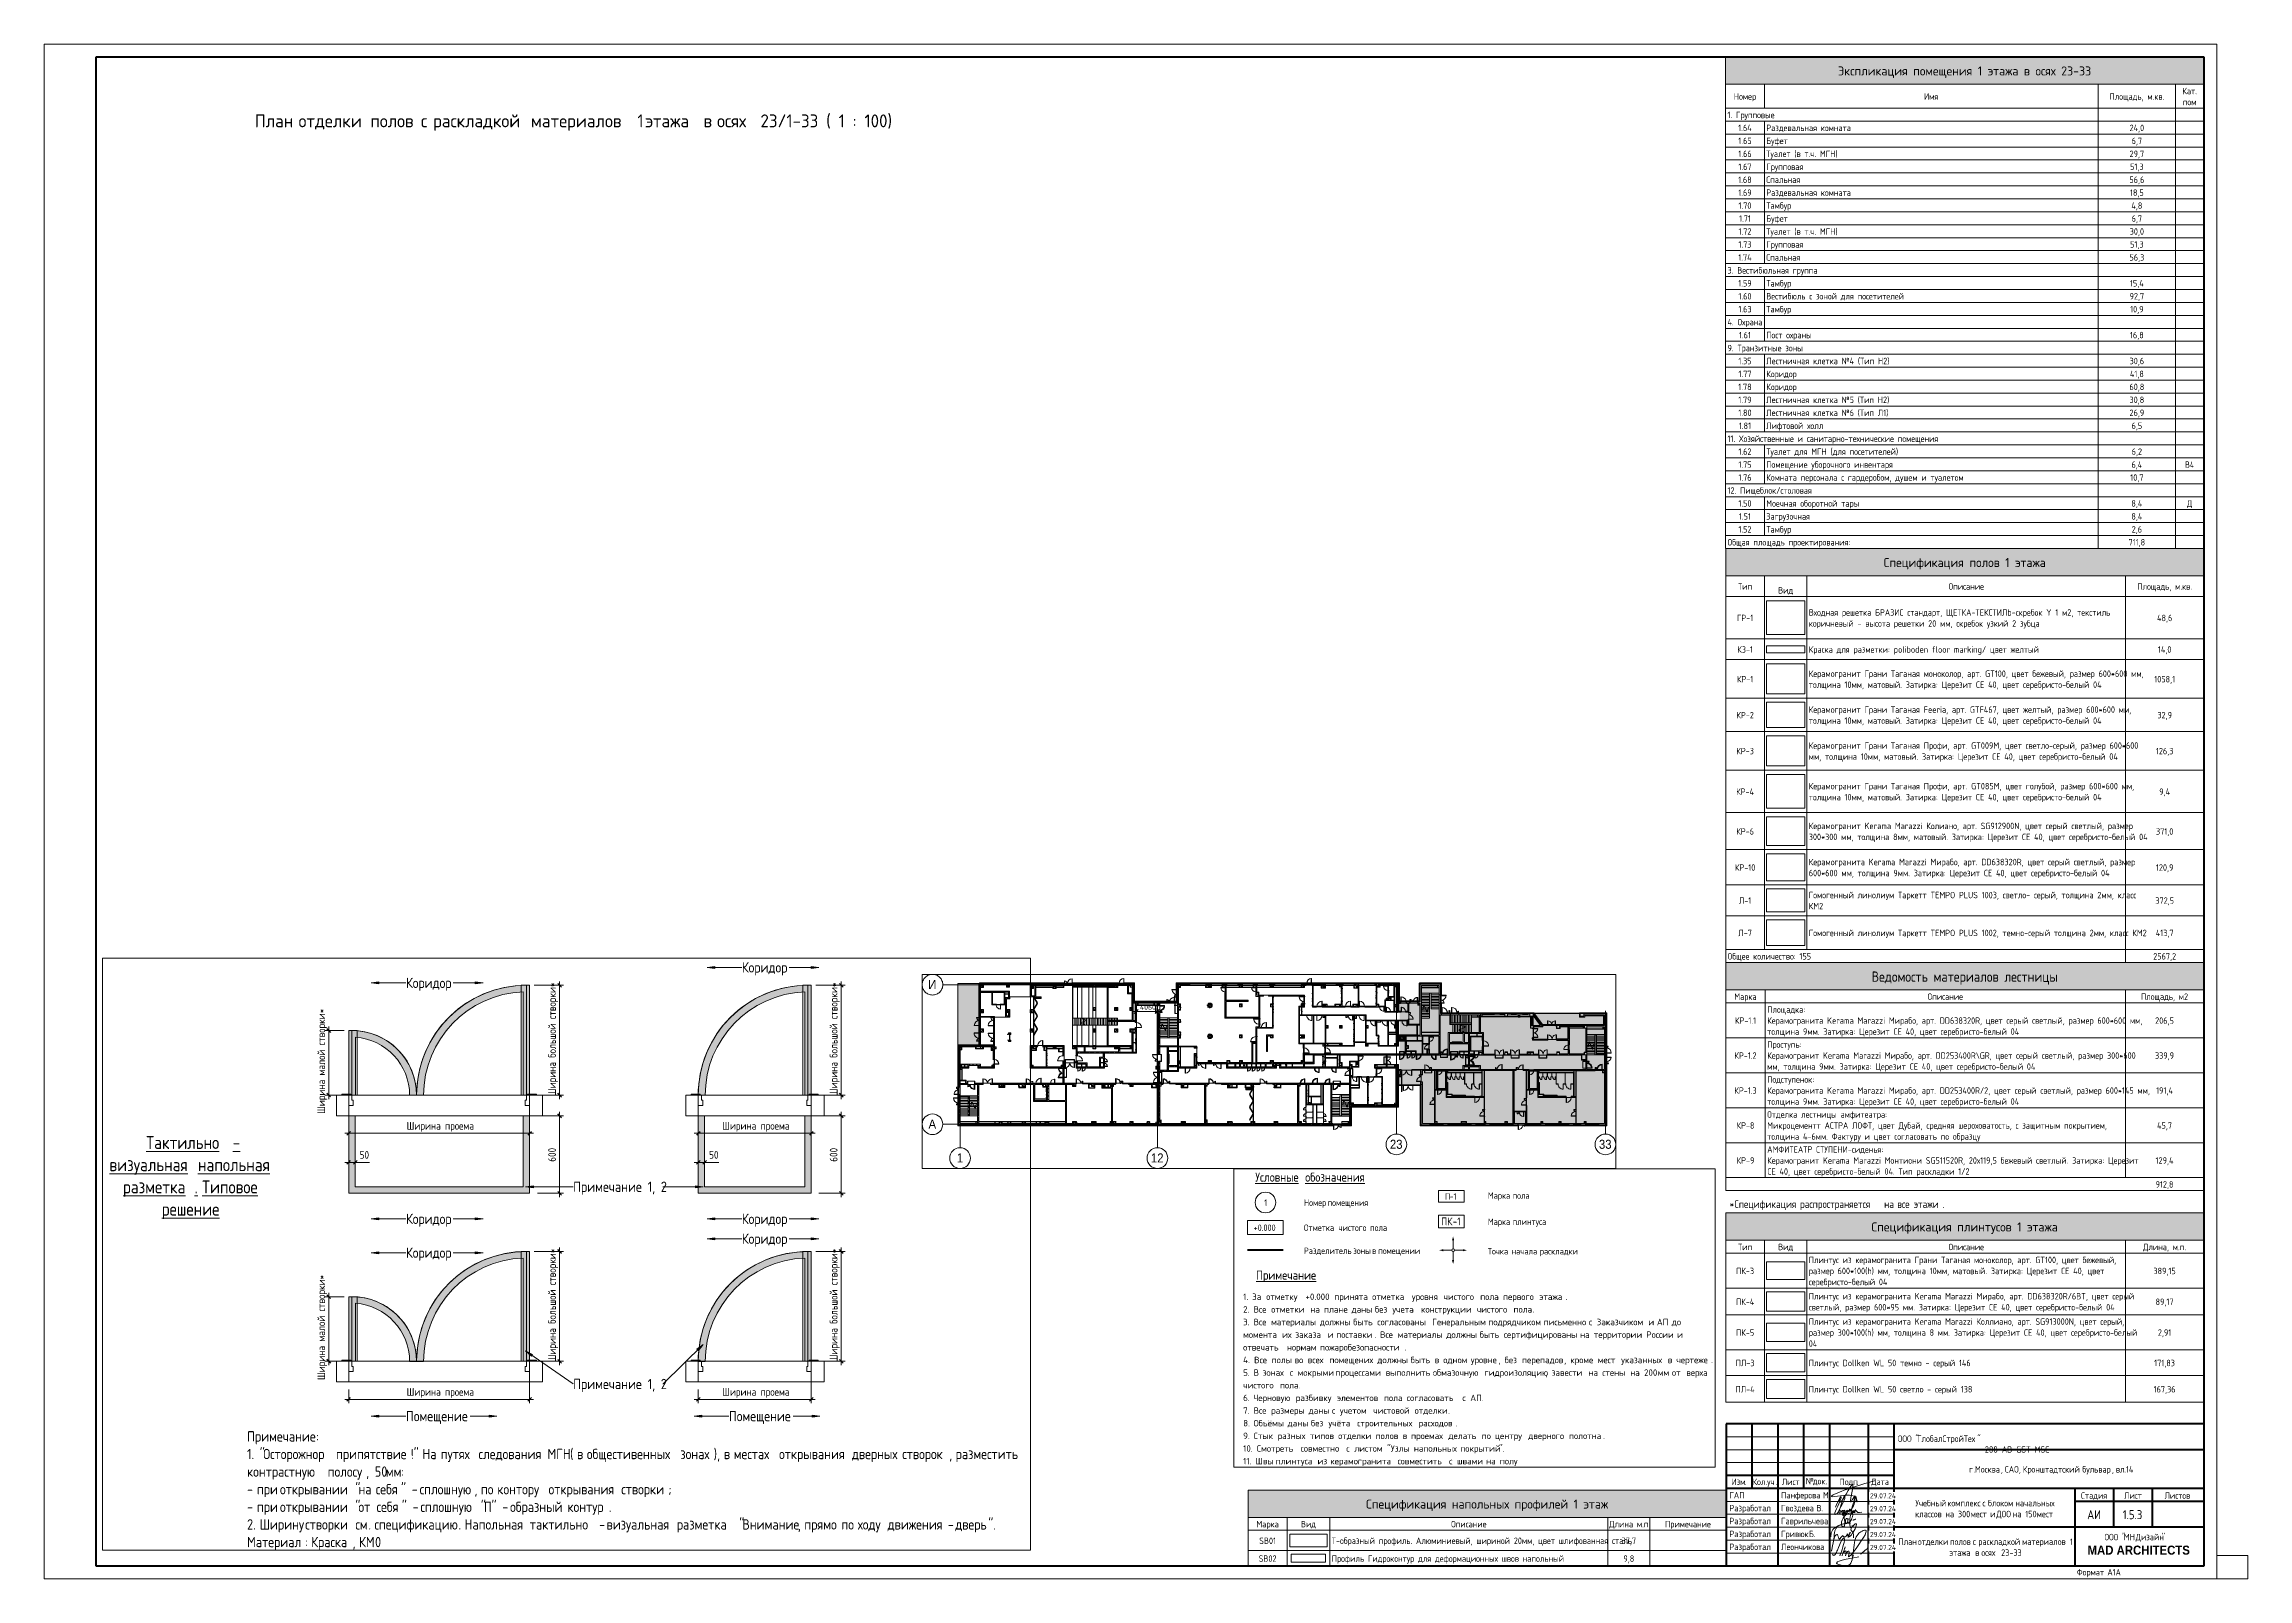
# Paper-space layout 'Layout1' of a CAD drawing. Header units: millimetres. Extents: x -841 to 12, y 0 to 594.
# The model-space entities are those that its viewports show. They can reach past a viewport. Long polylines and large blocks are cut down to what shows.
import ezdxf

# ---------------------------------------------------------------- set-up
doc = ezdxf.new("R2010")
doc.units = ezdxf.units.MM
for name, pattern in [('200_ШТРИХ__ш1_п0_6_', [800, 500, -300]), ('ADSK_Штрих_ш2 п1', [60, 40, -20]), ('Осевая', [3175, 635, -476.25, 1587.5, -476.25])]:
    doc.linetypes.add(name, pattern=pattern)
for name, color, linetype, lineweight in [('A-ANNO-DIMS', 7, 'Continuous', 9), ('A-ANNO-DIMS-20', 7, 'Continuous', 9), ('A-ANNO-DIMS-500', 7, 'Continuous', 9), ('A-ANNO-NOTE', 7, 'Continuous', 9), ('A-DETL', 7, 'Continuous', 9), ('A-DETL-2', 7, 'Continuous', 5), ('A-DETL-3', 7, 'Continuous', 30), ('A-DETL-4', 7, 'ADSK_Штрих_ш2 п1', 9), ('A-DETL-5', 7, '200_ШТРИХ__ш1_п0_6_', 50), ('A-DETL-MBND-1', 7, '200_ШТРИХ__ш1_п0_6_', 9), ('A-DOOR-7', 7, 'Continuous', 5), ('A-GENM-8', 7, 'Continuous', 5), ('A-GLAZ-3', 7, 'Continuous', 5), ('A-GLAZ-CURT-2', 7, 'Continuous', 5), ('A-GLAZ-CWMG-2', 7, 'Continuous', 5), ('A-WALL', 7, 'Continuous', 9), ('A-WALL-4', 7, 'Continuous', 5), ('G-ANNO-LEGN', 7, 'Continuous', 9), ('G-ANNO-SCHD', 7, 'Continuous', 9), ('G-ANNO-TEXT', 7, 'Continuous', 9), ('G-ANNO-TTLB', 7, 'Continuous', 9), ('I-WALL-5', 7, 'Continuous', 5), ('M-EQPM-4', 7, 'Continuous', 5), ('S-COLS-2', 7, 'Continuous', 5), ('S-STRS-2', 7, 'Continuous', 5), ('S-STRS-MBND-2', 7, 'Continuous', 5), ('Оси', 7, 'Continuous', 9), ('Оси-1', 7, 'Continuous', 20), ('Оси-2', 7, 'Осевая', 9)]:
    doc.layers.add(name, color=color, linetype=linetype, lineweight=lineweight)
for name, color, linetype, lineweight, true_color in [('A-DETL-1', 7, 'Continuous', 5, 0x737373), ('A-DETL-GENF-4', 7, 'Continuous', 5, 0xaaaaaa), ('A-DETL-GENF-5', 7, 'Continuous', 5, 0xe2e2e2), ('A-DETL-GENF-6', 7, 'Continuous', 5, 0xb7b7b7), ('A-DETL-GENF-7', 7, 'Continuous', 9, 0xf2dc97), ('A-DETL-GENF-8', 1, 'Continuous', 9, 0xff0000), ('A-DOOR-3', 7, 'Continuous', 5, 0xb7b7b7), ('A-DOOR-4', 7, 'Continuous', 5, 0x737373), ('A-DOOR-5', 7, 'Continuous', 5, 0xe2e2e2), ('A-DOOR-6', 7, 'Continuous', 5, 0xaaaaaa), ('A-DOOR-FRAM-2', 7, 'Continuous', 5, 0xb7b7b7), ('A-DOOR-FRAM-3', 7, 'Continuous', 5, 0xe2e2e2), ('A-DOOR-FRAM-4', 7, 'Continuous', 5, 0xaaaaaa), ('A-FLOR-2', 7, 'Continuous', 5, 0xb7b7b7), ('A-FLOR-3', 7, 'Continuous', 5, 0xaaaaaa), ('A-GENM-7', 7, 'Continuous', 5, 0x737373), ('A-GENM-9', 7, 'Continuous', 5, 0xe2ddcd), ('A-GLAZ-2', 7, 'Continuous', 5, 0x737373), ('A-GLAZ-CURT-3', 7, 'Continuous', 5, 0x737373), ('A-GLAZ-CWMG-3', 7, 'Continuous', 5, 0x383e42), ('A-GLAZ-CWMG-4', 7, 'Continuous', 5, 0x737373), ('A-WALL-2', 7, 'Continuous', 5, 0x737373), ('A-WALL-3', 7, 'Continuous', 9, 0x737373), ('G-ANNO-TEXT-2', 1, 'Continuous', 9, 0xff0000), ('I-WALL-3', 7, 'Continuous', 5, 0xe7e7e7), ('I-WALL-4', 7, 'Continuous', 9, 0xe7e7e7), ('I-WALL-6', 7, 'Continuous', 5, 0x737373), ('I-WALL-7', 7, 'Continuous', 5, 0x787878), ('M-EQPM-5', 7, 'Continuous', 5, 0x737373), ('S-COLS-3', 7, 'Continuous', 5, 0x737373), ('S-STRS-3', 7, 'Continuous', 5, 0x737373), ('S-STRS-MBND-3', 7, 'Continuous', 5, 0x737373)]:
    doc.layers.add(name, color=color, linetype=linetype, lineweight=lineweight, true_color=true_color)
doc.layers.add('A-DETL-GENF-3', color=7, linetype='Continuous', lineweight=9, true_color=0xc0c0c0, transparency=0.4)
doc.layers.add('G-ANNO-NPLT', color=7, linetype='Continuous', plot=False)
doc.styles.add('Arial_1', font='arial.ttf', dxfattribs={"width": 0.9, "height": 1750})
doc.styles.add('Arial_B', font='', dxfattribs={"width": 0.9, "height": 3.5})
doc.styles.add('GOST Common_10', font='GOST_Common.ttf', dxfattribs={"height": 3.5})
doc.styles.add('GOST Common_11', font='GOST_Common.ttf', dxfattribs={"width": 0.9, "height": 2})
doc.styles.add('GOST Common_12', font='GOST_Common.ttf', dxfattribs={"width": 0.9, "height": 4})
doc.styles.add('GOST Common_3', font='GOST_Common.ttf', dxfattribs={"width": 0.9, "height": 60})
doc.styles.add('GOST Common_4', font='GOST_Common.ttf', dxfattribs={"width": 0.9, "height": 80})
doc.styles.add('GOST Common_5', font='GOST_Common.ttf', dxfattribs={"width": 0.9, "height": 100})
doc.styles.add('GOST Common_6', font='GOST_Common.ttf', dxfattribs={"width": 0.9, "height": 3.5})
doc.styles.add('GOST Common_7', font='GOST_Common.ttf', dxfattribs={"width": 0.9, "height": 2.5})
doc.styles.add('GOST Common_8', font='GOST_Common.ttf', dxfattribs={"width": 0.9, "height": 3})
doc.styles.add('GOST Common_9', font='GOST_Common.ttf', dxfattribs={"height": 5})
doc.styles.add('ISOCPEUR_2', font='isocpeur.ttf', dxfattribs={"width": 0.9, "height": 1000})
doc.styles.add('ISOCPEUR_3', font='isocpeur.ttf', dxfattribs={"width": 0.9, "height": 2.5})
doc.styles.add('ISOCPEUR_4', font='isocpeur.ttf', dxfattribs={"height": 2.5})
doc.styles.get('Arial_B').set_extended_font_data('Arial', bold=True)
doc.dimstyles.new('ADSK_Основной_3_0_окр_', dxfattribs={"dimscale": 304.8, "dimtxt": 60.3429, "dimasz": 0.092782, "dimexe": 0.098425, "dimexo": 0.19685, "dimgap": 0.032808, "dimtad": 1, "dimdec": 0, "dimrnd": 10, "dimdsep": 46, "dimtxsty": 'GOST Common_3', "dimblk1": 'OBLIQUE', "dimblk2": 'OBLIQUE', "dimsah": 1, "dimcen": 0.09, "dimdle": 0.098425, "dimazin": 0, "dimtfac": 1, "dimtdec": 4, "dimtix": 1, "dimtmove": 0, "dimatfit": 3, "dimfxl": 1, "dimtvp": 1, "dimtolj": 1, "dimtzin": 0, "dimlwd": 9, "dimlwe": 9, "dimarcsym": 2})
doc.dimstyles.new('ADSK_Основной_3_0_окр__1', dxfattribs={"dimscale": 304.8, "dimtxt": 60.3429, "dimasz": 0.092782, "dimexe": 0.098425, "dimexo": 0.19685, "dimgap": 0.032808, "dimtad": 1, "dimdec": 0, "dimrnd": 10, "dimdsep": 46, "dimtxsty": 'GOST Common_3', "dimblk1": 'OBLIQUE', "dimblk2": 'OBLIQUE', "dimsah": 1, "dimcen": 0.09, "dimdle": 0.098425, "dimazin": 0, "dimtfac": 1, "dimtdec": 4, "dimtix": 1, "dimtmove": 1, "dimatfit": 3, "dimfxl": 1, "dimtvp": 1, "dimtolj": 1, "dimtzin": 0, "dimlwd": 9, "dimlwe": 9, "dimarcsym": 2})
doc.dimstyles.new('ISO-2_0_0_9К_Средний_округл2_1', dxfattribs={"dimscale": 304.8, "dimtxt": 995.981176, "dimasz": 2.46063, "dimexe": 1.968504, "dimexo": 0, "dimgap": 0, "dimtad": 1, "dimdec": 0, "dimrnd": 10, "dimzin": 0, "dimdsep": 46, "dimtxsty": 'ISOCPEUR_2', "dimblk1": 'OBLIQUE', "dimblk2": 'OBLIQUE', "dimsah": 1, "dimcen": 0.09, "dimdle": 1.968504, "dimazin": 0, "dimtfac": 1, "dimtdec": 4, "dimtix": 1, "dimtmove": 0, "dimatfit": 3, "dimfxl": 1, "dimtvp": 1, "dimtolj": 1, "dimtzin": 0, "dimarcsym": 2})
picture_1 = doc.add_image_def('image1.jpg', size_in_pixel=(118, 79))
picture_2 = doc.add_image_def('image2.png', size_in_pixel=(596, 357))
picture_3 = doc.add_image_def('image3.png', size_in_pixel=(403, 283))
picture_4 = doc.add_image_def('image4.png', size_in_pixel=(257, 191))
picture_5 = doc.add_image_def('image5.png', size_in_pixel=(176, 154))
picture_6 = doc.add_image_def('image6.png', size_in_pixel=(156, 122))
picture_7 = doc.add_image_def('image7.jpg', size_in_pixel=(154, 101))
picture_8 = doc.add_image_def('image8.png', size_in_pixel=(129, 101))
picture_9 = doc.add_image_def('image9.png', size_in_pixel=(616, 111))
picture_10 = doc.add_image_def('image10.jpg', size_in_pixel=(84, 73))
picture_11 = doc.add_image_def('image11.jpg', size_in_pixel=(132, 66))
picture_12 = doc.add_image_def('image12.jpg', size_in_pixel=(133, 64))
picture_13 = doc.add_image_def('image13.jpg', size_in_pixel=(162, 77))
picture_14 = doc.add_image_def('image14.jpg', size_in_pixel=(136, 68))
picture_15 = doc.add_image_def('image15.jpg', size_in_pixel=(131, 61))
picture_16 = doc.add_image_def('image16.png', size_in_pixel=(292, 68))
picture_17 = doc.add_image_def('image17.png', size_in_pixel=(302, 105))
pattern_1 = [(45, (147759.1, 0), (-285.1231, 285.1231), []), (45, (148044.2, 0), (-285.1231, 285.1231), [504.031, -100.806, 16.764, -84.042])]
pattern_2 = [(45, (147759.1, 0), (-353.5534, 353.5534), []), (135, (147759.1, 0), (-353.5534, -353.5534), [])]
pattern_3 = [(135, (147759.1, 0), (-377.1708, -377.1708), [533.4, -88.9, 17.78, -88.9]), (135, (147759.1, 376.94), (-377.1708, -377.1708), []), (50, (147759.1, 0), (637.6445, -55.7866), [66.675, -733.425]), (355, (147759.1, 0), (-123.3494, 668.699), [53.34, -586.74]), (100.451, (147812.23, -4.65), (514.299, 612.908), [56.665, -623.315]), (46.184, (147759.1, 177.8), (948.7764, -147.15), [100.012, -1100.137]), (96.636, (147838.2, 165.5), (830.909, 865.997), [84.998, -934.973]), (351.184, (147759.1, 177.8), (830.918, 865.988), [80.01, -880.11]), (21, (147848, 133.35), (530.6506, -357.9283), [66.675, -733.425]), (326, (147848, 133.35), (216.308, 644.6585), [53.34, -586.74]), (71.451, (147892.2, 103.5), (746.9596, 286.7243), [56.665, -623.315]), (37.5, (147759.1, 0), (10.81053, 295.9426), [16.764, -562.864, 16.764, -578.866, -588.962]), (37.5, (147759.1, 0), (10.81053, 295.9426), [-1175.258, 16.764, -572.198]), (7.5, (147759.1, 0), (233.8692, 350.6318), [16.764, -322.834, 16.764, -549.529, -224.472]), (7.5, (147759.1, 0), (233.8692, 350.6318), [-905.891, 16.764, -207.708]), (327.5, (147560.85, 0), (474.5678, -20.0513), [16.764, -205.486, 16.764, -676.656, -920.115]), (327.5, (147560.85, 0), (474.5678, -20.0513), [-915.67, 16.764, -903.351]), (317.5, (147471.95, 0), (518.4522, 88.9934), [16.764, -272.161, 16.764, -443.738, -653.415]), (317.5, (147471.95, 0), (518.4522, 88.9934), [-749.427, 16.764, -636.651])]
pattern_4 = [(135, (147759.1, 0), (-353.5534, -353.5534), [])]
pattern_5 = [(135, (147759.1, 0), (-176.7767, -176.7767), [])]
pattern_6 = [(135, (1826.41, 114.685), (-14.14214, -14.14214), []), (225, (1826.41, 114.685), (14.14214, -14.14214), [])]
pattern_7 = [(45, (-296.384, 114.685), (-14.1421, 14.1421), []), (135, (-296.384, 114.685), (-14.1421, -14.1421), [])]
pattern_8 = [(135, (1751.41, 114.685), (-14.14214, -14.14214), []), (225, (1751.41, 114.685), (14.14214, -14.14214), [])]
pattern_9 = [(45, (-371.384, 114.685), (-14.1421, 14.1421), []), (135, (-371.384, 114.685), (-14.1421, -14.1421), [])]
pattern_10 = [(135, (1826.41, 164.685), (-14.14214, -14.14214), []), (225, (1826.41, 164.685), (14.14214, -14.14214), [])]
pattern_11 = [(45, (-296.384, 164.685), (-14.1421, 14.1421), []), (135, (-296.384, 164.685), (-14.1421, -14.1421), [])]
pattern_12 = [(45, (147759.1, 0), (-176.7767, 176.7767), [])]
pattern_13 = [(135, (1601.41, 114.685), (-14.14214, -14.14214), []), (225, (1601.41, 114.685), (14.14214, -14.14214), [])]
pattern_14 = [(45, (-521.384, 114.685), (-14.1421, 14.1421), []), (135, (-521.384, 114.685), (-14.1421, -14.1421), [])]
pattern_15 = [(135, (1751.41, 164.685), (-14.14214, -14.14214), []), (225, (1751.41, 164.685), (14.14214, -14.14214), [])]
pattern_16 = [(45, (-371.384, 164.685), (-14.1421, 14.1421), []), (135, (-371.384, 164.685), (-14.1421, -14.1421), [])]
pattern_17 = [(45, (147759.1, 0), (-427.684, 427.684), []), (45, (148044.2, 0), (-427.684, 427.684), [])]
pattern_18 = [(135, (1751.41, 174.685), (-14.14214, -14.14214), []), (225, (1751.41, 174.685), (14.14214, -14.14214), [])]
pattern_19 = [(45, (-371.384, 174.685), (-14.1421, 14.1421), []), (135, (-371.384, 174.685), (-14.1421, -14.1421), [])]
pattern_20 = [(135, (1826.41, 174.685), (-14.14214, -14.14214), []), (225, (1826.41, 174.685), (14.14214, -14.14214), [])]
pattern_21 = [(45, (-296.384, 174.685), (-14.1421, 14.1421), []), (135, (-296.384, 174.685), (-14.1421, -14.1421), [])]
pattern_22 = [(135, (1951.41, 164.685), (-14.14214, -14.14214), []), (225, (1951.41, 164.685), (14.14214, -14.14214), [])]
pattern_23 = [(45, (-171.384, 164.685), (-14.1421, 14.1421), []), (135, (-171.384, 164.685), (-14.1421, -14.1421), [])]
pattern_24 = [(45, (147759.1, 0), (-530.33, 530.33), []), (135, (147759.1, 0), (-530.33, -530.33), [])]

psp = doc.layouts.get("Layout1")

# ---------------------------------------------------------------- texts
at = {"layer": 'G-ANNO-SCHD', "line_spacing_factor": 1.022761}
for s, insert, char_height, width, attachment_point, style in [('Экспликация помещения 1 этажа в осях 23-33', (-97.66, 585.35), 3.5, 118.8509, 2, 'GOST Common_10'), ('Номер', (-182.67, 574.96), 2.5, 9.896, 2, 'GOST Common_7'), ('Имя', (-110.58, 574.96), 2.5, 6.1548, 2, 'GOST Common_7'), ('Площадь, м.кв.', (-30.99, 574.96), 2.5, 23.8349, 2, 'GOST Common_7'), ('Кат.\\Pпом', (-10.56, 577.09), 2.5, 7.5125, 2, 'GOST Common_7'), ('1. Групповые', (-189.42, 567.82), 2.5, 20.2144, 1, 'GOST Common_7'), ('1.64', (-182.67, 562.81), 2.5, 6.185, 2, 'GOST Common_7'), ('1.65', (-182.67, 557.8), 2.5, 5.9135, 2, 'GOST Common_7'), ('Раздевальная комната', (-174.42, 562.81), 2.5, 38.7996, 1, 'GOST Common_7'), ('Буфет', (-174.42, 557.8), 2.5, 10.7106, 1, 'GOST Common_7'), ('24,0', (-30.99, 562.81), 2.5, 6.8186, 2, 'GOST Common_7'), ('6,7', (-30.99, 557.8), 2.5, 4.6765, 2, 'GOST Common_7'), ('1.66', (-182.67, 552.79), 2.5, 5.9135, 2, 'GOST Common_7'), ('1.67', (-182.67, 547.77), 2.5, 5.9135, 2, 'GOST Common_7'), ('Туалет (в т.ч. МГН)', (-174.42, 552.79), 2.5, 31.4983, 1, 'GOST Common_7'), ('Групповая', (-174.42, 547.77), 2.5, 17.1068, 1, 'GOST Common_7'), ('29,7', (-30.99, 552.79), 2.5, 6.5471, 2, 'GOST Common_7'), ('51,3', (-30.99, 547.77), 2.5, 6.0341, 2, 'GOST Common_7'), ('1.68', (-182.67, 542.76), 2.5, 5.9135, 2, 'GOST Common_7'), ('1.69', (-182.67, 537.75), 2.5, 5.9135, 2, 'GOST Common_7'), ('Спальная', (-174.42, 542.76), 2.5, 15.5078, 1, 'GOST Common_7'), ('Раздевальная комната', (-174.42, 537.75), 2.5, 38.7996, 1, 'GOST Common_7'), ('56,6', (-30.99, 542.76), 2.5, 6.5471, 2, 'GOST Common_7'), ('18,5', (-30.99, 537.75), 2.5, 6.0341, 2, 'GOST Common_7'), ('1.70', (-182.67, 532.74), 2.5, 5.9135, 2, 'GOST Common_7'), ('Тамбур', (-174.42, 532.74), 2.5, 12.0381, 1, 'GOST Common_7'), ('4,8', (-30.99, 532.74), 2.5, 4.948, 2, 'GOST Common_7'), ('1.72', (-182.67, 522.72), 2.5, 5.9135, 2, 'GOST Common_7'), ('1.71', (-182.67, 527.73), 2.5, 5.4006, 2, 'GOST Common_7'), ('Туалет (в т.ч. МГН)', (-174.42, 522.72), 2.5, 31.4983, 1, 'GOST Common_7'), ('Буфет', (-174.42, 527.73), 2.5, 10.7106, 1, 'GOST Common_7'), ('30,0', (-30.99, 522.72), 2.5, 6.5471, 2, 'GOST Common_7'), ('6,7', (-30.99, 527.73), 2.5, 4.6765, 2, 'GOST Common_7'), ('1.74', (-182.67, 512.69), 2.5, 6.185, 2, 'GOST Common_7'), ('1.73', (-182.67, 517.71), 2.5, 5.9135, 2, 'GOST Common_7'), ('Спальная', (-174.42, 512.69), 2.5, 15.5078, 1, 'GOST Common_7'), ('Групповая', (-174.42, 517.71), 2.5, 17.1068, 1, 'GOST Common_7'), ('56,3', (-30.99, 512.69), 2.5, 6.5471, 2, 'GOST Common_7'), ('51,3', (-30.99, 517.71), 2.5, 6.0341, 2, 'GOST Common_7'), ('3. Вестибюльная группа', (-189.42, 507.68), 2.5, 39.765, 1, 'GOST Common_7'), ('1.59', (-182.67, 502.67), 2.5, 5.9135, 2, 'GOST Common_7'), ('1.60', (-182.67, 497.66), 2.5, 5.9135, 2, 'GOST Common_7'), ('Тамбур', (-174.42, 502.67), 2.5, 12.0381, 1, 'GOST Common_7'), ('Вестибюль с зоной для посетителей', (-174.42, 497.66), 2.5, 59.4665, 1, 'GOST Common_7'), ('92,7', (-30.99, 497.66), 2.5, 6.5471, 2, 'GOST Common_7'), ('15,4', (-30.99, 502.67), 2.5, 6.3057, 2, 'GOST Common_7'), ('4. Охрана', (-189.42, 487.64), 2.5, 15.9302, 1, 'GOST Common_7'), ('1.63', (-182.67, 492.65), 2.5, 5.9135, 2, 'GOST Common_7'), ('Тамбур', (-174.42, 492.65), 2.5, 12.0381, 1, 'GOST Common_7'), ('10,9', (-30.99, 492.65), 2.5, 6.0341, 2, 'GOST Common_7'), ('1.61', (-182.67, 482.63), 2.5, 5.4006, 2, 'GOST Common_7'), ('Пост охраны', (-174.42, 482.63), 2.5, 20.7575, 1, 'GOST Common_7'), ('16,8', (-30.99, 482.63), 2.5, 6.0341, 2, 'GOST Common_7'), ('9. Транзитные зоны', (-189.42, 477.61), 2.5, 32.1318, 1, 'GOST Common_7'), ('1.35', (-182.67, 472.6), 2.5, 5.9135, 2, 'GOST Common_7'), ('Лестничная клетка №4 (Тип Н2)', (-174.42, 472.6), 2.5, 52.7686, 1, 'GOST Common_7'), ('30,6', (-30.99, 472.6), 2.5, 6.5471, 2, 'GOST Common_7'), ('1.78', (-182.67, 462.58), 2.5, 5.9135, 2, 'GOST Common_7'), ('1.77', (-182.67, 467.59), 2.5, 5.9135, 2, 'GOST Common_7'), ('Коридор', (-174.42, 467.59), 2.5, 13.3656, 1, 'GOST Common_7'), ('Коридор', (-174.42, 462.58), 2.5, 13.3656, 1, 'GOST Common_7'), ('60,8', (-30.99, 462.58), 2.5, 6.5471, 2, 'GOST Common_7'), ('41,8', (-30.99, 467.59), 2.5, 6.3057, 2, 'GOST Common_7'), ('1.80', (-182.67, 452.56), 2.5, 5.9135, 2, 'GOST Common_7'), ('1.79', (-182.67, 457.57), 2.5, 5.9135, 2, 'GOST Common_7'), ('Лестничная клетка №5 (Тип Н2)', (-174.42, 457.57), 2.5, 52.4971, 1, 'GOST Common_7'), ('Лестничная клетка №6 (Тип Л1)', (-174.42, 452.56), 2.5, 51.9842, 1, 'GOST Common_7'), ('30,8', (-30.99, 457.57), 2.5, 6.5471, 2, 'GOST Common_7'), ('26,9', (-30.99, 452.56), 2.5, 6.5471, 2, 'GOST Common_7'), ('1.81', (-182.67, 447.54), 2.5, 5.4006, 2, 'GOST Common_7'), ('Лифтовой холл', (-174.42, 447.54), 2.5, 24.74, 1, 'GOST Common_7'), ('6,5', (-30.99, 447.54), 2.5, 4.6765, 2, 'GOST Common_7'), ('11. Хозяйственные и санитарно-технические помещения', (-189.42, 442.53), 2.5, 92.8052, 1, 'GOST Common_7'), ('1.62', (-182.67, 437.52), 2.5, 5.9135, 2, 'GOST Common_7'), ('Туалет для МГН (для посетителей)', (-174.42, 437.52), 2.5, 57.2943, 1, 'GOST Common_7'), ('6,2', (-30.99, 437.52), 2.5, 4.6765, 2, 'GOST Common_7'), ('1.75', (-182.67, 432.51), 2.5, 5.9135, 2, 'GOST Common_7'), ('1.76', (-182.67, 427.5), 2.5, 5.9135, 2, 'GOST Common_7'), ('Помещение уборочного инвентаря', (-174.42, 432.51), 2.5, 56.4193, 1, 'GOST Common_7'), ('Комната персонала с гардеробом, душем и туалетом', (-174.42, 427.5), 2.5, 87.9176, 1, 'GOST Common_7'), ('10,7', (-30.99, 427.5), 2.5, 6.0341, 2, 'GOST Common_7'), ('6,4', (-30.99, 432.51), 2.5, 4.948, 2, 'GOST Common_7'), ('В4', (-10.56, 432.51), 2.5, 4.2842, 2, 'GOST Common_7'), ('12. Пищеблок/столовая', (-189.42, 422.49), 2.5, 38.4375, 1, 'GOST Common_7'), ('1.50', (-182.67, 417.48), 2.5, 5.9135, 2, 'GOST Common_7'), ('1.51', (-182.67, 412.46), 2.5, 5.4006, 2, 'GOST Common_7'), ('Загрузочная', (-174.42, 412.46), 2.5, 21.1497, 1, 'GOST Common_7'), ('Моечная оборотной тары', (-174.42, 417.48), 2.5, 41.7261, 1, 'GOST Common_7'), ('8,4', (-30.99, 417.48), 2.5, 4.948, 2, 'GOST Common_7'), ('8,4', (-30.99, 412.46), 2.5, 4.948, 2, 'GOST Common_7'), ('\\fGOST Common|b0|i0|c204|p34|;\\W.9;Д', (-10.56, 417.48), 2.5, 2.4137, 2, 'GOST Common_7'), ('Общая площадь проектирования:', (-189.42, 402.44), 2.5, 54.5789, 1, 'GOST Common_7'), ('1.52', (-182.67, 407.45), 2.5, 5.9135, 2, 'GOST Common_7'), ('Тамбур', (-174.42, 407.45), 2.5, 12.0381, 1, 'GOST Common_7'), ('711,8', (-30.99, 402.44), 2.5, 7.3918, 2, 'GOST Common_7'), ('2,6', (-30.99, 407.45), 2.5, 4.6765, 2, 'GOST Common_7'), ('Спецификация полов 1 этажа', (-97.62, 395.1), 3.5, 76.1085, 2, 'GOST Common_10'), ('Тип', (-182.62, 385.34), 2.5, 5.8833, 2, 'GOST Common_7'), ('Описание', (-97.02, 385.34), 2.5, 15.2664, 2, 'GOST Common_7'), ('Площадь, м.кв.', (-20.22, 385.34), 2.5, 23.8349, 2, 'GOST Common_7'), ('Вид', (-166.92, 383.84), 2.5, 5.8833, 2, 'GOST Common_7'), ('ГР-1', (-182.62, 373.15), 2.5, 7.241, 2, 'GOST Common_7'), ('Входная решетка БРАЗИС стандарт, ЩЕТКА-ТЕКСТИЛЬ-скребок Y 1 м2, текстиль\\Pкоричневый - высота решетки 20 мм, скребок узкий 2 зубца', (-157.97, 375.28), 2.5, 134.8331, 1, 'GOST Common_7'), ('48,6', (-20.22, 373.15), 2.5, 6.8186, 2, 'GOST Common_7'), ('КЗ-1', (-182.62, 360.95), 2.5, 7.3918, 2, 'GOST Common_7'), ('Краска для разметки: poliboden floor marking/ цвет желтый', (-157.97, 360.95), 2.5, 98.8695, 1, 'GOST Common_7'), ('14,0', (-20.22, 360.95), 2.5, 6.3057, 2, 'GOST Common_7'), ('Керамогранит Грани Таганая моноколор, арт. GT100, цвет бежевый, размер 600*600 мм,\\Pтолщина 10мм, матовый. Затирка: Церезит CE 40, цвет серебристо-белый 04', (-157.97, 351.59), 2.5, 145.9057, 1, 'GOST Common_7'), ('КР-1', (-182.62, 349.46), 2.5, 7.5125, 2, 'GOST Common_7'), ('1058,1', (-20.22, 349.46), 2.5, 9.2624, 2, 'GOST Common_7'), ('КР-2', (-182.62, 335.54), 2.5, 8.0254, 2, 'GOST Common_7'), ('Керамогранит Грани Таганая Feeria, арт. GTF467, цвет желтый, размер 600*600 мм,\\Pтолщина 10мм, матовый. Затирка: Церезит CE 40, цвет серебристо-белый 04', (-157.97, 337.68), 2.5, 140.0526, 1, 'GOST Common_7'), ('32,9', (-20.22, 335.54), 2.5, 6.5471, 2, 'GOST Common_7'), ('КР-3', (-182.62, 321.63), 2.5, 8.0254, 2, 'GOST Common_7'), ('Керамогранит Грани Таганая Профи, арт. GT009М, цвет светло-серый, размер 600*600\\Pмм, толщина 10мм, матовый. Затирка: Церезит CE 40, цвет серебристо-белый 04', (-157.97, 323.76), 2.5, 144.6084, 1, 'GOST Common_7'), ('126,3', (-20.22, 321.63), 2.5, 7.9047, 2, 'GOST Common_7'), ('Керамогранит Грани Таганая Профи, арт. GT085М, цвет голубой, размер 600*600 мм,\\Pтолщина 10мм, матовый. Затирка: Церезит CE 40, цвет серебристо-белый 04', (-157.97, 308.06), 2.5, 141.0784, 1, 'GOST Common_7'), ('КР-4', (-182.62, 305.93), 2.5, 8.297, 2, 'GOST Common_7'), ('9,4', (-20.22, 305.93), 2.5, 4.948, 2, 'GOST Common_7'), ('КР-6', (-182.62, 290.54), 2.5, 8.0254, 2, 'GOST Common_7'), ('Керамогранит Kerama Marazzi Колиано, арт. SG912900N, цвет серый светлый, размер\\P300*300 мм, толщина 8мм, матовый. Затирка: Церезит CE 40, цвет серебристо-белый 04', (-157.97, 292.67), 2.5, 146.1169, 1, 'GOST Common_7'), ('371,0', (-20.22, 290.54), 2.5, 7.9047, 2, 'GOST Common_7'), ('КР-10', (-182.62, 276.56), 2.5, 9.3831, 2, 'GOST Common_7'), ('Керамогранита Kerama Marazzi Мирабо, арт. DD638320R, цвет серый светлый, размер\\P600*600 мм, толщина 9мм. Затирка: Церезит CE 40, цвет серебристо-белый 04', (-157.97, 278.7), 2.5, 141.5008, 1, 'GOST Common_7'), ('120,9', (-20.22, 276.56), 2.5, 7.9047, 2, 'GOST Common_7'), ('Гомогенный линолиум Таркетт TEMPO PLUS 1003, светло- серый, толщина 2мм, класс\\PКМ2', (-157.97, 265.91), 2.5, 140.1431, 1, 'GOST Common_7'), ('Л-1', (-182.62, 263.78), 2.5, 5.3704, 2, 'GOST Common_7'), ('372,5', (-20.22, 263.78), 2.5, 8.4176, 2, 'GOST Common_7'), ('Л-7', (-182.62, 251.25), 2.5, 5.8833, 2, 'GOST Common_7'), ('Гомогенный линолиум Таркетт TEMPO PLUS 1002, темно-серый толщина 2мм, класс КМ2', (-157.97, 251.25), 2.5, 144.2765, 1, 'GOST Common_7'), ('413,7', (-20.22, 251.25), 2.5, 8.1763, 2, 'GOST Common_7'), ('Общее количество: 155', (-189.37, 242.2), 2.5, 37.2307, 1, 'GOST Common_7'), ('2567,2', (-20.22, 242.2), 2.5, 10.2882, 2, 'GOST Common_7'), ('Ведомость материалов лестницы', (-97.62, 235.08), 4, 88.6764, 2, 'GOST Common_12'), ('Марка', (-182.47, 226.6), 2.5, 10.4391, 2, 'GOST Common_7'), ('Описание', (-105.13, 226.6), 2.5, 15.2664, 2, 'GOST Common_7'), ('Площадь, м2', (-20.28, 226.6), 2.5, 20.3351, 2, 'GOST Common_7'), ('КР-1.1', (-182.47, 217.33), 2.5, 9.6848, 2, 'GOST Common_7'), ('Площадка:\\PКерамогранита Kerama Marazzi Мирабо, арт. DD638320R, цвет серый светлый, размер 600*600 мм,\\Pтолщина 9мм. Затирка: Церезит CE 40, цвет серебристо-белый 04', (-174.06, 221.59), 2.5, 161.6549, 1, 'GOST Common_7'), ('206,5', (-20.28, 217.33), 2.5, 8.4176, 2, 'GOST Common_7'), ('Проступь:\\PКерамогранит Kerama Marazzi Мирабо, арт. DD253400R\\\\GR, цвет серый светлый, размер 300*600\\Pмм, толщина 9мм. Затирка: Церезит CE 40, цвет серебристо-белый 04', (-174.06, 208.06), 2.5, 159.7843, 1, 'GOST Common_7'), ('КР-1.2', (-182.47, 203.8), 2.5, 10.1977, 2, 'GOST Common_7'), ('339,9', (-20.28, 203.8), 2.5, 8.4176, 2, 'GOST Common_7'), ('КР-1.3', (-182.47, 190.26), 2.5, 10.1977, 2, 'GOST Common_7'), ('Подступенок:\\PКерамогранита Kerama Marazzi Мирабо, арт. DD253400R/2, цвет серый светлый, размер 600*145 мм,\\Pтолщина 9мм. Затирка: Церезит CE 40, цвет серебристо-белый 04', (-174.06, 194.52), 2.5, 165.4262, 1, 'GOST Common_7'), ('191,4', (-20.28, 190.26), 2.5, 7.6634, 2, 'GOST Common_7'), ('Отделка лестницы амфитеатра:\\PМикроцементт АСТРА ЛОФТ, цвет Дубай, средняя шероховатость, с защитным покрытием,\\Pтолщина 4-6мм. Фактуру и цвет согласовать по образцу', (-174.06, 180.99), 2.5, 150.7331, 1, 'GOST Common_7'), ('КР-8', (-182.47, 176.73), 2.5, 8.0254, 2, 'GOST Common_7'), ('45,7', (-20.28, 176.73), 2.5, 6.8186, 2, 'GOST Common_7'), ('КР-9', (-182.47, 163.19), 2.5, 8.0254, 2, 'GOST Common_7'), ('АМФИТЕАТР СТУПЕНИ-сиденья:\\PКерамогранит Kerama Marazzi Монтиони SG511520R, 20х119,5 бежевый светлый. Затирка: Церезит\\PCE 40, цвет серебристо-белый 04. Тип раскладки 1/2', (-174.06, 167.45), 2.5, 160.8403, 1, 'GOST Common_7'), ('129,4', (-20.28, 163.19), 2.5, 8.1763, 2, 'GOST Common_7'), ('912,8', (-20.28, 153.92), 2.5, 7.9047, 2, 'GOST Common_7'), ('Спецификация плинтусов 1 этажа', (-97.66, 137.97), 3.5, 88.3568, 2, 'GOST Common_10'), ('Тип', (-182.62, 129.72), 2.5, 5.8833, 2, 'GOST Common_7'), ('Вид', (-166.92, 129.72), 2.5, 5.8833, 2, 'GOST Common_7'), ('Описание', (-97.02, 129.72), 2.5, 15.2664, 2, 'GOST Common_7'), ('Длина, м.п.', (-20.26, 129.72), 2.5, 17.6801, 2, 'GOST Common_7'), ('ПК-3', (-182.62, 120.44), 2.5, 8.0254, 2, 'GOST Common_7'), ('Плинтус из керамогранита Грани Таганая моноколор, арт. GT100, цвет бежевый,\\Pразмер 600*100(h) мм, толщина 10мм, матовый. Затирка: Церезит CE 40, цвет\\Pсеребристо-белый 04', (-157.97, 124.7), 2.5, 134.1995, 1, 'GOST Common_7'), ('389,15', (-20.26, 120.44), 2.5, 9.7753, 2, 'GOST Common_7'), ('ПК-4', (-182.62, 108.52), 2.5, 8.297, 2, 'GOST Common_7'), ('Плинтус из керамогранита Kerama Marazzi Мирабо, арт. DD638320R/6BT, цвет серый\\Pсветлый, размер 600*95 мм. Затирка: Церезит CE 40, цвет серебристо-белый 04', (-157.97, 110.65), 2.5, 140.294, 1, 'GOST Common_7'), ('89,17', (-20.26, 108.52), 2.5, 7.9047, 2, 'GOST Common_7'), ('ПК-5', (-182.62, 96.59), 2.5, 8.0254, 2, 'GOST Common_7'), ('Плинтус из керамогранита Kerama Marazzi Коллиано, арт. SG913000N, цвет серый,\\Pразмер 300*100(h) мм, толщина 8 мм. Затирка: Церезит CE 40, цвет серебристо-белый\\P04', (-157.97, 100.85), 2.5, 141.893, 1, 'GOST Common_7'), ('2,91', (-20.26, 96.59), 2.5, 6.0341, 2, 'GOST Common_7'), ('ПЛ-3', (-182.62, 84.82), 2.5, 8.0254, 2, 'GOST Common_7'), ('Плинтус Dollken WL 50 темно - серый 146', (-157.97, 84.82), 2.5, 67.3713, 1, 'GOST Common_7'), ('171,83', (-20.26, 84.82), 2.5, 9.2624, 2, 'GOST Common_7'), ('ПЛ-4', (-182.62, 74.65), 2.5, 8.297, 2, 'GOST Common_7'), ('Плинтус Dollken WL 50 светло - серый 138', (-157.97, 74.65), 2.5, 68.4574, 1, 'GOST Common_7'), ('167,36', (-20.26, 74.65), 2.5, 9.7753, 2, 'GOST Common_7'), ('Спецификация напольных профилей 1 этаж', (-282.48, 30.71), 3.5, 111.333, 2, 'GOST Common_10'), ('Марка', (-367.43, 22.46), 2.5, 10.4391, 2, 'GOST Common_7'), ('Вид', (-351.61, 22.46), 2.5, 5.8833, 2, 'GOST Common_7'), ('Описание', (-289.55, 22.46), 2.5, 15.2664, 2, 'GOST Common_7'), ('Длина м.п', (-227.62, 22.46), 2.5, 15.9302, 2, 'GOST Common_7'), ('Примечание', (-204.73, 22.46), 2.5, 19.5205, 2, 'GOST Common_7'), ('SB02', (-367.43, 9.12), 2.5, 8.0254, 2, 'GOST Common_7'), ('SB01', (-367.43, 16.02), 2.5, 7.5125, 2, 'GOST Common_7'), ('Т-образный профиль. Алюминиевый, шириной 20мм, цвет шлифованная сталь', (-342.61, 16.02), 2.5, 126.4456, 1, 'GOST Common_7'), ('Профиль Гидроконтур для деформационных швов напольный', (-342.61, 9.12), 2.5, 98.5377, 1, 'GOST Common_7'), ('37,7', (-227.62, 16.02), 2.5, 6.5471, 2, 'GOST Common_7'), ('9,8', (-227.62, 9.12), 2.5, 4.6765, 2, 'GOST Common_7')]:
    psp.add_mtext(s, dxfattribs=dict(at, insert=insert, char_height=char_height, width=width, attachment_point=attachment_point, style=style))
at = {"layer": 'G-ANNO-TEXT', "color": 1, "true_color": 0xff0000, "char_height": 3, "attachment_point": 1, "style": 'GOST Common_8'}
for s, insert, width in [('\\fGOST Common|b0|i0|c204|p34|;\\W.9;*', (-188.62, 146.57), 2.2367), ('Спецификация', (-186.77, 146.57), 29.6544), ('\\fGOST Common|b0|i0|c204|p34|;\\W.9; ', (-162.31, 146.57), 1.1544), ('распространяется', (-161.35, 146.57), 38.3126), ('\\fGOST Common|b0|i0|c204|p34|;\\W.9; ', (-129.74, 146.57), 1.1544), ('на', (-128.79, 146.57), 4.9785), ('\\fGOST Common|b0|i0|c204|p34|;\\W.9; ', (-124.68, 146.57), 1.1544), ('все', (-123.73, 146.57), 6.5658), ('\\fGOST Common|b0|i0|c204|p34|;\\W.9; ', (-118.31, 146.57), 1.1544), ('этажи', (-117.36, 146.57), 13.4202), ('\\fGOST Common|b0|i0|c204|p34|;\\W.9;.', (-106.29, 146.57), 1.0101)]:
    psp.add_mtext(s, dxfattribs=dict(at, insert=insert, width=width))
at = {"layer": 'G-ANNO-TTLB', "attachment_point": 1}
for s, insert, char_height, width, style in [('План', (-759.45, 566.78), 5, 18.4388, 'GOST Common_9'), ('\\fGOST Common|b0|i0|c204|p34|; ', (-744.23, 566.78), 5, 2.0844, 'GOST Common_9'), ('отделки', (-742.51, 566.78), 5, 31.5865, 'GOST Common_9'), ('\\fGOST Common|b0|i0|c204|p34|; ', (-716.45, 566.78), 5, 2.0844, 'GOST Common_9'), ('полов', (-714.73, 566.78), 5, 21.6456, 'GOST Common_9'), ('\\fGOST Common|b0|i0|c204|p34|; ', (-696.87, 566.78), 5, 2.0844, 'GOST Common_9'), ('\\fGOST Common|b0|i0|c204|p34|;с', (-695.15, 566.78), 5, 3.6878, 'GOST Common_9'), ('\\fGOST Common|b0|i0|c204|p34|; ', (-692.11, 566.78), 5, 2.0844, 'GOST Common_9'), ('раскладкой', (-690.39, 566.78), 5, 43.7721, 'GOST Common_9'), ('\\fGOST Common|b0|i0|c204|p34|; ', (-654.27, 566.78), 5, 2.0844, 'GOST Common_9'), ('материалов', (-652.55, 566.78), 5, 46.2574, 'GOST Common_9'), (' 1 ', (-614.39, 566.78), 5, 7.2954, 'GOST Common_9'), ('этажа', (-608.37, 566.78), 5, 25.2532, 'GOST Common_9'), ('\\fGOST Common|b0|i0|c204|p34|; ', (-587.53, 566.78), 5, 2.0844, 'GOST Common_9'), ('\\fGOST Common|b0|i0|c204|p34|;в', (-585.81, 566.78), 5, 4.3291, 'GOST Common_9'), ('\\fGOST Common|b0|i0|c204|p34|; ', (-582.24, 566.78), 5, 2.0844, 'GOST Common_9'), ('осях', (-580.52, 566.78), 5, 16.6751, 'GOST Common_9'), (' 23/1-33 ( 1 : 100)', (-566.76, 566.78), 5, 61.2489, 'GOST Common_9'), ('ООО', (-123.53, 55.52), 2.5, 6.4937, 'GOST Common_7'), (' "', (-118.17, 55.52), 2.5, 2.5975, 'GOST Common_7'), ('ГлобалСтройТех', (-116.03, 55.52), 2.5, 28.2114, 'GOST Common_7'), ('"                                                                               288-AB-GST-MSC', (-92.75, 55.52), 2.5, 105.1974, 'GOST Common_7'), ('\\fGOST Common|b0|i0|c204|p34|;\\W.9;г', (-95.9, 43.66), 2.5, 1.9481, 'GOST Common_7'), ('Москва', (-93.64, 43.66), 2.5, 12.1215, 'GOST Common_7'), ('САО', (-82.09, 43.66), 2.5, 6.5658, 'GOST Common_7'), ('Кронштадтский', (-75.12, 43.66), 2.5, 26.9848, 'GOST Common_7'), ('\\fGOST Common|b0|i0|c204|p34|;\\W.9; ', (-52.86, 43.66), 2.5, 0.938, 'GOST Common_7'), ('бульвар', (-52.08, 43.66), 2.5, 13.8532, 'GOST Common_7'), ('вл', (-39.11, 43.66), 2.5, 3.8962, 'GOST Common_7'), ('.14', (-35.89, 43.66), 2.5, 4.3291, 'GOST Common_7'), ('\\fGOST Common|b0|i0|c204|p34|;\\W.9;.', (-94.29, 43.66), 2.5, 0.7937, 'GOST Common_7'), (', ', (-83.64, 43.66), 2.5, 1.8759, 'GOST Common_7'), (', ', (-76.67, 43.66), 2.5, 1.8759, 'GOST Common_7'), (', ', (-40.65, 43.66), 2.5, 1.8759, 'GOST Common_7'), ('Учебный', (-116.7, 30.59), 2.5, 14.0696, 'GOST Common_7'), ('классов', (-116.82, 26.36), 2.5, 13.2759, 'GOST Common_7'), ('\\fGOST Common|b0|i0|c204|p34|;\\W.9; ', (-105.87, 26.36), 2.5, 0.938, 'GOST Common_7'), ('\\fGOST Common|b0|i0|c204|p34|;\\W.9; ', (-105.1, 30.59), 2.5, 0.938, 'GOST Common_7'), ('на', (-105.1, 26.36), 2.5, 4.1127, 'GOST Common_7'), ('комплекс', (-104.32, 30.59), 2.5, 15.5127, 'GOST Common_7'), (' 300 ', (-101.7, 26.36), 2.5, 7.7203, 'GOST Common_7'), ('мест', (-95.33, 26.36), 2.5, 8.2253, 'GOST Common_7'), ('\\fGOST Common|b0|i0|c204|p34|;\\W.9; ', (-91.52, 30.59), 2.5, 0.938, 'GOST Common_7'), ('\\fGOST Common|b0|i0|c204|p34|;\\W.9;с', (-90.75, 30.59), 2.5, 1.6595, 'GOST Common_7'), ('\\fGOST Common|b0|i0|c204|p34|;\\W.9; ', (-89.38, 30.59), 2.5, 0.938, 'GOST Common_7'), ('\\fGOST Common|b0|i0|c204|p34|;\\W.9; ', (-88.55, 26.36), 2.5, 0.938, 'GOST Common_7'), ('блоком', (-88.61, 30.59), 2.5, 11.9051, 'GOST Common_7'), ('\\fGOST Common|b0|i0|c204|p34|;\\W.9;и', (-87.77, 26.36), 2.5, 1.9481, 'GOST Common_7'), ('\\fGOST Common|b0|i0|c204|p34|;\\W.9; ', (-86.17, 26.36), 2.5, 0.938, 'GOST Common_7'), ('ДОО', (-85.39, 26.36), 2.5, 6.7823, 'GOST Common_7'), ('\\fGOST Common|b0|i0|c204|p34|;\\W.9; ', (-79.8, 26.36), 2.5, 0.938, 'GOST Common_7'), ('на', (-79.02, 26.36), 2.5, 4.1127, 'GOST Common_7'), ('\\fGOST Common|b0|i0|c204|p34|;\\W.9; ', (-78.78, 30.59), 2.5, 0.938, 'GOST Common_7'), ('начальных', (-78.01, 30.59), 2.5, 18.1823, 'GOST Common_7'), (' 150 ', (-75.63, 26.36), 2.5, 7.143, 'GOST Common_7'), ('мест', (-69.73, 26.36), 2.5, 8.2253, 'GOST Common_7'), ('АИ', (-50.19, 26.62), 3.5, 6.5658, 'GOST Common_6'), ('1.5.3', (-36.45, 26.62), 3.5, 9.5962, 'GOST Common_6'), ('План', (-123.31, 15.66), 2.5, 8.2253, 'GOST Common_7'), ('\\fGOST Common|b0|i0|c204|p34|;\\W.9; ', (-116.53, 15.66), 2.5, 0.938, 'GOST Common_7'), ('отделки', (-115.75, 15.66), 2.5, 14.1418, 'GOST Common_7'), ('\\fGOST Common|b0|i0|c204|p34|;\\W.9; ', (-104.08, 15.66), 2.5, 0.938, 'GOST Common_7'), ('этажа', (-103.55, 11.42), 2.5, 11.1835, 'GOST Common_7'), ('полов', (-103.31, 15.66), 2.5, 9.7405, 'GOST Common_7'), ('\\fGOST Common|b0|i0|c204|p34|;\\W.9; ', (-95.27, 15.66), 2.5, 0.938, 'GOST Common_7'), ('\\fGOST Common|b0|i0|c204|p34|;\\W.9;с', (-94.5, 15.66), 2.5, 1.6595, 'GOST Common_7'), ('\\fGOST Common|b0|i0|c204|p34|;\\W.9; ', (-94.32, 11.42), 2.5, 0.938, 'GOST Common_7'), ('\\fGOST Common|b0|i0|c204|p34|;\\W.9;в', (-93.55, 11.42), 2.5, 1.9481, 'GOST Common_7'), ('\\fGOST Common|b0|i0|c204|p34|;\\W.9; ', (-93.13, 15.66), 2.5, 0.938, 'GOST Common_7'), ('раскладкой', (-92.36, 15.66), 2.5, 19.6253, 'GOST Common_7'), ('\\fGOST Common|b0|i0|c204|p34|;\\W.9; ', (-91.94, 11.42), 2.5, 0.938, 'GOST Common_7'), ('осях', (-91.17, 11.42), 2.5, 7.5038, 'GOST Common_7'), (' 23-33', (-84.97, 11.42), 2.5, 10.6785, 'GOST Common_7'), ('\\fGOST Common|b0|i0|c204|p34|;\\W.9; ', (-76.16, 15.66), 2.5, 0.938, 'GOST Common_7'), ('материалов', (-75.39, 15.66), 2.5, 20.6354, 'GOST Common_7'), (' 1', (-58.36, 15.66), 2.5, 2.3089, 'GOST Common_7')]:
    psp.add_mtext(s, dxfattribs=dict(at, insert=insert, char_height=char_height, width=width, style=style))

msp = doc.modelspace()

# ---------------------------------------------------------------- texts
at = {"layer": 'G-ANNO-TEXT', "attachment_point": 1}
for s, insert, char_height, width, style in [('Коридор', (280437.09, 5605.4), 80, 443.0125, 'GOST Common_4'), ('Коридор', (277837.09, 5485.4), 80, 443.0125, 'GOST Common_4'), ('\\LТактильно', (275826.8, 4259.92), 100, 744.6073, 'GOST Common_5'), ('\\L - ', (276441.17, 4259.92), 100, 152.962, 'GOST Common_5'), ('\\L\\fGOST Common|b0|i0|c204|p34|;\\W.9;\\L ', (276195.9, 4087.94), 100, 37.519, 'GOST Common_5'), ('\\L\\fGOST Common|b0|i0|c204|p34|;\\W.9;\\L ', (276822.17, 4087.94), 100, 37.519, 'GOST Common_5'), ('\\Lвизуальная', (275541.05, 4087.94), 100, 793.6706, 'GOST Common_5'), ('\\Lнапольная', (276226.85, 4087.94), 100, 721.5188, 'GOST Common_5'), ('\\LТиповое', (276259, 3915.96), 100, 555.5694, 'GOST Common_5'), ('\\L\\fGOST Common|b0|i0|c204|p34|;\\W.9;\\L ', (276717.39, 3915.96), 100, 37.519, 'GOST Common_5'), ('Примечание', (279131.3, 3907.54), 80, 646.4808, 'GOST Common_4'), (' 1, 2', (279664.7, 3907.54), 80, 196.2531, 'GOST Common_4'), ('\\Lразметка', (275647.02, 3915.96), 100, 671.0124, 'GOST Common_5'), ('\\LУсловные', (282698.24, 3859.77), 3.5, 22.1506, 'GOST Common_6'), ('\\L\\fGOST Common|b0|i0|c204|p34|;\\W.9;\\L ', (282716.52, 3859.77), 3.5, 1.2987, 'GOST Common_6'), ('\\Lобозначения', (282717.59, 3859.77), 3.5, 30.1595, 'GOST Common_6'), ('\\fGOST Common|b0|i0|c204|p34|;\\W.9;1', (282701.71, 3849.39), 2.5, 1.3709, 'GOST Common_7'), ('Номер', (282717.07, 3849.39), 2.5, 10.1734, 'GOST Common_7'), ('\\fGOST Common|b0|i0|c204|p34|;\\W.9; ', (282725.46, 3849.39), 2.5, 0.938, 'GOST Common_7'), ('помещения', (282726.23, 3849.39), 2.5, 18.543, 'GOST Common_7'), ('\\fISOCPEUR|b0|i0|c204|p34|;\\W.9;П', (282771.66, 3851.8), 2.5, 2.1646, 'ISOCPEUR_3'), ('-1', (282773.44, 3851.8), 2.5, 3.319, 'ISOCPEUR_3'), ('Марка', (282788.26, 3852.13), 2.5, 10.6785, 'GOST Common_7'), ('\\fGOST Common|b0|i0|c204|p34|;\\W.9; ', (282797.07, 3852.13), 2.5, 0.938, 'GOST Common_7'), ('пола', (282797.84, 3852.13), 2.5, 8.0089, 'GOST Common_7'), ('+0.000', (282697.61, 3839.7), 2.5, 10.5342, 'GOST Common_7'), ('Отметка', (282717.07, 3839.7), 2.5, 15.2962, 'GOST Common_7'), ('\\fGOST Common|b0|i0|c204|p34|;\\W.9; ', (282729.69, 3839.7), 2.5, 0.938, 'GOST Common_7'), ('чистого', (282730.46, 3839.7), 2.5, 13.8532, 'GOST Common_7'), ('\\fGOST Common|b0|i0|c204|p34|;\\W.9; ', (282741.89, 3839.7), 2.5, 0.938, 'GOST Common_7'), ('пола', (282742.67, 3839.7), 2.5, 8.0089, 'GOST Common_7'), ('\\fGOST Common|b0|i0|c204|p34|;\\W.9; ', (282749.27, 3839.7), 2.5, 0.938, 'GOST Common_7'), ('Марка', (282788.26, 3842.01), 2.5, 10.6785, 'GOST Common_7'), ('\\fGOST Common|b0|i0|c204|p34|;\\W.9; ', (282797.07, 3842.01), 2.5, 0.938, 'GOST Common_7'), ('плинтуса', (282797.84, 3842.01), 2.5, 16.0177, 'GOST Common_7'), ('\\L. ', (276200.66, 3915.96), 100, 70.7088, 'GOST Common_5'), ('Разделитель', (282717.07, 3830.78), 2.5, 22.2228, 'GOST Common_7'), ('\\fGOST Common|b0|i0|c204|p34|;\\W.9; ', (282735.4, 3830.78), 2.5, 0.938, 'GOST Common_7'), ('зоны', (282736.18, 3830.78), 2.5, 7.8646, 'GOST Common_7'), ('\\fGOST Common|b0|i0|c204|p34|;\\W.9; ', (282742.67, 3830.78), 2.5, 0.938, 'GOST Common_7'), ('\\fGOST Common|b0|i0|c204|p34|;\\W.9;в', (282743.44, 3830.78), 2.5, 1.9481, 'GOST Common_7'), ('\\fGOST Common|b0|i0|c204|p34|;\\W.9; ', (282745.05, 3830.78), 2.5, 0.938, 'GOST Common_7'), ('помещении', (282745.82, 3830.78), 2.5, 18.543, 'GOST Common_7'), ('Точка', (282788.26, 3830.59), 2.5, 10.1734, 'GOST Common_7'), ('\\fGOST Common|b0|i0|c204|p34|;\\W.9; ', (282796.65, 3830.59), 2.5, 0.938, 'GOST Common_7'), ('\\fGOST Common|b0|i0|c204|p34|;\\W.9; ', (282807.61, 3830.59), 2.5, 0.938, 'GOST Common_7'), ('\\LПримечание', (282698.55, 3821.83), 3.5, 28.5, 'GOST Common_6'), ('начала', (282797.43, 3830.59), 2.5, 12.338, 'GOST Common_7'), ('раскладки', (282808.38, 3830.59), 2.5, 17.6772, 'GOST Common_7'), ('1. ', (282693.55, 3812.99), 2.5, 4.2489, 'ISOCPEUR_4'), ('За', (282697.06, 3812.99), 2.5, 4.73, 'ISOCPEUR_4'), ('\\fISOCPEUR|b0|i0|c204|p34|; ', (282700.96, 3812.99), 2.5, 1.8439, 'ISOCPEUR_4'), (' +0.000 ', (282716.11, 3812.99), 2.5, 15.3924, 'ISOCPEUR_4'), ('\\fISOCPEUR|b0|i0|c204|p34|; ', (282741.97, 3812.99), 2.5, 1.8439, 'ISOCPEUR_4'), ('\\fISOCPEUR|b0|i0|c204|p34|; ', (282757.32, 3812.99), 2.5, 1.8439, 'ISOCPEUR_4'), ('\\fISOCPEUR|b0|i0|c204|p34|; ', (282769.55, 3812.99), 2.5, 1.8439, 'ISOCPEUR_4'), ('\\fISOCPEUR|b0|i0|c204|p34|; ', (282783.78, 3812.99), 2.5, 1.8439, 'ISOCPEUR_4'), ('\\fISOCPEUR|b0|i0|c204|p34|; ', (282792.64, 3812.99), 2.5, 1.8439, 'ISOCPEUR_4'), ('\\fISOCPEUR|b0|i0|c204|p34|; ', (282806.66, 3812.99), 2.5, 1.8439, 'ISOCPEUR_4'), ('2. ', (282693.55, 3808.1), 2.5, 4.8903, 'ISOCPEUR_4'), ('Все', (282697.59, 3808.1), 2.5, 6.4135, 'ISOCPEUR_4'), ('отметку', (282702.48, 3812.99), 2.5, 16.5148, 'ISOCPEUR_4'), ('\\fISOCPEUR|b0|i0|c204|p34|; ', (282702.88, 3808.1), 2.5, 1.8439, 'ISOCPEUR_4'), ('отметки', (282704.4, 3808.1), 2.5, 16.5148, 'ISOCPEUR_4'), ('\\fISOCPEUR|b0|i0|c204|p34|; ', (282718.03, 3808.1), 2.5, 1.8439, 'ISOCPEUR_4'), ('на', (282719.55, 3808.1), 2.5, 4.5696, 'ISOCPEUR_4'), ('\\fISOCPEUR|b0|i0|c204|p34|; ', (282723.32, 3808.1), 2.5, 1.8439, 'ISOCPEUR_4'), ('плане', (282724.84, 3808.1), 2.5, 11.0633, 'ISOCPEUR_4'), ('принята', (282728.81, 3812.99), 2.5, 15.9536, 'ISOCPEUR_4'), ('\\fISOCPEUR|b0|i0|c204|p34|; ', (282733.97, 3808.1), 2.5, 1.8439, 'ISOCPEUR_4'), ('даны', (282735.49, 3808.1), 2.5, 9.1392, 'ISOCPEUR_4'), ('\\fISOCPEUR|b0|i0|c204|p34|; ', (282743.03, 3808.1), 2.5, 1.8439, 'ISOCPEUR_4'), ('отметка', (282743.49, 3812.99), 2.5, 16.7553, 'ISOCPEUR_4'), ('без', (282744.55, 3808.1), 2.5, 6.3333, 'ISOCPEUR_4'), ('\\fISOCPEUR|b0|i0|c204|p34|; ', (282749.78, 3808.1), 2.5, 1.8439, 'ISOCPEUR_4'), ('учета', (282751.3, 3808.1), 2.5, 11.6245, 'ISOCPEUR_4'), ('уровня', (282758.84, 3812.99), 2.5, 12.9873, 'ISOCPEUR_4'), ('\\fISOCPEUR|b0|i0|c204|p34|; ', (282760.89, 3808.1), 2.5, 1.8439, 'ISOCPEUR_4'), ('конструкции', (282762.41, 3808.1), 2.5, 24.2911, 'ISOCPEUR_4'), ('чистого', (282771.08, 3812.99), 2.5, 15.3924, 'ISOCPEUR_4'), ('\\fISOCPEUR|b0|i0|c204|p34|; ', (282782.45, 3808.1), 2.5, 1.8439, 'ISOCPEUR_4'), ('чистого', (282783.97, 3808.1), 2.5, 15.3924, 'ISOCPEUR_4'), ('пола', (282785.3, 3812.99), 2.5, 8.8987, 'ISOCPEUR_4'), ('первого', (282794.16, 3812.99), 2.5, 15.1519, 'ISOCPEUR_4'), ('\\fISOCPEUR|b0|i0|c204|p34|; ', (282796.67, 3808.1), 2.5, 1.8439, 'ISOCPEUR_4'), ('пола', (282798.2, 3808.1), 2.5, 8.8987, 'ISOCPEUR_4'), ('\\fISOCPEUR|b0|i0|c204|p34|;.', (282805.54, 3808.1), 2.5, 0.8819, 'ISOCPEUR_4'), ('этажа', (282808.18, 3812.99), 2.5, 12.4262, 'ISOCPEUR_4'), ('\\fISOCPEUR|b0|i0|c204|p34|;.', (282818.44, 3812.99), 2.5, 0.8819, 'ISOCPEUR_4'), ('3. ', (282693.55, 3803.2), 2.5, 4.8903, 'ISOCPEUR_4'), ('момента', (282693.55, 3798.31), 2.5, 16.4346, 'ISOCPEUR_4'), ('Все', (282697.59, 3803.2), 2.5, 6.4135, 'ISOCPEUR_4'), ('\\fISOCPEUR|b0|i0|c204|p34|; ', (282702.88, 3803.2), 2.5, 1.8439, 'ISOCPEUR_4'), ('материалы', (282704.4, 3803.2), 2.5, 21.0042, 'ISOCPEUR_4'), ('\\fISOCPEUR|b0|i0|c204|p34|; ', (282707.11, 3798.31), 2.5, 1.8439, 'ISOCPEUR_4'), ('их', (282708.63, 3798.31), 2.5, 4.3291, 'ISOCPEUR_4'), ('\\fISOCPEUR|b0|i0|c204|p34|; ', (282712.21, 3798.31), 2.5, 1.8439, 'ISOCPEUR_4'), ('заказа', (282713.73, 3798.31), 2.5, 13.3882, 'ISOCPEUR_4'), ('\\fISOCPEUR|b0|i0|c204|p34|; ', (282721.73, 3803.2), 2.5, 1.8439, 'ISOCPEUR_4'), ('должны', (282723.25, 3803.2), 2.5, 13.789, 'ISOCPEUR_4'), ('\\fISOCPEUR|b0|i0|c204|p34|; ', (282724.77, 3798.31), 2.5, 1.8439, 'ISOCPEUR_4'), ('\\fISOCPEUR|b0|i0|c204|p34|;и', (282726.29, 3798.31), 2.5, 2.1646, 'ISOCPEUR_4'), ('\\fISOCPEUR|b0|i0|c204|p34|; ', (282728.08, 3798.31), 2.5, 1.8439, 'ISOCPEUR_4'), ('поставки', (282729.6, 3798.31), 2.5, 17.7975, 'ISOCPEUR_4'), ('\\fISOCPEUR|b0|i0|c204|p34|; ', (282734.63, 3803.2), 2.5, 1.8439, 'ISOCPEUR_4'), ('быть', (282736.15, 3803.2), 2.5, 9.4599, 'ISOCPEUR_4'), ('\\fISOCPEUR|b0|i0|c204|p34|; ', (282743.96, 3803.2), 2.5, 1.8439, 'ISOCPEUR_4'), ('. ', (282744.29, 3798.31), 2.5, 2.7257, 'ISOCPEUR_4'), ('согласованы', (282745.48, 3803.2), 2.5, 23.8903, 'ISOCPEUR_4'), ('Все', (282746.54, 3798.31), 2.5, 6.4135, 'ISOCPEUR_4'), ('\\fISOCPEUR|b0|i0|c204|p34|; ', (282751.83, 3798.31), 2.5, 1.8439, 'ISOCPEUR_4'), ('материалы', (282753.35, 3798.31), 2.5, 21.0042, 'ISOCPEUR_4'), ('\\fISOCPEUR|b0|i0|c204|p34|; ', (282765.19, 3803.2), 2.5, 1.8439, 'ISOCPEUR_4'), ('Генеральным', (282766.71, 3803.2), 2.5, 24.5316, 'ISOCPEUR_4'), ('\\fISOCPEUR|b0|i0|c204|p34|; ', (282770.68, 3798.31), 2.5, 1.8439, 'ISOCPEUR_4'), ('должны', (282772.2, 3798.31), 2.5, 13.789, 'ISOCPEUR_4'), ('\\fISOCPEUR|b0|i0|c204|p34|; ', (282783.58, 3798.31), 2.5, 1.8439, 'ISOCPEUR_4'), ('быть', (282785.1, 3798.31), 2.5, 9.4599, 'ISOCPEUR_4'), ('\\fISOCPEUR|b0|i0|c204|p34|; ', (282786.95, 3803.2), 2.5, 1.8439, 'ISOCPEUR_4'), ('подрядчиком', (282788.47, 3803.2), 2.5, 24.0506, 'ISOCPEUR_4'), ('\\fISOCPEUR|b0|i0|c204|p34|; ', (282792.9, 3798.31), 2.5, 1.8439, 'ISOCPEUR_4'), ('сертифицированы', (282794.42, 3798.31), 2.5, 33.9915, 'ISOCPEUR_4'), ('\\fISOCPEUR|b0|i0|c204|p34|; ', (282808.32, 3803.2), 2.5, 1.8439, 'ISOCPEUR_4'), ('письменно', (282809.84, 3803.2), 2.5, 19.4008, 'ISOCPEUR_4'), ('\\fISOCPEUR|b0|i0|c204|p34|; ', (282822.47, 3798.31), 2.5, 1.8439, 'ISOCPEUR_4'), ('на', (282823.99, 3798.31), 2.5, 4.5696, 'ISOCPEUR_4'), ('\\fISOCPEUR|b0|i0|c204|p34|; ', (282825.84, 3803.2), 2.5, 1.8439, 'ISOCPEUR_4'), ('\\fISOCPEUR|b0|i0|c204|p34|;с', (282827.37, 3803.2), 2.5, 1.8439, 'ISOCPEUR_4'), ('\\fISOCPEUR|b0|i0|c204|p34|; ', (282827.76, 3798.31), 2.5, 1.8439, 'ISOCPEUR_4'), ('\\fISOCPEUR|b0|i0|c204|p34|; ', (282828.89, 3803.2), 2.5, 1.8439, 'ISOCPEUR_4'), ('территории', (282829.28, 3798.31), 2.5, 22.7679, 'ISOCPEUR_4'), ('Заказчиком', (282830.41, 3803.2), 2.5, 22.3671, 'ISOCPEUR_4'), ('\\fISOCPEUR|b0|i0|c204|p34|; ', (282848.07, 3798.31), 2.5, 1.8439, 'ISOCPEUR_4'), ('\\fISOCPEUR|b0|i0|c204|p34|; ', (282848.86, 3803.2), 2.5, 1.8439, 'ISOCPEUR_4'), ('России', (282849.59, 3798.31), 2.5, 12.5865, 'ISOCPEUR_4'), ('\\fISOCPEUR|b0|i0|c204|p34|;и', (282850.38, 3803.2), 2.5, 2.1646, 'ISOCPEUR_4'), ('\\fISOCPEUR|b0|i0|c204|p34|; ', (282852.17, 3803.2), 2.5, 1.8439, 'ISOCPEUR_4'), ('АП', (282853.69, 3803.2), 2.5, 5.1308, 'ISOCPEUR_4'), ('\\fISOCPEUR|b0|i0|c204|p34|; ', (282857.92, 3803.2), 2.5, 1.8439, 'ISOCPEUR_4'), ('до', (282859.45, 3803.2), 2.5, 4.3291, 'ISOCPEUR_4'), ('\\fISOCPEUR|b0|i0|c204|p34|; ', (282859.98, 3798.31), 2.5, 1.8439, 'ISOCPEUR_4'), ('\\fISOCPEUR|b0|i0|c204|p34|;и', (282861.5, 3798.31), 2.5, 2.1646, 'ISOCPEUR_4'), ('\\fISOCPEUR|b0|i0|c204|p34|; ', (282863.02, 3803.2), 2.5, 1.8439, 'ISOCPEUR_4'), ('\\fISOCPEUR|b0|i0|c204|p34|; ', (282863.28, 3798.31), 2.5, 1.8439, 'ISOCPEUR_4'), ('отвечать', (282693.55, 3793.41), 2.5, 18.6793, 'ISOCPEUR_4'), ('4. ', (282693.55, 3788.52), 2.5, 5.1308, 'ISOCPEUR_4'), ('Все', (282697.79, 3788.52), 2.5, 6.4135, 'ISOCPEUR_4'), ('\\fISOCPEUR|b0|i0|c204|p34|; ', (282703.08, 3788.52), 2.5, 1.8439, 'ISOCPEUR_4'), ('полы', (282704.6, 3788.52), 2.5, 8.8987, 'ISOCPEUR_4'), ('\\fISOCPEUR|b0|i0|c204|p34|; ', (282708.96, 3793.41), 2.5, 1.8439, 'ISOCPEUR_4'), ('нормам', (282710.49, 3793.41), 2.5, 13.7089, 'ISOCPEUR_4'), ('\\fISOCPEUR|b0|i0|c204|p34|; ', (282711.94, 3788.52), 2.5, 1.8439, 'ISOCPEUR_4'), ('во', (282713.46, 3788.52), 2.5, 4.3291, 'ISOCPEUR_4'), ('\\fISOCPEUR|b0|i0|c204|p34|; ', (282717.03, 3788.52), 2.5, 1.8439, 'ISOCPEUR_4'), ('всех', (282718.56, 3788.52), 2.5, 8.3376, 'ISOCPEUR_4'), ('\\fISOCPEUR|b0|i0|c204|p34|; ', (282721.8, 3793.41), 2.5, 1.8439, 'ISOCPEUR_4'), ('пожаробезопасности', (282723.32, 3793.41), 2.5, 39.7637, 'ISOCPEUR_4'), ('\\fISOCPEUR|b0|i0|c204|p34|; ', (282725.43, 3788.52), 2.5, 1.8439, 'ISOCPEUR_4'), ('помещених', (282726.96, 3788.52), 2.5, 20.6034, 'ISOCPEUR_4'), ('\\fISOCPEUR|b0|i0|c204|p34|; ', (282743.96, 3788.52), 2.5, 1.8439, 'ISOCPEUR_4'), ('должны', (282745.48, 3788.52), 2.5, 13.789, 'ISOCPEUR_4'), ('\\fISOCPEUR|b0|i0|c204|p34|;.', (282756.13, 3793.41), 2.5, 0.8819, 'ISOCPEUR_4'), ('\\fISOCPEUR|b0|i0|c204|p34|; ', (282756.85, 3788.52), 2.5, 1.8439, 'ISOCPEUR_4'), ('быть', (282758.38, 3788.52), 2.5, 9.4599, 'ISOCPEUR_4'), ('\\fISOCPEUR|b0|i0|c204|p34|; ', (282766.18, 3788.52), 2.5, 1.8439, 'ISOCPEUR_4'), ('\\fISOCPEUR|b0|i0|c204|p34|;в', (282767.7, 3788.52), 2.5, 2.1646, 'ISOCPEUR_4'), ('\\fISOCPEUR|b0|i0|c204|p34|; ', (282769.49, 3788.52), 2.5, 1.8439, 'ISOCPEUR_4'), ('одном', (282771.01, 3788.52), 2.5, 11.0633, 'ISOCPEUR_4'), ('\\fISOCPEUR|b0|i0|c204|p34|; ', (282780.14, 3788.52), 2.5, 1.8439, 'ISOCPEUR_4'), ('уровне', (282781.66, 3788.52), 2.5, 12.9873, 'ISOCPEUR_4'), ('без', (282794.76, 3788.52), 2.5, 6.3333, 'ISOCPEUR_4'), ('\\fISOCPEUR|b0|i0|c204|p34|; ', (282799.98, 3788.52), 2.5, 1.8439, 'ISOCPEUR_4'), ('перепадов', (282801.5, 3788.52), 2.5, 19.7215, 'ISOCPEUR_4'), ('кроме', (282820.16, 3788.52), 2.5, 11.0633, 'ISOCPEUR_4'), ('\\fISOCPEUR|b0|i0|c204|p34|; ', (282829.28, 3788.52), 2.5, 1.8439, 'ISOCPEUR_4'), ('мест', (282830.8, 3788.52), 2.5, 9.1392, 'ISOCPEUR_4'), ('\\fISOCPEUR|b0|i0|c204|p34|; ', (282838.35, 3788.52), 2.5, 1.8439, 'ISOCPEUR_4'), ('указанных', (282839.87, 3788.52), 2.5, 20.0422, 'ISOCPEUR_4'), ('\\fISOCPEUR|b0|i0|c204|p34|; ', (282856.4, 3788.52), 2.5, 1.8439, 'ISOCPEUR_4'), ('\\fISOCPEUR|b0|i0|c204|p34|;в', (282857.92, 3788.52), 2.5, 2.1646, 'ISOCPEUR_4'), ('\\fISOCPEUR|b0|i0|c204|p34|; ', (282859.71, 3788.52), 2.5, 1.8439, 'ISOCPEUR_4'), ('чертеже', (282861.23, 3788.52), 2.5, 16.2743, 'ISOCPEUR_4'), ('5. ', (282693.55, 3783.62), 2.5, 4.8903, 'ISOCPEUR_4'), ('\\fISOCPEUR|b0|i0|c204|p34|;В', (282697.59, 3783.62), 2.5, 2.4051, 'ISOCPEUR_4'), ('\\fISOCPEUR|b0|i0|c204|p34|; ', (282699.57, 3783.62), 2.5, 1.8439, 'ISOCPEUR_4'), ('зонах', (282701.09, 3783.62), 2.5, 10.903, 'ISOCPEUR_4'), ('\\fISOCPEUR|b0|i0|c204|p34|; ', (282710.09, 3783.62), 2.5, 1.8439, 'ISOCPEUR_4'), ('\\fISOCPEUR|b0|i0|c204|p34|;с', (282711.61, 3783.62), 2.5, 1.8439, 'ISOCPEUR_4'), ('\\fISOCPEUR|b0|i0|c204|p34|; ', (282713.13, 3783.62), 2.5, 1.8439, 'ISOCPEUR_4'), ('мокрыми', (282714.65, 3783.62), 2.5, 15.8734, 'ISOCPEUR_4'), ('\\fISOCPEUR|b0|i0|c204|p34|; ', (282727.75, 3783.62), 2.5, 1.8439, 'ISOCPEUR_4'), ('процессами', (282729.27, 3783.62), 2.5, 21.7257, 'ISOCPEUR_4'), ('\\fISOCPEUR|b0|i0|c204|p34|; ', (282747.2, 3783.62), 2.5, 1.8439, 'ISOCPEUR_4'), ('выполнить', (282748.72, 3783.62), 2.5, 20.2827, 'ISOCPEUR_4'), ('\\fISOCPEUR|b0|i0|c204|p34|; ', (282765.45, 3783.62), 2.5, 1.8439, 'ISOCPEUR_4'), ('обмазочную', (282766.97, 3783.62), 2.5, 22.3671, 'ISOCPEUR_4'), ('\\fISOCPEUR|b0|i0|c204|p34|; ', (282785.43, 3783.62), 2.5, 1.8439, 'ISOCPEUR_4'), ('гидроизоляцию', (282786.95, 3783.62), 2.5, 28.6202, 'ISOCPEUR_4'), (', ', (282792.37, 3788.52), 2.5, 2.8861, 'ISOCPEUR_4'), (', ', (282810.56, 3783.62), 2.5, 2.8861, 'ISOCPEUR_4'), ('завести', (282812.95, 3783.62), 2.5, 15.4726, 'ISOCPEUR_4'), (', ', (282817.77, 3788.52), 2.5, 2.8861, 'ISOCPEUR_4'), ('\\fISOCPEUR|b0|i0|c204|p34|; ', (282825.71, 3783.62), 2.5, 1.8439, 'ISOCPEUR_4'), ('на', (282827.23, 3783.62), 2.5, 4.5696, 'ISOCPEUR_4'), ('\\fISOCPEUR|b0|i0|c204|p34|; ', (282831, 3783.62), 2.5, 1.8439, 'ISOCPEUR_4'), ('стены', (282832.52, 3783.62), 2.5, 11.3038, 'ISOCPEUR_4'), ('\\fISOCPEUR|b0|i0|c204|p34|; ', (282841.85, 3783.62), 2.5, 1.8439, 'ISOCPEUR_4'), ('на', (282843.37, 3783.62), 2.5, 4.5696, 'ISOCPEUR_4'), (' 200', (282847.14, 3783.62), 2.5, 8.3375, 'ISOCPEUR_4'), ('мм', (282854.02, 3783.62), 2.5, 4.8101, 'ISOCPEUR_4'), ('\\fISOCPEUR|b0|i0|c204|p34|; ', (282857.99, 3783.62), 2.5, 1.8439, 'ISOCPEUR_4'), ('от', (282859.51, 3783.62), 2.5, 4.8903, 'ISOCPEUR_4'), ('\\fISOCPEUR|b0|i0|c204|p34|; ', (282863.55, 3783.62), 2.5, 1.8439, 'ISOCPEUR_4'), ('верха', (282865.07, 3783.62), 2.5, 11.0633, 'ISOCPEUR_4'), ('\\fISOCPEUR|b0|i0|c204|p34|; ', (282874.2, 3783.62), 2.5, 1.8439, 'ISOCPEUR_4'), ('\\fISOCPEUR|b0|i0|c204|p34|;.', (282874.66, 3788.52), 2.5, 0.8819, 'ISOCPEUR_4'), ('чистого', (282693.55, 3778.73), 2.5, 15.3924, 'ISOCPEUR_4'), ('6. ', (282693.55, 3773.84), 2.5, 4.8903, 'ISOCPEUR_4'), ('Черновую', (282697.59, 3773.84), 2.5, 17.9578, 'ISOCPEUR_4'), ('\\fISOCPEUR|b0|i0|c204|p34|; ', (282706.25, 3778.73), 2.5, 1.8439, 'ISOCPEUR_4'), ('пола', (282707.77, 3778.73), 2.5, 8.8987, 'ISOCPEUR_4'), ('\\fISOCPEUR|b0|i0|c204|p34|; ', (282712.4, 3773.84), 2.5, 1.8439, 'ISOCPEUR_4'), ('разбивку', (282713.93, 3773.84), 2.5, 17.3966, 'ISOCPEUR_4'), ('\\fISOCPEUR|b0|i0|c204|p34|;.', (282715.12, 3778.73), 2.5, 0.8819, 'ISOCPEUR_4'), ('\\fISOCPEUR|b0|i0|c204|p34|; ', (282728.28, 3773.84), 2.5, 1.8439, 'ISOCPEUR_4'), ('элементов', (282729.8, 3773.84), 2.5, 20.2827, 'ISOCPEUR_4'), ('\\fISOCPEUR|b0|i0|c204|p34|; ', (282746.54, 3773.84), 2.5, 1.8439, 'ISOCPEUR_4'), ('пола', (282748.06, 3773.84), 2.5, 8.8987, 'ISOCPEUR_4'), ('\\fISOCPEUR|b0|i0|c204|p34|; ', (282755.4, 3773.84), 2.5, 1.8439, 'ISOCPEUR_4'), ('согласовать', (282756.92, 3773.84), 2.5, 24.211, 'ISOCPEUR_4'), ('\\fISOCPEUR|b0|i0|c204|p34|; ', (282776.9, 3773.84), 2.5, 1.8439, 'ISOCPEUR_4'), ('\\fISOCPEUR|b0|i0|c204|p34|;с', (282778.42, 3773.84), 2.5, 1.8439, 'ISOCPEUR_4'), ('\\fISOCPEUR|b0|i0|c204|p34|; ', (282779.94, 3773.84), 2.5, 1.8439, 'ISOCPEUR_4'), ('АП', (282781.46, 3773.84), 2.5, 5.1308, 'ISOCPEUR_4'), ('\\fISOCPEUR|b0|i0|c204|p34|;.', (282785.69, 3773.84), 2.5, 0.8819, 'ISOCPEUR_4'), ('7. ', (282693.55, 3768.94), 2.5, 4.8903, 'ISOCPEUR_4'), ('8. ', (282693.55, 3764.05), 2.5, 4.8903, 'ISOCPEUR_4'), ('Объёмы', (282697.59, 3764.05), 2.5, 14.1097, 'ISOCPEUR_4'), ('Все', (282697.59, 3768.94), 2.5, 6.4135, 'ISOCPEUR_4'), ('\\fISOCPEUR|b0|i0|c204|p34|; ', (282702.88, 3768.94), 2.5, 1.8439, 'ISOCPEUR_4'), ('размеры', (282704.4, 3768.94), 2.5, 15.7131, 'ISOCPEUR_4'), ('\\fISOCPEUR|b0|i0|c204|p34|; ', (282709.23, 3764.05), 2.5, 1.8439, 'ISOCPEUR_4'), ('даны', (282710.75, 3764.05), 2.5, 9.1392, 'ISOCPEUR_4'), ('\\fISOCPEUR|b0|i0|c204|p34|; ', (282717.36, 3768.94), 2.5, 1.8439, 'ISOCPEUR_4'), ('\\fISOCPEUR|b0|i0|c204|p34|; ', (282718.29, 3764.05), 2.5, 1.8439, 'ISOCPEUR_4'), ('даны', (282718.89, 3768.94), 2.5, 9.1392, 'ISOCPEUR_4'), ('без', (282719.81, 3764.05), 2.5, 6.3333, 'ISOCPEUR_4'), ('\\fISOCPEUR|b0|i0|c204|p34|; ', (282725.04, 3764.05), 2.5, 1.8439, 'ISOCPEUR_4'), ('\\fISOCPEUR|b0|i0|c204|p34|; ', (282726.43, 3768.94), 2.5, 1.8439, 'ISOCPEUR_4'), ('учёта', (282726.56, 3764.05), 2.5, 11.6245, 'ISOCPEUR_4'), ('\\fISOCPEUR|b0|i0|c204|p34|;с', (282727.95, 3768.94), 2.5, 1.8439, 'ISOCPEUR_4'), ('\\fISOCPEUR|b0|i0|c204|p34|; ', (282729.47, 3768.94), 2.5, 1.8439, 'ISOCPEUR_4'), ('учетом', (282730.99, 3768.94), 2.5, 13.789, 'ISOCPEUR_4'), ('\\fISOCPEUR|b0|i0|c204|p34|; ', (282736.15, 3764.05), 2.5, 1.8439, 'ISOCPEUR_4'), ('строительных', (282737.67, 3764.05), 2.5, 27.0169, 'ISOCPEUR_4'), ('\\fISOCPEUR|b0|i0|c204|p34|; ', (282742.37, 3768.94), 2.5, 1.8439, 'ISOCPEUR_4'), ('чистовой', (282743.89, 3768.94), 2.5, 17.557, 'ISOCPEUR_4'), ('\\fISOCPEUR|b0|i0|c204|p34|; ', (282758.38, 3768.94), 2.5, 1.8439, 'ISOCPEUR_4'), ('\\fISOCPEUR|b0|i0|c204|p34|; ', (282759.96, 3764.05), 2.5, 1.8439, 'ISOCPEUR_4'), ('отделки', (282759.9, 3768.94), 2.5, 15.7131, 'ISOCPEUR_4'), ('расходов', (282761.48, 3764.05), 2.5, 17.2363, 'ISOCPEUR_4'), ('\\fISOCPEUR|b0|i0|c204|p34|;.', (282772.86, 3768.94), 2.5, 0.8819, 'ISOCPEUR_4'), ('\\fISOCPEUR|b0|i0|c204|p34|;.', (282775.71, 3764.05), 2.5, 0.8819, 'ISOCPEUR_4'), ('10. ', (282693.55, 3754.26), 2.5, 6.4135, 'ISOCPEUR_4'), ('9. ', (282693.55, 3759.15), 2.5, 4.8903, 'ISOCPEUR_4'), ('Стык', (282697.59, 3759.15), 2.5, 9.4599, 'ISOCPEUR_4'), ('Смотреть', (282698.84, 3754.26), 2.5, 18.6793, 'ISOCPEUR_4'), ('\\fISOCPEUR|b0|i0|c204|p34|; ', (282705.39, 3759.15), 2.5, 1.8439, 'ISOCPEUR_4'), ('разных', (282706.91, 3759.15), 2.5, 13.308, 'ISOCPEUR_4'), ('\\fISOCPEUR|b0|i0|c204|p34|; ', (282714.26, 3754.26), 2.5, 1.8439, 'ISOCPEUR_4'), ('совместно', (282715.78, 3754.26), 2.5, 19.6413, 'ISOCPEUR_4'), ('\\fISOCPEUR|b0|i0|c204|p34|; ', (282717.89, 3759.15), 2.5, 1.8439, 'ISOCPEUR_4'), ('типов', (282719.42, 3759.15), 2.5, 11.384, 'ISOCPEUR_4'), ('\\fISOCPEUR|b0|i0|c204|p34|; ', (282728.81, 3759.15), 2.5, 1.8439, 'ISOCPEUR_4'), ('отделки', (282730.33, 3759.15), 2.5, 15.7131, 'ISOCPEUR_4'), ('\\fISOCPEUR|b0|i0|c204|p34|; ', (282731.98, 3754.26), 2.5, 1.8439, 'ISOCPEUR_4'), ('\\fISOCPEUR|b0|i0|c204|p34|;с', (282733.5, 3754.26), 2.5, 1.8439, 'ISOCPEUR_4'), ('\\fISOCPEUR|b0|i0|c204|p34|; ', (282735.03, 3754.26), 2.5, 1.8439, 'ISOCPEUR_4'), ('листом', (282736.55, 3754.26), 2.5, 13.4683, 'ISOCPEUR_4'), ('\\fISOCPEUR|b0|i0|c204|p34|; ', (282743.29, 3759.15), 2.5, 1.8439, 'ISOCPEUR_4'), ('полов', (282744.82, 3759.15), 2.5, 10.8228, 'ISOCPEUR_4'), (' "', (282747.66, 3754.26), 2.5, 3.6878, 'ISOCPEUR_4'), ('Узлы', (282750.7, 3754.26), 2.5, 8.9789, 'ISOCPEUR_4'), ('\\fISOCPEUR|b0|i0|c204|p34|; ', (282753.75, 3759.15), 2.5, 1.8439, 'ISOCPEUR_4'), ('\\fISOCPEUR|b0|i0|c204|p34|;в', (282755.27, 3759.15), 2.5, 2.1646, 'ISOCPEUR_4'), ('\\fISOCPEUR|b0|i0|c204|p34|; ', (282757.05, 3759.15), 2.5, 1.8439, 'ISOCPEUR_4'), ('\\fISOCPEUR|b0|i0|c204|p34|; ', (282758.11, 3754.26), 2.5, 1.8439, 'ISOCPEUR_4'), ('проемах', (282758.57, 3759.15), 2.5, 15.6329, 'ISOCPEUR_4'), ('напольных', (282759.63, 3754.26), 2.5, 19.962, 'ISOCPEUR_4'), ('\\fISOCPEUR|b0|i0|c204|p34|; ', (282771.47, 3759.15), 2.5, 1.8439, 'ISOCPEUR_4'), ('делать', (282772.99, 3759.15), 2.5, 13.789, 'ISOCPEUR_4'), ('\\fISOCPEUR|b0|i0|c204|p34|; ', (282776.1, 3754.26), 2.5, 1.8439, 'ISOCPEUR_4'), ('покрытий', (282777.62, 3754.26), 2.5, 18.1181, 'ISOCPEUR_4'), ('\\fISOCPEUR|b0|i0|c204|p34|; ', (282784.37, 3759.15), 2.5, 1.8439, 'ISOCPEUR_4'), ('по', (282785.89, 3759.15), 2.5, 4.3291, 'ISOCPEUR_4'), ('\\fISOCPEUR|b0|i0|c204|p34|; ', (282789.46, 3759.15), 2.5, 1.8439, 'ISOCPEUR_4'), ('центру', (282790.99, 3759.15), 2.5, 13.789, 'ISOCPEUR_4'), ('".', (282792.57, 3754.26), 2.5, 2.7257, 'ISOCPEUR_4'), ('\\fISOCPEUR|b0|i0|c204|p34|; ', (282802.36, 3759.15), 2.5, 1.8439, 'ISOCPEUR_4'), ('дверного', (282803.88, 3759.15), 2.5, 17.3164, 'ISOCPEUR_4'), ('\\fISOCPEUR|b0|i0|c204|p34|; ', (282818.17, 3759.15), 2.5, 1.8439, 'ISOCPEUR_4'), ('полотна', (282819.69, 3759.15), 2.5, 15.9536, 'ISOCPEUR_4'), ('\\fISOCPEUR|b0|i0|c204|p34|;.', (282832.86, 3759.15), 2.5, 0.8819, 'ISOCPEUR_4'), ('11. ', (282693.55, 3749.36), 2.5, 5.7721, 'ISOCPEUR_4'), ('Швы', (282698.31, 3749.36), 2.5, 7.616, 'ISOCPEUR_4'), ('\\fISOCPEUR|b0|i0|c204|p34|; ', (282704.6, 3749.36), 2.5, 1.8439, 'ISOCPEUR_4'), ('плинтуса', (282706.12, 3749.36), 2.5, 17.7975, 'ISOCPEUR_4'), ('\\fISOCPEUR|b0|i0|c204|p34|; ', (282720.8, 3749.36), 2.5, 1.8439, 'ISOCPEUR_4'), ('из', (282722.33, 3749.36), 2.5, 4.1688, 'ISOCPEUR_4'), ('\\fISOCPEUR|b0|i0|c204|p34|; ', (282725.77, 3749.36), 2.5, 1.8439, 'ISOCPEUR_4'), ('керамогранита', (282727.29, 3749.36), 2.5, 29.6624, 'ISOCPEUR_4'), ('\\fISOCPEUR|b0|i0|c204|p34|; ', (282751.76, 3749.36), 2.5, 1.8439, 'ISOCPEUR_4'), ('совместить', (282753.28, 3749.36), 2.5, 22.3671, 'ISOCPEUR_4'), ('\\fISOCPEUR|b0|i0|c204|p34|; ', (282771.74, 3749.36), 2.5, 1.8439, 'ISOCPEUR_4'), ('\\fISOCPEUR|b0|i0|c204|p34|;с', (282773.26, 3749.36), 2.5, 1.8439, 'ISOCPEUR_4'), ('\\fISOCPEUR|b0|i0|c204|p34|; ', (282774.78, 3749.36), 2.5, 1.8439, 'ISOCPEUR_4'), ('швами', (282776.3, 3749.36), 2.5, 11.865, 'ISOCPEUR_4'), ('\\fISOCPEUR|b0|i0|c204|p34|; ', (282786.09, 3749.36), 2.5, 1.8439, 'ISOCPEUR_4'), ('на', (282787.61, 3749.36), 2.5, 4.5696, 'ISOCPEUR_4'), ('\\fISOCPEUR|b0|i0|c204|p34|; ', (282791.38, 3749.36), 2.5, 1.8439, 'ISOCPEUR_4'), ('полу', (282792.9, 3749.36), 2.5, 8.6582, 'ISOCPEUR_4'), ('\\Lрешение', (275947.06, 3743.99), 100, 568.5568, 'GOST Common_5'), ('Коридор', (277837.09, 3659.13), 80, 443.0125, 'GOST Common_4'), ('Коридор', (280437.09, 3659.13), 80, 443.0125, 'GOST Common_4'), ('Коридор', (280437.09, 3505.14), 80, 443.0125, 'GOST Common_4'), ('Коридор', (277837.09, 3397.1), 80, 443.0125, 'GOST Common_4'), ('Примечание', (279131.3, 2380.83), 80, 646.4808, 'GOST Common_4'), (' 1, 2', (279664.7, 2380.83), 80, 196.2531, 'GOST Common_4'), ('Помещение', (277837.09, 2132.42), 80, 601.7466, 'GOST Common_4'), ('Помещение', (280337.09, 2132.42), 80, 601.7466, 'GOST Common_4'), ('Примечание', (276607.19, 1975.16), 80, 646.4808, 'GOST Common_4'), ('\\fGOST Common|b0|i0|c204|p34|;\\W.9;:', (277140.59, 1975.16), 80, 25.9747, 'GOST Common_4'), ('1. "', (276607.19, 1838.9), 80, 151.5189, 'GOST Common_4'), ('!" ', (277875.21, 1838.9), 80, 108.2278, 'GOST Common_4'), (' (', (279107.5, 1838.9), 80, 64.9367, 'GOST Common_4'), ('), ', (280219.55, 1838.9), 80, 95.2405, 'GOST Common_4'), ('Осторожнор', (276732.21, 1838.9), 80, 652.253, 'GOST Common_4'), ('\\fGOST Common|b0|i0|c204|p34|;\\W.9; ', (277270.37, 1838.9), 80, 30.3038, 'GOST Common_4'), ('На', (277964.5, 1838.9), 80, 141.4177, 'GOST Common_4'), ('\\fGOST Common|b0|i0|c204|p34|;\\W.9; ', (278081.19, 1838.9), 80, 30.3038, 'GOST Common_4'), ('\\fGOST Common|b0|i0|c204|p34|;\\W.9; ', (278374.08, 1838.9), 80, 30.3038, 'GOST Common_4'), ('\\fGOST Common|b0|i0|c204|p34|;\\W.9; ', (278907.48, 1838.9), 80, 30.3038, 'GOST Common_4'), ('МГН', (278932.48, 1838.9), 80, 212.1265, 'GOST Common_4'), ('\\fGOST Common|b0|i0|c204|p34|;\\W.9; ', (279212.28, 1838.9), 80, 30.3038, 'GOST Common_4'), ('общестивенных', (279237.28, 1838.9), 80, 847.063, 'GOST Common_4'), ('\\fGOST Common|b0|i0|c204|p34|;\\W.9; ', (279936.18, 1838.9), 80, 30.3038, 'GOST Common_4'), ('\\fGOST Common|b0|i0|c204|p34|;\\W.9; ', (280349.33, 1838.9), 80, 30.3038, 'GOST Common_4'), ('\\fGOST Common|b0|i0|c204|p34|;\\W.9; ', (280700.56, 1838.9), 80, 30.3038, 'GOST Common_4'), ('\\fGOST Common|b0|i0|c204|p34|;\\W.9; ', (281263.73, 1838.9), 80, 30.3038, 'GOST Common_4'), ('\\fGOST Common|b0|i0|c204|p34|;\\W.9; ', (281654.25, 1838.9), 80, 30.3038, 'GOST Common_4'), ('\\fGOST Common|b0|i0|c204|p34|;\\W.9; ', (282631.75, 1838.9), 80, 30.3038, 'GOST Common_4'), ('зонах', (279961.18, 1838.9), 80, 313.1391, 'GOST Common_4'), ('разместить', (282092.4, 1838.9), 80, 653.696, 'GOST Common_4'), ('припятствие', (277295.37, 1838.9), 80, 702.7593, 'GOST Common_4'), ('путях', (278106.19, 1838.9), 80, 324.6834, 'GOST Common_4'), ('следования', (278399.08, 1838.9), 80, 616.177, 'GOST Common_4'), ('\\fGOST Common|b0|i0|c204|p34|;\\W.9;в', (279161.08, 1838.9), 80, 62.0506, 'GOST Common_4'), ('\\fGOST Common|b0|i0|c204|p34|;\\W.9;в', (280298.13, 1838.9), 80, 62.0506, 'GOST Common_4'), ('местах', (280374.33, 1838.9), 80, 395.3923, 'GOST Common_4'), ('открывания', (280725.56, 1838.9), 80, 652.2529, 'GOST Common_4'), ('дверных', (281288.73, 1838.9), 80, 443.0125, 'GOST Common_4'), ('створок', (281679.25, 1838.9), 80, 440.1264, 'GOST Common_4'), (', ', (282042.39, 1838.9), 80, 60.6076, 'GOST Common_4'), ('\\fGOST Common|b0|i0|c204|p34|;\\W.9; ', (277206.08, 1702.64), 80, 30.3038, 'GOST Common_4'), (', 50', (277528.74, 1702.64), 80, 184.7088, 'GOST Common_4'), ('контрастную', (276607.19, 1702.64), 80, 725.8479, 'GOST Common_4'), ('полосу', (277231.08, 1702.64), 80, 360.7594, 'GOST Common_4'), ('мм', (277681.14, 1702.64), 80, 141.4177, 'GOST Common_4'), ('\\fGOST Common|b0|i0|c204|p34|;\\W.9;:', (277797.82, 1702.64), 80, 25.9747, 'GOST Common_4'), (' "', (277401.34, 1566.38), 80, 82.2531, 'GOST Common_4'), ('" - ', (277799.01, 1566.38), 80, 174.6075, 'GOST Common_4'), ('\\fGOST Common|b0|i0|c204|p34|;\\W.9; ', (276836.98, 1566.38), 80, 30.3038, 'GOST Common_4'), ('\\fGOST Common|b0|i0|c204|p34|;\\W.9; ', (277578.74, 1566.38), 80, 30.3038, 'GOST Common_4'), ('себя', (277603.74, 1566.38), 80, 236.6582, 'GOST Common_4'), ('\\fGOST Common|b0|i0|c204|p34|;\\W.9; ', (278519.34, 1566.38), 80, 30.3038, 'GOST Common_4'), ('\\fGOST Common|b0|i0|c204|p34|;\\W.9; ', (278915.81, 1566.38), 80, 30.3038, 'GOST Common_4'), ('\\fGOST Common|b0|i0|c204|p34|;\\W.9; ', (279478.98, 1566.38), 80, 30.3038, 'GOST Common_4'), ('при', (276683.39, 1566.38), 80, 186.1518, 'GOST Common_4'), ('открывании', (276861.99, 1566.38), 80, 653.696, 'GOST Common_4'), ('на', (277469.2, 1566.38), 80, 132.7595, 'GOST Common_4'), ('сплошную', (277943.07, 1566.38), 80, 513.7214, 'GOST Common_4'), ('по', (278416.94, 1566.38), 80, 124.1012, 'GOST Common_4'), ('контору', (278544.34, 1566.38), 80, 450.2277, 'GOST Common_4'), ('открывания', (278940.82, 1566.38), 80, 652.2529, 'GOST Common_4'), ('створки', (279503.98, 1566.38), 80, 440.1264, 'GOST Common_4'), ('\\fGOST Common|b0|i0|c204|p34|;\\W.9;;', (279867.12, 1566.38), 80, 30.3038, 'GOST Common_4'), ('- ', (276607.19, 1566.38), 80, 92.3544, 'GOST Common_4'), (', ', (278366.94, 1566.38), 80, 60.6076, 'GOST Common_4'), (' "', (277401.34, 1430.12), 80, 82.2531, 'GOST Common_4'), ('" - ', (277804.96, 1430.12), 80, 174.6075, 'GOST Common_4'), (' "', (278372.89, 1430.12), 80, 82.2531, 'GOST Common_4'), ('" - ', (278499.09, 1430.12), 80, 174.6075, 'GOST Common_4'), ('\\fGOST Common|b0|i0|c204|p34|;\\W.9; ', (276836.98, 1430.12), 80, 30.3038, 'GOST Common_4'), ('\\fGOST Common|b0|i0|c204|p34|;\\W.9; ', (277584.69, 1430.12), 80, 30.3038, 'GOST Common_4'), ('себя', (277609.7, 1430.12), 80, 236.6581, 'GOST Common_4'), ('\\fGOST Common|b0|i0|c204|p34|;\\W.9;П', (278440.75, 1430.12), 80, 70.7088, 'GOST Common_4'), ('образный', (278643.16, 1430.12), 80, 507.9492, 'GOST Common_4'), ('\\fGOST Common|b0|i0|c204|p34|;\\W.9; ', (279062.26, 1430.12), 80, 30.3038, 'GOST Common_4'), ('при', (276683.39, 1430.12), 80, 186.1518, 'GOST Common_4'), ('открывании', (276861.99, 1430.12), 80, 653.696, 'GOST Common_4'), ('от', (277469.2, 1430.12), 80, 139.9746, 'GOST Common_4'), ('сплошную', (277949.03, 1430.12), 80, 513.7213, 'GOST Common_4'), ('контур', (279087.26, 1430.12), 80, 388.1771, 'GOST Common_4'), ('- ', (276607.19, 1430.12), 80, 92.3544, 'GOST Common_4'), ('\\fGOST Common|b0|i0|c204|p34|;\\W.9;.', (279407.54, 1430.12), 80, 25.9747, 'GOST Common_4'), (' "', (280373.14, 1293.86), 80, 82.2531, 'GOST Common_4'), ('". ', (282344.81, 1293.86), 80, 108.2278, 'GOST Common_4'), ('2. ', (276607.19, 1293.86), 80, 118.3291, 'GOST Common_4'), ('Ширину', (276704.82, 1293.86), 80, 396.8353, 'GOST Common_4'), ('\\fGOST Common|b0|i0|c204|p34|;\\W.9; ', (277032.24, 1293.86), 80, 30.3038, 'GOST Common_4'), ('\\fGOST Common|b0|i0|c204|p34|;\\W.9; ', (277420.39, 1293.86), 80, 30.3038, 'GOST Common_4'), ('спецификацию', (277593.03, 1293.86), 80, 789.3415, 'GOST Common_4'), ('Напольная', (278290.74, 1293.86), 80, 581.5441, 'GOST Common_4'), ('\\fGOST Common|b0|i0|c204|p34|;\\W.9; ', (278770.56, 1293.86), 80, 30.3038, 'GOST Common_4'), ('\\fGOST Common|b0|i0|c204|p34|;\\W.9; ', (279908.79, 1293.86), 80, 30.3038, 'GOST Common_4'), ('Внимание', (280441, 1293.86), 80, 520.9365, 'GOST Common_4'), ('\\fGOST Common|b0|i0|c204|p34|;\\W.9; ', (281182.76, 1293.86), 80, 30.3038, 'GOST Common_4'), ('\\fGOST Common|b0|i0|c204|p34|;\\W.9; ', (281310.16, 1293.86), 80, 30.3038, 'GOST Common_4'), ('\\fGOST Common|b0|i0|c204|p34|;\\W.9; ', (281539.95, 1293.86), 80, 30.3038, 'GOST Common_4'), ('визуальная', (279389.68, 1293.86), 80, 629.1644, 'GOST Common_4'), ('разметка', (279933.8, 1293.86), 80, 532.4808, 'GOST Common_4'), ('створки', (277057.25, 1293.86), 80, 440.1264, 'GOST Common_4'), ('см', (277445.39, 1293.86), 80, 122.6582, 'GOST Common_4'), ('тактильно', (278795.56, 1293.86), 80, 597.4175, 'GOST Common_4'), ('прямо', (280920.83, 1293.86), 80, 317.4683, 'GOST Common_4'), ('по', (281207.77, 1293.86), 80, 124.1012, 'GOST Common_4'), ('ходу', (281335.16, 1293.86), 80, 248.2025, 'GOST Common_4'), ('движения', (281564.95, 1293.86), 80, 512.2783, 'GOST Common_4'), ('дверь', (282088.83, 1293.86), 80, 310.2531, 'GOST Common_4'), (' - ', (279288.48, 1293.86), 80, 122.6582, 'GOST Common_4'), (' - ', (281987.63, 1293.86), 80, 122.6582, 'GOST Common_4'), ('. ', (277546.59, 1293.86), 80, 56.2785, 'GOST Common_4'), ('. ', (278244.3, 1293.86), 80, 56.2785, 'GOST Common_4'), (', ', (280870.82, 1293.86), 80, 60.6076, 'GOST Common_4'), ('Материал', (276607.19, 1157.6), 80, 545.4682, 'GOST Common_4'), ('Краска', (277103.68, 1157.6), 80, 388.1771, 'GOST Common_4'), ('КМ', (277473.97, 1157.6), 80, 150.0759, 'GOST Common_4'), ('\\fGOST Common|b0|i0|c204|p34|;\\W.9;0', (277597.79, 1157.6), 80, 62.0506, 'GOST Common_4'), (': ', (277057.25, 1157.6), 80, 56.2785, 'GOST Common_4'), (', ', (277423.96, 1157.6), 80, 60.6076, 'GOST Common_4')]:
    msp.add_mtext(s, dxfattribs=dict(at, insert=insert, char_height=char_height, width=width, style=style))
at = {"layer": 'G-ANNO-TEXT-2', "char_height": 3, "attachment_point": 1, "style": 'GOST Common_8'}
for s, insert, width in [('ПК', (282770.26, 3842.4), 5.3392), ('-1', (282774.66, 3842.4), 4.0405)]:
    msp.add_mtext(s, dxfattribs=dict(at, insert=insert, width=width))
at = {"layer": 'Оси', "char_height": 1750, "attachment_point": 1, "style": 'Arial_1'}
for s, insert, width in [('\\fArial|b0|i0|c204|p34|;\\W.9;И', (141707.96, 27905.19), 1948.1006), ('\\fArial|b0|i0|c204|p34|;\\W.9;А', (141766.46, 905.19), 1803.7969), ('23', (231056.01, -3003.03), 3030.3787), ('33', (271506.01, -3003.03), 3030.3787), ('12', (184806.01, -5649.6), 3030.3787), ('\\fArial|b0|i0|c204|p34|;\\W.9;1', (147231.52, -5649.6), 1515.1894)]:
    msp.add_mtext(s, dxfattribs=dict(at, insert=insert, width=width))

# ---------------------------------------------------------------- blocks, each defined once
blk = doc.blocks.new('Штамп_РД_основной - А1А-27074248-План отделки полов с раскладкой материалов 1 этажа в осях 23-33')
at = {"layer": 'A-ANNO-NOTE'}
for points, knots in [([(-338.04, -117.09), (-338.7, -122.45), (-329.95, -103.67), (-335.82, -123.67), (-330.91, -113.57), (-333.31, -120.58), (-331.35, -115.2), (-331.8, -118.76), (-331.18, -118.6), (-331.48, -117.47), (-332.41, -115.06), (-346.74, -118.37), (-335.97, -113.63), (-324.18, -110.47)], [0, 0, 0, 0, 0.0513615, 0.1091052, 0.1522958, 0.178941, 0.1972205, 0.2080985, 0.2140042, 0.2188047, 0.2389907, 0.2707687, 0.3130687, 0.3130687, 0.3130687, 0.3130687]), ([(-339.6, -120.68), (-338.03, -117.16), (-337.34, -116.47), (-337.34, -117.01), (-338.8, -120.61), (-340.42, -123.93), (-338.88, -123.37), (-338.39, -122.01), (-335.91, -117.73), (-335.91, -116.39), (-336.4, -116.39), (-336.93, -117.86), (-338.31, -122.65)], [0, 0, 0, 0, 0.0080365, 0.0160998, 0.028237, 0.0420073, 0.0521324, 0.0641411, 0.0757014, 0.0858292, 0.0908816, 0.1013994, 0.1013994, 0.1013994, 0.1013994]), ([(-334.92, -121.85), (-335.39, -122.12), (-335.39, -122.36), (-335.08, -122.36), (-334.79, -121.86), (-335.46, -123.69), (-336.26, -124.25), (-335.67, -123.24), (-334.43, -122), (-333.69, -121.48), (-334.3, -121.48), (-334.58, -122.51), (-333.95, -122.51), (-332.11, -119.19), (-332.11, -118.03), (-332.59, -118.5), (-333.54, -122.06), (-333.54, -122.65)], [0, 0, 0, 0, 0.00162511, 0.00331349, 0.00754981, 0.01278161, 0.01888966, 0.02470924, 0.03042302, 0.03530305, 0.0391434, 0.04257709, 0.05077407, 0.05912564, 0.06755136, 0.07580968, 0.08321457, 0.08321457, 0.08321457, 0.08321457]), ([(-341.44, -132.23), (-341.94, -127.35), (-328.89, -126.72), (-340.13, -127.01), (-339.88, -131.73), (-341.68, -139.94), (-340.55, -134.68), (-340.23, -132.52), (-338.7, -130.28), (-338.3, -134.28), (-337.45, -132.06), (-336.73, -131.65)], [0, 0, 0, 0, 0.019426, 0.0387349, 0.0549438, 0.0672527, 0.0778646, 0.084698, 0.0906304, 0.096697, 0.1015072, 0.1015072, 0.1015072, 0.1015072]), ([(-338.31, -122.65), (-338.31, -123.16), (-337.4, -123.16), (-337.4, -122.18), (-337.76, -122.18), (-337.86, -122.27), (-337.86, -122.45), (-336.95, -122.11), (-337.26, -122.65)], [0, 0, 0, 0, 0.00358547, 0.00695057, 0.00915819, 0.01015554, 0.01205798, 0.01469377, 0.01469377, 0.01469377, 0.01469377]), ([(-336.52, -122.82), (-335.98, -125.91), (-335.98, -128.51), (-337.09, -128.51), (-337.63, -126.53), (-335.78, -123.34), (-334.29, -122.94), (-332.03, -122.74)], [0, 0, 0, 0, 0.01155157, 0.02127823, 0.03282555, 0.04509601, 0.05773263, 0.05773263, 0.05773263, 0.05773263]), ([(-337.04, -123.15), (-336.33, -122.45), (-336.88, -121.9), (-337.19, -122.22), (-336.57, -122.38), (-335.98, -121.8), (-335.98, -122.14), (-336.29, -122.45), (-335.64, -122.45), (-335.9, -123.17), (-336.96, -124.23), (-336.96, -123.36), (-335.57, -122.19), (-335.11, -122.65)], [0, 0, 0, 0, 0.00332582, 0.00612366, 0.00901076, 0.01174206, 0.01415884, 0.01630272, 0.0190767, 0.02344016, 0.02813242, 0.03439448, 0.03937975, 0.03937975, 0.03937975, 0.03937975]), ([(-336.73, -131.65), (-336.69, -132.19), (-335.41, -132.52), (-334.96, -129.96), (-334.72, -133.44), (-334.65, -131.27), (-333.5, -130.12), (-334.9, -132.4), (-333.52, -132.31), (-329.94, -124.81), (-334.86, -129.74), (-332.72, -130.12), (-332.69, -131.28), (-332.61, -132.58)], [0, 0, 0, 0, 0.0046234, 0.0123007, 0.0208561, 0.0283952, 0.03509, 0.0409642, 0.0537756, 0.0710384, 0.0891313, 0.0998193, 0.1046376, 0.1046376, 0.1046376, 0.1046376]), ([(-334.89, -125.37), (-335.11, -125.15), (-335.5, -125.15), (-335.69, -125.34), (-335.81, -126.03), (-335.81, -126.9), (-335.29, -127.04), (-334.88, -126.64), (-334.73, -125.4), (-334.73, -125.1), (-334.73, -125.1), (-334.73, -125.11), (-334.83, -126.08), (-334.77, -126.92), (-334.56, -126.92), (-333.91, -126.43), (-332.93, -124.42), (-332.93, -123.27), (-333.1, -122.97), (-333.59, -122.97), (-334.05, -124.31), (-334.22, -127.46), (-333.93, -128.25), (-333.8, -128.74)], [0, 0, 0, 0, 0.0016332, 0.00392105, 0.00702344, 0.01058969, 0.01394693, 0.01793334, 0.0215051, 0.02411625, 0.02465035, 0.02632052, 0.02939378, 0.03280325, 0.03593957, 0.04142394, 0.04849321, 0.05477683, 0.05812393, 0.06191415, 0.07043912, 0.0795646, 0.08714635, 0.08714635, 0.08714635, 0.08714635]), ([(-333.54, -122.65), (-333.3, -122.89), (-332.62, -122.21), (-333.2, -122.21), (-332.6, -122.21), (-332.14, -121.75), (-332.66, -122.65)], [0, 0, 0, 0, 0.00269646, 0.00576297, 0.00838865, 0.01167349, 0.01167349, 0.01167349, 0.01167349]), ([(-331.86, -121.61), (-331.93, -121.96), (-331.61, -121.96), (-331.61, -122.32), (-330.85, -123.08), (-329.44, -122.71)], [0, 0, 0, 0, 0.001554219, 0.00418307, 0.008514983, 0.008514983, 0.008514983, 0.008514983]), ([(-340.81, -138.96), (-340.12, -140.15), (-338.38, -136.42), (-337.65, -133.87), (-335.19, -130.73), (-337.14, -137.8), (-337.95, -139.54)], [0, 0, 0, 0, 0.00891354, 0.0206837, 0.03596829, 0.05045262, 0.05045262, 0.05045262, 0.05045262]), ([(-334.59, -139.54), (-335.36, -141.78), (-325.61, -128.89), (-328.98, -129.54), (-332.56, -132.13), (-332.82, -142.77), (-335.05, -143.85), (-340.39, -142.51), (-338.8, -141.36), (-330.59, -139.93)], [0, 0, 0, 0, 0.0206368, 0.0432038, 0.0605873, 0.0770759, 0.0945827, 0.1039292, 0.1187761, 0.1187761, 0.1187761, 0.1187761])]:
    blk.add_open_spline(points, degree=3, knots=knots, dxfattribs=at)
for points, degree in [([(-333.54, -122.65), (-333.03, -122.65)], 1), ([(-333.25, -127.9), (-332.55, -127.9)], 1), ([(-332.92, -125.74), (-332.05, -125.55), (-331.8, -125.33)], 2), ([(-332.8, -122.83), (-332.58, -123.05), (-331.86, -122.34), (-331.86, -121.61)], 3), ([(-335.86, -136.11), (-337.11, -139.54)], 1), ([(-329.93, -138.92), (-327, -136.46)], 1), ([(-336.69, -138.38), (-335.63, -137.2), (-335.23, -137.31), (-335.71, -139.54)], 3), ([(-335.71, -139.54), (-335.36, -137.28), (-333.78, -136.92), (-334.59, -139.54)], 3), ([(-333.25, -139.54), (-332.55, -139.54)], 1)]:
    blk.add_open_spline(points, degree=degree, dxfattribs=at)
at = {"layer": 'G-ANNO-TTLB'}
for p, q in [((-1033, 445.5), (-1033, -148.5)), ((-1033, 445.5), (-192, 445.5)), ((-192, 445.5), (-192, -148.5)), ((-317, -93.5), (-382, -93.5)), ((-317, -98.5), (-382, -98.5)), ((-317, -103.5), (-382, -103.5)), ((-317, -118.5), (-382, -118.5)), ((-317, -123.5), (-382, -123.5)), ((-317, -128.5), (-382, -128.5)), ((-317, -133.5), (-382, -133.5)), ((-317, -138.5), (-382, -138.5)), ((-192, -148.5), (-1033, -148.5))]:
    blk.add_line(p, q, dxfattribs=at)
at = {"layer": 'G-ANNO-TTLB', "lineweight": 40}
for p, q in [((-1013, 440.5), (-1013, -143.5)), ((-197, 440.5), (-1013, 440.5)), ((-197, -143.5), (-197, 440.5)), ((-382, -88.5), (-382, -143.5)), ((-197, -88.5), (-382, -88.5)), ((-372, -88.5), (-372, -113.5)), ((-362, -88.5), (-362, -143.5)), ((-352, -88.5), (-352, -113.5)), ((-342, -88.5), (-342, -143.5)), ((-327, -88.5), (-327, -143.5)), ((-317, -88.5), (-317, -143.5)), ((-197, -98.5), (-317, -98.5)), ((-317, -108.5), (-382, -108.5)), ((-197, -113.5), (-382, -113.5)), ((-247, -113.5), (-247, -143.5)), ((-197, -118.5), (-247, -118.5)), ((-232, -113.5), (-232, -128.5)), ((-217, -113.5), (-217, -128.5)), ((-197, -128.5), (-317, -128.5)), ((-1013, -143.5), (-197, -143.5))]:
    blk.add_line(p, q, dxfattribs=at)
at = {"layer": 'G-ANNO-TTLB', "attachment_point": 1}
for s, insert, char_height, width, style in [('Изм', (-379.88, -109.67), 2.5, 6.1329, 'GOST Common_7'), ('Кол', (-371.75, -109.67), 2.5, 6.0608, 'GOST Common_7'), ('уч', (-366.1, -109.67), 2.5, 3.8962, 'GOST Common_7'), ('Лист', (-360.41, -109.67), 2.5, 8.2975, 'GOST Common_7'), ('\\fGOST Common|b0|i0|c204|p34|;\\W.9;№', (-351.11, -109.4), 2.5, 3.319, 'GOST Common_7'), ('док', (-348.38, -109.4), 2.5, 5.8443, 'GOST Common_7'), ('Подп', (-338.08, -109.67), 2.5, 8.0089, 'GOST Common_7'), ('Дата', (-325.82, -109.67), 2.5, 9.2354, 'GOST Common_7'), ('ГАП', (-380.68, -114.84), 2.5, 6.5658, 'GOST Common_7'), ('\\fGOST Common|b0|i0|c204|p34|;\\W.9;.', (-374.82, -109.67), 2.5, 0.7937, 'GOST Common_7'), ('\\fGOST Common|b0|i0|c204|p34|;\\W.9;.', (-366.75, -109.67), 2.5, 0.7937, 'GOST Common_7'), ('\\fGOST Common|b0|i0|c204|p34|;\\W.9;.', (-362.88, -109.67), 2.5, 0.7937, 'GOST Common_7'), ('Панферова', (-360.68, -114.84), 2.5, 18.6873, 'GOST Common_7'), ('\\fGOST Common|b0|i0|c204|p34|;\\W.9; ', (-345.26, -114.84), 2.5, 0.938, 'GOST Common_7'), ('\\fGOST Common|b0|i0|c204|p34|;\\W.9;М', (-344.49, -114.84), 2.5, 2.4532, 'GOST Common_7'), ('\\fGOST Common|b0|i0|c204|p34|;\\W.9;.', (-343.55, -109.4), 2.5, 0.7937, 'GOST Common_7'), ('\\fGOST Common|b0|i0|c204|p34|;\\W.9;.', (-331.47, -109.67), 2.5, 0.7937, 'GOST Common_7'), ('Стадия', (-244.61, -114.99), 2.5, 12.4101, 'GOST Common_7'), ('Лист', (-227.92, -114.99), 2.5, 8.2975, 'GOST Common_7'), ('Листов', (-212.28, -114.99), 2.5, 12.1937, 'GOST Common_7'), ('Разработал', (-380.68, -119.84), 2.5, 20.7076, 'GOST Common_7'), ('Разработал', (-380.68, -124.84), 2.5, 20.7076, 'GOST Common_7'), ('Гвоздева', (-360.68, -119.84), 2.5, 15.657, 'GOST Common_7'), ('Гаврильчева', (-360.68, -124.84), 2.5, 21.862, 'GOST Common_7'), ('\\fGOST Common|b0|i0|c204|p34|;\\W.9; ', (-347.76, -119.84), 2.5, 0.938, 'GOST Common_7'), ('\\fGOST Common|b0|i0|c204|p34|;\\W.9;В', (-346.99, -119.84), 2.5, 2.2367, 'GOST Common_7'), ('\\fGOST Common|b0|i0|c204|p34|;\\W.9;.', (-345.14, -119.84), 2.5, 0.7937, 'GOST Common_7'), ('\\fGOST Common|b0|i0|c204|p34|;\\W.9; ', (-342.64, -124.84), 2.5, 0.7215, 'GOST Common_7'), ('Разработал', (-380.68, -129.84), 2.5, 20.7076, 'GOST Common_7'), ('Разработал', (-380.68, -134.84), 2.5, 20.7076, 'GOST Common_7'), ('Леончикова', (-360.68, -134.84), 2.5, 19.9861, 'GOST Common_7'), ('Гривюк', (-360.68, -129.84), 2.5, 12.1215, 'GOST Common_7'), ('\\fGOST Common|b0|i0|c204|p34|;\\W.9; ', (-350.68, -129.84), 2.5, 0.938, 'GOST Common_7'), ('\\fGOST Common|b0|i0|c204|p34|;\\W.9;Б', (-349.9, -129.84), 2.5, 2.1646, 'GOST Common_7'), ('\\fGOST Common|b0|i0|c204|p34|;\\W.9;.', (-348.12, -129.84), 2.5, 0.7937, 'GOST Common_7'), ('MAD ARCHITECTS', (-242.07, -135.61), 3.5, 48.5582, 'Arial_B'), ('ООО', (-235.54, -131.05), 2.5, 6.4937, 'GOST Common_7'), (' "', (-230.18, -131.05), 2.5, 2.5975, 'GOST Common_7'), ('МН', (-228.04, -131.05), 2.5, 4.6177, 'GOST Common_7'), ('\\fGOST Common|b0|i0|c204|p34|;\\W.9; ', (-224.23, -131.05), 2.5, 0.938, 'GOST Common_7'), ('Дизайн', (-223.46, -131.05), 2.5, 12.2658, 'GOST Common_7'), ('\\fGOST Common|b0|i0|c204|p34|;\\W.9;"', (-213.33, -131.05), 2.5, 1.6595, 'GOST Common_7'), ('Формат', (-246.24, -144.67), 2.5, 13.4202, 'GOST Common_7'), ('\\fGOST Common|b0|i0|c204|p34|;\\W.9; ', (-235.17, -144.67), 2.5, 0.938, 'GOST Common_7'), ('\\fGOST Common|b0|i0|c204|p34|;\\W.9;А', (-234.4, -144.67), 2.5, 2.4532, 'GOST Common_7'), ('\\fGOST Common|b0|i0|c204|p34|;\\W.9;1', (-232.37, -144.67), 2.5, 1.3709, 'GOST Common_7'), ('\\fGOST Common|b0|i0|c204|p34|;\\W.9;А', (-231.24, -144.67), 2.5, 2.4532, 'GOST Common_7')]:
    blk.add_mtext(s, dxfattribs=dict(at, insert=insert, char_height=char_height, width=width, style=style))
blk = doc.blocks.new('Штамп_Без подписи_спец_ - Без подписи-27038161-План отделки полов с раскладкой материалов 1 этажа в осях 23-33')
at = {"layer": 'A-ANNO-NOTE'}
for p, q in [((0, 5), (35, 5)), ((0, 0), (0, 5)), ((35, 0), (0, 0)), ((20, 5), (20, 0)), ((35, 5), (35, 0))]:
    blk.add_line(p, q, dxfattribs=at)
blk = doc.blocks.new('BSC_Колонна _Прямоугольная - 600х600-23286269-1_4_3_птичка')
at = {"layer": 'S-COLS-2'}
h = blk.add_hatch(dxfattribs=at)
h.set_pattern_fill('FP_99', color=256, style=0, pattern_type=2)
h.set_pattern_definition([(45, (-29509.74, -7600), (-285.123, 285.123), []), (45, (-29224.6, -7600), (-285.123, 285.123), [504.031, -100.806, 16.764, -84.042])])
h.paths.add_polyline_path([(119, -300), (300, -300), (300, 300), (-300, 300), (-300, -300), (100, -300)])
for p, q in [((300, 300), (-300, 300)), ((-300, 300), (-300, -300)), ((300, -300), (300, 300)), ((-300, -300), (300, -300))]:
    blk.add_line(p, q, dxfattribs=at)
blk = doc.blocks.new('BSC_Колонна _Прямоугольная - 500х500-23286270-1_4_3_птичка')
at = {"layer": 'S-COLS-2'}
h = blk.add_hatch(dxfattribs=at)
h.set_pattern_fill('FP_100', color=256, style=0, pattern_type=2)
h.set_pattern_definition([(45, (-38790, -7650), (-285.123, 285.123), []), (45, (-38504.88, -7650), (-285.123, 285.123), [504.031, -100.806, 16.764, -84.042])])
h.paths.add_polyline_path([(250, -250), (250, 250), (-250, 250), (-250, -250), (124.75, -250)])
for p, q in [((250, 250), (-250, 250)), ((-250, 250), (-250, -250)), ((250, -250), (250, 250)), ((-250, -250), (250, -250))]:
    blk.add_line(p, q, dxfattribs=at)
blk = doc.blocks.new('BSC_Колонна _Прямоугольная - 500х500-V47-1_4_3_птичка')
at = {"layer": 'S-COLS-2'}
h = blk.add_hatch(dxfattribs=at)
h.set_pattern_fill('FP_101', color=256, style=0, pattern_type=2)
h.set_pattern_definition([(45, (-43160, -7650), (-285.123, 285.123), []), (45, (-42874.88, -7650), (-285.123, 285.123), [504.031, -100.806, 16.764, -84.042])])
h.paths.add_polyline_path([(250, -250), (250, 250), (-250, 250), (-250, -250), (-50.04, -250)])
for p, q in [((250, 250), (-250, 250)), ((-250, 250), (-250, -250)), ((250, -250), (250, 250)), ((-250, -250), (250, -250))]:
    blk.add_line(p, q, dxfattribs=at)
blk = doc.blocks.new('BSC_Колонна _Прямоугольная - 500х500-V48-1_4_3_птичка')
at = {"layer": 'S-COLS-2'}
h = blk.add_hatch(dxfattribs=at)
h.set_pattern_fill('FP_102', color=256, style=0, pattern_type=2)
h.set_pattern_definition([(45, (-47660, -7650), (-285.123, 285.123), []), (45, (-47374.88, -7650), (-285.123, 285.123), [504.031, -100.806, 16.764, -84.042])])
h.paths.add_polyline_path([(250, -250), (250, 250), (-250, 250), (-250, -250), (-30, -250)])
for p, q in [((250, 250), (-250, 250)), ((-250, 250), (-250, -250)), ((250, -250), (250, 250)), ((-250, -250), (250, -250))]:
    blk.add_line(p, q, dxfattribs=at)
blk = doc.blocks.new('BSC_Колонна _Прямоугольная - 500х500-V49-1_4_3_птичка')
at = {"layer": 'S-COLS-2'}
h = blk.add_hatch(dxfattribs=at)
h.set_pattern_fill('FP_103', color=256, style=0, pattern_type=2)
h.set_pattern_definition([(45, (-52160, -7650), (-285.123, 285.123), []), (45, (-51874.88, -7650), (-285.123, 285.123), [504.031, -100.806, 16.764, -84.042])])
h.paths.add_polyline_path([(-250, -250), (250, -250), (250, 250), (-250, 250), (-250, 30)])
for p, q in [((250, 250), (-250, 250)), ((-250, 250), (-250, -250)), ((250, -250), (250, 250)), ((-250, -250), (250, -250))]:
    blk.add_line(p, q, dxfattribs=at)
blk = doc.blocks.new('BSC_Колонна _Прямоугольная - 500х500-V50-1_4_3_птичка')
at = {"layer": 'S-COLS-2'}
h = blk.add_hatch(dxfattribs=at)
h.set_pattern_fill('FP_104', color=256, style=0, pattern_type=2)
h.set_pattern_definition([(45, (-61160, -7650), (-285.1231, 285.1231), []), (45, (-60874.88, -7650), (-285.123, 285.123), [504.031, -100.806, 16.764, -84.042])])
h.paths.add_polyline_path([(-250, -250), (250, -250), (250, 250), (-250, 250), (-250, 30)])
for p, q in [((250, 250), (-250, 250)), ((-250, 250), (-250, -250)), ((250, -250), (250, 250)), ((-250, -250), (250, -250))]:
    blk.add_line(p, q, dxfattribs=at)
blk = doc.blocks.new('BSC_Колонна _Прямоугольная - 600х600-V51-1_4_3_птичка')
at = {"layer": 'S-COLS-2'}
h = blk.add_hatch(dxfattribs=at)
h.set_pattern_fill('FP_105', color=256, style=0, pattern_type=2)
h.set_pattern_definition([(45, (-25860, -200), (-285.123, 285.123), []), (45, (-25574.88, -200), (-285.123, 285.123), [504.031, -100.806, 16.764, -84.042])])
h.paths.add_polyline_path([(300, -300), (300, 300), (-300, 300), (-300, -300)])
for p, q in [((300, 300), (-300, 300)), ((-300, 300), (-300, -300)), ((300, -300), (300, 300)), ((-300, -300), (300, -300))]:
    blk.add_line(p, q, dxfattribs=at)
blk = doc.blocks.new('BSC_Колонна _Прямоугольная - 600х600-V52-1_4_3_птичка')
at = {"layer": 'S-COLS-2'}
h = blk.add_hatch(dxfattribs=at)
h.set_pattern_fill('FP_106', color=256, style=0, pattern_type=2)
h.set_pattern_definition([(45, (-29509.74, -200), (-285.123, 285.123), []), (45, (-29224.6, -200), (-285.123, 285.123), [504.031, -100.806, 16.764, -84.042])])
h.paths.add_polyline_path([(300, -300), (300, 300), (-300, 300), (-300, -300), (-34.22, -300)])
for p, q in [((300, 300), (-300, 300)), ((-300, 300), (-300, -300)), ((300, -300), (300, 300)), ((-300, -300), (300, -300))]:
    blk.add_line(p, q, dxfattribs=at)
blk = doc.blocks.new('BSC_Колонна _Прямоугольная - 500х500-V53-1_4_3_птичка')
at = {"layer": 'S-COLS-2'}
h = blk.add_hatch(dxfattribs=at)
h.set_pattern_fill('FP_107', color=256, style=0, pattern_type=2)
h.set_pattern_definition([(45, (-38790, -150), (-285.123, 285.123), []), (45, (-38504.88, -150), (-285.123, 285.123), [504.031, -100.806, 16.764, -84.042])])
h.paths.add_polyline_path([(250, -250), (250, 250), (-250, 250), (-250, -250), (124.75, -250)])
for p, q in [((250, 250), (-250, 250)), ((-250, 250), (-250, -250)), ((250, -250), (250, 250)), ((-250, -250), (250, -250))]:
    blk.add_line(p, q, dxfattribs=at)
blk = doc.blocks.new('BSC_Колонна _Прямоугольная - 500х500-V54-1_4_3_птичка')
at = {"layer": 'S-COLS-2'}
h = blk.add_hatch(dxfattribs=at)
h.set_pattern_fill('FP_108', color=256, style=0, pattern_type=2)
h.set_pattern_definition([(45, (-43160, -150), (-285.123, 285.123), []), (45, (-42874.88, -150), (-285.123, 285.123), [504.031, -100.806, 16.764, -84.042])])
h.paths.add_polyline_path([(-50.04, -250), (250, -250), (250, 250), (-250, 250), (-250, -250)])
for p, q in [((250, 250), (-250, 250)), ((-250, 250), (-250, -250)), ((250, -250), (250, 250)), ((-250, -250), (250, -250))]:
    blk.add_line(p, q, dxfattribs=at)
blk = doc.blocks.new('BSC_Колонна _Прямоугольная - 500х500-V55-1_4_3_птичка')
at = {"layer": 'S-COLS-2'}
h = blk.add_hatch(dxfattribs=at)
h.set_pattern_fill('FP_109', color=256, style=0, pattern_type=2)
h.set_pattern_definition([(45, (-47660, -150), (-285.123, 285.123), []), (45, (-47374.88, -150), (-285.123, 285.123), [504.031, -100.806, 16.764, -84.042])])
h.paths.add_polyline_path([(250, -250), (250, 250), (-250, 250), (-250, -250)])
for p, q in [((250, 250), (-250, 250)), ((-250, 250), (-250, -250)), ((250, -250), (250, 250)), ((-250, -250), (250, -250))]:
    blk.add_line(p, q, dxfattribs=at)
blk = doc.blocks.new('BSC_Колонна _Прямоугольная - 500х500-V56-1_4_3_птичка')
at = {"layer": 'S-COLS-2'}
h = blk.add_hatch(dxfattribs=at)
h.set_pattern_fill('FP_110', color=256, style=0, pattern_type=2)
h.set_pattern_definition([(45, (-52160, -150), (-285.123, 285.123), []), (45, (-51874.88, -150), (-285.123, 285.123), [504.031, -100.806, 16.764, -84.042])])
h.paths.add_polyline_path([(-250, -250), (250, -250), (250, 250), (-250, 250), (-250, -244.65)])
for p, q in [((250, 250), (-250, 250)), ((-250, 250), (-250, -250)), ((250, -250), (250, 250)), ((-250, -250), (250, -250))]:
    blk.add_line(p, q, dxfattribs=at)
blk = doc.blocks.new('BSC_Колонна _Прямоугольная - 500х500-V57-1_4_3_птичка')
at = {"layer": 'S-COLS-2'}
h = blk.add_hatch(dxfattribs=at)
h.set_pattern_fill('FP_111', color=256, style=0, pattern_type=2)
h.set_pattern_definition([(45, (-61160, -150), (-285.123, 285.123), []), (45, (-60874.88, -150), (-285.123, 285.123), [504.031, -100.806, 16.764, -84.042])])
h.paths.add_polyline_path([(-220.38, -250), (250, -250), (250, 250), (-250, 250), (-250, -250)])
for p, q in [((250, 250), (-250, 250)), ((-250, 250), (-250, -250)), ((250, -250), (250, 250)), ((-250, -250), (250, -250))]:
    blk.add_line(p, q, dxfattribs=at)
blk = doc.blocks.new('BSC_Колонна _Прямоугольная - 500х500-V58-1_4_3_птичка')
at = {"layer": 'S-COLS-2'}
h = blk.add_hatch(dxfattribs=at)
h.set_pattern_fill('FP_112', color=256, style=0, pattern_type=2)
h.set_pattern_definition([(45, (-65660, -150), (-285.1231, 285.1231), []), (45, (-65374.88, -150), (-285.1231, 285.1231), [504.031, -100.806, 16.764, -84.042])])
h.paths.add_polyline_path([(250, -250), (250, 250), (-250, 250), (-250, -250)])
for p, q in [((250, 250), (-250, 250)), ((-250, 250), (-250, -250)), ((250, -250), (250, 250)), ((-250, -250), (250, -250))]:
    blk.add_line(p, q, dxfattribs=at)
blk = doc.blocks.new('BSC_Колонна _Прямоугольная - 500х500-V59-1_4_3_птичка')
at = {"layer": 'S-COLS-2'}
h = blk.add_hatch(dxfattribs=at)
h.set_pattern_fill('FP_113', color=256, style=0, pattern_type=2)
h.set_pattern_definition([(45, (-75730, -3800), (-285.1231, 285.1231), []), (45, (-75444.88, -3800), (-285.1231, 285.1231), [504.031, -100.806, 16.764, -84.042])])
h.paths.add_polyline_path([(250, -250), (250, 250), (-250, 250), (-250, -250), (120, -250)])
for p, q in [((250, 250), (-250, 250)), ((-250, 250), (-250, -250)), ((250, -250), (250, 250)), ((-250, -250), (250, -250))]:
    blk.add_line(p, q, dxfattribs=at)
blk = doc.blocks.new('BSC_Колонна _Прямоугольная - 500х500-V60-1_4_3_птичка')
at = {"layer": 'S-COLS-2'}
h = blk.add_hatch(dxfattribs=at)
h.set_pattern_fill('FP_114', color=256, style=0, pattern_type=2)
h.set_pattern_definition([(45, (-80600, -3800), (-285.1231, 285.1231), []), (45, (-80314.88, -3800), (-285.1231, 285.1231), [504.031, -100.806, 16.764, -84.042])])
h.paths.add_polyline_path([(-250, -250), (250, -250), (250, 250), (-250, 250), (-250, -217.32)])
for p, q in [((250, 250), (-250, 250)), ((-250, 250), (-250, -250)), ((250, -250), (250, 250)), ((-250, -250), (250, -250))]:
    blk.add_line(p, q, dxfattribs=at)
blk = doc.blocks.new('BSC_Колонна _Прямоугольная - 500х500-V61-1_4_3_птичка')
at = {"layer": 'S-COLS-2'}
h = blk.add_hatch(dxfattribs=at)
h.set_pattern_fill('FP_115', color=256, style=0, pattern_type=2)
h.set_pattern_definition([(45, (-65660, -7650), (-285.1231, 285.1231), []), (45, (-65374.88, -7650), (-285.1231, 285.1231), [504.031, -100.806, 16.764, -84.042])])
h.paths.add_polyline_path([(-30, -250), (250, -250), (250, 22), (220, 22), (220, 30), (250, 30), (250, 250), (-250, 250), (-250, -250)])
for p, q in [((220, 250), (-250, 250)), ((-250, 250), (-250, -250)), ((250, -250), (250, 22)), ((-250, -250), (250, -250))]:
    blk.add_line(p, q, dxfattribs=at)
blk = doc.blocks.new('BSC_Колонна _Прямоугольная - 600х600-23205240-1_4_3_птичка')
at = {"layer": 'S-COLS-2'}
h = blk.add_hatch(dxfattribs=at)
h.set_pattern_fill('FP_116', color=256, style=0, pattern_type=2)
h.set_pattern_definition([(45, (-66460, -12000), (-285.1231, 285.1231), []), (45, (-66174.88, -12000), (-285.1231, 285.1231), [504.031, -100.806, 16.764, -84.042])])
h.paths.add_polyline_path([(-300, -300), (300, -300), (300, 300), (-300, 300), (-300, -100)])
for p, q in [((300, 300), (-300, 300)), ((-300, 300), (-300, -300)), ((300, -300), (300, 300)), ((-300, -300), (300, -300))]:
    blk.add_line(p, q, dxfattribs=at)
blk = doc.blocks.new('BSC_Колонна _Прямоугольная - 600х800-24078684-1_4_3_птичка')
at = {"layer": 'S-COLS-2'}
h = blk.add_hatch(dxfattribs=at)
h.set_pattern_fill('FP_117', color=256, style=0, pattern_type=2)
h.set_pattern_definition([(45, (-14010, -26700), (-285.123, 285.123), []), (45, (-13724.88, -26700), (-285.123, 285.123), [504.031, -100.806, 16.764, -84.042])])
h.paths.add_polyline_path([(300, -400), (300, 400), (-300, 400), (-300, -400), (272.87, -400)])
for p, q in [((300, 400), (-300, 400)), ((-300, 400), (-300, -400)), ((300, -400), (300, 400)), ((-300, -400), (300, -400))]:
    blk.add_line(p, q, dxfattribs=at)
blk = doc.blocks.new('BSC_Колонна _Прямоугольная - 600х600-V62-1_4_3_птичка')
at = {"layer": 'S-COLS-2'}
h = blk.add_hatch(dxfattribs=at)
h.set_pattern_fill('FP_119', color=256, style=0, pattern_type=2)
h.set_pattern_definition([(45, (-14010, -14900), (-285.123, 285.123), []), (45, (-13724.88, -14900), (-285.123, 285.123), [504.031, -100.806, 16.764, -84.042])])
h.paths.add_polyline_path([(-80, -300), (300, -300), (300, 300), (-300, 300), (-300, -300), (-266.53, -300)])
for p, q in [((300, 300), (-300, 300)), ((-300, 300), (-300, -300)), ((300, -300), (300, 300)), ((-300, -300), (300, -300))]:
    blk.add_line(p, q, dxfattribs=at)
blk = doc.blocks.new('BSC_Колонна _Прямоугольная - 600х600-23295697-1_4_3_птичка')
at = {"layer": 'S-COLS-2'}
h = blk.add_hatch(dxfattribs=at)
h.set_pattern_fill('FP_120', color=256, style=0, pattern_type=2)
h.set_pattern_definition([(45, (-14010, -18150), (-285.123, 285.123), []), (45, (-13724.88, -18150), (-285.123, 285.123), [504.031, -100.806, 16.764, -84.042])])
h.paths.add_polyline_path([(-266.53, -300), (300, -300), (300, 300), (-300, 300), (-300, -300), (-273.78, -300)])
for p, q in [((300, 300), (-300, 300)), ((-300, 300), (-300, -300)), ((300, -300), (300, 300)), ((-300, -300), (300, -300))]:
    blk.add_line(p, q, dxfattribs=at)
blk = doc.blocks.new('BSC_Колонна _Прямоугольная - 600х600-V63-1_4_3_птичка')
at = {"layer": 'S-COLS-2'}
h = blk.add_hatch(dxfattribs=at)
h.set_pattern_fill('FP_121', color=256, style=0, pattern_type=2)
h.set_pattern_definition([(45, (-14010, -21900), (-285.123, 285.123), []), (45, (-13724.88, -21900), (-285.123, 285.123), [504.031, -100.806, 16.764, -84.042])])
h.paths.add_polyline_path([(205.66, -300), (300, -300), (300, 300), (-300, 300), (-300, -300), (-266.53, -300)])
for p, q in [((300, 300), (-300, 300)), ((-300, 300), (-300, -300)), ((300, -300), (300, 300)), ((-300, -300), (300, -300))]:
    blk.add_line(p, q, dxfattribs=at)
blk = doc.blocks.new('BSC_Колонна _Прямоугольная - 600х600-V64-1_4_3_птичка')
at = {"layer": 'S-COLS-2'}
h = blk.add_hatch(dxfattribs=at)
h.set_pattern_fill('FP_122', color=256, style=0, pattern_type=2)
h.set_pattern_definition([(45, (-25860, -7600), (-285.123, 285.123), []), (45, (-25574.88, -7600), (-285.123, 285.123), [504.031, -100.806, 16.764, -84.042])])
h.paths.add_polyline_path([(300, -300), (300, 300), (-300, 300), (-300, -300), (-110.76, -300)])
for p, q in [((300, 300), (-300, 300)), ((-300, 300), (-300, -300)), ((300, -300), (300, 300)), ((-300, -300), (300, -300))]:
    blk.add_line(p, q, dxfattribs=at)
blk = doc.blocks.new('BSC_Колонна _Прямоугольная - 600х600-V65-1_4_3_птичка')
at = {"layer": 'S-COLS-2'}
h = blk.add_hatch(dxfattribs=at)
h.set_pattern_fill('FP_123', color=256, style=0, pattern_type=2)
h.set_pattern_definition([(45, (-26110, -26800), (-285.123, 285.123), []), (45, (-25824.88, -26800), (-285.123, 285.123), [504.031, -100.806, 16.764, -84.042])])
h.paths.add_polyline_path([(300, -300), (300, 300), (-300, 300), (-300, -300), (219.11, -300)])
for p, q in [((300, 300), (-300, 300)), ((-300, 300), (-300, -300)), ((300, -300), (300, 300)), ((-300, -300), (300, -300))]:
    blk.add_line(p, q, dxfattribs=at)
blk = doc.blocks.new('BSC_Колонна _Прямоугольная - 600х600-V66-1_4_3_птичка')
at = {"layer": 'S-COLS-2'}
h = blk.add_hatch(dxfattribs=at)
h.set_pattern_fill('FP_124', color=256, style=0, pattern_type=2)
h.set_pattern_definition([(45, (-26110, -14900), (-285.123, 285.123), []), (45, (-25824.88, -14900), (-285.123, 285.123), [504.031, -100.806, 16.764, -84.042])])
h.paths.add_polyline_path([(300, -300), (300, 300), (-300, 300), (-300, -300), (219.11, -300)])
for p, q in [((300, 300), (-300, 300)), ((-300, 300), (-300, -300)), ((300, -300), (300, 300)), ((-300, -300), (300, -300))]:
    blk.add_line(p, q, dxfattribs=at)
blk = doc.blocks.new('BSC_Колонна _Прямоугольная - 600х600-V67-1_4_3_птичка')
at = {"layer": 'S-COLS-2'}
h = blk.add_hatch(dxfattribs=at)
h.set_pattern_fill('FP_125', color=256, style=0, pattern_type=2)
h.set_pattern_definition([(45, (-66460, -17000), (-285.1231, 285.1231), []), (45, (-66174.88, -17000), (-285.1231, 285.1231), [504.031, -100.806, 16.764, -84.042])])
h.paths.add_polyline_path([(-300, -300), (300, -300), (300, 300), (-300, 300), (-300, -250)])
for p, q in [((300, 300), (-300, 300)), ((-300, 300), (-300, -300)), ((300, -300), (300, 300)), ((-300, -300), (300, -300))]:
    blk.add_line(p, q, dxfattribs=at)
blk = doc.blocks.new('BSC_Колонна _Прямоугольная - 500х500-23287078-1_4_3_птичка')
at = {"layer": 'S-COLS-2'}
h = blk.add_hatch(dxfattribs=at)
h.set_pattern_fill('FP_126', color=256, style=0, pattern_type=2)
h.set_pattern_definition([(45, (-84450, -22950), (-285.1231, 285.1231), []), (45, (-84164.88, -22950), (-285.1231, 285.1231), [504.031, -100.806, 16.764, -84.042])])
h.paths.add_polyline_path([(-250, -250), (250, -250), (250, 250), (-250, 250), (-250, 49.64)])
for p, q in [((250, 250), (-250, 250)), ((-250, 250), (-250, -250)), ((250, -250), (250, 250)), ((-250, -250), (250, -250))]:
    blk.add_line(p, q, dxfattribs=at)
blk = doc.blocks.new('110_Дверь_СКБ_1Ст_Внутренняя1 - Д-8 950x2100h_охрана-31784688-1_4_3_птичка')
at = {"layer": 'A-DOOR-3'}
for p, q in [((437.5, 950), (397.5, 950)), ((397.5, 950), (397.5, 100)), ((437.5, 100), (437.5, 950)), ((397.5, 100), (437.5, 100))]:
    blk.add_line(p, q, dxfattribs=at)
blk.add_arc((437.5, 100), 850, 90, 180, dxfattribs=at)
at = {"layer": 'A-DOOR-FRAM-2'}
for p, q in [((-422.5, 108), (-492.5, 108)), ((-492.5, 108), (-492.5, 100)), ((-422.5, 100), (-422.5, 108)), ((517.5, 108), (447.5, 108)), ((447.5, 108), (447.5, 100)), ((517.5, 100), (517.5, 108)), ((-492.5, 100), (-422.5, 100)), ((-437.5, 100), (-462.5, 100)), ((-462.5, 100), (-462.5, -100)), ((-412.5, 100), (-437.5, 100)), ((-437.5, 100), (-437.5, 20)), ((-437.5, -100), (-437.5, 100)), ((-422.5, 100), (-437.5, 100)), ((-437.5, 100), (-437.5, 99)), ((-437.5, 99), (-422.5, 99)), ((-422.5, 99), (-422.5, 100)), ((-412.5, 60), (-412.5, 100)), ((437.5, 100), (437.5, 60)), ((462.5, 100), (437.5, 100)), ((462.5, 100), (447.5, 100)), ((447.5, 100), (447.5, 99)), ((447.5, 100), (517.5, 100)), ((447.5, 99), (462.5, 99)), ((462.5, 20), (462.5, 100)), ((487.5, 100), (462.5, 100)), ((462.5, 100), (462.5, -100)), ((462.5, 99), (462.5, 100)), ((487.5, -100), (487.5, 100)), ((-402.5, 60), (-412.5, 60)), ((-402.5, 20), (-402.5, 60)), ((437.5, 60), (427.5, 60)), ((427.5, 60), (427.5, 20)), ((-437.5, 20), (-402.5, 20)), ((-422.5, 20), (-437.5, 20)), ((-437.5, 20), (-437.5, -100)), ((-422.5, -100), (-422.5, 20)), ((427.5, 20), (462.5, 20)), ((462.5, 20), (447.5, 20)), ((447.5, 20), (447.5, -100)), ((462.5, -100), (462.5, 20)), ((-422.5, -100), (-492.5, -100)), ((-492.5, -100), (-492.5, -108)), ((-462.5, -100), (-437.5, -100)), ((-437.5, -100), (-422.5, -100)), ((-422.5, -108), (-422.5, -100)), ((447.5, -100), (462.5, -100)), ((517.5, -100), (447.5, -100)), ((447.5, -100), (447.5, -108)), ((462.5, -100), (487.5, -100)), ((517.5, -108), (517.5, -100)), ((-492.5, -108), (-422.5, -108)), ((447.5, -108), (517.5, -108))]:
    blk.add_line(p, q, dxfattribs=at)
blk = doc.blocks.new('110_Дверь_СКБ_1Ст_Внутренняя1 - Д-8 950x2100h_охрана-32224770-1_4_3_птичка')
at = {"layer": 'A-DOOR-3'}
for p, q in [((437.5, 890), (397.5, 890)), ((397.5, 890), (397.5, 40)), ((437.5, 40), (437.5, 890)), ((397.5, 40), (437.5, 40))]:
    blk.add_line(p, q, dxfattribs=at)
blk.add_arc((437.5, 40), 850, 90, 180, dxfattribs=at)
at = {"layer": 'A-DOOR-FRAM-2'}
for p, q in [((-422.5, 48), (-492.5, 48)), ((-492.5, 48), (-492.5, 40)), ((-422.5, 40), (-422.5, 48)), ((517.5, 48), (447.5, 48)), ((447.5, 48), (447.5, 40)), ((517.5, 40), (517.5, 48)), ((-492.5, 40), (-422.5, 40)), ((-437.5, 40), (-462.5, 40)), ((-462.5, 40), (-462.5, -40)), ((-412.5, 40), (-437.5, 40)), ((-437.5, 40), (-437.5, -40)), ((-437.5, -40), (-437.5, 40)), ((-422.5, 40), (-437.5, 40)), ((-437.5, 40), (-437.5, 39)), ((-437.5, 39), (-422.5, 39)), ((-422.5, 39), (-422.5, 40)), ((-412.5, 0), (-412.5, 40)), ((437.5, 40), (437.5, 0)), ((462.5, 40), (437.5, 40)), ((462.5, 40), (447.5, 40)), ((447.5, 40), (447.5, 39)), ((447.5, 40), (517.5, 40)), ((447.5, 39), (462.5, 39)), ((462.5, -40), (462.5, 40)), ((487.5, 40), (462.5, 40)), ((462.5, 40), (462.5, -40)), ((462.5, 39), (462.5, 40)), ((487.5, -40), (487.5, 40)), ((-402.5, 0), (-412.5, 0)), ((-402.5, -40), (-402.5, 0)), ((437.5, 0), (427.5, 0)), ((427.5, 0), (427.5, -40)), ((-422.5, -40), (-492.5, -40)), ((-492.5, -40), (-492.5, -48)), ((-462.5, -40), (-437.5, -40)), ((-422.5, -39), (-437.5, -39)), ((-437.5, -39), (-437.5, -40)), ((-437.5, -40), (-402.5, -40)), ((-437.5, -40), (-422.5, -40)), ((-422.5, -40), (-422.5, -39)), ((-422.5, -48), (-422.5, -40)), ((427.5, -40), (462.5, -40)), ((462.5, -39), (447.5, -39)), ((447.5, -39), (447.5, -40)), ((447.5, -40), (462.5, -40)), ((517.5, -40), (447.5, -40)), ((447.5, -40), (447.5, -48)), ((462.5, -40), (462.5, -39)), ((462.5, -40), (487.5, -40)), ((517.5, -48), (517.5, -40)), ((-492.5, -48), (-422.5, -48)), ((447.5, -48), (517.5, -48))]:
    blk.add_line(p, q, dxfattribs=at)
blk = doc.blocks.new('110_Дверь_СКБ_1Ст_Внутренняя1 - Д-7а_л__950x2100h_Туалет-32220591-1_4_3_птичка')
at = {"layer": 'A-DOOR-3'}
for p, q in [((487.5, 1060), (447.5, 1060)), ((447.5, 1060), (447.5, 110)), ((487.5, 110), (487.5, 1060)), ((447.5, 110), (487.5, 110))]:
    blk.add_line(p, q, dxfattribs=at)
blk.add_arc((487.5, 110), 950, 90, 180, dxfattribs=at)
at = {"layer": 'A-DOOR-FRAM-2'}
for p, q in [((-472.5, 118), (-542.5, 118)), ((-542.5, 118), (-542.5, 110)), ((-472.5, 110), (-472.5, 118)), ((567.5, 118), (497.5, 118)), ((497.5, 118), (497.5, 110)), ((567.5, 110), (567.5, 118)), ((-542.5, 110), (-472.5, 110)), ((-487.5, 110), (-512.5, 110)), ((-512.5, 110), (-512.5, -110)), ((-462.5, 110), (-487.5, 110)), ((-487.5, 110), (-487.5, 30)), ((-487.5, -110), (-487.5, 110)), ((-472.5, 110), (-487.5, 110)), ((-487.5, 110), (-487.5, 109)), ((-487.5, 109), (-472.5, 109)), ((-472.5, 109), (-472.5, 110)), ((-462.5, 70), (-462.5, 110)), ((487.5, 110), (487.5, 70)), ((512.5, 110), (487.5, 110)), ((512.5, 110), (497.5, 110)), ((497.5, 110), (497.5, 109)), ((497.5, 110), (567.5, 110)), ((497.5, 109), (512.5, 109)), ((512.5, 30), (512.5, 110)), ((537.5, 110), (512.5, 110)), ((512.5, 110), (512.5, -110)), ((512.5, 109), (512.5, 110)), ((537.5, -110), (537.5, 110)), ((-452.5, 70), (-462.5, 70)), ((-452.5, 30), (-452.5, 70)), ((487.5, 70), (477.5, 70)), ((477.5, 68.42), (477.5, 30)), ((-487.5, 30), (-452.5, 30)), ((-472.5, 30), (-487.5, 30)), ((-487.5, 30), (-487.5, -110)), ((-472.5, -110), (-472.5, 30)), ((477.5, 30), (512.5, 30)), ((512.5, 30), (497.5, 30)), ((497.5, 30), (497.5, -110)), ((512.5, -110), (512.5, 30)), ((-472.5, -110), (-542.5, -110)), ((-542.5, -110), (-542.5, -118)), ((-512.5, -110), (-487.5, -110)), ((-487.5, -110), (-472.5, -110)), ((-472.5, -118), (-472.5, -110)), ((497.5, -110), (512.5, -110)), ((567.5, -110), (497.5, -110)), ((497.5, -110), (497.5, -118)), ((512.5, -110), (537.5, -110)), ((567.5, -118), (567.5, -110)), ((-542.5, -118), (-472.5, -118)), ((497.5, -118), (567.5, -118))]:
    blk.add_line(p, q, dxfattribs=at)
blk = doc.blocks.new('110_Дверь_СКБ_2Ст - Д-2а_л_ Из коридора на лестницу-32216062-1_4_3_птичка')
at = {"layer": 'A-DOOR-3'}
for p, q in [((662.5, 1000), (612.5, 1000)), ((612.5, 1000), (612.5, 100)), ((662.5, 100), (662.5, 1000)), ((-637.5, 500), (-637.5, 100)), ((-587.5, 500), (-637.5, 500)), ((-587.5, 100), (-587.5, 500)), ((-637.5, 100), (-587.5, 100)), ((612.5, 100), (662.5, 100))]:
    blk.add_line(p, q, dxfattribs=at)
for centre, radius, start, end in [((662.5, 100), 900, 90, 180), ((-637.5, 100), 400, 360, 90)]:
    blk.add_arc(centre, radius, start, end, dxfattribs=at)
at = {"layer": 'A-DOOR-FRAM-2'}
for p, q in [((-672.5, 108), (-742.5, 108)), ((-742.5, 108), (-742.5, 100)), ((-672.5, 100), (-672.5, 108)), ((767.5, 108), (697.5, 108)), ((697.5, 108), (697.5, 100)), ((767.5, 100), (767.5, 108)), ((-742.5, 100), (-672.5, 100)), ((-637.5, 100), (-687.5, 100)), ((-687.5, 100), (-687.5, 20)), ((-637.5, 50), (-637.5, 100)), ((662.5, 100), (662.5, 50)), ((712.5, 100), (662.5, 100)), ((697.5, 100), (767.5, 100)), ((712.5, 20), (712.5, 100)), ((-627.5, 50), (-637.5, 50)), ((-627.5, 20), (-627.5, 50)), ((662.5, 50), (652.5, 50)), ((652.5, 50), (652.5, 20)), ((-687.5, 20), (-627.5, 20)), ((-672.5, 20), (-687.5, 20)), ((-687.5, 20), (-687.5, -100)), ((-672.5, -100), (-672.5, 20)), ((652.5, 20), (712.5, 20)), ((712.5, 20), (697.5, 20)), ((697.5, 20), (697.5, -100)), ((712.5, -100), (712.5, 20)), ((-672.5, -100), (-742.5, -100)), ((-742.5, -100), (-742.5, -108)), ((-687.5, -100), (-672.5, -100)), ((-672.5, -108), (-672.5, -100)), ((697.5, -100), (712.5, -100)), ((767.5, -100), (697.5, -100)), ((697.5, -100), (697.5, -108)), ((767.5, -108), (767.5, -100)), ((-742.5, -108), (-672.5, -108)), ((697.5, -108), (767.5, -108))]:
    blk.add_line(p, q, dxfattribs=at)
blk = doc.blocks.new('110_Дверь_СКБ_2Ст - Д-5_п_ Из игровой в коридор-32215844-1_4_3_птичка')
at = {"layer": 'A-DOOR-3'}
for p, q in [((-637.5, 940), (-637.5, 40)), ((-587.5, 940), (-637.5, 940)), ((-587.5, 40), (-587.5, 940)), ((662.5, 440), (612.5, 440)), ((612.5, 440), (612.5, 40)), ((662.5, 40), (662.5, 440)), ((-637.5, 40), (-587.5, 40)), ((612.5, 40), (662.5, 40))]:
    blk.add_line(p, q, dxfattribs=at)
for centre, radius, start, end in [((-637.5, 40), 900, 0, 90), ((662.5, 40), 400, 90, 180)]:
    blk.add_arc(centre, radius, start, end, dxfattribs=at)
at = {"layer": 'A-DOOR-FRAM-2'}
for p, q in [((-672.5, 48), (-742.5, 48)), ((-742.5, 48), (-742.5, 40)), ((-672.5, 40), (-672.5, 48)), ((767.5, 48), (697.5, 48)), ((697.5, 48), (697.5, 40)), ((767.5, 40), (767.5, 48)), ((-742.5, 40), (-672.5, 40)), ((-637.5, 40), (-687.5, 40)), ((-687.5, 40), (-687.5, -40)), ((-637.5, -10), (-637.5, 40)), ((662.5, 40), (662.5, -10)), ((712.5, 40), (662.5, 40)), ((697.5, 40), (767.5, 40)), ((712.5, -40), (712.5, 40)), ((-627.5, -10), (-637.5, -10)), ((-627.5, -40), (-627.5, -10)), ((662.5, -10), (652.5, -10)), ((652.5, -10), (652.5, -40)), ((-672.5, -40), (-742.5, -40)), ((-742.5, -40), (-742.5, -48)), ((-672.5, -39), (-687.5, -39)), ((-687.5, -39), (-687.5, -40)), ((-687.5, -40), (-627.5, -40)), ((-687.5, -40), (-672.5, -40)), ((-672.5, -40), (-672.5, -39)), ((-672.5, -48), (-672.5, -40)), ((652.5, -40), (712.5, -40)), ((712.5, -39), (697.5, -39)), ((697.5, -39), (697.5, -40)), ((697.5, -40), (712.5, -40)), ((767.5, -40), (697.5, -40)), ((697.5, -40), (697.5, -48)), ((712.5, -40), (712.5, -39)), ((767.5, -48), (767.5, -40)), ((-742.5, -48), (-672.5, -48)), ((697.5, -48), (767.5, -48))]:
    blk.add_line(p, q, dxfattribs=at)
blk = doc.blocks.new('110_Дверь_СКБ_2Ст - Д-6_л__ ДОО_Дв_1450x2100h_Дверь из раздевальной в коридор-25835678-1_4_3_птичка')
at = {"layer": 'A-DOOR-3'}
for p, q in [((662.5, 1050), (612.5, 1050)), ((612.5, 1050), (612.5, 100)), ((662.5, 100), (662.5, 1050)), ((-637.5, 450), (-637.5, 100)), ((-587.5, 450), (-637.5, 450)), ((-587.5, 100), (-587.5, 450)), ((-637.5, 100), (-587.5, 100)), ((612.5, 100), (662.5, 100))]:
    blk.add_line(p, q, dxfattribs=at)
for centre, radius, start, end in [((662.5, 100), 950, 90, 180), ((-637.5, 100), 350, 360, 90)]:
    blk.add_arc(centre, radius, start, end, dxfattribs=at)
at = {"layer": 'A-DOOR-FRAM-2'}
for p, q in [((-672.5, 108), (-742.5, 108)), ((-742.5, 108), (-742.5, 100)), ((-672.5, 100), (-672.5, 108)), ((767.5, 108), (697.5, 108)), ((697.5, 108), (697.5, 100)), ((767.5, 100), (767.5, 108)), ((-742.5, 100), (-672.5, 100)), ((-687.5, 100), (-712.5, 100)), ((-712.5, 100), (-712.5, -100)), ((-637.5, 100), (-687.5, 100)), ((-687.5, 100), (-687.5, 20)), ((-687.5, -100), (-687.5, 100)), ((-637.5, 50), (-637.5, 100)), ((662.5, 100), (662.5, 50)), ((712.5, 100), (662.5, 100)), ((697.5, 100), (767.5, 100)), ((712.5, 20), (712.5, 100)), ((737.5, 100), (712.5, 100)), ((712.5, 100), (712.5, -100)), ((737.5, -100), (737.5, 100)), ((-627.5, 50), (-637.5, 50)), ((-627.5, 20), (-627.5, 50)), ((662.5, 50), (652.5, 50)), ((652.5, 50), (652.5, 20)), ((-687.5, 20), (-627.5, 20)), ((-672.5, 20), (-687.5, 20)), ((-687.5, 20), (-687.5, -100)), ((-672.5, -100), (-672.5, 20)), ((652.5, 20), (712.5, 20)), ((712.5, 20), (697.5, 20)), ((697.5, 20), (697.5, -100)), ((712.5, -100), (712.5, 20)), ((-672.5, -100), (-742.5, -100)), ((-742.5, -100), (-742.5, -108)), ((-712.5, -100), (-687.5, -100)), ((-687.5, -100), (-672.5, -100)), ((-672.5, -108), (-672.5, -100)), ((697.5, -100), (712.5, -100)), ((767.5, -100), (697.5, -100)), ((697.5, -100), (697.5, -108)), ((712.5, -100), (737.5, -100)), ((767.5, -108), (767.5, -100)), ((-742.5, -108), (-672.5, -108)), ((697.5, -108), (767.5, -108))]:
    blk.add_line(p, q, dxfattribs=at)
blk = doc.blocks.new('110_Дверь_СКБ_2Ст - Д-5_п_ Из игровой в коридор-32679362-1_4_3_птичка')
at = {"layer": 'A-DOOR-3'}
for p, q in [((662.5, 1010), (612.5, 1010)), ((612.5, 1010), (612.5, 110)), ((662.5, 110), (662.5, 1010)), ((-637.5, 510), (-637.5, 110)), ((-587.5, 510), (-637.5, 510)), ((-587.5, 110), (-587.5, 510)), ((-637.5, 110), (-587.5, 110)), ((612.5, 110), (662.5, 110))]:
    blk.add_line(p, q, dxfattribs=at)
for centre, radius, start, end in [((662.5, 110), 900, 90, 180), ((-637.5, 110), 400, 360, 90)]:
    blk.add_arc(centre, radius, start, end, dxfattribs=at)
at = {"layer": 'A-DOOR-FRAM-2'}
for p, q in [((-672.5, 118), (-742.5, 118)), ((-742.5, 118), (-742.5, 110)), ((-672.5, 110), (-672.5, 118)), ((767.5, 118), (697.5, 118)), ((697.5, 118), (697.5, 110)), ((767.5, 110), (767.5, 118)), ((-742.5, 110), (-672.5, 110)), ((-637.5, 110), (-687.5, 110)), ((-687.5, 110), (-687.5, 30)), ((-637.5, 60), (-637.5, 110)), ((662.5, 110), (662.5, 60)), ((712.5, 110), (662.5, 110)), ((697.5, 110), (767.5, 110)), ((712.5, 30), (712.5, 110)), ((-627.5, 60), (-637.5, 60)), ((-627.5, 30), (-627.5, 60)), ((662.5, 60), (652.5, 60)), ((652.5, 60), (652.5, 30)), ((-687.5, 30), (-627.5, 30)), ((-672.5, 30), (-687.5, 30)), ((-687.5, 30), (-687.5, -110)), ((-672.5, -110), (-672.5, 30)), ((652.5, 30), (712.5, 30)), ((712.5, 30), (697.5, 30)), ((697.5, 30), (697.5, -110)), ((712.5, -110), (712.5, 30)), ((-672.5, -110), (-742.5, -110)), ((-742.5, -110), (-742.5, -118)), ((-687.5, -110), (-672.5, -110)), ((-672.5, -118), (-672.5, -110)), ((697.5, -110), (712.5, -110)), ((767.5, -110), (697.5, -110)), ((697.5, -110), (697.5, -118)), ((767.5, -118), (767.5, -110)), ((-742.5, -118), (-672.5, -118)), ((697.5, -118), (767.5, -118))]:
    blk.add_line(p, q, dxfattribs=at)
blk = doc.blocks.new('131_Сантехническая перегородка 7 - СП-1-30858579-1_4_3_птичка')
at = {"layer": 'A-GENM-7'}
for p, q in [((2165.92, 8), (-4.08, 8)), ((-4.08, 8), (-4.08, -8)), ((2165.92, -8), (2165.92, 8)), ((-4.08, -8), (2165.92, -8))]:
    blk.add_line(p, q, dxfattribs=at)
at = {"layer": 'A-GENM-7', "flags": 128}
for points in [[(71.47, 8), (71.14, 8.5), (70.79, 9), (70.42, 9.47), (70.03, 9.93), (69.62, 10.38), (69.2, 10.81), (68.76, 11.22), (68.3, 11.61), (67.83, 11.99), (67.34, 12.34), (66.84, 12.68), (66.33, 12.99), (65.8, 13.29), (65.26, 13.56), (64.72, 13.81), (64.16, 14.04), (63.59, 14.25), (63.02, 14.44), (62.44, 14.6), (61.85, 14.74), (61.26, 14.85), (60.66, 14.94), (60.07, 15.01), (59.46, 15.05), (58.86, 15.07), (58.26, 15.06), (57.66, 15.04), (57.06, 14.98), (56.46, 14.9), (55.86, 14.8), (55.27, 14.68), (54.69, 14.53), (54.11, 14.36), (53.54, 14.16), (52.98, 13.95), (52.43, 13.71), (51.88, 13.45), (51.35, 13.16), (50.83, 12.86), (50.32, 12.53), (49.83, 12.19), (49.35, 11.82), (48.88, 11.44), (48.43, 11.04), (48, 10.62), (47.58, 10.18), (47.19, 9.73), (46.81, 9.26), (46.44, 8.78), (46.1, 8.28), (45.92, 8)], [(45.92, -8), (46.25, -8.5), (46.6, -9), (46.97, -9.47), (47.36, -9.93), (47.76, -10.38), (48.19, -10.81), (48.63, -11.22), (49.09, -11.61), (49.56, -11.99), (50.04, -12.34), (50.54, -12.68), (51.06, -12.99), (51.58, -13.29), (52.12, -13.56), (52.67, -13.81), (53.23, -14.04), (53.79, -14.25), (54.37, -14.44), (54.95, -14.6), (55.53, -14.74), (56.12, -14.85), (56.72, -14.94), (57.32, -15.01), (57.92, -15.05), (58.52, -15.07), (59.13, -15.06), (59.73, -15.04), (60.33, -14.98), (60.93, -14.9), (61.52, -14.8), (62.11, -14.68), (62.69, -14.53), (63.27, -14.36), (63.84, -14.16), (64.41, -13.95), (64.96, -13.71), (65.5, -13.45), (66.03, -13.16), (66.55, -12.86), (67.06, -12.53), (67.56, -12.19), (68.04, -11.82), (68.5, -11.44), (68.95, -11.04), (69.39, -10.62), (69.8, -10.18), (70.2, -9.73), (70.58, -9.26), (70.94, -8.78), (71.28, -8.28), (71.47, -8)]]:
    blk.add_lwpolyline(points, dxfattribs=at)
at = {"layer": 'A-GENM-7'}
for radius, start, end in [(24.61, 19.91127, 160.08873), (17.57, 45, 135), (17.57, 45, 135), (15.07, 45, 135), (24.61, 199.91127, 340.08873), (17.57, 225, 315), (17.57, 225, 315), (15.07, 225, 315)]:
    blk.add_arc((58.69, 0), radius, start, end, dxfattribs=at)
blk = doc.blocks.new('131_Сантехническая перегородка 6 - СП-1-30839354-1_4_3_птичка')
at = {"layer": 'A-GENM-7'}
for p, q in [((800, 8), (0, 8)), ((0, 8), (0, -8)), ((800, -8), (800, 8)), ((0, -8), (800, -8))]:
    blk.add_line(p, q, dxfattribs=at)
at = {"layer": 'A-GENM-7', "flags": 128}
for points in [[(71.47, 8), (71.14, 8.5), (70.79, 9), (70.42, 9.47), (70.03, 9.93), (69.62, 10.38), (69.2, 10.81), (68.76, 11.22), (68.3, 11.61), (67.83, 11.99), (67.34, 12.34), (66.84, 12.68), (66.33, 12.99), (65.8, 13.29), (65.26, 13.56), (64.72, 13.81), (64.16, 14.04), (63.59, 14.25), (63.02, 14.44), (62.44, 14.6), (61.85, 14.74), (61.26, 14.85), (60.66, 14.94), (60.07, 15.01), (59.46, 15.05), (58.86, 15.07), (58.26, 15.06), (57.66, 15.04), (57.06, 14.98), (56.46, 14.9), (55.86, 14.8), (55.27, 14.68), (54.69, 14.53), (54.11, 14.36), (53.54, 14.16), (52.98, 13.95), (52.43, 13.71), (51.88, 13.45), (51.35, 13.16), (50.83, 12.86), (50.32, 12.53), (49.83, 12.19), (49.35, 11.82), (48.88, 11.44), (48.43, 11.04), (48, 10.62), (47.58, 10.18), (47.19, 9.73), (46.81, 9.26), (46.44, 8.78), (46.1, 8.28), (45.92, 8)], [(45.92, -8), (46.25, -8.5), (46.6, -9), (46.97, -9.47), (47.36, -9.93), (47.76, -10.38), (48.19, -10.81), (48.63, -11.22), (49.09, -11.61), (49.56, -11.99), (50.04, -12.34), (50.54, -12.68), (51.06, -12.99), (51.58, -13.29), (52.12, -13.56), (52.67, -13.81), (53.23, -14.04), (53.79, -14.25), (54.37, -14.44), (54.95, -14.6), (55.53, -14.74), (56.12, -14.85), (56.72, -14.94), (57.32, -15.01), (57.92, -15.05), (58.52, -15.07), (59.13, -15.06), (59.73, -15.04), (60.33, -14.98), (60.93, -14.9), (61.52, -14.8), (62.11, -14.68), (62.69, -14.53), (63.27, -14.36), (63.84, -14.16), (64.41, -13.95), (64.96, -13.71), (65.5, -13.45), (66.03, -13.16), (66.55, -12.86), (67.06, -12.53), (67.56, -12.19), (68.04, -11.82), (68.5, -11.44), (68.95, -11.04), (69.39, -10.62), (69.8, -10.18), (70.2, -9.73), (70.58, -9.26), (70.94, -8.78), (71.28, -8.28), (71.47, -8)]]:
    blk.add_lwpolyline(points, dxfattribs=at)
at = {"layer": 'A-GENM-7'}
for radius, start, end in [(24.61, 19.91127, 160.08873), (17.57, 45, 135), (17.57, 45, 135), (15.07, 45, 135), (24.61, 199.91127, 340.08873), (17.57, 225, 315), (17.57, 225, 315), (15.07, 225, 315)]:
    blk.add_arc((58.69, 0), radius, start, end, dxfattribs=at)
blk = doc.blocks.new('131_Сантехническая перегородка_Дверь МГН - СД-1-30883454-1_4_3_птичка')
at = {"layer": 'A-DOOR-4'}
for p, q in [((10, 1008), (26, 1008)), ((10, 8), (10, 1008)), ((26, 8), (26, 1008)), ((10, 8), (26, 8))]:
    blk.add_line(p, q, dxfattribs=at)
blk.add_arc((10, 8), 1000, 360, 90, dxfattribs=at)
at = {"layer": 'A-GENM-7'}
for p, q in [((10, 8), (-370, 8)), ((-370, 8), (-370, -8)), ((10, -8), (10, 8)), ((1390, 8), (1010, 8)), ((1010, 8), (1010, -8)), ((1390, -8), (1390, 8)), ((-370, -8), (10, -8)), ((1010, -8), (1390, -8))]:
    blk.add_line(p, q, dxfattribs=at)
blk = doc.blocks.new('120_Окно_СКБ_1Ст - 120_Окно_СКБ_1Ст 900х2500_h_ с форточкой-22876038-1_4_3_птичка')
at = {"layer": 'A-GLAZ-2'}
for p, q in [((-450, -127), (-450, -57)), ((-450, -57), (-380, -57)), ((450, -57), (-450, -57)), ((-380, -57), (-380, -127)), ((380, -127), (380, -57)), ((380, -57), (450, -57)), ((450, -57), (450, -127)), ((380, -87), (-380, -87)), ((-380, -87), (-380, -127)), ((-330, -137), (-330, -87)), ((330, -137), (330, -87)), ((380, -127), (380, -87)), ((-330, -107), (330, -107)), ((330, -117), (-330, -117)), ((-380, -127), (-450, -127)), ((-450, -127), (-400, -127)), ((-380, -127), (-400, -127)), ((-400, -127), (-400, -137)), ((450, -127), (380, -127)), ((400, -127), (380, -127)), ((400, -127), (450, -127)), ((400, -137), (400, -127)), ((-400, -137), (400, -137)), ((400, -137), (-400, -137))]:
    blk.add_line(p, q, dxfattribs=at)
blk = doc.blocks.new('120_Окно_СКБ_2Ст_Фрамуга сверху - 120_Окно_СКБ_2Ст_2300х2500_h_ ДОО-19727959-1_4_3_птичка')
at = {"layer": 'A-GLAZ-2'}
for p, q in [((-1150, -127), (-1150, -57)), ((-1150, -57), (-1080, -57)), ((1150, -57), (-1150, -57)), ((-1080, -57), (-1080, -127)), ((-1080, -57), (1080, -57)), ((520, -127), (520, -57)), ((520, -57), (590, -57)), ((590, -57), (590, -127)), ((1080, -127), (1080, -57)), ((1080, -57), (1150, -57)), ((1150, -57), (1150, -127)), ((520, -87), (-1080, -87)), ((-1080, -87), (-1080, -127)), ((-1030, -137), (-1030, -87)), ((470, -137), (470, -87)), ((520, -127), (520, -87)), ((1080, -87), (590, -87)), ((590, -87), (590, -127)), ((640, -137), (640, -87)), ((1030, -137), (1030, -87)), ((1080, -127), (1080, -87)), ((-1030, -107), (470, -107)), ((640, -107), (1030, -107)), ((470, -117), (-1030, -117)), ((1030, -117), (640, -117)), ((-1080, -127), (-1150, -127)), ((-1150, -127), (-1100, -127)), ((-1080, -127), (-1100, -127)), ((-1100, -127), (-1100, -137)), ((590, -127), (520, -127)), ((540, -127), (520, -127)), ((540, -127), (570, -127)), ((540, -127), (570, -127)), ((540, -137), (540, -127)), ((590, -127), (570, -127)), ((570, -127), (570, -137)), ((1150, -127), (1080, -127)), ((1100, -127), (1080, -127)), ((1100, -127), (1150, -127)), ((1100, -137), (1100, -127)), ((-1100, -137), (540, -137)), ((540, -137), (-1100, -137)), ((570, -137), (1100, -137)), ((1100, -137), (570, -137))]:
    blk.add_line(p, q, dxfattribs=at)
blk = doc.blocks.new('120_Окно_СКБ_1Ст - 120_Окно_СКБ_1Ст 900х2500_h_ с форточкой-V68-1_4_3_птичка')
at = {"layer": 'A-GLAZ-2'}
for p, q in [((-450, -127), (-450, -57)), ((-450, -57), (-380, -57)), ((450, -57), (-450, -57)), ((-380, -57), (-380, -127)), ((380, -127), (380, -57)), ((380, -57), (450, -57)), ((450, -57), (450, -127)), ((380, -87), (-380, -87)), ((-380, -87), (-380, -127)), ((-330, -137), (-330, -87)), ((330, -137), (330, -87)), ((380, -127), (380, -87)), ((-330, -107), (330, -107)), ((330, -117), (-330, -117)), ((-380, -127), (-450, -127)), ((-450, -127), (-400, -127)), ((-380, -127), (-400, -127)), ((-400, -127), (-400, -137)), ((450, -127), (380, -127)), ((400, -127), (380, -127)), ((400, -127), (450, -127)), ((400, -137), (400, -127)), ((-400, -137), (400, -137)), ((400, -137), (-400, -137))]:
    blk.add_line(p, q, dxfattribs=at)
blk = doc.blocks.new('110_Дверь_СКБ_2Ст_Внутренняя - ДН-7д_л__ ДОО_Дв_1450x2100h_Загрузочная_ Помещение холодильных камер-21737406-1_4_3_птичка')
at = {"layer": 'A-DOOR-5'}
for points in [[(767.5, 305), (767.5, 990), (687.5, 990), (687.5, 305)], [(-662.5, 305), (-662.5, 600), (-742.5, 600), (-742.5, 305)]]:
    blk.add_hatch(color=256, dxfattribs=at).paths.add_polyline_path(points)
at = {"layer": 'A-DOOR-3'}
for p, q in [((-742.5, 305), (-742.5, 40)), ((-662.5, 40), (-662.5, 305)), ((687.5, 305), (687.5, 40)), ((767.5, 40), (767.5, 305)), ((-777.5, 123), (-847.5, 123)), ((-847.5, 123), (-847.5, 115)), ((-777.5, 40), (-777.5, 123)), ((872.5, 123), (802.5, 123)), ((802.5, 123), (802.5, 40)), ((872.5, 115), (872.5, 123)), ((-847.5, 115), (-792.5, 115)), ((-792.5, 115), (-792.5, 40)), ((817.5, 40), (817.5, 115)), ((817.5, 115), (872.5, 115)), ((-792.5, 40), (-777.5, 40)), ((-742.5, 40), (-662.5, 40)), ((687.5, 40), (767.5, 40)), ((802.5, 40), (817.5, 40)), ((-777.5, -40), (-792.5, -40)), ((-792.5, -40), (-792.5, -115)), ((-777.5, -123), (-777.5, -40)), ((817.5, -40), (802.5, -40)), ((802.5, -40), (802.5, -123)), ((817.5, -115), (817.5, -40)), ((-847.5, -115), (-847.5, -123)), ((-792.5, -115), (-847.5, -115)), ((872.5, -115), (817.5, -115)), ((872.5, -123), (872.5, -115)), ((-847.5, -123), (-777.5, -123)), ((802.5, -123), (872.5, -123))]:
    blk.add_line(p, q, dxfattribs=at)
for centre, radius, start, end in [((-742.5, 40), 560, 0, 28.77866), ((767.5, 40), 950, 163.74814, 180)]:
    blk.add_arc(centre, radius, start, end, dxfattribs=at)
at = {"layer": 'A-DOOR-6'}
for p, q in [((767.5, 990), (687.5, 990)), ((687.5, 990), (687.5, 305)), ((767.5, 305), (767.5, 990)), ((-742.5, 600), (-742.5, 305)), ((-662.5, 600), (-742.5, 600)), ((-662.5, 305), (-662.5, 600))]:
    blk.add_line(p, q, dxfattribs=at)
for centre, radius, start, end in [((767.5, 40), 950, 90, 163.74814), ((-742.5, 40), 560, 28.77866, 90)]:
    blk.add_arc(centre, radius, start, end, dxfattribs=at)
at = {"layer": 'A-DOOR-FRAM-2'}
for p, q in [((-792.5, 115), (-837.5, 115)), ((-837.5, 115), (-837.5, -115)), ((-792.5, -115), (-792.5, 115)), ((862.5, 115), (817.5, 115)), ((817.5, 115), (817.5, -115)), ((862.5, -115), (862.5, 115)), ((-837.5, -115), (-792.5, -115)), ((817.5, -115), (862.5, -115))]:
    blk.add_line(p, q, dxfattribs=at)
blk = doc.blocks.new('110_Дверь_СКБ_1Ст_Внутренняя1 - Д-11а _огнестойкость EI 15_-32666892-1_4_3_птичка')
at = {"layer": 'A-DOOR-3'}
for p, q in [((-487.5, 1050), (-487.5, 50)), ((-447.5, 1050), (-487.5, 1050)), ((-447.5, 50), (-447.5, 1050)), ((-487.5, 50), (-447.5, 50))]:
    blk.add_line(p, q, dxfattribs=at)
blk.add_arc((-487.5, 50), 1000, 360, 90, dxfattribs=at)
at = {"layer": 'A-DOOR-FRAM-2'}
for p, q in [((-497.5, 58), (-567.5, 58)), ((-567.5, 58), (-567.5, 50)), ((-497.5, 50), (-497.5, 58)), ((592.5, 58), (522.5, 58)), ((522.5, 58), (522.5, 50)), ((592.5, 50), (592.5, 58)), ((-567.5, 50), (-497.5, 50)), ((-512.5, 50), (-537.5, 50)), ((-537.5, 50), (-537.5, -50)), ((-487.5, 50), (-512.5, 50)), ((-512.5, 50), (-512.5, -30)), ((-512.5, -50), (-512.5, 50)), ((-497.5, 50), (-512.5, 50)), ((-512.5, 50), (-512.5, 49)), ((-512.5, 49), (-497.5, 49)), ((-497.5, 49), (-497.5, 50)), ((-487.5, 10), (-487.5, 50)), ((512.5, 50), (512.5, 10)), ((537.5, 50), (512.5, 50)), ((537.5, 50), (522.5, 50)), ((522.5, 50), (522.5, 49)), ((522.5, 50), (592.5, 50)), ((522.5, 49), (537.5, 49)), ((537.5, -30), (537.5, 50)), ((562.5, 50), (537.5, 50)), ((537.5, 50), (537.5, -50)), ((537.5, 49), (537.5, 50)), ((562.5, -50), (562.5, 50)), ((-477.5, 10), (-487.5, 10)), ((-477.5, -30), (-477.5, 10)), ((512.5, 10), (502.5, 10)), ((502.5, 10), (502.5, -30)), ((-512.5, -30), (-477.5, -30)), ((-497.5, -30), (-512.5, -30)), ((-512.5, -30), (-512.5, -50)), ((-497.5, -50), (-497.5, -30)), ((502.5, -30), (537.5, -30)), ((537.5, -30), (522.5, -30)), ((522.5, -30), (522.5, -50)), ((537.5, -50), (537.5, -30)), ((-497.5, -50), (-567.5, -50)), ((-567.5, -50), (-567.5, -58)), ((-537.5, -50), (-512.5, -50)), ((-512.5, -50), (-497.5, -50)), ((-497.5, -58), (-497.5, -50)), ((522.5, -50), (537.5, -50)), ((592.5, -50), (522.5, -50)), ((522.5, -50), (522.5, -58)), ((537.5, -50), (562.5, -50)), ((592.5, -58), (592.5, -50)), ((-567.5, -58), (-497.5, -58)), ((522.5, -58), (592.5, -58))]:
    blk.add_line(p, q, dxfattribs=at)
blk = doc.blocks.new('110_Дверь_СКБ_1Ст_Внутренняя1 - ДН-6д_ ДОО_Дв_1150x2100-24253098-1_4_3_птичка')
at = {"layer": 'A-DOOR-FRAM-3'}
blk.add_hatch(color=256, dxfattribs=at).paths.add_polyline_path([(-472.5, 305), (-472.5, 1090), (-512.5, 1090), (-512.5, 305)])
at = {"layer": 'A-DOOR-3'}
for p, q in [((-512.5, 305), (-512.5, 40)), ((-472.5, 40), (-472.5, 305)), ((-522.5, 123), (-592.5, 123)), ((-592.5, 123), (-592.5, 115)), ((-522.5, 40), (-522.5, 123)), ((617.5, 123), (547.5, 123)), ((547.5, 123), (547.5, 40)), ((617.5, 115), (617.5, 123)), ((-592.5, 115), (-537.5, 115)), ((-537.5, 115), (-537.5, 40)), ((562.5, 40), (562.5, 115)), ((562.5, 115), (617.5, 115)), ((-537.5, 40), (-522.5, 40)), ((-512.5, 40), (-472.5, 40)), ((547.5, 40), (562.5, 40)), ((-522.5, -40), (-537.5, -40)), ((-537.5, -40), (-537.5, -115)), ((-522.5, -123), (-522.5, -40)), ((562.5, -40), (547.5, -40)), ((547.5, -40), (547.5, -123)), ((562.5, -115), (562.5, -40)), ((-592.5, -115), (-592.5, -123)), ((-537.5, -115), (-592.5, -115)), ((617.5, -115), (562.5, -115)), ((617.5, -123), (617.5, -115)), ((-592.5, -123), (-522.5, -123)), ((547.5, -123), (617.5, -123))]:
    blk.add_line(p, q, dxfattribs=at)
blk.add_arc((-512.5, 40), 1050, 360, 14.62688, dxfattribs=at)
at = {"layer": 'A-DOOR-6'}
for p, q in [((-512.5, 1090), (-512.5, 305)), ((-472.5, 1090), (-512.5, 1090)), ((-472.5, 305), (-472.5, 1090))]:
    blk.add_line(p, q, dxfattribs=at)
blk.add_arc((-512.5, 40), 1050, 14.62688, 90, dxfattribs=at)
at = {"layer": 'A-DOOR-FRAM-2'}
for p, q in [((-537.5, 115), (-562.5, 115)), ((-562.5, 115), (-562.5, -115)), ((-537.5, -115), (-537.5, 115)), ((587.5, 115), (562.5, 115)), ((562.5, 115), (562.5, -115)), ((587.5, -115), (587.5, 115)), ((-512.5, 40), (-537.5, 40)), ((-537.5, 40), (-537.5, -40)), ((-512.5, 0), (-512.5, 40)), ((537.5, 40), (537.5, 0)), ((562.5, 40), (537.5, 40)), ((562.5, -40), (562.5, 40)), ((-502.5, 0), (-512.5, 0)), ((-502.5, -40), (-502.5, 0)), ((537.5, 0), (527.5, 0)), ((527.5, 0), (527.5, -40)), ((-537.5, -40), (-502.5, -40)), ((527.5, -40), (562.5, -40)), ((-562.5, -115), (-537.5, -115)), ((562.5, -115), (587.5, -115))]:
    blk.add_line(p, q, dxfattribs=at)
blk = doc.blocks.new('110_Дверь_СКБ_1Ст_Внутренняя1 - Д-8_п_ 950x2100h_охрана 2-32213875-1_4_3_птичка')
at = {"layer": 'A-DOOR-3'}
for p, q in [((-412.5, 900), (-412.5, 50)), ((-372.5, 900), (-412.5, 900)), ((-372.5, 50), (-372.5, 900)), ((-412.5, 50), (-372.5, 50))]:
    blk.add_line(p, q, dxfattribs=at)
blk.add_arc((-412.5, 50), 850, 360, 90, dxfattribs=at)
at = {"layer": 'A-DOOR-FRAM-2'}
for p, q in [((-422.5, 58), (-492.5, 58)), ((-492.5, 58), (-492.5, 50)), ((-422.5, 50), (-422.5, 58)), ((517.5, 58), (447.5, 58)), ((447.5, 58), (447.5, 50)), ((517.5, 50), (517.5, 58)), ((-492.5, 50), (-422.5, 50)), ((-437.5, 50), (-462.5, 50)), ((-462.5, 50), (-462.5, -50)), ((-412.5, 50), (-437.5, 50)), ((-437.5, 50), (-437.5, -30)), ((-437.5, -50), (-437.5, 50)), ((-422.5, 50), (-437.5, 50)), ((-437.5, 50), (-437.5, 49)), ((-437.5, 49), (-422.5, 49)), ((-422.5, 49), (-422.5, 50)), ((-412.5, 10), (-412.5, 50)), ((437.5, 50), (437.5, 10)), ((462.5, 50), (437.5, 50)), ((462.5, 50), (447.5, 50)), ((447.5, 50), (447.5, 49)), ((447.5, 50), (517.5, 50)), ((447.5, 49), (462.5, 49)), ((462.5, -30), (462.5, 50)), ((487.5, 50), (462.5, 50)), ((462.5, 50), (462.5, -50)), ((462.5, 49), (462.5, 50)), ((487.5, -50), (487.5, 50)), ((-402.5, 10), (-412.5, 10)), ((-402.5, -30), (-402.5, 10)), ((437.5, 10), (427.5, 10)), ((427.5, 10), (427.5, -30)), ((-437.5, -30), (-402.5, -30)), ((-422.5, -30), (-437.5, -30)), ((-437.5, -30), (-437.5, -50)), ((-422.5, -50), (-422.5, -30)), ((427.5, -30), (462.5, -30)), ((462.5, -30), (447.5, -30)), ((447.5, -30), (447.5, -50)), ((462.5, -50), (462.5, -30)), ((-422.5, -50), (-492.5, -50)), ((-492.5, -50), (-492.5, -58)), ((-462.5, -50), (-437.5, -50)), ((-437.5, -50), (-422.5, -50)), ((-422.5, -58), (-422.5, -50)), ((447.5, -50), (462.5, -50)), ((517.5, -50), (447.5, -50)), ((447.5, -50), (447.5, -58)), ((462.5, -50), (487.5, -50)), ((517.5, -58), (517.5, -50)), ((-492.5, -58), (-422.5, -58)), ((447.5, -58), (517.5, -58))]:
    blk.add_line(p, q, dxfattribs=at)
blk = doc.blocks.new('110_Дверь_СКБ_1Ст_Внутренняя1 - Д-9_ ДОО_Дв_950x2100h_Цеха_ ПУИ_ Помещение персонала_ Моечные_ Тамбур-18976848-1_4_3_птичка')
at = {"layer": 'A-DOOR-5'}
h = blk.add_hatch(color=256, dxfattribs=at)
h.paths.add_polyline_path([(517.5, 48), (447.5, 48), (462.5, 40), (517.5, 41.13)])
h.paths.add_polyline_path([(-437.5, 48), (-492.5, 48), (-492.5, 40), (-437.5, 40), (-422.5, 48)])
h = blk.add_hatch(color=256, dxfattribs=at)
h.paths.add_polyline_path([(437.5, 40), (437.5, 0), (427.5, 0), (427.5, -40), (462.5, -40), (462.5, 40), (447.5, 40)])
h.paths.add_polyline_path([(-422.5, 40), (-437.5, 40), (-437.5, -40), (-402.5, -40), (-402.5, 0), (-412.5, 0), (-412.5, 40)])
h = blk.add_hatch(color=256, dxfattribs=at)
h.paths.add_polyline_path([(-437.5, -40), (-492.5, -40), (-492.5, -48), (-422.5, -48)])
h.paths.add_polyline_path([(462.5, -40), (447.5, -48), (517.5, -48), (512.28, -40), (487.5, -40)])
at = {"layer": 'A-DOOR-6'}
h = blk.add_hatch(dxfattribs=at)
h.set_pattern_fill('FP_21', color=256, style=0, pattern_type=2)
h.set_pattern_definition(pattern_6)
h.paths.add_polyline_path([(462.5, 40), (462.5, -40), (487.5, -40), (487.5, 40)])
at = {"layer": 'A-DOOR-FRAM-3'}
blk.add_hatch(color=256, dxfattribs=at).paths.add_polyline_path([(-372.5, 890), (-412.5, 890), (-412.5, 40), (-372.5, 40), (-372.5, 789.75)])
at = {"layer": 'A-DOOR-FRAM-4'}
h = blk.add_hatch(dxfattribs=at)
h.set_pattern_fill('FP_22', color=256, style=0, pattern_type=2)
h.set_pattern_definition(pattern_7)
h.paths.add_polyline_path([(-462.5, 40), (-462.5, -40), (-437.5, -40), (-437.5, 40)])
at = {"layer": 'A-DOOR-6'}
for p, q in [((-412.5, 890), (-412.5, 40)), ((-372.5, 890), (-412.5, 890)), ((-372.5, 40), (-372.5, 890)), ((-422.5, 48), (-492.5, 48)), ((-492.5, 48), (-492.5, 40)), ((-422.5, 40), (-422.5, 48)), ((517.5, 48), (447.5, 48)), ((447.5, 48), (447.5, 40)), ((517.5, 40), (517.5, 48)), ((-492.5, 40), (-437.5, 40)), ((-437.5, 40), (-422.5, 40)), ((-412.5, 40), (-372.5, 40)), ((447.5, 40), (462.5, 40)), ((462.5, 40), (517.5, 40)), ((-492.5, -40), (-492.5, -48)), ((-437.5, -40), (-492.5, -40)), ((-422.5, -40), (-437.5, -40)), ((-422.5, -48), (-422.5, -40)), ((462.5, -40), (447.5, -40)), ((447.5, -40), (447.5, -48)), ((517.5, -40), (462.5, -40)), ((517.5, -48), (517.5, -40)), ((-492.5, -48), (-422.5, -48)), ((447.5, -48), (517.5, -48))]:
    blk.add_line(p, q, dxfattribs=at)
blk.add_arc((-412.5, 40), 850, 360, 90, dxfattribs=at)
at = {"layer": 'A-DOOR-FRAM-4'}
for p, q in [((-437.5, 40), (-462.5, 40)), ((-462.5, 40), (-462.5, -40)), ((-412.5, 40), (-437.5, 40)), ((-437.5, 40), (-437.5, -40)), ((-437.5, -40), (-437.5, 40)), ((-412.5, 0), (-412.5, 40)), ((437.5, 40), (437.5, 0)), ((462.5, 40), (437.5, 40)), ((462.5, -40), (462.5, 40)), ((487.5, 40), (462.5, 40)), ((462.5, 40), (462.5, -40)), ((487.5, -40), (487.5, 40)), ((-402.5, 0), (-412.5, 0)), ((-402.5, -40), (-402.5, 0)), ((437.5, 0), (427.5, 0)), ((427.5, 0), (427.5, -40)), ((-462.5, -40), (-437.5, -40)), ((-437.5, -40), (-402.5, -40)), ((427.5, -40), (462.5, -40)), ((462.5, -40), (487.5, -40))]:
    blk.add_line(p, q, dxfattribs=at)
blk = doc.blocks.new('110_Дверь_СКБ_1Ст_Внутренняя1 - Д-11п 1100x2100h_кладовые _все__ коридор _между помещениями блока столовой__ моечные _все_ 2-32102277-1_4_3_птичка')
at = {"layer": 'A-DOOR-5'}
h = blk.add_hatch(color=256, dxfattribs=at)
h.paths.add_polyline_path([(-477.5, -30), (-477.5, 10), (-487.5, 10), (-487.5, 50), (-512.5, 50), (-512.5, -30), (-487.5, -30)])
h.paths.add_polyline_path([(512.5, -30), (537.5, -30), (537.5, 50), (512.5, 50), (512.5, 10), (502.5, 10), (502.5, -30)])
at = {"layer": 'A-DOOR-6'}
h = blk.add_hatch(dxfattribs=at)
h.set_pattern_fill('FP_17', color=256, style=0, pattern_type=2)
h.set_pattern_definition(pattern_8)
h.paths.add_polyline_path([(537.5, -50), (562.5, -50), (562.5, 50), (537.5, 50)])
at = {"layer": 'A-DOOR-FRAM-3'}
for points in [[(-447.5, 50), (-447.5, 1050), (-487.5, 1050), (-487.5, 50)], [(-567.5, 50), (-497.5, 50), (-497.5, 58), (-567.5, 58)], [(562.5, 50), (592.5, 50), (592.5, 58), (522.5, 58), (522.5, 50), (542.65, 50)], [(-497.5, -50), (-497.5, -30), (-512.5, -30), (-512.5, -50)], [(537.5, -50), (537.5, -30), (522.5, -30), (522.5, -50)], [(-567.5, -58), (-497.5, -58), (-497.5, -50), (-567.5, -50)], [(562.5, -58), (592.5, -58), (592.5, -50), (522.5, -50), (522.5, -58), (560.51, -58)]]:
    blk.add_hatch(color=256, dxfattribs=at).paths.add_polyline_path(points)
at = {"layer": 'A-DOOR-FRAM-4'}
h = blk.add_hatch(dxfattribs=at)
h.set_pattern_fill('FP_18', color=256, style=0, pattern_type=2)
h.set_pattern_definition(pattern_9)
h.paths.add_polyline_path([(-537.5, -50), (-512.5, -50), (-512.5, 50), (-537.5, 50)])
at = {"layer": 'A-DOOR-6'}
for p, q in [((-487.5, 1050), (-487.5, 50)), ((-447.5, 1050), (-487.5, 1050)), ((-447.5, 50), (-447.5, 1050)), ((-487.5, 50), (-447.5, 50))]:
    blk.add_line(p, q, dxfattribs=at)
blk.add_arc((-487.5, 50), 1000, 360, 90, dxfattribs=at)
at = {"layer": 'A-DOOR-FRAM-4'}
for p, q in [((-497.5, 58), (-567.5, 58)), ((-567.5, 58), (-567.5, 50)), ((-497.5, 50), (-497.5, 58)), ((592.5, 58), (522.5, 58)), ((522.5, 58), (522.5, 50)), ((592.5, 50), (592.5, 58)), ((-567.5, 50), (-497.5, 50)), ((-512.5, 50), (-537.5, 50)), ((-537.5, 50), (-537.5, -50)), ((-487.5, 50), (-512.5, 50)), ((-512.5, 50), (-512.5, -30)), ((-512.5, -50), (-512.5, 50)), ((-497.5, 50), (-512.5, 50)), ((-512.5, 50), (-512.5, 49)), ((-512.5, 49), (-497.5, 49)), ((-497.5, 49), (-497.5, 50)), ((-487.5, 10), (-487.5, 50)), ((512.5, 50), (512.5, 10)), ((537.5, 50), (512.5, 50)), ((537.5, 50), (522.5, 50)), ((522.5, 50), (522.5, 49)), ((522.5, 50), (592.5, 50)), ((522.5, 49), (537.5, 49)), ((537.5, -30), (537.5, 50)), ((562.5, 50), (537.5, 50)), ((537.5, 50), (537.5, -50)), ((537.5, 49), (537.5, 50)), ((562.5, -50), (562.5, 50)), ((-477.5, 10), (-487.5, 10)), ((-477.5, -30), (-477.5, 10)), ((512.5, 10), (502.5, 10)), ((502.5, 10), (502.5, -30)), ((-512.5, -30), (-477.5, -30)), ((-497.5, -30), (-512.5, -30)), ((-512.5, -30), (-512.5, -50)), ((-497.5, -50), (-497.5, -30)), ((502.5, -30), (537.5, -30)), ((537.5, -30), (522.5, -30)), ((522.5, -30), (522.5, -50)), ((537.5, -50), (537.5, -30)), ((-497.5, -50), (-567.5, -50)), ((-567.5, -50), (-567.5, -58)), ((-537.5, -50), (-512.5, -50)), ((-512.5, -50), (-497.5, -50)), ((-497.5, -58), (-497.5, -50)), ((522.5, -50), (537.5, -50)), ((592.5, -50), (522.5, -50)), ((522.5, -50), (522.5, -58)), ((537.5, -50), (562.5, -50)), ((592.5, -58), (592.5, -50)), ((-567.5, -58), (-497.5, -58)), ((522.5, -58), (592.5, -58))]:
    blk.add_line(p, q, dxfattribs=at)
blk = doc.blocks.new('Системная панель - Стекло - 70мм-31693610-1_4_3_птичка')
at = {"layer": 'A-GLAZ-CURT-2'}
h = blk.add_hatch(dxfattribs=at)
h.set_pattern_fill('FP_130', color=256, style=0, pattern_type=2)
h.set_pattern_definition([(225, (66547.5, 24415), (1414.214, -1414.214), [1000, -3000]), (225, (67547.5, 24915), (1414.214, -1414.214), [3000, -1000]), (225, (65547.5, 25415), (1414.214, -1414.214), [1000, -3000])])
h.paths.add_polyline_path([(-542.5, 35), (-542.5, -35), (542.5, -35), (542.5, 35), (-284.22, 35)])
for p, q in [((542.5, 35), (-542.5, 35)), ((-542.5, 35), (-542.5, -35)), ((542.5, -35), (542.5, 35)), ((-542.5, -35), (542.5, -35))]:
    blk.add_line(p, q, dxfattribs=at)
blk = doc.blocks.new('Прямоугольный импост - Импост структурный с накладкой - 160мм Темный-32302292-1_4_3_птичка')
at = {"layer": 'A-GLAZ-CWMG-2'}
for p, q in [((-50, 40), (-50, 140)), ((-50, 140), (0, 140)), ((0, 140), (0, 40)), ((-40, 40), (-50, 40)), ((-40, 0), (-40, 40)), ((-10, 40), (-10, 0)), ((0, 40), (-10, 40)), ((-50, -17), (-50, 0)), ((-50, 0), (-40, 0)), ((-10, 0), (0, 0)), ((0, 0), (0, -17)), ((0, -17), (-50, -17))]:
    blk.add_line(p, q, dxfattribs=at)
blk = doc.blocks.new('110_Дверь_СКБ_1Ст_Внутренняя1 - Д-11 1100x2100h_кладовые _все__ коридор _между помещениями блока столовой__ моечные _все_-32089444-1_4_3_птичка')
at = {"layer": 'A-DOOR-5'}
h = blk.add_hatch(color=256, dxfattribs=at)
h.paths.add_polyline_path([(-487.5, -30), (-477.5, -30), (-477.5, 10), (-487.5, 10), (-487.5, 50), (-512.5, 50), (-512.5, -30)])
h.paths.add_polyline_path([(537.5, -30), (537.5, 50), (512.5, 50), (512.5, 10), (502.5, 10), (502.5, -30), (512.5, -30)])
at = {"layer": 'A-DOOR-6'}
h = blk.add_hatch(dxfattribs=at)
h.set_pattern_fill('FP_17', color=256, style=0, pattern_type=2)
h.set_pattern_definition(pattern_8)
h.paths.add_polyline_path([(562.5, -50), (562.5, 50), (537.5, 50), (537.5, -50)])
at = {"layer": 'A-DOOR-FRAM-3'}
for points in [[(472.5, 50), (512.5, 50), (512.5, 1050), (472.5, 1050), (472.5, 58.55)], [(-512.5, 50), (-497.5, 50), (-497.5, 58), (-567.5, 58), (-567.5, 50), (-537.5, 50)], [(592.5, 50), (592.5, 58), (522.5, 58), (522.5, 50), (562.5, 50)], [(-497.5, -50), (-497.5, -30), (-512.5, -30), (-512.5, -50)], [(522.5, -50), (537.5, -50), (537.5, -30), (522.5, -30)], [(-567.5, -58), (-497.5, -58), (-497.5, -50), (-567.5, -50)], [(592.5, -58), (592.5, -50), (522.5, -50), (522.5, -58), (562.5, -58)]]:
    blk.add_hatch(color=256, dxfattribs=at).paths.add_polyline_path(points)
at = {"layer": 'A-DOOR-FRAM-4'}
h = blk.add_hatch(dxfattribs=at)
h.set_pattern_fill('FP_18', color=256, style=0, pattern_type=2)
h.set_pattern_definition(pattern_9)
h.paths.add_polyline_path([(-537.5, -50), (-512.5, -50), (-512.5, 50), (-537.5, 50)])
at = {"layer": 'A-DOOR-6'}
for p, q in [((512.5, 1050), (472.5, 1050)), ((472.5, 1050), (472.5, 50)), ((512.5, 50), (512.5, 1050)), ((472.5, 50), (512.5, 50))]:
    blk.add_line(p, q, dxfattribs=at)
blk.add_arc((512.5, 50), 1000, 90, 180, dxfattribs=at)
at = {"layer": 'A-DOOR-FRAM-4'}
for p, q in [((-497.5, 58), (-567.5, 58)), ((-567.5, 58), (-567.5, 50)), ((-497.5, 50), (-497.5, 58)), ((592.5, 58), (522.5, 58)), ((522.5, 58), (522.5, 50)), ((592.5, 50), (592.5, 58)), ((-567.5, 50), (-497.5, 50)), ((-512.5, 50), (-537.5, 50)), ((-537.5, 50), (-537.5, -50)), ((-487.5, 50), (-512.5, 50)), ((-512.5, 50), (-512.5, -30)), ((-512.5, -50), (-512.5, 50)), ((-497.5, 50), (-512.5, 50)), ((-512.5, 50), (-512.5, 49)), ((-512.5, 49), (-497.5, 49)), ((-497.5, 49), (-497.5, 50)), ((-487.5, 10), (-487.5, 50)), ((512.5, 50), (512.5, 10)), ((537.5, 50), (512.5, 50)), ((537.5, 50), (522.5, 50)), ((522.5, 50), (522.5, 49)), ((522.5, 50), (592.5, 50)), ((522.5, 49), (537.5, 49)), ((537.5, -30), (537.5, 50)), ((562.5, 50), (537.5, 50)), ((537.5, 50), (537.5, -50)), ((537.5, 49), (537.5, 50)), ((562.5, -50), (562.5, 50)), ((-477.5, 10), (-487.5, 10)), ((-477.5, -30), (-477.5, 10)), ((512.5, 10), (502.5, 10)), ((502.5, 10), (502.5, -30)), ((-512.5, -30), (-477.5, -30)), ((-497.5, -30), (-512.5, -30)), ((-512.5, -30), (-512.5, -50)), ((-497.5, -50), (-497.5, -30)), ((502.5, -30), (537.5, -30)), ((537.5, -30), (522.5, -30)), ((522.5, -30), (522.5, -50)), ((537.5, -50), (537.5, -30)), ((-497.5, -50), (-567.5, -50)), ((-567.5, -50), (-567.5, -58)), ((-537.5, -50), (-512.5, -50)), ((-512.5, -50), (-497.5, -50)), ((-497.5, -58), (-497.5, -50)), ((522.5, -50), (537.5, -50)), ((592.5, -50), (522.5, -50)), ((522.5, -50), (522.5, -58)), ((537.5, -50), (562.5, -50)), ((592.5, -58), (592.5, -50)), ((-567.5, -58), (-497.5, -58)), ((522.5, -58), (592.5, -58))]:
    blk.add_line(p, q, dxfattribs=at)
blk = doc.blocks.new('120_Окно_СКБ_1Ст - 120_Окно_СКБ_1Ст 900х2500_h_-22445987-1_4_3_птичка')
at = {"layer": 'A-GLAZ-3'}
for p, q in [((-450, -127), (-450, -57)), ((-450, -57), (-380, -57)), ((450, -57), (-450, -57)), ((-380, -57), (-380, -127)), ((380, -127), (380, -57)), ((380, -57), (450, -57)), ((450, -57), (450, -127)), ((380, -87), (-380, -87)), ((-380, -87), (-380, -127)), ((-330, -137), (-330, -87)), ((330, -137), (330, -87)), ((380, -127), (380, -87)), ((-330, -107), (330, -107)), ((330, -117), (-330, -117)), ((-380, -127), (-450, -127)), ((-450, -127), (-400, -127)), ((-380, -127), (-400, -127)), ((-400, -127), (-400, -137)), ((450, -127), (380, -127)), ((400, -127), (380, -127)), ((400, -127), (449.74, -127)), ((400, -137), (400, -127)), ((-400, -137), (400, -137)), ((400, -137), (-400, -137))]:
    blk.add_line(p, q, dxfattribs=at)
blk = doc.blocks.new('120_Окно_СКБ_2Ст - 120_Окно_СКБ_2Ст 2100х2500 _мал створка справа_-22445857-1_4_3_птичка')
at = {"layer": 'A-GLAZ-3'}
for p, q in [((-1050, -127), (-1050, -57)), ((-1050, -57), (-980, -57)), ((1050, -57), (-1050, -57)), ((-980, -57), (-980, -127)), ((150, -127), (150, -57)), ((150, -57), (220, -57)), ((220, -57), (220, -127)), ((980, -127), (980, -57)), ((980, -57), (1050, -57)), ((1050, -57), (1050, -127)), ((150, -87), (-980, -87)), ((-980, -87), (-980, -127)), ((-930, -137), (-930, -87)), ((100, -137), (100, -87)), ((150, -127), (150, -87)), ((980, -87), (220, -87)), ((220, -87), (220, -127)), ((270, -137), (270, -87)), ((930, -137), (930, -87)), ((980, -127), (980, -87)), ((-930, -107), (100, -107)), ((270, -107), (930, -107)), ((100, -117), (-930, -117)), ((930, -117), (270, -117)), ((-980, -127), (-1050, -127)), ((-1050, -127), (-1000, -127)), ((-980, -127), (-1000, -127)), ((-1000, -127), (-1000, -137)), ((220, -127), (150, -127)), ((170, -127), (150, -127)), ((170, -127), (200, -127)), ((170, -137), (170, -127)), ((220, -127), (200, -127)), ((200, -127), (200, -137)), ((1050, -127), (980, -127)), ((1000, -127), (980, -127)), ((1000, -127), (1050, -127)), ((1000, -137), (1000, -127)), ((-1000, -137), (170, -137)), ((170, -137), (-1000, -137)), ((200, -137), (1000, -137)), ((1000, -137), (200, -137))]:
    blk.add_line(p, q, dxfattribs=at)
blk = doc.blocks.new('120_Окно_СКБ_1Ст - 120_Окно_СКБ_1Ст 900х2500_h_-20664874-1_4_3_птичка')
at = {"layer": 'A-GLAZ-3'}
for p, q in [((-450, -127), (-450, -57)), ((-450, -57), (-380, -57)), ((450, -57), (-450, -57)), ((-380, -57), (-380, -127)), ((380, -127), (380, -57)), ((380, -57), (450, -57)), ((450, -57), (450, -127)), ((380, -87), (-380, -87)), ((-380, -87), (-380, -127)), ((-330, -137), (-330, -87)), ((330, -137), (330, -87)), ((380, -127), (380, -87)), ((-330, -107), (330, -107)), ((330, -117), (-330, -117)), ((-380, -127), (-450, -127)), ((-450, -127), (-400, -127)), ((-380, -127), (-400, -127)), ((-400, -127), (-400, -137)), ((450, -127), (380, -127)), ((400, -127), (380, -127)), ((400, -127), (450, -127)), ((400, -137), (400, -127)), ((-400, -137), (400, -137)), ((400, -137), (-400, -137))]:
    blk.add_line(p, q, dxfattribs=at)
blk = doc.blocks.new('120_Окно_СКБ_2Ст - 120_Окно_СКБ_2Ст 2100х2500 _мал створка справа_-V69-1_4_3_птичка')
at = {"layer": 'A-GLAZ-3'}
for p, q in [((-1050, -127), (-1050, -57)), ((-1050, -57), (-980, -57)), ((1050, -57), (-1050, -57)), ((-980, -57), (-980, -127)), ((150, -127), (150, -57)), ((150, -57), (220, -57)), ((220, -57), (220, -127)), ((980, -127), (980, -57)), ((980, -57), (1050, -57)), ((1050, -57), (1050, -127)), ((150, -87), (-980, -87)), ((-980, -87), (-980, -127)), ((-930, -137), (-930, -87)), ((100, -137), (100, -87)), ((150, -127), (150, -87)), ((980, -87), (220, -87)), ((220, -87), (220, -127)), ((270, -137), (270, -87)), ((930, -137), (930, -87)), ((980, -127), (980, -87)), ((-930, -107), (100, -107)), ((270, -107), (930, -107)), ((100, -117), (-930, -117)), ((930, -117), (270, -117)), ((-980, -127), (-1050, -127)), ((-1050, -127), (-1000, -127)), ((-980, -127), (-1000, -127)), ((-1000, -127), (-1000, -137)), ((220, -127), (150, -127)), ((170, -127), (150, -127)), ((170, -127), (200, -127)), ((170, -137), (170, -127)), ((220, -127), (200, -127)), ((200, -127), (200, -137)), ((1050, -127), (980, -127)), ((1000, -127), (980, -127)), ((1000, -127), (1050, -127)), ((1000, -137), (1000, -127)), ((-1000, -137), (170, -137)), ((170, -137), (-1000, -137)), ((200, -137), (1000, -137)), ((1000, -137), (200, -137))]:
    blk.add_line(p, q, dxfattribs=at)
blk = doc.blocks.new('120_Окно_СКБ_2Ст - 120_Окно_СКБ_2Ст 3100х2500 _мал_створка слева_-22446080-1_4_3_птичка')
at = {"layer": 'A-GLAZ-3'}
for p, q in [((-1550, -127), (-1550, -57)), ((-1550, -57), (-1480, -57)), ((1550, -57), (-1550, -57)), ((-1480, -57), (-1480, -127)), ((650, -127), (650, -57)), ((650, -57), (720, -57)), ((720, -57), (720, -127)), ((1480, -127), (1480, -57)), ((1480, -57), (1550, -57)), ((1550, -57), (1550, -127)), ((650, -87), (-1480, -87)), ((-1480, -87), (-1480, -127)), ((-1430, -137), (-1430, -87)), ((600, -137), (600, -87)), ((650, -127), (650, -87)), ((1480, -87), (720, -87)), ((720, -87), (720, -127)), ((770, -137), (770, -87)), ((1430, -137), (1430, -87)), ((1480, -127), (1480, -87)), ((-1430, -107), (600, -107)), ((770, -107), (1430, -107)), ((600, -117), (-1430, -117)), ((1430, -117), (770, -117)), ((-1480, -127), (-1550, -127)), ((-1550, -127), (-1500, -127)), ((-1480, -127), (-1500, -127)), ((-1500, -127), (-1500, -137)), ((720, -127), (650, -127)), ((670, -127), (650, -127)), ((670, -127), (700, -127)), ((670, -137), (670, -127)), ((720, -127), (700, -127)), ((700, -127), (700, -137)), ((1550, -127), (1480, -127)), ((1500, -127), (1480, -127)), ((1500, -127), (1550, -127)), ((1500, -137), (1500, -127)), ((-1500, -137), (670, -137)), ((670, -137), (-1500, -137)), ((700, -137), (1500, -137)), ((1500, -137), (700, -137))]:
    blk.add_line(p, q, dxfattribs=at)
blk = doc.blocks.new('Системная панель - Стекло - 40мм-22856102-1_4_3_птичка')
at = {"layer": 'A-GLAZ-CURT-2'}
h = blk.add_hatch(dxfattribs=at)
h.set_pattern_fill('FP_131', color=256, style=0, pattern_type=2)
h.set_pattern_definition([(45, (-17860.3, -26790), (-1414.21, 1414.21), [1000, -3000]), (45, (-18860.3, -27290), (-1414.21, 1414.21), [3000, -1000]), (45, (-16860.3, -27790), (-1414.21, 1414.21), [1000, -3000])])
h.paths.add_polyline_path([(-400, -40), (410, -40), (410, 0), (-410, 0), (-410, -40)])
for p, q in [((410, 0), (-410, 0)), ((-410, 0), (-410, -40)), ((410, -40), (410, 0)), ((-410, -40), (410, -40))]:
    blk.add_line(p, q, dxfattribs=at)
blk = doc.blocks.new('Прямоугольный импост - Импост структурный с накладкой - 160мм Темный-33186088-1_4_3_птичка')
at = {"layer": 'A-GLAZ-CWMG-2'}
for p, q in [((17760.26, 27307), (16960.26, 27307)), ((17760.26, 27150), (16960.26, 27150))]:
    blk.add_line(p, q, dxfattribs=at)
blk = doc.blocks.new('Прямоугольный импост - Импост структурный с накладкой - 190мм-22856094-1_4_3_птичка')
at = {"layer": 'A-GLAZ-CWMG-2'}
for p, q in [((-50, 40), (-50, 190)), ((-50, 190), (0, 190)), ((0, 190), (0, 40)), ((-40, 40), (-50, 40)), ((-40, 0), (-40, 40)), ((-10, 40), (-10, 0)), ((0, 40), (-10, 40)), ((-50, -17), (-50, 0)), ((-50, 0), (-40, 0)), ((-10, 0), (0, 0)), ((0, 0), (0, -17)), ((0, -17), (-50, -17))]:
    blk.add_line(p, q, dxfattribs=at)
blk = doc.blocks.new('Системная панель - Стекло - 40мм-V70-1_4_3_птичка')
at = {"layer": 'A-GLAZ-CURT-2'}
for p, q in [((410, 0), (-410, 0)), ((-410, 0), (-410, -40)), ((410, -40), (410, 0)), ((-410, -40), (410, -40))]:
    blk.add_line(p, q, dxfattribs=at)
blk = doc.blocks.new('Прямоугольный импост - Импост структурный с накладкой - 190мм-V71-1_4_3_птичка')
at = {"layer": 'A-GLAZ-CWMG-2'}
for p, q in [((-50, 40), (-50, 190)), ((-50, 190), (0, 190)), ((0, 190), (0, 40)), ((-40, 40), (-50, 40)), ((-40, 0), (-40, 40)), ((-10, 40), (-10, 0)), ((0, 40), (-10, 40)), ((-50, -17), (-50, 0)), ((-50, 0), (-40, 0)), ((-10, 0), (0, 0)), ((0, 0), (0, -17)), ((0, -17), (-50, -17))]:
    blk.add_line(p, q, dxfattribs=at)
blk = doc.blocks.new('DOR__перегородка__Прямоугольная - ТП-3_ Вн_ДПГ_6820х3300h-19315679-1_4_3_птичка')
at = {"layer": 'A-DOOR-6'}
for p, q in [((6445.17, 1474.16), (6820, 1474.16)), ((6445.17, 1474.16), (6445.17, 287.52)), ((6520.17, 1474.16), (6520.17, 244.2)), ((6595.17, 1474.16), (6595.17, 200.89)), ((6670.17, 1474.16), (6670.17, 157.58)), ((6745.17, 1474.16), (6745.17, 114.26)), ((6820, 1474.16), (6820, 0)), ((6445.17, 200.91), (6445.17, 75)), ((6520.17, 157.59), (6520.17, 75)), ((6595.17, 114.28), (6595.17, 75)), ((246.15, 75), (1664.5, 75)), ((1814.47, 75), (1826.73, 75)), ((1976.7, 75), (4163.84, 75)), ((4313.81, 75), (4325.02, 75)), ((4474.99, 75), (6663.19, 75)), ((6813.16, 75), (6820, 75)), ((246.15, 0), (6820, 0))]:
    blk.add_line(p, q, dxfattribs=at)
at = {"layer": 'A-DOOR-FRAM-4'}
for p, q in [((570.4, 706.86), (607.91, 771.8)), ((607.91, 771.8), (1820.26, 71.66)), ((1820.94, 71.66), (3033.29, 771.8)), ((3033.29, 771.8), (3070.8, 706.86)), ((3069.74, 706.86), (3107.25, 771.8)), ((3107.25, 771.8), (4319.6, 71.66)), ((4319.23, 71.66), (5531.58, 771.8)), ((5531.58, 771.8), (5569.09, 706.86)), ((5569.09, 706.86), (5606.6, 771.8)), ((5606.6, 771.8), (6818.95, 71.66)), ((1782.75, 6.71), (570.4, 706.86)), ((3070.8, 706.86), (1858.45, 6.71)), ((4282.09, 6.71), (3069.74, 706.86)), ((5569.09, 706.86), (4356.74, 6.71)), ((6781.44, 6.71), (5569.09, 706.86)), ((1820.26, 71.66), (1782.75, 6.71)), ((1858.45, 6.71), (1820.94, 71.66)), ((4319.6, 71.66), (4282.09, 6.71)), ((4356.74, 6.71), (4319.23, 71.66)), ((6818.95, 71.66), (6781.44, 6.71))]:
    blk.add_line(p, q, dxfattribs=at)
blk = doc.blocks.new('Системная панель - Стекло - 40мм-23999081-1_4_3_птичка')
at = {"layer": 'A-GLAZ-CURT-2'}
for p, q in [((372.5, 40), (-372.5, 40)), ((-372.5, 40), (-372.5, 0)), ((372.5, 0), (372.5, 40)), ((-372.5, 0), (372.5, 0))]:
    blk.add_line(p, q, dxfattribs=at)
blk = doc.blocks.new('Системная панель - Стекло - 40мм-23998914-1_4_3_птичка')
at = {"layer": 'A-GLAZ-CURT-2'}
for p, q in [((385, 40), (-385, 40)), ((-385, 40), (-385, 0)), ((385, 0), (385, 40)), ((-385, 0), (385, 0))]:
    blk.add_line(p, q, dxfattribs=at)
blk = doc.blocks.new('Системная панель - Стекло - 40мм-23998915-1_4_3_птичка')
at = {"layer": 'A-GLAZ-CURT-2'}
for p, q in [((268.5, 40), (-268.5, 40)), ((-268.5, 40), (-268.5, 0)), ((268.5, 0), (268.5, 40)), ((-268.5, 0), (268.5, 0))]:
    blk.add_line(p, q, dxfattribs=at)
blk = doc.blocks.new('Прямоугольный импост - Импост структурный с накладкой - 160мм-22858573-1_4_3_птичка')
at = {"layer": 'A-GLAZ-CWMG-2'}
for p, q in [((3854.12, 26375.12), (3854.12, 27100.12)), ((4011.12, 26375.12), (4011.12, 27100.12))]:
    blk.add_line(p, q, dxfattribs=at)
blk = doc.blocks.new('Прямоугольный импост - Импост структурный с накладкой - 190мм-23186010-1_4_3_птичка')
at = {"layer": 'A-GLAZ-CWMG-3'}
for points in [[(3861.12, 23175.12), (3871.12, 23175.12), (3871.12, 23925.12), (3854.12, 23925.12), (3854.12, 23175.12)], [(4060, 23175.12), (4061.12, 23175.12), (4060, 23925.12), (3911.12, 23925.12), (3911.12, 23175.12), (4031.12, 23175.12)]]:
    blk.add_hatch(color=256, dxfattribs=at).paths.add_polyline_path(points)
at = {"layer": 'A-GLAZ-CWMG-2'}
for p, q in [((3854.12, 23175.12), (3854.12, 23925.12)), ((4061.12, 23175.12), (4061.12, 23925.12))]:
    blk.add_line(p, q, dxfattribs=at)
blk = doc.blocks.new('Прямоугольный импост - Импост структурный с накладкой - 190мм-22862231-1_4_3_птичка')
at = {"layer": 'A-GLAZ-CWMG-2'}
for p, q in [((0, 17), (-50, 17)), ((-50, 17), (-50, 0)), ((0, 11.12), (0, 17)), ((-50, 0), (-40, 0)), ((-40, 0), (-40, -40)), ((-10, -40), (-10, 0)), ((-10, 0), (-0.12, 0)), ((-40, -40), (-50, -40)), ((-50, -40), (-50, -190)), ((-0.12, -40), (-10, -40)), ((-50, -190), (0, -190))]:
    blk.add_line(p, q, dxfattribs=at)
blk = doc.blocks.new('Прямоугольный импост - Импост структурный с накладкой - 190мм-22862219-1_4_3_птичка')
at = {"layer": 'A-GLAZ-CWMG-2'}
for p, q in [((-25, 0), (-25, 17)), ((-25, 17), (25, 17)), ((25, 17), (25, 0)), ((-15, 0), (-25, 0)), ((-15, -40), (-15, 0)), ((25, 0), (15, 0)), ((15, 0), (15, -40)), ((-25, -190), (-25, -40)), ((-25, -40), (-15, -40)), ((15, -40), (25, -40)), ((25, -40), (25, -190)), ((25, -190), (-25, -190))]:
    blk.add_line(p, q, dxfattribs=at)
blk = doc.blocks.new('Прямоугольный импост - Импост структурный с накладкой - 190мм-23188488-1_4_3_птичка')
at = {"layer": 'A-GLAZ-CWMG-2'}
for p, q in [((-50, 0), (-50, 17)), ((-50, 17), (0, 17)), ((0, 17), (0, 0)), ((-40, 0), (-50, 0)), ((-40, -40), (-40, 0)), ((0, 0), (-10, 0)), ((-10, 0), (-10, -40)), ((-50, -190), (-50, -40)), ((-50, -40), (-40, -40)), ((-10, -40), (0, -40)), ((0, -40), (0, -190)), ((0, -190), (-50, -190))]:
    blk.add_line(p, q, dxfattribs=at)
blk = doc.blocks.new('BSC_Колонна _Прямоугольная - 600х600-23205375-1_4_3_птичка')
at = {"layer": 'S-COLS-2'}
h = blk.add_hatch(dxfattribs=at)
h.set_pattern_fill('FP_132', color=256, style=0, pattern_type=2)
h.set_pattern_definition([(45, (-54460, -12000), (-285.123, 285.123), []), (45, (-54174.88, -12000), (-285.123, 285.123), [504.031, -100.806, 16.764, -84.042])])
h.paths.add_polyline_path([(288.57, -300), (300, -300), (297.76, 300), (-300, 300), (-300, -300), (84.13, -300)])
for p, q in [((300, 300), (-300, 300)), ((-300, 300), (-300, -300)), ((300, -300), (300, 300)), ((-300, -300), (300, -300))]:
    blk.add_line(p, q, dxfattribs=at)
blk = doc.blocks.new('BSC_Колонна _Прямоугольная - 600х600-V72-1_4_3_птичка')
at = {"layer": 'S-COLS-2'}
h = blk.add_hatch(dxfattribs=at)
h.set_pattern_fill('FP_133', color=256, style=0, pattern_type=2)
h.set_pattern_definition([(45, (-42460, -26800), (-285.123, 285.123), []), (45, (-42174.88, -26800), (-285.123, 285.123), [504.031, -100.806, 16.764, -84.042])])
h.paths.add_polyline_path([(-80, -300), (300, -300), (300, 300), (-300, 300), (-300, -300)])
for p, q in [((300, 300), (-300, 300)), ((-300, 300), (-300, -300)), ((300, -300), (300, 300)), ((-300, -300), (300, -300))]:
    blk.add_line(p, q, dxfattribs=at)
blk = doc.blocks.new('110_Дверь_СКБ_2Ст - Д-10а_ СОШ_Дв_1450x2100h_Горячий цех-25784455-1_4_3_птичка')
at = {"layer": 'A-DOOR-3'}
for p, q in [((662.5, 950), (622.5, 950)), ((622.5, 950), (622.5, 50)), ((662.5, 50), (662.5, 950)), ((-637.5, 450), (-637.5, 50)), ((-597.5, 450), (-637.5, 450)), ((-597.5, 50), (-597.5, 450)), ((-637.5, 50), (-597.5, 50)), ((622.5, 50), (662.5, 50))]:
    blk.add_line(p, q, dxfattribs=at)
for centre, radius, start, end in [((662.5, 50), 900, 90, 180), ((-637.5, 50), 400, 0, 90)]:
    blk.add_arc(centre, radius, start, end, dxfattribs=at)
at = {"layer": 'A-DOOR-FRAM-2'}
for p, q in [((-647.5, 58), (-717.5, 58)), ((-717.5, 58), (-717.5, 50)), ((-647.5, 50), (-647.5, 58)), ((742.5, 58), (672.5, 58)), ((672.5, 58), (672.5, 50)), ((742.5, 50), (742.5, 58)), ((-717.5, 50), (-647.5, 50)), ((-662.5, 50), (-687.5, 50)), ((-687.5, 50), (-687.5, -50)), ((-637.5, 50), (-662.5, 50)), ((-662.5, 50), (-662.5, -30)), ((-662.5, -50), (-662.5, 50)), ((-637.5, 10), (-637.5, 50)), ((662.5, 50), (662.5, 10)), ((687.5, 50), (662.5, 50)), ((672.5, 50), (742.5, 50)), ((687.5, -30), (687.5, 50)), ((712.5, 50), (687.5, 50)), ((687.5, 50), (687.5, -50)), ((712.5, -50), (712.5, 50)), ((-627.5, 10), (-637.5, 10)), ((-627.5, -30), (-627.5, 10)), ((662.5, 10), (652.5, 10)), ((652.5, 10), (652.5, -30)), ((-662.5, -30), (-627.5, -30)), ((-647.5, -30), (-662.5, -30)), ((-662.5, -30), (-662.5, -50)), ((-647.5, -50), (-647.5, -30)), ((652.5, -30), (687.5, -30)), ((687.5, -30), (672.5, -30)), ((672.5, -30), (672.5, -50)), ((687.5, -50), (687.5, -30)), ((-647.5, -50), (-717.5, -50)), ((-717.5, -50), (-717.5, -58)), ((-687.5, -50), (-662.5, -50)), ((-662.5, -50), (-647.5, -50)), ((-647.5, -58), (-647.5, -50)), ((672.5, -50), (687.5, -50)), ((742.5, -50), (672.5, -50)), ((672.5, -50), (672.5, -58)), ((687.5, -50), (712.5, -50)), ((742.5, -58), (742.5, -50)), ((-717.5, -58), (-647.5, -58)), ((672.5, -58), (742.5, -58))]:
    blk.add_line(p, q, dxfattribs=at)
blk = doc.blocks.new('110_Дверь_СКБ_1Ст_Внутренняя1 - Д-11л 950х2100-32173567-1_4_3_птичка')
at = {"layer": 'A-DOOR-5'}
h = blk.add_hatch(color=256, dxfattribs=at)
h.paths.add_polyline_path([(-437.5, 20), (-402.5, 20), (-402.5, 60), (-412.5, 60), (-412.5, 100), (-437.5, 100)])
h.paths.add_polyline_path([(427.5, 44), (427.5, 20), (462.5, 20), (462.5, 100), (437.5, 100), (437.5, 60), (427.5, 60)])
at = {"layer": 'A-DOOR-6'}
h = blk.add_hatch(dxfattribs=at)
h.set_pattern_fill('FP_6', color=256, style=0, pattern_type=2)
h.set_pattern_definition(pattern_10)
h.paths.add_polyline_path([(462.5, -100), (487.5, -100), (487.5, 100), (462.5, 100)])
at = {"layer": 'A-DOOR-FRAM-3'}
for points in [[(397.5, 637.27), (397.5, 100), (437.5, 100), (437.5, 950), (397.5, 950), (397.5, 705.59)], [(-492.5, 100), (-422.5, 100), (-422.5, 108), (-492.5, 108)], [(447.5, 100), (517.5, 100), (517.5, 108), (447.5, 108)], [(-437.5, -100), (-422.5, -100), (-422.5, 20), (-437.5, 20)], [(447.5, -100), (462.5, -100), (462.5, 20), (447.5, 20)], [(-492.5, -100), (-492.5, -108), (-422.5, -108), (-422.5, -100), (-482.5, -100)], [(447.5, -102.32), (447.5, -108), (517.5, -108), (517.5, -100), (447.5, -100)]]:
    blk.add_hatch(color=256, dxfattribs=at).paths.add_polyline_path(points)
at = {"layer": 'A-DOOR-FRAM-4'}
h = blk.add_hatch(dxfattribs=at)
h.set_pattern_fill('FP_7', color=256, style=0, pattern_type=2)
h.set_pattern_definition(pattern_11)
h.paths.add_polyline_path([(-462.5, -100), (-437.5, -100), (-437.5, 100), (-462.5, 100)])
at = {"layer": 'A-DOOR-6'}
for p, q in [((437.5, 950), (397.5, 950)), ((397.5, 950), (397.5, 100)), ((437.5, 100), (437.5, 950)), ((397.5, 100), (437.5, 100))]:
    blk.add_line(p, q, dxfattribs=at)
blk.add_arc((437.5, 100), 850, 90, 180, dxfattribs=at)
at = {"layer": 'A-DOOR-FRAM-4'}
for p, q in [((-422.5, 108), (-492.5, 108)), ((-492.5, 108), (-492.5, 100)), ((-422.5, 100), (-422.5, 108)), ((517.5, 108), (447.5, 108)), ((447.5, 108), (447.5, 100)), ((517.5, 100), (517.5, 108)), ((-492.5, 100), (-422.5, 100)), ((-437.5, 100), (-462.5, 100)), ((-462.5, 100), (-462.5, -100)), ((-412.5, 100), (-437.5, 100)), ((-437.5, 100), (-437.5, 20)), ((-437.5, -100), (-437.5, 100)), ((-422.5, 100), (-437.5, 100)), ((-437.5, 100), (-437.5, 99)), ((-437.5, 99), (-422.5, 99)), ((-422.5, 99), (-422.5, 100)), ((-412.5, 60), (-412.5, 100)), ((437.5, 100), (437.5, 60)), ((462.5, 100), (437.5, 100)), ((462.5, 100), (447.5, 100)), ((447.5, 100), (447.5, 99)), ((447.5, 100), (517.5, 100)), ((447.5, 99), (462.5, 99)), ((462.5, 20), (462.5, 100)), ((487.5, 100), (462.5, 100)), ((462.5, 100), (462.5, -100)), ((462.5, 99), (462.5, 100)), ((487.5, -100), (487.5, 100)), ((-402.5, 60), (-412.5, 60)), ((-402.5, 20), (-402.5, 60)), ((437.5, 60), (427.5, 60)), ((427.5, 60), (427.5, 20)), ((-437.5, 20), (-402.5, 20)), ((-422.5, 20), (-437.5, 20)), ((-437.5, 20), (-437.5, -100)), ((-422.5, -100), (-422.5, 20)), ((427.5, 20), (462.5, 20)), ((462.5, 20), (447.5, 20)), ((447.5, 20), (447.5, -100)), ((462.5, -100), (462.5, 20)), ((-422.5, -100), (-492.5, -100)), ((-492.5, -100), (-492.5, -108)), ((-462.5, -100), (-437.5, -100)), ((-437.5, -100), (-422.5, -100)), ((-422.5, -108), (-422.5, -100)), ((447.5, -100), (462.5, -100)), ((517.5, -100), (447.5, -100)), ((447.5, -100), (447.5, -108)), ((462.5, -100), (487.5, -100)), ((517.5, -108), (517.5, -100)), ((-492.5, -108), (-422.5, -108)), ((447.5, -108), (517.5, -108))]:
    blk.add_line(p, q, dxfattribs=at)
blk = doc.blocks.new('Системная панель - Стекло - 70мм-31693619-1_4_3_птичка')
at = {"layer": 'A-GLAZ-CURT-2'}
for p, q in [((547.5, 35), (-547.5, 35)), ((-547.5, 35), (-547.5, -35)), ((547.5, -35), (547.5, 35)), ((-547.5, -35), (547.5, -35))]:
    blk.add_line(p, q, dxfattribs=at)
blk = doc.blocks.new('Прямоугольный импост - 50 x 70 мм-23766079-1_4_3_птичка')
at = {"layer": 'A-GLAZ-CWMG-2'}
for p, q in [((-35, 35), (35, 35)), ((-35, -35), (-35, 35)), ((35, 35), (35, -35)), ((35, -35), (-35, -35))]:
    blk.add_line(p, q, dxfattribs=at)
blk = doc.blocks.new('Прямоугольный импост - Импост структурный с накладкой - 160мм Темный-30756008-1_4_3_птичка')
at = {"layer": 'A-GLAZ-CWMG-2'}
for p, q in [((-50, 0), (-50, 17)), ((-50, 17), (0, 17)), ((0, 17), (0, 0)), ((-40, 0), (-50, 0)), ((-40, -40), (-40, 0)), ((0, 0), (-10, 0)), ((-10, 0), (-10, -40)), ((-50, -140), (-50, -40)), ((-50, -40), (-40, -40)), ((-10, -40), (0, -40)), ((0, -40), (0, -140)), ((0, -140), (-50, -140))]:
    blk.add_line(p, q, dxfattribs=at)
blk = doc.blocks.new('Дверь_Витражная_остекление_ - ДВН_CОШ в витраже-31920700-1_4_3_птичка')
at = {"layer": 'A-DETL-GENF-4'}
for p, q in [((-855, 60), (-855, -10)), ((855, 60), (855, -10)), ((-865, -10), (-900, -10)), ((-865, -10), (-900, -10)), ((-855, -10), (-900, -10)), ((-865, -17), (-865, -10)), ((-865, -17), (-865, -10)), ((855, -10), (900, -10)), ((865, -10), (900, -10)), ((865, -867.01), (865, -10)), ((865, -10), (865, -867.01)), ((900, -10), (865, -10)), ((856, -830), (856, -90))]:
    blk.add_line(p, q, dxfattribs=at)
at = {"layer": 'A-DOOR-6'}
for centre, radius, start, end in [((-910, -10), 920, 359.49349, 0), ((910, -10), 900, 180, 180.51777)]:
    blk.add_arc(centre, radius, start, end, dxfattribs=at)
blk = doc.blocks.new('Прямоугольный импост - Импост структурный с накладкой - 160мм Темный-31915521-1_4_3_птичка')
at = {"layer": 'A-GLAZ-CWMG-2'}
for p, q in [((-25, 17), (25, 17)), ((25, 17), (25, 0)), ((-15, 0), (-25, 0)), ((-15, -40), (-15, 0)), ((25, 0), (15, 0)), ((15, 0), (15, -40)), ((-25, -40), (-15, -40)), ((15, -40), (25, -40)), ((25, -40), (25, -140)), ((25, -140), (-25, -140))]:
    blk.add_line(p, q, dxfattribs=at)
blk = doc.blocks.new('Системная панель - Стекло - 40мм-31920837-1_4_3_птичка')
at = {"layer": 'A-GLAZ-CURT-2'}
for p, q in [((535, 40), (-535, 40)), ((-535, 40), (-535, 0)), ((535, 0), (535, 40)), ((-535, 0), (535, 0))]:
    blk.add_line(p, q, dxfattribs=at)
blk = doc.blocks.new('Прямоугольный импост - Импост структурный с накладкой - 160мм Темный-31920697-1_4_3_птичка')
at = {"layer": 'A-GLAZ-CWMG-2'}
for p, q in [((20053.26, 7950), (20053.26, 9000)), ((20210.26, 7950), (20210.26, 9000))]:
    blk.add_line(p, q, dxfattribs=at)
blk = doc.blocks.new('Прямоугольный импост - Импост структурный с накладкой - 160мм Темный-30755591-1_4_3_птичка')
at = {"layer": 'A-GLAZ-CWMG-2'}
for p, q in [((-25, 0), (-25, 17)), ((-25, 17), (25, 17)), ((25, 17), (25, 0)), ((-15, 0), (-25, 0)), ((-15, -40), (-15, 0)), ((25, 0), (15, 0)), ((15, 0), (15, -40)), ((-25, -140), (-25, -40)), ((-25, -40), (-15, -40)), ((15, -40), (25, -40)), ((25, -40), (25, -140)), ((25, -140), (-25, -140))]:
    blk.add_line(p, q, dxfattribs=at)
blk = doc.blocks.new('Системная панель - Стекло - 40мм-V73-1_4_3_птичка')
at = {"layer": 'A-GLAZ-CURT-2'}
for p, q in [((385, 40), (-385, 40)), ((-385, 40), (-385, 0)), ((385, 0), (385, 40)), ((-385, 0), (385, 0))]:
    blk.add_line(p, q, dxfattribs=at)
blk = doc.blocks.new('Системная панель - Стекло - 40мм-V74-1_4_3_птичка')
at = {"layer": 'A-GLAZ-CURT-2'}
h = blk.add_hatch(dxfattribs=at)
h.set_pattern_fill('FP_135', color=256, style=0, pattern_type=2)
h.set_pattern_definition([(135, (23850.1, -4371.1), (-1414.21, -1414.21), [1000, -3000]), (135, (24350.1, -5371.1), (-1414.21, -1414.21), [3000, -1000]), (135, (24850.1, -3371.1), (-1414.21, -1414.21), [1000, -3000])])
h.paths.add_polyline_path([(385, 0), (385, 40), (-385, 38.88), (-385, 0), (42.24, 0)])
for p, q in [((385, 40), (-385, 40)), ((-385, 40), (-385, 0)), ((385, 0), (385, 40)), ((-385, 0), (385, 0))]:
    blk.add_line(p, q, dxfattribs=at)
blk = doc.blocks.new('Прямоугольный импост - Импост структурный с накладкой - 190мм-23190188-1_4_3_птичка')
at = {"layer": 'A-GLAZ-CWMG-3'}
for points in [[(3861.12, 15408.12), (3871.12, 15408.12), (3871.12, 15925.12), (3854.12, 15925.12), (3854.12, 15408.12)], [(4031.12, 15408.12), (4061.12, 15408.12), (4060, 15925.12), (3911.12, 15925.12), (3911.12, 15408.12), (4006.12, 15408.12)]]:
    blk.add_hatch(color=256, dxfattribs=at).paths.add_polyline_path(points)
at = {"layer": 'A-GLAZ-CWMG-2'}
for p, q in [((3854.12, 15925.12), (3871.12, 15925.12)), ((3854.12, 15408.12), (3854.12, 15925.12)), ((4031.12, 15925.12), (4061.12, 15925.12)), ((4061.12, 15408.12), (4061.12, 15925.12))]:
    blk.add_line(p, q, dxfattribs=at)
blk = doc.blocks.new('Системная панель - Стекло - 40мм-22856066-1_4_3_птичка')
at = {"layer": 'A-GLAZ-CURT-2'}
for p, q in [((397.5, 0), (-397.5, 0)), ((-397.5, 0), (-397.5, -40)), ((397.5, -40), (397.5, 0)), ((-397.5, -40), (397.5, -40))]:
    blk.add_line(p, q, dxfattribs=at)
blk = doc.blocks.new('Системная панель - Стекло - 40мм-22856067-1_4_3_птичка')
at = {"layer": 'A-GLAZ-CURT-2'}
h = blk.add_hatch(dxfattribs=at)
h.set_pattern_fill('FP_136', color=256, style=0, pattern_type=2)
h.set_pattern_definition([(45, (-9285, -26790), (-1414.21, 1414.21), [1000, -3000]), (45, (-10285, -27290), (-1414.21, 1414.21), [3000, -1000]), (45, (-8285, -27790), (-1414.21, 1414.21), [1000, -3000])])
h.paths.add_polyline_path([(410, -40), (410, 0), (-410, 0), (-410, -40), (400, -40)])
for p, q in [((410, 0), (-410, 0)), ((-410, 0), (-410, -40)), ((410, -40), (410, 0)), ((-410, -40), (410, -40))]:
    blk.add_line(p, q, dxfattribs=at)
blk = doc.blocks.new('Системная панель - Стекло - 40мм-V75-1_4_3_птичка')
at = {"layer": 'A-GLAZ-CURT-2'}
for p, q in [((410, 0), (-410, 0)), ((-410, 0), (-410, -40)), ((410, -40), (410, 0)), ((-410, -40), (410, -40))]:
    blk.add_line(p, q, dxfattribs=at)
blk = doc.blocks.new('Системная панель - Стекло - 40мм-22856068-1_4_3_птичка')
at = {"layer": 'A-GLAZ-CURT-2'}
h = blk.add_hatch(dxfattribs=at)
h.set_pattern_fill('FP_137', color=256, style=0, pattern_type=2)
h.set_pattern_definition([(45, (-11835.1, -26790), (-1414.21, 1414.21), [1000, -3000]), (45, (-12835.1, -27290), (-1414.21, 1414.21), [3000, -1000]), (45, (-10835.1, -27790), (-1414.21, 1414.21), [1000, -3000])])
h.paths.add_polyline_path([(410.13, -40), (410.13, 0), (-410.13, 0), (-410.13, -40), (400.13, -40)])
for p, q in [((410.13, 0), (-410.13, 0)), ((-410.13, 0), (-410.13, -40)), ((410.13, -40), (410.13, 0)), ((-410.13, -40), (410.13, -40))]:
    blk.add_line(p, q, dxfattribs=at)
blk = doc.blocks.new('Системная панель - Стекло - 40мм-V76-1_4_3_птичка')
at = {"layer": 'A-GLAZ-CURT-2'}
for p, q in [((410, 0), (-410, 0)), ((-410, 0), (-410, -40)), ((410, -40), (410, 0)), ((-410, -40), (410, -40))]:
    blk.add_line(p, q, dxfattribs=at)
blk = doc.blocks.new('Системная панель - Стекло - 40мм-V77-1_4_3_птичка')
at = {"layer": 'A-GLAZ-CURT-2'}
for p, q in [((397.5, 0), (-397.5, 0)), ((-397.5, 0), (-397.5, -40)), ((397.5, -40), (397.5, 0)), ((-397.5, -40), (397.5, -40))]:
    blk.add_line(p, q, dxfattribs=at)
blk = doc.blocks.new('Прямоугольный импост - Импост структурный с накладкой - 160мм-22794257-1_4_3_птичка')
at = {"layer": 'A-GLAZ-CWMG-2'}
for p, q in [((4935, 27307), (4160, 27307)), ((4935, 27150), (4160, 27150))]:
    blk.add_line(p, q, dxfattribs=at)
blk = doc.blocks.new('Прямоугольный импост - Импост структурный с накладкой - 160мм-20149069-1_4_3_птичка')
at = {"layer": 'A-GLAZ-CWMG-2'}
for p, q in [((9185, 27307), (8385, 27307)), ((9185, 27150), (8385, 27150))]:
    blk.add_line(p, q, dxfattribs=at)
blk = doc.blocks.new('Прямоугольный импост - Импост структурный с накладкой - 160мм-23251633-1_4_3_птичка')
at = {"layer": 'A-GLAZ-CWMG-2'}
for p, q in [((11285, 27307), (10935, 27307)), ((11285, 27307), (11285, 27290)), ((11285, 27250), (11285, 27150)), ((11285, 27150), (10935, 27150))]:
    blk.add_line(p, q, dxfattribs=at)
blk = doc.blocks.new('Прямоугольный импост - Импост структурный с накладкой - 190мм-23251634-1_4_3_птичка')
at = {"layer": 'A-GLAZ-CWMG-3'}
for points in [[(11285, 27290), (11735.26, 27290), (11735.26, 27307), (11285, 27307)], [(11645.86, 27100), (11735.26, 27100), (11735.26, 27250), (11285, 27250), (11285, 27100)]]:
    blk.add_hatch(color=256, dxfattribs=at).paths.add_polyline_path(points)
at = {"layer": 'A-GLAZ-CWMG-2'}
for p, q in [((11285, 27290), (11285, 27307)), ((11735.26, 27307), (11285, 27307)), ((11285, 27100), (11285, 27250)), ((11735.26, 27100), (11285, 27100))]:
    blk.add_line(p, q, dxfattribs=at)
blk = doc.blocks.new('Прямоугольный импост - Импост структурный с накладкой - 190мм-20153711-1_4_3_птичка')
at = {"layer": 'A-GLAZ-CWMG-2'}
for p, q in [((-50, 40), (-50, 190)), ((-50, 190), (0, 190)), ((0, 190), (0, 40)), ((-40, 40), (-50, 40)), ((-40, 0), (-40, 40)), ((-10, 40), (-10, 0)), ((0, 40), (-10, 40)), ((-50, -17), (-50, 0)), ((-50, 0), (-40, 0)), ((-10, 0), (0, 0)), ((0, 0), (0, -17)), ((0, -17), (-50, -17))]:
    blk.add_line(p, q, dxfattribs=at)
blk = doc.blocks.new('Прямоугольный импост - Импост структурный с накладкой - 190мм-20153675-1_4_3_птичка')
at = {"layer": 'A-GLAZ-CWMG-2'}
for p, q in [((-50, 190), (-50, 40)), ((0, 40), (0, 190)), ((-50, 40), (-40, 40)), ((-40, 40), (-40, 0)), ((-10, 0), (-10, 40)), ((-10, 40), (0, 40)), ((-40, 0), (-50, 0)), ((-50, 0), (-50, -17)), ((0, 0), (-10, 0)), ((0, -17), (0, 0)), ((-50, -17), (0, -17))]:
    blk.add_line(p, q, dxfattribs=at)
blk = doc.blocks.new('Прямоугольный импост - Импост структурный с накладкой - 190мм-20153693-1_4_3_птичка')
at = {"layer": 'A-GLAZ-CWMG-2'}
for p, q in [((-25, 40), (-25, 190)), ((-25, 190), (25, 190)), ((25, 190), (25, 40)), ((-15, 40), (-25, 40)), ((-15, 0), (-15, 40)), ((15, 40), (15, 0)), ((25, 40), (15, 40)), ((-25, -17), (-25, 0)), ((-25, 0), (-15, 0)), ((15, 0), (25, 0)), ((25, 0), (25, -17)), ((25, -17), (-25, -17))]:
    blk.add_line(p, q, dxfattribs=at)
blk = doc.blocks.new('BSC_Колонна _Прямоугольная - 500х500-V78-1_4_3_птичка')
at = {"layer": 'S-COLS-2'}
h = blk.add_hatch(dxfattribs=at)
h.set_pattern_fill('FP_138', color=256, style=0, pattern_type=2)
h.set_pattern_definition([(45, (-56660, -150), (-285.123, 285.123), []), (45, (-56374.88, -150), (-285.123, 285.123), [504.031, -100.806, 16.764, -84.042])])
h.paths.add_polyline_path([(84.41, -250), (250, -250), (250, 250), (-250, 250), (-250, -250)])
for p, q in [((250, 250), (-250, 250)), ((-250, 250), (-250, -250)), ((250, -250), (250, 250)), ((-250, -250), (250, -250))]:
    blk.add_line(p, q, dxfattribs=at)
blk = doc.blocks.new('BSC_Колонна _Прямоугольная - 500х500-V79-1_4_3_птичка')
at = {"layer": 'S-COLS-2'}
h = blk.add_hatch(dxfattribs=at)
h.set_pattern_fill('FP_139', color=256, style=0, pattern_type=2)
h.set_pattern_definition([(45, (-56660, -7650), (-285.123, 285.123), []), (45, (-56374.88, -7650), (-285.123, 285.123), [504.031, -100.806, 16.764, -84.042])])
h.paths.add_polyline_path([(250, -250), (250, 250), (-250, 250), (-250, -250), (243.29, -250)])
for p, q in [((250, 250), (-250, 250)), ((-250, 250), (-250, -250)), ((250, -250), (250, 250)), ((-250, -250), (250, -250))]:
    blk.add_line(p, q, dxfattribs=at)
blk = doc.blocks.new('BSC_Колонна _Прямоугольная - 600х600-V80-1_4_3_птичка')
at = {"layer": 'S-COLS-2'}
h = blk.add_hatch(dxfattribs=at)
h.set_pattern_fill('FP_140', color=256, style=0, pattern_type=2)
h.set_pattern_definition([(45, (-33310, -7600), (-285.123, 285.123), []), (45, (-33024.88, -7600), (-285.123, 285.123), [504.031, -100.806, 16.764, -84.042])])
h.paths.add_polyline_path([(-300, -300), (300, -300), (300, 300), (-300, 300), (-300, 80)])
for p, q in [((300, 300), (-300, 300)), ((-300, 300), (-300, -300)), ((300, -300), (300, 300)), ((-300, -300), (300, -300))]:
    blk.add_line(p, q, dxfattribs=at)
blk = doc.blocks.new('BSC_Колонна _Прямоугольная - 600х600-V81-1_4_3_птичка')
at = {"layer": 'S-COLS-2'}
h = blk.add_hatch(dxfattribs=at)
h.set_pattern_fill('FP_141', color=256, style=0, pattern_type=2)
h.set_pattern_definition([(45, (-33310, -200), (-285.123, 285.123), []), (45, (-33024.88, -200), (-285.123, 285.123), [504.031, -100.806, 16.764, -84.042])])
h.paths.add_polyline_path([(300, -300), (300, 300), (-300, 300), (-300, -300)])
for p, q in [((300, 300), (-300, 300)), ((-300, 300), (-300, -300)), ((300, -300), (300, 300)), ((-300, -300), (300, -300))]:
    blk.add_line(p, q, dxfattribs=at)
blk = doc.blocks.new('BSC_Колонна _Прямоугольная - 600х600-V82-1_4_3_птичка')
at = {"layer": 'S-COLS-2'}
h = blk.add_hatch(dxfattribs=at)
h.set_pattern_fill('FP_142', color=256, style=0, pattern_type=2)
h.set_pattern_definition([(45, (-42460, -17000), (-285.123, 285.123), []), (45, (-42174.88, -17000), (-285.123, 285.123), [504.031, -100.806, 16.764, -84.042])])
h.paths.add_polyline_path([(-300, -300), (300, -300), (300, 300), (-300, 300), (-300, 264.98)])
for p, q in [((300, 300), (-300, 300)), ((-300, 300), (-300, -300)), ((300, -300), (300, 300)), ((-300, -300), (300, -300))]:
    blk.add_line(p, q, dxfattribs=at)
blk = doc.blocks.new('BSC_Колонна _Прямоугольная - 600х600-V83-1_4_3_птичка')
at = {"layer": 'S-COLS-2'}
h = blk.add_hatch(dxfattribs=at)
h.set_pattern_fill('FP_143', color=256, style=0, pattern_type=2)
h.set_pattern_definition([(45, (-42460, -23000), (-285.123, 285.123), []), (45, (-42174.88, -23000), (-285.123, 285.123), [504.031, -100.806, 16.764, -84.042])])
h.paths.add_polyline_path([(-300, -300), (300, -300), (300, 300), (-300, 300), (-300, -25)])
for p, q in [((300, 300), (-300, 300)), ((-300, 300), (-300, -300)), ((300, -300), (300, 300)), ((-300, -300), (300, -300))]:
    blk.add_line(p, q, dxfattribs=at)
blk = doc.blocks.new('BSC_Колонна _Прямоугольная - 600х600-V84-1_4_3_птичка')
at = {"layer": 'S-COLS-2'}
h = blk.add_hatch(dxfattribs=at)
h.set_pattern_fill('FP_144', color=256, style=0, pattern_type=2)
h.set_pattern_definition([(45, (-60460, -12000), (-285.1231, 285.1231), []), (45, (-60174.88, -12000), (-285.1231, 285.1231), [504.031, -100.806, 16.764, -84.042])])
h.paths.add_polyline_path([(-300, -300), (300, -300), (300, 300), (-300, 300), (-300, -80)])
for p, q in [((300, 300), (-300, 300)), ((-300, 300), (-300, -300)), ((300, -300), (300, 300)), ((-300, -300), (300, -300))]:
    blk.add_line(p, q, dxfattribs=at)
blk = doc.blocks.new('Системная панель - Стекло - 40мм-23189506-1_4_3_птичка')
at = {"layer": 'A-GLAZ-CURT-2'}
for p, q in [((727.5, 40), (-727.5, 40)), ((-727.5, 40), (-727.5, 0)), ((727.5, 0), (727.5, 40)), ((-727.5, 0), (727.5, 0))]:
    blk.add_line(p, q, dxfattribs=at)
blk = doc.blocks.new('Прямоугольный импост - Импост структурный с накладкой - 160мм-19877844-1_4_3_птичка')
at = {"layer": 'A-GLAZ-CWMG-2'}
for p, q in [((-50, 0), (-50, 17)), ((-50, 17), (0, 17)), ((-40, 0), (-50, 0)), ((-40, -40), (-40, 0)), ((0, 0), (-10, 0)), ((-10, 0), (-10, -40)), ((0, 7), (0, 0)), ((-50, -140), (-50, -40)), ((-50, -40), (-40, -40)), ((-10, -40), (0, -40)), ((0, -40), (0, -140)), ((0, -140), (-50, -140))]:
    blk.add_line(p, q, dxfattribs=at)
blk = doc.blocks.new('Прямоугольный импост - Импост структурный с накладкой - 190мм-24242608-1_4_3_птичка')
at = {"layer": 'A-GLAZ-CWMG-3'}
for points in [[(6760, 20775), (6760, 20882), (6610, 20882), (6610, 20775)], [(6560, 20775), (6570, 20775), (6570, 20782), (6560, 20782)]]:
    blk.add_hatch(color=256, dxfattribs=at).paths.add_polyline_path(points)
at = {"layer": 'A-GLAZ-CWMG-2'}
for p in [(6610, 20882), (6760, 20775)]:
    blk.add_line(p, (6760, 20882), dxfattribs=at)
blk = doc.blocks.new('Прямоугольный импост - Импост структурный с накладкой - 190мм-31929454-1_4_3_птичка')
at = {"layer": 'A-GLAZ-CWMG-2'}
for p, q in [((-50, 0), (-50, 17)), ((-50, 17), (0, 17)), ((0, 17), (0, 0)), ((-40, 0), (-50, 0)), ((-40, -40), (-40, 0)), ((0, 0), (-10, 0)), ((-10, 0), (-10, -40)), ((-50, -190), (-50, -40)), ((-50, -40), (-40, -40)), ((-10, -40), (0, -40)), ((0, -40), (0, -190)), ((0, -190), (-50, -190))]:
    blk.add_line(p, q, dxfattribs=at)
blk = doc.blocks.new('Системная панель - Стекло - 40мм-32257947-1_4_3_птичка')
at = {"layer": 'A-GLAZ-CURT-2'}
for p, q in [((310, 40), (-310, 40)), ((-310, 40), (-310, 0)), ((310, 0), (310, 40)), ((-310, 0), (310, 0))]:
    blk.add_line(p, q, dxfattribs=at)
blk = doc.blocks.new('Системная панель - Стекло - 40мм-32473990-1_4_3_птичка')
at = {"layer": 'A-GLAZ-CURT-2'}
for p, q in [((325, 40), (-325, 40)), ((-325, 40), (-325, 0)), ((325, 0), (325, 40)), ((-325, 0), (325, 0))]:
    blk.add_line(p, q, dxfattribs=at)
blk = doc.blocks.new('Прямоугольный импост - Импост структурный с накладкой - 190мм-32257948-1_4_3_птичка')
at = {"layer": 'A-GLAZ-CWMG-3'}
for points in [[(6553, 18375), (6570, 18375), (6570, 18975), (6553, 18975), (6553, 18409.36)], [(6760, 18375), (6760, 18975), (6610, 18975), (6610, 18375)]]:
    blk.add_hatch(color=256, dxfattribs=at).paths.add_polyline_path(points)
at = {"layer": 'A-GLAZ-CWMG-2'}
for p, q in [((6553, 18375), (6553, 18975)), ((6760, 18375), (6760, 18975))]:
    blk.add_line(p, q, dxfattribs=at)
blk = doc.blocks.new('Прямоугольный импост - Импост структурный с накладкой - 190мм-32257698-1_4_3_птичка')
at = {"layer": 'A-GLAZ-CWMG-3'}
for points in [[(6570, 16025), (6570, 17725), (6553, 17725), (6553, 16025), (6560, 16025)], [(6760, 16025), (6760, 17725), (6610, 17725), (6610, 16025)], [(6570, 16123), (6610, 16123), (6610, 17627), (6570, 17627), (6570, 17264.98)]]:
    blk.add_hatch(color=256, dxfattribs=at).paths.add_polyline_path(points)
at = {"layer": 'A-GLAZ-CWMG-2'}
for p, q in [((6553, 16025), (6553, 17725)), ((6760, 16025), (6760, 17725)), ((6570, 16123), (6570, 17627)), ((6610, 16123), (6610, 17627))]:
    blk.add_line(p, q, dxfattribs=at)
blk = doc.blocks.new('Прямоугольный импост - Импост структурный с накладкой - 190мм-32473988-1_4_3_птичка')
at = {"layer": 'A-GLAZ-CWMG-3'}
for points in [[(6570, 15345), (6570, 15975), (6553, 15975), (6553, 15345)], [(6760, 15345), (6760, 15975), (6610, 15975), (6610, 15345)]]:
    blk.add_hatch(color=256, dxfattribs=at).paths.add_polyline_path(points)
at = {"layer": 'A-GLAZ-CWMG-2'}
for p, q in [((6553, 15345), (6553, 15975)), ((6760, 15345), (6760, 15975))]:
    blk.add_line(p, q, dxfattribs=at)
blk = doc.blocks.new('Прямоугольный импост - Импост структурный с накладкой - 190мм-22862222-1_4_3_птичка')
at = {"layer": 'A-GLAZ-CWMG-2'}
for p, q in [((-25, 0), (-25, 17)), ((-25, 17), (25, 17)), ((25, 17), (25, 0)), ((25, 0), (15, 0)), ((15, 0), (15, -40)), ((-25, -190), (-25, -40)), ((15, -40), (25, -40)), ((25, -40), (25, -190)), ((25, -190), (-25, -190))]:
    blk.add_line(p, q, dxfattribs=at)
blk = doc.blocks.new('Прямоугольный импост - Импост структурный с накладкой - 190мм-V85-1_4_3_птичка')
at = {"layer": 'A-GLAZ-CWMG-2'}
for p, q in [((-25, 0), (-25, 17)), ((-25, 17), (25, 17)), ((25, 17), (25, 0)), ((-15, 0), (-25, 0)), ((-15, -40), (-15, 0)), ((-25, -190), (-25, -40)), ((-25, -40), (-15, -40)), ((25, -40), (25, -190)), ((25, -190), (-25, -190))]:
    blk.add_line(p, q, dxfattribs=at)
blk = doc.blocks.new('Прямоугольный импост - Импост структурный с накладкой - 160мм-19877847-1_4_3_птичка')
at = {"layer": 'A-GLAZ-CWMG-2'}
for p, q in [((0, 17), (-50, 17)), ((-50, 17), (-50, 0)), ((0, 0), (0, 17)), ((-50, 0), (-40, 0)), ((-40, 0), (-40, -40)), ((-10, -40), (-10, 0)), ((-10, 0), (0, 0)), ((-40, -40), (-50, -40)), ((-50, -40), (-50, -140)), ((0, -40), (-10, -40)), ((0, -140), (0, -40)), ((-50, -140), (0, -140))]:
    blk.add_line(p, q, dxfattribs=at)
blk = doc.blocks.new('120_Окно_СКБ_1Ст - 120_Окно_СКБ_1Ст 900х2500_h_-V86-1_4_3_птичка')
at = {"layer": 'A-GLAZ-3'}
for p, q in [((-450, -127), (-450, -57)), ((-450, -57), (-380, -57)), ((450, -57), (-450, -57)), ((-380, -57), (-380, -127)), ((380, -127), (380, -57)), ((380, -57), (450, -57)), ((450, -57), (450, -127)), ((380, -87), (-380, -87)), ((-380, -87), (-380, -127)), ((-330, -137), (-330, -87)), ((330, -137), (330, -87)), ((380, -127), (380, -87)), ((-330, -107), (330, -107)), ((330, -117), (-330, -117)), ((-380, -127), (-450, -127)), ((-450, -127), (-400, -127)), ((-380, -127), (-400, -127)), ((-400, -127), (-400, -137)), ((450, -127), (380, -127)), ((400, -127), (380, -127)), ((400, -127), (450, -127)), ((400, -137), (400, -127)), ((-400, -137), (400, -137)), ((400, -137), (-400, -137))]:
    blk.add_line(p, q, dxfattribs=at)
blk = doc.blocks.new('120_Окно_СКБ_2Ст - 120_Окно_СКБ_2Ст 3100х2500 _мал_створка слева_-V87-1_4_3_птичка')
at = {"layer": 'A-GLAZ-3'}
for p, q in [((-1550, -127), (-1550, -57)), ((-1550, -57), (-1480, -57)), ((1550, -57), (-1550, -57)), ((-1480, -57), (-1480, -127)), ((650, -127), (650, -57)), ((650, -57), (720, -57)), ((720, -57), (720, -127)), ((1480, -127), (1480, -57)), ((1480, -57), (1550, -57)), ((1550, -57), (1550, -127)), ((650, -87), (-1480, -87)), ((-1480, -87), (-1480, -127)), ((-1430, -137), (-1430, -87)), ((600, -137), (600, -87)), ((650, -127), (650, -87)), ((1480, -87), (720, -87)), ((720, -87), (720, -127)), ((770, -137), (770, -87)), ((1430, -137), (1430, -87)), ((1480, -127), (1480, -87)), ((-1430, -107), (600, -107)), ((770, -107), (1430, -107)), ((600, -117), (-1430, -117)), ((1430, -117), (770, -117)), ((-1480, -127), (-1550, -127)), ((-1550, -127), (-1500, -127)), ((-1480, -127), (-1500, -127)), ((-1500, -127), (-1500, -137)), ((720, -127), (650, -127)), ((670, -127), (650, -127)), ((670, -127), (700, -127)), ((670, -137), (670, -127)), ((720, -127), (700, -127)), ((700, -127), (700, -137)), ((1550, -127), (1480, -127)), ((1500, -127), (1480, -127)), ((1500, -127), (1550, -127)), ((1500, -137), (1500, -127)), ((-1500, -137), (670, -137)), ((670, -137), (-1500, -137)), ((700, -137), (1500, -137)), ((1500, -137), (700, -137))]:
    blk.add_line(p, q, dxfattribs=at)
blk = doc.blocks.new('120_Окно_СКБ_1Ст - 120_Окно_СКБ_1Ст 900х2500_h_-V88-1_4_3_птичка')
at = {"layer": 'A-GLAZ-3'}
for p, q in [((-450, -127), (-450, -57)), ((-450, -57), (-380, -57)), ((450, -57), (-450, -57)), ((-380, -57), (-380, -127)), ((380, -127), (380, -57)), ((380, -57), (450, -57)), ((450, -57), (450, -127)), ((380, -87), (-380, -87)), ((-380, -87), (-380, -127)), ((-330, -137), (-330, -87)), ((330, -137), (330, -87)), ((380, -127), (380, -87)), ((-330, -107), (330, -107)), ((330, -117), (-330, -117)), ((-380, -127), (-450, -127)), ((-450, -127), (-400, -127)), ((-380, -127), (-400, -127)), ((-400, -127), (-400, -137)), ((450, -127), (380, -127)), ((400, -127), (380, -127)), ((400, -127), (450, -127)), ((400, -137), (400, -127)), ((-400, -137), (400, -137)), ((400, -137), (-400, -137))]:
    blk.add_line(p, q, dxfattribs=at)
blk = doc.blocks.new('110_Дверь_СКБ_1Ст_Внутренняя1 - Д-11п 1100x2100h_кладовые _все__ коридор _между помещениями блока столовой__ моечные _все_ 2-V89-1_4_3_птичка')
at = {"layer": 'A-DOOR-5'}
h = blk.add_hatch(color=256, dxfattribs=at)
h.paths.add_polyline_path([(512.5, 50), (512.5, 10), (502.5, 10), (502.5, -30), (537.5, -30), (537.5, 50), (522.5, 50)])
h.paths.add_polyline_path([(-497.5, 50), (-512.5, 50), (-512.5, -30), (-477.5, -30), (-477.5, 10), (-487.5, 10), (-487.5, 50)])
at = {"layer": 'A-DOOR-6'}
h = blk.add_hatch(dxfattribs=at)
h.set_pattern_fill('FP_17', color=256, style=0, pattern_type=2)
h.set_pattern_definition(pattern_8)
h.paths.add_polyline_path([(562.5, 50), (537.5, 50), (537.5, -50), (562.5, -50)])
at = {"layer": 'A-DOOR-FRAM-3'}
for points in [[(-487.5, 1050), (-487.5, 50), (-447.5, 50), (-447.5, 1050)], [(-537.5, 58), (-567.5, 58), (-567.5, 50), (-497.5, 50), (-497.5, 58), (-517.5, 58)], [(592.5, 58), (522.5, 58), (522.5, 50), (592.5, 50)], [(-512.5, -30), (-512.5, -50), (-497.5, -50), (-497.5, -30)], [(522.5, -30), (522.5, -50), (537.5, -50), (537.5, -30)], [(-537.5, -50), (-567.5, -50), (-567.5, -58), (-497.5, -58), (-497.5, -50), (-513.88, -50)], [(562.5, -50), (522.5, -55.19), (522.5, -58), (592.5, -58), (592.5, -50)]]:
    blk.add_hatch(color=256, dxfattribs=at).paths.add_polyline_path(points)
at = {"layer": 'A-DOOR-FRAM-4'}
h = blk.add_hatch(dxfattribs=at)
h.set_pattern_fill('FP_18', color=256, style=0, pattern_type=2)
h.set_pattern_definition(pattern_9)
h.paths.add_polyline_path([(-512.5, 50), (-537.5, 50), (-537.5, -50), (-512.5, -48.84)])
at = {"layer": 'A-DOOR-6'}
for p, q in [((-487.5, 1050), (-487.5, 50)), ((-447.5, 1050), (-487.5, 1050)), ((-447.5, 50), (-447.5, 1050)), ((-487.5, 50), (-447.5, 50))]:
    blk.add_line(p, q, dxfattribs=at)
blk.add_arc((-487.5, 50), 1000, 360, 90, dxfattribs=at)
at = {"layer": 'A-DOOR-FRAM-4'}
for p, q in [((-497.5, 58), (-567.5, 58)), ((-567.5, 58), (-567.5, 50)), ((-497.5, 50), (-497.5, 58)), ((592.5, 58), (522.5, 58)), ((522.5, 58), (522.5, 50)), ((592.5, 50), (592.5, 58)), ((-567.5, 50), (-497.5, 50)), ((-512.5, 50), (-537.5, 50)), ((-537.5, 50), (-537.5, -50)), ((-487.5, 50), (-512.5, 50)), ((-512.5, 50), (-512.5, -30)), ((-512.5, -50), (-512.5, 50)), ((-497.5, 50), (-512.5, 50)), ((-512.5, 50), (-512.5, 49)), ((-512.5, 49), (-497.5, 49)), ((-497.5, 49), (-497.5, 50)), ((-487.5, 10), (-487.5, 50)), ((512.5, 50), (512.5, 10)), ((537.5, 50), (512.5, 50)), ((537.5, 50), (522.5, 50)), ((522.5, 50), (522.5, 49)), ((522.5, 50), (592.5, 50)), ((522.5, 49), (537.5, 49)), ((537.5, -30), (537.5, 50)), ((562.5, 50), (537.5, 50)), ((537.5, 50), (537.5, -50)), ((537.5, 49), (537.5, 50)), ((562.5, -50), (562.5, 50)), ((-477.5, 10), (-487.5, 10)), ((-477.5, -30), (-477.5, 10)), ((512.5, 10), (502.5, 10)), ((502.5, 10), (502.5, -30)), ((-512.5, -30), (-477.5, -30)), ((-497.5, -30), (-512.5, -30)), ((-512.5, -30), (-512.5, -50)), ((-497.5, -50), (-497.5, -30)), ((502.5, -30), (537.5, -30)), ((537.5, -30), (522.5, -30)), ((522.5, -30), (522.5, -50)), ((537.5, -50), (537.5, -30)), ((-497.5, -50), (-567.5, -50)), ((-567.5, -50), (-567.5, -58)), ((-537.5, -50), (-512.5, -50)), ((-512.5, -50), (-497.5, -50)), ((-497.5, -58), (-497.5, -50)), ((522.5, -50), (537.5, -50)), ((592.5, -50), (522.5, -50)), ((522.5, -50), (522.5, -58)), ((537.5, -50), (562.5, -50)), ((592.5, -58), (592.5, -50)), ((-567.5, -58), (-497.5, -58)), ((522.5, -58), (592.5, -58))]:
    blk.add_line(p, q, dxfattribs=at)
blk = doc.blocks.new('110_Дверь_СКБ_1Ст_Внутренняя1 - Д-7_п__950x2100h_Туалет-32105350-1_4_3_птичка')
at = {"layer": 'A-DOOR-5'}
h = blk.add_hatch(color=256, dxfattribs=at)
h.paths.add_polyline_path([(451.26, -30), (462.5, -30), (462.5, 50), (437.5, 50), (437.5, 10), (427.5, 10), (427.5, -30), (437.5, -30)])
h.paths.add_polyline_path([(-437.5, -30), (-402.5, -30), (-402.5, 10), (-412.5, 10), (-412.5, 50), (-437.5, 50)])
at = {"layer": 'A-DOOR-6'}
h = blk.add_hatch(dxfattribs=at)
h.set_pattern_fill('FP_21', color=256, style=0, pattern_type=2)
h.set_pattern_definition(pattern_6)
h.paths.add_polyline_path([(463.34, -50), (487.5, -50), (487.5, 50), (462.5, 50), (462.5, -50)])
at = {"layer": 'A-DOOR-FRAM-3'}
for points in [[(-372.5, 50), (-372.5, 900), (-412.5, 900), (-412.5, 50)], [(-437.5, 50), (-422.5, 50), (-422.5, 58), (-492.5, 58), (-492.5, 50), (-462.5, 50)], [(517.5, 50), (517.5, 58), (447.5, 58), (447.5, 50), (492.2, 50)], [(-437.5, -50), (-422.5, -50), (-422.5, -30), (-437.5, -30)], [(462.5, -50), (462.5, -30), (447.5, -30), (447.5, -50)], [(-492.5, -58), (-422.5, -58), (-422.5, -50), (-492.5, -50)], [(488.57, -58), (517.5, -58), (517.5, -50), (447.5, -50), (447.5, -58), (487.5, -58)]]:
    blk.add_hatch(color=256, dxfattribs=at).paths.add_polyline_path(points)
at = {"layer": 'A-DOOR-FRAM-4'}
h = blk.add_hatch(dxfattribs=at)
h.set_pattern_fill('FP_22', color=256, style=0, pattern_type=2)
h.set_pattern_definition(pattern_7)
h.paths.add_polyline_path([(-437.5, -50), (-437.5, 50), (-462.5, 50), (-462.5, -50)])
at = {"layer": 'A-DOOR-6'}
for p, q in [((-412.5, 900), (-412.5, 50)), ((-372.5, 900), (-412.5, 900)), ((-372.5, 50), (-372.5, 900)), ((-412.5, 50), (-372.5, 50))]:
    blk.add_line(p, q, dxfattribs=at)
blk.add_arc((-412.5, 50), 850, 360, 90, dxfattribs=at)
at = {"layer": 'A-DOOR-FRAM-4'}
for p, q in [((-422.5, 58), (-492.5, 58)), ((-492.5, 58), (-492.5, 50)), ((-422.5, 50), (-422.5, 58)), ((517.5, 58), (447.5, 58)), ((447.5, 58), (447.5, 50)), ((517.5, 50), (517.5, 58)), ((-492.5, 50), (-422.5, 50)), ((-437.5, 50), (-462.5, 50)), ((-462.5, 50), (-462.5, -50)), ((-412.5, 50), (-437.5, 50)), ((-437.5, 50), (-437.5, -30)), ((-437.5, -50), (-437.5, 50)), ((-422.5, 50), (-437.5, 50)), ((-437.5, 50), (-437.5, 49)), ((-437.5, 49), (-422.5, 49)), ((-422.5, 49), (-422.5, 50)), ((-412.5, 10), (-412.5, 50)), ((437.5, 50), (437.5, 10)), ((462.5, 50), (437.5, 50)), ((462.5, 50), (447.5, 50)), ((447.5, 50), (447.5, 49)), ((447.5, 50), (517.5, 50)), ((447.5, 49), (462.5, 49)), ((462.5, -30), (462.5, 50)), ((487.5, 50), (462.5, 50)), ((462.5, 50), (462.5, -50)), ((462.5, 49), (462.5, 50)), ((487.5, -50), (487.5, 50)), ((-402.5, 10), (-412.5, 10)), ((-402.5, -30), (-402.5, 10)), ((437.5, 10), (427.5, 10)), ((427.5, 10), (427.5, -30)), ((-437.5, -30), (-402.5, -30)), ((-422.5, -30), (-437.5, -30)), ((-437.5, -30), (-437.5, -50)), ((-422.5, -50), (-422.5, -30)), ((427.5, -30), (462.5, -30)), ((462.5, -30), (447.5, -30)), ((447.5, -30), (447.5, -50)), ((462.5, -50), (462.5, -30)), ((-422.5, -50), (-492.5, -50)), ((-492.5, -50), (-492.5, -58)), ((-462.5, -50), (-437.5, -50)), ((-437.5, -50), (-422.5, -50)), ((-422.5, -58), (-422.5, -50)), ((447.5, -50), (462.5, -50)), ((517.5, -50), (447.5, -50)), ((447.5, -50), (447.5, -58)), ((462.5, -50), (487.5, -50)), ((517.5, -58), (517.5, -50)), ((-492.5, -58), (-422.5, -58)), ((447.5, -58), (517.5, -58))]:
    blk.add_line(p, q, dxfattribs=at)
blk = doc.blocks.new('110_Дверь_СКБ_1Ст_Внутренняя1 - Д-7_л__950x2100h_Туалет-32089464-1_4_3_птичка')
at = {"layer": 'A-DOOR-5'}
h = blk.add_hatch(color=256, dxfattribs=at)
h.paths.add_polyline_path([(-437.5, 50), (-437.5, -30), (-402.5, -30), (-402.5, 10), (-412.5, 15.51), (-412.5, 50)])
h.paths.add_polyline_path([(427.5, -30), (462.5, -30), (462.5, 50), (437.5, 50), (437.5, 10), (427.5, 10), (427.5, -6)])
at = {"layer": 'A-DOOR-6'}
h = blk.add_hatch(dxfattribs=at)
h.set_pattern_fill('FP_21', color=256, style=0, pattern_type=2)
h.set_pattern_definition(pattern_6)
h.paths.add_polyline_path([(462.5, 15.51), (462.5, -50), (487.5, -50), (487.5, 50), (462.5, 50)])
at = {"layer": 'A-DOOR-FRAM-3'}
for points in [[(397.5, 70), (397.5, 50), (437.5, 50), (437.5, 900), (397.5, 900), (397.5, 90.04)], [(-492.5, 50), (-422.5, 50), (-422.5, 58), (-492.5, 58)], [(447.5, 58), (447.5, 50), (517.5, 50), (517.5, 58), (462.5, 58)], [(-437.5, -50), (-422.5, -50), (-422.5, -30), (-437.5, -30)], [(447.5, -50), (462.5, -50), (462.5, -30), (447.5, -30)], [(-492.5, -50), (-492.5, -58), (-422.5, -58), (-422.5, -50), (-462.5, -50)], [(447.5, -58), (517.5, -58), (517.5, -50), (447.5, -50)]]:
    blk.add_hatch(color=256, dxfattribs=at).paths.add_polyline_path(points)
at = {"layer": 'A-DOOR-FRAM-4'}
h = blk.add_hatch(dxfattribs=at)
h.set_pattern_fill('FP_22', color=256, style=0, pattern_type=2)
h.set_pattern_definition(pattern_7)
h.paths.add_polyline_path([(-462.5, -50), (-437.5, -50), (-437.5, 50), (-462.5, 50), (-462.5, 15.51)])
at = {"layer": 'A-DOOR-6'}
for p, q in [((437.5, 900), (397.5, 900)), ((397.5, 900), (397.5, 50)), ((437.5, 50), (437.5, 900)), ((397.5, 50), (437.5, 50))]:
    blk.add_line(p, q, dxfattribs=at)
blk.add_arc((437.5, 50), 850, 90, 180, dxfattribs=at)
at = {"layer": 'A-DOOR-FRAM-4'}
for p, q in [((-422.5, 58), (-492.5, 58)), ((-492.5, 58), (-492.5, 50)), ((-422.5, 50), (-422.5, 58)), ((517.5, 58), (447.5, 58)), ((447.5, 58), (447.5, 50)), ((517.5, 50), (517.5, 58)), ((-492.5, 50), (-422.5, 50)), ((-437.5, 50), (-462.5, 50)), ((-462.5, 50), (-462.5, -50)), ((-412.5, 50), (-437.5, 50)), ((-437.5, 50), (-437.5, -30)), ((-437.5, -50), (-437.5, 50)), ((-422.5, 50), (-437.5, 50)), ((-437.5, 50), (-437.5, 49)), ((-437.5, 49), (-422.5, 49)), ((-422.5, 49), (-422.5, 50)), ((-412.5, 10), (-412.5, 50)), ((437.5, 50), (437.5, 10)), ((462.5, 50), (437.5, 50)), ((462.5, 50), (447.5, 50)), ((447.5, 50), (447.5, 49)), ((447.5, 50), (517.5, 50)), ((447.5, 49), (462.5, 49)), ((462.5, -30), (462.5, 50)), ((487.5, 50), (462.5, 50)), ((462.5, 50), (462.5, -50)), ((462.5, 49), (462.5, 50)), ((487.5, -50), (487.5, 50)), ((-402.5, 10), (-412.5, 10)), ((-402.5, -30), (-402.5, 10)), ((437.5, 10), (427.5, 10)), ((427.5, 10), (427.5, -30)), ((-437.5, -30), (-402.5, -30)), ((-422.5, -30), (-437.5, -30)), ((-437.5, -30), (-437.5, -50)), ((-422.5, -50), (-422.5, -30)), ((427.5, -30), (462.5, -30)), ((462.5, -30), (447.5, -30)), ((447.5, -30), (447.5, -50)), ((462.5, -50), (462.5, -30)), ((-422.5, -50), (-492.5, -50)), ((-492.5, -50), (-492.5, -58)), ((-462.5, -50), (-437.5, -50)), ((-437.5, -50), (-422.5, -50)), ((-422.5, -58), (-422.5, -50)), ((447.5, -50), (462.5, -50)), ((517.5, -50), (447.5, -50)), ((447.5, -50), (447.5, -58)), ((462.5, -50), (487.5, -50)), ((517.5, -58), (517.5, -50)), ((-492.5, -58), (-422.5, -58)), ((447.5, -58), (517.5, -58))]:
    blk.add_line(p, q, dxfattribs=at)
blk = doc.blocks.new('BSC_Колонна _Прямоугольная - 500х500-V90-1_4_3_птичка')
at = {"layer": 'S-COLS-2'}
h = blk.add_hatch(dxfattribs=at)
h.set_pattern_fill('FP_145', color=256, style=0, pattern_type=2)
h.set_pattern_definition([(45, (-77000, -22950), (-285.1231, 285.1231), []), (45, (-76714.88, -22950), (-285.1231, 285.1231), [504.031, -100.806, 16.764, -84.042])])
h.paths.add_polyline_path([(250, -250), (250, 250), (-250, 250), (-250, -250)])
for p, q in [((250, 250), (-250, 250)), ((-250, 250), (-250, -250)), ((250, -250), (250, 250)), ((-250, -250), (250, -250))]:
    blk.add_line(p, q, dxfattribs=at)
blk = doc.blocks.new('110_Дверь_СКБ_2Ст - Д-10а_п__ СОШ_Дв_1450x2100h_Горячий цех 2-32185694-1_4_3_птичка')
at = {"layer": 'A-DOOR-5'}
for points in [[(-597.5, 950), (-637.5, 950), (-637.5, 50), (-597.5, 50), (-597.5, 337.99)], [(622.5, 450), (622.5, 50), (662.5, 50), (662.5, 450)]]:
    blk.add_hatch(color=256, dxfattribs=at).paths.add_polyline_path(points)
h = blk.add_hatch(color=256, dxfattribs=at)
h.paths.add_polyline_path([(-637.5, 50), (-662.5, 50), (-662.5, -30), (-627.5, -30), (-627.5, 10), (-637.5, 10)])
h.paths.add_polyline_path([(687.5, 50), (662.5, 50), (662.5, 10), (652.5, 10), (652.5, -30), (687.5, -30)])
at = {"layer": 'A-DOOR-6'}
h = blk.add_hatch(dxfattribs=at)
h.set_pattern_fill('FP_23', color=256, style=0, pattern_type=2)
h.set_pattern_definition(pattern_13)
h.paths.add_polyline_path([(712.5, 50), (687.5, 50), (687.5, -50), (712.5, -50)])
at = {"layer": 'A-DOOR-FRAM-3'}
for points in [[(-711.5, 58), (-717.5, 58), (-717.5, 50), (-647.5, 50), (-647.5, 58), (-687.5, 58)], [(742.5, 58), (672.5, 58), (672.5, 50), (742.5, 50)], [(-662.5, -30), (-662.5, -50), (-647.5, -50), (-647.5, -30)], [(672.5, -30), (672.5, -50), (687.5, -50), (687.5, -30)], [(-662.5, -50), (-717.5, -50), (-717.5, -58), (-647.5, -58), (-647.5, -50)], [(712.5, -50), (672.5, -50), (672.5, -58), (742.5, -58), (737.5, -50), (736.51, -50)]]:
    blk.add_hatch(color=256, dxfattribs=at).paths.add_polyline_path(points)
at = {"layer": 'A-DOOR-FRAM-4'}
h = blk.add_hatch(dxfattribs=at)
h.set_pattern_fill('FP_24', color=256, style=0, pattern_type=2)
h.set_pattern_definition(pattern_14)
h.paths.add_polyline_path([(-687.5, 50), (-687.5, -50), (-662.5, -50), (-662.5, 50)])
at = {"layer": 'A-DOOR-6'}
for p, q in [((-637.5, 950), (-637.5, 50)), ((-597.5, 950), (-637.5, 950)), ((-597.5, 50), (-597.5, 950)), ((662.5, 450), (622.5, 450)), ((622.5, 450), (622.5, 50)), ((662.5, 50), (662.5, 450)), ((-637.5, 50), (-597.5, 50)), ((622.5, 50), (662.5, 50))]:
    blk.add_line(p, q, dxfattribs=at)
for centre, radius, start, end in [((-637.5, 50), 900, 0, 90), ((662.5, 50), 400, 90, 180)]:
    blk.add_arc(centre, radius, start, end, dxfattribs=at)
at = {"layer": 'A-DOOR-FRAM-4'}
for p, q in [((-647.5, 58), (-717.5, 58)), ((-717.5, 58), (-717.5, 50)), ((-647.5, 50), (-647.5, 58)), ((742.5, 58), (672.5, 58)), ((672.5, 58), (672.5, 50)), ((742.5, 50), (742.5, 58)), ((-717.5, 50), (-647.5, 50)), ((-662.5, 50), (-687.5, 50)), ((-687.5, 50), (-687.5, -50)), ((-637.5, 50), (-662.5, 50)), ((-662.5, 50), (-662.5, -30)), ((-662.5, -50), (-662.5, 50)), ((-637.5, 10), (-637.5, 50)), ((662.5, 50), (662.5, 10)), ((687.5, 50), (662.5, 50)), ((672.5, 50), (742.5, 50)), ((687.5, -30), (687.5, 50)), ((712.5, 50), (687.5, 50)), ((687.5, 50), (687.5, -50)), ((712.5, -50), (712.5, 50)), ((-627.5, 10), (-637.5, 10)), ((-627.5, -30), (-627.5, 10)), ((662.5, 10), (652.5, 10)), ((652.5, 10), (652.5, -30)), ((-662.5, -30), (-627.5, -30)), ((-647.5, -30), (-662.5, -30)), ((-662.5, -30), (-662.5, -50)), ((-647.5, -50), (-647.5, -30)), ((652.5, -30), (687.5, -30)), ((687.5, -30), (672.5, -30)), ((672.5, -30), (672.5, -50)), ((687.5, -50), (687.5, -30)), ((-647.5, -50), (-717.5, -50)), ((-717.5, -50), (-717.5, -58)), ((-687.5, -50), (-662.5, -50)), ((-662.5, -50), (-647.5, -50)), ((-647.5, -58), (-647.5, -50)), ((672.5, -50), (687.5, -50)), ((742.5, -50), (672.5, -50)), ((672.5, -50), (672.5, -58)), ((687.5, -50), (712.5, -50)), ((742.5, -58), (742.5, -50)), ((-717.5, -58), (-647.5, -58)), ((672.5, -58), (742.5, -58))]:
    blk.add_line(p, q, dxfattribs=at)
blk = doc.blocks.new('BSC_Колонна _Прямоугольная - 500х500-V91-1_4_3_птичка')
at = {"layer": 'S-COLS-2'}
h = blk.add_hatch(dxfattribs=at)
h.set_pattern_fill('FP_146', color=256, style=0, pattern_type=2)
h.set_pattern_definition([(45, (-73790, -22950), (-285.1231, 285.1231), []), (45, (-73504.88, -22950), (-285.1231, 285.1231), [504.031, -100.806, 16.764, -84.042])])
h.paths.add_polyline_path([(130, -250), (250, -250), (250, 250), (-250, 250), (-250, -250)])
for p, q in [((250, 250), (-250, 250)), ((-250, 250), (-250, -250)), ((250, -250), (250, 250)), ((-250, -250), (250, -250))]:
    blk.add_line(p, q, dxfattribs=at)
blk = doc.blocks.new('BSC_Колонна _Прямоугольная - 500х500-V92-1_4_3_птичка')
at = {"layer": 'S-COLS-2'}
h = blk.add_hatch(dxfattribs=at)
h.set_pattern_fill('FP_147', color=256, style=0, pattern_type=2)
h.set_pattern_definition([(45, (-70560, -22950), (-285.1231, 285.1231), []), (45, (-70274.88, -22950), (-285.1231, 285.1231), [504.031, -100.806, 16.764, -84.042])])
h.paths.add_polyline_path([(250, -250), (250, 250), (-250, 250), (-250, -250), (103.43, -250)])
for p, q in [((250, 250), (-250, 250)), ((-250, 250), (-250, -250)), ((250, -250), (250, 250)), ((-250, -250), (250, -250))]:
    blk.add_line(p, q, dxfattribs=at)
blk = doc.blocks.new('120_Окно_СКБ_2Ст - 120_Окно_СКБ_2Ст 3100х2500 _мал_створка слева_-V93-1_4_3_птичка')
at = {"layer": 'A-GLAZ-3'}
for p, q in [((-1550, -127), (-1550, -57)), ((-1550, -57), (-1480, -57)), ((1550, -57), (-1550, -57)), ((-1480, -57), (-1480, -127)), ((650, -127), (650, -57)), ((650, -57), (720, -57)), ((720, -57), (720, -127)), ((1480, -127), (1480, -57)), ((1480, -57), (1550, -57)), ((1550, -57), (1550, -127)), ((650, -87), (-1480, -87)), ((-1480, -87), (-1480, -127)), ((-1430, -137), (-1430, -87)), ((600, -137), (600, -87)), ((650, -127), (650, -87)), ((1480, -87), (720, -87)), ((720, -87), (720, -127)), ((770, -137), (770, -87)), ((1430, -137), (1430, -87)), ((1480, -127), (1480, -87)), ((-1430, -107), (600, -107)), ((770, -107), (1430, -107)), ((600, -117), (-1430, -117)), ((1430, -117), (770, -117)), ((-1480, -127), (-1550, -127)), ((-1550, -127), (-1500, -127)), ((-1480, -127), (-1500, -127)), ((-1500, -127), (-1500, -137)), ((720, -127), (650, -127)), ((670, -127), (650, -127)), ((670, -127), (700, -127)), ((670, -137), (670, -127)), ((720, -127), (700, -127)), ((700, -127), (700, -137)), ((1550, -127), (1480, -127)), ((1500, -127), (1480, -127)), ((1500, -137), (1500, -127)), ((1500.16, -127), (1550, -127)), ((-1500, -137), (670, -137)), ((670, -137), (-1500, -137)), ((700, -137), (1500, -137)), ((1500, -137), (700, -137))]:
    blk.add_line(p, q, dxfattribs=at)
blk = doc.blocks.new('110_Дверь_СКБ_1Ст_Внутренняя1 - Д-12 1100x2100h_дверь в горячий цех-32113407-1_4_3_птичка')
at = {"layer": 'A-DOOR-5'}
h = blk.add_hatch(color=256, dxfattribs=at)
h.paths.add_polyline_path([(-512.5, 100), (-512.5, 20), (-477.5, 20), (-477.5, 60), (-487.5, 60), (-487.5, 100), (-497.5, 100)])
h.paths.add_polyline_path([(502.5, 60), (502.5, 20), (537.5, 20), (537.5, 100), (512.5, 100), (512.5, 60)])
at = {"layer": 'A-DOOR-6'}
h = blk.add_hatch(dxfattribs=at)
h.set_pattern_fill('FP_27', color=256, style=0, pattern_type=2)
h.set_pattern_definition(pattern_15)
h.paths.add_polyline_path([(537.5, -100), (562.5, -100), (562.5, 100), (537.5, 100)])
at = {"layer": 'A-DOOR-FRAM-3'}
for points in [[(-487.5, 120), (-487.5, 100), (-447.5, 100), (-451.72, 1100), (-487.5, 1100), (-487.5, 861.12)], [(-567.5, 108), (-567.5, 100), (-497.5, 100), (-497.5, 108), (-537.5, 108)], [(522.5, 105.01), (522.5, 100), (592.5, 100), (592.5, 108), (522.5, 108)], [(-512.5, -100), (-497.5, -100), (-497.5, 20), (-512.5, 20)], [(522.5, -100), (537.5, -100), (537.5, 20), (522.5, 20)], [(-567.5, -108), (-497.5, -108), (-497.5, -100), (-567.5, -100)], [(522.5, -108), (592.5, -108), (592.5, -100), (522.5, -100)]]:
    blk.add_hatch(color=256, dxfattribs=at).paths.add_polyline_path(points)
at = {"layer": 'A-DOOR-FRAM-4'}
h = blk.add_hatch(dxfattribs=at)
h.set_pattern_fill('FP_28', color=256, style=0, pattern_type=2)
h.set_pattern_definition(pattern_16)
h.paths.add_polyline_path([(-537.5, -100), (-512.5, -100), (-512.5, 100), (-537.5, 100)])
at = {"layer": 'A-DOOR-6'}
for p, q in [((-487.5, 1100), (-487.5, 100)), ((-447.5, 1100), (-487.5, 1100)), ((-447.5, 100), (-447.5, 1100)), ((-487.5, 100), (-447.5, 100))]:
    blk.add_line(p, q, dxfattribs=at)
blk.add_arc((-487.5, 100), 1000, 360, 90, dxfattribs=at)
at = {"layer": 'A-DOOR-FRAM-4'}
for p, q in [((-497.5, 108), (-567.5, 108)), ((-567.5, 108), (-567.5, 100)), ((-497.5, 100), (-497.5, 108)), ((592.5, 108), (522.5, 108)), ((522.5, 108), (522.5, 100)), ((592.5, 100), (592.5, 108)), ((-567.5, 100), (-497.5, 100)), ((-512.5, 100), (-537.5, 100)), ((-537.5, 100), (-537.5, -100)), ((-487.5, 100), (-512.5, 100)), ((-512.5, 100), (-512.5, 20)), ((-512.5, -100), (-512.5, 100)), ((-497.5, 100), (-512.5, 100)), ((-512.5, 100), (-512.5, 99)), ((-512.5, 99), (-497.5, 99)), ((-497.5, 99), (-497.5, 100)), ((-487.5, 60), (-487.5, 100)), ((512.5, 100), (512.5, 60)), ((537.5, 100), (512.5, 100)), ((537.5, 100), (522.5, 100)), ((522.5, 100), (522.5, 99)), ((522.5, 100), (592.5, 100)), ((522.5, 99), (537.5, 99)), ((537.5, 20), (537.5, 100)), ((562.5, 100), (537.5, 100)), ((537.5, 100), (537.5, -100)), ((537.5, 99), (537.5, 100)), ((562.5, -100), (562.5, 100)), ((-477.5, 60), (-487.5, 60)), ((-477.5, 20), (-477.5, 60)), ((512.5, 60), (502.5, 60)), ((502.5, 60), (502.5, 20)), ((-512.5, 20), (-477.5, 20)), ((-497.5, 20), (-512.5, 20)), ((-512.5, 20), (-512.5, -100)), ((-497.5, -100), (-497.5, 20)), ((502.5, 20), (537.5, 20)), ((537.5, 20), (522.5, 20)), ((522.5, 20), (522.5, -100)), ((537.5, -100), (537.5, 20)), ((-497.5, -100), (-567.5, -100)), ((-567.5, -100), (-567.5, -108)), ((-537.5, -100), (-512.5, -100)), ((-512.5, -100), (-497.5, -100)), ((-497.5, -108), (-497.5, -100)), ((522.5, -100), (537.5, -100)), ((592.5, -100), (522.5, -100)), ((522.5, -100), (522.5, -108)), ((537.5, -100), (562.5, -100)), ((592.5, -108), (592.5, -100)), ((-567.5, -108), (-497.5, -108)), ((522.5, -108), (592.5, -108))]:
    blk.add_line(p, q, dxfattribs=at)
blk = doc.blocks.new('Системная панель - Стекло - 70мм-31693620-1_4_3_птичка')
at = {"layer": 'A-GLAZ-CURT-2'}
for p, q in [((560, 35), (-560, 35)), ((-560, 35), (-560, -35)), ((560, -35), (560, 35)), ((-560, -35), (560, -35))]:
    blk.add_line(p, q, dxfattribs=at)
blk = doc.blocks.new('BSC_Колонна _Прямоугольная - 500х500-V94-1_4_3_птичка')
at = {"layer": 'S-COLS-2'}
h = blk.add_hatch(dxfattribs=at)
h.set_pattern_fill('FP_148', color=256, style=0, pattern_type=2)
h.set_pattern_definition([(45, (-140, -14950), (-285.123, 285.123), []), (45, (145.12, -14950), (-285.123, 285.123), [504.031, -100.806, 16.764, -84.042])])
h.paths.add_polyline_path([(-10, -250), (250, -250), (250, 250), (-250, 250), (-250, -250), (-30, -250)])
for p, q in [((250, 250), (-250, 250)), ((-250, 250), (-250, -250)), ((250, -250), (250, 250)), ((-250, -250), (250, -250))]:
    blk.add_line(p, q, dxfattribs=at)
blk = doc.blocks.new('120_Окно_СКБ_1Ст - 120_Окно_СКБ_1Ст 900х2500_h_-V95-1_4_3_птичка')
at = {"layer": 'A-GLAZ-3'}
for p, q in [((-450, -127), (-450, -57)), ((-450, -57), (-380, -57)), ((450, -57), (-450, -57)), ((-380, -57), (-380, -127)), ((380, -127), (380, -57)), ((380, -57), (450, -57)), ((450, -57), (450, -127)), ((380, -87), (-380, -87)), ((-380, -87), (-380, -127)), ((-330, -137), (-330, -87)), ((330, -137), (330, -87)), ((380, -127), (380, -87)), ((-330, -107), (330, -107)), ((330, -117), (-330, -117)), ((-380, -127), (-450, -127)), ((-450, -127), (-400, -127)), ((-380, -127), (-400, -127)), ((-400, -127), (-400, -137)), ((450, -127), (380, -127)), ((400, -127), (380, -127)), ((400, -127), (450, -127)), ((400, -137), (400, -127)), ((-400, -137), (400, -137)), ((400, -137), (-400, -137))]:
    blk.add_line(p, q, dxfattribs=at)
blk = doc.blocks.new('120_Окно_СКБ_2Ст - 120_Окно_СКБ_2Ст 2300х2500 _мал створка справа_-22272277-1_4_3_птичка')
at = {"layer": 'A-GLAZ-3'}
for p, q in [((-1150, -127), (-1150, -57)), ((-1150, -57), (-1080, -57)), ((1150, -57), (-1150, -57)), ((-1080, -57), (-1080, -127)), ((250, -127), (250, -57)), ((250, -57), (320, -57)), ((320, -57), (320, -127)), ((1080, -127), (1080, -57)), ((1080, -57), (1150, -57)), ((1150, -57), (1150, -127)), ((250, -87), (-1080, -87)), ((-1080, -87), (-1080, -127)), ((-1030, -137), (-1030, -87)), ((200, -137), (200, -87)), ((250, -127), (250, -87)), ((1080, -87), (320, -87)), ((320, -87), (320, -127)), ((370, -137), (370, -87)), ((1030, -137), (1030, -87)), ((1080, -127), (1080, -87)), ((-1030, -107), (200, -107)), ((370, -107), (1030, -107)), ((200, -117), (-1030, -117)), ((1030, -117), (370, -117)), ((-1080, -127), (-1150, -127)), ((-1150, -127), (-1100, -127)), ((-1080, -127), (-1100, -127)), ((-1100, -127), (-1100, -137)), ((320, -127), (250, -127)), ((270, -127), (250, -127)), ((270, -127), (300, -127)), ((270, -137), (270, -127)), ((320, -127), (300, -127)), ((300, -127), (300, -137)), ((1150, -127), (1080, -127)), ((1100, -127), (1080, -127)), ((1100, -127), (1150, -127)), ((1100, -137), (1100, -127)), ((-1100, -137), (270, -137)), ((270, -137), (-1100, -137)), ((300, -137), (1100, -137)), ((1100, -137), (300, -137))]:
    blk.add_line(p, q, dxfattribs=at)
blk = doc.blocks.new('110_Дверь_СКБ_2Ст - Д-1 Лестничная клетка EIS60-24280000-1_4_3_птичка')
at = {"layer": 'A-DOOR-5'}
for points in [[(-587.5, 1010), (-637.5, 1010), (-637.5, 110), (-587.5, 110), (-587.5, 979.46)], [(639.22, 510), (612.5, 510), (612.5, 110), (662.5, 110), (662.5, 510)], [(697.5, 30), (702.2, -110), (712.5, -110), (712.5, 30), (702.05, 30)]]:
    blk.add_hatch(color=256, dxfattribs=at).paths.add_polyline_path(points)
h = blk.add_hatch(color=256, dxfattribs=at)
h.paths.add_polyline_path([(-687.5, 110), (-687.5, 30), (-627.5, 31.7), (-627.5, 60), (-637.5, 60), (-637.5, 110), (-660.87, 110)])
h.paths.add_polyline_path([(679.43, 110), (662.5, 109.33), (662.5, 60), (652.5, 60), (652.5, 30), (712.5, 31.7), (712.5, 110)])
at = {"layer": 'A-DOOR-FRAM-3'}
for points in [[(-672.5, 118), (-742.5, 118), (-742.5, 110), (-672.5, 110), (-672.5, 116.09)], [(767.5, 118), (697.5, 118), (697.5, 110), (767.5, 110)], [(-672.5, 30), (-687.5, 30), (-687.5, -110), (-672.5, -110), (-672.5, 24.79)], [(-708.87, -110), (-742.5, -110), (-742.5, -118), (-672.5, -118), (-673.13, -110), (-687.5, -110)], [(767.5, -110), (697.5, -110), (702.2, -118), (767.5, -118)]]:
    blk.add_hatch(color=256, dxfattribs=at).paths.add_polyline_path(points)
at = {"layer": 'A-DOOR-6'}
for p, q in [((-637.5, 1010), (-637.5, 110)), ((-587.5, 1010), (-637.5, 1010)), ((-587.5, 110), (-587.5, 1010)), ((662.5, 510), (612.5, 510)), ((612.5, 510), (612.5, 110)), ((662.5, 110), (662.5, 510)), ((-637.5, 110), (-587.5, 110)), ((612.5, 110), (662.5, 110))]:
    blk.add_line(p, q, dxfattribs=at)
for centre, radius, start, end in [((-637.5, 110), 900, 0, 90), ((662.5, 110), 400, 90, 180)]:
    blk.add_arc(centre, radius, start, end, dxfattribs=at)
at = {"layer": 'A-DOOR-FRAM-4'}
for p, q in [((-672.5, 118), (-742.5, 118)), ((-742.5, 118), (-742.5, 110)), ((-672.5, 110), (-672.5, 118)), ((767.5, 118), (697.5, 118)), ((697.5, 118), (697.5, 110)), ((767.5, 110), (767.5, 118)), ((-742.5, 110), (-672.5, 110)), ((-637.5, 110), (-687.5, 110)), ((-687.5, 110), (-687.5, 30)), ((-637.5, 60), (-637.5, 110)), ((662.5, 110), (662.5, 60)), ((712.5, 110), (662.5, 110)), ((697.5, 110), (767.5, 110)), ((712.5, 30), (712.5, 110)), ((-627.5, 60), (-637.5, 60)), ((-627.5, 30), (-627.5, 60)), ((662.5, 60), (652.5, 60)), ((652.5, 60), (652.5, 30)), ((-687.5, 30), (-627.5, 30)), ((-672.5, 30), (-687.5, 30)), ((-687.5, 30), (-687.5, -110)), ((-672.5, -110), (-672.5, 30)), ((652.5, 30), (712.5, 30)), ((712.5, 30), (697.5, 30)), ((697.5, 30), (697.5, -110)), ((712.5, -110), (712.5, 30)), ((-672.5, -110), (-742.5, -110)), ((-742.5, -110), (-742.5, -118)), ((-687.5, -110), (-672.5, -110)), ((-672.5, -118), (-672.5, -110)), ((697.5, -110), (712.5, -110)), ((767.5, -110), (697.5, -110)), ((697.5, -110), (697.5, -118)), ((767.5, -118), (767.5, -110)), ((-742.5, -118), (-672.5, -118)), ((697.5, -118), (767.5, -118))]:
    blk.add_line(p, q, dxfattribs=at)
blk = doc.blocks.new('BSC_Колонна _Прямоугольная - 600х600-V96-1_4_3_птичка')
at = {"layer": 'S-COLS-2'}
h = blk.add_hatch(dxfattribs=at)
h.set_pattern_fill('FP_150', color=256, style=0, pattern_type=2)
h.set_pattern_definition([(45, (-30310, -26800), (-285.123, 285.123), []), (45, (-30024.88, -26800), (-285.123, 285.123), [504.031, -100.806, 16.764, -84.042])])
h.paths.add_polyline_path([(214.32, -300), (300, -300), (300, 300), (-300, 300), (-300, -300)])
for p, q in [((300, 300), (-300, 300)), ((-300, 300), (-300, -300)), ((300, -300), (300, 300)), ((-300, -300), (300, -300))]:
    blk.add_line(p, q, dxfattribs=at)
blk = doc.blocks.new('BSC_Колонна _Прямоугольная - 600х600-V97-1_4_3_птичка')
at = {"layer": 'S-COLS-2'}
h = blk.add_hatch(dxfattribs=at)
h.set_pattern_fill('FP_151', color=256, style=0, pattern_type=2)
h.set_pattern_definition([(45, (-33310, -18150), (-285.123, 285.123), []), (45, (-33024.88, -18150), (-285.123, 285.123), [504.031, -100.806, 16.764, -84.042])])
h.paths.add_polyline_path([(60.47, -300), (300, -300), (300, 300), (-300, 300), (-300, -300)])
for p, q in [((300, 300), (-300, 300)), ((-300, 300), (-300, -300)), ((300, -300), (300, 300)), ((-300, -300), (300, -300))]:
    blk.add_line(p, q, dxfattribs=at)
blk = doc.blocks.new('BSC_Колонна _Прямоугольная - 650х500-23287315-1_4_3_птичка')
at = {"layer": 'S-COLS-2'}
h = blk.add_hatch(dxfattribs=at)
h.set_pattern_fill('FP_152', color=256, style=0, pattern_type=2)
h.set_pattern_definition([(135, (11225, -75730), (-285.1231, -285.1231), []), (135, (11225, -75444.88), (-285.1231, -285.1231), [504.031, -100.806, 16.764, -84.042])])
h.paths.add_polyline_path([(325, -30), (325, 250), (-325, 250), (-325, -250), (325, -250), (325, -107.13)])
for p, q in [((325, 250), (-325, 250)), ((-325, 250), (-325, -250)), ((325, -250), (325, 250)), ((-325, -250), (325, -250))]:
    blk.add_line(p, q, dxfattribs=at)
blk = doc.blocks.new('BSC_Колонна _Прямоугольная - 500х500-V98-1_4_3_птичка')
at = {"layer": 'S-COLS-2'}
h = blk.add_hatch(dxfattribs=at)
h.set_pattern_fill('FP_153', color=256, style=0, pattern_type=2)
h.set_pattern_definition([(45, (-73790, -11150), (-285.1231, 285.1231), []), (45, (-73504.88, -11150), (-285.1231, 285.1231), [504.031, -100.806, 16.764, -84.042])])
h.paths.add_polyline_path([(-250, -250), (250, -250), (250, 250), (-250, 245.9)])
for p, q in [((250, 250), (-250, 250)), ((-250, 250), (-250, -250)), ((250, -250), (250, 250)), ((-250, -250), (250, -250))]:
    blk.add_line(p, q, dxfattribs=at)
blk = doc.blocks.new('Дверь_Витражная_остекление_ - ДВН_ДАО_Главный вход_1800 в свету 4-32257700-1_4_3_птичка')
at = {"layer": 'A-DETL-GENF-5'}
for points in [[(-707, -17), (-752, -17), (-752, -1004), (-707, -1004), (-707, -416.19)], [(860, -17), (815, -17), (815, -500), (860, -500), (860, -168.16)]]:
    blk.add_hatch(color=256, dxfattribs=at).paths.add_polyline_path(points)
at = {"layer": 'A-DETL-GENF-4'}
for p, q in [((-752, -1004), (-752, -17)), ((-752, -17), (-752, -1004)), ((-707, -1004), (-707, -17)), ((-707, -1004), (-707, -17)), ((815, -500), (815, -17)), ((815, -17), (815, -500)), ((860, -500), (860, -17)), ((860, -500), (860, -17)), ((-752, -80), (-707, -80)), ((-742, -924), (-742, -80)), ((-698, -924), (-698, -80)), ((806, -420), (806, -80)), ((860, -80), (815, -80)), ((850, -420), (850, -80)), ((860, -420), (815, -420)), ((860, -500), (815, -500)), ((815, -500), (860, -500)), ((-752, -924), (-707, -924)), ((-752, -1004), (-707, -1004)), ((-752, -1004), (-707, -1004))]:
    blk.add_line(p, q, dxfattribs=at)
at = {"layer": 'A-DOOR-6'}
for p, q in [((-860, 40), (-752, 40)), ((-860, 0), (-860, 40)), ((-752, 40), (-752, 0)), ((752, 40), (860, 40)), ((752, 0), (752, 40)), ((860, 40), (860, 0)), ((-752, 0), (-860, 0)), ((860, 0), (752, 0)), ((-752, -1004), (-752, -17)), ((752, -500), (752, -17))]:
    blk.add_line(p, q, dxfattribs=at)
for centre, radius, start, end in [((-752, 0), 1004, 270, 359.01868), ((752, 0), 500, 181.99904, 270)]:
    blk.add_arc(centre, radius, start, end, dxfattribs=at)
blk = doc.blocks.new('Системная панель - Стекло - 40мм-V99-1_4_3_птичка')
at = {"layer": 'A-GLAZ-CURT-2'}
h = blk.add_hatch(dxfattribs=at)
h.set_pattern_fill('FP_154', color=256, style=0, pattern_type=2)
h.set_pattern_definition([(135, (24650.1, -4371.1), (-1414.21, -1414.21), [1000, -3000]), (135, (25150.1, -5371.1), (-1414.21, -1414.21), [3000, -1000]), (135, (25650.1, -3371.1), (-1414.21, -1414.21), [1000, -3000])])
h.paths.add_polyline_path([(385, 15), (385, 40), (-385, 38.88), (-385, 0), (385, 0)])
for p, q in [((385, 40), (-385, 40)), ((-385, 40), (-385, 0)), ((385, 0), (385, 40)), ((-385, 0), (385, 0))]:
    blk.add_line(p, q, dxfattribs=at)
blk = doc.blocks.new('Прямоугольный импост - Импост структурный с накладкой - 190мм-V100-1_4_3_птичка')
at = {"layer": 'A-GLAZ-CWMG-2'}
for p, q in [((-25, 0), (-25, 17)), ((-25, 17), (25, 17)), ((25, 17), (25, 0)), ((-15, 0), (-25, 0)), ((-15, -40), (-15, 0)), ((25, 0), (15, 0)), ((15, 0), (15, -40)), ((-25, -190), (-25, -40)), ((-25, -40), (-15, -40)), ((15, -40), (25, -40)), ((25, -40), (25, -190)), ((25, -190), (-25, -190))]:
    blk.add_line(p, q, dxfattribs=at)
blk = doc.blocks.new('Системная панель - Стекло - 40мм-V101-1_4_3_птичка')
at = {"layer": 'A-GLAZ-CURT-2'}
for p, q in [((410, 0), (-410, 0)), ((-410, 0), (-410, -40)), ((410, -40), (410, 0)), ((-410, -40), (410, -40))]:
    blk.add_line(p, q, dxfattribs=at)
blk = doc.blocks.new('Прямоугольный импост - Импост структурный с накладкой - 190мм-23186023-1_4_3_птичка')
at = {"layer": 'A-GLAZ-CWMG-3'}
for points in [[(10035, 27290), (10035, 27307), (9235, 27307), (9235, 27290), (9548.25, 27290)], [(10035, 27100), (10035, 27250), (9235, 27250), (9235, 27100), (9710, 27100)]]:
    blk.add_hatch(color=256, dxfattribs=at).paths.add_polyline_path(points)
at = {"layer": 'A-GLAZ-CWMG-2'}
for p, q in [((10035, 27307), (9235, 27307)), ((10035, 27100), (9710, 27100))]:
    blk.add_line(p, q, dxfattribs=at)
blk = doc.blocks.new('Прямоугольный импост - Импост структурный с накладкой - 190мм-V102-1_4_3_птичка')
at = {"layer": 'A-GLAZ-CWMG-2'}
for p, q in [((-25, 40), (-25, 190)), ((25, 190), (25, 40)), ((-15, 40), (-25, 40)), ((-15, 0), (-15, 40)), ((15, 40), (15, 0)), ((25, 40), (15, 40)), ((-25, -17), (-25, 0)), ((-25, 0), (-15, 0)), ((15, 0), (25, 0)), ((25, 0), (25, -17)), ((25, -17), (-25, -17))]:
    blk.add_line(p, q, dxfattribs=at)
blk = doc.blocks.new('Системная панель - Стекло - 40мм-V103-1_4_3_птичка')
at = {"layer": 'A-GLAZ-CURT-2'}
for p, q in [((410, 0), (-410, 0)), ((-410, 0), (-410, -40)), ((410, -40), (410, 0)), ((-410, -40), (410, -40))]:
    blk.add_line(p, q, dxfattribs=at)
blk = doc.blocks.new('Прямоугольный импост - Импост структурный с накладкой - 190мм-V104-1_4_3_птичка')
at = {"layer": 'A-GLAZ-CWMG-3'}
for points in [[(8335, 27290), (8335, 27307), (7535, 27307), (7535, 27290)], [(7535, 27100), (8335, 27100), (8335, 27250), (7535, 27250), (7535, 27150)]]:
    blk.add_hatch(color=256, dxfattribs=at).paths.add_polyline_path(points)
at = {"layer": 'A-GLAZ-CWMG-2'}
for p, q in [((8335, 27307), (7535, 27307)), ((8335, 27100), (7535, 27100))]:
    blk.add_line(p, q, dxfattribs=at)
blk = doc.blocks.new('110_Дверь_СКБ_1Ст_Внутренняя1 - Д-13 1100x2100h_кладовая-33288301-1_4_3_птичка')
at = {"layer": 'A-DOOR-5'}
h = blk.add_hatch(color=256, dxfattribs=at)
h.paths.add_polyline_path([(522.5, 30), (537.5, 30), (537.5, 110), (512.5, 110), (512.5, 70), (502.5, 70), (502.5, 30), (512.5, 30)])
h.paths.add_polyline_path([(-512.5, 30), (-477.5, 30), (-477.5, 70), (-487.5, 70), (-487.5, 110), (-512.5, 110)])
at = {"layer": 'A-DOOR-6'}
h = blk.add_hatch(dxfattribs=at)
h.set_pattern_fill('FP_155', color=256, style=0, pattern_type=2)
h.set_pattern_definition(pattern_18)
h.paths.add_polyline_path([(562.5, -110), (562.5, 110), (537.5, 110), (537.5, -110)])
at = {"layer": 'A-DOOR-FRAM-3'}
for points in [[(472.5, 110), (512.5, 110), (512.5, 1110), (472.5, 1110), (472.5, 130)], [(-497.5, 110), (-497.5, 118), (-567.5, 118), (-567.5, 110), (-512.5, 110)], [(562.5, 110), (592.5, 110), (592.5, 118), (522.5, 118), (522.5, 110), (537.5, 110)], [(-497.5, -110), (-497.5, 30), (-512.5, 30), (-512.5, -110)], [(537.5, -110), (537.5, 30), (522.5, 30), (522.5, -110)], [(-567.5, -118), (-497.5, -118), (-497.5, -110), (-567.5, -110)], [(522.5, -118), (592.5, -118), (592.5, -110), (522.5, -110)]]:
    blk.add_hatch(color=256, dxfattribs=at).paths.add_polyline_path(points)
at = {"layer": 'A-DOOR-FRAM-4'}
h = blk.add_hatch(dxfattribs=at)
h.set_pattern_fill('FP_156', color=256, style=0, pattern_type=2)
h.set_pattern_definition(pattern_19)
h.paths.add_polyline_path([(-537.5, -110), (-512.5, -110), (-512.5, 110), (-537.5, 110)])
at = {"layer": 'A-DOOR-6'}
for p, q in [((512.5, 1110), (472.5, 1110)), ((472.5, 1110), (472.5, 110)), ((512.5, 110), (512.5, 1110)), ((472.5, 110), (512.5, 110))]:
    blk.add_line(p, q, dxfattribs=at)
blk.add_arc((512.5, 110), 1000, 90, 180, dxfattribs=at)
at = {"layer": 'A-DOOR-FRAM-4'}
for p, q in [((-497.5, 118), (-567.5, 118)), ((-567.5, 118), (-567.5, 110)), ((-497.5, 110), (-497.5, 118)), ((592.5, 118), (522.5, 118)), ((522.5, 118), (522.5, 110)), ((592.5, 110), (592.5, 118)), ((-567.5, 110), (-497.5, 110)), ((-512.5, 110), (-537.5, 110)), ((-537.5, 110), (-537.5, -110)), ((-487.5, 110), (-512.5, 110)), ((-512.5, 110), (-512.5, 30)), ((-512.5, -110), (-512.5, 110)), ((-497.5, 110), (-512.5, 110)), ((-512.5, 110), (-512.5, 109)), ((-512.5, 109), (-497.5, 109)), ((-497.5, 109), (-497.5, 110)), ((-487.5, 70), (-487.5, 110)), ((512.5, 110), (512.5, 70)), ((537.5, 110), (512.5, 110)), ((537.5, 110), (522.5, 110)), ((522.5, 110), (522.5, 109)), ((522.5, 110), (592.5, 110)), ((522.5, 109), (537.5, 109)), ((537.5, 30), (537.5, 110)), ((562.5, 110), (537.5, 110)), ((537.5, 110), (537.5, -110)), ((537.5, 109), (537.5, 110)), ((562.5, -110), (562.5, 110)), ((-477.5, 70), (-487.5, 70)), ((-477.5, 30), (-477.5, 70)), ((512.5, 70), (502.5, 70)), ((502.5, 70), (502.5, 30)), ((-512.5, 30), (-477.5, 30)), ((-497.5, 30), (-512.5, 30)), ((-512.5, 30), (-512.5, -110)), ((-497.5, -110), (-497.5, 30)), ((502.5, 30), (537.5, 30)), ((537.5, 30), (522.5, 30)), ((522.5, 30), (522.5, -110)), ((537.5, -110), (537.5, 30)), ((-497.5, -110), (-567.5, -110)), ((-567.5, -110), (-567.5, -118)), ((-537.5, -110), (-512.5, -110)), ((-512.5, -110), (-497.5, -110)), ((-497.5, -118), (-497.5, -110)), ((522.5, -110), (537.5, -110)), ((592.5, -110), (522.5, -110)), ((522.5, -110), (522.5, -118)), ((537.5, -110), (562.5, -110)), ((592.5, -118), (592.5, -110)), ((-567.5, -118), (-497.5, -118)), ((522.5, -118), (592.5, -118))]:
    blk.add_line(p, q, dxfattribs=at)
blk = doc.blocks.new('DOR__перегородка__Прямоугольная - ТП-2_ Вн_ДПГ_9480х4200h_2-23998078-1_4_3_птичка')
at = {"layer": 'A-DOOR-6'}
for p, q in [((0, 0), (2650, 0)), ((3250, 0), (6400, 0)), ((7000, 0), (9480, 0)), ((0, -75), (1987.38, -75)), ((2137.35, -75), (4324.5, -75)), ((4474.47, -75), (4486.73, -75)), ((4636.7, -75), (6823.84, -75)), ((6973.81, -75), (6985.02, -75)), ((7134.99, -75), (9323.19, -75)), ((9105.17, -200.91), (9105.17, -75)), ((9180.17, -157.59), (9180.17, -75)), ((9255.17, -114.28), (9255.17, -75)), ((9473.16, -75), (9480, -75)), ((9405.17, -1474.16), (9405.17, -114.26)), ((9330.17, -1474.16), (9330.17, -157.58)), ((9255.17, -1474.16), (9255.17, -200.89)), ((9180.17, -1474.16), (9180.17, -244.2)), ((9105.17, -1474.16), (9105.17, -287.52)), ((9480, -1474.16), (9480, -450)), ((9105.17, -1474.16), (9480, -1474.16))]:
    blk.add_line(p, q, dxfattribs=at)
at = {"layer": 'A-DOOR-FRAM-4'}
for p, q in [((2019.1, -6.71), (1981.59, -71.66)), ((3231.45, -706.86), (2019.1, -6.71)), ((4442.75, -6.71), (3230.4, -706.86)), ((4480.26, -71.66), (4442.75, -6.71)), ((4518.45, -6.71), (4480.94, -71.66)), ((5730.8, -706.86), (4518.45, -6.71)), ((6942.09, -6.71), (5729.74, -706.86)), ((6979.6, -71.66), (6942.09, -6.71)), ((7016.74, -6.71), (6979.23, -71.66)), ((8229.09, -706.86), (7016.74, -6.71)), ((9441.44, -6.71), (8229.09, -706.86)), ((9478.95, -71.66), (9441.44, -6.71)), ((1981.59, -71.66), (3193.94, -771.8)), ((3267.91, -771.8), (4480.26, -71.66)), ((4480.94, -71.66), (5693.29, -771.8)), ((5767.25, -771.8), (6979.6, -71.66)), ((6979.23, -71.66), (8191.58, -771.8)), ((8266.6, -771.8), (9478.95, -71.66)), ((3193.94, -771.8), (3231.45, -706.86)), ((3230.4, -706.86), (3267.91, -771.8)), ((5693.29, -771.8), (5730.8, -706.86)), ((5729.74, -706.86), (5767.25, -771.8)), ((8191.58, -771.8), (8229.09, -706.86)), ((8229.09, -706.86), (8266.6, -771.8))]:
    blk.add_line(p, q, dxfattribs=at)
blk = doc.blocks.new('Прямоугольный импост - Импост структурный с накладкой - 190мм-22856098-1_4_3_птичка')
at = {"layer": 'A-GLAZ-CWMG-2'}
for p, q in [((0, 190), (-50, 190)), ((-50, 190), (-50, 40)), ((0, 40), (0, 190)), ((-50, 40), (-40, 40)), ((-40, 40), (-40, 0)), ((-10, 0), (-10, 40)), ((-10, 40), (0, 40)), ((-40, 0), (-50, 0)), ((-50, 0), (-50, -17)), ((0, 0), (-10, 0)), ((0, -17), (0, 0)), ((-50, -17), (0, -17))]:
    blk.add_line(p, q, dxfattribs=at)
blk = doc.blocks.new('Прямоугольный импост - Импост структурный с накладкой - 190мм-V105-1_4_3_птичка')
at = {"layer": 'A-GLAZ-CWMG-2'}
for p, q in [((0, 190), (-50, 190)), ((-50, 190), (-50, 40)), ((0, 40), (0, 188.29)), ((-50, 40), (-40, 40)), ((-40, 40), (-40, 0)), ((-10, 0), (-10, 40)), ((-10, 40), (0, 40)), ((-40, 0), (-50, 0)), ((-50, 0), (-50, -17)), ((0, 0), (-10, 0)), ((0, -17), (0, 0)), ((-50, -17), (0, -17))]:
    blk.add_line(p, q, dxfattribs=at)
blk = doc.blocks.new('110_Дверь_СКБ_1Ст_Внутренняя1 - Д-11 1100x2100h_кладовые _все__ коридор _между помещениями блока столовой__ моечные _все_-V106-1_4_3_птичка')
at = {"layer": 'A-DOOR-5'}
h = blk.add_hatch(color=256, dxfattribs=at)
h.paths.add_polyline_path([(537.5, -30), (537.5, 50), (512.5, 50), (512.5, 10), (502.5, 10), (502.5, -30), (512.5, -30)])
h.paths.add_polyline_path([(-477.5, -6), (-477.5, 10), (-487.5, 10), (-487.5, 50), (-512.5, 50), (-512.5, -30), (-477.5, -30)])
at = {"layer": 'A-DOOR-6'}
h = blk.add_hatch(dxfattribs=at)
h.set_pattern_fill('FP_17', color=256, style=0, pattern_type=2)
h.set_pattern_definition(pattern_8)
h.paths.add_polyline_path([(562.5, 50), (537.5, 50), (537.5, -50), (562.5, -50)])
at = {"layer": 'A-DOOR-FRAM-3'}
for points in [[(512.5, 70), (512.5, 1050), (472.5, 1050), (472.5, 50), (512.5, 50)], [(-497.5, 50), (-497.5, 58), (-567.5, 58), (-562.5, 50), (-512.5, 50)], [(592.5, 58), (522.5, 58), (522.5, 50), (592.5, 50)], [(-497.5, -30), (-512.5, -30), (-512.5, -50), (-497.5, -50)], [(537.5, -30), (522.5, -30), (522.5, -50), (537.5, -50)], [(-497.5, -50), (-567.5, -50), (-562.5, -58), (-497.5, -58)], [(592.5, -50), (522.5, -50), (522.5, -58), (592.5, -58)]]:
    blk.add_hatch(color=256, dxfattribs=at).paths.add_polyline_path(points)
at = {"layer": 'A-DOOR-FRAM-4'}
h = blk.add_hatch(dxfattribs=at)
h.set_pattern_fill('FP_18', color=256, style=0, pattern_type=2)
h.set_pattern_definition(pattern_9)
h.paths.add_polyline_path([(-512.5, -50), (-512.5, 50), (-537.5, 50), (-537.5, -50)])
at = {"layer": 'A-DOOR-6'}
for p, q in [((512.5, 1050), (472.5, 1050)), ((472.5, 1050), (472.5, 50)), ((512.5, 50), (512.5, 1050)), ((472.5, 50), (512.5, 50))]:
    blk.add_line(p, q, dxfattribs=at)
blk.add_arc((512.5, 50), 1000, 90, 180, dxfattribs=at)
at = {"layer": 'A-DOOR-FRAM-4'}
for p, q in [((-497.5, 58), (-567.5, 58)), ((-567.5, 58), (-567.5, 50)), ((-497.5, 50), (-497.5, 58)), ((592.5, 58), (522.5, 58)), ((522.5, 58), (522.5, 50)), ((592.5, 50), (592.5, 58)), ((-567.5, 50), (-497.5, 50)), ((-512.5, 50), (-537.5, 50)), ((-537.5, 50), (-537.5, -50)), ((-487.5, 50), (-512.5, 50)), ((-512.5, 50), (-512.5, -30)), ((-512.5, -50), (-512.5, 50)), ((-497.5, 50), (-512.5, 50)), ((-512.5, 50), (-512.5, 49)), ((-512.5, 49), (-497.5, 49)), ((-497.5, 49), (-497.5, 50)), ((-487.5, 10), (-487.5, 50)), ((512.5, 50), (512.5, 10)), ((537.5, 50), (512.5, 50)), ((537.5, 50), (522.5, 50)), ((522.5, 50), (522.5, 49)), ((522.5, 50), (592.5, 50)), ((522.5, 49), (537.5, 49)), ((537.5, -30), (537.5, 50)), ((562.5, 50), (537.5, 50)), ((537.5, 50), (537.5, -50)), ((537.5, 49), (537.5, 50)), ((562.5, -50), (562.5, 50)), ((-477.5, 10), (-487.5, 10)), ((-477.5, -30), (-477.5, 10)), ((512.5, 10), (502.5, 10)), ((502.5, 10), (502.5, -30)), ((-512.5, -30), (-477.5, -30)), ((-497.5, -30), (-512.5, -30)), ((-512.5, -30), (-512.5, -50)), ((-497.5, -50), (-497.5, -30)), ((502.5, -30), (537.5, -30)), ((537.5, -30), (522.5, -30)), ((522.5, -30), (522.5, -50)), ((537.5, -50), (537.5, -30)), ((-497.5, -50), (-567.5, -50)), ((-567.5, -50), (-567.5, -58)), ((-537.5, -50), (-512.5, -50)), ((-512.5, -50), (-497.5, -50)), ((-497.5, -58), (-497.5, -50)), ((522.5, -50), (537.5, -50)), ((592.5, -50), (522.5, -50)), ((522.5, -50), (522.5, -58)), ((537.5, -50), (562.5, -50)), ((592.5, -58), (592.5, -50)), ((-567.5, -58), (-497.5, -58)), ((522.5, -58), (592.5, -58))]:
    blk.add_line(p, q, dxfattribs=at)
blk = doc.blocks.new('Системная панель - Стекло - 40мм-22736316-1_4_3_птичка')
at = {"layer": 'A-GLAZ-CURT-2'}
for p, q in [((135, 0), (-135, 0)), ((-135, 0), (-135, -40)), ((135, -40), (135, 0)), ((-135, -40), (135, -40))]:
    blk.add_line(p, q, dxfattribs=at)
blk = doc.blocks.new('Прямоугольный импост - Импост структурный с накладкой - 160мм Темный-32274872-1_4_3_птичка')
at = {"layer": 'A-GLAZ-CWMG-2'}
for p, q in [((82557, 13100), (82557, 13350)), ((82714, 13100), (82714, 13350))]:
    blk.add_line(p, q, dxfattribs=at)
blk = doc.blocks.new('Прямоугольный импост - Импост структурный с накладкой - 160мм Темный-30755840-1_4_3_птичка')
at = {"layer": 'A-GLAZ-CWMG-2'}
for p, q in [((-50, 40), (-50, 140)), ((-50, 140), (0, 140)), ((0, 140), (0, 40)), ((-40, 40), (-50, 40)), ((-40, 0), (-40, 40)), ((-10, 40), (-10, 0)), ((0, 40), (-10, 40)), ((-50, -17), (-50, 0)), ((-50, 0), (-40, 0)), ((-10, 0), (0, 0)), ((0, 0), (0, -17)), ((0, -17), (-50, -17))]:
    blk.add_line(p, q, dxfattribs=at)
blk = doc.blocks.new('Дверь_Витражная_остекление_ - ДВН_CОШ в витраже В-7-32274869-1_4_3_птичка')
at = {"layer": 'A-DETL-GENF-4'}
for p, q in [((735, 760), (690, 760)), ((690, 760), (690, 14.29)), ((735, 760), (690, 760)), ((690, 760), (690, 14.29)), ((735, 760), (735, 17)), ((735, 17), (735, 760)), ((-735, 730), (-690, 730)), ((-735, 730), (-735, 17)), ((-690, 730), (-735, 730)), ((-735, 730), (-735, 17)), ((-690, 730), (-690, 14.29)), ((-690, 14.29), (-690, 730)), ((681, 680), (681, 90)), ((735, 680), (690, 680)), ((725, 680), (725, 90)), ((-735, 650), (-690, 650)), ((-725, 650), (-725, 90)), ((-681, 650), (-681, 90)), ((-735, 90), (-690, 90)), ((735, 90), (690, 90)), ((-696.99, 10), (-725, 10)), ((-725, 10), (-696.99, 10)), ((-696.99, 10), (-725, 10)), ((702.23, 10), (725, 10)), ((702.23, 10), (725, 10)), ((702.23, 10), (725, 10)), ((-725, -60), (-697.38, -60)), ((725, -60), (702.62, -60))]:
    blk.add_line(p, q, dxfattribs=at)
at = {"layer": 'A-DOOR-6'}
for p, q in [((735, 760), (735, 17)), ((-735, 730), (-735, 17))]:
    blk.add_line(p, q, dxfattribs=at)
for centre, radius, start, end in [((735, 10), 750, 90, 180), ((-735, 10), 720, 360, 90)]:
    blk.add_arc(centre, radius, start, end, dxfattribs=at)
blk = doc.blocks.new('Прямоугольный импост - Импост структурный с накладкой - 160мм Темный-30755836-1_4_3_птичка')
at = {"layer": 'A-GLAZ-CWMG-2'}
for p, q in [((-25, 40), (-25, 140)), ((-25, 140), (25, 140)), ((25, 140), (25, 40)), ((-15, 40), (-25, 40)), ((-15, 0), (-15, 40)), ((15, 40), (15, 0)), ((25, 40), (15, 40)), ((-25, -17), (-25, 0)), ((-25, 0), (-15, 0)), ((15, 0), (25, 0)), ((25, 0), (25, -17)), ((25, -17), (-25, -17))]:
    blk.add_line(p, q, dxfattribs=at)
blk = doc.blocks.new('Прямоугольный импост - Импост структурный с накладкой - 160мм Темный-30755843-1_4_3_птичка')
at = {"layer": 'A-GLAZ-CWMG-2'}
for p, q in [((0, 140), (-50, 140)), ((-50, 140), (-50, 40)), ((0, 40), (0, 140)), ((-50, 40), (-40, 40)), ((-40, 40), (-40, 0)), ((-10, 0), (-10, 40)), ((-10, 40), (0, 40)), ((-40, 0), (-50, 0)), ((-50, 0), (-50, -17)), ((0, 0), (-10, 0)), ((0, -17), (0, 0)), ((-50, -17), (0, -17))]:
    blk.add_line(p, q, dxfattribs=at)
blk = doc.blocks.new('110_Дверь_СКБ_1Ст_Внутренняя1 - Д-7_п__950x2100h_Туалет EW30-32892359-1_4_3_птичка')
at = {"layer": 'A-DOOR-5'}
h = blk.add_hatch(color=256, dxfattribs=at)
h.paths.add_polyline_path([(462.5, 19.3), (462.5, 50), (437.5, 50), (437.5, 10), (427.5, 10), (427.5, -30), (462.5, -30), (462.5, -18.81)])
h.paths.add_polyline_path([(-402.5, -6), (-402.5, 10), (-412.5, 10), (-412.5, 50), (-437.5, 50), (-437.5, -30), (-402.5, -30)])
at = {"layer": 'A-DOOR-6'}
h = blk.add_hatch(dxfattribs=at)
h.set_pattern_fill('FP_21', color=256, style=0, pattern_type=2)
h.set_pattern_definition(pattern_6)
h.paths.add_polyline_path([(487.5, -50), (487.5, 50), (462.5, 50), (462.5, -50)])
at = {"layer": 'A-DOOR-FRAM-3'}
for points in [[(-372.5, 900), (-412.5, 900), (-412.5, 50), (-372.5, 50), (-372.5, 562.57)], [(-422.5, 50), (-422.5, 58), (-492.5, 58), (-492.5, 50), (-437.5, 50)], [(517.5, 58), (447.5, 56.34), (447.5, 50), (517.5, 50)], [(-422.5, -30), (-437.5, -30), (-437.5, -50), (-422.5, -50)], [(462.5, -30), (447.5, -30), (447.5, -50), (462.5, -50)], [(-422.5, -50), (-492.5, -50), (-492.5, -58), (-422.5, -58)], [(517.5, -50), (447.5, -50), (447.5, -58), (517.5, -58)]]:
    blk.add_hatch(color=256, dxfattribs=at).paths.add_polyline_path(points)
at = {"layer": 'A-DOOR-FRAM-4'}
h = blk.add_hatch(dxfattribs=at)
h.set_pattern_fill('FP_22', color=256, style=0, pattern_type=2)
h.set_pattern_definition(pattern_7)
h.paths.add_polyline_path([(-437.5, -50), (-437.5, 50), (-462.5, 50), (-456.88, -50)])
at = {"layer": 'A-DOOR-6'}
for p, q in [((-412.5, 900), (-412.5, 50)), ((-372.5, 900), (-412.5, 900)), ((-372.5, 50), (-372.5, 900)), ((-412.5, 50), (-372.5, 50))]:
    blk.add_line(p, q, dxfattribs=at)
blk.add_arc((-412.5, 50), 850, 360, 90, dxfattribs=at)
at = {"layer": 'A-DOOR-FRAM-4'}
for p, q in [((-422.5, 58), (-492.5, 58)), ((-492.5, 58), (-492.5, 50)), ((-422.5, 50), (-422.5, 58)), ((517.5, 58), (447.5, 58)), ((447.5, 58), (447.5, 50)), ((517.5, 50), (517.5, 58)), ((-492.5, 50), (-422.5, 50)), ((-437.5, 50), (-462.5, 50)), ((-462.5, 50), (-462.5, -50)), ((-412.5, 50), (-437.5, 50)), ((-437.5, 50), (-437.5, -30)), ((-437.5, -50), (-437.5, 50)), ((-422.5, 50), (-437.5, 50)), ((-437.5, 50), (-437.5, 49)), ((-437.5, 49), (-422.5, 49)), ((-422.5, 49), (-422.5, 50)), ((-412.5, 10), (-412.5, 50)), ((437.5, 50), (437.5, 10)), ((462.5, 50), (437.5, 50)), ((462.5, 50), (447.5, 50)), ((447.5, 50), (447.5, 49)), ((447.5, 50), (517.5, 50)), ((447.5, 49), (462.5, 49)), ((462.5, -30), (462.5, 50)), ((487.5, 50), (462.5, 50)), ((462.5, 50), (462.5, -50)), ((462.5, 49), (462.5, 50)), ((487.5, -50), (487.5, 50)), ((-402.5, 10), (-412.5, 10)), ((-402.5, -30), (-402.5, 10)), ((437.5, 10), (427.5, 10)), ((427.5, 10), (427.5, -30)), ((-437.5, -30), (-402.5, -30)), ((-422.5, -30), (-437.5, -30)), ((-437.5, -30), (-437.5, -50)), ((-422.5, -50), (-422.5, -30)), ((427.5, -30), (462.5, -30)), ((462.5, -30), (447.5, -30)), ((447.5, -30), (447.5, -50)), ((462.5, -50), (462.5, -30)), ((-422.5, -50), (-492.5, -50)), ((-492.5, -50), (-492.5, -58)), ((-462.5, -50), (-437.5, -50)), ((-437.5, -50), (-422.5, -50)), ((-422.5, -58), (-422.5, -50)), ((447.5, -50), (462.5, -50)), ((517.5, -50), (447.5, -50)), ((447.5, -50), (447.5, -58)), ((462.5, -50), (487.5, -50)), ((517.5, -58), (517.5, -50)), ((-492.5, -58), (-422.5, -58)), ((447.5, -58), (517.5, -58))]:
    blk.add_line(p, q, dxfattribs=at)
blk = doc.blocks.new('110_Дверь_СКБ_1Ст_Внутренняя1 - Д-4 _п_ 1100x2100h_су мгн 2-33304581-1_4_3_птичка')
at = {"layer": 'A-DOOR-5'}
h = blk.add_hatch(color=256, dxfattribs=at)
h.paths.add_polyline_path([(512.5, 50), (512.5, 10), (502.5, 10), (502.5, -30), (537.5, -30), (532.12, 50), (522.5, 50)])
h.paths.add_polyline_path([(-512.5, 50), (-512.5, -30), (-477.5, -30), (-477.5, 10), (-487.5, 10), (-487.5, 50), (-497.5, 50)])
at = {"layer": 'A-DOOR-6'}
h = blk.add_hatch(dxfattribs=at)
h.set_pattern_fill('FP_17', color=256, style=0, pattern_type=2)
h.set_pattern_definition(pattern_8)
h.paths.add_polyline_path([(562.5, 50), (537.5, 50), (537.5, -50), (562.5, -50)])
at = {"layer": 'A-DOOR-FRAM-3'}
for points in [[(-487.5, 1050), (-487.5, 50), (-447.5, 50), (-448.78, 1050)], [(-512.5, 58), (-567.5, 58), (-567.5, 50), (-497.5, 50), (-497.5, 58)], [(530.1, 58), (522.5, 58), (522.5, 50), (592.5, 50), (592.5, 58), (537.5, 58)], [(-502.03, -30), (-512.5, -30), (-512.5, -50), (-497.5, -50), (-497.5, -30)], [(537.5, -30), (522.5, -30), (522.5, -50), (537.5, -50)], [(-519.77, -50), (-567.5, -50), (-567.5, -58), (-497.5, -58), (-497.5, -50), (-512.5, -50)], [(522.5, -50), (522.5, -58), (592.5, -58), (592.5, -50), (537.5, -50)]]:
    blk.add_hatch(color=256, dxfattribs=at).paths.add_polyline_path(points)
at = {"layer": 'A-DOOR-FRAM-4'}
h = blk.add_hatch(dxfattribs=at)
h.set_pattern_fill('FP_18', color=256, style=0, pattern_type=2)
h.set_pattern_definition(pattern_9)
h.paths.add_polyline_path([(-512.5, 50), (-537.5, 50), (-537.5, -50), (-512.5, -50), (-512.5, -41.81)])
at = {"layer": 'A-DOOR-6'}
for p, q in [((-487.5, 1050), (-487.5, 50)), ((-447.5, 1050), (-487.5, 1050)), ((-447.5, 50), (-447.5, 1050)), ((-487.5, 50), (-447.5, 50))]:
    blk.add_line(p, q, dxfattribs=at)
blk.add_arc((-487.5, 50), 1000, 360, 90, dxfattribs=at)
at = {"layer": 'A-DOOR-FRAM-4'}
for p, q in [((-497.5, 58), (-567.5, 58)), ((-567.5, 58), (-567.5, 50)), ((-497.5, 50), (-497.5, 58)), ((592.5, 58), (522.5, 58)), ((522.5, 58), (522.5, 50)), ((592.5, 50), (592.5, 58)), ((-567.5, 50), (-497.5, 50)), ((-512.5, 50), (-537.5, 50)), ((-537.5, 50), (-537.5, -50)), ((-487.5, 50), (-512.5, 50)), ((-512.5, 50), (-512.5, -30)), ((-512.5, -50), (-512.5, 50)), ((-497.5, 50), (-512.5, 50)), ((-512.5, 50), (-512.5, 49)), ((-512.5, 49), (-497.5, 49)), ((-497.5, 49), (-497.5, 50)), ((-487.5, 10), (-487.5, 50)), ((512.5, 50), (512.5, 10)), ((537.5, 50), (512.5, 50)), ((537.5, 50), (522.5, 50)), ((522.5, 50), (522.5, 49)), ((522.5, 50), (592.5, 50)), ((522.5, 49), (537.5, 49)), ((537.5, -30), (537.5, 50)), ((562.5, 50), (537.5, 50)), ((537.5, 50), (537.5, -50)), ((537.5, 49), (537.5, 50)), ((562.5, -50), (562.5, 50)), ((-477.5, 10), (-487.5, 10)), ((-477.5, -30), (-477.5, 10)), ((512.5, 10), (502.5, 10)), ((502.5, 10), (502.5, -30)), ((-512.5, -30), (-477.5, -30)), ((-497.5, -30), (-512.5, -30)), ((-512.5, -30), (-512.5, -50)), ((-497.5, -50), (-497.5, -30)), ((502.5, -30), (537.5, -30)), ((537.5, -30), (522.5, -30)), ((522.5, -30), (522.5, -50)), ((537.5, -50), (537.5, -30)), ((-497.5, -50), (-567.5, -50)), ((-567.5, -50), (-567.5, -58)), ((-537.5, -50), (-512.5, -50)), ((-512.5, -50), (-497.5, -50)), ((-497.5, -58), (-497.5, -50)), ((522.5, -50), (537.5, -50)), ((592.5, -50), (522.5, -50)), ((522.5, -50), (522.5, -58)), ((537.5, -50), (562.5, -50)), ((592.5, -58), (592.5, -50)), ((-567.5, -58), (-497.5, -58)), ((522.5, -58), (592.5, -58))]:
    blk.add_line(p, q, dxfattribs=at)
blk = doc.blocks.new('110_Дверь_СКБ_1Ст_Внутренняя1 - Д-4 _л_ 1100x2100h_су мгн-33293497-1_4_3_птичка')
at = {"layer": 'A-DOOR-5'}
h = blk.add_hatch(color=256, dxfattribs=at)
h.paths.add_polyline_path([(537.5, 50), (512.5, 50), (512.5, 10), (502.5, 10), (502.5, -30), (537.5, -30)])
h.paths.add_polyline_path([(-512.5, 50), (-507.08, -30), (-477.5, -30), (-477.5, 10), (-487.5, 10), (-487.5, 50), (-497.5, 50)])
at = {"layer": 'A-DOOR-6'}
h = blk.add_hatch(dxfattribs=at)
h.set_pattern_fill('FP_17', color=256, style=0, pattern_type=2)
h.set_pattern_definition(pattern_8)
h.paths.add_polyline_path([(537.5, 50), (537.5, -50), (562.5, -50), (562.5, 50)])
at = {"layer": 'A-DOOR-FRAM-3'}
for points in [[(472.5, 1050), (472.5, 50), (512.5, 50), (512.5, 1050)], [(-506.7, 58), (-567.5, 58), (-567.5, 50), (-497.5, 50), (-497.5, 58)], [(542.5, 58), (522.5, 58), (522.5, 50), (592.5, 50), (592.5, 58), (562.5, 58)], [(-497.5, -30), (-512.5, -30), (-512.5, -50), (-497.5, -50)], [(537.5, -30), (522.5, -30), (522.5, -50), (537.5, -50)], [(-522.29, -50), (-567.5, -50), (-567.5, -58), (-497.5, -58), (-497.5, -50), (-512.5, -50)], [(522.5, -50), (522.5, -58), (592.5, -58), (592.5, -50), (537.5, -50)]]:
    blk.add_hatch(color=256, dxfattribs=at).paths.add_polyline_path(points)
at = {"layer": 'A-DOOR-FRAM-4'}
h = blk.add_hatch(dxfattribs=at)
h.set_pattern_fill('FP_18', color=256, style=0, pattern_type=2)
h.set_pattern_definition(pattern_9)
h.paths.add_polyline_path([(-537.5, 50), (-537.5, -50), (-512.5, -50), (-512.5, 50)])
at = {"layer": 'A-DOOR-6'}
for p, q in [((512.5, 1050), (472.5, 1050)), ((472.5, 1050), (472.5, 50)), ((512.5, 50), (512.5, 1050)), ((472.5, 50), (512.5, 50))]:
    blk.add_line(p, q, dxfattribs=at)
blk.add_arc((512.5, 50), 1000, 90, 180, dxfattribs=at)
at = {"layer": 'A-DOOR-FRAM-4'}
for p, q in [((-497.5, 58), (-567.5, 58)), ((-567.5, 58), (-567.5, 50)), ((-497.5, 50), (-497.5, 58)), ((592.5, 58), (522.5, 58)), ((522.5, 58), (522.5, 50)), ((592.5, 50), (592.5, 58)), ((-567.5, 50), (-497.5, 50)), ((-512.5, 50), (-537.5, 50)), ((-537.5, 50), (-537.5, -50)), ((-487.5, 50), (-512.5, 50)), ((-512.5, 50), (-512.5, -30)), ((-512.5, -50), (-512.5, 50)), ((-497.5, 50), (-512.5, 50)), ((-512.5, 50), (-512.5, 49)), ((-512.5, 49), (-497.5, 49)), ((-497.5, 49), (-497.5, 50)), ((-487.5, 10), (-487.5, 50)), ((512.5, 50), (512.5, 10)), ((537.5, 50), (512.5, 50)), ((537.5, 50), (522.5, 50)), ((522.5, 50), (522.5, 49)), ((522.5, 50), (592.5, 50)), ((522.5, 49), (537.5, 49)), ((537.5, -30), (537.5, 50)), ((562.5, 50), (537.5, 50)), ((537.5, 50), (537.5, -50)), ((537.5, 49), (537.5, 50)), ((562.5, -50), (562.5, 50)), ((-477.5, 10), (-487.5, 10)), ((-477.5, -30), (-477.5, 10)), ((512.5, 10), (502.5, 10)), ((502.5, 10), (502.5, -30)), ((-512.5, -30), (-477.5, -30)), ((-497.5, -30), (-512.5, -30)), ((-512.5, -30), (-512.5, -50)), ((-497.5, -50), (-497.5, -30)), ((502.5, -30), (537.5, -30)), ((537.5, -30), (522.5, -30)), ((522.5, -30), (522.5, -50)), ((537.5, -50), (537.5, -30)), ((-497.5, -50), (-567.5, -50)), ((-567.5, -50), (-567.5, -58)), ((-537.5, -50), (-512.5, -50)), ((-512.5, -50), (-497.5, -50)), ((-497.5, -58), (-497.5, -50)), ((522.5, -50), (537.5, -50)), ((592.5, -50), (522.5, -50)), ((522.5, -50), (522.5, -58)), ((537.5, -50), (562.5, -50)), ((592.5, -58), (592.5, -50)), ((-567.5, -58), (-497.5, -58)), ((522.5, -58), (592.5, -58))]:
    blk.add_line(p, q, dxfattribs=at)
blk = doc.blocks.new('Прямоугольный импост - Импост структурный с накладкой - 160мм Темный-32274804-1_4_3_птичка')
at = {"layer": 'A-GLAZ-CWMG-2'}
for p, q in [((-50, 40), (-50, 140)), ((-50, 140), (0, 140)), ((0, 140), (0, 40)), ((-40, 40), (-50, 40)), ((-40, 0), (-40, 40)), ((-10, 40), (-10, 0)), ((0, 40), (-10, 40)), ((-50, -17), (-50, 0)), ((-50, 0), (-40, 0)), ((-10, 0), (0, 0)), ((0, 0), (0, -17)), ((0, -17), (-50, -17))]:
    blk.add_line(p, q, dxfattribs=at)
blk = doc.blocks.new('Дверь_Витражная_остекление_ - ВВ-6 остекление-32274838-1_4_3_птичка')
at = {"layer": 'A-DETL-GENF-4'}
for p, q in [((-655, 930), (-610, 930)), ((-655, 930), (-655, 20)), ((-610, 930), (-655, 930)), ((-655, 930), (-655, 20)), ((-610, 930), (-610, 20)), ((-610, 20), (-610, 930)), ((-655, 850), (-610, 850)), ((-645, 850), (-645, 100)), ((-601, 850), (-601, 100)), ((705, 420), (660, 420)), ((660, 420), (660, 20)), ((705, 420), (660, 420)), ((660, 420), (660, 20)), ((705, 420), (705, 20)), ((705, 20), (705, 420)), ((651, 340), (651, 100)), ((705, 340), (660, 340)), ((695, 340), (695, 100)), ((-655, 100), (-610, 100)), ((705, 100), (660, 100)), ((-610, 20), (-655, 20)), ((-655, 20), (-610, 20))]:
    blk.add_line(p, q, dxfattribs=at)
at = {"layer": 'A-DOOR-6'}
for p, q in [((-655, 930), (-655, 20)), ((655, 420), (655, 20)), ((-655, 20), (-705, 20)), ((-705, 20), (-705, -20)), ((-655, -20), (-655, 20)), ((705, 20), (655, 20)), ((655, 20), (655, -20)), ((705, -20), (705, 20)), ((-705, -20), (-655, -20)), ((655, -20), (705, -20))]:
    blk.add_line(p, q, dxfattribs=at)
for centre, radius, start, end in [((-655, 20), 910, 360, 90), ((655, 20), 400, 90, 180)]:
    blk.add_arc(centre, radius, start, end, dxfattribs=at)
blk = doc.blocks.new('110_Дверь_СКБ_1Ст_Внутренняя1 - Д-17д _Д-9_ 950x2100h_ПУИ_ С_У персонала-24300662-1_4_3_птичка')
at = {"layer": 'A-DOOR-5'}
h = blk.add_hatch(color=256, dxfattribs=at)
h.paths.add_polyline_path([(462.5, 100), (437.5, 100), (437.5, 60), (427.5, 60), (427.5, 20), (462.5, 20)])
h.paths.add_polyline_path([(-422.5, 100), (-437.5, 100), (-437.5, 20), (-402.5, 20), (-402.5, 60), (-412.5, 60), (-412.5, 100)])
at = {"layer": 'A-DOOR-6'}
h = blk.add_hatch(dxfattribs=at)
h.set_pattern_fill('FP_6', color=256, style=0, pattern_type=2)
h.set_pattern_definition(pattern_10)
h.paths.add_polyline_path([(487.5, 100), (462.5, 100), (462.5, -100), (487.5, -100)])
at = {"layer": 'A-DOOR-FRAM-3'}
for points in [[(-412.5, 950), (-412.5, 100), (-372.5, 104.4), (-372.5, 950), (-400.69, 950)], [(-462.5, 108), (-492.5, 108), (-492.5, 100), (-422.5, 104.4), (-422.5, 108), (-454.09, 108)], [(447.5, 108), (447.5, 100), (517.5, 100), (517.5, 108), (462.5, 108)], [(-422.5, 20), (-437.5, 20), (-437.5, -100), (-422.5, -100)], [(447.5, 20), (447.5, -100), (462.5, -100), (462.5, 20)], [(-422.5, -100), (-492.5, -100), (-492.5, -108), (-422.5, -108)], [(517.5, -100), (447.5, -100), (447.5, -108), (517.5, -108)]]:
    blk.add_hatch(color=256, dxfattribs=at).paths.add_polyline_path(points)
at = {"layer": 'A-DOOR-FRAM-4'}
h = blk.add_hatch(dxfattribs=at)
h.set_pattern_fill('FP_7', color=256, style=0, pattern_type=2)
h.set_pattern_definition(pattern_11)
h.paths.add_polyline_path([(-462.5, 100), (-462.5, -100), (-437.5, -100), (-437.5, 100)])
at = {"layer": 'A-DOOR-6'}
for p, q in [((-412.5, 950), (-412.5, 100)), ((-372.5, 950), (-412.5, 950)), ((-372.5, 100), (-372.5, 950)), ((-412.5, 100), (-372.5, 100))]:
    blk.add_line(p, q, dxfattribs=at)
blk.add_arc((-412.5, 100), 850, 360, 90, dxfattribs=at)
at = {"layer": 'A-DOOR-FRAM-4'}
for p, q in [((-422.5, 108), (-492.5, 108)), ((-492.5, 108), (-492.5, 100)), ((-422.5, 100), (-422.5, 108)), ((517.5, 108), (447.5, 108)), ((447.5, 108), (447.5, 100)), ((517.5, 100), (517.5, 108)), ((-492.5, 100), (-422.5, 100)), ((-437.5, 100), (-462.5, 100)), ((-462.5, 100), (-462.5, -100)), ((-412.5, 100), (-437.5, 100)), ((-437.5, 100), (-437.5, 20)), ((-437.5, -100), (-437.5, 100)), ((-422.5, 100), (-437.5, 100)), ((-437.5, 100), (-437.5, 99)), ((-437.5, 99), (-422.5, 99)), ((-422.5, 99), (-422.5, 100)), ((-412.5, 60), (-412.5, 100)), ((437.5, 100), (437.5, 60)), ((462.5, 100), (437.5, 100)), ((462.5, 100), (447.5, 100)), ((447.5, 100), (447.5, 99)), ((447.5, 100), (517.5, 100)), ((447.5, 99), (462.5, 99)), ((462.5, 20), (462.5, 100)), ((487.5, 100), (462.5, 100)), ((462.5, 100), (462.5, -100)), ((462.5, 99), (462.5, 100)), ((487.5, -100), (487.5, 100)), ((-402.5, 60), (-412.5, 60)), ((-402.5, 20), (-402.5, 60)), ((437.5, 60), (427.5, 60)), ((427.5, 60), (427.5, 20)), ((-437.5, 20), (-402.5, 20)), ((-422.5, 20), (-437.5, 20)), ((-437.5, 20), (-437.5, -100)), ((-422.5, -100), (-422.5, 20)), ((427.5, 20), (462.5, 20)), ((462.5, 20), (447.5, 20)), ((447.5, 20), (447.5, -100)), ((462.5, -100), (462.5, 20)), ((-422.5, -100), (-492.5, -100)), ((-492.5, -100), (-492.5, -108)), ((-462.5, -100), (-437.5, -100)), ((-437.5, -100), (-422.5, -100)), ((-422.5, -108), (-422.5, -100)), ((447.5, -100), (462.5, -100)), ((517.5, -100), (447.5, -100)), ((447.5, -100), (447.5, -108)), ((462.5, -100), (487.5, -100)), ((517.5, -108), (517.5, -100)), ((-492.5, -108), (-422.5, -108)), ((447.5, -108), (517.5, -108))]:
    blk.add_line(p, q, dxfattribs=at)
blk = doc.blocks.new('110_Дверь_СКБ_2Ст - Д-1_л_Лестничная клетка EIS60 2-32142534-1_4_3_птичка')
at = {"layer": 'A-DOOR-5'}
for points in [[(612.5, 1010), (612.5, 110), (662.5, 110), (662.5, 1010), (639.86, 1010)], [(-637.5, 510), (-637.5, 110), (-587.5, 110), (-587.5, 510)], [(712.36, 30), (697.5, 30), (699.63, -110), (712.5, -110), (712.5, 30)]]:
    blk.add_hatch(color=256, dxfattribs=at).paths.add_polyline_path(points)
h = blk.add_hatch(color=256, dxfattribs=at)
h.paths.add_polyline_path([(662.5, 110), (662.5, 60), (652.5, 60), (652.5, 30), (712.5, 32.57), (712.5, 110)])
h.paths.add_polyline_path([(-637.5, 110), (-687.5, 110), (-687.18, 30), (-627.5, 35.6), (-627.5, 60), (-637.5, 60), (-637.5, 104.82)])
at = {"layer": 'A-DOOR-FRAM-3'}
for points in [[(-695.5, 118), (-742.5, 118), (-742.5, 110), (-672.5, 110), (-672.5, 118), (-687.5, 118)], [(728.27, 118), (697.5, 118), (697.5, 110), (767.5, 110), (767.5, 118), (729.86, 118)], [(-672.5, 30), (-687.5, 30), (-687.41, -110), (-672.5, -110), (-672.5, -21.46)], [(-687.41, -110), (-742.5, -110.22), (-742.5, -118), (-672.5, -118), (-674.45, -110)], [(767.5, -110), (697.5, -110), (698.9, -118), (767.5, -118)]]:
    blk.add_hatch(color=256, dxfattribs=at).paths.add_polyline_path(points)
at = {"layer": 'A-DOOR-6'}
for p, q in [((662.5, 1010), (612.5, 1010)), ((612.5, 1010), (612.5, 110)), ((662.5, 110), (662.5, 1010)), ((-637.5, 510), (-637.5, 110)), ((-587.5, 510), (-637.5, 510)), ((-587.5, 110), (-587.5, 510)), ((-637.5, 110), (-587.5, 110)), ((612.5, 110), (662.5, 110))]:
    blk.add_line(p, q, dxfattribs=at)
for centre, radius, start, end in [((662.5, 110), 900, 90, 180), ((-637.5, 110), 400, 360, 90)]:
    blk.add_arc(centre, radius, start, end, dxfattribs=at)
at = {"layer": 'A-DOOR-FRAM-4'}
for p, q in [((-672.5, 118), (-742.5, 118)), ((-742.5, 118), (-742.5, 110)), ((-672.5, 110), (-672.5, 118)), ((767.5, 118), (697.5, 118)), ((697.5, 118), (697.5, 110)), ((767.5, 110), (767.5, 118)), ((-742.5, 110), (-672.5, 110)), ((-637.5, 110), (-687.5, 110)), ((-687.5, 110), (-687.5, 30)), ((-637.5, 60), (-637.5, 110)), ((662.5, 110), (662.5, 60)), ((712.5, 110), (662.5, 110)), ((697.5, 110), (767.5, 110)), ((712.5, 30), (712.5, 110)), ((-627.5, 60), (-637.5, 60)), ((-627.5, 30), (-627.5, 60)), ((662.5, 60), (652.5, 60)), ((652.5, 60), (652.5, 30)), ((-687.5, 30), (-627.5, 30)), ((-672.5, 30), (-687.5, 30)), ((-687.5, 30), (-687.5, -110)), ((-672.5, -110), (-672.5, 30)), ((652.5, 30), (712.5, 30)), ((712.5, 30), (697.5, 30)), ((697.5, 30), (697.5, -110)), ((712.5, -110), (712.5, 30)), ((-672.5, -110), (-742.5, -110)), ((-742.5, -110), (-742.5, -118)), ((-687.5, -110), (-672.5, -110)), ((-672.5, -118), (-672.5, -110)), ((697.5, -110), (712.5, -110)), ((767.5, -110), (697.5, -110)), ((697.5, -110), (697.5, -118)), ((767.5, -118), (767.5, -110)), ((-742.5, -118), (-672.5, -118)), ((697.5, -118), (767.5, -118))]:
    blk.add_line(p, q, dxfattribs=at)
blk = doc.blocks.new('110_Дверь_СКБ_1Ст_Внутренняя1 - Д-7_л__950x2100h_Туалет-21784696-1_4_3_птичка')
at = {"layer": 'A-DOOR-5'}
h = blk.add_hatch(color=256, dxfattribs=at)
h.paths.add_polyline_path([(447.5, 30), (462.5, 30), (462.5, 110), (437.5, 110), (437.5, 70), (427.5, 70), (427.5, 30), (437.5, 30)])
h.paths.add_polyline_path([(-437.5, 30), (-402.5, 30), (-402.5, 70), (-412.5, 70), (-412.5, 110), (-437.5, 107.97), (-437.5, 84.46)])
at = {"layer": 'A-DOOR-6'}
h = blk.add_hatch(dxfattribs=at)
h.set_pattern_fill('FP_25', color=256, style=0, pattern_type=2)
h.set_pattern_definition(pattern_20)
h.paths.add_polyline_path([(487.5, -110), (487.5, 110), (462.5, 110), (462.5, -110)])
at = {"layer": 'A-DOOR-FRAM-3'}
for points in [[(437.5, 110), (431.78, 960), (397.5, 960), (397.5, 110)], [(-462.5, 110), (-422.5, 110), (-422.5, 118), (-492.5, 117.58), (-492.5, 110), (-477.38, 110)], [(513.84, 110), (517.5, 110), (517.5, 118), (447.5, 118), (447.5, 110), (487.5, 110)], [(-422.5, -110), (-422.5, 30), (-437.5, 30), (-437.5, -110)], [(462.5, -110), (462.5, 30), (447.5, 30), (447.5, -110)], [(-462.5, -118), (-422.5, -118), (-422.5, -110), (-492.5, -110), (-492.5, -118)], [(480.23, -118), (517.5, -118), (517.5, -110), (447.5, -110), (447.5, -118), (462.5, -118)]]:
    blk.add_hatch(color=256, dxfattribs=at).paths.add_polyline_path(points)
at = {"layer": 'A-DOOR-FRAM-4'}
h = blk.add_hatch(dxfattribs=at)
h.set_pattern_fill('FP_26', color=256, style=0, pattern_type=2)
h.set_pattern_definition(pattern_21)
h.paths.add_polyline_path([(-437.5, -110), (-437.5, 110), (-462.5, 107.97), (-462.5, -110)])
at = {"layer": 'A-DOOR-6'}
for p, q in [((437.5, 960), (397.5, 960)), ((397.5, 960), (397.5, 110)), ((437.5, 110), (437.5, 960)), ((397.5, 110), (437.5, 110))]:
    blk.add_line(p, q, dxfattribs=at)
blk.add_arc((437.5, 110), 850, 90, 180, dxfattribs=at)
at = {"layer": 'A-DOOR-FRAM-4'}
for p, q in [((-422.5, 118), (-492.5, 118)), ((-492.5, 118), (-492.5, 110)), ((-422.5, 110), (-422.5, 118)), ((517.5, 118), (447.5, 118)), ((447.5, 118), (447.5, 110)), ((517.5, 110), (517.5, 118)), ((-492.5, 110), (-422.5, 110)), ((-437.5, 110), (-462.5, 110)), ((-462.5, 110), (-462.5, -110)), ((-412.5, 110), (-437.5, 110)), ((-437.5, 110), (-437.5, 30)), ((-437.5, -110), (-437.5, 110)), ((-422.5, 110), (-437.5, 110)), ((-437.5, 110), (-437.5, 109)), ((-437.5, 109), (-422.5, 109)), ((-422.5, 109), (-422.5, 110)), ((-412.5, 70), (-412.5, 110)), ((437.5, 110), (437.5, 70)), ((462.5, 110), (437.5, 110)), ((462.5, 110), (447.5, 110)), ((447.5, 110), (447.5, 109)), ((447.5, 110), (517.5, 110)), ((447.5, 109), (462.5, 109)), ((462.5, 30), (462.5, 110)), ((487.5, 110), (462.5, 110)), ((462.5, 110), (462.5, -110)), ((462.5, 109), (462.5, 110)), ((487.5, -110), (487.5, 110)), ((-402.5, 70), (-412.5, 70)), ((-402.5, 30), (-402.5, 70)), ((437.5, 70), (427.5, 70)), ((427.5, 70), (427.5, 30)), ((-437.5, 30), (-402.5, 30)), ((-422.5, 30), (-437.5, 30)), ((-437.5, 30), (-437.5, -110)), ((-422.5, -110), (-422.5, 30)), ((427.5, 30), (462.5, 30)), ((462.5, 30), (447.5, 30)), ((447.5, 30), (447.5, -110)), ((462.5, -110), (462.5, 30)), ((-422.5, -110), (-492.5, -110)), ((-492.5, -110), (-492.5, -118)), ((-462.5, -110), (-437.5, -110)), ((-437.5, -110), (-422.5, -110)), ((-422.5, -118), (-422.5, -110)), ((447.5, -110), (462.5, -110)), ((517.5, -110), (447.5, -110)), ((447.5, -110), (447.5, -118)), ((462.5, -110), (487.5, -110)), ((517.5, -118), (517.5, -110)), ((-492.5, -118), (-422.5, -118)), ((447.5, -118), (517.5, -118))]:
    blk.add_line(p, q, dxfattribs=at)
blk = doc.blocks.new('110_Дверь_СКБ_1Ст_Внутренняя1 - Д-7_л__950x2100h_Туалет-V107-1_4_3_птичка')
at = {"layer": 'A-DOOR-5'}
h = blk.add_hatch(color=256, dxfattribs=at)
h.paths.add_polyline_path([(462.5, 30), (462.5, 110), (437.5, 110), (437.5, 70), (427.5, 70), (427.5, 30), (447.5, 30)])
h.paths.add_polyline_path([(-437.5, 30), (-402.5, 30), (-402.5, 70), (-412.5, 70), (-412.5, 110), (-437.5, 107.97), (-437.5, 84.46)])
at = {"layer": 'A-DOOR-6'}
h = blk.add_hatch(dxfattribs=at)
h.set_pattern_fill('FP_25', color=256, style=0, pattern_type=2)
h.set_pattern_definition(pattern_20)
h.paths.add_polyline_path([(462.5, -110), (487.5, -110), (487.5, 110), (462.5, 110), (462.5, 84.46)])
at = {"layer": 'A-DOOR-FRAM-3'}
for points in [[(403.48, 110), (437.5, 110), (437.5, 960), (397.5, 960), (397.5, 110)], [(-437.5, 110), (-422.5, 110), (-422.5, 118), (-492.5, 118), (-492.5, 110), (-442.5, 110)], [(462.5, 110), (517.5, 110), (517.5, 118), (447.5, 118), (447.5, 110)], [(-422.5, -110), (-422.5, 30), (-437.5, 30), (-437.5, -110)], [(462.5, -110), (462.5, 30), (447.5, 30), (447.5, -110)], [(-442.5, -118), (-422.5, -118), (-422.5, -110), (-492.5, -110), (-492.5, -118), (-462.5, -118)], [(447.5, -118), (517.5, -118), (517.5, -110), (447.5, -110)]]:
    blk.add_hatch(color=256, dxfattribs=at).paths.add_polyline_path(points)
at = {"layer": 'A-DOOR-FRAM-4'}
h = blk.add_hatch(dxfattribs=at)
h.set_pattern_fill('FP_26', color=256, style=0, pattern_type=2)
h.set_pattern_definition(pattern_21)
h.paths.add_polyline_path([(-462.5, -110), (-437.5, -110), (-442.5, 110), (-462.5, 110), (-462.5, 84.46)])
at = {"layer": 'A-DOOR-6'}
for p, q in [((437.5, 960), (397.5, 960)), ((397.5, 960), (397.5, 110)), ((437.5, 110), (437.5, 960)), ((397.5, 110), (437.5, 110))]:
    blk.add_line(p, q, dxfattribs=at)
blk.add_arc((437.5, 110), 850, 90, 180, dxfattribs=at)
at = {"layer": 'A-DOOR-FRAM-4'}
for p, q in [((-422.5, 118), (-492.5, 118)), ((-492.5, 118), (-492.5, 110)), ((-422.5, 110), (-422.5, 118)), ((517.5, 118), (447.5, 118)), ((447.5, 118), (447.5, 110)), ((517.5, 110), (517.5, 118)), ((-492.5, 110), (-422.5, 110)), ((-437.5, 110), (-462.5, 110)), ((-462.5, 110), (-462.5, -110)), ((-412.5, 110), (-437.5, 110)), ((-437.5, 110), (-437.5, 30)), ((-437.5, -110), (-437.5, 110)), ((-422.5, 110), (-437.5, 110)), ((-437.5, 110), (-437.5, 109)), ((-437.5, 109), (-422.5, 109)), ((-422.5, 109), (-422.5, 110)), ((-412.5, 70), (-412.5, 110)), ((437.5, 110), (437.5, 70)), ((462.5, 110), (437.5, 110)), ((462.5, 110), (447.5, 110)), ((447.5, 110), (447.5, 109)), ((447.5, 110), (517.5, 110)), ((447.5, 109), (462.5, 109)), ((462.5, 30), (462.5, 110)), ((487.5, 110), (462.5, 110)), ((462.5, 110), (462.5, -110)), ((462.5, 109), (462.5, 110)), ((487.5, -110), (487.5, 110)), ((-402.5, 70), (-412.5, 70)), ((-402.5, 30), (-402.5, 70)), ((437.5, 70), (427.5, 70)), ((427.5, 70), (427.5, 30)), ((-437.5, 30), (-402.5, 30)), ((-422.5, 30), (-437.5, 30)), ((-437.5, 30), (-437.5, -110)), ((-422.5, -110), (-422.5, 30)), ((427.5, 30), (462.5, 30)), ((462.5, 30), (447.5, 30)), ((447.5, 30), (447.5, -110)), ((462.5, -110), (462.5, 30)), ((-422.5, -110), (-492.5, -110)), ((-492.5, -110), (-492.5, -118)), ((-462.5, -110), (-437.5, -110)), ((-437.5, -110), (-422.5, -110)), ((-422.5, -118), (-422.5, -110)), ((447.5, -110), (462.5, -110)), ((517.5, -110), (447.5, -110)), ((447.5, -110), (447.5, -118)), ((462.5, -110), (487.5, -110)), ((517.5, -118), (517.5, -110)), ((-492.5, -118), (-422.5, -118)), ((447.5, -118), (517.5, -118))]:
    blk.add_line(p, q, dxfattribs=at)
blk = doc.blocks.new('110_Дверь_СКБ_1Ст_Внутренняя1 - Д-4 _л_ 1100x2100h_су мгн-32399982-1_4_3_птичка')
at = {"layer": 'A-DOOR-5'}
h = blk.add_hatch(color=256, dxfattribs=at)
h.paths.add_polyline_path([(522.5, 30), (537.5, 30), (532.55, 110), (512.5, 110), (512.39, 70), (502.5, 70), (502.5, 30), (522.41, 30)])
h.paths.add_polyline_path([(-512.5, 30), (-477.5, 30), (-477.5, 70), (-487.5, 70), (-487.5, 110), (-512.5, 108.99), (-512.5, 84.46)])
at = {"layer": 'A-DOOR-6'}
h = blk.add_hatch(dxfattribs=at)
h.set_pattern_fill('FP_155', color=256, style=0, pattern_type=2)
h.set_pattern_definition(pattern_18)
h.paths.add_polyline_path([(537.5, -110), (562.5, -110), (562.5, 110), (537.5, 110), (537.5, -30.22)])
at = {"layer": 'A-DOOR-FRAM-3'}
for points in [[(512.5, 110), (512.5, 1110), (472.5, 1110), (472.5, 110), (511.84, 110)], [(-512.5, 110), (-497.5, 110), (-497.5, 118), (-567.5, 118), (-567.5, 110), (-516.25, 110)], [(532.55, 110), (592.5, 110), (592.5, 118), (522.5, 118), (522.5, 110)], [(-497.5, -110), (-497.5, 30), (-512.5, 30), (-512.5, -110)], [(537.5, -110), (537.5, 30), (522.5, 29.64), (522.5, -110)], [(-512.5, -118), (-497.5, -118), (-497.5, -110), (-567.5, -110), (-567.5, -118), (-516.25, -118)], [(559.49, -118), (592.5, -118), (592.5, -110), (522.5, -110), (522.5, -118), (537.5, -118)]]:
    blk.add_hatch(color=256, dxfattribs=at).paths.add_polyline_path(points)
at = {"layer": 'A-DOOR-FRAM-4'}
h = blk.add_hatch(dxfattribs=at)
h.set_pattern_fill('FP_156', color=256, style=0, pattern_type=2)
h.set_pattern_definition(pattern_19)
h.paths.add_polyline_path([(-516.25, -110), (-512.5, -110), (-516.25, 110), (-537.5, 110), (-537.5, -110), (-531.41, -110)])
at = {"layer": 'A-DOOR-6'}
for p, q in [((512.5, 1110), (472.5, 1110)), ((472.5, 1110), (472.5, 110)), ((512.5, 110), (512.5, 1110)), ((472.5, 110), (512.5, 110))]:
    blk.add_line(p, q, dxfattribs=at)
blk.add_arc((512.5, 110), 1000, 90, 180, dxfattribs=at)
at = {"layer": 'A-DOOR-FRAM-4'}
for p, q in [((-497.5, 118), (-567.5, 118)), ((-567.5, 118), (-567.5, 110)), ((-497.5, 110), (-497.5, 118)), ((592.5, 118), (522.5, 118)), ((522.5, 118), (522.5, 110)), ((592.5, 110), (592.5, 118)), ((-567.5, 110), (-497.5, 110)), ((-512.5, 110), (-537.5, 110)), ((-537.5, 110), (-537.5, -110)), ((-487.5, 110), (-512.5, 110)), ((-512.5, 110), (-512.5, 30)), ((-512.5, -110), (-512.5, 110)), ((-497.5, 110), (-512.5, 110)), ((-512.5, 110), (-512.5, 109)), ((-512.5, 109), (-497.5, 109)), ((-497.5, 109), (-497.5, 110)), ((-487.5, 70), (-487.5, 110)), ((512.5, 110), (512.5, 70)), ((537.5, 110), (512.5, 110)), ((537.5, 110), (522.5, 110)), ((522.5, 110), (522.5, 109)), ((522.5, 110), (592.5, 110)), ((522.5, 109), (537.5, 109)), ((537.5, 30), (537.5, 110)), ((562.5, 110), (537.5, 110)), ((537.5, 110), (537.5, -110)), ((537.5, 109), (537.5, 110)), ((562.5, -110), (562.5, 110)), ((-477.5, 70), (-487.5, 70)), ((-477.5, 30), (-477.5, 70)), ((512.5, 70), (502.5, 70)), ((502.5, 70), (502.5, 30)), ((-512.5, 30), (-477.5, 30)), ((-497.5, 30), (-512.5, 30)), ((-512.5, 30), (-512.5, -110)), ((-497.5, -110), (-497.5, 30)), ((502.5, 30), (537.5, 30)), ((537.5, 30), (522.5, 30)), ((522.5, 30), (522.5, -110)), ((537.5, -110), (537.5, 30)), ((-497.5, -110), (-567.5, -110)), ((-567.5, -110), (-567.5, -118)), ((-537.5, -110), (-512.5, -110)), ((-512.5, -110), (-497.5, -110)), ((-497.5, -118), (-497.5, -110)), ((522.5, -110), (537.5, -110)), ((592.5, -110), (522.5, -110)), ((522.5, -110), (522.5, -118)), ((537.5, -110), (562.5, -110)), ((592.5, -118), (592.5, -110)), ((-567.5, -118), (-497.5, -118)), ((522.5, -118), (592.5, -118))]:
    blk.add_line(p, q, dxfattribs=at)
blk = doc.blocks.new('PNS_Панель прямоугольная - Нр_Стекло - 40мм-32305525-1_4_3_птичка')
at = {"layer": 'A-GLAZ-3'}
for p, q in [((-312.5, 0), (312.5, 0)), ((302.5, 0), (-302.5, 0)), ((-302.5, -40), (302.5, -40))]:
    blk.add_line(p, q, dxfattribs=at)
blk = doc.blocks.new('Прямоугольный импост - Импост структурный с накладкой - 160мм Темный-32302294-1_4_3_птичка')
at = {"layer": 'A-GLAZ-CWMG-2'}
for p, q in [((-25, 40), (-25, 140)), ((-25, 140), (25, 140)), ((25, 140), (25, 40)), ((-15, 40), (-25, 40)), ((-15, 0), (-15, 40)), ((15, 40), (15, 0)), ((25, 40), (15, 40)), ((-25, -17), (-25, 0)), ((-25, 0), (-15, 0)), ((15, 0), (25, 0)), ((25, 0), (25, -17)), ((25, -17), (-25, -17))]:
    blk.add_line(p, q, dxfattribs=at)
blk = doc.blocks.new('Прямоугольный импост - 50 x 70 мм-V108-1_4_3_птичка')
at = {"layer": 'A-GLAZ-CWMG-2'}
for p, q in [((-35, 35), (35, 35)), ((-35, -35), (-35, 35)), ((35, 35), (35, -35)), ((35, -35), (-35, -35))]:
    blk.add_line(p, q, dxfattribs=at)
blk = doc.blocks.new('110_Дверь_СКБ_1Ст_Внутренняя1 - Д-4к_п__1100x2100h_Артистические EI30-23985503-1_4_3_птичка')
at = {"layer": 'A-DOOR-5'}
h = blk.add_hatch(color=256, dxfattribs=at)
h.paths.add_polyline_path([(-512.5, 30), (-477.5, 30), (-477.5, 70), (-487.5, 70), (-487.5, 110), (-512.5, 110), (-512.5, 63.71)])
h.paths.add_polyline_path([(502.5, 54), (502.5, 30), (537.5, 30), (537.5, 110), (512.5, 110), (508.65, 70), (502.5, 70), (502.5, 63.14)])
at = {"layer": 'A-DOOR-6'}
h = blk.add_hatch(dxfattribs=at)
h.set_pattern_fill('FP_155', color=256, style=0, pattern_type=2)
h.set_pattern_definition(pattern_18)
h.paths.add_polyline_path([(537.5, -110), (562.5, -110), (562.5, 110), (537.5, 110), (537.5, 102.14)])
at = {"layer": 'A-DOOR-FRAM-3'}
for points in [[(-487.5, 130), (-487.5, 110), (-447.5, 110), (-447.5, 1110), (-487.5, 1110), (-487.5, 151.67)], [(-567.5, 117), (-567.5, 110), (-497.5, 110), (-497.5, 118), (-567.5, 118)], [(522.5, 110), (592.5, 110), (592.5, 118), (522.5, 118)], [(-512.5, -110), (-497.5, -110), (-497.5, 30), (-512.5, 30)], [(522.5, -110), (537.5, -110), (537.5, 30), (522.5, 30)], [(-567.5, -110), (-567.5, -118), (-497.5, -118), (-497.5, -110), (-537.5, -110)], [(522.5, -110), (522.5, -118), (592.5, -118), (592.5, -110), (537.5, -110)]]:
    blk.add_hatch(color=256, dxfattribs=at).paths.add_polyline_path(points)
at = {"layer": 'A-DOOR-FRAM-4'}
h = blk.add_hatch(dxfattribs=at)
h.set_pattern_fill('FP_156', color=256, style=0, pattern_type=2)
h.set_pattern_definition(pattern_19)
h.paths.add_polyline_path([(-537.5, -110), (-512.5, -110), (-512.5, 110), (-537.5, 110), (-537.5, 63.71)])
at = {"layer": 'A-DOOR-6'}
for p, q in [((-487.5, 1110), (-487.5, 110)), ((-447.5, 1110), (-487.5, 1110)), ((-447.5, 110), (-447.5, 1110)), ((-487.5, 110), (-447.5, 110))]:
    blk.add_line(p, q, dxfattribs=at)
blk.add_arc((-487.5, 110), 1000, 360, 90, dxfattribs=at)
at = {"layer": 'A-DOOR-FRAM-4'}
for p, q in [((-497.5, 118), (-567.5, 118)), ((-567.5, 118), (-567.5, 110)), ((-497.5, 110), (-497.5, 118)), ((592.5, 118), (522.5, 118)), ((522.5, 118), (522.5, 110)), ((592.5, 110), (592.5, 118)), ((-567.5, 110), (-497.5, 110)), ((-512.5, 110), (-537.5, 110)), ((-537.5, 110), (-537.5, -110)), ((-487.5, 110), (-512.5, 110)), ((-512.5, 110), (-512.5, 30)), ((-512.5, -110), (-512.5, 110)), ((-497.5, 110), (-512.5, 110)), ((-512.5, 110), (-512.5, 109)), ((-512.5, 109), (-497.5, 109)), ((-497.5, 109), (-497.5, 110)), ((-487.5, 70), (-487.5, 110)), ((512.5, 110), (512.5, 70)), ((537.5, 110), (512.5, 110)), ((537.5, 110), (522.5, 110)), ((522.5, 110), (522.5, 109)), ((522.5, 110), (592.5, 110)), ((522.5, 109), (537.5, 109)), ((537.5, 30), (537.5, 110)), ((562.5, 110), (537.5, 110)), ((537.5, 110), (537.5, -110)), ((537.5, 109), (537.5, 110)), ((562.5, -110), (562.5, 110)), ((-477.5, 70), (-487.5, 70)), ((-477.5, 30), (-477.5, 70)), ((512.5, 70), (502.5, 70)), ((502.5, 70), (502.5, 30)), ((-512.5, 30), (-477.5, 30)), ((-497.5, 30), (-512.5, 30)), ((-512.5, 30), (-512.5, -110)), ((-497.5, -110), (-497.5, 30)), ((502.5, 30), (537.5, 30)), ((537.5, 30), (522.5, 30)), ((522.5, 30), (522.5, -110)), ((537.5, -110), (537.5, 30)), ((-497.5, -110), (-567.5, -110)), ((-567.5, -110), (-567.5, -118)), ((-537.5, -110), (-512.5, -110)), ((-512.5, -110), (-497.5, -110)), ((-497.5, -118), (-497.5, -110)), ((522.5, -110), (537.5, -110)), ((592.5, -110), (522.5, -110)), ((522.5, -110), (522.5, -118)), ((537.5, -110), (562.5, -110)), ((592.5, -118), (592.5, -110)), ((-567.5, -118), (-497.5, -118)), ((522.5, -118), (592.5, -118))]:
    blk.add_line(p, q, dxfattribs=at)
blk = doc.blocks.new('BSC_Колонна _Прямоугольная - 600х600-V109-1_4_3_птичка')
at = {"layer": 'S-COLS-2'}
h = blk.add_hatch(dxfattribs=at)
h.set_pattern_fill('FP_157', color=256, style=0, pattern_type=2)
h.set_pattern_definition([(45, (-33310, -14900), (-285.123, 285.123), []), (45, (-33024.88, -14900), (-285.123, 285.123), [504.031, -100.806, 16.764, -84.042])])
h.paths.add_polyline_path([(300, -300), (300, 300), (-300, 300), (-300, -300), (-100, -300)])
for p, q in [((300, 300), (-300, 300)), ((-300, 300), (-300, -300)), ((300, -300), (300, 300)), ((-300, -300), (300, -300))]:
    blk.add_line(p, q, dxfattribs=at)
blk = doc.blocks.new('120_Окно_СКБ_1Ст - 120_Окно_СКБ_1Ст 900х2500_h_ с форточкой-V110-1_4_3_птичка')
at = {"layer": 'A-GLAZ-2'}
for p, q in [((-450, -127), (-450, -57)), ((-450, -57), (-380, -57)), ((450, -57), (-450, -57)), ((-380, -57), (-380, -127)), ((380, -127), (380, -57)), ((380, -57), (450, -57)), ((450, -57), (450, -127)), ((380, -87), (-380, -87)), ((-380, -87), (-380, -127)), ((-330, -137), (-330, -87)), ((330, -137), (330, -87)), ((380, -127), (380, -87)), ((-330, -107), (330, -107)), ((330, -117), (-330, -117)), ((-380, -127), (-450, -127)), ((-450, -127), (-400, -127)), ((-380, -127), (-400, -127)), ((-400, -127), (-400, -137)), ((450, -127), (380, -127)), ((400, -127), (380, -127)), ((400, -127), (450, -127)), ((400, -137), (400, -127)), ((-400, -137), (400, -137)), ((400, -137), (-400, -137))]:
    blk.add_line(p, q, dxfattribs=at)
blk = doc.blocks.new('110_Дверь_СКБ_2Ст - Д-1_л_Лестничная клетка EIS60 2-V111-1_4_3_птичка')
at = {"layer": 'A-DOOR-3'}
for p, q in [((662.5, 1010), (612.5, 1010)), ((612.5, 1010), (612.5, 110)), ((662.5, 110), (662.5, 1010)), ((-637.5, 510), (-637.5, 110)), ((-587.5, 510), (-637.5, 510)), ((-587.5, 110), (-587.5, 510)), ((-637.5, 110), (-587.5, 110)), ((612.5, 110), (662.5, 110))]:
    blk.add_line(p, q, dxfattribs=at)
for centre, radius, start, end in [((662.5, 110), 900, 90, 180), ((-637.5, 110), 400, 360, 90)]:
    blk.add_arc(centre, radius, start, end, dxfattribs=at)
at = {"layer": 'A-DOOR-FRAM-2'}
for p, q in [((-672.5, 118), (-742.5, 118)), ((-742.5, 118), (-742.5, 110)), ((-672.5, 110), (-672.5, 118)), ((767.5, 118), (697.5, 118)), ((697.5, 118), (697.5, 110)), ((767.5, 110), (767.5, 118)), ((-742.5, 110), (-672.5, 110)), ((-637.5, 110), (-687.5, 110)), ((-687.5, 110), (-687.5, 30)), ((-637.5, 60), (-637.5, 110)), ((662.5, 110), (662.5, 60)), ((712.5, 110), (662.5, 110)), ((697.5, 110), (767.5, 110)), ((712.5, 30), (712.5, 110)), ((-627.5, 60), (-637.5, 60)), ((-627.5, 30), (-627.5, 60)), ((662.5, 60), (652.5, 60)), ((652.5, 60), (652.5, 30)), ((-687.5, 30), (-627.5, 30)), ((-672.5, 30), (-687.5, 30)), ((-687.5, 30), (-687.5, -110)), ((-672.5, -110), (-672.5, 30)), ((652.5, 30), (712.5, 30)), ((712.5, 30), (697.5, 30)), ((697.5, 30), (697.5, -110)), ((712.5, -110), (712.5, 30)), ((-672.5, -110), (-742.5, -110)), ((-742.5, -110), (-742.5, -118)), ((-687.5, -110), (-672.5, -110)), ((-672.5, -118), (-672.5, -110)), ((697.5, -110), (712.5, -110)), ((767.5, -110), (697.5, -110)), ((697.5, -110), (697.5, -118)), ((767.5, -118), (767.5, -110)), ((-742.5, -118), (-672.5, -118)), ((697.5, -118), (767.5, -118))]:
    blk.add_line(p, q, dxfattribs=at)
blk = doc.blocks.new('110_Дверь_СКБ_1Ст_Внутренняя1 - Д-14_п_ 950x2100h_охрана-33310230-1_4_3_птичка')
at = {"layer": 'A-DOOR-3'}
for p, q in [((-412.5, 950), (-412.5, 100)), ((-372.5, 950), (-412.5, 950)), ((-372.5, 100), (-372.5, 950)), ((-412.5, 100), (-372.5, 100))]:
    blk.add_line(p, q, dxfattribs=at)
blk.add_arc((-412.5, 100), 850, 360, 90, dxfattribs=at)
at = {"layer": 'A-DOOR-FRAM-2'}
for p, q in [((-422.5, 108), (-492.5, 108)), ((-492.5, 108), (-492.5, 100)), ((-422.5, 100), (-422.5, 108)), ((517.5, 108), (447.5, 108)), ((447.5, 108), (447.5, 100)), ((517.5, 100), (517.5, 108)), ((-492.5, 100), (-422.5, 100)), ((-437.5, 100), (-462.5, 100)), ((-462.5, 100), (-462.5, -100)), ((-412.5, 100), (-437.5, 100)), ((-437.5, 100), (-437.5, 20)), ((-437.5, -100), (-437.5, 100)), ((-422.5, 100), (-437.5, 100)), ((-437.5, 100), (-437.5, 99)), ((-437.5, 99), (-422.5, 99)), ((-422.5, 99), (-422.5, 100)), ((-412.5, 60), (-412.5, 100)), ((437.5, 100), (437.5, 60)), ((462.5, 100), (437.5, 100)), ((462.5, 100), (447.5, 100)), ((447.5, 100), (447.5, 99)), ((447.5, 100), (517.5, 100)), ((447.5, 99), (462.5, 99)), ((462.5, 20), (462.5, 100)), ((487.5, 100), (462.5, 100)), ((462.5, 100), (462.5, -100)), ((462.5, 99), (462.5, 100)), ((487.5, -100), (487.5, 100)), ((-402.5, 60), (-412.5, 60)), ((-402.5, 20), (-402.5, 60)), ((437.5, 60), (427.5, 60)), ((427.5, 60), (427.5, 20)), ((-437.5, 20), (-402.5, 20)), ((-422.5, 20), (-437.5, 20)), ((-437.5, 20), (-437.5, -100)), ((-422.5, -100), (-422.5, 20)), ((427.5, 20), (462.5, 20)), ((462.5, 20), (447.5, 20)), ((447.5, 20), (447.5, -100)), ((462.5, -100), (462.5, 20)), ((-422.5, -100), (-492.5, -100)), ((-492.5, -100), (-492.5, -108)), ((-462.5, -100), (-437.5, -100)), ((-437.5, -100), (-422.5, -100)), ((-422.5, -108), (-422.5, -100)), ((447.5, -100), (462.5, -100)), ((517.5, -100), (447.5, -100)), ((447.5, -100), (447.5, -108)), ((462.5, -100), (487.5, -100)), ((517.5, -108), (517.5, -100)), ((-492.5, -108), (-422.5, -108)), ((447.5, -108), (517.5, -108))]:
    blk.add_line(p, q, dxfattribs=at)
blk = doc.blocks.new('110_Дверь_СКБ_1Ст_Внутренняя1 - Д-8 950x2100h_охрана-V112-1_4_3_птичка')
at = {"layer": 'A-DOOR-5'}
blk.add_hatch(color=256, dxfattribs=at).paths.add_polyline_path([(462.5, 100), (447.5, 100), (447.5, 20), (462.5, 20)])
at = {"layer": 'A-DOOR-6'}
h = blk.add_hatch(dxfattribs=at)
h.set_pattern_fill('FP_6', color=256, style=0, pattern_type=2)
h.set_pattern_definition(pattern_10)
h.paths.add_polyline_path([(476.46, 100), (462.5, 100), (466.27, -100), (487.5, -100), (487.5, 100)])
at = {"layer": 'A-DOOR-FRAM-3'}
for points in [[(447.5, 108), (447.5, 100), (517.5, 100), (517.5, 108), (462.5, 108)], [(462.5, 20), (447.5, 20), (451.59, -100), (462.5, -100)], [(466.27, -100), (447.5, -100), (450.86, -108), (517.5, -108), (517.5, -100), (485.51, -100)]]:
    blk.add_hatch(color=256, dxfattribs=at).paths.add_polyline_path(points)
at = {"layer": 'A-DOOR-3'}
for p, q in [((437.5, 950), (397.5, 950)), ((397.5, 950), (397.5, 100)), ((437.5, 100), (437.5, 950)), ((397.5, 100), (437.5, 100))]:
    blk.add_line(p, q, dxfattribs=at)
blk.add_arc((437.5, 100), 850, 90, 180, dxfattribs=at)
at = {"layer": 'A-DOOR-FRAM-2'}
for p, q in [((-422.5, 108), (-492.5, 108)), ((-492.5, 108), (-492.5, 100)), ((-422.5, 100), (-422.5, 108)), ((447.5, 108), (447.5, 100)), ((-492.5, 100), (-422.5, 100)), ((-437.5, 100), (-462.5, 100)), ((-462.5, 100), (-462.5, -100)), ((-412.5, 100), (-437.5, 100)), ((-437.5, 100), (-437.5, 20)), ((-437.5, -100), (-437.5, 100)), ((-422.5, 100), (-437.5, 100)), ((-437.5, 100), (-437.5, 99)), ((-437.5, 99), (-422.5, 99)), ((-422.5, 99), (-422.5, 100)), ((-412.5, 60), (-412.5, 100)), ((437.5, 100), (437.5, 60)), ((447.5, 100), (437.5, 100)), ((447.5, 100), (447.5, 99)), ((-402.5, 60), (-412.5, 60)), ((-402.5, 20), (-402.5, 60)), ((437.5, 60), (427.5, 60)), ((427.5, 60), (427.5, 20)), ((-437.5, 20), (-402.5, 20)), ((-422.5, 20), (-437.5, 20)), ((-437.5, 20), (-437.5, -100)), ((-422.5, -100), (-422.5, 20)), ((427.5, 20), (447.5, 20)), ((447.5, 20), (447.5, -100)), ((-422.5, -100), (-492.5, -100)), ((-492.5, -100), (-492.5, -108)), ((-462.5, -100), (-437.5, -100)), ((-437.5, -100), (-422.5, -100)), ((-422.5, -108), (-422.5, -100)), ((447.5, -100), (447.5, -108)), ((-492.5, -108), (-422.5, -108))]:
    blk.add_line(p, q, dxfattribs=at)
at = {"layer": 'A-DOOR-FRAM-4'}
for p, q in [((517.5, 108), (447.5, 108)), ((517.5, 100), (517.5, 108)), ((462.5, 100), (447.5, 100)), ((462.5, 100), (447.5, 100)), ((447.5, 100), (517.5, 100)), ((447.5, 99), (462.5, 99)), ((462.5, 20), (462.5, 100)), ((487.5, 100), (462.5, 100)), ((462.5, 100), (462.5, -100)), ((462.5, 99), (462.5, 100)), ((487.5, -100), (487.5, 100)), ((447.5, 20), (462.5, 20)), ((462.5, 20), (447.5, 20)), ((462.5, -100), (462.5, 20)), ((447.5, -100), (462.5, -100)), ((517.5, -100), (447.5, -100)), ((462.5, -100), (487.5, -100)), ((517.5, -108), (517.5, -100)), ((447.5, -108), (517.5, -108))]:
    blk.add_line(p, q, dxfattribs=at)
blk = doc.blocks.new('110_Дверь_СКБ_1Ст_Внутренняя1 - Д-8_п_ 950x2100h_охрана 2-32201800-1_4_3_птичка')
at = {"layer": 'A-DOOR-3'}
for p, q in [((-412.5, 960), (-412.5, 110)), ((-372.5, 960), (-412.5, 960)), ((-372.5, 110), (-372.5, 960)), ((-412.5, 110), (-372.5, 110))]:
    blk.add_line(p, q, dxfattribs=at)
blk.add_arc((-412.5, 110), 850, 360, 90, dxfattribs=at)
at = {"layer": 'A-DOOR-FRAM-2'}
for p, q in [((-422.5, 118), (-492.5, 118)), ((-492.5, 118), (-492.5, 110)), ((-422.5, 110), (-422.5, 118)), ((517.5, 118), (447.5, 118)), ((447.5, 118), (447.5, 110)), ((517.5, 110), (517.5, 118)), ((-492.5, 110), (-422.5, 110)), ((-437.5, 110), (-462.5, 110)), ((-462.5, 110), (-462.5, -110)), ((-412.5, 110), (-437.5, 110)), ((-437.5, 110), (-437.5, 30)), ((-437.5, -110), (-437.5, 110)), ((-422.5, 110), (-437.5, 110)), ((-437.5, 110), (-437.5, 109)), ((-437.5, 109), (-422.5, 109)), ((-422.5, 109), (-422.5, 110)), ((-412.5, 70), (-412.5, 110)), ((437.5, 110), (437.5, 70)), ((462.5, 110), (437.5, 110)), ((462.5, 110), (447.5, 110)), ((447.5, 110), (447.5, 109)), ((447.5, 110), (517.5, 110)), ((447.5, 109), (462.5, 109)), ((462.5, 30), (462.5, 110)), ((487.5, 110), (462.5, 110)), ((462.5, 110), (462.5, -110)), ((462.5, 109), (462.5, 110)), ((487.5, -110), (487.5, 110)), ((-402.5, 70), (-412.5, 70)), ((-402.5, 30), (-402.5, 70)), ((437.5, 70), (427.5, 70)), ((427.5, 70), (427.5, 30)), ((-437.5, 30), (-402.5, 30)), ((-422.5, 30), (-437.5, 30)), ((-437.5, 30), (-437.5, -110)), ((-422.5, -110), (-422.5, 30)), ((427.5, 30), (462.5, 30)), ((462.5, 30), (447.5, 30)), ((447.5, 30), (447.5, -110)), ((462.5, -110), (462.5, 30)), ((-422.5, -110), (-492.5, -110)), ((-492.5, -110), (-492.5, -118)), ((-462.5, -110), (-437.5, -110)), ((-437.5, -110), (-422.5, -110)), ((-422.5, -118), (-422.5, -110)), ((447.5, -110), (462.5, -110)), ((517.5, -110), (447.5, -110)), ((447.5, -110), (447.5, -118)), ((462.5, -110), (487.5, -110)), ((517.5, -118), (517.5, -110)), ((-492.5, -118), (-422.5, -118)), ((447.5, -118), (517.5, -118))]:
    blk.add_line(p, q, dxfattribs=at)
blk = doc.blocks.new('110_Дверь_СКБ_2Ст - Д-3а 1450x2100h_Лестничная клетка из коридора-32213611-1_4_3_птичка')
at = {"layer": 'A-DOOR-3'}
for p, q in [((662.5, 1000), (612.5, 1000)), ((612.5, 1000), (612.5, 100)), ((662.5, 100), (662.5, 1000)), ((-637.5, 500), (-637.5, 100)), ((-587.5, 500), (-637.5, 500)), ((-587.5, 100), (-587.5, 500)), ((-637.5, 100), (-587.5, 100)), ((612.5, 100), (662.5, 100))]:
    blk.add_line(p, q, dxfattribs=at)
for centre, radius, start, end in [((662.5, 100), 900, 90, 180), ((-637.5, 100), 400, 360, 90)]:
    blk.add_arc(centre, radius, start, end, dxfattribs=at)
at = {"layer": 'A-DOOR-FRAM-2'}
for p, q in [((-672.5, 108), (-742.5, 108)), ((-742.5, 108), (-742.5, 100)), ((-672.5, 100), (-672.5, 108)), ((767.5, 108), (697.5, 108)), ((697.5, 108), (697.5, 100)), ((767.5, 100), (767.5, 108)), ((-742.5, 100), (-672.5, 100)), ((-637.5, 100), (-687.5, 100)), ((-687.5, 100), (-687.5, 20)), ((-637.5, 50), (-637.5, 100)), ((662.5, 100), (662.5, 50)), ((712.5, 100), (662.5, 100)), ((697.5, 100), (767.5, 100)), ((712.5, 20), (712.5, 100)), ((-627.5, 50), (-637.5, 50)), ((-627.5, 20), (-627.5, 50)), ((662.5, 50), (652.5, 50)), ((652.5, 50), (652.5, 20)), ((-687.5, 20), (-627.5, 20)), ((-672.5, 20), (-687.5, 20)), ((-687.5, 20), (-687.5, -100)), ((-672.5, -100), (-672.5, 20)), ((652.5, 20), (712.5, 20)), ((712.5, 20), (697.5, 20)), ((697.5, 20), (697.5, -100)), ((712.5, -100), (712.5, 20)), ((-672.5, -100), (-742.5, -100)), ((-742.5, -100), (-742.5, -108)), ((-687.5, -100), (-672.5, -100)), ((-672.5, -108), (-672.5, -100)), ((697.5, -100), (712.5, -100)), ((767.5, -100), (697.5, -100)), ((697.5, -100), (697.5, -108)), ((767.5, -108), (767.5, -100)), ((-742.5, -108), (-672.5, -108)), ((697.5, -108), (767.5, -108))]:
    blk.add_line(p, q, dxfattribs=at)
blk = doc.blocks.new('110_Дверь_СКБ_1Ст_Внутренняя1 - Д-4 1100x2100h_су мгн-31800557-1_4_3_птичка')
at = {"layer": 'A-DOOR-3'}
for p, q in [((512.5, 1100), (472.5, 1100)), ((472.5, 1100), (472.5, 100)), ((512.5, 100), (512.5, 1100)), ((472.5, 100), (512.5, 100))]:
    blk.add_line(p, q, dxfattribs=at)
for start, end in [(90, 105), (105.13355, 180)]:
    blk.add_arc((512.5, 100), 1000, start, end, dxfattribs=at)
at = {"layer": 'A-DOOR-FRAM-2'}
for p, q in [((-497.5, 108), (-567.5, 108)), ((-567.5, 108), (-567.5, 100)), ((-497.5, 100), (-497.5, 108)), ((592.5, 108), (522.5, 108)), ((522.5, 108), (522.5, 100)), ((592.5, 100), (592.5, 108)), ((-567.5, 100), (-497.5, 100)), ((-512.5, 100), (-537.5, 100)), ((-537.5, 100), (-537.5, -100)), ((-487.5, 100), (-512.5, 100)), ((-512.5, 100), (-512.5, 20)), ((-512.5, -100), (-512.5, 100)), ((-497.5, 100), (-512.5, 100)), ((-512.5, 100), (-512.5, 99)), ((-512.5, 99), (-497.5, 99)), ((-497.5, 99), (-497.5, 100)), ((-487.5, 60), (-487.5, 100)), ((512.5, 100), (512.5, 60)), ((537.5, 100), (512.5, 100)), ((537.5, 100), (522.5, 100)), ((522.5, 100), (522.5, 99)), ((522.5, 100), (592.5, 100)), ((522.5, 99), (537.5, 99)), ((537.5, 20), (537.5, 100)), ((562.5, 100), (537.5, 100)), ((537.5, 100), (537.5, -100)), ((537.5, 99), (537.5, 100)), ((562.5, -100), (562.5, 100)), ((-477.5, 60), (-487.5, 60)), ((-477.5, 20), (-477.5, 60)), ((512.5, 60), (502.5, 60)), ((502.5, 60), (502.5, 20)), ((-512.5, 20), (-477.5, 20)), ((-497.5, 20), (-512.5, 20)), ((-512.5, 20), (-512.5, -100)), ((-497.5, -100), (-497.5, 20)), ((502.5, 20), (537.5, 20)), ((537.5, 20), (522.5, 20)), ((522.5, 20), (522.5, -100)), ((537.5, -100), (537.5, 20)), ((-497.5, -100), (-567.5, -100)), ((-567.5, -100), (-567.5, -108)), ((-537.5, -100), (-512.5, -100)), ((-512.5, -100), (-497.5, -100)), ((-497.5, -108), (-497.5, -100)), ((522.5, -100), (537.5, -100)), ((592.5, -100), (522.5, -100)), ((522.5, -100), (522.5, -108)), ((537.5, -100), (562.5, -100)), ((592.5, -108), (592.5, -100)), ((-567.5, -108), (-497.5, -108)), ((522.5, -108), (592.5, -108))]:
    blk.add_line(p, q, dxfattribs=at)
blk = doc.blocks.new('BSC_Колонна _Прямоугольная - 250х900-23282983-1_4_3_птичка')
at = {"layer": 'S-COLS-3'}
for p, q in [((450, 125), (-450, 125)), ((-450, 125), (-450, -125)), ((450, -125), (450, 125)), ((-450, -125), (450, -125))]:
    blk.add_line(p, q, dxfattribs=at)
blk = doc.blocks.new('110_Дверь_СКБ_2Ст - Д-2а_п_ Из коридора на лестницу-32215424-1_4_3_птичка')
at = {"layer": 'A-DOOR-3'}
for p, q in [((-637.5, 1025), (-637.5, 125)), ((-587.5, 1025), (-637.5, 1025)), ((-587.5, 125), (-587.5, 1025)), ((662.5, 525), (612.5, 525)), ((612.5, 525), (612.5, 125)), ((662.5, 125), (662.5, 525)), ((-637.5, 125), (-587.5, 125)), ((612.5, 125), (662.5, 125))]:
    blk.add_line(p, q, dxfattribs=at)
for centre, radius, start, end in [((-637.5, 125), 900, 0, 90), ((662.5, 125), 400, 90, 180)]:
    blk.add_arc(centre, radius, start, end, dxfattribs=at)
at = {"layer": 'A-DOOR-FRAM-2'}
for p, q in [((-672.5, 133), (-742.5, 133)), ((-742.5, 133), (-742.5, 125)), ((-672.5, 125), (-672.5, 133)), ((767.5, 133), (697.5, 133)), ((697.5, 133), (697.5, 125)), ((767.5, 125), (767.5, 133)), ((-742.5, 125), (-672.5, 125)), ((-637.5, 125), (-687.5, 125)), ((-687.5, 125), (-687.5, 45)), ((-637.5, 75), (-637.5, 125)), ((662.5, 125), (662.5, 75)), ((712.5, 125), (662.5, 125)), ((697.5, 125), (767.5, 125)), ((712.5, 45), (712.5, 125)), ((-627.5, 75), (-637.5, 75)), ((-627.5, 45), (-627.5, 75)), ((662.5, 75), (652.5, 75)), ((652.5, 75), (652.5, 45)), ((-687.5, 45), (-627.5, 45)), ((-672.5, 45), (-687.5, 45)), ((-687.5, 45), (-687.5, -125)), ((-672.5, -125), (-672.5, 45)), ((652.5, 45), (712.5, 45)), ((712.5, 45), (697.5, 45)), ((697.5, 45), (697.5, -125)), ((712.5, -125), (712.5, 45)), ((-672.5, -125), (-742.5, -125)), ((-742.5, -125), (-742.5, -133)), ((-687.5, -125), (-672.5, -125)), ((-672.5, -133), (-672.5, -125)), ((697.5, -125), (712.5, -125)), ((767.5, -125), (697.5, -125)), ((697.5, -125), (697.5, -133)), ((767.5, -133), (767.5, -125)), ((-742.5, -133), (-672.5, -133)), ((697.5, -133), (767.5, -133))]:
    blk.add_line(p, q, dxfattribs=at)
blk = doc.blocks.new('Системная панель - Стекло - 40мм-24251897-1_4_3_птичка')
at = {"layer": 'A-GLAZ-CURT-2'}
h = blk.add_hatch(dxfattribs=at)
h.set_pattern_fill('FP_158', color=256, style=0, pattern_type=2)
h.set_pattern_definition([(45, (-85897.5, -7010), (-1414.214, 1414.214), [1000, -3000]), (45, (-86897.5, -7510), (-1414.214, 1414.214), [3000, -1000]), (45, (-84897.5, -8010), (-1414.214, 1414.214), [1000, -3000])])
h.paths.add_polyline_path([(-335.4, 0), (-217.5, 0), (-217.5, 40), (-357.5, 40), (-357.5, 0)])
for p, q in [((-217.5, 40), (-357.5, 40)), ((-357.5, 40), (-357.5, 0)), ((-357.5, 0), (-217.5, 0))]:
    blk.add_line(p, q, dxfattribs=at)
at = {"layer": 'A-GLAZ-CURT-3'}
for p, q in [((357.5, 40), (-217.5, 40)), ((357.5, 0), (357.5, 40)), ((-213.32, 0), (357.5, 0))]:
    blk.add_line(p, q, dxfattribs=at)
blk = doc.blocks.new('Прямоугольный импост - Импост структурный с накладкой - 160мм-24251894-1_4_3_птичка')
at = {"layer": 'A-GLAZ-CWMG-2'}
for p, q in [((85180, 7650), (85050, 7650)), ((85180.23, 7493), (85050, 7493))]:
    blk.add_line(p, q, dxfattribs=at)
at = {"layer": 'A-GLAZ-CWMG-4'}
for p, q in [((85745, 7650), (85180, 7650)), ((85745, 7493), (85180.23, 7493))]:
    blk.add_line(p, q, dxfattribs=at)
blk = doc.blocks.new('Прямоугольный импост - Импост структурный с накладкой - 160мм-22875586-1_4_3_птичка')
at = {"layer": 'A-GLAZ-CWMG-4'}
for p, q in [((-50, 0), (-50, 17)), ((-50, 17), (-0.01, 17)), ((0, 17), (0, 0)), ((-40, 0), (-50, 0)), ((-40, -40), (-40, 0)), ((-0.22, 0), (-10, 0)), ((-10, 0), (-10, -40)), ((-50, -140), (-50, -40)), ((-50, -40), (-40, -40)), ((-10, -40), (-0.71, -40)), ((0, -40), (0, -140)), ((-1.93, -140), (-50, -140))]:
    blk.add_line(p, q, dxfattribs=at)
blk = doc.blocks.new('Дверь_Витражная_остекление_ - ВВ-17 остекление-32475309-1_4_3_птичка')
at = {"layer": 'A-DETL-GENF-6'}
for p, q in [((-940, -20), (-985, -20)), ((-985, -1005), (-985, -20)), ((-940, -20), (-985, -20)), ((-985, -20), (-985, -1005)), ((-940, -1005), (-940, -20)), ((-940, -1005), (-940, -20)), ((990, -1005), (990, -20)), ((990, -20), (990, -1005)), ((1035, -1005), (1035, -20)), ((1035, -1005), (1035, -20)), ((-985, -100), (-940, -100)), ((-975, -925), (-975, -100)), ((-931, -925), (-931, -100)), ((981, -925), (981, -100)), ((1035, -100), (990, -100)), ((1025, -925), (1025, -100)), ((-985, -925), (-940, -925)), ((1035, -925), (990, -925)), ((-985, -1005), (-940, -1005)), ((-985, -1005), (-940, -1005)), ((1035, -1005), (990, -1005)), ((990, -1005), (1035, -1005))]:
    blk.add_line(p, q, dxfattribs=at)
at = {"layer": 'A-DOOR-3'}
for p, q in [((-1035, 20), (-985, 20)), ((-1035, -20), (-1035, 20)), ((-985, 20), (-985, -20)), ((985, 20), (1035, 20)), ((985, -20), (985, 20)), ((1035, 20), (1035, -20)), ((-985, -20), (-1035, -20)), ((-985, -1005), (-985, -20)), ((985, -1005), (985, -20)), ((1035, -20), (985, -20))]:
    blk.add_line(p, q, dxfattribs=at)
for centre, start, end in [((-985, -20), 270, 0), ((985, -20), 180, 270)]:
    blk.add_arc(centre, 985, start, end, dxfattribs=at)
blk = doc.blocks.new('Прямоугольный импост - Импост структурный с накладкой - 160мм Темный-V113-1_4_3_птичка')
at = {"layer": 'A-GLAZ-CWMG-4'}
for p, q in [((-50, 0), (-50, 17)), ((-50, 17), (0, 17)), ((0, 17), (0, 0)), ((-40, 0), (-50, 0)), ((-40, -40), (-40, 0)), ((0, 0), (-10, 0)), ((-10, 0), (-10, -40)), ((-50, -140), (-50, -40)), ((-50, -40), (-40, -40)), ((-10, -40), (0, -40)), ((0, -40), (0, -140)), ((0, -140), (-50, -140))]:
    blk.add_line(p, q, dxfattribs=at)
blk = doc.blocks.new('Системная панель - Стекло - 40мм-24251898-1_4_3_птичка')
at = {"layer": 'A-GLAZ-CURT-3'}
for p, q in [((627.5, 40), (-627.5, 40)), ((-627.5, 40), (-627.5, 0)), ((627.5, 0), (627.5, 40)), ((-627.5, 0), (627.5, 0))]:
    blk.add_line(p, q, dxfattribs=at)
blk = doc.blocks.new('Прямоугольный импост - Импост структурный с накладкой - 160мм-24251895-1_4_3_птичка')
at = {"layer": 'A-GLAZ-CWMG-4'}
for p, q in [((89130, 7650), (87895, 7650)), ((89130, 7493), (87895, 7493))]:
    blk.add_line(p, q, dxfattribs=at)
blk = doc.blocks.new('Прямоугольный импост - Импост структурный с накладкой - 160мм-18691755-1_4_3_птичка')
at = {"layer": 'A-GLAZ-CWMG-4'}
for p, q in [((-25, 0), (-25, 17)), ((-25, 17), (25, 17)), ((25, 17), (25, 0)), ((25, 0), (15, 0)), ((15, 0), (15, -40)), ((-25, -140), (-25, -40)), ((15, -40), (25, -40)), ((25, -40), (25, -140)), ((25, -140), (-25, -140))]:
    blk.add_line(p, q, dxfattribs=at)
blk = doc.blocks.new('Дверь_Витражная_СКБ_2Ст - ВВ-17-31911620-1_4_3_птичка')
at = {"layer": 'A-DETL-GENF-5'}
for points in [[(-913, -970), (-913, -20), (-963, -20), (-963, -970)], [(937, -944), (937, -20), (887, -20), (887, -944)]]:
    blk.add_hatch(color=256, dxfattribs=at).paths.add_polyline_path(points)
at = {"layer": 'A-DETL-GENF-4'}
for p, q in [((-937, -20), (-1035, -20)), ((-1035, -20), (-937, -20)), ((-913, -20), (-963, -20)), ((-963, -970), (-963, -20)), ((-913, -20), (-963, -20)), ((-963, -20), (-963, -970)), ((-913, -970), (-913, -20)), ((-913, -970), (-913, -20)), ((887, -20), (937, -20)), ((887, -944), (887, -20)), ((887, -20), (887, -944)), ((937, -20), (887, -20)), ((937, -944), (937, -20)), ((937, -944), (937, -20)), ((937, -20), (1035, -20)), ((937, -20), (1035, -20)), ((-963, -100), (-913, -100)), ((-953, -890), (-953, -100)), ((-909, -890), (-909, -100)), ((883, -864), (883, -100)), ((937, -100), (887, -100)), ((927, -864), (927, -100)), ((937, -864), (887, -864)), ((-963, -890), (-913, -890)), ((937, -944), (887, -944)), ((887, -944), (937, -944)), ((-963, -970), (-913, -970)), ((-963, -970), (-913, -970))]:
    blk.add_line(p, q, dxfattribs=at)
at = {"layer": 'A-DOOR-3'}
for p, q in [((-1035, 40), (-937, 40)), ((-1035, 0), (-1035, 40)), ((-937, 40), (-937, 0)), ((937, 40), (1035, 40)), ((937, 0), (937, 40)), ((1035, 40), (1035, 0)), ((-937, 0), (-1035, 0)), ((1035, 0), (937, 0))]:
    blk.add_line(p, q, dxfattribs=at)
at = {"layer": 'A-DOOR-6'}
for p, q in [((-937, -970), (-937, -20)), ((937, -944), (937, -20))]:
    blk.add_line(p, q, dxfattribs=at)
for centre, radius, start, end in [((-937, -20), 950, 270, 0), ((937, -20), 924, 180, 270)]:
    blk.add_arc(centre, radius, start, end, dxfattribs=at)
blk = doc.blocks.new('Прямоугольный импост - Импост структурный с накладкой - 160мм-20587511-1_4_3_птичка')
at = {"layer": 'A-GLAZ-CWMG-4'}
for p, q in [((87845, 7650), (85795, 7650)), ((87757, 7550), (85883, 7550)), ((87757, 7510), (85883, 7510)), ((87845, 7493), (85795, 7493))]:
    blk.add_line(p, q, dxfattribs=at)
blk = doc.blocks.new('Прямоугольный импост - Импост структурный с накладкой - 160мм-V114-1_4_3_птичка')
at = {"layer": 'A-GLAZ-CWMG-4'}
for p, q in [((-25, 0), (-25, 17)), ((-25, 17), (25, 17)), ((25, 17), (25, 0)), ((-15, 0), (-25, 0)), ((-15, -40), (-15, 0)), ((-25, -140), (-25, -40)), ((-25, -40), (-15, -40)), ((25, -40), (25, -140)), ((25, -140), (-25, -140))]:
    blk.add_line(p, q, dxfattribs=at)
blk = doc.blocks.new('Системная панель - Стекло - 40мм-32474674-1_4_3_птичка')
at = {"layer": 'A-GLAZ-CURT-3'}
for p, q in [((885, 40), (-885, 40)), ((-885, 40), (-885, 0)), ((885, 0), (885, 40)), ((-885, 0), (885, 0))]:
    blk.add_line(p, q, dxfattribs=at)
blk = doc.blocks.new('Прямоугольный импост - Импост структурный с накладкой - 160мм Темный-32475581-1_4_3_птичка')
at = {"layer": 'A-GLAZ-CWMG-4'}
for p, q in [((89310, 10600), (87560, 10600)), ((89250, 10443), (87560, 10443))]:
    blk.add_line(p, q, dxfattribs=at)
blk = doc.blocks.new('Прямоугольный импост - Импост структурный с накладкой - 160мм Темный-V115-1_4_3_птичка')
at = {"layer": 'A-GLAZ-CWMG-4'}
for p, q in [((-25, 0), (-25, 17)), ((-25, 17), (25, 17)), ((25, 17), (25, 0)), ((-15, 0), (-25, 0)), ((-15, -40), (-15, 0)), ((25, 0), (15, 0)), ((15, 0), (15, -40)), ((-25, -140), (-25, -40)), ((-25, -40), (-15, -40)), ((15, -40), (25, -40)), ((25, -40), (25, -140)), ((25, -140), (-25, -140))]:
    blk.add_line(p, q, dxfattribs=at)
blk = doc.blocks.new('Системная панель - Стекло - 40мм-24261323-1_4_3_птичка')
at = {"layer": 'A-GLAZ-CURT-3'}
for p, q in [((410, 0), (-410, 0)), ((-410, 0), (-410, -40)), ((410, -40), (410, 0)), ((-410, -40), (410, -40))]:
    blk.add_line(p, q, dxfattribs=at)
blk = doc.blocks.new('Прямоугольный импост - Импост структурный с накладкой - 160мм-V116-1_4_3_птичка')
at = {"layer": 'A-GLAZ-CWMG-4'}
for p, q in [((113700.45, 19257), (112900.45, 19257)), ((113700.45, 19100), (112935.99, 19100))]:
    blk.add_line(p, q, dxfattribs=at)
blk = doc.blocks.new('Прямоугольный импост - Импост структурный с накладкой - 160мм-22852563-1_4_3_птичка')
at = {"layer": 'A-GLAZ-CWMG-4'}
for p, q in [((-50, 40), (-50, 140)), ((-50, 140), (0, 140)), ((0, 140), (0, 40)), ((-10, 40), (-10, 0)), ((0, 40), (-10, 40)), ((-50, -17), (-50, 0)), ((-10, 0), (0, 0)), ((0, 0), (0, -17)), ((0, -17), (-50, -17))]:
    blk.add_line(p, q, dxfattribs=at)
blk = doc.blocks.new('Дверь_Витражная_СКБ_2Ст - ВН-5-31911725-1_4_3_птичка')
at = {"layer": 'A-DETL-GENF-6'}
for p, q in [((-788, 770), (-743, 770)), ((-788, 770), (-788, 20)), ((-743, 770), (-788, 770)), ((-788, 770), (-788, 20)), ((-743, 770), (-743, 20)), ((-743, 20), (-743, 770)), ((752, 774), (707, 774)), ((707, 774), (707, 20)), ((752, 774), (707, 774)), ((707, 774), (707, 20)), ((752, 774), (752, 20)), ((752, 20), (752, 774)), ((698, 694), (698, 100)), ((752, 694), (707, 694)), ((742, 694), (742, 100)), ((-788, 690), (-743, 690)), ((-778, 690), (-778, 100)), ((-734, 690), (-734, 100)), ((-788, 100), (-743, 100)), ((752, 100), (707, 100)), ((-752, 20), (-860, 20)), ((-752, 20), (-860, 20)), ((-743, 20), (-788, 20)), ((-788, 20), (-743, 20)), ((707, 20), (752, 20)), ((707, 20), (752, 20)), ((752, 20), (860, 20)), ((860, 20), (752, 20))]:
    blk.add_line(p, q, dxfattribs=at)
at = {"layer": 'A-DOOR-3'}
for p, q in [((-752, 770), (-752, 20)), ((752, 774), (752, 20)), ((-752, 0), (-860, 0)), ((-860, 0), (-860, -40)), ((-752, -40), (-752, 0)), ((860, 0), (752, 0)), ((752, 0), (752, -40)), ((860, -40), (860, 0)), ((-860, -40), (-752, -40)), ((752, -40), (860, -40))]:
    blk.add_line(p, q, dxfattribs=at)
for centre, radius, start, end in [((-752, 20), 750, 360, 90), ((752, 20), 754, 90, 180)]:
    blk.add_arc(centre, radius, start, end, dxfattribs=at)
blk = doc.blocks.new('Прямоугольный импост - Импост структурный с накладкой - 160мм-24260934-1_4_3_птичка')
at = {"layer": 'A-GLAZ-CWMG-4'}
for p, q in [((115450.45, 19257), (113750.45, 19257)), ((115352.45, 19240), (113848.45, 19240)), ((115352.45, 19200), (113848.45, 19200)), ((115450.45, 19100), (113750.45, 19100))]:
    blk.add_line(p, q, dxfattribs=at)
blk = doc.blocks.new('Прямоугольный импост - Импост структурный с накладкой - 160мм-18693360-1_4_3_птичка')
at = {"layer": 'A-GLAZ-CWMG-4'}
for p, q in [((-25, 40), (-25, 140)), ((-25, 140), (25, 140)), ((25, 140), (25, 40)), ((-15, 40), (-25, 40)), ((-15, 0), (-15, 40)), ((-25, -17), (-25, 0)), ((-25, 0), (-15, 0)), ((25, 0), (25, -17)), ((25, -17), (-25, -17))]:
    blk.add_line(p, q, dxfattribs=at)
blk = doc.blocks.new('Дверь_Витражная_остекление_ - ВВ-14 остекление-32472302-1_4_3_птичка')
at = {"layer": 'A-DETL-GENF-6'}
for p, q in [((-790, -20), (-835, -20)), ((-835, -860), (-835, -20)), ((-790, -20), (-835, -20)), ((-835, -20), (-835, -860)), ((-790, -860), (-790, -20)), ((-790, -860), (-790, -20)), ((840, -850), (840, -20)), ((840, -20), (840, -850)), ((885, -850), (885, -20)), ((885, -850), (885, -20)), ((-835, -100), (-790, -100)), ((-825, -780), (-825, -100)), ((-781, -780), (-781, -100)), ((831, -770), (831, -100)), ((885, -100), (840, -100)), ((875, -770), (875, -100)), ((885, -770), (840, -770)), ((-835, -780), (-790, -780)), ((885, -850), (840, -850)), ((840, -850), (885, -850)), ((-835, -860), (-790, -860)), ((-835, -860), (-790, -860))]:
    blk.add_line(p, q, dxfattribs=at)
at = {"layer": 'A-DOOR-3'}
for p, q in [((-885, 20), (-835, 20)), ((-885, -20), (-885, 20)), ((-835, 20), (-835, -20)), ((835, 20), (885, 20)), ((835, -20), (835, 20)), ((885, 20), (885, -20)), ((-835, -20), (-885, -20)), ((-835, -860), (-835, -20)), ((835, -850), (835, -20)), ((885, -20), (835, -20))]:
    blk.add_line(p, q, dxfattribs=at)
for centre, radius, start, end in [((-835, -20), 840, 270, 0), ((835, -20), 830, 180, 270)]:
    blk.add_arc(centre, radius, start, end, dxfattribs=at)
blk = doc.blocks.new('Прямоугольный импост - Импост структурный с накладкой - 160мм Темный-V117-1_4_3_птичка')
at = {"layer": 'A-GLAZ-CWMG-4'}
for p, q in [((-25, 0), (-25, 17)), ((-25, 17), (25, 17)), ((25, 17), (25, 0)), ((-15, 0), (-25, 0)), ((-15, -40), (-15, 0)), ((25, 0), (15, 0)), ((15, 0), (15, -40)), ((-25, -140), (-25, -40)), ((-25, -40), (-15, -40)), ((15, -40), (25, -40)), ((25, -40), (25, -140)), ((25, -140), (-25, -140))]:
    blk.add_line(p, q, dxfattribs=at)
blk = doc.blocks.new('Системная панель - Стекло - 40мм-24262626-1_4_3_птичка')
at = {"layer": 'A-GLAZ-CURT-3'}
for p, q in [((450, 40), (-450, 40)), ((-450, 40), (-450, 0)), ((450, 0), (450, 40)), ((-450, 0), (450, 0))]:
    blk.add_line(p, q, dxfattribs=at)
blk = doc.blocks.new('Прямоугольный импост - Импост структурный с накладкой - 160мм-20958586-1_4_3_птичка')
at = {"layer": 'A-GLAZ-CWMG-4'}
for p, q in [((117853, 17725), (117853, 18605)), ((118010, 17725), (118010, 18605))]:
    blk.add_line(p, q, dxfattribs=at)
blk = doc.blocks.new('Прямоугольный импост - Импост структурный с накладкой - 160мм-24262627-1_4_3_птичка')
at = {"layer": 'A-GLAZ-CWMG-4'}
for p, q in [((-50, 0), (-50, 17)), ((-50, 17), (0, 17)), ((0, 17), (0, 0)), ((-40, 0), (-50, 0)), ((-40, -40), (-40, 0)), ((0, 0), (-10, 0)), ((-10, 0), (-10, -40)), ((-50, -140), (-50, -40)), ((-50, -40), (-40, -40)), ((-10, -40), (0, -40)), ((0, -40), (0, -140)), ((0, -140), (-50, -140))]:
    blk.add_line(p, q, dxfattribs=at)
blk = doc.blocks.new('Прямоугольный импост - Импост структурный с накладкой - 160мм-24262628-1_4_3_птичка')
at = {"layer": 'A-GLAZ-CWMG-4'}
for p, q in [((0, 17), (-50, 17)), ((-50, 17), (-50, 0)), ((0, 0), (0, 17)), ((-50, 0), (-40, 0)), ((-40, 0), (-40, -40)), ((-10, -40), (-10, 0)), ((-10, 0), (0, 0)), ((-40, -40), (-50, -40)), ((-50, -40), (-50, -140)), ((0, -40), (-10, -40)), ((0, -140), (0, -40)), ((-50, -140), (0, -140))]:
    blk.add_line(p, q, dxfattribs=at)
blk = doc.blocks.new('110_Дверь_СКБ_2Ст - Д-2а_п_ Из коридора на лестницу-32215207-1_4_3_птичка')
at = {"layer": 'A-DOOR-3'}
for p, q in [((-637.5, 1000), (-637.5, 100)), ((-587.5, 1000), (-637.5, 1000)), ((-587.5, 100), (-587.5, 1000)), ((662.5, 500), (612.5, 500)), ((612.5, 500), (612.5, 100)), ((662.5, 100), (662.5, 500)), ((-637.5, 100), (-587.5, 100)), ((612.5, 100), (662.5, 100))]:
    blk.add_line(p, q, dxfattribs=at)
for centre, radius, start, end in [((-637.5, 100), 900, 0, 90), ((662.5, 100), 400, 90, 180)]:
    blk.add_arc(centre, radius, start, end, dxfattribs=at)
at = {"layer": 'A-DOOR-FRAM-2'}
for p, q in [((-672.5, 108), (-742.5, 108)), ((-742.5, 108), (-742.5, 100)), ((-672.5, 100), (-672.5, 108)), ((767.5, 108), (697.5, 108)), ((697.5, 108), (697.5, 100)), ((767.5, 100), (767.5, 108)), ((-742.5, 100), (-672.5, 100)), ((-637.5, 100), (-687.5, 100)), ((-687.5, 100), (-687.5, 20)), ((-637.5, 50), (-637.5, 100)), ((662.5, 100), (662.5, 50)), ((712.5, 100), (662.5, 100)), ((697.5, 100), (767.5, 100)), ((712.5, 20), (712.5, 100)), ((-627.5, 50), (-637.5, 50)), ((-627.5, 20), (-627.5, 50)), ((662.5, 50), (652.5, 50)), ((652.5, 50), (652.5, 20)), ((-687.5, 20), (-627.5, 20)), ((-672.5, 20), (-687.5, 20)), ((-687.5, 20), (-687.5, -100)), ((-672.5, -100), (-672.5, 20)), ((652.5, 20), (712.5, 20)), ((712.5, 20), (697.5, 20)), ((697.5, 20), (697.5, -100)), ((712.5, -100), (712.5, 20)), ((-672.5, -100), (-742.5, -100)), ((-742.5, -100), (-742.5, -108)), ((-687.5, -100), (-672.5, -100)), ((-672.5, -108), (-672.5, -100)), ((697.5, -100), (712.5, -100)), ((767.5, -100), (697.5, -100)), ((697.5, -100), (697.5, -108)), ((767.5, -108), (767.5, -100)), ((-742.5, -108), (-672.5, -108)), ((697.5, -108), (767.5, -108))]:
    blk.add_line(p, q, dxfattribs=at)
blk = doc.blocks.new('110_Дверь_СКБ_1Ст_Внутренняя1 - Д-7_п__950x2100h_Туалет-V118-1_4_3_птичка')
at = {"layer": 'A-DOOR-5'}
h = blk.add_hatch(color=256, dxfattribs=at)
h.paths.add_polyline_path([(437.5, 50), (437.5, 10), (427.5, 10), (427.5, -30), (462.5, -30), (462.5, 50), (447.5, 50)])
h.paths.add_polyline_path([(-422.5, 50), (-437.5, 50), (-437.5, -30), (-402.5, -30), (-402.5, 10), (-412.5, 10), (-412.5, 50)])
at = {"layer": 'A-DOOR-6'}
h = blk.add_hatch(dxfattribs=at)
h.set_pattern_fill('FP_21', color=256, style=0, pattern_type=2)
h.set_pattern_definition(pattern_6)
h.paths.add_polyline_path([(487.5, 50), (462.5, 50), (462.5, -50), (487.5, -50)])
at = {"layer": 'A-DOOR-FRAM-3'}
for points in [[(-372.5, 900), (-412.5, 900), (-412.5, 50), (-372.5, 50), (-372.5, 622.5)], [(-492.5, 58), (-492.5, 50), (-422.5, 50), (-422.5, 58), (-462.5, 58)], [(467.5, 58), (447.5, 58), (447.5, 50), (517.5, 50), (517.5, 58), (487.5, 58)], [(-437.5, -30), (-437.5, -50), (-422.5, -50), (-422.5, -30)], [(447.5, -30), (447.5, -50), (462.5, -50), (462.5, -30)], [(-492.5, -50), (-492.5, -58), (-422.5, -58), (-422.5, -50), (-462.5, -50)], [(487.5, -50), (447.5, -50), (447.5, -58), (517.5, -58), (517.5, -50), (488.17, -50)]]:
    blk.add_hatch(color=256, dxfattribs=at).paths.add_polyline_path(points)
at = {"layer": 'A-DOOR-FRAM-4'}
h = blk.add_hatch(dxfattribs=at)
h.set_pattern_fill('FP_22', color=256, style=0, pattern_type=2)
h.set_pattern_definition(pattern_7)
h.paths.add_polyline_path([(-437.5, 50), (-462.5, 50), (-462.5, -50), (-437.5, -50)])
at = {"layer": 'A-DOOR-6'}
for p, q in [((-412.5, 900), (-412.5, 50)), ((-372.5, 900), (-412.5, 900)), ((-372.5, 50), (-372.5, 900)), ((-412.5, 50), (-372.5, 50))]:
    blk.add_line(p, q, dxfattribs=at)
blk.add_arc((-412.5, 50), 850, 360, 90, dxfattribs=at)
at = {"layer": 'A-DOOR-FRAM-4'}
for p, q in [((-422.5, 58), (-492.5, 58)), ((-492.5, 58), (-492.5, 50)), ((-422.5, 50), (-422.5, 58)), ((517.5, 58), (447.5, 58)), ((447.5, 58), (447.5, 50)), ((517.5, 50), (517.5, 58)), ((-492.5, 50), (-422.5, 50)), ((-437.5, 50), (-462.5, 50)), ((-462.5, 50), (-462.5, -50)), ((-412.5, 50), (-437.5, 50)), ((-437.5, 50), (-437.5, -30)), ((-437.5, -50), (-437.5, 50)), ((-422.5, 50), (-437.5, 50)), ((-437.5, 50), (-437.5, 49)), ((-437.5, 49), (-422.5, 49)), ((-422.5, 49), (-422.5, 50)), ((-412.5, 10), (-412.5, 50)), ((437.5, 50), (437.5, 10)), ((462.5, 50), (437.5, 50)), ((462.5, 50), (447.5, 50)), ((447.5, 50), (447.5, 49)), ((447.5, 50), (517.5, 50)), ((447.5, 49), (462.5, 49)), ((462.5, -30), (462.5, 50)), ((487.5, 50), (462.5, 50)), ((462.5, 50), (462.5, -50)), ((462.5, 49), (462.5, 50)), ((487.5, -50), (487.5, 50)), ((-402.5, 10), (-412.5, 10)), ((-402.5, -30), (-402.5, 10)), ((437.5, 10), (427.5, 10)), ((427.5, 10), (427.5, -30)), ((-437.5, -30), (-402.5, -30)), ((-422.5, -30), (-437.5, -30)), ((-437.5, -30), (-437.5, -50)), ((-422.5, -50), (-422.5, -30)), ((427.5, -30), (462.5, -30)), ((462.5, -30), (447.5, -30)), ((447.5, -30), (447.5, -50)), ((462.5, -50), (462.5, -30)), ((-422.5, -50), (-492.5, -50)), ((-492.5, -50), (-492.5, -58)), ((-462.5, -50), (-437.5, -50)), ((-437.5, -50), (-422.5, -50)), ((-422.5, -58), (-422.5, -50)), ((447.5, -50), (462.5, -50)), ((517.5, -50), (447.5, -50)), ((447.5, -50), (447.5, -58)), ((462.5, -50), (487.5, -50)), ((517.5, -58), (517.5, -50)), ((-492.5, -58), (-422.5, -58)), ((447.5, -58), (517.5, -58))]:
    blk.add_line(p, q, dxfattribs=at)
blk = doc.blocks.new('BSC_Колонна _Прямоугольная - 500х500-21690934-1_4_3_птичка')
at = {"layer": 'S-COLS-3'}
for p, q in [((250, 250), (-250, 250)), ((-250, 250), (-250, -250)), ((250, -250), (250, 250)), ((-250, -250), (250, -250))]:
    blk.add_line(p, q, dxfattribs=at)
blk = doc.blocks.new('Системная панель - Стекло - 70мм-V119-1_4_3_птичка')
at = {"layer": 'A-GLAZ-CURT-2'}
for p, q in [((560, 35), (-560, 35)), ((-560, 35), (-560, -35)), ((560, -35), (560, 35)), ((-560, -35), (560, -35))]:
    blk.add_line(p, q, dxfattribs=at)
blk = doc.blocks.new('Прямоугольный импост - Импост структурный с накладкой - 160мм Темный-32348142-1_4_3_птичка')
at = {"layer": 'A-GLAZ-CWMG-4'}
for p, q in [((0, 17), (-50, 17)), ((-50, 17), (-50, 0)), ((0, 0), (0, 17)), ((-50, 0), (-40, 0)), ((-40, 0), (-40, -40)), ((-10, -40), (-10, 0)), ((-10, 0), (0, 0)), ((-40, -40), (-50, -40)), ((-50, -40), (-50, -140)), ((0, -40), (-10, -40)), ((0, -140), (0, -40)), ((-50, -140), (0, -140))]:
    blk.add_line(p, q, dxfattribs=at)
blk = doc.blocks.new('Прямоугольный импост - Импост структурный с накладкой - 160мм-22875598-1_4_3_птичка')
at = {"layer": 'A-GLAZ-CWMG-2'}
for p, q in [((0, 17), (-50, 17)), ((-50, 17), (-50, 0)), ((0, 0), (0, 17)), ((-50, 0), (-40, 0)), ((-40, 0), (-40, -40)), ((-10, -40), (-10, 0)), ((-10, 0), (0, 0)), ((-40, -40), (-50, -40)), ((-50, -40), (-50, -140)), ((0, -40), (-10, -40)), ((0, -140), (0, -40)), ((-50, -140), (0, -140))]:
    blk.add_line(p, q, dxfattribs=at)
blk = doc.blocks.new('110_Дверь_СКБ_2Ст_Внутренняя - ДН-4д_ ДОО_Дв_1450x2100h_Лестничная клетка-23615437-1_4_3_птичка')
at = {"layer": 'A-DOOR-5'}
for points in [[(-662.5, 125), (-662.5, 990), (-742.5, 990), (-742.5, 125)], [(767.5, 125), (767.5, 600), (687.5, 600), (687.5, 125)]]:
    blk.add_hatch(color=256, dxfattribs=at).paths.add_polyline_path(points)
at = {"layer": 'A-DOOR-3'}
for p, q in [((-777.5, 123), (-847.5, 123)), ((-847.5, 123), (-847.5, 115)), ((-777.5, 40), (-777.5, 123)), ((-742.5, 125), (-742.5, 40)), ((-662.5, 40), (-662.5, 125)), ((687.5, 125), (687.5, 40)), ((767.5, 40), (767.5, 125)), ((872.5, 123), (802.5, 123)), ((802.5, 123), (802.5, 40)), ((872.5, 115), (872.5, 123)), ((-847.5, 115), (-792.5, 115)), ((-792.5, 115), (-792.5, 40)), ((817.5, 40), (817.5, 115)), ((817.5, 115), (872.5, 115)), ((-792.5, 40), (-777.5, 40)), ((-742.5, 40), (-662.5, 40)), ((687.5, 40), (767.5, 40)), ((802.5, 40), (817.5, 40)), ((-777.5, -40), (-792.5, -40)), ((-792.5, -40), (-792.5, -115)), ((-777.5, -123), (-777.5, -40)), ((817.5, -40), (802.5, -40)), ((802.5, -40), (802.5, -123)), ((817.5, -115), (817.5, -40)), ((-847.5, -115), (-847.5, -123)), ((-792.5, -115), (-847.5, -115)), ((872.5, -115), (817.5, -115)), ((872.5, -123), (872.5, -115)), ((-847.5, -123), (-777.5, -123)), ((802.5, -123), (872.5, -123))]:
    blk.add_line(p, q, dxfattribs=at)
for centre, radius, start, end in [((-742.5, 40), 950, 0, 5.1855), ((767.5, 40), 560, 171.07571, 180)]:
    blk.add_arc(centre, radius, start, end, dxfattribs=at)
at = {"layer": 'A-DOOR-6'}
for p, q in [((-742.5, 990), (-742.5, 125)), ((-662.5, 990), (-742.5, 990)), ((-662.5, 125), (-662.5, 990)), ((767.5, 600), (687.5, 600)), ((687.5, 600), (687.5, 125)), ((767.5, 125), (767.5, 600))]:
    blk.add_line(p, q, dxfattribs=at)
for centre, radius, start, end in [((-742.5, 40), 950, 5.1855, 90), ((767.5, 40), 560, 90, 171.07571)]:
    blk.add_arc(centre, radius, start, end, dxfattribs=at)
at = {"layer": 'A-DOOR-FRAM-2'}
for p, q in [((-792.5, 115), (-837.5, 115)), ((-837.5, 115), (-837.5, -115)), ((-792.5, -115), (-792.5, 115)), ((862.5, 115), (817.5, 115)), ((817.5, 115), (817.5, -115)), ((862.5, -115), (862.5, 115)), ((-837.5, -115), (-792.5, -115)), ((817.5, -115), (862.5, -115))]:
    blk.add_line(p, q, dxfattribs=at)
blk = doc.blocks.new('120_Окно_СКБ_1Ст - 120_Окно_СКБ_1Ст 900х2500_h_-19906774-1_4_3_птичка')
at = {"layer": 'A-GLAZ-3'}
for p, q in [((-450, -75), (-450, -5)), ((-450, -5), (-380, -5)), ((450, -5), (-450, -5)), ((-380, -5), (-380, -75)), ((380, -75), (380, -5)), ((380, -5), (450, -5)), ((450, -5), (450, -75)), ((380, -35), (-380, -35)), ((-380, -35), (-380, -75)), ((-330, -85), (-330, -35)), ((330, -85), (330, -35)), ((380, -75), (380, -35)), ((-330, -55), (330, -55)), ((330, -65), (-330, -65)), ((-380, -75), (-450, -75)), ((-450, -75), (-400, -75)), ((-380, -75), (-400, -75)), ((-400, -75), (-400, -85)), ((450, -75), (380, -75)), ((400, -75), (380, -75)), ((400, -75), (450, -75)), ((400, -85), (400, -75)), ((-400, -85), (400, -85)), ((400, -85), (-400, -85))]:
    blk.add_line(p, q, dxfattribs=at)
blk = doc.blocks.new('120_Окно_СКБ_1Ст - 120_Окно_СКБ_1Ст 900х2500_h_-19906150-1_4_3_птичка')
at = {"layer": 'A-GLAZ-3'}
for p, q in [((-450, -75), (-450, -5)), ((-450, -5), (-380, -5)), ((450, -5), (-450, -5)), ((-380, -5), (-380, -75)), ((380, -75), (380, -5)), ((380, -5), (450, -5)), ((450, -5), (450, -75)), ((380, -35), (-380, -35)), ((-380, -35), (-380, -75)), ((-330, -85), (-330, -35)), ((330, -85), (330, -35)), ((380, -75), (380, -35)), ((-330, -55), (330, -55)), ((330, -65), (-330, -65)), ((-380, -75), (-450, -75)), ((-450, -75), (-400, -75)), ((-380, -75), (-400, -75)), ((-400, -75), (-400, -85)), ((450, -75), (380, -75)), ((400, -75), (380, -75)), ((400, -75), (450, -75)), ((400, -85), (400, -75)), ((-400, -85), (400, -85)), ((400, -85), (-400, -85))]:
    blk.add_line(p, q, dxfattribs=at)
blk = doc.blocks.new('120_Окно_СКБ_2Ст - 120_Окно_СКБ_2Ст 2100х2500 _мал створка СЛЕВА_-19967351-1_4_3_птичка')
at = {"layer": 'A-GLAZ-3'}
for p, q in [((-1050, -75), (-1050, -5)), ((-1050, -5), (-980, -5)), ((1050, -5), (-1050, -5)), ((-980, -5), (-980, -75)), ((-220, -75), (-220, -5)), ((-220, -5), (-150, -5)), ((-150, -5), (-150, -75)), ((980, -75), (980, -5)), ((980, -5), (1050, -5)), ((1050, -5), (1050, -75)), ((-220, -35), (-980, -35)), ((-980, -35), (-980, -75)), ((-930, -85), (-930, -35)), ((-270, -85), (-270, -35)), ((-220, -75), (-220, -35)), ((980, -35), (-150, -35)), ((-150, -35), (-150, -75)), ((-100, -85), (-100, -35)), ((930, -85), (930, -35)), ((980, -75), (980, -35)), ((-930, -55), (-270, -55)), ((-100, -55), (930, -55)), ((-270, -65), (-930, -65)), ((930, -65), (-100, -65)), ((-980, -75), (-1050, -75)), ((-1050, -75), (-1000, -75)), ((-980, -75), (-1000, -75)), ((-1000, -75), (-1000, -85)), ((-150, -75), (-220, -75)), ((-200, -75), (-220, -75)), ((-200, -75), (-170, -75)), ((-200, -85), (-200, -75)), ((-150, -75), (-170, -75)), ((-170, -75), (-170, -85)), ((1050, -75), (980, -75)), ((1000, -75), (980, -75)), ((1000, -75), (1050, -75)), ((1000, -85), (1000, -75)), ((-1000, -85), (-200, -85)), ((-200, -85), (-1000, -85)), ((-170, -85), (1000, -85)), ((1000, -85), (-170, -85))]:
    blk.add_line(p, q, dxfattribs=at)
blk = doc.blocks.new('Прямоугольный импост - Импост структурный с накладкой - 160мм Темный-32305521-1_4_3_птичка')
at = {"layer": 'A-GLAZ-CWMG-2'}
for p, q in [((58180, 24950), (58785, 24950)), ((58180, 24793), (58785, 24793))]:
    blk.add_line(p, q, dxfattribs=at)
blk = doc.blocks.new('110_Дверь_СКБ_2Ст_Наружная - ДН-5_л__ Двухстворчатая 1350 х3800 _h_ в свету с верхним остеклением-21877029-1_4_3_птичка')
at = {"layer": 'A-DOOR-5'}
for points in [[(638.73, 1010), (619.5, 1010), (619.5, 280), (659.5, 280.82), (659.5, 1010)], [(-620.5, 370), (-620.5, 280), (-580.5, 280), (-580.5, 370)]]:
    blk.add_hatch(color=256, dxfattribs=at).paths.add_polyline_path(points)
at = {"layer": 'A-DOOR-3'}
for p, q in [((-620.5, 280), (-620.5, 50)), ((-580.5, 50), (-580.5, 280)), ((619.5, 280), (619.5, 50)), ((659.5, 50), (659.5, 280)), ((-620.5, 50), (-580.5, 50)), ((619.5, 50), (659.5, 50))]:
    blk.add_line(p, q, dxfattribs=at)
for centre, radius, start, end in [((-620.5, 50), 320, 0, 47.08551), ((659.5, 50), 960, 166.11482, 180)]:
    blk.add_arc(centre, radius, start, end, dxfattribs=at)
at = {"layer": 'A-DOOR-6'}
for p, q in [((659.5, 1010), (619.5, 1010)), ((619.5, 1010), (619.5, 280)), ((659.5, 280), (659.5, 1010)), ((-620.5, 370), (-620.5, 280)), ((-580.5, 370), (-620.5, 370)), ((-580.5, 280), (-580.5, 370))]:
    blk.add_line(p, q, dxfattribs=at)
for centre, radius, start, end in [((659.5, 50), 960, 90, 166.11482), ((-620.5, 50), 320, 47.92908, 90)]:
    blk.add_arc(centre, radius, start, end, dxfattribs=at)
at = {"layer": 'A-DOOR-FRAM-2'}
for p, q in [((-680.5, 50), (-705.5, 50)), ((-705.5, 50), (-705.5, -30)), ((-620.5, 50), (-680.5, 50)), ((-680.5, 50), (-680.5, -30)), ((-680.5, -30), (-680.5, 50)), ((-620.5, 10), (-620.5, 50)), ((659.5, 50), (659.5, 10)), ((719.5, 50), (659.5, 50)), ((719.5, -30), (719.5, 50)), ((744.5, 50), (719.5, 50)), ((719.5, 50), (719.5, -30)), ((744.5, -30), (744.5, 50)), ((-610.5, 10), (-620.5, 10)), ((-610.5, -30), (-610.5, 10)), ((659.5, 10), (649.5, 10)), ((649.5, 10), (649.5, -30)), ((-705.5, -30), (-680.5, -30)), ((-680.5, -30), (-610.5, -30)), ((649.5, -30), (719.5, -30)), ((719.5, -30), (744.5, -30))]:
    blk.add_line(p, q, dxfattribs=at)
blk = doc.blocks.new('BSC_Колонна _Прямоугольная - 600х600-V120-1_4_3_птичка')
at = {"layer": 'S-COLS-2'}
h = blk.add_hatch(dxfattribs=at)
h.set_pattern_fill('FP_159', color=256, style=0, pattern_type=2)
h.set_pattern_definition([(45, (-22210, -26800), (-285.123, 285.123), []), (45, (-21924.88, -26800), (-285.123, 285.123), [504.031, -100.806, 16.764, -84.042])])
h.paths.add_polyline_path([(300, -300), (300, 300), (-300, 300), (-300, -300), (-76.1, -300)])
for p, q in [((300, 300), (-300, 300)), ((-300, 300), (-300, -300)), ((300, -300), (300, 300)), ((-300, -300), (300, -300))]:
    blk.add_line(p, q, dxfattribs=at)
blk = doc.blocks.new('BSC_Колонна _Прямоугольная - 500х500-V121-1_4_3_птичка')
at = {"layer": 'S-COLS-2'}
h = blk.add_hatch(dxfattribs=at)
h.set_pattern_fill('FP_160', color=256, style=0, pattern_type=2)
h.set_pattern_definition([(45, (-19960, -11150), (-285.123, 285.123), []), (45, (-19674.88, -11150), (-285.123, 285.123), [504.031, -100.806, 16.764, -84.042])])
h.paths.add_polyline_path([(250, -250), (250, 250), (-250, 245.9), (-250, -250), (76.29, -250)])
for p, q in [((250, 250), (-250, 250)), ((-250, 250), (-250, -250)), ((250, -250), (250, 250)), ((-250, -250), (250, -250))]:
    blk.add_line(p, q, dxfattribs=at)
blk = doc.blocks.new('BSC_Колонна _Прямоугольная - 600х600-V122-1_4_3_птичка')
at = {"layer": 'S-COLS-2'}
h = blk.add_hatch(dxfattribs=at)
h.set_pattern_fill('FP_161', color=256, style=0, pattern_type=2)
h.set_pattern_definition([(45, (-30310, -14900), (-285.123, 285.123), []), (45, (-30024.88, -14900), (-285.123, 285.123), [504.031, -100.806, 16.764, -84.042])])
h.paths.add_polyline_path([(-300, -300), (300, -300), (300, 300), (-300, 300), (-300, 17.35)])
for p, q in [((300, 300), (-300, 300)), ((-300, 300), (-300, -300)), ((300, -300), (300, 300)), ((-300, -300), (300, -300))]:
    blk.add_line(p, q, dxfattribs=at)
blk = doc.blocks.new('BSC_Колонна _Прямоугольная - 500х500-22732503-1_4_3_птичка')
at = {"layer": 'S-COLS-2'}
h = blk.add_hatch(dxfattribs=at)
h.set_pattern_fill('FP_162', color=256, style=0, pattern_type=2)
h.set_pattern_definition([(45, (-48460, -17020), (-285.123, 285.123), []), (45, (-48174.88, -17020), (-285.123, 285.123), [504.031, -100.806, 16.764, -84.042])])
h.paths.add_polyline_path([(-200, -250), (250, -250), (250, 250), (-250, 244.98), (-250, -250)])
for p, q in [((250, 250), (-250, 250)), ((-250, 250), (-250, -250)), ((250, -250), (250, 250)), ((-250, -250), (250, -250))]:
    blk.add_line(p, q, dxfattribs=at)
blk = doc.blocks.new('BSC_Колонна _Прямоугольная - 500х500-V123-1_4_3_птичка')
at = {"layer": 'S-COLS-2'}
h = blk.add_hatch(dxfattribs=at)
h.set_pattern_fill('FP_163', color=256, style=0, pattern_type=2)
h.set_pattern_definition([(45, (-54460, -17020), (-285.123, 285.123), []), (45, (-54174.88, -17020), (-285.123, 285.123), [504.031, -100.806, 16.764, -84.042])])
h.paths.add_polyline_path([(250, -250), (250, 250), (-250, 250), (-250, -250), (114.75, -250)])
for p, q in [((250, 250), (-250, 250)), ((-250, 250), (-250, -250)), ((250, -250), (250, 250)), ((-250, -250), (250, -250))]:
    blk.add_line(p, q, dxfattribs=at)
blk = doc.blocks.new('BSC_Колонна _Прямоугольная - 500х500-V124-1_4_3_птичка')
at = {"layer": 'S-COLS-2'}
h = blk.add_hatch(dxfattribs=at)
h.set_pattern_fill('FP_164', color=256, style=0, pattern_type=2)
h.set_pattern_definition([(45, (-48460, -23000), (-285.123, 285.123), []), (45, (-48174.88, -23000), (-285.123, 285.123), [504.031, -100.806, 16.764, -84.042])])
h.paths.add_polyline_path([(188.56, -250), (250, -250), (250, 250), (-250, 250), (-245.15, -250), (117.53, -250)])
for p, q in [((250, 250), (-250, 250)), ((-250, 250), (-250, -250)), ((250, -250), (250, 250)), ((-250, -250), (250, -250))]:
    blk.add_line(p, q, dxfattribs=at)
blk = doc.blocks.new('BSC_Колонна _Прямоугольная - 500х500-33455413-1_4_3_птичка')
at = {"layer": 'S-COLS-2'}
h = blk.add_hatch(dxfattribs=at)
h.set_pattern_fill('FP_165', color=256, style=0, pattern_type=2)
h.set_pattern_definition([(45, (-54460, -23000), (-285.123, 285.123), []), (45, (-54174.88, -23000), (-285.123, 285.123), [504.031, -100.806, 16.764, -84.042])])
h.paths.add_polyline_path([(-244.17, -250), (250, -250), (250, 250), (-250, 250), (-250, -250)])
for p, q in [((250, 250), (-250, 250)), ((-250, 250), (-250, -250)), ((250, -250), (250, 250)), ((-250, -250), (250, -250))]:
    blk.add_line(p, q, dxfattribs=at)
blk = doc.blocks.new('110_Дверь_СКБ_1Ст_Внутренняя1 - Д-11 1100x2100h_кладовые _все__ коридор _между помещениями блока столовой__ моечные _все_-32089417-1_4_3_птичка')
at = {"layer": 'A-DOOR-5'}
h = blk.add_hatch(color=256, dxfattribs=at)
h.paths.add_polyline_path([(537.5, 110), (512.5, 110), (512.5, 70), (502.5, 70), (502.5, 30), (537.5, 30), (537.5, 104.3)])
h.paths.add_polyline_path([(-487.5, 110), (-512.5, 110), (-512.5, 30), (-477.5, 30), (-477.5, 70), (-487.5, 70)])
at = {"layer": 'A-DOOR-6'}
h = blk.add_hatch(dxfattribs=at)
h.set_pattern_fill('FP_155', color=256, style=0, pattern_type=2)
h.set_pattern_definition(pattern_18)
h.paths.add_polyline_path([(537.5, 110), (537.5, -110), (562.5, -110), (562.5, 110)])
at = {"layer": 'A-DOOR-FRAM-3'}
for points in [[(512.5, 1110), (472.5, 1110), (472.5, 110), (512.5, 110), (512.5, 1030.78)], [(-567.5, 118), (-562.5, 110), (-497.5, 115.3), (-497.5, 118), (-562.5, 118)], [(587.5, 118), (522.5, 118), (522.5, 110), (592.5, 110), (592.5, 118)], [(-512.5, 30), (-512.5, -110), (-497.5, -110), (-497.5, 30)], [(522.5, 30), (522.5, -110), (537.5, -110), (537.5, 30)], [(-567.5, -110), (-562.5, -118), (-497.5, -118), (-497.5, -110), (-562.5, -110)], [(537.5, -110), (522.5, -115.3), (522.5, -118), (592.5, -118), (587.5, -110), (562.5, -110)]]:
    blk.add_hatch(color=256, dxfattribs=at).paths.add_polyline_path(points)
at = {"layer": 'A-DOOR-FRAM-4'}
h = blk.add_hatch(dxfattribs=at)
h.set_pattern_fill('FP_156', color=256, style=0, pattern_type=2)
h.set_pattern_definition(pattern_19)
h.paths.add_polyline_path([(-537.5, 110), (-537.5, -110), (-512.5, -110), (-512.5, 110)])
at = {"layer": 'A-DOOR-6'}
for p, q in [((512.5, 1110), (472.5, 1110)), ((472.5, 1110), (472.5, 110)), ((512.5, 110), (512.5, 1110)), ((472.5, 110), (512.5, 110))]:
    blk.add_line(p, q, dxfattribs=at)
blk.add_arc((512.5, 110), 1000, 90, 180, dxfattribs=at)
at = {"layer": 'A-DOOR-FRAM-4'}
for p, q in [((-497.5, 118), (-567.5, 118)), ((-567.5, 118), (-567.5, 110)), ((-497.5, 110), (-497.5, 118)), ((592.5, 118), (522.5, 118)), ((522.5, 118), (522.5, 110)), ((592.5, 110), (592.5, 118)), ((-567.5, 110), (-497.5, 110)), ((-512.5, 110), (-537.5, 110)), ((-537.5, 110), (-537.5, -110)), ((-487.5, 110), (-512.5, 110)), ((-512.5, 110), (-512.5, 30)), ((-512.5, -110), (-512.5, 110)), ((-497.5, 110), (-512.5, 110)), ((-512.5, 110), (-512.5, 109)), ((-512.5, 109), (-497.5, 109)), ((-497.5, 109), (-497.5, 110)), ((-487.5, 70), (-487.5, 110)), ((512.5, 110), (512.5, 70)), ((537.5, 110), (512.5, 110)), ((537.5, 110), (522.5, 110)), ((522.5, 110), (522.5, 109)), ((522.5, 110), (592.5, 110)), ((522.5, 109), (537.5, 109)), ((537.5, 30), (537.5, 110)), ((562.5, 110), (537.5, 110)), ((537.5, 110), (537.5, -110)), ((537.5, 109), (537.5, 110)), ((562.5, -110), (562.5, 110)), ((-477.5, 70), (-487.5, 70)), ((-477.5, 30), (-477.5, 70)), ((512.5, 70), (502.5, 70)), ((502.5, 70), (502.5, 30)), ((-512.5, 30), (-477.5, 30)), ((-497.5, 30), (-512.5, 30)), ((-512.5, 30), (-512.5, -110)), ((-497.5, -110), (-497.5, 30)), ((502.5, 30), (537.5, 30)), ((537.5, 30), (522.5, 30)), ((522.5, 30), (522.5, -110)), ((537.5, -110), (537.5, 30)), ((-497.5, -110), (-567.5, -110)), ((-567.5, -110), (-567.5, -118)), ((-537.5, -110), (-512.5, -110)), ((-512.5, -110), (-497.5, -110)), ((-497.5, -118), (-497.5, -110)), ((522.5, -110), (537.5, -110)), ((592.5, -110), (522.5, -110)), ((522.5, -110), (522.5, -118)), ((537.5, -110), (562.5, -110)), ((592.5, -118), (592.5, -110)), ((-567.5, -118), (-497.5, -118)), ((522.5, -118), (592.5, -118))]:
    blk.add_line(p, q, dxfattribs=at)
blk = doc.blocks.new('Прямоугольный импост - Импост структурный с накладкой - 160мм Темный-31239214-1_4_3_птичка')
at = {"layer": 'A-GLAZ-CWMG-2'}
for p, q in [((-50, 0), (-50, 17)), ((-50, 17), (0, 17)), ((0, 17), (0, 0)), ((-40, 0), (-50, 0)), ((-40, -40), (-40, 0)), ((0, 0), (-10, 0)), ((-10, 0), (-10, -40)), ((-50, -140), (-50, -40)), ((-50, -40), (-40, -40)), ((-10, -40), (0, -40)), ((0, -40), (0, -140)), ((0, -140), (-50, -140))]:
    blk.add_line(p, q, dxfattribs=at)
blk = doc.blocks.new('Дверь_Витражная_остекление_ - ДВН_ДАО_Главный вход_1800 в свету 5-32258809-1_4_3_птичка')
at = {"layer": 'A-DETL-GENF-4'}
for p, q in [((-992.5, -1012.5), (-992.5, -20.76)), ((-992.5, -20.76), (-992.5, -1012.5)), ((-947.5, -1012.5), (-947.5, -20.76)), ((-947.5, -1012.5), (-947.5, -20.76)), ((997.5, -1012.5), (997.5, -20)), ((997.5, -20), (997.5, -1012.5)), ((1042.5, -1012.5), (1042.5, -20)), ((1042.5, -1012.5), (1042.5, -20)), ((-992.5, -100), (-947.5, -100)), ((-982.5, -932.5), (-982.5, -100)), ((-938.5, -932.5), (-938.5, -100)), ((988.5, -932.5), (988.5, -100)), ((1042.5, -100), (997.5, -100)), ((1032.5, -932.5), (1032.5, -100)), ((-992.5, -932.5), (-947.5, -932.5)), ((1042.5, -932.5), (997.5, -932.5)), ((-992.5, -1012.5), (-947.5, -1012.5)), ((-992.5, -1012.5), (-947.5, -1012.5)), ((1042.5, -1012.5), (997.5, -1012.5)), ((997.5, -1012.5), (1042.5, -1012.5))]:
    blk.add_line(p, q, dxfattribs=at)
at = {"layer": 'A-DOOR-6'}
for p, q in [((-1042.5, 20), (-992.5, 20)), ((-1042.5, -20), (-1042.5, 20)), ((-992.5, 20), (-992.5, -20)), ((992.5, 20), (1042.5, 20)), ((992.5, -20), (992.5, 20)), ((1042.5, 20), (1042.5, -20)), ((-992.5, -20), (-1042.5, -20)), ((-992.5, -1012.5), (-992.5, -20.76)), ((1042.5, -20), (992.5, -20)), ((992.5, -1012.5), (992.5, -20.76))]:
    blk.add_line(p, q, dxfattribs=at)
for centre, start, end in [((-992.5, -20), 270, 0), ((992.5, -20), 180, 270)]:
    blk.add_arc(centre, 992.5, start, end, dxfattribs=at)
blk = doc.blocks.new('Прямоугольный импост - Импост структурный с накладкой - 160мм Темный-V125-1_4_3_птичка')
at = {"layer": 'A-GLAZ-CWMG-2'}
for p, q in [((-25, 0), (-25, 17)), ((-25, 17), (25, 17)), ((25, 17), (25, 0)), ((-15, 0), (-25, 0)), ((-15, -40), (-15, 0)), ((25, 0), (15, 0)), ((15, 0), (15, -40)), ((-25, -140), (-25, -40)), ((-25, -40), (-15, -40)), ((15, -40), (25, -40)), ((25, -40), (25, -140)), ((25, -140), (-25, -140))]:
    blk.add_line(p, q, dxfattribs=at)
blk = doc.blocks.new('BSC_Колонна _Прямоугольная - 500х500-V126-1_4_3_птичка')
at = {"layer": 'S-COLS-2'}
h = blk.add_hatch(dxfattribs=at)
h.set_pattern_fill('FP_166', color=256, style=0, pattern_type=2)
h.set_pattern_definition([(45, (-70560, -15400), (-285.1231, 285.1231), []), (45, (-70274.88, -15400), (-285.1231, 285.1231), [504.031, -100.806, 16.764, -84.042])])
h.paths.add_polyline_path([(-250, -250), (250, -250), (250, 250), (-250, 250), (-250, 130)])
for p, q in [((250, 250), (-250, 250)), ((-250, 250), (-250, -250)), ((250, -250), (250, 250)), ((-250, -250), (250, -250))]:
    blk.add_line(p, q, dxfattribs=at)
blk = doc.blocks.new('BSC_Колонна _Прямоугольная - 500х500-V127-1_4_3_птичка')
at = {"layer": 'S-COLS-2'}
h = blk.add_hatch(dxfattribs=at)
h.set_pattern_fill('FP_167', color=256, style=0, pattern_type=2)
h.set_pattern_definition([(45, (-73790, -15400), (-285.1231, 285.1231), []), (45, (-73504.88, -15400), (-285.1231, 285.1231), [504.031, -100.806, 16.764, -84.042])])
h.paths.add_polyline_path([(-250, -250), (250, -250), (250, 250), (-250, 250), (-250, -194.73)])
for p, q in [((250, 250), (-250, 250)), ((-250, 250), (-250, -250)), ((250, -250), (250, 250)), ((-250, -250), (250, -250))]:
    blk.add_line(p, q, dxfattribs=at)
blk = doc.blocks.new('BSC_Колонна _Прямоугольная - 500х500-V128-1_4_3_птичка')
at = {"layer": 'S-COLS-2'}
h = blk.add_hatch(dxfattribs=at)
h.set_pattern_fill('FP_168', color=256, style=0, pattern_type=2)
h.set_pattern_definition([(45, (-78830, -15400), (-285.1231, 285.1231), []), (45, (-78544.88, -15400), (-285.1231, 285.1231), [504.031, -100.806, 16.764, -84.042])])
h.paths.add_polyline_path([(250, -250), (250, 250), (-250, 250), (-250, -250), (-60.72, -250)])
for p, q in [((250, 250), (-250, 250)), ((-250, 250), (-250, -250)), ((250, -250), (250, 250)), ((-250, -250), (250, -250))]:
    blk.add_line(p, q, dxfattribs=at)
blk = doc.blocks.new('110_Дверь_СКБ_2Ст - Д-1 Лестничная клетка EIS60-V129-1_4_3_птичка')
at = {"layer": 'A-DOOR-5'}
for points in [[(-587.5, 264.75), (-587.5, 1010), (-637.5, 1010), (-637.5, 110), (-587.5, 110)], [(662.5, 264.75), (662.5, 510), (612.5, 510), (612.5, 110), (662.5, 110)], [(712.5, -110), (712.5, 30), (697.5, 30), (697.5, -110)]]:
    blk.add_hatch(color=256, dxfattribs=at).paths.add_polyline_path(points)
h = blk.add_hatch(color=256, dxfattribs=at)
h.paths.add_polyline_path([(712.5, 98.89), (712.5, 110), (662.5, 110), (662.5, 60), (652.5, 60), (652.5, 30), (712.5, 30)])
h.paths.add_polyline_path([(-627.5, 50), (-627.5, 60), (-637.5, 60), (-637.5, 110), (-687.5, 110), (-687.5, 30), (-627.5, 30)])
at = {"layer": 'A-DOOR-FRAM-3'}
for points in [[(-672.5, 118), (-742.5, 118), (-742.5, 110), (-672.5, 110)], [(767.5, 118), (697.5, 118), (697.5, 110), (767.5, 110)], [(-672.5, -110), (-677.5, 30), (-687.5, 30), (-687.5, -110), (-677.5, -110)], [(-672.5, -110), (-742.5, -110), (-742.5, -118), (-672.5, -118)], [(767.5, -110), (697.5, -110), (697.5, -118), (767.5, -118)]]:
    blk.add_hatch(color=256, dxfattribs=at).paths.add_polyline_path(points)
at = {"layer": 'A-DOOR-6'}
for p, q in [((-637.5, 1010), (-637.5, 110)), ((-587.5, 1010), (-637.5, 1010)), ((-587.5, 110), (-587.5, 1010)), ((662.5, 510), (612.5, 510)), ((612.5, 510), (612.5, 110)), ((662.5, 110), (662.5, 510)), ((-637.5, 110), (-587.5, 110)), ((612.5, 110), (662.5, 110))]:
    blk.add_line(p, q, dxfattribs=at)
for centre, radius, start, end in [((-637.5, 110), 900, 0, 90), ((662.5, 110), 400, 90, 180)]:
    blk.add_arc(centre, radius, start, end, dxfattribs=at)
at = {"layer": 'A-DOOR-FRAM-4'}
for p, q in [((-672.5, 118), (-742.5, 118)), ((-742.5, 118), (-742.5, 110)), ((-672.5, 110), (-672.5, 118)), ((767.5, 118), (697.5, 118)), ((697.5, 118), (697.5, 110)), ((767.5, 110), (767.5, 118)), ((-742.5, 110), (-672.5, 110)), ((-637.5, 110), (-687.5, 110)), ((-687.5, 110), (-687.5, 30)), ((-637.5, 60), (-637.5, 110)), ((662.5, 110), (662.5, 60)), ((712.5, 110), (662.5, 110)), ((697.5, 110), (767.5, 110)), ((712.5, 30), (712.5, 110)), ((-627.5, 60), (-637.5, 60)), ((-627.5, 30), (-627.5, 60)), ((662.5, 60), (652.5, 60)), ((652.5, 60), (652.5, 30)), ((-687.5, 30), (-627.5, 30)), ((-672.5, 30), (-687.5, 30)), ((-687.5, 30), (-687.5, -110)), ((-672.5, -110), (-672.5, 30)), ((652.5, 30), (712.5, 30)), ((712.5, 30), (697.5, 30)), ((697.5, 30), (697.5, -110)), ((712.5, -110), (712.5, 30)), ((-672.5, -110), (-742.5, -110)), ((-742.5, -110), (-742.5, -118)), ((-687.5, -110), (-672.5, -110)), ((-672.5, -118), (-672.5, -110)), ((697.5, -110), (712.5, -110)), ((767.5, -110), (697.5, -110)), ((697.5, -110), (697.5, -118)), ((767.5, -118), (767.5, -110)), ((-742.5, -118), (-672.5, -118)), ((697.5, -118), (767.5, -118))]:
    blk.add_line(p, q, dxfattribs=at)
blk = doc.blocks.new('120_Окно_СКБ_2Ст - 120_Окно_СКБ_2Ст 3100х2500 _мал_створка слева_-V130-1_4_3_птичка')
at = {"layer": 'A-GLAZ-3'}
for p, q in [((-1550, -127), (-1550, -57)), ((-1550, -57), (-1480, -57)), ((1550, -57), (-1550, -57)), ((-1480, -57), (-1480, -127)), ((650, -127), (650, -57)), ((650, -57), (720, -57)), ((720, -57), (720, -127)), ((1480, -127), (1480, -57)), ((1480, -57), (1550, -57)), ((1550, -57), (1550, -127)), ((650, -87), (-1480, -87)), ((-1480, -87), (-1480, -127)), ((-1430, -137), (-1430, -87)), ((600, -137), (600, -87)), ((650, -127), (650, -87)), ((1480, -87), (720, -87)), ((720, -87), (720, -127)), ((770, -137), (770, -87)), ((1430, -137), (1430, -87)), ((1480, -127), (1480, -87)), ((-1430, -107), (600, -107)), ((770, -107), (1430, -107)), ((600, -117), (-1430, -117)), ((1430, -117), (770, -117)), ((-1480, -127), (-1550, -127)), ((-1550, -127), (-1500, -127)), ((-1480, -127), (-1500, -127)), ((-1500, -127), (-1500, -137)), ((720, -127), (650, -127)), ((670, -127), (650, -127)), ((670, -127), (700, -127)), ((670, -137), (670, -127)), ((720, -127), (700, -127)), ((700, -127), (700, -137)), ((1550, -127), (1480, -127)), ((1500, -127), (1480, -127)), ((1500, -127), (1550, -127)), ((1500, -137), (1500, -127)), ((-1500, -137), (670, -137)), ((670, -137), (-1500, -137)), ((700, -137), (1500, -137)), ((1500, -137), (700, -137))]:
    blk.add_line(p, q, dxfattribs=at)
blk = doc.blocks.new('110_Дверь_СКБ_1Ст_Внутренняя1 - Д-7_п__950x2100h_Туалет-32207265-1_4_3_птичка')
at = {"layer": 'A-DOOR-3'}
for p, q in [((-412.5, 890), (-412.5, 40)), ((-372.5, 890), (-412.5, 890)), ((-372.5, 40), (-372.5, 890)), ((-412.5, 40), (-372.5, 40))]:
    blk.add_line(p, q, dxfattribs=at)
blk.add_arc((-412.5, 40), 850, 360, 90, dxfattribs=at)
at = {"layer": 'A-DOOR-FRAM-2'}
for p, q in [((-422.5, 48), (-492.5, 48)), ((-492.5, 48), (-492.5, 40)), ((-422.5, 40), (-422.5, 48)), ((517.5, 48), (447.5, 48)), ((447.5, 48), (447.5, 40)), ((517.5, 40), (517.5, 48)), ((-492.5, 40), (-422.5, 40)), ((-437.5, 40), (-462.5, 40)), ((-462.5, 40), (-462.5, -40)), ((-412.5, 40), (-437.5, 40)), ((-437.5, 40), (-437.5, -40)), ((-437.5, -40), (-437.5, 40)), ((-422.5, 40), (-437.5, 40)), ((-437.5, 40), (-437.5, 39)), ((-437.5, 39), (-422.5, 39)), ((-422.5, 39), (-422.5, 40)), ((-412.5, 0), (-412.5, 40)), ((437.5, 40), (437.5, 0)), ((462.5, 40), (437.5, 40)), ((462.5, 40), (447.5, 40)), ((447.5, 40), (447.5, 39)), ((447.5, 40), (517.5, 40)), ((447.5, 39), (462.5, 39)), ((462.5, -40), (462.5, 40)), ((487.5, 40), (462.5, 40)), ((462.5, 40), (462.5, -40)), ((462.5, 39), (462.5, 40)), ((487.5, -40), (487.5, 40)), ((-402.5, 0), (-412.5, 0)), ((-402.5, -40), (-402.5, 0)), ((437.5, 0), (427.5, 0)), ((427.5, 0), (427.5, -40)), ((-422.5, -40), (-492.5, -40)), ((-492.5, -40), (-492.5, -48)), ((-462.5, -40), (-437.5, -40)), ((-422.5, -39), (-437.5, -39)), ((-437.5, -39), (-437.5, -40)), ((-437.5, -40), (-402.5, -40)), ((-437.5, -40), (-422.5, -40)), ((-422.5, -40), (-422.5, -39)), ((-422.5, -48), (-422.5, -40)), ((427.5, -40), (462.5, -40)), ((462.5, -39), (447.5, -39)), ((447.5, -39), (447.5, -40)), ((447.5, -40), (462.5, -40)), ((517.5, -40), (447.5, -40)), ((447.5, -40), (447.5, -48)), ((462.5, -40), (462.5, -39)), ((462.5, -40), (487.5, -40)), ((517.5, -48), (517.5, -40)), ((-492.5, -48), (-422.5, -48)), ((447.5, -48), (517.5, -48))]:
    blk.add_line(p, q, dxfattribs=at)
blk = doc.blocks.new('110_Дверь_СКБ_1Ст_Внутренняя1 - Д-7_л__950x2100h_Туалет-32209783-1_4_3_птичка')
at = {"layer": 'A-DOOR-3'}
for p, q in [((-412.5, 890), (-412.5, 40)), ((-372.5, 890), (-412.5, 890)), ((-372.5, 40), (-372.5, 890)), ((-412.5, 40), (-372.5, 40))]:
    blk.add_line(p, q, dxfattribs=at)
blk.add_arc((-412.5, 40), 850, 360, 90, dxfattribs=at)
at = {"layer": 'A-DOOR-FRAM-2'}
for p, q in [((-422.5, 48), (-492.5, 48)), ((-492.5, 48), (-492.5, 40)), ((-422.5, 40), (-422.5, 48)), ((517.5, 48), (447.5, 48)), ((447.5, 48), (447.5, 40)), ((517.5, 40), (517.5, 48)), ((-492.5, 40), (-422.5, 40)), ((-437.5, 40), (-462.5, 40)), ((-462.5, 40), (-462.5, -40)), ((-412.5, 40), (-437.5, 40)), ((-437.5, 40), (-437.5, -40)), ((-437.5, -40), (-437.5, 40)), ((-422.5, 40), (-437.5, 40)), ((-437.5, 40), (-437.5, 39)), ((-437.5, 39), (-422.5, 39)), ((-422.5, 39), (-422.5, 40)), ((-412.5, 0), (-412.5, 40)), ((437.5, 40), (437.5, 0)), ((462.5, 40), (437.5, 40)), ((462.5, 40), (447.5, 40)), ((447.5, 40), (447.5, 39)), ((447.5, 40), (517.5, 40)), ((447.5, 39), (462.5, 39)), ((462.5, -40), (462.5, 40)), ((487.5, 40), (462.5, 40)), ((462.5, 40), (462.5, -40)), ((462.5, 39), (462.5, 40)), ((487.5, -40), (487.5, 40)), ((-402.5, 0), (-412.5, 0)), ((-402.5, -40), (-402.5, 0)), ((437.5, 0), (427.5, 0)), ((427.5, 0), (427.5, -40)), ((-422.5, -40), (-492.5, -40)), ((-492.5, -40), (-492.5, -48)), ((-462.5, -40), (-437.5, -40)), ((-422.5, -39), (-437.5, -39)), ((-437.5, -39), (-437.5, -40)), ((-437.5, -40), (-402.5, -40)), ((-437.5, -40), (-422.5, -40)), ((-422.5, -40), (-422.5, -39)), ((-422.5, -48), (-422.5, -40)), ((427.5, -40), (462.5, -40)), ((462.5, -39), (447.5, -39)), ((447.5, -39), (447.5, -40)), ((447.5, -40), (462.5, -40)), ((517.5, -40), (447.5, -40)), ((447.5, -40), (447.5, -48)), ((462.5, -40), (462.5, -39)), ((462.5, -40), (487.5, -40)), ((517.5, -48), (517.5, -40)), ((-492.5, -48), (-422.5, -48)), ((447.5, -48), (517.5, -48))]:
    blk.add_line(p, q, dxfattribs=at)
blk = doc.blocks.new('BSC_Колонна _Прямоугольная - 500х500-V131-1_4_3_птичка')
at = {"layer": 'S-COLS-2'}
h = blk.add_hatch(dxfattribs=at)
h.set_pattern_fill('FP_169', color=256, style=0, pattern_type=2)
h.set_pattern_definition([(45, (-38240, -150), (-285.123, 285.123), []), (45, (-37954.88, -150), (-285.123, 285.123), [504.031, -100.806, 16.764, -84.042])])
h.paths.add_polyline_path([(250, -250), (250, 250), (-250, 250), (-250, -250), (160.14, -250)])
for p, q in [((250, 250), (-250, 250)), ((-250, 250), (-250, -250)), ((250, -250), (250, 250)), ((-250, -250), (250, -250))]:
    blk.add_line(p, q, dxfattribs=at)
blk = doc.blocks.new('BSC_Колонна _Прямоугольная - 500х500-V132-1_4_3_птичка')
at = {"layer": 'S-COLS-2'}
h = blk.add_hatch(dxfattribs=at)
h.set_pattern_fill('FP_170', color=256, style=0, pattern_type=2)
h.set_pattern_definition([(45, (-38240, -7650), (-285.123, 285.123), []), (45, (-37954.88, -7650), (-285.123, 285.123), [504.031, -100.806, 16.764, -84.042])])
h.paths.add_polyline_path([(30, -250), (250, -250), (250, 250), (-250, 250), (-250, -250)])
for p, q in [((250, 250), (-250, 250)), ((-250, 250), (-250, -250)), ((250, -250), (250, 250)), ((-250, -250), (250, -250))]:
    blk.add_line(p, q, dxfattribs=at)
blk = doc.blocks.new('160_Подъемник - 160_Подъемник-23521422-1_4_3_птичка')
at = {"layer": 'A-GENM-7'}
for p, q in [((220, 0), (592.39, 215)), ((220, 0), (592.39, 215)), ((220, 0), (592.39, 215)), ((1080, 0), (707.61, 215)), ((1080, 0), (707.61, 215)), ((1080, 0), (707.61, 215)), ((220, 20), (125, 20)), ((125, 20), (125, 0)), ((220, 20), (125, 20)), ((125, 20), (125, 0)), ((220, 20), (125, 20)), ((125, 20), (125, 0)), ((220, 0), (220, 20)), ((1080, 20), (220, 20)), ((220, 20), (1080, 20)), ((220, 0), (220, 20)), ((1080, 20), (220, 20)), ((220, 20), (1080, 20)), ((220, 0), (220, 20)), ((1080, 20), (220, 20)), ((220, 20), (1080, 20)), ((1080, 0), (1080, 20)), ((1080, 20), (1090, 20)), ((1080, 0), (1080, 20)), ((1080, 20), (1090, 20)), ((1080, 0), (1080, 20)), ((1080, 20), (1090, 20)), ((-20, -95), (-20, 0)), ((-20, 0), (0, 0)), ((0, 0), (0, -95)), ((125, 0), (220, 0)), ((125, 0), (220, 0)), ((125, 0), (220, 0)), ((1090, 0), (1080, 0)), ((1090, 0), (1080, 0)), ((1090, 0), (1080, 0)), ((0, -95), (-20, -95)), ((-20, -95), (-20, -655)), ((-20, -655), (-20, -95)), ((0, -655), (-191.53, -128.77)), ((0, -655), (-20, -655)), ((-20, -655), (-20, -750)), ((0, -750), (0, -655)), ((-20, -750), (0, -750)), ((125, -770), (125, -750)), ((125, -750), (220, -750)), ((125, -770), (125, -750)), ((125, -750), (220, -750)), ((125, -770), (125, -750)), ((125, -750), (220, -750)), ((220, -750), (220, -770)), ((220, -750), (592.39, -965)), ((220, -750), (220, -770)), ((220, -750), (592.39, -965)), ((220, -750), (220, -770)), ((220, -750), (592.39, -965)), ((1080, -750), (707.61, -965)), ((1080, -750), (707.61, -965)), ((1080, -750), (707.61, -965)), ((1080, -750), (1080, -770)), ((1090, -750), (1080, -750)), ((1080, -750), (1080, -770)), ((1090, -750), (1080, -750)), ((1080, -750), (1080, -770)), ((1090, -750), (1080, -750)), ((220, -770), (125, -770)), ((220, -770), (125, -770)), ((220, -770), (125, -770)), ((220, -770), (791.98, -770)), ((1080, -770), (220, -770)), ((220, -770), (1080, -770)), ((1080, -770), (220, -770)), ((220, -770), (1080, -770)), ((1080, -770), (508.02, -770)), ((1080, -770), (1090, -770)), ((1080, -770), (1090, -770)), ((1080, -770), (1090, -770))]:
    blk.add_line(p, q, dxfattribs=at)
for centre, radius, start, end in [((220, 0), 430, 0, 30), ((220, 0), 430, 0, 30), ((220, 0), 430, 0, 30), ((1080, 0), 430, 150, 180), ((1080, 0), 430, 150, 180), ((1080, 0), 430, 150, 180), ((0, -655), 560, 90, 110), ((220, -750), 430, 330, 0), ((220, -750), 430, 330, 0), ((220, -750), 430, 330, 0), ((1080, -750), 430, 180, 210), ((1080, -750), 430, 180, 210), ((1080, -750), 430, 180, 210)]:
    blk.add_arc(centre, radius, start, end, dxfattribs=at)
at = {"layer": 'A-GENM-8'}
for p, q in [((1090, 20), (1175, 20)), ((1090, 20), (1175, 20)), ((1090, 20), (1175, 20)), ((1175, 20), (1175, 0)), ((1175, 20), (1175, 0)), ((1175, 20), (1175, 0)), ((1175, 0), (1090, 0)), ((1175, 0), (1090, 0)), ((1175, 0), (1090, 0)), ((1175, -750), (1090, -750)), ((1175, -750), (1090, -750)), ((1175, -750), (1090, -750)), ((1175, -770), (1175, -750)), ((1175, -770), (1175, -750)), ((1175, -770), (1175, -750)), ((1090, -770), (1175, -770)), ((1090, -770), (1175, -770)), ((1090, -770), (1175, -770))]:
    blk.add_line(p, q, dxfattribs=at)
at = {"layer": 'M-EQPM-4'}
for p, q in [((1300, 0), (1090, 0)), ((1300, -750), (1300, 0)), ((1090, -130.56), (1100, -125)), ((1100, -125), (1090, -125)), ((1100, -125), (1090, -125)), ((1090, -125), (1100, -125)), ((1100, -625), (1100, -125)), ((1100, -625), (1100, -125)), ((1100, -125), (1100, -300)), ((1100, -300), (1100, -450)), ((1100, -450), (1100, -625)), ((1100, -625), (1090, -619.44)), ((1090, -625), (1100, -625)), ((1090, -625), (1100, -625)), ((1100, -625), (1090, -625)), ((1090, -750), (1300, -750))]:
    blk.add_line(p, q, dxfattribs=at)
at = {"layer": 'M-EQPM-5'}
for p, q in [((1090, 0), (0, 0)), ((0, 0), (0, -750)), ((1090, -619.44), (200, -125)), ((1090, -125), (200, -125)), ((200, -125), (200, -625)), ((1090, -125), (200, -125)), ((200, -125), (200, -625)), ((200, -300), (200, -125)), ((200, -125), (1090, -125)), ((200, -625), (1090, -130.56)), ((200, -450), (200, -300)), ((200, -625), (200, -450)), ((200, -625), (1090, -625)), ((200, -625), (1090, -625)), ((1090, -625), (200, -625)), ((0, -750), (1090, -750))]:
    blk.add_line(p, q, dxfattribs=at)
blk = doc.blocks.new('Закладная деталь приямка - 350_150-20924309-1_4_3_птичка')
at = {"layer": 'M-EQPM-5'}
for p, q in [((-145, 75), (-175, 75)), ((-175, 75), (-145, 75)), ((-145, 62.14), (-175, 75)), ((25, 75), (-145, 75)), ((-145, 75), (25, 75)), ((175, 75), (25, 75)), ((25, 75), (175, 75)), ((25, 10.71), (175, 75)), ((175, -75), (175, 75)), ((175, -75), (175, 75)), ((25, -10.71), (-145, 62.14)), ((-145, -62.14), (25, 10.71)), ((175, -75), (25, -10.71)), ((-175, -75), (-145, -62.14)), ((-175, -75), (-145, -75)), ((-175, -75), (-145, -75)), ((-145, -75), (25, -75)), ((-145, -75), (25, -75)), ((25, -75), (175, -75)), ((25, -75), (175, -75))]:
    blk.add_line(p, q, dxfattribs=at)
blk = doc.blocks.new('Закладная деталь приямка - 350_150-V133-1_4_3_птичка')
at = {"layer": 'M-EQPM-4'}
for p, q in [((-25, 75), (-35, 75)), ((-35, 75), (-25, 75)), ((145, 75), (-25, 75)), ((-25, 75), (145, 75)), ((175, 75), (145, 75)), ((145, 75), (175, 75)), ((145, 62.14), (175, 75)), ((-25, -10.71), (145, 62.14)), ((-25, 10.71), (-35, 15)), ((145, -62.14), (-25, 10.71)), ((-35, -15), (-25, -10.71)), ((175, -75), (145, -62.14)), ((-35, -75), (-25, -75)), ((-35, -75), (-25, -75)), ((-25, -75), (145, -75)), ((-25, -75), (145, -75)), ((145, -75), (175, -75)), ((145, -75), (175, -75))]:
    blk.add_line(p, q, dxfattribs=at)
at = {"layer": 'M-EQPM-5'}
for p, q in [((-35, 75), (-175, 75)), ((-175, 75), (-175, -75)), ((-175, 75), (-175, -75)), ((-175, 75), (-35, 75)), ((-35, 15), (-175, 75)), ((-175, -75), (-35, -15)), ((-175, -75), (-35, -75)), ((-175, -75), (-35, -75))]:
    blk.add_line(p, q, dxfattribs=at)
blk = doc.blocks.new('Закладная деталь приямка - 150_100-20924311-1_4_3_птичка')
at = {"layer": 'M-EQPM-4'}
for p, q in [((85070, 16310), (84970, 16310)), ((84970, 16310), (85070, 16310)), ((85070, 16300), (85070, 16310)), ((85070, 16310), (85070, 16300))]:
    blk.add_line(p, q, dxfattribs=at)
blk = doc.blocks.new('Закладная деталь приямка - 150_100-V134-1_4_3_птичка')
at = {"layer": 'M-EQPM-5'}
for p, q in [((86270, 16310), (86170, 16310)), ((86170, 16310), (86270, 16310)), ((86170, 16310), (86170, 16300)), ((86170, 16310), (86170, 16300))]:
    blk.add_line(p, q, dxfattribs=at)
blk = doc.blocks.new('Закладная деталь приямка - 150_100-V135-1_4_3_птичка')
at = {"layer": 'M-EQPM-5'}
for p, q in [((86170, 17000), (86170, 17050)), ((86170, 17000), (86170, 17050)), ((86270, 17000), (86170, 17000)), ((86170, 17000), (86270, 17000))]:
    blk.add_line(p, q, dxfattribs=at)
blk = doc.blocks.new('Закладная деталь приямка - 150_100-V136-1_4_3_птичка')
at = {"layer": 'M-EQPM-4'}
for p, q in [((85070, 17050), (85070, 17000)), ((85070, 17050), (85070, 17000)), ((84970, 17000), (85070, 17000)), ((85070, 17000), (84970, 17000))]:
    blk.add_line(p, q, dxfattribs=at)
blk = doc.blocks.new('Закладная деталь приямка - 200_100-20924312-1_4_3_птичка')
at = {"layer": 'M-EQPM-5'}
for p, q in [((86240, 16755), (86240, 16555)), ((86240, 16555), (86240, 16755)), ((86270, 16755), (86240, 16755)), ((86240, 16755), (86270, 16755)), ((86240, 16555), (86270, 16555)), ((86240, 16555), (86270, 16555))]:
    blk.add_line(p, q, dxfattribs=at)
blk = doc.blocks.new('Закладная деталь приямка - 200_100-V137-1_4_3_птичка')
at = {"layer": 'M-EQPM-4'}
for p, q in [((85000, 16755), (84970, 16755)), ((85000, 16755), (84970, 16755)), ((85000, 16555), (85000, 16755)), ((85000, 16755), (85000, 16555)), ((84970, 16555), (85000, 16555)), ((85000, 16555), (84970, 16555))]:
    blk.add_line(p, q, dxfattribs=at)
blk = doc.blocks.new('110_Дверь_СКБ_2Ст - Д-2 1450x2100h_Лестничная клетка EIS60-31891763-1_4_3_птичка')
at = {"layer": 'A-DOOR-5'}
for points in [[(612.5, 130), (612.5, 110), (662.5, 110), (662.5, 1010), (612.5, 1010)], [(-637.5, 510), (-637.5, 110), (-587.5, 110), (-587.5, 510)], [(697.5, -110), (712.5, -110), (712.5, 30), (697.5, 30)]]:
    blk.add_hatch(color=256, dxfattribs=at).paths.add_polyline_path(points)
h = blk.add_hatch(color=256, dxfattribs=at)
h.paths.add_polyline_path([(-687.5, 110), (-687.5, 30), (-627.5, 30), (-627.5, 60), (-637.5, 60), (-637.5, 110), (-657.78, 110)])
h.paths.add_polyline_path([(652.5, 50), (652.5, 30), (712.5, 30), (712.5, 110), (662.5, 110), (662.5, 60), (652.5, 60)])
at = {"layer": 'A-DOOR-FRAM-3'}
for points in [[(-742.5, 118), (-742.5, 110), (-672.5, 115.38), (-672.5, 118), (-712.5, 118)], [(697.5, 110), (767.5, 110), (767.5, 118), (697.5, 118)], [(-687.5, -110), (-672.5, -110), (-672.5, 30), (-687.5, 30)], [(-742.5, -110), (-742.5, -118), (-672.5, -118), (-672.5, -110), (-712.5, -110)], [(697.5, -110), (697.5, -118), (767.5, -118), (767.5, -110), (712.5, -110)]]:
    blk.add_hatch(color=256, dxfattribs=at).paths.add_polyline_path(points)
at = {"layer": 'A-DOOR-6'}
for p, q in [((662.5, 1010), (612.5, 1010)), ((612.5, 1010), (612.5, 110)), ((662.5, 110), (662.5, 1010)), ((-637.5, 510), (-637.5, 110)), ((-587.5, 510), (-637.5, 510)), ((-587.5, 110), (-587.5, 510)), ((-637.5, 110), (-587.5, 110)), ((612.5, 110), (662.5, 110))]:
    blk.add_line(p, q, dxfattribs=at)
for centre, radius, start, end in [((662.5, 110), 900, 90, 180), ((-637.5, 110), 400, 360, 90)]:
    blk.add_arc(centre, radius, start, end, dxfattribs=at)
at = {"layer": 'A-DOOR-FRAM-4'}
for p, q in [((-672.5, 118), (-742.5, 118)), ((-742.5, 118), (-742.5, 110)), ((-672.5, 110), (-672.5, 118)), ((767.5, 118), (697.5, 118)), ((697.5, 118), (697.5, 110)), ((767.5, 110), (767.5, 118)), ((-742.5, 110), (-672.5, 110)), ((-637.5, 110), (-687.5, 110)), ((-687.5, 110), (-687.5, 30)), ((-637.5, 60), (-637.5, 110)), ((662.5, 110), (662.5, 60)), ((712.5, 110), (662.5, 110)), ((697.5, 110), (767.5, 110)), ((712.5, 30), (712.5, 110)), ((-627.5, 60), (-637.5, 60)), ((-627.5, 30), (-627.5, 60)), ((662.5, 60), (652.5, 60)), ((652.5, 60), (652.5, 30)), ((-687.5, 30), (-627.5, 30)), ((-672.5, 30), (-687.5, 30)), ((-687.5, 30), (-687.5, -110)), ((-672.5, -110), (-672.5, 30)), ((652.5, 30), (712.5, 30)), ((712.5, 30), (697.5, 30)), ((697.5, 30), (697.5, -110)), ((712.5, -110), (712.5, 30)), ((-672.5, -110), (-742.5, -110)), ((-742.5, -110), (-742.5, -118)), ((-687.5, -110), (-672.5, -110)), ((-672.5, -118), (-672.5, -110)), ((697.5, -110), (712.5, -110)), ((767.5, -110), (697.5, -110)), ((697.5, -110), (697.5, -118)), ((767.5, -118), (767.5, -110)), ((-742.5, -118), (-672.5, -118)), ((697.5, -118), (767.5, -118))]:
    blk.add_line(p, q, dxfattribs=at)
blk = doc.blocks.new('110_Дверь_СКБ_2Ст - Д-10 1800x2100h_Актовый зал EI30-23435156-1_4_3_птичка')
at = {"layer": 'A-DOOR-5'}
for points in [[(-837.5, 1000), (-887.5, 1000), (-887.32, 100), (-837.5, 100), (-837.5, 966.15)], [(912.5, 1000), (862.5, 1000), (862.5, 100), (912.5, 100), (912.5, 604.1)]]:
    blk.add_hatch(color=256, dxfattribs=at).paths.add_polyline_path(points)
h = blk.add_hatch(color=256, dxfattribs=at)
h.paths.add_polyline_path([(927.85, 100), (912.5, 100), (912.5, 50), (902.5, 50), (902.5, 20), (937.5, 20), (937.5, 100)])
h.paths.add_polyline_path([(-887.5, 100), (-912.5, 100), (-912.5, 20), (-877.5, 20), (-882.67, 50), (-887.5, 50)])
at = {"layer": 'A-DOOR-6'}
h = blk.add_hatch(dxfattribs=at)
h.set_pattern_fill('FP_171', color=256, style=0, pattern_type=2)
h.set_pattern_definition([(135, (1351.41, 164.685), (-14.1421, -14.1421), []), (225, (1351.41, 164.685), (14.1421, -14.1421), [])])
h.paths.add_polyline_path([(937.5, 100), (937.5, -100), (962.5, -100), (962.5, 100)])
at = {"layer": 'A-DOOR-FRAM-3'}
for points in [[(-937.5, 108), (-967.5, 108), (-967.5, 100), (-897.5, 100), (-897.5, 108), (-916.5, 108)], [(962.5, 108), (922.5, 108), (927.85, 100), (992.5, 100), (992.5, 108)], [(-897.5, 20), (-912.5, 20), (-912.5, -100), (-897.5, -100)], [(922.5, 20), (927.85, -100), (937.5, -100), (937.5, 20), (927.85, 20)], [(-897.5, -100), (-967.5, -100), (-967.5, -108), (-897.5, -108)], [(962.5, -100), (922.5, -100), (927.85, -108), (992.5, -108), (992.5, -100)]]:
    blk.add_hatch(color=256, dxfattribs=at).paths.add_polyline_path(points)
at = {"layer": 'A-DOOR-FRAM-4'}
h = blk.add_hatch(dxfattribs=at)
h.set_pattern_fill('FP_172', color=256, style=0, pattern_type=2)
h.set_pattern_definition([(45, (-771.384, 164.685), (-14.1421, 14.1421), []), (135, (-771.384, 164.685), (-14.1421, -14.1421), [])])
h.paths.add_polyline_path([(-937.5, 100), (-937.5, -100), (-912.5, -100), (-912.5, 100)])
at = {"layer": 'A-DOOR-6'}
for p, q in [((-887.5, 1000), (-887.5, 100)), ((-837.5, 1000), (-887.5, 1000)), ((-837.5, 100), (-837.5, 1000)), ((912.5, 1000), (862.5, 1000)), ((862.5, 1000), (862.5, 100)), ((912.5, 100), (912.5, 1000)), ((-887.5, 100), (-837.5, 100)), ((862.5, 100), (912.5, 100))]:
    blk.add_line(p, q, dxfattribs=at)
for centre, start, end in [((-887.5, 100), 0, 90), ((912.5, 100), 90, 180)]:
    blk.add_arc(centre, 900, start, end, dxfattribs=at)
at = {"layer": 'A-DOOR-FRAM-4'}
for p, q in [((-897.5, 108), (-967.5, 108)), ((-967.5, 108), (-967.5, 100)), ((-897.5, 100), (-897.5, 108)), ((992.5, 108), (922.5, 108)), ((922.5, 108), (922.5, 100)), ((992.5, 100), (992.5, 108)), ((-967.5, 100), (-897.5, 100)), ((-912.5, 100), (-937.5, 100)), ((-937.5, 100), (-937.5, -100)), ((-887.5, 100), (-912.5, 100)), ((-912.5, 100), (-912.5, 20)), ((-912.5, -100), (-912.5, 100)), ((-887.5, 50), (-887.5, 100)), ((912.5, 100), (912.5, 50)), ((937.5, 100), (912.5, 100)), ((922.5, 100), (992.5, 100)), ((937.5, 20), (937.5, 100)), ((962.5, 100), (937.5, 100)), ((937.5, 100), (937.5, -100)), ((962.5, -100), (962.5, 100)), ((-877.5, 50), (-887.5, 50)), ((-877.5, 20), (-877.5, 50)), ((912.5, 50), (902.5, 50)), ((902.5, 50), (902.5, 20)), ((-912.5, 20), (-877.5, 20)), ((-897.5, 20), (-912.5, 20)), ((-912.5, 20), (-912.5, -100)), ((-897.5, -100), (-897.5, 20)), ((902.5, 20), (937.5, 20)), ((937.5, 20), (922.5, 20)), ((922.5, 20), (922.5, -100)), ((937.5, -100), (937.5, 20)), ((-897.5, -100), (-967.5, -100)), ((-967.5, -100), (-967.5, -108)), ((-937.5, -100), (-912.5, -100)), ((-912.5, -100), (-897.5, -100)), ((-897.5, -108), (-897.5, -100)), ((922.5, -100), (937.5, -100)), ((992.5, -100), (922.5, -100)), ((922.5, -100), (922.5, -108)), ((937.5, -100), (962.5, -100)), ((992.5, -108), (992.5, -100)), ((-967.5, -108), (-897.5, -108)), ((922.5, -108), (992.5, -108))]:
    blk.add_line(p, q, dxfattribs=at)
blk = doc.blocks.new('110_Дверь_СКБ_1Ст_Внутренняя1 - Д-4к_п__1100x2100h_Артистические EI30-23988509-1_4_3_птичка')
at = {"layer": 'A-DOOR-5'}
h = blk.add_hatch(color=256, dxfattribs=at)
h.paths.add_polyline_path([(537.5, 100), (512.5, 100), (512.5, 60), (502.5, 60), (502.5, 20), (537.5, 20)])
h.paths.add_polyline_path([(-477.5, 60), (-487.5, 60), (-487.5, 100), (-512.5, 100), (-512.5, 20), (-477.5, 20), (-477.5, 44)])
at = {"layer": 'A-DOOR-6'}
h = blk.add_hatch(dxfattribs=at)
h.set_pattern_fill('FP_27', color=256, style=0, pattern_type=2)
h.set_pattern_definition(pattern_15)
h.paths.add_polyline_path([(562.5, 100), (537.5, 100), (537.5, -100), (562.5, -100)])
at = {"layer": 'A-DOOR-FRAM-3'}
for points in [[(512.5, 609.54), (512.5, 1100), (472.5, 1100), (472.5, 100), (512.5, 100), (512.5, 120)], [(-497.5, 100), (-497.5, 108), (-567.5, 108), (-567.5, 100), (-512.5, 100)], [(592.5, 108), (522.5, 108), (522.5, 100), (592.5, 100)], [(-497.5, 20), (-512.5, 20), (-512.5, -100), (-497.5, -100), (-497.5, -72.55)], [(537.5, 20), (522.5, 20), (522.5, -100), (537.5, -100)], [(-497.5, -108), (-497.5, -100), (-567.5, -100), (-567.5, -108), (-512.5, -108)], [(592.5, -108), (592.5, -100), (522.5, -100), (522.5, -108), (562.5, -108)]]:
    blk.add_hatch(color=256, dxfattribs=at).paths.add_polyline_path(points)
at = {"layer": 'A-DOOR-FRAM-4'}
h = blk.add_hatch(dxfattribs=at)
h.set_pattern_fill('FP_28', color=256, style=0, pattern_type=2)
h.set_pattern_definition(pattern_16)
h.paths.add_polyline_path([(-512.5, -100), (-512.5, 100), (-537.5, 100), (-537.5, -100)])
at = {"layer": 'A-DOOR-6'}
for p, q in [((512.5, 1100), (472.5, 1100)), ((472.5, 1100), (472.5, 100)), ((512.5, 100), (512.5, 1100)), ((472.5, 100), (512.5, 100))]:
    blk.add_line(p, q, dxfattribs=at)
blk.add_arc((512.5, 100), 1000, 90, 180, dxfattribs=at)
at = {"layer": 'A-DOOR-FRAM-4'}
for p, q in [((-497.5, 108), (-567.5, 108)), ((-567.5, 108), (-567.5, 100)), ((-497.5, 100), (-497.5, 108)), ((592.5, 108), (522.5, 108)), ((522.5, 108), (522.5, 100)), ((592.5, 100), (592.5, 108)), ((-567.5, 100), (-497.5, 100)), ((-512.5, 100), (-537.5, 100)), ((-537.5, 100), (-537.5, -100)), ((-487.5, 100), (-512.5, 100)), ((-512.5, 100), (-512.5, 20)), ((-512.5, -100), (-512.5, 100)), ((-497.5, 100), (-512.5, 100)), ((-512.5, 100), (-512.5, 99)), ((-512.5, 99), (-497.5, 99)), ((-497.5, 99), (-497.5, 100)), ((-487.5, 60), (-487.5, 100)), ((512.5, 100), (512.5, 60)), ((537.5, 100), (512.5, 100)), ((537.5, 100), (522.5, 100)), ((522.5, 100), (522.5, 99)), ((522.5, 100), (592.5, 100)), ((522.5, 99), (537.5, 99)), ((537.5, 20), (537.5, 100)), ((562.5, 100), (537.5, 100)), ((537.5, 100), (537.5, -100)), ((537.5, 99), (537.5, 100)), ((562.5, -100), (562.5, 100)), ((-477.5, 60), (-487.5, 60)), ((-477.5, 20), (-477.5, 60)), ((512.5, 60), (502.5, 60)), ((502.5, 60), (502.5, 20)), ((-512.5, 20), (-477.5, 20)), ((-497.5, 20), (-512.5, 20)), ((-512.5, 20), (-512.5, -100)), ((-497.5, -100), (-497.5, 20)), ((502.5, 20), (537.5, 20)), ((537.5, 20), (522.5, 20)), ((522.5, 20), (522.5, -100)), ((537.5, -100), (537.5, 20)), ((-497.5, -100), (-567.5, -100)), ((-567.5, -100), (-567.5, -108)), ((-537.5, -100), (-512.5, -100)), ((-512.5, -100), (-497.5, -100)), ((-497.5, -108), (-497.5, -100)), ((522.5, -100), (537.5, -100)), ((592.5, -100), (522.5, -100)), ((522.5, -100), (522.5, -108)), ((537.5, -100), (562.5, -100)), ((592.5, -108), (592.5, -100)), ((-567.5, -108), (-497.5, -108)), ((522.5, -108), (592.5, -108))]:
    blk.add_line(p, q, dxfattribs=at)
blk = doc.blocks.new('Системная панель - Стекло - 40мм-32472403-1_4_3_птичка')
at = {"layer": 'A-GLAZ-CURT-3'}
for p, q in [((674.22, 40), (-674.22, 40)), ((-674.22, 40), (-674.22, 0)), ((674.22, 0), (674.22, 40)), ((-674.22, 0), (674.22, 0))]:
    blk.add_line(p, q, dxfattribs=at)
blk = doc.blocks.new('Прямоугольный импост - Импост структурный с накладкой - 160мм Темный-32472298-1_4_3_птичка')
at = {"layer": 'A-GLAZ-CWMG-4'}
for p, q in [((112422, 16450), (113750.45, 16450)), ((112422, 16293), (113750.45, 16293))]:
    blk.add_line(p, q, dxfattribs=at)
blk = doc.blocks.new('110_Дверь_СКБ_1Ст - д-18 700x2100h_Технический шкаф ЭОМ и СС-23279316-1_4_3_птичка')
at = {"layer": 'A-DOOR-3'}
for p, q in [((312.5, 710), (272.5, 710)), ((272.5, 710), (272.5, 110)), ((312.5, 110), (312.5, 710)), ((272.5, 110), (312.5, 110))]:
    blk.add_line(p, q, dxfattribs=at)
blk.add_arc((312.5, 110), 600, 90, 180, dxfattribs=at)
at = {"layer": 'A-DOOR-FRAM-2'}
for p, q in [((-312.5, 110), (-337.5, 110)), ((-337.5, 110), (-337.5, 30)), ((-287.5, 110), (-312.5, 110)), ((-312.5, 110), (-312.5, 30)), ((-312.5, 30), (-312.5, 110)), ((-287.5, 70), (-287.5, 110)), ((-287.5, 110), (272.5, 110)), ((312.5, 110), (312.5, 70)), ((337.5, 110), (312.5, 110)), ((337.5, 30), (337.5, 110)), ((362.5, 110), (337.5, 110)), ((337.5, 110), (337.5, 30)), ((362.5, 30), (362.5, 110)), ((-277.5, 70), (-287.5, 70)), ((-277.5, 30), (-277.5, 70)), ((312.5, 70), (302.5, 70)), ((302.5, 70), (302.5, 30)), ((-337.5, 30), (-312.5, 30)), ((-312.5, 30), (-277.5, 30)), ((302.5, 30), (-277.5, 30)), ((302.5, 30), (337.5, 30)), ((337.5, 30), (362.5, 30))]:
    blk.add_line(p, q, dxfattribs=at)
blk = doc.blocks.new('110_Дверь_СКБ_1Ст - д-18п 700x2100h_Технический шкаф ЭОМ и СС 2-32193184-1_4_3_птичка')
at = {"layer": 'A-DOOR-3'}
for p, q in [((-287.5, 660), (-287.5, 60)), ((-247.5, 660), (-287.5, 660)), ((-247.5, 60), (-247.5, 660)), ((-287.5, 60), (-247.5, 60))]:
    blk.add_line(p, q, dxfattribs=at)
blk.add_arc((-287.5, 60), 600, 360, 90, dxfattribs=at)
at = {"layer": 'A-DOOR-FRAM-2'}
for p, q in [((-312.5, 60), (-337.5, 60)), ((-337.5, 60), (-337.5, -20)), ((-287.5, 60), (-312.5, 60)), ((-312.5, 60), (-312.5, -20)), ((-312.5, -20), (-312.5, 60)), ((-287.5, 20), (-287.5, 60)), ((-247.5, 60), (312.5, 60)), ((312.5, 60), (312.5, 20)), ((337.5, 60), (312.5, 60)), ((337.5, -20), (337.5, 60)), ((362.5, 60), (337.5, 60)), ((337.5, 60), (337.5, -20)), ((362.5, -20), (362.5, 60)), ((-277.5, 20), (-287.5, 20)), ((-277.5, -20), (-277.5, 20)), ((312.5, 20), (302.5, 20)), ((302.5, 20), (302.5, -20)), ((-337.5, -20), (-312.5, -20)), ((-312.5, -20), (-277.5, -20)), ((302.5, -20), (-277.5, -20)), ((302.5, -20), (337.5, -20)), ((337.5, -20), (362.5, -20))]:
    blk.add_line(p, q, dxfattribs=at)
blk = doc.blocks.new('110_Дверь_СКБ_1Ст - д-18 700x2100h_Технический шкаф ЭОМ и СС-23257539-1_4_3_птичка')
at = {"layer": 'A-DOOR-5'}
h = blk.add_hatch(color=256, dxfattribs=at)
h.paths.add_polyline_path([(-287.5, 100), (-312.5, 100), (-312.5, 20), (-277.5, 20), (-277.5, 60), (-287.5, 60)])
h.paths.add_polyline_path([(312.5, 100), (312.5, 60), (302.5, 60), (302.5, 20), (337.5, 20), (337.5, 100), (322.5, 100)])
at = {"layer": 'A-DOOR-6'}
h = blk.add_hatch(dxfattribs=at)
h.set_pattern_fill('FP_50', color=256, style=0, pattern_type=2)
h.set_pattern_definition(pattern_22)
h.paths.add_polyline_path([(362.5, 100), (337.5, 100), (337.5, 20), (362.5, 20)])
at = {"layer": 'A-DOOR-FRAM-3'}
blk.add_hatch(color=256, dxfattribs=at).paths.add_polyline_path([(272.5, 700), (272.5, 100), (312.5, 100), (312.5, 700)])
at = {"layer": 'A-DOOR-FRAM-4'}
h = blk.add_hatch(dxfattribs=at)
h.set_pattern_fill('FP_51', color=256, style=0, pattern_type=2)
h.set_pattern_definition(pattern_23)
h.paths.add_polyline_path([(-337.5, 100), (-337.5, 20), (-312.5, 20), (-312.5, 100)])
at = {"layer": 'A-DOOR-6'}
for p, q in [((312.5, 700), (272.5, 700)), ((272.5, 700), (272.5, 100)), ((312.5, 100), (312.5, 700)), ((272.5, 100), (312.5, 100))]:
    blk.add_line(p, q, dxfattribs=at)
blk.add_arc((312.5, 100), 600, 90, 180, dxfattribs=at)
at = {"layer": 'A-DOOR-FRAM-4'}
for p, q in [((-312.5, 100), (-337.5, 100)), ((-337.5, 100), (-337.5, 20)), ((-287.5, 100), (-312.5, 100)), ((-312.5, 100), (-312.5, 20)), ((-312.5, 20), (-312.5, 100)), ((-287.5, 60), (-287.5, 100)), ((-287.5, 100), (272.5, 100)), ((312.5, 100), (312.5, 60)), ((337.5, 100), (312.5, 100)), ((337.5, 20), (337.5, 100)), ((362.5, 100), (337.5, 100)), ((337.5, 100), (337.5, 20)), ((362.5, 20), (362.5, 100)), ((-277.5, 60), (-287.5, 60)), ((-277.5, 20), (-277.5, 60)), ((312.5, 60), (302.5, 60)), ((302.5, 60), (302.5, 20)), ((-337.5, 20), (-312.5, 20)), ((-312.5, 20), (-277.5, 20)), ((302.5, 20), (-277.5, 20)), ((302.5, 20), (337.5, 20)), ((337.5, 20), (362.5, 20))]:
    blk.add_line(p, q, dxfattribs=at)
blk = doc.blocks.new('110_Дверь_СКБ_1Ст - д-18 700x2100h_Технический шкаф ЭОМ и СС-V138-1_4_3_птичка')
at = {"layer": 'A-DOOR-5'}
h = blk.add_hatch(color=256, dxfattribs=at)
h.paths.add_polyline_path([(312.5, 100), (312.5, 60), (302.5, 60), (302.5, 20), (337.5, 20), (337.5, 100), (322.5, 100)])
h.paths.add_polyline_path([(-287.5, 100), (-312.5, 100), (-312.5, 20), (-277.5, 20), (-277.5, 60), (-287.5, 60)])
at = {"layer": 'A-DOOR-6'}
h = blk.add_hatch(dxfattribs=at)
h.set_pattern_fill('FP_50', color=256, style=0, pattern_type=2)
h.set_pattern_definition(pattern_22)
h.paths.add_polyline_path([(337.5, 100), (337.5, 20), (362.5, 20), (362.5, 100)])
at = {"layer": 'A-DOOR-FRAM-3'}
blk.add_hatch(color=256, dxfattribs=at).paths.add_polyline_path([(272.5, 700), (272.5, 100), (312.5, 100), (312.5, 700)])
at = {"layer": 'A-DOOR-FRAM-4'}
h = blk.add_hatch(dxfattribs=at)
h.set_pattern_fill('FP_51', color=256, style=0, pattern_type=2)
h.set_pattern_definition(pattern_23)
h.paths.add_polyline_path([(-337.5, 100), (-337.5, 20), (-312.5, 20), (-312.5, 100)])
at = {"layer": 'A-DOOR-6'}
for p, q in [((312.5, 700), (272.5, 700)), ((272.5, 700), (272.5, 100)), ((312.5, 100), (312.5, 700)), ((272.5, 100), (312.5, 100))]:
    blk.add_line(p, q, dxfattribs=at)
blk.add_arc((312.5, 100), 600, 90, 180, dxfattribs=at)
at = {"layer": 'A-DOOR-FRAM-4'}
for p, q in [((-312.5, 100), (-337.5, 100)), ((-337.5, 100), (-337.5, 20)), ((-287.5, 100), (-312.5, 100)), ((-312.5, 100), (-312.5, 20)), ((-312.5, 20), (-312.5, 100)), ((-287.5, 60), (-287.5, 100)), ((-287.5, 100), (272.5, 100)), ((312.5, 100), (312.5, 60)), ((337.5, 100), (312.5, 100)), ((337.5, 20), (337.5, 100)), ((362.5, 100), (337.5, 100)), ((337.5, 100), (337.5, 20)), ((362.5, 20), (362.5, 100)), ((-277.5, 60), (-287.5, 60)), ((-277.5, 20), (-277.5, 60)), ((312.5, 60), (302.5, 60)), ((302.5, 60), (302.5, 20)), ((-337.5, 20), (-312.5, 20)), ((-312.5, 20), (-277.5, 20)), ((302.5, 20), (-277.5, 20)), ((302.5, 20), (337.5, 20)), ((337.5, 20), (362.5, 20))]:
    blk.add_line(p, q, dxfattribs=at)
blk = doc.blocks.new('Перекрытия 3 - Перекрытия 4-20977624-1_4_3_птичка')
at = {"layer": 'S-STRS-2'}
for p, q in [((21910, 26500), (21910, 20500)), ((22810, 20500), (22810, 26500)), ((25033.81, 26500), (23710, 26500)), ((23710, 26500), (23710, 20500)), ((25033.81, 20500), (25033.81, 26500)), ((25810, 26500), (25810, 22600)), ((26410, 22600), (26410, 26500)), ((25810, 22000), (25810, 20500)), ((26410, 20500), (26410, 22000)), ((22490, 20500), (21910, 20500)), ((23390, 20500), (22810, 20500)), ((23710, 20500), (23686.9, 20500)), ((23710, 20500), (25033.81, 20500)), ((25810, 20500), (26410, 20500))]:
    blk.add_line(p, q, dxfattribs=at)
blk = doc.blocks.new('Прямоугольный импост - Импост структурный с накладкой - 160мм-23189503-1_4_3_птичка')
at = {"layer": 'A-GLAZ-CWMG-2'}
for p, q in [((5545, 20882), (4110, 20882)), ((5545, 20725), (4110, 20725))]:
    blk.add_line(p, q, dxfattribs=at)
blk = doc.blocks.new('110_Дверь_СКБ_1Ст_Наружная - ДН-2д_л__ Дверь из подвала ЛК _900 мм в свету_ 3300 фрамуга метал-22954314-1_4_3_птичка')
at = {"layer": 'A-DOOR-5'}
h = blk.add_hatch(color=256, dxfattribs=at)
h.paths.add_polyline_path([(-492.5, 30), (-492.5, 113), (-562.5, 113), (-562.5, 105), (-500.5, 105), (-500.5, 30)])
h.paths.add_polyline_path([(539.5, 30), (539.5, 105), (601.5, 105), (601.5, 113), (531.5, 113), (531.5, 30)])
h = blk.add_hatch(color=256, dxfattribs=at)
h.paths.add_polyline_path([(539.5, -50), (539.5, 30), (489.5, 30), (489.5, -10), (479.5, -10), (479.5, -50), (489.5, -50)])
h.paths.add_polyline_path([(-450.5, -50), (-440.5, -50), (-440.5, -10), (-450.5, -10), (-450.5, 30), (-500.5, 30), (-500.5, -50)])
h = blk.add_hatch(color=256, dxfattribs=at)
h.paths.add_polyline_path([(-562.5, -133), (-492.5, -133), (-492.5, -50), (-500.5, -50), (-500.5, -125), (-562.5, -125)])
h.paths.add_polyline_path([(601.5, -133), (601.5, -125), (539.5, -125), (539.5, -50), (531.5, -50), (531.5, -133), (569.5, -133)])
at = {"layer": 'A-DOOR-6'}
h = blk.add_hatch(dxfattribs=at)
h.set_pattern_fill('FP_173', color=256, style=0, pattern_type=2)
h.set_pattern_definition([(135, (1756.41, 179.685), (-14.14214, -14.14214), []), (225, (1756.41, 179.685), (14.14214, -14.14214), [])])
h.paths.add_polyline_path([(569.5, -125), (569.5, 105), (539.5, 105), (539.5, -125)])
at = {"layer": 'A-DOOR-FRAM-3'}
blk.add_hatch(color=256, dxfattribs=at).paths.add_polyline_path([(489.5, 30), (489.5, 970), (449.5, 970), (449.5, 30)])
at = {"layer": 'A-DOOR-FRAM-4'}
h = blk.add_hatch(dxfattribs=at)
h.set_pattern_fill('FP_174', color=256, style=0, pattern_type=2)
h.set_pattern_definition([(45, (-366.384, 179.685), (-14.1421, 14.1421), []), (135, (-366.384, 179.685), (-14.1421, -14.1421), [])])
h.paths.add_polyline_path([(-530.5, -125), (-500.5, -119.64), (-500.5, 105), (-530.5, 105), (-530.5, -119.48)])
at = {"layer": 'A-DOOR-6'}
for p, q in [((489.5, 970), (449.5, 970)), ((449.5, 970), (449.5, 30)), ((489.5, 30), (489.5, 970)), ((-492.5, 113), (-562.5, 113)), ((-562.5, 113), (-562.5, 105)), ((-492.5, 30), (-492.5, 113)), ((601.5, 113), (531.5, 113)), ((531.5, 113), (531.5, 30)), ((601.5, 105), (601.5, 113)), ((-562.5, 105), (-500.5, 105)), ((-500.5, 105), (-500.5, 30)), ((539.5, 30), (539.5, 105)), ((539.5, 105), (601.5, 105)), ((-500.5, 30), (-492.5, 30)), ((449.5, 30), (489.5, 30)), ((531.5, 30), (539.5, 30)), ((-492.5, -50), (-500.5, -50)), ((-500.5, -50), (-500.5, -125)), ((-492.5, -133), (-492.5, -50)), ((539.5, -50), (531.5, -50)), ((531.5, -50), (531.5, -133)), ((539.5, -125), (539.5, -50)), ((-562.5, -125), (-562.5, -133)), ((-500.5, -125), (-562.5, -125)), ((601.5, -125), (539.5, -125)), ((601.5, -133), (601.5, -125)), ((-562.5, -133), (-492.5, -133)), ((531.5, -133), (601.5, -133))]:
    blk.add_line(p, q, dxfattribs=at)
blk.add_arc((489.5, 30), 940, 90, 180, dxfattribs=at)
at = {"layer": 'A-DOOR-FRAM-4'}
for p, q in [((-500.5, 105), (-530.5, 105)), ((-530.5, 105), (-530.5, -125)), ((-500.5, -125), (-500.5, 105)), ((569.5, 105), (539.5, 105)), ((539.5, 105), (539.5, -125)), ((569.5, -125), (569.5, 105)), ((-450.5, 30), (-500.5, 30)), ((-500.5, 30), (-500.5, -50)), ((-450.5, -10), (-450.5, 30)), ((489.5, 30), (489.5, -10)), ((539.5, 30), (489.5, 30)), ((539.5, -50), (539.5, 30)), ((-440.5, -10), (-450.5, -10)), ((-440.5, -50), (-440.5, -10)), ((489.5, -10), (479.5, -10)), ((479.5, -10), (479.5, -50)), ((-500.5, -50), (-440.5, -50)), ((479.5, -50), (539.5, -50)), ((-530.5, -125), (-500.5, -125)), ((539.5, -125), (569.5, -125))]:
    blk.add_line(p, q, dxfattribs=at)
blk = doc.blocks.new('120_Окно_СКБ_1Ст - 120_Окно_СКБ_1Ст_1200х2500_h_ с форточкой-22889524-1_4_3_птичка')
at = {"layer": 'A-GLAZ-2'}
for p, q in [((-600, 5), (-600, 75)), ((-600, 75), (-530, 75)), ((600, 75), (-600, 75)), ((-530, 75), (-530, 5)), ((530, 5), (530, 75)), ((530, 75), (600, 75)), ((600, 75), (600, 5)), ((530, 45), (-530, 45)), ((-530, 45), (-530, 5)), ((-480, -5), (-480, 45)), ((480, -5), (480, 45)), ((530, 5), (530, 45)), ((-480, 25), (480, 25)), ((480, 15), (-480, 15)), ((-530, 5), (-600, 5)), ((-600, 5), (-550, 5)), ((-530, 5), (-550, 5)), ((-550, 5), (-550, -5)), ((600, 5), (530, 5)), ((550, 5), (530, 5)), ((550, 5), (600, 5)), ((550, -5), (550, 5)), ((-550, -5), (550, -5)), ((550, -5), (-550, -5))]:
    blk.add_line(p, q, dxfattribs=at)
blk = doc.blocks.new('131_Сантехническая перегородка_Дверь 5 - СД-1-30835617-1_4_3_птичка')
at = {"layer": 'A-DOOR-4'}
for p, q in [((266, 508), (250, 508)), ((250, 8), (250, 508)), ((266, 8), (266, 508)), ((266, 8), (250, 8))]:
    blk.add_line(p, q, dxfattribs=at)
blk.add_arc((250, 8), 500, 360, 90, dxfattribs=at)
at = {"layer": 'A-GENM-7'}
for p, q in [((250, 8), (70, 8)), ((70, 8), (70, -8)), ((250, -8), (250, 8)), ((930, 8), (750, 8)), ((750, 8), (750, -8)), ((930, -8), (930, 8)), ((70, -8), (250, -8)), ((750, -8), (930, -8))]:
    blk.add_line(p, q, dxfattribs=at)
blk = doc.blocks.new('110_Дверь_СКБ_1Ст_Внутренняя1 - Д-4к_л_ 1100x2100h_кладовая-31838514-1_4_3_птичка')
at = {"layer": 'A-DOOR-5'}
h = blk.add_hatch(color=256, dxfattribs=at)
h.paths.add_polyline_path([(537.5, 100), (512.5, 100), (512.5, 60), (502.5, 60), (502.5, 20), (537.5, 20)])
h.paths.add_polyline_path([(-477.5, 60), (-487.5, 60), (-487.5, 100), (-512.5, 100), (-512.5, 20), (-477.5, 20), (-477.5, 44)])
at = {"layer": 'A-DOOR-6'}
h = blk.add_hatch(dxfattribs=at)
h.set_pattern_fill('FP_27', color=256, style=0, pattern_type=2)
h.set_pattern_definition(pattern_15)
h.paths.add_polyline_path([(562.5, 100), (537.5, 100), (537.5, -100), (562.5, -100)])
at = {"layer": 'A-DOOR-FRAM-3'}
for points in [[(512.5, 100), (512.5, 1100), (472.5, 1100), (472.5, 100)], [(-497.5, 108), (-567.5, 108), (-567.5, 100), (-497.5, 100)], [(592.5, 100), (592.5, 108), (522.5, 108), (522.5, 100), (562.5, 100)], [(-497.5, -100), (-497.5, 20), (-512.5, 20), (-512.5, -100)], [(537.5, 20), (522.5, 20), (523.88, -100), (537.5, -100), (537.5, -22.42)], [(-497.5, -108), (-497.5, -100), (-567.5, -100), (-567.5, -108), (-512.5, -108)], [(592.5, -100), (522.5, -100), (522.5, -108), (592.5, -108)]]:
    blk.add_hatch(color=256, dxfattribs=at).paths.add_polyline_path(points)
at = {"layer": 'A-DOOR-FRAM-4'}
h = blk.add_hatch(dxfattribs=at)
h.set_pattern_fill('FP_28', color=256, style=0, pattern_type=2)
h.set_pattern_definition(pattern_16)
h.paths.add_polyline_path([(-512.5, 100), (-537.5, 100), (-537.5, -100), (-512.5, -100)])
at = {"layer": 'A-DOOR-6'}
for p, q in [((512.5, 1100), (472.5, 1100)), ((472.5, 1100), (472.5, 100)), ((512.5, 100), (512.5, 1100)), ((472.5, 100), (512.5, 100))]:
    blk.add_line(p, q, dxfattribs=at)
blk.add_arc((512.5, 100), 1000, 90, 180, dxfattribs=at)
at = {"layer": 'A-DOOR-FRAM-4'}
for p, q in [((-497.5, 108), (-567.5, 108)), ((-567.5, 108), (-567.5, 100)), ((-497.5, 100), (-497.5, 108)), ((592.5, 108), (522.5, 108)), ((522.5, 108), (522.5, 100)), ((592.5, 100), (592.5, 108)), ((-567.5, 100), (-497.5, 100)), ((-512.5, 100), (-537.5, 100)), ((-537.5, 100), (-537.5, -100)), ((-487.5, 100), (-512.5, 100)), ((-512.5, 100), (-512.5, 20)), ((-512.5, -100), (-512.5, 100)), ((-497.5, 100), (-512.5, 100)), ((-512.5, 100), (-512.5, 99)), ((-512.5, 99), (-497.5, 99)), ((-497.5, 99), (-497.5, 100)), ((-487.5, 60), (-487.5, 100)), ((512.5, 100), (512.5, 60)), ((537.5, 100), (512.5, 100)), ((537.5, 100), (522.5, 100)), ((522.5, 100), (522.5, 99)), ((522.5, 100), (592.5, 100)), ((522.5, 99), (537.5, 99)), ((537.5, 20), (537.5, 100)), ((562.5, 100), (537.5, 100)), ((537.5, 100), (537.5, -100)), ((537.5, 99), (537.5, 100)), ((562.5, -100), (562.5, 100)), ((-477.5, 60), (-487.5, 60)), ((-477.5, 20), (-477.5, 60)), ((512.5, 60), (502.5, 60)), ((502.5, 60), (502.5, 20)), ((-512.5, 20), (-477.5, 20)), ((-497.5, 20), (-512.5, 20)), ((-512.5, 20), (-512.5, -100)), ((-497.5, -100), (-497.5, 20)), ((502.5, 20), (537.5, 20)), ((537.5, 20), (522.5, 20)), ((522.5, 20), (522.5, -100)), ((537.5, -100), (537.5, 20)), ((-497.5, -100), (-567.5, -100)), ((-567.5, -100), (-567.5, -108)), ((-537.5, -100), (-512.5, -100)), ((-512.5, -100), (-497.5, -100)), ((-497.5, -108), (-497.5, -100)), ((522.5, -100), (537.5, -100)), ((592.5, -100), (522.5, -100)), ((522.5, -100), (522.5, -108)), ((537.5, -100), (562.5, -100)), ((592.5, -108), (592.5, -100)), ((-567.5, -108), (-497.5, -108)), ((522.5, -108), (592.5, -108))]:
    blk.add_line(p, q, dxfattribs=at)
blk = doc.blocks.new('BSC_Колонна _Прямоугольная - 600х600-V139-1_4_3_птичка')
at = {"layer": 'S-COLS-2'}
h = blk.add_hatch(dxfattribs=at)
h.set_pattern_fill('FP_175', color=256, style=0, pattern_type=2)
h.set_pattern_definition([(45, (-33310, -22300), (-285.123, 285.123), []), (45, (-33024.88, -22300), (-285.123, 285.123), [504.031, -100.806, 16.764, -84.042])])
h.paths.add_polyline_path([(60, -300), (300, -300), (300, 300), (-300, 300), (-300, -300), (-287.2, -300)])
for p, q in [((300, 300), (-300, 300)), ((-300, 300), (-300, -300)), ((300, -300), (300, 300)), ((-300, -300), (300, -300))]:
    blk.add_line(p, q, dxfattribs=at)
blk = doc.blocks.new('131_Сантехническая перегородка_Дверь_ поз_4 - СД-1-30830986-1_4_3_птичка')
at = {"layer": 'A-GENM-9'}
for points in [[(-190, 7.48), (-190, -8), (250, -8), (250, 8), (-190, 8)], [(750, -8), (1190, -8), (1190, 8), (750, 8)]]:
    blk.add_hatch(color=256, dxfattribs=at).paths.add_polyline_path(points)
at = {"layer": 'A-DOOR-7'}
for p, q in [((266, 508), (250, 508)), ((250, 8), (250, 508)), ((266, 8), (266, 508)), ((266, 8), (250, 8))]:
    blk.add_line(p, q, dxfattribs=at)
blk.add_arc((250, 8), 500, 360, 90, dxfattribs=at)
at = {"layer": 'A-GENM-8'}
for p, q in [((250, 8), (-190, 8)), ((-190, 8), (-190, -8)), ((250, -8), (250, 8)), ((1190, 8), (750, 8)), ((750, 8), (750, -8)), ((1190, -8), (1190, 8)), ((-190, -8), (250, -8)), ((750, -8), (1190, -8))]:
    blk.add_line(p, q, dxfattribs=at)
blk = doc.blocks.new('131_Сантехническая перегородка_Дверь - СД-1-29846662-1_4_3_птичка')
at = {"layer": 'A-GENM-9'}
for points in [[(0, 8), (0, -8), (317.34, -7.81), (317.34, 8), (197.14, 8)], [(817.34, -8), (1119.21, -7.81), (1119.21, 8), (817.34, 8), (817.34, -7.81)]]:
    blk.add_hatch(color=256, dxfattribs=at).paths.add_polyline_path(points)
at = {"layer": 'A-DOOR-7'}
for p, q in [((333.34, -8), (317.34, -8)), ((317.34, -8), (317.34, -508)), ((333.34, -8), (333.34, -508)), ((333.34, -508), (317.34, -508))]:
    blk.add_line(p, q, dxfattribs=at)
blk.add_arc((317.34, -8), 500, 270, 0, dxfattribs=at)
at = {"layer": 'A-GENM-8'}
for p, q in [((317.34, 8), (0, 8)), ((0, 8), (0, -8)), ((317.34, -8), (317.34, 8)), ((1134.67, 8), (817.34, 8)), ((817.34, 8), (817.34, -8)), ((1134.67, -8), (1134.67, 8)), ((0, -8), (317.34, -8)), ((817.34, -8), (1134.67, -8))]:
    blk.add_line(p, q, dxfattribs=at)
blk = doc.blocks.new('131_Сантехническая перегородка - СП-4-30850764-1_4_3_птичка')
at = {"layer": 'A-GENM-9'}
blk.add_hatch(color=256, dxfattribs=at).paths.add_polyline_path([(428.84, -8), (1330, -8), (1330, 8), (55.19, 8), (55.19, -8), (318.03, -8)])
at = {"layer": 'A-GENM-8'}
for p, q in [((1330, 8), (55.19, 8)), ((55.19, 8), (55.19, -8)), ((1330, -8), (1330, 8)), ((55.19, -8), (1330, -8))]:
    blk.add_line(p, q, dxfattribs=at)
at = {"layer": 'A-GENM-8', "flags": 128}
for points in [[(126.66, 8), (126.33, 8.5), (125.98, 9), (125.61, 9.47), (125.22, 9.93), (124.81, 10.38), (124.39, 10.81), (123.95, 11.22), (123.49, 11.61), (123.02, 11.99), (122.53, 12.34), (122.03, 12.68), (121.52, 12.99), (120.99, 13.29), (120.46, 13.56), (119.91, 13.81), (119.35, 14.04), (118.79, 14.25), (118.21, 14.44), (117.63, 14.6), (117.04, 14.74), (116.45, 14.85), (115.86, 14.94), (115.26, 15.01), (114.66, 15.05), (114.05, 15.07), (113.45, 15.06), (112.85, 15.04), (112.25, 14.98), (111.65, 14.9), (111.06, 14.8), (110.47, 14.68), (109.88, 14.53), (109.3, 14.36), (108.73, 14.16), (108.17, 13.95), (107.62, 13.71), (107.08, 13.45), (106.54, 13.16), (106.02, 12.86), (105.52, 12.53), (105.02, 12.19), (104.54, 11.82), (104.08, 11.44), (103.63, 11.04), (103.19, 10.62), (102.78, 10.18), (102.38, 9.73), (102, 9.26), (101.64, 8.78), (101.3, 8.28), (101.11, 8)], [(101.11, -8), (101.44, -8.5), (101.79, -9), (102.16, -9.47), (102.55, -9.93), (102.96, -10.38), (103.38, -10.81), (103.82, -11.22), (104.28, -11.61), (104.75, -11.99), (105.24, -12.34), (105.74, -12.68), (106.25, -12.99), (106.78, -13.29), (107.31, -13.56), (107.86, -13.81), (108.42, -14.04), (108.98, -14.25), (109.56, -14.44), (110.14, -14.6), (110.73, -14.74), (111.32, -14.85), (111.91, -14.94), (112.51, -15.01), (113.11, -15.05), (113.72, -15.07), (114.32, -15.06), (114.92, -15.04), (115.52, -14.98), (116.12, -14.9), (116.71, -14.8), (117.3, -14.68), (117.89, -14.53), (118.46, -14.36), (119.04, -14.16), (119.6, -13.95), (120.15, -13.71), (120.69, -13.45), (121.23, -13.16), (121.75, -12.86), (122.25, -12.53), (122.75, -12.19), (123.23, -11.82), (123.69, -11.44), (124.14, -11.04), (124.58, -10.62), (124.99, -10.18), (125.39, -9.73), (125.77, -9.26), (126.13, -8.78), (126.47, -8.28), (126.66, -8)]]:
    blk.add_lwpolyline(points, dxfattribs=at)
at = {"layer": 'A-GENM-8'}
for radius, start, end in [(24.61, 19.91127, 160.08873), (17.57, 45, 135), (17.57, 45, 135), (15.07, 45, 135), (24.61, 199.91127, 340.08873), (17.57, 225, 315), (17.57, 225, 315), (15.07, 225, 315)]:
    blk.add_arc((113.88, 0), radius, start, end, dxfattribs=at)
blk = doc.blocks.new('131_Сантехническая перегородка - СП-4-30850728-1_4_3_птичка')
at = {"layer": 'A-GENM-9'}
blk.add_hatch(color=256, dxfattribs=at).paths.add_polyline_path([(1330, -8), (1330, 8), (71.34, 8), (71.34, -8)])
at = {"layer": 'A-GENM-8'}
for p, q in [((1330, 8), (71.34, 8)), ((71.34, 8), (71.34, -8)), ((1330, -8), (1330, 8)), ((71.34, -8), (1330, -8))]:
    blk.add_line(p, q, dxfattribs=at)
at = {"layer": 'A-GENM-8', "flags": 128}
for points in [[(142.8, 8), (142.47, 8.5), (142.12, 9), (141.75, 9.47), (141.36, 9.93), (140.96, 10.38), (140.53, 10.81), (140.09, 11.22), (139.64, 11.61), (139.16, 11.99), (138.68, 12.34), (138.18, 12.68), (137.66, 12.99), (137.14, 13.29), (136.6, 13.56), (136.05, 13.81), (135.5, 14.04), (134.93, 14.25), (134.36, 14.44), (133.78, 14.6), (133.19, 14.74), (132.6, 14.85), (132, 14.94), (131.4, 15.01), (130.8, 15.05), (130.2, 15.07), (129.59, 15.06), (128.99, 15.04), (128.39, 14.98), (127.79, 14.9), (127.2, 14.8), (126.61, 14.68), (126.03, 14.53), (125.45, 14.36), (124.88, 14.16), (124.32, 13.95), (123.76, 13.71), (123.22, 13.45), (122.69, 13.16), (122.17, 12.86), (121.66, 12.53), (121.16, 12.19), (120.68, 11.82), (120.22, 11.44), (119.77, 11.04), (119.34, 10.62), (118.92, 10.18), (118.52, 9.73), (118.14, 9.26), (117.78, 8.78), (117.44, 8.28), (117.26, 8)], [(117.26, -8), (117.59, -8.5), (117.94, -9), (118.31, -9.47), (118.69, -9.93), (119.1, -10.38), (119.52, -10.81), (119.96, -11.22), (120.42, -11.61), (120.89, -11.99), (121.38, -12.34), (121.88, -12.68), (122.39, -12.99), (122.92, -13.29), (123.46, -13.56), (124, -13.81), (124.56, -14.04), (125.13, -14.25), (125.7, -14.44), (126.28, -14.6), (126.87, -14.74), (127.46, -14.85), (128.06, -14.94), (128.66, -15.01), (129.26, -15.05), (129.86, -15.07), (130.46, -15.06), (131.06, -15.04), (131.66, -14.98), (132.26, -14.9), (132.86, -14.8), (133.45, -14.68), (134.03, -14.53), (134.61, -14.36), (135.18, -14.16), (135.74, -13.95), (136.29, -13.71), (136.84, -13.45), (137.37, -13.16), (137.89, -12.86), (138.4, -12.53), (138.89, -12.19), (139.37, -11.82), (139.84, -11.44), (140.29, -11.04), (140.72, -10.62), (141.14, -10.18), (141.54, -9.73), (141.92, -9.26), (142.28, -8.78), (142.62, -8.28), (142.8, -8)]]:
    blk.add_lwpolyline(points, dxfattribs=at)
at = {"layer": 'A-GENM-8'}
for radius, start, end in [(24.61, 19.91127, 160.08873), (17.57, 45, 135), (17.57, 45, 135), (15.07, 45, 135), (24.61, 199.91127, 340.08873), (17.57, 225, 315), (17.57, 225, 315), (15.07, 225, 315)]:
    blk.add_arc((130.03, 0), radius, start, end, dxfattribs=at)
blk = doc.blocks.new('131_Сантехническая перегородка_Дверь - СД-1-30819167-1_4_3_птичка')
at = {"layer": 'A-GENM-9'}
for points in [[(0, 7.48), (2, 7.48), (18, 7.48), (18, -8), (305.18, -8), (305.18, 8), (0, 8)], [(805.18, 8), (805.18, -8), (1109, -8), (1109, 8)]]:
    blk.add_hatch(color=256, dxfattribs=at).paths.add_polyline_path(points)
at = {"layer": 'A-DOOR-7'}
for p, q in [((321.18, 508), (305.18, 508)), ((305.18, 8), (305.18, 508)), ((321.18, 8), (321.18, 508)), ((321.18, 8), (305.18, 8))]:
    blk.add_line(p, q, dxfattribs=at)
blk.add_arc((305.18, 8), 500, 360, 90, dxfattribs=at)
at = {"layer": 'A-GENM-8'}
for p, q in [((305.18, 8), (0, 8)), ((0, 8), (0, -8)), ((305.18, -8), (305.18, 8)), ((1110.37, 8), (805.18, 8)), ((805.18, 8), (805.18, -8)), ((1110.37, -8), (1110.37, 8)), ((0, -8), (305.18, -8)), ((805.18, -8), (1110.37, -8))]:
    blk.add_line(p, q, dxfattribs=at)
blk = doc.blocks.new('131_Сантехническая перегородка - СП-4-30819166-1_4_3_птичка')
at = {"layer": 'A-GENM-9'}
blk.add_hatch(color=256, dxfattribs=at).paths.add_polyline_path([(39.89, 8), (41.33, -8), (1330, -8), (1330, 8), (41.33, 8)])
at = {"layer": 'A-GENM-8'}
for p, q in [((1330, 8), (39.89, 8)), ((39.89, 8), (39.89, -8)), ((1330, -8), (1330, 8)), ((39.89, -8), (1330, -8))]:
    blk.add_line(p, q, dxfattribs=at)
at = {"layer": 'A-GENM-8', "flags": 128}
for points in [[(111.35, 8), (111.02, 8.5), (110.67, 9), (110.3, 9.47), (109.91, 9.93), (109.51, 10.38), (109.08, 10.81), (108.64, 11.22), (108.19, 11.61), (107.71, 11.99), (107.23, 12.34), (106.73, 12.68), (106.21, 12.99), (105.69, 13.29), (105.15, 13.56), (104.6, 13.81), (104.05, 14.04), (103.48, 14.25), (102.91, 14.44), (102.32, 14.6), (101.74, 14.74), (101.15, 14.85), (100.55, 14.94), (99.95, 15.01), (99.35, 15.05), (98.75, 15.07), (98.14, 15.06), (97.54, 15.04), (96.94, 14.98), (96.34, 14.9), (95.75, 14.8), (95.16, 14.68), (94.58, 14.53), (94, 14.36), (93.43, 14.16), (92.87, 13.95), (92.31, 13.71), (91.77, 13.45), (91.24, 13.16), (90.72, 12.86), (90.21, 12.53), (89.71, 12.19), (89.23, 11.82), (88.77, 11.44), (88.32, 11.04), (87.89, 10.62), (87.47, 10.18), (87.07, 9.73), (86.69, 9.26), (86.33, 8.78), (85.99, 8.28), (85.81, 8)], [(85.81, -8), (86.14, -8.5), (86.49, -9), (86.86, -9.47), (87.24, -9.93), (87.65, -10.38), (88.07, -10.81), (88.51, -11.22), (88.97, -11.61), (89.44, -11.99), (89.93, -12.34), (90.43, -12.68), (90.94, -12.99), (91.47, -13.29), (92.01, -13.56), (92.55, -13.81), (93.11, -14.04), (93.68, -14.25), (94.25, -14.44), (94.83, -14.6), (95.42, -14.74), (96.01, -14.85), (96.61, -14.94), (97.21, -15.01), (97.81, -15.05), (98.41, -15.07), (99.01, -15.06), (99.61, -15.04), (100.21, -14.98), (100.81, -14.9), (101.41, -14.8), (102, -14.68), (102.58, -14.53), (103.16, -14.36), (103.73, -14.16), (104.29, -13.95), (104.84, -13.71), (105.39, -13.45), (105.92, -13.16), (106.44, -12.86), (106.95, -12.53), (107.44, -12.19), (107.92, -11.82), (108.39, -11.44), (108.84, -11.04), (109.27, -10.62), (109.69, -10.18), (110.09, -9.73), (110.47, -9.26), (110.83, -8.78), (111.17, -8.28), (111.35, -8)]]:
    blk.add_lwpolyline(points, dxfattribs=at)
at = {"layer": 'A-GENM-8'}
for radius, start, end in [(24.61, 19.91127, 160.08873), (17.57, 45, 135), (17.57, 45, 135), (15.07, 45, 135), (24.61, 199.91127, 340.08873), (17.57, 225, 315), (17.57, 225, 315), (15.07, 225, 315)]:
    blk.add_arc((98.58, 0), radius, start, end, dxfattribs=at)
blk = doc.blocks.new('131_Сантехническая перегородка - СП-4-29831414-1_4_3_птичка')
at = {"layer": 'A-GENM-9'}
blk.add_hatch(color=256, dxfattribs=at).paths.add_polyline_path([(98.27, 8), (25.52, 8), (25.52, -8), (1330, -8), (1330, 8)])
at = {"layer": 'A-GENM-8'}
for p, q in [((1330, 8), (25.52, 8)), ((25.52, 8), (25.52, -8)), ((1330, -8), (1330, 8)), ((25.52, -8), (1330, -8))]:
    blk.add_line(p, q, dxfattribs=at)
at = {"layer": 'A-GENM-8', "flags": 128}
for points in [[(96.98, 8), (96.65, 8.5), (96.3, 9), (95.94, 9.47), (95.55, 9.93), (95.14, 10.38), (94.72, 10.81), (94.28, 11.22), (93.82, 11.61), (93.35, 11.99), (92.86, 12.34), (92.36, 12.68), (91.85, 12.99), (91.32, 13.29), (90.78, 13.56), (90.24, 13.81), (89.68, 14.04), (89.11, 14.25), (88.54, 14.44), (87.96, 14.6), (87.37, 14.74), (86.78, 14.85), (86.18, 14.94), (85.59, 15.01), (84.98, 15.05), (84.38, 15.07), (83.78, 15.06), (83.18, 15.04), (82.58, 14.98), (81.98, 14.9), (81.38, 14.8), (80.79, 14.68), (80.21, 14.53), (79.63, 14.36), (79.06, 14.16), (78.5, 13.95), (77.95, 13.71), (77.4, 13.45), (76.87, 13.16), (76.35, 12.86), (75.84, 12.53), (75.35, 12.19), (74.87, 11.82), (74.4, 11.44), (73.95, 11.04), (73.52, 10.62), (73.1, 10.18), (72.71, 9.73), (72.33, 9.26), (71.96, 8.78), (71.62, 8.28), (71.44, 8)], [(71.44, -8), (71.77, -8.5), (72.12, -9), (72.49, -9.47), (72.88, -9.93), (73.28, -10.38), (73.71, -10.81), (74.15, -11.22), (74.6, -11.61), (75.08, -11.99), (75.56, -12.34), (76.06, -12.68), (76.58, -12.99), (77.1, -13.29), (77.64, -13.56), (78.19, -13.81), (78.75, -14.04), (79.31, -14.25), (79.88, -14.44), (80.47, -14.6), (81.05, -14.74), (81.64, -14.85), (82.24, -14.94), (82.84, -15.01), (83.44, -15.05), (84.04, -15.07), (84.65, -15.06), (85.25, -15.04), (85.85, -14.98), (86.45, -14.9), (87.04, -14.8), (87.63, -14.68), (88.21, -14.53), (88.79, -14.36), (89.36, -14.16), (89.92, -13.95), (90.48, -13.71), (91.02, -13.45), (91.55, -13.16), (92.07, -12.86), (92.58, -12.53), (93.08, -12.19), (93.56, -11.82), (94.02, -11.44), (94.47, -11.04), (94.91, -10.62), (95.32, -10.18), (95.72, -9.73), (96.1, -9.26), (96.46, -8.78), (96.8, -8.28), (96.98, -8)]]:
    blk.add_lwpolyline(points, dxfattribs=at)
at = {"layer": 'A-GENM-8'}
for radius, start, end in [(24.61, 19.91127, 160.08873), (17.57, 30.6896, 135), (17.57, 30.6896, 135), (15.07, 45, 135), (24.61, 199.91127, 340.08873), (17.57, 225, 329.3104), (17.57, 225, 329.3104), (15.07, 225, 315)]:
    blk.add_arc((84.21, 0), radius, start, end, dxfattribs=at)
blk = doc.blocks.new('110_Дверь_СКБ_2Ст_Наружная - ДН-1_л__ Двухстворчатая 1350 х3200 _ЛК_ в свету с верхним остеклением 2-22448815-1_4_3_птичка')
at = {"layer": 'A-DOOR-5'}
for points in [[(754.5, -91), (754.5, 869), (694.5, 869), (694.5, -91)], [(-655.5, -91), (-655.5, 419), (-715.5, 419), (-715.5, -91)]]:
    blk.add_hatch(color=256, dxfattribs=at).paths.add_polyline_path(points)
h = blk.add_hatch(color=256, dxfattribs=at)
h.paths.add_polyline_path([(754.5, -171), (844.5, -171), (844.5, -91), (754.5, -91), (754.5, -151), (744.5, -151), (744.5, -171)])
h.paths.add_polyline_path([(-715.5, -171), (-705.5, -171), (-705.5, -151), (-715.5, -151), (-715.5, -91), (-805.5, -91), (-805.5, -171)])
at = {"layer": 'A-DOOR-6'}
for p, q in [((754.5, 869), (694.5, 869)), ((694.5, 869), (694.5, -91)), ((754.5, -91), (754.5, 869)), ((-715.5, 419), (-715.5, -91)), ((-655.5, 419), (-715.5, 419)), ((-655.5, -91), (-655.5, 419)), ((-715.5, -91), (-655.5, -91)), ((694.5, -91), (754.5, -91))]:
    blk.add_line(p, q, dxfattribs=at)
for centre, radius, start, end in [((754.5, -91), 960, 90, 180), ((-715.5, -91), 510, 0, 90)]:
    blk.add_arc(centre, radius, start, end, dxfattribs=at)
at = {"layer": 'A-DOOR-FRAM-4'}
for p, q in [((-715.5, -91), (-805.5, -91)), ((-805.5, -91), (-805.5, -171)), ((-715.5, -151), (-715.5, -91)), ((754.5, -91), (754.5, -151)), ((844.5, -91), (754.5, -91)), ((844.5, -171), (844.5, -91)), ((-705.5, -151), (-715.5, -151)), ((-705.5, -171), (-705.5, -151)), ((754.5, -151), (744.5, -151)), ((744.5, -151), (744.5, -171)), ((-805.5, -171), (-705.5, -171)), ((744.5, -171), (844.5, -171))]:
    blk.add_line(p, q, dxfattribs=at)
blk = doc.blocks.new('Системная панель - Стекло - 40мм-V140-1_4_3_птичка')
at = {"layer": 'A-GLAZ-CURT-2'}
for p, q in [((410, 0), (-410, 0)), ((-410, 0), (-410, -40)), ((410, -40), (410, 0)), ((-410, -40), (410, -40))]:
    blk.add_line(p, q, dxfattribs=at)
blk = doc.blocks.new('Системная панель - Стекло - 40мм-V141-1_4_3_птичка')
at = {"layer": 'A-GLAZ-CURT-2'}
for p, q in [((410, 0), (-410, 0)), ((-410, 0), (-410, -40)), ((410, -40), (410, 0)), ((-410, -40), (410, -40))]:
    blk.add_line(p, q, dxfattribs=at)
blk = doc.blocks.new('Прямоугольный импост - Импост структурный с накладкой - 190мм-23190275-1_4_3_птичка')
at = {"layer": 'A-GLAZ-CWMG-3'}
for points in [[(3854.12, 15975.12), (3871.12, 15975.12), (3871.12, 16750.12), (3854.12, 16750.12), (3854.12, 15982.12)], [(3871.12, 16073.12), (3911.12, 16073.12), (3910, 16750.12), (3871.12, 16750.12), (3871.12, 16091.17)], [(4031.12, 15975.12), (4061.12, 15975.12), (4060, 16750.12), (3911.12, 16750.12), (3911.12, 15975.12), (4006.12, 15975.12)]]:
    blk.add_hatch(color=256, dxfattribs=at).paths.add_polyline_path(points)
at = {"layer": 'A-GLAZ-CWMG-2'}
for p, q in [((3854.12, 15975.12), (3854.12, 16750.12)), ((3871.12, 16073.12), (3871.12, 16750.12)), ((3911.12, 16073.12), (3911.12, 16750.12)), ((4061.12, 15975.12), (4061.12, 16750.12)), ((3871.12, 15975.12), (3854.12, 15975.12)), ((4061.12, 15975.12), (4031.12, 15975.12))]:
    blk.add_line(p, q, dxfattribs=at)
blk = doc.blocks.new('Системная панель - Стекло - 40мм-23998919-1_4_3_птичка')
at = {"layer": 'A-GLAZ-CURT-2'}
for p, q in [((385, 40), (-385, 40)), ((-385, 40), (-385, 0)), ((385, 0), (385, 40)), ((-385, 0), (385, 0))]:
    blk.add_line(p, q, dxfattribs=at)
blk = doc.blocks.new('Прямоугольный импост - Импост структурный с накладкой - 190мм-23188961-1_4_3_птичка')
at = {"layer": 'A-GLAZ-CWMG-3'}
for points in [[(3854.12, 21150.12), (3871.12, 21150.12), (3871.12, 21525.12), (3854.12, 21525.12)], [(3911.12, 21150.12), (4061.12, 21150.12), (4060, 21525.12), (3911.12, 21525.12)]]:
    blk.add_hatch(color=256, dxfattribs=at).paths.add_polyline_path(points)
at = {"layer": 'A-GLAZ-CWMG-2'}
for p, q in [((3854.12, 21150.12), (3854.12, 21525.12)), ((4061.12, 21150.12), (4061.12, 21525.12))]:
    blk.add_line(p, q, dxfattribs=at)
blk = doc.blocks.new('110_Дверь_СКБ_1Ст_Внутренняя1 - Д-8 950x2100h_охрана-V142-1_4_3_птичка')
at = {"layer": 'A-DOOR-5'}
h = blk.add_hatch(color=256, dxfattribs=at)
h.paths.add_polyline_path([(462.5, 80), (462.5, 100), (437.5, 100), (437.5, 60), (427.5, 60), (427.5, 20), (462.5, 20)])
h.paths.add_polyline_path([(-402.5, 60), (-412.5, 60), (-412.5, 100), (-437.5, 100), (-433.5, 20), (-402.5, 20), (-402.5, 44)])
at = {"layer": 'A-DOOR-6'}
h = blk.add_hatch(dxfattribs=at)
h.set_pattern_fill('FP_6', color=256, style=0, pattern_type=2)
h.set_pattern_definition(pattern_10)
h.paths.add_polyline_path([(487.5, 100), (462.5, 100), (462.5, -100), (487.5, -100), (487.5, 87.08)])
at = {"layer": 'A-DOOR-FRAM-3'}
for points in [[(437.5, 120), (437.5, 950), (397.5, 950), (397.5, 100), (437.5, 100)], [(-422.5, 100), (-422.5, 108), (-492.5, 108), (-492.5, 100), (-433.5, 100)], [(517.5, 100), (517.5, 108), (447.5, 108), (447.5, 100), (487.5, 100)], [(-422.5, 20), (-437.5, 20), (-433.5, -100), (-422.5, -100)], [(462.5, -100), (462.5, 20), (447.5, 20), (447.5, -100)], [(-422.5, -108), (-422.5, -100), (-492.5, -100), (-492.5, -108), (-433.5, -108)], [(517.5, -100), (447.5, -100), (447.5, -108), (517.5, -108)]]:
    blk.add_hatch(color=256, dxfattribs=at).paths.add_polyline_path(points)
at = {"layer": 'A-DOOR-FRAM-4'}
h = blk.add_hatch(dxfattribs=at)
h.set_pattern_fill('FP_7', color=256, style=0, pattern_type=2)
h.set_pattern_definition(pattern_11)
h.paths.add_polyline_path([(-437.5, 100), (-462.5, 100), (-462.5, -100), (-437.5, -100), (-437.5, 80)])
at = {"layer": 'A-DOOR-6'}
for p, q in [((437.5, 950), (397.5, 950)), ((397.5, 950), (397.5, 100)), ((437.5, 100), (437.5, 950)), ((397.5, 100), (437.5, 100))]:
    blk.add_line(p, q, dxfattribs=at)
blk.add_arc((437.5, 100), 850, 90, 180, dxfattribs=at)
at = {"layer": 'A-DOOR-FRAM-4'}
for p, q in [((-422.5, 108), (-492.5, 108)), ((-492.5, 108), (-492.5, 100)), ((-422.5, 100), (-422.5, 108)), ((517.5, 108), (447.5, 108)), ((447.5, 108), (447.5, 100)), ((517.5, 100), (517.5, 108)), ((-492.5, 100), (-422.5, 100)), ((-437.5, 100), (-462.5, 100)), ((-462.5, 100), (-462.5, -100)), ((-412.5, 100), (-437.5, 100)), ((-437.5, 100), (-437.5, 20)), ((-437.5, -100), (-437.5, 100)), ((-422.5, 100), (-437.5, 100)), ((-437.5, 100), (-437.5, 99)), ((-437.5, 99), (-422.5, 99)), ((-422.5, 99), (-422.5, 100)), ((-412.5, 60), (-412.5, 100)), ((437.5, 100), (437.5, 60)), ((462.5, 100), (437.5, 100)), ((462.5, 100), (447.5, 100)), ((447.5, 100), (447.5, 99)), ((447.5, 100), (517.5, 100)), ((447.5, 99), (462.5, 99)), ((462.5, 20), (462.5, 100)), ((487.5, 100), (462.5, 100)), ((462.5, 100), (462.5, -100)), ((462.5, 99), (462.5, 100)), ((487.5, -100), (487.5, 100)), ((-402.5, 60), (-412.5, 60)), ((-402.5, 20), (-402.5, 60)), ((437.5, 60), (427.5, 60)), ((427.5, 60), (427.5, 20)), ((-437.5, 20), (-402.5, 20)), ((-422.5, 20), (-437.5, 20)), ((-437.5, 20), (-437.5, -100)), ((-422.5, -100), (-422.5, 20)), ((427.5, 20), (462.5, 20)), ((462.5, 20), (447.5, 20)), ((447.5, 20), (447.5, -100)), ((462.5, -100), (462.5, 20)), ((-422.5, -100), (-492.5, -100)), ((-492.5, -100), (-492.5, -108)), ((-462.5, -100), (-437.5, -100)), ((-437.5, -100), (-422.5, -100)), ((-422.5, -108), (-422.5, -100)), ((447.5, -100), (462.5, -100)), ((517.5, -100), (447.5, -100)), ((447.5, -100), (447.5, -108)), ((462.5, -100), (487.5, -100)), ((517.5, -108), (517.5, -100)), ((-492.5, -108), (-422.5, -108)), ((447.5, -108), (517.5, -108))]:
    blk.add_line(p, q, dxfattribs=at)
blk = doc.blocks.new('110_Дверь_СКБ_1Ст_Внутренняя1 - Д-8т 950x2100h_СУ-31746493-1_4_3_птичка')
at = {"layer": 'A-DOOR-5'}
h = blk.add_hatch(color=256, dxfattribs=at)
h.paths.add_polyline_path([(-412.5, 40), (-437.5, 40), (-437.5, -40), (-402.5, -40), (-402.5, 0), (-412.5, 0)])
h.paths.add_polyline_path([(437.5, 40), (437.5, 0), (427.5, 0), (427.5, -40), (462.5, -40), (462.5, 40)])
at = {"layer": 'A-DOOR-6'}
h = blk.add_hatch(dxfattribs=at)
h.set_pattern_fill('FP_8', color=256, style=0, pattern_type=2)
h.set_pattern_definition([(135, (1826.41, 104.685), (-14.14214, -14.14214), []), (225, (1826.41, 104.685), (14.14214, -14.14214), [])])
h.paths.add_polyline_path([(462.5, 40), (462.5, -40), (487.5, -40), (487.5, 40)])
at = {"layer": 'A-DOOR-FRAM-3'}
for points in [[(-412.5, 890), (-412.5, 40), (-372.5, 40), (-372.5, 890)], [(-422.5, -40), (-492.5, -40), (-492.5, -48), (-422.5, -48)], [(456.48, -40), (447.5, -40), (447.5, -48), (517.5, -48), (517.5, -40), (462.5, -40)]]:
    blk.add_hatch(color=256, dxfattribs=at).paths.add_polyline_path(points)
at = {"layer": 'A-DOOR-FRAM-4'}
h = blk.add_hatch(dxfattribs=at)
h.set_pattern_fill('FP_9', color=256, style=0, pattern_type=2)
h.set_pattern_definition([(45, (-296.384, 104.685), (-14.1421, 14.1421), []), (135, (-296.384, 104.685), (-14.1421, -14.1421), [])])
h.paths.add_polyline_path([(-462.5, 40), (-456.7, -40), (-437.5, -40), (-437.5, 40)])
at = {"layer": 'A-DOOR-6'}
for p, q in [((-412.5, 890), (-412.5, 40)), ((-372.5, 890), (-412.5, 890)), ((-372.5, 40), (-372.5, 890)), ((-412.5, 40), (-372.5, 40))]:
    blk.add_line(p, q, dxfattribs=at)
blk.add_arc((-412.5, 40), 850, 360, 90, dxfattribs=at)
at = {"layer": 'A-DOOR-FRAM-4'}
for p, q in [((-437.5, 40), (-462.5, 40)), ((-462.5, 40), (-462.5, -40)), ((-412.5, 40), (-437.5, 40)), ((-437.5, 40), (-437.5, -40)), ((-437.5, -40), (-437.5, 40)), ((-412.5, 0), (-412.5, 40)), ((437.5, 40), (437.5, 0)), ((462.5, 40), (437.5, 40)), ((462.5, -40), (462.5, 40)), ((487.5, 40), (462.5, 40)), ((462.5, 40), (462.5, -40)), ((487.5, -40), (487.5, 40)), ((-402.5, 0), (-412.5, 0)), ((-402.5, -40), (-402.5, 0)), ((437.5, 0), (427.5, 0)), ((427.5, 0), (427.5, -40)), ((-422.5, -40), (-492.5, -40)), ((-492.5, -40), (-492.5, -48)), ((-462.5, -40), (-437.5, -40)), ((-422.5, -39), (-437.5, -39)), ((-437.5, -39), (-437.5, -40)), ((-437.5, -40), (-402.5, -40)), ((-437.5, -40), (-422.5, -40)), ((-422.5, -40), (-422.5, -39)), ((-422.5, -48), (-422.5, -40)), ((427.5, -40), (462.5, -40)), ((462.5, -39), (447.5, -39)), ((447.5, -39), (447.5, -40)), ((447.5, -40), (462.5, -40)), ((517.5, -40), (447.5, -40)), ((447.5, -40), (447.5, -48)), ((462.5, -40), (462.5, -39)), ((462.5, -40), (487.5, -40)), ((517.5, -48), (517.5, -40)), ((-492.5, -48), (-422.5, -48)), ((447.5, -48), (517.5, -48))]:
    blk.add_line(p, q, dxfattribs=at)
blk = doc.blocks.new('Прямоугольный импост - Импост структурный с накладкой - 190мм-23190277-1_4_3_птичка')
at = {"layer": 'A-GLAZ-CWMG-3'}
for points in [[(3871.12, 19950.12), (3871.12, 20725.12), (3854.12, 20725.12), (3854.12, 19950.12), (3861.12, 19950.12)], [(4006.12, 19950.12), (4061.12, 19950.12), (4060, 20725.12), (3911.12, 20725), (3911.12, 19950.12)], [(3871.12, 19950.12), (3911.12, 19950.12), (3910, 20627.12), (3871.12, 20627.12), (3871.12, 20199.52)]]:
    blk.add_hatch(color=256, dxfattribs=at).paths.add_polyline_path(points)
at = {"layer": 'A-GLAZ-CWMG-2'}
for p, q in [((3854.12, 19950.12), (3854.12, 20725.12)), ((4061.12, 19950.12), (4061.12, 20725.12)), ((3871.12, 19950.12), (3871.12, 20627.12)), ((3911.12, 19950.12), (3911.12, 20627.12))]:
    blk.add_line(p, q, dxfattribs=at)
blk = doc.blocks.new('Системная панель - Стекло - 40мм-31929511-1_4_3_птичка')
at = {"layer": 'A-GLAZ-CURT-2'}
for p, q in [((58.5, 40), (-58.5, 40)), ((-58.5, 40), (-58.5, 0)), ((58.5, 0), (58.5, 40)), ((-58.5, 0), (58.5, 0))]:
    blk.add_line(p, q, dxfattribs=at)
blk = doc.blocks.new('Дверь_Витражная_остекление_ - ВВ-11 остекление-32352627-1_4_3_птичка')
at = {"layer": 'A-DETL-GENF-6'}
for p, q in [((-790.5, -20), (-835.5, -20)), ((-835.5, -851), (-835.5, -20)), ((-790.5, -20), (-835.5, -20)), ((-835.5, -20), (-835.5, -851)), ((-790.5, -851), (-790.5, -20)), ((-790.5, -851), (-790.5, -20)), ((840.5, -860), (840.5, -20)), ((840.5, -20), (840.5, -860)), ((885.5, -860), (885.5, -20)), ((885.5, -860), (885.5, -20)), ((-835.5, -100), (-790.5, -100)), ((-825.5, -771), (-825.5, -100)), ((-781.5, -771), (-781.5, -100)), ((831.5, -780), (831.5, -100)), ((885.5, -100), (840.5, -100)), ((875.5, -780), (875.5, -100)), ((-835.5, -771), (-790.5, -771)), ((885.5, -780), (840.5, -780)), ((-835.5, -851), (-790.5, -851)), ((-835.5, -851), (-790.5, -851)), ((885.5, -860), (840.5, -860)), ((840.5, -860), (885.5, -860))]:
    blk.add_line(p, q, dxfattribs=at)
at = {"layer": 'A-DOOR-3'}
for p, q in [((-885.5, 20), (-835.5, 20)), ((-885.5, -20), (-885.5, 20)), ((-835.5, 20), (-835.5, -20)), ((835.5, 20), (885.5, 20)), ((835.5, -20), (835.5, 20)), ((885.5, 20), (885.5, -20)), ((-835.5, -20), (-885.5, -20)), ((-835.5, -851), (-835.5, -20)), ((835.5, -860), (835.5, -20)), ((885.5, -20), (835.5, -20))]:
    blk.add_line(p, q, dxfattribs=at)
for centre, radius, start, end in [((-835.5, -20), 831, 270, 0), ((835.5, -20), 840, 180, 270)]:
    blk.add_arc(centre, radius, start, end, dxfattribs=at)
blk = doc.blocks.new('Системная панель - Стекло - 40мм-32352622-1_4_3_птичка')
at = {"layer": 'A-GLAZ-CURT-3'}
for p, q in [((485, 40), (-485, 40)), ((-485, 40), (-485, 0)), ((485, 0), (485, 40)), ((-485, 0), (485, 0))]:
    blk.add_line(p, q, dxfattribs=at)
blk = doc.blocks.new('Прямоугольный импост - Импост структурный с накладкой - 160мм Темный-32352618-1_4_3_птичка')
at = {"layer": 'A-GLAZ-CWMG-4'}
for p, q in [((102599, 13557), (103549, 13557)), ((102599, 13400), (103549, 13400))]:
    blk.add_line(p, q, dxfattribs=at)
blk = doc.blocks.new('Системная панель - Стекло - 40мм-32352614-1_4_3_птичка')
at = {"layer": 'A-GLAZ-CURT-3'}
for p, q in [((560.5, 40), (-560.5, 40)), ((-560.5, 40), (-560.5, 0)), ((560.5, 0), (560.5, 40)), ((-560.5, 0), (560.5, 0))]:
    blk.add_line(p, q, dxfattribs=at)
blk = doc.blocks.new('Прямоугольный импост - Импост структурный с накладкой - 160мм Темный-32352612-1_4_3_птичка')
at = {"layer": 'A-GLAZ-CWMG-4'}
for p, q in [((101448, 13557), (102549, 13557)), ((101448, 13400), (102549, 13400))]:
    blk.add_line(p, q, dxfattribs=at)
blk = doc.blocks.new('Прямоугольный импост - Импост структурный с накладкой - 160мм Темный-32310142-1_4_3_птичка')
at = {"layer": 'A-GLAZ-CWMG-4'}
for p, q in [((-50, 0), (-50, 17)), ((-50, 17), (0, 17)), ((0, 17), (0, 0)), ((-40, 0), (-50, 0)), ((-40, -40), (-40, 0)), ((0, 0), (-10, 0)), ((-10, 0), (-10, -40)), ((-50, -140), (-50, -40)), ((-50, -40), (-40, -40)), ((-10, -40), (0, -40)), ((0, -40), (0, -140)), ((0, -140), (-50, -140))]:
    blk.add_line(p, q, dxfattribs=at)
blk = doc.blocks.new('Прямоугольный импост - Импост структурный с накладкой - 160мм Темный-32354018-1_4_3_птичка')
at = {"layer": 'A-GLAZ-CWMG-4'}
for p, q in [((108459, 13557), (109779, 13557)), ((108459, 13400), (109779, 13400))]:
    blk.add_line(p, q, dxfattribs=at)
blk = doc.blocks.new('Дверь_Витражная_остекление_ - ВВ-12 остекление-32353611-1_4_3_птичка')
at = {"layer": 'A-DETL-GENF-6'}
for p, q in [((-789.5, -20), (-834.5, -20)), ((-834.5, -849), (-834.5, -20)), ((-789.5, -20), (-834.5, -20)), ((-834.5, -20), (-834.5, -849)), ((-789.5, -849), (-789.5, -20)), ((-789.5, -849), (-789.5, -20)), ((839.5, -860), (839.5, -20)), ((839.5, -20), (839.5, -860)), ((884.5, -860), (884.5, -20)), ((884.5, -860), (884.5, -20)), ((-834.5, -100), (-789.5, -100)), ((-824.5, -769), (-824.5, -100)), ((-780.5, -769), (-780.5, -100)), ((830.5, -780), (830.5, -100)), ((884.5, -100), (839.5, -100)), ((874.5, -780), (874.5, -100)), ((-834.5, -769), (-789.5, -769)), ((884.5, -780), (839.5, -780)), ((-834.5, -849), (-789.5, -849)), ((-834.5, -849), (-789.5, -849)), ((884.5, -860), (839.5, -860)), ((839.5, -860), (884.5, -860))]:
    blk.add_line(p, q, dxfattribs=at)
at = {"layer": 'A-DOOR-3'}
for p, q in [((-884.5, 20), (-834.5, 20)), ((-884.5, -20), (-884.5, 20)), ((-834.5, 20), (-834.5, -20)), ((834.5, 20), (884.5, 20)), ((834.5, -20), (834.5, 20)), ((884.5, 20), (884.5, -20)), ((-834.5, -20), (-884.5, -20)), ((-834.5, -849), (-834.5, -20)), ((834.5, -860), (834.5, -20)), ((884.5, -20), (834.5, -20))]:
    blk.add_line(p, q, dxfattribs=at)
for centre, radius, start, end in [((-834.5, -20), 829, 270, 0), ((834.5, -20), 840, 180, 270)]:
    blk.add_arc(centre, radius, start, end, dxfattribs=at)
blk = doc.blocks.new('Системная панель - Стекло - 40мм-32353599-1_4_3_птичка')
at = {"layer": 'A-GLAZ-CURT-3'}
for p, q in [((670, 40), (-670, 40)), ((-670, 40), (-670, 0)), ((670, 0), (670, 40)), ((-670, 0), (670, 0))]:
    blk.add_line(p, q, dxfattribs=at)
blk = doc.blocks.new('Системная панель - Стекло - 40мм-32354598-1_4_3_птичка')
at = {"layer": 'A-GLAZ-CURT-3'}
for p, q in [((875, 40), (-875, 40)), ((-875, 40), (-875, 0)), ((875, 0), (875, 40)), ((-875, 0), (875, 0))]:
    blk.add_line(p, q, dxfattribs=at)
blk = doc.blocks.new('Прямоугольный импост - Импост структурный с накладкой - 160мм Темный-32355000-1_4_3_птичка')
at = {"layer": 'A-GLAZ-CWMG-4'}
for p, q in [((113845.45, 13557), (115550, 13557)), ((113845.45, 13400), (115550, 13400))]:
    blk.add_line(p, q, dxfattribs=at)
blk = doc.blocks.new('BSC_Колонна _Прямоугольная - 500х500-V143-1_4_3_птичка')
at = {"layer": 'S-COLS-2'}
h = blk.add_hatch(dxfattribs=at)
h.set_pattern_fill('FP_176', color=256, style=0, pattern_type=2)
h.set_pattern_definition([(45, (-70560, -20900), (-285.1231, 285.1231), []), (45, (-70274.88, -20900), (-285.1231, 285.1231), [504.031, -100.806, 16.764, -84.042])])
h.paths.add_polyline_path([(230, -250), (250, -250), (250, 250), (-250, 250), (-250, -250), (-181.15, -250)])
for p, q in [((250, 250), (-250, 250)), ((-250, 250), (-250, -250)), ((250, -250), (250, 250)), ((-250, -250), (250, -250))]:
    blk.add_line(p, q, dxfattribs=at)
blk = doc.blocks.new('120_Окно_СКБ_2Ст - 120_Окно_СКБ_2Ст 3100х2500 _мал_створка слева_-22273855-1_4_3_птичка')
at = {"layer": 'A-GLAZ-3'}
for p, q in [((-1550, -75), (-1550, -5)), ((-1550, -5), (-1480, -5)), ((1550, -5), (-1550, -5)), ((-1480, -5), (-1480, -75)), ((650, -75), (650, -5)), ((650, -5), (720, -5)), ((720, -5), (720, -75)), ((1480, -75), (1480, -5)), ((1480, -5), (1550, -5)), ((1550, -5), (1550, -75)), ((650, -35), (-1480, -35)), ((-1480, -35), (-1480, -75)), ((-1430, -85), (-1430, -35)), ((600, -85), (600, -35)), ((650, -75), (650, -35)), ((1480, -35), (720, -35)), ((720, -35), (720, -75)), ((770, -85), (770, -35)), ((1430, -85), (1430, -35)), ((1480, -75), (1480, -35)), ((-1430, -55), (600, -55)), ((770, -55), (1430, -55)), ((600, -65), (-1430, -65)), ((1430, -65), (770, -65)), ((-1480, -75), (-1550, -75)), ((-1550, -75), (-1500, -75)), ((-1480, -75), (-1500, -75)), ((-1500, -75), (-1500, -85)), ((720, -75), (650, -75)), ((670, -75), (650, -75)), ((670, -75), (700, -75)), ((670, -85), (670, -75)), ((720, -75), (700, -75)), ((700, -75), (700, -85)), ((1550, -75), (1480, -75)), ((1500, -75), (1480, -75)), ((1500, -75), (1550, -75)), ((1500, -85), (1500, -75)), ((-1500, -85), (670, -85)), ((670, -85), (-1500, -85)), ((700, -85), (1500, -85)), ((1500, -85), (700, -85))]:
    blk.add_line(p, q, dxfattribs=at)
blk = doc.blocks.new('120_Окно_СКБ_2Ст - 120_Окно_СКБ_2Ст 2100х2400 _мал створка справа_-19092174-1_4_3_птичка')
at = {"layer": 'A-GLAZ-3'}
for p, q in [((-1050, -75), (-1050, -5)), ((-1050, -5), (-980, -5)), ((1050, -5), (-1050, -5)), ((-980, -5), (-980, -75)), ((150, -75), (150, -5)), ((150, -5), (220, -5)), ((220, -5), (220, -75)), ((980, -75), (980, -5)), ((980, -5), (1050, -5)), ((1050, -5), (1050, -75)), ((150, -35), (-980, -35)), ((-980, -35), (-980, -75)), ((-930, -85), (-930, -35)), ((100, -85), (100, -35)), ((150, -75), (150, -35)), ((980, -35), (220, -35)), ((220, -35), (220, -75)), ((270, -85), (270, -35)), ((930, -85), (930, -35)), ((980, -75), (980, -35)), ((-930, -55), (100, -55)), ((270, -55), (930, -55)), ((100, -65), (-930, -65)), ((930, -65), (270, -65)), ((-980, -75), (-1050, -75)), ((-1050, -75), (-1000, -75)), ((-980, -75), (-1000, -75)), ((-1000, -75), (-1000, -85)), ((220, -75), (150, -75)), ((170, -75), (150, -75)), ((170, -75), (200, -75)), ((170, -85), (170, -75)), ((220, -75), (200, -75)), ((200, -75), (200, -85)), ((1050, -75), (980, -75)), ((1000, -75), (980, -75)), ((1000, -75), (1050, -75)), ((1000, -85), (1000, -75)), ((-1000, -85), (170, -85)), ((170, -85), (-1000, -85)), ((200, -85), (1000, -85)), ((1000, -85), (200, -85))]:
    blk.add_line(p, q, dxfattribs=at)
blk = doc.blocks.new('120_Окно_СКБ_2Ст - 120_Окно_СКБ_2Ст 2300х2400 _мал створка справа_-19949978-1_4_3_птичка')
at = {"layer": 'A-GLAZ-3'}
for p, q in [((-1150, -75), (-1150, -5)), ((-1150, -5), (-1080, -5)), ((1150, -5), (-1150, -5)), ((-1080, -5), (-1080, -75)), ((250, -75), (250, -5)), ((250, -5), (320, -5)), ((320, -5), (320, -75)), ((1080, -75), (1080, -5)), ((1080, -5), (1150, -5)), ((1150, -5), (1150, -75)), ((250, -35), (-1080, -35)), ((-1080, -35), (-1080, -75)), ((-1030, -85), (-1030, -35)), ((200, -85), (200, -35)), ((250, -75), (250, -35)), ((1080, -35), (320, -35)), ((320, -35), (320, -75)), ((370, -85), (370, -35)), ((1030, -85), (1030, -35)), ((1080, -75), (1080, -35)), ((-1030, -55), (200, -55)), ((370, -55), (1030, -55)), ((200, -65), (-1030, -65)), ((1030, -65), (370, -65)), ((-1080, -75), (-1150, -75)), ((-1150, -75), (-1100, -75)), ((-1080, -75), (-1100, -75)), ((-1100, -75), (-1100, -85)), ((320, -75), (250, -75)), ((270, -75), (250, -75)), ((270, -75), (300, -75)), ((270, -85), (270, -75)), ((320, -75), (300, -75)), ((300, -75), (300, -85)), ((1150, -75), (1080, -75)), ((1100, -75), (1080, -75)), ((1100, -75), (1150, -75)), ((1100, -85), (1100, -75)), ((-1100, -85), (270, -85)), ((270, -85), (-1100, -85)), ((300, -85), (1100, -85)), ((1100, -85), (300, -85))]:
    blk.add_line(p, q, dxfattribs=at)
blk = doc.blocks.new('120_Окно_СКБ_3Ст - 120_Окно_СКБ_3Ст_5100-21641134-1_4_3_птичка')
at = {"layer": 'A-GLAZ-3'}
for p, q in [((-2550, -75), (-2550, -5)), ((-2550, -5), (-2480, -5)), ((2550, -5), (-2550, -5)), ((-2480, -5), (-2480, -75)), ((-1720, -75), (-1720, -5)), ((-1720, -5), (-1650, -5)), ((-1650, -5), (-1650, -75)), ((1650, -75), (1650, -5)), ((1650, -5), (1720, -5)), ((1720, -5), (1720, -75)), ((2480, -75), (2480, -5)), ((2480, -5), (2550, -5)), ((2550, -5), (2550, -75)), ((-1720, -35), (-2480, -35)), ((-2480, -35), (-2480, -75)), ((-2430, -85), (-2430, -35)), ((-1770, -85), (-1770, -35)), ((-1720, -75), (-1720, -35)), ((1650, -35), (-1650, -35)), ((2480, -35), (1720, -35)), ((1720, -35), (1720, -75)), ((1770, -85), (1770, -35)), ((2430, -85), (2430, -35)), ((2480, -75), (2480, -35)), ((1650, -45), (-1650, -45)), ((-2430, -55), (-1770, -55)), ((1770, -55), (2430, -55)), ((-1770, -65), (-2430, -65)), ((2430, -65), (1770, -65)), ((-2480, -75), (-2550, -75)), ((-2550, -75), (-2500, -75)), ((-2480, -75), (-2500, -75)), ((-2500, -75), (-2500, -85)), ((-1650, -75), (-1720, -75)), ((-1700, -75), (-1720, -75)), ((-1700, -75), (1700, -75)), ((-1700, -85), (-1700, -75)), ((1720, -75), (1650, -75)), ((1720, -75), (1700, -75)), ((1700, -75), (1700, -85)), ((2550, -75), (2480, -75)), ((2500, -75), (2480, -75)), ((2500, -75), (2550, -75)), ((2500, -85), (2500, -75)), ((-2500, -85), (-1700, -85)), ((-1700, -85), (-2500, -85)), ((1700, -85), (2500, -85)), ((2500, -85), (1700, -85))]:
    blk.add_line(p, q, dxfattribs=at)
blk = doc.blocks.new('120_Окно_СКБ_2Ст - 120_Окно_СКБ_2Ст 3100х2500 _мал_створка слева_ 2-19089248-1_4_3_птичка')
at = {"layer": 'A-GLAZ-3'}
for p, q in [((-1550, -75), (-1550, -5)), ((-1550, -5), (-1480, -5)), ((1550, -5), (-1550, -5)), ((-1480, -5), (-1480, -75)), ((650, -75), (650, -5)), ((650, -5), (720, -5)), ((720, -5), (720, -75)), ((1480, -75), (1480, -5)), ((1480, -5), (1550, -5)), ((1550, -5), (1550, -75)), ((650, -35), (-1480, -35)), ((-1480, -35), (-1480, -75)), ((-1430, -85), (-1430, -35)), ((600, -85), (600, -35)), ((650, -75), (650, -35)), ((1480, -35), (720, -35)), ((720, -35), (720, -75)), ((770, -85), (770, -35)), ((1430, -85), (1430, -35)), ((1480, -75), (1480, -35)), ((-1430, -55), (600, -55)), ((770, -55), (1430, -55)), ((600, -65), (-1430, -65)), ((1430, -65), (770, -65)), ((-1480, -75), (-1550, -75)), ((-1550, -75), (-1500, -75)), ((-1480, -75), (-1500, -75)), ((-1500, -75), (-1500, -85)), ((720, -75), (650, -75)), ((670, -75), (650, -75)), ((670, -75), (700, -75)), ((670, -85), (670, -75)), ((720, -75), (700, -75)), ((700, -75), (700, -85)), ((1550, -75), (1480, -75)), ((1500, -75), (1480, -75)), ((1500, -75), (1550, -75)), ((1500, -85), (1500, -75)), ((-1500, -85), (670, -85)), ((670, -85), (-1500, -85)), ((700, -85), (1500, -85)), ((1500, -85), (700, -85))]:
    blk.add_line(p, q, dxfattribs=at)
blk = doc.blocks.new('120_Окно_СКБ_1Ст - 120_Окно_СКБ_1Ст 1200х2500_h_ с форточкой 3-24161067-1_4_3_птичка')
at = {"layer": 'A-GLAZ-2'}
for p, q in [((-600, -127), (-600, -57)), ((-600, -57), (-530, -57)), ((600, -57), (-600, -57)), ((-530, -57), (-530, -127)), ((530, -127), (530, -57)), ((530, -57), (600, -57)), ((600, -57), (600, -127)), ((530, -87), (-530, -87)), ((-530, -87), (-530, -127)), ((-480, -137), (-480, -87)), ((480, -137), (480, -87)), ((530, -127), (530, -87)), ((-480, -107), (480, -107)), ((480, -117), (-480, -117)), ((-530, -127), (-600, -127)), ((-600, -127), (-550, -127)), ((-530, -127), (-550, -127)), ((-550, -127), (-550, -137)), ((600, -127), (530, -127)), ((550, -127), (530, -127)), ((550, -127), (600, -127)), ((550, -137), (550, -127)), ((-550, -137), (550, -137)), ((550, -137), (-550, -137))]:
    blk.add_line(p, q, dxfattribs=at)
blk = doc.blocks.new('110_Дверь_СКБ_1Ст - д-18 700x2100h_Технический шкаф ЭОМ и СС-V144-1_4_3_птичка')
at = {"layer": 'A-DOOR-3'}
for p, q in [((312.5, 700), (272.5, 700)), ((272.5, 700), (272.5, 100)), ((312.5, 100), (312.5, 700)), ((272.5, 100), (312.5, 100))]:
    blk.add_line(p, q, dxfattribs=at)
blk.add_arc((312.5, 100), 600, 90, 180, dxfattribs=at)
at = {"layer": 'A-DOOR-FRAM-2'}
for p, q in [((-312.5, 100), (-337.5, 100)), ((-337.5, 100), (-337.5, 20)), ((-287.5, 100), (-312.5, 100)), ((-312.5, 100), (-312.5, 20)), ((-312.5, 20), (-312.5, 100)), ((-287.5, 60), (-287.5, 100)), ((-287.5, 100), (272.5, 100)), ((312.5, 100), (312.5, 60)), ((337.5, 100), (312.5, 100)), ((337.5, 20), (337.5, 100)), ((362.5, 100), (337.5, 100)), ((337.5, 100), (337.5, 20)), ((362.5, 20), (362.5, 100)), ((-277.5, 60), (-287.5, 60)), ((-277.5, 20), (-277.5, 60)), ((312.5, 60), (302.5, 60)), ((302.5, 60), (302.5, 20)), ((-337.5, 20), (-312.5, 20)), ((-312.5, 20), (-277.5, 20)), ((302.5, 20), (-277.5, 20)), ((302.5, 20), (337.5, 20)), ((337.5, 20), (362.5, 20))]:
    blk.add_line(p, q, dxfattribs=at)
blk = doc.blocks.new('110_Дверь_СКБ_1Ст_Внутренняя1 - Д-26л 950х2100 EIW30-32941023-1_4_3_птичка')
at = {"layer": 'A-DOOR-5'}
h = blk.add_hatch(color=256, dxfattribs=at)
h.paths.add_polyline_path([(-437.5, 92.88), (-437.5, 20), (-402.5, 20), (-407.19, 60), (-412.5, 65.76), (-412.5, 100), (-437.5, 94.93), (-437.5, 93.97)])
h.paths.add_polyline_path([(427.5, 20), (462.5, 20), (462.5, 100), (437.5, 100), (437.5, 60), (427.5, 60), (427.5, 44)])
at = {"layer": 'A-DOOR-6'}
h = blk.add_hatch(dxfattribs=at)
h.set_pattern_fill('FP_6', color=256, style=0, pattern_type=2)
h.set_pattern_definition(pattern_10)
h.paths.add_polyline_path([(462.5, 100), (467.5, -100), (487.5, -100), (487.5, 100)])
at = {"layer": 'A-DOOR-FRAM-3'}
for points in [[(397.5, 120), (397.5, 100), (437.5, 100), (437.5, 950), (397.5, 950), (397.5, 608.84)], [(-492.5, 108), (-492.5, 100), (-422.5, 100), (-422.5, 108), (-483.61, 108)], [(447.5, 100), (517.5, 100), (517.5, 108), (447.5, 108)], [(-437.5, -0.39), (-437.5, -100), (-422.5, -100), (-422.5, 20), (-437.5, 20)], [(447.5, 20), (447.5, -100), (462.5, -100), (462.5, 20)], [(-492.5, -100), (-492.5, -108), (-422.5, -108), (-422.5, -100), (-462.5, -100)], [(447.5, -108), (517.5, -108), (517.5, -100), (447.5, -100)]]:
    blk.add_hatch(color=256, dxfattribs=at).paths.add_polyline_path(points)
at = {"layer": 'A-DOOR-FRAM-4'}
h = blk.add_hatch(dxfattribs=at)
h.set_pattern_fill('FP_7', color=256, style=0, pattern_type=2)
h.set_pattern_definition(pattern_11)
h.paths.add_polyline_path([(-462.5, 100), (-462.5, -100), (-437.5, -100), (-443.29, 100), (-446.31, 100)])
at = {"layer": 'A-DOOR-6'}
for p, q in [((437.5, 950), (397.5, 950)), ((397.5, 950), (397.5, 100)), ((437.5, 100), (437.5, 950)), ((397.5, 100), (437.5, 100))]:
    blk.add_line(p, q, dxfattribs=at)
blk.add_arc((437.5, 100), 850, 90, 180, dxfattribs=at)
at = {"layer": 'A-DOOR-FRAM-4'}
for p, q in [((-422.5, 108), (-492.5, 108)), ((-492.5, 108), (-492.5, 100)), ((-422.5, 100), (-422.5, 108)), ((517.5, 108), (447.5, 108)), ((447.5, 108), (447.5, 100)), ((517.5, 100), (517.5, 108)), ((-492.5, 100), (-422.5, 100)), ((-437.5, 100), (-462.5, 100)), ((-462.5, 100), (-462.5, -100)), ((-412.5, 100), (-437.5, 100)), ((-437.5, 100), (-437.5, 20)), ((-437.5, -100), (-437.5, 100)), ((-422.5, 100), (-437.5, 100)), ((-437.5, 100), (-437.5, 99)), ((-437.5, 99), (-422.5, 99)), ((-422.5, 99), (-422.5, 100)), ((-412.5, 60), (-412.5, 100)), ((437.5, 100), (437.5, 60)), ((462.5, 100), (437.5, 100)), ((462.5, 100), (447.5, 100)), ((447.5, 100), (447.5, 99)), ((447.5, 100), (517.5, 100)), ((447.5, 99), (462.5, 99)), ((462.5, 20), (462.5, 100)), ((487.5, 100), (462.5, 100)), ((462.5, 100), (462.5, -100)), ((462.5, 99), (462.5, 100)), ((487.5, -100), (487.5, 100)), ((-402.5, 60), (-412.5, 60)), ((-402.5, 20), (-402.5, 60)), ((437.5, 60), (427.5, 60)), ((427.5, 60), (427.5, 20)), ((-437.5, 20), (-402.5, 20)), ((-422.5, 20), (-437.5, 20)), ((-437.5, 20), (-437.5, -100)), ((-422.5, -100), (-422.5, 20)), ((427.5, 20), (462.5, 20)), ((462.5, 20), (447.5, 20)), ((447.5, 20), (447.5, -100)), ((462.5, -100), (462.5, 20)), ((-422.5, -100), (-492.5, -100)), ((-492.5, -100), (-492.5, -108)), ((-462.5, -100), (-437.5, -100)), ((-437.5, -100), (-422.5, -100)), ((-422.5, -108), (-422.5, -100)), ((447.5, -100), (462.5, -100)), ((517.5, -100), (447.5, -100)), ((447.5, -100), (447.5, -108)), ((462.5, -100), (487.5, -100)), ((517.5, -108), (517.5, -100)), ((-492.5, -108), (-422.5, -108)), ((447.5, -108), (517.5, -108))]:
    blk.add_line(p, q, dxfattribs=at)
blk = doc.blocks.new('110_Дверь_СКБ_1Ст_Внутренняя1 - Д-12 EIW 1100x2100h_кладовые _все__ коридор _между помещениями блока столовой__ моечные _все_-32936079-1_4_3_птичка')
at = {"layer": 'A-DOOR-5'}
h = blk.add_hatch(color=256, dxfattribs=at)
h.paths.add_polyline_path([(-512.5, 20), (-477.5, 20), (-477.5, 60), (-487.5, 60), (-487.5, 100), (-512.5, 100)])
h.paths.add_polyline_path([(502.5, 44), (502.5, 20), (537.5, 20), (537.5, 100), (512.5, 100), (512.5, 60), (502.5, 60)])
at = {"layer": 'A-DOOR-6'}
h = blk.add_hatch(dxfattribs=at)
h.set_pattern_fill('FP_27', color=256, style=0, pattern_type=2)
h.set_pattern_definition(pattern_15)
h.paths.add_polyline_path([(537.5, -100), (562.5, -100), (562.5, 100), (537.5, 100)])
at = {"layer": 'A-DOOR-FRAM-3'}
for points in [[(472.5, 120), (472.5, 100), (512.5, 100), (512.5, 1100), (472.5, 1100), (472.5, 178.69)], [(-567.5, 100), (-497.5, 100), (-497.5, 108), (-567.5, 108)], [(522.5, 100), (592.5, 100), (592.5, 108), (522.5, 108)], [(-512.5, -100), (-497.5, -100), (-497.5, 20), (-512.5, 20)], [(522.5, -100), (537.5, -100), (537.5, 20), (522.5, 20)], [(-567.5, -108), (-497.5, -108), (-497.5, -100), (-567.5, -100)], [(522.5, -108), (592.5, -108), (592.5, -100), (522.5, -100)]]:
    blk.add_hatch(color=256, dxfattribs=at).paths.add_polyline_path(points)
at = {"layer": 'A-DOOR-FRAM-4'}
h = blk.add_hatch(dxfattribs=at)
h.set_pattern_fill('FP_28', color=256, style=0, pattern_type=2)
h.set_pattern_definition(pattern_16)
h.paths.add_polyline_path([(-537.5, -100), (-512.5, -100), (-512.5, 100), (-537.5, 100)])
at = {"layer": 'A-DOOR-6'}
for p, q in [((512.5, 1100), (472.5, 1100)), ((472.5, 1100), (472.5, 100)), ((512.5, 100), (512.5, 1100)), ((472.5, 100), (512.5, 100))]:
    blk.add_line(p, q, dxfattribs=at)
blk.add_arc((512.5, 100), 1000, 90, 180, dxfattribs=at)
at = {"layer": 'A-DOOR-FRAM-4'}
for p, q in [((-497.5, 108), (-567.5, 108)), ((-567.5, 108), (-567.5, 100)), ((-497.5, 100), (-497.5, 108)), ((592.5, 108), (522.5, 108)), ((522.5, 108), (522.5, 100)), ((592.5, 100), (592.5, 108)), ((-567.5, 100), (-497.5, 100)), ((-512.5, 100), (-537.5, 100)), ((-537.5, 100), (-537.5, -100)), ((-487.5, 100), (-512.5, 100)), ((-512.5, 100), (-512.5, 20)), ((-512.5, -100), (-512.5, 100)), ((-497.5, 100), (-512.5, 100)), ((-512.5, 100), (-512.5, 99)), ((-512.5, 99), (-497.5, 99)), ((-497.5, 99), (-497.5, 100)), ((-487.5, 60), (-487.5, 100)), ((512.5, 100), (512.5, 60)), ((537.5, 100), (512.5, 100)), ((537.5, 100), (522.5, 100)), ((522.5, 100), (522.5, 99)), ((522.5, 100), (592.5, 100)), ((522.5, 99), (537.5, 99)), ((537.5, 20), (537.5, 100)), ((562.5, 100), (537.5, 100)), ((537.5, 100), (537.5, -100)), ((537.5, 99), (537.5, 100)), ((562.5, -100), (562.5, 100)), ((-477.5, 60), (-487.5, 60)), ((-477.5, 20), (-477.5, 60)), ((512.5, 60), (502.5, 60)), ((502.5, 60), (502.5, 20)), ((-512.5, 20), (-477.5, 20)), ((-497.5, 20), (-512.5, 20)), ((-512.5, 20), (-512.5, -100)), ((-497.5, -100), (-497.5, 20)), ((502.5, 20), (537.5, 20)), ((537.5, 20), (522.5, 20)), ((522.5, 20), (522.5, -100)), ((537.5, -100), (537.5, 20)), ((-497.5, -100), (-567.5, -100)), ((-567.5, -100), (-567.5, -108)), ((-537.5, -100), (-512.5, -100)), ((-512.5, -100), (-497.5, -100)), ((-497.5, -108), (-497.5, -100)), ((522.5, -100), (537.5, -100)), ((592.5, -100), (522.5, -100)), ((522.5, -100), (522.5, -108)), ((537.5, -100), (562.5, -100)), ((592.5, -108), (592.5, -100)), ((-567.5, -108), (-497.5, -108)), ((522.5, -108), (592.5, -108))]:
    blk.add_line(p, q, dxfattribs=at)
blk = doc.blocks.new('BSC_Колонна _Прямоугольная - 700х500-23282984-1_4_3_птичка')
at = {"layer": 'S-COLS-3'}
for p, q in [((350, 250), (-350, 250)), ((-350, 250), (-350, -250)), ((350, -250), (350, 250)), ((-350, -250), (350, -250))]:
    blk.add_line(p, q, dxfattribs=at)
blk = doc.blocks.new('BSC_Колонна _Прямоугольная - 500х500-V145-1_4_3_птичка')
at = {"layer": 'S-COLS-2'}
h = blk.add_hatch(dxfattribs=at)
h.set_pattern_fill('FP_177', color=256, style=0, pattern_type=2)
h.set_pattern_definition([(45, (-73790, -18850), (-285.1231, 285.1231), []), (45, (-73504.88, -18850), (-285.1231, 285.1231), [504.031, -100.806, 16.764, -84.042])])
h.paths.add_polyline_path([(250, -250), (246.55, 250), (-250, 250), (-250, -250)])
for p, q in [((250, 250), (-250, 250)), ((-250, 250), (-250, -250)), ((250, -250), (250, 250)), ((-250, -250), (250, -250))]:
    blk.add_line(p, q, dxfattribs=at)
blk = doc.blocks.new('BSC_Колонна _Прямоугольная - 500х500-V146-1_4_3_птичка')
at = {"layer": 'S-COLS-2'}
h = blk.add_hatch(dxfattribs=at)
h.set_pattern_fill('FP_178', color=256, style=0, pattern_type=2)
h.set_pattern_definition([(45, (-78830, -18850), (-285.1231, 285.1231), []), (45, (-78544.88, -18850), (-285.1231, 285.1231), [504.031, -100.806, 16.764, -84.042])])
h.paths.add_polyline_path([(250, -250), (250, 250), (-250, 250), (-250, -250), (-130.19, -250)])
for p, q in [((250, 250), (-250, 250)), ((-250, 250), (-250, -250)), ((250, -250), (250, 250)), ((-250, -250), (250, -250))]:
    blk.add_line(p, q, dxfattribs=at)
blk = doc.blocks.new('BSC_Колонна _Прямоугольная - 500х500-V147-1_4_3_птичка')
at = {"layer": 'S-COLS-2'}
h = blk.add_hatch(dxfattribs=at)
h.set_pattern_fill('FP_179', color=256, style=0, pattern_type=2)
h.set_pattern_definition([(45, (-84450, -18850), (-285.1231, 285.1231), []), (45, (-84164.88, -18850), (-285.1231, 285.1231), [504.031, -100.806, 16.764, -84.042])])
h.paths.add_polyline_path([(250, -250), (250, 250), (-250, 250), (-250, -250), (215.7, -250)])
for p, q in [((250, 250), (-250, 250)), ((-250, 250), (-250, -250)), ((250, -250), (250, 250)), ((-250, -250), (250, -250))]:
    blk.add_line(p, q, dxfattribs=at)
blk = doc.blocks.new('BSC_Колонна _Прямоугольная - 500х500-V148-1_4_3_птичка')
at = {"layer": 'S-COLS-2'}
h = blk.add_hatch(dxfattribs=at)
h.set_pattern_fill('FP_180', color=256, style=0, pattern_type=2)
h.set_pattern_definition([(45, (-80900, -22950), (-285.1231, 285.1231), []), (45, (-80614.88, -22950), (-285.1231, 285.1231), [504.031, -100.806, 16.764, -84.042])])
h.paths.add_polyline_path([(-33.11, -250), (250, -250), (250, 250), (-250, 250), (-250, -250)])
for p, q in [((250, 250), (-250, 250)), ((-250, 250), (-250, -250)), ((250, -250), (250, 250)), ((-250, -250), (250, -250))]:
    blk.add_line(p, q, dxfattribs=at)
blk = doc.blocks.new('BSC_Колонна _Прямоугольная - 500х500-V149-1_4_3_птичка')
at = {"layer": 'S-COLS-2'}
h = blk.add_hatch(dxfattribs=at)
h.set_pattern_fill('FP_181', color=256, style=0, pattern_type=2)
h.set_pattern_definition([(45, (-13960, -11150), (-285.123, 285.123), []), (45, (-13674.88, -11150), (-285.123, 285.123), [504.031, -100.806, 16.764, -84.042])])
h.paths.add_polyline_path([(-30, -250), (250, -250), (250, 250), (-250, 247.81), (-250, -250), (-216.53, -250)])
for p, q in [((250, 250), (-250, 250)), ((-250, 250), (-250, -250)), ((250, -250), (250, 250)), ((-250, -250), (250, -250))]:
    blk.add_line(p, q, dxfattribs=at)
blk = doc.blocks.new('BSC_Колонна _Прямоугольная - 200х200-22401950-1_4_3_птичка')
at = {"layer": 'S-COLS-2'}
h = blk.add_hatch(dxfattribs=at)
h.set_pattern_fill('FP_182', color=256, style=0, pattern_type=2)
h.set_pattern_definition([(45, (-3960, -27250), (-176.7767, 176.7767), [])])
h.paths.add_polyline_path([(46.12, -100), (100, -100), (100, 100), (-100, 100), (-98.88, -100), (-48.88, -100)])
for p, q in [((100, 100), (-100, 100)), ((-100, 100), (-100, -100)), ((100, -100), (100, 100)), ((-100, -100), (100, -100))]:
    blk.add_line(p, q, dxfattribs=at)
blk = doc.blocks.new('Системная панель - Стекло - 40мм-V150-1_4_3_птичка')
at = {"layer": 'A-GLAZ-CURT-2'}
h = blk.add_hatch(dxfattribs=at)
h.set_pattern_fill('FP_183', color=256, style=0, pattern_type=2)
h.set_pattern_definition([(45, (-6735, -26790), (-1414.21, 1414.21), [1000, -3000]), (45, (-7735, -27290), (-1414.21, 1414.21), [3000, -1000]), (45, (-5735, -27790), (-1414.21, 1414.21), [1000, -3000])])
h.paths.add_polyline_path([(400, -40), (410, -40), (410, 0), (-410, 0), (-410, -40), (-400, -40)])
for p, q in [((410, 0), (-410, 0)), ((-410, 0), (-410, -40)), ((410, -40), (410, 0)), ((-410, -40), (410, -40))]:
    blk.add_line(p, q, dxfattribs=at)
blk = doc.blocks.new('Системная панель - Стекло - 40мм-V151-1_4_3_птичка')
at = {"layer": 'A-GLAZ-CURT-2'}
for p, q in [((385, 40), (-385, 40)), ((-385, 40), (-385, 0)), ((385, 0), (385, 40)), ((-385, 0), (385, 0))]:
    blk.add_line(p, q, dxfattribs=at)
blk = doc.blocks.new('Прямоугольный импост - Импост структурный с накладкой - 190мм-V152-1_4_3_птичка')
at = {"layer": 'A-GLAZ-CWMG-3'}
for points in [[(3861.12, 25575.12), (3871.12, 25575.12), (3871.12, 26325.12), (3854.12, 26325.12), (3854.12, 25575.12)], [(4045.77, 25575.12), (4060, 25575.12), (4060, 26325.12), (3911.12, 26325.12), (3911.12, 25575.12), (4031.12, 25575.12)]]:
    blk.add_hatch(color=256, dxfattribs=at).paths.add_polyline_path(points)
at = {"layer": 'A-GLAZ-CWMG-2'}
for p, q in [((3854.12, 25575.12), (3854.12, 26325.12)), ((4061.12, 25749.89), (4061.12, 26325.12))]:
    blk.add_line(p, q, dxfattribs=at)
blk = doc.blocks.new('Прямоугольный импост - Импост структурный с накладкой - 190мм-23188962-1_4_3_птичка')
at = {"layer": 'A-GLAZ-CWMG-3'}
for points in [[(3861.12, 20775.12), (3871.12, 20775.12), (3871.12, 21150.12), (3854.12, 21150.12), (3854.12, 20775.12)], [(4061.12, 20775.12), (4060, 21150.12), (3911.12, 21150.12), (3911.12, 20775.12), (4060, 20775.12)]]:
    blk.add_hatch(color=256, dxfattribs=at).paths.add_polyline_path(points)
at = {"layer": 'A-GLAZ-CWMG-2'}
for p, q in [((3854.12, 20775.12), (3854.12, 21150.12)), ((4061.12, 20882), (4061.12, 21150.12)), ((4061.12, 20775.12), (4061.12, 20782))]:
    blk.add_line(p, q, dxfattribs=at)
blk = doc.blocks.new('Системная панель - Стекло - 40мм-23770450-1_4_3_птичка')
at = {"layer": 'A-GLAZ-CURT-2'}
for p, q in [((472.5, 40), (-472.5, 40)), ((-472.5, 40), (-472.5, 0)), ((472.5, 0), (472.5, 40)), ((-472.5, 0), (472.5, 0))]:
    blk.add_line(p, q, dxfattribs=at)
blk = doc.blocks.new('Прямоугольный импост - Импост структурный с накладкой - 160мм-23770448-1_4_3_птичка')
at = {"layer": 'A-GLAZ-CWMG-2'}
for p, q in [((6520, 20882), (5595, 20882)), ((6520, 20725), (5595, 20725))]:
    blk.add_line(p, q, dxfattribs=at)
blk = doc.blocks.new('Прямоугольный импост - Импост структурный с накладкой - 160мм-19877843-1_4_3_птичка')
at = {"layer": 'A-GLAZ-CWMG-2'}
for p, q in [((-25, 0), (-25, 17)), ((-25, 17), (25, 17)), ((25, 17), (25, 0)), ((-15, 0), (-25, 0)), ((-15, -40), (-15, 0)), ((25, 0), (15, 0)), ((15, 0), (15, -40)), ((-25, -140), (-25, -40)), ((-25, -40), (-15, -40)), ((15, -40), (25, -40)), ((25, -40), (25, -140)), ((25, -140), (-25, -140))]:
    blk.add_line(p, q, dxfattribs=at)
blk = doc.blocks.new('BSC_Колонна _Прямоугольная - 600х600-V153-1_4_3_птичка')
at = {"layer": 'S-COLS-2'}
h = blk.add_hatch(dxfattribs=at)
h.set_pattern_fill('FP_184', color=256, style=0, pattern_type=2)
h.set_pattern_definition([(45, (-22210, -14900), (-285.123, 285.123), []), (45, (-21924.88, -14900), (-285.123, 285.123), [504.031, -100.806, 16.764, -84.042])])
h.paths.add_polyline_path([(-76.1, -300), (300, -300), (300, 300), (-300, 300), (-300, -300)])
for p, q in [((300, 300), (-300, 300)), ((-300, 300), (-300, -300)), ((300, -300), (300, 300)), ((-300, -300), (300, -300))]:
    blk.add_line(p, q, dxfattribs=at)
blk = doc.blocks.new('BSC_Колонна _Прямоугольная - 600х600-24272014-1_4_3_птичка')
at = {"layer": 'S-COLS-2'}
h = blk.add_hatch(dxfattribs=at)
h.set_pattern_fill('FP_185', color=256, style=0, pattern_type=2)
h.set_pattern_definition([(45, (-26110, -22300), (-285.123, 285.123), []), (45, (-25824.88, -22300), (-285.123, 285.123), [504.031, -100.806, 16.764, -84.042])])
h.paths.add_polyline_path([(219.11, -300), (300, -300), (300, 300), (-300, 300), (-300, -300), (-150, -300)])
for p, q in [((300, 300), (-300, 300)), ((-300, 300), (-300, -300)), ((300, -300), (300, 300)), ((-300, -300), (300, -300))]:
    blk.add_line(p, q, dxfattribs=at)
blk = doc.blocks.new('BSC_Колонна _Прямоугольная - 600х600-V154-1_4_3_птичка')
at = {"layer": 'S-COLS-2'}
h = blk.add_hatch(dxfattribs=at)
h.set_pattern_fill('FP_186', color=256, style=0, pattern_type=2)
h.set_pattern_definition([(45, (-26110, -18150), (-285.123, 285.123), []), (45, (-25824.88, -18150), (-285.123, 285.123), [504.031, -100.806, 16.764, -84.042])])
h.paths.add_polyline_path([(300, -300), (300, 300), (-300, 300), (-300, -300), (280, -300)])
for p, q in [((300, 300), (-300, 300)), ((-300, 300), (-300, -300)), ((300, -300), (300, 300)), ((-300, -300), (300, -300))]:
    blk.add_line(p, q, dxfattribs=at)
blk = doc.blocks.new('BSC_Колонна _Прямоугольная - 600х600-23728797-1_4_3_птичка')
at = {"layer": 'S-COLS-2'}
h = blk.add_hatch(dxfattribs=at)
h.set_pattern_fill('FP_187', color=256, style=0, pattern_type=2)
h.set_pattern_definition([(45, (-30310, -18150), (-285.123, 285.123), []), (45, (-30024.88, -18150), (-285.123, 285.123), [504.031, -100.806, 16.764, -84.042])])
h.paths.add_polyline_path([(300, -300), (300, 300), (-300, 296.69), (-300, -300), (214.32, -300)])
for p, q in [((300, 300), (-300, 300)), ((-300, 300), (-300, -300)), ((300, -300), (300, 300)), ((-300, -300), (300, -300))]:
    blk.add_line(p, q, dxfattribs=at)
blk = doc.blocks.new('BSC_Колонна _Прямоугольная - 500х500-V155-1_4_3_птичка')
at = {"layer": 'S-COLS-2'}
h = blk.add_hatch(dxfattribs=at)
h.set_pattern_fill('FP_188', color=256, style=0, pattern_type=2)
h.set_pattern_definition([(45, (-60460, -17020), (-285.1231, 285.1231), []), (45, (-60174.88, -17020), (-285.1231, 285.1231), [504.031, -100.806, 16.764, -84.042])])
h.paths.add_polyline_path([(248.76, -250), (250, -250), (250, 250), (-250, 244.98), (-250, -250), (188.69, -250)])
for p, q in [((250, 250), (-250, 250)), ((-250, 250), (-250, -250)), ((250, -250), (250, 250)), ((-250, -250), (250, -250))]:
    blk.add_line(p, q, dxfattribs=at)
blk = doc.blocks.new('BSC_Колонна _Прямоугольная - 500х500-V156-1_4_3_птичка')
at = {"layer": 'S-COLS-2'}
h = blk.add_hatch(dxfattribs=at)
h.set_pattern_fill('FP_189', color=256, style=0, pattern_type=2)
h.set_pattern_definition([(45, (-60460, -23000), (-285.1231, 285.1231), []), (45, (-60174.88, -23000), (-285.1231, 285.1231), [504.031, -100.806, 16.764, -84.042])])
h.paths.add_polyline_path([(237.1, -250), (250, -250), (247.85, 250), (-250, 249.19), (-250, -250), (150, -250)])
for p, q in [((250, 250), (-250, 250)), ((-250, 250), (-250, -250)), ((250, -250), (250, 250)), ((-250, -250), (250, -250))]:
    blk.add_line(p, q, dxfattribs=at)
blk = doc.blocks.new('BSC_Колонна _Прямоугольная - 500х500-23282986-1_4_3_птичка')
at = {"layer": 'S-COLS-3'}
for p, q in [((250, 250), (-250, 250)), ((-250, 250), (-250, -250)), ((250, -250), (250, 250)), ((-250, -250), (250, -250))]:
    blk.add_line(p, q, dxfattribs=at)
blk = doc.blocks.new('BSC_Колонна _Прямоугольная - 600х600-V157-1_4_3_птичка')
at = {"layer": 'S-COLS-2'}
h = blk.add_hatch(dxfattribs=at)
h.set_pattern_fill('FP_190', color=256, style=0, pattern_type=2)
h.set_pattern_definition([(45, (-9410, -26800), (-285.123, 285.123), []), (45, (-9124.88, -26800), (-285.123, 285.123), [504.031, -100.806, 16.764, -84.042])])
h.paths.add_polyline_path([(300, -300), (300, 300), (-300, 300), (-300, -300), (138.25, -300)])
for p, q in [((300, 300), (-300, 300)), ((-300, 300), (-300, -300)), ((300, -300), (300, 300)), ((-300, -300), (300, -300))]:
    blk.add_line(p, q, dxfattribs=at)
blk = doc.blocks.new('BSC_Колонна _Прямоугольная - 600х600-V158-1_4_3_птичка')
at = {"layer": 'S-COLS-2'}
h = blk.add_hatch(dxfattribs=at)
h.set_pattern_fill('FP_191', color=256, style=0, pattern_type=2)
h.set_pattern_definition([(45, (-4360, -26800), (-285.123, 285.123), []), (45, (-4074.88, -26800), (-285.123, 285.123), [504.031, -100.806, 16.764, -84.042])])
h.paths.add_polyline_path([(300, -300), (300, 300), (-300, 300), (-300, -300), (-55.76, -300)])
for p, q in [((300, 300), (-300, 300)), ((-300, 300), (-300, -300)), ((300, -300), (300, 300)), ((-300, -300), (300, -300))]:
    blk.add_line(p, q, dxfattribs=at)
blk = doc.blocks.new('BSC_Колонна _Прямоугольная - 600х600-17858062-1_4_3_птичка')
at = {"layer": 'S-COLS-2'}
h = blk.add_hatch(dxfattribs=at)
h.set_pattern_fill('FP_192', color=256, style=0, pattern_type=2)
h.set_pattern_definition([(45, (-4360, -18150), (-285.123, 285.123), []), (45, (-4074.88, -18150), (-285.123, 285.123), [504.031, -100.806, 16.764, -84.042])])
h.paths.add_polyline_path([(-151.3, -300), (300, -300), (300, 300), (-300, 300), (-300, -300)])
for p, q in [((300, 300), (-300, 300)), ((-300, 300), (-300, -300)), ((300, -300), (300, 300)), ((-300, -300), (300, -300))]:
    blk.add_line(p, q, dxfattribs=at)
blk = doc.blocks.new('BSC_Колонна _Прямоугольная - 600х600-V159-1_4_3_птичка')
at = {"layer": 'S-COLS-2'}
h = blk.add_hatch(dxfattribs=at)
h.set_pattern_fill('FP_193', color=256, style=0, pattern_type=2)
h.set_pattern_definition([(45, (-4360, -21900), (-285.123, 285.123), []), (45, (-4074.88, -21900), (-285.123, 285.123), [504.031, -100.806, 16.764, -84.042])])
h.paths.add_polyline_path([(-300, -300), (300, -300), (300, 300), (-300, 300), (-300, 60.25)])
for p, q in [((300, 300), (-300, 300)), ((-300, 300), (-300, -300)), ((300, -300), (300, 300)), ((-300, -300), (300, -300))]:
    blk.add_line(p, q, dxfattribs=at)
blk = doc.blocks.new('120_Окно_СКБ_2Ст - 120_Окно_СКБ_2Ст 2800х2500_створка_-22445922-1_4_3_птичка')
at = {"layer": 'A-GLAZ-3'}
for p, q in [((-1400, -127), (-1400, -57)), ((-1400, -57), (-1330, -57)), ((1400, -57), (-1400, -57)), ((-1330, -57), (-1330, -127)), ((500, -127), (500, -57)), ((500, -57), (570, -57)), ((570, -57), (570, -127)), ((1330, -127), (1330, -57)), ((1330, -57), (1400, -57)), ((1400, -57), (1400, -127)), ((500, -87), (-1330, -87)), ((-1330, -87), (-1330, -127)), ((-1280, -137), (-1280, -87)), ((450, -137), (450, -87)), ((500, -127), (500, -87)), ((1330, -87), (570, -87)), ((570, -87), (570, -127)), ((620, -137), (620, -87)), ((1280, -137), (1280, -87)), ((1330, -127), (1330, -87)), ((-1280, -107), (450, -107)), ((620, -107), (1280, -107)), ((450, -117), (-1280, -117)), ((1280, -117), (620, -117)), ((-1330, -127), (-1400, -127)), ((-1400, -127), (-1350, -127)), ((-1330, -127), (-1350, -127)), ((-1350, -127), (-1350, -137)), ((570, -127), (500, -127)), ((520, -127), (500, -127)), ((520, -127), (550, -127)), ((520, -137), (520, -127)), ((570, -127), (550, -127)), ((550, -127), (550, -137)), ((1400, -127), (1330, -127)), ((1350, -127), (1330, -127)), ((1350, -127), (1400, -127)), ((1350, -137), (1350, -127)), ((-1350, -137), (520, -137)), ((520, -137), (-1350, -137)), ((550, -137), (1350, -137)), ((1350, -137), (550, -137))]:
    blk.add_line(p, q, dxfattribs=at)
blk = doc.blocks.new('120_Окно_СКБ_1Ст - 120_Окно_СКБ_1Ст 900х2500_h_-V160-1_4_3_птичка')
at = {"layer": 'A-GLAZ-3'}
for p, q in [((-450, -127), (-450, -57)), ((-450, -57), (-380, -57)), ((450, -57), (-450, -57)), ((-380, -57), (-380, -127)), ((380, -127), (380, -57)), ((380, -57), (450, -57)), ((450, -57), (450, -127)), ((380, -87), (-380, -87)), ((-380, -87), (-380, -127)), ((-330, -137), (-330, -87)), ((330, -137), (330, -87)), ((380, -127), (380, -87)), ((-330, -107), (330, -107)), ((330, -117), (-330, -117)), ((-380, -127), (-450, -127)), ((-450, -127), (-400, -127)), ((-380, -127), (-400, -127)), ((-400, -127), (-400, -137)), ((450, -127), (380, -127)), ((400, -127), (380, -127)), ((400, -127), (450, -127)), ((400, -137), (400, -127)), ((-400, -137), (400, -137)), ((400, -137), (-400, -137))]:
    blk.add_line(p, q, dxfattribs=at)
blk = doc.blocks.new('120_Окно_СКБ_1Ст - 120_Окно_СКБ_1Ст 900х2500_h_-V161-1_4_3_птичка')
at = {"layer": 'A-GLAZ-3'}
for p, q in [((-450, -127), (-450, -57)), ((-450, -57), (-380, -57)), ((450, -57), (-450, -57)), ((-380, -57), (-380, -127)), ((380, -127), (380, -57)), ((380, -57), (450, -57)), ((450, -57), (450, -127)), ((380, -87), (-380, -87)), ((-380, -87), (-380, -127)), ((-330, -137), (-330, -87)), ((330, -137), (330, -87)), ((380, -127), (380, -87)), ((-330, -107), (330, -107)), ((330, -117), (-330, -117)), ((-380, -127), (-450, -127)), ((-450, -127), (-400, -127)), ((-380, -127), (-400, -127)), ((-400, -127), (-400, -137)), ((450, -127), (380, -127)), ((400, -127), (380, -127)), ((400, -127), (450, -127)), ((400, -137), (400, -127)), ((-400, -137), (400, -137)), ((400, -137), (-400, -137))]:
    blk.add_line(p, q, dxfattribs=at)
blk = doc.blocks.new('BSC_Колонна _Прямоугольная - 600х600-V162-1_4_3_птичка')
at = {"layer": 'S-COLS-2'}
h = blk.add_hatch(dxfattribs=at)
h.set_pattern_fill('FP_194', color=256, style=0, pattern_type=2)
h.set_pattern_definition([(45, (-22210, -7600), (-285.123, 285.123), []), (45, (-21924.88, -7600), (-285.123, 285.123), [504.031, -100.806, 16.764, -84.042])])
h.paths.add_polyline_path([(300, -300), (300, 300), (-300, 300), (-300, -300), (-76.1, -300)])
for p, q in [((300, 300), (-300, 300)), ((-300, 300), (-300, -300)), ((300, -300), (300, 300)), ((-300, -300), (300, -300))]:
    blk.add_line(p, q, dxfattribs=at)
blk = doc.blocks.new('BSC_Колонна _Прямоугольная - 600х600-V163-1_4_3_птичка')
at = {"layer": 'S-COLS-2'}
h = blk.add_hatch(dxfattribs=at)
h.set_pattern_fill('FP_195', color=256, style=0, pattern_type=2)
h.set_pattern_definition([(45, (-22210, -200), (-285.123, 285.123), []), (45, (-21924.88, -200), (-285.123, 285.123), [504.031, -100.806, 16.764, -84.042])])
h.paths.add_polyline_path([(300, -300), (300, 300), (-300, 300), (-300, -300), (-76.1, -300)])
for p, q in [((300, 300), (-300, 300)), ((-300, 300), (-300, -300)), ((300, -300), (300, 300)), ((-300, -300), (300, -300))]:
    blk.add_line(p, q, dxfattribs=at)
blk = doc.blocks.new('Дверь_Витражная_остекление_ - ДВН_ДАО_Главный вход_1800 в свету 3-32257949-1_4_3_птичка')
at = {"layer": 'A-DETL-GENF-5'}
for points in [[(-707, -109.52), (-707, -17), (-752, -17), (-752, -504), (-707, -504), (-707, -135.73)], [(860, -1000), (860, -17), (815, -17), (815, -1000), (850, -1000)]]:
    blk.add_hatch(color=256, dxfattribs=at).paths.add_polyline_path(points)
at = {"layer": 'A-DETL-GENF-4'}
for p, q in [((-752, -504), (-752, -17)), ((-752, -17), (-752, -504)), ((-707, -504), (-707, -17)), ((-707, -504), (-707, -17)), ((815, -1000), (815, -17)), ((815, -17), (815, -1000)), ((860, -1000), (860, -17)), ((860, -1000), (860, -17)), ((-752, -80), (-707, -80)), ((-742, -424), (-742, -80)), ((-698, -424), (-698, -80)), ((806, -920), (806, -80)), ((860, -80), (815, -80)), ((850, -920), (850, -80)), ((-752, -424), (-707, -424)), ((-752, -504), (-707, -504)), ((-752, -504), (-707, -504)), ((860, -920), (815, -920)), ((860, -1000), (815, -1000)), ((815, -1000), (860, -1000))]:
    blk.add_line(p, q, dxfattribs=at)
at = {"layer": 'A-DOOR-6'}
for p, q in [((-860, 40), (-752, 40)), ((-860, 0), (-860, 40)), ((-752, 40), (-752, 0)), ((752, 40), (860, 40)), ((752, 0), (752, 40)), ((860, 40), (860, 0)), ((-752, 0), (-860, 0)), ((860, 0), (752, 0)), ((-752, -504), (-752, -17)), ((752, -1000), (752, -17))]:
    blk.add_line(p, q, dxfattribs=at)
for centre, radius, start, end in [((-752, 0), 504, 270, 358.01682), ((752, 0), 1000, 180.98524, 270)]:
    blk.add_arc(centre, radius, start, end, dxfattribs=at)
blk = doc.blocks.new('Системная панель - Стекло - 40мм-23926328-1_4_3_птичка')
at = {"layer": 'A-GLAZ-CURT-2'}
for p, q in [((285, 40), (-285, 40)), ((-285, 40), (-285, 0)), ((285, 0), (285, 40)), ((-285, 0), (285, 0))]:
    blk.add_line(p, q, dxfattribs=at)
blk = doc.blocks.new('Прямоугольный импост - Импост структурный с накладкой - 190мм-23926323-1_4_3_птичка')
at = {"layer": 'A-GLAZ-CWMG-3'}
for points in [[(6553, 17775), (6570, 17775), (6570, 18325), (6553, 18325), (6553, 17805.36)], [(6760, 17775), (6756.32, 18325), (6610, 18325), (6610, 17775)]]:
    blk.add_hatch(color=256, dxfattribs=at).paths.add_polyline_path(points)
at = {"layer": 'A-GLAZ-CWMG-2'}
for p, q in [((6553, 17775), (6553, 18325)), ((6760, 17775), (6760, 18325))]:
    blk.add_line(p, q, dxfattribs=at)
blk = doc.blocks.new('Прямоугольный импост - Импост структурный с накладкой - 190мм-V164-1_4_3_птичка')
at = {"layer": 'A-GLAZ-CWMG-2'}
for p, q in [((-25, 0), (-25, 17)), ((-25, 17), (25, 17)), ((25, 17), (25, 0)), ((-15, 0), (-25, 0)), ((-15, -40), (-15, 0)), ((25, 0), (15, 0)), ((15, 0), (15, -40)), ((-25, -190), (-25, -40)), ((-25, -40), (-15, -40)), ((15, -40), (25, -40)), ((25, -40), (25, -190)), ((25, -190), (-25, -190))]:
    blk.add_line(p, q, dxfattribs=at)
blk = doc.blocks.new('Прямоугольный импост - Импост структурный с накладкой - 160мм Темный-32274805-1_4_3_птичка')
at = {"layer": 'A-GLAZ-CWMG-2'}
for p, q in [((-25, 40), (-25, 140)), ((-25, 140), (25, 140)), ((25, 140), (25, 40)), ((-15, 40), (-25, 40)), ((-15, 0), (-15, 40)), ((15, 40), (15, 0)), ((25, 40), (15, 40)), ((-25, -17), (-25, 0)), ((-25, 0), (-15, 0)), ((15, 0), (25, 0)), ((25, 0), (25, -17)), ((25, -17), (-25, -17))]:
    blk.add_line(p, q, dxfattribs=at)
blk = doc.blocks.new('BSC_Колонна _Прямоугольная - 600х600-V165-1_4_3_птичка')
at = {"layer": 'S-COLS-2'}
h = blk.add_hatch(dxfattribs=at)
h.set_pattern_fill('FP_196', color=256, style=0, pattern_type=2)
h.set_pattern_definition([(45, (-7960, -7600), (-285.123, 285.123), []), (45, (-7674.88, -7600), (-285.123, 285.123), [504.031, -100.806, 16.764, -84.042])])
h.paths.add_polyline_path([(87.64, -300), (300, -300), (300, 300), (-300, 300), (-300, -300), (68.46, -300)])
for p, q in [((300, 300), (-300, 300)), ((-300, 300), (-300, -300)), ((300, -300), (300, 300)), ((-300, -300), (300, -300))]:
    blk.add_line(p, q, dxfattribs=at)
blk = doc.blocks.new('BSC_Колонна _Прямоугольная - 500х500-22206884-1_4_3_птичка')
at = {"layer": 'S-COLS-2'}
h = blk.add_hatch(dxfattribs=at)
h.set_pattern_fill('FP_197', color=256, style=0, pattern_type=2)
h.set_pattern_definition([(45, (-6510, -11150), (-285.123, 285.123), []), (45, (-6224.88, -11150), (-285.123, 285.123), [504.031, -100.806, 16.764, -84.042])])
h.paths.add_polyline_path([(42.3, -250), (250, -250), (250, 250), (-250, 245.9), (-250, -250), (-54.25, -250)])
for p, q in [((250, 250), (-250, 250)), ((-250, 250), (-250, -250)), ((250, -250), (250, 250)), ((-250, -250), (250, -250))]:
    blk.add_line(p, q, dxfattribs=at)
blk = doc.blocks.new('BSC_Колонна _Прямоугольная - 500х500-V166-1_4_3_птичка')
at = {"layer": 'S-COLS-2'}
h = blk.add_hatch(dxfattribs=at)
h.set_pattern_fill('FP_198', color=256, style=0, pattern_type=2)
h.set_pattern_definition([(45, (-3810, -11150), (-285.123, 285.123), []), (45, (-3524.88, -11150), (-285.123, 285.123), [504.031, -100.806, 16.764, -84.042])])
h.paths.add_polyline_path([(-80, -250), (250, -250), (250, 250), (-250, 250), (-250, -250)])
for p, q in [((250, 250), (-250, 250)), ((-250, 250), (-250, -250)), ((250, -250), (250, 250)), ((-250, -250), (250, -250))]:
    blk.add_line(p, q, dxfattribs=at)
blk = doc.blocks.new('BSC_Колонна _Прямоугольная - 500х500-V167-1_4_3_птичка')
at = {"layer": 'S-COLS-2'}
for p, q in [((250, 250), (-250, 250)), ((-250, 250), (-250, -250)), ((250, -250), (250, 250)), ((-250, -250), (250, -250))]:
    blk.add_line(p, q, dxfattribs=at)
blk = doc.blocks.new('BSC_Колонна _Прямоугольная - 600х800-V168-1_4_3_птичка')
at = {"layer": 'S-COLS-2'}
h = blk.add_hatch(dxfattribs=at)
h.set_pattern_fill('FP_199', color=256, style=0, pattern_type=2)
h.set_pattern_definition([(45, (-18410.26, -26700), (-285.123, 285.123), []), (45, (-18125.13, -26700), (-285.123, 285.123), [504.031, -100.806, 16.764, -84.042])])
h.paths.add_polyline_path([(300, -400), (300, 400), (-300, 400), (-300, -400), (-125.54, -400)])
for p, q in [((300, 400), (-300, 400)), ((-300, 400), (-300, -400)), ((300, -400), (300, 400)), ((-300, -400), (300, -400))]:
    blk.add_line(p, q, dxfattribs=at)
blk = doc.blocks.new('120_Окно_СКБ_2Ст_Фрамуга сверху - 120_Окно_СКБ_2Ст_2300х2500_h_ ДОО-23103760-1_4_3_птичка')
at = {"layer": 'A-GLAZ-2'}
for p, q in [((-1150, -127), (-1150, -57)), ((-1150, -57), (-1080, -57)), ((1150, -57), (-1150, -57)), ((-1080, -57), (-1080, -127)), ((-1080, -57), (1080, -57)), ((520, -127), (520, -57)), ((520, -57), (590, -57)), ((590, -57), (590, -127)), ((1080, -127), (1080, -57)), ((1080, -57), (1150, -57)), ((1150, -57), (1150, -127)), ((520, -87), (-1080, -87)), ((-1080, -87), (-1080, -127)), ((-1030, -137), (-1030, -87)), ((470, -137), (470, -87)), ((520, -127), (520, -87)), ((1080, -87), (590, -87)), ((590, -87), (590, -127)), ((640, -137), (640, -87)), ((1030, -137), (1030, -87)), ((1080, -127), (1080, -87)), ((-1030, -107), (470, -107)), ((640, -107), (1030, -107)), ((470, -117), (-1030, -117)), ((1030, -117), (640, -117)), ((-1080, -127), (-1150, -127)), ((-1150, -127), (-1100, -127)), ((-1080, -127), (-1100, -127)), ((-1100, -127), (-1100, -137)), ((590, -127), (520, -127)), ((540, -127), (520, -127)), ((540, -127), (570, -127)), ((540, -127), (570, -127)), ((540, -137), (540, -127)), ((590, -127), (570, -127)), ((570, -127), (570, -137)), ((1150, -127), (1080, -127)), ((1100, -127), (1080, -127)), ((1100, -127), (1150, -127)), ((1100, -137), (1100, -127)), ((-1100, -137), (540, -137)), ((540, -137), (-1100, -137)), ((570, -137), (1100, -137)), ((1100, -137), (570, -137))]:
    blk.add_line(p, q, dxfattribs=at)
blk = doc.blocks.new('110_Дверь_СКБ_1Ст_Наружная - ДН-2д_л__ Дверь из подвала ЛК _900 мм в свету_ 3300-22851703-1_4_3_птичка')
at = {"layer": 'A-DOOR-5'}
h = blk.add_hatch(color=256, dxfattribs=at)
h.paths.add_polyline_path([(539.5, 50), (539.5, 125), (601.5, 125), (601.5, 133), (531.5, 133), (531.5, 50)])
h.paths.add_polyline_path([(-500.5, 50), (-492.5, 50), (-492.5, 133), (-562.5, 133), (-562.5, 125), (-500.5, 125), (-500.5, 65)])
h = blk.add_hatch(color=256, dxfattribs=at)
h.paths.add_polyline_path([(479.5, -30), (539.5, -30), (539.5, 50), (489.5, 50), (489.5, 10), (479.5, 10), (479.5, -16.73)])
h.paths.add_polyline_path([(-440.5, -30), (-440.5, 10), (-450.5, 10), (-450.5, 50), (-500.5, 50), (-500.5, -30), (-450.5, -30)])
h = blk.add_hatch(color=256, dxfattribs=at)
h.paths.add_polyline_path([(601.5, -113), (601.5, -105), (539.5, -105), (539.5, -30), (531.5, -30), (531.5, -113), (569.5, -113)])
h.paths.add_polyline_path([(-530.5, -113), (-492.5, -113), (-492.5, -30), (-500.5, -30), (-500.5, -105), (-562.5, -105), (-562.5, -113)])
at = {"layer": 'A-DOOR-6'}
h = blk.add_hatch(dxfattribs=at)
h.set_pattern_fill('FP_200', color=256, style=0, pattern_type=2)
h.set_pattern_definition([(135, (1756.41, 199.685), (-14.14214, -14.14214), []), (225, (1756.41, 199.685), (14.14214, -14.14214), [])])
h.paths.add_polyline_path([(539.5, -105), (569.5, -105), (569.5, 125), (539.5, 121.62), (539.5, -85)])
at = {"layer": 'A-DOOR-FRAM-3'}
blk.add_hatch(color=256, dxfattribs=at).paths.add_polyline_path([(449.5, 50), (489.5, 50), (489.5, 990), (449.5, 990), (449.5, 65)])
at = {"layer": 'A-DOOR-FRAM-4'}
h = blk.add_hatch(dxfattribs=at)
h.set_pattern_fill('FP_201', color=256, style=0, pattern_type=2)
h.set_pattern_definition([(45, (-366.384, 199.685), (-14.1421, 14.1421), []), (135, (-366.384, 199.685), (-14.1421, -14.1421), [])])
h.paths.add_polyline_path([(-529.5, -105), (-500.5, -105), (-500.5, 125), (-530.5, 125), (-530.5, -105)])
at = {"layer": 'A-DOOR-6'}
for p, q in [((489.5, 990), (449.5, 990)), ((449.5, 990), (449.5, 50)), ((489.5, 50), (489.5, 990)), ((-492.5, 133), (-562.5, 133)), ((-562.5, 133), (-562.5, 125)), ((-492.5, 50), (-492.5, 133)), ((601.5, 133), (531.5, 133)), ((531.5, 133), (531.5, 50)), ((601.5, 125), (601.5, 133)), ((-562.5, 125), (-500.5, 125)), ((-500.5, 125), (-500.5, 50)), ((539.5, 50), (539.5, 125)), ((539.5, 125), (601.5, 125)), ((-500.5, 50), (-492.5, 50)), ((449.5, 50), (489.5, 50)), ((531.5, 50), (539.5, 50)), ((-492.5, -30), (-500.5, -30)), ((-500.5, -30), (-500.5, -105)), ((-492.5, -113), (-492.5, -30)), ((539.5, -30), (531.5, -30)), ((531.5, -30), (531.5, -113)), ((539.5, -105), (539.5, -30)), ((-562.5, -105), (-562.5, -113)), ((-500.5, -105), (-562.5, -105)), ((601.5, -105), (539.5, -105)), ((601.5, -113), (601.5, -105)), ((-562.5, -113), (-492.5, -113)), ((531.5, -113), (601.5, -113))]:
    blk.add_line(p, q, dxfattribs=at)
blk.add_arc((489.5, 50), 940, 90, 180, dxfattribs=at)
at = {"layer": 'A-DOOR-FRAM-4'}
for p, q in [((-500.5, 125), (-530.5, 125)), ((-530.5, 125), (-530.5, -105)), ((-500.5, -105), (-500.5, 125)), ((569.5, 125), (539.5, 125)), ((539.5, 125), (539.5, -105)), ((569.5, -105), (569.5, 125)), ((-450.5, 50), (-500.5, 50)), ((-500.5, 50), (-500.5, -30)), ((-450.5, 10), (-450.5, 50)), ((489.5, 50), (489.5, 10)), ((539.5, 50), (489.5, 50)), ((539.5, -30), (539.5, 50)), ((-440.5, 10), (-450.5, 10)), ((-440.5, -30), (-440.5, 10)), ((489.5, 10), (479.5, 10)), ((479.5, 10), (479.5, -30)), ((-500.5, -30), (-440.5, -30)), ((479.5, -30), (539.5, -30)), ((-530.5, -105), (-500.5, -105)), ((539.5, -105), (569.5, -105))]:
    blk.add_line(p, q, dxfattribs=at)
blk = doc.blocks.new('DRS_ДПУ_распашная__2Ст_Прямоугольная1 - ВН-4_ Нр_ДО_1500х2200 глухая-26741401-1_4_3_птичка')
at = {"layer": 'A-DOOR-5'}
for points in [[(-730, 20), (-730, 1050), (-770, 1050), (-770, 20)], [(730, 20), (770, 20), (770, 423.08), (730, 423.08), (730, 400.25)]]:
    blk.add_hatch(color=256, dxfattribs=at).paths.add_polyline_path(points)
at = {"layer": 'A-DOOR-3'}
for p, q in [((-770, 20), (-770, 0)), ((-730, 0), (-730, 20)), ((730, 20), (730, 0)), ((770, 0), (770, 20)), ((-770, 0), (-730, 0)), ((730, 0), (770, 0))]:
    blk.add_line(p, q, dxfattribs=at)
for centre, radius, start, end in [((-770, 0), 1050, 360, 1.10392), ((770, 0), 423.08, 177.22058, 180)]:
    blk.add_arc(centre, radius, start, end, dxfattribs=at)
at = {"layer": 'A-DOOR-6'}
for p, q in [((-770, 1050), (-770, 20)), ((-730, 1050), (-770, 1050)), ((-730, 20), (-730, 1050)), ((770, 423.08), (730, 423.08)), ((730, 423.08), (730, 20)), ((770, 20), (770, 423.08))]:
    blk.add_line(p, q, dxfattribs=at)
for centre, radius, start, end in [((-770, 0), 1050, 1.10392, 90), ((770, 0), 423.08, 90, 177.22058)]:
    blk.add_arc(centre, radius, start, end, dxfattribs=at)
blk = doc.blocks.new('Прямоугольный импост - Импост структурный с накладкой - 170мм-22855209-1_4_3_птичка')
at = {"layer": 'A-GLAZ-CWMG-4'}
for p, q in [((-50, 40), (-50, 160)), ((-50, 160), (0, 160)), ((0, 160), (0, 40)), ((-40, 40), (-50, 40)), ((-40, 0), (-40, 40)), ((-10, 40), (-10, 0)), ((0, 40), (-10, 40)), ((-10, 0), (0, 0)), ((0, 0), (0, -10)), ((0, -10), (-40, -10))]:
    blk.add_line(p, q, dxfattribs=at)
blk = doc.blocks.new('PNS_Панель прямоугольная - Нр_Металл - 40мм-23713233-1_4_3_птичка')
at = {"layer": 'A-GLAZ-2'}
for p, q in [((-137.5, 0), (137.5, 0)), ((137.5, 0), (-137.5, 0)), ((-127.5, -40), (127.5, -40))]:
    blk.add_line(p, q, dxfattribs=at)
blk = doc.blocks.new('Прямоугольный импост - Импост структурный с накладкой - 170мм-22855551-1_4_3_птичка')
at = {"layer": 'A-DETL-MBND-1'}
for p, q in [((94930, 21560), (94930, 21570)), ((95185, 21570), (94930, 21570)), ((95185, 21570), (95185, 21560))]:
    blk.add_line(p, q, dxfattribs=at)
blk = doc.blocks.new('Прямоугольный импост - Импост структурный с накладкой - 170мм-22855665-1_4_3_птичка')
at = {"layer": 'A-GLAZ-CWMG-4'}
for p, q in [((-25, 40), (-25, 160)), ((-25, 160), (25, 160)), ((25, 160), (25, 40)), ((-15, 40), (-25, 40)), ((-15, 0), (-15, 40)), ((15, 40), (15, 0)), ((25, 40), (15, 40)), ((-25, -10), (-25, 0)), ((-25, 0), (-15, 0)), ((15, -10), (-25, -10))]:
    blk.add_line(p, q, dxfattribs=at)
blk = doc.blocks.new('Прямоугольный импост - Импост структурный с накладкой - 170мм-V169-1_4_3_птичка')
at = {"layer": 'A-GLAZ-CWMG-4'}
for p, q in [((-25, 40), (-25, 160)), ((-25, 160), (25, 160)), ((25, 160), (25, 40)), ((-15, 40), (-25, 40)), ((-15, 0), (-15, 40)), ((15, 40), (15, 0)), ((25, 40), (15, 40)), ((15, 0), (25, 0)), ((25, 0), (25, -10)), ((25, -10), (-15, -10))]:
    blk.add_line(p, q, dxfattribs=at)
blk = doc.blocks.new('Прямоугольный импост - Импост структурный с накладкой - 170мм-22855280-1_4_3_птичка')
at = {"layer": 'A-GLAZ-CWMG-4'}
for p, q in [((0, 160), (-50, 160)), ((-50, 160), (-50, 40)), ((0, 40), (0, 160)), ((-50, 40), (-40, 40)), ((-40, 40), (-40, 0)), ((-10, 0), (-10, 40)), ((-10, 40), (0, 40)), ((0, 0), (-10, 0)), ((0, -10), (0, 0)), ((-40, -10), (0, -10))]:
    blk.add_line(p, q, dxfattribs=at)
blk = doc.blocks.new('DRS_ДПУ_распашная__2Ст_Прямоугольная1 - ВН-4_ Нр_ДО_1500х2200 глухая-26857260-1_4_3_птичка')
at = {"layer": 'A-DOOR-5'}
for points in [[(-632.5, 20), (-632.5, 1050), (-672.5, 1050), (-672.5, 20)], [(672.5, 20), (672.5, 325.58), (632.5, 325.58), (632.5, 20)]]:
    blk.add_hatch(color=256, dxfattribs=at).paths.add_polyline_path(points)
at = {"layer": 'A-DOOR-3'}
for p, q in [((-672.5, 20), (-672.5, 0)), ((-632.5, 0), (-632.5, 20)), ((632.5, 20), (632.5, 0)), ((672.5, 0), (672.5, 20)), ((-672.5, 0), (-632.5, 0)), ((632.5, 0), (672.5, 0))]:
    blk.add_line(p, q, dxfattribs=at)
for centre, radius, start, end in [((672.5, 0), 325.58, 176.31423, 180), ((-672.5, 0), 1050, 360, 1.10392)]:
    blk.add_arc(centre, radius, start, end, dxfattribs=at)
at = {"layer": 'A-DOOR-6'}
for p, q in [((-672.5, 1050), (-672.5, 20)), ((-632.5, 1050), (-672.5, 1050)), ((-632.5, 20), (-632.5, 1050)), ((672.5, 325.58), (632.5, 325.58)), ((632.5, 325.58), (632.5, 20)), ((672.5, 20), (672.5, 325.58))]:
    blk.add_line(p, q, dxfattribs=at)
for centre, radius, start, end in [((-672.5, 0), 1050, 1.10392, 90), ((672.5, 0), 325.58, 90, 176.31423)]:
    blk.add_arc(centre, radius, start, end, dxfattribs=at)
blk = doc.blocks.new('Штора противопожарная_Рен - ШТ_700х700-22567375-1_4_3_птичка')
at = {"layer": 'A-DOOR-6'}
for p, q in [((-430, 100), (-350, 100)), ((-430, 50), (-430, 100)), ((-350, 100), (-350, 50)), ((350, 100), (430, 100)), ((350, 50), (350, 100)), ((430, 100), (430, 50)), ((-350, 77.5), (350, 77.5)), ((-350, 72.5), (-350, 77.5)), ((350, 77.5), (350, 72.5)), ((350, 72.5), (-350, 72.5)), ((-350, 50), (-430, 50)), ((430, 50), (350, 50))]:
    blk.add_line(p, q, dxfattribs=at)
blk = doc.blocks.new('110_Дверь_СКБ_2Ст - Д-10а_ СОШ_Дв_1450x2100h_Горячий цех-V170-1_4_3_птичка')
at = {"layer": 'A-DOOR-5'}
for points in [[(622.5, 526.36), (622.5, 50), (662.5, 50), (662.5, 950), (622.5, 950)], [(-637.5, 70), (-637.5, 50), (-597.5, 50), (-597.5, 450), (-637.5, 450), (-637.5, 370.75)]]:
    blk.add_hatch(color=256, dxfattribs=at).paths.add_polyline_path(points)
h = blk.add_hatch(color=256, dxfattribs=at)
h.paths.add_polyline_path([(-662.5, 50), (-662.5, -30), (-627.5, -30), (-627.5, 10), (-637.5, 10), (-637.5, 50), (-647.5, 50)])
h.paths.add_polyline_path([(652.5, -30), (687.5, -30), (687.5, 50), (662.5, 50), (662.5, 10), (652.5, 10), (652.5, -9.17)])
at = {"layer": 'A-DOOR-6'}
h = blk.add_hatch(dxfattribs=at)
h.set_pattern_fill('FP_23', color=256, style=0, pattern_type=2)
h.set_pattern_definition(pattern_13)
h.paths.add_polyline_path([(687.5, 50), (687.5, -50), (712.5, -50), (712.5, 50)])
at = {"layer": 'A-DOOR-FRAM-3'}
for points in [[(-717.5, 58), (-712.5, 50), (-647.5, 50), (-647.5, 58), (-712.5, 58)], [(672.5, 50), (742.5, 50), (737.5, 58), (672.5, 58)], [(-662.5, -50), (-647.5, -50), (-647.5, -30), (-662.5, -30)], [(672.5, -50), (687.5, -50), (687.5, -30), (672.5, -30)], [(-717.5, -50), (-712.5, -58), (-647.5, -58), (-647.5, -50), (-712.5, -50)], [(672.5, -50), (672.5, -58), (742.5, -58), (737.5, -50), (687.5, -50)]]:
    blk.add_hatch(color=256, dxfattribs=at).paths.add_polyline_path(points)
at = {"layer": 'A-DOOR-FRAM-4'}
h = blk.add_hatch(dxfattribs=at)
h.set_pattern_fill('FP_24', color=256, style=0, pattern_type=2)
h.set_pattern_definition(pattern_14)
h.paths.add_polyline_path([(-687.5, -50), (-662.5, -50), (-662.5, 50), (-687.5, 50)])
at = {"layer": 'A-DOOR-6'}
for p, q in [((662.5, 950), (622.5, 950)), ((622.5, 950), (622.5, 50)), ((662.5, 50), (662.5, 950)), ((-637.5, 450), (-637.5, 50)), ((-597.5, 450), (-637.5, 450)), ((-597.5, 50), (-597.5, 450)), ((-637.5, 50), (-597.5, 50)), ((622.5, 50), (662.5, 50))]:
    blk.add_line(p, q, dxfattribs=at)
for centre, radius, start, end in [((662.5, 50), 900, 90, 180), ((-637.5, 50), 400, 0, 90)]:
    blk.add_arc(centre, radius, start, end, dxfattribs=at)
at = {"layer": 'A-DOOR-FRAM-4'}
for p, q in [((-647.5, 58), (-717.5, 58)), ((-717.5, 58), (-717.5, 50)), ((-647.5, 50), (-647.5, 58)), ((742.5, 58), (672.5, 58)), ((672.5, 58), (672.5, 50)), ((742.5, 50), (742.5, 58)), ((-717.5, 50), (-647.5, 50)), ((-662.5, 50), (-687.5, 50)), ((-687.5, 50), (-687.5, -50)), ((-637.5, 50), (-662.5, 50)), ((-662.5, 50), (-662.5, -30)), ((-662.5, -50), (-662.5, 50)), ((-637.5, 10), (-637.5, 50)), ((662.5, 50), (662.5, 10)), ((687.5, 50), (662.5, 50)), ((672.5, 50), (742.5, 50)), ((687.5, -30), (687.5, 50)), ((712.5, 50), (687.5, 50)), ((687.5, 50), (687.5, -50)), ((712.5, -50), (712.5, 50)), ((-627.5, 10), (-637.5, 10)), ((-627.5, -30), (-627.5, 10)), ((662.5, 10), (652.5, 10)), ((652.5, 10), (652.5, -30)), ((-662.5, -30), (-627.5, -30)), ((-647.5, -30), (-662.5, -30)), ((-662.5, -30), (-662.5, -50)), ((-647.5, -50), (-647.5, -30)), ((652.5, -30), (687.5, -30)), ((687.5, -30), (672.5, -30)), ((672.5, -30), (672.5, -50)), ((687.5, -50), (687.5, -30)), ((-647.5, -50), (-717.5, -50)), ((-717.5, -50), (-717.5, -58)), ((-687.5, -50), (-662.5, -50)), ((-662.5, -50), (-647.5, -50)), ((-647.5, -58), (-647.5, -50)), ((672.5, -50), (687.5, -50)), ((742.5, -50), (672.5, -50)), ((672.5, -50), (672.5, -58)), ((687.5, -50), (712.5, -50)), ((742.5, -58), (742.5, -50)), ((-717.5, -58), (-647.5, -58)), ((672.5, -58), (742.5, -58))]:
    blk.add_line(p, q, dxfattribs=at)
blk = doc.blocks.new('Штора противопожарная_Рен - ШТ_700х700-V171-1_4_3_птичка')
at = {"layer": 'A-DOOR-6'}
for p, q in [((-430, 100), (-350, 100)), ((-430, 50), (-430, 100)), ((-350, 100), (-350, 50)), ((350, 100), (430, 100)), ((350, 50), (350, 100)), ((430, 100), (430, 50)), ((-350, 77.5), (350, 77.5)), ((-350, 72.5), (-350, 77.5)), ((350, 77.5), (350, 72.5)), ((350, 72.5), (-350, 72.5)), ((-350, 50), (-430, 50)), ((430, 50), (350, 50))]:
    blk.add_line(p, q, dxfattribs=at)
blk = doc.blocks.new('Прямоугольный импост - Импост структурный с накладкой - 160мм Темный-32356295-1_4_3_птичка')
at = {"layer": 'A-GLAZ-CWMG-4'}
for p, q in [((-50, 40), (-50, 140)), ((-50, 140), (0, 140)), ((0, 140), (0, 40)), ((-40, 40), (-50, 40)), ((-40, 0), (-40, 40)), ((-10, 40), (-10, 0)), ((0, 40), (-10, 40)), ((-50, -17), (-50, 0)), ((-50, 0), (-40, 0)), ((-10, 0), (0, 0)), ((0, 0), (0, -17)), ((0, -17), (-50, -17))]:
    blk.add_line(p, q, dxfattribs=at)
blk = doc.blocks.new('Дверь_Витражная_остекление_ - ВВ-15 остекление-32355915-1_4_3_птичка')
at = {"layer": 'A-DETL-GENF-6'}
for p, q in [((885, 860), (840, 860)), ((840, 860), (840, 20)), ((885, 860), (840, 860)), ((840, 860), (840, 20)), ((885, 860), (885, 20)), ((885, 20), (885, 860)), ((-835, 850), (-790, 850)), ((-835, 850), (-835, 20)), ((-790, 850), (-835, 850)), ((-835, 850), (-835, 20)), ((-790, 850), (-790, 20)), ((-790, 20), (-790, 850)), ((831, 780), (831, 100)), ((885, 780), (840, 780)), ((875, 780), (875, 100)), ((-835, 770), (-790, 770)), ((-825, 770), (-825, 100)), ((-781, 770), (-781, 100)), ((-835, 100), (-790, 100)), ((885, 100), (840, 100)), ((-790, 20), (-835, 20)), ((-835, 20), (-790, 20))]:
    blk.add_line(p, q, dxfattribs=at)
at = {"layer": 'A-DOOR-3'}
for p, q in [((835, 860), (835, 20)), ((-835, 850), (-835, 20)), ((-835, 20), (-885, 20)), ((-885, 20), (-885, -20)), ((-835, -20), (-835, 20)), ((885, 20), (835, 20)), ((835, 20), (835, -20)), ((885, -20), (885, 20)), ((-885, -20), (-835, -20)), ((835, -20), (885, -20))]:
    blk.add_line(p, q, dxfattribs=at)
for centre, radius, start, end in [((835, 20), 840, 90, 180), ((-835, 20), 830, 360, 90)]:
    blk.add_arc(centre, radius, start, end, dxfattribs=at)
blk = doc.blocks.new('Прямоугольный импост - Импост структурный с накладкой - 160мм-32356289-1_4_3_птичка')
at = {"layer": 'A-GLAZ-CWMG-4'}
for p, q in [((-25, 140), (25, 140)), ((25, 140), (25, 40)), ((-15, 40), (-25, 40)), ((-15, 0), (-15, 40)), ((15, 40), (15, 0)), ((25, 40), (15, 40)), ((-25, 0), (-15, 0)), ((15, 0), (25, 0)), ((25, 0), (25, -17)), ((-25, -17), (-25, -3)), ((25, -17), (-25, -17))]:
    blk.add_line(p, q, dxfattribs=at)
blk = doc.blocks.new('Системная панель - Стекло - 40мм-32356190-1_4_3_птичка')
at = {"layer": 'A-GLAZ-CURT-3'}
for p, q in [((135, 0), (-135, 0)), ((-135, 0), (-135, -40)), ((135, -40), (135, 0)), ((-135, -40), (135, -40))]:
    blk.add_line(p, q, dxfattribs=at)
blk = doc.blocks.new('Прямоугольный импост - Импост структурный с накладкой - 190мм-32819534-1_4_3_птичка')
at = {"layer": 'A-GLAZ-CWMG-4'}
for p, q in [((110857, 16750), (110907, 16750)), ((110857, 16500), (110857, 16750)), ((111064, 16500), (111064, 16750)), ((110907, 16500), (110857, 16500))]:
    blk.add_line(p, q, dxfattribs=at)
blk = doc.blocks.new('Прямоугольный импост - Импост структурный с накладкой - 160мм Темный-32356291-1_4_3_птичка')
at = {"layer": 'A-GLAZ-CWMG-4'}
for p, q in [((-25, 40), (-25, 140)), ((-25, 140), (25, 140)), ((25, 140), (25, 40)), ((-15, 40), (-25, 40)), ((-15, 0), (-15, 40)), ((15, 40), (15, 0)), ((25, 40), (15, 40)), ((-25, -17), (-25, 0)), ((-25, 0), (-15, 0)), ((15, 0), (25, 0)), ((25, 0), (25, -17)), ((25, -17), (-25, -17))]:
    blk.add_line(p, q, dxfattribs=at)
blk = doc.blocks.new('120_Окно_СКБ_1Ст - 120_Окно_СКБ_1Ст 900х2500_h_ глухое-23537403-1_4_3_птичка')
at = {"layer": 'A-GLAZ-3'}
for p, q in [((-450, -67), (-450, 3)), ((-450, 3), (-380, 3)), ((450, 3), (-450, 3)), ((-380, 3), (-380, -67)), ((380, -67), (380, 3)), ((380, 3), (450, 3)), ((450, 3), (450, -67)), ((380, -27), (-380, -27)), ((380, -37), (-380, -37)), ((-380, -67), (-450, -67)), ((-450, -67), (450, -67)), ((450, -67), (380, -67))]:
    blk.add_line(p, q, dxfattribs=at)
blk = doc.blocks.new('110_Дверь_СКБ_2Ст_Наружная - ДН-1_л__ Двухстворчатая 1350 х3200 _ЛК_ в свету с верхним остеклением 2-22796854-1_4_3_птичка')
at = {"layer": 'A-DOOR-5'}
for points in [[(-715.5, 869), (-715.5, -91), (-655.5, -91), (-655.5, 869)], [(694.5, -79), (694.5, -91), (754.5, -91), (754.5, 419), (694.5, 419), (694.5, -12.62)]]:
    blk.add_hatch(color=256, dxfattribs=at).paths.add_polyline_path(points)
h = blk.add_hatch(color=256, dxfattribs=at)
h.paths.add_polyline_path([(-805.5, -171), (-705.5, -171), (-705.5, -151), (-715.5, -151), (-715.5, -91), (-805.5, -91)])
h.paths.add_polyline_path([(744.5, -171), (844.5, -171), (844.5, -91), (754.5, -91), (754.5, -151), (744.5, -151)])
at = {"layer": 'A-DOOR-6'}
for p, q in [((-715.5, 869), (-715.5, -91)), ((-655.5, 869), (-715.5, 869)), ((-655.5, -91), (-655.5, 869)), ((754.5, 419), (694.5, 419)), ((694.5, 419), (694.5, -91)), ((754.5, -91), (754.5, 419)), ((-715.5, -91), (-655.5, -91)), ((694.5, -91), (754.5, -91))]:
    blk.add_line(p, q, dxfattribs=at)
for centre, radius, start, end in [((-715.5, -91), 960, 0, 90), ((754.5, -91), 510, 90, 180)]:
    blk.add_arc(centre, radius, start, end, dxfattribs=at)
at = {"layer": 'A-DOOR-FRAM-4'}
for p, q in [((-715.5, -91), (-805.5, -91)), ((-805.5, -91), (-805.5, -171)), ((-715.5, -151), (-715.5, -91)), ((754.5, -91), (754.5, -151)), ((844.5, -91), (754.5, -91)), ((844.5, -171), (844.5, -91)), ((-705.5, -151), (-715.5, -151)), ((-705.5, -171), (-705.5, -151)), ((754.5, -151), (744.5, -151)), ((744.5, -151), (744.5, -171)), ((-805.5, -171), (-705.5, -171)), ((744.5, -171), (844.5, -171))]:
    blk.add_line(p, q, dxfattribs=at)
blk = doc.blocks.new('110_Дверь_СКБ_2Ст_Наружная - ДН-3_л__ Двухстворчатая 1200 х3200 из подвала EI30-23666533-1_4_3_птичка')
at = {"layer": 'A-DOOR-5'}
for points in [[(619.5, 989), (619.5, 29), (679.5, 29), (679.5, 989)], [(-640.5, 71), (-640.5, 29), (-580.5, 29), (-580.5, 389), (-640.5, 389), (-640.5, 79)]]:
    blk.add_hatch(color=256, dxfattribs=at).paths.add_polyline_path(points)
h = blk.add_hatch(color=256, dxfattribs=at)
h.paths.add_polyline_path([(-730.5, 29), (-730.5, -51), (-630.5, -51), (-630.5, -31), (-640.5, -31), (-640.5, 29)])
h.paths.add_polyline_path([(669.5, -51), (769.5, -48.44), (769.5, 29), (679.5, 29), (679.5, -31), (669.5, -31)])
at = {"layer": 'A-DOOR-6'}
h = blk.add_hatch(dxfattribs=at)
h.set_pattern_fill('FP_55', color=256, style=0, pattern_type=2)
h.set_pattern_definition([(135, (1526.41, 143.685), (-14.14214, -14.14214), []), (225, (1526.41, 143.685), (14.14214, -14.14214), [])])
h.paths.add_polyline_path([(769.5, -48.44), (771.59, -51), (794.5, -51), (794.5, 29), (769.5, 29), (769.5, -31)])
at = {"layer": 'A-DOOR-FRAM-4'}
h = blk.add_hatch(dxfattribs=at)
h.set_pattern_fill('FP_56', color=256, style=0, pattern_type=2)
h.set_pattern_definition([(45, (-596.384, 143.685), (-14.1421, 14.1421), []), (135, (-596.384, 143.685), (-14.1421, -14.1421), [])])
h.paths.add_polyline_path([(-755.5, 29), (-755.5, -51), (-730.5, -51), (-730.5, 29)])
at = {"layer": 'A-DOOR-6'}
for p, q in [((679.5, 989), (619.5, 989)), ((619.5, 989), (619.5, 29)), ((679.5, 29), (679.5, 989)), ((-640.5, 389), (-640.5, 29)), ((-580.5, 389), (-640.5, 389)), ((-580.5, 29), (-580.5, 389)), ((-640.5, 29), (-580.5, 29)), ((619.5, 29), (679.5, 29))]:
    blk.add_line(p, q, dxfattribs=at)
for centre, radius, start, end in [((679.5, 29), 960, 90, 180), ((-640.5, 29), 360, 0, 90)]:
    blk.add_arc(centre, radius, start, end, dxfattribs=at)
at = {"layer": 'A-DOOR-FRAM-4'}
for p, q in [((-730.5, 29), (-755.5, 29)), ((-755.5, 29), (-755.5, -51)), ((-640.5, 29), (-730.5, 29)), ((-730.5, 29), (-730.5, -51)), ((-730.5, -51), (-730.5, 29)), ((-640.5, -31), (-640.5, 29)), ((679.5, 29), (679.5, -31)), ((769.5, 29), (679.5, 29)), ((769.5, -51), (769.5, 29)), ((794.5, 29), (769.5, 29)), ((769.5, 29), (769.5, -51)), ((794.5, -51), (794.5, 29)), ((-630.5, -31), (-640.5, -31)), ((-630.5, -51), (-630.5, -31)), ((679.5, -31), (669.5, -31)), ((669.5, -31), (669.5, -51)), ((-755.5, -51), (-730.5, -51)), ((-730.5, -51), (-630.5, -51)), ((669.5, -51), (769.5, -51)), ((769.5, -51), (794.5, -51))]:
    blk.add_line(p, q, dxfattribs=at)
blk = doc.blocks.new('110_Дверь_СКБ_2Ст_Наружная - ДН-3_1_л__ Двухстворчатая 1200 х2900 из подвала EI30-23667726-1_4_3_птичка')
at = {"layer": 'A-DOOR-5'}
for points in [[(679.5, 989), (619.5, 989), (619.5, 101), (679.5, 101)], [(-580.5, 389), (-640.5, 389), (-640.5, 101), (-580.5, 101)]]:
    blk.add_hatch(color=256, dxfattribs=at).paths.add_polyline_path(points)
at = {"layer": 'A-DOOR-3'}
for p, q in [((-640.5, 101), (-640.5, 29)), ((-580.5, 29), (-580.5, 101)), ((619.5, 101), (619.5, 29)), ((679.5, 29), (679.5, 101)), ((-640.5, 29), (-580.5, 29)), ((619.5, 29), (679.5, 29))]:
    blk.add_line(p, q, dxfattribs=at)
for centre, radius, start, end in [((-640.5, 29), 360, 0, 11.75907), ((679.5, 29), 960, 175.65333, 180)]:
    blk.add_arc(centre, radius, start, end, dxfattribs=at)
at = {"layer": 'A-DOOR-6'}
for p, q in [((679.5, 989), (619.5, 989)), ((619.5, 989), (619.5, 101)), ((679.5, 101), (679.5, 989)), ((-640.5, 389), (-640.5, 101)), ((-580.5, 389), (-640.5, 389)), ((-580.5, 101), (-580.5, 389))]:
    blk.add_line(p, q, dxfattribs=at)
for centre, radius, start, end in [((679.5, 29), 960, 90, 175.65333), ((-640.5, 29), 360, 11.75907, 90)]:
    blk.add_arc(centre, radius, start, end, dxfattribs=at)
at = {"layer": 'A-DOOR-FRAM-2'}
for p, q in [((-730.5, 29), (-755.5, 29)), ((-755.5, 29), (-755.5, -51)), ((-640.5, 29), (-730.5, 29)), ((-730.5, 29), (-730.5, -51)), ((-730.5, -51), (-730.5, 29)), ((-640.5, -31), (-640.5, 29)), ((679.5, 29), (679.5, -31)), ((769.5, 29), (679.5, 29)), ((769.5, -51), (769.5, 29)), ((794.5, 29), (769.5, 29)), ((769.5, 29), (769.5, -51)), ((794.5, -51), (794.5, 29)), ((-630.5, -31), (-640.5, -31)), ((-630.5, -51), (-630.5, -31)), ((679.5, -31), (669.5, -31)), ((669.5, -31), (669.5, -51)), ((-755.5, -51), (-730.5, -51)), ((-730.5, -51), (-630.5, -51)), ((669.5, -51), (769.5, -51)), ((769.5, -51), (794.5, -51))]:
    blk.add_line(p, q, dxfattribs=at)
blk = doc.blocks.new('PNS_Панель прямоугольная - Нр_Стекло - 40мм-24160822-1_4_3_птичка')
at = {"layer": 'A-GLAZ-2'}
for p, q in [((-380, 0), (-380, 40)), ((-380, 40), (-330, 40)), ((-330, 40), (330, 40)), ((-330, 40), (-330, 0)), ((380, 40), (330, 40)), ((330, 40), (330, 0)), ((380, 0), (380, 40)), ((-330, 0), (-380, 0)), ((-330, 0), (330, 0)), ((330, 0), (380, 0))]:
    blk.add_line(p, q, dxfattribs=at)
blk = doc.blocks.new('Прямоугольный импост - Импост структурный с накладкой - 160мм-23689442-1_4_3_птичка')
at = {"layer": 'A-GLAZ-CWMG-4'}
for p, q in [((125081, 11610), (125081, 10870)), ((125238, 11610), (125238, 10870))]:
    blk.add_line(p, q, dxfattribs=at)
blk = doc.blocks.new('Прямоугольный импост - Импост структурный с накладкой - 160мм-18691760-1_4_3_птичка')
at = {"layer": 'A-GLAZ-CWMG-4'}
for p, q in [((-50, 0), (-50, 17)), ((-50, 17), (0, 17)), ((0, 17), (0, 0)), ((0, 0), (-10, 0)), ((-10, 0), (-10, -40)), ((-50, -140), (-50, -40)), ((-10, -40), (0, -40)), ((0, -40), (0, -140)), ((0, -140), (-50, -140))]:
    blk.add_line(p, q, dxfattribs=at)
blk = doc.blocks.new('Дверь_Витражная_СКБ_2Ст - ВН-6-31912847-1_4_3_птичка')
at = {"layer": 'A-DETL-GENF-5'}
for points in [[(-643, -370), (-598, -370), (-598, -39), (-643, -39)], [(562, -884), (607, -884), (607, -39), (562, -39)]]:
    blk.add_hatch(color=256, dxfattribs=at).paths.add_polyline_path(points)
at = {"layer": 'A-DETL-GENF-4'}
for p, q in [((-643, -370), (-643, -39)), ((-643, -39), (-643, -370)), ((-598, -370), (-598, -39)), ((-598, -370), (-598, -39)), ((562, -884), (562, -39)), ((562, -39), (562, -884)), ((607, -884), (607, -39)), ((607, -884), (607, -39)), ((-643, -100), (-598, -100)), ((-633, -290), (-633, -100)), ((-589, -290), (-589, -100)), ((553, -804), (553, -100)), ((607, -100), (562, -100)), ((597, -804), (597, -100)), ((-643, -290), (-598, -290)), ((-643, -370), (-598, -370)), ((-643, -370), (-598, -370)), ((607, -804), (562, -804)), ((607, -884), (562, -884)), ((562, -884), (607, -884))]:
    blk.add_line(p, q, dxfattribs=at)
at = {"layer": 'A-DETL-GENF-6'}
for p, q in [((-607, -20), (-715, -20)), ((-715, -20), (-607, -20)), ((-598, -20), (-643, -20)), ((-643, -39), (-643, -20)), ((-598, -20), (-643, -20)), ((-643, -20), (-643, -39)), ((-598, -39), (-598, -20)), ((-598, -39), (-598, -20)), ((562, -20), (607, -20)), ((562, -39), (562, -20)), ((562, -20), (562, -39)), ((607, -20), (562, -20)), ((607, -39), (607, -20)), ((607, -39), (607, -20)), ((607, -20), (715, -20)), ((607, -20), (715, -20))]:
    blk.add_line(p, q, dxfattribs=at)
at = {"layer": 'A-DOOR-3'}
for p, q in [((-715, 40), (-607, 40)), ((-715, 0), (-715, 40)), ((-607, 40), (-607, 0)), ((607, 40), (715, 40)), ((607, 0), (607, 40)), ((715, 40), (715, 0)), ((-607, 0), (-715, 0)), ((715, 0), (607, 0)), ((-607, -39), (-607, -20)), ((607, -39), (607, -20))]:
    blk.add_line(p, q, dxfattribs=at)
for centre, radius, start, end in [((-607, -20), 350, 356.80825, 0), ((607, -20), 864, 180, 181.28094)]:
    blk.add_arc(centre, radius, start, end, dxfattribs=at)
at = {"layer": 'A-DOOR-6'}
for p, q in [((-607, -370), (-607, -39)), ((607, -884), (607, -39))]:
    blk.add_line(p, q, dxfattribs=at)
for centre, radius, start, end in [((-607, -20), 350, 270, 356.80825), ((607, -20), 864, 181.28094, 270)]:
    blk.add_arc(centre, radius, start, end, dxfattribs=at)
blk = doc.blocks.new('Прямоугольный импост - Импост структурный с накладкой - 160мм-23689444-1_4_3_птичка')
at = {"layer": 'A-GLAZ-CWMG-4'}
for p, q in [((125081, 13070), (125081, 11660)), ((125238, 13070), (125238, 11660)), ((125181, 12972), (125181, 11758)), ((125221, 12972), (125221, 11758))]:
    blk.add_line(p, q, dxfattribs=at)
blk = doc.blocks.new('Прямоугольный импост - Импост структурный с накладкой - 160мм-22960522-1_4_3_птичка')
at = {"layer": 'A-GLAZ-CWMG-4'}
for p, q in [((-25, 0), (-25, 17)), ((-25, 17), (25, 17)), ((25, 17), (25, 0)), ((-25, -140), (-25, -40)), ((25, -40), (25, -140)), ((25, -140), (-25, -140))]:
    blk.add_line(p, q, dxfattribs=at)
blk = doc.blocks.new('Прямоугольный импост - Импост структурный с накладкой - 160мм-18691766-1_4_3_птичка')
at = {"layer": 'A-GLAZ-CWMG-4'}
for p, q in [((0, 17), (-50, 17)), ((-50, 17), (-50, 0)), ((0, 0), (0, 17)), ((-10, -40), (-10, 0)), ((-10, 0), (0, 0)), ((-50, -40), (-50, -140)), ((0, -40), (-10, -40)), ((0, -140), (0, -40)), ((-50, -140), (0, -140))]:
    blk.add_line(p, q, dxfattribs=at)
blk = doc.blocks.new('Прямоугольный импост - Импост структурный с накладкой - 160мм-22960065-1_4_3_птичка')
at = {"layer": 'A-GLAZ-CWMG-4'}
for p, q in [((0, 140), (-50, 140)), ((-50, 140), (-50, 40)), ((0, 40), (0, 140)), ((-50, 40), (-40, 40)), ((-40, 40), (-40, 0)), ((-10, 0), (-10, 40)), ((-10, 40), (0, 40)), ((-40, 0), (-50, 0)), ((-50, 0), (-50, -17)), ((0, 0), (-10, 0)), ((0, -17), (0, 0)), ((-50, -17), (0, -17))]:
    blk.add_line(p, q, dxfattribs=at)
blk = doc.blocks.new('Системная панель - Стекло - 40мм-V172-1_4_3_птичка')
at = {"layer": 'A-GLAZ-CURT-2'}
for p, q in [((385, 40), (-385, 40)), ((-385, 40), (-385, 0)), ((385, 0), (385, 40)), ((-385, 0), (385, 0))]:
    blk.add_line(p, q, dxfattribs=at)
blk = doc.blocks.new('Прямоугольный импост - Импост структурный с накладкой - 190мм-V173-1_4_3_птичка')
at = {"layer": 'A-GLAZ-CWMG-3'}
for points in [[(3861.12, 21575.12), (3871.12, 21575.12), (3871.12, 22325.12), (3854.12, 22325.12), (3854.12, 21575.12)], [(4031.12, 21575.12), (4061.12, 21580), (4060, 22325.12), (3911.12, 22325.12), (3911.12, 21575.12), (4006.12, 21575.12)]]:
    blk.add_hatch(color=256, dxfattribs=at).paths.add_polyline_path(points)
at = {"layer": 'A-GLAZ-CWMG-2'}
for p, q in [((3854.12, 21575.12), (3854.12, 22325.12)), ((4061.12, 22200), (4061.12, 22325.12)), ((4061.12, 21575.12), (4061.12, 21600))]:
    blk.add_line(p, q, dxfattribs=at)
blk = doc.blocks.new('Прямоугольный импост - Импост структурный с накладкой - 170мм-23186685-1_4_3_птичка')
at = {"layer": 'A-GLAZ-CWMG-2'}
for p, q in [((3836.12, 27150.12), (3846.12, 27150.12)), ((3836.12, 20672.12), (3836.12, 27150.12)), ((3846.12, 27150.12), (3854.12, 27150.12)), ((3846.12, 20672.12), (3846.12, 27150.12)), ((3886.12, 27140.12), (3886.12, 27150)), ((3836.12, 19127.12), (3836.12, 20627.12)), ((3846.12, 19127.12), (3846.12, 20627.12)), ((3836.12, 17663.12), (3836.12, 19082.12)), ((3846.12, 17663.12), (3846.12, 19082.12)), ((3836.12, 16118.12), (3836.12, 17618.12)), ((3846.12, 16118.12), (3846.12, 17618.12)), ((3836.12, 15358.12), (3836.12, 16073.12)), ((3846.12, 15358.12), (3846.12, 16073.12)), ((3886.12, 15358.12), (3886.12, 15368.12)), ((3846.12, 15358.12), (3836.12, 15358.12)), ((3854.12, 15358.12), (3846.12, 15358.12)), ((3886.12, 15358.12), (3871.12, 15358.12)), ((3911.12, 15358.12), (3886.12, 15358.12))]:
    blk.add_line(p, q, dxfattribs=at)
blk = doc.blocks.new('Прямоугольный импост - Импост структурный с накладкой - 190мм-23933667-1_4_3_птичка')
at = {"layer": 'A-GLAZ-CWMG-3'}
for points in [[(3861.12, 19150.12), (3871.12, 19150.12), (3871.12, 19950.12), (3854.12, 19950.12), (3854.12, 19150.12)], [(3886.12, 19150.12), (3911.12, 19150.12), (3910, 19950.12), (3871.12, 19950.12), (3871.12, 19150.12)], [(4031.12, 19150.12), (4061.12, 19150.12), (4060, 19950.12), (3911.12, 19950.12), (3911.12, 19150.12), (4006.12, 19150.12)]]:
    blk.add_hatch(color=256, dxfattribs=at).paths.add_polyline_path(points)
at = {"layer": 'A-GLAZ-CWMG-2'}
for p, q in [((3854.12, 19150.12), (3854.12, 19950.12)), ((3871.12, 19150.12), (3871.12, 19950.12)), ((3911.12, 19150.12), (3911.12, 19950.12)), ((4061.12, 19150.12), (4061.12, 19950.12))]:
    blk.add_line(p, q, dxfattribs=at)
blk = doc.blocks.new('Прямоугольный импост - Импост структурный с накладкой - 170мм-22968247-1_4_3_птичка')
at = {"layer": 'A-GLAZ-CWMG-2'}
for p, q in [((-25, 0), (-25, 10)), ((-25, 10), (25, 10)), ((25, 10), (25, 0)), ((25, 0), (15, 0)), ((15, 0), (15, -40)), ((-25, -160), (-25, -40)), ((15, -40), (25, -40)), ((25, -40), (25, -160)), ((25, -160), (-25, -160))]:
    blk.add_line(p, q, dxfattribs=at)
blk = doc.blocks.new('110_Дверь_СКБ_2Ст_Наружная - ДН-1_л__ Двухстворчатая 1350 х3200 _ЛК_ в свету с верхним остеклением EI30-23529464-1_4_3_птичка')
at = {"layer": 'A-DOOR-5'}
for points in [[(694.5, 55), (694.5, -45), (754.5, -45), (754.5, 915), (694.5, 915), (694.5, 105)], [(-715.5, -25), (-715.5, -45), (-655.5, -45), (-655.5, 465), (-715.5, 465), (-715.5, 12.35)]]:
    blk.add_hatch(color=256, dxfattribs=at).paths.add_polyline_path(points)
h = blk.add_hatch(color=256, dxfattribs=at)
h.paths.add_polyline_path([(-805.5, -125), (-705.5, -125), (-705.5, -105), (-715.5, -105), (-715.5, -45), (-805.5, -45)])
h.paths.add_polyline_path([(744.5, -125), (844.5, -125), (844.5, -45), (754.5, -45), (754.5, -105), (744.5, -105)])
at = {"layer": 'A-DOOR-6'}
h = blk.add_hatch(dxfattribs=at)
h.set_pattern_fill('FP_202', color=256, style=0, pattern_type=2)
h.set_pattern_definition([(135, (1451.41, 189.685), (-14.14214, -14.14214), []), (225, (1451.41, 189.685), (14.14214, -14.14214), [])])
h.paths.add_polyline_path([(844.5, -125), (869.5, -125), (869.5, -45), (844.5, -45), (844.5, -105)])
at = {"layer": 'A-DOOR-FRAM-4'}
h = blk.add_hatch(dxfattribs=at)
h.set_pattern_fill('FP_203', color=256, style=0, pattern_type=2)
h.set_pattern_definition([(45, (-671.384, 189.685), (-14.1421, 14.1421), []), (135, (-671.384, 189.685), (-14.1421, -14.1421), [])])
h.paths.add_polyline_path([(-830.5, -45), (-830.5, -125), (-805.5, -125), (-805.5, -45)])
at = {"layer": 'A-DOOR-6'}
for p, q in [((754.5, 915), (694.5, 915)), ((694.5, 915), (694.5, -45)), ((754.5, -45), (754.5, 915)), ((-715.5, 465), (-715.5, -45)), ((-655.5, 465), (-715.5, 465)), ((-655.5, -45), (-655.5, 465)), ((-715.5, -45), (-655.5, -45)), ((694.5, -45), (754.5, -45))]:
    blk.add_line(p, q, dxfattribs=at)
for centre, radius, start, end in [((754.5, -45), 960, 90, 180), ((-715.5, -45), 510, 0, 90)]:
    blk.add_arc(centre, radius, start, end, dxfattribs=at)
at = {"layer": 'A-DOOR-FRAM-4'}
for p, q in [((-805.5, -45), (-830.5, -45)), ((-830.5, -45), (-830.5, -125)), ((-715.5, -45), (-805.5, -45)), ((-805.5, -45), (-805.5, -125)), ((-805.5, -125), (-805.5, -45)), ((-715.5, -105), (-715.5, -45)), ((754.5, -45), (754.5, -105)), ((844.5, -45), (754.5, -45)), ((844.5, -125), (844.5, -45)), ((869.5, -45), (844.5, -45)), ((844.5, -45), (844.5, -125)), ((869.5, -125), (869.5, -45)), ((-705.5, -105), (-715.5, -105)), ((-705.5, -125), (-705.5, -105)), ((754.5, -105), (744.5, -105)), ((744.5, -105), (744.5, -125)), ((-830.5, -125), (-805.5, -125)), ((-805.5, -125), (-705.5, -125)), ((744.5, -125), (844.5, -125)), ((844.5, -125), (869.5, -125))]:
    blk.add_line(p, q, dxfattribs=at)
blk = doc.blocks.new('BSC_Колонна _Прямоугольная - 500х500-22291386-1_4_3_птичка')
at = {"layer": 'S-COLS-3'}
for p, q in [((250, 250), (-250, 250)), ((-250, 250), (-250, -250)), ((250, -250), (250, 250)), ((-250, -250), (250, -250))]:
    blk.add_line(p, q, dxfattribs=at)
blk = doc.blocks.new('BSC_Колонна _Прямоугольная - 650х500-V174-1_4_3_птичка')
at = {"layer": 'S-COLS-2'}
h = blk.add_hatch(dxfattribs=at)
h.set_pattern_fill('FP_204', color=256, style=0, pattern_type=2)
h.set_pattern_definition([(135, (11225, -80600), (-285.1231, -285.1231), []), (135, (11225, -80314.88), (-285.1231, -285.1231), [504.031, -100.806, 16.764, -84.042])])
h.paths.add_polyline_path([(325, 250), (-325, 250), (-325, -250), (325, -250), (325, 170)])
for p, q in [((325, 250), (-325, 250)), ((-325, 250), (-325, -250)), ((325, -250), (325, 250)), ((-325, -250), (325, -250))]:
    blk.add_line(p, q, dxfattribs=at)
blk = doc.blocks.new('BSC_Колонна _Прямоугольная - 500х500-V175-1_4_3_птичка')
at = {"layer": 'S-COLS-2'}
h = blk.add_hatch(dxfattribs=at)
h.set_pattern_fill('FP_205', color=256, style=0, pattern_type=2)
h.set_pattern_definition([(45, (-84450, -3800), (-285.1231, 285.1231), []), (45, (-84164.88, -3800), (-285.1231, 285.1231), [504.031, -100.806, 16.764, -84.042])])
h.paths.add_polyline_path([(87.7, -250), (250, -250), (250, 250), (-250, 250), (-250, -250)])
for p, q in [((250, 250), (-250, 250)), ((-250, 250), (-250, -250)), ((250, -250), (250, 250)), ((-250, -250), (250, -250))]:
    blk.add_line(p, q, dxfattribs=at)
blk = doc.blocks.new('BSC_Колонна _Прямоугольная - 600х600-20441433-1_4_3_птичка')
at = {"layer": 'S-COLS-2'}
h = blk.add_hatch(dxfattribs=at)
h.set_pattern_fill('FP_206', color=256, style=0, pattern_type=2)
h.set_pattern_definition([(45, (-12460, -7600), (-285.123, 285.123), []), (45, (-12174.88, -7600), (-285.123, 285.123), [504.031, -100.806, 16.764, -84.042])])
h.paths.add_polyline_path([(-300, -300), (300, -300), (300, 300), (-300, 300), (-300, -164.82)])
for p, q in [((300, 300), (-300, 300)), ((-300, 300), (-300, -300)), ((300, -300), (300, 300)), ((-300, -300), (300, -300))]:
    blk.add_line(p, q, dxfattribs=at)
blk = doc.blocks.new('BSC_Колонна _Прямоугольная - 600х600-V176-1_4_3_птичка')
at = {"layer": 'S-COLS-2'}
h = blk.add_hatch(dxfattribs=at)
h.set_pattern_fill('FP_207', color=256, style=0, pattern_type=2)
h.set_pattern_definition([(45, (-16960, -7600), (-285.123, 285.123), []), (45, (-16674.88, -7600), (-285.123, 285.123), [504.031, -100.806, 16.764, -84.042])])
h.paths.add_polyline_path([(-300, -300), (300, -300), (300, 300), (-300, 300), (-300, -209.58)])
for p, q in [((300, 300), (-300, 300)), ((-300, 300), (-300, -300)), ((300, -300), (300, 300)), ((-300, -300), (300, -300))]:
    blk.add_line(p, q, dxfattribs=at)
blk = doc.blocks.new('BSC_Колонна _Прямоугольная - 500х500-V177-1_4_3_птичка')
at = {"layer": 'S-COLS-2'}
h = blk.add_hatch(dxfattribs=at)
h.set_pattern_fill('FP_208', color=256, style=0, pattern_type=2)
h.set_pattern_definition([(45, (-140, -11150), (-285.123, 285.123), []), (45, (145.12, -11150), (-285.123, 285.123), [504.031, -100.806, 16.764, -84.042])])
h.paths.add_polyline_path([(-30, -250), (250, -250), (250, 250), (-250, 245.9), (-250, -250), (-30.98, -250)])
for p, q in [((250, 250), (-250, 250)), ((-250, 250), (-250, -250)), ((250, -250), (250, 250)), ((-250, -250), (250, -250))]:
    blk.add_line(p, q, dxfattribs=at)
blk = doc.blocks.new('BSC_Колонна _Прямоугольная - 600х600-23998051-1_4_3_птичка')
at = {"layer": 'S-COLS-2'}
h = blk.add_hatch(dxfattribs=at)
h.set_pattern_fill('FP_209', color=256, style=0, pattern_type=2)
h.set_pattern_definition([(45, (-9410, -21900), (-285.123, 285.123), []), (45, (-9124.88, -21900), (-285.123, 285.123), [504.031, -100.806, 16.764, -84.042])])
h.paths.add_polyline_path([(300, -300), (300, 300), (-300, 300), (-300, -300), (138.25, -300)])
for p, q in [((300, 300), (-300, 300)), ((-300, 300), (-300, -300)), ((300, -300), (300, 300)), ((-300, -300), (300, -300))]:
    blk.add_line(p, q, dxfattribs=at)
blk = doc.blocks.new('BSC_Колонна _Прямоугольная - 600х600-V178-1_4_3_птичка')
at = {"layer": 'S-COLS-2'}
h = blk.add_hatch(dxfattribs=at)
h.set_pattern_fill('FP_210', color=256, style=0, pattern_type=2)
h.set_pattern_definition([(45, (-30310, -22300), (-285.123, 285.123), []), (45, (-30024.88, -22300), (-285.123, 285.123), [504.031, -100.806, 16.764, -84.042])])
h.paths.add_polyline_path([(-300, -300), (300, -300), (300, 300), (-300, 300), (-300, -289.26)])
for p, q in [((300, 300), (-300, 300)), ((-300, 300), (-300, -300)), ((300, -300), (300, 300)), ((-300, -300), (300, -300))]:
    blk.add_line(p, q, dxfattribs=at)
blk = doc.blocks.new('BSC_Колонна _Прямоугольная - 500х500-V179-1_4_3_птичка')
at = {"layer": 'S-COLS-2'}
h = blk.add_hatch(dxfattribs=at)
h.set_pattern_fill('FP_211', color=256, style=0, pattern_type=2)
h.set_pattern_definition([(45, (-38240, -10950), (-285.123, 285.123), []), (45, (-37954.88, -10950), (-285.123, 285.123), [504.031, -100.806, 16.764, -84.042])])
h.paths.add_polyline_path([(250, -250), (250, 250), (-250, 250), (-250, -250), (10, -250)])
for p, q in [((250, 250), (-250, 250)), ((-250, 250), (-250, -250)), ((250, -250), (250, 250)), ((-250, -250), (250, -250))]:
    blk.add_line(p, q, dxfattribs=at)
blk = doc.blocks.new('Прямоугольный импост - Импост структурный с накладкой - 170мм-23186686-1_4_3_птичка')
at = {"layer": 'A-GLAZ-CWMG-2'}
for p, q in [((4031.12, 27100.12), (4031.12, 26375.12)), ((3886.12, 15358.12), (3871.12, 15358.12))]:
    blk.add_line(p, q, dxfattribs=at)
blk = doc.blocks.new('Дверь_Витражная_СКБ_2Ст - ВН-1_ ДВН_ДАО_Главный вход_1800 в свету 3-31912953-1_4_3_птичка')
at = {"layer": 'A-DETL-GENF-5'}
for points in [[(-777, -17), (-822, -17), (-822, -554), (-777, -554), (-777, -25)], [(768, -17), (723, -17), (723, -1000), (768, -1000), (768, -25)]]:
    blk.add_hatch(color=256, dxfattribs=at).paths.add_polyline_path(points)
at = {"layer": 'A-DETL-GENF-4'}
for p, q in [((732, 40), (732, 0)), ((732, 40), (732, 0)), ((-822, -554), (-822, -17)), ((-822, -17), (-822, -554)), ((-777, -554), (-777, -17)), ((-777, -554), (-777, -17)), ((723, -1000), (723, -17)), ((723, -17), (723, -1000)), ((768, -1000), (768, -17)), ((768, -1000), (768, -17)), ((-822, -80), (-777, -80)), ((-812, -474), (-812, -80)), ((-768, -474), (-768, -80)), ((714, -920), (714, -80)), ((768, -80), (723, -80)), ((758, -920), (758, -80)), ((-822, -474), (-777, -474)), ((-822, -554), (-777, -554)), ((-822, -554), (-777, -554)), ((768, -920), (723, -920)), ((768, -1000), (723, -1000)), ((723, -1000), (768, -1000))]:
    blk.add_line(p, q, dxfattribs=at)
at = {"layer": 'A-DOOR-6'}
for p, q in [((-885, 40), (-777, 40)), ((-885, 0), (-885, 40)), ((-777, 40), (-777, 0)), ((777, 40), (885, 40)), ((777, 0), (777, 40)), ((885, 40), (885, 0)), ((-777, 0), (-885, 0)), ((885, 0), (777, 0)), ((-822, -554), (-822, -17)), ((732, -1000), (732, -17))]:
    blk.add_line(p, q, dxfattribs=at)
for centre, radius, start, end in [((-822, 0), 554, 270, 358.19581), ((732, 0), 1000, 180.98524, 270)]:
    blk.add_arc(centre, radius, start, end, dxfattribs=at)
blk = doc.blocks.new('Системная панель - Стекло - 40мм-V180-1_4_3_птичка')
at = {"layer": 'A-GLAZ-CURT-2'}
for p, q in [((285, 40), (-285, 40)), ((-285, 40), (-285, 0)), ((285, 0), (285, 40)), ((-285, 0), (285, 0))]:
    blk.add_line(p, q, dxfattribs=at)
blk = doc.blocks.new('Прямоугольный импост - Импост структурный с накладкой - 190мм-V181-1_4_3_птичка')
at = {"layer": 'A-GLAZ-CWMG-3'}
for points in [[(3861.12, 17775.12), (3871.12, 17775.12), (3871.12, 18325.12), (3854.12, 18325.12), (3854.12, 17775.12)], [(4060, 17775.12), (4061.12, 17775.12), (4060, 18325.12), (3911.12, 18325.12), (3911.12, 17775.12), (4031.12, 17775.12)]]:
    blk.add_hatch(color=256, dxfattribs=at).paths.add_polyline_path(points)
at = {"layer": 'A-GLAZ-CWMG-2'}
for p, q in [((3854.12, 17775.12), (3854.12, 18325.12)), ((4061.12, 17775.12), (4061.12, 17850))]:
    blk.add_line(p, q, dxfattribs=at)
blk = doc.blocks.new('Прямоугольный импост - Импост структурный с накладкой - 190мм-V182-1_4_3_птичка')
at = {"layer": 'A-GLAZ-CWMG-2'}
for p, q in [((-25, 0), (-25, 17)), ((-25, 17), (25, 17)), ((25, 17), (25, 0)), ((-15, 0), (-25, 0)), ((-15, -40), (-15, 0)), ((25, 0), (15, 0)), ((15, 0), (15, -40)), ((-25, -188.88), (-25, -40)), ((-25, -40), (-15, -40)), ((15, -40), (25, -40)), ((25, -40), (25, -188.88))]:
    blk.add_line(p, q, dxfattribs=at)
blk = doc.blocks.new('BSC_Колонна _Прямоугольная - 500х500-17857564-1_4_3_птичка')
at = {"layer": 'S-COLS-3'}
for p, q in [((250, 250), (-250, 250)), ((-250, 250), (-250, -250)), ((250, -250), (250, 250)), ((-250, -250), (250, -250))]:
    blk.add_line(p, q, dxfattribs=at)
blk = doc.blocks.new('DOR_Проход в стене_Прямоугольный - 1050x1150 EI30-23344994-1_4_3_птичка')
at = {"layer": 'A-DOOR-3'}
for p, q in [((440, 100), (-525, 100)), ((440, -100), (-525, -100))]:
    blk.add_line(p, q, dxfattribs=at)
at = {"layer": 'A-DOOR-6'}
for p, q in [((525, 100), (440, 100)), ((525, -100), (440, -100))]:
    blk.add_line(p, q, dxfattribs=at)
blk = doc.blocks.new('110_Дверь_СКБ_1Ст_Внутренняя1 - Д-12 EIW 1100x2100h_кладовые _все__ коридор _между помещениями блока столовой__ моечные _все_-32933558-1_4_3_птичка')
at = {"layer": 'A-DOOR-5'}
h = blk.add_hatch(color=256, dxfattribs=at)
h.paths.add_polyline_path([(537.5, -30), (537.5, 50), (512.5, 50), (512.5, 10), (502.5, 10), (502.5, -30), (512.5, -30)])
h.paths.add_polyline_path([(-477.5, 10), (-487.5, 10), (-487.5, 50), (-512.5, 50), (-512.5, -30), (-477.5, -30), (-477.5, -6)])
at = {"layer": 'A-DOOR-6'}
h = blk.add_hatch(dxfattribs=at)
h.set_pattern_fill('FP_17', color=256, style=0, pattern_type=2)
h.set_pattern_definition(pattern_8)
h.paths.add_polyline_path([(562.5, 50), (537.5, 50), (537.5, -50), (562.5, -50)])
at = {"layer": 'A-DOOR-FRAM-3'}
for points in [[(512.5, 863.48), (512.5, 1050), (472.5, 1050), (472.5, 50), (512.5, 50), (512.5, 667.66)], [(-497.5, 50), (-497.5, 58), (-567.5, 58), (-562.5, 50), (-512.5, 50)], [(592.5, 50), (587.5, 58), (522.5, 58), (522.5, 50), (587.5, 50)], [(-497.5, -30), (-512.5, -30), (-512.5, -50), (-497.5, -50)], [(537.5, -30), (522.5, -30), (522.5, -50), (537.5, -50)], [(-497.5, -58), (-497.5, -50), (-567.5, -50), (-562.5, -58), (-512.5, -58)], [(592.5, -50), (522.5, -50), (522.5, -58), (592.5, -58)]]:
    blk.add_hatch(color=256, dxfattribs=at).paths.add_polyline_path(points)
at = {"layer": 'A-DOOR-FRAM-4'}
h = blk.add_hatch(dxfattribs=at)
h.set_pattern_fill('FP_18', color=256, style=0, pattern_type=2)
h.set_pattern_definition(pattern_9)
h.paths.add_polyline_path([(-512.5, 50), (-537.5, 50), (-537.5, -50), (-512.5, -50)])
at = {"layer": 'A-DOOR-6'}
for p, q in [((512.5, 1050), (472.5, 1050)), ((472.5, 1050), (472.5, 50)), ((512.5, 50), (512.5, 1050)), ((472.5, 50), (512.5, 50))]:
    blk.add_line(p, q, dxfattribs=at)
blk.add_arc((512.5, 50), 1000, 90, 180, dxfattribs=at)
at = {"layer": 'A-DOOR-FRAM-4'}
for p, q in [((-497.5, 58), (-567.5, 58)), ((-567.5, 58), (-567.5, 50)), ((-497.5, 50), (-497.5, 58)), ((592.5, 58), (522.5, 58)), ((522.5, 58), (522.5, 50)), ((592.5, 50), (592.5, 58)), ((-567.5, 50), (-497.5, 50)), ((-512.5, 50), (-537.5, 50)), ((-537.5, 50), (-537.5, -50)), ((-487.5, 50), (-512.5, 50)), ((-512.5, 50), (-512.5, -30)), ((-512.5, -50), (-512.5, 50)), ((-497.5, 50), (-512.5, 50)), ((-512.5, 50), (-512.5, 49)), ((-512.5, 49), (-497.5, 49)), ((-497.5, 49), (-497.5, 50)), ((-487.5, 10), (-487.5, 50)), ((512.5, 50), (512.5, 10)), ((537.5, 50), (512.5, 50)), ((537.5, 50), (522.5, 50)), ((522.5, 50), (522.5, 49)), ((522.5, 50), (592.5, 50)), ((522.5, 49), (537.5, 49)), ((537.5, -30), (537.5, 50)), ((562.5, 50), (537.5, 50)), ((537.5, 50), (537.5, -50)), ((537.5, 49), (537.5, 50)), ((562.5, -50), (562.5, 50)), ((-477.5, 10), (-487.5, 10)), ((-477.5, -30), (-477.5, 10)), ((512.5, 10), (502.5, 10)), ((502.5, 10), (502.5, -30)), ((-512.5, -30), (-477.5, -30)), ((-497.5, -30), (-512.5, -30)), ((-512.5, -30), (-512.5, -50)), ((-497.5, -50), (-497.5, -30)), ((502.5, -30), (537.5, -30)), ((537.5, -30), (522.5, -30)), ((522.5, -30), (522.5, -50)), ((537.5, -50), (537.5, -30)), ((-497.5, -50), (-567.5, -50)), ((-567.5, -50), (-567.5, -58)), ((-537.5, -50), (-512.5, -50)), ((-512.5, -50), (-497.5, -50)), ((-497.5, -58), (-497.5, -50)), ((522.5, -50), (537.5, -50)), ((592.5, -50), (522.5, -50)), ((522.5, -50), (522.5, -58)), ((537.5, -50), (562.5, -50)), ((592.5, -58), (592.5, -50)), ((-567.5, -58), (-497.5, -58)), ((522.5, -58), (592.5, -58))]:
    blk.add_line(p, q, dxfattribs=at)
blk = doc.blocks.new('110_Дверь_СКБ_2Ст_Наружная - ДН-1_л_ Двухстворчатая 1450 х3300 _h_ в свету с верхним остеклением-23567691-1_4_3_птичка')
at = {"layer": 'A-DOOR-5'}
for points in [[(744.5, -45), (784.5, -45), (784.5, 915), (744.5, 915), (744.5, 25.9)], [(-705.5, -45), (-705.5, 525), (-745.5, 525), (-745.5, -45)]]:
    blk.add_hatch(color=256, dxfattribs=at).paths.add_polyline_path(points)
h = blk.add_hatch(color=256, dxfattribs=at)
h.paths.add_polyline_path([(844.5, -125), (844.5, -45), (784.5, -45), (784.5, -85), (774.5, -85), (774.5, -125), (824.72, -125)])
h.paths.add_polyline_path([(-735.5, -125), (-735.5, -85), (-745.5, -85), (-745.5, -45), (-805.5, -45), (-805.5, -125), (-745.5, -125)])
at = {"layer": 'A-DOOR-6'}
h = blk.add_hatch(dxfattribs=at)
h.set_pattern_fill('FP_212', color=256, style=0, pattern_type=2)
h.set_pattern_definition([(135, (1501.41, 189.685), (-14.14214, -14.14214), []), (225, (1501.41, 189.685), (14.14214, -14.14214), [])])
h.paths.add_polyline_path([(844.5, -125), (869.5, -125), (869.5, -45), (844.5, -45), (844.5, -85)])
at = {"layer": 'A-DOOR-FRAM-4'}
h = blk.add_hatch(dxfattribs=at)
h.set_pattern_fill('FP_213', color=256, style=0, pattern_type=2)
h.set_pattern_definition([(45, (-621.384, 189.685), (-14.1421, 14.1421), []), (135, (-621.384, 189.685), (-14.1421, -14.1421), [])])
h.paths.add_polyline_path([(-805.5, -125), (-810.5, -45), (-830.5, -50.72), (-830.5, -125), (-810.5, -125)])
at = {"layer": 'A-DOOR-6'}
for p, q in [((784.5, 915), (744.5, 915)), ((744.5, 915), (744.5, -45)), ((784.5, -45), (784.5, 915)), ((-745.5, 525), (-745.5, -45)), ((-705.5, 525), (-745.5, 525)), ((-705.5, -45), (-705.5, 525)), ((-745.5, -45), (-705.5, -45)), ((744.5, -45), (784.5, -45))]:
    blk.add_line(p, q, dxfattribs=at)
for centre, radius, start, end in [((784.5, -45), 960, 90, 180), ((-745.5, -45), 570, 0, 90)]:
    blk.add_arc(centre, radius, start, end, dxfattribs=at)
at = {"layer": 'A-DOOR-FRAM-4'}
for p, q in [((-805.5, -45), (-830.5, -45)), ((-830.5, -45), (-830.5, -125)), ((-745.5, -45), (-805.5, -45)), ((-805.5, -45), (-805.5, -125)), ((-805.5, -125), (-805.5, -45)), ((-745.5, -85), (-745.5, -45)), ((784.5, -45), (784.5, -85)), ((844.5, -45), (784.5, -45)), ((844.5, -125), (844.5, -45)), ((869.5, -45), (844.5, -45)), ((844.5, -45), (844.5, -125)), ((869.5, -125), (869.5, -45)), ((-735.5, -85), (-745.5, -85)), ((-735.5, -125), (-735.5, -85)), ((784.5, -85), (774.5, -85)), ((774.5, -85), (774.5, -125)), ((-830.5, -125), (-805.5, -125)), ((-805.5, -125), (-735.5, -125)), ((774.5, -125), (844.5, -125)), ((844.5, -125), (869.5, -125))]:
    blk.add_line(p, q, dxfattribs=at)
blk = doc.blocks.new('DOR_Проход в стене_Прямоугольный - 1000x1500-23441848-1_4_3_птичка')
at = {"layer": 'A-DOOR-6'}
for p, q in [((500, 100), (-500, 100)), ((500, -100), (-500, -100))]:
    blk.add_line(p, q, dxfattribs=at)
blk = doc.blocks.new('Системная панель - Стекло - 70мм-32304938-1_4_3_птичка')
at = {"layer": 'A-GLAZ-CURT-2'}
h = blk.add_hatch(dxfattribs=at)
h.set_pattern_fill('FP_214', color=256, style=0, pattern_type=2)
h.set_pattern_definition([(225, (60747.5, 24310), (1414.214, -1414.214), [1000, -3000]), (225, (61747.5, 24810), (1414.214, -1414.214), [3000, -1000]), (225, (59747.5, 25310), (1414.214, -1414.214), [1000, -3000])])
h.paths.add_polyline_path([(322.5, 35), (-322.5, 35), (-322.5, -35), (322.5, -35), (322.5, 0)])
for p, q in [((322.5, 35), (-322.5, 35)), ((-322.5, 35), (-322.5, -35)), ((322.5, -35), (322.5, 35)), ((-322.5, -35), (322.5, -35))]:
    blk.add_line(p, q, dxfattribs=at)
blk = doc.blocks.new('Прямоугольный импост - Импост структурный с накладкой - 160мм Темный-32304618-1_4_3_птичка')
at = {"layer": 'A-GLAZ-CWMG-2'}
for p, q in [((59935, 24950), (60560, 24950)), ((59935, 24850), (60560, 24850))]:
    blk.add_line(p, q, dxfattribs=at)
blk = doc.blocks.new('Прямоугольный импост - 50 x 70 мм-23766160-1_4_3_птичка')
at = {"layer": 'A-GLAZ-CWMG-2'}
for p, q in [((0, 35), (-70, 35)), ((-70, 35), (-70, -35)), ((0, -35), (0, 35)), ((-70, -35), (0, -35))]:
    blk.add_line(p, q, dxfattribs=at)
blk = doc.blocks.new('Системная панель - Стекло - 70мм-V183-1_4_3_птичка')
at = {"layer": 'A-GLAZ-CURT-2'}
for p, q in [((560, 35), (-560, 35)), ((-560, 35), (-560, -35)), ((560, -35), (560, 35)), ((-560, -35), (560, -35))]:
    blk.add_line(p, q, dxfattribs=at)
blk = doc.blocks.new('Прямоугольный импост - Импост структурный с накладкой - 160мм Темный-32302318-1_4_3_птичка')
at = {"layer": 'A-GLAZ-CWMG-2'}
for p, q in [((0, 140), (-50, 140)), ((-50, 140), (-50, 40)), ((0, 40), (0, 140)), ((-50, 40), (-40, 40)), ((-40, 40), (-40, 0)), ((-10, 0), (-10, 40)), ((-10, 40), (0, 40)), ((-40, 0), (-50, 0)), ((-50, 0), (-50, -17)), ((0, 0), (-10, 0)), ((0, -17), (0, 0)), ((-50, -17), (0, -17))]:
    blk.add_line(p, q, dxfattribs=at)
blk = doc.blocks.new('Системная панель - Стекло - 40мм-V184-1_4_3_птичка')
at = {"layer": 'A-GLAZ-CURT-2'}
for p, q in [((410, 0), (-410, 0)), ((-410, 0), (-410, -40)), ((410, -40), (410, 0)), ((-410, -40), (410, -40))]:
    blk.add_line(p, q, dxfattribs=at)
blk = doc.blocks.new('DOR_Дверь лифта - 1350х2050h-19118285-1_4_3_птичка')
at = {"layer": 'A-DOOR-3'}
for p, q in [((-600, 125), (-720, 125)), ((-720, 125), (-720, 110)), ((-600, 110), (-600, 125)), ((720, 125), (600, 125)), ((600, 125), (600, 110)), ((720, 110), (720, 125)), ((-720, 110), (-600, 110)), ((-675, 110), (-675, -110)), ((-600, 110), (-675, 110)), ((600, 110), (-600, 110)), ((-600, 110), (-600, -110)), ((600, -110), (600, 110)), ((675, 110), (600, 110)), ((600, 110), (720, 110)), ((675, -110), (675, 110)), ((-675, -110), (-600, -110)), ((-600, -110), (600, -110)), ((600, -110), (675, -110)), ((-20, -120), (-20, -150)), ((600, -120), (-20, -120)), ((600, -150), (600, -120)), ((-600, -150), (-600, -180)), ((20, -150), (-600, -150)), ((-20, -150), (600, -150)), ((20, -180), (20, -150)), ((-600, -180), (20, -180)), ((-600, -190), (-600, -220)), ((20, -190), (-600, -190)), ((20, -220), (20, -190)), ((-600, -220), (20, -220)), ((-20, -220), (-20, -250)), ((600, -220), (-20, -220)), ((600, -250), (600, -220)), ((-20, -250), (600, -250))]:
    blk.add_line(p, q, dxfattribs=at)
at = {"layer": 'A-DOOR-FRAM-2'}
for p, q in [((600, -117), (600, -120)), ((1203, -117), (600, -117)), ((1203, -183), (1203, -117)), ((600, -120), (1200, -120)), ((1200, -120), (1200, -180)), ((1200, -180), (20, -180)), ((20, -180), (20, -183)), ((20, -183), (1203, -183)), ((1203, -187), (20, -187)), ((20, -187), (20, -190)), ((1203, -253), (1203, -187)), ((20, -190), (1200, -190)), ((1200, -190), (1200, -250)), ((600, -250), (600, -253)), ((1200, -250), (600, -250)), ((600, -253), (1203, -253))]:
    blk.add_line(p, q, dxfattribs=at)
blk = doc.blocks.new('DOR_Дверь лифта - 1350х2050h-V185-1_4_3_птичка')
at = {"layer": 'A-DOOR-6'}
for p, q in [((-600, 125), (-720, 125)), ((-720, 125), (-720, 110)), ((-600, 110), (-600, 125)), ((720, 125), (600, 125)), ((600, 125), (600, 110)), ((720, 110), (720, 125)), ((-720, 110), (-600, 110)), ((-675, 110), (-675, -110)), ((-600, 110), (-675, 110)), ((600, 110), (-600, 110)), ((-600, 110), (-600, -110)), ((600, -110), (600, 110)), ((675, 110), (600, 110)), ((600, 110), (720, 110)), ((675, -110), (675, 110)), ((-675, -110), (-600, -110)), ((-600, -110), (600, -110)), ((600, -110), (675, -110)), ((-20, -120), (-20, -150)), ((600, -120), (-20, -120)), ((600, -150), (600, -120)), ((-600, -150), (-600, -180)), ((20, -150), (-600, -150)), ((-20, -150), (600, -150)), ((20, -180), (20, -150)), ((-600, -180), (20, -180)), ((-600, -190), (-600, -220)), ((20, -190), (-600, -190)), ((20, -220), (20, -190)), ((-600, -220), (20, -220)), ((-20, -220), (-20, -250)), ((600, -220), (-20, -220)), ((600, -250), (600, -220)), ((-20, -250), (600, -250))]:
    blk.add_line(p, q, dxfattribs=at)
at = {"layer": 'A-DOOR-FRAM-4'}
for p, q in [((600, -117), (600, -120)), ((1203, -117), (600, -117)), ((1203, -183), (1203, -117)), ((600, -120), (1200, -120)), ((1200, -120), (1200, -180)), ((1200, -180), (20, -180)), ((20, -180), (20, -183)), ((20, -183), (1203, -183)), ((1203, -187), (20, -187)), ((20, -187), (20, -190)), ((1203, -253), (1203, -187)), ((20, -190), (1200, -190)), ((1200, -190), (1200, -250)), ((600, -250), (600, -253)), ((1200, -250), (600, -250)), ((600, -253), (1203, -253))]:
    blk.add_line(p, q, dxfattribs=at)
blk = doc.blocks.new('Системная панель - Стекло - 40мм-23997278-1_4_3_птичка')
at = {"layer": 'A-GLAZ-CURT-2'}
for p, q in [((360, 0), (-360, 0)), ((-360, 0), (-360, -40)), ((360, -40), (360, 0)), ((-360, -40), (360, -40))]:
    blk.add_line(p, q, dxfattribs=at)
blk = doc.blocks.new('Прямоугольный импост - Импост структурный с накладкой - 160мм-23997279-1_4_3_птичка')
at = {"layer": 'A-GLAZ-CWMG-2'}
for p, q in [((-50, 40), (-50, 140)), ((-50, 140), (0, 140)), ((0, 140), (0, 40)), ((-40, 40), (-50, 40)), ((-40, 0), (-40, 40)), ((-10, 40), (-10, 0)), ((0, 40), (-10, 40)), ((-50, -17), (-50, 0)), ((-50, 0), (-40, 0)), ((-10, 0), (0, 0)), ((0, 0), (0, -17)), ((0, -17), (-50, -17))]:
    blk.add_line(p, q, dxfattribs=at)
blk = doc.blocks.new('Прямоугольный импост - Импост структурный с накладкой - 160мм-23997280-1_4_3_птичка')
at = {"layer": 'A-GLAZ-CWMG-2'}
for p, q in [((0, 140), (-50, 140)), ((-50, 140), (-50, 40)), ((0, 40), (0, 140)), ((-50, 40), (-40, 40)), ((-40, 40), (-40, 0)), ((-10, 0), (-10, 40)), ((-10, 40), (0, 40)), ((-40, 0), (-50, 0)), ((-50, 0), (-50, -17)), ((0, 0), (-10, 0)), ((0, -17), (0, 0)), ((-50, -17), (0, -17))]:
    blk.add_line(p, q, dxfattribs=at)
blk = doc.blocks.new('Прямоугольный импост - Импост структурный с накладкой - 160мм-23752558-1_4_3_птичка')
at = {"layer": 'A-GLAZ-CWMG-2'}
for p, q in [((5410, 15157), (4710, 15157)), ((5410, 15000), (4710, 15000))]:
    blk.add_line(p, q, dxfattribs=at)
blk = doc.blocks.new('Системная панель - Стекло - 40мм-23997281-1_4_3_птичка')
at = {"layer": 'A-GLAZ-CURT-2'}
for p, q in [((335, 0), (-335, 0)), ((-335, 0), (-335, -40)), ((335, -40), (335, 0)), ((-335, -40), (335, -40))]:
    blk.add_line(p, q, dxfattribs=at)
blk = doc.blocks.new('Прямоугольный импост - Импост структурный с накладкой - 160мм-23772036-1_4_3_птичка')
at = {"layer": 'A-GLAZ-CWMG-2'}
for p, q in [((6110, 15157), (5460, 15157)), ((6110, 15000), (5460, 15000))]:
    blk.add_line(p, q, dxfattribs=at)
blk = doc.blocks.new('Прямоугольный импост - Импост структурный с накладкой - 160мм-23997282-1_4_3_птичка')
at = {"layer": 'A-GLAZ-CWMG-2'}
for p, q in [((-25, 40), (-25, 140)), ((-25, 140), (25, 140)), ((25, 140), (25, 40)), ((-15, 40), (-25, 40)), ((-15, 0), (-15, 40)), ((15, 40), (15, 0)), ((25, 40), (15, 40)), ((-25, -17), (-25, 0)), ((-25, 0), (-15, 0)), ((15, 0), (25, 0)), ((25, 0), (25, -17)), ((25, -17), (-25, -17))]:
    blk.add_line(p, q, dxfattribs=at)
blk = doc.blocks.new('110_Дверь_СКБ_1Ст_Внутренняя1 - Д-7_л__950x2100h_Туалет-V186-1_4_3_птичка')
at = {"layer": 'A-DOOR-5'}
h = blk.add_hatch(color=256, dxfattribs=at)
h.paths.add_polyline_path([(-422.5, 30), (-402.5, 30), (-402.5, 70), (-412.5, 70), (-412.5, 110), (-437.5, 110), (-437.5, 30)])
h.paths.add_polyline_path([(447.5, 30), (462.5, 30), (462.5, 110), (437.5, 110), (437.5, 70), (427.5, 70), (427.5, 30), (437.5, 30)])
at = {"layer": 'A-DOOR-6'}
h = blk.add_hatch(dxfattribs=at)
h.set_pattern_fill('FP_25', color=256, style=0, pattern_type=2)
h.set_pattern_definition(pattern_20)
h.paths.add_polyline_path([(487.5, -110), (487.5, 110), (462.5, 110), (462.5, -110)])
at = {"layer": 'A-DOOR-FRAM-3'}
for points in [[(414.42, 110), (437.5, 110), (437.5, 960), (397.5, 960), (397.5, 110)], [(-492.5, 110), (-422.5, 110), (-422.5, 118), (-492.5, 118)], [(517.5, 110), (517.5, 118), (447.5, 118), (447.5, 110), (487.5, 110)], [(-422.5, -110), (-422.5, 30), (-437.5, 30), (-437.5, -110)], [(462.5, -110), (462.5, 30), (447.5, 30), (447.5, -110)], [(-437.5, -118), (-422.5, -118), (-422.5, -110), (-492.5, -110), (-492.5, -118), (-461.5, -118)], [(517.5, -118), (517.5, -110), (447.5, -110), (447.5, -118), (492.24, -118)]]:
    blk.add_hatch(color=256, dxfattribs=at).paths.add_polyline_path(points)
at = {"layer": 'A-DOOR-FRAM-4'}
h = blk.add_hatch(dxfattribs=at)
h.set_pattern_fill('FP_26', color=256, style=0, pattern_type=2)
h.set_pattern_definition(pattern_21)
h.paths.add_polyline_path([(-460.83, -110), (-437.5, -110), (-437.5, 110), (-462.5, 110), (-462.5, -110)])
at = {"layer": 'A-DOOR-6'}
for p, q in [((437.5, 960), (397.5, 960)), ((397.5, 960), (397.5, 110)), ((437.5, 110), (437.5, 960)), ((397.5, 110), (437.5, 110))]:
    blk.add_line(p, q, dxfattribs=at)
blk.add_arc((437.5, 110), 850, 90, 180, dxfattribs=at)
at = {"layer": 'A-DOOR-FRAM-4'}
for p, q in [((-422.5, 118), (-492.5, 118)), ((-492.5, 118), (-492.5, 110)), ((-422.5, 110), (-422.5, 118)), ((517.5, 118), (447.5, 118)), ((447.5, 118), (447.5, 110)), ((517.5, 110), (517.5, 118)), ((-492.5, 110), (-422.5, 110)), ((-437.5, 110), (-462.5, 110)), ((-462.5, 110), (-462.5, -110)), ((-412.5, 110), (-437.5, 110)), ((-437.5, 110), (-437.5, 30)), ((-437.5, -110), (-437.5, 110)), ((-422.5, 110), (-437.5, 110)), ((-437.5, 110), (-437.5, 109)), ((-437.5, 109), (-422.5, 109)), ((-422.5, 109), (-422.5, 110)), ((-412.5, 70), (-412.5, 110)), ((437.5, 110), (437.5, 70)), ((462.5, 110), (437.5, 110)), ((462.5, 110), (447.5, 110)), ((447.5, 110), (447.5, 109)), ((447.5, 110), (517.5, 110)), ((447.5, 109), (462.5, 109)), ((462.5, 30), (462.5, 110)), ((487.5, 110), (462.5, 110)), ((462.5, 110), (462.5, -110)), ((462.5, 109), (462.5, 110)), ((487.5, -110), (487.5, 110)), ((-402.5, 70), (-412.5, 70)), ((-402.5, 30), (-402.5, 70)), ((437.5, 70), (427.5, 70)), ((427.5, 70), (427.5, 30)), ((-437.5, 30), (-402.5, 30)), ((-422.5, 30), (-437.5, 30)), ((-437.5, 30), (-437.5, -110)), ((-422.5, -110), (-422.5, 30)), ((427.5, 30), (462.5, 30)), ((462.5, 30), (447.5, 30)), ((447.5, 30), (447.5, -110)), ((462.5, -110), (462.5, 30)), ((-422.5, -110), (-492.5, -110)), ((-492.5, -110), (-492.5, -118)), ((-462.5, -110), (-437.5, -110)), ((-437.5, -110), (-422.5, -110)), ((-422.5, -118), (-422.5, -110)), ((447.5, -110), (462.5, -110)), ((517.5, -110), (447.5, -110)), ((447.5, -110), (447.5, -118)), ((462.5, -110), (487.5, -110)), ((517.5, -118), (517.5, -110)), ((-492.5, -118), (-422.5, -118)), ((447.5, -118), (517.5, -118))]:
    blk.add_line(p, q, dxfattribs=at)
blk = doc.blocks.new('Системная панель - Стекло - 40мм-31924845-1_4_3_птичка')
at = {"layer": 'A-GLAZ-CURT-2'}
for p, q in [((300, 40), (-300, 40)), ((-300, 40), (-300, 0)), ((300, 0), (300, 40)), ((-300, 0), (300, 0))]:
    blk.add_line(p, q, dxfattribs=at)
blk = doc.blocks.new('Прямоугольный импост - Импост структурный с накладкой - 190мм-31923628-1_4_3_птичка')
at = {"layer": 'A-GLAZ-CWMG-3'}
for points in [[(7610, 7883), (7610, 7900), (7030, 7900), (7030, 7883)], [(7610, 7693), (7610, 7843), (7030, 7843), (7030, 7693), (7450.65, 7693)]]:
    blk.add_hatch(color=256, dxfattribs=at).paths.add_polyline_path(points)
at = {"layer": 'A-GLAZ-CWMG-2'}
for p, q in [((7030, 7900), (7610, 7900)), ((7030, 7693), (7610, 7693))]:
    blk.add_line(p, q, dxfattribs=at)
blk = doc.blocks.new('Прямоугольный импост - Импост структурный с накладкой - 190мм-31924846-1_4_3_птичка')
at = {"layer": 'A-GLAZ-CWMG-2'}
for p, q in [((-50, 0), (-50, 17)), ((-50, 17), (0, 17)), ((0, 17), (0, 0)), ((-40, 0), (-50, 0)), ((-40, -40), (-40, 0)), ((0, 0), (-10, 0)), ((-10, 0), (-10, -40)), ((-50, -190), (-50, -40)), ((-50, -40), (-40, -40)), ((-10, -40), (0, -40)), ((0, -40), (0, -190)), ((0, -190), (-50, -190))]:
    blk.add_line(p, q, dxfattribs=at)
blk = doc.blocks.new('Прямоугольный импост - Импост структурный с накладкой - 190мм-31924841-1_4_3_птичка')
at = {"layer": 'A-GLAZ-CWMG-2'}
for p, q in [((-25, 0), (-25, 17)), ((-25, 17), (25, 17)), ((25, 17), (25, 0)), ((-15, 0), (-25, 0)), ((-15, -40), (-15, 0)), ((25, 0), (15, 0)), ((15, 0), (15, -40)), ((-25, -190), (-25, -40)), ((-25, -40), (-15, -40)), ((15, -40), (25, -40)), ((25, -40), (25, -190)), ((25, -190), (-25, -190))]:
    blk.add_line(p, q, dxfattribs=at)
blk = doc.blocks.new('Прямоугольный импост - Импост структурный с накладкой - 190мм-32633541-1_4_3_птичка')
at = {"layer": 'A-GLAZ-CWMG-2'}
for p, q in [((0, 17), (-50, 17)), ((-50, 17), (-50, 0)), ((-50, 0), (-40, 0)), ((-40, 0), (-40, -40)), ((-10, -40), (-10, 0)), ((-10, 0), (0, 0)), ((-40, -40), (-50, -40)), ((-50, -40), (-50, -190)), ((0, -40), (-10, -40)), ((-50, -190), (0, -190))]:
    blk.add_line(p, q, dxfattribs=at)
blk = doc.blocks.new('Системная панель - Стекло - 40мм-31924851-1_4_3_птичка')
at = {"layer": 'A-GLAZ-CURT-2'}
for p, q in [((297.5, 40), (-297.5, 40)), ((-297.5, 40), (-297.5, 0)), ((297.5, 0), (297.5, 40)), ((-297.5, 0), (297.5, 0))]:
    blk.add_line(p, q, dxfattribs=at)
blk = doc.blocks.new('Дверь_Витражная_остекление_ - ДВН_CОШ в витраже В-6-31924853-1_4_3_птичка')
at = {"layer": 'A-DETL-GENF-5'}
blk.add_hatch(color=256, dxfattribs=at).paths.add_polyline_path([(-900, -10), (-900, -17), (-910, -17), (-910, -37), (-865, -37), (-865, -10)])
at = {"layer": 'A-DETL-GENF-4'}
for p, q in [((-900, 60), (-855, 60)), ((-855, 60), (-855, -10)), ((900, 60), (855, 60)), ((855, 60), (855, -10)), ((-910, -930), (-910, -17)), ((-910, -17), (-910, -930)), ((-865, -10), (-900, -10)), ((-865, -10), (-900, -10)), ((-855, -10), (-900, -10)), ((-865, -930), (-865, -10)), ((-865, -930), (-865, -10)), ((855, -10), (900, -10)), ((865, -10), (900, -10)), ((865, -910), (865, -10)), ((865, -10), (865, -910)), ((900, -10), (865, -10)), ((910, -910), (910, -17)), ((910, -910), (910, -17)), ((-910, -90), (-865, -90)), ((-900, -850), (-900, -90)), ((-856, -850), (-856, -90)), ((856, -830), (856, -90)), ((910, -90), (865, -90)), ((900, -830), (900, -90)), ((910, -830), (865, -830)), ((-910, -850), (-865, -850)), ((910, -910), (865, -910)), ((865, -910), (910, -910)), ((-910, -930), (-865, -930)), ((-910, -930), (-865, -930))]:
    blk.add_line(p, q, dxfattribs=at)
at = {"layer": 'A-DOOR-6'}
for p, q in [((-910, -930), (-910, -17)), ((910, -910), (910, -17))]:
    blk.add_line(p, q, dxfattribs=at)
for centre, radius, start, end in [((-910, -10), 920, 270, 0), ((910, -10), 900, 180, 270)]:
    blk.add_arc(centre, radius, start, end, dxfattribs=at)
blk = doc.blocks.new('Системная панель - Стекло - 40мм-31924990-1_4_3_птичка')
at = {"layer": 'A-GLAZ-CURT-2'}
h = blk.add_hatch(dxfattribs=at)
h.set_pattern_fill('FP_215', color=256, style=0, pattern_type=2)
h.set_pattern_definition([(225, (4642.5, 7383), (1414.2, -1414.2), [1000, -3000]), (225, (5642.5, 7883), (1414.2, -1414.2), [3000, -1000]), (225, (3642.5, 8383), (1414.2, -1414.2), [1000, -3000])])
h.paths.add_polyline_path([(372.5, 40), (-372.5, 40), (-372.5, 0), (372.5, 0), (372.5, 8.54)])
for p, q in [((372.5, 40), (-372.5, 40)), ((-372.5, 40), (-372.5, 0)), ((372.5, 0), (372.5, 40)), ((-372.5, 0), (372.5, 0))]:
    blk.add_line(p, q, dxfattribs=at)
blk = doc.blocks.new('Прямоугольный импост - Импост структурный с накладкой - 190мм-23800918-1_4_3_птичка')
at = {"layer": 'A-GLAZ-CWMG-3'}
for points in [[(3780, 7883), (4505, 7883), (4505, 7900), (3780, 7900)], [(3780, 7693), (4505, 7693), (4505, 7843), (3780, 7843)]]:
    blk.add_hatch(color=256, dxfattribs=at).paths.add_polyline_path(points)
at = {"layer": 'A-GLAZ-CWMG-2'}
for p, q in [((3780, 7900), (4505, 7900)), ((3780, 7693), (4505, 7693))]:
    blk.add_line(p, q, dxfattribs=at)
blk = doc.blocks.new('Прямоугольный импост - Импост структурный с накладкой - 190мм-31923825-1_4_3_птичка')
at = {"layer": 'A-GLAZ-CWMG-3'}
for points in [[(6980, 7883), (6980, 7900), (6405, 7900), (6405, 7883), (6780, 7883)], [(6810, 7693), (6980, 7693), (6980, 7843), (6405, 7843), (6405, 7693)]]:
    blk.add_hatch(color=256, dxfattribs=at).paths.add_polyline_path(points)
at = {"layer": 'A-GLAZ-CWMG-2'}
for p, q in [((6405, 7900), (6980, 7900)), ((6405, 7693), (6980, 7693))]:
    blk.add_line(p, q, dxfattribs=at)
blk = doc.blocks.new('110_Дверь_СКБ_1Ст_Внутренняя1 - Д-4 1100x2100h_су мгн-V187-1_4_3_птичка')
at = {"layer": 'A-DOOR-5'}
h = blk.add_hatch(color=256, dxfattribs=at)
h.paths.add_polyline_path([(512.5, 20), (537.5, 20), (537.5, 100), (512.5, 100), (512.5, 60), (502.5, 60), (502.5, 20)])
h.paths.add_polyline_path([(-477.5, 20), (-477.5, 60), (-487.5, 60), (-487.5, 100), (-512.5, 100), (-512.5, 20), (-487.5, 20)])
at = {"layer": 'A-DOOR-6'}
h = blk.add_hatch(dxfattribs=at)
h.set_pattern_fill('FP_27', color=256, style=0, pattern_type=2)
h.set_pattern_definition(pattern_15)
h.paths.add_polyline_path([(537.5, -100), (562.5, -100), (562.5, 100), (537.5, 100), (537.5, -77.14)])
at = {"layer": 'A-DOOR-FRAM-3'}
for points in [[(472.5, 100), (512.5, 100), (512.5, 1100), (472.5, 1100), (472.5, 100.36)], [(-512.5, 100), (-497.5, 100), (-497.5, 108), (-567.5, 108), (-567.5, 100), (-537.5, 100)], [(573.57, 100), (592.5, 100), (592.5, 108), (522.5, 108), (522.5, 100), (562.5, 100)], [(-497.5, -100), (-497.5, 20), (-512.5, 20), (-512.5, -100)], [(537.5, -100), (537.5, 20), (522.5, 20), (522.5, -100)], [(-536.71, -108), (-497.5, -108), (-497.5, -100), (-567.5, -100), (-567.5, -108), (-537.5, -108)], [(592.5, -108), (592.5, -100), (522.5, -100), (522.5, -108), (573.57, -108)]]:
    blk.add_hatch(color=256, dxfattribs=at).paths.add_polyline_path(points)
at = {"layer": 'A-DOOR-FRAM-4'}
h = blk.add_hatch(dxfattribs=at)
h.set_pattern_fill('FP_28', color=256, style=0, pattern_type=2)
h.set_pattern_definition(pattern_16)
h.paths.add_polyline_path([(-537.5, -100), (-512.5, -100), (-512.5, 100), (-537.5, 100), (-537.5, 74.46)])
at = {"layer": 'A-DOOR-6'}
for p, q in [((512.5, 1100), (472.5, 1100)), ((472.5, 1100), (472.5, 100)), ((512.5, 100), (512.5, 1100)), ((472.5, 100), (512.5, 100))]:
    blk.add_line(p, q, dxfattribs=at)
blk.add_arc((512.5, 100), 1000, 90, 180, dxfattribs=at)
at = {"layer": 'A-DOOR-FRAM-4'}
for p, q in [((-497.5, 108), (-567.5, 108)), ((-567.5, 108), (-567.5, 100)), ((-497.5, 100), (-497.5, 108)), ((592.5, 108), (522.5, 108)), ((522.5, 108), (522.5, 100)), ((592.5, 100), (592.5, 108)), ((-567.5, 100), (-497.5, 100)), ((-512.5, 100), (-537.5, 100)), ((-537.5, 100), (-537.5, -100)), ((-487.5, 100), (-512.5, 100)), ((-512.5, 100), (-512.5, 20)), ((-512.5, -100), (-512.5, 100)), ((-497.5, 100), (-512.5, 100)), ((-512.5, 100), (-512.5, 99)), ((-512.5, 99), (-497.5, 99)), ((-497.5, 99), (-497.5, 100)), ((-487.5, 60), (-487.5, 100)), ((512.5, 100), (512.5, 60)), ((537.5, 100), (512.5, 100)), ((537.5, 100), (522.5, 100)), ((522.5, 100), (522.5, 99)), ((522.5, 100), (592.5, 100)), ((522.5, 99), (537.5, 99)), ((537.5, 20), (537.5, 100)), ((562.5, 100), (537.5, 100)), ((537.5, 100), (537.5, -100)), ((537.5, 99), (537.5, 100)), ((562.5, -100), (562.5, 100)), ((-477.5, 60), (-487.5, 60)), ((-477.5, 20), (-477.5, 60)), ((512.5, 60), (502.5, 60)), ((502.5, 60), (502.5, 20)), ((-512.5, 20), (-477.5, 20)), ((-497.5, 20), (-512.5, 20)), ((-512.5, 20), (-512.5, -100)), ((-497.5, -100), (-497.5, 20)), ((502.5, 20), (537.5, 20)), ((537.5, 20), (522.5, 20)), ((522.5, 20), (522.5, -100)), ((537.5, -100), (537.5, 20)), ((-497.5, -100), (-567.5, -100)), ((-567.5, -100), (-567.5, -108)), ((-537.5, -100), (-512.5, -100)), ((-512.5, -100), (-497.5, -100)), ((-497.5, -108), (-497.5, -100)), ((522.5, -100), (537.5, -100)), ((592.5, -100), (522.5, -100)), ((522.5, -100), (522.5, -108)), ((537.5, -100), (562.5, -100)), ((592.5, -108), (592.5, -100)), ((-567.5, -108), (-497.5, -108)), ((522.5, -108), (592.5, -108))]:
    blk.add_line(p, q, dxfattribs=at)
blk = doc.blocks.new('Дверь_Витражная_СКБ_2Ст - ВН-1_ ДВН_ДАО_Главный вход_1800 в свету 4-31912968-1_4_3_птичка')
at = {"layer": 'A-DETL-GENF-5'}
h = blk.add_hatch(color=256, dxfattribs=at)
h.paths.add_polyline_path([(875, -10), (885, 0), (875, 0)])
h.paths.add_polyline_path([(885, -10), (875, -10), (875, -17), (885, -17)])
for points in [[(-777, -20), (-777, -17), (-873.24, -20)], [(-768, -25), (-768, -20), (-813, -25), (-813, -1020), (-768, -1020), (-768, -35)], [(777, -20), (732, -25), (732, -574), (777, -574), (777, -25)]]:
    blk.add_hatch(color=256, dxfattribs=at).paths.add_polyline_path(points)
at = {"layer": 'A-DETL-GENF-4'}
for p, q in [((885, -20), (885, -10)), ((885, -20), (885, -10)), ((-777, -20), (-885, -20)), ((-885, -20), (-777, -20)), ((-768, -20), (-813, -20)), ((-813, -1020), (-813, -20)), ((-768, -20), (-813, -20)), ((-813, -20), (-813, -1020)), ((-768, -1020), (-768, -20)), ((-768, -1020), (-768, -20)), ((732, -20), (777, -20)), ((732, -574), (732, -20)), ((732, -20), (732, -574)), ((777, -20), (732, -20)), ((777, -574), (777, -20)), ((777, -574), (777, -20)), ((777, -20), (885, -20)), ((777, -20), (885, -20)), ((-813, -100), (-768, -100)), ((-803, -940), (-803, -100)), ((-759, -940), (-759, -100)), ((723, -494), (723, -100)), ((777, -100), (732, -100)), ((767, -494), (767, -100)), ((777, -494), (732, -494)), ((777, -574), (732, -574)), ((732, -574), (777, -574)), ((-813, -940), (-768, -940)), ((-813, -1020), (-768, -1020)), ((-813, -1020), (-768, -1020))]:
    blk.add_line(p, q, dxfattribs=at)
at = {"layer": 'A-DOOR-6'}
for p, q in [((-885, 40), (-777, 40)), ((-885, 0), (-885, 40)), ((-777, 40), (-777, 0)), ((777, 40), (885, 40)), ((777, 0), (777, 40)), ((885, 40), (885, 0)), ((-777, 0), (-885, 0)), ((885, 0), (777, 0)), ((-777, -1020), (-777, -20)), ((777, -574), (777, -20))]:
    blk.add_line(p, q, dxfattribs=at)
for centre, radius, start, end in [((-777, -20), 1000, 270, 0), ((777, -20), 554, 180, 270)]:
    blk.add_arc(centre, radius, start, end, dxfattribs=at)
blk = doc.blocks.new('Прямоугольный импост - Импост структурный с накладкой - 190мм-23933759-1_4_3_птичка')
at = {"layer": 'A-GLAZ-CWMG-3'}
for points in [[(3861.12, 17550.12), (3871.12, 17550.12), (3871.12, 17725.12), (3854.12, 17725.12), (3854.12, 17550.12)], [(4031.12, 17550.12), (4061.12, 17550.12), (4060, 17725.12), (3911.12, 17725.12), (3911.12, 17550.12), (4006.12, 17550.12)], [(3911.12, 17550.12), (3910, 17627.12), (3871.12, 17627.12), (3871.12, 17550.12), (3910, 17550.12)]]:
    blk.add_hatch(color=256, dxfattribs=at).paths.add_polyline_path(points)
at = {"layer": 'A-GLAZ-CWMG-2'}
for p, q in [((3854.12, 17550.12), (3854.12, 17725.12)), ((4061.12, 17550.12), (4061.12, 17725.12)), ((3871.12, 17550.12), (3871.12, 17627.12)), ((3911.12, 17550.12), (3911.12, 17627.12))]:
    blk.add_line(p, q, dxfattribs=at)
blk = doc.blocks.new('Прямоугольный импост - Импост структурный с накладкой - 190мм-23933741-1_4_3_птичка')
at = {"layer": 'A-GLAZ-CWMG-2'}
for p, q in [((-25, 0), (-25, 17)), ((-25, 17), (25, 17)), ((25, 17), (25, 0)), ((-15, 0), (-25, 0)), ((-15, -40), (-15, 0)), ((-25, -190), (-25, -40)), ((-25, -40), (-15, -40)), ((25, -40), (25, -190)), ((25, -190), (-25, -190))]:
    blk.add_line(p, q, dxfattribs=at)
blk = doc.blocks.new('Системная панель - Стекло - 40мм-V188-1_4_3_птичка')
at = {"layer": 'A-GLAZ-CURT-2'}
for p, q in [((285, 40), (-285, 40)), ((-285, 40), (-285, 0)), ((285, 0), (285, 40)), ((-285, 0), (285, 0))]:
    blk.add_line(p, q, dxfattribs=at)
blk = doc.blocks.new('Прямоугольный импост - Импост структурный с накладкой - 190мм-V189-1_4_3_птичка')
at = {"layer": 'A-GLAZ-CWMG-3'}
for points in [[(3861.12, 18375.12), (3871.12, 18375.12), (3871.12, 18925.12), (3854.12, 18925.12), (3854.12, 18375.12)], [(4060, 18375.12), (4060, 18925.12), (3911.12, 18925.12), (3911.12, 18375.12), (4031.12, 18375.12)]]:
    blk.add_hatch(color=256, dxfattribs=at).paths.add_polyline_path(points)
at = {"layer": 'A-GLAZ-CWMG-2'}
for p, q in [((3854.12, 18375.12), (3854.12, 18925.12)), ((4061.12, 18450), (4061.12, 18925.12))]:
    blk.add_line(p, q, dxfattribs=at)
blk = doc.blocks.new('Прямоугольный импост - Импост структурный с накладкой - 190мм-V190-1_4_3_птичка')
at = {"layer": 'A-GLAZ-CWMG-2'}
for p, q in [((-25, 0), (-25, 17)), ((-25, 17), (25, 17)), ((25, 17), (25, 0)), ((25, 0), (15, 0)), ((15, 0), (15, -40)), ((-25, -190), (-25, -40)), ((15, -40), (25, -40)), ((25, -40), (25, -190)), ((25, -190), (-25, -190))]:
    blk.add_line(p, q, dxfattribs=at)
blk = doc.blocks.new('Прямоугольный импост - Импост структурный с накладкой - 190мм-23933668-1_4_3_птичка')
at = {"layer": 'A-GLAZ-CWMG-3'}
for points in [[(3871.12, 18975.12), (3871.12, 19150.12), (3854.12, 19150.12), (3854.12, 18975.12), (3861.12, 18975.12)], [(3910, 19073.12), (3911.12, 19073.12), (3910, 19150.12), (3871.12, 19150.12), (3871.12, 19073.12), (3886.12, 19073.12)], [(4060, 18975.12), (4061.12, 18975.12), (4060, 19150.12), (3911.12, 19150.12), (3911.12, 18975.12), (4031.12, 18975.12)]]:
    blk.add_hatch(color=256, dxfattribs=at).paths.add_polyline_path(points)
at = {"layer": 'A-GLAZ-CWMG-2'}
for p, q in [((3854.12, 18975.12), (3854.12, 19150.12)), ((3871.12, 19073.12), (3871.12, 19150.12)), ((3911.12, 19073.12), (3911.12, 19150.12)), ((4061.12, 18975.12), (4061.12, 19150.12))]:
    blk.add_line(p, q, dxfattribs=at)
blk = doc.blocks.new('Системная панель - Стекло - 40мм-32472267-1_4_3_птичка')
at = {"layer": 'A-GLAZ-CURT-3'}
for p, q in [((647.5, 40), (-647.5, 40)), ((-647.5, 40), (-647.5, 0)), ((647.5, 0), (647.5, 40)), ((-647.5, 0), (647.5, 0))]:
    blk.add_line(p, q, dxfattribs=at)
blk = doc.blocks.new('Прямоугольный импост - Импост структурный с накладкой - 160мм Темный-32472263-1_4_3_птичка')
at = {"layer": 'A-GLAZ-CWMG-4'}
for p, q in [((111097, 16450), (112372, 16450)), ((111097, 16293), (112372, 16293))]:
    blk.add_line(p, q, dxfattribs=at)
blk = doc.blocks.new('Системная панель - Стекло - 40мм-32354452-1_4_3_птичка')
at = {"layer": 'A-GLAZ-CURT-3'}
for p, q in [((460.22, 40), (-460.22, 40)), ((-460.22, 40), (-460.22, 0)), ((460.22, 0), (460.22, 40)), ((-460.22, 0), (460.22, 0))]:
    blk.add_line(p, q, dxfattribs=at)
blk = doc.blocks.new('Прямоугольный импост - Импост структурный с накладкой - 160мм Темный-32355003-1_4_3_птичка')
at = {"layer": 'A-GLAZ-CWMG-4'}
for p, q in [((111100, 13557), (112000.45, 13557)), ((111100, 13400), (112000.45, 13400))]:
    blk.add_line(p, q, dxfattribs=at)
blk = doc.blocks.new('Прямоугольный импост - 50 x 70 мм-31700031-1_4_3_птичка')
at = {"layer": 'A-GLAZ-CWMG-2'}
for p, q in [((-70, 35), (0, 35)), ((-70, -35), (-70, 35)), ((0, 35), (0, -35)), ((0, -35), (-70, -35))]:
    blk.add_line(p, q, dxfattribs=at)
blk = doc.blocks.new('Дверь_Витражная_остекление_ - ДВН_ДАО_Главный вход_1200 в свету-31742133-1_4_3_птичка')
at = {"layer": 'A-DETL-GENF-4'}
for p, q in [((-607.5, 925), (-647.5, 925)), ((-647.5, 925), (-647.5, 35)), ((-607.5, 30), (-607.5, 925)), ((647.5, 430), (607.5, 430)), ((607.5, 430), (607.5, 30)), ((647.5, 35), (647.5, 430)), ((-647.5, 30), (-607.5, 30)), ((-592.5, 30), (-647.5, 30)), ((-592.5, -40), (-592.5, 30)), ((592.5, -40), (592.5, 30)), ((592.5, 30), (647.5, 30)), ((607.5, 30), (647.5, 30)), ((-647.5, -40), (-592.5, -40)), ((647.5, -40), (592.5, -40))]:
    blk.add_line(p, q, dxfattribs=at)
at = {"layer": 'A-DOOR-6'}
for p, q in [((-647.5, 925), (-647.5, 35)), ((647.5, 430), (647.5, 35))]:
    blk.add_line(p, q, dxfattribs=at)
for centre, radius, start, end in [((-647.5, 30), 895, 360, 90), ((647.5, 30), 400, 90, 180)]:
    blk.add_arc(centre, radius, start, end, dxfattribs=at)
blk = doc.blocks.new('Прямоугольный импост - Импост структурный с накладкой - 190мм-32819424-1_4_3_птичка')
at = {"layer": 'A-GLAZ-CWMG-4'}
for p, q in [((0, 190), (-50, 190)), ((-50, 190), (-50, 40)), ((-50, 40), (-40, 40)), ((-40, 40), (-40, 0)), ((-10, 0), (-10, 40)), ((-10, 40), (0, 40)), ((-40, 0), (-50, 0)), ((-50, 0), (-50, -17)), ((0, 0), (-10, 0)), ((0, -17), (0, -3)), ((-50, -17), (0, -17))]:
    blk.add_line(p, q, dxfattribs=at)
blk = doc.blocks.new('Прямоугольный импост - Импост структурный с накладкой - 160мм Темный-31239248-1_4_3_птичка')
at = {"layer": 'A-GLAZ-CWMG-4'}
for p, q in [((0, 17), (-50, 17)), ((-50, 17), (-50, 0)), ((0, 0), (0, 17)), ((-50, 0), (-40, 0)), ((-40, 0), (-40, -40)), ((-10, -40), (-10, 0)), ((-10, 0), (0, 0)), ((-40, -40), (-50, -40)), ((-50, -40), (-50, -140)), ((0, -40), (-10, -40)), ((0, -140), (0, -40)), ((-50, -140), (0, -140))]:
    blk.add_line(p, q, dxfattribs=at)
blk = doc.blocks.new('Прямоугольный импост - Импост структурный с накладкой - 160мм Темный-30755595-1_4_3_птичка')
at = {"layer": 'A-GLAZ-CWMG-4'}
for p, q in [((0, 17), (-50, 17)), ((-50, 17), (-50, 0)), ((0, 0), (0, 17)), ((-50, 0), (-40, 0)), ((-40, 0), (-40, -40)), ((-10, -40), (-10, 0)), ((-10, 0), (0, 0)), ((-40, -40), (-50, -40)), ((-50, -40), (-50, -140)), ((0, -40), (-10, -40)), ((0, -140), (0, -40)), ((-50, -140), (0, -140))]:
    blk.add_line(p, q, dxfattribs=at)
blk = doc.blocks.new('Системная панель - Стемалит - 40мм-31720939-1_4_3_птичка')
at = {"layer": 'A-GLAZ-CURT-2'}
for p, q in [((65, 35), (-65, 35)), ((-65, 35), (-65, -35)), ((65, -35), (65, 35)), ((-65, -35), (65, -35))]:
    blk.add_line(p, q, dxfattribs=at)
blk = doc.blocks.new('Прямоугольный импост - 50 x 70 мм-31687886-1_4_3_птичка')
at = {"layer": 'A-GLAZ-CWMG-2'}
for p, q in [((-35, 35), (35, 35)), ((-35, -35), (-35, 35)), ((35, 35), (35, -35)), ((35, -35), (-35, -35))]:
    blk.add_line(p, q, dxfattribs=at)
blk = doc.blocks.new('110_Дверь_СКБ_1Ст_Внутренняя1 - Д-11 1100x2100h_кладовые _все__ коридор _между помещениями блока столовой__ моечные _все_-V191-1_4_3_птичка')
at = {"layer": 'A-DOOR-5'}
h = blk.add_hatch(color=256, dxfattribs=at)
h.paths.add_polyline_path([(537.5, 50), (512.5, 50), (512.5, 10), (502.5, 10), (502.5, -30), (537.5, -30)])
h.paths.add_polyline_path([(-497.5, 50), (-512.5, 50), (-512.5, -30), (-477.5, -30), (-477.5, 10), (-487.5, 10), (-487.5, 50)])
at = {"layer": 'A-DOOR-6'}
h = blk.add_hatch(dxfattribs=at)
h.set_pattern_fill('FP_17', color=256, style=0, pattern_type=2)
h.set_pattern_definition(pattern_8)
h.paths.add_polyline_path([(537.5, 50), (537.5, -50), (562.5, -50), (562.5, 50)])
at = {"layer": 'A-DOOR-FRAM-3'}
for points in [[(512.5, 1050), (472.5, 1050), (472.5, 50), (512.5, 50), (512.5, 470)], [(-562.5, 58), (-567.5, 58), (-562.5, 50), (-497.5, 50), (-497.5, 58), (-537.5, 58)], [(537.5, 58), (522.5, 58), (522.5, 50), (592.5, 50), (592.5, 58), (542.5, 58)], [(-497.5, -30), (-512.5, -30), (-512.5, -50), (-497.5, -50)], [(522.5, -30), (522.5, -50), (537.5, -50), (537.5, -30)], [(-497.5, -50), (-567.5, -50), (-562.5, -58), (-497.5, -56.4)], [(562.5, -50), (522.5, -50), (522.5, -58), (592.5, -58), (592.5, -50)]]:
    blk.add_hatch(color=256, dxfattribs=at).paths.add_polyline_path(points)
at = {"layer": 'A-DOOR-FRAM-4'}
h = blk.add_hatch(dxfattribs=at)
h.set_pattern_fill('FP_18', color=256, style=0, pattern_type=2)
h.set_pattern_definition(pattern_9)
h.paths.add_polyline_path([(-512.5, 50), (-537.5, 50), (-537.17, -50), (-512.5, -50)])
at = {"layer": 'A-DOOR-6'}
for p, q in [((512.5, 1050), (472.5, 1050)), ((472.5, 1050), (472.5, 50)), ((512.5, 50), (512.5, 1050)), ((472.5, 50), (512.5, 50))]:
    blk.add_line(p, q, dxfattribs=at)
blk.add_arc((512.5, 50), 1000, 90, 180, dxfattribs=at)
at = {"layer": 'A-DOOR-FRAM-4'}
for p, q in [((-497.5, 58), (-567.5, 58)), ((-567.5, 58), (-567.5, 50)), ((-497.5, 50), (-497.5, 58)), ((592.5, 58), (522.5, 58)), ((522.5, 58), (522.5, 50)), ((592.5, 50), (592.5, 58)), ((-567.5, 50), (-497.5, 50)), ((-512.5, 50), (-537.5, 50)), ((-537.5, 50), (-537.5, -50)), ((-487.5, 50), (-512.5, 50)), ((-512.5, 50), (-512.5, -30)), ((-512.5, -50), (-512.5, 50)), ((-497.5, 50), (-512.5, 50)), ((-512.5, 50), (-512.5, 49)), ((-512.5, 49), (-497.5, 49)), ((-497.5, 49), (-497.5, 50)), ((-487.5, 10), (-487.5, 50)), ((512.5, 50), (512.5, 10)), ((537.5, 50), (512.5, 50)), ((537.5, 50), (522.5, 50)), ((522.5, 50), (522.5, 49)), ((522.5, 50), (592.5, 50)), ((522.5, 49), (537.5, 49)), ((537.5, -30), (537.5, 50)), ((562.5, 50), (537.5, 50)), ((537.5, 50), (537.5, -50)), ((537.5, 49), (537.5, 50)), ((562.5, -50), (562.5, 50)), ((-477.5, 10), (-487.5, 10)), ((-477.5, -30), (-477.5, 10)), ((512.5, 10), (502.5, 10)), ((502.5, 10), (502.5, -30)), ((-512.5, -30), (-477.5, -30)), ((-497.5, -30), (-512.5, -30)), ((-512.5, -30), (-512.5, -50)), ((-497.5, -50), (-497.5, -30)), ((502.5, -30), (537.5, -30)), ((537.5, -30), (522.5, -30)), ((522.5, -30), (522.5, -50)), ((537.5, -50), (537.5, -30)), ((-497.5, -50), (-567.5, -50)), ((-567.5, -50), (-567.5, -58)), ((-537.5, -50), (-512.5, -50)), ((-512.5, -50), (-497.5, -50)), ((-497.5, -58), (-497.5, -50)), ((522.5, -50), (537.5, -50)), ((592.5, -50), (522.5, -50)), ((522.5, -50), (522.5, -58)), ((537.5, -50), (562.5, -50)), ((592.5, -58), (592.5, -50)), ((-567.5, -58), (-497.5, -58)), ((522.5, -58), (592.5, -58))]:
    blk.add_line(p, q, dxfattribs=at)
blk = doc.blocks.new('110_Дверь_СКБ_2Ст - Д-5_п__в составе перегородки _не входит в спец__-32680960-1_4_3_птичка')
at = {"layer": 'A-DOOR-3'}
for p, q in [((-637.5, 900.5), (-637.5, 0.5)), ((-587.5, 900.5), (-637.5, 900.5)), ((-587.5, 0.5), (-587.5, 900.5)), ((662.5, 400.5), (612.5, 400.5)), ((612.5, 400.5), (612.5, 0.5)), ((662.5, 0.5), (662.5, 400.5)), ((-637.5, 0.5), (-587.5, 0.5)), ((612.5, 0.5), (662.5, 0.5))]:
    blk.add_line(p, q, dxfattribs=at)
for centre, radius, start, end in [((-637.5, 0.5), 900, 0, 90), ((662.5, 0.5), 400, 90, 180)]:
    blk.add_arc(centre, radius, start, end, dxfattribs=at)
at = {"layer": 'A-DOOR-FRAM-2'}
for p, q in [((-672.5, 8.5), (-742.5, 8.5)), ((-742.5, 8.5), (-742.5, 0.5)), ((-742.5, 0.5), (-672.5, 0.5)), ((-637.5, 0.5), (-687.5, 0.5)), ((-687.5, 0.5), (-687.5, -79.5)), ((-672.5, 0.5), (-687.5, 0.5)), ((-687.5, 0.5), (-687.5, -0.5)), ((-672.5, 0.5), (-672.5, 8.5)), ((-672.5, -0.5), (-672.5, 0.5)), ((-637.5, -49.5), (-637.5, 0.5)), ((662.5, 0.5), (662.5, -49.5)), ((712.5, 0.5), (662.5, 0.5)), ((767.5, 8.5), (697.5, 8.5)), ((697.5, 8.5), (697.5, 0.5)), ((712.5, 0.5), (697.5, 0.5)), ((697.5, 0.5), (697.5, -0.5)), ((697.5, 0.5), (767.5, 0.5)), ((712.5, -79.5), (712.5, 0.5)), ((712.5, -0.5), (712.5, 0.5)), ((767.5, 0.5), (767.5, 8.5)), ((-672.5, -0.5), (-742.5, -0.5)), ((-742.5, -0.5), (-742.5, -8.5)), ((-742.5, -8.5), (-672.5, -8.5)), ((-687.5, -0.5), (-672.5, -0.5)), ((-672.5, -8.5), (-672.5, -0.5)), ((697.5, -0.5), (712.5, -0.5)), ((767.5, -0.5), (697.5, -0.5)), ((697.5, -0.5), (697.5, -8.5)), ((697.5, -8.5), (767.5, -8.5)), ((767.5, -8.5), (767.5, -0.5)), ((-627.5, -49.5), (-637.5, -49.5)), ((-627.5, -79.5), (-627.5, -49.5)), ((662.5, -49.5), (652.5, -49.5)), ((652.5, -49.5), (652.5, -79.5)), ((-687.5, -79.5), (-627.5, -79.5)), ((652.5, -79.5), (712.5, -79.5))]:
    blk.add_line(p, q, dxfattribs=at)
blk = doc.blocks.new('110_Дверь_СКБ_1Ст_Внутренняя1 - Д-7а_л__950x2100h_Туалет-V192-1_4_3_птичка')
at = {"layer": 'A-DOOR-3'}
for p, q in [((487.5, 1060), (447.5, 1060)), ((447.5, 1060), (447.5, 110)), ((487.5, 110), (487.5, 1060)), ((447.5, 110), (487.5, 110))]:
    blk.add_line(p, q, dxfattribs=at)
blk.add_arc((487.5, 110), 950, 90, 180, dxfattribs=at)
at = {"layer": 'A-DOOR-FRAM-2'}
for p, q in [((-472.5, 118), (-542.5, 118)), ((-542.5, 118), (-542.5, 110)), ((-472.5, 110), (-472.5, 118)), ((567.5, 118), (497.5, 118)), ((497.5, 118), (497.5, 110)), ((567.5, 110), (567.5, 118)), ((-542.5, 110), (-472.5, 110)), ((-487.5, 110), (-512.5, 110)), ((-512.5, 110), (-512.5, -110)), ((-462.5, 110), (-487.5, 110)), ((-487.5, 110), (-487.5, 30)), ((-487.5, -110), (-487.5, 110)), ((-472.5, 110), (-487.5, 110)), ((-487.5, 110), (-487.5, 109)), ((-487.5, 109), (-472.5, 109)), ((-472.5, 109), (-472.5, 110)), ((-462.5, 70), (-462.5, 110)), ((487.5, 110), (487.5, 70)), ((512.5, 110), (487.5, 110)), ((512.5, 110), (497.5, 110)), ((497.5, 110), (497.5, 109)), ((497.5, 110), (567.5, 110)), ((497.5, 109), (512.5, 109)), ((512.5, 30), (512.5, 110)), ((537.5, 110), (512.5, 110)), ((512.5, 110), (512.5, -110)), ((512.5, 109), (512.5, 110)), ((537.5, -110), (537.5, 110)), ((-452.5, 70), (-462.5, 70)), ((-452.5, 30), (-452.5, 70)), ((487.5, 70), (477.5, 70)), ((477.5, 70), (477.5, 30)), ((-487.5, 30), (-452.5, 30)), ((-472.5, 30), (-487.5, 30)), ((-487.5, 30), (-487.5, -110)), ((-472.5, -110), (-472.5, 30)), ((477.5, 30), (512.5, 30)), ((512.5, 30), (497.5, 30)), ((497.5, 30), (497.5, -110)), ((512.5, -110), (512.5, 30)), ((-472.5, -110), (-542.5, -110)), ((-542.5, -110), (-542.5, -118)), ((-512.5, -110), (-487.5, -110)), ((-487.5, -110), (-472.5, -110)), ((-472.5, -118), (-472.5, -110)), ((497.5, -110), (512.5, -110)), ((567.5, -110), (497.5, -110)), ((497.5, -110), (497.5, -118)), ((512.5, -110), (537.5, -110)), ((567.5, -118), (567.5, -110)), ((-542.5, -118), (-472.5, -118)), ((497.5, -118), (567.5, -118))]:
    blk.add_line(p, q, dxfattribs=at)
blk = doc.blocks.new('131_Сантехническая перегородка_Дверь_сдвиг_ - СД-1-30823593-1_4_3_птичка')
at = {"layer": 'A-GENM-9'}
for points in [[(0, -8), (400, -8), (400, 8), (0, 8)], [(900, 8), (900, -8), (1089, -8), (1089, 8)]]:
    blk.add_hatch(color=256, dxfattribs=at).paths.add_polyline_path(points)
at = {"layer": 'A-DOOR-7'}
for p, q in [((416, 508), (400, 508)), ((400, 8), (400, 508)), ((416, 8), (416, 508)), ((416, 8), (400, 8))]:
    blk.add_line(p, q, dxfattribs=at)
blk.add_arc((400, 8), 500, 360, 90, dxfattribs=at)
at = {"layer": 'A-GENM-8'}
for p, q in [((400, 8), (0, 8)), ((0, 8), (0, -8)), ((400, -8), (400, 8)), ((1100, 8), (900, 8)), ((900, 8), (900, -8)), ((1100, -8), (1100, 8)), ((0, -8), (400, -8)), ((900, -8), (1100, -8))]:
    blk.add_line(p, q, dxfattribs=at)
blk = doc.blocks.new('131_Сантехническая перегородка_Дверь_сдвиг_ - СД-1-30819161-1_4_3_птичка')
at = {"layer": 'A-GENM-9'}
for points in [[(0, -8), (400, -8), (400, 8), (0, 8)], [(900, -8), (1061.79, -7.81), (1061.79, 8), (900, 8), (900, -7.81)]]:
    blk.add_hatch(color=256, dxfattribs=at).paths.add_polyline_path(points)
at = {"layer": 'A-DOOR-7'}
for p, q in [((416, -8), (400, -8)), ((400, -8), (400, -508)), ((416, -8), (416, -508)), ((416, -508), (400, -508))]:
    blk.add_line(p, q, dxfattribs=at)
blk.add_arc((400, -8), 500, 270, 0, dxfattribs=at)
at = {"layer": 'A-GENM-8'}
for p, q in [((400, 8), (0, 8)), ((0, 8), (0, -8)), ((400, -8), (400, 8)), ((1100, 8), (900, 8)), ((900, 8), (900, -8)), ((1100, -8), (1100, 8)), ((0, -8), (400, -8)), ((900, -8), (1100, -8))]:
    blk.add_line(p, q, dxfattribs=at)
blk = doc.blocks.new('131_Сантехническая перегородка_Дверь МГН 2 - СД-1-30897608-1_4_3_птичка')
at = {"layer": 'A-DOOR-4'}
for p, q in [((10, 1008), (26, 1008)), ((10, 8), (10, 1008)), ((26, 8), (26, 1008)), ((10, 8), (26, 8))]:
    blk.add_line(p, q, dxfattribs=at)
blk.add_arc((10, 8), 1000, 360, 90, dxfattribs=at)
at = {"layer": 'A-GENM-7'}
for p, q in [((10, 8), (-430, 8)), ((-430, 8), (-430, -8)), ((10, -8), (10, 8)), ((1110, 8), (1010, 8)), ((1010, 8), (1010, -8)), ((1110, -8), (1110, 8)), ((-430, -8), (10, -8)), ((1010, -8), (1110, -8))]:
    blk.add_line(p, q, dxfattribs=at)
blk = doc.blocks.new('Прямоугольный импост - 50 x 70 мм-31701779-1_4_3_птичка')
at = {"layer": 'A-GLAZ-CWMG-2'}
for p, q in [((0, 35), (-70, 35)), ((-70, 35), (-70, -35)), ((0, -35), (0, -17)), ((-70, -35), (0, -35))]:
    blk.add_line(p, q, dxfattribs=at)
blk = doc.blocks.new('Системная панель - Стекло - 40мм-31720953-1_4_3_птичка')
at = {"layer": 'A-GLAZ-CURT-2'}
for p, q in [((397.5, 0), (-397.5, 0)), ((-397.5, 0), (-397.5, -40)), ((397.5, -40), (397.5, 0)), ((-397.5, -40), (397.5, -40))]:
    blk.add_line(p, q, dxfattribs=at)
blk = doc.blocks.new('Прямоугольный импост - 50 x 70 мм-31702100-1_4_3_птичка')
at = {"layer": 'A-GLAZ-CWMG-2'}
for p, q in [((-35, 35), (35, 35)), ((-35, -35), (-35, 35)), ((35, 35), (35, -35)), ((35, -35), (-35, -35))]:
    blk.add_line(p, q, dxfattribs=at)
blk = doc.blocks.new('Прямоугольный импост - 50 x 70 мм-31720914-1_4_3_птичка')
at = {"layer": 'A-GLAZ-CWMG-2'}
blk.add_line((24940, 7918), (24145, 7918), dxfattribs=at)
blk = doc.blocks.new('Прямоугольный импост - Импост структурный с накладкой - 160мм-31915517-1_4_3_птичка')
at = {"layer": 'A-GLAZ-CWMG-2'}
for p, q in [((0, 17), (-50, 17)), ((-50, 17), (-50, 0)), ((-50, 0), (-40, 0)), ((-40, 0), (-40, -40)), ((-10, -40), (-10, 0)), ((-10, 0), (0, 0)), ((-40, -40), (-50, -40)), ((-50, -40), (-50, -140)), ((0, -40), (-10, -40)), ((-50, -140), (0, -140))]:
    blk.add_line(p, q, dxfattribs=at)
blk = doc.blocks.new('Прямоугольный импост - Импост структурный с накладкой - 190мм-31924844-1_4_3_птичка')
at = {"layer": 'A-GLAZ-CWMG-2'}
for p, q in [((-25, 0), (-25, 17)), ((-25, 17), (25, 17)), ((25, 17), (25, 0)), ((-15, 0), (-25, 0)), ((-15, -40), (-15, 0)), ((25, 0), (15, 0)), ((15, 0), (15, -40)), ((-25, -190), (-25, -40)), ((-25, -40), (-15, -40)), ((15, -40), (25, -40)), ((25, -40), (25, -190)), ((25, -190), (-25, -190))]:
    blk.add_line(p, q, dxfattribs=at)
blk = doc.blocks.new('Дверь_Витражная_остекление_ - ДВН_ДАО_Главный вход_1200 в свету-V193-1_4_3_птичка')
at = {"layer": 'A-DETL-GENF-4'}
for p, q in [((-607.5, 30), (-607.5, 876.94)), ((-627.5, 30), (-607.5, 30)), ((-592.5, 30), (-627.5, 30)), ((-592.5, -40), (-592.5, 30)), ((592.5, -40), (592.5, 20)), ((-647.5, -40), (-592.5, -40)), ((647.5, -40), (592.5, -40))]:
    blk.add_line(p, q, dxfattribs=at)
blk = doc.blocks.new('Прямоугольный импост - 50 x 70 мм-V194-1_4_3_птичка')
at = {"layer": 'A-GLAZ-CWMG-2'}
for p, q in [((0, 35), (-70, 35)), ((-70, 35), (-70, -35)), ((0, -35), (0, 35)), ((-70, -35), (0, -35))]:
    blk.add_line(p, q, dxfattribs=at)
blk = doc.blocks.new('Системная панель - Стекло - 40мм-V195-1_4_3_птичка')
at = {"layer": 'A-GLAZ-CURT-2'}
h = blk.add_hatch(dxfattribs=at)
h.set_pattern_fill('FP_217', color=256, style=0, pattern_type=2)
h.set_pattern_definition([(45, (-32742.5, -7383), (-1414.21, 1414.21), [1000, -3000]), (45, (-33742.5, -7883), (-1414.21, 1414.21), [3000, -1000]), (45, (-31742.5, -8383), (-1414.21, 1414.21), [1000, -3000])])
h.paths.add_polyline_path([(397.5, -40), (397.5, 0), (-397.5, 0), (-397.5, -40), (-334.58, -40)])
for p, q in [((397.5, 0), (-397.5, 0)), ((-397.5, 0), (-397.5, -40)), ((397.5, -40), (397.5, 0)), ((-397.5, -40), (397.5, -40))]:
    blk.add_line(p, q, dxfattribs=at)
blk = doc.blocks.new('Прямоугольный импост - Импост структурный с накладкой - 190мм-32633035-1_4_3_птичка')
at = {"layer": 'A-GLAZ-CWMG-2'}
for p, q in [((-50, 40), (-50, 190)), ((-50, 190), (0, 190)), ((0, 190), (0, 40)), ((-40, 40), (-50, 40)), ((-40, 0), (-40, 40)), ((-10, 40), (-10, 0)), ((0, 40), (-10, 40)), ((-50, -17), (-50, 0)), ((-50, 0), (-40, 0)), ((-10, 0), (0, 0)), ((0, 0), (0, -17)), ((0, -17), (-50, -17))]:
    blk.add_line(p, q, dxfattribs=at)
blk = doc.blocks.new('Дверь_Витражная_остекление_ - ВВ-6 остекление-32633143-1_4_3_птичка')
at = {"layer": 'A-DETL-GENF-4'}
for p, q in [((-630, 880), (-585, 880)), ((-630, 880), (-630, 20)), ((-585, 880), (-630, 880)), ((-630, 880), (-630, 20)), ((-585, 880), (-585, 20)), ((-585, 20), (-585, 880)), ((-630, 800), (-585, 800)), ((-620, 800), (-620, 100)), ((-576, 800), (-576, 100)), ((680, 420), (635, 420)), ((635, 420), (635, 20)), ((680, 420), (635, 420)), ((635, 420), (635, 20)), ((680, 420), (680, 20)), ((680, 20), (680, 420)), ((626, 340), (626, 100)), ((680, 340), (635, 340)), ((670, 340), (670, 100)), ((-630, 100), (-585, 100)), ((680, 100), (635, 100)), ((-585, 20), (-630, 20)), ((-630, 20), (-585, 20))]:
    blk.add_line(p, q, dxfattribs=at)
at = {"layer": 'A-DOOR-6'}
for p, q in [((-630, 880), (-630, 20)), ((630, 420), (630, 20)), ((-630, 20), (-680, 20)), ((-680, 20), (-680, -20)), ((-630, -20), (-630, 20)), ((680, 20), (630, 20)), ((630, 20), (630, -20)), ((680, -20), (680, 20)), ((-680, -20), (-630, -20)), ((630, -20), (680, -20))]:
    blk.add_line(p, q, dxfattribs=at)
for centre, radius, start, end in [((-630, 20), 860, 360, 90), ((630, 20), 400, 90, 180)]:
    blk.add_arc(centre, radius, start, end, dxfattribs=at)
blk = doc.blocks.new('Прямоугольный импост - Импост структурный с накладкой - 190мм-33226183-1_4_3_птичка')
at = {"layer": 'A-GLAZ-CWMG-2'}
for p, q in [((0, 190), (-50, 190)), ((-50, 190), (-50, 40)), ((0, 40), (0, 190)), ((-50, 40), (-40, 40)), ((-40, 40), (-40, 0)), ((-10, 0), (-10, 40)), ((-10, 40), (0, 40)), ((-40, 0), (-50, 0)), ((-50, 0), (-50, -17)), ((0, 0), (-10, 0)), ((0, -17), (0, 0)), ((-50, -17), (0, -17))]:
    blk.add_line(p, q, dxfattribs=at)
blk = doc.blocks.new('Прямоугольный импост - Импост структурный с накладкой - 160мм Темный-32469899-1_4_3_птичка')
at = {"layer": 'A-GLAZ-CWMG-2'}
for p, q in [((0, 17), (-50, 17)), ((-50, 17), (-50, 0)), ((0, 0), (0, 17)), ((-50, 0), (-40, 0)), ((-40, 0), (-40, -40)), ((-10, -40), (-10, 0)), ((-10, 0), (0, 0)), ((-40, -40), (-50, -40)), ((-50, -40), (-50, -140)), ((0, -40), (-10, -40)), ((0, -140), (0, -40)), ((-50, -140), (0, -140))]:
    blk.add_line(p, q, dxfattribs=at)
blk = doc.blocks.new('Рисунок_горы - Рисунок_горы-31934381-1_4_3_птичка')
at = {"layer": 'A-GENM-7'}
for p, q in [((107109, 10336.91), (107109, 10341.4)), ((107109, 10341.4), (107109, 10336.91)), ((107109, 10337.6), (107109, 10337.16)), ((107109, 10336.91), (107109, 10337.47)), ((107109, 10319.61), (107109, 10274.47)), ((107109, 10274.85), (107109, 10274.47)), ((107109, 10274.47), (107109, 10274.85)), ((107109, 10274.47), (107109, 10092.39)), ((107109, 10131.68), (107109, 10163.38)), ((107109, 10163.38), (107109, 10131.68)), ((107109, 10060.53), (107109, 10116.41)), ((107109, 10116.41), (107109, 10060.53)), ((107109, 10092.39), (107109, 9922.25)), ((107109, 9469.72), (107109, 9583.66)), ((107109, 9583.66), (107109, 9469.72)), ((107109, 9053.7), (107109, 9094.07)), ((107109, 9094.07), (107109, 9053.7)), ((107109, 8045.15), (107109, 7835.59)), ((107109, 7726.02), (107109, 7712.63)), ((107109, 7402.65), (107109, 7707.35)), ((107109, 7707.35), (107109, 7402.65)), ((107109, 6596.8), (107109, 6811.76)), ((107109, 6811.76), (107109, 6596.8)), ((107109, 6543.62), (107109, 6262.3)), ((107109, 6405.54), (107109, 6505.22)), ((107109, 6505.22), (107109, 6405.54)), ((107109, 6323.13), (107109, 6385.36)), ((107109, 6385.36), (107109, 6323.13)), ((107109, 6239.82), (107109, 6301.84)), ((107109, 6301.84), (107109, 6239.82)), ((107109, 6066.28), (107109, 6088.01)), ((107109, 6088.01), (107109, 6066.28)), ((107109, 5410.92), (107109, 5473.18)), ((107109, 5473.18), (107109, 5410.92)), ((107109, 5202.84), (107109, 5327.31)), ((107109, 5327.31), (107109, 5202.84)), ((107109, 5182.51), (107109, 5181.14)), ((107109, 5181.14), (107109, 5059.91)), ((107109, 4374.38), (107109, 4383.97)), ((107109, 4308.34), (107109, 4334.57)), ((107109, 4258.72), (107109, 4082.77)), ((107109, 3759.7), (107109, 3739.89)), ((107109, 3402.62), (107109, 3715.14)), ((107109, 3715.14), (107109, 3402.62)), ((107109, 3400.37), (107109, 3402.62)), ((107109, 3402.62), (107109, 3400.37)), ((107109, 3083.45), (107109, 3033.81)), ((107109, 3033.81), (107109, 3083.45)), ((107109, 2902.91), (107109, 2510.33)), ((107109, 2349.54), (107109, 2318.79)), ((107109, 1892.33), (107109, 1912.89)), ((107109, 1600.71), (107109, 1631.89)), ((107109, 1293.11), (107109, 1296.39)), ((107109, 950.11), (107109, 1139.26)), ((107109, 1139.26), (107109, 950.11)), ((107109, 1122.44), (107109, 1119.86)), ((107109, 1119.86), (107109, 756.67)), ((107109, 988.4), (107109, 946.8)), ((107109, 928.03), (107109, 950.11)), ((107109, 950.11), (107109, 928.03)), ((107109, 800.04), (107109, 928.03)), ((107109, 928.03), (107109, 800.04))]:
    blk.add_line(p, q, dxfattribs=at)
for points, knots in [([(107109, 10337.47), (107109, 10337.47), (107109, 10329.22), (107109, 10324.13), (107109, 10319.61)], [0.09352518, 0.09352518, 0.09352518, 0.09352518, 0.09352519, 0.100719424, 0.100719424, 0.100719424, 0.100719424]), ([(107109, 10337.16), (107109, 10337.16), (107109, 10322.43), (107109, 10312.78), (107109, 10294.35)], [0.24444444, 0.24444444, 0.24444444, 0.24444444, 0.24444445, 0.26666667, 0.26666667, 0.26666667, 0.26666667]), ([(107109, 10163.38), (107109, 10163.38), (107109, 10180.67), (107109, 10262.29), (107109, 10274.85)], [0.8, 0.8, 0.8, 0.8, 0.80000001, 0.86666667, 0.86666667, 0.86666667, 0.86666667]), ([(107109, 10274.85), (107109, 10274.85), (107109, 10262.29), (107109, 10180.67), (107109, 10163.38)], [0.115107914, 0.115107914, 0.115107914, 0.115107914, 0.115107924, 0.122302158, 0.122302158, 0.122302158, 0.122302158]), ([(107109, 10131.68), (107109, 10131.68), (107109, 10126.66), (107109, 10122.2), (107109, 10116.41)], [0.129496403, 0.129496403, 0.129496403, 0.129496403, 0.129496413, 0.136690647, 0.136690647, 0.136690647, 0.136690647]), ([(107109, 10092.39), (107109, 10092.39), (107109, 10032.03), (107109, 9812.12), (107109, 9757.7)], [0.06666667, 0.06666667, 0.06666667, 0.06666667, 0.06666668, 0.13333333, 0.13333333, 0.13333333, 0.13333333]), ([(107109, 9757.7), (107109, 9757.7), (107109, 9812.12), (107109, 10032.03), (107109, 10092.39)], [0.15555556, 0.15555556, 0.15555556, 0.15555556, 0.15555557, 0.17777778, 0.17777778, 0.17777778, 0.17777778]), ([(107109, 10060.53), (107109, 10060.53), (107109, 10054.92), (107109, 10049.45), (107109, 10044.11)], [0.1438848921, 0.1438848921, 0.1438848921, 0.1438848921, 0.1438849021, 0.1445141984, 0.1445141984, 0.1445141984, 0.1445141984]), ([(107109, 9757.7), (107109, 9757.7), (107109, 9704.13), (107109, 9654.4), (107109, 9607.53)], [0.13333333, 0.13333333, 0.13333333, 0.13333333, 0.13333334, 0.2, 0.2, 0.2, 0.2]), ([(107109, 9607.53), (107109, 9607.53), (107109, 9654.4), (107109, 9704.13), (107109, 9757.7)], [0.13333333, 0.13333333, 0.13333333, 0.13333333, 0.13333334, 0.15555556, 0.15555556, 0.15555556, 0.15555556]), ([(107109, 9583.66), (107109, 9583.66), (107109, 9652.73), (107109, 9687.21), (107109, 9716.84)], [0.33333333, 0.33333333, 0.33333333, 0.33333333, 0.33333334, 0.36812579, 0.36812579, 0.36812579, 0.36812579]), ([(107109, 9607.53), (107109, 9607.53), (107109, 9580.48), (107109, 9484.8), (107109, 9470.49)], [0.2, 0.2, 0.2, 0.2, 0.20000001, 0.26533865, 0.26533865, 0.26533865, 0.26533865]), ([(107109, 9469.72), (107109, 9469.72), (107109, 9480.89), (107109, 9579.93), (107109, 9607.53)], [0.11111111, 0.11111111, 0.11111111, 0.11111111, 0.11111112, 0.13333333, 0.13333333, 0.13333333, 0.13333333]), ([(107109, 9469.72), (107109, 9469.72), (107109, 9455.61), (107109, 9350.35), (107109, 9347.04)], [0.179856115, 0.179856115, 0.179856115, 0.179856115, 0.179856125, 0.186956261, 0.186956261, 0.186956261, 0.186956261]), ([(107109, 9346.96), (107109, 9346.96), (107109, 9339.05), (107109, 9335.76), (107109, 9334.13)], [0.18705036, 0.18705036, 0.18705036, 0.18705036, 0.18705037, 0.189281587, 0.189281587, 0.189281587, 0.189281587]), ([(107109, 9315.52), (107109, 9315.52), (107109, 9322.87), (107109, 9326.82), (107109, 9329.08)], [0.066666667, 0.066666667, 0.066666667, 0.066666667, 0.066666677, 0.07240782, 0.07240782, 0.07240782, 0.07240782]), ([(107109, 9094.07), (107109, 9094.07), (107109, 9125.46), (107109, 9292.74), (107109, 9315.52)], [0.04444444, 0.04444444, 0.04444444, 0.04444444, 0.04444445, 0.06666667, 0.06666667, 0.06666667, 0.06666667]), ([(107109, 9315.52), (107109, 9315.52), (107109, 9292.74), (107109, 9125.46), (107109, 9094.07)], [0.194244604, 0.194244604, 0.194244604, 0.194244604, 0.194244614, 0.201438849, 0.201438849, 0.201438849, 0.201438849]), ([(107109, 8222.65), (107109, 8222.65), (107109, 8266.99), (107109, 8298.07), (107109, 8323.36)], [0.82222222, 0.82222222, 0.82222222, 0.82222222, 0.82222223, 0.83345188, 0.83345188, 0.83345188, 0.83345188]), ([(107109, 8148.48), (107109, 8148.48), (107109, 8172.61), (107109, 8198.1), (107109, 8222.65)], [0.8, 0.8, 0.8, 0.8, 0.80000001, 0.82222222, 0.82222222, 0.82222222, 0.82222222]), ([(107109, 8222.65), (107109, 8222.65), (107109, 8198.1), (107109, 8172.61), (107109, 8148.48)], [0.258992806, 0.258992806, 0.258992806, 0.258992806, 0.258992816, 0.26618705, 0.26618705, 0.26618705, 0.26618705]), ([(107109, 7955.53), (107109, 7955.53), (107109, 8012.16), (107109, 8097.93), (107109, 8148.48)], [0.77777778, 0.77777778, 0.77777778, 0.77777778, 0.77777779, 0.8, 0.8, 0.8, 0.8]), ([(107109, 8148.48), (107109, 8148.48), (107109, 8097.93), (107109, 8012.16), (107109, 7955.53)], [0.26618705, 0.26618705, 0.26618705, 0.26618705, 0.26618706, 0.273381295, 0.273381295, 0.273381295, 0.273381295]), ([(107109, 7980.14), (107109, 7980.14), (107109, 7981.73), (107109, 7983.29), (107109, 7984.83)], [0.622222222, 0.622222222, 0.622222222, 0.622222222, 0.622222232, 0.623651268, 0.623651268, 0.623651268, 0.623651268]), ([(107109, 7835.59), (107109, 7835.59), (107109, 7850.17), (107109, 7943.94), (107109, 7955.53)], [0.75555556, 0.75555556, 0.75555556, 0.75555556, 0.75555557, 0.77777778, 0.77777778, 0.77777778, 0.77777778]), ([(107109, 7955.53), (107109, 7955.53), (107109, 7943.94), (107109, 7850.17), (107109, 7835.59)], [0.273381295, 0.273381295, 0.273381295, 0.273381295, 0.273381305, 0.28057554, 0.28057554, 0.28057554, 0.28057554]), ([(107109, 7868.5), (107109, 7868.5), (107109, 7842.3), (107109, 7815.51), (107109, 7797.93)], [0.2, 0.2, 0.2, 0.2, 0.2, 0.3210963, 0.3210963, 0.3210963, 0.3210963]), ([(107109, 7835.59), (107109, 7835.59), (107109, 7817.1), (107109, 7793.66), (107109, 7777.75)], [0.28057554, 0.28057554, 0.28057554, 0.28057554, 0.28057555, 0.287769784, 0.287769784, 0.287769784, 0.287769784]), ([(107109, 7777.75), (107109, 7777.75), (107109, 7767.9), (107109, 7738.53), (107109, 7726.02)], [0.287769784, 0.287769784, 0.287769784, 0.287769784, 0.287769794, 0.294964029, 0.294964029, 0.294964029, 0.294964029]), ([(107109, 7712.63), (107109, 7712.63), (107109, 7715.63), (107109, 7717.93), (107109, 7718.86)], [0.302158273, 0.302158273, 0.302158273, 0.302158273, 0.302158283, 0.304776362, 0.304776362, 0.304776362, 0.304776362]), ([(107109, 7426.78), (107109, 7426.78), (107109, 7346.52), (107109, 7313.59), (107109, 7254.1)], [0.0625, 0.0625, 0.0625, 0.0625, 0.06250001, 0.125, 0.125, 0.125, 0.125]), ([(107109, 7321.65), (107109, 7321.65), (107109, 7319.76), (107109, 7318), (107109, 7316.38)], [0.166666667, 0.166666667, 0.166666667, 0.166666667, 0.166666677, 0.173671158, 0.173671158, 0.173671158, 0.173671158]), ([(107109, 7222.2), (107109, 7222.2), (107109, 7221.66), (107109, 7221.18), (107109, 7220.74)], [0.1875, 0.1875, 0.1875, 0.1875, 0.18750001, 0.190214258, 0.190214258, 0.190214258, 0.190214258]), ([(107109, 7196.69), (107109, 7196.69), (107109, 7135.52), (107109, 7087.74), (107109, 6990.02)], [0.25, 0.25, 0.25, 0.25, 0.25000001, 0.3125, 0.3125, 0.3125, 0.3125]), ([(107109, 7144.19), (107109, 7144.19), (107109, 7161.85), (107109, 7172.3), (107109, 7178.37)], [0.555555556, 0.555555556, 0.555555556, 0.555555556, 0.555555566, 0.564056428, 0.564056428, 0.564056428, 0.564056428]), ([(107109, 7099.67), (107109, 7099.67), (107109, 7119.2), (107109, 7136.03), (107109, 7144.19)], [0.53333333, 0.53333333, 0.53333333, 0.53333333, 0.53333334, 0.55555556, 0.55555556, 0.55555556, 0.55555556]), ([(107109, 6990.02), (107109, 6990.02), (107109, 6928.5), (107109, 6852.54), (107109, 6803.76)], [0.3125, 0.3125, 0.3125, 0.3125, 0.31250001, 0.375, 0.375, 0.375, 0.375]), ([(107109, 6803.76), (107109, 6803.76), (107109, 6766.8), (107109, 6750.69), (107109, 6724.53)], [0.375, 0.375, 0.375, 0.375, 0.37500001, 0.4375, 0.4375, 0.4375, 0.4375]), ([(107109, 6745.83), (107109, 6745.83), (107109, 6752.09), (107109, 6755.83), (107109, 6757.64)], [0.444444444, 0.444444444, 0.444444444, 0.444444444, 0.444444454, 0.44763175, 0.44763175, 0.44763175, 0.44763175]), ([(107109, 6724.53), (107109, 6724.53), (107109, 6678.82), (107109, 6632.45), (107109, 6587.07)], [0.4375, 0.4375, 0.4375, 0.4375, 0.43750001, 0.5, 0.5, 0.5, 0.5]), ([(107109, 6595.4), (107109, 6595.4), (107109, 6600.29), (107109, 6604.25), (107109, 6607.36)], [0.5, 0.5, 0.5, 0.5, 0.50000001, 0.51649595, 0.51649595, 0.51649595, 0.51649595]), ([(107109, 6596.8), (107109, 6596.8), (107109, 6590.16), (107109, 6586.5), (107109, 6584.67)], [0.345323741, 0.345323741, 0.345323741, 0.345323741, 0.345323751, 0.347639696, 0.347639696, 0.347639696, 0.347639696]), ([(107109, 6587.07), (107109, 6587.07), (107109, 6571), (107109, 6574.78), (107109, 6563.82)], [0.352517986, 0.352517986, 0.352517986, 0.352517986, 0.352517996, 0.35971223, 0.35971223, 0.35971223, 0.35971223]), ([(107109, 6563.82), (107109, 6563.82), (107109, 6557.02), (107109, 6550.72), (107109, 6543.62)], [0.35971223, 0.35971223, 0.35971223, 0.35971223, 0.35971224, 0.366906475, 0.366906475, 0.366906475, 0.366906475]), ([(107109, 6543.62), (107109, 6543.62), (107109, 6536.9), (107109, 6516.39), (107109, 6505.22)], [0.366906475, 0.366906475, 0.366906475, 0.366906475, 0.366906485, 0.374100719, 0.374100719, 0.374100719, 0.374100719]), ([(107109, 6505.22), (107109, 6505.22), (107109, 6514.58), (107109, 6530.5), (107109, 6539.37)], [0.93333333, 0.93333333, 0.93333333, 0.93333333, 0.93333334, 0.98919844, 0.98919844, 0.98919844, 0.98919844]), ([(107109, 6405.54), (107109, 6405.54), (107109, 6394.37), (107109, 6394.3), (107109, 6385.36)], [0.381294964, 0.381294964, 0.381294964, 0.381294964, 0.381294974, 0.388489209, 0.388489209, 0.388489209, 0.388489209]), ([(107109, 6385.36), (107109, 6385.36), (107109, 6386.66), (107109, 6387.77), (107109, 6388.75)], [0.866666667, 0.866666667, 0.866666667, 0.866666667, 0.866666677, 0.871507528, 0.871507528, 0.871507528, 0.871507528]), ([(107109, 6323.13), (107109, 6323.13), (107109, 6310.31), (107109, 6311.77), (107109, 6301.84)], [0.395683453, 0.395683453, 0.395683453, 0.395683453, 0.395683463, 0.402877698, 0.402877698, 0.402877698, 0.402877698]), ([(107109, 6301.84), (107109, 6301.84), (107109, 6303.17), (107109, 6304.29), (107109, 6305.27)], [0.8, 0.8, 0.8, 0.8, 0.80000001, 0.804457364, 0.804457364, 0.804457364, 0.804457364]), ([(107109, 6214.8), (107109, 6214.8), (107109, 6224.12), (107109, 6230.69), (107109, 6239.82)], [0.73333333, 0.73333333, 0.73333333, 0.73333333, 0.73333334, 0.76666667, 0.76666667, 0.76666667, 0.76666667]), ([(107109, 6239.82), (107109, 6239.82), (107109, 6230.69), (107109, 6224.12), (107109, 6214.8)], [0.410071942, 0.410071942, 0.410071942, 0.410071942, 0.410071952, 0.417266187, 0.417266187, 0.417266187, 0.417266187]), ([(107109, 6128.81), (107109, 6128.81), (107109, 6163.64), (107109, 6185.73), (107109, 6214.8)], [0.7, 0.7, 0.7, 0.7, 0.70000001, 0.73333333, 0.73333333, 0.73333333, 0.73333333]), ([(107109, 6214.8), (107109, 6214.8), (107109, 6185.73), (107109, 6163.64), (107109, 6128.81)], [0.417266187, 0.417266187, 0.417266187, 0.417266187, 0.417266197, 0.424460432, 0.424460432, 0.424460432, 0.424460432]), ([(107109, 6128.81), (107109, 6128.81), (107109, 6118.91), (107109, 6116.64), (107109, 6108.72)], [0.424460432, 0.424460432, 0.424460432, 0.424460432, 0.424460442, 0.431654676, 0.431654676, 0.431654676, 0.431654676]), ([(107109, 6108.72), (107109, 6108.72), (107109, 6109.77), (107109, 6110.71), (107109, 6111.6)], [0.666666667, 0.666666667, 0.666666667, 0.666666667, 0.666666677, 0.671073578, 0.671073578, 0.671073578, 0.671073578]), ([(107109, 6108.72), (107109, 6108.72), (107109, 6100.08), (107109, 6096.91), (107109, 6088.01)], [0.431654676, 0.431654676, 0.431654676, 0.431654676, 0.431654686, 0.438848921, 0.438848921, 0.438848921, 0.438848921]), ([(107109, 6088.01), (107109, 6088.01), (107109, 6090.11), (107109, 6091.88), (107109, 6093.49)], [0.633333333, 0.633333333, 0.633333333, 0.633333333, 0.633333343, 0.6411787, 0.6411787, 0.6411787, 0.6411787]), ([(107109, 5494.76), (107109, 5494.76), (107109, 5504.85), (107109, 5515.59), (107109, 5526.82)], [0.5, 0.5, 0.5, 0.5, 0.50000001, 0.504934087, 0.504934087, 0.504934087, 0.504934087]), ([(107109, 5473.18), (107109, 5473.18), (107109, 5481.18), (107109, 5486.62), (107109, 5494.76)], [0.46666667, 0.46666667, 0.46666667, 0.46666667, 0.46666668, 0.5, 0.5, 0.5, 0.5]), ([(107109, 5494.76), (107109, 5494.76), (107109, 5486.62), (107109, 5481.18), (107109, 5473.18)], [0.467625899, 0.467625899, 0.467625899, 0.467625899, 0.467625909, 0.474820144, 0.474820144, 0.474820144, 0.474820144]), ([(107109, 5412.6), (107109, 5412.6), (107109, 5381.34), (107109, 5348.86), (107109, 5322.1)], [0.16666667, 0.16666667, 0.16666667, 0.16666667, 0.16666668, 0.2, 0.2, 0.2, 0.2]), ([(107109, 5410.92), (107109, 5410.92), (107109, 5402.99), (107109, 5399.79), (107109, 5391.06)], [0.482014388, 0.482014388, 0.482014388, 0.482014388, 0.482014398, 0.489208633, 0.489208633, 0.489208633, 0.489208633]), ([(107109, 5391.06), (107109, 5391.06), (107109, 5393.82), (107109, 5396.03), (107109, 5398.01)], [0.4, 0.4, 0.4, 0.4, 0.40000001, 0.41053937, 0.41053937, 0.41053937, 0.41053937]), ([(107109, 5327.31), (107109, 5327.31), (107109, 5345.94), (107109, 5365.83), (107109, 5391.06)], [0.36666667, 0.36666667, 0.36666667, 0.36666667, 0.36666668, 0.4, 0.4, 0.4, 0.4]), ([(107109, 5391.06), (107109, 5391.06), (107109, 5365.83), (107109, 5345.94), (107109, 5327.31)], [0.489208633, 0.489208633, 0.489208633, 0.489208633, 0.489208643, 0.496402878, 0.496402878, 0.496402878, 0.496402878]), ([(107109, 5322.1), (107109, 5322.1), (107109, 5294.42), (107109, 5274.43), (107109, 5251.14)], [0.2, 0.2, 0.2, 0.2, 0.20000001, 0.23333333, 0.23333333, 0.23333333, 0.23333333]), ([(107109, 5251.14), (107109, 5251.14), (107109, 5248.64), (107109, 5246.2), (107109, 5243.78)], [0.233333333, 0.233333333, 0.233333333, 0.233333333, 0.233333343, 0.240497581, 0.240497581, 0.240497581, 0.240497581]), ([(107109, 5217.11), (107109, 5217.11), (107109, 5208.55), (107109, 5196.82), (107109, 5188.55)], [0.26666667, 0.26666667, 0.26666667, 0.26666667, 0.26666668, 0.29266301, 0.29266301, 0.29266301, 0.29266301]), ([(107109, 5202.84), (107109, 5202.84), (107109, 5190.14), (107109, 5187.2), (107109, 5182.51)], [0.503597122, 0.503597122, 0.503597122, 0.503597122, 0.503597132, 0.510791367, 0.510791367, 0.510791367, 0.510791367]), ([(107109, 5059.91), (107109, 5059.91), (107109, 5048.82), (107109, 5037.41), (107109, 5026.26)], [0.525179856, 0.525179856, 0.525179856, 0.525179856, 0.525179866, 0.529081731, 0.529081731, 0.529081731, 0.529081731]), ([(107109, 4959.98), (107109, 4959.98), (107109, 4956.1), (107109, 4952.31), (107109, 4948.67)], [0.25, 0.25, 0.25, 0.25, 0.25000001, 0.28399361, 0.28399361, 0.28399361, 0.28399361]), ([(107109, 4936.08), (107109, 4936.08), (107109, 4926.5), (107109, 4918.37), (107109, 4911.59)], [0.5, 0.5, 0.5, 0.5, 0.50000001, 0.54626589, 0.54626589, 0.54626589, 0.54626589]), ([(107109, 4693.99), (107109, 4693.99), (107109, 4691.52), (107109, 4689.18), (107109, 4686.95)], [0.33333333, 0.33333333, 0.33333333, 0.33333333, 0.33333334, 0.35272654, 0.35272654, 0.35272654, 0.35272654]), ([(107109, 4683.11), (107109, 4683.11), (107109, 4671.13), (107109, 4660.84), (107109, 4652.14)], [0.33333333, 0.33333333, 0.33333333, 0.33333333, 0.33333334, 0.39532275, 0.39532275, 0.39532275, 0.39532275]), ([(107109, 4564.46), (107109, 4564.46), (107109, 4561.58), (107109, 4558.67), (107109, 4555.8)], [0.25, 0.25, 0.25, 0.25, 0.25000001, 0.27808604, 0.27808604, 0.27808604, 0.27808604]), ([(107109, 4518.97), (107109, 4518.97), (107109, 4515.64), (107109, 4512.5), (107109, 4509.54)], [0.33333333, 0.33333333, 0.33333333, 0.33333333, 0.33333334, 0.35936059, 0.35936059, 0.35936059, 0.35936059]), ([(107109, 4440.65), (107109, 4440.65), (107109, 4438.06), (107109, 4435.59), (107109, 4433.25)], [0.33333333, 0.33333333, 0.33333333, 0.33333333, 0.33333334, 0.35421971, 0.35421971, 0.35421971, 0.35421971]), ([(107109, 4383.97), (107109, 4383.97), (107109, 4407.44), (107109, 4419.24), (107109, 4422.4)], [0.059701493, 0.059701493, 0.059701493, 0.059701493, 0.059701503, 0.063018242, 0.063018242, 0.063018242, 0.063018242]), ([(107109, 4387.85), (107109, 4387.85), (107109, 4392.82), (107109, 4397.06), (107109, 4400.62)], [0.25, 0.25, 0.25, 0.25, 0.25000001, 0.26795645, 0.26795645, 0.26795645, 0.26795645]), ([(107109, 4355.81), (107109, 4355.81), (107109, 4362.92), (107109, 4368.35), (107109, 4374.38)], [0.02985075, 0.02985075, 0.02985075, 0.02985075, 0.02985076, 0.04477612, 0.04477612, 0.04477612, 0.04477612]), ([(107109, 4374.38), (107109, 4374.38), (107109, 4368.35), (107109, 4362.92), (107109, 4355.81)], [0.589928058, 0.589928058, 0.589928058, 0.589928058, 0.589928068, 0.597122302, 0.597122302, 0.597122302, 0.597122302]), ([(107109, 4344.44), (107109, 4344.44), (107109, 4347.62), (107109, 4352.12), (107109, 4355.81)], [0.01492537, 0.01492537, 0.01492537, 0.01492537, 0.01492538, 0.02985075, 0.02985075, 0.02985075, 0.02985075]), ([(107109, 4355.81), (107109, 4355.81), (107109, 4352.12), (107109, 4347.62), (107109, 4344.44)], [0.597122302, 0.597122302, 0.597122302, 0.597122302, 0.597122312, 0.604316547, 0.604316547, 0.604316547, 0.604316547]), ([(107109, 4344.44), (107109, 4344.44), (107109, 4337.96), (107109, 4334.8), (107109, 4333.22)], [0.604316547, 0.604316547, 0.604316547, 0.604316547, 0.604316557, 0.606930306, 0.606930306, 0.606930306, 0.606930306]), ([(107109, 4338.07), (107109, 4338.07), (107109, 4340.16), (107109, 4342.07), (107109, 4343.77)], [0.2, 0.2, 0.2, 0.2, 0.20000001, 0.209156175, 0.209156175, 0.209156175, 0.209156175]), ([(107109, 4330.07), (107109, 4330.07), (107109, 4309.66), (107109, 4273.51), (107109, 4253.97)], [0.18181818, 0.18181818, 0.18181818, 0.18181818, 0.18181819, 0.27272727, 0.27272727, 0.27272727, 0.27272727]), ([(107109, 4253.97), (107109, 4253.97), (107109, 4273.51), (107109, 4309.66), (107109, 4330.07)], [0.97014925, 0.97014925, 0.97014925, 0.97014925, 0.97014926, 1, 1, 1, 1]), ([(107109, 4330.07), (107109, 4330.07), (107109, 4315.73), (107109, 4299.24), (107109, 4284.92)], [0.611510791, 0.611510791, 0.611510791, 0.611510791, 0.611510801, 0.617072383, 0.617072383, 0.617072383, 0.617072383]), ([(107109, 4267.62), (107109, 4267.62), (107109, 4277.16), (107109, 4300.94), (107109, 4308.34)], [0.07462687, 0.07462687, 0.07462687, 0.07462687, 0.07462688, 0.08955224, 0.08955224, 0.08955224, 0.08955224]), ([(107109, 4308.34), (107109, 4308.34), (107109, 4294.5), (107109, 4267.62), (107109, 4258.72)], [0.08955224, 0.08955224, 0.08955224, 0.08955224, 0.08955225, 0.10447761, 0.10447761, 0.10447761, 0.10447761]), ([(107109, 4292.05), (107109, 4292.05), (107109, 4265.26), (107109, 4244.83), (107109, 4229.95)], [0.5, 0.5, 0.5, 0.5, 0.50000001, 0.58415994, 0.58415994, 0.58415994, 0.58415994]), ([(107109, 4253.97), (107109, 4253.97), (107109, 4225.56), (107109, 4203.65), (107109, 4185.1)], [0.27272727, 0.27272727, 0.27272727, 0.27272727, 0.27272728, 0.29544577, 0.29544577, 0.29544577, 0.29544577]), ([(107109, 4243.36), (107109, 4243.36), (107109, 4225.97), (107109, 4206.35), (107109, 4193.21)], [0.4, 0.4, 0.4, 0.4, 0.4, 0.5000887, 0.5000887, 0.5000887, 0.5000887]), ([(107109, 4082.77), (107109, 4082.77), (107109, 3948.4), (107109, 3856.56), (107109, 3759.7)], [0.11940299, 0.11940299, 0.11940299, 0.11940299, 0.119403, 0.13432836, 0.13432836, 0.13432836, 0.13432836]), ([(107109, 4024.91), (107109, 4024.91), (107109, 4046.38), (107109, 4063.88), (107109, 4079.1)], [0.955223881, 0.955223881, 0.955223881, 0.955223881, 0.955223891, 0.958256249, 0.958256249, 0.958256249, 0.958256249]), ([(107109, 4076.08), (107109, 4076.08), (107109, 4075.5), (107109, 4074.93), (107109, 4074.36)], [0.333333333, 0.333333333, 0.333333333, 0.333333333, 0.333333343, 0.338878128, 0.338878128, 0.338878128, 0.338878128]), ([(107109, 4024.91), (107109, 4024.91), (107109, 3938.58), (107109, 3972.84), (107109, 3775.02)], [0.36363636, 0.36363636, 0.36363636, 0.36363636, 0.36363637, 0.45334444, 0.45334444, 0.45334444, 0.45334444]), ([(107109, 3797.9), (107109, 3797.9), (107109, 3816.69), (107109, 3834.36), (107109, 3846.67)], [0.4, 0.4, 0.4, 0.4, 0.40000001, 0.48323063, 0.48323063, 0.48323063, 0.48323063]), ([(107109, 3400.37), (107109, 3400.37), (107109, 3384.73), (107109, 3360.65), (107109, 3341.9)], [0.71942446, 0.71942446, 0.71942446, 0.71942446, 0.71942447, 0.726618705, 0.726618705, 0.726618705, 0.726618705]), ([(107109, 3083.45), (107109, 3083.45), (107109, 3106.98), (107109, 3391.96), (107109, 3400.19)], [0.88059701, 0.88059701, 0.88059701, 0.88059701, 0.88059702, 0.89533399, 0.89533399, 0.89533399, 0.89533399]), ([(107109, 3341.9), (107109, 3341.9), (107109, 3287.67), (107109, 3238.9), (107109, 3190.19)], [0.726618705, 0.726618705, 0.726618705, 0.726618705, 0.726618715, 0.730787086, 0.730787086, 0.730787086, 0.730787086]), ([(107109, 2725.9), (107109, 2725.9), (107109, 2730.34), (107109, 2736.56), (107109, 2744.13)], [0.4375, 0.4375, 0.4375, 0.4375, 0.43750001, 0.446836628, 0.446836628, 0.446836628, 0.446836628]), ([(107109, 2640.26), (107109, 2640.26), (107109, 2667.3), (107109, 2700.2), (107109, 2725.9)], [0.375, 0.375, 0.375, 0.375, 0.37500001, 0.4375, 0.4375, 0.4375, 0.4375]), ([(107109, 2725.9), (107109, 2725.9), (107109, 2700.2), (107109, 2667.3), (107109, 2640.26)], [0.776978417, 0.776978417, 0.776978417, 0.776978417, 0.776978427, 0.784172662, 0.784172662, 0.784172662, 0.784172662]), ([(107109, 2640.26), (107109, 2640.26), (107109, 2621.33), (107109, 2621.62), (107109, 2581.39)], [0.784172662, 0.784172662, 0.784172662, 0.784172662, 0.784172672, 0.791366906, 0.791366906, 0.791366906, 0.791366906]), ([(107109, 2581.39), (107109, 2581.39), (107109, 2593), (107109, 2601.23), (107109, 2607.53)], [0.3125, 0.3125, 0.3125, 0.3125, 0.31250001, 0.33053184, 0.33053184, 0.33053184, 0.33053184]), ([(107109, 2510.33), (107109, 2510.33), (107109, 2528.98), (107109, 2562.68), (107109, 2581.39)], [0.25, 0.25, 0.25, 0.25, 0.25000001, 0.3125, 0.3125, 0.3125, 0.3125]), ([(107109, 2581.39), (107109, 2581.39), (107109, 2562.68), (107109, 2528.98), (107109, 2510.33)], [0.791366906, 0.791366906, 0.791366906, 0.791366906, 0.791366916, 0.798561151, 0.798561151, 0.798561151, 0.798561151]), ([(107109, 2515.45), (107109, 2515.45), (107109, 2518.58), (107109, 2521.63), (107109, 2524.6)], [0.8059701493, 0.8059701493, 0.8059701493, 0.8059701493, 0.8059701593, 0.8067080864, 0.8067080864, 0.8067080864, 0.8067080864]), ([(107109, 2510.33), (107109, 2510.33), (107109, 2483.05), (107109, 2428.66), (107109, 2405.28)], [0.798561151, 0.798561151, 0.798561151, 0.798561151, 0.798561161, 0.805755396, 0.805755396, 0.805755396, 0.805755396]), ([(107109, 2406.15), (107109, 2406.15), (107109, 2391.47), (107109, 2376.47), (107109, 2365.08)], [0.14285714, 0.14285714, 0.14285714, 0.14285714, 0.14285715, 0.23291326, 0.23291326, 0.23291326, 0.23291326]), ([(107109, 2405.28), (107109, 2405.28), (107109, 2381.51), (107109, 2144.25), (107109, 2043.8)], [0.805755396, 0.805755396, 0.805755396, 0.805755396, 0.805755406, 0.811968093, 0.811968093, 0.811968093, 0.811968093]), ([(107109, 1883.21), (107109, 1883.21), (107109, 1834.74), (107109, 1796.05), (107109, 1756.94)], [0.05882353, 0.05882353, 0.05882353, 0.05882353, 0.05882354, 0.0844652, 0.0844652, 0.0844652, 0.0844652]), ([(107109, 1684.93), (107109, 1684.93), (107109, 1697.78), (107109, 1708.77), (107109, 1716.33)], [0.76119403, 0.76119403, 0.76119403, 0.76119403, 0.76119404, 0.767121073, 0.767121073, 0.767121073, 0.767121073]), ([(107109, 1640.75), (107109, 1640.75), (107109, 1660.53), (107109, 1675.71), (107109, 1684.93)], [0.74626866, 0.74626866, 0.74626866, 0.74626866, 0.74626867, 0.76119403, 0.76119403, 0.76119403, 0.76119403]), ([(107109, 1580.91), (107109, 1580.91), (107109, 1528.61), (107109, 1484.2), (107109, 1440.43)], [0.11764706, 0.11764706, 0.11764706, 0.11764706, 0.11764707, 0.17647059, 0.17647059, 0.17647059, 0.17647059]), ([(107109, 1440.43), (107109, 1440.43), (107109, 1388), (107109, 1350.43), (107109, 1277.25)], [0.17647059, 0.17647059, 0.17647059, 0.17647059, 0.1764706, 0.23529412, 0.23529412, 0.23529412, 0.23529412]), ([(107109, 1280.45), (107109, 1280.45), (107109, 1311.26), (107109, 1344.39), (107109, 1378.07)], [0.52941176, 0.52941176, 0.52941176, 0.52941176, 0.52941177, 0.55016053, 0.55016053, 0.55016053, 0.55016053]), ([(107109, 1284.56), (107109, 1284.56), (107109, 1285.98), (107109, 1287), (107109, 1287.76)], [0.626865672, 0.626865672, 0.626865672, 0.626865672, 0.626865682, 0.62980849, 0.62980849, 0.62980849, 0.62980849]), ([(107109, 1141.91), (107109, 1141.91), (107109, 1191.47), (107109, 1233.34), (107109, 1280.45)], [0.47058824, 0.47058824, 0.47058824, 0.47058824, 0.47058825, 0.52941176, 0.52941176, 0.52941176, 0.52941176]), ([(107109, 1280.45), (107109, 1280.45), (107109, 1233.34), (107109, 1191.47), (107109, 1141.91)], [0.856115108, 0.856115108, 0.856115108, 0.856115108, 0.856115118, 0.863309353, 0.863309353, 0.863309353, 0.863309353]), ([(107109, 1277.25), (107109, 1277.25), (107109, 1224.53), (107109, 1174), (107109, 1122.44)], [0.23529412, 0.23529412, 0.23529412, 0.23529412, 0.23529413, 0.29411765, 0.29411765, 0.29411765, 0.29411765]), ([(107109, 1136.48), (107109, 1136.48), (107109, 1140.55), (107109, 1143.96), (107109, 1146.77)], [0.4, 0.4, 0.4, 0.4, 0.40000001, 0.41578086, 0.41578086, 0.41578086, 0.41578086]), ([(107109, 1141.91), (107109, 1141.91), (107109, 1136.39), (107109, 1133.63), (107109, 1127.21)], [0.52238806, 0.52238806, 0.52238806, 0.52238806, 0.52238807, 0.53731343, 0.53731343, 0.53731343, 0.53731343]), ([(107109, 1141.91), (107109, 1141.91), (107109, 1141.31), (107109, 1140.58), (107109, 1140.02)], [0.863309353, 0.863309353, 0.863309353, 0.863309353, 0.863309363, 0.867844855, 0.867844855, 0.867844855, 0.867844855]), ([(107109, 1127.21), (107109, 1127.21), (107109, 1126.91), (107109, 1126.62), (107109, 1126.33)], [0.537313433, 0.537313433, 0.537313433, 0.537313433, 0.537313443, 0.538811964, 0.538811964, 0.538811964, 0.538811964]), ([(107109, 1122.44), (107109, 1122.44), (107109, 1121.88), (107109, 1121.37), (107109, 1120.91)], [0.294117647, 0.294117647, 0.294117647, 0.294117647, 0.294117657, 0.297478185, 0.297478185, 0.297478185, 0.297478185]), ([(107109, 644.11), (107109, 644.11), (107109, 658.84), (107109, 789.3), (107109, 800.04)], [0.44776119, 0.44776119, 0.44776119, 0.44776119, 0.4477612, 0.46268657, 0.46268657, 0.46268657, 0.46268657]), ([(107109, 800.04), (107109, 800.04), (107109, 797.8), (107109, 795.07), (107109, 791.96)], [0.8920863309, 0.8920863309, 0.8920863309, 0.8920863309, 0.8920863409, 0.8929568714, 0.8929568714, 0.8929568714, 0.8929568714]), ([(107109, 644.11), (107109, 644.11), (107109, 574.32), (107109, 193.62), (107109, 162.57)], [0.05555556, 0.05555556, 0.05555556, 0.05555556, 0.05555557, 0.11111111, 0.11111111, 0.11111111, 0.11111111]), ([(107109, 162.57), (107109, 162.57), (107109, 193.62), (107109, 574.32), (107109, 644.11)], [0.43283582, 0.43283582, 0.43283582, 0.43283582, 0.43283583, 0.44776119, 0.44776119, 0.44776119, 0.44776119]), ([(107109, 155.96), (107109, 155.96), (107109, 158.51), (107109, 160.19), (107109, 161.25)], [0.417910448, 0.417910448, 0.417910448, 0.417910448, 0.417910458, 0.420871746, 0.420871746, 0.420871746, 0.420871746])]:
    blk.add_open_spline(points, degree=3, knots=knots, dxfattribs=at)
for points in [[(107109, 10318.28), (107109, 10321.37), (107109, 10324.67), (107109, 10327.77)], [(107109, 10044.11), (107109, 10049.45), (107109, 10054.92), (107109, 10060.53)], [(107109, 9716.84), (107109, 9687.21), (107109, 9652.73), (107109, 9583.66)], [(107109, 9346.97), (107109, 9348.14), (107109, 9455.46), (107109, 9469.72)], [(107109, 9335.8), (107109, 9337.8), (107109, 9341.12), (107109, 9346.96)], [(107109, 9330.75), (107109, 9328.97), (107109, 9325.19), (107109, 9315.52)], [(107109, 8323.36), (107109, 8298.07), (107109, 8266.99), (107109, 8222.65)], [(107109, 8167.43), (107109, 8116.94), (107109, 8058.75), (107109, 8045.15)], [(107109, 7986.51), (107109, 7966.1), (107109, 7895.75), (107109, 7868.5)], [(107109, 7797.47), (107109, 7815.87), (107109, 7966.29), (107109, 7984.68)], [(107109, 7978.79), (107109, 7979.21), (107109, 7979.66), (107109, 7980.14)], [(107109, 7718.92), (107109, 7717.85), (107109, 7714.35), (107109, 7707.35)], [(107109, 7712.63), (107109, 7681.93), (107109, 7475.79), (107109, 7426.78)], [(107109, 7423.36), (107109, 7402.32), (107109, 7347.25), (107109, 7321.65)], [(107109, 7253.81), (107109, 7247.62), (107109, 7229.28), (107109, 7223.1)], [(107109, 7211.35), (107109, 7208.65), (107109, 7204.21), (107109, 7196.69)], [(107109, 7057.21), (107109, 7066.3), (107109, 7078.15), (107109, 7091.57)], [(107109, 6757.23), (107109, 6757.14), (107109, 6757.04), (107109, 6756.94)], [(107109, 6664.44), (107109, 6703.49), (107109, 6738.3), (107109, 6745.83)], [(107109, 6601.88), (107109, 6589.06), (107109, 6569.38), (107109, 6549.02)], [(107109, 6584.7), (107109, 6586.54), (107109, 6590.2), (107109, 6596.8)], [(107109, 6429.03), (107109, 6455.91), (107109, 6566.04), (107109, 6592.94)], [(107109, 6516.75), (107109, 6498.51), (107109, 6475.41), (107109, 6447.32)], [(107109, 6447.32), (107109, 6419.64), (107109, 6401.29), (107109, 6408.32)], [(107109, 6398.79), (107109, 6400.54), (107109, 6402.67), (107109, 6405.54)], [(107109, 6315.87), (107109, 6317.68), (107109, 6319.97), (107109, 6323.13)], [(107109, 6121.98), (107109, 6123.85), (107109, 6126.03), (107109, 6128.81)], [(107109, 6103.88), (107109, 6105.32), (107109, 6106.9), (107109, 6108.72)], [(107109, 5526.82), (107109, 5552.25), (107109, 5580.17), (107109, 5608.63)], [(107109, 5608.63), (107109, 5567.59), (107109, 5527.68), (107109, 5494.76)], [(107109, 5441), (107109, 5431.02), (107109, 5421.33), (107109, 5412.6)], [(107109, 5405.93), (107109, 5407.42), (107109, 5409.04), (107109, 5410.92)], [(107109, 5260.74), (107109, 5275.71), (107109, 5285.67), (107109, 5291.57)], [(107109, 5257.12), (107109, 5258.31), (107109, 5259.52), (107109, 5260.74)], [(107109, 5228.96), (107109, 5225.13), (107109, 5221.22), (107109, 5217.11)], [(107109, 5193.49), (107109, 5195.89), (107109, 5198.9), (107109, 5202.84)], [(107109, 4996.89), (107109, 5086.56), (107109, 5046.42), (107109, 4959.98)], [(107109, 4997.05), (107109, 5020.99), (107109, 5029.35), (107109, 5042.03)], [(107109, 5030.86), (107109, 5009.18), (107109, 4973.14), (107109, 4936.08)], [(107109, 4931.06), (107109, 4949.56), (107109, 4972.31), (107109, 4997.05)], [(107109, 4801.46), (107109, 4837.31), (107109, 4768.98), (107109, 4683.11)], [(107109, 4745.77), (107109, 4834.92), (107109, 4778.8), (107109, 4693.99)], [(107109, 4729.33), (107109, 4734.66), (107109, 4740.16), (107109, 4745.77)], [(107109, 4610.31), (107109, 4692.43), (107109, 4646.05), (107109, 4564.46)], [(107109, 4560.82), (107109, 4651.42), (107109, 4604.21), (107109, 4518.97)], [(107109, 4480.93), (107109, 4572.59), (107109, 4516.7), (107109, 4440.65)], [(107109, 4532.05), (107109, 4540.89), (107109, 4550.52), (107109, 4560.82)], [(107109, 4470.82), (107109, 4474.12), (107109, 4477.5), (107109, 4480.93)], [(107109, 4422.3), (107109, 4412.46), (107109, 4330.68), (107109, 4267.62)], [(107109, 4394.09), (107109, 4371.72), (107109, 4334.01), (107109, 4292.05)], [(107109, 4388.72), (107109, 4383.53), (107109, 4378.67), (107109, 4374.38)], [(107109, 4317.17), (107109, 4357.94), (107109, 4365.35), (107109, 4387.85)], [(107109, 4330.07), (107109, 4333.91), (107109, 4326.6), (107109, 4344.44)], [(107109, 4341.19), (107109, 4322.93), (107109, 4288.31), (107109, 4243.36)], [(107109, 4284.33), (107109, 4313.83), (107109, 4319.71), (107109, 4338.07)], [(107109, 4284.92), (107109, 4299.24), (107109, 4315.73), (107109, 4330.07)], [(107109, 4250.24), (107109, 4269.04), (107109, 4291.89), (107109, 4317.17)], [(107109, 4227.33), (107109, 4244.48), (107109, 4264.46), (107109, 4284.33)], [(107109, 4185.1), (107109, 4203.65), (107109, 4225.56), (107109, 4253.97)], [(107109, 4109.13), (107109, 4188.89), (107109, 4152.73), (107109, 4076.08)], [(107109, 4091.19), (107109, 4096.81), (107109, 4102.8), (107109, 4109.13)], [(107109, 4079.1), (107109, 4063.88), (107109, 4046.38), (107109, 4024.91)], [(107109, 3775.02), (107109, 3972.84), (107109, 3938.58), (107109, 4024.91)], [(107109, 3745.88), (107109, 3754.79), (107109, 3773.86), (107109, 3783.89)], [(107109, 3400.37), (107109, 3399.29), (107109, 3107.28), (107109, 3083.45)], [(107109, 3190.19), (107109, 3238.9), (107109, 3287.67), (107109, 3341.9)], [(107109, 2744.13), (107109, 2736.56), (107109, 2730.34), (107109, 2725.9)], [(107109, 2525.42), (107109, 2507.19), (107109, 2429.79), (107109, 2406.15)], [(107109, 2456.9), (107109, 2471.15), (107109, 2489.81), (107109, 2504.05)], [(107109, 2337.47), (107109, 2351.05), (107109, 2430.23), (107109, 2443.81)], [(107109, 2405.28), (107109, 2304.02), (107109, 2038.26), (107109, 1883.21)], [(107109, 2043.8), (107109, 2143.02), (107109, 2375.68), (107109, 2404.3)], [(107109, 2331.17), (107109, 2332.95), (107109, 2334.92), (107109, 2337.12)], [(107109, 1964.2), (107109, 1942.55), (107109, 1888.81), (107109, 1862.46)], [(107109, 1865.03), (107109, 1870.53), (107109, 1877.1), (107109, 1884.88)], [(107109, 1756.94), (107109, 1756.93), (107109, 1756.91), (107109, 1756.9)], [(107109, 1756.9), (107109, 1756.08), (107109, 1755.25), (107109, 1754.43)], [(107109, 1754.43), (107109, 1754.41), (107109, 1754.4), (107109, 1754.39)], [(107109, 1754.39), (107109, 1704.6), (107109, 1653.77), (107109, 1580.91)], [(107109, 1599.13), (107109, 1599.64), (107109, 1600.17), (107109, 1600.71)], [(107109, 1378.07), (107109, 1344.39), (107109, 1311.26), (107109, 1280.45)], [(107109, 1292.61), (107109, 1292.77), (107109, 1292.93), (107109, 1293.11)], [(107109, 1204.24), (107109, 1240.1), (107109, 1272.69), (107109, 1284.56)], [(107109, 1137.07), (107109, 1123.82), (107109, 1106.05), (107109, 1089.83)], [(107109, 954.02), (107109, 984.16), (107109, 1099.49), (107109, 1129.62)], [(107109, 1118.03), (107109, 1118.88), (107109, 1120.28), (107109, 1122.44)], [(107109, 1045.29), (107109, 1029.49), (107109, 1010.65), (107109, 988.4)], [(107109, 800.04), (107109, 789.3), (107109, 658.84), (107109, 644.11)], [(107109, 791.96), (107109, 794.52), (107109, 796.82), (107109, 798.81)]]:
    blk.add_open_spline(points, degree=3, dxfattribs=at)
blk = doc.blocks.new('Gotschlich_Турникет-трипод_Тумбовый_Modul_Cross _R18 - Modul Cross 2-Arm-31992132-1_4_3_птичка')
at = {"layer": 'A-GENM-8'}
for p, q in [((82.96, -250), (86.24, -250)), ((86.24, -250), (91.45, -250)), ((91.27, -250), (90.69, -250)), ((94.63, -250), (91.27, -250)), ((91.45, -250), (94.63, -250))]:
    blk.add_line(p, q, dxfattribs=at)
at = {"layer": 'M-EQPM-4'}
for p, q in [((-140, 250), (-140, 90)), ((-140, 90), (-140, 250)), ((-140, 250), (140, 250)), ((140, 250), (-140, 250)), ((140, 250), (140, 90)), ((140, 90), (140, 250)), ((-50.68, 90), (-140, 90)), ((-140, 90), (140, 90)), ((-140, 90), (-140, -90)), ((-140, 90), (-140, -90)), ((-140, -90), (-140, 90)), ((-140, 90), (-140, -90)), ((-140, 90), (140, 90)), ((-140, 90), (140, 90)), ((-140, -90), (-140, 90)), ((-140, 90), (-140, -90)), ((-140, 90), (140, 90)), ((-140, 90), (140, 90)), ((-140, 90), (140, 90)), ((-140, 90), (140, 90)), ((140, 90), (-50.68, 90)), ((-50.68, 90), (-50.68, -90)), ((140, -90), (140, 90)), ((140, -90), (140, 90)), ((140, 90), (140, -90)), ((140, -90), (140, 90)), ((140, 90), (140, -90)), ((70.83, 44.5), (49.02, 44.5)), ((94.8, 15), (88.68, 15)), ((140, 15), (94.8, 15)), ((653.68, 15), (140, 15)), ((88.68, -15), (94.8, -15)), ((94.8, -15), (140, -15)), ((140, -15), (653.68, -15)), ((47.13, -22.79), (50.89, -43.85)), ((89.6, -90), (80.42, -38.54)), ((49.02, -44.5), (70.83, -44.5)), ((50.89, -43.85), (59.13, -90)), ((140, -90), (-140, -90)), ((-140, -90), (-50.68, -90)), ((-140, -90), (140, -90)), ((140, -90), (-140, -90)), ((-140, -90), (140, -90)), ((140, -90), (-140, -90)), ((-140, -250), (-140, -90)), ((-140, -90), (-140, -250)), ((-140, -90), (60, -90)), ((-140, -90), (140, -90)), ((-50.68, -90), (140, -90)), ((59.13, -90), (87.68, -250)), ((87.73, -90), (140, -90)), ((118.16, -250), (89.6, -90)), ((140, -250), (140, -90)), ((140, -90), (140, -250)), ((-140, -250), (91.45, -250)), ((140, -250), (-140, -250)), ((63.63, -250), (60.79, -250)), ((60.79, -250), (63.63, -250)), ((60.79, -250), (60.79, -252)), ((63.63, -252), (60.79, -252)), ((60.79, -252), (63.63, -252)), ((64.92, -250), (62.49, -250)), ((62.49, -250), (72.97, -250)), ((62.49, -250), (62.49, -252)), ((72.97, -252), (62.49, -252)), ((62.49, -252), (64.92, -252)), ((76.74, -250), (63.63, -250)), ((63.63, -250), (65.79, -250)), ((63.63, -250), (63.63, -252)), ((65.79, -252), (63.63, -252)), ((63.63, -252), (76.74, -252)), ((68.86, -250), (63.86, -250)), ((63.86, -250), (65.59, -250)), ((63.86, -250), (63.86, -252)), ((65.59, -252), (63.86, -252)), ((63.86, -252), (68.86, -252)), ((65.72, -250), (64.49, -250)), ((64.49, -250), (77.53, -250)), ((64.49, -250), (64.49, -252)), ((77.53, -252), (64.49, -252)), ((64.49, -252), (65.72, -252)), ((66.36, -250), (64.92, -250)), ((64.92, -250), (64.92, -252)), ((64.92, -252), (66.36, -252)), ((65.59, -250), (67.18, -250)), ((67.18, -252), (65.59, -252)), ((77.94, -250), (65.72, -250)), ((65.72, -250), (65.72, -252)), ((65.72, -252), (77.94, -252)), ((65.79, -250), (78.22, -250)), ((65.79, -250), (65.79, -252)), ((78.22, -252), (65.79, -252)), ((79.29, -250), (66.36, -250)), ((66.36, -252), (79.29, -252)), ((67.18, -250), (80.25, -250)), ((67.18, -250), (67.18, -252)), ((80.25, -252), (67.18, -252)), ((69.52, -250), (68.86, -250)), ((68.86, -250), (68.86, -252)), ((68.86, -252), (69.52, -252)), ((70.95, -250), (69.52, -250)), ((69.52, -250), (69.52, -252)), ((69.52, -252), (70.95, -252)), ((81.39, -250), (70.95, -250)), ((70.95, -252), (81.39, -252)), ((72.97, -250), (74.17, -250)), ((72.97, -250), (72.97, -252)), ((74.17, -252), (72.97, -252)), ((74.17, -250), (74.96, -250)), ((74.96, -252), (74.17, -252)), ((74.96, -250), (79.96, -250)), ((74.96, -250), (74.96, -252)), ((79.96, -252), (74.96, -252)), ((78.08, -250), (76.74, -250)), ((76.74, -250), (76.74, -252)), ((76.74, -252), (78.08, -252)), ((77.53, -250), (78.98, -250)), ((77.53, -252), (77.53, -250)), ((78.98, -252), (77.53, -252)), ((80.27, -250), (77.94, -250)), ((77.94, -250), (77.94, -252)), ((77.94, -252), (80.27, -252)), ((79.96, -250), (78.08, -250)), ((78.08, -252), (79.96, -252)), ((78.22, -250), (79.29, -250)), ((78.22, -252), (78.22, -250)), ((79.29, -252), (78.22, -252)), ((78.98, -250), (81.39, -250)), ((81.39, -252), (78.98, -252)), ((79.29, -250), (79.29, -252)), ((79.96, -250), (79.96, -252)), ((80.25, -250), (83.08, -250)), ((80.25, -250), (80.25, -252)), ((83.08, -252), (80.25, -252)), ((83.08, -250), (80.27, -250)), ((80.27, -250), (80.27, -252)), ((80.27, -252), (83.08, -252)), ((81.39, -250), (81.39, -252)), ((86.33, -250), (82.97, -250)), ((82.97, -250), (86.24, -250)), ((82.97, -250), (82.97, -252)), ((86.24, -252), (82.97, -252)), ((82.97, -252), (86.33, -252)), ((83.08, -250), (83.08, -252)), ((86.24, -250), (91.45, -250)), ((86.24, -252), (86.24, -250)), ((91.45, -252), (86.24, -252)), ((86.93, -250), (86.33, -250)), ((86.33, -250), (86.33, -252)), ((86.33, -252), (86.93, -252)), ((90.69, -250), (86.93, -250)), ((86.93, -250), (86.93, -252)), ((86.93, -252), (90.69, -252)), ((88.32, -250), (87.49, -250)), ((87.49, -250), (90.1, -250)), ((87.49, -250), (87.49, -252)), ((90.1, -252), (87.49, -252)), ((87.49, -252), (88.32, -252)), ((87.68, -250), (114.03, -397.62)), ((89.18, -250), (88.32, -250)), ((88.32, -250), (88.32, -252)), ((88.32, -252), (89.18, -252)), ((90.1, -250), (89.18, -250)), ((89.18, -250), (89.18, -252)), ((89.18, -252), (90.1, -252)), ((90.1, -252), (90.1, -250)), ((91.27, -250), (90.69, -250)), ((90.69, -250), (90.69, -252)), ((90.69, -252), (91.27, -252)), ((94.63, -250), (91.27, -250)), ((91.27, -250), (91.27, -252)), ((91.27, -252), (94.63, -252)), ((91.45, -250), (94.63, -250)), ((91.45, -250), (91.45, -252)), ((94.63, -252), (91.45, -252)), ((96.87, -250), (93.69, -250)), ((93.69, -250), (97.1, -250)), ((93.69, -250), (93.69, -252)), ((97.1, -252), (93.69, -252)), ((93.69, -252), (96.87, -252)), ((94.63, -250), (94.63, -252)), ((102.08, -250), (96.87, -250)), ((96.87, -250), (96.87, -252)), ((96.87, -252), (102.08, -252)), ((97.1, -250), (99.12, -250)), ((97.1, -252), (97.1, -250)), ((99.12, -252), (97.1, -252)), ((99.12, -250), (99.94, -250)), ((99.12, -250), (99.12, -252)), ((99.94, -252), (99.12, -252)), ((99.94, -250), (101.96, -250)), ((99.94, -250), (99.94, -252)), ((101.96, -252), (99.94, -252)), ((101.96, -250), (105.35, -250)), ((101.96, -250), (101.96, -252)), ((105.35, -252), (101.96, -252)), ((105.35, -250), (102.08, -250)), ((102.08, -250), (102.08, -252)), ((102.08, -252), (105.35, -252)), ((105.35, -250), (105.35, -252)), ((106.91, -250), (110.1, -250)), ((110.1, -250), (106.91, -250)), ((106.91, -252), (106.91, -250)), ((106.91, -250), (106.91, -252)), ((106.91, -252), (110.1, -252)), ((110.1, -252), (106.91, -252)), ((110, -250), (106.96, -250)), ((106.96, -250), (110, -250)), ((106.96, -250), (106.96, -252)), ((106.96, -250), (106.96, -252)), ((110, -252), (106.96, -252)), ((106.96, -252), (110, -252)), ((110, -252), (110, -250)), ((110, -250), (110, -252)), ((110.1, -250), (110.1, -252)), ((110.1, -250), (110.1, -252)), ((115.95, -250), (111.83, -250)), ((111.83, -250), (115.52, -250)), ((111.83, -250), (111.83, -252)), ((115.52, -252), (111.83, -252)), ((111.83, -252), (115.95, -252)), ((115.56, -250), (111.91, -250)), ((111.91, -250), (115.95, -250)), ((111.91, -250), (111.91, -252)), ((115.95, -252), (111.91, -252)), ((111.91, -252), (115.56, -252)), ((115.52, -250), (117.78, -250)), ((115.52, -252), (115.52, -250)), ((117.78, -252), (115.52, -252)), ((117.83, -250), (115.56, -250)), ((115.56, -250), (115.56, -252)), ((115.56, -252), (117.83, -252)), ((115.95, -250), (115.95, -252)), ((116.67, -250), (140, -250)), ((117.78, -250), (120.14, -250)), ((117.78, -250), (117.78, -252)), ((120.14, -252), (117.78, -252)), ((120.15, -250), (117.83, -250)), ((117.83, -250), (117.83, -252)), ((117.83, -252), (120.15, -252)), ((143.56, -392.35), (118.16, -250)), ((123.82, -250), (119.84, -250)), ((119.84, -250), (123.83, -250)), ((119.84, -250), (119.84, -252)), ((123.83, -252), (119.84, -252)), ((119.84, -252), (123.82, -252)), ((120.14, -250), (123.82, -250)), ((120.14, -250), (120.14, -252)), ((123.82, -252), (120.14, -252)), ((123.83, -250), (120.15, -250)), ((120.15, -250), (120.15, -252)), ((120.15, -252), (123.83, -252)), ((123.82, -250), (123.82, -252)), ((123.83, -250), (123.83, -252))]:
    blk.add_line(p, q, dxfattribs=at)
for centre, major_axis, ratio, start_param, end_param in [((49.02, 0), (0, 44.5), 0.767231, 4.712389, 7.853982), ((70.83, 0), (0, 44.5), 0.767231, 0, 0.334478), ((70.83, 0), (0, 44.5), 0.767231, 4.950725, 6.283185), ((70.83, 0), (0, 44.5), 0.767231, 0.334478, 1.047198), ((70.83, 0), (0, 44.5), 0.767231, 1.123331, 1.570796), ((85.01, 0), (0, 23.76), 0.767231, 0.363973, 1.570796), ((85.01, 0), (0, 23.76), 0.767231, 5.969026, 6.597345), ((88.68, 0), (0, 15), 0.001848, 0.785398, 1.570796), ((88.68, 0), (0, 15), 0.001848, 0.523599, 0.785398), ((88.68, 0), (0, 15), 0.001848, 0, 0.523599), ((88.68, 0), (0, 15), 0.001848, 5.759587, 6.283185), ((88.68, 0), (0, 15), 0.001848, 5.497787, 5.759587), ((88.68, 0), (0, 15), 0.001848, 4.974188, 5.497787), ((653.68, 0), (0, 15), 0.001848, 0, 1.570796), ((653.68, 0), (0, 15), 0.001848, 4.712389, 6.283185), ((49.02, 0), (0, 44.5), 0.767231, 1.570796, 2.094395), ((70.83, 0), (0, 44.5), 0.767231, 1.570796, 2.018261), ((85.01, 0), (0, 23.76), 0.767231, 1.570796, 2.040343), ((49.02, 0), (0, 44.5), 0.767231, 4.18879, 4.712389), ((88.68, 0), (0, 15), 0.001848, 1.570796, 1.832596), ((88.68, 0), (0, 15), 0.001848, 4.712389, 4.974188), ((88.68, 0), (0, 15), 0.001848, 4.45059, 4.712389), ((653.68, 0), (0, 15), 0.001848, 1.570796, 3.141593), ((653.68, 0), (0, 15), 0.001848, 3.141593, 4.712389), ((88.68, 0), (0, 15), 0.001848, 1.832596, 2.094395), ((88.68, 0), (0, 15), 0.001848, 2.094395, 2.356194), ((88.68, 0), (0, 15), 0.001848, 3.926991, 4.45059), ((61.9, -20.15), (14.77, 2.64), 0.738826, 2.172757, 3.743553), ((61.9, -20.15), (14.77, 2.64), 0.738826, 1.910957, 2.172757), ((61.9, -20.15), (14.77, 2.64), 0.738826, 1.387359, 1.910957), ((61.9, -20.15), (14.77, 2.64), 0.738826, 0.601961, 1.387359), ((70.83, 0), (0, 44.5), 0.767231, 3.141593, 4.474053), ((61.9, -20.15), (14.77, 2.64), 0.738826, 6.099748, 6.885146), ((88.68, 0), (0, 15), 0.001848, 2.356194, 2.617994), ((88.68, 0), (0, 15), 0.001848, 2.617994, 2.879793), ((88.68, 0), (0, 15), 0.001848, 2.879793, 3.141593), ((88.68, 0), (0, 15), 0.001848, 3.141593, 3.665191), ((88.68, 0), (0, 15), 0.001848, 3.665191, 3.926991), ((49.02, 0), (0, 44.5), 0.767231, 2.094395, 2.617994), ((49.02, 0), (0, 44.5), 0.767231, 2.617994, 4.18879), ((70.83, 0), (0, 44.5), 0.767231, 2.094395, 2.419433), ((61.9, -20.15), (14.77, 2.64), 0.738826, 5.31435, 6.099748), ((85.01, 0), (0, 23.76), 0.767231, 2.827433, 3.455752), ((61.9, -20.15), (14.77, 2.64), 0.738826, 3.743553, 4.528951), ((61.9, -20.15), (14.77, 2.64), 0.738826, 4.528951, 4.790751), ((61.9, -20.15), (14.77, 2.64), 0.738826, 4.790751, 5.31435), ((70.83, 0), (0, 44.5), 0.767231, 2.935913, 3.141593), ((128.8, -394.98), (14.77, 2.64), 0.738826, 0.601961, 2.696356), ((128.8, -394.98), (14.77, 2.64), 0.738826, 3.743553, 6.361547), ((128.8, -394.98), (14.77, 2.64), 0.738826, 0.078362, 0.601961), ((128.8, -394.98), (14.77, 2.64), 0.738826, 2.958155, 3.219954), ((128.8, -394.98), (14.77, 2.64), 0.738826, 2.696356, 2.958155), ((128.8, -394.98), (14.77, 2.64), 0.738826, 3.219954, 3.743553)]:
    blk.add_ellipse(centre, major_axis=major_axis, ratio=ratio, start_param=start_param, end_param=end_param, dxfattribs=at)
blk = doc.blocks.new('Gotschlich_Турникет-трипод_Тумбовый_Modul_Cross _R18 - Modul Cross 2-Arm-31997083-1_4_3_птичка')
at = {"layer": 'A-GENM-8'}
for p, q in [((82.96, 250), (86.24, 250)), ((86.24, 250), (91.45, 250)), ((91.27, 250), (90.69, 250)), ((94.63, 250), (91.27, 250)), ((91.45, 250), (94.63, 250))]:
    blk.add_line(p, q, dxfattribs=at)
at = {"layer": 'M-EQPM-4'}
for p, q in [((114.03, 397.62), (87.68, 250)), ((118.16, 250), (143.56, 392.35)), ((-140, 250), (-140, 90)), ((-140, 90), (-140, 250)), ((91.45, 250), (-140, 250)), ((-140, 250), (140, 250)), ((87.68, 250), (59.13, 90)), ((63.63, 252), (60.79, 252)), ((60.79, 252), (63.63, 252)), ((60.79, 252), (60.79, 250)), ((63.63, 250), (60.79, 250)), ((60.79, 250), (63.63, 250)), ((64.92, 252), (62.49, 252)), ((62.49, 252), (72.97, 252)), ((62.49, 252), (62.49, 250)), ((72.97, 250), (62.49, 250)), ((62.49, 250), (64.92, 250)), ((76.74, 252), (63.63, 252)), ((63.63, 252), (65.79, 252)), ((63.63, 252), (63.63, 250)), ((65.79, 250), (63.63, 250)), ((63.63, 250), (76.74, 250)), ((68.86, 252), (63.86, 252)), ((63.86, 252), (65.59, 252)), ((63.86, 252), (63.86, 250)), ((65.59, 250), (63.86, 250)), ((63.86, 250), (68.86, 250)), ((65.72, 252), (64.49, 252)), ((64.49, 252), (77.53, 252)), ((64.49, 252), (64.49, 250)), ((77.53, 250), (64.49, 250)), ((64.49, 250), (65.72, 250)), ((66.36, 252), (64.92, 252)), ((64.92, 252), (64.92, 250)), ((64.92, 250), (66.36, 250)), ((65.59, 252), (67.18, 252)), ((67.18, 250), (65.59, 250)), ((77.94, 252), (65.72, 252)), ((65.72, 252), (65.72, 250)), ((65.72, 250), (77.94, 250)), ((65.79, 252), (78.22, 252)), ((65.79, 252), (65.79, 250)), ((78.22, 250), (65.79, 250)), ((79.29, 252), (66.36, 252)), ((66.36, 250), (79.29, 250)), ((67.18, 252), (80.25, 252)), ((67.18, 252), (67.18, 250)), ((80.25, 250), (67.18, 250)), ((69.52, 252), (68.86, 252)), ((68.86, 252), (68.86, 250)), ((68.86, 250), (69.52, 250)), ((70.95, 252), (69.52, 252)), ((69.52, 252), (69.52, 250)), ((69.52, 250), (70.95, 250)), ((81.39, 252), (70.95, 252)), ((70.95, 250), (81.39, 250)), ((72.97, 252), (74.17, 252)), ((72.97, 252), (72.97, 250)), ((74.17, 250), (72.97, 250)), ((74.17, 252), (74.96, 252)), ((74.96, 250), (74.17, 250)), ((74.96, 252), (79.96, 252)), ((74.96, 252), (74.96, 250)), ((79.96, 250), (74.96, 250)), ((78.08, 252), (76.74, 252)), ((76.74, 252), (76.74, 250)), ((76.74, 250), (78.08, 250)), ((77.53, 252), (78.98, 252)), ((77.53, 250), (77.53, 252)), ((78.98, 250), (77.53, 250)), ((80.27, 252), (77.94, 252)), ((77.94, 252), (77.94, 250)), ((77.94, 250), (80.27, 250)), ((79.96, 252), (78.08, 252)), ((78.08, 250), (79.96, 250)), ((78.22, 252), (79.29, 252)), ((78.22, 250), (78.22, 252)), ((79.29, 250), (78.22, 250)), ((78.98, 252), (81.39, 252)), ((81.39, 250), (78.98, 250)), ((79.29, 252), (79.29, 250)), ((79.96, 252), (79.96, 250)), ((80.25, 252), (83.08, 252)), ((80.25, 252), (80.25, 250)), ((83.08, 250), (80.25, 250)), ((83.08, 252), (80.27, 252)), ((80.27, 252), (80.27, 250)), ((80.27, 250), (83.08, 250)), ((81.39, 252), (81.39, 250)), ((86.33, 252), (82.97, 252)), ((82.97, 252), (86.24, 252)), ((82.97, 252), (82.97, 250)), ((86.24, 250), (82.97, 250)), ((82.97, 250), (86.33, 250)), ((83.08, 252), (83.08, 250)), ((86.24, 252), (91.45, 252)), ((86.24, 250), (86.24, 252)), ((91.45, 250), (86.24, 250)), ((86.93, 252), (86.33, 252)), ((86.33, 252), (86.33, 250)), ((86.33, 250), (86.93, 250)), ((90.69, 252), (86.93, 252)), ((86.93, 252), (86.93, 250)), ((86.93, 250), (90.69, 250)), ((88.32, 252), (87.49, 252)), ((87.49, 252), (90.1, 252)), ((87.49, 252), (87.49, 250)), ((90.1, 250), (87.49, 250)), ((87.49, 250), (88.32, 250)), ((89.18, 252), (88.32, 252)), ((88.32, 252), (88.32, 250)), ((88.32, 250), (89.18, 250)), ((90.1, 252), (89.18, 252)), ((89.18, 252), (89.18, 250)), ((89.18, 250), (90.1, 250)), ((89.6, 90), (118.16, 250)), ((90.1, 250), (90.1, 252)), ((91.27, 252), (90.69, 252)), ((90.69, 252), (90.69, 250)), ((90.69, 250), (91.27, 250)), ((94.63, 252), (91.27, 252)), ((91.27, 252), (91.27, 250)), ((91.27, 250), (94.63, 250)), ((91.45, 252), (94.63, 252)), ((91.45, 252), (91.45, 250)), ((94.63, 250), (91.45, 250)), ((96.87, 252), (93.69, 252)), ((93.69, 252), (97.1, 252)), ((93.69, 252), (93.69, 250)), ((97.1, 250), (93.69, 250)), ((93.69, 250), (96.87, 250)), ((94.63, 252), (94.63, 250)), ((102.08, 252), (96.87, 252)), ((96.87, 252), (96.87, 250)), ((96.87, 250), (102.08, 250)), ((97.1, 252), (99.12, 252)), ((97.1, 250), (97.1, 252)), ((99.12, 250), (97.1, 250)), ((99.12, 252), (99.94, 252)), ((99.12, 252), (99.12, 250)), ((99.94, 250), (99.12, 250)), ((99.94, 252), (101.96, 252)), ((99.94, 252), (99.94, 250)), ((101.96, 250), (99.94, 250)), ((101.96, 252), (105.35, 252)), ((101.96, 252), (101.96, 250)), ((105.35, 250), (101.96, 250)), ((105.35, 252), (102.08, 252)), ((102.08, 252), (102.08, 250)), ((102.08, 250), (105.35, 250)), ((105.35, 252), (105.35, 250)), ((106.91, 252), (110.1, 252)), ((110.1, 252), (106.91, 252)), ((106.91, 250), (106.91, 252)), ((106.91, 252), (106.91, 250)), ((106.91, 250), (110.1, 250)), ((110.1, 250), (106.91, 250)), ((110, 252), (106.96, 252)), ((106.96, 252), (110, 252)), ((106.96, 252), (106.96, 250)), ((106.96, 252), (106.96, 250)), ((110, 250), (106.96, 250)), ((106.96, 250), (110, 250)), ((110, 250), (110, 252)), ((110, 252), (110, 250)), ((110.1, 252), (110.1, 250)), ((110.1, 252), (110.1, 250)), ((115.95, 252), (111.83, 252)), ((111.83, 252), (115.52, 252)), ((111.83, 252), (111.83, 250)), ((115.52, 250), (111.83, 250)), ((111.83, 250), (115.95, 250)), ((115.56, 252), (111.91, 252)), ((111.91, 252), (115.95, 252)), ((111.91, 252), (111.91, 250)), ((115.95, 250), (111.91, 250)), ((111.91, 250), (115.56, 250)), ((115.52, 252), (117.78, 252)), ((115.52, 250), (115.52, 252)), ((117.78, 250), (115.52, 250)), ((117.83, 252), (115.56, 252)), ((115.56, 252), (115.56, 250)), ((115.56, 250), (117.83, 250)), ((115.95, 252), (115.95, 250)), ((140, 250), (116.67, 250)), ((117.78, 252), (120.14, 252)), ((117.78, 252), (117.78, 250)), ((120.14, 250), (117.78, 250)), ((120.15, 252), (117.83, 252)), ((117.83, 252), (117.83, 250)), ((117.83, 250), (120.15, 250)), ((123.82, 252), (119.84, 252)), ((119.84, 252), (123.83, 252)), ((119.84, 252), (119.84, 250)), ((123.83, 250), (119.84, 250)), ((119.84, 250), (123.82, 250)), ((120.14, 252), (123.82, 252)), ((120.14, 252), (120.14, 250)), ((123.82, 250), (120.14, 250)), ((123.83, 252), (120.15, 252)), ((120.15, 252), (120.15, 250)), ((120.15, 250), (123.83, 250)), ((123.82, 252), (123.82, 250)), ((123.83, 252), (123.83, 250)), ((140, 250), (140, 90)), ((140, 90), (140, 250)), ((-50.68, 90), (-140, 90)), ((-140, 90), (140, 90)), ((-140, 90), (-140, -90)), ((-140, 90), (-140, -90)), ((-140, 90), (-140, -90)), ((-140, -90), (-140, 90)), ((140, 90), (-140, 90)), ((-140, 90), (140, 90)), ((-140, 90), (-140, -90)), ((-140, -90), (-140, 90)), ((140, 90), (-140, 90)), ((-140, 90), (140, 90)), ((60, 90), (-140, 90)), ((140, 90), (-140, 90)), ((140, 90), (-50.68, 90)), ((-50.68, 90), (-50.68, -90)), ((59.13, 90), (50.89, 43.85)), ((80.42, 38.54), (89.6, 90)), ((140, 90), (87.73, 90)), ((140, -90), (140, 90)), ((140, 90), (140, -90)), ((140, -90), (140, 90)), ((140, 90), (140, -90)), ((140, -90), (140, 90)), ((50.89, 43.85), (47.13, 22.79)), ((70.83, 44.5), (49.02, 44.5)), ((94.8, 15), (88.68, 15)), ((140, 15), (94.8, 15)), ((653.68, 15), (140, 15)), ((88.68, -15), (94.8, -15)), ((94.8, -15), (140, -15)), ((140, -15), (653.68, -15)), ((49.02, -44.5), (70.83, -44.5)), ((140, -90), (-140, -90)), ((-140, -90), (-50.68, -90)), ((140, -90), (-140, -90)), ((140, -90), (-140, -90)), ((140, -90), (-140, -90)), ((140, -90), (-140, -90)), ((-140, -250), (-140, -90)), ((-140, -90), (-140, -250)), ((140, -90), (-140, -90)), ((140, -90), (-140, -90)), ((-50.68, -90), (140, -90)), ((140, -250), (140, -90)), ((140, -90), (140, -250)), ((140, -250), (-140, -250)), ((-140, -250), (140, -250))]:
    blk.add_line(p, q, dxfattribs=at)
for centre, major_axis, ratio, start_param, end_param in [((128.8, 394.98), (-14.77, 2.64), 0.738826, 5.681225, 6.204824), ((128.8, 394.98), (-14.77, 2.64), 0.738826, 3.063231, 5.681225), ((128.8, 394.98), (-14.77, 2.64), 0.738826, 6.204824, 6.466623), ((128.8, 394.98), (-14.77, 2.64), 0.738826, 0.183438, 0.445237), ((128.8, 394.98), (-14.77, 2.64), 0.738826, 0.445237, 2.539632), ((128.8, 394.98), (-14.77, 2.64), 0.738826, 2.539632, 3.063231), ((49.02, 0), (0, 44.5), 0.767231, 4.712389, 7.853982), ((70.83, 0), (0, 44.5), 0.767231, 4.950725, 6.488865), ((70.83, 0), (0, 44.5), 0.767231, 0.72216, 1.047198), ((61.9, 20.15), (-14.77, 2.64), 0.738826, 5.681225, 6.204824), ((61.9, 20.15), (-14.77, 2.64), 0.738826, 4.895827, 5.681225), ((61.9, 20.15), (-14.77, 2.64), 0.738826, 4.634027, 4.895827), ((61.9, 20.15), (-14.77, 2.64), 0.738826, 4.110428, 4.634027), ((61.9, 20.15), (-14.77, 2.64), 0.738826, 3.32503, 4.110428), ((70.83, 0), (0, 44.5), 0.767231, 1.123331, 1.570796), ((61.9, 20.15), (-14.77, 2.64), 0.738826, 0, 0.445237), ((61.9, 20.15), (-14.77, 2.64), 0.738826, 6.204824, 6.283185), ((61.9, 20.15), (-14.77, 2.64), 0.738826, 0.445237, 0.707036), ((61.9, 20.15), (-14.77, 2.64), 0.738826, 3.063231, 3.141593), ((61.9, 20.15), (-14.77, 2.64), 0.738826, 3.141593, 3.32503), ((85.01, 0), (0, 23.76), 0.767231, 5.969026, 6.597345), ((61.9, 20.15), (-14.77, 2.64), 0.738826, 0.707036, 0.968836), ((61.9, 20.15), (-14.77, 2.64), 0.738826, 0.968836, 1.754234), ((61.9, 20.15), (-14.77, 2.64), 0.738826, 1.754234, 2.539632), ((85.01, 0), (0, 23.76), 0.767231, 1.10125, 1.570796), ((61.9, 20.15), (-14.77, 2.64), 0.738826, 2.539632, 3.063231), ((88.68, 0), (0, 15), 0.001848, 0.785398, 1.570796), ((88.68, 0), (0, 15), 0.001848, 0.523599, 0.785398), ((88.68, 0), (0, 15), 0.001848, 0, 0.523599), ((88.68, 0), (0, 15), 0.001848, 5.759587, 6.283185), ((88.68, 0), (0, 15), 0.001848, 5.497787, 5.759587), ((88.68, 0), (0, 15), 0.001848, 4.974188, 5.497787), ((653.68, 0), (0, 15), 0.001848, 0, 1.570796), ((653.68, 0), (0, 15), 0.001848, 4.712389, 6.283185), ((88.68, 0), (0, 15), 0.001848, 4.712389, 4.974188), ((49.02, 0), (0, 44.5), 0.767231, 1.570796, 4.712389), ((70.83, 0), (0, 44.5), 0.767231, 1.570796, 2.018261), ((85.01, 0), (0, 23.76), 0.767231, 1.570796, 2.77762), ((88.68, 0), (0, 15), 0.001848, 1.570796, 2.356194), ((88.68, 0), (0, 15), 0.001848, 3.926991, 4.45059), ((88.68, 0), (0, 15), 0.001848, 4.45059, 4.712389), ((653.68, 0), (0, 15), 0.001848, 1.570796, 3.141593), ((653.68, 0), (0, 15), 0.001848, 3.141593, 4.712389), ((70.83, 0), (0, 44.5), 0.767231, 2.807115, 4.474053), ((88.68, 0), (0, 15), 0.001848, 2.356194, 2.617994), ((88.68, 0), (0, 15), 0.001848, 2.617994, 2.879793), ((88.68, 0), (0, 15), 0.001848, 2.879793, 3.141593), ((88.68, 0), (0, 15), 0.001848, 3.141593, 3.665191), ((88.68, 0), (0, 15), 0.001848, 3.665191, 3.926991), ((70.83, 0), (0, 44.5), 0.767231, 2.094395, 2.807115), ((85.01, 0), (0, 23.76), 0.767231, 2.827433, 3.455752)]:
    blk.add_ellipse(centre, major_axis=major_axis, ratio=ratio, start_param=start_param, end_param=end_param, dxfattribs=at)
blk = doc.blocks.new('Дверь_Витражная_остекление_ - ДВН_ДАО_Главный вход_1200 в свету-V196-1_4_3_птичка')
at = {"layer": 'A-DETL-GENF-4'}
for p, q in [((-607.5, 925), (-647.5, 925)), ((-647.5, 925), (-647.5, 35)), ((-607.5, 915.31), (-607.5, 925)), ((647.5, 430), (607.5, 430)), ((607.5, 375.55), (607.5, 30)), ((-607.5, 30), (-607.5, 37)), ((-647.5, 30), (-607.5, 30)), ((-592.5, 30), (-647.5, 30)), ((-592.5, -40), (-592.5, 30)), ((592.5, -40), (592.5, 30)), ((592.5, 30), (647.5, 30)), ((607.5, 30), (647.5, 30)), ((-647.5, -40), (-592.5, -40)), ((647.5, -40), (592.5, -40))]:
    blk.add_line(p, q, dxfattribs=at)
at = {"layer": 'A-DOOR-6'}
blk.add_line((-647.5, 925), (-647.5, 35), dxfattribs=at)
for centre, radius, start, end in [((-647.5, 30), 895, 85.2542, 90), ((-647.5, 30), 895, 69.31196, 75.32004), ((-647.5, 30), 895, 52.10505, 56.10892), ((-647.5, 30), 895, 34.14026, 37.52857), ((647.5, 30), 400, 90, 91.06266), ((647.5, 30), 400, 108.60767, 165.32609), ((-647.5, 30), 895, 15.71246, 19.60608), ((-647.5, 30), 895, 360, 0.45558), ((647.5, 30), 400, 178.97108, 180)]:
    blk.add_arc(centre, radius, start, end, dxfattribs=at)
blk = doc.blocks.new('Системная панель - Стекло - 40мм-V197-1_4_3_птичка')
at = {"layer": 'A-GLAZ-CURT-2'}
for p, q in [((397.5, 0), (-397.5, 0)), ((-397.5, 0), (-397.5, -40)), ((397.5, -40), (397.5, 0)), ((-397.5, -40), (397.5, -40))]:
    blk.add_line(p, q, dxfattribs=at)
blk = doc.blocks.new('Дверь_Витражная_остекление_ - ДВН_ДАО_Главный вход_1200 в свету-V198-1_4_3_птичка')
at = {"layer": 'A-DETL-GENF-4'}
for p, q in [((-607.5, 925), (-647.5, 925)), ((-647.5, 925), (-647.5, 917)), ((-607.5, 914.74), (-607.5, 925)), ((647.5, 430), (607.5, 430)), ((-607.5, 30), (-607.5, 37)), ((607.5, 37), (607.5, 30)), ((-647.5, 30), (-607.5, 30)), ((-592.5, 30), (-647.5, 30)), ((-592.5, -40), (-592.5, 30)), ((592.5, -40), (592.5, 30)), ((592.5, 30), (647.5, 30)), ((607.5, 30), (647.5, 30)), ((-647.5, -40), (-592.5, -40)), ((647.5, -40), (592.5, -40))]:
    blk.add_line(p, q, dxfattribs=at)
at = {"layer": 'A-DOOR-6'}
blk.add_line((-647.5, 925), (-647.5, 917), dxfattribs=at)
for centre, radius, start, end in [((-647.5, 30), 895, 85.18514, 90), ((-647.5, 30), 895, 66.09157, 76.75735), ((-647.5, 30), 895, 46.29046, 60.65283), ((-647.5, 30), 895, 6.49726, 44.08654), ((647.5, 30), 400, 111.27932, 114.05027), ((647.5, 30), 400, 132.31117, 137.0053), ((647.5, 30), 400, 152.83924, 163.42706), ((-647.5, 30), 895, 360, 0.45558), ((647.5, 30), 400, 178.97108, 180)]:
    blk.add_arc(centre, radius, start, end, dxfattribs=at)
blk = doc.blocks.new('Системная панель - Стекло - 40мм-V199-1_4_3_птичка')
at = {"layer": 'A-GLAZ-CURT-2'}
for p, q in [((397.5, 0), (-397.5, 0)), ((-397.5, 0), (-397.5, -40)), ((397.5, -40), (397.5, 0)), ((-397.5, -40), (397.5, -40))]:
    blk.add_line(p, q, dxfattribs=at)
blk = doc.blocks.new('Системная панель - Стекло - 40мм-V200-1_4_3_птичка')
at = {"layer": 'A-GLAZ-CURT-2'}
h = blk.add_hatch(dxfattribs=at)
h.set_pattern_fill('FP_218', color=256, style=0, pattern_type=2)
h.set_pattern_definition([(45, (-60642.5, -7383), (-1414.214, 1414.214), [1000, -3000]), (45, (-61642.5, -7883), (-1414.214, 1414.214), [3000, -1000]), (45, (-59642.5, -8383), (-1414.214, 1414.214), [1000, -3000])])
h.paths.add_polyline_path([(-251.68, -40), (397.5, -35), (397.5, 0), (-397.5, 0), (-397.5, -40)])
for p, q in [((397.5, 0), (-397.5, 0)), ((-397.5, 0), (-397.5, -40)), ((397.5, -40), (397.5, 0)), ((-397.5, -40), (397.5, -40))]:
    blk.add_line(p, q, dxfattribs=at)
blk = doc.blocks.new('110_Дверь_СКБ_2Ст - Д-2а_п_ Из коридора на лестницу-32239107-1_4_3_птичка')
at = {"layer": 'A-DOOR-3'}
for p, q in [((-637.5, 940), (-637.5, 40)), ((-587.5, 940), (-637.5, 940)), ((-587.5, 40), (-587.5, 940)), ((662.5, 440), (612.5, 440)), ((612.5, 440), (612.5, 40)), ((662.5, 40), (662.5, 440)), ((-637.5, 40), (-587.5, 40)), ((612.5, 40), (662.5, 40))]:
    blk.add_line(p, q, dxfattribs=at)
for centre, radius, start, end in [((-637.5, 40), 900, 0, 90), ((662.5, 40), 400, 90, 180)]:
    blk.add_arc(centre, radius, start, end, dxfattribs=at)
at = {"layer": 'A-DOOR-FRAM-2'}
for p, q in [((-672.5, 48), (-742.5, 48)), ((-742.5, 48), (-742.5, 40)), ((-672.5, 40), (-672.5, 48)), ((767.5, 48), (697.5, 48)), ((697.5, 48), (697.5, 40)), ((767.5, 40), (767.5, 48)), ((-742.5, 40), (-672.5, 40)), ((-637.5, 40), (-687.5, 40)), ((-687.5, 40), (-687.5, -40)), ((-637.5, -10), (-637.5, 40)), ((662.5, 40), (662.5, -10)), ((712.5, 40), (662.5, 40)), ((697.5, 40), (767.5, 40)), ((712.5, -40), (712.5, 40)), ((-627.5, -10), (-637.5, -10)), ((-627.5, -40), (-627.5, -10)), ((662.5, -10), (652.5, -10)), ((652.5, -10), (652.5, -40)), ((-672.5, -40), (-742.5, -40)), ((-742.5, -40), (-742.5, -48)), ((-672.5, -39), (-687.5, -39)), ((-687.5, -39), (-687.5, -40)), ((-687.5, -40), (-627.5, -40)), ((-687.5, -40), (-672.5, -40)), ((-672.5, -40), (-672.5, -39)), ((-672.5, -48), (-672.5, -40)), ((652.5, -40), (712.5, -40)), ((712.5, -39), (697.5, -39)), ((697.5, -39), (697.5, -40)), ((697.5, -40), (712.5, -40)), ((767.5, -40), (697.5, -40)), ((697.5, -40), (697.5, -48)), ((712.5, -40), (712.5, -39)), ((767.5, -48), (767.5, -40)), ((-742.5, -48), (-672.5, -48)), ((697.5, -48), (767.5, -48))]:
    blk.add_line(p, q, dxfattribs=at)
blk = doc.blocks.new('Прямоугольный импост - Импост структурный с накладкой - 160мм Темный-32274806-1_4_3_птичка')
at = {"layer": 'A-GLAZ-CWMG-2'}
for p, q in [((0, 140), (-50, 140)), ((-50, 140), (-50, 40)), ((0, 40), (0, 140)), ((-50, 40), (-40, 40)), ((-40, 40), (-40, 0)), ((-10, 0), (-10, 40)), ((-10, 40), (0, 40)), ((-40, 0), (-50, 0)), ((-50, 0), (-50, -17)), ((0, 0), (-10, 0)), ((0, -17), (0, 0)), ((-50, -17), (0, -17))]:
    blk.add_line(p, q, dxfattribs=at)
blk = doc.blocks.new('Дверь_Витражная_остекление_ - ВВ-7 остекление-32349468-1_4_3_птичка')
at = {"layer": 'A-DETL-GENF-6'}
for p, q in [((-815, -20), (-860, -20)), ((-860, -177.18), (-860, -20)), ((-815, -20), (-860, -20)), ((-860, -20), (-860, -177.18)), ((-815, -177.18), (-815, -20)), ((-815, -177.18), (-815, -20)), ((865, -880), (865, -20)), ((865, -20), (865, -880)), ((-860, -100), (-815, -100)), ((-850, -177.18), (-850, -100)), ((-806, -177.18), (-806, -100)), ((856, -800), (856, -100)), ((900, -100), (865, -100)), ((900, -800), (900, -140)), ((910, -880), (910, -140)), ((910, -880), (910, -140)), ((910, -800), (865, -800)), ((910, -880), (865, -880)), ((865, -880), (910, -880))]:
    blk.add_line(p, q, dxfattribs=at)
at = {"layer": 'A-DOOR-3'}
for p, q in [((-910, 20), (-860, 20)), ((-910, -20), (-910, 20)), ((-860, 20), (-860, -20)), ((860, 20), (910, 20)), ((860, -20), (860, 20)), ((910, 20), (910, -20)), ((-860, -20), (-910, -20)), ((-860, -177.18), (-860, -20)), ((860, -880), (860, -20)), ((910, -20), (860, -20))]:
    blk.add_line(p, q, dxfattribs=at)
for centre, start, end in [((-860, -20), 275.98464, 0), ((860, -20), 180, 196.28645), ((860, -20), 225.39227, 270)]:
    blk.add_arc(centre, 860, start, end, dxfattribs=at)
blk = doc.blocks.new('Дверь_Витражная_остекление_ - ВВ-13 остекление-32355241-1_4_3_птичка')
at = {"layer": 'A-DETL-GENF-6'}
for p, q in [((-787.5, -20), (-832.5, -20)), ((-832.5, -845), (-832.5, -20)), ((-787.5, -20), (-832.5, -20)), ((-832.5, -20), (-832.5, -845)), ((-787.5, -845), (-787.5, -20)), ((-787.5, -845), (-787.5, -20)), ((837.5, -860), (837.5, -20)), ((837.5, -20), (837.5, -860)), ((882.5, -860), (882.5, -20)), ((882.5, -860), (882.5, -20)), ((-832.5, -100), (-787.5, -100)), ((-822.5, -765), (-822.5, -100)), ((-778.5, -765), (-778.5, -100)), ((828.5, -780), (828.5, -100)), ((882.5, -100), (837.5, -100)), ((872.5, -780), (872.5, -100)), ((-832.5, -765), (-787.5, -765)), ((882.5, -780), (837.5, -780)), ((-832.5, -845), (-787.5, -845)), ((-832.5, -845), (-787.5, -845)), ((882.5, -860), (837.5, -860)), ((837.5, -860), (882.5, -860))]:
    blk.add_line(p, q, dxfattribs=at)
at = {"layer": 'A-DOOR-3'}
for p, q in [((-882.5, 20), (-832.5, 20)), ((-882.5, -20), (-882.5, 20)), ((-832.5, 20), (-832.5, -20)), ((832.5, 20), (882.5, 20)), ((832.5, -20), (832.5, 20)), ((882.5, 20), (882.5, -20)), ((-832.5, -20), (-882.5, -20)), ((-832.5, -845), (-832.5, -20)), ((832.5, -860), (832.5, -20)), ((882.5, -20), (832.5, -20))]:
    blk.add_line(p, q, dxfattribs=at)
for centre, radius, start, end in [((-832.5, -20), 825, 270, 0), ((832.5, -20), 840, 180, 270)]:
    blk.add_arc(centre, radius, start, end, dxfattribs=at)
blk = doc.blocks.new('120_Окно_СКБ_1Ст - 120_Окно_СКБ_1Ст 400х1200 EI30-24228621-1_4_3_птичка')
at = {"layer": 'A-GLAZ-3'}
for p, q in [((-600, 40), (-600, 110)), ((-600, 110), (-530, 110)), ((600, 110), (-600, 110)), ((-530, 110), (-530, 40)), ((530, 40), (530, 110)), ((530, 110), (600, 110)), ((600, 110), (600, 40)), ((530, 80), (-530, 80)), ((530, 70), (-530, 70)), ((-530, 40), (-600, 40)), ((-600, 40), (600, 40)), ((600, 40), (530, 40))]:
    blk.add_line(p, q, dxfattribs=at)
blk = doc.blocks.new('120_Окно_СКБ_1Ст - 120_Окно_СКБ_1Ст 400х1200 EI30-24228909-1_4_3_птичка')
at = {"layer": 'A-GLAZ-3'}
for p, q in [((-600, 30), (-600, 100)), ((-600, 100), (-530, 100)), ((600, 100), (-600, 100)), ((-530, 100), (-530, 30)), ((530, 30), (530, 100)), ((530, 100), (600, 100)), ((600, 100), (600, 30)), ((530, 70), (-530, 70)), ((530, 60), (-530, 60)), ((-530, 30), (-600, 30)), ((-600, 30), (600, 30)), ((600, 30), (530, 30))]:
    blk.add_line(p, q, dxfattribs=at)
blk = doc.blocks.new('Прямоугольный импост - Импост структурный с накладкой - 160мм Темный-32467808-1_4_3_птичка')
at = {"layer": 'A-GLAZ-CWMG-2'}
for p, q in [((-50, 40), (-50, 140)), ((-50, 140), (0, 140)), ((0, 140), (0, 40)), ((-40, 40), (-50, 40)), ((-40, 0), (-40, 40)), ((-10, 40), (-10, 0)), ((0, 40), (-10, 40)), ((-50, -17), (-50, 0)), ((-50, 0), (-40, 0)), ((-10, 0), (0, 0)), ((0, 0), (0, -17)), ((0, -17), (-50, -17))]:
    blk.add_line(p, q, dxfattribs=at)
blk = doc.blocks.new('Системная панель - Стекло - 40мм-32784007-1_4_3_птичка')
at = {"layer": 'A-GLAZ-CURT-2'}
for p, q in [((147.5, 0), (-147.5, 0)), ((-147.5, 0), (-147.5, -40)), ((147.5, -40), (147.5, 0)), ((-147.5, -40), (147.5, -40))]:
    blk.add_line(p, q, dxfattribs=at)
blk = doc.blocks.new('Дверь_Витражная_остекление_ - В-19-32784442-1_4_3_птичка')
at = {"layer": 'A-DETL-GENF-5'}
for points in [[(-665, 1040), (-710, 1040), (-710, 20), (-665, 20), (-665, 920)], [(715, 420), (715, 20), (760, 20), (760, 420)]]:
    blk.add_hatch(color=256, dxfattribs=at).paths.add_polyline_path(points)
at = {"layer": 'A-DETL-GENF-4'}
for p, q in [((-710, 1040), (-665, 1040)), ((-710, 1040), (-710, 20)), ((-665, 1040), (-710, 1040)), ((-710, 1040), (-710, 20)), ((-665, 1040), (-665, 20)), ((-665, 20), (-665, 1040)), ((-710, 960), (-665, 960)), ((-700, 960), (-700, 100)), ((-656, 960), (-656, 100)), ((760, 420), (715, 420)), ((715, 420), (715, 20)), ((760, 420), (715, 420)), ((715, 420), (715, 20)), ((760, 420), (760, 20)), ((760, 20), (760, 420)), ((706, 340), (706, 100)), ((760, 340), (715, 340)), ((750, 340), (750, 100)), ((-710, 100), (-665, 100)), ((760, 100), (715, 100)), ((-665, 20), (-710, 20)), ((-710, 20), (-665, 20))]:
    blk.add_line(p, q, dxfattribs=at)
at = {"layer": 'A-DOOR-6'}
for p, q in [((-710, 1040), (-710, 20)), ((710, 420), (710, 20)), ((-710, 20), (-760, 20)), ((-760, 20), (-760, -20)), ((-710, -20), (-710, 20)), ((760, 20), (710, 20)), ((710, 20), (710, -20)), ((760, -20), (760, 20)), ((-760, -20), (-710, -20)), ((710, -20), (760, -20))]:
    blk.add_line(p, q, dxfattribs=at)
for centre, radius, start, end in [((-710, 20), 1020, 360, 90), ((710, 20), 400, 90, 180)]:
    blk.add_arc(centre, radius, start, end, dxfattribs=at)
blk = doc.blocks.new('Прямоугольный импост - Импост структурный с накладкой - 160мм Темный-32784438-1_4_3_птичка')
at = {"layer": 'A-GLAZ-CWMG-2'}
for p, q in [((49156, 11940), (50656, 11940)), ((49156, 11820), (49156, 11840)), ((49156, 11840), (50656, 11840)), ((50656, 11840), (50656, 11820)), ((49196, 11800), (50616, 11800)), ((49196, 11783), (50616, 11783))]:
    blk.add_line(p, q, dxfattribs=at)
blk = doc.blocks.new('Системная панель - Стекло - 40мм-32784544-1_4_3_птичка')
at = {"layer": 'A-GLAZ-CURT-2'}
for p, q in [((486.5, 0), (-486.5, 0)), ((-486.5, 0), (-486.5, -40)), ((486.5, -40), (486.5, 0)), ((-486.5, -40), (486.5, -40))]:
    blk.add_line(p, q, dxfattribs=at)
blk = doc.blocks.new('Прямоугольный импост - Импост структурный с накладкой - 160мм Темный-32784005-1_4_3_птичка')
at = {"layer": 'A-GLAZ-CWMG-2'}
for p, q in [((48831, 11940), (49106, 11940)), ((48831, 11783), (49106, 11783))]:
    blk.add_line(p, q, dxfattribs=at)
blk = doc.blocks.new('Прямоугольный импост - Импост структурный с накладкой - 160мм Темный-V201-1_4_3_птичка')
at = {"layer": 'A-GLAZ-CWMG-2'}
for p, q in [((-25, 40), (-25, 140)), ((-25, 140), (25, 140)), ((25, 140), (25, 40)), ((-15, 40), (-25, 40)), ((-15, 0), (-15, 40)), ((15, 40), (15, 20)), ((25, 40), (15, 40)), ((-25, -17), (-25, 0)), ((-25, 0), (-15, 0)), ((15, -17), (-25, -17))]:
    blk.add_line(p, q, dxfattribs=at)
blk = doc.blocks.new('Прямоугольный импост - Импост структурный с накладкой - 160мм Темный-V202-1_4_3_птичка')
at = {"layer": 'A-GLAZ-CWMG-2'}
for p, q in [((-25, 40), (-25, 140)), ((-25, 140), (25, 140)), ((25, 140), (25, 40)), ((-15, 40), (-25, 40)), ((-15, 20), (-15, 40)), ((15, 40), (15, 0)), ((25, 40), (15, 40)), ((15, 0), (25, 0)), ((25, 0), (25, -17)), ((25, -17), (-15, -17))]:
    blk.add_line(p, q, dxfattribs=at)
blk = doc.blocks.new('Прямоугольный импост - Импост структурный с накладкой - 160мм Темный-32784440-1_4_3_птичка')
at = {"layer": 'A-GLAZ-CWMG-2'}
for p, q in [((50706, 11940), (51659, 11940)), ((50706, 11783), (51659, 11783))]:
    blk.add_line(p, q, dxfattribs=at)
blk = doc.blocks.new('Системная панель - Стекло - 40мм-32785804-1_4_3_птичка')
at = {"layer": 'A-GLAZ-CURT-2'}
for p, q in [((125, 0), (-125, 0)), ((-125, 0), (-125, -40)), ((125, -40), (125, 0)), ((-125, -40), (125, -40))]:
    blk.add_line(p, q, dxfattribs=at)
blk = doc.blocks.new('Дверь_Витражная_остекление_ - В-9-32786634-1_4_3_птичка')
at = {"layer": 'A-DETL-GENF-5'}
for points in [[(-639.5, 989), (-684.5, 989), (-684.5, 20), (-639.5, 20), (-639.5, 920)], [(689.5, 420), (689.5, 20), (734.5, 20), (734.5, 420)]]:
    blk.add_hatch(color=256, dxfattribs=at).paths.add_polyline_path(points)
at = {"layer": 'A-DETL-GENF-4'}
for p, q in [((-684.5, 989), (-639.5, 989)), ((-684.5, 989), (-684.5, 20)), ((-639.5, 989), (-684.5, 989)), ((-684.5, 989), (-684.5, 20)), ((-639.5, 989), (-639.5, 20)), ((-639.5, 20), (-639.5, 989)), ((-684.5, 909), (-639.5, 909)), ((-674.5, 909), (-674.5, 100)), ((-630.5, 909), (-630.5, 100)), ((734.5, 420), (689.5, 420)), ((689.5, 420), (689.5, 20)), ((734.5, 420), (689.5, 420)), ((689.5, 420), (689.5, 20)), ((734.5, 420), (734.5, 20)), ((734.5, 20), (734.5, 420)), ((680.5, 340), (680.5, 100)), ((734.5, 340), (689.5, 340)), ((724.5, 340), (724.5, 100)), ((-684.5, 100), (-639.5, 100)), ((734.5, 100), (689.5, 100)), ((-639.5, 20), (-684.5, 20)), ((-684.5, 20), (-639.5, 20))]:
    blk.add_line(p, q, dxfattribs=at)
at = {"layer": 'A-DOOR-6'}
for p, q in [((-684.5, 989), (-684.5, 20)), ((684.5, 420), (684.5, 20)), ((-684.5, 20), (-734.5, 20)), ((-734.5, 20), (-734.5, -20)), ((-684.5, -20), (-684.5, 20)), ((734.5, 20), (684.5, 20)), ((684.5, 20), (684.5, -20)), ((734.5, -20), (734.5, 20)), ((-734.5, -20), (-684.5, -20)), ((684.5, -20), (734.5, -20))]:
    blk.add_line(p, q, dxfattribs=at)
for centre, radius, start, end in [((-684.5, 20), 969, 360, 90), ((684.5, 20), 400, 90, 180)]:
    blk.add_arc(centre, radius, start, end, dxfattribs=at)
blk = doc.blocks.new('Прямоугольный импост - Импост структурный с накладкой - 160мм Темный-32786259-1_4_3_птичка')
at = {"layer": 'A-GLAZ-CWMG-2'}
for p, q in [((46240, 11940), (47689, 11940)), ((46240, 11820), (46240, 11840)), ((46240, 11840), (47689, 11840)), ((47689, 11840), (47689, 11820)), ((46280, 11800), (47649, 11800)), ((46280, 11783), (47649, 11783))]:
    blk.add_line(p, q, dxfattribs=at)
blk = doc.blocks.new('Системная панель - Стекло - 40мм-32786365-1_4_3_птичка')
at = {"layer": 'A-GLAZ-CURT-2'}
for p, q in [((195.5, 0), (-195.5, 0)), ((-195.5, 0), (-195.5, -40)), ((195.5, -40), (195.5, 0)), ((-195.5, -40), (195.5, -40))]:
    blk.add_line(p, q, dxfattribs=at)
blk = doc.blocks.new('Прямоугольный импост - Импост структурный с накладкой - 160мм Темный-32785802-1_4_3_птичка')
at = {"layer": 'A-GLAZ-CWMG-2'}
for p, q in [((45960, 11940), (46190, 11940)), ((45960, 11783), (46190, 11783))]:
    blk.add_line(p, q, dxfattribs=at)
blk = doc.blocks.new('Прямоугольный импост - Импост структурный с накладкой - 160мм Темный-32786261-1_4_3_птичка')
at = {"layer": 'A-GLAZ-CWMG-2'}
for p, q in [((47739, 11940), (48110, 11940)), ((47739, 11783), (48110, 11783))]:
    blk.add_line(p, q, dxfattribs=at)
blk = doc.blocks.new('Перекрытия 2 - Перекрытия 4-32990152-1_4_3_птичка')
at = {"layer": 'S-STRS-2'}
for p, q in [((21910, 19180), (22510, 19180)), ((21910, 19180), (21910, 15200)), ((22810, 19180), (23410, 19180)), ((22810, 15200), (22810, 19180)), ((25033.81, 19180), (23710, 19180)), ((23710, 19180), (23710, 15200)), ((25033.81, 15200), (25033.81, 19180)), ((26410, 19180), (25810, 19180)), ((25810, 19180), (25810, 15200)), ((26410, 18430), (26410, 19180)), ((26410, 15200), (26410, 17830)), ((22810, 15200), (21910, 15200)), ((23710, 15200), (22810, 15200)), ((23710, 15200), (25033.81, 15200)), ((25810, 15200), (26410, 15200))]:
    blk.add_line(p, q, dxfattribs=at)
blk = doc.blocks.new('Зашивка приборов отопления - Зашивка приборов отопления-33267402-1_4_3_птичка')
at = {"layer": 'A-WALL-2'}
for p, q in [((103450, 21150), (101150, 21150)), ((105550, 21150), (104650, 21150)), ((107750, 21150), (106850, 21150)), ((101150, 20829), (108150, 20829)), ((108150, 20829), (101150, 20829)), ((101150, 20754), (108150, 20754))]:
    blk.add_line(p, q, dxfattribs=at)
blk = doc.blocks.new('Зашивка приборов отопления1 - Зашивка приборов отопления-33268338-1_4_3_птичка')
at = {"layer": 'A-WALL-2'}
for p, q in [((109950, 21150), (109050, 21150)), ((108470, 20829), (110550, 20829)), ((110550, 20829), (108470, 20829)), ((108470, 20754), (110550, 20754))]:
    blk.add_line(p, q, dxfattribs=at)
blk = doc.blocks.new('Зашивка приборов отопления2 - Зашивка приборов отопления-33269377-1_4_3_птичка')
at = {"layer": 'A-WALL-2'}
for p, q in [((119410, 18900), (118210, 18900)), ((120680.11, 18675), (120680.11, 18900)), ((118010, 18675), (120680.11, 18675)), ((120680.11, 18675), (118010, 18675)), ((120680.11, 18600), (120680.11, 18675)), ((118010, 18600), (120680.11, 18600))]:
    blk.add_line(p, q, dxfattribs=at)
blk = doc.blocks.new('Зашивка приборов отопления3 - Зашивка приборов отопления-33270266-1_4_3_птичка')
at = {"layer": 'A-WALL-2'}
for p, q in [((121430, 18487.5), (124530, 18487.5)), ((124530, 18487.5), (121430, 18487.5)), ((121430, 18412.5), (124530, 18412.5))]:
    blk.add_line(p, q, dxfattribs=at)
blk = doc.blocks.new('Зашивка приборов отопления4 - Зашивка приборов отопления-33272095-1_4_3_птичка')
at = {"layer": 'A-WALL-2'}
for p, q in [((121445, 18487.5), (124530, 18487.5)), ((124530, 18487.5), (121445, 18487.5)), ((121445, 18412.5), (124530, 18412.5))]:
    blk.add_line(p, q, dxfattribs=at)
blk = doc.blocks.new('Зашивка приборов отопления5 - Зашивка приборов отопления-33272456-1_4_3_птичка')
at = {"layer": 'A-WALL-4'}
for p, q in [((75245, 535), (73980, 535)), ((73980, 535), (73980, 460)), ((75245, 460), (73980, 460)), ((73980, 460), (73980, 120)), ((73980, 460), (75245, 460))]:
    blk.add_line(p, q, dxfattribs=at)
blk = doc.blocks.new('Зашивка приборов отопления6 - Зашивка приборов отопления-33276534-1_4_3_птичка')
at = {"layer": 'A-WALL-4'}
for p, q in [((75235, 535), (73684.56, 535)), ((73684.56, 535), (73684.56, 460)), ((73684.56, 460), (73684.56, 60)), ((73684.56, 460), (75235, 460)), ((75235, 460), (73685, 460)), ((73685, 460), (73685, 60))]:
    blk.add_line(p, q, dxfattribs=at)
blk = doc.blocks.new('Зашивка приборов отопления7 - Зашивка приборов отопления-33277170-1_4_3_птичка')
at = {"layer": 'A-WALL-4'}
for p, q in [((51619.49, 26880), (51619.49, 26555)), ((54140, 26880), (51619.49, 26880)), ((54140, 26555), (54140, 26880)), ((51619.49, 26555), (54140, 26555)), ((54140, 26555), (51619.49, 26555)), ((51619.49, 26555), (51619.49, 26480)), ((54140, 26480), (54140, 26555)), ((51619.49, 26480), (54140, 26480))]:
    blk.add_line(p, q, dxfattribs=at)
blk = doc.blocks.new('Зашивка приборов отопления8 - Зашивка приборов отопления-33277697-1_4_3_птичка')
at = {"layer": 'A-WALL-4'}
for p, q in [((52060.55, 26880), (52060.55, 26555)), ((54140, 26880), (52060.55, 26880)), ((54140, 26555), (52060.23, 26555)), ((52060.23, 26555), (52060.23, 26480)), ((52060.55, 26555), (54140, 26555)), ((52060.23, 26480), (54140, 26480))]:
    blk.add_line(p, q, dxfattribs=at)
blk = doc.blocks.new('Зашивка приборов отопления9 - Зашивка приборов отопления-33277916-1_4_3_птичка')
at = {"layer": 'A-WALL-4'}
for p, q in [((51570, 26880), (51570, 26555)), ((54140, 26880), (51570, 26880)), ((54140, 26555), (54140, 26880)), ((51570, 26555), (54140, 26555)), ((54140, 26555), (51570, 26555)), ((51570, 26555), (51570, 26480)), ((54140, 26480), (54140, 26555)), ((51570, 26480), (54140, 26480))]:
    blk.add_line(p, q, dxfattribs=at)
blk = doc.blocks.new('Зашивка приборов отопления10 - Зашивка приборов отопления-33278020-1_4_3_птичка')
at = {"layer": 'A-WALL-4'}
for p, q in [((51570, 26880), (51570, 26555)), ((56925.57, 26880), (51570, 26880)), ((56925.57, 26555), (56925.57, 26880)), ((51570, 26555), (56925.57, 26555)), ((56930, 26555), (51570, 26555)), ((51570, 26555), (51570, 26480)), ((56930, 26480), (56930, 26555)), ((51570, 26480), (56930, 26480))]:
    blk.add_line(p, q, dxfattribs=at)
blk = doc.blocks.new('Зашивка приборов отопления11 - Зашивка приборов отопления-33278624-1_4_3_птичка')
at = {"layer": 'A-WALL-4'}
for p, q in [((37640, 23400), (34540, 23400)), ((34540, 23079), (37640, 23079)), ((37640, 23079), (34540, 23079)), ((34540, 23004), (37640, 23004))]:
    blk.add_line(p, q, dxfattribs=at)
blk = doc.blocks.new('Зашивка приборов отопления12 - Зашивка приборов отопления-33278990-1_4_3_птичка')
at = {"layer": 'A-WALL-4'}
for p, q in [((37640, 23400), (34289.74, 23400)), ((34289.74, 23079), (37640, 23079)), ((37640, 23079), (34289.74, 23079)), ((34289.74, 23004), (37640, 23004))]:
    blk.add_line(p, q, dxfattribs=at)
blk = doc.blocks.new('Зашивка приборов отопления13 - Зашивка приборов отопления-33279120-1_4_3_птичка')
at = {"layer": 'A-WALL-4'}
for p, q in [((20135.85, 26880), (18710.26, 26880)), ((20135.85, 26560.03), (20135.85, 26880)), ((20136.31, 26880), (20136.31, 26560)), ((20210.44, 26560), (20210.44, 26880)), ((18710.26, 26560.03), (20135.85, 26560.03)), ((20210.44, 26560), (20135.85, 26560)), ((20210.44, 26485), (20210.44, 26560)), ((18710.26, 26485), (20210.44, 26485)), ((20136.31, 26484.22), (20210.44, 26484.22))]:
    blk.add_line(p, q, dxfattribs=at)
blk = doc.blocks.new('Зашивка приборов отопления14 - Зашивка приборов отопления-33280456-1_4_3_птичка')
at = {"layer": 'A-WALL-4'}
for p, q in [((37471.94, 23439), (35371.94, 23439)), ((35371.94, 23079), (37471.94, 23079)), ((37471.94, 23079), (35371.94, 23079)), ((35371.94, 23004), (37471.94, 23004))]:
    blk.add_line(p, q, dxfattribs=at)
blk = doc.blocks.new('Зашивка приборов отопления18 - Зашивка приборов отопления-33281779-1_4_3_птичка')
at = {"layer": 'A-WALL-4'}
for p, q in [((12140, 520), (9910, 520)), ((12140, 445), (12140, 520)), ((12140, 445), (9910, 445)), ((9910, 445), (12140, 445)), ((12140, 105), (12140, 445)), ((9910, 105), (12140, 105))]:
    blk.add_line(p, q, dxfattribs=at)
blk = doc.blocks.new('Зашивка приборов отопления16 - Зашивка приборов отопления-33282046-1_4_3_птичка')
at = {"layer": 'A-WALL-4'}
for p, q in [((10990, 520), (9910, 520)), ((9910, 520), (9910, 445)), ((10990, 445), (9910, 445)), ((9910, 445), (9910, 105)), ((9910, 445), (10990, 445)), ((9910, 105), (10990, 105))]:
    blk.add_line(p, q, dxfattribs=at)
blk = doc.blocks.new('Зашивка приборов отопления17 - Зашивка приборов отопления-33282118-1_4_3_птичка')
at = {"layer": 'A-WALL-4'}
for p, q in [((10990, 520), (7910, 520)), ((7910, 520), (7910, 445)), ((10990, 445), (7910, 445)), ((7910, 445), (7910, 105)), ((7910, 445), (10990, 445)), ((7910, 105), (10990, 105))]:
    blk.add_line(p, q, dxfattribs=at)
blk = doc.blocks.new('Зашивка приборов отопления19 - Зашивка приборов отопления-33282289-1_4_3_птичка')
at = {"layer": 'A-WALL-4'}
for p, q in [((12140, 520), (10058.57, 520)), ((10058.57, 520), (10058.57, 445)), ((10058.57, 445), (12140, 445)), ((12140, 445), (10060.85, 445)), ((10060.85, 445), (10060.85, 105)), ((10060.85, 105), (12140, 105))]:
    blk.add_line(p, q, dxfattribs=at)
blk = doc.blocks.new('Зашивка приборов отопления20 - Зашивка приборов отопления-33282357-1_4_3_птичка')
at = {"layer": 'A-WALL-4'}
for p, q in [((10960, 520), (10060, 520)), ((10060, 445), (10960, 445)), ((10960, 445), (10060.85, 445)), ((10060.85, 445), (10060.85, 105)), ((10060.85, 105), (10960, 105))]:
    blk.add_line(p, q, dxfattribs=at)
blk = doc.blocks.new('Зашивка приборов отопления21 - Зашивка приборов отопления-33282451-1_4_3_птичка')
at = {"layer": 'A-WALL-4'}
for p, q in [((13270.85, 520), (10060, 520)), ((10060, 520), (10060, 445)), ((13270.85, 445), (13270.85, 520)), ((10060, 445), (13270.85, 445)), ((13270.85, 445), (10060.85, 445)), ((10060.85, 445), (10060.85, 105)), ((13270.85, 105), (13270.85, 445)), ((10060.85, 105), (13270.85, 105))]:
    blk.add_line(p, q, dxfattribs=at)
blk = doc.blocks.new('Зашивка приборов отопления32 - Зашивка приборов отопления-33323791-1_4_3_птичка')
at = {"layer": 'A-WALL-2'}
for p, q in [((126595.04, 120.03), (125430.04, 120.03)), ((126595.04, 45.03), (126595.04, 120.03)), ((126595.04, 45.03), (125430.04, 45.03)), ((125430.04, 45.03), (126595.04, 45.03)), ((126595.04, -294.97), (126595.04, 45.03)), ((125430.04, -294.97), (126595.04, -294.97))]:
    blk.add_line(p, q, dxfattribs=at)
blk = doc.blocks.new('BSC_Колонна _Прямоугольная - 600х600-V203-1_4_3_птичка')
at = {"layer": 'S-COLS-2'}
for p, q in [((300, 300), (-300, 300)), ((-300, 300), (-300, -300)), ((300, -300), (300, 300)), ((-300, -300), (300, -300))]:
    blk.add_line(p, q, dxfattribs=at)
blk = doc.blocks.new('Зашивка приборов отопления45 - Зашивка приборов отопления-33465879-1_4_3_птичка')
at = {"layer": 'A-DETL-MBND-1'}
for p, q in [((3135, 556), (110, 556)), ((3135, 535), (3135, 556)), ((3135, 481), (110, 481)), ((110, 481), (3135, 481)), ((110, 141), (3135, 141))]:
    blk.add_line(p, q, dxfattribs=at)
blk = doc.blocks.new('Ось сетки - D8-29747960-1_4_3_птичка')
at = {"layer": 'Оси-1'}
for start, end in [(360, 180), (180, 360)]:
    blk.add_arc((0, 0), 4, start, end, dxfattribs=at)
blk = doc.blocks.new('DIMBLOCK94-1_4_3_птичка')
at = {"layer": 'A-ANNO-DIMS-500'}
for p, q in [((181969.09, 22366.77), (181969.09, 21236.44)), ((181969.09, 21836.44), (181969.09, 22366.77)), ((186029.09, 22366.77), (186029.09, 21236.44)), ((186029.09, 21836.44), (186029.09, 22366.77)), ((181369.09, 21836.44), (186629.09, 21836.44))]:
    blk.add_line(p, q, dxfattribs=at)
at = {"layer": 'A-ANNO-DIMS-500', "lineweight": 20}
for p, q in [((181969.09, 21836.44), (182344.09, 22211.44)), ((186029.09, 21836.44), (186404.09, 22211.44)), ((181969.09, 21836.44), (181594.09, 21461.44)), ((186029.09, 21836.44), (185654.09, 21461.44))]:
    blk.add_line(p, q, dxfattribs=at)
at = {"layer": 'A-ANNO-DIMS-500', "color": 0, "insert": (182687.08, 23142.89), "char_height": 1000, "width": 3148.8328, "attachment_point": 1, "line_spacing_factor": 1.149209, "style": 'ISOCPEUR_2'}
blk.add_mtext('4060', dxfattribs=at)
blk = doc.blocks.new('_Oblique')
at = {"color": 0, "linetype": 'ByBlock', "lineweight": -2}
blk.add_line((-0.5, -0.5), (0.5, 0.5), dxfattribs=at)
blk = doc.blocks.new('DIMBLOCK95-_Тактильно визуальная напольная разметка')
at = {"layer": 'A-ANNO-DIMS-20'}
for p, q in [((277239.7, 4546.59), (277239.7, 5106.59)), ((277359.17, 5076.59), (277209.7, 5076.59)), ((277239.7, 5076.59), (277359.17, 5076.59)), ((277314.31, 4576.59), (277209.7, 4576.59)), ((277239.7, 4576.59), (277314.31, 4576.59))]:
    blk.add_line(p, q, dxfattribs=at)
at = {"layer": 'A-ANNO-DIMS-20', "lineweight": 30}
for p, q in [((277239.7, 5076.59), (277225.56, 5090.73)), ((277239.7, 5076.59), (277253.84, 5062.45)), ((277239.7, 4576.59), (277225.56, 4590.73)), ((277239.7, 4576.59), (277253.84, 4562.45))]:
    blk.add_line(p, q, dxfattribs=at)
at = {"layer": 'A-ANNO-DIMS-20', "color": 0, "insert": (277151.29, 4431.8), "char_height": 60, "width": 947.4858, "attachment_point": 1, "rotation": 90, "line_spacing_factor": 1.022761, "style": 'GOST Common_3'}
blk.add_mtext('Ширина малой створки*', dxfattribs=at)
blk = doc.blocks.new('DIMBLOCK96-_Тактильно визуальная напольная разметка')
at = {"layer": 'A-ANNO-DIMS-20'}
for p, q in [((279026.29, 5456.6), (279026.29, 4546.59)), ((278829.17, 5426.6), (279056.29, 5426.6)), ((279026.29, 5426.6), (278829.17, 5426.6)), ((278829.17, 4576.59), (279056.29, 4576.59)), ((279026.29, 4576.59), (278829.17, 4576.59))]:
    blk.add_line(p, q, dxfattribs=at)
at = {"layer": 'A-ANNO-DIMS-20', "lineweight": 30}
for p, q in [((279026.29, 5426.6), (279012.15, 5440.74)), ((279026.29, 5426.6), (279040.43, 5412.46)), ((279026.29, 4576.59), (279012.15, 4590.73)), ((279026.29, 4576.59), (279040.43, 4562.45))]:
    blk.add_line(p, q, dxfattribs=at)
at = {"layer": 'A-ANNO-DIMS-20', "color": 0, "insert": (278937.88, 4568.97), "char_height": 60, "width": 1038.307, "attachment_point": 1, "rotation": 90, "line_spacing_factor": 1.022761, "style": 'GOST Common_3'}
blk.add_mtext('Ширина большой створки*', dxfattribs=at)
blk = doc.blocks.new('DIMBLOCK97-_Тактильно визуальная напольная разметка')
at = {"layer": 'A-ANNO-DIMS-20'}
for p, q in [((278794.17, 4436.59), (278794.17, 4251.12)), ((278794.17, 4281.12), (278794.17, 4436.59)), ((277394.17, 4357.49), (277394.17, 4251.12)), ((277394.17, 4281.12), (277394.17, 4357.49)), ((277364.17, 4281.12), (278824.17, 4281.12))]:
    blk.add_line(p, q, dxfattribs=at)
at = {"layer": 'A-ANNO-DIMS-20', "lineweight": 30}
for p, q in [((277394.17, 4281.12), (277408.31, 4295.26)), ((278794.17, 4281.12), (278808.31, 4295.26)), ((277394.17, 4281.12), (277380.03, 4266.98)), ((278794.17, 4281.12), (278780.03, 4266.98))]:
    blk.add_line(p, q, dxfattribs=at)
at = {"layer": 'A-ANNO-DIMS-20', "color": 0, "insert": (277842.57, 4369.52), "char_height": 60, "width": 603.8381, "attachment_point": 1, "line_spacing_factor": 1.022761, "style": 'GOST Common_3'}
blk.add_mtext('Ширина проема', dxfattribs=at)
blk = doc.blocks.new('DIMBLOCK98-_Тактильно визуальная напольная разметка')
at = {"layer": 'A-ANNO-DIMS-20'}
for p, q in [((277394.17, 4015.65), (277394.17, 4085.65)), ((277444.17, 4015.65), (277444.17, 4085.65)), ((277364.17, 4055.65), (277474.17, 4055.65)), ((277394.17, 4055.65), (277394.17, 4015.65)), ((277468.8, 4055.65), (277419.17, 4055.65)), ((277444.17, 4055.65), (277444.17, 4015.65)), ((277554.49, 4055.65), (277468.8, 4055.65))]:
    blk.add_line(p, q, dxfattribs=at)
at = {"layer": 'A-ANNO-DIMS-20', "lineweight": 30}
for p, q in [((277394.17, 4055.65), (277408.31, 4069.79)), ((277444.17, 4055.65), (277458.31, 4069.79)), ((277394.17, 4055.65), (277380.03, 4041.51)), ((277444.17, 4055.65), (277430.03, 4041.51))]:
    blk.add_line(p, q, dxfattribs=at)
at = {"layer": 'A-ANNO-DIMS-20', "color": 0, "insert": (277478.8, 4144.06), "char_height": 60, "width": 90.8212, "attachment_point": 1, "line_spacing_factor": 1.022761, "style": 'GOST Common_3'}
blk.add_mtext('50', dxfattribs=at)
blk = doc.blocks.new('DIMBLOCK99-_Тактильно визуальная напольная разметка')
at = {"layer": 'A-ANNO-DIMS-20'}
for p, q in [((279026.29, 3787.49), (279026.29, 4447.49)), ((278881.17, 4417.49), (279056.29, 4417.49)), ((279026.29, 4417.49), (278881.17, 4417.49)), ((278854.17, 3817.49), (279056.29, 3817.49)), ((279026.29, 3817.49), (278854.17, 3817.49))]:
    blk.add_line(p, q, dxfattribs=at)
at = {"layer": 'A-ANNO-DIMS-20', "lineweight": 30}
for p, q in [((279026.29, 4417.49), (279012.15, 4431.63)), ((279026.29, 4417.49), (279040.43, 4403.35)), ((279026.29, 3817.49), (279012.15, 3831.63)), ((279026.29, 3817.49), (279040.43, 3803.35))]:
    blk.add_line(p, q, dxfattribs=at)
at = {"layer": 'A-ANNO-DIMS-20', "color": 0, "insert": (278937.88, 4060.72), "char_height": 60, "width": 136.2318, "attachment_point": 1, "rotation": 90, "line_spacing_factor": 1.022761, "style": 'GOST Common_3'}
blk.add_mtext('600', dxfattribs=at)
blk = doc.blocks.new('DIMBLOCK100-_Тактильно визуальная напольная разметка')
at = {"layer": 'A-ANNO-DIMS-20'}
for p, q in [((281206.29, 5456.6), (281206.29, 4546.59)), ((281009.17, 5426.6), (281236.29, 5426.6)), ((281206.29, 5426.6), (281009.17, 5426.6)), ((281009.17, 4576.59), (281236.29, 4576.59)), ((281206.29, 4576.59), (281009.17, 4576.59))]:
    blk.add_line(p, q, dxfattribs=at)
at = {"layer": 'A-ANNO-DIMS-20', "lineweight": 30}
for p, q in [((281206.29, 5426.6), (281192.15, 5440.74)), ((281206.29, 5426.6), (281220.43, 5412.46)), ((281206.29, 4576.59), (281192.15, 4590.73)), ((281206.29, 4576.59), (281220.43, 4562.45))]:
    blk.add_line(p, q, dxfattribs=at)
at = {"layer": 'A-ANNO-DIMS-20', "color": 0, "insert": (281117.88, 4568.97), "char_height": 60, "width": 1038.307, "attachment_point": 1, "rotation": 90, "line_spacing_factor": 1.022761, "style": 'GOST Common_3'}
blk.add_mtext('Ширина большой створки*', dxfattribs=at)
blk = doc.blocks.new('DIMBLOCK101-_Тактильно визуальная напольная разметка')
at = {"layer": 'A-ANNO-DIMS-20'}
for p, q in [((280974.17, 4436.59), (280974.17, 4251.12)), ((280974.17, 4281.12), (280974.17, 4436.59)), ((280099.17, 4357.49), (280099.17, 4251.12)), ((280099.17, 4281.12), (280099.17, 4357.49)), ((280069.17, 4281.12), (281004.17, 4281.12))]:
    blk.add_line(p, q, dxfattribs=at)
at = {"layer": 'A-ANNO-DIMS-20', "lineweight": 30}
for p, q in [((280099.17, 4281.12), (280113.31, 4295.26)), ((280974.17, 4281.12), (280988.31, 4295.26)), ((280099.17, 4281.12), (280085.03, 4266.98)), ((280974.17, 4281.12), (280960.03, 4266.98))]:
    blk.add_line(p, q, dxfattribs=at)
at = {"layer": 'A-ANNO-DIMS-20', "color": 0, "insert": (280285.07, 4369.52), "char_height": 60, "width": 603.8381, "attachment_point": 1, "line_spacing_factor": 1.022761, "style": 'GOST Common_3'}
blk.add_mtext('Ширина проема', dxfattribs=at)
blk = doc.blocks.new('DIMBLOCK102-_Тактильно визуальная напольная разметка')
at = {"layer": 'A-ANNO-DIMS-20'}
for p, q in [((280099.17, 4015.65), (280099.17, 4085.65)), ((280149.17, 4015.65), (280149.17, 4085.65)), ((280069.17, 4055.65), (280179.17, 4055.65)), ((280099.17, 4055.65), (280099.17, 4015.65)), ((280173.8, 4055.65), (280124.17, 4055.65)), ((280149.17, 4055.65), (280149.17, 4015.65)), ((280259.49, 4055.65), (280173.8, 4055.65))]:
    blk.add_line(p, q, dxfattribs=at)
at = {"layer": 'A-ANNO-DIMS-20', "lineweight": 30}
for p, q in [((280099.17, 4055.65), (280113.31, 4069.79)), ((280149.17, 4055.65), (280163.31, 4069.79)), ((280099.17, 4055.65), (280085.03, 4041.51)), ((280149.17, 4055.65), (280135.03, 4041.51))]:
    blk.add_line(p, q, dxfattribs=at)
at = {"layer": 'A-ANNO-DIMS-20', "color": 0, "insert": (280183.8, 4144.06), "char_height": 60, "width": 90.8212, "attachment_point": 1, "line_spacing_factor": 1.022761, "style": 'GOST Common_3'}
blk.add_mtext('50', dxfattribs=at)
blk = doc.blocks.new('DIMBLOCK103-_Тактильно визуальная напольная разметка')
at = {"layer": 'A-ANNO-DIMS-20'}
for p, q in [((281206.29, 3787.49), (281206.29, 4447.49)), ((281061.17, 4417.49), (281236.29, 4417.49)), ((281206.29, 4417.49), (281061.17, 4417.49)), ((281034.17, 3817.49), (281236.29, 3817.49)), ((281206.29, 3817.49), (281034.17, 3817.49))]:
    blk.add_line(p, q, dxfattribs=at)
at = {"layer": 'A-ANNO-DIMS-20', "lineweight": 30}
for p, q in [((281206.29, 4417.49), (281192.15, 4431.63)), ((281206.29, 4417.49), (281220.43, 4403.35)), ((281206.29, 3817.49), (281192.15, 3831.63)), ((281206.29, 3817.49), (281220.43, 3803.35))]:
    blk.add_line(p, q, dxfattribs=at)
at = {"layer": 'A-ANNO-DIMS-20', "color": 0, "insert": (281117.88, 4060.72), "char_height": 60, "width": 136.2318, "attachment_point": 1, "rotation": 90, "line_spacing_factor": 1.022761, "style": 'GOST Common_3'}
blk.add_mtext('600', dxfattribs=at)
blk = doc.blocks.new('DIMBLOCK104-_Тактильно визуальная напольная разметка')
at = {"layer": 'A-ANNO-DIMS-20'}
for p, q in [((277239.7, 2486.59), (277239.7, 3046.59)), ((277359.17, 3016.59), (277209.7, 3016.59)), ((277239.7, 3016.59), (277359.17, 3016.59)), ((277314.31, 2516.59), (277209.7, 2516.59)), ((277239.7, 2516.59), (277314.31, 2516.59))]:
    blk.add_line(p, q, dxfattribs=at)
at = {"layer": 'A-ANNO-DIMS-20', "lineweight": 30}
for p, q in [((277239.7, 3016.59), (277225.56, 3030.73)), ((277239.7, 3016.59), (277253.84, 3002.45)), ((277239.7, 2516.59), (277225.56, 2530.73)), ((277239.7, 2516.59), (277253.84, 2502.45))]:
    blk.add_line(p, q, dxfattribs=at)
at = {"layer": 'A-ANNO-DIMS-20', "color": 0, "insert": (277151.29, 2371.8), "char_height": 60, "width": 947.4858, "attachment_point": 1, "rotation": 90, "line_spacing_factor": 1.022761, "style": 'GOST Common_3'}
blk.add_mtext('Ширина малой створки*', dxfattribs=at)
blk = doc.blocks.new('DIMBLOCK105-_Тактильно визуальная напольная разметка')
at = {"layer": 'A-ANNO-DIMS-20'}
for p, q in [((279026.29, 3396.6), (279026.29, 2486.59)), ((278829.17, 3366.6), (279056.29, 3366.6)), ((279026.29, 3366.6), (278829.17, 3366.6)), ((278829.17, 2516.59), (279056.29, 2516.59)), ((279026.29, 2516.59), (278829.17, 2516.59))]:
    blk.add_line(p, q, dxfattribs=at)
at = {"layer": 'A-ANNO-DIMS-20', "lineweight": 30}
for p, q in [((279026.29, 3366.6), (279012.15, 3380.74)), ((279026.29, 3366.6), (279040.43, 3352.46)), ((279026.29, 2516.59), (279012.15, 2530.73)), ((279026.29, 2516.59), (279040.43, 2502.45))]:
    blk.add_line(p, q, dxfattribs=at)
at = {"layer": 'A-ANNO-DIMS-20', "color": 0, "insert": (278937.88, 2508.97), "char_height": 60, "width": 1038.307, "attachment_point": 1, "rotation": 90, "line_spacing_factor": 1.022761, "style": 'GOST Common_3'}
blk.add_mtext('Ширина большой створки*', dxfattribs=at)
blk = doc.blocks.new('DIMBLOCK106-_Тактильно визуальная напольная разметка')
at = {"layer": 'A-ANNO-DIMS-20'}
for p, q in [((278794.17, 2376.59), (278794.17, 2191.12)), ((278794.17, 2221.12), (278794.17, 2376.59)), ((277394.17, 2297.49), (277394.17, 2191.12)), ((277394.17, 2221.12), (277394.17, 2297.49)), ((277364.17, 2221.12), (278824.17, 2221.12))]:
    blk.add_line(p, q, dxfattribs=at)
at = {"layer": 'A-ANNO-DIMS-20', "lineweight": 30}
for p, q in [((277394.17, 2221.12), (277408.31, 2235.26)), ((278794.17, 2221.12), (278808.31, 2235.26)), ((277394.17, 2221.12), (277380.03, 2206.98)), ((278794.17, 2221.12), (278780.03, 2206.98))]:
    blk.add_line(p, q, dxfattribs=at)
at = {"layer": 'A-ANNO-DIMS-20', "color": 0, "insert": (277842.57, 2309.52), "char_height": 60, "width": 603.8381, "attachment_point": 1, "line_spacing_factor": 1.022761, "style": 'GOST Common_3'}
blk.add_mtext('Ширина проема', dxfattribs=at)
blk = doc.blocks.new('DIMBLOCK107-_Тактильно визуальная напольная разметка')
at = {"layer": 'A-ANNO-DIMS-20'}
for p, q in [((281206.29, 3396.6), (281206.29, 2486.59)), ((281009.17, 3366.6), (281236.29, 3366.6)), ((281206.29, 3366.6), (281009.17, 3366.6)), ((281009.17, 2516.59), (281236.29, 2516.59)), ((281206.29, 2516.59), (281009.17, 2516.59))]:
    blk.add_line(p, q, dxfattribs=at)
at = {"layer": 'A-ANNO-DIMS-20', "lineweight": 30}
for p, q in [((281206.29, 3366.6), (281192.15, 3380.74)), ((281206.29, 3366.6), (281220.43, 3352.46)), ((281206.29, 2516.59), (281192.15, 2530.73)), ((281206.29, 2516.59), (281220.43, 2502.45))]:
    blk.add_line(p, q, dxfattribs=at)
at = {"layer": 'A-ANNO-DIMS-20', "color": 0, "insert": (281117.88, 2508.97), "char_height": 60, "width": 1038.307, "attachment_point": 1, "rotation": 90, "line_spacing_factor": 1.022761, "style": 'GOST Common_3'}
blk.add_mtext('Ширина большой створки*', dxfattribs=at)
blk = doc.blocks.new('DIMBLOCK108-_Тактильно визуальная напольная разметка')
at = {"layer": 'A-ANNO-DIMS-20'}
for p, q in [((280974.17, 2376.59), (280974.17, 2191.12)), ((280974.17, 2221.12), (280974.17, 2376.59)), ((280099.17, 2297.49), (280099.17, 2191.12)), ((280099.17, 2221.12), (280099.17, 2297.49)), ((280069.17, 2221.12), (281004.17, 2221.12))]:
    blk.add_line(p, q, dxfattribs=at)
at = {"layer": 'A-ANNO-DIMS-20', "lineweight": 30}
for p, q in [((280099.17, 2221.12), (280113.31, 2235.26)), ((280974.17, 2221.12), (280988.31, 2235.26)), ((280099.17, 2221.12), (280085.03, 2206.98)), ((280974.17, 2221.12), (280960.03, 2206.98))]:
    blk.add_line(p, q, dxfattribs=at)
at = {"layer": 'A-ANNO-DIMS-20', "color": 0, "insert": (280285.07, 2309.52), "char_height": 60, "width": 603.8381, "attachment_point": 1, "line_spacing_factor": 1.022761, "style": 'GOST Common_3'}
blk.add_mtext('Ширина проема', dxfattribs=at)

# ---------------------------------------------------------------- dimensions: what is measured, and where the dimension line sits
at = {"layer": 'A-ANNO-DIMS'}
dim = msp.add_linear_dim(base=(186029.09, 21836.44), p1=(181969.09, 22366.77), p2=(186029.09, 22366.77), dimstyle='ISO-2_0_0_9К_Средний_округл2_1', override={"dimpost": '<>', "dimfxl": 4060}, dxfattribs=at)
dim.commit()
dim.dimension.update_dxf_attribs({"geometry": 'DIMBLOCK94-1_4_3_птичка', "text_midpoint": (183999.09, 22336.44)})
for base, p1, p2, text, override, picture, middle in [((279026.29, 4576.59), (278769.17, 5426.6), (278769.17, 4576.59), 'Ширина большой створки*', {"dimpost": '<>', "dimfxl": 850.009113}, 'DIMBLOCK96-_Тактильно визуальная напольная разметка', (278977.29, 5001.59)), ((281206.29, 4576.59), (280949.17, 5426.6), (280949.17, 4576.59), 'Ширина большой створки*', {"dimpost": '<>', "dimfxl": 850.009113}, 'DIMBLOCK100-_Тактильно визуальная напольная разметка', (281157.29, 5001.59)), ((277239.7, 5076.59), (277374.31, 4576.59), (277419.17, 5076.59), 'Ширина малой створки*', {"dimpost": '<>', "dimfxl": 502.008293}, 'DIMBLOCK95-_Тактильно визуальная напольная разметка', (277190.7, 4826.59)), ((279026.29, 2516.59), (278769.17, 3366.6), (278769.17, 2516.59), 'Ширина большой створки*', {"dimpost": '<>', "dimfxl": 850.009113}, 'DIMBLOCK105-_Тактильно визуальная напольная разметка', (278977.29, 2941.59)), ((281206.29, 2516.59), (280949.17, 3366.6), (280949.17, 2516.59), 'Ширина большой створки*', {"dimpost": '<>', "dimfxl": 850.009113}, 'DIMBLOCK107-_Тактильно визуальная напольная разметка', (281157.29, 2941.59)), ((277239.7, 3016.59), (277374.31, 2516.59), (277419.17, 3016.59), 'Ширина малой створки*', {"dimpost": '<>', "dimfxl": 502.008293}, 'DIMBLOCK104-_Тактильно визуальная напольная разметка', (277190.7, 2766.59))]:
    dim = msp.add_linear_dim(base=base, p1=p1, p2=p2, angle=90, text=text, dimstyle='ADSK_Основной_3_0_окр_', override=override, dxfattribs=at)
    dim.commit()
    dim.dimension.update_dxf_attribs({"geometry": picture, "text_midpoint": middle})
for base, p1, p2, override, picture, middle in [((278794.17, 4281.12), (277394.17, 4417.49), (278794.17, 4496.59), {"dimpost": '<>', "dimfxl": 1402.232988}, 'DIMBLOCK97-_Тактильно визуальная напольная разметка', (278094.17, 4330.12)), ((280974.17, 4281.12), (280099.17, 4417.49), (280974.17, 4496.59), {"dimpost": '<>', "dimfxl": 878.568354}, 'DIMBLOCK101-_Тактильно визуальная напольная разметка', (280536.67, 4330.12)), ((278794.17, 2221.12), (277394.17, 2357.49), (278794.17, 2436.59), {"dimpost": '<>', "dimfxl": 1402.232988}, 'DIMBLOCK106-_Тактильно визуальная напольная разметка', (278094.17, 2270.12)), ((280974.17, 2221.12), (280099.17, 2357.49), (280974.17, 2436.59), {"dimpost": '<>', "dimfxl": 878.568354}, 'DIMBLOCK108-_Тактильно визуальная напольная разметка', (280536.67, 2270.12))]:
    dim = msp.add_linear_dim(base=base, p1=p1, p2=p2, text='Ширина проема', dimstyle='ADSK_Основной_3_0_окр_', override=override, dxfattribs=at)
    dim.commit()
    dim.dimension.update_dxf_attribs({"geometry": picture, "text_midpoint": middle})
for base, p1, p2, picture, middle in [((279026.29, 4417.49), (278794.17, 3817.49), (278821.17, 4417.49), 'DIMBLOCK99-_Тактильно визуальная напольная разметка', (278986.29, 4117.49)), ((281206.29, 4417.49), (280974.17, 3817.49), (281001.17, 4417.49), 'DIMBLOCK103-_Тактильно визуальная напольная разметка', (281166.29, 4117.49))]:
    dim = msp.add_linear_dim(base=base, p1=p1, p2=p2, angle=90, dimstyle='ADSK_Основной_3_0_окр_', override={"dimpost": '<>', "dimfxl": 600.60729}, dxfattribs=at)
    dim.commit()
    dim.dimension.update_dxf_attribs({"geometry": picture, "text_midpoint": middle})
for base, p1, p2, picture, middle in [((277444.17, 4055.65), (277394.17, 4075.65), (277444.17, 4075.65), 'DIMBLOCK98-_Тактильно визуальная напольная разметка', (277524.21, 4104.06)), ((280149.17, 4055.65), (280099.17, 4075.65), (280149.17, 4075.65), 'DIMBLOCK102-_Тактильно визуальная напольная разметка', (280229.21, 4104.06))]:
    dim = msp.add_linear_dim(base=base, p1=p1, p2=p2, dimstyle='ADSK_Основной_3_0_окр__1', override={"dimpost": '<>', "dimfxl": 50}, dxfattribs=at)
    dim.commit()
    dim.dimension.update_dxf_attribs({"geometry": picture, "text_midpoint": middle, "dimtype": 160})

# ---------------------------------------------------------------- hatches: boundary and pattern name
at = {"layer": 'A-DETL-GENF-3'}
h = msp.add_hatch(color=256, dxfattribs=at)
h.paths.add_polyline_path([(272947.09, 13785), (272947.09, 13695), (272867.09, 13695), (272867.09, 13795), (272887.09, 13795), (272887.09, 13785)])
h.paths.add_polyline_path([(233189.09, 23595), (233189.09, 23555), (233199.09, 23555), (233199.09, 23515), (233179.09, 23515), (233179.09, 23432), (233109.09, 23432), (233109.09, 23440), (233164.09, 23440), (233164.09, 23670), (233109.09, 23670), (233109.09, 23678), (233179.09, 23678), (233179.09, 23595)])
h.paths.add_polyline_path([(257154.09, -50), (257154.09, -10), (257144.09, -10), (257144.09, 30), (257214.09, 30), (257214.09, -50), (257164.09, -50)])
h.paths.add_polyline_path([(272839.09, -280), (273019.09, -280), (273019.09, 11722), (273000.09, 11722), (273000.09, 11767), (273019.09, 11767), (273019.09, 12927), (273000.09, 12927), (273000.09, 12972), (273019.09, 12972), (273019.09, 13785), (272947.09, 13785), (272949.09, 13845), (273019.09, 13845), (273019.09, 15045), (272947.09, 15045), (272949.09, 15105), (273019.09, 15105), (273019.09, 21580), (244329.09, 21580), (244329.09, 21560), (244289.09, 21560), (244289.09, 21580), (243024.09, 21580), (243024.09, 21560), (242984.09, 21560), (242979.09, 21580), (242649.09, 21580), (242649.09, 21560), (242609.09, 21560), (242609.09, 21580), (241149.09, 21580), (241149.09, 21560), (241109.09, 21560), (241109.09, 21580), (241069.09, 21580), (241067.09, 23445), (240984.09, 23445), (240984.09, 23525), (241069.09, 23525), (241069.09, 24875), (240984.09, 24875), (240984.09, 24955), (241069.09, 24955), (241069.09, 27350), (236739.09, 27350), (236739.09, 23860), (236444.09, 23860), (236444.09, 23595), (236364.09, 23595), (236364.09, 23860), (235014.09, 23860), (235014.09, 23595), (234934.09, 23595), (234934.09, 23860), (233229.09, 23860), (233229.09, 23595), (233189.09, 23595), (233189.09, 23860), (232939.09, 23860), (232939.09, 13480), (232959.09, 13480), (232959.09, 13440), (232949.09, 13440), (232949.09, 13400), (232939.09, 13400), (232939.09, 7492), (236939.09, 7492), (236939.09, -280), (255874.09, -280), (255874.09, -50), (255914.09, -50), (255914.09, -280), (257114.09, -280), (257114.09, -50), (257154.09, -50), (257154.09, -280), (272675.72, -280)])
h.paths.add_polyline_path([(255874.09, -50), (255814.09, -50), (255814.09, 30), (255884.09, 30), (255884.09, -10), (255874.09, -10)])
h.paths.add_polyline_path([(268964.09, 100), (268914.09, 100), (268914.09, 425), (268724.09, 425), (268724.09, 150), (268674.09, 150), (268674.09, 475), (268964.09, 475), (268964.09, 128.69)])
h.paths.add_polyline_path([(253364.09, 100), (253314.09, 100), (253314.09, 475), (253744.09, 475), (253744.09, 100), (253694.09, 100), (253694.09, 425), (253364.09, 425), (253364.09, 150)])
h.paths.add_polyline_path([(264094.1, 100), (264094.1, 425), (263814.1, 425), (263814.1, 100), (263764.1, 100), (263764.1, 475), (264144.1, 475), (264144.1, 100)])
h.paths.add_polyline_path([(240162.82, 100), (240155.09, 100), (240151.52, 475), (239789.09, 475), (239789.09, 525), (240205.09, 520.92), (240205.09, 100)])
h.paths.add_polyline_path([(244864.1, 100), (244864.1, 475), (245864.1, 475), (245864.1, 100), (245814.1, 100), (245814.1, 425), (244914.1, 425), (244914.1, 100)])
h.paths.add_polyline_path([(249404.09, 100), (249354.09, 100), (249354.09, 475), (249584.09, 475), (249584.09, 150), (249534.09, 150), (249534.09, 425), (249404.09, 425), (249404.09, 150)])
h.paths.add_polyline_path([(266907.31, 125), (266589.1, 125), (266589.1, 175), (267049.09, 170), (267044.09, 125)])
h.paths.add_polyline_path([(259389.09, 125), (258489.09, 125), (258489.09, 150), (257589.09, 150), (257589.09, 125), (257509.09, 125), (257509.09, 175), (260289.09, 175), (260289.09, 150), (259389.09, 150)])
h.paths.add_polyline_path([(267431.71, 150), (267089.09, 150), (267089.09, 175), (267989.09, 170), (267989.09, 150)])
h.paths.add_polyline_path([(260364.09, 150), (260314.09, 150), (260314.09, 475), (260604.09, 475), (260604.09, 150), (260554.09, 150), (260554.09, 425), (260364.09, 425), (260364.09, 175)])
h.paths.add_polyline_path([(267048.09, 1575), (266148.09, 1575), (266148.09, 1625), (267048.09, 1625)])
h.paths.add_polyline_path([(267040.09, 1470), (267040.09, 1540), (267048.09, 1540), (267049.09, 1575), (267098.09, 1575), (267098.09, 1585), (267128.09, 1585), (267128.09, 1525), (267057.09, 1525), (267057.09, 1470), (267049.09, 1470), (267048.09, 1470)])
h.paths.add_polyline_path([(249369.09, 1575), (248469.09, 1575), (248469.09, 1625), (249369.09, 1625)])
h.paths.add_polyline_path([(249378.09, 1470), (249370.09, 1470), (249366.9, 1470), (249361.09, 1470), (249361.09, 1540), (249369.09, 1540), (249369.09, 1575), (249419.09, 1575), (249419.09, 1585), (249449.09, 1585), (249449.09, 1525), (249378.09, 1525)])
h.paths.add_polyline_path([(256958.09, 1500), (256908.09, 1500), (256908.09, 2400), (256958.09, 2400)])
h.paths.add_polyline_path([(255658.09, 2400), (255623.09, 2400), (255623.09, 2392), (255553.09, 2392), (255553.09, 2400), (255608.09, 2400), (255608.09, 2480), (255553.09, 2480), (255553.09, 2488), (255623.09, 2482.4), (255623.09, 2480), (255668.09, 2480), (255668.09, 2450), (255658.09, 2450)])
h.paths.add_polyline_path([(255708.09, 2000), (255658.09, 2000), (255658.09, 2400), (255708.09, 2400)])
h.paths.add_polyline_path([(257063.09, 2392), (256993.09, 2392), (256993.09, 2400), (256958.09, 2400), (256958.09, 2450), (256948.09, 2450), (256948.09, 2480), (256993.09, 2483.99), (256993.09, 2488), (257063.09, 2488), (257063.09, 2480), (257008.09, 2480), (257008.09, 2400), (257063.09, 2400)])
h.paths.add_polyline_path([(267048.09, 2875), (267048.09, 2910), (267040.09, 2910), (267040.23, 2980), (267048.09, 2976), (267049.09, 2980), (267057.09, 2980), (267057.09, 2925), (267128.09, 2920.75), (267128.09, 2865), (267098.09, 2865), (267098.09, 2875), (267049.09, 2875)])
h.paths.add_polyline_path([(267048.09, 2825), (266648.09, 2825), (266648.09, 2875), (267048.09, 2875)])
h.paths.add_polyline_path([(249369.09, 2875), (249369.09, 2910), (249361.09, 2910), (249361.09, 2980), (249369.09, 2980), (249370.09, 2980), (249378.09, 2980), (249378.09, 2925), (249449.09, 2925), (249449.09, 2865), (249419.09, 2865), (249419.09, 2875), (249389.09, 2875)])
h.paths.add_polyline_path([(249329.09, 2825), (248969.09, 2825), (248969.09, 2875), (249369.09, 2875), (249369.09, 2825)])
h.paths.add_polyline_path([(257517.09, 3600), (257509.09, 3600), (257509.09, 3655), (257429.09, 3655), (257429.09, 3600), (257421.09, 3600), (257421.09, 3670), (257429.09, 3670), (257429.09, 3705), (257479.09, 3705), (257479.09, 3715), (257509.09, 3715), (257510.12, 3670), (257517.09, 3670), (257517.09, 3630)])
h.paths.add_polyline_path([(239709.09, 3700), (239701.09, 3700), (239701.09, 3770), (239709.09, 3770), (239709.09, 3805), (239759.09, 3805), (239759.09, 3815), (239789.09, 3815), (239789.09, 3770), (239797.09, 3770), (239797.09, 3700), (239789.09, 3700), (239789.09, 3755), (239709.09, 3755), (239709.09, 3730)])
h.paths.add_polyline_path([(257421.09, 3705), (256529.09, 3705), (256529.09, 3755), (257429.09, 3755), (257429.09, 3705)])
h.paths.add_polyline_path([(238809.09, 3805), (238809.09, 3855), (239709.09, 3855), (239709.09, 3805), (239067.8, 3805)])
h.paths.add_polyline_path([(265189.09, 4230), (265189.09, 5180), (265229.09, 5176.31), (265229.09, 4230)])
h.paths.add_polyline_path([(247504.44, 4230), (247469.09, 4230), (247469.09, 5180), (247509.09, 5180), (247509.09, 4230)])
h.paths.add_polyline_path([(257423.98, 4955), (257029.09, 4955), (257029.09, 5005), (257429.09, 5005), (257429.09, 4955)])
h.paths.add_polyline_path([(257509.09, 4995), (257479.09, 4995), (257479.09, 5005), (257429.09, 5005), (257428.33, 5040), (257421.09, 5040), (257421.09, 5110), (257429.09, 5110), (257429.09, 5055), (257509.09, 5055), (257509.09, 5110), (257517.09, 5110), (257517.09, 5040), (257509.09, 5040), (257509.09, 5005)])
h.paths.add_polyline_path([(239689.09, 5055), (239309.09, 5055), (239309.09, 5105), (239709.09, 5105), (239709.09, 5055), (239691.58, 5055)])
h.paths.add_polyline_path([(239759.09, 5095), (239759.09, 5105), (239709.09, 5105), (239708.28, 5140), (239701.09, 5140), (239701.09, 5210), (239709.09, 5210), (239709.09, 5155), (239789.09, 5160), (239789.09, 5210), (239797.09, 5210), (239796.93, 5140), (239789.09, 5140), (239789.09, 5095), (239769.09, 5095)])
h.paths.add_polyline_path([(265179.09, 5172), (265109.09, 5172), (265109.09, 5180), (265164.09, 5180), (265164.09, 5400), (265109.09, 5400), (265109.09, 5408), (265179.09, 5408), (265179.09, 5260), (265199.09, 5260), (265199.09, 5220), (265189.09, 5220), (265189.09, 5180), (265179.09, 5178.36)])
h.paths.add_polyline_path([(266189.09, 5172), (266149.09, 5172), (266149.09, 5180), (266139.09, 5180), (266139.09, 5220), (266129.09, 5220), (266129.09, 5260), (266149.09, 5260), (266149.09, 5408), (266219.09, 5408), (266219.09, 5400), (266164.09, 5400), (266164.09, 5180), (266219.09, 5180), (266219.09, 5172)])
h.paths.add_polyline_path([(247439.09, 5172), (247389.09, 5172), (247389.09, 5180), (247444.09, 5180), (247444.09, 5400), (247389.09, 5400), (247389.09, 5408), (247459.09, 5408), (247459.09, 5260), (247479.09, 5260), (247479.09, 5220), (247469.09, 5220), (247469.09, 5180), (247459.09, 5178.36), (247459.09, 5172), (247444.09, 5172)])
h.paths.add_polyline_path([(248429.09, 5172), (248429.09, 5180), (248419.09, 5180), (248419.09, 5220), (248409.09, 5220), (248409.09, 5260), (248429.09, 5260), (248429.09, 5408), (248499.09, 5408), (248499.09, 5400), (248444.09, 5400), (248444.09, 5180), (248499.09, 5180), (248499.09, 5172), (248444.09, 5172)])
h.paths.add_polyline_path([(258129.09, 5770), (258089.09, 5770), (258089.09, 6620), (258129.09, 6620), (258129.09, 6047.04)])
h.paths.add_polyline_path([(240269.09, 5770), (240269.09, 6620), (240309.09, 6620), (240309.09, 5770)])
h.paths.add_polyline_path([(258064.09, 6612), (258009.09, 6612), (258009.09, 6620), (258064.09, 6620), (258064.09, 6700), (258009.09, 6700), (258009.09, 6708), (258079.09, 6708), (258079.09, 6700), (258099.09, 6700), (258099.09, 6660), (258089.09, 6660), (258089.09, 6620), (258079.09, 6620), (258079.09, 6612)])
h.paths.add_polyline_path([(258949.09, 6612), (258949.09, 6620), (258939.09, 6620), (258939.09, 6660), (258929.09, 6660), (258929.09, 6700), (258949.09, 6700), (258949.09, 6708), (259019.09, 6708), (259019.09, 6700), (258964.09, 6700), (258964.09, 6620), (259019.09, 6620), (259019.09, 6612), (258964.09, 6612)])
h.paths.add_polyline_path([(241199.09, 6612), (241129.09, 6616), (241129.09, 6620), (241119.09, 6620), (241119.09, 6660), (241109.09, 6660), (241109.09, 6700), (241129.09, 6700), (241129.09, 6708), (241199.09, 6708), (241199.09, 6700), (241144.09, 6700), (241144.09, 6620), (241199.09, 6620)])
h.paths.add_polyline_path([(240244.09, 6612), (240189.09, 6612), (240189.09, 6620), (240244.09, 6620), (240244.09, 6700), (240189.09, 6700), (240189.09, 6708), (240259.09, 6708), (240259.09, 6700), (240279.09, 6700), (240279.09, 6660), (240269.09, 6660), (240269.09, 6620), (240259.09, 6620), (240259.09, 6612)])
h.paths.add_polyline_path([(266092.09, 7783), (266092.09, 7799), (266532.09, 7799), (266532.09, 7783), (266382.9, 7783)])
h.paths.add_polyline_path([(265092.09, 7783), (264612.09, 7783), (264612.09, 7799), (264972.59, 7799), (264972.59, 9969), (264988.59, 9969), (264992.09, 7799), (265092.09, 7799)])
h.paths.add_polyline_path([(263248.09, 7783), (263232.09, 7783), (263232.09, 9152), (263060.09, 9152), (263060.09, 9168), (263232.09, 9168), (263232.09, 9969), (263248.09, 9969), (263248.09, 7799), (263612.09, 7799), (263612.09, 7783)])
h.paths.add_polyline_path([(247270.6, 7783), (246890.6, 7783), (246890.6, 7799), (247251.1, 7803.9), (247251.1, 9969), (247267.1, 9969), (247270.6, 7799), (247370.6, 7799), (247370.6, 7783)])
h.paths.add_polyline_path([(248370.6, 7783), (248370.6, 7799), (248810.6, 7799), (248810.6, 7783), (248650.47, 7783)])
h.paths.add_polyline_path([(245510.6, 7783), (245510.6, 9152), (245338.6, 9152), (245338.6, 9168), (245510.6, 9168), (245510.6, 9969), (245526.6, 9969), (245526.6, 7799), (245890.6, 7799), (245890.6, 7783), (245526.6, 7783)])
h.paths.add_polyline_path([(237377.09, 8151.06), (237369.09, 8151.06), (237369.09, 8206.06), (237119.09, 8206.06), (237119.09, 8151.06), (237111.09, 8151.06), (237111.09, 8221.06), (237119.09, 8221.06), (237119.09, 8256.06), (237169.09, 8256.06), (237169.09, 8266.06), (237199.09, 8266.06), (237199.09, 8221.06), (237377.09, 8221.06), (237377.09, 8169.59)])
h.paths.add_polyline_path([(237019.09, 8256.06), (236219.09, 8256.06), (236219.09, 8306.06), (237119.09, 8306.06), (237119.09, 8256.06), (237019.99, 8256.06)])
h.paths.add_polyline_path([(272564.09, 8879.54), (272569.09, 9980), (272614.09, 9980), (272614.09, 8900.04), (272589.09, 8900.04), (272589.09, 8879.54), (272569.09, 8879.54)])
h.paths.add_polyline_path([(262388.09, 9152), (262200.09, 9152), (262200.09, 9168), (262372.09, 9168), (262372.09, 9968), (262388.09, 9968), (262388.09, 9168), (262560.09, 9168), (262560.09, 9152)])
h.paths.add_polyline_path([(261528.09, 9152), (261340.09, 9152), (261340.09, 9168), (261512.09, 9168), (261512.09, 9968), (261528.09, 9968), (261528.09, 9168), (261700.09, 9168), (261700.09, 9152)])
h.paths.add_polyline_path([(260652.09, 9152), (260480.09, 9152), (260480.09, 9168), (260652.09, 9168), (260652.09, 9968), (260668.09, 9968), (260668.09, 9168), (260840.09, 9168), (260840.09, 9152), (260660.09, 9152)])
h.paths.add_polyline_path([(259800.09, 9152), (259800.09, 9168), (259980.09, 9168), (259980.09, 9152), (259889.33, 9152)])
h.paths.add_polyline_path([(244650.6, 9152), (244478.6, 9152), (244478.6, 9168), (244650.6, 9168), (244650.6, 9968), (244666.6, 9968), (244666.6, 9168), (244838.6, 9168), (244838.6, 9152), (244658.6, 9152)])
h.paths.add_polyline_path([(242938.6, 9152), (242758.6, 9152), (242758.6, 9168), (242930.6, 9168), (242930.6, 9968), (242946.6, 9968), (242946.6, 9168), (243118.6, 9168), (243118.6, 9152), (242946.6, 9152)])
h.paths.add_polyline_path([(243636.84, 9152), (243618.6, 9152), (243618.6, 9168), (243790.6, 9168), (243790.6, 9968), (243806.6, 9968), (243806.6, 9168), (243978.6, 9168), (243978.6, 9152), (243790.6, 9152)])
h.paths.add_polyline_path([(242258.6, 9152), (242078.6, 9152), (242078.6, 9168), (242258.6, 9168)])
h.paths.add_polyline_path([(237087.61, 9506.06), (236719.09, 9506.06), (236719.09, 9556.06), (237119.09, 9556.06), (237119.09, 9506.06), (237109.61, 9506.06)])
h.paths.add_polyline_path([(237179.09, 9546.06), (237169.09, 9546.06), (237169.09, 9556.06), (237119.09, 9556.06), (237114.37, 9591.06), (237111.09, 9591.06), (237112.52, 9661.06), (237119.09, 9661.06), (237119.09, 9606.06), (237369.09, 9606.06), (237369.09, 9661.06), (237377.09, 9661.06), (237377.09, 9591.06), (237199.09, 9591.06), (237199.09, 9546.06)])
h.paths.add_polyline_path([(258039.09, 9550), (258039.09, 10400), (258079.09, 10400), (258079.09, 9550)])
h.paths.add_polyline_path([(240319.1, 9550), (240319.1, 10400), (240359.1, 10400), (240359.1, 9550)])
h.paths.add_polyline_path([(272639.09, 10005), (272214.09, 10005), (272214.09, 10372), (272149.09, 10372.24), (272149.09, 10520), (272104.09, 10520), (272104.09, 10550), (272114.09, 10550), (272114.09, 10600), (272149.09, 10600), (272149.09, 10608), (272219.09, 10608), (272219.09, 10600), (272164.09, 10600), (272169.09, 10380), (272264.09, 10380), (272264.09, 10055), (272639.09, 10055), (272639.09, 10043.2)])
h.paths.add_polyline_path([(270814.09, 10600), (270814.09, 11000), (270864.09, 10994.27), (270864.09, 10600), (270824.09, 10600)])
h.paths.add_polyline_path([(270709.09, 10372), (270709.09, 10380), (270764.09, 10380), (270764.09, 10600), (270709.09, 10600), (270709.09, 10608), (270779.09, 10608), (270779.09, 10600), (270814.09, 10600), (270814.09, 10550), (270824.09, 10550), (270824.09, 10520), (270779.09, 10520), (270779.09, 10372), (270764.09, 10372)])
h.paths.add_polyline_path([(258014.09, 10392), (257959.09, 10392), (257959.09, 10400), (258014.09, 10400), (258014.09, 10600), (257959.09, 10600), (257959.09, 10608), (258029.09, 10608), (258029.09, 10480), (258049.09, 10480), (258049.09, 10440), (258039.09, 10440), (258039.09, 10400), (258029.09, 10400), (258029.09, 10392)])
h.paths.add_polyline_path([(251374.09, 10392), (251374.09, 10400), (251429.09, 10400), (251429.09, 10600), (251374.09, 10600), (251374.09, 10608), (251444.09, 10608), (251444.09, 10600), (251479.09, 10600), (251479.09, 10550), (251489.09, 10550), (251489.09, 10520), (251444.09, 10520), (251444.09, 10392), (251404.09, 10392)])
h.paths.add_polyline_path([(252779.09, 10600), (252729.09, 10600), (252729.09, 11550), (252779.09, 11550), (252779.09, 10607.74)])
h.paths.add_polyline_path([(252851.96, 10392), (252814.09, 10392), (252814.09, 10520), (252769.09, 10520), (252769.09, 10550), (252779.09, 10550), (252779.09, 10600), (252814.09, 10600), (252814.09, 10608), (252884.09, 10608), (252884.09, 10600), (252829.09, 10600), (252829.09, 10400), (252884.09, 10400), (252884.09, 10392), (252852.59, 10392)])
h.paths.add_polyline_path([(255479.09, 10392), (255409.09, 10392), (255409.09, 10400), (255464.09, 10400), (255464.09, 10600), (255409.09, 10600), (255409.09, 10608), (255479.09, 10608), (255479.09, 10600), (255514.09, 10600), (255514.09, 10550), (255524.09, 10550), (255524.09, 10520), (255479.09, 10520), (255479.09, 10400)])
h.paths.add_polyline_path([(258899.09, 10392), (258899.09, 10400), (258889.09, 10400), (258889.09, 10440), (258879.09, 10440), (258882.91, 10480), (258899.09, 10481.81), (258899.09, 10608), (258969.09, 10608), (258969.09, 10600), (258914.09, 10600), (258914.09, 10400), (258969.09, 10400), (258969.09, 10392), (258914.09, 10392)])
h.paths.add_polyline_path([(256814.09, 10600), (256764.09, 10600), (256764.09, 11500), (256814.09, 11500), (256814.09, 10607.59)])
h.paths.add_polyline_path([(256919.09, 10392), (256849.09, 10392), (256849.09, 10520), (256804.09, 10520), (256804.09, 10550), (256814.09, 10550), (256814.09, 10600), (256849.09, 10600), (256849.09, 10608), (256919.09, 10608), (256919.09, 10600), (256864.09, 10600), (256864.09, 10400), (256919.09, 10400)])
h.paths.add_polyline_path([(241179.1, 10392), (241179.1, 10400), (241169.09, 10400), (241169.09, 10440), (241159.1, 10440), (241159.1, 10480), (241179.1, 10480), (241179.1, 10608), (241249.1, 10608), (241249.1, 10600), (241194.1, 10600), (241194.1, 10400), (241249.1, 10400), (241249.1, 10392), (241194.1, 10392)])
h.paths.add_polyline_path([(239094.09, 10600), (239044.09, 10600), (239044.09, 11000), (239094.09, 11000), (239094.09, 10620)])
h.paths.add_polyline_path([(239169.09, 10392), (239129.09, 10392), (239129.09, 10520), (239084.09, 10520), (239084.09, 10550), (239094.09, 10550), (239096.76, 10600), (239129.09, 10600), (239129.09, 10608), (239199.09, 10608), (239199.09, 10600), (239144.09, 10600), (239144.09, 10400), (239199.09, 10400), (239197.62, 10392)])
h.paths.add_polyline_path([(240239.1, 10392), (240239.1, 10400), (240294.1, 10400), (240294.1, 10600), (240239.1, 10600), (240239.1, 10608), (240309.09, 10608), (240309.09, 10480), (240329.09, 10480), (240329.09, 10440), (240319.1, 10440), (240319.1, 10400), (240309.09, 10400), (240309.09, 10392), (240269.09, 10392)])
h.paths.add_polyline_path([(237689.09, 10392), (237689.09, 10400), (237744.09, 10400), (237744.09, 10600), (237689.09, 10600), (237689.09, 10608), (237759.09, 10608), (237759.09, 10600), (237794.09, 10600), (237796.76, 10550), (237804.09, 10550), (237804.09, 10520), (237759.09, 10520), (237758.94, 10392), (237719.09, 10392)])
h.paths.add_polyline_path([(251479.09, 10600), (251479.09, 10950), (251529.09, 10950), (251529.09, 10600), (251489.09, 10600)])
h.paths.add_polyline_path([(255564.09, 10600), (255514.09, 10600), (255514.09, 11000), (255564.09, 11000), (255564.09, 10620)])
h.paths.add_polyline_path([(237804.09, 10600), (237794.09, 10600), (237794.09, 11500), (237844.09, 11500), (237839.91, 10600)])
h.paths.add_polyline_path([(272064.09, 10600), (272069.14, 11500), (272114.09, 11500), (272114.09, 10600), (272067.86, 10600)])
h.paths.add_polyline_path([(269197.09, 10770), (269189.09, 10770), (269189.09, 10825), (268969.09, 10821.34), (268969.09, 10770), (268961.09, 10770), (268961.09, 10840), (269109.09, 10840), (269109.09, 10885), (269139.09, 10885), (269139.09, 10875), (269189.09, 10875), (269189.09, 10840), (269197.09, 10839.78), (269197.09, 10809)])
h.paths.add_polyline_path([(269189.09, 10875), (269189.09, 10925), (270089.09, 10925), (270089.09, 10875), (269196.59, 10875)])
h.paths.add_polyline_path([(269529.31, 12125), (269189.09, 12125), (269189.09, 12175), (269589.09, 12175), (269588.78, 12125), (269535.3, 12125)])
h.paths.add_polyline_path([(269139.09, 12165), (269109.09, 12165), (269109.09, 12210), (268961.09, 12210), (268961.09, 12280), (268969.09, 12280), (268969.09, 12225), (269189.09, 12225), (269189.09, 12280), (269197.09, 12280), (269191.9, 12210), (269189.09, 12210), (269189.09, 12175), (269139.09, 12175)])
h.paths.add_polyline_path([(242834.09, 12500), (242836.56, 13400), (242884.09, 13400), (242879.22, 12500)])
h.paths.add_polyline_path([(239959.09, 13400), (239959.09, 13440), (239949.09, 13440), (239949.09, 13480), (239969.09, 13480), (239969.09, 13628), (240039.09, 13628), (240039.09, 13620), (239984.09, 13620), (239984.09, 13400), (240039.09, 13400), (240039.09, 13392), (239969.09, 13394.71), (239969.09, 13400)])
h.paths.add_polyline_path([(239959.09, 12550), (239919.09, 12550), (239919.09, 13400), (239959.09, 13394.71), (239959.09, 12569.72)])
h.paths.add_polyline_path([(236219.09, 13400), (236209.09, 13400), (236209.09, 13392), (236139.09, 13392), (236139.09, 13400), (236194.09, 13402.32), (236194.09, 13600), (236139.09, 13600), (236139.09, 13608), (236209.09, 13608), (236209.09, 13480), (236229.09, 13480), (236229.09, 13440), (236219.09, 13440), (236219.09, 13408.89)])
h.paths.add_polyline_path([(236259.09, 12550), (236219.09, 12555.22), (236219.09, 13400), (236259.09, 13400), (236259.09, 12569.72)])
h.paths.add_polyline_path([(232969.09, 12550), (232949.09, 12550), (232949.09, 13400), (232989.09, 13400), (232989.09, 12550)])
h.paths.add_polyline_path([(247549.09, 12800), (247509.09, 12800), (247509.09, 13400), (247549.09, 13400), (247549.09, 13123.42)])
h.paths.add_polyline_path([(245229.09, 13400), (245229.09, 13440), (245219.09, 13440), (245219.09, 13480), (245254.09, 13480), (245254.09, 13400), (245239.09, 13400)])
h.paths.add_polyline_path([(245189.09, 12800), (245189.09, 13400), (245229.09, 13400), (245229.09, 12800)])
h.paths.add_polyline_path([(246209.09, 13400), (246209.09, 13440), (246199.09, 13440), (246199.09, 13480), (246234.09, 13480), (246234.09, 13400), (246219.09, 13400)])
h.paths.add_polyline_path([(246169.09, 12800), (246169.09, 13400), (246209.09, 13400), (246209.09, 12800)])
h.paths.add_polyline_path([(235309.09, 12800), (235309.09, 13400), (235349.09, 13400), (235349.09, 12800)])
h.paths.add_polyline_path([(234467.49, 12800), (234427.49, 12800), (234427.49, 13400), (234467.49, 13400), (234467.49, 13380)])
h.paths.add_polyline_path([(244134.09, 13400), (244134.09, 13450), (244124.09, 13450), (244124.09, 13480), (244169.09, 13480), (244173.3, 13608), (244239.09, 13608), (244239.09, 13600), (244184.09, 13600), (244184.09, 13400), (244239.09, 13400), (244239.09, 13392), (244169.09, 13392), (244169.09, 13400)])
h.paths.add_polyline_path([(244084.09, 13000), (244088.26, 13400), (244134.09, 13400), (244134.09, 13000)])
h.paths.add_polyline_path([(239084.09, 13392), (239029.09, 13392), (239029.09, 13400), (239084.09, 13400), (239084.09, 13620), (239029.09, 13620), (239029.09, 13628), (239099.09, 13628), (239099.09, 13480), (239119.09, 13480), (239114.02, 13440), (239109.09, 13440), (239109.09, 13400), (239099.09, 13394.71), (239099.09, 13392), (239086.57, 13392)])
h.paths.add_polyline_path([(242199.09, 13392), (242199.09, 13540), (242154.09, 13540), (242154.09, 13570), (242164.09, 13570), (242164.09, 13620), (242199.09, 13620), (242199.09, 13628), (242269.09, 13628), (242269.09, 13620), (242214.09, 13620), (242214.09, 13400), (242269.09, 13400), (242269.09, 13392), (242209.55, 13392)])
h.paths.add_polyline_path([(242784.97, 13392), (242729.09, 13392), (242729.09, 13400), (242784.09, 13400), (242784.09, 13600), (242729.09, 13600), (242729.09, 13608), (242799.09, 13608), (242800.63, 13480), (242844.09, 13480), (242844.09, 13450), (242834.09, 13450), (242834.09, 13400), (242799.09, 13400), (242799.09, 13392), (242789.49, 13392)])
h.paths.add_polyline_path([(240864.09, 13620), (240864.09, 14020), (240914.09, 14020), (240914.09, 13620), (240864.36, 13620)])
h.paths.add_polyline_path([(240803.72, 13392), (240759.09, 13392), (240759.09, 13400), (240814.09, 13400), (240809.09, 13620), (240759.09, 13620), (240759.09, 13628), (240829.09, 13628), (240829.09, 13620), (240864.09, 13618.77), (240864.09, 13570), (240874.09, 13570), (240874.09, 13540), (240829.09, 13540), (240829.09, 13392), (240809.09, 13392)])
h.paths.add_polyline_path([(237104.09, 13392), (237079.09, 13392), (237079.09, 13400), (237069.09, 13400), (237069.09, 13440), (237059.09, 13440), (237059.09, 13480), (237079.09, 13480), (237079.09, 13608), (237149.09, 13608), (237149.09, 13600), (237094.09, 13600), (237099.09, 13400), (237149.09, 13400), (237149.09, 13392), (237112.19, 13392)])
h.paths.add_polyline_path([(233879.09, 13392), (233809.09, 13392), (233809.09, 13400), (233799.09, 13400), (233799.09, 13440), (233789.09, 13440), (233789.09, 13480), (233809.09, 13480), (233812.46, 13608), (233879.09, 13608), (233879.09, 13600), (233824.09, 13600), (233824.09, 13400), (233879.09, 13400)])
h.paths.add_polyline_path([(235052.49, 13400), (235027.49, 13400), (235027.49, 13440), (235017.49, 13440), (235017.49, 13480), (235052.49, 13480)])
h.paths.add_polyline_path([(234417.49, 13400), (234402.49, 13400), (234402.49, 13480), (234437.49, 13480), (234437.49, 13440), (234427.49, 13440), (234427.49, 13400)])
h.paths.add_polyline_path([(244604.09, 13400), (244604.09, 13480), (244639.09, 13480), (244639.09, 13440), (244629.09, 13440), (244629.09, 13400), (244619.09, 13400)])
h.paths.add_polyline_path([(247499.09, 13400), (247484.09, 13400), (247484.09, 13480), (247519.09, 13480), (247519.09, 13440), (247509.09, 13440), (247504.44, 13400)])
h.paths.add_polyline_path([(248134.09, 13400), (248109.09, 13400), (248109.09, 13440), (248099.09, 13440), (248099.09, 13480), (248134.09, 13480)])
h.paths.add_polyline_path([(245599.09, 13400), (245584.09, 13400), (245584.09, 13480), (245619.09, 13480), (245619.09, 13440), (245609.09, 13440), (245609.09, 13400)])
h.paths.add_polyline_path([(235919.09, 13400), (235909.09, 13400), (235909.09, 13440), (235899.09, 13440), (235899.09, 13480), (235934.09, 13480), (235934.09, 13400)])
h.paths.add_polyline_path([(235309.09, 13400), (235284.09, 13400), (235284.09, 13480), (235319.09, 13480), (235319.09, 13440), (235309.09, 13440)])
h.paths.add_polyline_path([(242123.71, 13620), (242114.09, 13620), (242114.09, 14520), (242164.09, 14514.28), (242164.09, 13620), (242154.09, 13620)])
h.paths.add_polyline_path([(265561.09, 14370), (265561.09, 14440), (265569.09, 14440), (265569.09, 14450), (265609.09, 14450), (265609.09, 14460), (265649.09, 14460), (265649.09, 14440), (265777.09, 14440), (265777.09, 14370), (265769.09, 14370), (265769.09, 14425), (265569.09, 14425), (265569.09, 14370)])
h.paths.add_polyline_path([(265549.09, 14450), (264719.09, 14450), (264719.09, 14490), (265569.09, 14490), (265569.09, 14450), (265561.09, 14450)])
h.paths.add_polyline_path([(238669.05, 14480.11), (238669.05, 14535.11), (238589.05, 14535.11), (238589.05, 14480.11), (238581.05, 14480.11), (238581.05, 14550.11), (238589.05, 14550.11), (238589.05, 14560.11), (238629.05, 14560.11), (238629.05, 14570.11), (238669.05, 14570.11), (238669.05, 14550.11), (238677.05, 14550.11), (238677.05, 14480.11)])
h.paths.add_polyline_path([(238569.05, 14560.11), (237739.05, 14560.11), (237739.05, 14600.11), (238589.05, 14600.11), (238589.05, 14560.11), (238581.05, 14560.11)])
h.paths.add_polyline_path([(249157.09, 15125), (249157.46, 15165), (250157.09, 15165), (250157.09, 15125), (249165.09, 15125)])
h.paths.add_polyline_path([(248949.09, 15045), (248949.09, 15115), (249077.09, 15115), (249077.09, 15135), (249117.09, 15135), (249117.09, 15125), (249157.09, 15125), (249157.09, 15115), (249165.09, 15110), (249165.09, 15045), (249157.09, 15045), (249157.09, 15100), (248957.09, 15100), (248957.09, 15045)])
h.paths.add_polyline_path([(272871.35, 15095), (272867.09, 15095), (272870.84, 15195), (272947.09, 15195), (272947.09, 15105), (272887.09, 15105), (272887.09, 15095)])
h.paths.add_polyline_path([(265649.09, 15290), (265609.09, 15290), (265609.09, 15300), (265569.09, 15300), (265569.09, 15310), (265561.09, 15310), (265561.09, 15380), (265569.09, 15380), (265569.09, 15325), (265769.09, 15325), (265769.09, 15380), (265777.09, 15380), (265771.96, 15310), (265649.09, 15310), (265649.09, 15300)])
h.paths.add_polyline_path([(238669.05, 15400.11), (238629.05, 15400.11), (238629.05, 15410.11), (238589.05, 15410.11), (238589.05, 15420.11), (238581.05, 15420.11), (238581.05, 15490.11), (238589.05, 15490.11), (238589.05, 15435.11), (238669.05, 15435.11), (238669.05, 15490.11), (238677.05, 15490.11), (238677.05, 15420.11), (238669.05, 15420.11), (238669.05, 15410.11)])
h.paths.add_polyline_path([(238581.05, 15950.11), (238581.05, 16020.11), (238589.05, 16020.11), (238589.05, 16040.11), (238629.05, 16040.11), (238629.05, 16030.11), (238669.05, 16030.11), (238669.05, 16020.11), (238677.05, 16015.49), (238677.05, 15950.11), (238669.05, 15950.11), (238669.05, 16005.11), (238589.05, 16005.11), (238589.05, 15950.11)])
h.paths.add_polyline_path([(249112.72, 16115), (249077.09, 16115), (249077.09, 16135), (248949.09, 16135), (248949.09, 16205), (248957.09, 16205), (248957.09, 16150), (249157.09, 16150), (249157.09, 16205), (249165.09, 16205), (249165.09, 16135), (249157.09, 16135), (249157.09, 16125), (249117.09, 16125), (249117.09, 16115)])
h.paths.add_polyline_path([(263227.46, 16453), (263269.54, 16474.35), (263269.54, 16453), (263236.49, 16453)])
h.paths.add_polyline_path([(258616.09, 16500), (258616.09, 16750), (258766.09, 16750), (258766.09, 16500), (258666.09, 16500)])
h.paths.add_polyline_path([(258806.09, 16500), (258809.09, 16750), (258823.09, 16750), (258823.09, 16500)])
h.paths.add_polyline_path([(238669.05, 16840.11), (238669.05, 16880.11), (239519.05, 16880.11), (239519.05, 16840.11), (238689.05, 16840.11)])
h.paths.add_polyline_path([(238629.05, 16870.11), (238589.05, 16870.11), (238589.05, 16890.11), (238581.05, 16890.11), (238581.05, 16960.11), (238589.05, 16960.11), (238589.05, 16905.11), (238669.05, 16905.11), (238669.05, 16960.11), (238677.05, 16960.11), (238677.05, 16890.11), (238669.05, 16890.11), (238669.05, 16880.11), (238629.05, 16880.11)])
h.paths.add_polyline_path([(272364.09, 18437.5), (272314.09, 18438.8), (272314.09, 18850), (272364.09, 18850), (272364.09, 18487.5), (272589.09, 18487.5), (272587.14, 18437.5)])
h.paths.add_polyline_path([(268480.51, 18625), (268464.71, 18625), (268464.71, 18900), (268514.71, 18900), (268514.71, 18675), (268669.09, 18675), (268669.09, 18625), (268514.71, 18625)])
h.paths.add_polyline_path([(234379.09, 20030), (234379.09, 20070), (234369.09, 20070), (234369.09, 20110), (234389.09, 20112.75), (234392.52, 20138), (234459.09, 20138), (234459.09, 20130), (234404.09, 20130), (234404.09, 20030), (234459.09, 20030), (234459.09, 20022), (234389.09, 20022), (234389.09, 20030)])
h.paths.add_polyline_path([(234379.09, 19030), (234339.09, 19030), (234339.09, 20030), (234379.09, 20030), (234379.09, 19180)])
h.paths.add_polyline_path([(261571.54, 19257), (261571.54, 19260), (261571.54, 20010), (261616.54, 20010), (261616.54, 19260), (261607.54, 19257)])
h.paths.add_polyline_path([(263111.54, 19260), (263066.54, 19260), (263066.54, 20014), (263111.54, 20014), (263111.54, 19269.61)])
h.paths.add_polyline_path([(263111.54, 19257), (263111.54, 19260), (263209.54, 19257)])
h.paths.add_polyline_path([(233369.09, 20022), (233299.09, 20022), (233299.09, 20030), (233354.09, 20030), (233354.09, 20130), (233299.09, 20130), (233299.09, 20138), (233369.09, 20138), (233369.09, 20110), (233389.09, 20110), (233389.09, 20070), (233379.09, 20070), (233379.09, 20030), (233369.09, 20030)])
h.paths.add_polyline_path([(234561.09, 20225), (234561.09, 20295), (234589.09, 20295), (234589.09, 20315), (234629.09, 20315), (234629.09, 20305), (234669.09, 20305), (234669.09, 20295), (234677.09, 20295), (234677.09, 20225), (234669.09, 20225), (234669.09, 20280), (234569.09, 20280), (234569.09, 20225)])
h.paths.add_polyline_path([(234762.53, 20305), (234669.09, 20305), (234669.09, 20345), (235569.09, 20345), (235569.09, 20305), (234918.8, 20305)])
h.paths.add_polyline_path([(248029.09, 20750), (248029.09, 21150), (248079.09, 21150), (248079.09, 20800), (248339.09, 20800), (248339.09, 20750), (248041.59, 20750)])
h.paths.add_polyline_path([(256154.09, 20779), (255934.09, 20779), (255934.09, 21150), (255984.09, 21150), (255984.09, 20829), (256154.09, 20829), (256154.09, 21150), (256204.09, 21150), (256204.09, 20779)])
h.paths.add_polyline_path([(248834.09, 20779), (248559.09, 20779), (248559.09, 20829), (248834.09, 20829), (248834.09, 21150), (248884.09, 21150), (248884.09, 20779)])
h.paths.add_polyline_path([(234918.8, 21565), (234669.09, 21565), (234669.09, 21605), (235069.09, 21605), (235069.09, 21565)])
h.paths.add_polyline_path([(234629.09, 21595), (234589.09, 21595), (234589.09, 21615), (234561.09, 21615), (234565.59, 21685), (234569.09, 21680), (234569.09, 21630), (234669.09, 21630), (234669.24, 21685), (234677.09, 21680), (234677.09, 21615), (234669.09, 21615), (234669.09, 21605), (234629.09, 21605)])
h.paths.add_polyline_path([(233200.2, 21672), (233163.76, 21672), (233163.76, 21680), (233218.76, 21680), (233218.76, 21780), (233163.76, 21783.62), (233163.76, 21788), (233233.76, 21788), (233233.76, 21780), (233243.76, 21774.21), (233243.76, 21740), (233253.76, 21740), (233253.76, 21700), (233233.76, 21700), (233233.76, 21672), (233218.76, 21672)])
h.paths.add_polyline_path([(234143.76, 21672), (234103.76, 21672), (234103.76, 21700), (234083.76, 21700), (234083.76, 21740), (234093.76, 21740), (234093.76, 21780), (234103.76, 21780), (234103.76, 21788), (234173.76, 21788), (234173.76, 21780), (234118.76, 21780), (234121.52, 21680), (234173.76, 21680), (234173.76, 21672), (234150.32, 21672)])
h.paths.add_polyline_path([(233283.76, 21780), (233243.76, 21780), (233243.76, 22630), (233283.76, 22630), (233283.76, 21850)])
h.paths.add_polyline_path([(236919.09, 23125), (236564.09, 23125), (236564.09, 23430), (236614.09, 23427.52), (236614.09, 23175), (236919.09, 23175), (236919.09, 23134.06)])
h.paths.add_polyline_path([(241067.09, 23340), (241059.09, 23340), (241059.09, 23395), (240984.09, 23395), (240984.09, 23410), (241067.09, 23410), (241067.09, 23350)])
h.paths.add_polyline_path([(240829.09, 23340), (240821.09, 23340), (240821.09, 23410), (240904.09, 23410), (240904.09, 23395), (240829.09, 23395), (240829.09, 23350)])
h.paths.add_polyline_path([(234280.69, 23432), (234249.09, 23432), (234249.09, 23515), (234229.09, 23515), (234229.09, 23555), (234239.09, 23555), (234239.09, 23595), (234249.09, 23595), (234249.09, 23678), (234319.09, 23678), (234319.09, 23670), (234264.09, 23670), (234264.09, 23440), (234319.09, 23440), (234319.09, 23432), (234289.09, 23432)])
h.paths.add_polyline_path([(236479.09, 23432), (236479.09, 23515), (236494.09, 23515), (236494.09, 23440), (236549.09, 23440), (236549.09, 23432), (236489.09, 23432)])
h.paths.add_polyline_path([(234884.09, 23432), (234829.09, 23433.98), (234829.09, 23440), (234884.09, 23440), (234884.09, 23515), (234899.09, 23515), (234899.09, 23432)])
h.paths.add_polyline_path([(236494.09, 23595), (236479.09, 23595), (236479.09, 23678), (236549.09, 23678), (236549.09, 23670), (236494.09, 23670)])
h.paths.add_polyline_path([(234884.09, 23595), (234884.09, 23670), (234829.09, 23670.74), (234829.09, 23678), (234899.09, 23678), (234899.09, 23595)])
h.paths.add_polyline_path([(240999.09, 24990), (240984.09, 24990), (240984.09, 25005), (241059.09, 25005), (241059.09, 25060), (241067.09, 25060), (241067.09, 24990), (241049.09, 24990)])
h.paths.add_polyline_path([(240829.09, 24990), (240821.09, 24990), (240821.09, 25060), (240829.09, 25060), (240829.09, 25005), (240904.09, 25005), (240904.09, 24990), (240860.62, 24990)])
h.paths.add_polyline_path([(240279.09, 26437.5), (240279.09, 26850), (240329.09, 26850), (240329.09, 26487.5), (240569.09, 26487.5), (240569.09, 26437.5), (240291.59, 26437.5)])
msp.add_hatch(color=256, dxfattribs=at).paths.add_polyline_path([(147469.09, 15380), (151508.22, 15380), (151508.22, 16073.12), (151056.22, 16073.12), (151056.22, 16118.12), (151508.22, 16118.12), (151508.22, 17618.12), (150610.22, 17618.12), (150610.22, 17663.12), (151508.22, 17663.12), (151508.22, 19082.12), (150630.22, 19082.12), (150630.22, 19127.12), (151508.22, 19127.12), (151508.22, 20627.12), (151076.22, 20627.12), (151076.22, 20672.12), (151508.22, 20672.12), (151508.22, 27252.04), (147469.09, 27252.04), (147469.09, 19612.61)])
h = msp.add_hatch(color=256, dxfattribs=at)
h.paths.add_polyline_path([(268914.09, 100), (268964.09, 100), (268964.09, 475), (268674.09, 475), (268674.09, 150), (268724.09, 150), (268724.09, 425), (268914.09, 425), (268914.09, 129.26)])
h.paths.add_polyline_path([(264094.1, 100), (264144.1, 100), (264144.1, 475), (263764.1, 475), (263764.1, 100), (263814.1, 100), (263814.1, 425), (264094.1, 425), (264094.1, 146.58)])
h.paths.add_polyline_path([(253744.09, 100), (253744.09, 475), (253314.09, 475), (253314.09, 100), (253364.09, 100), (253364.09, 425), (253694.09, 425), (253694.09, 100)])
h.paths.add_polyline_path([(240205.09, 100), (240203.6, 525), (239789.09, 525), (239789.09, 475), (240155.09, 475), (240155.09, 100), (240162.82, 100)])
h.paths.add_polyline_path([(245864.1, 100), (245864.1, 475), (244864.1, 475), (244864.1, 100), (244914.1, 100), (244914.1, 425), (245814.1, 425), (245814.1, 100)])
h.paths.add_polyline_path([(249404.09, 100), (249404.09, 425), (249534.09, 425), (249534.09, 150), (249584.09, 151.01), (249584.09, 475), (249354.09, 475), (249354.09, 100)])
h.paths.add_polyline_path([(267049.09, 125), (267049.09, 175), (266589.1, 170), (266589.1, 125), (266907.31, 125)])
h.paths.add_polyline_path([(259041.28, 125), (259389.09, 125), (259389.09, 150), (260289.09, 150), (260289.09, 175), (257509.09, 170), (257509.09, 125), (257589.09, 125), (257589.09, 150), (258489.09, 150), (258489.09, 125)])
h.paths.add_polyline_path([(267989.09, 150), (267989.09, 175), (267089.09, 170), (267089.09, 150), (267431.71, 150)])
h.paths.add_polyline_path([(260604.09, 150), (260604.09, 475), (260314.09, 475), (260314.09, 150), (260364.09, 150), (260364.09, 425), (260554.09, 425), (260554.09, 150)])
h.paths.add_polyline_path([(272569.09, 8879.54), (272589.09, 8879.54), (272589.09, 8900.04), (272614.09, 8900.04), (272614.09, 9980), (272564.09, 9980), (272564.09, 8879.54)])
h.paths.add_polyline_path([(272604.72, 10005), (272639.09, 10005), (272635.97, 10055), (272264.09, 10055), (272264.09, 10380), (272219.09, 10380), (272214.09, 10005), (272589.09, 10005)])
h.paths.add_polyline_path([(272314.09, 18437.5), (272589.09, 18438.8), (272589.09, 18487.5), (272364.09, 18487.5), (272364.09, 18850), (272314.09, 18847.98), (272314.09, 18438.8)])
h.paths.add_polyline_path([(268669.09, 18625), (268669.09, 18675), (268514.71, 18675), (268514.71, 18900), (268464.71, 18900), (268464.71, 18625), (268619.09, 18625)])
h.paths.add_polyline_path([(248079.09, 20750), (248339.09, 20750), (248339.09, 20800), (248079.09, 20800), (248079.09, 21150), (248029.09, 21150), (248029.09, 20750)])
h.paths.add_polyline_path([(255984.09, 20779), (256204.09, 20779), (256204.09, 21150), (256154.09, 21150), (256154.09, 20829), (255984.09, 20829), (255984.09, 21150), (255934.09, 21150), (255934.09, 20779)])
h.paths.add_polyline_path([(248884.09, 20779), (248884.09, 21150), (248834.09, 21150), (248834.09, 20829), (248559.09, 20823.35), (248559.09, 20779), (248834.09, 20779)])
h.paths.add_polyline_path([(236789.7, 23125), (236919.09, 23125), (236919.09, 23175), (236614.09, 23175), (236614.09, 23430), (236564.09, 23427.52), (236568.46, 23125), (236748.08, 23125)])
h.paths.add_polyline_path([(240329.09, 26437.5), (240569.09, 26437.5), (240569.09, 26487.5), (240329.09, 26487.5), (240329.09, 26850), (240279.09, 26850), (240279.09, 26437.5)])
h = msp.add_hatch(color=256, dxfattribs=at)
h.paths.add_polyline_path([(255894.87, -280), (255914.09, -280), (255914.09, -50), (255874.09, -50), (255874.09, -280)])
h.paths.add_polyline_path([(257114.09, -280), (257154.09, -280), (257154.09, -50), (257114.09, -50), (257114.09, -250)])
h.paths.add_polyline_path([(255874.09, -50), (255874.09, -10), (255884.09, -10), (255884.09, 30), (255814.09, 30), (255814.09, -50)])
h.paths.add_polyline_path([(257164.09, -50), (257214.09, -50), (257214.09, 30), (257144.09, 30), (257144.09, -10), (257154.09, -10), (257154.09, -50)])
h.paths.add_polyline_path([(267048.09, 1575), (267048.09, 1625), (266148.09, 1625), (266148.09, 1575), (266382.9, 1575)])
h.paths.add_polyline_path([(267057.09, 1470), (267057.09, 1525), (267128.09, 1525), (267128.09, 1585), (267098.09, 1585), (267098.09, 1575), (267048.09, 1575), (267048.09, 1540), (267040.09, 1540), (267040.09, 1470), (267048.09, 1470), (267049.09, 1470)])
h.paths.add_polyline_path([(249369.09, 1575), (249369.09, 1625), (248469.09, 1625), (248469.09, 1575), (249329.09, 1575)])
h.paths.add_polyline_path([(249378.09, 1470), (249378.09, 1525), (249449.09, 1525), (249449.09, 1585), (249419.09, 1585), (249419.09, 1575), (249369.09, 1575), (249369.09, 1540), (249361.09, 1540), (249366.9, 1470), (249369.09, 1470), (249370.09, 1470)])
h.paths.add_polyline_path([(256908.09, 1500), (256958.09, 1500), (256958.09, 2400), (256908.09, 2400)])
h.paths.add_polyline_path([(255708.09, 2000), (255708.09, 2400), (255658.09, 2400), (255658.09, 2000)])
h.paths.add_polyline_path([(257016.09, 2392), (257063.09, 2392), (257063.09, 2400), (257008.09, 2400), (257008.09, 2480), (257063.09, 2480), (257063.09, 2488), (256993.09, 2483.99), (256993.09, 2480), (256948.09, 2480), (256948.09, 2450), (256958.09, 2450), (256958.09, 2400), (256993.09, 2400), (256993.09, 2392), (257008.09, 2392)])
h.paths.add_polyline_path([(255608.09, 2392), (255623.09, 2392), (255623.09, 2400), (255658.09, 2400), (255658.09, 2450), (255668.09, 2450), (255668.09, 2480), (255623.09, 2482.4), (255623.09, 2488), (255553.09, 2488), (255553.09, 2480), (255608.09, 2480), (255608.09, 2400), (255553.09, 2400), (255553.09, 2392), (255600.09, 2392)])
h.paths.add_polyline_path([(266648.09, 2825), (267048.09, 2825), (267048.09, 2875), (266648.09, 2875)])
h.paths.add_polyline_path([(249329.09, 2825), (249369.09, 2825), (249369.09, 2875), (248969.09, 2875), (248969.09, 2825)])
h.paths.add_polyline_path([(267128.09, 2865), (267124.77, 2925), (267057.09, 2925), (267057.09, 2980), (267049.09, 2975.49), (267048.09, 2980), (267040.09, 2980), (267040.09, 2910), (267048.09, 2910), (267052.09, 2875), (267098.09, 2875), (267098.09, 2865), (267109.09, 2865)])
h.paths.add_polyline_path([(249419.09, 2865), (249449.09, 2865), (249449.09, 2925), (249378.09, 2925), (249378.09, 2980), (249370.09, 2980), (249369.09, 2980), (249361.09, 2980), (249361.09, 2910), (249369.09, 2910), (249369.09, 2875), (249419.09, 2875)])
h.paths.add_polyline_path([(257421.09, 3600), (257429.09, 3600), (257429.09, 3655), (257509.09, 3655), (257509.09, 3600), (257517.09, 3600), (257517.09, 3670), (257509.09, 3670), (257509.09, 3715), (257479.09, 3715), (257479.09, 3705), (257429.09, 3705), (257429.09, 3670), (257421.09, 3670), (257421.09, 3630)])
h.paths.add_polyline_path([(239797.09, 3700), (239797.09, 3770), (239789.09, 3770), (239789.09, 3815), (239759.09, 3815), (239759.09, 3805), (239709.09, 3805), (239709.09, 3770), (239701.09, 3770), (239701.09, 3700), (239709.09, 3700), (239709.09, 3755), (239789.09, 3755), (239789.09, 3700)])
h.paths.add_polyline_path([(256529.09, 3705), (257429.09, 3705), (257429.09, 3755), (256529.09, 3755)])
h.paths.add_polyline_path([(239709.09, 3805), (239709.09, 3855), (238809.09, 3855), (238809.09, 3805), (239695.3, 3805)])
h.paths.add_polyline_path([(265189.09, 5180), (265189.09, 5220), (265199.09, 5220), (265199.09, 5260), (265179.09, 5260), (265179.09, 5408), (265109.09, 5408), (265109.09, 5400), (265164.09, 5400), (265164.09, 5180), (265109.09, 5180), (265109.09, 5172), (265179.09, 5172), (265179.09, 5180)])
h.paths.add_polyline_path([(265189.09, 4230), (265229.09, 4230), (265229.09, 5180), (265189.09, 5177.95), (265189.09, 5077.24)])
h.paths.add_polyline_path([(247469.09, 5180), (247469.09, 5220), (247479.09, 5221.58), (247479.09, 5260), (247459.09, 5260), (247459.09, 5408), (247389.09, 5408), (247389.09, 5400), (247444.09, 5400), (247444.09, 5180), (247389.09, 5180), (247389.09, 5172), (247459.09, 5172), (247459.09, 5180)])
h.paths.add_polyline_path([(247469.09, 4230), (247509.09, 4230), (247504.44, 5180), (247469.09, 5177.95), (247469.09, 4597.48)])
h.paths.add_polyline_path([(257429.09, 5005), (257479.09, 5005), (257479.09, 4995), (257509.09, 4995), (257509.09, 5040), (257517.09, 5040), (257517.09, 5110), (257509.09, 5110), (257509.09, 5055), (257429.09, 5055), (257429.09, 5110), (257421.09, 5110), (257421.09, 5040), (257429.09, 5040)])
h.paths.add_polyline_path([(257029.09, 4955), (257429.09, 4955), (257426.54, 5005), (257029.09, 5005)])
h.paths.add_polyline_path([(239709.09, 5105), (239759.09, 5105), (239759.09, 5095), (239789.09, 5095), (239789.09, 5140), (239797.09, 5140.34), (239797.09, 5210), (239789.09, 5210), (239789.09, 5155), (239709.09, 5155), (239709.09, 5210), (239701.09, 5210), (239701.09, 5140), (239709.09, 5140)])
h.paths.add_polyline_path([(239689.09, 5055), (239709.09, 5055), (239706.36, 5105), (239309.09, 5105), (239309.09, 5055)])
h.paths.add_polyline_path([(266169.09, 5172), (266219.09, 5172), (266219.09, 5180), (266164.09, 5180), (266164.09, 5400), (266219.09, 5400), (266219.09, 5408), (266149.09, 5408), (266149.09, 5260), (266129.09, 5259.66), (266129.09, 5220), (266139.09, 5220), (266139.09, 5180), (266149.09, 5180), (266149.09, 5172), (266164.09, 5172)])
h.paths.add_polyline_path([(248444.09, 5172), (248499.09, 5172), (248499.09, 5180), (248444.09, 5180), (248444.09, 5400), (248499.09, 5400), (248499.09, 5408), (248429.09, 5408), (248429.09, 5260), (248409.09, 5260), (248409.09, 5220), (248419.09, 5220), (248419.09, 5180), (248429.09, 5180), (248429.09, 5172)])
h.paths.add_polyline_path([(258089.09, 5770), (258129.09, 5770), (258129.09, 6620), (258089.09, 6620), (258089.09, 5946.23)])
h.paths.add_polyline_path([(240309.09, 5770), (240309.09, 6620), (240269.09, 6620), (240269.09, 5770)])
h.paths.add_polyline_path([(259019.09, 6612), (259019.09, 6620), (258964.09, 6620), (258964.09, 6700), (259019.09, 6700), (259019.09, 6708), (258949.09, 6708), (258949.09, 6700), (258929.09, 6700), (258929.09, 6660), (258939.09, 6660), (258939.09, 6620), (258949.09, 6620), (258949.09, 6612), (258997.94, 6612)])
h.paths.add_polyline_path([(258059.09, 6612), (258079.09, 6612), (258079.09, 6620), (258089.09, 6620), (258089.09, 6660), (258099.09, 6660), (258099.09, 6700), (258079.09, 6700), (258079.09, 6708), (258009.09, 6708), (258009.09, 6700), (258064.09, 6700), (258064.09, 6620), (258009.09, 6620), (258009.09, 6612), (258040.57, 6612)])
h.paths.add_polyline_path([(240219.09, 6612), (240259.09, 6612), (240259.09, 6620), (240269.09, 6620), (240269.09, 6660), (240279.09, 6660), (240279.09, 6700), (240259.09, 6700), (240259.09, 6708), (240189.09, 6708), (240189.09, 6700), (240244.09, 6700), (240244.09, 6620), (240189.09, 6620), (240189.09, 6612)])
h.paths.add_polyline_path([(241169.09, 6612), (241199.09, 6612), (241199.09, 6620), (241144.09, 6620), (241144.09, 6700), (241199.09, 6700), (241199.09, 6708), (241129.09, 6708), (241129.09, 6700), (241109.09, 6700), (241109.09, 6660), (241119.09, 6660), (241119.09, 6620), (241129.09, 6616), (241129.09, 6612), (241144.09, 6612)])
h.paths.add_polyline_path([(237369.09, 8151.06), (237377.09, 8151.06), (237376.51, 8221.06), (237199.09, 8221.06), (237199.09, 8266.06), (237169.09, 8266.06), (237169.09, 8256.06), (237119.09, 8256.06), (237119.09, 8221.06), (237111.09, 8221.06), (237111.09, 8151.06), (237119.09, 8151.06), (237123.75, 8206.06), (237369.09, 8206.06), (237369.09, 8161.94)])
h.paths.add_polyline_path([(237119.09, 8256.06), (237119.09, 8306.06), (236219.09, 8306.06), (236219.09, 8256.06), (237016.41, 8256.06)])
h.paths.add_polyline_path([(237119.09, 9556.06), (237169.09, 9556.06), (237169.09, 9546.06), (237199.09, 9546.06), (237199.09, 9591.06), (237377.09, 9591.06), (237377.09, 9661.06), (237369.09, 9661.06), (237369.09, 9606.06), (237119.09, 9606.06), (237119.09, 9661.06), (237111.09, 9661.06), (237116.06, 9591.06), (237119.09, 9591.06)])
h.paths.add_polyline_path([(237119.09, 9506.06), (237113.41, 9556.06), (236719.09, 9556.06), (236719.09, 9506.06), (237109.61, 9506.06)])
h.paths.add_polyline_path([(258079.09, 9550), (258079.09, 10400), (258039.09, 10400), (258039.09, 9550)])
h.paths.add_polyline_path([(240319.1, 10400), (240319.1, 10440), (240329.09, 10440), (240329.09, 10480), (240309.09, 10480), (240309.09, 10608), (240239.1, 10608), (240239.1, 10600), (240294.1, 10600), (240294.1, 10400), (240239.1, 10400), (240239.1, 10392), (240309.09, 10392), (240309.09, 10400)])
h.paths.add_polyline_path([(240359.1, 9550), (240359.1, 10400), (240319.1, 10400), (240319.1, 9550)])
h.paths.add_polyline_path([(272114.09, 10600), (272114.09, 11500), (272064.09, 11500), (272067.86, 10600)])
h.paths.add_polyline_path([(272169.09, 10372), (272219.09, 10372), (272214.09, 10380), (272164.09, 10380), (272164.09, 10600), (272219.09, 10600), (272219.09, 10608), (272149.09, 10608), (272149.09, 10600), (272114.09, 10598.53), (272114.09, 10550), (272104.09, 10550), (272104.09, 10520), (272149.09, 10517.72), (272149.09, 10372), (272164.09, 10372)])
h.paths.add_polyline_path([(270814.09, 10600), (270864.09, 10600), (270860.25, 11000), (270814.09, 10995.95), (270814.09, 10601.53)])
h.paths.add_polyline_path([(270709.09, 10372), (270779.09, 10372), (270779.09, 10520), (270824.09, 10520), (270824.09, 10550), (270814.09, 10550), (270814.09, 10600), (270779.09, 10602.1), (270779.09, 10608), (270709.09, 10608), (270709.09, 10600), (270764.09, 10600), (270764.09, 10380), (270709.09, 10380)])
h.paths.add_polyline_path([(251444.09, 10392), (251444.09, 10520), (251489.09, 10520), (251489.09, 10550), (251479.09, 10550), (251479.09, 10600), (251444.09, 10600), (251444.09, 10608), (251374.09, 10608), (251374.09, 10600), (251429.09, 10600), (251429.09, 10400), (251374.09, 10400), (251374.09, 10392), (251429.09, 10392)])
h.paths.add_polyline_path([(252853.09, 10392), (252884.09, 10392), (252884.09, 10400), (252829.09, 10400), (252832.22, 10600), (252884.09, 10600), (252884.09, 10608), (252814.09, 10608), (252814.09, 10600), (252779.09, 10600), (252779.09, 10550), (252769.09, 10550), (252769.09, 10520), (252814.09, 10520), (252814.09, 10392), (252852.59, 10392)])
h.paths.add_polyline_path([(255479.09, 10392), (255479.09, 10520), (255524.09, 10520), (255524.09, 10550), (255514.09, 10550), (255514.09, 10600), (255479.09, 10600), (255479.09, 10608), (255409.09, 10608), (255409.09, 10600), (255464.09, 10600), (255464.09, 10400), (255409.09, 10400), (255409.09, 10392), (255464.09, 10392)])
h.paths.add_polyline_path([(256919.09, 10392), (256919.09, 10400), (256864.09, 10400), (256864.09, 10600), (256919.09, 10600), (256919.09, 10608), (256849.09, 10608), (256849.09, 10600), (256814.09, 10600), (256814.09, 10550), (256804.09, 10550), (256804.09, 10520), (256849.09, 10520), (256849.09, 10392), (256889.09, 10392)])
h.paths.add_polyline_path([(257988.93, 10392), (258029.09, 10392), (258029.09, 10400), (258039.09, 10400), (258039.09, 10440), (258049.09, 10440), (258049.09, 10480), (258029.09, 10480), (258029.09, 10608), (257959.09, 10608), (257959.09, 10600), (258014.09, 10600), (258014.09, 10400), (257959.09, 10400), (257959.09, 10392)])
h.paths.add_polyline_path([(258942.05, 10392), (258969.09, 10392), (258969.09, 10400), (258914.09, 10400), (258914.09, 10600), (258969.09, 10600), (258969.09, 10608), (258899.09, 10608), (258899.09, 10480), (258879.09, 10479.57), (258879.09, 10440), (258889.09, 10440), (258889.09, 10400), (258899.09, 10400), (258899.09, 10392), (258939.09, 10392)])
h.paths.add_polyline_path([(241216.7, 10392), (241249.1, 10392), (241249.1, 10400), (241194.1, 10400), (241194.1, 10600), (241249.1, 10600), (241249.1, 10608), (241179.1, 10608), (241179.1, 10480), (241159.1, 10480), (241159.1, 10440), (241169.09, 10440), (241169.09, 10400), (241179.1, 10400), (241179.1, 10392), (241211.62, 10392)])
h.paths.add_polyline_path([(239094.09, 10600), (239094.09, 11000), (239044.09, 11000), (239044.09, 10600)])
h.paths.add_polyline_path([(239134.58, 10392), (239199.09, 10392.62), (239199.09, 10400), (239144.09, 10400), (239144.09, 10600), (239199.09, 10600), (239199.09, 10608), (239129.09, 10608), (239129.09, 10600), (239094.09, 10600), (239094.09, 10550), (239084.09, 10550), (239084.09, 10520), (239129.09, 10520), (239129.09, 10392)])
h.paths.add_polyline_path([(237719.09, 10392), (237759.09, 10392), (237759.09, 10520), (237804.09, 10520), (237804.09, 10550), (237794.09, 10550), (237794.09, 10600), (237759.09, 10600), (237759.09, 10608), (237689.09, 10608), (237689.09, 10600), (237744.09, 10600), (237744.09, 10400), (237689.09, 10400), (237689.09, 10392)])
h.paths.add_polyline_path([(251479.09, 10600), (251529.09, 10600), (251529.09, 10950), (251479.09, 10950), (251479.09, 10620)])
h.paths.add_polyline_path([(252732.34, 10600), (252779.09, 10600), (252779.09, 11550), (252729.09, 11550), (252729.09, 10600)])
h.paths.add_polyline_path([(255514.09, 10600), (255564.09, 10600), (255564.09, 11000), (255514.09, 11000), (255514.09, 10620)])
h.paths.add_polyline_path([(256764.09, 10600), (256814.09, 10600), (256814.09, 11500), (256764.09, 11500), (256764.09, 10620)])
h.paths.add_polyline_path([(237844.09, 10600), (237844.09, 11500), (237794.09, 11500), (237794.09, 10600), (237839.91, 10600)])
h.paths.add_polyline_path([(269189.09, 10875), (270089.09, 10875), (270089.09, 10925), (269189.09, 10925)])
h.paths.add_polyline_path([(269189.09, 10770), (269197.09, 10770), (269196.59, 10840), (269189.09, 10840), (269189.09, 10875), (269139.09, 10875), (269139.09, 10885), (269109.09, 10885), (269109.09, 10840), (268961.09, 10840), (268961.09, 10770), (268969.09, 10770), (268969.09, 10825), (269189.09, 10825), (269189.09, 10809)])
h.paths.add_polyline_path([(272997.09, 11650), (273000.09, 11650), (273000.09, 11722), (273019.09, 11722), (273019.09, 11767), (273000.09, 11767), (272997.09, 11660)])
h.paths.add_polyline_path([(269546.01, 12125), (269589.09, 12125), (269589.09, 12175), (269189.09, 12175), (269189.09, 12125), (269529.31, 12125)])
h.paths.add_polyline_path([(269109.09, 12165), (269139.09, 12165), (269139.09, 12175), (269189.09, 12175), (269191.9, 12210), (269197.09, 12210), (269197.09, 12280), (269189.09, 12280), (269189.09, 12225), (268969.09, 12225), (268969.09, 12280), (268961.09, 12280), (268961.09, 12210), (269109.09, 12210), (269109.09, 12175)])
h.paths.add_polyline_path([(242884.09, 12500), (242879.49, 13400), (242834.09, 13400), (242834.09, 12500), (242879.49, 12500)])
h.paths.add_polyline_path([(239959.09, 13400), (239969.09, 13394.71), (239969.09, 13392), (240039.09, 13392), (240039.09, 13400), (239984.09, 13400), (239984.09, 13620), (240039.09, 13620.23), (240039.09, 13628), (239969.09, 13628), (239969.09, 13480), (239949.09, 13480), (239949.09, 13440), (239959.09, 13440)])
h.paths.add_polyline_path([(239919.09, 12550), (239959.09, 12550), (239959.09, 13400), (239919.09, 13394.71), (239919.09, 12569.72)])
h.paths.add_polyline_path([(236219.09, 12550), (236259.09, 12550), (236259.09, 13400), (236219.09, 13400), (236219.09, 12555.22)])
h.paths.add_polyline_path([(232953.91, 12550), (232989.09, 12550), (232989.09, 13400), (232949.09, 13400), (232949.09, 12550)])
h.paths.add_polyline_path([(245229.09, 13400), (245254.09, 13400), (245254.09, 13480), (245219.09, 13480), (245219.09, 13440), (245229.09, 13440)])
h.paths.add_polyline_path([(245189.09, 12800), (245229.09, 12800), (245229.09, 13400), (245189.09, 13400), (245189.09, 13380)])
h.paths.add_polyline_path([(246209.09, 13400), (246234.09, 13400), (246234.09, 13480), (246199.09, 13480), (246199.09, 13440), (246209.09, 13440)])
h.paths.add_polyline_path([(246209.09, 12800), (246209.09, 13400), (246169.09, 13400), (246169.09, 12800)])
h.paths.add_polyline_path([(247509.09, 13400), (247509.09, 13440), (247519.09, 13440), (247519.09, 13480), (247484.09, 13480), (247484.09, 13400), (247504.44, 13400)])
h.paths.add_polyline_path([(247549.09, 12800), (247549.09, 13400), (247509.09, 13400), (247509.09, 12800)])
h.paths.add_polyline_path([(235309.09, 13400), (235309.09, 13440), (235319.09, 13440), (235319.09, 13480), (235284.09, 13480), (235284.09, 13400), (235299.09, 13400)])
h.paths.add_polyline_path([(235349.09, 12800), (235349.09, 13400), (235309.09, 13400), (235309.09, 12800)])
h.paths.add_polyline_path([(234427.49, 13400), (234427.49, 13440), (234437.49, 13440), (234437.49, 13480), (234402.49, 13480), (234402.49, 13400), (234417.49, 13400)])
h.paths.add_polyline_path([(234427.49, 12800), (234467.49, 12800), (234467.49, 13400), (234427.49, 13400), (234427.49, 13380)])
h.paths.add_polyline_path([(273000.09, 12927), (273019.09, 12927), (273019.09, 12972), (273000.09, 12972)])
h.paths.add_polyline_path([(272997.09, 12972), (273000.09, 12972), (272997.09, 13070)])
h.paths.add_polyline_path([(244134.09, 13400), (244169.09, 13400), (244169.09, 13392), (244239.09, 13392), (244239.09, 13400), (244184.09, 13400), (244186.56, 13600), (244239.09, 13600), (244239.09, 13608), (244169.09, 13608), (244169.09, 13480), (244124.09, 13480), (244124.09, 13450), (244134.09, 13450)])
h.paths.add_polyline_path([(244134.09, 13000), (244134.09, 13400), (244084.09, 13400), (244084.09, 13000)])
h.paths.add_polyline_path([(239056.39, 13392), (239099.09, 13394.71), (239099.09, 13400), (239109.09, 13400), (239114.02, 13440), (239119.09, 13440), (239114.02, 13480), (239099.09, 13480), (239099.09, 13628), (239029.09, 13628), (239029.09, 13620), (239084.09, 13620), (239084.09, 13400), (239029.09, 13400), (239029.09, 13392)])
h.paths.add_polyline_path([(242164.09, 13620), (242164.09, 14520), (242114.09, 14520), (242114.09, 13620), (242123.71, 13620)])
h.paths.add_polyline_path([(242199.09, 13392), (242269.09, 13392), (242269.09, 13400), (242214.09, 13400), (242214.09, 13620), (242269.09, 13620), (242269.09, 13628), (242199.09, 13628), (242199.09, 13620), (242164.09, 13620), (242164.09, 13570), (242154.09, 13570), (242154.09, 13540), (242199.09, 13537.92), (242199.09, 13400)])
h.paths.add_polyline_path([(240864.09, 13620), (240914.09, 13620), (240914.09, 14020), (240864.09, 14020), (240864.09, 13743.54)])
h.paths.add_polyline_path([(240789.09, 13392), (240829.09, 13392), (240829.09, 13540), (240874.09, 13540.92), (240874.09, 13570), (240864.09, 13570), (240864.09, 13620), (240829.09, 13620), (240829.09, 13628), (240759.09, 13628), (240759.09, 13620), (240814.09, 13620), (240809.09, 13400), (240759.09, 13400), (240759.09, 13392)])
h.paths.add_polyline_path([(242776.09, 13392), (242799.09, 13392), (242799.09, 13400), (242834.09, 13400), (242836.56, 13450), (242844.09, 13450), (242844.09, 13480), (242799.09, 13480), (242799.09, 13608), (242729.09, 13608), (242729.09, 13600), (242784.09, 13600), (242784.09, 13400), (242729.09, 13400), (242729.09, 13392), (242759.09, 13392)])
h.paths.add_polyline_path([(237098.15, 13392), (237149.09, 13392), (237149.09, 13400), (237094.09, 13400), (237099.09, 13600), (237149.09, 13600), (237149.09, 13608), (237079.09, 13608), (237079.09, 13480), (237059.09, 13480), (237059.09, 13440), (237069.09, 13440), (237069.09, 13400), (237079.09, 13400), (237079.09, 13392), (237094.09, 13392)])
h.paths.add_polyline_path([(236139.09, 13392), (236209.09, 13392), (236209.09, 13400), (236219.09, 13400), (236219.09, 13440), (236229.09, 13440), (236229.09, 13480), (236209.09, 13480), (236209.09, 13608), (236139.09, 13608), (236139.09, 13600), (236194.09, 13600), (236194.09, 13400), (236139.09, 13400)])
h.paths.add_polyline_path([(233843.63, 13392), (233879.09, 13392), (233879.09, 13400), (233824.09, 13400), (233824.09, 13600), (233879.09, 13600), (233879.09, 13608), (233809.09, 13608), (233809.09, 13480), (233789.09, 13480), (233789.09, 13440), (233799.09, 13440), (233799.09, 13400), (233809.09, 13400), (233809.09, 13392), (233838.15, 13392)])
h.paths.add_polyline_path([(235027.49, 13400), (235052.49, 13400), (235052.49, 13480), (235017.49, 13480), (235017.49, 13440), (235027.49, 13440)])
h.paths.add_polyline_path([(244604.09, 13400), (244629.09, 13400), (244629.09, 13440), (244639.09, 13440), (244639.09, 13480), (244604.09, 13480)])
h.paths.add_polyline_path([(248119.09, 13400), (248134.09, 13400), (248134.09, 13480), (248099.09, 13480), (248099.09, 13440), (248109.09, 13440), (248109.09, 13400)])
h.paths.add_polyline_path([(245599.09, 13400), (245609.09, 13400), (245609.09, 13440), (245619.09, 13440), (245619.09, 13480), (245584.09, 13480), (245584.09, 13400)])
h.paths.add_polyline_path([(232939.09, 13400), (232949.09, 13400), (232949.09, 13440), (232959.09, 13440), (232959.09, 13480), (232939.09, 13480), (232939.09, 13424)])
h.paths.add_polyline_path([(235909.09, 13400), (235934.09, 13400), (235934.09, 13480), (235899.09, 13480), (235899.09, 13440), (235909.09, 13440)])
h.paths.add_polyline_path([(272947.09, 13785), (273019.09, 13785), (273019.09, 13845), (272947.09, 13845)])
h.paths.add_polyline_path([(272867.09, 13695), (272947.09, 13695), (272947.09, 13785), (272887.09, 13785), (272887.09, 13795), (272867.09, 13795), (272867.09, 13785)])
h.paths.add_polyline_path([(265569.09, 14370), (265569.09, 14425), (265769.09, 14425), (265769.09, 14370), (265777.09, 14370), (265777.09, 14440), (265649.09, 14440), (265649.09, 14460), (265609.09, 14460), (265609.09, 14450), (265569.09, 14450), (265569.09, 14440), (265561.09, 14440), (265561.09, 14370)])
h.paths.add_polyline_path([(265549.09, 14450), (265569.09, 14450), (265569.09, 14490), (264719.09, 14490), (264719.09, 14450)])
h.paths.add_polyline_path([(238669.05, 14480.11), (238677.05, 14480.11), (238677.05, 14550.11), (238669.05, 14550.11), (238669.05, 14570.11), (238629.05, 14570.11), (238629.05, 14560.11), (238589.05, 14560.11), (238589.05, 14550.11), (238581.05, 14550.11), (238581.05, 14480.11), (238589.05, 14480.11), (238589.05, 14535.11), (238669.05, 14535.11), (238669.05, 14500)])
h.paths.add_polyline_path([(238589.05, 14560.11), (238589.05, 14600.11), (237739.05, 14600.11), (237739.05, 14560.11), (238569.05, 14560.11)])
h.paths.add_polyline_path([(248949.09, 15045), (248957.09, 15045), (248957.09, 15100), (249157.09, 15100), (249157.09, 15045), (249165.09, 15045), (249165.09, 15115), (249157.09, 15115), (249157.09, 15125), (249117.09, 15125), (249117.09, 15135), (249077.09, 15135), (249077.09, 15115), (248949.09, 15115), (248949.09, 15075)])
h.paths.add_polyline_path([(272997.09, 15045), (273019.09, 15045), (273019.09, 15105), (272947.09, 15105), (272949.09, 15045), (272992.09, 15045)])
h.paths.add_polyline_path([(272887.09, 15095), (272887.09, 15105), (272947.09, 15105), (272947.09, 15195), (272867.09, 15195), (272871.35, 15095)])
h.paths.add_polyline_path([(250157.09, 15125), (250157.09, 15165), (249157.09, 15160.11), (249157.09, 15125), (249602.05, 15125)])
h.paths.add_polyline_path([(265649.09, 15290), (265649.09, 15310), (265777.09, 15310), (265777.09, 15380), (265769.09, 15380), (265769.09, 15325), (265569.09, 15325), (265569.09, 15380), (265561.09, 15380), (265561.09, 15310), (265569.09, 15310), (265569.09, 15300), (265609.09, 15300), (265609.09, 15290), (265625.09, 15290)])
h.paths.add_polyline_path([(238629.05, 15400.11), (238669.05, 15400.11), (238669.05, 15420.11), (238677.05, 15420.11), (238677.05, 15490.11), (238669.05, 15487.69), (238669.05, 15435.11), (238589.05, 15435.11), (238589.05, 15490.11), (238581.05, 15490.11), (238581.05, 15420.11), (238589.05, 15420.11), (238589.05, 15410.11), (238629.05, 15410.11)])
h.paths.add_polyline_path([(238669.05, 15950.11), (238677.05, 15950.11), (238677.05, 16020.11), (238669.05, 16020.11), (238669.05, 16030.11), (238629.05, 16030.11), (238629.05, 16040.11), (238589.05, 16040.11), (238589.05, 16020.11), (238581.05, 16020.11), (238581.05, 15950.11), (238589.05, 15950.11), (238589.05, 16005.11), (238669.05, 16005.11), (238669.05, 15980.11)])
h.paths.add_polyline_path([(249112.72, 16115), (249117.09, 16115), (249117.09, 16125), (249157.09, 16125), (249157.09, 16135), (249165.09, 16135), (249165.09, 16205), (249157.09, 16205), (249157.09, 16150), (248957.09, 16150), (248957.09, 16205), (248949.09, 16205), (248949.09, 16135), (249077.09, 16135), (249077.09, 16115)])
h.paths.add_polyline_path([(263236.49, 16453), (263269.54, 16453), (263269.54, 16474.35), (263227.46, 16453)])
h.paths.add_polyline_path([(239114.02, 16840.11), (239519.05, 16840.11), (239519.05, 16880.11), (238669.05, 16880.11), (238669.05, 16840.11), (238689.05, 16840.11)])
h.paths.add_polyline_path([(238613.05, 16870.11), (238629.05, 16870.11), (238629.05, 16880.11), (238669.05, 16880.11), (238669.05, 16890.11), (238677.05, 16890.11), (238677.05, 16960.11), (238669.05, 16960.11), (238669.05, 16905.11), (238589.05, 16905.11), (238589.05, 16960.11), (238581.05, 16960.11), (238581.05, 16890.11), (238589.05, 16890.11), (238589.05, 16870.11)])
h.paths.add_polyline_path([(234379.09, 19030), (234377.87, 20030), (234339.09, 20030), (234339.09, 19030)])
h.paths.add_polyline_path([(261499.54, 19257), (261616.54, 19260), (261616.54, 20010), (261571.54, 20010), (261571.54, 19260), (261499.54, 19260)])
h.paths.add_polyline_path([(263111.54, 19260), (263111.54, 20014), (263066.54, 20014), (263066.54, 19260)])
h.paths.add_polyline_path([(263219.54, 19257), (263219.54, 19260), (263209.54, 19257)])
h.paths.add_polyline_path([(233349.09, 20022), (233369.09, 20022), (233369.09, 20030), (233379.09, 20030), (233379.09, 20070), (233389.09, 20070), (233389.09, 20110), (233369.09, 20110), (233369.09, 20138), (233299.09, 20138), (233299.09, 20130), (233354.09, 20130), (233354.09, 20030), (233299.09, 20030), (233299.09, 20022), (233329.09, 20022)])
h.paths.add_polyline_path([(234404.09, 20022), (234459.09, 20022), (234459.09, 20030), (234404.09, 20030), (234404.09, 20130), (234459.09, 20130), (234459.09, 20138), (234389.09, 20138), (234388.72, 20110), (234369.09, 20110), (234369.09, 20070), (234379.09, 20070), (234379.09, 20030), (234389.09, 20030), (234389.09, 20022), (234398.3, 20022)])
h.paths.add_polyline_path([(234669.09, 20305), (235569.09, 20305), (235569.09, 20345), (234669.09, 20345)])
h.paths.add_polyline_path([(234669.09, 20225), (234677.09, 20225), (234677.09, 20295), (234669.09, 20295), (234669.09, 20305), (234629.09, 20305), (234629.09, 20315), (234589.09, 20315), (234589.09, 20295), (234561.09, 20295), (234561.09, 20225), (234569.09, 20225), (234569.09, 20280), (234669.09, 20280), (234669.09, 20255)])
h.paths.add_polyline_path([(244329.09, 21560), (244329.09, 21580), (244289.09, 21580), (244289.09, 21560)])
h.paths.add_polyline_path([(242649.09, 21560), (242649.09, 21580), (242609.09, 21580), (242609.09, 21560)])
h.paths.add_polyline_path([(243024.09, 21560), (243024.09, 21580), (242984.09, 21580), (242984.09, 21560)])
h.paths.add_polyline_path([(241149.09, 21560), (241149.09, 21580), (241109.09, 21580), (241109.09, 21560)])
h.paths.add_polyline_path([(234739.09, 21565), (235069.09, 21565), (235069.09, 21605), (234669.09, 21605), (234669.09, 21565), (234719.33, 21565)])
h.paths.add_polyline_path([(234589.09, 21595), (234629.09, 21595), (234629.09, 21605), (234669.09, 21605), (234669.09, 21615), (234677.09, 21615), (234677.09, 21685), (234669.09, 21680), (234669.09, 21630), (234569.09, 21630), (234565.59, 21685), (234561.09, 21680), (234561.09, 21615), (234589.09, 21615), (234589.09, 21605)])
h.paths.add_polyline_path([(234150.32, 21672), (234173.76, 21672), (234173.76, 21680), (234118.76, 21680), (234118.76, 21780), (234173.76, 21780), (234173.76, 21788), (234103.76, 21788), (234103.76, 21780), (234093.76, 21780), (234093.76, 21740), (234083.76, 21740), (234083.76, 21700), (234103.76, 21700), (234103.76, 21672), (234143.76, 21672)])
h.paths.add_polyline_path([(233163.76, 21672), (233233.76, 21672), (233233.76, 21700), (233253.76, 21700), (233253.76, 21740), (233243.76, 21740), (233243.76, 21780), (233233.76, 21780), (233233.76, 21788), (233163.76, 21783.62), (233163.76, 21780), (233218.76, 21780), (233218.76, 21680), (233163.76, 21680)])
h.paths.add_polyline_path([(233283.76, 21780), (233283.76, 22630), (233243.76, 22630), (233243.76, 21780)])
h.paths.add_polyline_path([(240829.09, 23340), (240829.09, 23395), (240904.09, 23395), (240904.09, 23410), (240821.09, 23410), (240821.09, 23340)])
h.paths.add_polyline_path([(241067.09, 23340), (241067.09, 23410), (240984.09, 23410), (240984.09, 23395), (241059.09, 23395), (241059.09, 23340)])
h.paths.add_polyline_path([(234264.09, 23432), (234319.09, 23432), (234319.09, 23440), (234264.09, 23440), (234264.09, 23670), (234319.09, 23670), (234319.09, 23678), (234249.09, 23678), (234249.09, 23595), (234239.09, 23595), (234239.09, 23555), (234229.09, 23555), (234229.09, 23515), (234249.09, 23515), (234249.09, 23432)])
h.paths.add_polyline_path([(236549.09, 23432), (236549.09, 23440), (236494.09, 23440), (236489.09, 23515), (236479.09, 23515), (236479.09, 23432), (236539.09, 23432)])
h.paths.add_polyline_path([(233189.09, 23595), (233229.09, 23599), (233229.09, 23860), (233189.09, 23860), (233189.09, 23635)])
h.paths.add_polyline_path([(233152.69, 23432), (233179.09, 23435.88), (233179.09, 23515), (233199.09, 23515), (233199.09, 23555), (233189.09, 23555), (233189.09, 23595), (233179.09, 23595), (233179.09, 23678), (233109.09, 23678), (233109.09, 23670), (233164.09, 23670), (233164.09, 23440), (233109.09, 23440), (233109.09, 23432), (233139.09, 23432)])
h.paths.add_polyline_path([(234839.09, 23432), (234899.09, 23432), (234899.09, 23515), (234884.09, 23515), (234884.09, 23440), (234829.09, 23440), (234834.07, 23432)])
h.paths.add_polyline_path([(241049.09, 23445), (241069.09, 23445), (241069.09, 23525), (240984.09, 23525), (240984.09, 23445), (240999.09, 23445)])
h.paths.add_polyline_path([(236494.09, 23595), (236494.09, 23670), (236549.09, 23670), (236549.09, 23678), (236479.09, 23678), (236479.09, 23595), (236492.01, 23595)])
h.paths.add_polyline_path([(234899.09, 23595), (234899.09, 23678), (234829.09, 23678), (234832.29, 23670), (234884.09, 23670), (234884.09, 23595)])
h.paths.add_polyline_path([(236364.09, 23595), (236444.09, 23595), (236444.09, 23860), (236364.09, 23860), (236364.09, 23647.06)])
h.paths.add_polyline_path([(234934.09, 23595), (235014.09, 23595), (235014.09, 23860), (234934.09, 23860), (234934.09, 23680)])
h.paths.add_polyline_path([(241049.09, 24875), (241069.09, 24875), (241069.09, 24955), (240984.09, 24955), (240984.09, 24875), (240999.09, 24875)])
h.paths.add_polyline_path([(240821.09, 24990), (240904.09, 24990), (240904.09, 25005), (240829.09, 25005), (240829.09, 25060), (240821.09, 25060), (240821.09, 25005)])
h.paths.add_polyline_path([(241049.09, 24990), (241067.09, 24990), (241067.09, 25060), (241059.09, 25060), (241059.09, 25005), (240984.09, 25005), (240984.09, 24990), (240999.09, 24990)])
h = msp.add_hatch(color=256, dxfattribs=at)
h.paths.add_polyline_path([(258806.09, 16500), (258823.09, 16500), (258823.09, 16750), (258806.09, 16750), (258806.09, 16678.08)])
h.paths.add_polyline_path([(258766.09, 16500), (258766.09, 16750), (258616.09, 16745), (258616.09, 16500), (258666.09, 16500)])
h = msp.add_hatch(color=256, dxfattribs=at)
h.paths.add_polyline_path([(264612.09, 7783), (265092.09, 7783), (265092.09, 7799), (264988.59, 7799), (264988.59, 9969), (264972.59, 9969), (264972.59, 7799), (264612.09, 7799)])
h.paths.add_polyline_path([(266406.74, 7783), (266532.09, 7783), (266532.09, 7799), (266092.09, 7799), (266092.09, 7783), (266382.9, 7783)])
h.paths.add_polyline_path([(263612.09, 7783), (263612.09, 7799), (263248.09, 7799), (263248.09, 9969), (263232.09, 9969), (263232.09, 9168), (263060.09, 9168), (263060.09, 9152), (263232.09, 9152), (263232.09, 7783), (263248.09, 7783)])
h.paths.add_polyline_path([(247251.1, 7783), (247370.6, 7783), (247370.6, 7799), (247267.1, 7799), (247267.1, 9969), (247251.1, 9969), (247247.57, 7799), (246890.6, 7799), (246890.6, 7783), (247236.04, 7783)])
h.paths.add_polyline_path([(245510.6, 7783), (245890.6, 7783), (245890.6, 7799), (245526.6, 7799), (245526.6, 9969), (245510.6, 9969), (245510.6, 9168), (245338.6, 9168), (245338.6, 9152), (245510.6, 9152), (245510.6, 7799)])
h.paths.add_polyline_path([(248810.6, 7783), (248810.6, 7799), (248370.6, 7799), (248370.6, 7783), (248650.47, 7783)])
h.paths.add_polyline_path([(262372.09, 9152), (262560.09, 9152), (262560.09, 9168), (262388.09, 9168), (262388.09, 9968), (262372.09, 9968), (262372.09, 9168), (262200.09, 9168), (262200.09, 9152)])
h.paths.add_polyline_path([(261700.09, 9152), (261700.09, 9168), (261528.09, 9168), (261528.09, 9968), (261512.09, 9968), (261512.09, 9168), (261340.09, 9168), (261340.09, 9152), (261528.09, 9152)])
h.paths.add_polyline_path([(260652.09, 9152), (260840.09, 9152), (260840.09, 9168), (260668.09, 9168), (260668.09, 9968), (260652.09, 9968), (260652.09, 9168), (260480.09, 9168), (260480.09, 9152)])
h.paths.add_polyline_path([(259800.09, 9152), (259980.09, 9152), (259980.09, 9168), (259800.09, 9168)])
h.paths.add_polyline_path([(242078.6, 9152), (242258.6, 9152), (242258.6, 9168), (242078.6, 9168)])
h.paths.add_polyline_path([(244650.6, 9152), (244838.6, 9152), (244838.6, 9168), (244666.6, 9168), (244666.6, 9968), (244650.6, 9968), (244650.6, 9168), (244478.6, 9168), (244478.6, 9152)])
h.paths.add_polyline_path([(242758.6, 9152), (243118.6, 9152), (243118.6, 9168), (242946.6, 9168), (242946.6, 9968), (242930.6, 9968), (242930.6, 9168), (242758.6, 9168)])
h.paths.add_polyline_path([(243798.6, 9152), (243978.6, 9152), (243978.6, 9168), (243806.6, 9168), (243806.6, 9968), (243790.6, 9968), (243790.6, 9168), (243618.6, 9165.52), (243618.6, 9152), (243790.6, 9152)])
at = {"layer": 'A-DETL-GENF-7'}
for points in [[(277917.56, 4575.14), (277973.66, 4575.14), (277975.06, 4622.45), (277979.23, 4669.43), (277986.17, 4716.17), (277996.41, 4764.48), (278008.25, 4808.01), (278023.31, 4852.8), (278040.98, 4896.61), (278061.2, 4939.32), (278083.91, 4980.75), (278109.02, 5020.78), (278136.45, 5059.25), (278166.09, 5096.05), (278197.86, 5131.03), (278231.62, 5164.08), (278267.28, 5195.08), (278304.7, 5223.92), (278343.76, 5250.51), (278385.09, 5275.15), (278426.24, 5296.56), (278469.37, 5315.86), (278513.56, 5332.58), (278558.66, 5346.67), (278604.51, 5358.07), (278650.96, 5366.76), (278697.75, 5372.68), (278744.98, 5375.85), (278744.98, 4576.59), (278794.17, 4576.59), (278794.17, 5426.59), (278769.17, 5426.59), (278719.29, 5425.12), (278669.77, 5420.76), (278620.49, 5413.48), (278571.73, 5403.34), (278523.65, 5390.35), (278476.4, 5374.58), (278430.17, 5356.06), (278384.32, 5334.45), (278341.34, 5311.07), (278299.05, 5284.75), (278258.39, 5256), (278219.47, 5224.92), (278182.44, 5191.61), (278147.42, 5156.19), (278114.54, 5118.78), (278083.91, 5079.5), (278055.63, 5038.5), (278029.8, 4995.92), (278006.51, 4951.89), (277985.83, 4906.58), (277967.86, 4860.13), (277952.62, 4812.71), (277940.2, 4764.48), (277930.61, 4715.6), (277923.92, 4666.34), (277920.11, 4616.59), (277917.56, 4616.59), (277913.18, 4653.69), (277906.09, 4690.17), (277896.28, 4726.11), (277883.83, 4761.23), (277868.78, 4795.31), (277851.25, 4828.19), (277831.31, 4859.66), (277809.09, 4889.57), (277784.7, 4917.74), (277758.28, 4944.01), (277729.98, 4968.24), (277699.95, 4990.3), (277668.36, 5010.06), (277635.39, 5027.42), (277601.22, 5042.26), (277566.04, 5054.53), (277530.04, 5064.14), (277493.42, 5071.04), (277456.5, 5075.19), (277419.17, 5076.59), (277394.17, 5076.59), (277394.17, 4576.59), (277446.01, 4576.59), (277446.01, 5025.26), (277483.5, 5021.03), (277520.26, 5013.75), (277556.41, 5003.4), (277591.58, 4990.08), (277625.5, 4973.87), (277657.97, 4954.91), (277688.74, 4933.29), (277717.61, 4909.2), (277744.37, 4882.78), (277768.84, 4854.23), (277790.84, 4823.74), (277810.24, 4791.53), (277826.88, 4757.8), (277840.66, 4722.82), (277851.47, 4686.8), (277859.25, 4650.02), (277863.92, 4612.84), (277865.51, 4575.14), (277913.18, 4575.14)], [(280099.17, 4575.14), (280153.66, 4575.14), (280155.06, 4622.45), (280159.23, 4669.43), (280166.17, 4716.17), (280175.85, 4762.41), (280188.25, 4808.01), (280203.31, 4852.8), (280220.98, 4896.61), (280241.2, 4939.32), (280263.91, 4980.75), (280289.02, 5020.78), (280316.45, 5059.25), (280347.61, 5097.73), (280377.86, 5131.03), (280411.62, 5164.08), (280447.28, 5195.08), (280484.7, 5223.92), (280523.76, 5250.51), (280566.35, 5275.81), (280606.24, 5296.56), (280649.74, 5316), (280693.56, 5332.58), (280738.66, 5346.67), (280784.51, 5358.07), (280830.96, 5366.76), (280877.75, 5372.68), (280924.98, 5375.85), (280924.98, 4576.59), (280974.17, 4576.59), (280974.17, 5426.59), (280949.17, 5426.59), (280897.69, 5425.03), (280846.6, 5420.38), (280795.78, 5412.63), (280745.53, 5401.84), (280693.56, 5387.16), (280647.44, 5371.23), (280599.96, 5351.54), (280553.75, 5329.02), (280509, 5303.74), (280465.85, 5275.81), (280424.47, 5245.31), (280385.01, 5212.38), (280346.09, 5175.49), (280312.41, 5139.66), (280279.55, 5100.14), (280249.12, 5058.71), (280220.98, 5015.01), (280196.06, 4970.71), (280173.62, 4924.47), (280154.01, 4876.96), (280137.31, 4828.34), (280123.57, 4778.81), (280112.86, 4728.54), (280105.2, 4677.71), (280100.64, 4626.61)], [(277842.8, 3817.49), (278794.17, 3817.49), (278794.17, 4417.49), (278744.17, 4417.49), (278744.17, 3867.49), (277444.17, 3867.49), (277444.17, 4417.49), (277394.17, 4417.49), (277394.17, 3817.49), (277840.66, 3817.49)], [(280784.51, 3817.49), (280974.17, 3817.49), (280974.17, 4417.49), (280924.17, 4417.49), (280924.17, 3867.49), (280149.17, 3867.49), (280149.17, 4417.49), (280099.17, 4417.49), (280099.17, 3817.49), (280745.53, 3817.49)], [(277906.09, 2515.14), (277973.66, 2515.14), (277975.06, 2562.45), (277979.23, 2609.43), (277986.17, 2656.17), (277996.41, 2704.48), (278008.25, 2748.01), (278023.31, 2792.8), (278040.98, 2836.61), (278061.2, 2879.32), (278083.91, 2920.75), (278109.02, 2960.78), (278136.45, 2999.25), (278166.09, 3036.05), (278197.86, 3071.03), (278231.62, 3104.08), (278267.28, 3135.08), (278304.7, 3163.92), (278343.76, 3190.51), (278385.09, 3215.15), (278426.24, 3236.56), (278469.37, 3255.86), (278513.56, 3272.58), (278558.66, 3286.67), (278604.51, 3298.07), (278650.96, 3306.76), (278697.75, 3312.68), (278744.98, 3315.85), (278744.98, 2516.59), (278794.17, 2516.59), (278794.17, 3366.59), (278769.17, 3366.59), (278719.29, 3365.12), (278669.77, 3360.76), (278620.49, 3353.48), (278571.73, 3343.34), (278523.65, 3330.35), (278476.4, 3314.58), (278430.17, 3296.06), (278384.32, 3274.45), (278341.34, 3251.07), (278299.05, 3224.75), (278258.39, 3196), (278219.47, 3164.92), (278182.44, 3131.61), (278147.42, 3096.19), (278114.54, 3058.78), (278083.91, 3019.5), (278055.63, 2978.5), (278029.8, 2935.92), (278006.51, 2891.89), (277985.83, 2846.58), (277967.86, 2800.13), (277952.62, 2752.71), (277940.2, 2704.48), (277930.61, 2655.6), (277923.92, 2606.34), (277920.11, 2556.59), (277917.56, 2556.59), (277913.18, 2593.69), (277906.09, 2630.17), (277896.28, 2666.11), (277883.83, 2701.23), (277868.78, 2735.31), (277851.25, 2768.19), (277831.31, 2799.66), (277809.09, 2829.57), (277784.7, 2857.74), (277758.28, 2884.01), (277729.98, 2908.24), (277699.95, 2930.3), (277668.36, 2950.06), (277635.39, 2967.42), (277601.22, 2982.26), (277566.04, 2994.53), (277530.04, 3004.14), (277493.42, 3011.04), (277456.5, 3015.19), (277419.17, 3016.59), (277394.17, 3016.59), (277394.17, 2516.59), (277446.01, 2516.59), (277446.01, 2965.26), (277483.5, 2961.03), (277520.26, 2953.75), (277556.41, 2943.4), (277591.58, 2930.08), (277625.5, 2913.87), (277657.97, 2894.91), (277688.74, 2873.29), (277717.61, 2849.2), (277744.37, 2822.78), (277768.84, 2794.23), (277790.84, 2763.74), (277810.24, 2731.53), (277826.88, 2697.8), (277840.66, 2662.82), (277851.47, 2626.8), (277859.25, 2590.02), (277863.92, 2552.84), (277865.51, 2515.14)], [(280153.66, 2515.14), (280155.06, 2562.45), (280159.23, 2609.43), (280166.17, 2656.17), (280175.85, 2702.41), (280188.25, 2748.01), (280203.31, 2792.8), (280220.98, 2836.61), (280241.2, 2879.32), (280263.91, 2920.75), (280289.02, 2960.78), (280316.45, 2999.25), (280347.61, 3037.73), (280377.86, 3071.03), (280411.62, 3104.08), (280447.28, 3135.08), (280484.7, 3163.92), (280523.76, 3190.51), (280566.35, 3215.81), (280606.24, 3236.56), (280649.74, 3256), (280696.02, 3273.35), (280738.66, 3286.67), (280784.51, 3298.07), (280830.96, 3306.76), (280877.75, 3312.68), (280924.98, 3315.85), (280924.98, 2516.59), (280974.17, 2516.59), (280974.17, 3366.59), (280949.17, 3366.59), (280897.69, 3365.03), (280846.6, 3360.38), (280795.78, 3352.63), (280745.53, 3341.84), (280693.56, 3327.16), (280647.44, 3311.23), (280599.96, 3291.54), (280553.75, 3269.02), (280509, 3243.74), (280465.85, 3215.81), (280424.47, 3185.31), (280385.01, 3152.38), (280346.09, 3115.49), (280312.41, 3079.66), (280279.55, 3040.14), (280249.12, 2998.71), (280220.98, 2955.01), (280196.06, 2910.71), (280173.62, 2864.47), (280154.01, 2816.96), (280137.31, 2768.34), (280123.57, 2718.81), (280112.86, 2668.54), (280105.2, 2617.71), (280100.64, 2566.61), (280099.17, 2515.14)]]:
    msp.add_hatch(color=256, dxfattribs=at).paths.add_polyline_path(points)
at = {"layer": 'A-DETL-GENF-8'}
for points in [[(282771.02, 3829.32), (282771.02, 3830.16), (282769.45, 3829.74)], [(282775.23, 3833.53), (282774.81, 3835.1), (282774.39, 3833.53)], [(282778.6, 3829.32), (282780.16, 3829.74), (282778.6, 3830.16)], [(282774.81, 3824.39), (282775.23, 3825.95), (282774.39, 3825.95)]]:
    msp.add_hatch(color=256, dxfattribs=at).paths.add_polyline_path(points)
at = {"layer": 'A-WALL-4'}
h = msp.add_hatch(dxfattribs=at)
h.set_pattern_fill('FP_129', color=256, style=0, pattern_type=2)
h.set_pattern_definition(pattern_5)
h.paths.add_polyline_path([(161219.35, 27150), (161469.09, 27150), (161469.09, 27350), (161219.35, 27350), (161219.35, 27250)])
h.paths.add_polyline_path([(151869.09, 27150), (151869.09, 27350), (151819.09, 27350), (151819.09, 27150)])
h = msp.add_hatch(dxfattribs=at)
h.set_pattern_fill('FP_118', color=256, style=0, pattern_type=2)
h.set_pattern_definition(pattern_2)
h.paths.add_polyline_path([(189769.09, 23639.72), (189819.09, 23640.28), (189819.09, 24500), (189769.09, 24500), (189769.09, 23640.28)])
h.paths.add_polyline_path([(189819.09, 26200), (189819.09, 27330), (189769.09, 27330), (189769.09, 26200), (189809.09, 26200)])
h = msp.add_hatch(dxfattribs=at)
h.set_pattern_fill('FP_118', color=256, style=0, pattern_type=2)
h.set_pattern_definition(pattern_2)
h.paths.add_polyline_path([(189819.09, 23639.72), (189919.09, 23640.28), (189919.09, 24500), (189819.09, 24500), (189819.09, 23640.28)])
h.paths.add_polyline_path([(189819.09, 26200), (189919.09, 26200), (189919.09, 27330), (189819.09, 27330), (189819.09, 26500)])
h = msp.add_hatch(dxfattribs=at)
h.set_pattern_fill('FP_118', color=256, style=0, pattern_type=2)
h.set_pattern_definition(pattern_2)
h.paths.add_polyline_path([(232759.09, 23680), (232879.09, 23680), (232879.09, 27330), (232729.09, 27330), (232729.09, 23680)])
h = msp.add_hatch(dxfattribs=at)
h.set_pattern_fill('FP_118', color=256, style=0, pattern_type=2)
h.set_pattern_definition(pattern_2)
h.paths.add_polyline_path([(181469.57, 27200), (181519.09, 27200), (181519.09, 27250), (179669.09, 27250), (179669.09, 27200), (181469.09, 27200)])
h.paths.add_polyline_path([(167795.38, 27200), (167969.09, 27200), (167969.09, 27250), (167369.35, 27250), (167369.35, 27200)])
h.paths.add_polyline_path([(169669.09, 27200), (178569.09, 27200), (178569.09, 27250), (169669.09, 27250), (169669.09, 27210)])
h.paths.add_polyline_path([(162069.09, 27200), (162869.35, 27202.54), (162869.35, 27250), (161489.09, 27250), (161489.09, 27200), (161524.09, 27200)])
h.paths.add_polyline_path([(164357.98, 27200), (164669.35, 27200), (164669.35, 27250), (163769.35, 27250), (163769.35, 27200)])
h.paths.add_polyline_path([(165697.78, 27200), (166469.35, 27200), (166469.35, 27250), (165569.35, 27250), (165569.35, 27200)])
h = msp.add_hatch(dxfattribs=at)
h.set_pattern_fill('FP_118', color=256, style=0, pattern_type=2)
h.set_pattern_definition(pattern_2)
h.paths.add_polyline_path([(232509.09, 27200), (232729.09, 27200), (232729.09, 27250), (228109.09, 27250), (228109.09, 27200), (232507.39, 27200)])
h.paths.add_polyline_path([(214869.09, 27200), (214869.09, 27250), (213919.09, 27250), (213919.09, 27200), (214519.09, 27200)])
h.paths.add_polyline_path([(218069.09, 27200), (218569.09, 27200), (218569.09, 27250), (215969.09, 27250), (215969.09, 27200), (216040.34, 27200)])
h.paths.add_polyline_path([(220669.1, 27200), (222009.1, 27200), (222009.1, 27250), (220669.1, 27250), (220669.1, 27210)])
h.paths.add_polyline_path([(225009.09, 27200), (225009.09, 27250), (224109.1, 27250), (224109.1, 27200), (224509.09, 27200)])
h.paths.add_polyline_path([(208519.09, 27200), (208819.1, 27200), (208819.1, 27250), (207764.09, 27250), (207764.09, 27200)])
h.paths.add_polyline_path([(205464.09, 27200), (205464.09, 27250), (204619.1, 27250), (204619.1, 27200), (205309.09, 27200)])
h.paths.add_polyline_path([(201919.09, 27200), (202519.09, 27200), (202519.09, 27250), (201619.1, 27250), (201619.1, 27200)])
h.paths.add_polyline_path([(199259.49, 27200), (199519.1, 27200), (199519.1, 27250), (198619.1, 27250), (198619.1, 27200)])
h.paths.add_polyline_path([(196113.08, 27200), (196519.09, 27200), (196519.09, 27250), (195419.09, 27250), (195419.09, 27200), (195919.09, 27200)])
h.paths.add_polyline_path([(190869.06, 27200), (192319.09, 27200), (192319.09, 27250), (189919.09, 27250), (189919.09, 27200), (190539.09, 27200)])
h = msp.add_hatch(dxfattribs=at)
h.set_pattern_fill('FP_118', color=256, style=0, pattern_type=2)
h.set_pattern_definition(pattern_2)
h.paths.add_polyline_path([(170269.09, 27100), (178537.09, 27102), (178537.09, 27110), (178569.09, 27115.52), (178569.09, 27200), (169669.09, 27200), (169669.09, 27100), (169892.99, 27100)])
h.paths.add_polyline_path([(163769.35, 27100), (164669.35, 27100), (164669.35, 27200), (163769.35, 27197.55)])
h.paths.add_polyline_path([(162869.35, 27100), (162869.35, 27200), (161489.09, 27200), (161489.09, 27100), (162551.37, 27100)])
h.paths.add_polyline_path([(181469.09, 27100), (181469.09, 27200), (179669.09, 27200), (179669.09, 27110), (179701.09, 27109.25), (179701.09, 27102), (181429.83, 27100)])
h.paths.add_polyline_path([(165697.78, 27100), (166469.35, 27100), (166469.35, 27200), (165569.35, 27200), (165569.35, 27100)])
h.paths.add_polyline_path([(167795.38, 27100), (167969.09, 27100), (167969.09, 27200), (167369.35, 27200), (167369.35, 27100)])
h = msp.add_hatch(dxfattribs=at)
h.set_pattern_fill('FP_118', color=256, style=0, pattern_type=2)
h.set_pattern_definition(pattern_2)
h.paths.add_polyline_path([(181469.09, 23620), (181519.09, 23620), (181519.09, 27200), (181469.09, 27199.53), (181469.09, 23635.56)])
h = msp.add_hatch(dxfattribs=at)
h.set_pattern_fill('FP_118', color=256, style=0, pattern_type=2)
h.set_pattern_definition(pattern_2)
h.paths.add_polyline_path([(190519.09, 27100), (192319.09, 27100), (192319.09, 27200), (189919.09, 27200), (189919.09, 27100)])
h.paths.add_polyline_path([(201619.1, 27100), (202519.09, 27100), (202519.09, 27200), (201619.1, 27200), (201619.1, 27140)])
h.paths.add_polyline_path([(231859.09, 27100), (232729.09, 27100), (232724.51, 27200), (228109.09, 27198.13), (228109.09, 27100), (231772.39, 27100)])
h.paths.add_polyline_path([(199359.09, 27100), (199519.1, 27100), (199519.1, 27200), (198619.1, 27200), (198619.1, 27100), (199259.49, 27100)])
h.paths.add_polyline_path([(204619.1, 27100), (205464.09, 27100), (205464.09, 27200), (204619.1, 27200), (204619.1, 27140)])
h.paths.add_polyline_path([(207764.09, 27100), (208819.1, 27100), (208819.1, 27200), (207764.09, 27200), (207764.09, 27140)])
h.paths.add_polyline_path([(213919.09, 27100), (214837.09, 27102), (214837.09, 27110), (214869.09, 27110), (214869.09, 27200), (213919.09, 27200), (213919.09, 27140)])
h.paths.add_polyline_path([(196519.09, 27100), (196519.09, 27200), (195419.09, 27200), (195419.09, 27100), (196113.08, 27100)])
h.paths.add_polyline_path([(224509.09, 27100), (225009.09, 27100), (225009.09, 27200), (224109.1, 27200), (224109.1, 27100), (224430.77, 27100)])
h.paths.add_polyline_path([(221299.09, 27100), (222009.1, 27100), (222009.1, 27200), (220669.1, 27200), (220669.1, 27100), (221284.36, 27100)])
h.paths.add_polyline_path([(215969.09, 27100), (218569.09, 27100), (218569.09, 27200), (215969.09, 27200), (215969.09, 27110), (216001.09, 27110), (216001.09, 27102), (215969.09, 27102)])
h = msp.add_hatch(dxfattribs=at)
h.set_pattern_fill('FP_129', color=256, style=0, pattern_type=2)
h.set_pattern_definition(pattern_5)
h.paths.add_polyline_path([(165569.35, 26900), (165869.35, 26900), (165869.35, 27100), (165569.35, 27100), (165569.35, 27003.13)])
h.paths.add_polyline_path([(162069.09, 26900), (162869.35, 26900), (162869.35, 27100), (162069.09, 27100), (162069.09, 26995.08)])
h.paths.add_polyline_path([(167969.09, 26900), (167969.09, 27100), (167369.35, 27100), (167369.35, 26900), (167795.38, 26900)])
h.paths.add_polyline_path([(163769.35, 26900), (164669.35, 26900), (164669.35, 27100), (163769.35, 27100), (163769.35, 26930.47)])
h = msp.add_hatch(dxfattribs=at)
h.set_pattern_fill('FP_118', color=256, style=0, pattern_type=2)
h.set_pattern_definition(pattern_2)
h.paths.add_polyline_path([(181469.09, 23620), (181469.09, 27100), (181369.09, 27100), (181369.37, 23620), (181429.83, 23620)])
h = msp.add_hatch(dxfattribs=at)
h.set_pattern_fill('FP_129', color=256, style=0, pattern_type=2)
h.set_pattern_definition(pattern_5)
h.paths.add_polyline_path([(215965.09, 26900), (218069.09, 26900), (218069.09, 27100), (215965.09, 27100)])
h.paths.add_polyline_path([(199359.09, 26900), (199519.1, 26900), (199519.1, 27100), (198619.1, 27100), (198619.1, 26900), (199259.49, 26900)])
h.paths.add_polyline_path([(201619.1, 26900), (201919.09, 26900), (201919.09, 27100), (201619.1, 27100), (201619.1, 26969.38)])
h.paths.add_polyline_path([(228409.09, 26900), (228409.09, 27100), (228109.09, 27100), (228109.09, 26900)])
h.paths.add_polyline_path([(224509.09, 26900), (224509.09, 27100), (224109.1, 27100), (224109.1, 26900), (224430.77, 26900)])
h.paths.add_polyline_path([(204619.1, 26900), (205464.09, 26900), (205464.09, 27100), (204619.1, 27100)])
h.paths.add_polyline_path([(208698.72, 26900), (208819.1, 26900), (208819.1, 27100), (208519.09, 27100), (208519.09, 26900)])
h.paths.add_polyline_path([(190519.09, 26900), (192319.09, 26900), (192319.09, 27100), (190519.09, 27100), (190519.09, 27061.43)])
h.paths.add_polyline_path([(207919.09, 26900), (207919.09, 27100), (207764.09, 27100), (207764.09, 26900)])
h.paths.add_polyline_path([(222009.1, 26900), (222009.1, 27100), (221799.09, 27100), (221799.09, 26900)])
h.paths.add_polyline_path([(221299.09, 26900), (221299.09, 27100), (220669.1, 27100), (220669.1, 26900), (221284.36, 26900)])
h.paths.add_polyline_path([(214819.09, 26900), (214819.09, 27100), (214519.1, 27100), (214519.09, 26900)])
h.paths.add_polyline_path([(195419.09, 26900), (195919.09, 26900), (195919.09, 27100), (195419.09, 27100), (195419.09, 27079.55)])
h = msp.add_hatch(dxfattribs=at)
h.set_pattern_fill('FP_118', color=256, style=0, pattern_type=2)
h.set_pattern_definition(pattern_2)
h.paths.add_polyline_path([(232879.09, 23680), (232939.09, 23680), (232939.09, 23830), (232879.09, 23830), (232879.09, 23687.94)])
h = msp.add_hatch(dxfattribs=at)
h.set_pattern_fill('FP_118', color=256, style=0, pattern_type=2)
h.set_pattern_definition(pattern_2)
h.paths.add_polyline_path([(181619.09, 23620), (182299.09, 23620), (182299.09, 23769.72), (181619.09, 23769.72), (181619.09, 23628.48)])
h.paths.add_polyline_path([(186249.09, 23620), (186249.09, 23769.72), (185399.09, 23769.72), (185399.09, 23620), (186241.83, 23620)])
h = msp.add_hatch(dxfattribs=at)
h.set_pattern_fill('FP_118', color=256, style=0, pattern_type=2)
h.set_pattern_definition(pattern_2)
h.paths.add_polyline_path([(186298.63, 23620), (186669.09, 23620), (186669.09, 23769.72), (186249.09, 23769.72), (186251.44, 23620)])
h.paths.add_polyline_path([(187569.09, 23620), (187769.09, 23620), (187769.09, 23769.72), (187569.09, 23769.72), (187569.09, 23627.72)])
h.paths.add_polyline_path([(189469.09, 23620), (189689.09, 23620), (189689.09, 23769.72), (189469.09, 23769.72), (189469.09, 23640.28)])
h = msp.add_hatch(dxfattribs=at)
h.set_pattern_fill('FP_118', color=256, style=0, pattern_type=2)
h.set_pattern_definition(pattern_2)
h.paths.add_polyline_path([(147649.09, -100), (147649.09, 3670), (147499.09, 3670), (147499.09, -100)])
h.paths.add_polyline_path([(147499.09, 5220), (147649.09, 5220), (147649.09, 5620), (147499.09, 5620), (147499.09, 5520)])
h.paths.add_polyline_path([(147649.09, 7320), (147649.09, 8520), (147499.09, 8520), (147499.09, 7320)])
h.paths.add_polyline_path([(147559.71, 10820), (147649.09, 10820), (147649.09, 12220), (147499.09, 12220), (147499.09, 10820)])
h.paths.add_polyline_path([(147604.79, 13120), (147649.09, 13120), (147648.51, 15350), (147499.09, 15350), (147499.09, 13120)])
h = msp.add_hatch(dxfattribs=at)
h.set_pattern_fill('FP_118', color=256, style=0, pattern_type=2)
h.set_pattern_definition(pattern_2)
h.paths.add_polyline_path([(151669.09, 15200), (151819.09, 15200), (151819.09, 15350), (147649.09, 15350), (147649.09, 15200), (151645.22, 15200)])
h = msp.add_hatch(dxfattribs=at)
h.set_pattern_fill('FP_129', color=256, style=0, pattern_type=2)
h.set_pattern_definition(pattern_5)
h.paths.add_polyline_path([(147849.09, 7900), (147849.09, 8520), (147649.09, 8520), (147649.09, 7900)])
h.paths.add_polyline_path([(147649.09, 10820), (147849.09, 10820), (147849.09, 10900), (147649.09, 10900)])
h.paths.add_polyline_path([(147814.81, 11400), (147849.09, 11400), (147849.09, 12220), (147649.09, 12220), (147649.09, 11400)])
h.paths.add_polyline_path([(147761.22, 13120), (147849.09, 13120), (147849.09, 14700), (147649.09, 14700), (147649.09, 13120), (147758.4, 13120)])
h = msp.add_hatch(dxfattribs=at)
h.set_pattern_fill('FP_118', color=256, style=0, pattern_type=2)
h.set_pattern_definition(pattern_2)
h.paths.add_polyline_path([(232609.09, 7500), (232759.09, 7500), (232759.09, 7520), (232729.09, 7520), (232729.09, 7650), (232467.09, 7650), (232467.09, 7500), (232569.09, 7500)])
h = msp.add_hatch(dxfattribs=at)
h.set_pattern_fill('FP_118', color=256, style=0, pattern_type=2)
h.set_pattern_definition(pattern_2)
h.paths.add_polyline_path([(232559.09, 3550), (232558.99, 7500), (232467.09, 7500), (232459.09, 7492), (232459.09, 3550)])
h = msp.add_hatch(dxfattribs=at)
h.set_pattern_fill('FP_118', color=256, style=0, pattern_type=2)
h.set_pattern_definition(pattern_2)
h.paths.add_polyline_path([(232569.09, 3450), (232609.09, 3450), (232609.09, 7500), (232559.09, 7500), (232559.09, 3450)])
h = msp.add_hatch(dxfattribs=at)
h.set_pattern_fill('FP_129', color=256, style=0, pattern_type=2)
h.set_pattern_definition(pattern_5)
h.paths.add_polyline_path([(226859.57, 3550), (226939.57, 3550), (226939.57, 3750), (225739.09, 3750), (225739.09, 3550), (226759.57, 3550)])
h.paths.add_polyline_path([(231959.09, 3550), (231959.09, 3750), (231859.09, 3750), (231859.09, 3550)])
h.paths.add_polyline_path([(227839.57, 3550), (228109.09, 3550), (228109.09, 3750), (227839.57, 3750), (227839.57, 3727.72)])
h.paths.add_polyline_path([(228609.09, 3550), (229759.09, 3550), (229759.09, 3750), (228609.09, 3750), (228609.09, 3643.3)])
h.paths.add_polyline_path([(224839.09, 3550), (224839.09, 3750), (223739.09, 3750), (223739.1, 3550), (224430.77, 3550)])
h = msp.add_hatch(dxfattribs=at)
h.set_pattern_fill('FP_118', color=256, style=0, pattern_type=2)
h.set_pattern_definition(pattern_2)
h.paths.add_polyline_path([(223569.09, -250), (223609.09, -250), (223609.09, 3550), (223459.09, 3550), (223459.09, -250)])
h = msp.add_hatch(dxfattribs=at)
h.set_pattern_fill('FP_118', color=256, style=0, pattern_type=2)
h.set_pattern_definition(pattern_2)
h.paths.add_polyline_path([(232296.79, 3450), (232559.09, 3450), (232559.09, 3550), (231859.09, 3550), (231859.09, 3450), (231959.09, 3450)])
h.paths.add_polyline_path([(224377.28, 3450), (224839.09, 3455.71), (224839.09, 3550), (223617.09, 3550), (223617.09, 3450), (223739.09, 3450)])
h.paths.add_polyline_path([(226939.57, 3450), (226939.57, 3550), (225739.09, 3550), (225739.09, 3450), (226859.57, 3450)])
h.paths.add_polyline_path([(227839.57, 3450), (229759.09, 3450), (229759.09, 3550), (227839.57, 3550), (227839.57, 3492.84)])
h = msp.add_hatch(dxfattribs=at)
h.set_pattern_fill('FP_118', color=256, style=0, pattern_type=2)
h.set_pattern_definition(pattern_2)
h.paths.add_polyline_path([(231859.09, 3400), (232609.09, 3400), (232609.09, 3450), (231859.09, 3450), (231859.09, 3440)])
h.paths.add_polyline_path([(224430.77, 3400), (224839.09, 3400), (224839.09, 3450), (223617.09, 3450), (223617.09, 3400), (223739.09, 3400)])
h.paths.add_polyline_path([(226528.37, 3400), (226939.57, 3400), (226939.57, 3450), (225739.09, 3450), (225739.09, 3400)])
h.paths.add_polyline_path([(227839.57, 3400), (229759.09, 3400), (229759.09, 3450), (227839.57, 3450), (227839.57, 3440)])
h = msp.add_hatch(dxfattribs=at)
h.set_pattern_fill('FP_129', color=256, style=0, pattern_type=2)
h.set_pattern_definition(pattern_5)
h.paths.add_polyline_path([(154589.1, -100), (155419.09, -100), (155419.09, 100), (154589.1, 100), (154589.1, -80)])
h.paths.add_polyline_path([(159919.09, -100), (159919.09, 100), (159769.09, 100), (159769.09, -100), (159899.09, -100)])
h.paths.add_polyline_path([(167795.38, -100), (168469.09, -100), (168469.09, 100), (167119.1, 100), (167119.1, -100)])
h.paths.add_polyline_path([(176068.84, -100), (176068.84, 100), (175069.09, 100), (175069.09, -100), (175137.01, -100)])
h.paths.add_polyline_path([(157669.09, -100), (157669.09, 100), (156918.84, 99.99), (156918.84, -100), (157307.35, -100)])
h.paths.add_polyline_path([(162619.09, -100), (163369.09, -100), (163369.09, 100), (162619.09, 100), (162619.09, -80)])
h.paths.add_polyline_path([(174169.09, -100), (174169.09, 100), (173919.09, 100), (173919.09, -100), (174088.2, -100)])
h.paths.add_polyline_path([(164419.09, -100), (164419.09, 100), (164269.09, 100), (164269.09, -100)])
h.paths.add_polyline_path([(169669.09, -100), (169669.09, 100), (169369.09, 100), (169369.09, -100)])
h.paths.add_polyline_path([(173194.09, -100), (173319.09, -100), (173319.09, 100), (173194.09, 100), (173194.09, -80)])
h.paths.add_polyline_path([(170394.09, -100), (170394.09, 100), (170269.09, 100), (170269.09, -100)])
h = msp.add_hatch(dxfattribs=at)
h.set_pattern_fill('FP_129', color=256, style=0, pattern_type=2)
h.set_pattern_definition(pattern_5)
h.paths.add_polyline_path([(177568.84, -100), (177969.09, -100), (177969.09, 100), (177568.84, 100), (177568.84, -80)])
h = msp.add_hatch(dxfattribs=at)
h.set_pattern_fill('FP_129', color=256, style=0, pattern_type=2)
h.set_pattern_definition(pattern_5)
h.paths.add_polyline_path([(183729.09, -100), (184849.09, -100), (184849.09, 100), (183729.09, 100), (183729.09, -80)])
h.paths.add_polyline_path([(181629.09, -100), (181629.09, 100), (181369.09, 100), (181369.09, -100)])
h = msp.add_hatch(dxfattribs=at)
h.set_pattern_fill('FP_129', color=256, style=0, pattern_type=2)
h.set_pattern_definition(pattern_5)
h.paths.add_polyline_path([(188396.64, -100), (188396.64, 100), (187699.09, 100), (187699.09, -100), (187722.65, -100)])
h.paths.add_polyline_path([(191917.86, -100), (192069.09, -100), (192069.09, 100), (191169.09, 100), (191169.09, -100)])
h.paths.add_polyline_path([(190669.09, -100), (190669.09, 100), (190496.64, 100), (190496.64, -100)])
h = msp.add_hatch(dxfattribs=at)
h.set_pattern_fill('FP_129', color=256, style=0, pattern_type=2)
h.set_pattern_definition(pattern_5)
h.paths.add_polyline_path([(204669.09, -100), (204919.09, -100), (204919.09, 100), (204669.09, 100), (204669.09, 33.33)])
h.paths.add_polyline_path([(195669.09, -100), (195919.09, -100), (195919.09, 100), (195669.09, 100)])
h.paths.add_polyline_path([(196819.09, -100), (197530.64, -100), (197530.64, 100), (196819.09, 100)])
h.paths.add_polyline_path([(212919.09, -100), (213169.09, -100), (213169.09, 100), (212919.09, 100)])
h.paths.add_polyline_path([(211845.13, -100), (212019.09, -100), (212019.09, 100), (211469.09, 100), (211469.09, -100)])
h.paths.add_polyline_path([(199630.64, -100), (199669.09, -94.65), (199669.09, 100), (199630.64, 100)])
h.paths.add_polyline_path([(209169.09, -100), (209369.09, -100), (209369.09, 100), (209169.09, 100), (209169.09, 42.86)])
h.paths.add_polyline_path([(200169.09, -100), (201069.09, -100), (201069.09, 100), (200169.09, 100), (200169.09, -25.13)])
h.paths.add_polyline_path([(207649.91, -100), (207769.09, -100), (207769.09, 100), (207019.09, 100), (207019.09, -100)])
h = msp.add_hatch(dxfattribs=at)
h.set_pattern_fill('FP_118', color=256, style=0, pattern_type=2)
h.set_pattern_definition(pattern_2)
h.paths.add_polyline_path([(223452.93, -250), (223459.09, -250), (223459.09, -100), (221739.09, -100), (221739.09, -250), (223451.15, -250)])
h.paths.add_polyline_path([(214819.09, -250), (218419.09, -250), (218419.09, -100), (214819.09, -100), (214819.09, -112.98)])
h.paths.add_polyline_path([(219319.09, -250), (220039.09, -250), (220039.09, -100), (219319.09, -101.79), (219319.09, -118)])
h.paths.add_polyline_path([(213919.09, -250), (213919.09, -100), (212919.09, -100), (212919.09, -250)])
h.paths.add_polyline_path([(204169.09, -250), (204919.09, -250), (204919.09, -100), (204169.09, -100), (204169.09, -139.46)])
h.paths.add_polyline_path([(212019.09, -250), (212019.09, -100), (211469.09, -100), (211469.09, -250), (211845.13, -250)])
h.paths.add_polyline_path([(209369.09, -250), (209369.09, -100), (208669.09, -100), (208669.09, -250), (208698.72, -250)])
h.paths.add_polyline_path([(207019.09, -250), (207769.09, -250), (207769.09, -100), (207019.09, -100), (207019.09, -132.37)])
h.paths.add_polyline_path([(200308.29, -250), (201069.09, -250), (201069.09, -100), (199630.64, -100), (199630.64, -250)])
h.paths.add_polyline_path([(196819.09, -250), (197530.64, -250), (197530.64, -100), (196819.09, -100), (196819.09, -157.74)])
h.paths.add_polyline_path([(190496.64, -250), (192069.09, -250), (192069.09, -100), (190496.64, -100), (190496.64, -173.46)])
h.paths.add_polyline_path([(195919.09, -250), (195919.09, -100), (195169.09, -100), (195169.09, -250)])
h.paths.add_polyline_path([(184576.24, -250), (184849.09, -250), (184849.09, -100), (183729.09, -100), (183729.09, -250)])
h.paths.add_polyline_path([(186673.84, -250), (186799.09, -250), (186799.09, -100), (185749.09, -100), (185749.09, -250)])
h.paths.add_polyline_path([(187722.65, -250), (188396.64, -250), (188396.64, -100), (187699.09, -100), (187699.09, -250)])
h.paths.add_polyline_path([(181629.09, -250), (181629.09, -100), (180769.09, -100), (180769.09, -250)])
h.paths.add_polyline_path([(177969.09, -250), (177969.09, -100), (176968.84, -100), (176968.84, -250), (177234.61, -250)])
h.paths.add_polyline_path([(175069.09, -250), (176068.84, -250), (176068.84, -100), (175069.09, -100), (175069.09, -211.82)])
h.paths.add_polyline_path([(163369.09, -250), (163369.09, -100), (162619.09, -100), (162619.09, -250)])
h.paths.add_polyline_path([(174169.09, -250), (174169.09, -100), (173194.09, -100), (173194.09, -250), (174088.2, -250)])
h.paths.add_polyline_path([(164269.09, -250), (165019.1, -250), (165019.09, -100), (164269.09, -100), (164269.09, -238.67)])
h.paths.add_polyline_path([(170394.09, -250), (170394.09, -100), (169369.09, -100), (169369.09, -250), (169892.99, -250)])
h.paths.add_polyline_path([(168469.09, -250), (168469.09, -100), (167119.1, -100), (167119.1, -250), (167795.38, -250)])
h.paths.add_polyline_path([(157669.09, -250), (157669.09, -100), (156918.84, -100), (156918.84, -250), (157307.35, -250)])
h.paths.add_polyline_path([(159769.09, -250), (160519.09, -248), (160519.09, -100), (159769.09, -100), (159769.09, -249.86)])
h.paths.add_polyline_path([(155419.09, -250), (156018.84, -250), (156018.84, -100), (154589.1, -100), (154589.1, -250), (155209.74, -250)])
h.paths.add_polyline_path([(151489.09, -250), (151489.09, -100), (147499.09, -100), (147499.09, -250), (151269.09, -250)])
at = {"layer": 'G-ANNO-TEXT'}
for points in [[(280168.11, 5565.4), (280228.11, 5557.5), (280228.11, 5573.3)], [(281033.55, 5565.4), (280973.55, 5573.3), (280973.55, 5557.5)], [(277568.11, 5445.4), (277628.11, 5437.5), (277628.11, 5453.3)], [(278433.55, 5445.4), (278373.55, 5453.3), (278373.55, 5437.5)], [(278763.74, 3867.54), (278823.74, 3859.64), (278823.74, 3875.44)], [(280138.08, 3867.54), (280078.08, 3875.44), (280078.08, 3859.64)], [(277568.11, 3619.13), (277628.11, 3611.23), (277628.11, 3627.03)], [(278433.55, 3619.13), (278373.55, 3627.03), (278373.55, 3611.23)], [(280168.11, 3619.13), (280228.11, 3611.23), (280228.11, 3627.03)], [(281033.55, 3619.13), (280973.55, 3627.03), (280973.55, 3611.23)], [(280168.11, 3465.14), (280228.11, 3457.24), (280228.11, 3473.04)], [(281033.55, 3465.14), (280973.55, 3473.04), (280973.55, 3457.24)], [(277568.11, 3357.1), (277628.11, 3349.2), (277628.11, 3365)], [(278433.55, 3357.1), (278373.55, 3365), (278373.55, 3349.2)], [(280138.08, 2646.97), (280089.82, 2610.44), (280100.92, 2599.2)], [(278763.74, 2597.13), (278808.44, 2556.33), (278817.48, 2569.29)], [(277568.11, 2092.42), (277628.11, 2084.52), (277628.11, 2100.32)], [(278541.21, 2092.42), (278481.21, 2100.32), (278481.21, 2084.52)], [(280068.11, 2092.42), (280128.11, 2084.52), (280128.11, 2100.32)], [(281041.21, 2092.42), (280981.21, 2100.32), (280981.21, 2084.52)]]:
    msp.add_hatch(color=256, dxfattribs=at).paths.add_polyline_path(points)
at = {"layer": 'I-WALL-3'}
for points in [[(195494.09, 26525), (195494.09, 26900), (195444.09, 26900), (195444.09, 26525)], [(229154.7, 26575), (229184.09, 26575), (229179.09, 26880), (229134.09, 26880), (229134.09, 26575)], [(218494.09, 26400), (218544.09, 26400), (218544.09, 26600), (218494.09, 26600)], [(195835.52, 26525), (195919.09, 26525), (195919.09, 26575), (195494.09, 26575), (195494.09, 26525), (195819.42, 26525)], [(228625.98, 26525), (229184.09, 26530), (229179.09, 26575), (228509.09, 26575), (228509.09, 26525), (228532.21, 26525)], [(196207.04, 22570.17), (196279.64, 22574.28), (196350.5, 22590.57), (196424.68, 22623.04), (196493.42, 22670.43), (196549.4, 22726.91), (196593.11, 22790.92), (196622.33, 22855), (196637.48, 22903.16), (196647.86, 22969.65), (196644.93, 23052.93), (196626.25, 23134.06), (196609.45, 23180.34), (196560.1, 23259.85), (196520.54, 23305.71), (196461.11, 23354.31), (196395.19, 23391.12), (196324.53, 23415.67), (196251.03, 23427.56), (196166.45, 23425.23), (196102.19, 23412.34), (196033.37, 23386.23), (195968.25, 23347.41), (195934.17, 23322.06), (195883.98, 23269.44), (195843.38, 23209.13), (195811.23, 23134.06), (195795.24, 23072.45), (195790.49, 23000), (195839.16, 23000.77), (195846.52, 23072.58), (195863.63, 23134.06), (195909.88, 23218.3), (195953.83, 23270), (195992.51, 23303.86), (196057.33, 23342.41), (196126.77, 23367.11), (196198.85, 23377.94), (196251.03, 23377.52), (196324.53, 23363.63), (196390.62, 23337.44), (196426.36, 23318.5), (196489.09, 23265.97), (196527.38, 23221.47), (196560.1, 23167.67), (196586.43, 23094.21), (196597.23, 23037.57), (196597.23, 22965.87), (196582.31, 22891.36), (196560.1, 22833.48), (196529.06, 22780.17), (196469.09, 22715.52), (196407.66, 22671.79), (196350.5, 22644.92), (196279.64, 22626.37), (196241.52, 22620.66), (196173.63, 22622.73), (196107.19, 22636.85), (196040.64, 22664.93), (195969.09, 22715.68), (195937.19, 22745.19), (195896.33, 22799.44), (195862.61, 22870.85), (195845.16, 22937.69), (195839.16, 22992.76), (195789.17, 22991.8), (195796.7, 22919.48), (195821.03, 22839.48), (195865.78, 22757.58), (195895.2, 22718.15), (195961.98, 22657.12), (196027.03, 22616.96), (196082.29, 22593.56), (196134.79, 22578.34), (196186.86, 22572.45)], [(182274.09, 23079), (182274.09, 23400), (182224.09, 23400), (182224.09, 23079)], [(190494.09, 22125), (190494.09, 22700), (190444.09, 22700), (190444.09, 22125)], [(190159.09, 22125), (190444.09, 22125), (190444.09, 22175), (190139.09, 22175), (190139.09, 22125)], [(190160.09, 20225), (190444.09, 20225), (190444.09, 20275), (190160.09, 20275)], [(190444.09, 19725), (190444.09, 19775), (190160.09, 19775), (190160.09, 19725)], [(190142.53, 17825), (190444.09, 17825), (190444.09, 17875), (190139.09, 17875), (190139.09, 17825)], [(190494.09, 17300), (190494.09, 17875), (190444.09, 17875), (190444.09, 17300)], [(196203.15, 16590.3), (196290.25, 16596.94), (196372.87, 16620), (196426.01, 16644.12), (196492.45, 16689.74), (196542.08, 16737.87), (196583.05, 16792.8), (196619.09, 16865.85), (196637.48, 16924.25), (196647.56, 17018.52), (196641.71, 17090.58), (196634.87, 17129.71), (196594.97, 17225.71), (196562.23, 17277.12), (196519.54, 17326.42), (196473.83, 17366.41), (196387.95, 17413.92), (196311.2, 17438.45), (196262.34, 17447.05), (196167.48, 17445.35), (196112.27, 17435.41), (196040.64, 17409.88), (195973.95, 17371.61), (195912.68, 17319.5), (195867.53, 17264.98), (195839.29, 17220), (195813.07, 17161.03), (195792.41, 17058.98), (195789.11, 17020), (195839.09, 17020), (195845.19, 17087.78), (195872.68, 17172.95), (195896.61, 17220), (195940.38, 17277.12), (195996.32, 17326.42), (196066.6, 17366.41), (196127.86, 17387.37), (196186.86, 17397.38), (196262.34, 17396.06), (196302.9, 17390.64), (196373.91, 17366.41), (196441.82, 17326.42), (196497, 17277.12), (196540.46, 17220), (196571.99, 17156.81), (196585.07, 17122.28), (196597.45, 17055.37), (196594.97, 16972.03), (196585.79, 16920.32), (196562.13, 16856.51), (196525.51, 16795.69), (196469.09, 16735.38), (196414.52, 16695.46), (196347.06, 16663.68), (196275.92, 16645.79), (196219.09, 16641.23), (196149.64, 16647.73), (196082.29, 16666.95), (196019.09, 16698.59), (195961.98, 16742.24), (195934.5, 16768.19), (195894.15, 16822.99), (195864.23, 16884.1), (195843.22, 16974.92), (195839.1, 17017.31), (195789.11, 17016.95), (195799.98, 16928.75), (195825.17, 16851.11), (195864.23, 16779.9), (195894.15, 16739.61), (195961.98, 16677.22), (196012.7, 16644.12), (196061.06, 16620.09), (196149.64, 16596.85), (196170.15, 16594.34)], [(154831.6, 14900), (154831.6, 14950), (154519.1, 14950), (154519.1, 14900), (154781.6, 14900)], [(154831.6, 14650), (154831.6, 14900), (154781.6, 14900), (154781.6, 14650)], [(154831.6, 14600), (154831.6, 14650), (154519.1, 14650), (154519.1, 14600), (154539.1, 14600)], [(200072.96, 12225), (200072.96, 12275), (199544.09, 12275), (199544.09, 12225), (200022.96, 12225)], [(200022.96, 11900), (200072.96, 11900), (200072.96, 12225), (200022.96, 12225), (200022.96, 11921)], [(148279.09, 10625), (148279.09, 10900), (148229.09, 10900), (148229.09, 10625)], [(147944.09, 10675), (147944.09, 10880), (147894.09, 10880), (147894.09, 10675)], [(148229.09, 10625), (148229.09, 10675), (147894.09, 10675), (147894.09, 10625)], [(229489.09, 4075), (229489.09, 4125), (228184.09, 4125), (228184.09, 4075), (229469.09, 4075)], [(195389.1, 775), (195669.09, 775), (195669.09, 825), (195389.1, 820)], [(195594.09, 400), (195644.09, 400), (195644.09, 750), (195594.09, 750), (195594.09, 500)], [(155419.09, 445), (155419.09, 495), (154664.1, 495), (154664.1, 445), (155399.09, 445)], [(162644.09, 100), (162694.09, 100), (162694.09, 495), (162644.09, 495), (162644.09, 120)], [(163294.09, 445), (163344.09, 445), (163344.09, 495), (162694.09, 495), (162694.09, 445)], [(164296.37, 100), (164344.09, 100), (164344.09, 495), (164294.09, 495), (164294.09, 100)], [(164417.75, 445), (164419.09, 445), (164417.75, 495), (164344.09, 495), (164344.09, 445)], [(170339.09, 445), (170339.09, 495), (170269.09, 495), (170269.09, 445), (170289.09, 445)], [(173939.09, 445), (174112.6, 445), (174112.6, 495), (173919.09, 495), (173919.09, 445)], [(177914.09, 445), (177914.09, 495), (177588.84, 495), (177588.84, 445)], [(184091.75, 100), (184141.75, 100), (184141.75, 495), (184091.75, 495), (184091.75, 120)], [(184141.75, 445), (184481.75, 445), (184481.75, 495), (184141.75, 495)], [(213894.09, 440.5), (213894.09, 490.5), (213389.09, 490.5), (213389.09, 440.5), (213844.09, 440.5)], [(191374.09, 406), (191424.09, 406), (191424.09, 456), (190694.09, 456), (190694.09, 406), (191169.09, 406)], [(199649.09, 405), (200464.09, 405), (200464.09, 455), (199630.64, 455), (199630.64, 405)], [(200514.09, 100), (200514.09, 455), (200464.09, 455), (200464.09, 100)], [(204503.5, 405), (204844.09, 405), (204844.09, 455), (204169.09, 455), (204169.09, 405)], [(209294.09, 405), (209344.09, 405), (209344.09, 455), (208669.09, 455), (208669.09, 405), (209169.09, 405)], [(163344.09, 100), (163344.09, 445), (163294.09, 445), (163294.09, 100)], [(184481.75, 100), (184481.75, 445), (184431.75, 445), (184431.75, 100)], [(219394.09, 120), (219394.09, 440.5), (219344.09, 440.5), (219344.09, 120)], [(190744.09, 400), (190744.09, 406), (190694.09, 406), (190694.09, 400)], [(191424.09, 100), (191424.09, 406), (191374.09, 406), (191374.09, 100)]]:
    msp.add_hatch(color=256, dxfattribs=at).paths.add_polyline_path(points)
h = msp.add_hatch(color=256, dxfattribs=at)
h.paths.add_polyline_path([(190444.09, 19662.5), (190494.09, 19662.5), (190494.09, 19700), (190444.09, 19700)])
h.paths.add_polyline_path([(190494.09, 19725), (190494.09, 20275), (190444.09, 20275), (190444.09, 19725), (190484.77, 19725)])
h = msp.add_hatch(color=256, dxfattribs=at)
h.paths.add_polyline_path([(199655.64, 120), (199669.09, 120), (199669.09, 400), (199655.64, 405)])
h.paths.add_polyline_path([(199655.64, 455), (199705.64, 455), (199705.64, 480), (199655.64, 480)])
at = {"layer": 'I-WALL-4'}
for points in [[(198694.1, 26524), (198694.1, 26900), (198644.1, 26900), (198644.1, 26524)], [(204644.1, 26505), (204694.1, 26505), (204694.1, 26900), (204644.1, 26896.64), (204644.1, 26555)], [(217769.71, 26375), (217819.71, 26375), (217819.71, 26900), (217769.71, 26900), (217769.71, 26400)], [(224084.1, 26355), (224134.1, 26355), (224134.1, 26900), (224084.1, 26900), (224084.1, 26380)], [(198878.57, 26524), (199151.09, 26524), (199151.09, 26530), (199159.09, 26530), (199159.09, 26574), (198694.1, 26574), (198694.1, 26524)], [(205027.9, 26505), (205101.09, 26505), (205101.09, 26530), (205109.09, 26534.28), (205109.09, 26555), (204694.1, 26555), (204694.1, 26505)], [(217772.45, 26325), (218569.09, 26330), (218569.09, 26375), (217769.71, 26375), (217769.71, 26325)], [(224430.77, 26305), (224909.09, 26310), (224909.09, 26355), (224084.1, 26355), (224089.1, 26305), (224090.39, 26305)], [(185424.09, 23029), (185474.09, 23029), (185474.09, 23400), (185424.09, 23400), (185424.09, 23079)], [(189519.09, 22990), (189519.09, 23400), (189469.09, 23400), (189469.09, 22990)], [(182224.09, 23029), (182274.09, 23029), (182274.09, 23079), (181969.09, 23079), (181969.09, 23029), (181989.09, 23029)], [(186009.09, 23029), (186029.09, 23029), (186029.09, 23079), (185474.09, 23079), (185474.09, 23029), (185999.98, 23029)], [(189519.09, 22990), (189919.09, 22990), (189919.09, 23040), (189519.09, 23040)], [(148218.5, 14405), (148224.09, 14410.32), (148219.09, 14980), (148174.09, 14980), (148174.09, 14405)], [(148149.09, 14405), (148174.09, 14410), (148174.09, 14455), (147849.09, 14455), (147849.09, 14405), (148141.15, 14405)], [(199494.09, 11900), (199544.09, 11900), (199544.09, 12275), (199494.09, 12275), (199494.09, 11982.81)], [(223459.09, 4100), (224038.48, 4100), (224033.48, 4150), (223459.09, 4145)], [(228134.09, 4050), (228184.09, 4050), (228184.09, 4125), (228134.09, 4124.52)], [(224038.48, 3750), (224033.48, 4100), (223988.48, 4100), (223988.48, 3750)], [(186673.84, 705), (186774.09, 705), (186774.09, 755), (186519.09, 755), (186519.09, 705), (186570.79, 705)], [(186724.09, 400), (186774.09, 400), (186774.09, 705), (186724.09, 705), (186724.09, 501)], [(150969.09, 460), (151269.09, 460), (151269.09, 510), (150919.09, 510), (150919.09, 460)], [(223239.09, 460), (223239.09, 510), (223029.09, 510), (223029.09, 460), (223140.31, 460)], [(154614.1, 100), (154664.1, 100), (154664.1, 495), (154614.1, 495), (154614.1, 120)], [(157193.84, 445), (157594.09, 445), (157594.09, 495), (157143.84, 495), (157143.84, 445)], [(157644.09, 100), (157644.09, 495), (157594.09, 495), (157594.09, 100)], [(170389.09, 100), (170389.09, 495), (170339.09, 495), (170339.09, 100)], [(174162.6, 100), (174162.6, 495), (174112.6, 495), (174112.6, 100)], [(177914.09, 100), (177964.09, 100), (177964.09, 495), (177914.09, 495), (177914.09, 115.81)], [(219394.09, 440.5), (219619.09, 440.5), (219618.33, 490.5), (219344.09, 490.5), (219344.09, 440.5)], [(150969.09, 120), (150969.09, 460), (150919.09, 458.71), (150919.09, 120)], [(204894.09, 100), (204894.09, 455), (204844.09, 455), (204844.09, 100)], [(223029.09, 120), (223079.09, 120), (223079.09, 460), (223029.09, 460), (223029.09, 124.35)], [(157193.84, 100), (157193.84, 445), (157143.84, 445), (157143.84, 100)], [(213844.09, 120), (213894.09, 120), (213894.09, 440.5), (213844.09, 440.5), (213844.09, 140)], [(209294.09, 100), (209344.09, 100), (209344.09, 405), (209294.09, 405), (209294.09, 120)]]:
    msp.add_hatch(color=256, dxfattribs=at).paths.add_polyline_path(points)
at = {"layer": 'I-WALL-5'}
h = msp.add_hatch(dxfattribs=at)
h.set_pattern_fill('FP_98', color=256, style=0, pattern_type=2)
h.set_pattern_definition(pattern_1)
h.paths.add_polyline_path([(173569.09, 26880), (173569.09, 27100), (170269.09, 27100), (170269.09, 26880)])
h = msp.add_hatch(dxfattribs=at)
h.set_pattern_fill('FP_98', color=256, style=0, pattern_type=2)
h.set_pattern_definition(pattern_1)
h.paths.add_polyline_path([(177569.09, 26880), (177569.09, 27100), (174169.09, 27100), (174169.09, 26880)])
h = msp.add_hatch(dxfattribs=at)
h.set_pattern_fill('FP_98', color=256, style=0, pattern_type=2)
h.set_pattern_definition(pattern_1)
h.paths.add_polyline_path([(180381.02, 26880), (180769.09, 26880), (180769.09, 27100), (179669.09, 27100), (179669.09, 26880), (180268.57, 26880)])
h.paths.add_polyline_path([(177569.09, 26880), (177769.09, 26880), (177769.09, 27100), (177569.09, 27100), (177569.09, 26900)])
h.paths.add_polyline_path([(178369.09, 26880), (178569.09, 26880), (178569.09, 27100), (178369.09, 27095.06), (178369.09, 26900)])
h = msp.add_hatch(dxfattribs=at)
h.set_pattern_fill('FP_98', color=256, style=0, pattern_type=2)
h.set_pattern_definition(pattern_1)
h.paths.add_polyline_path([(231772.39, 26880), (231959.09, 26880), (231959.09, 27100), (228909.09, 27100), (228909.09, 26880), (230809.09, 26880)])
h = msp.add_hatch(dxfattribs=at)
h.set_pattern_fill('FP_98', color=256, style=0, pattern_type=2)
h.set_pattern_definition(pattern_1)
h.paths.add_polyline_path([(232729.09, 21680), (232729.09, 27100), (232509.09, 27100), (232509.09, 21680), (232629.09, 21680)])
h = msp.add_hatch(dxfattribs=at)
h.set_pattern_fill('FP_128', color=256, style=0, pattern_type=2)
h.set_pattern_definition(pattern_4)
h.paths.add_polyline_path([(162519.09, 24680), (162519.09, 26900), (162319.09, 26900), (162319.09, 24680)])
h = msp.add_hatch(dxfattribs=at)
h.set_pattern_fill('FP_216', color=256, style=0, pattern_type=2)
h.set_pattern_definition(pattern_24)
h.paths.add_polyline_path([(195419.09, 26500), (195431.59, 26500), (195431.59, 26900), (195419.09, 26900), (195419.09, 26575)])
h = msp.add_hatch(dxfattribs=at)
h.set_pattern_fill('FP_216', color=256, style=0, pattern_type=2)
h.set_pattern_definition(pattern_24)
h.paths.add_polyline_path([(195431.59, 26512.5), (195444.09, 26512.5), (195444.09, 26900), (195431.59, 26900), (195431.59, 26575)])
h = msp.add_hatch(dxfattribs=at)
h.set_pattern_fill('FP_216', color=256, style=0, pattern_type=2)
h.set_pattern_definition(pattern_24)
h.paths.add_polyline_path([(198619.1, 26499), (198631.6, 26500), (198631.6, 26900), (198619.1, 26900), (198619.1, 26500)])
h = msp.add_hatch(dxfattribs=at)
h.set_pattern_fill('FP_216', color=256, style=0, pattern_type=2)
h.set_pattern_definition(pattern_24)
h.paths.add_polyline_path([(198644.1, 26511.5), (198644.1, 26900), (198631.6, 26900), (198631.6, 26511.5)])
h = msp.add_hatch(dxfattribs=at)
h.set_pattern_fill('FP_128', color=256, style=0, pattern_type=2)
h.set_pattern_definition(pattern_4)
h.paths.add_polyline_path([(199259.49, 20520), (199359.09, 20520), (199359.09, 23970), (199159.09, 23970), (199159.09, 20520), (199170.52, 20520)])
h.paths.add_polyline_path([(199359.09, 24970), (199359.09, 25550), (199159.09, 25550), (199159.09, 24970), (199259.49, 24970)])
h.paths.add_polyline_path([(199251.89, 26500), (199359.09, 26500), (199359.09, 26900), (199159.09, 26895.49), (199159.09, 26500)])
h = msp.add_hatch(dxfattribs=at)
h.set_pattern_fill('FP_128', color=256, style=0, pattern_type=2)
h.set_pattern_definition(pattern_4)
h.paths.add_polyline_path([(205109.09, 24750), (205309.09, 24750), (205309.09, 25550), (205109.09, 25550), (205109.09, 25481.69)])
h.paths.add_polyline_path([(205109.09, 26500), (205309.09, 26500), (205309.09, 26900), (205109.09, 26900), (205109.09, 26530)])
h = msp.add_hatch(dxfattribs=at)
h.set_pattern_fill('FP_216', color=256, style=0, pattern_type=2)
h.set_pattern_definition(pattern_24)
h.paths.add_polyline_path([(217819.71, 26387.5), (217832.21, 26390.62), (217832.21, 26900), (217819.71, 26900), (217819.71, 26400)])
h = msp.add_hatch(dxfattribs=at)
h.set_pattern_fill('FP_216', color=256, style=0, pattern_type=2)
h.set_pattern_definition(pattern_24)
h.paths.add_polyline_path([(217844.71, 26400), (217844.71, 26900), (217832.21, 26900), (217832.21, 26400)])
h = msp.add_hatch(dxfattribs=at)
h.set_pattern_fill('FP_216', color=256, style=0, pattern_type=2)
h.set_pattern_definition(pattern_24)
h.paths.add_polyline_path([(224146.6, 26367.5), (224146.6, 26900), (224134.1, 26900), (224134.1, 26367.5)])
h = msp.add_hatch(dxfattribs=at)
h.set_pattern_fill('FP_216', color=256, style=0, pattern_type=2)
h.set_pattern_definition(pattern_24)
h.paths.add_polyline_path([(224159.1, 26380), (224159.1, 26900), (224146.6, 26900), (224146.6, 26380)])
h = msp.add_hatch(dxfattribs=at)
h.set_pattern_fill('FP_128', color=256, style=0, pattern_type=2)
h.set_pattern_definition(pattern_4)
h.paths.add_polyline_path([(180268.57, 25450), (180468.57, 25450), (180468.57, 26880), (180268.57, 26880), (180268.57, 26384.55)])
h = msp.add_hatch(dxfattribs=at)
h.set_pattern_fill('FP_216', color=256, style=0, pattern_type=2)
h.set_pattern_definition(pattern_24)
h.paths.add_polyline_path([(229121.59, 26600), (229121.59, 26880), (229109.09, 26880), (229109.09, 26600)])
h = msp.add_hatch(dxfattribs=at)
h.set_pattern_fill('FP_216', color=256, style=0, pattern_type=2)
h.set_pattern_definition(pattern_24)
h.paths.add_polyline_path([(229131.86, 26587.5), (229134.09, 26587.5), (229134.09, 26880), (229121.59, 26880), (229121.59, 26587.5)])
h = msp.add_hatch(dxfattribs=at)
h.set_pattern_fill('FP_128', color=256, style=0, pattern_type=2)
h.set_pattern_definition(pattern_4)
h.paths.add_polyline_path([(170569.09, 26500), (173569.09, 26500), (173569.09, 26700), (170269.09, 26700), (170269.09, 26500)])
h = msp.add_hatch(dxfattribs=at)
h.set_pattern_fill('FP_128', color=256, style=0, pattern_type=2)
h.set_pattern_definition(pattern_4)
h.paths.add_polyline_path([(176539.09, 26500), (177769.09, 26500), (177769.09, 26700), (174169.09, 26700), (174169.09, 26500), (176519.09, 26500)])
h = msp.add_hatch(dxfattribs=at)
h.set_pattern_fill('FP_98', color=256, style=0, pattern_type=2)
h.set_pattern_definition(pattern_1)
h.paths.add_polyline_path([(232239.09, 23200), (232459.09, 23200), (232459.09, 26600), (232239.09, 26600), (232239.09, 23430)])
h = msp.add_hatch(dxfattribs=at)
h.set_pattern_fill('FP_216', color=256, style=0, pattern_type=2)
h.set_pattern_definition(pattern_24)
h.paths.add_polyline_path([(195812.74, 26512.5), (195919.09, 26512.5), (195919.09, 26525), (195444.09, 26525), (195444.09, 26512.5), (195494.09, 26512.5)])
h = msp.add_hatch(dxfattribs=at)
h.set_pattern_fill('FP_216', color=256, style=0, pattern_type=2)
h.set_pattern_definition(pattern_24)
h.paths.add_polyline_path([(199139.09, 26511.5), (199151.09, 26511.71), (199151.09, 26524), (198644.1, 26524), (198644.1, 26511.5), (199073.01, 26511.5)])
h = msp.add_hatch(dxfattribs=at)
h.set_pattern_fill('FP_216', color=256, style=0, pattern_type=2)
h.set_pattern_definition(pattern_24)
h.paths.add_polyline_path([(195919.09, 26500), (195919.09, 26512.5), (195431.59, 26509.37), (195431.59, 26500), (195909.88, 26500)])
h = msp.add_hatch(dxfattribs=at)
h.set_pattern_fill('FP_216', color=256, style=0, pattern_type=2)
h.set_pattern_definition(pattern_24)
h.paths.add_polyline_path([(199139.09, 26499), (199151.09, 26500), (199151.09, 26511.5), (198631.6, 26508.37), (198631.6, 26499), (198694.1, 26499)])
h = msp.add_hatch(dxfattribs=at)
h.set_pattern_fill('FP_216', color=256, style=0, pattern_type=2)
h.set_pattern_definition(pattern_24)
h.paths.add_polyline_path([(205027.9, 26492.5), (205101.09, 26492.74), (205101.09, 26505), (204644.1, 26505), (204644.1, 26492.5), (204694.1, 26492.5)])
h = msp.add_hatch(dxfattribs=at)
h.set_pattern_fill('FP_128', color=256, style=0, pattern_type=2)
h.set_pattern_definition(pattern_4)
h.paths.add_polyline_path([(176319.09, 15200), (176519.09, 15200), (176519.09, 26500), (176319.09, 26500), (176319.09, 15220)])
h = msp.add_hatch(dxfattribs=at)
h.set_pattern_fill('FP_98', color=256, style=0, pattern_type=2)
h.set_pattern_definition(pattern_1)
h.paths.add_polyline_path([(181149.09, 22600), (181369.09, 22600), (181369.09, 26500), (181149.09, 26500), (181149.09, 23013.05)])
h = msp.add_hatch(dxfattribs=at)
h.set_pattern_fill('FP_98', color=256, style=0, pattern_type=2)
h.set_pattern_definition(pattern_1)
h.paths.add_polyline_path([(190123.37, 23300), (190139.09, 23300), (190139.09, 24500), (189919.09, 24500), (189919.09, 23300), (190048.52, 23300)])
h.paths.add_polyline_path([(189955.24, 26200), (190139.09, 26200), (190139.09, 26500), (189919.09, 26500), (189919.09, 26200)])
h = msp.add_hatch(dxfattribs=at)
h.set_pattern_fill('FP_216', color=256, style=0, pattern_type=2)
h.set_pattern_definition(pattern_24)
h.paths.add_polyline_path([(205089.09, 26480), (205101.09, 26480), (205101.09, 26492.5), (204631.6, 26489.37), (204631.6, 26480), (205027.9, 26480)])
h = msp.add_hatch(dxfattribs=at)
h.set_pattern_fill('FP_216', color=256, style=0, pattern_type=2)
h.set_pattern_definition(pattern_24)
h.paths.add_polyline_path([(217832.21, 26387.5), (218556.59, 26387.5), (218556.59, 26400), (217832.21, 26400)])
h = msp.add_hatch(dxfattribs=at)
h.set_pattern_fill('FP_216', color=256, style=0, pattern_type=2)
h.set_pattern_definition(pattern_24)
h.paths.add_polyline_path([(218494.09, 26375), (218569.09, 26375), (218569.09, 26387.5), (217819.71, 26387.26), (217819.71, 26375), (218069.09, 26375)])
h = msp.add_hatch(dxfattribs=at)
h.set_pattern_fill('FP_216', color=256, style=0, pattern_type=2)
h.set_pattern_definition(pattern_24)
h.paths.add_polyline_path([(224889.09, 26367.5), (224909.09, 26367.5), (224909.09, 26380), (224146.6, 26380), (224146.6, 26367.5), (224509.09, 26367.5)])
h = msp.add_hatch(dxfattribs=at)
h.set_pattern_fill('FP_216', color=256, style=0, pattern_type=2)
h.set_pattern_definition(pattern_24)
h.paths.add_polyline_path([(224509.09, 26355), (224909.09, 26355), (224909.09, 26367.5), (224134.1, 26367.5), (224134.1, 26355), (224430.77, 26355)])
h = msp.add_hatch(dxfattribs=at)
h.set_pattern_fill('FP_128', color=256, style=0, pattern_type=2)
h.set_pattern_definition(pattern_4)
h.paths.add_polyline_path([(161469.35, 24680), (161669.35, 24680), (161669.35, 26300), (161469.35, 26300), (161469.35, 25770)])
h = msp.add_hatch(dxfattribs=at)
h.set_pattern_fill('FP_98', color=256, style=0, pattern_type=2)
h.set_pattern_definition(pattern_1)
h.paths.add_polyline_path([(154159.09, 25530), (157469.09, 25530), (157469.09, 25750), (151819.09, 25750), (151819.09, 25530), (154139.09, 25530)])
h = msp.add_hatch(dxfattribs=at)
h.set_pattern_fill('FP_134', color=256, style=0, pattern_type=2)
h.set_pattern_definition(pattern_12)
h.paths.add_polyline_path([(154074.26, 23150), (154139.09, 23150), (154139.09, 25530), (154059.09, 25530), (154059.09, 23150)])
h = msp.add_hatch(dxfattribs=at)
h.set_pattern_fill('FP_134', color=256, style=0, pattern_type=2)
h.set_pattern_definition(pattern_12)
h.paths.add_polyline_path([(156439.09, 23230), (156519.09, 23230), (156519.09, 25530), (156439.09, 25530), (156439.09, 23250)])
h = msp.add_hatch(dxfattribs=at)
h.set_pattern_fill('FP_128', color=256, style=0, pattern_type=2)
h.set_pattern_definition(pattern_4)
h.paths.add_polyline_path([(157307.35, 24520), (157469.09, 24520), (157469.09, 25530), (157269.09, 25530), (157269.09, 24520)])
h = msp.add_hatch(dxfattribs=at)
h.set_pattern_fill('FP_128', color=256, style=0, pattern_type=2)
h.set_pattern_definition(pattern_4)
h.paths.add_polyline_path([(181149.09, 25250), (181149.09, 25450), (180268.57, 25450), (180268.57, 25250), (181129.09, 25250)])
h = msp.add_hatch(dxfattribs=at)
h.set_pattern_fill('FP_134', color=256, style=0, pattern_type=2)
h.set_pattern_definition(pattern_12)
h.paths.add_polyline_path([(156519.09, 25150), (157269.09, 25150), (157269.09, 25230), (156519.09, 25230)])
h = msp.add_hatch(dxfattribs=at)
h.set_pattern_fill('FP_128', color=256, style=0, pattern_type=2)
h.set_pattern_definition(pattern_4)
h.paths.add_polyline_path([(205689.09, 24750), (205689.09, 24890), (205719.09, 24894.79), (205719.09, 24950), (205309.09, 24950), (205309.09, 24750), (205669.09, 24750)])
h = msp.add_hatch(dxfattribs=at)
h.set_pattern_fill('FP_128', color=256, style=0, pattern_type=2)
h.set_pattern_definition(pattern_4)
h.paths.add_polyline_path([(205889.09, 20720), (205889.09, 24890), (205689.09, 24890), (205689.09, 20720)])
h = msp.add_hatch(dxfattribs=at)
h.set_pattern_fill('FP_128', color=256, style=0, pattern_type=2)
h.set_pattern_definition(pattern_4)
h.paths.add_polyline_path([(162089.09, 24680), (162319.09, 24680), (162319.09, 24880), (161669.35, 24880), (161669.35, 24680), (162075.8, 24680)])
h = msp.add_hatch(dxfattribs=at)
h.set_pattern_fill('FP_128', color=256, style=0, pattern_type=2)
h.set_pattern_definition(pattern_4)
h.paths.add_polyline_path([(156869.09, 23150), (156869.09, 24520), (156669.09, 24520), (156669.09, 23150)])
h = msp.add_hatch(dxfattribs=at)
h.set_pattern_fill('FP_128', color=256, style=0, pattern_type=2)
h.set_pattern_definition(pattern_4)
h.paths.add_polyline_path([(157307.35, 24320), (157469.09, 24320), (157469.09, 24520), (156869.09, 24520), (156869.09, 24320), (157269.09, 24320)])
h = msp.add_hatch(dxfattribs=at)
h.set_pattern_fill('FP_128', color=256, style=0, pattern_type=2)
h.set_pattern_definition(pattern_4)
h.paths.add_polyline_path([(202489.09, 23770), (203609.09, 23770), (203609.09, 23970), (199359.09, 23970), (199359.09, 23770), (201949.09, 23770)])
h = msp.add_hatch(dxfattribs=at)
h.set_pattern_fill('FP_98', color=256, style=0, pattern_type=2)
h.set_pattern_definition(pattern_1)
h.paths.add_polyline_path([(232799.09, 23430), (232939.09, 23430), (232939.09, 23680), (232759.09, 23680), (232759.09, 23430), (232779.09, 23430)])
h = msp.add_hatch(dxfattribs=at)
h.set_pattern_fill('FP_98', color=256, style=0, pattern_type=2)
h.set_pattern_definition(pattern_1)
h.paths.add_polyline_path([(181954.23, 23400), (182299.09, 23400), (182299.09, 23620), (181369.09, 23619.72), (181369.09, 23400), (181796.54, 23400)])
h.paths.add_polyline_path([(186029.09, 23400), (186249.09, 23400), (186249.09, 23619.72), (186242.11, 23612.74)])
h.paths.add_polyline_path([(186029.09, 23400), (186241.83, 23620), (185399.09, 23619.72), (185399.09, 23400), (185625.04, 23400)])
h = msp.add_hatch(dxfattribs=at)
h.set_pattern_fill('FP_98', color=256, style=0, pattern_type=2)
h.set_pattern_definition(pattern_1)
h.paths.add_polyline_path([(189780.68, 23400), (189919.09, 23400), (189914.05, 23620), (189469.09, 23619.72), (189469.09, 23400), (189671.41, 23400)])
h.paths.add_polyline_path([(186519.09, 23400), (186669.09, 23400), (186669.09, 23620), (186299.09, 23619.72), (186299.09, 23420.28), (186519.09, 23420.28)])
h.paths.add_polyline_path([(187569.09, 23400), (187769.09, 23400), (187769.09, 23620), (187569.09, 23619.72)])
h = msp.add_hatch(dxfattribs=at)
h.set_pattern_fill('FP_216', color=256, style=0, pattern_type=2)
h.set_pattern_definition(pattern_24)
h.paths.add_polyline_path([(196188.12, 22546.06), (196281.4, 22550.45), (196357.75, 22568), (196432.39, 22599.75), (196493.3, 22638.68), (196542.17, 22681.1), (196588.5, 22735.9), (196624.32, 22794.2), (196652.2, 22861.86), (196668.94, 22934.07), (196672.53, 23021.05), (196658.52, 23111.99), (196634.26, 23182.42), (196601.71, 23243.53), (196559.6, 23299.76), (196498.04, 23357.52), (196439.55, 23396.34), (196381.36, 23423.83), (196324.71, 23442.28), (196251.28, 23453.61), (196161.08, 23450.12), (196095.55, 23437.12), (196028.09, 23412.34), (195950.31, 23365.46), (195899.17, 23322.06), (195843.38, 23254.01), (195813.51, 23204.29), (195782.92, 23124.81), (195770.1, 23072.74), (195765.65, 23000), (195776.59, 23000), (195790.49, 23103.71), (195813.51, 23173.16), (195843.38, 23231.43), (195883.98, 23287.49), (195934.17, 23337.58), (195992.51, 23379.43), (196084.77, 23419.97), (196126.77, 23432.54), (196198.85, 23441.99), (196301.63, 23433.2), (196376.58, 23411.86), (196439.27, 23382.14), (196502.97, 23337.44), (196557.92, 23282.16), (196599.98, 23222.17), (196632.01, 23154.69), (196652.15, 23083.01), (196659.65, 23040.44), (196655.2, 22934.84), (196637.43, 22860.67), (196612.82, 22801.07), (196578.06, 22743.15), (196531.27, 22687.79), (196469.09, 22636.43), (196407.29, 22600.76), (196335.24, 22574.28), (196262.34, 22560.83), (196173.63, 22561.42), (196107.19, 22573.37), (196036.39, 22598.58), (195969.09, 22636.73), (195914.05, 22681.43), (195862.61, 22740.42), (195833.65, 22783.75), (195796.7, 22873.29), (195783.78, 22923.33), (195771.63, 22991.47), (195764.18, 22991.33), (195771.82, 22916.61), (195804.6, 22816.01), (195836.63, 22756.07), (195889.18, 22688.9), (195940.36, 22642.24), (195999.52, 22603.09), (196064.95, 22573.31), (196132.34, 22554.52), (196187.47, 22546.15)])
h = msp.add_hatch(dxfattribs=at)
h.set_pattern_fill('FP_216', color=256, style=0, pattern_type=2)
h.set_pattern_definition(pattern_24)
h.paths.add_polyline_path([(196206.69, 22557.67), (196308.69, 22568.18), (196382.85, 22590.57), (196447.96, 22623.04), (196512.02, 22670.43), (196548.9, 22706.17), (196592.24, 22763.26), (196625.98, 22827.13), (196651.71, 22913.22), (196660.35, 22966.79), (196659.63, 23041.61), (196637.48, 23139.62), (196609.45, 23205.52), (196571.86, 23265.16), (196520.54, 23322.2), (196451.75, 23374.56), (196395.19, 23404.51), (196324.53, 23428.39), (196251.03, 23440.03), (196176.68, 23439.15), (196100.29, 23424.79), (196029.85, 23398.41), (195968.25, 23362.93), (195909.88, 23314.64), (195859.82, 23255.86), (195819.42, 23186.27), (195795.24, 23122.03), (195782.76, 23072.67), (195776.59, 23000), (195789.09, 23000), (195796.7, 23078.07), (195819.42, 23155.94), (195859.82, 23233.56), (195891.46, 23277.28), (195946.76, 23331.42), (196014.1, 23376.43), (196072.68, 23403.18), (196126.77, 23419.97), (196198.85, 23429.52), (196301.63, 23420.47), (196366.35, 23402.51), (196426.36, 23375.4), (196489.09, 23332.99), (196540.6, 23283.64), (196585.64, 23222.17), (196618.76, 23154.69), (196637.48, 23094.17), (196647.22, 23037.57), (196644.93, 22949.42), (196634.26, 22889.91), (196612.82, 22827.13), (196560.1, 22740.49), (196532.22, 22705.43), (196469.09, 22651.17), (196407.66, 22614.41), (196336.63, 22587.38), (196262.34, 22573.3), (196173.63, 22573.95), (196105.23, 22586.91), (196040.64, 22610.36), (195973.68, 22648.76), (195932.26, 22680.75), (195879.59, 22737.89), (195836.63, 22806.56), (195816.1, 22850.19), (195795.24, 22933.49), (195784.42, 22991.71), (195776.68, 22991.57), (195790.49, 22895.47), (195816.31, 22820.36), (195847.43, 22762.06), (195889.18, 22706.52), (195940.36, 22657.26), (196019.09, 22606.96), (196090.03, 22578.34), (196134.79, 22565.81), (196199.1, 22558.53)])
h = msp.add_hatch(dxfattribs=at)
h.set_pattern_fill('FP_118', color=256, style=0, pattern_type=2)
h.set_pattern_definition(pattern_2)
h.paths.add_polyline_path([(232779.09, 21830), (232779.09, 23430), (232729.09, 23430), (232729.09, 21830), (232778.83, 21830)])
h = msp.add_hatch(dxfattribs=at)
h.set_pattern_fill('FP_98', color=256, style=0, pattern_type=2)
h.set_pattern_definition(pattern_1)
h.paths.add_polyline_path([(186299.09, 10450), (186519.09, 10450), (186517.01, 12125), (186299.09, 12125), (186299.09, 10680)])
h.paths.add_polyline_path([(186519.09, 13525), (186519.09, 21575.28), (186299.09, 21575.28), (186299.09, 13525)])
h.paths.add_polyline_path([(186519.09, 22975.28), (186519.09, 23420.28), (186299.09, 23420.28), (186299.09, 22975.28), (186469.09, 22975.28)])
h = msp.add_hatch(dxfattribs=at)
h.set_pattern_fill('FP_128', color=256, style=0, pattern_type=2)
h.set_pattern_definition(pattern_4)
h.paths.add_polyline_path([(181769.09, 17850), (181969.09, 17850), (181969.09, 18650), (181769.09, 18650), (181769.09, 18250)])
h.paths.add_polyline_path([(181769.09, 19750), (181969.09, 19750), (181969.09, 23400), (181769.09, 23400), (181769.09, 19775.6)])
h = msp.add_hatch(dxfattribs=at)
h.set_pattern_fill('FP_98', color=256, style=0, pattern_type=2)
h.set_pattern_definition(pattern_1)
h.paths.add_polyline_path([(186029.09, 15200), (186249.09, 15200), (186249.09, 21575.28), (186029.09, 21575.28), (186029.09, 18862.55)])
h.paths.add_polyline_path([(186029.09, 22975.28), (186249.09, 22975.28), (186249.09, 23400), (186029.09, 23400), (186029.09, 23004)])
h = msp.add_hatch(dxfattribs=at)
h.set_pattern_fill('FP_216', color=256, style=0, pattern_type=2)
h.set_pattern_definition(pattern_24)
h.paths.add_polyline_path([(189456.59, 22965), (189456.59, 23400), (189444.09, 23400), (189444.09, 22965)])
h = msp.add_hatch(dxfattribs=at)
h.set_pattern_fill('FP_216', color=256, style=0, pattern_type=2)
h.set_pattern_definition(pattern_24)
h.paths.add_polyline_path([(189456.59, 22977.5), (189469.09, 22977.5), (189469.09, 23400), (189456.59, 23400), (189456.59, 23040)])
h = msp.add_hatch(dxfattribs=at)
h.set_pattern_fill('FP_134', color=256, style=0, pattern_type=2)
h.set_pattern_definition(pattern_12)
h.paths.add_polyline_path([(156419.09, 23150), (156669.09, 23150), (156669.09, 23230), (155764.09, 23230), (155764.09, 23150)])
h.paths.add_polyline_path([(154139.09, 23150), (154814.09, 23150), (154814.09, 23230), (154139.09, 23230), (154139.09, 23186.88)])
h = msp.add_hatch(dxfattribs=at)
h.set_pattern_fill('FP_128', color=256, style=0, pattern_type=2)
h.set_pattern_definition(pattern_4)
h.paths.add_polyline_path([(156669.09, 20970), (156869.09, 20970), (156869.09, 23150), (156669.09, 23150), (156669.09, 20980.83)])
h = msp.add_hatch(dxfattribs=at)
h.set_pattern_fill('FP_216', color=256, style=0, pattern_type=2)
h.set_pattern_definition(pattern_24)
h.paths.add_polyline_path([(182274.09, 23016.5), (182286.59, 23016.5), (182286.59, 23029), (181969.09, 23029), (181969.09, 23016.5), (182224.09, 23016.5)])
h = msp.add_hatch(dxfattribs=at)
h.set_pattern_fill('FP_216', color=256, style=0, pattern_type=2)
h.set_pattern_definition(pattern_24)
h.paths.add_polyline_path([(186004.54, 23016.5), (186029.09, 23016.5), (186029.09, 23029), (185424.09, 23029), (185424.09, 23016.5), (185625.04, 23016.5)])
h = msp.add_hatch(dxfattribs=at)
h.set_pattern_fill('FP_216', color=256, style=0, pattern_type=2)
h.set_pattern_definition(pattern_24)
h.paths.add_polyline_path([(182274.09, 23004), (182299.09, 23004), (182299.09, 23016.5), (181969.09, 23016.5), (181969.09, 23004), (182224.09, 23004)])
h = msp.add_hatch(dxfattribs=at)
h.set_pattern_fill('FP_216', color=256, style=0, pattern_type=2)
h.set_pattern_definition(pattern_24)
h.paths.add_polyline_path([(186029.09, 23004), (186029.09, 23016.5), (185411.59, 23013.37), (185411.59, 23004), (186009.09, 23004)])
h = msp.add_hatch(dxfattribs=at)
h.set_pattern_fill('FP_216', color=256, style=0, pattern_type=2)
h.set_pattern_definition(pattern_24)
h.paths.add_polyline_path([(189756.4, 22977.5), (189919.09, 22977.5), (189919.09, 22990), (189469.09, 22990), (189469.09, 22977.5), (189519.09, 22977.5)])
h = msp.add_hatch(dxfattribs=at)
h.set_pattern_fill('FP_216', color=256, style=0, pattern_type=2)
h.set_pattern_definition(pattern_24)
h.paths.add_polyline_path([(189820.25, 22965), (189919.09, 22965), (189919.09, 22977.5), (189456.59, 22975), (189456.59, 22965), (189745.07, 22965)])
h = msp.add_hatch(dxfattribs=at)
h.set_pattern_fill('FP_98', color=256, style=0, pattern_type=2)
h.set_pattern_definition(pattern_1)
h.paths.add_polyline_path([(189919.09, 17300), (190139.09, 17300), (190139.09, 22700), (189919.09, 22700), (189919.09, 17900)])
h = msp.add_hatch(dxfattribs=at)
h.set_pattern_fill('FP_216', color=256, style=0, pattern_type=2)
h.set_pattern_definition(pattern_24)
h.paths.add_polyline_path([(190506.59, 22112.5), (190506.59, 22700), (190494.09, 22700), (190494.09, 22112.5)])
h = msp.add_hatch(dxfattribs=at)
h.set_pattern_fill('FP_216', color=256, style=0, pattern_type=2)
h.set_pattern_definition(pattern_24)
h.paths.add_polyline_path([(190519.09, 22100), (190519.09, 22700), (190506.59, 22700), (190506.59, 22100)])
h = msp.add_hatch(dxfattribs=at)
h.set_pattern_fill('FP_98', color=256, style=0, pattern_type=2)
h.set_pattern_definition(pattern_1)
h.paths.add_polyline_path([(232305.61, 21700), (232459.09, 21700), (232459.09, 22700), (232239.09, 22700), (232239.09, 21700), (232296.79, 21700)])
h = msp.add_hatch(dxfattribs=at)
h.set_pattern_fill('FP_216', color=256, style=0, pattern_type=2)
h.set_pattern_definition(pattern_24)
h.paths.add_polyline_path([(190493.82, 22112.5), (190494.09, 22112.5), (190494.09, 22125), (190139.09, 22125), (190139.09, 22112.5), (190444.09, 22112.5)])
h = msp.add_hatch(dxfattribs=at)
h.set_pattern_fill('FP_216', color=256, style=0, pattern_type=2)
h.set_pattern_definition(pattern_24)
h.paths.add_polyline_path([(190159.09, 22100), (190506.59, 22100), (190506.59, 22112.5), (190139.09, 22112.5), (190139.09, 22100)])
h = msp.add_hatch(dxfattribs=at)
h.set_pattern_fill('FP_128', color=256, style=0, pattern_type=2)
h.set_pattern_definition(pattern_4)
h.paths.add_polyline_path([(181369.09, 20100), (181369.09, 22000), (181169.09, 22000), (181169.09, 20100)])
h = msp.add_hatch(dxfattribs=at)
h.set_pattern_fill('FP_118', color=256, style=0, pattern_type=2)
h.set_pattern_definition(pattern_2)
h.paths.add_polyline_path([(232819.44, 21780), (232939.09, 21780), (232939.09, 21830), (232729.09, 21830), (232729.09, 21780), (232799.09, 21780)])
h = msp.add_hatch(dxfattribs=at)
h.set_pattern_fill('FP_128', color=256, style=0, pattern_type=2)
h.set_pattern_definition(pattern_4)
h.paths.add_polyline_path([(157469.09, 20970), (157469.09, 21600), (157269.09, 21600), (157269.09, 20970), (157307.35, 20970)])
h = msp.add_hatch(dxfattribs=at)
h.set_pattern_fill('FP_128', color=256, style=0, pattern_type=2)
h.set_pattern_definition(pattern_4)
h.paths.add_polyline_path([(157469.09, 20770), (157469.09, 20970), (156669.09, 20970), (156669.09, 20770), (157461.97, 20770)])
h = msp.add_hatch(dxfattribs=at)
h.set_pattern_fill('FP_128', color=256, style=0, pattern_type=2)
h.set_pattern_definition(pattern_4)
h.paths.add_polyline_path([(205669.09, 20520), (205889.09, 20520), (205889.09, 20720), (199359.09, 20720), (199359.09, 20520), (205089.09, 20520)])
h = msp.add_hatch(dxfattribs=at)
h.set_pattern_fill('FP_128', color=256, style=0, pattern_type=2)
h.set_pattern_definition(pattern_4)
h.paths.add_polyline_path([(205889.09, 18600), (205889.09, 19320), (205689.09, 19320), (205689.09, 18600)])
h.paths.add_polyline_path([(205889.09, 20420), (205889.09, 20520), (205689.09, 20520), (205689.09, 20420)])
h = msp.add_hatch(dxfattribs=at)
h.set_pattern_fill('FP_216', color=256, style=0, pattern_type=2)
h.set_pattern_definition(pattern_24)
h.paths.add_polyline_path([(190506.59, 20287.5), (190506.34, 20300), (190160.09, 20300), (190160.09, 20287.5), (190494.09, 20287.5)])
h = msp.add_hatch(dxfattribs=at)
h.set_pattern_fill('FP_216', color=256, style=0, pattern_type=2)
h.set_pattern_definition(pattern_24)
h.paths.add_polyline_path([(190519.09, 19662.5), (190519.09, 20300), (190506.59, 20300), (190506.59, 19662.5)])
h = msp.add_hatch(dxfattribs=at)
h.set_pattern_fill('FP_216', color=256, style=0, pattern_type=2)
h.set_pattern_definition(pattern_24)
h.paths.add_polyline_path([(190494.09, 20275), (190494.09, 20287.5), (190160.09, 20287.5), (190160.09, 20275), (190482.95, 20275)])
h = msp.add_hatch(dxfattribs=at)
h.set_pattern_fill('FP_216', color=256, style=0, pattern_type=2)
h.set_pattern_definition(pattern_24)
h.paths.add_polyline_path([(190506.59, 19662.5), (190506.59, 20287.5), (190494.09, 20287.5), (190494.09, 19662.5)])
h = msp.add_hatch(dxfattribs=at)
h.set_pattern_fill('FP_98', color=256, style=0, pattern_type=2)
h.set_pattern_definition(pattern_1)
h.paths.add_polyline_path([(232405.57, 19100), (232459.09, 19100), (232459.09, 20150), (232239.09, 20150), (232239.09, 19100)])
h = msp.add_hatch(dxfattribs=at)
h.set_pattern_fill('FP_98', color=256, style=0, pattern_type=2)
h.set_pattern_definition(pattern_1)
h.paths.add_polyline_path([(232729.09, 17270), (232729.09, 20130), (232509.09, 20130), (232509.09, 17270)])
h = msp.add_hatch(dxfattribs=at)
h.set_pattern_fill('FP_128', color=256, style=0, pattern_type=2)
h.set_pattern_definition(pattern_4)
h.paths.add_polyline_path([(180020.71, 19900), (181769.09, 19900), (181769.09, 20100), (176519.09, 20100), (176521.93, 19900), (179955.26, 19900)])
h = msp.add_hatch(dxfattribs=at)
h.set_pattern_fill('FP_128', color=256, style=0, pattern_type=2)
h.set_pattern_definition(pattern_4)
h.paths.add_polyline_path([(205197.8, 15803.79), (205309.09, 15803.79), (205309.09, 15903.79), (205109.09, 15903.79), (205109.09, 15803.79)])
h.paths.add_polyline_path([(205309.09, 17003.79), (205309.09, 18800), (205109.09, 18800), (205109.09, 17003.79)])
h = msp.add_hatch(dxfattribs=at)
h.set_pattern_fill('FP_128', color=256, style=0, pattern_type=2)
h.set_pattern_definition(pattern_4)
h.paths.add_polyline_path([(205552.31, 18600), (205689.09, 18600), (205689.09, 18800), (205309.09, 18800), (205309.09, 18600), (205329.09, 18600)])
h = msp.add_hatch(dxfattribs=at)
h.set_pattern_fill('FP_98', color=256, style=0, pattern_type=2)
h.set_pattern_definition(pattern_1)
h.paths.add_polyline_path([(232459.09, 15650), (232459.09, 18600), (232239.09, 18600), (232239.09, 15650)])
h = msp.add_hatch(dxfattribs=at)
h.set_pattern_fill('FP_128', color=256, style=0, pattern_type=2)
h.set_pattern_definition(pattern_4)
h.paths.add_polyline_path([(181369.09, 18250), (181769.09, 18250), (181769.09, 18450), (181369.09, 18450)])
h = msp.add_hatch(dxfattribs=at)
h.set_pattern_fill('FP_216', color=256, style=0, pattern_type=2)
h.set_pattern_definition(pattern_24)
h.paths.add_polyline_path([(190139.67, 17887.5), (190506.59, 17887.5), (190506.33, 17900), (190139.09, 17900), (190139.09, 17887.5)])
h = msp.add_hatch(dxfattribs=at)
h.set_pattern_fill('FP_216', color=256, style=0, pattern_type=2)
h.set_pattern_definition(pattern_24)
h.paths.add_polyline_path([(190506.59, 17300), (190519.09, 17300), (190519.09, 17900), (190506.59, 17900), (190506.59, 17825)])
h = msp.add_hatch(dxfattribs=at)
h.set_pattern_fill('FP_216', color=256, style=0, pattern_type=2)
h.set_pattern_definition(pattern_24)
h.paths.add_polyline_path([(190139.09, 17875), (190494.09, 17875), (190493.82, 17887.5), (190139.09, 17887.5)])
h = msp.add_hatch(dxfattribs=at)
h.set_pattern_fill('FP_216', color=256, style=0, pattern_type=2)
h.set_pattern_definition(pattern_24)
h.paths.add_polyline_path([(190494.09, 17300), (190506.59, 17300), (190506.59, 17887.5), (190494.09, 17887.5), (190494.09, 17825)])
h = msp.add_hatch(dxfattribs=at)
h.set_pattern_fill('FP_98', color=256, style=0, pattern_type=2)
h.set_pattern_definition(pattern_1)
h.paths.add_polyline_path([(181369.09, 15200), (181369.57, 15200), (181369.09, 17850), (181149.57, 17850), (181149.57, 15200)])
h = msp.add_hatch(dxfattribs=at)
h.set_pattern_fill('FP_128', color=256, style=0, pattern_type=2)
h.set_pattern_definition(pattern_4)
h.paths.add_polyline_path([(181749.09, 17650), (181969.09, 17650), (181969.09, 17850), (181369.57, 17850), (181369.57, 17650)])
h = msp.add_hatch(dxfattribs=at)
h.set_pattern_fill('FP_216', color=256, style=0, pattern_type=2)
h.set_pattern_definition(pattern_24)
h.paths.add_polyline_path([(196183.97, 16566.36), (196291.68, 16572.38), (196366.01, 16591), (196432.73, 16620), (196490.49, 16656.56), (196539.91, 16698.85), (196597.59, 16770.26), (196626.61, 16820), (196651.95, 16881.69), (196668.29, 16948.38), (196671.18, 17055.37), (196659.08, 17129.71), (196634.87, 17200.99), (196600.7, 17264.98), (196553.35, 17326.42), (196499.44, 17376.42), (196440.9, 17415.58), (196367.67, 17448.43), (196302.9, 17465.75), (196235.45, 17473.48), (196149.24, 17468.07), (196081.83, 17452.32), (196018.57, 17427.1), (195950.92, 17385.9), (195899.64, 17342.52), (195843.58, 17274.29), (195811.66, 17220), (195782.95, 17144.85), (195770.1, 17092.59), (195764.11, 17020), (195776.59, 17020), (195783.25, 17095.89), (195813.6, 17193.36), (195843.58, 17251.76), (195892.77, 17316.71), (195935.12, 17358.34), (195995.73, 17401.12), (196085.52, 17440.21), (196149.94, 17455.63), (196219.44, 17461.26), (196302.9, 17452.95), (196377.73, 17431.42), (196446.37, 17397.83), (196502.57, 17357.83), (196559.31, 17300.47), (196594.97, 17251.11), (196624.55, 17195.67), (196648.97, 17121.35), (196659.88, 17055.37), (196660.13, 16984.08), (196637.48, 16880.72), (196611.63, 16818.73), (196565.51, 16747.21), (196527.47, 16704.18), (196469.73, 16656.66), (196403.89, 16619.19), (196333.01, 16593.62), (196275.92, 16581.3), (196170.15, 16581.79), (196100.07, 16595.38), (196033.07, 16620.09), (195961.98, 16661.8), (195912.68, 16702.64), (195864.23, 16757.87), (195825.17, 16821.31), (195795.79, 16896.24), (195783.49, 16942.21), (195770.83, 17016.82), (195764.11, 17016.77), (195779.01, 16910.6), (195802.87, 16840), (195834.2, 16779.94), (195876.58, 16722.42), (195936.99, 16664.91), (195995.82, 16625.17), (196061.06, 16594.75), (196130.84, 16574.92), (196170.15, 16568.59)])
h = msp.add_hatch(dxfattribs=at)
h.set_pattern_fill('FP_216', color=256, style=0, pattern_type=2)
h.set_pattern_definition(pattern_24)
h.paths.add_polyline_path([(196202.69, 16577.8), (196305.53, 16587.55), (196380.06, 16609.48), (196438.1, 16636.97), (196499.52, 16679.36), (196549.3, 16726.97), (196590.71, 16780.92), (196624.82, 16844.46), (196650.02, 16923.72), (196660.01, 17017.87), (196654.27, 17091.07), (196637.48, 17159.44), (196610.38, 17223.72), (196565.51, 17292.84), (196528.74, 17334.92), (196473.93, 17380.96), (196411.8, 17417.81), (196321.03, 17449.08), (196262.34, 17459.52), (196167.48, 17457.91), (196101.16, 17445.02), (196030.63, 17418.78), (195961.52, 17377.9), (195912.68, 17337.52), (195855.75, 17269.78), (195825.17, 17218.99), (195795.27, 17142.07), (195782.77, 17092.59), (195776.59, 17020), (195789.11, 17020.13), (195801.82, 17117.77), (195825.17, 17188.72), (195847.69, 17235.58), (195892.77, 17298.69), (195962.06, 17362.8), (196019.23, 17399.05), (196082.46, 17426.24), (196149.85, 17443.06), (196219.34, 17448.8), (196302.9, 17440.22), (196367.67, 17422.02), (196438.09, 17388.3), (196494.56, 17348.29), (196543.86, 17299.74), (196585.07, 17243.31), (196621.75, 17166.45), (196637.48, 17114.77), (196647.43, 17055.37), (196647.42, 16983.55), (196624.87, 16882.4), (196597.84, 16819.53), (196562.1, 16762.88), (196527.47, 16720.84), (196473.37, 16673.59), (196387.2, 16625.84), (196347.06, 16609.48), (196271.07, 16593.54), (196170.15, 16594.34), (196099.8, 16608.47), (196038.74, 16631.19), (195983.98, 16661.16), (195928.79, 16703.93), (195872.68, 16767.56), (195834.2, 16831.49), (195814.63, 16874.03), (195795.79, 16944.41), (195783.49, 17016.91), (195776.61, 17016.86), (195789.75, 16918.81), (195814.63, 16844.23), (195845.07, 16785.82), (195894.15, 16721.73), (195945.84, 16673.59), (195995.82, 16638.6), (196087.5, 16599.15), (196149.64, 16584.3), (196195.09, 16578.74)])
h = msp.add_hatch(dxfattribs=at)
h.set_pattern_fill('FP_128', color=256, style=0, pattern_type=2)
h.set_pattern_definition(pattern_4)
h.paths.add_polyline_path([(207369.09, 17070), (207969.09, 17070), (207969.09, 17270), (207169.09, 17264.95), (207169.09, 17070), (207324.75, 17070)])
h = msp.add_hatch(dxfattribs=at)
h.set_pattern_fill('FP_98', color=256, style=0, pattern_type=2)
h.set_pattern_definition(pattern_1)
h.paths.add_polyline_path([(232799.09, 17050), (232939.09, 17050), (232939.09, 17270), (232509.09, 17264.98), (232509.09, 17050), (232785.21, 17050)])
h = msp.add_hatch(dxfattribs=at)
h.set_pattern_fill('FP_128', color=256, style=0, pattern_type=2)
h.set_pattern_definition(pattern_4)
h.paths.add_polyline_path([(207169.09, 14070), (207369.09, 14070), (207369.09, 17070), (207169.09, 17070), (207169.09, 14073.41)])
h = msp.add_hatch(dxfattribs=at)
h.set_pattern_fill('FP_98', color=256, style=0, pattern_type=2)
h.set_pattern_definition(pattern_1)
h.paths.add_polyline_path([(232729.09, 15150), (232729.09, 17050), (232509.09, 17050), (232509.09, 15150), (232557.44, 15150)])
h = msp.add_hatch(dxfattribs=at)
h.set_pattern_fill('FP_98', color=256, style=0, pattern_type=2)
h.set_pattern_definition(pattern_1)
h.paths.add_polyline_path([(190139.09, 15200), (190139.09, 16700), (189919.09, 16700), (189919.09, 15200)])
h = msp.add_hatch(dxfattribs=at)
h.set_pattern_fill('FP_128', color=256, style=0, pattern_type=2)
h.set_pattern_definition(pattern_4)
h.paths.add_polyline_path([(232854.09, 16100), (232854.09, 16300), (232729.09, 16300), (232729.09, 16100), (232821.19, 16100)])
h = msp.add_hatch(dxfattribs=at)
h.set_pattern_fill('FP_98', color=256, style=0, pattern_type=2)
h.set_pattern_definition(pattern_1)
h.paths.add_polyline_path([(205109.09, 15603.79), (205109.09, 15803.79), (204334.36, 15803.79), (204334.36, 15603.79), (205089.09, 15603.79)])
h = msp.add_hatch(dxfattribs=at)
h.set_pattern_fill('FP_98', color=256, style=0, pattern_type=2)
h.set_pattern_definition(pattern_1)
h.paths.add_polyline_path([(205309.09, 11900), (205309.09, 15803.79), (205109.09, 15803.79), (205109.09, 11900)])
h = msp.add_hatch(dxfattribs=at)
h.set_pattern_fill('FP_128', color=256, style=0, pattern_type=2)
h.set_pattern_definition(pattern_4)
h.paths.add_polyline_path([(204334.36, 11900), (204534.36, 11900), (204534.36, 15603.79), (204334.36, 15603.79), (204334.36, 11920)])
h = msp.add_hatch(dxfattribs=at)
h.set_pattern_fill('FP_118', color=256, style=0, pattern_type=2)
h.set_pattern_definition(pattern_2)
h.paths.add_polyline_path([(151829.53, 15200), (152419.09, 15200), (152419.09, 15250), (151819.09, 15250), (151819.09, 15200)])
h = msp.add_hatch(dxfattribs=at)
h.set_pattern_fill('FP_118', color=256, style=0, pattern_type=2)
h.set_pattern_definition(pattern_2)
h.paths.add_polyline_path([(154417.4, 15200), (154539.1, 15200), (154539.1, 15250), (153929.1, 15250), (153929.1, 15200), (154312.1, 15200)])
h = msp.add_hatch(dxfattribs=at)
h.set_pattern_fill('FP_98', color=256, style=0, pattern_type=2)
h.set_pattern_definition(pattern_1)
h.paths.add_polyline_path([(151819.09, 14980), (151819.09, 15200), (148149.09, 15200), (148149.09, 14980), (151818.4, 14980)])
h = msp.add_hatch(dxfattribs=at)
h.set_pattern_fill('FP_98', color=256, style=0, pattern_type=2)
h.set_pattern_definition(pattern_1)
h.paths.add_polyline_path([(167749.09, 14980), (167969.09, 14980), (167969.09, 15200), (166469.35, 15200), (166469.35, 14980), (166489.35, 14980)])
h.paths.add_polyline_path([(164089.09, 14980), (165869.35, 14980), (165869.35, 15200), (163939.09, 15200), (163939.09, 14980), (164069.09, 14980)])
h.paths.add_polyline_path([(162069.09, 14980), (162839.09, 14980), (162839.09, 15200), (162069.09, 15200)])
h = msp.add_hatch(dxfattribs=at)
h.set_pattern_fill('FP_98', color=256, style=0, pattern_type=2)
h.set_pattern_definition(pattern_1)
h.paths.add_polyline_path([(178549.09, 14980), (180769.09, 14980), (180769.09, 15200), (178369.09, 15200), (178369.09, 14980), (178389.09, 14980)])
h.paths.add_polyline_path([(172099.09, 14980), (173569.09, 14980), (173569.09, 15200), (170269.1, 15200), (170269.09, 14980), (171964.18, 14980)])
h.paths.add_polyline_path([(177749.09, 14980), (177769.09, 14980), (177769.09, 15200), (174169.09, 15200), (174169.09, 14980), (176539.09, 14980)])
h = msp.add_hatch(dxfattribs=at)
h.set_pattern_fill('FP_98', color=256, style=0, pattern_type=2)
h.set_pattern_definition(pattern_1)
h.paths.add_polyline_path([(186249.09, 11200), (186249.09, 12125), (186029.09, 12125), (186029.09, 11200), (186195.22, 11200)])
h.paths.add_polyline_path([(186029.09, 13525), (186249.09, 13525), (186249.09, 15200), (186029.09, 15200), (186029.09, 13550)])
h = msp.add_hatch(dxfattribs=at)
h.set_pattern_fill('FP_98', color=256, style=0, pattern_type=2)
h.set_pattern_definition(pattern_1)
h.paths.add_polyline_path([(186519.09, 14980), (190139.09, 14980), (190139.09, 15200), (186519.09, 15200)])
h = msp.add_hatch(dxfattribs=at)
h.set_pattern_fill('FP_98', color=256, style=0, pattern_type=2)
h.set_pattern_definition(pattern_1)
h.paths.add_polyline_path([(167749.09, 11400), (167969.09, 11400), (167969.09, 12200), (167749.09, 12200), (167749.09, 11452.37)])
h.paths.add_polyline_path([(167969.09, 13300), (167969.09, 14980), (167749.09, 14980), (167749.09, 13300)])
h = msp.add_hatch(dxfattribs=at)
h.set_pattern_fill('FP_128', color=256, style=0, pattern_type=2)
h.set_pattern_definition(pattern_4)
h.paths.add_polyline_path([(172099.09, 14025), (172099.09, 14980), (171899.09, 14980), (171899.09, 14025)])
h = msp.add_hatch(dxfattribs=at)
h.set_pattern_fill('FP_98', color=256, style=0, pattern_type=2)
h.set_pattern_definition(pattern_1)
h.paths.add_polyline_path([(178769.09, 13780), (178769.09, 14980), (178549.09, 14980), (178549.09, 13780)])
h = msp.add_hatch(dxfattribs=at)
h.set_pattern_fill('FP_98', color=256, style=0, pattern_type=2)
h.set_pattern_definition(pattern_1)
h.paths.add_polyline_path([(187999.09, 14280), (188219.09, 14280), (188219.09, 14980), (187999.09, 14979.58), (187999.09, 14917.35)])
h = msp.add_hatch(dxfattribs=at)
h.set_pattern_fill('FP_98', color=256, style=0, pattern_type=2)
h.set_pattern_definition(pattern_1)
h.paths.add_polyline_path([(190139.09, 12300), (190139.09, 14980), (189919.09, 14980), (189919.09, 12300)])
h = msp.add_hatch(dxfattribs=at)
h.set_pattern_fill('FP_128', color=256, style=0, pattern_type=2)
h.set_pattern_definition(pattern_4)
h.paths.add_polyline_path([(170420.26, 14600), (170549.09, 14600), (170549.09, 14800), (170269.09, 14800), (170269.09, 14600), (170349.09, 14600)])
h = msp.add_hatch(dxfattribs=at)
h.set_pattern_fill('FP_128', color=256, style=0, pattern_type=2)
h.set_pattern_definition(pattern_4)
h.paths.add_polyline_path([(154319.1, 11400), (154519.1, 11400), (154519.1, 11600), (154319.1, 11600), (154319.1, 11420)])
h.paths.add_polyline_path([(154519.1, 12550), (154519.1, 14612.5), (154507.33, 14600), (154319.1, 14600), (154319.1, 12550)])
h = msp.add_hatch(dxfattribs=at)
h.set_pattern_fill('FP_98', color=256, style=0, pattern_type=2)
h.set_pattern_definition(pattern_1)
h.paths.add_polyline_path([(161502.56, 11400), (161689.09, 11400), (161689.09, 14600), (161469.09, 14600), (161469.26, 11400)])
h = msp.add_hatch(dxfattribs=at)
h.set_pattern_fill('FP_128', color=256, style=0, pattern_type=2)
h.set_pattern_definition(pattern_4)
h.paths.add_polyline_path([(170349.09, 14000), (170549.09, 14000), (170549.09, 14600), (170349.09, 14600), (170349.09, 14580)])
h = msp.add_hatch(dxfattribs=at)
h.set_pattern_fill('FP_128', color=256, style=0, pattern_type=2)
h.set_pattern_definition(pattern_4)
h.paths.add_polyline_path([(181169.57, 13980), (181369.57, 13980), (181369.09, 14600), (181169.57, 14600), (181169.57, 14000)])
h = msp.add_hatch(dxfattribs=at)
h.set_pattern_fill('FP_216', color=256, style=0, pattern_type=2)
h.set_pattern_definition(pattern_24)
h.paths.add_polyline_path([(147889.09, 14467.5), (148149.09, 14467.5), (148149.09, 14480), (147849.09, 14480), (147849.09, 14467.5), (147869.09, 14467.5)])
h = msp.add_hatch(dxfattribs=at)
h.set_pattern_fill('FP_216', color=256, style=0, pattern_type=2)
h.set_pattern_definition(pattern_24)
h.paths.add_polyline_path([(148161.59, 14455), (148161.59, 14467.5), (147849.09, 14467.5), (147849.09, 14455), (148161.29, 14455)])
h = msp.add_hatch(dxfattribs=at)
h.set_pattern_fill('FP_134', color=256, style=0, pattern_type=2)
h.set_pattern_definition(pattern_12)
h.paths.add_polyline_path([(154299.1, 14320), (154319.1, 14320), (154319.1, 14400), (153919.1, 14400), (153919.1, 14320)])
h = msp.add_hatch(dxfattribs=at)
h.set_pattern_fill('FP_98', color=256, style=0, pattern_type=2)
h.set_pattern_definition(pattern_1)
h.paths.add_polyline_path([(188068.39, 10230), (188219.09, 10230), (188219.09, 11660), (187999.09, 11660), (187999.09, 10230)])
h.paths.add_polyline_path([(187999.09, 13010), (188219.09, 13010), (188219.09, 14280), (187999.09, 14280), (187999.09, 13550)])
h = msp.add_hatch(dxfattribs=at)
h.set_pattern_fill('FP_98', color=256, style=0, pattern_type=2)
h.set_pattern_definition(pattern_1)
h.paths.add_polyline_path([(188670.58, 14060), (189919.09, 14060), (189919.09, 14280), (188219.09, 14280), (188219.09, 14060)])
h = msp.add_hatch(dxfattribs=at)
h.set_pattern_fill('FP_98', color=256, style=0, pattern_type=2)
h.set_pattern_definition(pattern_1)
h.paths.add_polyline_path([(177867.75, 13780), (178549.09, 13780), (178549.09, 14000), (170349.09, 14000), (170349.09, 13780), (177802.4, 13780)])
h = msp.add_hatch(dxfattribs=at)
h.set_pattern_fill('FP_128', color=256, style=0, pattern_type=2)
h.set_pattern_definition(pattern_4)
h.paths.add_polyline_path([(181957.44, 13780), (181969.09, 13780), (181969.09, 13980), (178769.09, 13980), (178769.09, 13780), (181425.35, 13780)])
h = msp.add_hatch(dxfattribs=at)
h.set_pattern_fill('FP_128', color=256, style=0, pattern_type=2)
h.set_pattern_definition(pattern_4)
h.paths.add_polyline_path([(170349.09, 10900), (170549.09, 10900), (170549.09, 12200), (170349.09, 12200), (170349.09, 11395.9)])
h.paths.add_polyline_path([(170349.09, 13300), (170549.09, 13300), (170549.09, 13780), (170349.09, 13780), (170349.09, 13330)])
h = msp.add_hatch(dxfattribs=at)
h.set_pattern_fill('FP_128', color=256, style=0, pattern_type=2)
h.set_pattern_definition(pattern_4)
h.paths.add_polyline_path([(175799.09, 10900), (175799.09, 11150), (175599.09, 11150), (175599.09, 10900)])
h.paths.add_polyline_path([(175599.09, 11850), (175799.09, 11850), (175799.09, 12030), (175599.09, 12030), (175599.09, 11900)])
h.paths.add_polyline_path([(175719.09, 12730), (175799.09, 12730), (175799.09, 13780), (175599.09, 13780), (175599.09, 12730), (175718.84, 12730)])
h = msp.add_hatch(dxfattribs=at)
h.set_pattern_fill('FP_128', color=256, style=0, pattern_type=2)
h.set_pattern_definition(pattern_4)
h.paths.add_polyline_path([(214319.09, 12300), (214519.09, 12300), (214519.09, 13600), (214319.09, 13600), (214319.09, 12320)])
h = msp.add_hatch(dxfattribs=at)
h.set_pattern_fill('FP_98', color=256, style=0, pattern_type=2)
h.set_pattern_definition(pattern_1)
h.paths.add_polyline_path([(216209.09, 13400), (216399.09, 13400), (216399.09, 13600), (214519.09, 13600), (214519.09, 13400), (216040.34, 13400)])
h = msp.add_hatch(dxfattribs=at)
h.set_pattern_fill('FP_128', color=256, style=0, pattern_type=2)
h.set_pattern_definition(pattern_4)
h.paths.add_polyline_path([(224198.9, 13400), (232459.09, 13400), (232459.09, 13600), (216409.09, 13600), (216409.09, 13400), (223855.11, 13400)])
h = msp.add_hatch(dxfattribs=at)
h.set_pattern_fill('FP_128', color=256, style=0, pattern_type=2)
h.set_pattern_definition(pattern_4)
h.paths.add_polyline_path([(232899.09, 13400), (232899.09, 13600), (232459.09, 13600), (232459.09, 13400), (232869.09, 13400)])
h = msp.add_hatch(dxfattribs=at)
h.set_pattern_fill('FP_98', color=256, style=0, pattern_type=2)
h.set_pattern_definition(pattern_1)
h.paths.add_polyline_path([(216383.89, 11700), (216409.09, 11700), (216409.09, 13400), (216209.09, 13400), (216209.09, 11700)])
h = msp.add_hatch(dxfattribs=at)
h.set_pattern_fill('FP_128', color=256, style=0, pattern_type=2)
h.set_pattern_definition(pattern_4)
h.paths.add_polyline_path([(175049.09, 11100), (175049.09, 12980), (174849.09, 12980), (174849.09, 11100)])
h = msp.add_hatch(dxfattribs=at)
h.set_pattern_fill('FP_128', color=256, style=0, pattern_type=2)
h.set_pattern_definition(pattern_4)
h.paths.add_polyline_path([(175049.09, 12780), (175599.09, 12780), (175599.09, 12980), (175049.09, 12980)])
h = msp.add_hatch(dxfattribs=at)
h.set_pattern_fill('FP_216', color=256, style=0, pattern_type=2)
h.set_pattern_definition(pattern_24)
h.paths.add_polyline_path([(199469.09, 11900), (199481.59, 11900), (199481, 12300), (199469.09, 12300), (199469.09, 11982.81)])
h = msp.add_hatch(dxfattribs=at)
h.set_pattern_fill('FP_216', color=256, style=0, pattern_type=2)
h.set_pattern_definition(pattern_24)
h.paths.add_polyline_path([(199481.59, 11900), (199494.09, 11900), (199489.06, 12287.5), (199481.59, 12287.5), (199481.59, 11982.81)])
h = msp.add_hatch(dxfattribs=at)
h.set_pattern_fill('FP_216', color=256, style=0, pattern_type=2)
h.set_pattern_definition(pattern_24)
h.paths.add_polyline_path([(200085.46, 11900), (200085.46, 12275), (200072.96, 12275), (200072.96, 11900)])
h = msp.add_hatch(dxfattribs=at)
h.set_pattern_fill('FP_216', color=256, style=0, pattern_type=2)
h.set_pattern_definition(pattern_24)
h.paths.add_polyline_path([(200085.46, 11900), (200097.96, 11900), (200097.96, 12275), (200085.46, 12275), (200085.46, 11921)])
h = msp.add_hatch(dxfattribs=at)
h.set_pattern_fill('FP_128', color=256, style=0, pattern_type=2)
h.set_pattern_definition(pattern_4)
h.paths.add_polyline_path([(170099.09, 11900), (170349.09, 11900), (170349.09, 12100), (170069.09, 12100), (170069.09, 11900)])
h.paths.add_polyline_path([(167989.09, 11900), (168169.09, 11900), (168169.09, 12100), (167969.09, 12100), (167969.09, 11900)])
h = msp.add_hatch(dxfattribs=at)
h.set_pattern_fill('FP_134', color=256, style=0, pattern_type=2)
h.set_pattern_definition(pattern_12)
h.paths.add_polyline_path([(175599.09, 11900), (175599.09, 11980), (175049.09, 11980), (175049.09, 11900)])
h = msp.add_hatch(dxfattribs=at)
h.set_pattern_fill('FP_98', color=256, style=0, pattern_type=2)
h.set_pattern_definition(pattern_1)
h.paths.add_polyline_path([(204338.33, 11700), (207919.09, 11700), (207919.09, 11900), (202519.09, 11900), (202520.75, 11700), (204334.36, 11700)])
h.paths.add_polyline_path([(199669.09, 11700), (201919.09, 11700), (201919.09, 11900), (199469.09, 11900), (199469.09, 11700)])
h = msp.add_hatch(dxfattribs=at)
h.set_pattern_fill('FP_98', color=256, style=0, pattern_type=2)
h.set_pattern_definition(pattern_1)
h.paths.add_polyline_path([(209747.52, 11700), (213919.09, 11700), (213919.09, 11900), (208519.09, 11900), (208519.09, 11700), (209719.09, 11700)])
h = msp.add_hatch(dxfattribs=at)
h.set_pattern_fill('FP_98', color=256, style=0, pattern_type=2)
h.set_pattern_definition(pattern_1)
h.paths.add_polyline_path([(214539.09, 11700), (216209.09, 11700), (216209.09, 11900), (214519.09, 11900), (214519.09, 11700)])
h = msp.add_hatch(dxfattribs=at)
h.set_pattern_fill('FP_128', color=256, style=0, pattern_type=2)
h.set_pattern_definition(pattern_4)
h.paths.add_polyline_path([(172429.09, 11650), (172429.09, 11850), (170549.09, 11850), (170549.09, 11650), (172229.09, 11650)])
h = msp.add_hatch(dxfattribs=at)
h.set_pattern_fill('FP_98', color=256, style=0, pattern_type=2)
h.set_pattern_definition(pattern_1)
h.paths.add_polyline_path([(190139.09, 10230), (190139.09, 11700), (189919.09, 11700), (189919.09, 10230)])
h = msp.add_hatch(dxfattribs=at)
h.set_pattern_fill('FP_98', color=256, style=0, pattern_type=2)
h.set_pattern_definition(pattern_1)
h.paths.add_polyline_path([(199538.08, 10900), (199669.09, 10900), (199669.09, 11700), (199469.09, 11700), (199469.09, 10900)])
h = msp.add_hatch(dxfattribs=at)
h.set_pattern_fill('FP_128', color=256, style=0, pattern_type=2)
h.set_pattern_definition(pattern_4)
h.paths.add_polyline_path([(201269.09, 11100), (201269.09, 11700), (201069.09, 11700), (201069.09, 11100)])
h = msp.add_hatch(dxfattribs=at)
h.set_pattern_fill('FP_128', color=256, style=0, pattern_type=2)
h.set_pattern_definition(pattern_4)
h.paths.add_polyline_path([(202119.09, 11100), (202119.09, 11700), (201919.09, 11700), (201919.09, 11100)])
h = msp.add_hatch(dxfattribs=at)
h.set_pattern_fill('FP_98', color=256, style=0, pattern_type=2)
h.set_pattern_definition(pattern_1)
h.paths.add_polyline_path([(203454.7, 10900), (203459.09, 10900), (203454.7, 11700), (203259.09, 11700), (203259.09, 10900), (203411.72, 10900)])
h = msp.add_hatch(dxfattribs=at)
h.set_pattern_fill('FP_134', color=256, style=0, pattern_type=2)
h.set_pattern_definition(pattern_12)
h.paths.add_polyline_path([(204258.33, 11100), (204338.33, 11100), (204334.36, 11700), (204258.33, 11700), (204258.33, 11290.07)])
h = msp.add_hatch(dxfattribs=at)
h.set_pattern_fill('FP_134', color=256, style=0, pattern_type=2)
h.set_pattern_definition(pattern_12)
h.paths.add_polyline_path([(205138.33, 11100), (205218.33, 11100), (205218.33, 11700), (205138.33, 11700), (205138.33, 11283.55)])
h = msp.add_hatch(dxfattribs=at)
h.set_pattern_fill('FP_134', color=256, style=0, pattern_type=2)
h.set_pattern_definition(pattern_12)
h.paths.add_polyline_path([(206018.33, 11100), (206098.33, 11100), (206098.33, 11700), (206018.33, 11700), (206018.33, 11277.02)])
h = msp.add_hatch(dxfattribs=at)
h.set_pattern_fill('FP_98', color=256, style=0, pattern_type=2)
h.set_pattern_definition(pattern_1)
h.paths.add_polyline_path([(206899.09, 10900), (207099.09, 10900), (207099.09, 11700), (206899.09, 11700), (206899.09, 10980)])
h = msp.add_hatch(dxfattribs=at)
h.set_pattern_fill('FP_128', color=256, style=0, pattern_type=2)
h.set_pattern_definition(pattern_4)
h.paths.add_polyline_path([(208519.09, 11100), (208519.09, 11700), (208319.09, 11700), (208319.09, 11100)])
h = msp.add_hatch(dxfattribs=at)
h.set_pattern_fill('FP_128', color=256, style=0, pattern_type=2)
h.set_pattern_definition(pattern_4)
h.paths.add_polyline_path([(209062.74, 11100), (209119.09, 11100), (209119.09, 11700), (208919.09, 11700), (208919.09, 11100)])
h = msp.add_hatch(dxfattribs=at)
h.set_pattern_fill('FP_98', color=256, style=0, pattern_type=2)
h.set_pattern_definition(pattern_1)
h.paths.add_polyline_path([(209919.09, 10900), (209919.09, 11700), (209719.09, 11700), (209719.09, 10900), (209747.52, 10900)])
h = msp.add_hatch(dxfattribs=at)
h.set_pattern_fill('FP_98', color=256, style=0, pattern_type=2)
h.set_pattern_definition(pattern_1)
h.paths.add_polyline_path([(214319.09, 10900), (214519.09, 10900), (214519.09, 11700), (214319.09, 11700), (214319.09, 11100)])
h = msp.add_hatch(dxfattribs=at)
h.set_pattern_fill('FP_134', color=256, style=0, pattern_type=2)
h.set_pattern_definition(pattern_12)
h.paths.add_polyline_path([(171349.09, 11100), (171429.09, 11100), (171429.09, 11650), (171349.09, 11650), (171349.09, 11395.9)])
h = msp.add_hatch(dxfattribs=at)
h.set_pattern_fill('FP_128', color=256, style=0, pattern_type=2)
h.set_pattern_definition(pattern_4)
h.paths.add_polyline_path([(172229.09, 11100), (172429.09, 11100), (172429.09, 11650), (172229.09, 11650), (172229.09, 11120)])
h = msp.add_hatch(dxfattribs=at)
h.set_pattern_fill('FP_128', color=256, style=0, pattern_type=2)
h.set_pattern_definition(pattern_4)
h.paths.add_polyline_path([(149423.36, 10900), (149569.09, 10900), (149569.09, 11600), (149369.09, 11600), (149369.09, 10900)])
h = msp.add_hatch(dxfattribs=at)
h.set_pattern_fill('FP_128', color=256, style=0, pattern_type=2)
h.set_pattern_definition(pattern_4)
h.paths.add_polyline_path([(151118.99, 11400), (151819.09, 11400), (151819.09, 11600), (149569.09, 11600), (149569.09, 11400), (150869.09, 11400)])
h = msp.add_hatch(dxfattribs=at)
h.set_pattern_fill('FP_134', color=256, style=0, pattern_type=2)
h.set_pattern_definition(pattern_12)
h.paths.add_polyline_path([(230723.59, 11470), (231959.09, 11470), (231959.09, 11550), (230516.09, 11550), (230516.09, 11470)])
h.paths.add_polyline_path([(230316.09, 11470), (230316.09, 11550), (228609.09, 11550), (228609.09, 11470), (229609.09, 11470)])
h = msp.add_hatch(dxfattribs=at)
h.set_pattern_fill('FP_128', color=256, style=0, pattern_type=2)
h.set_pattern_definition(pattern_4)
h.paths.add_polyline_path([(230473.09, 11120), (230516.09, 11120), (230516.09, 11550), (230316.09, 11550), (230316.09, 11120)])
h = msp.add_hatch(dxfattribs=at)
h.set_pattern_fill('FP_98', color=256, style=0, pattern_type=2)
h.set_pattern_definition(pattern_1)
h.paths.add_polyline_path([(232509.09, 7650), (232729.09, 7650), (232729.09, 11550), (232509.09, 11550), (232509.09, 7874.46)])
h = msp.add_hatch(dxfattribs=at)
h.set_pattern_fill('FP_98', color=256, style=0, pattern_type=2)
h.set_pattern_definition(pattern_1)
h.paths.add_polyline_path([(188219.09, 11140), (189919.09, 11140), (189919.09, 11360), (188219.09, 11360), (188219.09, 11188.49)])
h = msp.add_hatch(dxfattribs=at)
h.set_pattern_fill('FP_98', color=256, style=0, pattern_type=2)
h.set_pattern_definition(pattern_1)
h.paths.add_polyline_path([(193189.09, 10900), (193669.09, 10900), (193669.09, 11120), (192484.09, 11120), (192484.09, 10900), (192966.67, 10900)])
h.paths.add_polyline_path([(190869.06, 10900), (191384.09, 10900), (191384.09, 11120), (190139.09, 11120), (190139.09, 10900), (190539.09, 10900)])
h = msp.add_hatch(dxfattribs=at)
h.set_pattern_fill('FP_98', color=256, style=0, pattern_type=2)
h.set_pattern_definition(pattern_1)
h.paths.add_polyline_path([(223239.09, 10900), (223239.09, 11120), (221799.09, 11120), (221799.09, 10900), (223219.09, 10900)])
h = msp.add_hatch(dxfattribs=at)
h.set_pattern_fill('FP_98', color=256, style=0, pattern_type=2)
h.set_pattern_definition(pattern_1)
h.paths.add_polyline_path([(230723.59, 10900), (231959.09, 10900), (231959.09, 11120), (228609.09, 11120), (228609.09, 10900), (230473.09, 10900)])
h = msp.add_hatch(dxfattribs=at)
h.set_pattern_fill('FP_128', color=256, style=0, pattern_type=2)
h.set_pattern_definition(pattern_4)
h.paths.add_polyline_path([(148557.51, 10900), (149369.09, 10900), (149369.09, 11100), (148149.09, 11100), (148149.09, 10900), (148304.09, 10900)])
h = msp.add_hatch(dxfattribs=at)
h.set_pattern_fill('FP_128', color=256, style=0, pattern_type=2)
h.set_pattern_definition(pattern_4)
h.paths.add_polyline_path([(153112.14, 10900), (154019.1, 10900), (154019.1, 11100), (151819.09, 11100), (151819.09, 10900), (152439.1, 10900)])
h = msp.add_hatch(dxfattribs=at)
h.set_pattern_fill('FP_128', color=256, style=0, pattern_type=2)
h.set_pattern_definition(pattern_4)
h.paths.add_polyline_path([(167469.09, 10900), (167469.09, 11100), (161969.09, 11100), (161969.09, 10900), (165697.78, 10900)])
h = msp.add_hatch(dxfattribs=at)
h.set_pattern_fill('FP_128', color=256, style=0, pattern_type=2)
h.set_pattern_definition(pattern_4)
h.paths.add_polyline_path([(174829.09, 10900), (175599.09, 10900), (175599.09, 11100), (172179.09, 11100), (172179.09, 10900), (174113.14, 10900)])
h.paths.add_polyline_path([(170599.09, 10900), (170599.09, 11100), (170549.09, 11100), (170549.09, 10900)])
h.paths.add_polyline_path([(171299.09, 10900), (171479.09, 10900), (171479.09, 11100), (171299.09, 11100), (171299.09, 10980)])
h = msp.add_hatch(dxfattribs=at)
h.set_pattern_fill('FP_128', color=256, style=0, pattern_type=2)
h.set_pattern_definition(pattern_4)
h.paths.add_polyline_path([(204369.09, 10900), (204369.09, 11100), (204159.09, 11100), (204159.09, 10900), (204338.33, 10900)])
h.paths.add_polyline_path([(206098.33, 10900), (206199.09, 10900), (206199.09, 11100), (205989.09, 11100), (205989.09, 10900), (206018.33, 10900)])
h.paths.add_polyline_path([(203259.09, 10900), (203259.09, 11100), (199669.09, 11100), (199669.09, 10900), (202719.09, 10900)])
h.paths.add_polyline_path([(205218.33, 10900), (205289.09, 10900), (205289.09, 11100), (205069.09, 11100), (205069.09, 10900), (205138.33, 10900)])
h = msp.add_hatch(dxfattribs=at)
h.set_pattern_fill('FP_128', color=256, style=0, pattern_type=2)
h.set_pattern_definition(pattern_4)
h.paths.add_polyline_path([(207099.09, 10900), (209119.09, 10900), (209119.09, 11100), (207099.09, 11100)])
h = msp.add_hatch(dxfattribs=at)
h.set_pattern_fill('FP_128', color=256, style=0, pattern_type=2)
h.set_pattern_definition(pattern_4)
h.paths.add_polyline_path([(220688.9, 10900), (221299.09, 10900), (221299.09, 11100), (220688.9, 11100)])
h.paths.add_polyline_path([(211845.13, 10900), (214319.09, 10900), (214319.09, 11100), (209919.09, 11100), (209919.09, 10900)])
h.paths.add_polyline_path([(215394.09, 10900), (216427.9, 10900), (216427.9, 11100), (214519.09, 11100), (214519.09, 10900), (214642.18, 10900)])
h.paths.add_polyline_path([(219738.9, 10900), (219738.9, 11100), (217377.9, 11100), (217377.9, 10900), (219708.9, 10900)])
h = msp.add_hatch(dxfattribs=at)
h.set_pattern_fill('FP_98', color=256, style=0, pattern_type=2)
h.set_pattern_definition(pattern_1)
h.paths.add_polyline_path([(223239.09, 7900), (223459.09, 7900), (223459.09, 9330), (223239.09, 9330), (223239.09, 8967.69)])
h.paths.add_polyline_path([(223459.09, 10830), (223459.09, 10900), (223439.09, 10900), (223439.09, 10830)])
h = msp.add_hatch(dxfattribs=at)
h.set_pattern_fill('FP_98', color=256, style=0, pattern_type=2)
h.set_pattern_definition(pattern_1)
h.paths.add_polyline_path([(232459.09, 4050), (232459.09, 10900), (232239.09, 10900), (232239.09, 4050)])
h = msp.add_hatch(dxfattribs=at)
h.set_pattern_fill('FP_216', color=256, style=0, pattern_type=2)
h.set_pattern_definition(pattern_24)
h.paths.add_polyline_path([(147881.59, 10612.5), (147881.59, 10880), (147869.09, 10880), (147869.09, 10612.5), (147878.47, 10612.5)])
h = msp.add_hatch(dxfattribs=at)
h.set_pattern_fill('FP_216', color=256, style=0, pattern_type=2)
h.set_pattern_definition(pattern_24)
h.paths.add_polyline_path([(147881.59, 10625), (147894.09, 10625), (147894.09, 10880), (147881.59, 10880), (147881.59, 10675)])
h = msp.add_hatch(dxfattribs=at)
h.set_pattern_fill('FP_128', color=256, style=0, pattern_type=2)
h.set_pattern_definition(pattern_4)
h.paths.add_polyline_path([(232770.74, 10400), (232939.09, 10400), (232939.09, 10600), (232729.09, 10600), (232729.09, 10400), (232769.09, 10400)])
h = msp.add_hatch(dxfattribs=at)
h.set_pattern_fill('FP_98', color=256, style=0, pattern_type=2)
h.set_pattern_definition(pattern_1)
h.paths.add_polyline_path([(186673.84, 10230), (187999.09, 10230), (187999.09, 10450), (186519.09, 10450), (186519.09, 10230), (186539.09, 10230)])
h = msp.add_hatch(dxfattribs=at)
h.set_pattern_fill('FP_128', color=256, style=0, pattern_type=2)
h.set_pattern_definition(pattern_4)
h.paths.add_polyline_path([(188771.45, 10230), (189919.09, 10230), (189919.09, 10430), (188219.09, 10430), (188219.09, 10230)])
h = msp.add_hatch(dxfattribs=at)
h.set_pattern_fill('FP_128', color=256, style=0, pattern_type=2)
h.set_pattern_definition(pattern_4)
h.paths.add_polyline_path([(186299.09, 7900), (186499.09, 7900), (186499.09, 7990), (186299.09, 7990), (186299.09, 7920)])
h.paths.add_polyline_path([(186499.09, 10120), (186499.09, 10230), (186299.09, 10230), (186299.09, 10120)])
h = msp.add_hatch(dxfattribs=at)
h.set_pattern_fill('FP_118', color=256, style=0, pattern_type=2)
h.set_pattern_definition(pattern_2)
h.paths.add_polyline_path([(232729.09, 7520), (232779.09, 7520), (232779.09, 9195), (232729.09, 9195), (232729.09, 7650)])
h = msp.add_hatch(dxfattribs=at)
h.set_pattern_fill('FP_98', color=256, style=0, pattern_type=2)
h.set_pattern_definition(pattern_1)
h.paths.add_polyline_path([(147869.09, -100), (147869.09, 3670), (147649.09, 3670), (147649.09, -100)])
h.paths.add_polyline_path([(147649.09, 5220), (147869.09, 5220), (147869.09, 5620), (147649.09, 5620), (147649.09, 5400)])
h.paths.add_polyline_path([(147649.09, 7320), (147869.09, 7320), (147868.12, 7900), (147649.09, 7900), (147649.09, 7874.46)])
h = msp.add_hatch(dxfattribs=at)
h.set_pattern_fill('FP_98', color=256, style=0, pattern_type=2)
h.set_pattern_definition(pattern_1)
h.paths.add_polyline_path([(151269.09, 7680), (151269.09, 7900), (150727.31, 7900), (150727.31, 7680), (151014.53, 7680)])
h.paths.add_polyline_path([(147889.09, 7680), (149327.31, 7680), (149327.31, 7900), (147869.09, 7900), (147869.09, 7680)])
h = msp.add_hatch(dxfattribs=at)
h.set_pattern_fill('FP_98', color=256, style=0, pattern_type=2)
h.set_pattern_definition(pattern_1)
h.paths.add_polyline_path([(151269.09, 120), (151489.09, 120), (151489.09, 7900), (151269.09, 7900), (151269.09, 147.27)])
h = msp.add_hatch(dxfattribs=at)
h.set_pattern_fill('FP_128', color=256, style=0, pattern_type=2)
h.set_pattern_definition(pattern_4)
h.paths.add_polyline_path([(156219.09, 7700), (159919.09, 7700), (159919.09, 7900), (156019.09, 7900), (156019.09, 7700), (156084.7, 7700)])
h = msp.add_hatch(dxfattribs=at)
h.set_pattern_fill('FP_128', color=256, style=0, pattern_type=2)
h.set_pattern_definition(pattern_4)
h.paths.add_polyline_path([(164419.09, 7700), (164419.09, 7900), (163589.09, 7900), (163589.09, 7700), (163969.09, 7700)])
h.paths.add_polyline_path([(160539.09, 7700), (160584.09, 7700), (160584.09, 7900), (160519.09, 7900), (160519.09, 7700)])
h.paths.add_polyline_path([(162089.09, 7700), (162489.09, 7700), (162489.09, 7900), (162024.09, 7894.41), (162024.09, 7700), (162069.09, 7700)])
h = msp.add_hatch(dxfattribs=at)
h.set_pattern_fill('FP_98', color=256, style=0, pattern_type=2)
h.set_pattern_definition(pattern_1)
h.paths.add_polyline_path([(168269.09, 7680), (169669.09, 7680), (169669.09, 7900), (166244.09, 7900), (166244.09, 7680), (168249.09, 7680)])
h.paths.add_polyline_path([(165039.09, 7680), (165294.09, 7680), (165294.09, 7900), (165019.09, 7900), (165019.09, 7680)])
h = msp.add_hatch(dxfattribs=at)
h.set_pattern_fill('FP_128', color=256, style=0, pattern_type=2)
h.set_pattern_definition(pattern_4)
h.paths.add_polyline_path([(172769.09, 7700), (173319.09, 7700), (173319.09, 7900), (172769.09, 7900), (172769.09, 7874.46)])
h = msp.add_hatch(dxfattribs=at)
h.set_pattern_fill('FP_98', color=256, style=0, pattern_type=2)
h.set_pattern_definition(pattern_1)
h.paths.add_polyline_path([(175591.33, 7680), (176968.84, 7680), (176968.84, 7900), (175219.1, 7898.58), (175219.1, 7830), (174019.09, 7830), (174019.09, 7900), (173919.09, 7900), (173919.09, 7680), (175519.1, 7680)])
h = msp.add_hatch(dxfattribs=at)
h.set_pattern_fill('FP_128', color=256, style=0, pattern_type=2)
h.set_pattern_definition(pattern_4)
h.paths.add_polyline_path([(180769.09, 7700), (180769.09, 7900), (180469.09, 7900), (180469.09, 7700), (180750.49, 7700)])
h.paths.add_polyline_path([(177568.84, 7700), (177969.09, 7700), (177969.09, 7900), (177568.84, 7900), (177568.84, 7754.45)])
h = msp.add_hatch(dxfattribs=at)
h.set_pattern_fill('FP_128', color=256, style=0, pattern_type=2)
h.set_pattern_definition(pattern_4)
h.paths.add_polyline_path([(182569.09, 7700), (185749.09, 7700), (185749.09, 7900), (183769.09, 7900), (183769.09, 7830), (182569.09, 7833.33), (182569.09, 7900), (181369.09, 7900), (181369.09, 7700), (182478.63, 7700)])
h = msp.add_hatch(dxfattribs=at)
h.set_pattern_fill('FP_128', color=256, style=0, pattern_type=2)
h.set_pattern_definition(pattern_4)
h.paths.add_polyline_path([(186799.09, 7700), (187099.09, 7700), (187099.09, 7900), (186799.09, 7900), (186799.09, 7874.46)])
h.paths.add_polyline_path([(189599.09, 7700), (190669.09, 7700), (190669.09, 7900), (189599.09, 7900), (189599.09, 7874.46)])
h = msp.add_hatch(dxfattribs=at)
h.set_pattern_fill('FP_98', color=256, style=0, pattern_type=2)
h.set_pattern_definition(pattern_1)
h.paths.add_polyline_path([(195169.09, 7680), (195169.09, 7900), (193869.09, 7900), (193869.09, 7830), (192669.1, 7830), (192669.1, 7900), (191169.09, 7900), (191169.09, 7680), (195149.1, 7680)])
h = msp.add_hatch(dxfattribs=at)
h.set_pattern_fill('FP_128', color=256, style=0, pattern_type=2)
h.set_pattern_definition(pattern_4)
h.paths.add_polyline_path([(198469.1, 7700), (199669.09, 7700), (199669.09, 7900), (198469.1, 7900), (198469.1, 7874.46)])
h.paths.add_polyline_path([(195689.09, 7700), (195969.09, 7700), (195969.09, 7900), (195669.09, 7900), (195669.09, 7700)])
h = msp.add_hatch(dxfattribs=at)
h.set_pattern_fill('FP_98', color=256, style=0, pattern_type=2)
h.set_pattern_definition(pattern_1)
h.paths.add_polyline_path([(200169.09, 7680), (204169.09, 7680), (204169.09, 7900), (202869.09, 7900), (202869.09, 7830), (201669.09, 7830), (201669.09, 7900), (200169.09, 7900), (200169.09, 7874.46)])
h = msp.add_hatch(dxfattribs=at)
h.set_pattern_fill('FP_128', color=256, style=0, pattern_type=2)
h.set_pattern_definition(pattern_4)
h.paths.add_polyline_path([(208369.09, 7700), (208669.09, 7700), (208669.09, 7900), (208369.09, 7900), (208369.09, 7874.46)])
h.paths.add_polyline_path([(205552.31, 7700), (205869.09, 7700), (205869.09, 7900), (204669.09, 7900), (204669.09, 7700), (204939.09, 7700)])
h = msp.add_hatch(dxfattribs=at)
h.set_pattern_fill('FP_98', color=256, style=0, pattern_type=2)
h.set_pattern_definition(pattern_1)
h.paths.add_polyline_path([(213169.09, 7680), (213169.09, 7900), (211869.09, 7900), (211869.09, 7830), (210669.09, 7830), (210669.09, 7900), (209169.09, 7900), (209169.09, 7680), (213149.09, 7680)])
h = msp.add_hatch(dxfattribs=at)
h.set_pattern_fill('FP_98', color=256, style=0, pattern_type=2)
h.set_pattern_definition(pattern_1)
h.paths.add_polyline_path([(217699.09, 7680), (218469.09, 7680), (218469.09, 7900), (217119.09, 7900), (217119.09, 7680), (217679.09, 7680)])
h.paths.add_polyline_path([(219419.09, 7680), (219619.09, 7680), (219619.09, 7900), (219419.09, 7900), (219419.09, 7874.46)])
h.paths.add_polyline_path([(214808.09, 7680), (216019.09, 7680), (216019.09, 7900), (214619.09, 7900), (214619.09, 7680), (214649.09, 7680)])
h = msp.add_hatch(dxfattribs=at)
h.set_pattern_fill('FP_98', color=256, style=0, pattern_type=2)
h.set_pattern_definition(pattern_1)
h.paths.add_polyline_path([(219619.09, -100), (219839.09, -100), (219839.09, 7900), (219619.09, 7900), (219619.09, -63.2)])
h = msp.add_hatch(dxfattribs=at)
h.set_pattern_fill('FP_98', color=256, style=0, pattern_type=2)
h.set_pattern_definition(pattern_1)
h.paths.add_polyline_path([(219839.09, 7680), (220064.09, 7680), (220064.09, 7900), (219839.09, 7900), (219839.09, 7863.04)])
h.paths.add_polyline_path([(222333.16, 7680), (223459.09, 7680), (223459.09, 7900), (221464.09, 7900), (221464.09, 7680), (221519.09, 7680)])
h = msp.add_hatch(dxfattribs=at)
h.set_pattern_fill('FP_134', color=256, style=0, pattern_type=2)
h.set_pattern_definition(pattern_12)
h.paths.add_polyline_path([(156499.09, 7140), (156499.09, 7700), (156419.09, 7700), (156419.09, 7140)])
h = msp.add_hatch(dxfattribs=at)
h.set_pattern_fill('FP_128', color=256, style=0, pattern_type=2)
h.set_pattern_definition(pattern_4)
h.paths.add_polyline_path([(162156.52, 4590), (162289.09, 4590), (162289.09, 7700), (162089.09, 7700), (162089.09, 4590)])
h = msp.add_hatch(dxfattribs=at)
h.set_pattern_fill('FP_128', color=256, style=0, pattern_type=2)
h.set_pattern_definition(pattern_4)
h.paths.add_polyline_path([(168469.09, 100), (168469.09, 7680), (168269.09, 7680), (168269.09, 100)])
h = msp.add_hatch(dxfattribs=at)
h.set_pattern_fill('FP_128', color=256, style=0, pattern_type=2)
h.set_pattern_definition(pattern_4)
h.paths.add_polyline_path([(175519.1, 7190), (175518.84, 7680), (175319.1, 7680), (175319.1, 7190), (175420.67, 7190)])
h = msp.add_hatch(dxfattribs=at)
h.set_pattern_fill('FP_134', color=256, style=0, pattern_type=2)
h.set_pattern_definition(pattern_12)
h.paths.add_polyline_path([(215319.09, 3980), (215319.09, 7680), (215239.09, 7680), (215239.09, 3980)])
h = msp.add_hatch(dxfattribs=at)
h.set_pattern_fill('FP_134', color=256, style=0, pattern_type=2)
h.set_pattern_definition(pattern_12)
h.paths.add_polyline_path([(217779.09, 3980), (217779.09, 7680), (217699.09, 7680), (217699.09, 3980)])
h = msp.add_hatch(dxfattribs=at)
h.set_pattern_fill('FP_98', color=256, style=0, pattern_type=2)
h.set_pattern_definition(pattern_1)
h.paths.add_polyline_path([(223381.96, 4060), (223459.09, 4060), (223459.09, 7680), (223239.09, 7680), (223239.09, 4060)])
h = msp.add_hatch(dxfattribs=at)
h.set_pattern_fill('FP_98', color=256, style=0, pattern_type=2)
h.set_pattern_definition(pattern_1)
h.paths.add_polyline_path([(186029.09, 400), (186249.09, 400), (186249.09, 7400), (186029.09, 7400), (186029.09, 413.79)])
h = msp.add_hatch(dxfattribs=at)
h.set_pattern_fill('FP_98', color=256, style=0, pattern_type=2)
h.set_pattern_definition(pattern_1)
h.paths.add_polyline_path([(186422.55, 400), (186519.09, 400), (186519.09, 7400), (186299.09, 7400), (186299.09, 400), (186414.26, 400)])
h = msp.add_hatch(dxfattribs=at)
h.set_pattern_fill('FP_98', color=256, style=0, pattern_type=2)
h.set_pattern_definition(pattern_1)
h.paths.add_polyline_path([(195169.09, 400), (195389.1, 400), (195389.1, 7400), (195169.09, 7400), (195169.09, 500)])
h = msp.add_hatch(dxfattribs=at)
h.set_pattern_fill('FP_98', color=256, style=0, pattern_type=2)
h.set_pattern_definition(pattern_1)
h.paths.add_polyline_path([(213389.09, 400), (213389.09, 7400), (213169.09, 7400), (213169.09, 400)])
h = msp.add_hatch(dxfattribs=at)
h.set_pattern_fill('FP_128', color=256, style=0, pattern_type=2)
h.set_pattern_definition(pattern_4)
h.paths.add_polyline_path([(164819.09, 4590), (165019.09, 4590), (165019.09, 7300), (164819.09, 7300), (164819.09, 4610)])
h = msp.add_hatch(dxfattribs=at)
h.set_pattern_fill('FP_128', color=256, style=0, pattern_type=2)
h.set_pattern_definition(pattern_4)
h.paths.add_polyline_path([(177368.84, 500), (177368.84, 7300), (177168.84, 7300), (177168.84, 500), (177358.33, 500)])
h = msp.add_hatch(dxfattribs=at)
h.set_pattern_fill('FP_134', color=256, style=0, pattern_type=2)
h.set_pattern_definition(pattern_12)
h.paths.add_polyline_path([(155419.09, 7140), (156419.09, 7140), (156419.09, 7220), (155419.09, 7220), (155419.09, 7140.19)])
h = msp.add_hatch(dxfattribs=at)
h.set_pattern_fill('FP_128', color=256, style=0, pattern_type=2)
h.set_pattern_definition(pattern_4)
h.paths.add_polyline_path([(177148.84, 6990), (177168.84, 6990), (177168.84, 7190), (175319.1, 7190), (175319.1, 6990), (176948.84, 6990)])
h = msp.add_hatch(dxfattribs=at)
h.set_pattern_fill('FP_149', color=256, style=0, pattern_type=2)
h.set_pattern_definition(pattern_17)
h.paths.add_polyline_path([(147889.09, 5400), (149444.09, 5400), (149444.09, 5520), (147869.09, 5520), (147869.09, 5400)])
h = msp.add_hatch(dxfattribs=at)
h.set_pattern_fill('FP_149', color=256, style=0, pattern_type=2)
h.set_pattern_definition(pattern_17)
h.paths.add_polyline_path([(149444.09, 1620), (149694.09, 1620), (149694.09, 5520), (149444.09, 5520), (149444.09, 1644.19)])
h = msp.add_hatch(dxfattribs=at)
h.set_pattern_fill('FP_128', color=256, style=0, pattern_type=2)
h.set_pattern_definition(pattern_4)
h.paths.add_polyline_path([(168249.09, 4390), (168269.09, 4390), (168269.09, 4590), (162089.09, 4590), (162089.09, 4390), (167795.38, 4390)])
h = msp.add_hatch(dxfattribs=at)
h.set_pattern_fill('FP_216', color=256, style=0, pattern_type=2)
h.set_pattern_definition(pattern_24)
h.paths.add_polyline_path([(228625.98, 4137.5), (229489.09, 4137.5), (229489.09, 4150), (228121.59, 4150), (228121.59, 4137.5), (228609.09, 4137.5)])
h = msp.add_hatch(dxfattribs=at)
h.set_pattern_fill('FP_216', color=256, style=0, pattern_type=2)
h.set_pattern_definition(pattern_24)
h.paths.add_polyline_path([(228146.59, 4125), (229489.09, 4125), (229489.09, 4137.5), (228134.09, 4137.5), (228134.09, 4125)])
h = msp.add_hatch(dxfattribs=at)
h.set_pattern_fill('FP_216', color=256, style=0, pattern_type=2)
h.set_pattern_definition(pattern_24)
h.paths.add_polyline_path([(223459.09, 4087.5), (223988.48, 4087.5), (223984.64, 4100), (223459.09, 4100)])
h = msp.add_hatch(dxfattribs=at)
h.set_pattern_fill('FP_216', color=256, style=0, pattern_type=2)
h.set_pattern_definition(pattern_24)
h.paths.add_polyline_path([(223963.48, 4075), (223975.98, 4075), (223975.98, 4087.5), (223459.09, 4087.5), (223459.09, 4075), (223739.09, 4075)])
h = msp.add_hatch(dxfattribs=at)
h.set_pattern_fill('FP_98', color=256, style=0, pattern_type=2)
h.set_pattern_definition(pattern_1)
h.paths.add_polyline_path([(214839.09, 3760), (218179.09, 3760), (218179.09, 3980), (214839.09, 3980), (214839.09, 3852.44)])
h = msp.add_hatch(dxfattribs=at)
h.set_pattern_fill('FP_134', color=256, style=0, pattern_type=2)
h.set_pattern_definition(pattern_12)
h.paths.add_polyline_path([(216224.09, 120), (216224.09, 3760), (216144.09, 3760), (216144.09, 120)])
h = msp.add_hatch(dxfattribs=at)
h.set_pattern_fill('FP_134', color=256, style=0, pattern_type=2)
h.set_pattern_definition(pattern_12)
h.paths.add_polyline_path([(216904.09, 120), (216904.09, 3760), (216824.09, 3760), (216824.09, 120)])
h = msp.add_hatch(dxfattribs=at)
h.set_pattern_fill('FP_98', color=256, style=0, pattern_type=2)
h.set_pattern_definition(pattern_1)
h.paths.add_polyline_path([(223459.09, -100), (223459.09, 3550), (223239.09, 3550), (223239.09, -100), (223381.96, -100)])
h = msp.add_hatch(dxfattribs=at)
h.set_pattern_fill('FP_216', color=256, style=0, pattern_type=2)
h.set_pattern_definition(pattern_24)
h.paths.add_polyline_path([(186519.09, 767.5), (186799.09, 767.5), (186799.09, 780), (186519.09, 780)])
h = msp.add_hatch(dxfattribs=at)
h.set_pattern_fill('FP_216', color=256, style=0, pattern_type=2)
h.set_pattern_definition(pattern_24)
h.paths.add_polyline_path([(186519.09, 755), (186786.59, 755), (186786.59, 767.5), (186519.09, 767.5)])
h = msp.add_hatch(dxfattribs=at)
h.set_pattern_fill('FP_216', color=256, style=0, pattern_type=2)
h.set_pattern_definition(pattern_24)
h.paths.add_polyline_path([(154589.1, 100), (154601.6, 100), (154601.6, 520), (154589.1, 520), (154589.1, 120)])
h = msp.add_hatch(dxfattribs=at)
h.set_pattern_fill('FP_216', color=256, style=0, pattern_type=2)
h.set_pattern_definition(pattern_24)
h.paths.add_polyline_path([(154601.6, 507.5), (155419.09, 507.5), (155419.09, 520), (154601.6, 520)])
h = msp.add_hatch(dxfattribs=at)
h.set_pattern_fill('FP_216', color=256, style=0, pattern_type=2)
h.set_pattern_definition(pattern_24)
h.paths.add_polyline_path([(157669.09, 100), (157669.09, 520), (157656.59, 520), (157656.59, 100)])
h = msp.add_hatch(dxfattribs=at)
h.set_pattern_fill('FP_216', color=256, style=0, pattern_type=2)
h.set_pattern_definition(pattern_24)
h.paths.add_polyline_path([(162631.59, 507.5), (163369.09, 507.5), (163369.09, 520), (162631.59, 520)])
h = msp.add_hatch(dxfattribs=at)
h.set_pattern_fill('FP_216', color=256, style=0, pattern_type=2)
h.set_pattern_definition(pattern_24)
h.paths.add_polyline_path([(164280, 100), (164281.59, 100), (164281.59, 520), (164269.09, 520), (164269.09, 100)])
h = msp.add_hatch(dxfattribs=at)
h.set_pattern_fill('FP_216', color=256, style=0, pattern_type=2)
h.set_pattern_definition(pattern_24)
h.paths.add_polyline_path([(170414.09, 150), (170414.09, 520), (170401.59, 520), (170401.59, 150)])
h = msp.add_hatch(dxfattribs=at)
h.set_pattern_fill('FP_216', color=256, style=0, pattern_type=2)
h.set_pattern_definition(pattern_24)
h.paths.add_polyline_path([(177588.84, 507.5), (177976.59, 507.5), (177976.16, 520), (177588.84, 520)])
h = msp.add_hatch(dxfattribs=at)
h.set_pattern_fill('FP_216', color=256, style=0, pattern_type=2)
h.set_pattern_definition(pattern_24)
h.paths.add_polyline_path([(177989.09, 150), (177989.09, 520), (177976.59, 520), (177976.59, 150)])
h = msp.add_hatch(dxfattribs=at)
h.set_pattern_fill('FP_216', color=256, style=0, pattern_type=2)
h.set_pattern_definition(pattern_24)
h.paths.add_polyline_path([(184066.75, 100), (184079.25, 100), (184079.25, 520), (184066.75, 519.87), (184066.75, 120)])
h = msp.add_hatch(dxfattribs=at)
h.set_pattern_fill('FP_216', color=256, style=0, pattern_type=2)
h.set_pattern_definition(pattern_24)
h.paths.add_polyline_path([(184431.75, 507.5), (184506.75, 507.5), (184506.75, 520), (184079.25, 520), (184079.25, 507.5), (184141.75, 507.5)])
h = msp.add_hatch(dxfattribs=at)
h.set_pattern_fill('FP_216', color=256, style=0, pattern_type=2)
h.set_pattern_definition(pattern_24)
h.paths.add_polyline_path([(219618.71, 503), (219619.09, 503), (219619.09, 515.5), (219319.09, 515.5), (219319.09, 503), (219599.09, 503)])
h = msp.add_hatch(dxfattribs=at)
h.set_pattern_fill('FP_216', color=256, style=0, pattern_type=2)
h.set_pattern_definition(pattern_24)
h.paths.add_polyline_path([(154601.6, 100), (154614.1, 100), (154614.1, 507.5), (154601.6, 507.5), (154601.6, 120)])
h = msp.add_hatch(dxfattribs=at)
h.set_pattern_fill('FP_216', color=256, style=0, pattern_type=2)
h.set_pattern_definition(pattern_24)
h.paths.add_polyline_path([(154664.1, 495), (155419.09, 495), (155419.09, 507.5), (154614.1, 507.5), (154614.1, 495), (154626.6, 495)])
h = msp.add_hatch(dxfattribs=at)
h.set_pattern_fill('FP_216', color=256, style=0, pattern_type=2)
h.set_pattern_definition(pattern_24)
h.paths.add_polyline_path([(157131.34, 100), (157131.34, 507.5), (157118.84, 507.5), (157118.84, 100)])
h = msp.add_hatch(dxfattribs=at)
h.set_pattern_fill('FP_216', color=256, style=0, pattern_type=2)
h.set_pattern_definition(pattern_24)
h.paths.add_polyline_path([(157656.59, 100), (157656.59, 507.5), (157644.09, 507.5), (157644.09, 100)])
h = msp.add_hatch(dxfattribs=at)
h.set_pattern_fill('FP_216', color=256, style=0, pattern_type=2)
h.set_pattern_definition(pattern_24)
h.paths.add_polyline_path([(162644.09, 495), (163356.59, 495), (163356.59, 507.5), (162644.09, 507.5)])
h = msp.add_hatch(dxfattribs=at)
h.set_pattern_fill('FP_216', color=256, style=0, pattern_type=2)
h.set_pattern_definition(pattern_24)
h.paths.add_polyline_path([(163369.09, 100), (163369.09, 507.5), (163356.59, 507.5), (163356.59, 100)])
h = msp.add_hatch(dxfattribs=at)
h.set_pattern_fill('FP_216', color=256, style=0, pattern_type=2)
h.set_pattern_definition(pattern_24)
h.paths.add_polyline_path([(164281.59, 100), (164294.09, 103.33), (164294.09, 507.5), (164281.59, 507.5), (164281.59, 120)])
h = msp.add_hatch(dxfattribs=at)
h.set_pattern_fill('FP_216', color=256, style=0, pattern_type=2)
h.set_pattern_definition(pattern_24)
h.paths.add_polyline_path([(170389.09, 100), (170394.09, 100), (170394.09, 150), (170401.59, 150), (170401.59, 507.5), (170389.09, 507.5), (170389.09, 120)])
h = msp.add_hatch(dxfattribs=at)
h.set_pattern_fill('FP_216', color=256, style=0, pattern_type=2)
h.set_pattern_definition(pattern_24)
h.paths.add_polyline_path([(174169.09, 100), (174169.09, 150), (174175.1, 150), (174175.1, 507.5), (174162.6, 507.5), (174162.6, 100)])
h = msp.add_hatch(dxfattribs=at)
h.set_pattern_fill('FP_216', color=256, style=0, pattern_type=2)
h.set_pattern_definition(pattern_24)
h.paths.add_polyline_path([(177914.09, 495), (177964.09, 495), (177963.64, 507.5), (177588.84, 507.5), (177588.84, 495)])
h = msp.add_hatch(dxfattribs=at)
h.set_pattern_fill('FP_216', color=256, style=0, pattern_type=2)
h.set_pattern_definition(pattern_24)
h.paths.add_polyline_path([(177969.09, 100), (177969.09, 150), (177976.59, 150), (177976.59, 507.5), (177964.09, 507.5), (177964.09, 100)])
h = msp.add_hatch(dxfattribs=at)
h.set_pattern_fill('FP_216', color=256, style=0, pattern_type=2)
h.set_pattern_definition(pattern_24)
h.paths.add_polyline_path([(184079.25, 100), (184091.75, 100), (184091.75, 507.5), (184079.25, 507.5), (184079.25, 120)])
h = msp.add_hatch(dxfattribs=at)
h.set_pattern_fill('FP_216', color=256, style=0, pattern_type=2)
h.set_pattern_definition(pattern_24)
h.paths.add_polyline_path([(184494.25, 495), (184494.25, 507.5), (184091.75, 507.5), (184091.75, 495), (184481.75, 495)])
h = msp.add_hatch(dxfattribs=at)
h.set_pattern_fill('FP_216', color=256, style=0, pattern_type=2)
h.set_pattern_definition(pattern_24)
h.paths.add_polyline_path([(184506.75, 100), (184506.75, 507.5), (184494.25, 507.5), (184494.25, 100)])
h = msp.add_hatch(dxfattribs=at)
h.set_pattern_fill('FP_216', color=256, style=0, pattern_type=2)
h.set_pattern_definition(pattern_24)
h.paths.add_polyline_path([(157143.84, 100), (157143.84, 495), (157131.34, 494.65), (157131.34, 100)])
h = msp.add_hatch(dxfattribs=at)
h.set_pattern_fill('FP_216', color=256, style=0, pattern_type=2)
h.set_pattern_definition(pattern_24)
h.paths.add_polyline_path([(163356.59, 100), (163356.59, 495), (163344.09, 495), (163344.09, 100)])
h = msp.add_hatch(dxfattribs=at)
h.set_pattern_fill('FP_216', color=256, style=0, pattern_type=2)
h.set_pattern_definition(pattern_24)
h.paths.add_polyline_path([(184494.25, 100), (184494.25, 495), (184481.75, 495), (184481.75, 100)])
h = msp.add_hatch(dxfattribs=at)
h.set_pattern_fill('FP_216', color=256, style=0, pattern_type=2)
h.set_pattern_definition(pattern_24)
h.paths.add_polyline_path([(213919.09, 120), (213919.09, 503), (213906.59, 503), (213906.59, 120)])
h = msp.add_hatch(dxfattribs=at)
h.set_pattern_fill('FP_216', color=256, style=0, pattern_type=2)
h.set_pattern_definition(pattern_24)
h.paths.add_polyline_path([(219331.59, 120), (219331.59, 503), (219319.09, 503), (219319.09, 120)])
h = msp.add_hatch(dxfattribs=at)
h.set_pattern_fill('FP_216', color=256, style=0, pattern_type=2)
h.set_pattern_definition(pattern_24)
h.paths.add_polyline_path([(219331.59, 490.5), (219619.09, 490.5), (219618.71, 503), (219331.59, 503)])
h = msp.add_hatch(dxfattribs=at)
h.set_pattern_fill('FP_216', color=256, style=0, pattern_type=2)
h.set_pattern_definition(pattern_24)
h.paths.add_polyline_path([(213906.59, 120), (213904.64, 490.5), (213894.09, 490.5), (213894.09, 120)])
h = msp.add_hatch(dxfattribs=at)
h.set_pattern_fill('FP_216', color=256, style=0, pattern_type=2)
h.set_pattern_definition(pattern_24)
h.paths.add_polyline_path([(190669.09, 468.5), (191449.09, 468.71), (191449.09, 481), (190669.09, 481)])
h = msp.add_hatch(dxfattribs=at)
h.set_pattern_fill('FP_216', color=256, style=0, pattern_type=2)
h.set_pattern_definition(pattern_24)
h.paths.add_polyline_path([(200526.59, 467.5), (200526.59, 480), (199705.64, 478.88), (199705.64, 467.5), (200514.09, 467.5)])
h.paths.add_polyline_path([(199630.64, 467.5), (199655.64, 467.5), (199655.64, 480), (199630.64, 480)])
h = msp.add_hatch(dxfattribs=at)
h.set_pattern_fill('FP_216', color=256, style=0, pattern_type=2)
h.set_pattern_definition(pattern_24)
h.paths.add_polyline_path([(200539.09, 100), (200536.26, 480), (200526.59, 480), (200526.59, 100)])
h = msp.add_hatch(dxfattribs=at)
h.set_pattern_fill('FP_216', color=256, style=0, pattern_type=2)
h.set_pattern_definition(pattern_24)
h.paths.add_polyline_path([(204169.09, 467.5), (204906.59, 467.5), (204906.59, 480), (204169.09, 480)])
h = msp.add_hatch(dxfattribs=at)
h.set_pattern_fill('FP_216', color=256, style=0, pattern_type=2)
h.set_pattern_definition(pattern_24)
h.paths.add_polyline_path([(204919.09, 100), (204919.09, 480), (204906.59, 480), (204906.59, 100)])
h = msp.add_hatch(dxfattribs=at)
h.set_pattern_fill('FP_216', color=256, style=0, pattern_type=2)
h.set_pattern_definition(pattern_24)
h.paths.add_polyline_path([(208669.09, 467.5), (209369.09, 467.5), (209369.09, 480), (208669.09, 480)])
h = msp.add_hatch(dxfattribs=at)
h.set_pattern_fill('FP_216', color=256, style=0, pattern_type=2)
h.set_pattern_definition(pattern_24)
h.paths.add_polyline_path([(191436.59, 456), (191436.59, 468.5), (190681.59, 468.5), (190681.59, 456), (191424.09, 456)])
h = msp.add_hatch(dxfattribs=at)
h.set_pattern_fill('FP_216', color=256, style=0, pattern_type=2)
h.set_pattern_definition(pattern_24)
h.paths.add_polyline_path([(191449.09, 100), (191449.09, 468.5), (191436.59, 468.5), (191436.59, 100)])
h = msp.add_hatch(dxfattribs=at)
h.set_pattern_fill('FP_216', color=256, style=0, pattern_type=2)
h.set_pattern_definition(pattern_24)
h.paths.add_polyline_path([(199655.64, 455), (199655.64, 467.5), (199630.64, 467.5), (199630.64, 455), (199649.09, 455)])
h.paths.add_polyline_path([(199705.64, 455), (200514.09, 455), (200513.65, 467.5), (199705.64, 466.38)])
h = msp.add_hatch(dxfattribs=at)
h.set_pattern_fill('FP_216', color=256, style=0, pattern_type=2)
h.set_pattern_definition(pattern_24)
h.paths.add_polyline_path([(200526.59, 100), (200526.59, 467.5), (200514.09, 467.5), (200514.09, 100)])
h = msp.add_hatch(dxfattribs=at)
h.set_pattern_fill('FP_216', color=256, style=0, pattern_type=2)
h.set_pattern_definition(pattern_24)
h.paths.add_polyline_path([(204169.09, 455), (204894.09, 455), (204893.65, 467.5), (204169.09, 467.5)])
h = msp.add_hatch(dxfattribs=at)
h.set_pattern_fill('FP_216', color=256, style=0, pattern_type=2)
h.set_pattern_definition(pattern_24)
h.paths.add_polyline_path([(204906.59, 100), (204906.59, 467.5), (204894.09, 467.5), (204894.09, 100)])
h = msp.add_hatch(dxfattribs=at)
h.set_pattern_fill('FP_216', color=256, style=0, pattern_type=2)
h.set_pattern_definition(pattern_24)
h.paths.add_polyline_path([(208669.09, 455), (209356.59, 455), (209356.59, 467.5), (208669.09, 467.5)])
h = msp.add_hatch(dxfattribs=at)
h.set_pattern_fill('FP_216', color=256, style=0, pattern_type=2)
h.set_pattern_definition(pattern_24)
h.paths.add_polyline_path([(191436.59, 100), (191434.55, 456), (191424.09, 456), (191424.09, 100)])
h = msp.add_hatch(dxfattribs=at)
h.set_pattern_fill('FP_98', color=256, style=0, pattern_type=2)
h.set_pattern_definition(pattern_1)
h.paths.add_polyline_path([(149719.09, -100), (151489.09, -100), (151489.09, 120), (147869.09, 120), (147869.09, -100), (149419.09, -100)])
h = msp.add_hatch(dxfattribs=at)
h.set_pattern_fill('FP_98', color=256, style=0, pattern_type=2)
h.set_pattern_definition(pattern_1)
h.paths.add_polyline_path([(219619.09, -100), (219619.09, 120), (219319.09, 120), (219319.09, -100)])
h.paths.add_polyline_path([(213669.1, -100), (213919.09, -100), (213919.09, 120), (213669.1, 120), (213669.1, -48)])
h.paths.add_polyline_path([(214819.09, -100), (218419.09, -100), (218419.09, 120), (214819.09, 120)])
h = msp.add_hatch(dxfattribs=at)
h.set_pattern_fill('FP_98', color=256, style=0, pattern_type=2)
h.set_pattern_definition(pattern_1)
h.paths.add_polyline_path([(221739.09, -100), (223239.09, -100), (223239.09, 120), (221739.09, 120)])
h.paths.add_polyline_path([(220039.09, -100), (220039.09, 120), (219839.09, 120), (219839.09, -100), (219961.47, -100)])
at = {"layer": 'I-WALL-7'}
h = msp.add_hatch(dxfattribs=at)
h.set_pattern_fill('FP_127', color=256, style=0, pattern_type=2)
h.set_pattern_definition(pattern_3)
h.paths.add_polyline_path([(216169.09, 22800), (216169.09, 26900), (216069.09, 26900), (216069.09, 22800)])
h = msp.add_hatch(dxfattribs=at)
h.set_pattern_fill('FP_127', color=256, style=0, pattern_type=2)
h.set_pattern_definition(pattern_3)
h.paths.add_polyline_path([(230689.09, 23940), (230789.09, 23940), (230789.09, 25850), (230689.09, 25850), (230689.09, 24040)])
h.paths.add_polyline_path([(230723.59, 26800), (230789.09, 26800), (230789.09, 26880), (230689.09, 26880), (230689.09, 26800)])
h = msp.add_hatch(dxfattribs=at)
h.set_pattern_fill('FP_127', color=256, style=0, pattern_type=2)
h.set_pattern_definition(pattern_3)
h.paths.add_polyline_path([(231959.09, 21800), (231959.09, 26880), (231859.09, 26880), (231859.09, 21800)])
h = msp.add_hatch(dxfattribs=at)
h.set_pattern_fill('FP_127', color=256, style=0, pattern_type=2)
h.set_pattern_definition(pattern_3)
h.paths.add_polyline_path([(221699.09, 23200), (221799.09, 23200), (221799.09, 26600), (221699.09, 26600), (221699.09, 23220)])
h = msp.add_hatch(dxfattribs=at)
h.set_pattern_fill('FP_127', color=256, style=0, pattern_type=2)
h.set_pattern_definition(pattern_3)
h.paths.add_polyline_path([(224909.09, 23200), (225009.09, 23200), (225009.09, 24800), (224909.09, 24800), (224909.09, 23220)])
h.paths.add_polyline_path([(224909.09, 25500), (225009.09, 25500), (225009.09, 26600), (224909.09, 26600), (224909.09, 25580)])
h = msp.add_hatch(dxfattribs=at)
h.set_pattern_fill('FP_127', color=256, style=0, pattern_type=2)
h.set_pattern_definition(pattern_3)
h.paths.add_polyline_path([(228409.09, 23200), (228509.09, 23200), (228509.09, 26600), (228409.09, 26600), (228409.09, 23220)])
h = msp.add_hatch(dxfattribs=at)
h.set_pattern_fill('FP_127', color=256, style=0, pattern_type=2)
h.set_pattern_definition(pattern_3)
h.paths.add_polyline_path([(205552.31, 25450), (205609.09, 25450), (205609.09, 25530), (205317.09, 25530), (205317.09, 25520), (205309.09, 25520), (205309.09, 25450)])
h = msp.add_hatch(dxfattribs=at)
h.set_pattern_fill('FP_127', color=256, style=0, pattern_type=2)
h.set_pattern_definition(pattern_3)
h.paths.add_polyline_path([(205609.09, 24950), (205689.09, 24950), (205689.09, 25530), (205609.09, 25530), (205609.09, 24970)])
h = msp.add_hatch(dxfattribs=at)
h.set_pattern_fill('FP_127', color=256, style=0, pattern_type=2)
h.set_pattern_definition(pattern_3)
h.paths.add_polyline_path([(208469.09, 18600), (208469.09, 22750), (208369.09, 22750), (208369.09, 18600), (208456.57, 18600)])
h.paths.add_polyline_path([(208369.09, 23250), (208469.09, 23250), (208469.09, 23350), (208369.09, 23350), (208369.09, 23270)])
h.paths.add_polyline_path([(208369.09, 24050), (208469.09, 24050), (208469.09, 24950), (208369.09, 24950), (208369.09, 24130)])
h = msp.add_hatch(dxfattribs=at)
h.set_pattern_fill('FP_127', color=256, style=0, pattern_type=2)
h.set_pattern_definition(pattern_3)
h.paths.add_polyline_path([(214519.09, 23300), (214519.09, 23325), (214419.09, 23320), (214419.09, 23300)])
h.paths.add_polyline_path([(214519.09, 24725), (214519.09, 24950), (214419.09, 24950), (214419.09, 24725)])
h = msp.add_hatch(dxfattribs=at)
h.set_pattern_fill('FP_127', color=256, style=0, pattern_type=2)
h.set_pattern_definition(pattern_3)
h.paths.add_polyline_path([(231061.23, 24580), (231859.09, 24580), (231859.09, 24680), (230789.09, 24680), (230789.09, 24580), (231051.26, 24580)])
h = msp.add_hatch(dxfattribs=at)
h.set_pattern_fill('FP_127', color=256, style=0, pattern_type=2)
h.set_pattern_definition(pattern_3)
h.paths.add_polyline_path([(231289.09, 24040), (231289.09, 24580), (231189.09, 24580), (231189.09, 24040)])
h = msp.add_hatch(dxfattribs=at)
h.set_pattern_fill('FP_127', color=256, style=0, pattern_type=2)
h.set_pattern_definition(pattern_3)
h.paths.add_polyline_path([(230423.18, 24040), (230439.09, 24040), (230439.09, 24370), (230359.09, 24370), (230359.09, 24040)])
h = msp.add_hatch(dxfattribs=at)
h.set_pattern_fill('FP_127', color=256, style=0, pattern_type=2)
h.set_pattern_definition(pattern_3)
h.paths.add_polyline_path([(230651, 24290), (230689.09, 24290), (230689.09, 24370), (230439.09, 24370), (230439.09, 24290)])
h = msp.add_hatch(dxfattribs=at)
h.set_pattern_fill('FP_127', color=256, style=0, pattern_type=2)
h.set_pattern_definition(pattern_3)
h.paths.add_polyline_path([(230210.14, 23940), (230689.09, 23940), (230684.95, 24040), (230089.09, 24040), (230089.09, 23940), (230209.09, 23940)])
h = msp.add_hatch(dxfattribs=at)
h.set_pattern_fill('FP_127', color=256, style=0, pattern_type=2)
h.set_pattern_definition(pattern_3)
h.paths.add_polyline_path([(231839.09, 23940), (231859.09, 23940), (231859.09, 24040), (230789.09, 24040), (230789.09, 23940), (231772.39, 23940)])
h = msp.add_hatch(dxfattribs=at)
h.set_pattern_fill('FP_127', color=256, style=0, pattern_type=2)
h.set_pattern_definition(pattern_3)
h.paths.add_polyline_path([(230089.09, 22800), (230189.09, 22800), (230189.09, 23940), (230089.09, 23940), (230089.09, 22820)])
h = msp.add_hatch(dxfattribs=at)
h.set_pattern_fill('FP_127', color=256, style=0, pattern_type=2)
h.set_pattern_definition(pattern_3)
h.paths.add_polyline_path([(218819.09, 23100), (218919.09, 23100), (218919.09, 23200), (218569.09, 23200), (218569.09, 23100), (218589.09, 23100)])
h = msp.add_hatch(dxfattribs=at)
h.set_pattern_fill('FP_127', color=256, style=0, pattern_type=2)
h.set_pattern_definition(pattern_3)
h.paths.add_polyline_path([(220549.09, 23100), (221299.09, 23100), (221299.09, 23200), (220449.09, 23200), (220449.09, 23100)])
h = msp.add_hatch(dxfattribs=at)
h.set_pattern_fill('FP_127', color=256, style=0, pattern_type=2)
h.set_pattern_definition(pattern_3)
h.paths.add_polyline_path([(223927.9, 23100), (224509.09, 23100), (224509.09, 23200), (223909.09, 23200), (223909.09, 23100)])
h = msp.add_hatch(dxfattribs=at)
h.set_pattern_fill('FP_127', color=256, style=0, pattern_type=2)
h.set_pattern_definition(pattern_3)
h.paths.add_polyline_path([(218819.09, 22800), (218919.09, 22800), (218919.09, 23100), (218819.09, 23100), (218819.09, 22820)])
h = msp.add_hatch(dxfattribs=at)
h.set_pattern_fill('FP_127', color=256, style=0, pattern_type=2)
h.set_pattern_definition(pattern_3)
h.paths.add_polyline_path([(220449.09, 22800), (220549.09, 22800), (220549.09, 23100), (220449.09, 23100), (220449.09, 22820)])
h = msp.add_hatch(dxfattribs=at)
h.set_pattern_fill('FP_127', color=256, style=0, pattern_type=2)
h.set_pattern_definition(pattern_3)
h.paths.add_polyline_path([(223927.9, 22800), (224009.09, 22800), (224009.09, 23100), (223909.09, 23100), (223909.09, 22800)])
h = msp.add_hatch(dxfattribs=at)
h.set_pattern_fill('FP_127', color=256, style=0, pattern_type=2)
h.set_pattern_definition(pattern_3)
h.paths.add_polyline_path([(213479.69, 15550), (213569.09, 15550), (213569.09, 15750), (213469.09, 15750), (213469.09, 15550)])
h.paths.add_polyline_path([(213569.09, 16450), (213569.09, 22800), (213469.09, 22800), (213469.09, 16450)])
h = msp.add_hatch(dxfattribs=at)
h.set_pattern_fill('FP_127', color=256, style=0, pattern_type=2)
h.set_pattern_definition(pattern_3)
h.paths.add_polyline_path([(213919.09, 22700), (213919.09, 22800), (213569.09, 22800), (213569.09, 22700)])
h = msp.add_hatch(dxfattribs=at)
h.set_pattern_fill('FP_127', color=256, style=0, pattern_type=2)
h.set_pattern_definition(pattern_3)
h.paths.add_polyline_path([(223533.9, 22700), (224509.09, 22700), (224509.09, 22800), (223503.9, 22800), (223503.9, 22700)])
h.paths.add_polyline_path([(225109.09, 22700), (225109.09, 22800), (225009.09, 22800), (225009.09, 22700), (225095.46, 22700)])
h.paths.add_polyline_path([(226458.91, 22700), (228409.09, 22700), (228409.09, 22800), (226209.09, 22800), (226209.09, 22700), (226239.09, 22700)])
h.paths.add_polyline_path([(229959.09, 22700), (230189.09, 22700), (230189.09, 22800), (229989.09, 22798), (229989.09, 22790), (229959.09, 22790), (229959.09, 22710), (229989.09, 22710), (229989.09, 22702), (229959.09, 22702)])
h.paths.add_polyline_path([(229009.09, 22700), (229009.09, 22702), (228979.09, 22702), (228979.09, 22710), (229009.09, 22710), (229009.09, 22790), (228979.09, 22790), (228979.09, 22798), (228909.09, 22796.43), (228909.09, 22700), (228988.31, 22700)])
h.paths.add_polyline_path([(221819.09, 22700), (222403.9, 22700), (222403.9, 22800), (221799.09, 22800), (221799.09, 22700)])
h.paths.add_polyline_path([(216189.09, 22700), (216869.09, 22700), (216869.09, 22800), (216069.09, 22800), (216069.09, 22700), (216169.09, 22700)])
h.paths.add_polyline_path([(218569.09, 22700), (221299.09, 22700), (221299.09, 22800), (218569.09, 22800), (218569.09, 22724.19)])
h.paths.add_polyline_path([(218049.09, 22700), (218069.09, 22704.03), (218069.09, 22800), (217969.09, 22800), (217969.09, 22700), (217999.09, 22700)])
h = msp.add_hatch(dxfattribs=at)
h.set_pattern_fill('FP_127', color=256, style=0, pattern_type=2)
h.set_pattern_definition(pattern_3)
h.paths.add_polyline_path([(214019.09, 21150), (214019.09, 22700), (213919.09, 22700), (213919.09, 21150)])
h = msp.add_hatch(dxfattribs=at)
h.set_pattern_fill('FP_127', color=256, style=0, pattern_type=2)
h.set_pattern_definition(pattern_3)
h.paths.add_polyline_path([(230189.09, 21800), (230189.09, 22700), (230089.09, 22700), (230089.09, 21800)])
h = msp.add_hatch(dxfattribs=at)
h.set_pattern_fill('FP_127', color=256, style=0, pattern_type=2)
h.set_pattern_definition(pattern_3)
h.paths.add_polyline_path([(231839.09, 21700), (232239.09, 21700), (232239.09, 21800), (231239.09, 21800), (231240.44, 21700), (231772.39, 21700)])
h.paths.add_polyline_path([(230089.09, 21700), (230289.09, 21700), (230289.09, 21800), (230089.09, 21800)])
h = msp.add_hatch(dxfattribs=at)
h.set_pattern_fill('FP_127', color=256, style=0, pattern_type=2)
h.set_pattern_definition(pattern_3)
h.paths.add_polyline_path([(232939.09, 21680), (232939.09, 21780), (232729.09, 21780), (232729.09, 21680), (232821.19, 21680)])
h = msp.add_hatch(dxfattribs=at)
h.set_pattern_fill('FP_127', color=256, style=0, pattern_type=2)
h.set_pattern_definition(pattern_3)
h.paths.add_polyline_path([(214717.43, 21050), (214929.09, 21050), (214929.09, 21150), (213569.09, 21150), (213569.09, 21050), (214539.09, 21050)])
h = msp.add_hatch(dxfattribs=at)
h.set_pattern_fill('FP_127', color=256, style=0, pattern_type=2)
h.set_pattern_definition(pattern_3)
h.paths.add_polyline_path([(216844.09, 21050), (216844.09, 21150), (216029.09, 21150), (216029.09, 21050), (216814.09, 21050)])
h.paths.add_polyline_path([(223903.9, 21050), (225038.9, 21050), (225038.9, 21150), (223903.9, 21150)])
h.paths.add_polyline_path([(226209.09, 21050), (226338.91, 21050), (226338.91, 21150), (226138.9, 21150), (226138.9, 21050), (226168.9, 21050)])
h.paths.add_polyline_path([(218069.09, 21050), (218069.09, 21150), (217944.09, 21150), (217944.09, 21050), (218049.09, 21050)])
h.paths.add_polyline_path([(222478.9, 21050), (222503.9, 21050), (222503.9, 21150), (218569.09, 21150), (218569.09, 21050), (222473.9, 21050)])
h = msp.add_hatch(dxfattribs=at)
h.set_pattern_fill('FP_127', color=256, style=0, pattern_type=2)
h.set_pattern_definition(pattern_3)
h.paths.add_polyline_path([(226338.91, 15150), (226339.09, 15150.76), (226339.09, 15650), (226438.91, 15650), (226438.91, 18600), (226339.09, 18600), (226339.09, 19100), (226438.91, 19100), (226438.91, 21150), (226338.91, 21150), (226338.91, 15325.35)])
h = msp.add_hatch(dxfattribs=at)
h.set_pattern_fill('FP_127', color=256, style=0, pattern_type=2)
h.set_pattern_definition(pattern_3)
h.paths.add_polyline_path([(216294.09, 15650), (216294.09, 21050), (216194.09, 21050), (216194.09, 15650), (216206.47, 15650)])
h = msp.add_hatch(dxfattribs=at)
h.set_pattern_fill('FP_127', color=256, style=0, pattern_type=2)
h.set_pattern_definition(pattern_3)
h.paths.add_polyline_path([(218569.09, 15570), (218669.09, 15570), (218669.09, 21050), (218569.09, 21050), (218569.09, 15650)])
h = msp.add_hatch(dxfattribs=at)
h.set_pattern_fill('FP_127', color=256, style=0, pattern_type=2)
h.set_pattern_definition(pattern_3)
h.paths.add_polyline_path([(224178.9, 15150), (224178.9, 21050), (224078.9, 21047.06), (224078.9, 15150)])
h = msp.add_hatch(dxfattribs=at)
h.set_pattern_fill('FP_127', color=256, style=0, pattern_type=2)
h.set_pattern_definition(pattern_3)
h.paths.add_polyline_path([(224558.6, 20550), (224558.6, 21050), (224478.6, 21050), (224478.6, 20550)])
h = msp.add_hatch(dxfattribs=at)
h.set_pattern_fill('FP_127', color=256, style=0, pattern_type=2)
h.set_pattern_definition(pattern_3)
h.paths.add_polyline_path([(224558.6, 20470), (224558.6, 20550), (224178.9, 20550), (224178.9, 20470), (224478.6, 20470)])
h = msp.add_hatch(dxfattribs=at)
h.set_pattern_fill('FP_127', color=256, style=0, pattern_type=2)
h.set_pattern_definition(pattern_3)
h.paths.add_polyline_path([(227209.09, 20050), (227209.09, 20150), (226438.91, 20150), (226438.91, 20050), (227179.09, 20050)])
h.paths.add_polyline_path([(228625.98, 20050), (229209.09, 20050), (229209.09, 20150), (228309.09, 20150), (228309.09, 20050), (228529.09, 20050)])
h = msp.add_hatch(dxfattribs=at)
h.set_pattern_fill('FP_127', color=256, style=0, pattern_type=2)
h.set_pattern_definition(pattern_3)
h.paths.add_polyline_path([(229309.09, 19750), (229309.09, 20150), (229209.09, 20150), (229209.09, 19750)])
h = msp.add_hatch(dxfattribs=at)
h.set_pattern_fill('FP_127', color=256, style=0, pattern_type=2)
h.set_pattern_definition(pattern_3)
h.paths.add_polyline_path([(229459.09, 20050), (229489.09, 20050), (229489.09, 20150), (229309.09, 20150), (229309.09, 20050), (229442.38, 20050)])
h.paths.add_polyline_path([(230630.97, 20050), (231189.09, 20050), (231188.42, 20150), (230589.09, 20150), (230589.09, 20050), (230619.09, 20050)])
h.paths.add_polyline_path([(232239.09, 20050), (232239.09, 20150), (232139.09, 20150), (232139.09, 20050), (232219.09, 20050)])
h = msp.add_hatch(dxfattribs=at)
h.set_pattern_fill('FP_127', color=256, style=0, pattern_type=2)
h.set_pattern_definition(pattern_3)
h.paths.add_polyline_path([(232769.09, 20030), (232939.09, 20030), (232939.09, 20130), (232729.09, 20130), (232729.09, 20030), (232749.09, 20030)])
h = msp.add_hatch(dxfattribs=at)
h.set_pattern_fill('FP_127', color=256, style=0, pattern_type=2)
h.set_pattern_definition(pattern_3)
h.paths.add_polyline_path([(228409.09, 17250), (228509.09, 17250), (228509.09, 20050), (228409.09, 20050), (228409.09, 17264.98)])
h = msp.add_hatch(dxfattribs=at)
h.set_pattern_fill('FP_127', color=256, style=0, pattern_type=2)
h.set_pattern_definition(pattern_3)
h.paths.add_polyline_path([(230789.09, 15250), (230789.09, 20050), (230689.09, 20050), (230689.09, 15250), (230723.59, 15250)])
h = msp.add_hatch(dxfattribs=at)
h.set_pattern_fill('FP_127', color=256, style=0, pattern_type=2)
h.set_pattern_definition(pattern_3)
h.paths.add_polyline_path([(228929.09, 19750), (229209.09, 19750), (229209.09, 19850), (228509.09, 19850), (228509.09, 19750), (228713.29, 19750)])
h = msp.add_hatch(dxfattribs=at)
h.set_pattern_fill('FP_127', color=256, style=0, pattern_type=2)
h.set_pattern_definition(pattern_3)
h.paths.add_polyline_path([(218969.09, 19000), (218969.09, 19100), (218669.09, 19100), (218674.22, 19000), (218689.09, 19000)])
h = msp.add_hatch(dxfattribs=at)
h.set_pattern_fill('FP_127', color=256, style=0, pattern_type=2)
h.set_pattern_definition(pattern_3)
h.paths.add_polyline_path([(219069.09, 18700), (219069.09, 19100), (218969.09, 19100), (218969.09, 18700)])
h = msp.add_hatch(dxfattribs=at)
h.set_pattern_fill('FP_127', color=256, style=0, pattern_type=2)
h.set_pattern_definition(pattern_3)
h.paths.add_polyline_path([(207249.09, 18600), (208369.09, 18600), (208369.09, 18700), (207219.09, 18700), (207219.09, 18600)])
h.paths.add_polyline_path([(205909.09, 18600), (206119.09, 18600), (206119.09, 18700), (205889.09, 18700), (205889.09, 18600)])
h = msp.add_hatch(dxfattribs=at)
h.set_pattern_fill('FP_127', color=256, style=0, pattern_type=2)
h.set_pattern_definition(pattern_3)
h.paths.add_polyline_path([(219069.09, 18600), (219069.09, 18700), (218669.09, 18700), (218673.35, 18600), (218689.09, 18600)])
h = msp.add_hatch(dxfattribs=at)
h.set_pattern_fill('FP_127', color=256, style=0, pattern_type=2)
h.set_pattern_definition(pattern_3)
h.paths.add_polyline_path([(232239.09, 17730), (232239.09, 17830), (230789.09, 17830), (230789.09, 17730), (232219.09, 17730)])
h = msp.add_hatch(dxfattribs=at)
h.set_pattern_fill('FP_127', color=256, style=0, pattern_type=2)
h.set_pattern_definition(pattern_3)
h.paths.add_polyline_path([(181969.09, 13980), (181969.09, 17650), (181889.09, 17650), (181889.09, 13980)])
h = msp.add_hatch(dxfattribs=at)
h.set_pattern_fill('FP_127', color=256, style=0, pattern_type=2)
h.set_pattern_definition(pattern_3)
h.paths.add_polyline_path([(231939.09, 17380), (232239.09, 17380), (232239.09, 17480), (230789.09, 17480), (230789.09, 17380), (230809.09, 17380)])
h = msp.add_hatch(dxfattribs=at)
h.set_pattern_fill('FP_127', color=256, style=0, pattern_type=2)
h.set_pattern_definition(pattern_3)
h.paths.add_polyline_path([(213569.09, 17200), (213919.09, 17200), (213919.09, 17300), (213569.09, 17300), (213569.09, 17290)])
h = msp.add_hatch(dxfattribs=at)
h.set_pattern_fill('FP_127', color=256, style=0, pattern_type=2)
h.set_pattern_definition(pattern_3)
h.paths.add_polyline_path([(228809.09, 17150), (228909.09, 17150), (228909.09, 17250), (228409.09, 17250), (228409.09, 17150), (228789.09, 17150)])
h = msp.add_hatch(dxfattribs=at)
h.set_pattern_fill('FP_127', color=256, style=0, pattern_type=2)
h.set_pattern_definition(pattern_3)
h.paths.add_polyline_path([(228909.09, 15250), (228909.09, 17150), (228809.09, 17150), (228809.09, 15250)])
h = msp.add_hatch(dxfattribs=at)
h.set_pattern_fill('FP_127', color=256, style=0, pattern_type=2)
h.set_pattern_definition(pattern_3)
h.paths.add_polyline_path([(213899.09, 16700), (213919.09, 16700), (213919.09, 16800), (213569.09, 16800), (213569.09, 16700), (213589.09, 16700)])
h = msp.add_hatch(dxfattribs=at)
h.set_pattern_fill('FP_127', color=256, style=0, pattern_type=2)
h.set_pattern_definition(pattern_3)
h.paths.add_polyline_path([(226318.91, 15850), (226338.91, 15850), (226338.91, 15950), (224178.9, 15950), (224178.9, 15850), (225602.88, 15850)])
h = msp.add_hatch(dxfattribs=at)
h.set_pattern_fill('FP_127', color=256, style=0, pattern_type=2)
h.set_pattern_definition(pattern_3)
h.paths.add_polyline_path([(181369.57, 15770), (181889.09, 15770), (181889.09, 15850), (181369.57, 15850)])
h = msp.add_hatch(dxfattribs=at)
h.set_pattern_fill('FP_127', color=256, style=0, pattern_type=2)
h.set_pattern_definition(pattern_3)
h.paths.add_polyline_path([(213899.09, 15550), (216294.09, 15550), (216294.09, 15650), (213569.09, 15650), (213569.09, 15550), (213589.09, 15550)])
h = msp.add_hatch(dxfattribs=at)
h.set_pattern_fill('FP_127', color=256, style=0, pattern_type=2)
h.set_pattern_definition(pattern_3)
h.paths.add_polyline_path([(218069.09, 15550), (218069.09, 15650), (216294.09, 15650), (216294.09, 15550), (218049.09, 15550)])
h = msp.add_hatch(dxfattribs=at)
h.set_pattern_fill('FP_127', color=256, style=0, pattern_type=2)
h.set_pattern_definition(pattern_3)
h.paths.add_polyline_path([(218689.09, 15570), (221299.09, 15570), (221299.09, 15650), (218669.09, 15650), (218669.09, 15570), (218675.35, 15570)])
h = msp.add_hatch(dxfattribs=at)
h.set_pattern_fill('FP_127', color=256, style=0, pattern_type=2)
h.set_pattern_definition(pattern_3)
h.paths.add_polyline_path([(227112.23, 15550), (228809.09, 15550), (228809.09, 15650), (226839.09, 15650), (226839.09, 15550), (226859.09, 15550)])
h = msp.add_hatch(dxfattribs=at)
h.set_pattern_fill('FP_127', color=256, style=0, pattern_type=2)
h.set_pattern_definition(pattern_3)
h.paths.add_polyline_path([(218969.09, 15250), (219049.09, 15250), (219049.09, 15570), (218969.09, 15570), (218969.09, 15428.65)])
h = msp.add_hatch(dxfattribs=at)
h.set_pattern_fill('FP_127', color=256, style=0, pattern_type=2)
h.set_pattern_definition(pattern_3)
h.paths.add_polyline_path([(214419.09, 13600), (214419.09, 13725), (214319.09, 13725), (214319.09, 13600)])
h.paths.add_polyline_path([(214319.09, 14825), (214419.09, 14825), (214419.09, 15550), (214319.09, 15550), (214319.09, 14850)])
h = msp.add_hatch(dxfattribs=at)
h.set_pattern_fill('FP_127', color=256, style=0, pattern_type=2)
h.set_pattern_definition(pattern_3)
h.paths.add_polyline_path([(224058.9, 15150), (224078.9, 15150), (224078.9, 15250), (221799.09, 15250), (221799.09, 15150), (222832.85, 15150)])
h.paths.add_polyline_path([(218589.09, 15150), (221299.09, 15150), (221299.09, 15250), (218569.09, 15250), (218569.09, 15150)])
h = msp.add_hatch(dxfattribs=at)
h.set_pattern_fill('FP_127', color=256, style=0, pattern_type=2)
h.set_pattern_definition(pattern_3)
h.paths.add_polyline_path([(231957.49, 15150), (231957.49, 15250), (228809.09, 15250), (228809.09, 15150), (230723.59, 15150)])
h = msp.add_hatch(dxfattribs=at)
h.set_pattern_fill('FP_127', color=256, style=0, pattern_type=2)
h.set_pattern_definition(pattern_3)
h.paths.add_polyline_path([(218514.79, 13600), (218569.09, 13600), (218569.09, 13725), (218469.09, 13725), (218469.09, 13600), (218489.09, 13600)])
h.paths.add_polyline_path([(218569.09, 14825), (218569.09, 15150), (218469.09, 15150), (218469.09, 14825)])
h = msp.add_hatch(dxfattribs=at)
h.set_pattern_fill('FP_127', color=256, style=0, pattern_type=2)
h.set_pattern_definition(pattern_3)
h.paths.add_polyline_path([(190869.06, 15002.46), (193669.09, 15002.46), (193663.67, 15082.46), (190139.09, 15082.46), (190139.09, 15002.46), (190539.09, 15002.46)])
h = msp.add_hatch(dxfattribs=at)
h.set_pattern_fill('FP_127', color=256, style=0, pattern_type=2)
h.set_pattern_definition(pattern_3)
h.paths.add_polyline_path([(190519.09, 11120), (190519.09, 11700), (190439.09, 11700), (190439.09, 11120)])
h.paths.add_polyline_path([(190439.09, 12300), (190519.09, 12300), (190519.09, 15002.46), (190439.09, 15002.46), (190439.09, 12569.72)])
h = msp.add_hatch(dxfattribs=at)
h.set_pattern_fill('FP_127', color=256, style=0, pattern_type=2)
h.set_pattern_definition(pattern_3)
h.paths.add_polyline_path([(193209.09, 14742.46), (193289.09, 14742.46), (193289.09, 15002.46), (193209.09, 15002.46), (193209.09, 14822.46)])
h = msp.add_hatch(dxfattribs=at)
h.set_pattern_fill('FP_127', color=256, style=0, pattern_type=2)
h.set_pattern_definition(pattern_3)
h.paths.add_polyline_path([(193669.09, 14822.46), (193669.09, 15002.46), (193589.09, 15002.46), (193589.09, 14822.46)])
h = msp.add_hatch(dxfattribs=at)
h.set_pattern_fill('FP_127', color=256, style=0, pattern_type=2)
h.set_pattern_definition(pattern_3)
h.paths.add_polyline_path([(150889.09, 14600), (150969.09, 14600), (150969.09, 14980), (150889.09, 14980), (150889.09, 14917.35)])
h = msp.add_hatch(dxfattribs=at)
h.set_pattern_fill('FP_127', color=256, style=0, pattern_type=2)
h.set_pattern_definition(pattern_3)
h.paths.add_polyline_path([(162649.09, 14350), (162649.09, 14980), (162569.09, 14980), (162569.09, 14350)])
h = msp.add_hatch(dxfattribs=at)
h.set_pattern_fill('FP_127', color=256, style=0, pattern_type=2)
h.set_pattern_definition(pattern_3)
h.paths.add_polyline_path([(164169.09, 14350), (164169.09, 14980), (164089.09, 14980), (164089.09, 14350)])
h = msp.add_hatch(dxfattribs=at)
h.set_pattern_fill('FP_127', color=256, style=0, pattern_type=2)
h.set_pattern_definition(pattern_3)
h.paths.add_polyline_path([(164649.09, 11100), (164649.09, 14980), (164569.09, 14980), (164569.09, 11100)])
h = msp.add_hatch(dxfattribs=at)
h.set_pattern_fill('FP_127', color=256, style=0, pattern_type=2)
h.set_pattern_definition(pattern_3)
h.paths.add_polyline_path([(193669.09, 14742.46), (193669.09, 14822.46), (193289.09, 14822.46), (193289.09, 14742.46)])
h = msp.add_hatch(dxfattribs=at)
h.set_pattern_fill('FP_127', color=256, style=0, pattern_type=2)
h.set_pattern_definition(pattern_3)
h.paths.add_polyline_path([(151644.3, 14600), (151819.09, 14600), (151819.09, 14680), (150969.09, 14680), (150969.09, 14600), (151489.09, 14600)])
h = msp.add_hatch(dxfattribs=at)
h.set_pattern_fill('FP_127', color=256, style=0, pattern_type=2)
h.set_pattern_definition(pattern_3)
h.paths.add_polyline_path([(162569.09, 14600), (162569.09, 14680), (162069.09, 14680), (162069.09, 14600)])
h = msp.add_hatch(dxfattribs=at)
h.set_pattern_fill('FP_127', color=256, style=0, pattern_type=2)
h.set_pattern_definition(pattern_3)
h.paths.add_polyline_path([(164669.09, 14600), (165869.09, 14600), (165869.09, 14680), (164649.09, 14680), (164649.09, 14600)])
h = msp.add_hatch(dxfattribs=at)
h.set_pattern_fill('FP_127', color=256, style=0, pattern_type=2)
h.set_pattern_definition(pattern_3)
h.paths.add_polyline_path([(167729.09, 14600), (167749.09, 14600), (167749.09, 14680), (166469.35, 14680), (166469.35, 14600), (167049.09, 14600)])
h = msp.add_hatch(dxfattribs=at)
h.set_pattern_fill('FP_127', color=256, style=0, pattern_type=2)
h.set_pattern_definition(pattern_3)
h.paths.add_polyline_path([(180768.84, 14600), (180768.84, 14680), (178769.09, 14680), (178769.09, 14600)])
h = msp.add_hatch(dxfattribs=at)
h.set_pattern_fill('FP_127', color=256, style=0, pattern_type=2)
h.set_pattern_definition(pattern_3)
h.paths.add_polyline_path([(167049.09, 14020), (167049.09, 14600), (166969.09, 14600), (166969.09, 14020)])
h = msp.add_hatch(dxfattribs=at)
h.set_pattern_fill('FP_127', color=256, style=0, pattern_type=2)
h.set_pattern_definition(pattern_3)
h.paths.add_polyline_path([(162069.09, 14270), (162649.09, 14270), (162649.09, 14350), (161689.09, 14350), (161689.09, 14270), (161989.09, 14270)])
h = msp.add_hatch(dxfattribs=at)
h.set_pattern_fill('FP_127', color=256, style=0, pattern_type=2)
h.set_pattern_definition(pattern_3)
h.paths.add_polyline_path([(164169.09, 14270), (164569.09, 14270), (164569.09, 14350), (164089.09, 14350), (164089.09, 14270), (164097.36, 14270)])
h = msp.add_hatch(dxfattribs=at)
h.set_pattern_fill('FP_127', color=256, style=0, pattern_type=2)
h.set_pattern_definition(pattern_3)
h.paths.add_polyline_path([(167049.09, 14020), (167749.09, 14020), (167749.09, 14100), (167049.09, 14100)])
h = msp.add_hatch(dxfattribs=at)
h.set_pattern_fill('FP_127', color=256, style=0, pattern_type=2)
h.set_pattern_definition(pattern_3)
h.paths.add_polyline_path([(193209.09, 13560), (193589.09, 13560), (193589.09, 13640), (193209.09, 13640)])
h = msp.add_hatch(dxfattribs=at)
h.set_pattern_fill('FP_127', color=256, style=0, pattern_type=2)
h.set_pattern_definition(pattern_3)
h.paths.add_polyline_path([(193669.09, 11120), (193669.09, 13640), (193589.09, 13640), (193589.09, 11120)])
h = msp.add_hatch(dxfattribs=at)
h.set_pattern_fill('FP_127', color=256, style=0, pattern_type=2)
h.set_pattern_definition(pattern_3)
h.paths.add_polyline_path([(193289.09, 11120), (193289.09, 13560), (193209.09, 13560), (193209.09, 11120)])
h = msp.add_hatch(dxfattribs=at)
h.set_pattern_fill('FP_127', color=256, style=0, pattern_type=2)
h.set_pattern_definition(pattern_3)
h.paths.add_polyline_path([(218068.91, 11120), (218069.09, 12200), (218148.9, 12200), (218148.9, 13400), (218068.9, 13400), (218068.9, 11395.9)])
h.paths.add_polyline_path([(218068.9, 11100), (218148.9, 11100), (218148.9, 11700), (218069.09, 11700), (218068.91, 11120)])
h = msp.add_hatch(dxfattribs=at)
h.set_pattern_fill('FP_127', color=256, style=0, pattern_type=2)
h.set_pattern_definition(pattern_3)
h.paths.add_polyline_path([(218569.09, 11100), (218569.09, 11700), (218489.09, 11700), (218489.09, 11100)])
h.paths.add_polyline_path([(218489.09, 12200), (218569.09, 12200), (218569.09, 13400), (218489.09, 13400), (218489.09, 12569.72)])
h = msp.add_hatch(dxfattribs=at)
h.set_pattern_fill('FP_127', color=256, style=0, pattern_type=2)
h.set_pattern_definition(pattern_3)
h.paths.add_polyline_path([(220979.09, 11100), (220979.09, 13400), (220899.09, 13400), (220899.09, 11100)])
h = msp.add_hatch(dxfattribs=at)
h.set_pattern_fill('FP_127', color=256, style=0, pattern_type=2)
h.set_pattern_definition(pattern_3)
h.paths.add_polyline_path([(221329.09, 11400), (221379.09, 11400), (221379.09, 13400), (221299.09, 13400), (221299.09, 11400)])
h = msp.add_hatch(dxfattribs=at)
h.set_pattern_fill('FP_127', color=256, style=0, pattern_type=2)
h.set_pattern_definition(pattern_3)
h.paths.add_polyline_path([(224938.9, 11050), (225038.9, 11053.23), (225038.9, 12291.12), (224938.9, 12291.12), (224938.9, 11150)])
h.paths.add_polyline_path([(224940.33, 13241.12), (225038.9, 13241.12), (225038.9, 13400), (224938.9, 13400), (224938.9, 13241.12)])
h = msp.add_hatch(dxfattribs=at)
h.set_pattern_fill('FP_127', color=256, style=0, pattern_type=2)
h.set_pattern_definition(pattern_3)
h.paths.add_polyline_path([(220881.36, 12820), (220899.09, 12820), (220899.09, 12900), (218569.09, 12900), (218569.09, 12820), (220879.09, 12820)])
h = msp.add_hatch(dxfattribs=at)
h.set_pattern_fill('FP_127', color=256, style=0, pattern_type=2)
h.set_pattern_definition(pattern_3)
h.paths.add_polyline_path([(223239.09, 12060), (224938.9, 12060), (224938.9, 12160), (223239.09, 12160)])
h = msp.add_hatch(dxfattribs=at)
h.set_pattern_fill('FP_127', color=256, style=0, pattern_type=2)
h.set_pattern_definition(pattern_3)
h.paths.add_polyline_path([(223239.09, 11550), (223339.09, 11550), (223339.09, 12060), (223239.09, 12057), (223239.09, 11880.76)])
h = msp.add_hatch(dxfattribs=at)
h.set_pattern_fill('FP_127', color=256, style=0, pattern_type=2)
h.set_pattern_definition(pattern_3)
h.paths.add_polyline_path([(224484.95, 11150), (224538.9, 11150), (224538.9, 12060), (224438.9, 12055.64), (224439.8, 11150)])
h = msp.add_hatch(dxfattribs=at)
h.set_pattern_fill('FP_127', color=256, style=0, pattern_type=2)
h.set_pattern_definition(pattern_3)
h.paths.add_polyline_path([(221719.09, 11800), (221719.09, 11900), (221379.09, 11900), (221379.09, 11800), (221399.09, 11800)])
h = msp.add_hatch(dxfattribs=at)
h.set_pattern_fill('FP_127', color=256, style=0, pattern_type=2)
h.set_pattern_definition(pattern_3)
h.paths.add_polyline_path([(221799.09, 11400), (221799.09, 11900), (221719.09, 11900), (221719.09, 11400)])
h = msp.add_hatch(dxfattribs=at)
h.set_pattern_fill('FP_127', color=256, style=0, pattern_type=2)
h.set_pattern_definition(pattern_3)
h.paths.add_polyline_path([(211019.09, 11100), (211019.09, 11700), (210939.09, 11700), (210939.09, 11100)])
h = msp.add_hatch(dxfattribs=at)
h.set_pattern_fill('FP_127', color=256, style=0, pattern_type=2)
h.set_pattern_definition(pattern_3)
h.paths.add_polyline_path([(212139.09, 11100), (212219.09, 11100), (212219.09, 11700), (212139.09, 11700), (212139.09, 11457)])
h = msp.add_hatch(dxfattribs=at)
h.set_pattern_fill('FP_127', color=256, style=0, pattern_type=2)
h.set_pattern_definition(pattern_3)
h.paths.add_polyline_path([(224839.62, 11560), (224938.9, 11560), (224938.9, 11660), (224538.9, 11660), (224538.9, 11560), (224765.37, 11560)])
h = msp.add_hatch(dxfattribs=at)
h.set_pattern_fill('FP_127', color=256, style=0, pattern_type=2)
h.set_pattern_definition(pattern_3)
h.paths.add_polyline_path([(148426.53, 11520), (149369.09, 11520), (149369.09, 11600), (147849.09, 11600), (147849.09, 11520), (148219.09, 11520)])
h = msp.add_hatch(dxfattribs=at)
h.set_pattern_fill('FP_127', color=256, style=0, pattern_type=2)
h.set_pattern_definition(pattern_3)
h.paths.add_polyline_path([(148729.09, 11100), (148809.09, 11100), (148809.09, 11520), (148729.09, 11520), (148729.09, 11128.57)])
h = msp.add_hatch(dxfattribs=at)
h.set_pattern_fill('FP_127', color=256, style=0, pattern_type=2)
h.set_pattern_definition(pattern_3)
h.paths.add_polyline_path([(209699.09, 11370), (209719.09, 11370), (209719.09, 11450), (209119.09, 11450), (209119.09, 11370), (209139.09, 11370)])
h = msp.add_hatch(dxfattribs=at)
h.set_pattern_fill('FP_127', color=256, style=0, pattern_type=2)
h.set_pattern_definition(pattern_3)
h.paths.add_polyline_path([(224938.9, 11050), (224938.9, 11150), (223739.09, 11150), (223739.09, 11050), (224689.09, 11050)])
h = msp.add_hatch(dxfattribs=at)
h.set_pattern_fill('FP_127', color=256, style=0, pattern_type=2)
h.set_pattern_definition(pattern_3)
h.paths.add_polyline_path([(228509.09, 9200), (228509.09, 9700), (228409.09, 9700), (228409.09, 9200)])
h.paths.add_polyline_path([(228409.09, 10800), (228509.09, 10800), (228509.09, 10900), (228409.09, 10900), (228409.09, 10830)])
h = msp.add_hatch(dxfattribs=at)
h.set_pattern_fill('FP_127', color=256, style=0, pattern_type=2)
h.set_pattern_definition(pattern_3)
h.paths.add_polyline_path([(226647.09, 9100), (226924.09, 9100), (226924.09, 9200), (226617.09, 9200), (226617.09, 9100)])
h.paths.add_polyline_path([(223479.09, 9100), (223739.09, 9100), (223739.09, 9200), (223459.09, 9200), (223459.09, 9100)])
h.paths.add_polyline_path([(224719.09, 9100), (225517.09, 9100), (225517.09, 9200), (224689.09, 9200), (224689.09, 9100)])
h.paths.add_polyline_path([(229589.09, 9100), (229589.09, 9200), (228024.09, 9200), (228024.09, 9100), (229543.41, 9100)])
h = msp.add_hatch(dxfattribs=at)
h.set_pattern_fill('FP_127', color=256, style=0, pattern_type=2)
h.set_pattern_definition(pattern_3)
h.paths.add_polyline_path([(225179.99, 7090.61), (225179.99, 9100), (225079.99, 9100), (225079.99, 7090.61)])
h = msp.add_hatch(dxfattribs=at)
h.set_pattern_fill('FP_127', color=256, style=0, pattern_type=2)
h.set_pattern_definition(pattern_3)
h.paths.add_polyline_path([(226759.57, 3750), (226859.57, 3750), (226859.57, 9100), (226759.57, 9100), (226759.57, 3762.95)])
h = msp.add_hatch(dxfattribs=at)
h.set_pattern_fill('FP_127', color=256, style=0, pattern_type=2)
h.set_pattern_definition(pattern_3)
h.paths.add_polyline_path([(229489.09, 3750), (229589.09, 3750), (229589.09, 9100), (229489.09, 9100), (229489.09, 3770)])
h = msp.add_hatch(dxfattribs=at)
h.set_pattern_fill('FP_127', color=256, style=0, pattern_type=2)
h.set_pattern_definition(pattern_3)
h.paths.add_polyline_path([(147869.09, 8420), (148949.09, 8420), (148949.09, 8500), (147849.09, 8500), (147849.09, 8420), (147868.12, 8420)])
h = msp.add_hatch(dxfattribs=at)
h.set_pattern_fill('FP_127', color=256, style=0, pattern_type=2)
h.set_pattern_definition(pattern_3)
h.paths.add_polyline_path([(149029.09, 7900), (149029.09, 8500), (148949.09, 8500), (148949.09, 7900)])
h = msp.add_hatch(dxfattribs=at)
h.set_pattern_fill('FP_127', color=256, style=0, pattern_type=2)
h.set_pattern_definition(pattern_3)
h.paths.add_polyline_path([(159239.09, 7150), (159319.09, 7150), (159319.09, 7700), (159239.09, 7700), (159239.09, 7271.48)])
h = msp.add_hatch(dxfattribs=at)
h.set_pattern_fill('FP_127', color=256, style=0, pattern_type=2)
h.set_pattern_definition(pattern_3)
h.paths.add_polyline_path([(163969.09, 7220), (163969.09, 7700), (163889.09, 7700), (163889.09, 7220)])
h = msp.add_hatch(dxfattribs=at)
h.set_pattern_fill('FP_127', color=256, style=0, pattern_type=2)
h.set_pattern_definition(pattern_3)
h.paths.add_polyline_path([(172769.09, 7070), (172849.09, 7070), (172849.09, 7700), (172769.09, 7700), (172769.09, 7278.56)])
h = msp.add_hatch(dxfattribs=at)
h.set_pattern_fill('FP_127', color=256, style=0, pattern_type=2)
h.set_pattern_definition(pattern_3)
h.paths.add_polyline_path([(184969.09, 7070), (185049.09, 7070), (185049.09, 7700), (184969.09, 7700), (184969.09, 7280)])
h = msp.add_hatch(dxfattribs=at)
h.set_pattern_fill('FP_127', color=256, style=0, pattern_type=2)
h.set_pattern_definition(pattern_3)
h.paths.add_polyline_path([(175899.1, 7190), (175899.1, 7680), (175819.09, 7680), (175819.09, 7190), (175854.09, 7190)])
h = msp.add_hatch(dxfattribs=at)
h.set_pattern_fill('FP_127', color=256, style=0, pattern_type=2)
h.set_pattern_definition(pattern_3)
h.paths.add_polyline_path([(176549.09, 7190), (176549.09, 7680), (176469.1, 7680), (176469.1, 7190)])
h = msp.add_hatch(dxfattribs=at)
h.set_pattern_fill('FP_127', color=256, style=0, pattern_type=2)
h.set_pattern_definition(pattern_3)
h.paths.add_polyline_path([(191949.09, 7150), (191949.09, 7680), (191869.09, 7680), (191869.09, 7150)])
h = msp.add_hatch(dxfattribs=at)
h.set_pattern_fill('FP_127', color=256, style=0, pattern_type=2)
h.set_pattern_definition(pattern_3)
h.paths.add_polyline_path([(200549.09, 7150), (200549.09, 7680), (200469.09, 7680), (200469.09, 7150), (200539.09, 7150)])
h = msp.add_hatch(dxfattribs=at)
h.set_pattern_fill('FP_127', color=256, style=0, pattern_type=2)
h.set_pattern_definition(pattern_3)
h.paths.add_polyline_path([(201449.09, 7150), (201449.09, 7680), (201369.09, 7680), (201369.09, 7150)])
h = msp.add_hatch(dxfattribs=at)
h.set_pattern_fill('FP_127', color=256, style=0, pattern_type=2)
h.set_pattern_definition(pattern_3)
h.paths.add_polyline_path([(203089.09, 7070), (203169.09, 7070), (203169.09, 7680), (203089.09, 7680), (203089.09, 7150)])
h = msp.add_hatch(dxfattribs=at)
h.set_pattern_fill('FP_127', color=256, style=0, pattern_type=2)
h.set_pattern_definition(pattern_3)
h.paths.add_polyline_path([(209949.09, 7070), (209949.09, 7680), (209869.09, 7680), (209869.09, 7070)])
h = msp.add_hatch(dxfattribs=at)
h.set_pattern_fill('FP_127', color=256, style=0, pattern_type=2)
h.set_pattern_definition(pattern_3)
h.paths.add_polyline_path([(214839.09, 3980), (214939.09, 3980), (214939.09, 7680), (214839.09, 7680), (214839.09, 4300.52)])
h = msp.add_hatch(dxfattribs=at)
h.set_pattern_fill('FP_127', color=256, style=0, pattern_type=2)
h.set_pattern_definition(pattern_3)
h.paths.add_polyline_path([(218179.09, 3980), (218179.09, 7680), (218079.09, 7680), (218079.09, 3980)])
h = msp.add_hatch(dxfattribs=at)
h.set_pattern_fill('FP_127', color=256, style=0, pattern_type=2)
h.set_pattern_definition(pattern_3)
h.paths.add_polyline_path([(223755.5, 7520.61), (225079.99, 7520.61), (225079.99, 7620.61), (223459.09, 7620.61), (223459.09, 7520.61), (223479.09, 7520.61)])
h = msp.add_hatch(dxfattribs=at)
h.set_pattern_fill('FP_127', color=256, style=0, pattern_type=2)
h.set_pattern_definition(pattern_3)
h.paths.add_polyline_path([(190669.09, 7070), (190749.09, 7070), (190749.09, 7400), (190669.09, 7400), (190669.09, 7150)])
h = msp.add_hatch(dxfattribs=at)
h.set_pattern_fill('FP_127', color=256, style=0, pattern_type=2)
h.set_pattern_definition(pattern_3)
h.paths.add_polyline_path([(199669.09, 7070), (199749.09, 7070), (199749.09, 7400), (199669.09, 7400), (199669.09, 7150)])
h = msp.add_hatch(dxfattribs=at)
h.set_pattern_fill('FP_127', color=256, style=0, pattern_type=2)
h.set_pattern_definition(pattern_3)
h.paths.add_polyline_path([(204669.09, 7150), (204669.09, 7400), (204589.09, 7400), (204589.09, 7150), (204662.39, 7150)])
h = msp.add_hatch(dxfattribs=at)
h.set_pattern_fill('FP_127', color=256, style=0, pattern_type=2)
h.set_pattern_definition(pattern_3)
h.paths.add_polyline_path([(208749.09, 7070), (208749.09, 7400), (208669.09, 7400), (208669.09, 7070)])
h = msp.add_hatch(dxfattribs=at)
h.set_pattern_fill('FP_127', color=256, style=0, pattern_type=2)
h.set_pattern_definition(pattern_3)
h.paths.add_polyline_path([(160519.09, 7070), (160519.09, 7300), (160439.09, 7300), (160439.09, 7070)])
h = msp.add_hatch(dxfattribs=at)
h.set_pattern_fill('FP_127', color=256, style=0, pattern_type=2)
h.set_pattern_definition(pattern_3)
h.paths.add_polyline_path([(163969.09, 7220), (164589.14, 7220), (164589.14, 7300), (163969.09, 7300), (163969.09, 7273.95)])
h = msp.add_hatch(dxfattribs=at)
h.set_pattern_fill('FP_127', color=256, style=0, pattern_type=2)
h.set_pattern_definition(pattern_3)
h.paths.add_polyline_path([(164669.14, 4590), (164669.14, 7300), (164589.14, 7300), (164589.14, 4590)])
h = msp.add_hatch(dxfattribs=at)
h.set_pattern_fill('FP_127', color=256, style=0, pattern_type=2)
h.set_pattern_definition(pattern_3)
h.paths.add_polyline_path([(173919.09, 6990), (173919.09, 7300), (173839.09, 7296.71), (173839.09, 6990)])
h = msp.add_hatch(dxfattribs=at)
h.set_pattern_fill('FP_127', color=256, style=0, pattern_type=2)
h.set_pattern_definition(pattern_3)
h.paths.add_polyline_path([(159239.09, 7070), (160439.09, 7070), (160439.09, 7150), (159239.09, 7150), (159239.09, 7120)])
h = msp.add_hatch(dxfattribs=at)
h.set_pattern_fill('FP_127', color=256, style=0, pattern_type=2)
h.set_pattern_definition(pattern_3)
h.paths.add_polyline_path([(185729.09, 7070), (186029.09, 7070), (186029.09, 7150), (185049.09, 7150), (185049.09, 7070)])
h = msp.add_hatch(dxfattribs=at)
h.set_pattern_fill('FP_127', color=256, style=0, pattern_type=2)
h.set_pattern_definition(pattern_3)
h.paths.add_polyline_path([(191169.09, 7070), (191949.09, 7070), (191949.09, 7150), (190749.09, 7150), (190749.09, 7070), (190869.06, 7070)])
h = msp.add_hatch(dxfattribs=at)
h.set_pattern_fill('FP_127', color=256, style=0, pattern_type=2)
h.set_pattern_definition(pattern_3)
h.paths.add_polyline_path([(201449.09, 7070), (201449.09, 7150), (199749.09, 7150), (199749.09, 7070), (200539.09, 7070)])
h = msp.add_hatch(dxfattribs=at)
h.set_pattern_fill('FP_127', color=256, style=0, pattern_type=2)
h.set_pattern_definition(pattern_3)
h.paths.add_polyline_path([(204149.09, 7070), (204669.09, 7070), (204669.09, 7150), (203169.09, 7150), (203169.09, 7070), (203897.29, 7070)])
h = msp.add_hatch(dxfattribs=at)
h.set_pattern_fill('FP_127', color=256, style=0, pattern_type=2)
h.set_pattern_definition(pattern_3)
h.paths.add_polyline_path([(209169.09, 7070), (209869.09, 7070), (209869.09, 7150), (208749.09, 7150), (208749.09, 7070)])
h = msp.add_hatch(dxfattribs=at)
h.set_pattern_fill('FP_127', color=256, style=0, pattern_type=2)
h.set_pattern_definition(pattern_3)
h.paths.add_polyline_path([(223459.09, 6990.61), (225179.99, 6990.61), (225179.99, 7090.61), (223459.09, 7090.61)])
h = msp.add_hatch(dxfattribs=at)
h.set_pattern_fill('FP_127', color=256, style=0, pattern_type=2)
h.set_pattern_definition(pattern_3)
h.paths.add_polyline_path([(173299.09, 6990), (173839.09, 6990), (173839.09, 7070), (172769.09, 7070), (172769.09, 6990)])
h = msp.add_hatch(dxfattribs=at)
h.set_pattern_fill('FP_127', color=256, style=0, pattern_type=2)
h.set_pattern_definition(pattern_3)
h.paths.add_polyline_path([(215511.34, 5305), (217699.09, 5305), (217699.09, 5405), (215319.09, 5405), (215322.61, 5305), (215394.09, 5305)])
h = msp.add_hatch(dxfattribs=at)
h.set_pattern_fill('FP_127', color=256, style=0, pattern_type=2)
h.set_pattern_definition(pattern_3)
h.paths.add_polyline_path([(215899.09, 3980), (215899.09, 5305), (215819.09, 5305), (215819.09, 3980)])
h = msp.add_hatch(dxfattribs=at)
h.set_pattern_fill('FP_127', color=256, style=0, pattern_type=2)
h.set_pattern_definition(pattern_3)
h.paths.add_polyline_path([(164249.09, 4840), (164589.14, 4840), (164589.14, 4920), (162289.09, 4920), (162289.09, 4840), (163869.09, 4840)])
at = {"layer": 'S-COLS-2'}
h = msp.add_hatch(dxfattribs=at)
h.set_pattern_fill('FP_98', color=256, style=0, pattern_type=2)
h.set_pattern_definition(pattern_1)
h.paths.add_polyline_path([(181149.09, 26500), (181369.09, 26500), (181369.09, 27100), (180769.09, 27100), (180769.09, 26500), (181129.09, 26500)])
h = msp.add_hatch(dxfattribs=at)
h.set_pattern_fill('FP_98', color=256, style=0, pattern_type=2)
h.set_pattern_definition(pattern_1)
h.paths.add_polyline_path([(196103.47, 26500), (196519.09, 26500), (196519.09, 27100), (195919.09, 27100), (195919.09, 26500), (196033.37, 26500)])
h = msp.add_hatch(dxfattribs=at)
h.set_pattern_fill('FP_98', color=256, style=0, pattern_type=2)
h.set_pattern_definition(pattern_1)
h.paths.add_polyline_path([(202519.09, 26500), (202519.09, 27100), (201919.09, 27100), (201919.09, 26500)])
h = msp.add_hatch(dxfattribs=at)
h.set_pattern_fill('FP_98', color=256, style=0, pattern_type=2)
h.set_pattern_definition(pattern_1)
h.paths.add_polyline_path([(207946.19, 26500), (208519.09, 26500), (208519.09, 27100), (207919.09, 27100), (207919.09, 26500)])
h = msp.add_hatch(dxfattribs=at)
h.set_pattern_fill('FP_98', color=256, style=0, pattern_type=2)
h.set_pattern_definition(pattern_1)
h.paths.add_polyline_path([(213919.09, 26500), (214519.09, 26500), (214519.09, 27100), (213919.09, 27100), (213919.09, 26555)])
h = msp.add_hatch(dxfattribs=at)
h.set_pattern_fill('FP_98', color=256, style=0, pattern_type=2)
h.set_pattern_definition(pattern_1)
h.paths.add_polyline_path([(218558.71, 26600), (218569.09, 26600), (218569.09, 27100), (218069.09, 27100), (218069.09, 26600)])
h = msp.add_hatch(dxfattribs=at)
h.set_pattern_fill('FP_98', color=256, style=0, pattern_type=2)
h.set_pattern_definition(pattern_1)
h.paths.add_polyline_path([(221799.09, 26600), (221799.09, 27100), (221299.09, 27100), (221299.09, 26600), (221699.09, 26600)])
h = msp.add_hatch(dxfattribs=at)
h.set_pattern_fill('FP_98', color=256, style=0, pattern_type=2)
h.set_pattern_definition(pattern_1)
h.paths.add_polyline_path([(224509.09, 26600), (225009.09, 26600), (225009.09, 27100), (224509.09, 27100), (224509.09, 26655.51)])
h = msp.add_hatch(dxfattribs=at)
h.set_pattern_fill('FP_98', color=256, style=0, pattern_type=2)
h.set_pattern_definition(pattern_1)
h.paths.add_polyline_path([(228909.09, 26600), (228909.09, 27100), (228409.09, 27100), (228409.09, 26600), (228725.7, 26600)])
h = msp.add_hatch(dxfattribs=at)
h.set_pattern_fill('FP_98', color=256, style=0, pattern_type=2)
h.set_pattern_definition(pattern_1)
h.paths.add_polyline_path([(232459.09, 26600), (232459.09, 27100), (231959.09, 27100), (231959.09, 26600), (232239.09, 26600)])
h = msp.add_hatch(dxfattribs=at)
h.set_pattern_fill('FP_98', color=256, style=0, pattern_type=2)
h.set_pattern_definition(pattern_1)
h.paths.add_polyline_path([(214519.09, 22700), (214519.09, 23300), (213919.09, 23300), (213919.09, 22700), (214399.09, 22700)])
h = msp.add_hatch(dxfattribs=at)
h.set_pattern_fill('FP_98', color=256, style=0, pattern_type=2)
h.set_pattern_definition(pattern_1)
h.paths.add_polyline_path([(232239.09, 15150), (232459.09, 15150), (232459.09, 15650), (231959.09, 15650), (231959.09, 15150)])
h = msp.add_hatch(dxfattribs=at)
h.set_pattern_fill('FP_98', color=256, style=0, pattern_type=2)
h.set_pattern_definition(pattern_1)
h.paths.add_polyline_path([(152022.26, 14600), (152419.09, 14600), (152419.09, 15200), (151819.09, 15200), (151819.09, 14600), (151839.09, 14600)])
h = msp.add_hatch(dxfattribs=at)
h.set_pattern_fill('FP_98', color=256, style=0, pattern_type=2)
h.set_pattern_definition(pattern_1)
h.paths.add_polyline_path([(154510.55, 14600), (154519.1, 14612.5), (154519.1, 15200), (153919.1, 15200), (153919.1, 14600), (154319.1, 14600)])
h = msp.add_hatch(dxfattribs=at)
h.set_pattern_fill('FP_98', color=256, style=0, pattern_type=2)
h.set_pattern_definition(pattern_1)
h.paths.add_polyline_path([(166469.35, 14600), (166469.35, 15200), (165869.35, 15200), (165869.35, 14600)])
h = msp.add_hatch(dxfattribs=at)
h.set_pattern_fill('FP_98', color=256, style=0, pattern_type=2)
h.set_pattern_definition(pattern_1)
h.paths.add_polyline_path([(190139.09, 11700), (190519.09, 11700), (190519.09, 12300), (189919.09, 12300), (189919.09, 11700)])
h = msp.add_hatch(dxfattribs=at)
h.set_pattern_fill('FP_98', color=256, style=0, pattern_type=2)
h.set_pattern_definition(pattern_1)
h.paths.add_polyline_path([(195919.09, 11700), (196519.09, 11700), (196519.09, 12300), (195919.09, 12300)])
h = msp.add_hatch(dxfattribs=at)
h.set_pattern_fill('FP_98', color=256, style=0, pattern_type=2)
h.set_pattern_definition(pattern_1)
h.paths.add_polyline_path([(218489.09, 11700), (218569.09, 11700), (218569.09, 12200), (218069.09, 12200), (218069.09, 11700), (218148.9, 11700)])
h = msp.add_hatch(dxfattribs=at)
h.set_pattern_fill('FP_98', color=256, style=0, pattern_type=2)
h.set_pattern_definition(pattern_1)
h.paths.add_polyline_path([(232219.09, 10900), (232459.09, 10900), (232459.09, 11550), (231959.09, 11550), (231959.09, 10900)])
h = msp.add_hatch(dxfattribs=at)
h.set_pattern_fill('FP_98', color=256, style=0, pattern_type=2)
h.set_pattern_definition(pattern_1)
h.paths.add_polyline_path([(156019.09, -100), (156019.09, 500), (155419.09, 500), (155419.09, -100)])
h = msp.add_hatch(dxfattribs=at)
h.set_pattern_fill('FP_98', color=256, style=0, pattern_type=2)
h.set_pattern_definition(pattern_1)
h.paths.add_polyline_path([(160453.76, -100), (160519.09, -100), (160519.09, 500), (159919.09, 500), (159919.09, -100)])
h = msp.add_hatch(dxfattribs=at)
h.set_pattern_fill('FP_98', color=256, style=0, pattern_type=2)
h.set_pattern_definition(pattern_1)
h.paths.add_polyline_path([(164648.97, -100), (165019.09, -100), (165019.09, 500), (164419.09, 500), (164419.09, -100), (164582.73, -100)])

# ---------------------------------------------------------------- linework, layer by layer
at = {"layer": 'A-DETL'}
for p, q in [((278729.18, 5426.59), (278729.18, 4576.59)), ((278769.17, 5426.59), (278729.18, 5426.59)), ((278794.17, 5426.59), (278769.17, 5426.59)), ((278769.17, 4576.59), (278769.17, 5426.59)), ((278794.17, 4576.59), (278794.17, 5426.59)), ((280909.18, 5426.59), (280909.18, 4576.59)), ((280949.17, 5426.59), (280909.18, 5426.59)), ((280974.17, 5426.59), (280949.17, 5426.59)), ((280949.17, 4576.59), (280949.17, 5426.59)), ((280974.17, 4576.59), (280974.17, 5426.59)), ((278744.98, 5375.85), (278744.98, 4576.59)), ((280924.98, 5375.85), (280924.98, 4576.59)), ((277394.17, 5076.59), (277394.17, 4576.59)), ((277419.17, 5076.59), (277394.17, 5076.59)), ((277459.17, 5076.59), (277419.17, 5076.59)), ((277419.17, 5076.59), (277419.17, 4576.59)), ((277459.17, 4576.59), (277459.17, 5076.59)), ((277446.01, 4576.59), (277446.01, 5025.26)), ((277920.11, 4616.59), (277917.56, 4616.59)), ((277339.45, 4584.62), (277409.17, 4584.62)), ((277339.45, 4576.59), (277339.45, 4584.62)), ((277409.17, 4584.62), (277409.17, 4576.59)), ((278848.88, 4584.62), (278779.17, 4584.62)), ((278779.17, 4584.62), (278779.17, 4576.59)), ((278848.88, 4576.59), (278848.88, 4584.62)), ((280044.45, 4584.62), (280114.17, 4584.62)), ((280044.45, 4576.59), (280044.45, 4584.62)), ((280114.17, 4584.62), (280114.17, 4576.59)), ((281028.88, 4584.62), (280959.17, 4584.62)), ((280959.17, 4584.62), (280959.17, 4576.59)), ((281028.88, 4576.59), (281028.88, 4584.62)), ((277394.17, 4576.59), (277299.17, 4576.59)), ((277299.17, 4576.59), (277299.17, 4417.49)), ((277409.17, 4576.59), (277339.45, 4576.59)), ((277394.17, 4576.59), (277446.01, 4576.59)), ((277394.17, 4576.59), (277394.17, 4496.59)), ((277419.17, 4576.59), (277394.17, 4576.59)), ((277394.17, 4576.59), (277394.17, 4417.49)), ((277419.17, 4536.59), (277419.17, 4576.59)), ((277419.17, 4576.59), (277459.17, 4576.59)), ((277865.51, 4575.14), (277973.66, 4575.14)), ((278729.18, 4576.59), (278769.17, 4576.59)), ((278744.98, 4576.59), (278794.17, 4576.59)), ((278769.17, 4536.59), (278769.17, 4576.59)), ((278769.17, 4576.59), (278794.17, 4576.59)), ((278779.17, 4576.59), (278848.88, 4576.59)), ((278794.17, 4576.59), (278794.17, 4496.59)), ((278794.17, 4576.59), (278894.17, 4576.59)), ((278794.17, 4576.59), (278794.17, 4417.49)), ((278894.17, 4576.59), (278894.17, 4417.49)), ((280099.17, 4576.59), (280004.17, 4576.59)), ((280004.17, 4576.59), (280004.17, 4417.49)), ((280114.17, 4576.59), (280044.45, 4576.59)), ((280099.17, 4576.59), (280099.17, 4496.59)), ((280124.17, 4576.59), (280099.17, 4576.59)), ((280099.17, 4576.59), (280099.17, 4417.49)), ((280099.17, 4575.14), (280153.66, 4575.14)), ((280124.17, 4536.59), (280124.17, 4576.59)), ((280124.17, 4576.59), (280164.17, 4576.59)), ((280909.18, 4576.59), (280949.17, 4576.59)), ((280924.98, 4576.59), (280974.17, 4576.59)), ((280949.17, 4536.59), (280949.17, 4576.59)), ((280949.17, 4576.59), (280974.17, 4576.59)), ((280959.17, 4576.59), (281028.88, 4576.59)), ((280974.17, 4576.59), (280974.17, 4496.59)), ((280974.17, 4576.59), (281074.17, 4576.59)), ((280974.17, 4576.59), (280974.17, 4417.49)), ((281074.17, 4576.59), (281074.17, 4417.49)), ((277429.17, 4536.59), (277419.17, 4536.59)), ((277429.17, 4496.59), (277429.17, 4536.59)), ((278759.17, 4496.59), (278759.17, 4536.59)), ((278759.17, 4536.59), (278769.17, 4536.59)), ((280134.17, 4536.59), (280124.17, 4536.59)), ((280134.17, 4496.59), (280134.17, 4536.59)), ((280939.17, 4496.59), (280939.17, 4536.59)), ((280939.17, 4536.59), (280949.17, 4536.59)), ((277394.17, 4496.59), (277429.17, 4496.59)), ((278794.17, 4496.59), (278759.17, 4496.59)), ((280099.17, 4496.59), (280134.17, 4496.59)), ((280974.17, 4496.59), (280939.17, 4496.59)), ((277299.17, 4417.49), (277394.17, 4417.49)), ((277444.17, 4417.49), (277394.17, 4417.49)), ((277394.17, 4417.49), (277394.17, 3817.49)), ((277444.17, 3867.49), (277444.17, 4417.49)), ((278794.17, 4417.49), (278744.17, 4417.49)), ((278744.17, 4417.49), (278744.17, 3867.49)), ((278794.17, 3817.49), (278794.17, 4417.49)), ((278894.17, 4417.49), (278794.17, 4417.49)), ((280004.17, 4417.49), (280099.17, 4417.49)), ((280149.17, 4417.49), (280099.17, 4417.49)), ((280099.17, 4417.49), (280099.17, 3817.49)), ((280149.17, 3867.49), (280149.17, 4417.49)), ((280974.17, 4417.49), (280924.17, 4417.49)), ((280924.17, 4417.49), (280924.17, 3867.49)), ((280974.17, 3817.49), (280974.17, 4417.49)), ((281074.17, 4417.49), (280974.17, 4417.49)), ((278744.17, 3867.49), (277444.17, 3867.49)), ((280924.17, 3867.49), (280149.17, 3867.49)), ((282769.11, 3852.91), (282779.11, 3852.91)), ((282769.11, 3848.35), (282769.11, 3852.91)), ((282779.11, 3848.35), (282769.11, 3848.35)), ((282779.11, 3852.91), (282779.11, 3848.35)), ((282695.24, 3841.28), (282709.04, 3841.28)), ((282695.24, 3835.78), (282695.24, 3841.28)), ((282709.04, 3841.28), (282709.04, 3835.78)), ((282769.11, 3843.35), (282779.11, 3843.35)), ((282769.11, 3838.43), (282769.11, 3843.35)), ((282779.11, 3843.35), (282779.11, 3838.43)), ((282695.24, 3835.78), (282709.04, 3835.78)), ((282779.11, 3838.43), (282769.11, 3838.43)), ((282774.81, 3830.24), (282774.81, 3833.53)), ((282774.31, 3829.74), (282771.02, 3829.74)), ((282774.81, 3829.24), (282774.81, 3825.95)), ((282775.31, 3829.74), (282778.6, 3829.74)), ((277394.17, 3817.49), (278794.17, 3817.49)), ((280099.17, 3817.49), (280974.17, 3817.49)), ((278729.18, 3366.59), (278729.18, 2516.59)), ((278769.17, 3366.59), (278729.18, 3366.59)), ((278794.17, 3366.59), (278769.17, 3366.59)), ((278769.17, 2516.59), (278769.17, 3366.59)), ((278794.17, 2516.59), (278794.17, 3366.59)), ((280909.18, 3366.59), (280909.18, 2516.59)), ((280949.17, 3366.59), (280909.18, 3366.59)), ((280974.17, 3366.59), (280949.17, 3366.59)), ((280949.17, 2516.59), (280949.17, 3366.59)), ((280974.17, 2516.59), (280974.17, 3366.59)), ((278744.98, 3315.85), (278744.98, 2516.59)), ((280924.98, 3315.85), (280924.98, 2516.59)), ((277394.17, 3016.59), (277394.17, 2516.59)), ((277419.17, 3016.59), (277394.17, 3016.59)), ((277459.17, 3016.59), (277419.17, 3016.59)), ((277419.17, 3016.59), (277419.17, 2516.59)), ((277459.17, 2516.59), (277459.17, 3016.59)), ((277446.01, 2516.59), (277446.01, 2965.26)), ((277920.11, 2556.59), (277917.56, 2556.59)), ((277394.17, 2516.59), (277299.17, 2516.59)), ((277299.17, 2516.59), (277299.17, 2357.49)), ((277339.45, 2524.62), (277409.17, 2524.62)), ((277339.45, 2516.59), (277339.45, 2524.62)), ((277409.17, 2516.59), (277339.45, 2516.59)), ((277394.17, 2516.59), (277446.01, 2516.59)), ((277394.17, 2516.59), (277394.17, 2436.59)), ((277419.17, 2516.59), (277394.17, 2516.59)), ((277394.17, 2516.59), (277394.17, 2357.49)), ((277409.17, 2524.62), (277409.17, 2516.59)), ((277419.17, 2476.59), (277419.17, 2516.59)), ((277419.17, 2516.59), (277459.17, 2516.59)), ((278729.18, 2516.59), (278769.17, 2516.59)), ((278744.98, 2516.59), (278794.17, 2516.59)), ((278769.17, 2476.59), (278769.17, 2516.59)), ((278769.17, 2516.59), (278794.17, 2516.59)), ((278848.88, 2524.62), (278779.17, 2524.62)), ((278779.17, 2524.62), (278779.17, 2516.59)), ((278779.17, 2516.59), (278848.88, 2516.59)), ((278794.17, 2516.59), (278794.17, 2436.59)), ((278794.17, 2516.59), (278894.17, 2516.59)), ((278794.17, 2516.59), (278794.17, 2357.49)), ((278848.88, 2516.59), (278848.88, 2524.62)), ((278894.17, 2516.59), (278894.17, 2357.49)), ((280099.17, 2516.59), (280004.17, 2516.59)), ((280004.17, 2516.59), (280004.17, 2357.49)), ((280044.45, 2524.62), (280114.17, 2524.62)), ((280044.45, 2516.59), (280044.45, 2524.62)), ((280114.17, 2516.59), (280044.45, 2516.59)), ((280099.17, 2516.59), (280099.17, 2436.59)), ((280124.17, 2516.59), (280099.17, 2516.59)), ((280099.17, 2516.59), (280099.17, 2357.49)), ((280114.17, 2524.62), (280114.17, 2516.59)), ((280124.17, 2476.59), (280124.17, 2516.59)), ((280124.17, 2516.59), (280164.17, 2516.59)), ((280909.18, 2516.59), (280949.17, 2516.59)), ((280924.98, 2516.59), (280974.17, 2516.59)), ((280949.17, 2476.59), (280949.17, 2516.59)), ((280949.17, 2516.59), (280974.17, 2516.59)), ((281028.88, 2524.62), (280959.17, 2524.62)), ((280959.17, 2524.62), (280959.17, 2516.59)), ((280959.17, 2516.59), (281028.88, 2516.59)), ((280974.17, 2516.59), (280974.17, 2436.59)), ((280974.17, 2516.59), (281074.17, 2516.59)), ((280974.17, 2516.59), (280974.17, 2357.49)), ((281028.88, 2516.59), (281028.88, 2524.62)), ((281074.17, 2516.59), (281074.17, 2357.49)), ((277865.51, 2515.14), (277973.66, 2515.14)), ((280099.17, 2515.14), (280153.66, 2515.14)), ((277429.17, 2476.59), (277419.17, 2476.59)), ((277429.17, 2436.59), (277429.17, 2476.59)), ((278759.17, 2436.59), (278759.17, 2476.59)), ((278759.17, 2476.59), (278769.17, 2476.59)), ((280134.17, 2476.59), (280124.17, 2476.59)), ((280134.17, 2436.59), (280134.17, 2476.59)), ((280939.17, 2436.59), (280939.17, 2476.59)), ((280939.17, 2476.59), (280949.17, 2476.59)), ((277394.17, 2436.59), (277429.17, 2436.59)), ((278794.17, 2436.59), (278759.17, 2436.59)), ((280099.17, 2436.59), (280134.17, 2436.59)), ((280974.17, 2436.59), (280939.17, 2436.59)), ((277299.17, 2357.49), (277394.17, 2357.49)), ((278894.17, 2357.49), (278794.17, 2357.49)), ((280004.17, 2357.49), (280099.17, 2357.49)), ((281074.17, 2357.49), (280974.17, 2357.49))]:
    msp.add_line(p, q, dxfattribs=at)
for centre, radius in [((282702.19, 3848.2), 4), ((282774.81, 3829.74), 0.5)]:
    msp.add_circle(centre, radius, dxfattribs=at)
for centre, radius, start, end in [((278769.17, 4576.59), 850.01, 90, 180), ((278769.17, 4576.59), 850, 90, 177.30273), ((280949.17, 4576.59), 850.01, 90, 180), ((280949.17, 4576.59), 850, 90, 180.09798), ((278774.93, 4575.14), 801.27, 92.14267, 180), ((280954.93, 4575.14), 801.27, 92.14267, 180), ((277419.17, 4576.59), 500, 4.58857, 90), ((277419.17, 4576.59), 500, 360, 90), ((277414.27, 4575.14), 451.24, 0, 85.96661), ((278769.17, 2516.59), 850.01, 90, 180), ((278769.17, 2516.59), 850, 90, 177.30273), ((280949.17, 2516.59), 850.01, 90, 180), ((280949.17, 2516.59), 850, 90, 180.09798), ((278774.93, 2515.14), 801.27, 92.14267, 180), ((280954.93, 2515.14), 801.27, 92.14267, 180), ((277419.17, 2516.59), 500, 4.58857, 90), ((277419.17, 2516.59), 500, 360, 90), ((277414.27, 2515.14), 451.24, 0, 85.96661)]:
    msp.add_arc(centre, radius, start, end, dxfattribs=at)
at = {"layer": 'A-DETL-1'}
for p, q in [((241842.57, 10273.72), (240359.1, 10273.72)), ((241842.57, 6893.72), (241842.57, 10273.72)), ((259562.57, 10273.72), (258079.09, 10273.72)), ((259562.57, 6893.72), (259562.57, 10273.72)), ((240342.57, 9550), (240342.57, 6893.72)), ((258062.57, 9550), (258062.57, 6893.72)), ((240342.57, 6893.72), (241842.57, 6893.72)), ((258062.57, 6893.72), (259562.57, 6893.72))]:
    msp.add_line(p, q, dxfattribs=at)
at = {"layer": 'A-DETL-2'}
for p, q in [((151508.22, 27252.04), (147469.09, 27252.04)), ((147469.09, 27252.04), (147469.09, 15380)), ((151508.22, 15380), (151508.22, 27252.04)), ((147469.09, 15380), (151508.22, 15380))]:
    msp.add_line(p, q, dxfattribs=at)
at = {"layer": 'A-DETL-3'}
for p, q in [((233269.09, 10400), (233269.09, 7492)), ((233269.09, 7492), (233269.09, 6300))]:
    msp.add_line(p, q, dxfattribs=at)
at = {"layer": 'A-DETL-4'}
for p, q in [((277374.31, 4576.59), (278848.88, 4576.59)), ((280004.17, 4576.59), (281028.88, 4576.59)), ((278821.17, 4417.49), (277363.1, 4417.49)), ((281001.17, 4417.49), (280004.17, 4417.49)), ((277374.31, 2516.59), (278848.88, 2516.59)), ((280004.17, 2516.59), (281028.88, 2516.59)), ((278821.17, 2357.49), (277363.1, 2357.49)), ((281001.17, 2357.49), (280004.17, 2357.49))]:
    msp.add_line(p, q, dxfattribs=at)
at = {"layer": 'A-DETL-5'}
msp.add_line((282709.04, 3829.74), (282695.24, 3829.74), dxfattribs=at)
at = {"layer": 'A-DETL-MBND-1'}
for p, q in [((151819.09, 27100), (151790.22, 27100)), ((151819.09, 26500), (151819.09, 26374.82)), ((258951.68, 21510), (267729.09, 21510)), ((267729.09, 21400), (259031.26, 21400)), ((151819.09, 15975.12), (151819.09, 15925.12)), ((216204.1, 12000), (216204.1, 13400)), ((167769.09, 9989), (167769.09, 10801.29)), ((167969.09, 10805.17), (167969.09, 9090)), ((167769.09, 9081.29), (167769.09, 9893.57)), ((167769.09, 7900), (167769.09, 8991.29)), ((220039.09, -100), (220154.09, -100)), ((220154.09, -100), (220039.09, -100)), ((220214.09, -100), (221564.09, -100)), ((221564.09, -100), (220214.09, -100)), ((221624.09, -100), (221739.09, -100)), ((221739.09, -100), (221624.09, -100)), ((220154.09, -210), (220039.09, -210)), ((221564.09, -210), (220214.09, -210)), ((221739.09, -210), (221624.09, -210)), ((255874.09, -210), (255789.09, -210)), ((257114.09, -210), (255914.09, -210)), ((257239.09, -210), (257154.09, -210))]:
    msp.add_line(p, q, dxfattribs=at)
at = {"layer": 'A-FLOR-2'}
for p, q in [((240254.09, 26830), (237189.09, 26830)), ((237189.09, 26830), (237189.09, 26495)), ((237189.09, 26495), (240254.09, 26495)), ((240569.09, 23350), (240569.09, 25050)), ((236849.09, 23360), (236614.09, 23360)), ((236849.09, 23175), (236849.09, 23360)), ((234093.76, 21770), (233243.76, 21770)), ((233193.76, 21672), (233193.76, 21660)), ((234143.76, 21660), (234143.76, 21672)), ((234561.09, 21660), (234143.76, 21660)), ((234739.09, 21605), (234739.09, 21655)), ((234739.09, 20345), (234739.09, 21565)), ((242944.09, 21400), (242809.09, 21400)), ((244319.09, 21400), (242994.09, 21400)), ((267729.09, 21400), (259031.26, 21400)), ((242689.09, 21150), (241069.09, 21150)), ((244369.09, 21129.5), (244369.09, 21150)), ((242669.09, 21130), (240809.09, 21130)), ((240809.09, 21130), (240809.09, 13628)), ((242669.09, 19304), (242669.09, 21130)), ((244439.09, 21129.5), (244369.09, 21129.5)), ((244439.09, 19575), (244439.09, 21129.5)), ((248579.09, 20754), (248579.09, 17750)), ((258289.09, 19120), (258289.09, 20754)), ((256249.09, 20753), (255888.09, 20753)), ((234739.09, 20255), (234739.09, 20305)), ((233329.09, 20170), (233329.09, 20138)), ((234429.09, 20138), (234429.09, 20170)), ((234429.09, 20170), (234569.09, 20170)), ((233329.09, 20022), (233329.09, 20002)), ((234429.09, 20002), (234429.09, 20022)), ((234339.09, 20010), (232749.09, 20010)), ((234549.09, 20010), (234379.09, 20010)), ((234549.09, 19180), (234549.09, 20010)), ((233329.09, 20002), (234339.09, 20002)), ((234379.09, 20002), (234429.09, 20002)), ((242809.09, 19595.5), (244439.09, 19595.5)), ((243539.09, 19300), (243539.09, 19325)), ((243554.09, 19300), (243554.09, 19325)), ((243249.09, 19304), (242669.09, 19304)), ((236280.09, 19180), (234549.09, 19180)), ((236280.09, 17290), (236280.09, 19180)), ((258288.09, 18580), (258288.09, 19120)), ((258288.09, 19120), (258289.09, 19120)), ((260629.54, 19100), (260629.54, 18830)), ((260629.54, 18830), (260579.54, 18830)), ((263979.54, 18830), (263979.54, 18530)), ((265789.09, 15350), (265789.09, 18600)), ((268669.09, 18600), (268689.09, 18600)), ((268949.09, 18600), (268949.09, 13920)), ((258616.09, 18580), (258288.09, 18580)), ((263979.54, 18530), (263929.54, 18530)), ((258809.09, 16840), (258809.09, 18510)), ((258823.09, 18510), (258823.09, 16840)), ((242319.09, 13620), (242319.09, 17770.5)), ((242319.09, 17770.5), (243239.09, 17770.5)), ((248579.09, 17750), (249177.09, 17750)), ((249177.09, 17750), (249177.09, 15165)), ((232749.09, 17290), (236280.09, 17290)), ((238569.05, 17030), (237409.09, 17030)), ((237409.09, 17030), (237409.09, 15600.11)), ((238569.05, 16930.11), (238569.05, 17030)), ((240549.09, 17030), (238689.05, 17030)), ((238689.05, 16880.11), (238689.05, 17030)), ((240549.09, 13640), (240549.09, 17030)), ((238581.05, 16930.11), (238569.05, 16930.11)), ((238689.05, 16930.11), (238677.05, 16930.11)), ((248937.09, 16930), (246727.09, 16930)), ((246727.09, 16930), (246727.09, 14220)), ((248937.09, 16175), (248937.09, 16930)), ((238689.05, 15460.11), (238689.05, 16840.11)), ((258766.09, 16800), (258786.09, 16800)), ((258666.09, 16293), (258666.09, 16450)), ((261599.54, 16450), (261697.54, 16450)), ((261697.54, 16450), (261697.54, 16398)), ((263221.54, 16398), (263221.54, 16450)), ((263221.54, 16450), (263269.54, 16450)), ((263309.54, 16398), (261609.54, 16398)), ((261609.54, 16398), (261609.54, 16293)), ((258806.09, 16293), (258666.09, 16293)), ((261609.54, 16293), (261559.54, 16293)), ((263359.54, 16230), (263359.54, 16250)), ((265549.09, 16230), (263359.54, 16230)), ((265549.09, 14490), (265549.09, 16230)), ((248949.09, 16175), (248937.09, 16175)), ((249177.09, 16175), (249165.09, 16175)), ((234009.09, 16080), (232749.09, 16080)), ((234009.09, 13620), (234009.09, 16080)), ((237289.09, 16080), (234249.09, 16080)), ((234249.09, 16080), (234249.09, 15230)), ((237289.09, 13640), (237289.09, 16080)), ((238569.05, 15600.11), (238569.05, 15980.11)), ((238569.05, 15980.11), (238581.05, 15980.11)), ((238677.05, 15980.11), (238689.05, 15980.11)), ((237409.09, 15600.11), (238569.05, 15600.11)), ((246239.09, 15590), (242579.09, 15590)), ((242579.09, 15590), (242579.09, 13620)), ((246239.09, 14140), (246239.09, 15590)), ((272589.09, 15550), (271014.09, 15550)), ((271039.09, 15550), (271039.09, 13590)), ((272569.09, 13590), (272569.09, 15550)), ((238569.05, 15480.11), (237409.09, 15480.11)), ((237409.09, 15480.11), (237409.09, 13640)), ((238569.05, 14600.11), (238569.05, 15480.11)), ((238581.05, 15460.11), (238569.05, 15460.11)), ((238689.05, 15460.11), (238677.05, 15460.11)), ((265549.09, 15350), (265561.09, 15350)), ((265777.09, 15350), (265789.09, 15350)), ((234249.09, 15230), (234627.49, 15230)), ((234627.49, 15230), (234627.49, 14630)), ((249177.09, 15125), (249177.09, 13557)), ((248937.09, 14220), (248937.09, 15075)), ((248937.09, 15075), (248949.09, 15075)), ((249165.09, 15075), (249177.09, 15075)), ((234627.49, 14630), (234249.09, 14630)), ((234249.09, 14630), (234249.09, 14200)), ((242213.71, 13628), (242213.71, 14563.7)), ((238569.05, 14500), (238569.05, 14560.11)), ((238569.05, 14510.11), (238581.05, 14510.11)), ((238677.05, 14510.11), (238689.05, 14510.11)), ((238689.05, 14510.11), (238689.05, 13640)), ((238203.44, 13640), (238203.44, 14500)), ((238203.44, 14500), (238569.05, 14500)), ((265549.09, 13620), (265549.09, 14450)), ((265561.09, 14400), (265549.09, 14400)), ((265789.09, 14400), (265777.09, 14400)), ((265789.09, 13620), (265789.09, 14400)), ((246727.09, 14220), (248937.09, 14220)), ((234249.09, 14200), (236109.09, 14200)), ((236109.09, 14200), (236109.09, 13600)), ((244479.09, 13620), (244479.09, 14140)), ((244479.09, 14140), (246239.09, 14140)), ((233824.09, 14080), (232924.09, 14080)), ((233824.09, 13608), (233824.09, 14080)), ((240847.33, 14064.68), (240847.33, 13620)), ((242786.56, 14062.14), (242786.56, 13608)), ((244186.56, 14062.14), (242786.56, 14062.14)), ((244186.56, 13608), (244186.56, 14062.14)), ((232974.09, 13480), (232974.09, 14030)), ((232974.09, 14030), (233774.09, 14030)), ((233774.09, 14030), (233774.09, 13480)), ((242836.56, 13480), (242836.56, 14012.14)), ((242836.56, 14012.14), (244136.56, 14012.14)), ((244136.56, 14012.14), (244136.56, 13480)), ((253289.09, 13600), (253289.09, 14000)), ((253289.09, 14000), (253829.09, 14000)), ((253829.09, 14000), (253829.09, 13600)), ((257589.09, 13600), (257589.09, 14000)), ((257589.09, 14000), (258829.09, 14000)), ((258829.09, 14000), (258829.09, 13557)), ((263339.09, 13557), (263339.09, 14000)), ((263339.09, 14000), (263879.09, 14000)), ((263879.09, 14000), (263879.09, 13620)), ((240939.1, 13540.92), (240939.1, 13966.99)), ((268669.09, 13920), (268669.09, 13620)), ((268949.09, 13920), (268669.09, 13920)), ((270764.09, 13750), (270739.09, 13750)), ((237099.09, 13640), (237289.09, 13640)), ((237099.09, 13608), (237099.09, 13640)), ((237409.09, 13640), (238203.44, 13640)), ((238689.05, 13640), (239059.09, 13640)), ((239059.09, 13640), (239059.09, 13628)), ((240009.09, 13628), (240009.09, 13640)), ((240009.09, 13640), (240549.09, 13640)), ((233849.09, 13608), (233849.09, 13620)), ((233849.09, 13620), (234009.09, 13620)), ((242123.71, 13620), (242123.71, 13537.92)), ((242579.09, 13620), (242759.09, 13620)), ((242759.09, 13620), (242759.09, 13608)), ((244209.09, 13620), (244479.09, 13620)), ((244209.09, 13608), (244209.09, 13620)), ((263879.09, 13620), (265549.09, 13620)), ((268669.09, 13620), (265789.09, 13620)), ((271039.09, 13590), (272569.09, 13590)), ((240939.1, 13550.02), (241211.46, 13550.02)), ((241312.42, 13550.02), (242123.71, 13550.02)), ((240873.79, 13540.92), (240939.1, 13540.92)), ((240879.09, 12990), (240879.09, 13540)), ((241210.29, 13541.42), (241312.71, 13541.42)), ((242123.71, 13537.92), (242199.09, 13537.92)), ((242149.09, 13540), (242149.09, 12990)), ((242149.09, 13530.02), (240879.09, 13530.02)), ((232959.09, 13480), (232974.09, 13480)), ((233774.09, 13480), (233789.09, 13480)), ((270764.09, 13450), (270739.09, 13450)), ((251480.7, 13404.57), (251430.7, 13404.57)), ((251430.7, 13404.57), (251430.7, 12804.57)), ((251480.7, 12854.57), (251480.7, 13404.57)), ((252967.87, 13404.57), (252917.87, 13404.57)), ((252917.87, 13404.57), (252917.87, 12854.57)), ((252967.87, 12804.57), (252967.87, 13404.57)), ((254555.7, 13404.57), (254505.7, 13404.57)), ((254505.7, 13404.57), (254505.7, 12804.57)), ((254555.7, 12854.57), (254555.7, 13404.57)), ((256042.87, 13404.57), (255992.87, 13404.57)), ((255992.87, 13404.57), (255992.87, 12854.57)), ((256042.87, 12804.57), (256042.87, 13404.57)), ((259946.15, 13404.57), (259896.15, 13404.57)), ((259896.15, 13404.57), (259896.15, 12804.57)), ((259946.15, 12854.57), (259946.15, 13404.57)), ((261433.32, 13404.57), (261383.32, 13404.57)), ((261383.32, 13404.57), (261383.32, 12854.57)), ((261433.32, 12804.57), (261433.32, 13404.57)), ((233000.14, 13400), (232989.09, 13400)), ((233000.14, 12596.62), (233000.14, 13400)), ((233799.09, 13400), (233754.09, 13400)), ((236109.09, 13400), (236109.09, 13380)), ((236260.14, 12596.62), (236260.14, 13400)), ((237069.09, 13400), (237014.09, 13400)), ((239146.39, 13394.71), (239099.09, 13394.71)), ((239919.09, 13394.71), (239900.35, 13394.71)), ((239900.35, 13394.71), (239900.35, 12591.33)), ((239969.09, 13394.71), (239959.09, 13394.71)), ((249177.09, 13400), (249177.09, 13380)), ((253289.09, 13380), (253289.09, 13400)), ((253829.09, 13400), (253829.09, 13380)), ((257589.09, 13380), (257589.09, 13400.28)), ((258829.09, 13400), (258829.09, 13380)), ((263339.09, 13380), (263339.09, 13400)), ((233849.09, 13380), (233849.09, 13392)), ((236170.14, 13392), (236170.14, 12505.85)), ((239990.35, 12500.56), (239990.35, 13392)), ((240009.09, 13380), (240009.09, 13392)), ((240814.09, 13392), (240814.09, 13380)), ((240829.09, 13392), (240829.09, 12940)), ((242199.09, 12940), (242199.09, 13392)), ((242214.09, 13380), (242214.09, 13392)), ((242759.09, 13392), (242759.09, 13380)), ((244209.09, 13380), (244209.09, 13392)), ((233000.14, 13380), (233752.84, 13380)), ((234427.49, 13380), (233842.94, 13380)), ((235309.09, 13380), (234467.49, 13380)), ((236170.14, 13380), (235349.09, 13380)), ((236260.14, 13380), (237012.84, 13380)), ((239057.24, 13380), (237102.94, 13380)), ((239147.32, 13380), (239900.35, 13380)), ((240814.09, 13380), (239990.35, 13380)), ((242784.83, 13380), (242214.09, 13380)), ((242834.09, 13383), (242789.49, 13383)), ((242789.49, 13383), (242789.49, 12405.3)), ((244084.09, 13380), (242884.09, 13380)), ((243809.78, 13379.5), (243718.86, 13379.5)), ((244064.09, 13380), (244064.09, 13099.13)), ((245189.09, 13380), (244134.09, 13380)), ((244155.87, 13007.22), (244155.87, 13380)), ((246169.09, 13380), (245229.09, 13380)), ((246259.09, 13380), (246209.09, 13380)), ((247504.44, 13380), (246459.09, 13380)), ((246479.09, 13308.01), (246479.09, 13380)), ((247549.09, 13380), (251430.7, 13380)), ((252917.87, 13380), (251480.7, 13380)), ((252967.87, 13380), (254505.7, 13380)), ((255992.87, 13380), (254555.7, 13380)), ((256042.87, 13380), (258829.09, 13380)), ((258829.09, 13380), (259896.15, 13380)), ((261383.32, 13380), (259946.15, 13380)), ((261433.32, 13380), (268119.09, 13380)), ((268119.09, 12430), (268119.09, 13380)), ((247415.87, 13308.36), (246475.85, 13308.36)), ((246475.85, 13308.36), (246475.85, 13218.36)), ((245693.85, 13272.24), (245693.85, 11457.07)), ((246169.09, 13272.24), (245693.85, 13272.24)), ((246259.09, 13272.24), (246209.09, 13272.24)), ((245743.85, 11507.07), (245743.85, 13222.24)), ((245743.85, 13222.24), (246169.09, 13222.24)), ((246209.09, 13222.24), (246259.09, 13222.24)), ((246475.85, 13218.36), (247326.26, 13218.36)), ((246479.09, 12403.51), (246479.09, 13218.36)), ((242149.09, 12990), (240879.09, 12990)), ((240829.09, 12940), (242199.09, 12940)), ((252917.87, 12854.57), (251480.7, 12854.57)), ((255992.87, 12854.57), (254555.7, 12854.57)), ((261383.32, 12854.57), (259946.15, 12854.57)), ((251430.7, 12804.57), (252967.87, 12804.57)), ((254505.7, 12804.57), (256042.87, 12804.57)), ((259896.15, 12804.57), (261433.32, 12804.57)), ((268949.09, 12430), (268119.09, 12430)), ((268949.09, 12225), (268949.09, 12430)), ((246476.85, 12403.37), (246476.85, 12313.35)), ((246479.09, 11498.36), (246479.09, 12313.2)), ((268961.09, 12225), (268949.09, 12225)), ((269594.01, 12227.38), (269199.59, 12227.38)), ((269199.59, 12227.38), (269199.59, 12175)), ((268369.09, 12220), (268369.09, 10821.34)), ((268961.09, 12220), (268369.09, 12220)), ((268969.09, 12170), (268969.09, 12210)), ((268419.09, 10871.34), (268419.09, 12170)), ((268419.09, 12170), (268969.09, 12170)), ((269216.59, 11878.71), (269216.59, 11788.27)), ((272157.86, 10608), (272157.86, 11603.78)), ((246293.85, 11507.07), (245743.85, 11507.07)), ((246293.85, 11457.07), (246293.85, 11507.07)), ((272067.86, 11513.08), (272067.86, 11500)), ((247326.26, 11498.36), (246475.85, 11498.36)), ((246475.85, 11498.36), (246475.85, 11408.36)), ((245693.85, 11457.07), (246293.85, 11457.07)), ((246475.85, 11408.36), (247415.87, 11408.36)), ((246479.09, 11340), (246479.09, 11408.7)), ((245158.09, 10620), (245158.09, 11340)), ((245158.09, 11340), (246281.67, 11340)), ((246438.67, 11340), (248588.09, 11340)), ((248588.09, 11340), (248588.09, 10620)), ((270770.25, 10995.95), (270770.25, 10608)), ((270111.14, 10929.78), (269196.59, 10929.78)), ((268969.09, 10871.34), (268419.09, 10871.34)), ((268969.09, 10840), (268969.09, 10871.34)), ((269196.59, 10875), (269196.59, 10840)), ((269197.09, 10839.78), (270201.84, 10839.78)), ((268369.09, 10821.34), (268961.09, 10821.34)), ((268949.09, 10620), (268949.09, 10821.34)), ((232749.09, 10620), (233169.09, 10620)), ((233169.09, 10620), (233169.09, 10600)), ((235269.09, 10600), (235269.09, 10620)), ((235269.09, 10620), (237794.09, 10620)), ((237794.09, 10620), (237719.09, 10620)), ((237719.09, 10620), (237719.09, 10608)), ((239044.09, 10620), (237844.09, 10620)), ((237844.09, 10620), (239044.09, 10620)), ((239169.09, 10620), (239094.09, 10620)), ((239094.09, 10620), (245158.09, 10620)), ((239169.09, 10608), (239169.09, 10620)), ((241219.1, 10620), (240269.09, 10620)), ((240269.09, 10620), (240269.09, 10608)), ((241219.1, 10608), (241219.1, 10620)), ((248588.09, 10620), (251479.09, 10620)), ((251404.09, 10620), (251404.09, 10608)), ((252729.09, 10620), (251529.09, 10620)), ((252779.09, 10620), (255514.09, 10620)), ((252853.09, 10608), (252853.09, 10620)), ((255439.09, 10620), (255439.09, 10608)), ((256764.09, 10620), (255564.09, 10620)), ((256814.09, 10620), (257989.09, 10620)), ((256889.09, 10608), (256889.09, 10620)), ((257989.09, 10620), (257989.09, 10608)), ((258939.09, 10608), (258939.09, 10620)), ((258939.09, 10620), (268949.09, 10620)), ((271118.93, 10618.53), (271209.36, 10618.53)), ((270779.09, 10601.53), (270814.09, 10601.53)), ((272067.86, 10598.53), (272114.09, 10598.53)), ((270824.09, 10530), (272104.09, 10530)), ((237796.76, 9975.99), (237796.76, 10520)), ((239096.76, 10520), (239096.76, 9975.99)), ((272104.09, 10520), (270824.09, 10520)), ((258029.09, 10506.29), (258899.09, 10506.29)), ((235269.09, 10480), (235269.09, 10500)), ((258899.09, 10486.29), (258029.09, 10486.29)), ((235229.09, 10443), (233259.09, 10443)), ((237719.09, 10392), (237719.09, 10380)), ((237746.76, 10392), (237746.76, 9925.99)), ((239146.76, 9925.99), (239146.76, 10392)), ((239169.09, 10380), (239169.09, 10392)), ((240269.09, 10392), (240269.09, 10380)), ((241219.1, 10380), (241219.1, 10392)), ((251404.09, 10392), (251404.09, 10380)), ((252853.09, 10380), (252853.09, 10392)), ((255439.09, 10392), (255439.09, 10380)), ((256889.09, 10380), (256889.09, 10392)), ((257989.09, 10392), (257989.09, 10380)), ((258939.09, 10380), (258939.09, 10392)), ((237719.09, 10380), (237389.09, 10380)), ((237389.09, 10380), (237389.09, 9631.06)), ((239689.09, 10380), (239169.09, 10380)), ((239689.09, 10380), (239689.09, 5105)), ((240269.09, 10380), (240189.09, 10380)), ((240189.09, 10380), (240189.09, 6720)), ((241949.09, 10380), (241219.1, 10380)), ((241949.09, 6720), (241949.09, 10380)), ((242249.09, 10380), (242249.09, 10180)), ((251404.09, 10380), (249389.09, 10380)), ((249389.09, 10380), (249389.09, 2925)), ((254869.09, 10380), (252853.09, 10380)), ((254869.09, 170), (254869.09, 10380)), ((255439.09, 10380), (255129.09, 10380)), ((255129.09, 10380), (255129.09, 2557)), ((257409.09, 10380), (256889.09, 10380)), ((257409.09, 5005), (257409.09, 10380)), ((257989.09, 10380), (257909.09, 10380)), ((257909.09, 10380), (257909.09, 6720)), ((259669.09, 10380), (258939.09, 10380)), ((259669.09, 6720), (259669.09, 10380)), ((259969.09, 10380), (259969.09, 10180)), ((270764.09, 10372), (270764.09, 10360)), ((272169.09, 9960), (272169.09, 10372)), ((270764.09, 10360), (267109.09, 10360)), ((267109.09, 10360), (267109.09, 2945)), ((242249.09, 10180), (242049.09, 10180)), ((259969.09, 10180), (259769.09, 10180)), ((239096.76, 9975.99), (237796.76, 9975.99)), ((248819.1, 9980), (242069.09, 9980)), ((242069.09, 9980), (242069.09, 8080)), ((248819.1, 5420), (248819.1, 9980)), ((266609.09, 9980), (259789.09, 9980)), ((259789.09, 9980), (259789.09, 8080)), ((266609.09, 5420), (266609.09, 9980)), ((272564.56, 9960), (272169.09, 9960)), ((237746.76, 9925.99), (239146.76, 9925.99)), ((237389.09, 9631.06), (237377.09, 9631.06)), ((237119.09, 8306.06), (237119.09, 9506.06)), ((237377.09, 8181.06), (237389.09, 8181.06)), ((237389.09, 8181.06), (237389.09, 170)), ((242069.09, 8080), (242299.1, 8080)), ((242299.1, 8080), (242299.1, 5850)), ((259789.09, 8080), (260019.09, 8080)), ((260019.09, 8080), (260019.09, 5850)), ((272569.09, 170), (272569.09, 7721.04)), ((236929.09, 7520), (236938.75, 7520)), ((240189.09, 6720), (240219.09, 6720)), ((240219.09, 6720), (240219.09, 6708)), ((241169.09, 6708), (241169.09, 6720)), ((241169.09, 6720), (241949.09, 6720)), ((257909.09, 6720), (258039.09, 6720)), ((258039.09, 6720), (258039.09, 6708)), ((258989.09, 6708), (258989.09, 6720)), ((258989.09, 6720), (259669.09, 6720)), ((240219.09, 6612), (240219.09, 6600)), ((241169.09, 6600), (241169.09, 6612)), ((258039.09, 6612), (258039.09, 6600)), ((258989.09, 6600), (258989.09, 6612)), ((240269.09, 6600), (239809.09, 6600)), ((239809.09, 6600), (239809.09, 5180)), ((241949.09, 6600), (240309.09, 6600)), ((241949.09, 5160), (241949.09, 6600)), ((258089.09, 6600), (257529.09, 6600)), ((257529.09, 6600), (257529.09, 5080)), ((259669.09, 6600), (258129.09, 6600)), ((259669.09, 5160), (259669.09, 6600)), ((242299.1, 5850), (243119.1, 5850)), ((243119.1, 5850), (243119.1, 5650)), ((260019.09, 5850), (260839.09, 5850)), ((260839.09, 5850), (260839.09, 5650)), ((243119.1, 5650), (245699.1, 5650)), ((245699.1, 5650), (245699.1, 5420)), ((260839.09, 5650), (263419.09, 5650)), ((263419.09, 5650), (263419.09, 5420)), ((245699.1, 5420), (247419.09, 5420)), ((247419.09, 5420), (247419.09, 5408)), ((248469.09, 5420), (248819.1, 5420)), ((248469.09, 5408), (248469.09, 5420)), ((263419.09, 5420), (265139.09, 5420)), ((265139.09, 5420), (265139.09, 5408)), ((266189.09, 5408), (266189.09, 5420)), ((266189.09, 5420), (266609.09, 5420)), ((239701.09, 5180), (239689.09, 5180)), ((239809.09, 5180), (239797.09, 5180)), ((247419.09, 5172), (247419.09, 5160)), ((248469.09, 5160), (248469.09, 5172)), ((265139.09, 5172), (265139.09, 5160)), ((266189.09, 5160), (266189.09, 5172)), ((247469.09, 5160), (241949.09, 5160)), ((249329.09, 5160), (247509.09, 5160)), ((265189.09, 5160), (259669.09, 5160)), ((267049.09, 5160), (265229.09, 5160)), ((257421.09, 5080), (257408.09, 5080)), ((257408.09, 5080), (257408.09, 5005)), ((257529.09, 5080), (257517.09, 5080)), ((239689.09, 3855), (239689.09, 5055)), ((257408.09, 4955), (257408.09, 3755)), ((257409.09, 3755), (257409.09, 4955)), ((239689.09, 3805), (239689.09, 170)), ((239689.09, 3730), (239701.09, 3730)), ((239797.09, 3730), (239809.09, 3730)), ((239809.09, 3730), (239809.09, 525)), ((257408.09, 3705), (257408.09, 3630)), ((257409.09, 2557), (257409.09, 3705)), ((257408.09, 3630), (257421.09, 3630)), ((257517.09, 3630), (257529.09, 3630)), ((257529.09, 3630), (257529.09, 174.49)), ((267109.09, 2945), (267088.74, 2945)), ((249329.09, 2875), (249329.09, 2925)), ((249389.09, 2875), (249389.09, 1575)), ((255129.09, 2557), (257409.09, 2557)), ((256908.09, 2400), (255708.09, 2400)), ((249329.09, 1525), (249329.09, 1575)), ((249389.09, 1525), (249389.09, 521.25)), ((267109.09, 1525), (267109.09, 175)), ((244819.1, 170), (244819.1, 530)), ((244819.1, 530), (245899.1, 530)), ((245899.1, 530), (245899.1, 170)), ((249329.09, 500), (249329.09, 521)), ((249389.09, 521.25), (249629.09, 521.25)), ((249629.09, 521.25), (249629.09, 170)), ((253269.09, 170), (253269.09, 517.36)), ((253269.09, 517.36), (253789.09, 517.36)), ((253789.09, 517.36), (253789.09, 170)), ((260269.09, 174.44), (260269.09, 520)), ((260269.09, 520), (260649.09, 520)), ((260649.09, 520), (260649.09, 170)), ((263719.1, 170), (263719.1, 520)), ((263719.1, 520), (264189.1, 520)), ((264189.1, 520), (264189.1, 170)), ((268629.09, 170), (268629.09, 520)), ((268629.09, 520), (269009.09, 520)), ((269009.09, 520), (269009.09, 170)), ((237389.09, 170), (239689.09, 170)), ((240205.09, 170), (244819.1, 170)), ((245899.1, 170), (249329.09, 170)), ((249629.09, 170), (253269.09, 170)), ((253789.09, 170), (254869.09, 170)), ((260649.09, 170), (263719.1, 170)), ((264189.1, 170), (266589.1, 170)), ((267989.09, 170), (268629.09, 170)), ((269009.09, 170), (272569.09, 170)), ((255789.09, 150), (257239.09, 150))]:
    msp.add_line(p, q, dxfattribs=at)
for centre, radius, start, end in [((242164.09, 13620), 945, 86.9906, 166.09511), ((242164.09, 13620), 855, 93.35556, 185.27324), ((240864.09, 13620), 445, 30.68536, 92.15971), ((240864.09, 13620), 355, 347.21166, 77.80233), ((232949.09, 13400), 805, 273.63543, 0), ((236209.09, 13400), 805, 273.63543, 0), ((239951.39, 13394.71), 805, 180, 266.36457), ((232949.09, 13400), 895, 269.36025, 359.48672), ((236209.09, 13400), 895, 267.50529, 359.48672), ((239951.39, 13394.71), 895, 180.17419, 272.49471), ((242814.09, 13400), 905, 274.14371, 358.70203), ((244114.09, 13400), 305, 183.85394, 260.56466), ((246472.19, 13258.36), 945, 287.75279, 3.03294), ((246472.19, 13258.36), 855, 270.31209, 357.31852), ((242814.09, 13400), 995, 268.58294, 347.32946), ((244114.09, 13400), 395, 213.54048, 265.63343), ((244114.09, 13400), 395, 272.90796, 276.07108), ((246472.19, 11458.36), 945, 356.96706, 72.24721), ((246472.19, 11458.36), 855, 2.68148, 89.68791), ((269202.59, 12182.38), 394, 303.62195, 6.55825), ((269202.59, 12182.38), 304, 272.63955, 349.07682), ((269202.59, 10878.38), 1000, 357.78741, 77.3989), ((269202.59, 10878.38), 910, 3.23752, 89.11849), ((272119.25, 10604.53), 1000, 87.78741, 167.3989), ((272119.25, 10604.53), 910, 93.23752, 179.11849), ((270815.25, 10604.53), 394, 90.17146, 96.55825), ((270815.25, 10604.53), 394, 33.62195, 82.85688), ((270815.25, 10604.53), 304, 2.63955, 80.73873)]:
    msp.add_arc(centre, radius, start, end, dxfattribs=at)
at = {"layer": 'A-FLOR-3'}
for p, q in [((215849.09, 27350), (214870.09, 27350)), ((215969.09, 27350), (215889.09, 27350)), ((169649.09, 27280), (169584.09, 27280)), ((169649.09, 27180), (169649.09, 27280)), ((168094.09, 27180), (168094.09, 26849)), ((152694.09, 27100), (152419.09, 27100)), ((152439.09, 27100), (152439.09, 26480)), ((156869.09, 27100), (156144.09, 27100)), ((158644.09, 27100), (157844.09, 27100)), ((159044.09, 27100), (158694.09, 27100)), ((160344.35, 27100), (159544.35, 27100)), ((161169.35, 27100), (160394.35, 27100)), ((161469.09, 27100), (161219.35, 27100)), ((161449.09, 24660), (161449.09, 27100)), ((169649.09, 20500), (169649.09, 27100)), ((214870.09, 27102), (214870.09, 26860)), ((178569.09, 26880), (178569.09, 26860)), ((179669.09, 26860), (179669.09, 26880)), ((190539.09, 26880), (190539.09, 26480)), ((195399.09, 26480), (195399.09, 26880)), ((215969.09, 26860), (215969.09, 26880)), ((178569.09, 26860), (178389.09, 26860)), ((178389.09, 26860), (178389.09, 26480)), ((180248.57, 26860), (179669.09, 26860)), ((180248.57, 25230), (180248.57, 26860)), ((198599.1, 26860), (196539.09, 26860)), ((196539.09, 26860), (196539.09, 26480)), ((198599.1, 26500), (198599.1, 26860)), ((202539.1, 26860), (202539.1, 26480)), ((213899.09, 26555), (213899.09, 26860)), ((214870.09, 26860), (214539.09, 26860)), ((214539.09, 26860), (214539.09, 26480)), ((216049.09, 26860), (215969.09, 26860)), ((216049.09, 22680), (216049.09, 26860)), ((217769.71, 26860), (216189.09, 26860)), ((216189.09, 26860), (216189.09, 22820)), ((221279.09, 26860), (218589.09, 26860)), ((218589.09, 26860), (218589.09, 26330)), ((221279.09, 26580), (221279.09, 26860)), ((224084.1, 26860), (221819.09, 26860)), ((221819.09, 26860), (221819.09, 22820)), ((228389.09, 26860), (225029.09, 26860)), ((225029.09, 26860), (225029.09, 25580)), ((228389.09, 22820), (228389.09, 26860)), ((230669.09, 26860), (229184.09, 26860)), ((230669.09, 26750), (230669.09, 26860)), ((231839.09, 26860), (230809.09, 26860)), ((230809.09, 26860), (230809.09, 26700)), ((231839.09, 24700), (231839.09, 26860)), ((168094.09, 26849), (167969.53, 26849)), ((230669.09, 24390), (230669.09, 26710)), ((230809.09, 26700), (230669.09, 26700)), ((221679.09, 26580), (221279.09, 26580)), ((221679.09, 23220), (221679.09, 26580)), ((205329.09, 26530), (205317.09, 26530)), ((228529.09, 26525), (228529.09, 23220)), ((198620.09, 26500), (198599.1, 26500)), ((199378.59, 26500), (199367.09, 26500)), ((152439.09, 26480), (151819.09, 26480)), ((151819.09, 26480), (151819.09, 26374.82)), ((162539.09, 26484), (162539.09, 24660)), ((165849.35, 26280), (165849.35, 26484)), ((166489.35, 26485), (166489.35, 26280)), ((178389.09, 26480), (176539.09, 26480)), ((176539.09, 26480), (176539.09, 20120)), ((190539.09, 26480), (190159.09, 26480)), ((190159.09, 26480), (190159.09, 26200)), ((196539.09, 26480), (195399.09, 26480)), ((199379.09, 26480), (199379.09, 23990)), ((199387.09, 25550), (199387.09, 26480)), ((202539.1, 26480), (201899.09, 26480)), ((205089.09, 26450), (205089.09, 26480)), ((208539.09, 26480), (207899.09, 26480)), ((214539.09, 26480), (213899.09, 26480)), ((205089.09, 26410), (205089.09, 24730)), ((218589.09, 26330), (218569.09, 26330)), ((224889.09, 23220), (224889.09, 26305)), ((166489.35, 26280), (165849.35, 26280)), ((189669.09, 26200), (189669.09, 26085)), ((190159.09, 26200), (190139.09, 26200)), ((189669.09, 26025), (189669.09, 24675)), ((230669.09, 25950), (230809.09, 25950)), ((230809.09, 25950), (230809.09, 24700)), ((151820.22, 25770), (157469.09, 25770)), ((157469.09, 25770), (157469.09, 25750)), ((205089.09, 25580), (205101.09, 25580)), ((205317.09, 25580), (205329.09, 25580)), ((205329.09, 25580), (205329.09, 25550)), ((199139.09, 20500), (199139.09, 25550)), ((199139.09, 25550), (199151.09, 25550)), ((199367.09, 25550), (199387.09, 25550)), ((205329.09, 25550), (205709.09, 25550)), ((205709.09, 25550), (205709.09, 24970)), ((154039.09, 25510), (151820.22, 25510)), ((154039.09, 23130), (154039.09, 25510)), ((156419.09, 25510), (154159.09, 25510)), ((154159.09, 25510), (154159.09, 23250)), ((156419.09, 23250), (156419.09, 25510)), ((225029.09, 25500), (225029.09, 24800)), ((181129.09, 25230), (180248.57, 25230)), ((181129.09, 22620), (181129.09, 25230)), ((205709.09, 24970), (214539.09, 24970)), ((206469.09, 24970), (206469.09, 24950)), ((207569.09, 24810), (207569.09, 24970)), ((214539.09, 24970), (214539.09, 24750)), ((207644.09, 24810), (207569.09, 24810)), ((205909.09, 24793), (205909.09, 20420)), ((208349.09, 24130), (208349.09, 24793)), ((214399.09, 24760), (208489.09, 24760)), ((208489.09, 24760), (208489.09, 18580)), ((214399.09, 24675), (214399.09, 24760)), ((214411.09, 24750), (214399.09, 24750)), ((214539.09, 24750), (214527.09, 24750)), ((205669.09, 24730), (205089.09, 24730)), ((205669.09, 20740), (205669.09, 24730)), ((225029.09, 24720), (225029.09, 22820)), ((230809.09, 24700), (231839.09, 24700)), ((157469.09, 24660), (162107.94, 24660)), ((157490.09, 24660), (157490.09, 24299)), ((162539.09, 24660), (162151.69, 24660)), ((214399.09, 24635), (214399.09, 23415)), ((189669.09, 24615), (189669.09, 24500)), ((190139.09, 24500), (190159.09, 24500)), ((190159.09, 24500), (190159.09, 23320)), ((230984.19, 24459.95), (231184.19, 24459.95)), ((230984.19, 24259.95), (230984.19, 24459.95)), ((231184.19, 24459.95), (231184.19, 24259.95)), ((230339.09, 24060), (230339.09, 24390)), ((230339.09, 24390), (230669.09, 24390)), ((157490.09, 24299), (156889.09, 24299)), ((156889.09, 24299), (156889.09, 22220)), ((231184.19, 24259.95), (230984.19, 24259.95)), ((230069.09, 22820), (230069.09, 24060)), ((230069.09, 24060), (230339.09, 24060)), ((208349.09, 23350), (208349.09, 24050)), ((199379.09, 23990), (203629.09, 23990)), ((203629.09, 23990), (203629.09, 23750)), ((231839.09, 23920), (230209.09, 23920)), ((230209.09, 23920), (230209.09, 21820)), ((231839.09, 21820), (231839.09, 23920)), ((203629.09, 23750), (199379.09, 23750)), ((199379.09, 23750), (199379.09, 20740)), ((232509.09, 23430), (232459.09, 23430)), ((182319.09, 23400), (182319.09, 23079)), ((185399.09, 23400), (182319.09, 23400)), ((186299.09, 23400), (186249.09, 23400)), ((214399.09, 23300), (214399.09, 23375)), ((190159.09, 23320), (190539.09, 23320)), ((190539.09, 23320), (190539.09, 22100)), ((213899.09, 22820), (213899.09, 23320)), ((213899.09, 23320), (214399.09, 23320)), ((214527.09, 23300), (214539.09, 23300)), ((214539.09, 23300), (214539.09, 22680)), ((196485.52, 23270), (195953.83, 23270)), ((201949.09, 22730), (201949.09, 23270)), ((201949.09, 23270), (202489.09, 23270)), ((202489.09, 23270), (202489.09, 22730)), ((207949.09, 22730), (207949.09, 23270)), ((207949.09, 23270), (208319.09, 23270)), ((195949.09, 23265.45), (195949.09, 22734.18)), ((196489.09, 22733.34), (196489.09, 23265.97)), ((154159.09, 23250), (154839.09, 23250)), ((154839.09, 23250), (154839.09, 23238)), ((155764.09, 23238), (155764.09, 23250)), ((155764.09, 23250), (156419.09, 23250)), ((218049.09, 22820), (218049.09, 23220)), ((218049.09, 23220), (218939.09, 23220)), ((218939.09, 23220), (218939.09, 22820)), ((220429.09, 23220), (221679.09, 23220)), ((220429.09, 22820), (220429.09, 23220)), ((223889.09, 22820), (223889.09, 23220)), ((223889.09, 23220), (224889.09, 23220)), ((228529.09, 23220), (228929.09, 23220)), ((228929.09, 23220), (228929.09, 22820)), ((154864.09, 23150), (155674.09, 23150)), ((155674.09, 23130), (154039.09, 23130)), ((156649.09, 23130), (155714.09, 23130)), ((156649.09, 20750), (156649.09, 23130)), ((182319.09, 23079), (185399.09, 23079)), ((181989.09, 23004), (181989.09, 18740)), ((186291.09, 23004), (186249.09, 23004)), ((186539.09, 23004), (186527.09, 23004)), ((186539.09, 22965.28), (186539.09, 23004)), ((185699.13, 22975.28), (185699.13, 21575.28)), ((186029.09, 22975.28), (185699.13, 22975.28)), ((186291.09, 22975.28), (186249.09, 22975.28)), ((187463.25, 22965.28), (186527.09, 22965.28)), ((186299.13, 22925.28), (186299.13, 22960.28)), ((185749.13, 21625.28), (185749.13, 22925.28)), ((185749.13, 22925.28), (186299.13, 22925.28)), ((186504.98, 22925.28), (186504.98, 22875.28)), ((186504.98, 22875.28), (186519.09, 22875.28)), ((186519.09, 22875.28), (186519.09, 21715.28)), ((186539.09, 22071.21), (186539.09, 22875.28)), ((213449.09, 16530), (213449.09, 22820)), ((213449.09, 22820), (213899.09, 22820)), ((216189.09, 22820), (217879.09, 22820)), ((216869.09, 22820), (216869.09, 22808)), ((217919.09, 22820), (218049.09, 22820)), ((217969.09, 22808), (217969.09, 22820)), ((218939.09, 22820), (220429.09, 22820)), ((221819.09, 22820), (223413.9, 22820)), ((222403.9, 22820), (222403.9, 22808)), ((223453.9, 22820), (223889.09, 22820)), ((223503.9, 22808), (223503.9, 22820)), ((225029.09, 22820), (225159.09, 22820)), ((225109.09, 22820), (225109.09, 22808)), ((225199.09, 22820), (228389.09, 22820)), ((226209.09, 22808), (226209.09, 22820)), ((228929.09, 22820), (230069.09, 22820)), ((229009.09, 22820), (229009.09, 22800)), ((229959.09, 22800), (229959.09, 22820)), ((195953.61, 22730), (196486.25, 22730)), ((202489.09, 22730), (201949.09, 22730)), ((208349.09, 22730), (207949.09, 22730)), ((208349.09, 18720), (208349.09, 22730)), ((229009.09, 22700), (229009.09, 22680)), ((229959.09, 22680), (229959.09, 22700)), ((216869.09, 22692), (216869.09, 22680)), ((217969.09, 22680), (217969.09, 22692)), ((222403.9, 22692), (222403.9, 22680)), ((223503.9, 22680), (223503.9, 22692)), ((225109.09, 22692), (225109.09, 22680)), ((226209.09, 22680), (226209.09, 22692)), ((214539.09, 22680), (214039.09, 22680)), ((214039.09, 22680), (214039.09, 21170)), ((216869.09, 22680), (216049.09, 22680)), ((222403.9, 22680), (217969.09, 22680)), ((225109.09, 22680), (223503.9, 22680)), ((229009.09, 22680), (226209.09, 22680)), ((230069.09, 22680), (229959.09, 22680)), ((230069.09, 21660), (230069.09, 22680)), ((177749.09, 21980), (177749.09, 22620)), ((177749.09, 22620), (178389.09, 22620)), ((178389.09, 22620), (178389.09, 21980)), ((180749.09, 21980), (180749.09, 22620)), ((180749.09, 22620), (181129.09, 22620)), ((151820.22, 22220), (152439.09, 22220)), ((152439.09, 22220), (152439.09, 21580)), ((156889.09, 22220), (157489.09, 22220)), ((157489.09, 22220), (157489.09, 20750)), ((161449.09, 21580), (161449.09, 22220)), ((161449.09, 22220), (162077.69, 22220)), ((162089.09, 22209.06), (162089.09, 22149.77)), ((162089.09, 22119.08), (162089.09, 21580)), ((190159.09, 22100), (190159.09, 20300.5)), ((190539.09, 22100), (190519.09, 22100)), ((186524.98, 22070.3), (186524.98, 21980.23)), ((178389.09, 21980), (177749.09, 21980)), ((181149.09, 21980), (180749.09, 21980)), ((181149.09, 20120), (181149.09, 21980)), ((186539.09, 21715.28), (186539.09, 21978.68)), ((230209.09, 21820), (230339.09, 21820)), ((230289.09, 21820), (230289.09, 21808)), ((230379.09, 21820), (231839.09, 21820)), ((231239.09, 21808), (231239.09, 21820)), ((186862.5, 21715.28), (186507.98, 21715.28)), ((186507.98, 21715.28), (186507.98, 21625.28)), ((230289.09, 21692), (230289.09, 21660)), ((231239.09, 21660), (231239.09, 21692)), ((230289.09, 21660), (230069.09, 21660)), ((232475.1, 21660), (231239.09, 21660)), ((233193.76, 21660), (232495.1, 21660)), ((186299.13, 21625.28), (185749.13, 21625.28)), ((186299.13, 21590.28), (186299.13, 21625.28)), ((186539.09, 21550.28), (186539.09, 21625.28)), ((186919.09, 21625.28), (186964.09, 21625.28)), ((152439.09, 21580), (151820.22, 21580)), ((162089.09, 21580), (161449.09, 21580)), ((185699.13, 21575.28), (186029.09, 21575.28)), ((186249.09, 21575.28), (186291.09, 21575.28)), ((186009.09, 13475), (186009.09, 21550.28)), ((186009.09, 21550.28), (186029.96, 21550.28)), ((186249.09, 21550.28), (186291.09, 21550.28)), ((186527.09, 21550.28), (186539.09, 21550.28)), ((214039.09, 21170), (214904.09, 21170)), ((214904.09, 21170), (214904.09, 21158)), ((216054.09, 21158), (216054.09, 21170)), ((216054.09, 21170), (216844.09, 21170)), ((216844.09, 21170), (216844.09, 21158)), ((217944.09, 21158), (217944.09, 21170)), ((217944.09, 21170), (222478.9, 21170)), ((222478.9, 21170), (222478.9, 21158)), ((223927.9, 21158), (223927.9, 21170)), ((223927.9, 21170), (225038.9, 21170)), ((225038.9, 21170), (225038.9, 21158)), ((226138.9, 21158), (226138.9, 21170)), ((226138.9, 21170), (226458.91, 21170)), ((226458.91, 21170), (226458.91, 20170)), ((214904.09, 21042), (214904.09, 21030)), ((216054.09, 21030), (216054.09, 21042)), ((216844.09, 21042), (216844.09, 21030)), ((217944.09, 21030), (217944.09, 21042)), ((222478.9, 21042), (222478.9, 21030)), ((223927.9, 21030), (223927.9, 21042)), ((225038.9, 21042), (225038.9, 21030)), ((226138.9, 21030), (226138.9, 21042)), ((215939.09, 21030), (213589.09, 21030)), ((213589.09, 21030), (213589.09, 17320)), ((216174.09, 21030), (215979.09, 21030)), ((216174.09, 15670), (216174.09, 21030)), ((216894.09, 21030), (216314.09, 21030)), ((216314.09, 21030), (216314.09, 15670)), ((218049.09, 21030), (216934.09, 21030)), ((218049.09, 20630), (218049.09, 21030)), ((222553.9, 21030), (218689.09, 21030)), ((218689.09, 21030), (218689.09, 19120)), ((222593.9, 21030), (223813.9, 21030)), ((224058.9, 21030), (223853.9, 21030)), ((224058.9, 15270), (224058.9, 21030)), ((226048.9, 21030), (224578.6, 21030)), ((224578.6, 21030), (224578.6, 20450)), ((226318.91, 21030), (226088.9, 21030)), ((226318.91, 15970), (226318.91, 21030)), ((154519.1, 20882), (154539.1, 20882)), ((154539.1, 20882), (154539.1, 20750)), ((157489.09, 20750), (154519.1, 20750)), ((199379.09, 20740), (205669.09, 20740)), ((218549.09, 20630), (218049.09, 20630)), ((218549.09, 15670), (218549.09, 20630)), ((205669.09, 20500), (199139.09, 20500)), ((205669.09, 20500), (205669.09, 20370)), ((224578.6, 20450), (224198.9, 20450)), ((224198.9, 20450), (224198.9, 15970)), ((205681.09, 20420), (205669.09, 20420)), ((205909.09, 20420), (205897.09, 20420)), ((205669.09, 20330), (205669.09, 18820)), ((190159.09, 20300.5), (190539.09, 20300.5)), ((190539.09, 20300.5), (190539.09, 19700.5)), ((226458.91, 20170), (227209.09, 20170)), ((227209.09, 20170), (227209.09, 20158)), ((228309.09, 20158), (228309.09, 20170)), ((228309.09, 20170), (229489.09, 20170)), ((229489.09, 20170), (229489.09, 20158)), ((230589.09, 20158), (230589.09, 20170)), ((230589.09, 20170), (231054.59, 20170)), ((231074.59, 20170), (231189.09, 20170)), ((231189.09, 20170), (231189.09, 20158)), ((232139.09, 20158), (232139.09, 20170)), ((232139.09, 20170), (233329.09, 20170)), ((176539.09, 20120), (181149.09, 20120)), ((227209.09, 20042), (227209.09, 20030)), ((228309.09, 20030), (228309.09, 20042)), ((229489.09, 20042), (229489.09, 20030)), ((230589.09, 20030), (230589.09, 20042)), ((231189.09, 20042), (231189.09, 20030)), ((232139.09, 20030), (232139.09, 20042)), ((226458.91, 20030), (226458.91, 19120)), ((228219.09, 20030), (226458.91, 20030)), ((228389.09, 20030), (228259.09, 20030)), ((228389.09, 17130), (228389.09, 20030)), ((230499.09, 20030), (229329.09, 20030)), ((229329.09, 20030), (229329.09, 19730)), ((230669.09, 20030), (230539.09, 20030)), ((230669.09, 15270), (230669.09, 20030)), ((232049.09, 20030), (230809.09, 20030)), ((230809.09, 20030), (230809.09, 17850)), ((232219.09, 20030), (232089.09, 20030)), ((232219.09, 19120), (232219.09, 20030)), ((232749.09, 20010), (232749.09, 17290)), ((181749.09, 19880), (176539.09, 19880)), ((176539.09, 19880), (176539.09, 15220)), ((181749.09, 19750), (181749.09, 19880)), ((181761.09, 19750), (181749.09, 19750)), ((181989.09, 19750), (181977.09, 19750)), ((229329.09, 19730), (228529.09, 19730)), ((228529.09, 19730), (228529.09, 17270)), ((190159.09, 19700.5), (190159.09, 17900)), ((190539.09, 19700.5), (190518.33, 19700.5)), ((205669.09, 19320), (205681.09, 19320)), ((205897.09, 19320), (205909.09, 19320)), ((205909.09, 19320), (205909.09, 18720)), ((218689.09, 19120), (219089.09, 19120)), ((219089.09, 19120), (219089.09, 18580)), ((221279.09, 18580), (221279.09, 19120)), ((221279.09, 19120), (221819.09, 19120)), ((221819.09, 19120), (221819.09, 18580)), ((226458.91, 19120), (226859.09, 19120)), ((226859.09, 19120), (226859.09, 18580)), ((231939.09, 18580), (231939.09, 19120)), ((231939.09, 19120), (232219.09, 19120)), ((154519.1, 18990), (154539.1, 18990)), ((154539.1, 18990), (154539.1, 17750)), ((205089.09, 18820), (205669.09, 18820)), ((205089.09, 18820), (205089.09, 15993.79)), ((207129.09, 18720), (205909.09, 18720)), ((206119.09, 18720), (206119.09, 18708)), ((208349.09, 18720), (207169.09, 18720)), ((207219.09, 18708), (207219.09, 18720)), ((181989.09, 18700), (181989.09, 13760)), ((181749.09, 18470), (181749.09, 18650)), ((181749.09, 18650), (181761.09, 18650)), ((181977.09, 18650), (181989.09, 18650)), ((206119.09, 18592), (206119.09, 18580)), ((207219.09, 18580), (207219.09, 18592)), ((206119.09, 18580), (205329.09, 18580)), ((205329.09, 18580), (205329.09, 17003.79)), ((208489.09, 18580), (207219.09, 18580)), ((219089.09, 18580), (218689.09, 18580)), ((218689.09, 18580), (218689.09, 15670)), ((221819.09, 18580), (221279.09, 18580)), ((226859.09, 18580), (226458.91, 18580)), ((226458.91, 18580), (226458.91, 15670)), ((232219.09, 18580), (231939.09, 18580)), ((232219.09, 17850), (232219.09, 18580)), ((151820.22, 18470.32), (152439.09, 18469.2)), ((152439.09, 18469.2), (152439.09, 17830)), ((161449.09, 17830), (161449.09, 18470)), ((161449.09, 18470), (162089.09, 18470)), ((162089.09, 18470), (162089.09, 17830)), ((177749.09, 17830), (177749.09, 18470)), ((177749.09, 18470), (178389.09, 18470)), ((178389.09, 18470), (178389.09, 17830)), ((180749.09, 17830), (180749.09, 18470)), ((180749.09, 18470), (181749.09, 18470)), ((190519.09, 17900), (190539.09, 17900)), ((190539.09, 17900), (190539.09, 16680)), ((230809.09, 17850), (232219.09, 17850)), ((152439.09, 17830), (151820.22, 17830)), ((162089.09, 17830), (161449.09, 17830)), ((178389.09, 17830), (177749.09, 17830)), ((181129.57, 17830), (180749.09, 17830)), ((181129.57, 15220), (181129.57, 17830)), ((154539.1, 17750), (154519.1, 17750)), ((213589.09, 17320), (214539.09, 17320)), ((214539.09, 17320), (214539.09, 16680)), ((201948.09, 16742), (201948.09, 17298)), ((201948.09, 17298), (202489.09, 17298)), ((202489.09, 17298), (202489.09, 16742)), ((207149.09, 14050), (207149.09, 17290)), ((207149.09, 17290), (208489.09, 17290)), ((208489.09, 17290), (208489.09, 16750)), ((228529.09, 17270), (228929.09, 17270)), ((228929.09, 17270), (228929.09, 15270)), ((228789.09, 17130), (228389.09, 17130)), ((228789.09, 15670), (228789.09, 17130)), ((207949.09, 17050), (207389.09, 17050)), ((207389.09, 17050), (207389.09, 14050)), ((207949.09, 16750), (207949.09, 17050)), ((205101.09, 17003.79), (205089.09, 17003.79)), ((205329.09, 17003.79), (205317.09, 17003.79)), ((208489.09, 16750), (207949.09, 16750)), ((202489.09, 16742), (201948.09, 16742)), ((190539.09, 16680), (190159.09, 16680)), ((190159.09, 16680), (190159.09, 15102.46)), ((214539.09, 16680), (213589.09, 16680)), ((213589.09, 16680), (213589.09, 15670)), ((213449.09, 15750), (213449.09, 16450)), ((232749.09, 16080), (232749.09, 15130)), ((154519.1, 16010), (154539.1, 16010)), ((154539.1, 16010), (154539.1, 15270)), ((151819.09, 15975.12), (151819.09, 15925.12)), ((224198.9, 15970), (226318.91, 15970)), ((205089.09, 15953.79), (205089.09, 15823.79)), ((205089.09, 15903.79), (205101.09, 15903.79)), ((205317.09, 15903.79), (205329.09, 15903.79)), ((205329.09, 15903.79), (205329.09, 11920)), ((204314.36, 11920), (204314.36, 15823.79)), ((204314.36, 15823.79), (205089.09, 15823.79)), ((226319.09, 15830), (224198.9, 15830)), ((224198.9, 15830), (224198.9, 15130)), ((226319.09, 15130), (226319.09, 15830)), ((213449.09, 15530), (213449.09, 15670)), ((213589.09, 15670), (216174.09, 15670)), ((216314.09, 15670), (218549.09, 15670)), ((218689.09, 15670), (221819.09, 15670)), ((221819.09, 15670), (221819.09, 15270)), ((226458.91, 15670), (228789.09, 15670)), ((214299.09, 15530), (213449.09, 15530)), ((214299.09, 14850), (214299.09, 15530)), ((218049.09, 15530), (214439.09, 15530)), ((214439.09, 15530), (214439.09, 13815)), ((218049.09, 15130), (218049.09, 15530)), ((228789.09, 15530), (226859.09, 15530)), ((226859.09, 15530), (226859.09, 15130)), ((228789.09, 15130), (228789.09, 15530)), ((151819.09, 15340), (154312.1, 15340)), ((221819.09, 15270), (224058.9, 15270)), ((228929.09, 15270), (230669.09, 15270)), ((161449.09, 10880), (161449.09, 15220)), ((161449.09, 15220), (163849.09, 15220)), ((162839.09, 15220), (162839.09, 15208)), ((163889.09, 15220), (167989.09, 15220)), ((163939.09, 15208), (163939.09, 15220)), ((167989.09, 15220), (167989.09, 12100)), ((169649.09, 14580), (169649.09, 15220)), ((176539.09, 15220), (181129.57, 15220)), ((154539.1, 15200), (154539.1, 14976)), ((218449.09, 15130), (218049.09, 15130)), ((218449.09, 14850), (218449.09, 15130)), ((224198.9, 15130), (218589.09, 15130)), ((218589.09, 15130), (218589.09, 13815)), ((226859.09, 15130), (226319.09, 15130)), ((232469.59, 15130), (228789.09, 15130)), ((232749.09, 15130), (232489.59, 15130)), ((190159.09, 15102.46), (193689.09, 15102.46)), ((193689.09, 15102.46), (193689.09, 11940)), ((190539.09, 14982.46), (190539.09, 11140)), ((193189.09, 14982.46), (190539.09, 14982.46)), ((193189.09, 14723.63), (193189.09, 14982.46)), ((154539.1, 14976), (154854.1, 14976)), ((162839.09, 14972), (162839.09, 14960)), ((163939.09, 14960), (163939.09, 14972)), ((150869.09, 14960), (148224.09, 14960)), ((150869.09, 14580), (150869.09, 14960)), ((153899.1, 14960), (152439.1, 14960)), ((152439.1, 14960), (152439.1, 14580)), ((153899.1, 14300), (153899.1, 14960)), ((162839.09, 14960), (162669.09, 14960)), ((162669.09, 14960), (162669.09, 14250)), ((164069.09, 14960), (163939.09, 14960)), ((164069.09, 14250), (164069.09, 14960)), ((187979.09, 14960), (186539.09, 14960)), ((186539.09, 14960), (186539.09, 13550)), ((187979.09, 10470), (187979.09, 14960)), ((214311.09, 14850), (214299.09, 14850)), ((214439.09, 14850), (214427.09, 14850)), ((218461.09, 14850), (218449.09, 14850)), ((218589.09, 14850), (218577.09, 14850)), ((193689.09, 14723.63), (193189.09, 14723.63)), ((152439.1, 14580), (150869.09, 14580)), ((166949.09, 14580), (164669.09, 14580)), ((164669.09, 14580), (164669.09, 11120)), ((166949.09, 14000), (166949.09, 14580)), ((170329.09, 14580), (169649.09, 14580)), ((170329.09, 12100), (170329.09, 14580)), ((154854.1, 14571), (154539.1, 14571)), ((154539.1, 14571), (154539.1, 12550)), ((147889.09, 14405), (147889.09, 11620)), ((154299.1, 14300), (153899.1, 14300)), ((154299.1, 12521), (154299.1, 14300)), ((162669.09, 14250), (161709.09, 14250)), ((161709.09, 14250), (161709.09, 11420)), ((164549.09, 14250), (164069.09, 14250)), ((164549.09, 11120), (164549.09, 14250)), ((232924.09, 14080), (232924.09, 13608)), ((207389.09, 14050), (207149.09, 14050)), ((167729.09, 14000), (166949.09, 14000)), ((167729.09, 13300), (167729.09, 14000)), ((214439.09, 13775), (214439.09, 13620)), ((218589.09, 13775), (218589.09, 13620)), ((175579.09, 13760), (170569.09, 13760)), ((170569.09, 13760), (170569.09, 13300)), ((175579.09, 13000), (175579.09, 13760)), ((181989.09, 13760), (175819.09, 13760)), ((175819.09, 13760), (175819.09, 12120)), ((214299.09, 12320), (214299.09, 13700)), ((214299.09, 13700), (214311.09, 13700)), ((214427.09, 13700), (214439.09, 13700)), ((218449.09, 13620), (218449.09, 13700)), ((218449.09, 13700), (218461.09, 13700)), ((218577.09, 13700), (218589.09, 13700)), ((193189.09, 11140), (193189.09, 13660)), ((193189.09, 13660), (193689.09, 13660)), ((214439.09, 13620), (218449.09, 13620)), ((218589.09, 13620), (232899.09, 13620)), ((232899.09, 13620), (232899.09, 13608)), ((186021.09, 13550), (186009.09, 13550)), ((186299.09, 13550), (186257.09, 13550)), ((186539.09, 13550), (186519.09, 13550)), ((186269.59, 13525), (186259.09, 13525)), ((186259.09, 13525), (186259.09, 13475)), ((186299.09, 13525), (186289.59, 13525)), ((186859.09, 13525), (186519.09, 13525)), ((186859.09, 12125), (186859.09, 13525)), ((186259.09, 13475), (186809.09, 13475)), ((186809.09, 13475), (186809.09, 12175)), ((186009.09, 13425), (186009.09, 12225)), ((232899.09, 13392), (232899.09, 13380)), ((232910.14, 13392), (232910.14, 12505.85)), ((218048.9, 13380), (216429.09, 13380)), ((216429.09, 13380), (216429.09, 11680)), ((218048.9, 11120), (218048.9, 13380)), ((224918.9, 13380), (221399.09, 13380)), ((221399.09, 13380), (221399.09, 11920)), ((224918.9, 13241.12), (224918.9, 13380)), ((225058.9, 13380), (225058.9, 13191.12)), ((230316.09, 13380), (225058.9, 13380)), ((232910.14, 13380), (230473.09, 13380)), ((167741.09, 13300), (167729.09, 13300)), ((167989.09, 13300), (167977.09, 13300)), ((170341.09, 13300), (170329.09, 13300)), ((170569.09, 13300), (170557.09, 13300)), ((224930.9, 13241.12), (224918.9, 13241.12)), ((225058.9, 13241.12), (225046.9, 13241.12)), ((225058.9, 13151.12), (225058.9, 11030)), ((230473.09, 11600), (230473.09, 13050)), ((229870.39, 13022.38), (229870.39, 11622.38)), ((230470.39, 13022.38), (229870.39, 13022.38)), ((230470.39, 12972.38), (230470.39, 13022.38)), ((174829.09, 11120), (174829.09, 13000)), ((174829.09, 13000), (175579.09, 13000)), ((229920.39, 11672.38), (229920.39, 12972.38)), ((229920.39, 12972.38), (230470.39, 12972.38)), ((220879.09, 12800), (218589.09, 12800)), ((218589.09, 12800), (218589.09, 11120)), ((220879.09, 11120), (220879.09, 12800)), ((154539.1, 12550), (154527.1, 12550)), ((154311.1, 12521), (154299.1, 12521)), ((154499.1, 11650), (154499.1, 12500)), ((154519.1, 12500), (154519.1, 11690)), ((168203.74, 12498.9), (168203.74, 12108)), ((170018.91, 12498.9), (168203.74, 12498.9)), ((170018.91, 11980), (170018.91, 12498.9)), ((168253.74, 11900), (168253.74, 12448.9)), ((168253.74, 12448.9), (169968.91, 12448.9)), ((169968.91, 12448.9), (169968.91, 11898.9)), ((195899.09, 11940), (195899.09, 12320)), ((195899.09, 12320), (196539.09, 12320)), ((196539.09, 12320), (196539.09, 11900)), ((199468.09, 11940), (199468.09, 12320)), ((199468.09, 12320), (200091.59, 12320)), ((200091.59, 12320), (200091.59, 12300)), ((201919.09, 12300), (201919.09, 12320)), ((201919.09, 12320), (202516.86, 12320)), ((202516.86, 12320), (202516.86, 12300)), ((207899.09, 11920), (207899.09, 12320)), ((207899.09, 12320), (208539.09, 12320)), ((208539.09, 12320), (208539.09, 11920)), ((213899.09, 11920), (213899.09, 12320)), ((213899.09, 12320), (214299.09, 12320)), ((224918.9, 12180), (224918.9, 12291.12)), ((224918.9, 12291.12), (224930.9, 12291.12)), ((225046.9, 12291.12), (225058.9, 12291.12)), ((167729.09, 11420), (167729.09, 12200)), ((167729.09, 12200), (167741.09, 12200)), ((167977.09, 12200), (167989.09, 12200)), ((170329.09, 12200), (170341.09, 12200)), ((170557.09, 12200), (170569.09, 12200)), ((170569.09, 12200), (170569.09, 11870)), ((186009.09, 11220), (186009.09, 12175)), ((186809.09, 12175), (186259.09, 12175)), ((186259.09, 12175), (186259.09, 12125)), ((223219.09, 11140), (223219.09, 12180)), ((223219.09, 12180), (224918.9, 12180)), ((186284.59, 12125), (186299.09, 12125)), ((186519.09, 12125), (186859.09, 12125)), ((186009.09, 12100), (186021.09, 12100)), ((186257.09, 12100), (186299.09, 12100)), ((186519.09, 12100), (186539.09, 12100)), ((186539.09, 12100), (186539.09, 10470)), ((175819.09, 12080), (175819.09, 11240)), ((224639.62, 12057), (224839.62, 12057)), ((224639.62, 11857), (224639.62, 12057)), ((224839.62, 12057), (224839.62, 11857)), ((216209.09, 12000), (214519.09, 12000)), ((170018.91, 11900), (170018.91, 11950.55)), ((200097.16, 11921), (201919.09, 11921)), ((202519.09, 11920), (204314.36, 11920)), ((205329.09, 11920), (207899.09, 11920)), ((208539.09, 11920), (213899.09, 11920)), ((221399.09, 11920), (221819.09, 11920)), ((221819.09, 11920), (221819.09, 11140)), ((167989.09, 10855.17), (167989.09, 11900)), ((170329.09, 10880), (170329.09, 11900)), ((168209.09, 11898.9), (168219.09, 11898.9)), ((168219.09, 11880), (167989.09, 11880)), ((169969.09, 11880), (168269.09, 11880)), ((170329.09, 11880), (170019.09, 11880)), ((170569.09, 11870), (172449.09, 11870)), ((172449.09, 11870), (172449.09, 11120)), ((224839.62, 11857), (224639.62, 11857)), ((193689.09, 11783), (193689.09, 11679)), ((195899.09, 11679), (195899.09, 11783)), ((196539.09, 11700), (196539.09, 11679)), ((199468.09, 11679), (199468.09, 11700)), ((193989.09, 11680), (193689.09, 11680)), ((193689.09, 11680), (193689.09, 10880)), ((193689.09, 11679), (193989.09, 11679)), ((195363.09, 11680), (194034.09, 11680)), ((194034.09, 11679), (195363.09, 11679)), ((196905.09, 11680), (195408.09, 11680)), ((195408.09, 11679), (195899.09, 11679)), ((196539.09, 11679), (196905.09, 11679)), ((198330.09, 11680), (196950.09, 11680)), ((196950.09, 11679), (198330.09, 11679)), ((199449.09, 11680), (198375.09, 11680)), ((198375.09, 11679), (199468.09, 11679)), ((199449.09, 10880), (199449.09, 11680)), ((216429.09, 11680), (214539.09, 11680)), ((214539.09, 11680), (214539.09, 11120)), ((230470.39, 11672.38), (229920.39, 11672.38)), ((230470.39, 11622.38), (230470.39, 11672.38)), ((147889.09, 11620), (151839.09, 11620)), ((151839.09, 11620), (151839.09, 11120)), ((229870.39, 11622.38), (230470.39, 11622.38)), ((154299.1, 11420), (154299.1, 11600)), ((154299.1, 11600), (154311.1, 11600)), ((154527.1, 11600), (154539.1, 11600)), ((154539.1, 11600), (154539.1, 10880)), ((228089.09, 10880), (228089.09, 11570)), ((228089.09, 11570), (230316.09, 11570)), ((230473.09, 11570), (232476.09, 11570)), ((232496.09, 11570), (232749.09, 11570)), ((232749.09, 11570), (232749.09, 10620)), ((202719.09, 11500), (202919.09, 11500)), ((202719.09, 11300), (202719.09, 11500)), ((202919.09, 11500), (202919.09, 11300)), ((208719.09, 11457), (208919.09, 11457)), ((208719.09, 11257), (208719.09, 11457)), ((153999.1, 11120), (153999.1, 11420)), ((153999.1, 11420), (154299.1, 11420)), ((161709.09, 11420), (161989.09, 11420)), ((161989.09, 11420), (161989.09, 11120)), ((167449.09, 11120), (167449.09, 11420)), ((167449.09, 11420), (167729.09, 11420)), ((151290.09, 11380), (149590.09, 11380)), ((149590.09, 11380), (149590.09, 10880)), ((151290.09, 10880), (151290.09, 11380)), ((209699.09, 11350), (209139.09, 11350)), ((209139.09, 11350), (209139.09, 10880)), ((209699.09, 10880), (209699.09, 11350)), ((202919.09, 11300), (202719.09, 11300)), ((208919.09, 11257), (208719.09, 11257)), ((185729.09, 10680), (185729.09, 11220)), ((185729.09, 11220), (186009.09, 11220)), ((175819.09, 11200), (175819.09, 10880)), ((190539.09, 11140), (191359.09, 11140)), ((191359.09, 11140), (191359.09, 11128)), ((192509.09, 11128), (192509.09, 11140)), ((192509.09, 11140), (193189.09, 11140)), ((221819.09, 11140), (223219.09, 11140)), ((151839.09, 11120), (153999.1, 11120)), ((161989.09, 11120), (164549.09, 11120)), ((164669.09, 11120), (167449.09, 11120)), ((172449.09, 11120), (174829.09, 11120)), ((214539.09, 11120), (216427.9, 11120)), ((216427.9, 11120), (216427.9, 11108)), ((217377.9, 11120), (218048.9, 11120)), ((217377.9, 11108), (217377.9, 11120)), ((218589.09, 11120), (219738.9, 11120)), ((219738.9, 11120), (219738.9, 11108)), ((220688.9, 11108), (220688.9, 11120)), ((220688.9, 11120), (220879.09, 11120)), ((225058.9, 11030), (223759.09, 11030)), ((223759.09, 11030), (223759.09, 10880)), ((147869.09, 10900), (147869.09, 10880)), ((217287.9, 10895.6), (217279.42, 10895.6)), ((217279.42, 10895.6), (217279.42, 10086.26)), ((217337.9, 10895.6), (217327.9, 10895.6)), ((220598.9, 10895.6), (220590.42, 10895.6)), ((220590.42, 10895.6), (220590.42, 10086.26)), ((220648.9, 10895.6), (220638.9, 10895.6)), ((167812.35, 10891.29), (166872.33, 10891.29)), ((191359.09, 10892), (191359.09, 10880)), ((192509.09, 10880), (192509.09, 10892)), ((216508.44, 10890.55), (216418.44, 10890.55)), ((217369.42, 9997.3), (217369.42, 10892)), ((217377.9, 10880), (217377.9, 10892)), ((219819.44, 10890.55), (219729.44, 10890.55)), ((220680.42, 9997.3), (220680.42, 10892)), ((220688.9, 10880), (220688.9, 10892)), ((149590.09, 10880), (148304.09, 10880)), ((154539.1, 10880), (151290.09, 10880)), ((166872.35, 10880), (161449.09, 10880)), ((167989.09, 10880), (167969.35, 10880)), ((170649.09, 10880), (170329.09, 10880)), ((171529.09, 10880), (170689.09, 10880)), ((175819.09, 10880), (171569.09, 10880)), ((191434.09, 10880), (190159.09, 10880)), ((190159.09, 10880), (190159.09, 10210)), ((191359.09, 10880), (191434.09, 10880)), ((191474.09, 10880), (192509.09, 10880)), ((193689.09, 10880), (191474.09, 10880)), ((203509.09, 10880), (199449.09, 10880)), ((204419.09, 10880), (203549.09, 10880)), ((205339.09, 10880), (204459.09, 10880)), ((206249.09, 10880), (205379.09, 10880)), ((209139.09, 10880), (206289.09, 10880)), ((216419.05, 10880), (209699.09, 10880)), ((217279.42, 10880), (216509.06, 10880)), ((217369.42, 10880), (219730.05, 10880)), ((220590.42, 10880), (219820.06, 10880)), ((220680.42, 10880), (223219.09, 10880)), ((223219.09, 7920), (223219.09, 10880)), ((223239.09, 10880), (223219.09, 10880)), ((223759.09, 10880), (223459.09, 10880)), ((228389.09, 10880), (228089.09, 10880)), ((228389.09, 10800), (228389.09, 10880)), ((232219.09, 10880), (228529.09, 10880)), ((228529.09, 10880), (228529.09, 10750)), ((232219.09, 4070), (232219.09, 10880)), ((168489.35, 10855.17), (167969.35, 10855.17)), ((168489.35, 9040), (168489.35, 10855.17)), ((167812.35, 10801.29), (167812.35, 10850)), ((167889.35, 10850), (167889.35, 10805.17)), ((166961.94, 10801.29), (167812.35, 10801.29)), ((167889.35, 10805.17), (168439.35, 10805.17)), ((167989.09, 10805.17), (167989.09, 9090)), ((168439.35, 10805.17), (168439.35, 9090)), ((228401.09, 10800), (228389.09, 10800)), ((228529.09, 10800), (228517.09, 10800)), ((223319.09, 10776.25), (223299.09, 10776.25)), ((223889.23, 10776.25), (223419.09, 10776.25)), ((223889.23, 9376.25), (223889.23, 10776.25)), ((223289.23, 10740), (223289.23, 10726.25)), ((223289.23, 10726.25), (223839.23, 10726.25)), ((223839.23, 10726.25), (223839.23, 9426.25)), ((228529.09, 10710), (228529.09, 9220)), ((186253.59, 10680), (185729.09, 10680)), ((186279.09, 7920), (186279.09, 10680)), ((147869.09, 10600), (147869.09, 8520)), ((148229.09, 8520), (148229.09, 10600)), ((186539.09, 10470), (187979.09, 10470)), ((186299.09, 10210), (186279.09, 10210)), ((190159.09, 10210), (186499.09, 10210)), ((186295.34, 10057.43), (186295.34, 10007.43)), ((186895.34, 10057.43), (186336.09, 10057.43)), ((186895.34, 8070), (186895.34, 10057.43)), ((186295.34, 10007.43), (186845.34, 10007.43)), ((186845.34, 10007.43), (186845.34, 8120)), ((167811.35, 9896.27), (167811.35, 9986.3)), ((228389.09, 9220), (228389.09, 9700)), ((228389.09, 9700), (228401.09, 9700)), ((228517.09, 9700), (228529.09, 9700)), ((232769.09, 9445), (232769.09, 9645)), ((232769.09, 9645), (232969.09, 9645)), ((223839.23, 9426.25), (223299.09, 9426.25)), ((223419.09, 9376.25), (223889.23, 9376.25)), ((223219.09, 9220), (223239.09, 9220)), ((223459.09, 9220), (223739.09, 9220)), ((223739.09, 9220), (223739.09, 9208)), ((224689.09, 9208), (224689.09, 9220)), ((224689.09, 9220), (225517.09, 9220)), ((225517.09, 9220), (225517.09, 9208)), ((226617.09, 9208), (226617.09, 9220)), ((226617.09, 9220), (226924.09, 9220)), ((226924.09, 9220), (226924.09, 9208)), ((228024.09, 9208), (228024.09, 9220)), ((228024.09, 9220), (228389.09, 9220)), ((228529.09, 9220), (229609.09, 9220)), ((229609.09, 9220), (229609.09, 3790)), ((168439.35, 9090), (167889.35, 9090)), ((167889.35, 9090), (167889.35, 9050)), ((223739.09, 9092), (223739.09, 9080)), ((224689.09, 9080), (224689.09, 9092)), ((225517.09, 9092), (225517.09, 9080)), ((226617.09, 9080), (226617.09, 9092)), ((226924.09, 9092), (226924.09, 9080)), ((228024.09, 9080), (228024.09, 9092)), ((167812.35, 9081.29), (166961.94, 9081.29)), ((167812.35, 9050), (167812.35, 9081.29)), ((223479.09, 9080), (223479.09, 7640.61)), ((223479.09, 9080), (224599.09, 9080)), ((224639.09, 9080), (225059.99, 9080)), ((225059.99, 7640.61), (225059.99, 9080)), ((225199.99, 9080), (225199.99, 6970.61)), ((225199.99, 9080), (226527.09, 9080)), ((226567.09, 9080), (226739.57, 9080)), ((226739.57, 3790), (226739.57, 9080)), ((226879.57, 9080), (226879.57, 3790)), ((226879.57, 9080), (226974.09, 9080)), ((227014.09, 9080), (229469.09, 9080)), ((229469.09, 4150), (229469.09, 9080)), ((167969.35, 9040), (168489.35, 9040)), ((167989.09, 9040), (167989.09, 7920)), ((166872.33, 8991.29), (167812.35, 8991.29)), ((217069.1, 8900), (217069.1, 8943.99)), ((177969.09, 8851.67), (177969.09, 7918)), ((216979.09, 8850.75), (216979.09, 7892.92)), ((187179.1, 8800), (187179.1, 7920)), ((196039.1, 8800), (196039.1, 7920)), ((214625.08, 7908), (214625.08, 8791.22)), ((219405.08, 7908), (219405.08, 8791.22)), ((178059.09, 7900), (178059.09, 8762.06)), ((187219.1, 7920), (187219.1, 8749.04)), ((196079.1, 7920), (196079.1, 8749.04)), ((219315.08, 8702.26), (219315.08, 7892.92)), ((147869.09, 8520), (148229.09, 8520)), ((148304.09, 8520), (149049.09, 8520)), ((149049.09, 8520), (149049.09, 7920)), ((149337.61, 8358.3), (149337.61, 7908)), ((150712.94, 8358.3), (149337.61, 8358.3)), ((150712.94, 7908), (150712.94, 8358.3)), ((179364.09, 7918), (179364.09, 8355.18)), ((220064.01, 8357.43), (220064.01, 7908)), ((221464.01, 8357.43), (220064.01, 8357.43)), ((221464.01, 7908), (221464.01, 8357.43)), ((149387.61, 7758.3), (149387.61, 8308.3)), ((149387.61, 8308.3), (150662.94, 8308.3)), ((150662.94, 8308.3), (150662.94, 7758.3)), ((188474.1, 7920), (188474.1, 8313)), ((197334.1, 7920), (197334.1, 8313)), ((220114.01, 7760), (220114.01, 8307.43)), ((220114.01, 8307.43), (221414.01, 8307.43)), ((221414.01, 8307.43), (221414.01, 7760)), ((179274.09, 8265.74), (179274.09, 7903)), ((188434.1, 8260.66), (188434.1, 7920)), ((197294.1, 8260.66), (197294.1, 7920)), ((186845.34, 8120), (186295.34, 8120)), ((186295.34, 8120), (186295.34, 8070)), ((186336.09, 8070), (186895.34, 8070)), ((188092.22, 8012.83), (188054.19, 8012.83)), ((196952.22, 8012.83), (196914.19, 8012.83)), ((149049.09, 7920), (149302.31, 7920)), ((149302.31, 7920), (149302.31, 7908)), ((150752.31, 7908), (150752.31, 7920)), ((150752.31, 7920), (163499.09, 7920)), ((152264.09, 7920), (152264.09, 7900)), ((153764.09, 7693), (153764.09, 7920)), ((160539.09, 7920), (160539.09, 7900)), ((162069.09, 7900), (162069.09, 7920)), ((162489.09, 7920), (162489.09, 7908)), ((163539.09, 7920), (166154.09, 7920)), ((163589.09, 7908), (163589.09, 7920)), ((165294.09, 7920), (165294.09, 7908)), ((166194.09, 7920), (167812.35, 7920)), ((166244.09, 7908), (166244.09, 7920)), ((167969.35, 7920), (177969.09, 7920)), ((178868.68, 7920), (178059.09, 7920)), ((179274.09, 7920), (178959.73, 7920)), ((179364.09, 7920), (186254.09, 7920)), ((186279.09, 7920), (186299.09, 7920)), ((186499.09, 7920), (213675.38, 7920)), ((213765.4, 7920), (214529.09, 7920)), ((216025.2, 7920), (214625.08, 7920)), ((216019.09, 7920), (216019.09, 7908)), ((216115.27, 7920), (216979.09, 7920)), ((218455.38, 7920), (217069.1, 7920)), ((217119.09, 7908), (217119.09, 7920)), ((218545.4, 7920), (219315.08, 7920)), ((219405.08, 7920), (220064.01, 7920)), ((221464.09, 7908), (221464.09, 7920)), ((221464.09, 7920), (223219.09, 7920)), ((178869.09, 7913), (178959.09, 7913)), ((178039.09, 7900), (178059.09, 7900)), ((179274.09, 7903), (179332.22, 7903)), ((214529.09, 7900), (213764.22, 7900)), ((214535.08, 7900), (214535.08, 7892.92)), ((216069.09, 7898.99), (216114.1, 7898.99)), ((213719.09, 7897.97), (213764.1, 7897.97)), ((214535.08, 7892.92), (214569.09, 7892.92)), ((216979.09, 7892.92), (217069.09, 7892.92)), ((218519.09, 7897.97), (218544.1, 7897.97)), ((219315.08, 7892.92), (219369.09, 7892.92)), ((170289.09, 7848), (170289.09, 7280)), ((172749.09, 6971), (172749.09, 7848)), ((160539.09, 7700), (160539.09, 7050)), ((162069.09, 4370), (162069.09, 7700)), ((177969.09, 7700), (177969.09, 7680)), ((180469.09, 7680), (180469.09, 7700)), ((187099.09, 7700), (187099.09, 7680)), ((189599.09, 7680), (189599.09, 7700)), ((195969.09, 7700), (195969.09, 7680)), ((198469.1, 7680), (198469.1, 7700)), ((205869.09, 7700), (205869.09, 7680)), ((208369.09, 7680), (208369.09, 7700)), ((151509.1, 7693), (151509.1, 520)), ((154114.09, 7693), (153764.09, 7693)), ((155399.09, 7120), (155399.09, 7693)), ((162489.09, 7692), (162489.09, 7680)), ((163589.09, 7680), (163589.09, 7692)), ((220136.73, 7688.18), (220114.09, 7688.18)), ((220136.73, 7680), (220136.73, 7688.18)), ((149360.38, 7680), (149360.38, 7235.32)), ((149447.39, 7680.67), (149377.31, 7680.67)), ((149447.39, 7331.98), (149447.39, 7680.67)), ((149447.39, 7680), (149732.31, 7680)), ((149822.31, 7680), (149732.31, 7680)), ((149822.31, 7680), (150610.68, 7680)), ((150677.31, 7680.67), (150610.68, 7680.67)), ((150610.68, 7680.67), (150610.68, 6827.6)), ((150700.68, 6735.29), (150700.68, 7680)), ((159219.09, 7680), (156519.09, 7680)), ((156519.09, 7680), (156519.09, 7120)), ((159219.09, 7050), (159219.09, 7680)), ((162489.09, 7680), (162309.09, 7680)), ((162309.09, 7680), (162309.09, 4940)), ((163869.09, 7680), (163589.09, 7680)), ((163869.09, 7200), (163869.09, 7680)), ((177969.09, 7680), (177588.84, 7680)), ((177588.84, 7680), (177588.84, 7280)), ((180750.41, 7680), (180469.09, 7680)), ((180750.41, 7280), (180750.41, 7680)), ((184949.09, 7680), (181389.09, 7680)), ((181389.09, 7680), (181389.09, 7280)), ((184949.09, 7050), (184949.09, 7680)), ((187099.09, 7680), (186819.09, 7680)), ((186819.09, 7680), (186819.09, 7380)), ((190649.09, 7680), (189599.09, 7680)), ((190649.09, 7050), (190649.09, 7680)), ((195969.09, 7680), (195689.09, 7680)), ((195689.09, 7680), (195689.09, 7380)), ((199649.09, 7680), (198469.1, 7680)), ((199649.09, 7050), (199649.09, 7680)), ((205869.09, 7680), (204689.09, 7680)), ((204689.09, 7680), (204689.09, 7050)), ((208649.09, 7680), (208369.09, 7680)), ((208649.09, 7050), (208649.09, 7680)), ((221414.09, 7685.18), (221344.34, 7685.18)), ((221344.34, 7685.18), (221344.34, 7381.53)), ((221434.34, 7290.76), (221434.34, 7680)), ((165294.09, 7672), (165294.09, 7660)), ((166244.09, 7660), (166244.09, 7672)), ((213689.09, 7672), (213689.09, 7380)), ((214619.09, 7660), (214619.09, 7672)), ((216019.09, 7672), (216019.09, 7660)), ((217119.09, 7660), (217119.09, 7672)), ((218469.09, 7672), (218469.09, 7660)), ((219419.09, 7660), (219419.09, 7672)), ((220046.73, 7672), (220046.73, 6682.93)), ((149360.38, 7660), (147889.09, 7660)), ((147889.09, 7660), (147889.09, 5520)), ((149730.59, 7660), (149447.39, 7660)), ((150610.68, 7660), (149823.46, 7660)), ((151269.09, 7660), (150700.68, 7660)), ((165294.09, 7660), (165039.09, 7660)), ((165039.09, 7660), (165039.09, 4610)), ((168249.09, 7660), (166244.09, 7660)), ((168249.09, 4610), (168249.09, 7660)), ((169649.09, 7660), (168489.09, 7660)), ((168489.09, 7660), (168489.09, 140)), ((169649.09, 7280), (169649.09, 7660)), ((175299.1, 7660), (173939.09, 7660)), ((173939.09, 7660), (173939.09, 6971)), ((175299.1, 6970), (175299.1, 7660)), ((195149.1, 7660), (191969.09, 7660)), ((191969.09, 7660), (191969.09, 7050)), ((195149.1, 140), (195149.1, 7660)), ((203069.09, 7660), (201469.09, 7660)), ((201469.09, 7660), (201469.09, 7050)), ((203069.09, 7050), (203069.09, 7660)), ((213149.09, 7660), (209969.09, 7660)), ((209969.09, 7660), (209969.09, 7050)), ((213149.09, 140), (213149.09, 7660)), ((214808.09, 7660), (214619.09, 7660)), ((214808.09, 7660), (214808.09, 3729)), ((216019.09, 7660), (215339.09, 7660)), ((215339.09, 7660), (215339.09, 5425)), ((217679.09, 7660), (217119.09, 7660)), ((217679.09, 5425), (217679.09, 7660)), ((218469.09, 7660), (218210.09, 7660)), ((218210.09, 2347.46), (218210.09, 7660)), ((219599.09, 7660), (219419.09, 7660)), ((219599.09, 515.56), (219599.09, 7660)), ((221087.98, 7642.18), (220994.46, 7642.18)), ((223479.09, 7640.61), (225059.99, 7640.61)), ((232459.09, 7520), (232467.09, 7520)), ((175519.1, 7480), (175718.84, 7480)), ((175718.84, 7480), (175718.84, 7280)), ((156219.09, 7470), (156419.09, 7470)), ((156219.09, 7270), (156219.09, 7470)), ((186819.09, 7380), (186539.09, 7380)), ((186539.09, 7380), (186539.09, 800)), ((195689.09, 7380), (195409.1, 7380)), ((195409.1, 7380), (195409.1, 825)), ((213689.09, 7380), (213409.09, 7380)), ((213409.09, 7380), (213409.09, 515.5)), ((170289.09, 7280), (169649.09, 7280)), ((175718.84, 7280), (175519.1, 7280)), ((177387.84, 7280), (177387.84, 520)), ((177588.84, 7280), (177387.84, 7280)), ((181389.09, 7280), (180750.41, 7280)), ((156419.09, 7270), (156219.09, 7270)), ((164569.14, 7200), (163869.09, 7200)), ((164569.14, 4940), (164569.14, 7200)), ((156519.09, 7120), (155399.09, 7120)), ((160539.09, 7050), (159219.09, 7050)), ((186009.09, 7050), (184949.09, 7050)), ((186009.09, 420), (186009.09, 7050)), ((191969.09, 7050), (190649.09, 7050)), ((201469.09, 7050), (199649.09, 7050)), ((204595.82, 7050), (203069.09, 7050)), ((204689.09, 7050), (204602.29, 7050)), ((209969.09, 7050), (208649.09, 7050)), ((173939.09, 6971), (172749.09, 6971)), ((177148.84, 6970), (175299.1, 6970)), ((177148.84, 520), (177148.84, 6970)), ((225199.99, 6970.61), (223479.09, 6970.61)), ((223479.09, 6970.61), (223479.09, 4150)), ((220136.73, 6773.64), (220136.73, 6780)), ((223239.09, 5783.79), (219839.09, 5783.79)), ((149694.09, 5520), (149719.09, 5520)), ((215339.09, 5425), (217679.09, 5425)), ((149444.09, 5379.5), (147889.59, 5379.5)), ((147889.59, 5379.5), (147889.59, 3435)), ((147849.09, 5220), (147849.09, 3670)), ((162309.09, 4940), (164569.14, 4940)), ((165039.09, 4610), (168249.09, 4610)), ((168249.09, 4370), (162069.09, 4370)), ((168249.09, 520), (168249.09, 4370)), ((215394.09, 3980), (215394.09, 4180)), ((215394.09, 4180), (215594.09, 4180)), ((215594.09, 4180), (215594.09, 3980)), ((228089.09, 3790), (228089.09, 4150)), ((228089.09, 4150), (228109.09, 4150)), ((231939.09, 3790), (231939.09, 4070)), ((231939.09, 4070), (232219.09, 4070)), ((223239.09, 4060), (223239.09, 4050)), ((223459.09, 4060), (223459.09, 4050)), ((224038.48, 3790), (226739.57, 3790)), ((226879.57, 3790), (228089.09, 3790)), ((229609.09, 3790), (231939.09, 3790)), ((216124.09, 3740), (214808.09, 3740)), ((216124.09, 140), (216124.09, 3740)), ((216924.09, 3740), (216924.09, 140)), ((218210.09, 3740), (216924.09, 3740)), ((147869.09, 3435), (149444.09, 3435)), ((214808.09, 2789), (214808.09, 3289)), ((214808.09, 1545.18), (214808.09, 2045.18)), ((218210.09, 2030.12), (218210.09, 1530.12)), ((219839.09, 1620), (223239.09, 1620)), ((214808.09, 551), (214808.09, 1051)), ((218210.09, 1051), (218210.09, 551)), ((195669.09, 820), (195689.09, 820)), ((195689.09, 820), (195689.09, 140)), ((186539.09, 800), (186819.09, 800)), ((186819.09, 800), (186819.09, 140)), ((155419.09, 520), (156038.84, 520)), ((159899.09, 520), (160537.67, 520)), ((164419.09, 520), (165038.24, 520)), ((169649.09, 140), (169649.09, 520)), ((169649.09, 520), (170269.09, 520)), ((173299.09, 140), (173299.09, 520)), ((173299.09, 520), (173919.09, 520)), ((176948.84, 160), (176948.84, 520)), ((176948.84, 520), (177148.84, 520)), ((177387.84, 520), (177588.84, 520)), ((180749.09, 140), (180749.09, 520)), ((180749.09, 520), (181389.09, 520)), ((181389.09, 520), (181389.09, 160)), ((184507.75, 520), (184507.75, 160)), ((219319.09, 515.56), (219599.09, 515.56)), ((190649.09, 140), (190649.09, 501)), ((190649.09, 501), (191469.09, 501)), ((191469.09, 501), (191469.09, 140)), ((199610.64, 140), (199610.64, 500)), ((199610.64, 500), (200539.09, 500)), ((200539.09, 500), (200539.09, 480)), ((204149.09, 140), (204149.09, 500)), ((204149.09, 500), (204939.09, 500)), ((204939.09, 500), (204939.09, 140)), ((208649.09, 140), (208649.09, 500)), ((208649.09, 500), (209389.09, 500)), ((209389.09, 500), (209389.09, 140)), ((151509.1, 445), (151509.1, 140)), ((154569.1, 445), (151509.1, 445)), ((154569.1, 140), (154569.1, 445)), ((156038.84, 445), (156038.84, 159.92)), ((157118.84, 445), (156038.84, 445)), ((159899.09, 445), (157669.09, 445)), ((159899.09, 159.92), (159899.09, 445)), ((160539.09, 445), (160539.09, 140)), ((162619.09, 445), (160539.09, 445)), ((164269.09, 445), (163369.09, 445)), ((164417.75, 160.28), (164417.75, 445)), ((168249.09, 445), (165019.1, 445)), ((168249.09, 140), (168249.09, 445)), ((185729.09, 160), (185729.09, 420)), ((185729.09, 420), (186009.09, 420)), ((156038.84, 159.92), (157118.84, 159.92)), ((157193.84, 159.92), (157594.09, 159.92)), ((157669.09, 159.92), (159899.09, 159.92)), ((160539.09, 160.28), (162619.09, 160.28)), ((162694.09, 160.28), (163294.09, 160.28)), ((163369.09, 160.28), (164269.09, 160.28)), ((164344.09, 160.28), (164417.75, 160.28)), ((174187.6, 160), (176948.84, 160)), ((181389.09, 160), (184066.75, 160)), ((184507.75, 160), (185729.09, 160)), ((214808.09, 140), (214808.09, 151)), ((218210.09, 151), (218210.09, 140)), ((186819.09, 140), (190649.09, 140)), ((191469.09, 140), (195149.1, 140)), ((195689.09, 140), (199610.64, 140)), ((200539.09, 140), (204149.09, 140)), ((204939.09, 140), (208649.09, 140)), ((209389.09, 140), (213149.09, 140)), ((213919.09, 140), (216124.09, 140)), ((216924.09, 140), (219319.09, 140)), ((185729.09, 120), (185749.09, 120)), ((186249.09, 120), (186299.09, 120)), ((220064.09, -8), (220039.09, -8)), ((221614.09, -8), (220164.09, -8)), ((221739.09, -8), (221714.09, -8))]:
    msp.add_line(p, q, dxfattribs=at)
for centre, radius, start, end in [((196219.09, 22998.56), 453.56, 180, 180.91321), ((186519.09, 22925.28), 945, 283.90489, 2.42594), ((186519.09, 22925.28), 855, 270.39464, 356.64746), ((196219.09, 22998.56), 453.56, 245.51396, 246.83006), ((196219.09, 22998.56), 453.56, 253.98466, 256.37721), ((196219.09, 22998.56), 453.56, 262.7207, 265.92436), ((196219.09, 22998.56), 453.56, 272.48204, 275.47151), ((186519.09, 21625.28), 445, 0, 59.31464), ((186519.09, 21625.28), 355, 14.68597, 89.0495), ((232949.09, 13400), 895, 267.50529, 269.36025), ((167816.01, 10841.29), 945, 176.96706, 252.24721), ((217313.44, 10890.55), 895, 180, 273.58586), ((217313.45, 10890.55), 805.01, 180, 267.57693), ((220624.44, 10890.55), 895, 180, 273.58586), ((220624.45, 10890.55), 805.01, 180, 267.57693), ((167816.01, 10841.29), 855, 182.68148, 269.68791), ((167816.01, 9041.29), 945, 107.75279, 183.03294), ((167816.01, 9041.29), 855, 90.31209, 177.31852), ((217069.1, 7898.99), 1045, 90, 179.50487), ((178019.09, 7913), 940, 13.96903, 93.04909), ((217069.09, 7900), 955, 95.40763, 180.06083), ((187179.1, 7920), 880, 6.05535, 90), ((196039.1, 7920), 880, 6.05535, 90), ((214569.1, 7897.97), 895, 86.41414, 179.35657), ((219349.1, 7897.97), 895, 86.41414, 179.35657), ((178019.09, 7913), 850, 360, 87.30273), ((187179.1, 7920), 830, 360, 87.23769), ((196039.1, 7920), 830, 360, 87.23769), ((214569.11, 7897.97), 805.01, 92.85121, 180), ((219349.11, 7897.97), 805.01, 92.42307, 180), ((179314.09, 7913), 445, 83.54865, 149.34163), ((188474.1, 7920), 393, 90, 166.33705), ((197334.1, 7920), 393, 90, 166.33705), ((179314.09, 7913), 355, 96.4696, 180), ((188474.1, 7920), 343, 96.69696, 180), ((197334.1, 7920), 343, 96.69696, 180), ((149377.31, 7680), 355, 281.38448, 360), ((150677.31, 7680), 855, 180, 265.5304), ((220085.34, 7682.18), 910, 273.23752, 357.48069), ((221389.34, 7682.18), 304, 187.56084, 261.48743), ((220085.34, 7682.18), 1000, 267.78741, 347.3989), ((221389.34, 7682.18), 394, 213.62195, 266.31806), ((149377.31, 7680), 445, 267.81908, 329.31464), ((150677.31, 7680), 945, 193.90489, 271.41706), ((221389.34, 7682.18), 394, 273.6096, 276.55825)]:
    msp.add_arc(centre, radius, start, end, dxfattribs=at)
at = {"layer": 'A-WALL'}
for p, q in [((189919.09, 27350), (189919.09, 27200)), ((232882.09, 27350), (232882.09, 23833)), ((161489.09, 27100), (161489.09, 27330)), ((161489.09, 27330), (162869.35, 27330)), ((163769.35, 27330), (164669.35, 27330)), ((165569.35, 27330), (166469.35, 27330)), ((167369.35, 27330), (167969.09, 27330)), ((169669.09, 27330), (178569.09, 27330)), ((179669.09, 27330), (181599.09, 27330)), ((181599.09, 23620), (181599.09, 27330)), ((189689.09, 27330), (189919.09, 27330)), ((189689.09, 27330), (189689.09, 26200)), ((189769.09, 27330), (189769.09, 26200)), ((189819.09, 27330), (189819.09, 26200)), ((192319.09, 27330), (189919.09, 27330)), ((196519.09, 27330), (195419.09, 27330)), ((199519.1, 27330), (198619.1, 27330)), ((202519.09, 27330), (201619.1, 27330)), ((205464.09, 27330), (204619.1, 27330)), ((208819.1, 27330), (207764.09, 27330)), ((214869.09, 27330), (213919.09, 27330)), ((218569.09, 27330), (215969.09, 27330)), ((222009.1, 27330), (220669.1, 27330)), ((225009.09, 27330), (224109.1, 27330)), ((232882.09, 27330), (228109.09, 27330)), ((232729.09, 27100), (232729.09, 27330)), ((232879.09, 23830), (232879.09, 27330)), ((161489.09, 27250), (162869.35, 27250)), ((163769.35, 27250), (164669.35, 27250)), ((165569.35, 27250), (166469.35, 27250)), ((167369.35, 27250), (167969.09, 27250)), ((169669.09, 27250), (178569.09, 27250)), ((179669.09, 27250), (181519.09, 27250)), ((181519.09, 23620), (181519.09, 27250)), ((192319.09, 27250), (189919.09, 27250)), ((196519.09, 27250), (195419.09, 27250)), ((199519.1, 27250), (198619.1, 27250)), ((202519.09, 27250), (201619.1, 27250)), ((205464.09, 27250), (204619.1, 27250)), ((208819.1, 27250), (207764.09, 27250)), ((214869.09, 27250), (213919.09, 27250)), ((218569.09, 27250), (215969.09, 27250)), ((222009.1, 27250), (220669.1, 27250)), ((225009.09, 27250), (224109.1, 27250)), ((232729.09, 27250), (228109.09, 27250)), ((161489.09, 27200), (162869.35, 27200)), ((163769.35, 27200), (164669.35, 27200)), ((165569.35, 27200), (166469.35, 27200)), ((167369.35, 27200), (167969.09, 27200)), ((169669.09, 27200), (178569.09, 27200)), ((179669.09, 27200), (181469.09, 27200)), ((181469.09, 23620), (181469.09, 27200)), ((192319.09, 27200), (189919.09, 27200)), ((196519.09, 27200), (195419.09, 27200)), ((199519.1, 27200), (198619.1, 27200)), ((202519.09, 27200), (201619.1, 27200)), ((205464.09, 27200), (204619.1, 27200)), ((208819.1, 27200), (207764.09, 27200)), ((214869.09, 27200), (213919.09, 27200)), ((218569.09, 27200), (215969.09, 27200)), ((222009.1, 27200), (220669.1, 27200)), ((225009.09, 27200), (224109.1, 27200)), ((232729.09, 27200), (228109.09, 27200)), ((162069.09, 27100), (162869.35, 27100)), ((162869.35, 27100), (162069.09, 27100)), ((163769.35, 27100), (164669.35, 27100)), ((164669.35, 27100), (163769.35, 27100)), ((165569.35, 27100), (165869.35, 27100)), ((165869.35, 27100), (165569.35, 27100)), ((167369.35, 27100), (167969.09, 27100)), ((167969.09, 27100), (167369.35, 27100)), ((177769.09, 27100), (177569.09, 27100)), ((178569.09, 27100), (178369.09, 27100)), ((180769.09, 27100), (179669.09, 27100)), ((192319.09, 27100), (190519.09, 27100)), ((190519.09, 27100), (192319.09, 27100)), ((195919.09, 27100), (195419.09, 27100)), ((195419.09, 27100), (195919.09, 27100)), ((199519.1, 27100), (198619.1, 27100)), ((198619.1, 27100), (199519.1, 27100)), ((201919.09, 27100), (201619.1, 27100)), ((201619.1, 27100), (201919.09, 27100)), ((205464.09, 27100), (204619.1, 27100)), ((204619.1, 27100), (205464.09, 27100)), ((207919.09, 27100), (207764.09, 27100)), ((207764.09, 27100), (207919.09, 27100)), ((208819.1, 27100), (208519.09, 27100)), ((208519.09, 27100), (208819.1, 27100)), ((214819.09, 27100), (214519.09, 27100)), ((214519.09, 27100), (214819.09, 27100)), ((218069.09, 27100), (215969.09, 27100)), ((215969.09, 27100), (218069.09, 27100)), ((221299.09, 27100), (220669.1, 27100)), ((220669.1, 27100), (221299.09, 27100)), ((222009.1, 27100), (221799.09, 27100)), ((221799.09, 27100), (222009.1, 27100)), ((224509.09, 27100), (224109.1, 27100)), ((224109.1, 27100), (224509.09, 27100)), ((228409.09, 27100), (228109.09, 27100)), ((228109.09, 27100), (228409.09, 27100)), ((162519.09, 26900), (162319.09, 26900)), ((195431.59, 26900), (195431.59, 26512.5)), ((195444.09, 26900), (195444.09, 26525)), ((198631.6, 26511.5), (198631.6, 26900)), ((198644.1, 26524), (198644.1, 26900)), ((199359.09, 26900), (199159.09, 26900)), ((204631.6, 26492.5), (204631.6, 26900)), ((204644.1, 26505), (204644.1, 26900)), ((205309.09, 26900), (205109.09, 26900)), ((216169.09, 26900), (216069.09, 26900)), ((217819.71, 26900), (217819.71, 26375)), ((217832.21, 26900), (217832.21, 26387.5)), ((224134.1, 26900), (224134.1, 26355)), ((224146.6, 26900), (224146.6, 26367.5)), ((180468.57, 26880), (180268.57, 26880)), ((229184.09, 26880), (229109.09, 26880)), ((229121.59, 26880), (229121.59, 26587.5)), ((229134.09, 26880), (229134.09, 26575)), ((230789.09, 26880), (230689.09, 26880)), ((231859.09, 26880), (231959.09, 26880)), ((218544.09, 26400), (218544.09, 26600)), ((218556.59, 26387.5), (218556.59, 26600)), ((229121.59, 26587.5), (228509.09, 26587.5)), ((229134.09, 26575), (228509.09, 26575)), ((195444.09, 26525), (195919.09, 26525)), ((199151.09, 26524), (198644.1, 26524)), ((195431.59, 26512.5), (195919.09, 26512.5)), ((199151.09, 26511.5), (198631.6, 26511.5)), ((205101.09, 26505), (204644.1, 26505)), ((189919.09, 26200), (189919.09, 26500)), ((205101.09, 26492.5), (204631.6, 26492.5)), ((218494.09, 26400), (218544.09, 26400)), ((217832.21, 26387.5), (218556.59, 26387.5)), ((217819.71, 26375), (218569.09, 26375)), ((224146.6, 26367.5), (224909.09, 26367.5)), ((224134.1, 26355), (224909.09, 26355)), ((154139.09, 25530), (154059.09, 25530)), ((156519.09, 25530), (156439.09, 25530)), ((157469.09, 25530), (157269.09, 25530)), ((205309.09, 25520), (205309.09, 25450)), ((181149.09, 25250), (181149.09, 25450)), ((157269.09, 25150), (157269.09, 25230)), ((205609.09, 24950), (205689.09, 24950)), ((189689.09, 24500), (189689.09, 23639.72)), ((189769.09, 24500), (189769.09, 23639.72)), ((189819.09, 24500), (189819.09, 23639.72)), ((189919.09, 23639.72), (189919.09, 24500)), ((232887.09, 23833), (232882.09, 23833)), ((181619.09, 23777.72), (181619.09, 23772.72)), ((189669.09, 23772.72), (189669.09, 23777.72)), ((182299.09, 23772.72), (181599.09, 23772.72)), ((182299.09, 23769.72), (181599.09, 23769.72)), ((181619.09, 23769.72), (181619.09, 23620)), ((186669.09, 23772.72), (185399.09, 23772.72)), ((186669.09, 23769.72), (185399.09, 23769.72)), ((187769.09, 23772.72), (187569.09, 23772.72)), ((187769.09, 23769.72), (187569.09, 23769.72)), ((189689.09, 23772.72), (189469.09, 23772.72)), ((189689.09, 23769.72), (189469.09, 23769.72)), ((181369.09, 23620), (181599.09, 23620)), ((182299.09, 23620), (181619.09, 23620)), ((186249.09, 23620), (185399.09, 23620)), ((186249.09, 23619.72), (186249.09, 23620)), ((186299.09, 23619.72), (186299.09, 23620)), ((186299.09, 23620), (186669.09, 23620)), ((187569.09, 23620), (187769.09, 23620)), ((189469.09, 23620), (189669.09, 23620)), ((189669.09, 23620), (189669.09, 23619.72)), ((189669.09, 23619.72), (189689.09, 23619.72)), ((181969.09, 23400), (181769.09, 23400)), ((182299.09, 23400), (182224.09, 23400)), ((182274.09, 23029), (182274.09, 23400)), ((182286.59, 23016.5), (182286.59, 23400)), ((185474.09, 23400), (185399.09, 23400)), ((185411.59, 23016.5), (185411.59, 23400)), ((185424.09, 23029), (185424.09, 23400)), ((189456.59, 22977.5), (189456.59, 23400)), ((189519.09, 23400), (189469.09, 23400)), ((189469.09, 22990), (189469.09, 23400)), ((232779.09, 23380), (232779.09, 21830)), ((156669.09, 23150), (156669.09, 23230)), ((182274.09, 23029), (181969.09, 23029)), ((186029.09, 23029), (185424.09, 23029)), ((182286.59, 23016.5), (181969.09, 23016.5)), ((186029.09, 23016.5), (185411.59, 23016.5)), ((189919.09, 22990), (189469.09, 22990)), ((189919.09, 22977.5), (189456.59, 22977.5)), ((190494.09, 22125), (190494.09, 22700)), ((190506.59, 22112.5), (190506.59, 22700)), ((190139.09, 22175), (190139.09, 22100)), ((190139.09, 22125), (190494.09, 22125)), ((190139.09, 22112.5), (190506.59, 22112.5)), ((232239.09, 21800), (232239.09, 21700)), ((232729.09, 21780), (232729.09, 21680)), ((190506.59, 20287.5), (190160.09, 20287.5)), ((190506.59, 19662.5), (190506.59, 20287.5)), ((190494.09, 20275), (190160.09, 20275)), ((190494.09, 19725), (190494.09, 20275)), ((232239.09, 20050), (232239.09, 20150)), ((190160.09, 19725), (190494.09, 19725)), ((190160.09, 19712.5), (190494.09, 19712.5)), ((190494.09, 19700), (190444.09, 19700)), ((190494.09, 19662.5), (190494.09, 19700)), ((190139.09, 17900), (190139.09, 17825)), ((190506.59, 17887.5), (190139.09, 17887.5)), ((190506.59, 17300), (190506.59, 17887.5)), ((190494.09, 17875), (190139.09, 17875)), ((190494.09, 17300), (190494.09, 17875)), ((232239.09, 17730), (232239.09, 17830)), ((181969.09, 17650), (181889.09, 17650)), ((232239.09, 17380), (232239.09, 17480)), ((232729.09, 16300), (232729.09, 16100)), ((181369.57, 15850), (181369.57, 15770)), ((204534.36, 15603.79), (204334.36, 15603.79)), ((147496.09, 15353), (147496.09, 13120)), ((151819.09, 15353), (147496.09, 15353)), ((147499.09, 15350), (147499.09, 13120)), ((151819.09, 15350), (147499.09, 15350)), ((152419.09, 15250), (151819.09, 15250)), ((154539.1, 15250), (153929.1, 15250)), ((148149.09, 15200), (151819.09, 15200)), ((176319.09, 15200), (176519.09, 15200)), ((148224.09, 14980), (148149.09, 14980)), ((148161.59, 14467.5), (148161.59, 14980)), ((148174.09, 14455), (148174.09, 14980)), ((150969.09, 14980), (150889.09, 14980)), ((162649.09, 14980), (162569.09, 14980)), ((164169.09, 14980), (164089.09, 14980)), ((164649.09, 14980), (164569.09, 14980)), ((172099.09, 14980), (171899.09, 14980)), ((154844.1, 14962.5), (154519.1, 14962.5)), ((154844.1, 14587.5), (154844.1, 14962.5)), ((154831.6, 14950), (154519.1, 14950)), ((154831.6, 14600), (154831.6, 14950)), ((147649.09, 13120), (147649.09, 14700)), ((167749.09, 14600), (167749.09, 14680)), ((178769.09, 14680), (178769.09, 14600)), ((154519.1, 14600), (154831.6, 14600)), ((154519.1, 14587.5), (154844.1, 14587.5)), ((147849.09, 14467.5), (148161.59, 14467.5)), ((147849.09, 14455), (148174.09, 14455)), ((154319.1, 14320), (154319.1, 14400)), ((161689.09, 14350), (161689.09, 14270)), ((167749.09, 14020), (167749.09, 14100)), ((170549.09, 14000), (170349.09, 14000)), ((178769.09, 13980), (178769.09, 13780)), ((181889.09, 13980), (181969.09, 13980)), ((170549.09, 13780), (170349.09, 13780)), ((175799.09, 13780), (175599.09, 13780)), ((218469.09, 13600), (218569.09, 13600)), ((218148.9, 13400), (218068.9, 13400)), ((218569.09, 13400), (218489.09, 13400)), ((220979.09, 13400), (220899.09, 13400)), ((221379.09, 13400), (221299.09, 13400)), ((225038.9, 13400), (224938.9, 13400)), ((199481.59, 11900), (199481.59, 12287.5)), ((200097.96, 12287.5), (199481.59, 12287.5)), ((199494.09, 11900), (199494.09, 12275)), ((200072.96, 12275), (199494.09, 12275)), ((200072.96, 11900), (200072.96, 12275)), ((200085.46, 11900), (200085.46, 12275)), ((147496.09, 12220), (147496.09, 10820)), ((147499.09, 12220), (147499.09, 10820)), ((147649.09, 11400), (147649.09, 12220)), ((167969.09, 12100), (167969.09, 11900)), ((175049.09, 11980), (175049.09, 11900)), ((175599.09, 11900), (175599.09, 11980)), ((199469.09, 11700), (199469.09, 11900)), ((204334.36, 11900), (204534.36, 11900)), ((201269.09, 11700), (201069.09, 11700)), ((204338.33, 11700), (204258.33, 11700)), ((205218.33, 11700), (205138.33, 11700)), ((206098.33, 11700), (206018.33, 11700)), ((209119.09, 11700), (208919.09, 11700)), ((211019.09, 11700), (210939.09, 11700)), ((212219.09, 11700), (212139.09, 11700)), ((171429.09, 11650), (171349.09, 11650)), ((147849.09, 11600), (147849.09, 11520)), ((149369.09, 11600), (149369.09, 11520)), ((230316.09, 11470), (230316.09, 11550)), ((230516.09, 11550), (230516.09, 11470)), ((209119.09, 11450), (209119.09, 11370)), ((209719.09, 11370), (209719.09, 11450)), ((190439.09, 11120), (190519.09, 11120)), ((193209.09, 11120), (193289.09, 11120)), ((193589.09, 11120), (193669.09, 11120)), ((230316.09, 11120), (230516.09, 11120)), ((148729.09, 11100), (148809.09, 11100)), ((164569.09, 11100), (164649.09, 11100)), ((171349.09, 11100), (171429.09, 11100)), ((199669.09, 11100), (199669.09, 10900)), ((203259.09, 11100), (203259.09, 10900)), ((204258.33, 11100), (204338.33, 11100)), ((205138.33, 11100), (205218.33, 11100)), ((206018.33, 11100), (206098.33, 11100)), ((207099.09, 11100), (207099.09, 10900)), ((210939.09, 11100), (211019.09, 11100)), ((212139.09, 11100), (212219.09, 11100)), ((214319.09, 11100), (214319.09, 10900)), ((214519.09, 11100), (214519.09, 10900)), ((218068.9, 11100), (218148.9, 11100)), ((218489.09, 11100), (218569.09, 11100)), ((220899.09, 11100), (220979.09, 11100)), ((147649.09, 10820), (147649.09, 10900)), ((148279.09, 10625), (148279.09, 10900)), ((148291.59, 10612.5), (148291.59, 10900)), ((223439.09, 10900), (223439.09, 10830)), ((147881.59, 10880), (147881.59, 10612.5)), ((147894.09, 10880), (147894.09, 10625)), ((147894.09, 10625), (148279.09, 10625)), ((147881.59, 10612.5), (148291.59, 10612.5)), ((232729.09, 10600), (232729.09, 10400)), ((188219.09, 10430), (188219.09, 10230)), ((189919.09, 10230), (189919.09, 10430)), ((232729.09, 9445), (232729.09, 9245)), ((223459.09, 9200), (223459.09, 9100)), ((232779.09, 7520), (232779.09, 9195)), ((147496.09, 8520), (147496.09, 7320)), ((147499.09, 8520), (147499.09, 7320)), ((147649.09, 7320), (147649.09, 8520)), ((147849.09, 8500), (147849.09, 8420)), ((147849.09, 7900), (147649.09, 7900)), ((148949.09, 7900), (149029.09, 7900)), ((156499.09, 7700), (156419.09, 7700)), ((159319.09, 7700), (159239.09, 7700)), ((163969.09, 7700), (163889.09, 7700)), ((172849.09, 7700), (172769.09, 7700)), ((185049.09, 7700), (184969.09, 7700)), ((168469.09, 7680), (168269.09, 7680)), ((175519.1, 7680), (175319.1, 7680)), ((175899.1, 7680), (175819.09, 7680)), ((176549.09, 7680), (176469.1, 7680)), ((191949.09, 7680), (191869.09, 7680)), ((201449.09, 7680), (201369.09, 7680)), ((203169.09, 7680), (203089.09, 7680)), ((209949.09, 7680), (209869.09, 7680)), ((214939.09, 7680), (214839.09, 7680)), ((215319.09, 7680), (215239.09, 7680)), ((217779.09, 7680), (217699.09, 7680)), ((218179.09, 7680), (218079.09, 7680)), ((223459.09, 7620.61), (223459.09, 7520.61)), ((232467.09, 7500), (232759.09, 7500)), ((232559.09, 3450), (232559.09, 7500)), ((232609.09, 3400), (232609.09, 7500)), ((232689.09, 3320), (232689.09, 7500)), ((232689.09, 7497), (232759.09, 7497)), ((232709.09, 7492), (232689.09, 7492)), ((175819.09, 7190), (175899.1, 7190)), ((176469.1, 7190), (176549.09, 7190)), ((186029.09, 7070), (186029.09, 7150)), ((223459.09, 7090.61), (223459.09, 6990.61)), ((147496.09, 5620), (147496.09, 5220)), ((147499.09, 5620), (147499.09, 5220)), ((147649.09, 5220), (147649.09, 5620)), ((147869.09, 5520), (147869.09, 5400)), ((149444.09, 5400), (149444.09, 5520)), ((215319.09, 5405), (215319.09, 5305)), ((217699.09, 5305), (217699.09, 5405)), ((162289.09, 4920), (162289.09, 4840)), ((164589.14, 4590), (164669.14, 4590)), ((223459.09, 4150), (223459.09, 4075)), ((228121.59, 4050), (228121.59, 4137.5)), ((229489.09, 4137.5), (228121.59, 4137.5)), ((228134.09, 4050), (228134.09, 4125)), ((229489.09, 4125), (228134.09, 4125)), ((223988.48, 4100), (223459.09, 4100)), ((223988.48, 3750), (223988.48, 4100)), ((223975.98, 4087.5), (223459.09, 4087.5)), ((223975.98, 3750), (223975.98, 4087.5)), ((214839.09, 3980), (214939.09, 3980)), ((215239.09, 3980), (215319.09, 3980)), ((215819.09, 3980), (215899.09, 3980)), ((217699.09, 3980), (217779.09, 3980)), ((216224.09, 3760), (216144.09, 3760)), ((216904.09, 3760), (216824.09, 3760)), ((226759.57, 3750), (226859.57, 3750)), ((229489.09, 3750), (229589.09, 3750)), ((147496.09, 3670), (147496.09, -253)), ((147499.09, 3670), (147499.09, -250)), ((147649.09, -100), (147649.09, 3670)), ((223459.09, -100), (223459.09, 3550)), ((223609.09, -250), (223609.09, 3550)), ((223612.09, -253), (223612.09, 3550)), ((223617.09, 3550), (223617.09, 3300)), ((224839.09, 3550), (223739.09, 3550)), ((226939.57, 3550), (225739.09, 3550)), ((228109.09, 3550), (227839.57, 3550)), ((229759.09, 3550), (228609.09, 3550)), ((231959.09, 3550), (231859.09, 3550)), ((223617.09, 3450), (224839.09, 3450)), ((225739.09, 3450), (226939.57, 3450)), ((227839.57, 3450), (229759.09, 3450)), ((231859.09, 3450), (232559.09, 3450)), ((223617.09, 3400), (224839.09, 3400)), ((225739.09, 3400), (226939.57, 3400)), ((227839.57, 3400), (229759.09, 3400)), ((231859.09, 3400), (232609.09, 3400)), ((223617.09, 3320), (224839.09, 3320)), ((225739.09, 3320), (226939.57, 3320)), ((227839.57, 3320), (229759.09, 3320)), ((231859.09, 3320), (232689.09, 3320)), ((195389.1, 825), (195389.1, 750)), ((186519.09, 780), (186519.09, 705)), ((195389.1, 775), (195669.09, 775)), ((186519.09, 767.5), (186786.59, 767.5)), ((186786.59, 767.5), (186786.59, 400)), ((195389.1, 762.5), (195656.59, 762.5)), ((195656.59, 400), (195656.59, 762.5)), ((186519.09, 755), (186774.09, 755)), ((186774.09, 755), (186774.09, 400)), ((195644.09, 750), (195594.09, 750)), ((195644.09, 400), (195644.09, 750)), ((151269.09, 460), (151269.09, 535)), ((223239.09, 460), (223239.09, 535)), ((150906.59, 522.5), (151269.09, 522.5)), ((150906.59, 120), (150906.59, 522.5)), ((223016.59, 522.5), (223239.09, 522.5)), ((223016.59, 120), (223016.59, 522.5)), ((219619.09, 440.5), (219619.09, 515.5)), ((150919.09, 510), (151269.09, 510)), ((150919.09, 120), (150919.09, 510)), ((154601.6, 100), (154601.6, 507.5)), ((155419.09, 507.5), (154601.6, 507.5)), ((157131.34, 507.5), (157656.59, 507.5)), ((157131.34, 100), (157131.34, 507.5)), ((157656.59, 507.5), (157656.59, 100)), ((162631.59, 507.5), (162631.59, 100)), ((163356.59, 507.5), (162631.59, 507.5)), ((163356.59, 100), (163356.59, 507.5)), ((164281.59, 507.5), (164281.59, 100)), ((164419.09, 507.5), (164281.59, 507.5)), ((170401.59, 507.5), (170269.09, 507.5)), ((170401.59, 150), (170401.59, 507.5)), ((174175.1, 507.5), (173919.09, 507.5)), ((174175.1, 150), (174175.1, 507.5)), ((177976.59, 507.5), (177588.84, 507.5)), ((177976.59, 150), (177976.59, 507.5)), ((184079.25, 507.5), (184079.25, 100)), ((184494.25, 507.5), (184079.25, 507.5)), ((184494.25, 100), (184494.25, 507.5)), ((223029.09, 510), (223239.09, 510)), ((223029.09, 120), (223029.09, 510)), ((154614.1, 100), (154614.1, 495)), ((155419.09, 495), (154614.1, 495)), ((157143.84, 495), (157644.09, 495)), ((157143.84, 100), (157143.84, 495)), ((157644.09, 495), (157644.09, 100)), ((162644.09, 495), (162644.09, 100)), ((163344.09, 495), (162644.09, 495)), ((163344.09, 100), (163344.09, 495)), ((164294.09, 495), (164294.09, 100)), ((164419.09, 495), (164294.09, 495)), ((170389.09, 495), (170269.09, 495)), ((170389.09, 100), (170389.09, 495)), ((174162.6, 495), (173919.09, 495)), ((174162.6, 100), (174162.6, 495)), ((177964.09, 495), (177588.84, 495)), ((177964.09, 100), (177964.09, 495)), ((184091.75, 495), (184091.75, 100)), ((184481.75, 495), (184091.75, 495)), ((184481.75, 100), (184481.75, 495)), ((213906.59, 503), (213389.09, 503)), ((213906.59, 503), (213906.59, 120)), ((219331.59, 503), (219331.59, 120)), ((219331.59, 503), (219619.09, 503)), ((213894.09, 490.5), (213389.09, 490.5)), ((213894.09, 490.5), (213894.09, 120)), ((219344.09, 490.5), (219344.09, 120)), ((219344.09, 490.5), (219619.09, 490.5)), ((199643.14, 480), (199643.14, 120)), ((199655.64, 480), (199655.64, 120)), ((190669.09, 468.5), (190669.09, 406)), ((191436.59, 468.5), (190681.59, 468.5)), ((190681.59, 400), (190681.59, 468.5)), ((191436.59, 100), (191436.59, 468.5)), ((200526.59, 467.5), (199630.64, 467.5)), ((200526.59, 100), (200526.59, 467.5)), ((204906.59, 467.5), (204169.09, 467.5)), ((204906.59, 467.5), (204906.59, 100)), ((209356.59, 467.5), (208669.09, 467.5)), ((209356.59, 467.5), (209356.59, 100)), ((191424.09, 456), (190694.09, 456)), ((190694.09, 400), (190694.09, 456)), ((191424.09, 100), (191424.09, 456)), ((200514.09, 455), (199630.64, 455)), ((200514.09, 100), (200514.09, 455)), ((204894.09, 455), (204169.09, 455)), ((204894.09, 455), (204894.09, 100)), ((209344.09, 455), (208669.09, 455)), ((209344.09, 455), (209344.09, 100)), ((150894.09, 120), (150969.09, 120)), ((216144.09, 120), (216224.09, 120)), ((216824.09, 120), (216904.09, 120)), ((223004.09, 120), (223079.09, 120)), ((168269.09, 100), (168469.09, 100)), ((156018.84, -100), (154589.1, -100)), ((157669.09, -100), (156918.84, -100)), ((160519.09, -100), (159769.09, -100)), ((163369.09, -100), (162619.09, -100)), ((165019.1, -100), (164269.09, -100)), ((168469.09, -100), (167119.1, -100)), ((169669.09, -100), (169369.09, -100)), ((170394.09, -100), (170269.09, -100)), ((173319.09, -100), (173194.09, -100)), ((174169.09, -100), (173919.09, -100)), ((176068.84, -100), (175069.09, -100)), ((177969.09, -100), (177568.84, -100)), ((181629.09, -100), (181369.09, -100)), ((184849.09, -100), (183729.09, -100)), ((188396.64, -100), (187699.09, -100)), ((190669.09, -100), (190496.64, -100)), ((192069.09, -100), (191169.09, -100)), ((195919.09, -100), (195669.09, -100)), ((197530.64, -100), (196819.09, -100)), ((199669.09, -100), (199630.64, -100)), ((201069.09, -100), (200169.09, -100)), ((204919.09, -100), (204669.09, -100)), ((207769.09, -100), (207019.09, -100)), ((209369.09, -100), (209169.09, -100)), ((212019.09, -100), (211469.09, -100)), ((213169.09, -100), (212919.09, -100)), ((213919.09, -100), (213669.1, -100)), ((218419.09, -100), (214819.09, -100)), ((219619.09, -100), (219319.09, -100)), ((220039.09, -100), (219839.09, -100)), ((223239.09, -100), (221739.09, -100)), ((147496.09, -253), (151489.09, -253)), ((147499.09, -250), (151489.09, -250)), ((154589.1, -250), (156018.84, -250)), ((154589.1, -253), (156018.84, -253)), ((156918.84, -250), (157669.09, -250)), ((156918.84, -253), (157669.09, -253)), ((159769.09, -250), (160519.09, -250)), ((159769.09, -253), (160519.09, -253)), ((162619.09, -250), (163369.09, -250)), ((162619.09, -253), (163369.09, -253)), ((164269.09, -250), (165019.1, -250)), ((164269.09, -253), (165019.1, -253)), ((167119.1, -250), (168469.09, -250)), ((167119.1, -253), (168469.09, -253)), ((169369.09, -250), (170394.09, -250)), ((169369.09, -253), (170394.09, -253)), ((173194.09, -250), (174169.09, -250)), ((173194.09, -253), (174169.09, -253)), ((175069.09, -250), (176068.84, -250)), ((175069.09, -253), (176068.84, -253)), ((176968.84, -250), (177969.09, -250)), ((176968.84, -253), (177969.09, -253)), ((180769.09, -250), (181629.09, -250)), ((180769.09, -253), (181629.09, -253)), ((183729.09, -250), (184849.09, -250)), ((183729.09, -253), (184849.09, -253)), ((185749.09, -250), (186799.09, -250)), ((185749.09, -253), (186799.09, -253)), ((187699.09, -250), (188396.64, -250)), ((187699.09, -253), (188396.64, -253)), ((190496.64, -250), (192069.09, -250)), ((190496.64, -253), (192069.09, -253)), ((195169.09, -250), (195919.09, -250)), ((195169.09, -253), (195919.09, -253)), ((196819.09, -250), (197530.64, -250)), ((196819.09, -253), (197530.64, -253)), ((199630.64, -250), (201069.09, -250)), ((199630.64, -253), (201069.09, -253)), ((204169.09, -250), (204919.09, -250)), ((204169.09, -253), (204919.09, -253)), ((207019.09, -250), (207769.09, -250)), ((207019.09, -253), (207769.09, -253)), ((208669.09, -250), (209369.09, -250)), ((208669.09, -253), (209369.09, -253)), ((211469.09, -250), (212019.09, -250)), ((211469.09, -253), (212019.09, -253)), ((212919.09, -250), (213919.09, -250)), ((212919.09, -253), (213919.09, -253)), ((214819.09, -250), (218419.09, -250)), ((214819.09, -253), (218419.09, -253)), ((219319.09, -250), (220039.09, -250)), ((219319.09, -253), (220039.09, -253)), ((221739.09, -250), (223609.09, -250)), ((221739.09, -253), (223612.09, -253))]:
    msp.add_line(p, q, dxfattribs=at)
for centre, radius, start in [((196219.09, 23000), 442.5, 181.09218), ((196219.09, 23000), 430, 181.09218), ((196219.09, 17020), 442.5, 180.40614), ((196219.09, 17020), 430, 180.40614)]:
    msp.add_arc(centre, radius, start, 180, dxfattribs=at)
at = {"layer": 'A-WALL-2'}
for p, q in [((236761.09, 27350), (236761.09, 23838)), ((241069.09, 27350), (236761.09, 27350)), ((241069.09, 25050), (241069.09, 27350)), ((236739.09, 23838), (236739.09, 27280)), ((236761.09, 27280), (236739.09, 27280)), ((236919.09, 23680), (236919.09, 27100)), ((236919.09, 27100), (240819.09, 27100)), ((240999.09, 24990), (240999.09, 24955)), ((240999.09, 24875), (240999.09, 23525)), ((232939.09, 23860), (233189.09, 23860)), ((233139.09, 23680), (233139.09, 23860)), ((233229.09, 23860), (234934.09, 23860)), ((234289.09, 23860), (234289.09, 23680)), ((234839.09, 23680), (234839.09, 23860)), ((235014.09, 23860), (236364.09, 23860)), ((236444.09, 23860), (236739.09, 23860)), ((236539.09, 23860), (236539.09, 23680)), ((233139.09, 23838), (232887.09, 23838)), ((234839.09, 23838), (234289.09, 23838)), ((236733.99, 23838), (236539.09, 23838)), ((236761.09, 23838), (236739.36, 23838)), ((240999.09, 23445), (240999.09, 23410)), ((241069.09, 21400), (241069.09, 23350)), ((241069.09, 21580), (241109.09, 21580)), ((241149.09, 21580), (242609.09, 21580)), ((242649.09, 21580), (242984.09, 21580)), ((243024.09, 21580), (244289.09, 21580)), ((244329.09, 21580), (258901.04, 21580)), ((244369.09, 21580), (244369.09, 21400)), ((258901.04, 21580), (260564.87, 19280)), ((267729.09, 21580), (273019.09, 21580)), ((267729.09, 20720), (267729.09, 21580)), ((273019.09, 21580), (273019.09, 15105)), ((253309.09, 21558), (244369.09, 21558)), ((248909.09, 21400), (248909.09, 21558)), ((251209.09, 21558), (251209.09, 21400)), ((252409.09, 21400), (252409.09, 21558)), ((257709.09, 21558), (253309.09, 21558)), ((253309.09, 21558), (253309.09, 21400)), ((254609.09, 21400), (254609.09, 21558)), ((255509.09, 21558), (255509.09, 21400)), ((256809.09, 21400), (256809.09, 21558)), ((258889.8, 21558), (257709.09, 21558)), ((257709.09, 21558), (257709.09, 21400)), ((260553.63, 19258), (258889.8, 21558)), ((272997.09, 21558), (267751.09, 21558)), ((267751.09, 21558), (267751.09, 20742)), ((272997.09, 15220), (272997.09, 21558)), ((267751.09, 21479), (267729.09, 21479)), ((248339.09, 21400), (248559.09, 21400)), ((258809.09, 21400), (260472.92, 19100)), ((267751.09, 21400), (267729.09, 21400)), ((268609.09, 21400), (272839.09, 21400)), ((258809.09, 21058.77), (260226.08, 19100)), ((268767.09, 20992), (272431.09, 20992)), ((268767.09, 20742), (268767.09, 20992)), ((272409.09, 19258), (272409.09, 20992.03)), ((272431.09, 20992), (272431.09, 19258)), ((272431.09, 20970), (268789.09, 20970)), ((268789.09, 20970), (268789.09, 20720)), ((267751.09, 20742), (268767.09, 20742)), ((267909.09, 20742), (267909.09, 20720)), ((268609.09, 20720), (268609.09, 20742)), ((268789.09, 20720), (267729.09, 20720)), ((260564.87, 19280), (261571.54, 19280)), ((260609.54, 19180.71), (260609.54, 19280)), ((261616.54, 19280), (263066.54, 19280)), ((263111.54, 19280), (272431.16, 19280)), ((263259.54, 19280), (263259.54, 18900)), ((260609.54, 19258), (260553.63, 19258)), ((272431.09, 19258), (263259.54, 19258)), ((265969.09, 18900), (265969.09, 19258)), ((267169.09, 19258), (267169.09, 18900)), ((260609.54, 19218.25), (260619.54, 19204.43)), ((260667.93, 19100), (260609.54, 19180.71)), ((260659.54, 19149.13), (260695.09, 19100)), ((260226.08, 19100), (258809.09, 19100)), ((260509.54, 19100), (260472.92, 19100)), ((260609.54, 18900), (260609.54, 19100)), ((260667.93, 19100), (260695.09, 19100)), ((263309.54, 19100), (263359.54, 19100)), ((258938.49, 18900), (260509.54, 18900)), ((260579.54, 18900), (260609.54, 18900)), ((263259.54, 18900), (263289.54, 18900)), ((263859.54, 18900), (265569.09, 18900)), ((265769.09, 18900), (268689.09, 18900)), ((272839.09, 15220), (272867.09, 15220)), ((272839.09, 13670), (272839.09, 15220)), ((272947.09, 15220), (273019.09, 15220)), ((273019.09, 15045), (273019.09, 13845)), ((273019.09, 13785), (273019.09, 12972)), ((272867.09, 13670), (272839.09, 13670)), ((273019.09, 13670), (272947.09, 13670)), ((272997.09, 13120), (272997.09, 13670)), ((272839.09, 13120), (273019.09, 13120)), ((272839.09, 10820), (272839.09, 13120)), ((273019.09, 12927), (273019.09, 11767)), ((273019.09, 11722), (273019.09, -280)), ((273019.09, 10820), (272839.09, 10820)), ((272997.09, -258), (272997.09, 10820)), ((272639.09, 10380), (272639.09, 10055)), ((272639.09, 8900.04), (272997.09, 8900.04)), ((272839.09, 8900.04), (272839.09, -100)), ((272997.09, 7700.04), (272839.09, 7700.04)), ((237009.09, 7650), (236939.09, 7650)), ((236939.09, -280), (236939.09, 7650)), ((236961.09, 7492), (236939.09, 7492)), ((236961.09, 7487.26), (236961.09, -258)), ((239709.09, 100), (239689.09, 100)), ((239689.09, 100), (239689.09, -258)), ((240489.1, 100), (239789.09, 100)), ((240489.1, -258), (240489.1, 100)), ((242539.1, 100), (242289.09, 100)), ((242539.1, -258), (242539.1, 100)), ((244839.1, 100), (244839.1, -258)), ((245814.1, 100), (244914.1, 100)), ((245889.1, -258), (245889.1, 100)), ((249489.1, 100), (248589.1, 100)), ((248589.1, 100), (248589.1, -258)), ((250639.09, 100), (250389.1, 100)), ((250639.09, -258), (250639.09, 100)), ((253989.09, 100), (252939.09, 100)), ((252939.09, 100), (252939.09, -258)), ((253989.09, -258), (253989.09, 100)), ((257309.09, 100), (257239.09, 100)), ((257239.09, 100), (257239.09, 30)), ((257589.09, -258), (257589.09, 100)), ((258489.09, 100), (258489.09, -258)), ((259389.09, -258), (259389.09, 100)), ((261439.1, 100), (261189.09, 100)), ((261189.09, 100), (261189.09, -100)), ((261439.1, -258), (261439.1, 100)), ((263739.1, 100), (263739.1, -258)), ((264789.1, 100), (263814.1, 100)), ((264789.1, -258), (264789.1, 100)), ((266589.1, 100), (266589.1, -100)), ((267089.09, -258), (267089.09, 100)), ((268914.09, 100), (268889.09, 100)), ((268889.09, 100), (268889.09, -100)), ((268989.09, -258), (268989.09, 100)), ((271489.09, 100), (271289.09, 100)), ((271289.09, 100), (271289.09, -258)), ((257239.09, -50), (257239.09, -280)), ((239689.09, -100), (237119.09, -100)), ((238789.1, -258), (238789.1, -100)), ((240489.1, -100), (241389.09, -100)), ((241389.09, -100), (241389.09, -258)), ((242539.1, -100), (244839.1, -100)), ((245889.1, -100), (246789.09, -100)), ((246789.09, -100), (246789.09, -258)), ((247689.09, -258), (247689.09, -100)), ((247689.09, -100), (248589.1, -100)), ((250639.09, -100), (252939.09, -100)), ((253989.09, -100), (255789.09, -100)), ((254889.09, -100), (254889.09, -258)), ((255789.09, -258), (255789.09, -100)), ((257589.09, -100), (258489.09, -100)), ((261189.09, -100), (259389.09, -100)), ((260289.09, -100), (260289.09, -258)), ((261439.1, -100), (263739.1, -100)), ((266589.1, -100), (264789.1, -100)), ((265689.1, -100), (265689.1, -258)), ((268889.09, -100), (267089.09, -100)), ((267989.09, -100), (267989.09, -258)), ((268989.09, -100), (271289.09, -100)), ((272589.09, -100), (271489.09, -100)), ((236961.09, -258), (240489.1, -258)), ((240489.1, -258), (255789.09, -258)), ((255789.09, -280), (255789.09, -258)), ((257239.09, -258), (260289.09, -258)), ((260289.09, -258), (272986.94, -258)), ((272992.09, -258), (272997.09, -258)), ((255789.09, -280), (236939.09, -280)), ((273019.09, -280), (257239.09, -280))]:
    msp.add_line(p, q, dxfattribs=at)
at = {"layer": 'A-WALL-3'}
for p, q in [((236766.09, 27350), (236766.09, 23833)), ((241044.28, 27330), (236766.09, 27330)), ((236769.09, 27330), (236769.09, 23830)), ((241049.09, 25050), (241049.09, 27330)), ((240969.09, 27250), (236769.09, 27250)), ((240969.09, 25050), (240969.09, 27250)), ((240919.09, 27200), (236769.09, 27200)), ((240919.09, 25050), (240919.09, 27200)), ((236919.09, 27100), (236769.09, 27100)), ((240819.09, 25050), (240819.09, 27100)), ((240266.59, 26425), (240266.59, 26850)), ((240279.09, 26437.5), (240279.09, 26850)), ((240569.09, 26412.5), (240569.09, 26487.5)), ((240569.09, 26437.5), (240279.09, 26437.5)), ((240569.09, 26425), (240266.59, 26425)), ((232887.09, 23833), (233139.09, 23833)), ((234289.09, 23833), (234839.09, 23833)), ((236539.09, 23833), (236766.09, 23833)), ((232879.09, 23830), (233139.09, 23830)), ((234289.09, 23830), (234839.09, 23830)), ((236539.09, 23830), (236769.09, 23830)), ((232879.09, 23680), (233139.09, 23680)), ((234839.09, 23680), (234289.09, 23680)), ((236539.09, 23680), (236769.09, 23680)), ((233139.09, 23430), (232779.09, 23430)), ((234289.09, 23430), (234519.09, 23430)), ((234669.09, 23430), (234569.09, 23430)), ((234839.09, 23430), (234719.09, 23430)), ((236489.09, 23430), (236489.09, 23050)), ((236539.09, 23430), (236614.09, 23430)), ((236551.59, 23112.5), (236551.59, 23430)), ((236564.09, 23125), (236564.09, 23430)), ((232779.09, 23380), (233139.09, 23380)), ((234289.09, 23380), (234519.09, 23380)), ((234519.09, 21830), (234519.09, 23380)), ((234719.09, 21655), (234719.09, 23380)), ((234719.09, 23380), (234839.09, 23380)), ((240819.09, 23350), (240819.09, 21400)), ((240919.09, 21550), (240919.09, 23350)), ((240969.09, 21550), (240969.09, 23350)), ((241049.09, 21550), (241049.09, 23350)), ((236919.09, 19370), (236919.09, 23175)), ((236919.09, 23125), (236568.46, 23125)), ((236564.09, 23112.5), (236551.59, 23112.5)), ((236919.09, 23112.5), (236565.56, 23112.5)), ((236919.09, 23100), (236551.59, 23100)), ((236489.09, 23050), (236869.09, 23050)), ((236869.09, 23050), (236869.09, 19350)), ((232779.09, 21830), (233193.76, 21830)), ((234143.76, 21830), (234519.09, 21830)), ((233163.76, 21780), (232729.09, 21780)), ((234173.76, 21780), (234519.09, 21780)), ((241049.09, 21558), (241069.09, 21558)), ((241069.09, 21550), (240819.09, 21550)), ((241069.09, 21553), (241049.09, 21553)), ((248909.09, 21553), (244369.09, 21553)), ((248909.09, 21550), (244369.09, 21550)), ((252409.09, 21553), (251209.09, 21553)), ((252409.09, 21550), (251209.09, 21550)), ((254609.09, 21553), (253309.09, 21553)), ((254609.09, 21550), (253309.09, 21550)), ((256809.09, 21553), (255509.09, 21553)), ((256809.09, 21550), (255509.09, 21550)), ((257709.09, 21553), (258893.42, 21553)), ((257709.09, 21550), (258885.72, 21550)), ((258453.74, 21550), (258562.25, 21400)), ((258700.58, 21550), (258809.09, 21400)), ((260549.55, 19250), (258885.72, 21550)), ((260551.08, 19253), (258887.25, 21553)), ((267756.09, 21553), (272992.09, 21553)), ((267756.09, 20747), (267756.09, 21553)), ((267759.09, 21550), (272989.09, 21550)), ((267759.09, 20750), (267759.09, 21550)), ((272989.09, 15220), (272989.09, 21550)), ((272992.09, 15220), (272992.09, 21553)), ((240819.09, 21400), (241069.09, 21400)), ((244369.09, 21400), (248339.09, 21400)), ((248559.09, 21400), (248909.09, 21400)), ((251209.09, 21400), (252409.09, 21400)), ((253809.09, 21400), (254609.09, 21400)), ((255509.09, 21400), (256809.09, 21400)), ((257709.09, 21400), (258109.09, 21400)), ((272839.09, 21400), (272839.09, 15220)), ((248016.59, 20737.5), (248016.59, 21150)), ((248029.09, 20750), (248029.09, 21150)), ((248884.09, 20779), (248884.09, 21150)), ((248896.59, 20766.5), (248896.59, 21150)), ((255984.09, 21150), (255909.09, 21150)), ((255921.59, 20766.5), (255921.59, 21150)), ((255934.09, 20779), (255934.09, 21150)), ((256229.09, 21150), (256154.09, 21150)), ((256204.09, 21150), (256204.09, 20779)), ((256216.59, 21150), (256216.59, 20766.5)), ((268767.09, 21150), (268759.09, 21150)), ((272589.09, 21000), (272589.09, 21150)), ((272439.09, 21000), (268759.09, 21000)), ((268759.09, 20750), (268759.09, 21000)), ((272436.09, 20997), (268762.09, 20997)), ((268762.09, 20747), (268762.09, 20997)), ((268767.09, 20997), (268767.09, 20992)), ((272436.09, 19253), (272436.09, 20997)), ((272439.09, 19250), (272439.09, 21000)), ((272589.09, 20992), (272589.09, 19100)), ((248559.09, 20829), (248559.09, 20754)), ((248339.09, 20725), (248339.09, 20800)), ((248559.09, 20779), (248884.09, 20779)), ((256204.09, 20779), (255934.09, 20779)), ((248559.09, 20766.5), (248896.59, 20766.5)), ((256216.59, 20766.5), (255921.59, 20766.5)), ((248339.09, 20750), (248029.09, 20750)), ((268762.09, 20747), (267756.09, 20747)), ((268759.09, 20750), (267759.09, 20750)), ((248339.09, 20737.5), (248016.59, 20737.5)), ((234719.09, 19350), (234719.09, 20255)), ((234669.09, 20030), (234669.09, 20225)), ((234719.09, 19350), (236869.09, 19350)), ((236919.09, 19200), (236919.09, 19300)), ((260609.54, 19253), (260551.08, 19253)), ((265964.09, 19253), (263259.54, 19253)), ((265964.09, 19100), (265964.09, 19253)), ((267174.09, 19253), (267174.09, 19100)), ((268616.09, 19253), (267174.09, 19253)), ((268611.09, 19253), (268611.09, 19258)), ((268616.09, 19258), (268616.09, 19253)), ((268619.09, 19258), (268619.09, 19250)), ((268769.09, 19250), (268769.09, 19258)), ((268769.09, 19253), (272436.09, 19253)), ((260609.54, 19250), (260549.55, 19250)), ((265961.09, 19250), (263259.54, 19250)), ((265961.09, 19100), (265961.09, 19250)), ((268619.09, 19250), (267177.09, 19250)), ((267177.09, 19250), (267177.09, 19100)), ((268769.09, 19250), (272439.09, 19250)), ((260509.54, 18900), (260509.54, 19100)), ((260559.54, 19100), (260559.54, 18900)), ((260559.54, 19100), (260667.93, 19100)), ((263309.54, 19100), (263259.54, 19100)), ((263309.54, 19100), (263309.54, 18550)), ((265569.09, 19100), (263859.54, 19100)), ((265569.09, 18655), (265569.09, 19100)), ((265769.09, 19100), (265969.09, 19100)), ((265769.09, 19100), (265769.09, 18900)), ((268689.09, 19100), (267169.09, 19100)), ((272439.09, 19100), (272589.09, 19100)), ((258938.49, 18900), (258809.09, 18900)), ((263289.54, 18900), (263309.54, 18900)), ((268452.21, 18900), (268452.21, 18612.5)), ((268464.71, 18900), (268464.71, 18625)), ((258859.09, 18850), (258859.09, 18600)), ((260579.54, 18850), (258859.09, 18850)), ((263909.54, 18850), (265519.09, 18850)), ((263909.54, 18850), (263909.54, 18550)), ((265519.09, 18850), (265519.09, 18655)), ((272364.09, 18850), (272289.09, 18850)), ((272301.59, 18850), (272301.59, 18425)), ((272314.09, 18850), (272314.09, 18437.5)), ((268464.71, 18625), (268669.09, 18625)), ((268452.21, 18612.5), (268669.09, 18612.5)), ((263909.54, 18550), (263309.54, 18550)), ((272589.09, 18412.5), (272589.09, 18487.5)), ((272314.09, 18437.5), (272589.09, 18437.5)), ((272301.59, 18425), (272589.09, 18425)), ((237169.09, 17850), (237169.09, 17770)), ((240569.09, 17770), (240569.09, 17850)), ((265519.09, 17675), (265519.09, 16500)), ((265569.09, 16500), (265569.09, 17675)), ((246479.09, 17530), (246279.09, 17530)), ((247947.09, 17530), (247867.09, 17530)), ((236380.09, 17270), (236300.09, 17270)), ((236300.09, 17050), (236380.09, 17050)), ((237389.09, 17050), (237309.09, 17050)), ((238669.05, 17050), (238589.05, 17050)), ((248957.09, 16950), (248957.09, 17030)), ((265519.09, 16500), (263359.54, 16500)), ((234029.09, 16100), (234029.09, 16300)), ((234229.09, 16100), (234229.09, 16180)), ((234029.09, 16100), (234229.09, 16100)), ((234229.09, 15210), (234229.09, 15130)), ((234229.09, 14730), (234229.09, 14650)), ((246479.09, 14200), (246479.09, 14120)), ((248957.09, 14120), (248957.09, 14200)), ((234229.09, 14180), (234229.09, 14100)), ((246259.09, 14040), (246259.09, 14120)), ((272839.09, 13670), (272839.09, 13120)), ((272989.09, 13120), (272989.09, 13670)), ((272992.09, 13120), (272992.09, 13670)), ((237309.09, 13620), (237389.09, 13620)), ((238223.44, 13620), (238303.44, 13620)), ((238589.05, 13620), (238669.05, 13620)), ((247319.09, 13620), (247399.09, 13620)), ((248199.09, 13620), (248279.09, 13620)), ((235129.09, 13600), (235209.09, 13600)), ((236009.09, 13600), (236089.09, 13600)), ((244499.09, 13600), (244579.09, 13600)), ((272589.09, 13450), (272589.09, 13570)), ((245379.09, 13520), (245459.09, 13520)), ((268219.09, 13400), (268139.09, 13400)), ((245398.09, 11320), (245398.09, 11120)), ((248348.09, 11120), (248348.09, 11320)), ((272839.09, 10820), (272839.09, 10600)), ((272989.09, 8900.04), (272989.09, 10820)), ((272992.09, 8900.04), (272992.09, 10820)), ((237369.09, 10600), (237369.09, 10400)), ((241969.09, 10600), (241969.09, 10400)), ((246259.09, 10600), (246459.09, 10600)), ((249369.09, 10400), (249369.09, 10600)), ((254889.09, 10400), (254889.09, 10600)), ((255109.09, 10600), (255109.09, 10400)), ((259689.09, 10600), (259689.09, 10400)), ((267089.09, 10400), (267089.09, 10600)), ((268969.09, 10400), (268969.09, 10600)), ((233169.09, 10400), (233169.09, 10443)), ((233219.09, 9195), (233219.09, 10443)), ((237019.09, 10443), (237019.09, 9606.06)), ((237119.09, 10443), (237119.09, 9661.06)), ((237119.09, 9661.06), (237119.09, 10443)), ((239789.09, 10400), (239709.09, 10400)), ((240169.09, 10400), (240089.09, 10400)), ((257509.09, 10400), (257429.09, 10400)), ((257889.09, 10400), (257809.09, 10400)), ((272839.09, 10380), (272639.09, 10380)), ((272839.09, 8900.04), (272839.09, 10380)), ((272201.59, 9992.5), (272201.59, 10372)), ((272214.09, 10005), (272214.09, 10372)), ((272639.09, 10005), (272639.09, 10055)), ((272839.09, 10005), (272214.09, 10005)), ((272626.59, 9992.5), (272201.59, 9992.5)), ((272626.59, 8900.04), (272626.59, 9992.5)), ((272639.09, 9992.5), (272839.09, 9992.5)), ((272614.09, 9980), (272564.09, 9980)), ((272614.09, 8900.04), (272614.09, 9980)), ((272639.09, 9980), (272639.09, 8900.04)), ((272639.09, 9980), (272839.09, 9980)), ((232779.09, 9195), (233219.09, 9195)), ((237019.09, 8206.06), (237019.09, 7650)), ((237119.09, 8151.06), (237119.09, 7700)), ((237119.09, 7700), (237119.09, 8151.06)), ((272989.09, -250), (272989.09, 7700.04)), ((272992.09, -253), (272992.09, 7700.04)), ((236961.09, 7650), (236961.09, 7492)), ((236966.09, 7650), (236966.09, -253)), ((236969.09, 7650), (236969.09, -250)), ((237019.09, 7650), (237009.09, 7650)), ((237119.09, 7500), (237119.09, 7650)), ((236941.44, 7500), (236961.09, 7500)), ((236940.56, 7497), (236961.09, 7497)), ((241969.09, 5400), (242049.09, 5400)), ((248839.1, 5400), (248919.1, 5400)), ((249289.09, 5400), (249369.09, 5400)), ((259689.09, 5400), (259769.09, 5400)), ((266629.09, 5400), (266709.09, 5400)), ((267009.09, 5400), (267089.09, 5400)), ((249369.09, 5180), (249329.09, 5180)), ((267089.09, 5180), (267049.09, 5180)), ((255109.09, 2480), (255109.09, 2400)), ((255089.09, 2400), (254889.09, 2400)), ((255139.09, 2400), (255139.09, 150)), ((257429.09, 2400), (257309.09, 2400)), ((257329.09, 2400), (257329.09, 100)), ((257429.09, 2400), (257429.09, 125)), ((244851.6, 487.5), (244851.6, -100)), ((245876.6, 487.5), (244851.6, 487.5)), ((245876.6, -100), (245876.6, 487.5)), ((249341.59, 487.5), (249341.59, 100)), ((249596.59, 487.5), (249341.59, 487.5)), ((249596.59, 150), (249596.59, 487.5)), ((253301.59, 487.5), (253756.59, 487.5)), ((253301.59, 100), (253301.59, 487.5)), ((253756.59, 487.5), (253756.59, 100)), ((260301.59, 487.5), (260301.59, 150)), ((260616.59, 487.5), (260301.59, 487.5)), ((260616.59, 150), (260616.59, 487.5)), ((263751.6, 487.5), (263751.6, 100)), ((264156.6, 487.5), (263751.6, 487.5)), ((264156.6, 100), (264156.6, 487.5)), ((268661.59, 487.5), (268976.59, 487.5)), ((268661.59, 150), (268661.59, 487.5)), ((268976.59, 487.5), (268976.59, 100)), ((240155.09, 475), (239789.09, 475)), ((240155.09, 475), (240155.09, 100)), ((244864.1, 475), (244864.1, -100)), ((245864.1, 475), (244864.1, 475)), ((245864.1, -100), (245864.1, 475)), ((249354.09, 475), (249354.09, 100)), ((249584.09, 475), (249354.09, 475)), ((249584.09, 150), (249584.09, 475)), ((253314.09, 475), (253744.09, 475)), ((253314.09, 100), (253314.09, 475)), ((253744.09, 475), (253744.09, 100)), ((260314.09, 475), (260314.09, 150)), ((260604.09, 475), (260314.09, 475)), ((260604.09, 150), (260604.09, 475)), ((263764.1, 475), (263764.1, 100)), ((264144.1, 475), (263764.1, 475)), ((264144.1, 100), (264144.1, 475)), ((268674.09, 475), (268964.09, 475)), ((268674.09, 150), (268674.09, 475)), ((268964.09, 475), (268964.09, 100)), ((240142.59, 462.5), (239789.09, 462.5)), ((240142.59, 100), (240142.59, 462.5)), ((257509.09, 175), (257509.09, 125)), ((267049.09, 125), (267049.09, 175)), ((267089.09, 175), (267089.09, 150)), ((257589.09, 125), (257429.09, 125)), ((258489.09, 125), (259389.09, 125)), ((266589.1, 125), (267089.09, 125)), ((257589.09, 112.5), (257429.09, 112.5)), ((258489.09, 112.5), (259389.09, 112.5)), ((266589.1, 112.5), (267089.09, 112.5)), ((239709.09, 100), (239789.09, 100)), ((244864.1, 100), (244914.1, 100)), ((245814.1, 100), (245864.1, 100)), ((257309.09, 100), (257589.09, 100)), ((259389.09, 100), (258489.09, 100)), ((266589.1, 100), (266589.1, 100)), ((266589.1, 100), (267049.09, 100)), ((271489.09, -100), (271489.09, 100)), ((239689.09, -100), (240489.1, -100)), ((240489.1, -100), (239689.09, -100)), ((242289.09, -100), (242539.1, -100)), ((242539.1, -100), (242289.09, -100)), ((245889.1, -100), (244839.1, -100)), ((244864.1, -100), (245864.1, -100)), ((248589.1, -100), (249489.1, -100)), ((249489.1, -100), (248589.1, -100)), ((250389.1, -100), (250639.09, -100)), ((250639.09, -100), (250389.1, -100)), ((252939.09, -100), (253989.09, -100)), ((253989.09, -100), (252939.09, -100)), ((257239.09, -100), (257589.09, -100)), ((257589.09, -100), (257239.09, -100)), ((258489.09, -100), (259389.09, -100)), ((259389.09, -100), (258489.09, -100)), ((261189.09, -100), (261439.1, -100)), ((261439.1, -100), (261189.09, -100)), ((263739.1, -100), (264789.1, -100)), ((264789.1, -100), (263739.1, -100)), ((266589.1, -100), (267089.09, -100)), ((267089.09, -100), (266589.1, -100)), ((268889.09, -100), (268989.09, -100)), ((268989.09, -100), (268889.09, -100)), ((271489.09, -100), (271289.09, -100)), ((271289.09, -100), (272589.09, -100)), ((236966.09, -253), (238789.1, -253)), ((236969.09, -250), (238789.1, -250)), ((239689.09, -250), (240489.1, -250)), ((239689.09, -253), (240489.1, -253)), ((241389.09, -250), (242539.1, -250)), ((241389.09, -253), (242539.1, -253)), ((244839.1, -250), (245889.1, -250)), ((244839.1, -253), (245889.1, -253)), ((246789.09, -250), (247689.09, -250)), ((246789.09, -253), (247689.09, -253)), ((248589.1, -250), (250639.09, -250)), ((248589.1, -253), (250639.09, -253)), ((252939.09, -250), (253989.09, -250)), ((252939.09, -253), (253989.09, -253)), ((254889.09, -250), (255789.09, -250)), ((254889.09, -253), (255789.09, -253)), ((257239.09, -250), (257589.09, -250)), ((257239.09, -253), (257589.09, -253)), ((258489.09, -250), (259389.09, -250)), ((258489.09, -253), (259389.09, -253)), ((260289.09, -250), (261439.1, -250)), ((260289.09, -253), (261439.1, -253)), ((263739.1, -250), (264789.1, -250)), ((263739.1, -253), (264789.1, -253)), ((265689.1, -250), (267089.09, -250)), ((265689.1, -253), (267089.09, -253)), ((267989.09, -250), (268989.09, -250)), ((267989.09, -253), (268989.09, -253)), ((271289.09, -250), (272989.09, -250)), ((271289.09, -253), (272992.09, -253))]:
    msp.add_line(p, q, dxfattribs=at)
at = {"layer": 'A-WALL-4'}
for p, q in [((151819.09, 27350), (165569.35, 27350)), ((151869.09, 27150), (151869.09, 27350)), ((161219.35, 27350), (161219.35, 27150)), ((161469.09, 27350), (161469.09, 27100)), ((162869.35, 27100), (162869.35, 27350)), ((163769.35, 27350), (163769.35, 27100)), ((164669.35, 27100), (164669.35, 27350)), ((165569.35, 27350), (165569.35, 27100)), ((165569.35, 27350), (167969.09, 27350)), ((166469.35, 27100), (166469.35, 27350)), ((167369.35, 27350), (167369.35, 27100)), ((167969.09, 27180), (167969.09, 27350)), ((178569.09, 27350), (169669.09, 27350)), ((169669.09, 27350), (169669.09, 27180)), ((181619.09, 27350), (179669.09, 27350)), ((181619.09, 23777.72), (181619.09, 27350)), ((189919.09, 27350), (189669.09, 27350)), ((189669.09, 27350), (189669.09, 26200)), ((189919.09, 27350), (214869.09, 27350)), ((192319.09, 27100), (192319.09, 27350)), ((195419.09, 27350), (195419.09, 27100)), ((196519.09, 27100), (196519.09, 27350)), ((198619.1, 27350), (198619.1, 27100)), ((199519.1, 27100), (199519.1, 27350)), ((201619.1, 27350), (201619.1, 27100)), ((202519.09, 27100), (202519.09, 27350)), ((204619.1, 27350), (204619.1, 27100)), ((205464.09, 27100), (205464.09, 27350)), ((207764.09, 27350), (207764.09, 27100)), ((208819.1, 27100), (208819.1, 27350)), ((213919.09, 27350), (213919.09, 27100)), ((224109.1, 27350), (215969.09, 27350)), ((218569.09, 27100), (218569.09, 27350)), ((220669.1, 27350), (220669.1, 27100)), ((222009.1, 27100), (222009.1, 27350)), ((224109.1, 27350), (224109.1, 27100)), ((232729.09, 27350), (224109.1, 27350)), ((225009.09, 27100), (225009.09, 27350)), ((228109.09, 27350), (228109.09, 27100)), ((232887.09, 27350), (232729.09, 27350)), ((232887.09, 23838), (232887.09, 27350)), ((167969.09, 27280), (168054.09, 27280)), ((168094.09, 27280), (169544.09, 27280)), ((169649.09, 27280), (169669.09, 27280)), ((178607.09, 27280), (179549.09, 27280)), ((179589.09, 27280), (179631.09, 27280)), ((214907.09, 27280), (215849.09, 27280)), ((215889.09, 27280), (215931.09, 27280)), ((232887.09, 27280), (232939.09, 27280)), ((232939.09, 27280), (232939.09, 23860)), ((151819.09, 27150), (151869.09, 27150)), ((161219.35, 27150), (161469.09, 27150)), ((162869.35, 26900), (162869.35, 27100)), ((163719.35, 27100), (162919.35, 27100)), ((163769.35, 27100), (163769.35, 26900)), ((164669.35, 26900), (164669.35, 27100)), ((165519.35, 27100), (164719.35, 27100)), ((165569.35, 27100), (165569.35, 26900)), ((167319.47, 27100), (166518.89, 27100)), ((167369.35, 27100), (167369.35, 26900)), ((167969.09, 26900), (167969.09, 27100)), ((169574.09, 27100), (168064.09, 27100)), ((173569.09, 27100), (173569.09, 27100)), ((174169.09, 27100), (177569.09, 27100)), ((179669.09, 27100), (178569.09, 27100)), ((180769.09, 27100), (181369.09, 27100)), ((181369.09, 27100), (181369.09, 23620)), ((192319.09, 26900), (192319.09, 27100)), ((195419.09, 27100), (192319.09, 27100)), ((195419.09, 27100), (195419.09, 26900)), ((195919.09, 26900), (195919.09, 27100)), ((198619.1, 27100), (195919.09, 27100)), ((198619.1, 27100), (198619.1, 26900)), ((199519.1, 26900), (199519.1, 27100)), ((201619.1, 27100), (199519.1, 27100)), ((201619.1, 27100), (201619.1, 26900)), ((201919.09, 26900), (201919.09, 27100)), ((204619.1, 27100), (201919.09, 27100)), ((204619.1, 27100), (204619.1, 26900)), ((205464.09, 26900), (205464.09, 27100)), ((207764.09, 27100), (205464.09, 27100)), ((207764.09, 27100), (207764.09, 26900)), ((207919.09, 26900), (207919.09, 27100)), ((207919.09, 27100), (208519.09, 27100)), ((208519.09, 27100), (208519.09, 26900)), ((208819.1, 26900), (208819.1, 27100)), ((213919.09, 27100), (208819.1, 27100)), ((213919.09, 27100), (214519.09, 27100)), ((214519.09, 27100), (214519.09, 26900)), ((214819.09, 26900), (214819.09, 27100)), ((214819.09, 27100), (214869.09, 27100)), ((215965.09, 27100), (214869.09, 27100)), ((215969.09, 27100), (215965.09, 27100)), ((215965.09, 27100), (215965.09, 26900)), ((218069.09, 26900), (218069.09, 27100)), ((220669.1, 27100), (218069.09, 27100)), ((220669.1, 27100), (220669.1, 26900)), ((221299.09, 26900), (221299.09, 27100)), ((221299.09, 27100), (221799.09, 27100)), ((221799.09, 27100), (221799.09, 26900)), ((222009.1, 26900), (222009.1, 27100)), ((224109.1, 27100), (222009.1, 27100)), ((224109.1, 27100), (224109.1, 26900)), ((224509.09, 26900), (224509.09, 27100)), ((228109.09, 27100), (224509.09, 27100)), ((228109.09, 27100), (228109.09, 26900)), ((228409.09, 26900), (228409.09, 27100)), ((228409.09, 27100), (232729.09, 27100)), ((232729.09, 27100), (232729.09, 23680)), ((162069.09, 26900), (162319.09, 26900)), ((162519.09, 26900), (162869.35, 26900)), ((163769.35, 26900), (164669.35, 26900)), ((165569.35, 26900), (165869.35, 26900)), ((167369.35, 26900), (167969.09, 26900)), ((190519.09, 26900), (192319.09, 26900)), ((195494.09, 26900), (195919.09, 26900)), ((198694.1, 26900), (199159.09, 26900)), ((199359.09, 26900), (199519.1, 26900)), ((201619.1, 26900), (201919.09, 26900)), ((204694.1, 26900), (205109.09, 26900)), ((205309.09, 26900), (205464.09, 26900)), ((207764.09, 26900), (207919.09, 26900)), ((208519.09, 26900), (208819.1, 26900)), ((214519.09, 26900), (214819.09, 26900)), ((215965.09, 26900), (216069.09, 26900)), ((216169.09, 26900), (218069.09, 26900)), ((220669.1, 26900), (221299.09, 26900)), ((221799.09, 26900), (222009.1, 26900)), ((224159.1, 26900), (224509.09, 26900)), ((228109.09, 26900), (228409.09, 26900)), ((189669.09, 26200), (189839.09, 26200)), ((189739.09, 26085), (189739.09, 26200)), ((189919.09, 26075), (189919.09, 24625)), ((189739.09, 24675), (189739.09, 26025)), ((189739.09, 24500), (189739.09, 24615)), ((189839.09, 24500), (189669.09, 24500)), ((189669.09, 24500), (189669.09, 23777.72)), ((181618.96, 23799.72), (187884.09, 23799.72)), ((187769.09, 23620), (187769.09, 23799.72)), ((187944.09, 23799.72), (189294.09, 23799.72)), ((189354.09, 23799.72), (189669.7, 23799.72)), ((189469.09, 23799.72), (189469.09, 23620)), ((181619.09, 23777.72), (187769.09, 23777.72)), ((182299.09, 23620), (182299.09, 23777.72)), ((185399.09, 23777.72), (185399.09, 23620)), ((186669.09, 23620), (186669.09, 23777.72)), ((187569.09, 23777.72), (187569.09, 23620)), ((189669.09, 23777.72), (189469.09, 23777.72)), ((232729.09, 23680), (232759.09, 23680)), ((189689.09, 23639.72), (189689.09, 23619.72)), ((186249.09, 23619.72), (186299.09, 23619.72)), ((187884.09, 23619.72), (187769.09, 23619.72)), ((189294.09, 23619.72), (187944.09, 23619.72)), ((189469.09, 23619.72), (189354.09, 23619.72)), ((189689.09, 23619.72), (189919.09, 23619.72)), ((186264.09, 22969.28), (186264.09, 22949.28)), ((186284.09, 22969.28), (186264.09, 22969.28)), ((186284.09, 22949.28), (186284.09, 22969.28)), ((186264.09, 22949.28), (186284.09, 22949.28)), ((232495.1, 21662), (232475.1, 21662)), ((232475.1, 21662), (232475.1, 21642)), ((232495.1, 21642), (232495.1, 21662)), ((232475.1, 21642), (232495.1, 21642)), ((186284.09, 21606.28), (186264.09, 21606.28)), ((186264.09, 21606.28), (186264.09, 21586.28)), ((186284.09, 21586.28), (186284.09, 21606.28)), ((186264.09, 21586.28), (186284.09, 21586.28)), ((231074.59, 20188), (231054.59, 20188)), ((231054.59, 20188), (231054.59, 20168)), ((231074.59, 20168), (231074.59, 20188)), ((231054.59, 20168), (231074.59, 20168)), ((232475.1, 20160), (232475.1, 20140)), ((232495.1, 20160), (232475.1, 20160)), ((232495.1, 20140), (232495.1, 20160)), ((232475.1, 20140), (232495.1, 20140)), ((147469.09, 7205), (147469.09, 15380)), ((147469.09, 15380), (151564.09, 15380)), ((147649.09, 15380), (147649.09, 15358)), ((151564.09, 15357.69), (151564.09, 15380)), ((147491.09, 15358), (147491.09, 7320)), ((151819.09, 15358), (147491.09, 15358)), ((151819.09, 15270), (151819.09, 15358)), ((232469.59, 15132), (232469.59, 15112)), ((232489.59, 15132), (232469.59, 15132)), ((232489.59, 15112), (232489.59, 15132)), ((232469.59, 15112), (232489.59, 15112)), ((147849.09, 13120), (147849.09, 14700)), ((186269.59, 13534), (186269.59, 13514)), ((186289.59, 13534), (186269.59, 13534)), ((186289.59, 13514), (186289.59, 13534)), ((186269.59, 13514), (186289.59, 13514)), ((230209.09, 13410), (230189.09, 13410)), ((230189.09, 13410), (230189.09, 13390)), ((230209.09, 13390), (230209.09, 13410)), ((230189.09, 13390), (230209.09, 13390)), ((147491.09, 13120), (147849.09, 13120)), ((147649.09, 13120), (147649.09, 12220)), ((147849.09, 12220), (147491.09, 12220)), ((147849.09, 11600), (147849.09, 12220)), ((186284.59, 12136), (186264.59, 12136)), ((186264.59, 12136), (186264.59, 12116)), ((186284.59, 12116), (186284.59, 12136)), ((186264.59, 12116), (186284.59, 12116)), ((232496.09, 11581), (232476.09, 11581)), ((232476.09, 11581), (232476.09, 11561)), ((232496.09, 11561), (232496.09, 11581)), ((232476.09, 11561), (232496.09, 11561)), ((147849.09, 11400), (147849.09, 11520)), ((147849.09, 10820), (147849.09, 10900)), ((147491.09, 10820), (147849.09, 10820)), ((147649.09, 10820), (147649.09, 8520)), ((186253.59, 10689), (186253.59, 10669)), ((186273.59, 10689), (186253.59, 10689)), ((186273.59, 10669), (186273.59, 10689)), ((186253.59, 10669), (186273.59, 10669)), ((147849.09, 8520), (147491.09, 8520)), ((147849.09, 8500), (147849.09, 8520)), ((147849.09, 7900), (147849.09, 8420)), ((186274.09, 7931), (186254.09, 7931)), ((186254.09, 7931), (186254.09, 7911)), ((186274.09, 7911), (186274.09, 7931)), ((186254.09, 7911), (186274.09, 7911)), ((232759.09, 7650), (232459.09, 7650)), ((232759.09, 7492), (232759.09, 7650)), ((232459.09, 7500), (232467.09, 7500)), ((232709.09, 7492), (232759.09, 7492)), ((232709.09, 3300), (232709.09, 7492)), ((147469.09, 7320), (147649.09, 7320)), ((147649.09, 7320), (147649.09, 7205)), ((147469.09, 5795), (147469.09, 7145)), ((147649.09, 7145), (147649.09, 5795)), ((147469.09, 5105), (147469.09, 5735)), ((147649.09, 5735), (147649.09, 5620)), ((147649.09, 5620), (147469.09, 5620)), ((147491.09, 5620), (147491.09, 5220)), ((147469.09, 5220), (147541.09, 5220)), ((147621.09, 5220), (147649.09, 5220)), ((147649.09, 5220), (147649.09, 3670)), ((147469.09, 3845), (147469.09, 5045)), ((232459.09, 4050), (232459.09, 4050)), ((147469.09, -280), (147469.09, 3785)), ((226759.57, 3750), (223739.09, 3750)), ((224839.09, 3300), (224839.09, 3750)), ((225739.09, 3750), (225739.09, 3300)), ((226859.57, 3750), (228109.09, 3750)), ((226939.57, 3300), (226939.57, 3750)), ((227839.57, 3750), (227839.57, 3300)), ((229489.09, 3750), (228609.09, 3750)), ((229589.09, 3750), (231959.09, 3750)), ((229759.09, 3300), (229759.09, 3750)), ((231859.09, 3750), (231859.09, 3300)), ((147541.09, 3670), (147469.09, 3670)), ((147491.09, 3670), (147491.09, -258)), ((147649.09, 3670), (147621.09, 3670)), ((223617.09, 3300), (232709.09, 3300)), ((223617.09, -258), (223617.09, 3300)), ((223639.09, 3300), (223639.09, -280)), ((154589.1, 100), (154589.1, -258)), ((156018.84, 100), (154664.1, 100)), ((156018.84, -258), (156018.84, 100)), ((157594.09, 100), (156918.84, 100)), ((156918.84, 100), (156918.84, -258)), ((157669.09, -258), (157669.09, 100)), ((160519.09, 100), (159769.09, 100)), ((159769.09, 100), (159769.09, -258)), ((160519.09, -258), (160519.09, 100)), ((162619.09, 100), (162619.09, -258)), ((163294.09, 100), (162694.09, 100)), ((163369.09, -258), (163369.09, 100)), ((164269.09, 100), (164269.09, -258)), ((165019.1, 100), (164344.09, 100)), ((165019.1, -258), (165019.1, 100)), ((168269.09, 100), (167119.1, 100)), ((167119.1, 100), (167119.1, -258)), ((168469.09, -258), (168469.09, 100)), ((169669.09, 100), (169369.09, 100)), ((169369.09, 100), (169369.09, -258)), ((170339.09, 100), (170269.09, 100)), ((170394.09, -258), (170394.09, 100)), ((173319.09, 100), (173194.09, 100)), ((173194.09, 100), (173194.09, -258)), ((174112.6, 100), (173919.09, 100)), ((174169.09, -258), (174169.09, 100)), ((176068.84, 100), (175069.09, 100)), ((175069.09, 100), (175069.09, -258)), ((176068.84, -258), (176068.84, 100)), ((177914.09, 100), (177568.84, 100)), ((177969.09, -258), (177969.09, 100)), ((181629.09, 100), (181369.09, 100)), ((181629.09, -258), (181629.09, 100)), ((184849.09, 100), (183729.09, 100)), ((183729.09, 100), (183729.09, -258)), ((184849.09, -258), (184849.09, 100)), ((188396.64, 100), (187699.09, 100)), ((187699.09, 100), (187699.09, -258)), ((188396.64, -258), (188396.64, 100)), ((190669.09, 100), (190496.64, 100)), ((190496.64, 100), (190496.64, -258)), ((192069.09, 100), (191169.09, 100)), ((192069.09, -258), (192069.09, 100)), ((195919.09, 100), (195669.09, 100)), ((195919.09, -258), (195919.09, 100)), ((197530.64, 100), (196819.09, 100)), ((196819.09, 100), (196819.09, -258)), ((197530.64, -258), (197530.64, 100)), ((199669.09, 100), (199630.64, 100)), ((199630.64, 100), (199630.64, -258)), ((201069.09, 100), (200169.09, 100)), ((201069.09, -258), (201069.09, 100)), ((204844.09, 100), (204669.09, 100)), ((204919.09, -258), (204919.09, 100)), ((207769.09, 100), (207019.09, 100)), ((207019.09, 100), (207019.09, -258)), ((207769.09, -258), (207769.09, 100)), ((209294.09, 100), (209169.09, 100)), ((209369.09, -258), (209369.09, 100)), ((212019.09, 100), (211469.09, 100)), ((211469.09, 100), (211469.09, -258)), ((212019.09, -258), (212019.09, 100)), ((213169.09, 100), (212919.09, 100)), ((212919.09, 100), (212919.09, -258)), ((154589.1, -100), (151489.09, -100)), ((151489.09, -258), (151489.09, -100)), ((156019.09, -100), (156918.84, -100)), ((157669.09, -100), (159769.09, -100)), ((160519.09, -100), (162619.09, -100)), ((163369.09, -100), (164269.09, -100)), ((165019.1, -100), (167119.1, -100)), ((168469.09, -100), (169369.09, -100)), ((170394.09, -100), (173194.09, -100)), ((174169.09, -100), (175069.09, -100)), ((176068.84, -100), (176968.84, -100)), ((176968.84, -100), (176968.84, -258)), ((177969.09, -100), (180769.09, -100)), ((180769.09, -100), (180769.09, -258)), ((181629.09, -100), (183729.09, -100)), ((184849.09, -100), (185749.09, -100)), ((185749.09, -100), (185749.09, -258)), ((186299.09, -100), (186249.09, -100)), ((186799.09, -258), (186799.09, -100)), ((186799.09, -100), (187699.09, -100)), ((188396.64, -100), (190496.64, -100)), ((192069.09, -100), (195169.09, -100)), ((195169.09, -100), (195169.09, -258)), ((195919.09, -100), (196819.09, -100)), ((197530.64, -100), (199630.64, -100)), ((201069.09, -100), (204169.09, -100)), ((204169.09, -100), (204169.09, -258)), ((204919.09, -100), (207019.09, -100)), ((207769.09, -100), (208669.09, -100)), ((208669.09, -100), (208669.09, -258)), ((209369.09, -100), (211469.09, -100)), ((212019.09, -100), (212919.09, -100)), ((213919.09, -258), (213919.09, -100)), ((214819.09, -100), (214819.09, -258)), ((218419.09, -258), (218419.09, -100)), ((219319.09, -100), (219319.09, -258)), ((219839.09, -100), (219619.09, -100)), ((220039.09, -280), (220039.09, -100)), ((221739.09, -100), (221739.09, -280)), ((223459.09, -100), (223239.09, -100)), ((160519.09, -258), (147491.09, -258)), ((160519.09, -258), (174169.09, -258)), ((174169.09, -258), (197530.64, -258)), ((212019.09, -258), (197530.64, -258)), ((212019.09, -258), (220039.09, -258)), ((221739.09, -258), (223617.09, -258)), ((220039.09, -280), (147469.09, -280)), ((223639.09, -280), (221739.09, -280))]:
    msp.add_line(p, q, dxfattribs=at)
at = {"layer": 'G-ANNO-TEXT'}
for p, q in [((280228.11, 5573.3), (280168.11, 5565.4)), ((280228.11, 5557.5), (280228.11, 5573.3)), ((281033.55, 5565.4), (280973.55, 5573.3)), ((280973.55, 5573.3), (280973.55, 5557.5)), ((280168.11, 5565.4), (280228.11, 5557.5)), ((280168.11, 5565.4), (280437.09, 5565.4)), ((280803.75, 5565.4), (280802.61, 5565.4)), ((281033.55, 5565.4), (280803.75, 5565.4)), ((280973.55, 5557.5), (281033.55, 5565.4)), ((277628.11, 5453.3), (277568.11, 5445.4)), ((277628.11, 5437.5), (277628.11, 5453.3)), ((278433.55, 5445.4), (278373.55, 5453.3)), ((278373.55, 5453.3), (278373.55, 5437.5)), ((277568.11, 5445.4), (277628.11, 5437.5)), ((277568.11, 5445.4), (277837.09, 5445.4)), ((278203.75, 5445.4), (278202.61, 5445.4)), ((278433.55, 5445.4), (278203.75, 5445.4)), ((278373.55, 5437.5), (278433.55, 5445.4)), ((278823.74, 3875.44), (278763.74, 3867.54)), ((278823.74, 3859.64), (278823.74, 3875.44)), ((280138.08, 3867.54), (280078.08, 3875.44)), ((280078.08, 3875.44), (280078.08, 3859.64)), ((278763.74, 3867.54), (278823.74, 3859.64)), ((278763.74, 3867.54), (279131.3, 3867.54)), ((279827.9, 3867.54), (279826.62, 3867.54)), ((280138.08, 3867.54), (279827.9, 3867.54)), ((280078.08, 3859.64), (280138.08, 3867.54)), ((277628.11, 3627.03), (277568.11, 3619.13)), ((277628.11, 3611.23), (277628.11, 3627.03)), ((278433.55, 3619.13), (278373.55, 3627.03)), ((278373.55, 3627.03), (278373.55, 3611.23)), ((280228.11, 3627.03), (280168.11, 3619.13)), ((280228.11, 3611.23), (280228.11, 3627.03)), ((281033.55, 3619.13), (280973.55, 3627.03)), ((280973.55, 3627.03), (280973.55, 3611.23)), ((277568.11, 3619.13), (277628.11, 3611.23)), ((277568.11, 3619.13), (277837.09, 3619.13)), ((278203.75, 3619.13), (278202.61, 3619.13)), ((278433.55, 3619.13), (278203.75, 3619.13)), ((278373.55, 3611.23), (278433.55, 3619.13)), ((280168.11, 3619.13), (280228.11, 3611.23)), ((280168.11, 3619.13), (280437.09, 3619.13)), ((280803.75, 3619.13), (280802.61, 3619.13)), ((281033.55, 3619.13), (280803.75, 3619.13)), ((280973.55, 3611.23), (281033.55, 3619.13)), ((280228.11, 3473.04), (280168.11, 3465.14)), ((280228.11, 3457.24), (280228.11, 3473.04)), ((281033.55, 3465.14), (280973.55, 3473.04)), ((280973.55, 3473.04), (280973.55, 3457.24)), ((280168.11, 3465.14), (280228.11, 3457.24)), ((280168.11, 3465.14), (280437.09, 3465.14)), ((280803.75, 3465.14), (280802.61, 3465.14)), ((281033.55, 3465.14), (280803.75, 3465.14)), ((280973.55, 3457.24), (281033.55, 3465.14)), ((277628.11, 3365), (277568.11, 3357.1)), ((277628.11, 3349.2), (277628.11, 3365)), ((278433.55, 3357.1), (278373.55, 3365)), ((278373.55, 3365), (278373.55, 3349.2)), ((277568.11, 3357.1), (277628.11, 3349.2)), ((277568.11, 3357.1), (277837.09, 3357.1)), ((278203.75, 3357.1), (278202.61, 3357.1)), ((278433.55, 3357.1), (278203.75, 3357.1)), ((278373.55, 3349.2), (278433.55, 3357.1)), ((280138.08, 2646.97), (279827.9, 2340.83)), ((280138.08, 2646.97), (280089.82, 2610.44)), ((280100.92, 2599.2), (280138.08, 2646.97)), ((280089.82, 2610.44), (280100.92, 2599.2)), ((278763.74, 2597.13), (278808.44, 2556.33)), ((278817.48, 2569.29), (278763.74, 2597.13)), ((278763.74, 2597.13), (279131.3, 2340.83)), ((278808.44, 2556.33), (278817.48, 2569.29)), ((279827.9, 2340.83), (279826.62, 2340.83)), ((277628.11, 2100.32), (277568.11, 2092.42)), ((277628.11, 2084.52), (277628.11, 2100.32)), ((278541.21, 2092.42), (278481.21, 2100.32)), ((278481.21, 2100.32), (278481.21, 2084.52)), ((280128.11, 2100.32), (280068.11, 2092.42)), ((280128.11, 2084.52), (280128.11, 2100.32)), ((281041.21, 2092.42), (280981.21, 2100.32)), ((280981.21, 2100.32), (280981.21, 2084.52)), ((277568.11, 2092.42), (277628.11, 2084.52)), ((277568.11, 2092.42), (277837.09, 2092.42)), ((278334.79, 2092.42), (278333.58, 2092.42)), ((278541.21, 2092.42), (278334.79, 2092.42)), ((278481.21, 2084.52), (278541.21, 2092.42)), ((280068.11, 2092.42), (280128.11, 2084.52)), ((280068.11, 2092.42), (280337.09, 2092.42)), ((280834.79, 2092.42), (280833.58, 2092.42)), ((281041.21, 2092.42), (280834.79, 2092.42)), ((280981.21, 2084.52), (281041.21, 2092.42))]:
    msp.add_line(p, q, dxfattribs=at)
at = {"layer": 'I-WALL-5'}
for p, q in [((162919.35, 27100), (163719.35, 27100)), ((164719.35, 27100), (165519.35, 27100)), ((166518.89, 27100), (167319.47, 27100)), ((168064.09, 27100), (169574.09, 27100)), ((173569.09, 27100), (170269.09, 27100)), ((178569.09, 26880), (178569.09, 27100)), ((178569.09, 27100), (179669.09, 27100)), ((179669.09, 27100), (179669.09, 26880)), ((180769.09, 26880), (180769.09, 27100)), ((192319.09, 27100), (195419.09, 27100)), ((196519.09, 27100), (198619.1, 27100)), ((199519.1, 27100), (201619.1, 27100)), ((202519.09, 27100), (204619.1, 27100)), ((205464.09, 27100), (207764.09, 27100)), ((208819.1, 27100), (213919.09, 27100)), ((214869.09, 27100), (215965.09, 27100)), ((214869.09, 26880), (214869.09, 27100)), ((218569.09, 27100), (220669.1, 27100)), ((222009.1, 27100), (224109.1, 27100)), ((225009.09, 27100), (228109.09, 27100)), ((231959.09, 27100), (228909.09, 27100)), ((228909.09, 27100), (228909.09, 26880)), ((231959.09, 23200), (231959.09, 27100)), ((232509.09, 27100), (232509.09, 21680)), ((232729.09, 27100), (232509.09, 27100)), ((232729.09, 27100), (232729.09, 21780)), ((162319.09, 26900), (162319.09, 24880)), ((162519.09, 24680), (162519.09, 26900)), ((167969.09, 26900), (167969.09, 26880)), ((190539.09, 26900), (190539.09, 26880)), ((195494.09, 26900), (195419.09, 26900)), ((195419.09, 26900), (195419.09, 26500)), ((195494.09, 26575), (195494.09, 26900)), ((198619.1, 26900), (198619.1, 26499)), ((198694.1, 26900), (198619.1, 26900)), ((198694.1, 26574), (198694.1, 26900)), ((199159.09, 26900), (199159.09, 26530)), ((199359.09, 26530), (199359.09, 26900)), ((204619.1, 26900), (204619.1, 26480)), ((204694.1, 26900), (204619.1, 26900)), ((204694.1, 26555), (204694.1, 26900)), ((205109.09, 26530), (205109.09, 26900)), ((205309.09, 26530), (205309.09, 26900)), ((214869.09, 26900), (215965.09, 26900)), ((215969.09, 26900), (215969.09, 26880)), ((216069.09, 26900), (216069.09, 22700)), ((216169.09, 22800), (216169.09, 26900)), ((217769.71, 26900), (217769.71, 26325)), ((217844.71, 26400), (217844.71, 26900)), ((224159.1, 26900), (224084.1, 26900)), ((224084.1, 26900), (224084.1, 26305)), ((224159.1, 26380), (224159.1, 26900)), ((162319.09, 26880), (162069.09, 26880)), ((165869.35, 26880), (162519.09, 26880)), ((167969.09, 26880), (166469.35, 26880)), ((169669.09, 26880), (167969.53, 26880)), ((170269.09, 26880), (173569.09, 26880)), ((174169.09, 26880), (177769.09, 26880)), ((178369.09, 26880), (178569.09, 26880)), ((179669.09, 26880), (178569.09, 26880)), ((179669.09, 26880), (180268.57, 26880)), ((180268.57, 26880), (180268.57, 25250)), ((180468.57, 26880), (180769.09, 26880)), ((180468.57, 25450), (180468.57, 26880)), ((195419.74, 26880), (190539.09, 26880)), ((195919.09, 26880), (195494.09, 26880)), ((198619.1, 26880), (196519.09, 26880)), ((199159.09, 26880), (198694.1, 26880)), ((201919.09, 26880), (199359.09, 26880)), ((204619.71, 26880), (202519.09, 26880)), ((205109.09, 26880), (204694.1, 26880)), ((207919.09, 26880), (205309.09, 26880)), ((213919.09, 26880), (208519.09, 26880)), ((214869.09, 26880), (214519.09, 26880)), ((216069.09, 26880), (215969.09, 26880)), ((217769.71, 26880), (216169.09, 26880)), ((218069.09, 26880), (217844.71, 26880)), ((221299.09, 26880), (218569.09, 26880)), ((224084.1, 26880), (221799.09, 26880)), ((224509.09, 26880), (224159.1, 26880)), ((228409.09, 26880), (225009.09, 26880)), ((228909.09, 26880), (229109.09, 26880)), ((229109.09, 26880), (229109.09, 26600)), ((229184.09, 26880), (230689.09, 26880)), ((229184.09, 26525), (229184.09, 26880)), ((230689.09, 26880), (230689.09, 26830)), ((230789.09, 26830), (230789.09, 26880)), ((230789.09, 26880), (231859.09, 26880)), ((231859.09, 26880), (231859.09, 24680)), ((230789.09, 26760), (230789.09, 25890)), ((230689.09, 25900), (230689.09, 26710)), ((173569.09, 26700), (170269.09, 26700)), ((177769.09, 26700), (174169.09, 26700)), ((218494.09, 26600), (218494.09, 26400)), ((218569.09, 26600), (218494.09, 26600)), ((218569.09, 26325), (218569.09, 26600)), ((221699.09, 26600), (221699.09, 23200)), ((221799.09, 26600), (221699.09, 26600)), ((221799.09, 23200), (221799.09, 26600)), ((224909.09, 26600), (224909.09, 23200)), ((225009.09, 26600), (224909.09, 26600)), ((225009.09, 25580), (225009.09, 26600)), ((228409.09, 26600), (228409.09, 23200)), ((229109.09, 26600), (228409.09, 26600)), ((228509.09, 26600), (228509.09, 23200)), ((232239.09, 26600), (232239.09, 23200)), ((232459.09, 26600), (232239.09, 26600)), ((232459.09, 23200), (232459.09, 26600)), ((195919.09, 26575), (195494.09, 26575)), ((195919.09, 26500), (195919.09, 26575)), ((199159.09, 26574), (198694.1, 26574)), ((199159.09, 26530), (199159.09, 26574)), ((205109.09, 26555), (204694.1, 26555)), ((228509.09, 26525), (229184.09, 26525)), ((170269.09, 26500), (173569.09, 26500)), ((174169.09, 26500), (176319.09, 26500)), ((176319.09, 26500), (176319.09, 15200)), ((176519.09, 20100), (176519.09, 26500)), ((176519.09, 26500), (177769.09, 26500)), ((181149.09, 26500), (181149.09, 25450)), ((181369.09, 26500), (181149.09, 26500)), ((181369.09, 23620), (181369.09, 26500)), ((190139.09, 26500), (190139.09, 23300)), ((195419.09, 26500), (195919.09, 26500)), ((198619.1, 26499), (199151.09, 26499)), ((204619.1, 26480), (205101.09, 26480)), ((199359.09, 26460), (199359.09, 25590)), ((205309.09, 26460), (205309.09, 25590)), ((199159.09, 25600), (199159.09, 26410)), ((205109.09, 25600), (205109.09, 26410)), ((218494.09, 26400), (217844.71, 26400)), ((224909.09, 26380), (224159.1, 26380)), ((217769.71, 26325), (218569.09, 26325)), ((161469.35, 26300), (161469.35, 24680)), ((161669.35, 24880), (161669.35, 26300)), ((224084.1, 26305), (224909.09, 26305)), ((189919.09, 26200), (190139.09, 26200)), ((230689.09, 25820), (230689.09, 24370)), ((230789.09, 24680), (230789.09, 25820)), ((157469.09, 25750), (151819.09, 25750)), ((151819.09, 25750), (151819.09, 25530)), ((157469.09, 24320), (157469.09, 25750)), ((151819.09, 25530), (154059.09, 25530)), ((154059.09, 25530), (154059.09, 23150)), ((154139.09, 23230), (154139.09, 25530)), ((154139.09, 25530), (156439.09, 25530)), ((156439.09, 25530), (156439.09, 23230)), ((156519.09, 25530), (157269.09, 25530)), ((156519.09, 25230), (156519.09, 25530)), ((157269.09, 25530), (157269.09, 25230)), ((205689.09, 25530), (205317.09, 25530)), ((205689.09, 24950), (205689.09, 25530)), ((199159.09, 25520), (199159.09, 20520)), ((199359.09, 25520), (199359.09, 23970)), ((205109.09, 25520), (205109.09, 24750)), ((224909.09, 25500), (225009.09, 25500)), ((225009.09, 25500), (225009.09, 24800)), ((181149.09, 25450), (180468.57, 25450)), ((205309.09, 25450), (205609.09, 25450)), ((205309.09, 24950), (205309.09, 25450)), ((205609.09, 25450), (205609.09, 24950)), ((180268.57, 25250), (181149.09, 25250)), ((181149.09, 25250), (181149.09, 22600)), ((157269.09, 25230), (156519.09, 25230)), ((156519.09, 23230), (156519.09, 25150)), ((156519.09, 25150), (157269.09, 25150)), ((157269.09, 25150), (157269.09, 24520)), ((199159.09, 24970), (199359.09, 24970)), ((205609.09, 24950), (205309.09, 24950)), ((205719.09, 24950), (205689.09, 24950)), ((205719.09, 24890), (205719.09, 24950)), ((208369.09, 24950), (208369.09, 24130)), ((208469.09, 24950), (208369.09, 24950)), ((208469.09, 23250), (208469.09, 24950)), ((214519.09, 24950), (214419.09, 24950)), ((214419.09, 24950), (214419.09, 24755)), ((214519.09, 24755), (214519.09, 24950)), ((205889.09, 24890), (205719.09, 24890)), ((205889.09, 20450), (205889.09, 24890)), ((162319.09, 24880), (161669.35, 24880)), ((214419.09, 24830), (208469.09, 24830)), ((225009.09, 24800), (224909.09, 24800)), ((205109.09, 24750), (205689.09, 24750)), ((205689.09, 24750), (205689.09, 20720)), ((225009.09, 23200), (225009.09, 24720)), ((161469.35, 24680), (162519.09, 24680)), ((214519.09, 24685), (214519.09, 23365)), ((231859.09, 24680), (230789.09, 24680)), ((214419.09, 23415), (214419.09, 24635)), ((230789.09, 24040), (230789.09, 24580)), ((230789.09, 24580), (231189.09, 24580)), ((231189.09, 24580), (231189.09, 24040)), ((231289.09, 24580), (231859.09, 24580)), ((231289.09, 24040), (231289.09, 24580)), ((231859.09, 24580), (231859.09, 24040)), ((156669.09, 24520), (156669.09, 23230)), ((157269.09, 24520), (156669.09, 24520)), ((190139.09, 24500), (189919.09, 24500)), ((230689.09, 24370), (230359.09, 24370)), ((230359.09, 24370), (230359.09, 24040)), ((156869.09, 22200), (156869.09, 24320)), ((156869.09, 24320), (157469.09, 24320)), ((230439.09, 24290), (230689.09, 24290)), ((230439.09, 24040), (230439.09, 24290)), ((230689.09, 24290), (230689.09, 24040)), ((208369.09, 24050), (208469.09, 24050)), ((208369.09, 23350), (208369.09, 24050)), ((230359.09, 24040), (230089.09, 24040)), ((230089.09, 24040), (230089.09, 22800)), ((230689.09, 24040), (230439.09, 24040)), ((231189.09, 24040), (230789.09, 24040)), ((231859.09, 24040), (231289.09, 24040)), ((203609.09, 23970), (199159.09, 23970)), ((203609.09, 23770), (203609.09, 23970)), ((230189.09, 23940), (231859.09, 23940)), ((230189.09, 22800), (230189.09, 23940)), ((231859.09, 23940), (231859.09, 21800)), ((199359.09, 20720), (199359.09, 23770)), ((199359.09, 23770), (203609.09, 23770)), ((232879.09, 23680), (232759.09, 23680)), ((232759.09, 23680), (232759.09, 23430)), ((189919.09, 23639.72), (189919.09, 23300)), ((182299.09, 23004), (182299.09, 23620)), ((185399.09, 23620), (185399.09, 23004)), ((186249.09, 22975.28), (186249.09, 23619.72)), ((186299.09, 23619.72), (186299.09, 23030.28)), ((186669.09, 23400), (186669.09, 23620)), ((187569.09, 23620), (187569.09, 23400)), ((187769.09, 23400), (187769.09, 23620)), ((187769.09, 23620), (187884.09, 23620)), ((187944.09, 23620), (189294.09, 23620)), ((189354.09, 23620), (189469.09, 23620)), ((189469.09, 23620), (189469.09, 23400)), ((189919.09, 23620), (189669.09, 23620)), ((232759.09, 23430), (232729.09, 23430)), ((232759.09, 23430), (232779.09, 23430)), ((186519.09, 23420.28), (186299.09, 23420.28)), ((186519.09, 23030.28), (186519.09, 23420.28)), ((181369.09, 22600), (181369.09, 23400)), ((181369.09, 23400), (181769.09, 23400)), ((181769.09, 23400), (181769.09, 19780)), ((181969.09, 23400), (182224.09, 23400)), ((181969.09, 19780), (181969.09, 23400)), ((182224.09, 23400), (182224.09, 23079)), ((182319.09, 23400), (182299.09, 23400)), ((185474.09, 23400), (186029.09, 23400)), ((185474.09, 23079), (185474.09, 23400)), ((186029.09, 23400), (186029.09, 22975.28)), ((189469.09, 23400), (186299.09, 23400)), ((189444.09, 23400), (189444.09, 22965)), ((189519.09, 23400), (189919.09, 23400)), ((189519.09, 23040), (189519.09, 23400)), ((232799.09, 21850), (232799.09, 23360)), ((208469.09, 23350), (208369.09, 23350)), ((214419.09, 23300), (214519.09, 23300)), ((208369.09, 23270), (208369.09, 23250)), ((154784.09, 23230), (154139.09, 23230)), ((156439.09, 23230), (155794.09, 23230)), ((156669.09, 23230), (156519.09, 23230)), ((218919.09, 23200), (218569.09, 23200)), ((218919.09, 22800), (218919.09, 23200)), ((221299.09, 23200), (220449.09, 23200)), ((220449.09, 23200), (220449.09, 22800)), ((224509.09, 23200), (223909.09, 23200)), ((223909.09, 23200), (223909.09, 22800)), ((154059.09, 23150), (154814.09, 23150)), ((155764.09, 23150), (156669.09, 23150)), ((156669.09, 23150), (156669.09, 20770)), ((218569.09, 23100), (218819.09, 23100)), ((218819.09, 23100), (218819.09, 22800)), ((220549.09, 23100), (221299.09, 23100)), ((220549.09, 22800), (220549.09, 23100)), ((224009.09, 23100), (224509.09, 23100)), ((224009.09, 22800), (224009.09, 23100)), ((182224.09, 23079), (181969.09, 23079)), ((186029.09, 23079), (185474.09, 23079)), ((189919.09, 23040), (189519.09, 23040)), ((181969.09, 23004), (182299.09, 23004)), ((185399.09, 23004), (186029.09, 23004)), ((195764.09, 23000), (195839.09, 23000)), ((195839.16, 22992.76), (195764.18, 22991.33)), ((186029.09, 22975.28), (186249.09, 22975.28)), ((189444.09, 22965), (189919.09, 22965)), ((213469.09, 22800), (213469.09, 16530)), ((213919.09, 22800), (213469.09, 22800)), ((213919.09, 22800), (213919.09, 21150)), ((216839.09, 22800), (216169.09, 22800)), ((216919.09, 22800), (217879.09, 22800)), ((218069.09, 22800), (217999.09, 22800)), ((218819.09, 22800), (218569.09, 22800)), ((220449.09, 22800), (218919.09, 22800)), ((221299.09, 22800), (220549.09, 22800)), ((222373.9, 22800), (221799.09, 22800)), ((222453.9, 22800), (223413.9, 22800)), ((223909.09, 22800), (223533.9, 22800)), ((224509.09, 22800), (224009.09, 22800)), ((225079.09, 22800), (225009.09, 22800)), ((225199.09, 22800), (226159.09, 22800)), ((228409.09, 22800), (226239.09, 22800)), ((228909.09, 22800), (230089.09, 22800)), ((230189.09, 21800), (230189.09, 22800)), ((208369.09, 22750), (208369.09, 18700)), ((208469.09, 18600), (208469.09, 22750)), ((189919.09, 22700), (189919.09, 17300)), ((190139.09, 22175), (190139.09, 22700)), ((190444.09, 22700), (190444.09, 22175)), ((190519.09, 22100), (190519.09, 22700)), ((213569.09, 21150), (213569.09, 22700)), ((213569.09, 22700), (214019.09, 22700)), ((214019.09, 21150), (214019.09, 22700)), ((216069.09, 22700), (216839.09, 22700)), ((217929.09, 22700), (216909.09, 22700)), ((217999.09, 22700), (218069.09, 22700)), ((218569.09, 22700), (221299.09, 22700)), ((221799.09, 22700), (222373.9, 22700)), ((223463.9, 22700), (222443.9, 22700)), ((223533.9, 22700), (224509.09, 22700)), ((225009.09, 22700), (225079.09, 22700)), ((226169.09, 22700), (225149.09, 22700)), ((226239.09, 22700), (228409.09, 22700)), ((229869.09, 22700), (228909.09, 22700)), ((229909.09, 22700), (230089.09, 22700)), ((230089.09, 22700), (230089.09, 21700)), ((231959.09, 21800), (231959.09, 22700)), ((232239.09, 22700), (232239.09, 21800)), ((232459.09, 21700), (232459.09, 22700)), ((190444.09, 22175), (190139.09, 22175)), ((190139.09, 17900), (190139.09, 22100)), ((190139.09, 22100), (190519.09, 22100)), ((181169.09, 22000), (181169.09, 20100)), ((181369.09, 20100), (181369.09, 22000)), ((230259.09, 21800), (230189.09, 21800)), ((230379.09, 21800), (231189.09, 21800)), ((231859.09, 21800), (231269.09, 21800)), ((232239.09, 21800), (231959.09, 21800)), ((230089.09, 21700), (230259.09, 21700)), ((231199.09, 21700), (230329.09, 21700)), ((231269.09, 21700), (232459.09, 21700)), ((232509.09, 21680), (233163.76, 21680)), ((156869.09, 20970), (156869.09, 21600)), ((157269.09, 21600), (157269.09, 20970)), ((157469.09, 20770), (157469.09, 21600)), ((186249.09, 21575.28), (186029.09, 21575.28)), ((186029.09, 21575.28), (186029.09, 13580)), ((186249.09, 13580), (186249.09, 21575.28)), ((186299.09, 21520.28), (186299.09, 13525)), ((186519.09, 15200), (186519.09, 21520.28)), ((213919.09, 21150), (213569.09, 21150)), ((214899.09, 21150), (214019.09, 21150)), ((214969.09, 21150), (215989.09, 21150)), ((216814.09, 21150), (216059.09, 21150)), ((216884.09, 21150), (217904.09, 21150)), ((218069.09, 21150), (217974.09, 21150)), ((222473.9, 21150), (218569.09, 21150)), ((222543.9, 21150), (223863.9, 21150)), ((225008.9, 21150), (223933.9, 21150)), ((225078.9, 21150), (226098.9, 21150)), ((226438.91, 21150), (226168.9, 21150)), ((226438.91, 20150), (226438.91, 21150)), ((213569.09, 17300), (213569.09, 21050)), ((213569.09, 21050), (214899.09, 21050)), ((215939.09, 21050), (214979.09, 21050)), ((216059.09, 21050), (216194.09, 21050)), ((216194.09, 21050), (216194.09, 15650)), ((216294.09, 15650), (216294.09, 21050)), ((216294.09, 21050), (216814.09, 21050)), ((217894.09, 21050), (216934.09, 21050)), ((217974.09, 21050), (218069.09, 21050)), ((218669.09, 19100), (218669.09, 21050)), ((218669.09, 21050), (222473.9, 21050)), ((223813.9, 21050), (222593.9, 21050)), ((223933.9, 21050), (224078.9, 21050)), ((224078.9, 21050), (224078.9, 15250)), ((224178.9, 20550), (224178.9, 21050)), ((224178.9, 21050), (224478.6, 21050)), ((224478.6, 21050), (224478.6, 20550)), ((224558.6, 21050), (225008.9, 21050)), ((224558.6, 20470), (224558.6, 21050)), ((226048.9, 21050), (225088.9, 21050)), ((226168.9, 21050), (226338.91, 21050)), ((226338.91, 21050), (226338.91, 15950)), ((157269.09, 20970), (156869.09, 20970)), ((156669.09, 20770), (157469.09, 20770)), ((205689.09, 20720), (199359.09, 20720)), ((218569.09, 20650), (218569.09, 15650)), ((224478.6, 20550), (224178.9, 20550)), ((199159.09, 20520), (205689.09, 20520)), ((205689.09, 20520), (205689.09, 20450)), ((224178.9, 15950), (224178.9, 20470)), ((224178.9, 20470), (224558.6, 20470)), ((205889.09, 20380), (205889.09, 19360)), ((205689.09, 19370), (205689.09, 20330)), ((190519.09, 20300), (190160.09, 20300)), ((190160.09, 20300), (190160.09, 20225)), ((190519.09, 19662.5), (190519.09, 20300)), ((190160.09, 20225), (190444.09, 20225)), ((190444.09, 20225), (190444.09, 19775)), ((227179.09, 20150), (226438.91, 20150)), ((227249.09, 20150), (228269.09, 20150)), ((229459.09, 20150), (228339.09, 20150)), ((229529.09, 20150), (230549.09, 20150)), ((231159.09, 20150), (230619.09, 20150)), ((231229.09, 20150), (232099.09, 20150)), ((232459.09, 20150), (232169.09, 20150)), ((232459.09, 19100), (232459.09, 20150)), ((232509.09, 20130), (232509.09, 15150)), ((232729.09, 17270), (232729.09, 20130)), ((181169.09, 20100), (176519.09, 20100)), ((181769.09, 20100), (181369.09, 20100)), ((226438.91, 19100), (226438.91, 20050)), ((226438.91, 20050), (227179.09, 20050)), ((228219.09, 20050), (227259.09, 20050)), ((228339.09, 20050), (228409.09, 20050)), ((228409.09, 20050), (228409.09, 17150)), ((228509.09, 19850), (228509.09, 20050)), ((228509.09, 20050), (229209.09, 20050)), ((229209.09, 20050), (229209.09, 19850)), ((229309.09, 20050), (229459.09, 20050)), ((229309.09, 19750), (229309.09, 20050)), ((230499.09, 20050), (229539.09, 20050)), ((230619.09, 20050), (230689.09, 20050)), ((230689.09, 20050), (230689.09, 15250)), ((230789.09, 20050), (231159.09, 20050)), ((230789.09, 17830), (230789.09, 20050)), ((232049.09, 20050), (231239.09, 20050)), ((232169.09, 20050), (232239.09, 20050)), ((232239.09, 20050), (232239.09, 19100)), ((176519.09, 15200), (176519.09, 19900)), ((176519.09, 19900), (181769.09, 19900)), ((229209.09, 19850), (228509.09, 19850)), ((190444.09, 19775), (190160.09, 19775)), ((190160.09, 19775), (190160.09, 19700)), ((228509.09, 17250), (228509.09, 19750)), ((228509.09, 19750), (229309.09, 19750)), ((190160.09, 19700), (190444.09, 19700)), ((190444.09, 19700), (190444.09, 19662.5)), ((190444.09, 19662.5), (190519.09, 19662.5)), ((205689.09, 19290), (205689.09, 18800)), ((205889.09, 18600), (205889.09, 19290)), ((219069.09, 19100), (218669.09, 19100)), ((219069.09, 18600), (219069.09, 19100)), ((218669.09, 18700), (218669.09, 19000)), ((218669.09, 19000), (218969.09, 19000)), ((218969.09, 19000), (218969.09, 18700)), ((205109.09, 18800), (205109.09, 17033.79)), ((205689.09, 18800), (205109.09, 18800)), ((206089.09, 18700), (205889.09, 18700)), ((206169.09, 18700), (207129.09, 18700)), ((208369.09, 18700), (207249.09, 18700)), ((218969.09, 18700), (218669.09, 18700)), ((181769.09, 18620), (181769.09, 18450)), ((181969.09, 13780), (181969.09, 18620)), ((205309.09, 17033.79), (205309.09, 18600)), ((205309.09, 18600), (206089.09, 18600)), ((207179.09, 18600), (206159.09, 18600)), ((207249.09, 18600), (208469.09, 18600)), ((218669.09, 15650), (218669.09, 18600)), ((218669.09, 18600), (219069.09, 18600)), ((226438.91, 15650), (226438.91, 18600)), ((232239.09, 18600), (232239.09, 17830)), ((232459.09, 15650), (232459.09, 18600)), ((181769.09, 18450), (181369.09, 18450)), ((181369.09, 18250), (181769.09, 18250)), ((181769.09, 18250), (181769.09, 17850)), ((190519.09, 17900), (190139.09, 17900)), ((190519.09, 17300), (190519.09, 17900)), ((181149.57, 17850), (181149.57, 15200)), ((181769.09, 17850), (181369.57, 17850)), ((181369.57, 17850), (181369.57, 15850)), ((232239.09, 17830), (230789.09, 17830)), ((190139.09, 17300), (190139.09, 17825)), ((190139.09, 17825), (190444.09, 17825)), ((190444.09, 17825), (190444.09, 17300)), ((230789.09, 17730), (232239.09, 17730)), ((230789.09, 17480), (230789.09, 17730)), ((232239.09, 17730), (232239.09, 17480)), ((181369.57, 17650), (181889.09, 17650)), ((181889.09, 17650), (181889.09, 15850)), ((232239.09, 17480), (230789.09, 17480)), ((230789.09, 17380), (232239.09, 17380)), ((230789.09, 15250), (230789.09, 17380)), ((232239.09, 17380), (232239.09, 15650)), ((213919.09, 17300), (213569.09, 17300)), ((207969.09, 17270), (207169.09, 17270)), ((207169.09, 17270), (207169.09, 14070)), ((228909.09, 17250), (228509.09, 17250)), ((228909.09, 15250), (228909.09, 17250)), ((213569.09, 16800), (213569.09, 17200)), ((213569.09, 17200), (213919.09, 17200)), ((228409.09, 17150), (228809.09, 17150)), ((228809.09, 17150), (228809.09, 15650)), ((207369.09, 17070), (207969.09, 17070)), ((207369.09, 14070), (207369.09, 17070)), ((232729.09, 16300), (232729.09, 17050)), ((195764.09, 17020), (195839.09, 17020)), ((195839.1, 17017.31), (195764.11, 17016.77)), ((205309.09, 16963.79), (205309.09, 15943.79)), ((205109.09, 15993.79), (205109.09, 16953.79)), ((213919.09, 16800), (213569.09, 16800)), ((189919.09, 16700), (189919.09, 15200)), ((190139.09, 12300), (190139.09, 16700)), ((213569.09, 16700), (213569.09, 15650)), ((213569.09, 16700), (213919.09, 16700)), ((213469.09, 16450), (213569.09, 16450)), ((213469.09, 15750), (213469.09, 16450)), ((232854.09, 16100), (232854.09, 16300)), ((232729.09, 15150), (232729.09, 16100)), ((226338.91, 15950), (224178.9, 15950)), ((205109.09, 15873.79), (205109.09, 15803.79)), ((205309.09, 15803.79), (205309.09, 15873.79)), ((181889.09, 15850), (181369.57, 15850)), ((224178.9, 15150), (224178.9, 15850)), ((224178.9, 15850), (226338.91, 15850)), ((226338.91, 15850), (226338.91, 15150)), ((204334.36, 15803.79), (204334.36, 11900)), ((204334.36, 15803.79), (205309.09, 15803.79)), ((205309.09, 11900), (205309.09, 15803.79)), ((181369.57, 15200), (181369.57, 15770)), ((181369.57, 15770), (181889.09, 15770)), ((181889.09, 15770), (181889.09, 13980)), ((213569.09, 15750), (213469.09, 15750)), ((213469.09, 15670), (213469.09, 15550)), ((216194.09, 15650), (213569.09, 15650)), ((218069.09, 15650), (216294.09, 15650)), ((221299.09, 15650), (218669.09, 15650)), ((228809.09, 15650), (226839.09, 15650)), ((204534.36, 15603.79), (205109.09, 15603.79)), ((204534.36, 11900), (204534.36, 15603.79)), ((205109.09, 15603.79), (205109.09, 11900)), ((218569.09, 15570), (218969.09, 15570)), ((218969.09, 15570), (218969.09, 15250)), ((219049.09, 15250), (219049.09, 15570)), ((219049.09, 15570), (221299.09, 15570)), ((213469.09, 15550), (214319.09, 15550)), ((214319.09, 15550), (214319.09, 14855)), ((214419.09, 15550), (218069.09, 15550)), ((214419.09, 14855), (214419.09, 15550)), ((226839.09, 15550), (228809.09, 15550)), ((228809.09, 15550), (228809.09, 15150)), ((152419.09, 15270), (151819.09, 15270)), ((151819.09, 15270), (151819.09, 15200)), ((152419.09, 15200), (152419.09, 15270)), ((154539.1, 15270), (153929.1, 15270)), ((153929.1, 15270), (153929.1, 15200)), ((154539.1, 15200), (154539.1, 15270)), ((218969.09, 15250), (218569.09, 15250)), ((221299.09, 15250), (219049.09, 15250)), ((224078.9, 15250), (221799.09, 15250)), ((230689.09, 15250), (228909.09, 15250)), ((231957.49, 15250), (230789.09, 15250)), ((231957.49, 15150), (231957.49, 15250)), ((151819.09, 15200), (153919.1, 15200)), ((153929.1, 15200), (154539.1, 15200)), ((162809.09, 15200), (162069.09, 15200)), ((165869.35, 15200), (163969.09, 15200)), ((167969.09, 15200), (166469.35, 15200)), ((167969.09, 13330), (167969.09, 15200)), ((173569.09, 15200), (170269.09, 15200)), ((176319.09, 15200), (174169.09, 15200)), ((177769.09, 15200), (176519.09, 15200)), ((180769.09, 15200), (178369.09, 15200)), ((189919.09, 15200), (186519.09, 15200)), ((218469.09, 15150), (218469.09, 14855)), ((218569.09, 15150), (221299.09, 15150)), ((218569.09, 14855), (218569.09, 15150)), ((221799.09, 15150), (224078.9, 15150)), ((224078.9, 15150), (224178.9, 15150)), ((228809.09, 15150), (231957.49, 15150)), ((232509.09, 15150), (232729.09, 15150)), ((193669.09, 15082.46), (190139.09, 15082.46)), ((190139.09, 15082.46), (190139.09, 15002.46)), ((193669.09, 14742.46), (193669.09, 15082.46)), ((190139.09, 15002.46), (190439.09, 15002.46)), ((190439.09, 15002.46), (190439.09, 12300)), ((190519.09, 15002.46), (193209.09, 15002.46)), ((190519.09, 12300), (190519.09, 15002.46)), ((193209.09, 15002.46), (193209.09, 14742.46)), ((193289.09, 15002.46), (193589.09, 15002.46)), ((193289.09, 14822.46), (193289.09, 15002.46)), ((193589.09, 15002.46), (193589.09, 14822.46)), ((148224.09, 14980), (150889.09, 14980)), ((148224.09, 14405), (148224.09, 14980)), ((150889.09, 14980), (150889.09, 14600)), ((150969.09, 14980), (151819.09, 14980)), ((150969.09, 14680), (150969.09, 14980)), ((153919.1, 14980), (152419.09, 14980)), ((162069.09, 14980), (162569.09, 14980)), ((162569.09, 14980), (162569.09, 14680)), ((162649.09, 14270), (162649.09, 14980)), ((162649.09, 14980), (162809.09, 14980)), ((163969.09, 14980), (164089.09, 14980)), ((164089.09, 14980), (164089.09, 14270)), ((164169.09, 14350), (164169.09, 14980)), ((164169.09, 14980), (164569.09, 14980)), ((164569.09, 14980), (164569.09, 14350)), ((164649.09, 14680), (164649.09, 14980)), ((164649.09, 14980), (165869.35, 14980)), ((166469.35, 14980), (167749.09, 14980)), ((167749.09, 14980), (167749.09, 14680)), ((170269.09, 14980), (171899.09, 14980)), ((171899.09, 14980), (171899.09, 14025)), ((172099.09, 14980), (173569.09, 14980)), ((172099.09, 14025), (172099.09, 14980)), ((174169.09, 14980), (177769.09, 14980)), ((178369.09, 14980), (178549.09, 14980)), ((178549.09, 14980), (178549.09, 14000)), ((178769.09, 14980), (180769.09, 14980)), ((178769.09, 14680), (178769.09, 14980)), ((186519.09, 13525), (186519.09, 14980)), ((186519.09, 14980), (187999.09, 14980)), ((187999.09, 14980), (187999.09, 13010)), ((188219.09, 14980), (189919.09, 14980)), ((188219.09, 14280), (188219.09, 14980)), ((189919.09, 14980), (189919.09, 14280)), ((154856.6, 14975), (154519.1, 14975)), ((154519.1, 14975), (154519.1, 14900)), ((154856.6, 14575), (154856.6, 14975)), ((154519.1, 14900), (154781.6, 14900)), ((154781.6, 14900), (154781.6, 14650)), ((193589.09, 14822.46), (193289.09, 14822.46)), ((170549.09, 14800), (170269.09, 14800)), ((170549.09, 14000), (170549.09, 14800)), ((214319.09, 13765), (214319.09, 14785)), ((218469.09, 13765), (218469.09, 14785)), ((214419.09, 14775), (214419.09, 13815)), ((218569.09, 14775), (218569.09, 13815)), ((193209.09, 14742.46), (193669.09, 14742.46)), ((147869.09, 14700), (147869.09, 14480)), ((148149.09, 14700), (148149.09, 14480)), ((151819.09, 14680), (150969.09, 14680)), ((151819.09, 14600), (151819.09, 14680)), ((162569.09, 14680), (162069.09, 14680)), ((165869.09, 14680), (164649.09, 14680)), ((165869.09, 14600), (165869.09, 14680)), ((167749.09, 14680), (166469.35, 14680)), ((166469.35, 14680), (166469.35, 14600)), ((180768.84, 14680), (178769.09, 14680)), ((180768.84, 14600), (180768.84, 14680)), ((154781.6, 14650), (154519.1, 14650)), ((154519.1, 14650), (154519.1, 12580)), ((154319.1, 14612.5), (154319.1, 14400)), ((154519.1, 14612.5), (154319.1, 14612.5)), ((150889.09, 14600), (151819.09, 14600)), ((153999.1, 14600), (153919.1, 14600)), ((153919.1, 14600), (153919.1, 14320)), ((153999.1, 14400), (153999.1, 14600)), ((161469.09, 14600), (161469.09, 11400)), ((161689.09, 14350), (161689.09, 14600)), ((162069.09, 14600), (162569.09, 14600)), ((162569.09, 14600), (162569.09, 14350)), ((164649.09, 11100), (164649.09, 14600)), ((164649.09, 14600), (165869.09, 14600)), ((166469.35, 14600), (166969.09, 14600)), ((166969.09, 14600), (166969.09, 14020)), ((167049.09, 14600), (167749.09, 14600)), ((167049.09, 14100), (167049.09, 14600)), ((167749.09, 14600), (167749.09, 14100)), ((170269.09, 14600), (170349.09, 14600)), ((170349.09, 14600), (170349.09, 13330)), ((178769.09, 14600), (180768.84, 14600)), ((178769.09, 13980), (178769.09, 14600)), ((181169.57, 14600), (181169.57, 13980)), ((181369.57, 13980), (181369.57, 14600)), ((154519.1, 14575), (154856.6, 14575)), ((148149.09, 14480), (147849.09, 14480)), ((147849.09, 14405), (148224.09, 14405)), ((147869.09, 14405), (147869.09, 11600)), ((154319.1, 14400), (153999.1, 14400)), ((162569.09, 14350), (161689.09, 14350)), ((164569.09, 14350), (164169.09, 14350)), ((153919.1, 14320), (154319.1, 14320)), ((154319.1, 14320), (154319.1, 12580)), ((189919.09, 14280), (188219.09, 14280)), ((161689.09, 11400), (161689.09, 14270)), ((161689.09, 14270), (162649.09, 14270)), ((164089.09, 14270), (164569.09, 14270)), ((164569.09, 14270), (164569.09, 11100)), ((167749.09, 14100), (167049.09, 14100)), ((207169.09, 14070), (207369.09, 14070)), ((188219.09, 13010), (188219.09, 14060)), ((188219.09, 14060), (189919.09, 14060)), ((189919.09, 14060), (189919.09, 12300)), ((171899.09, 14025), (172099.09, 14025)), ((166969.09, 14020), (167749.09, 14020)), ((167749.09, 14020), (167749.09, 13330)), ((178549.09, 14000), (170549.09, 14000)), ((181169.57, 13980), (178769.09, 13980)), ((181889.09, 13980), (181369.57, 13980)), ((170549.09, 13780), (175599.09, 13780)), ((170549.09, 13330), (170549.09, 13780)), ((175599.09, 13780), (175599.09, 12980)), ((175799.09, 12730), (175799.09, 13780)), ((175799.09, 13780), (181969.09, 13780)), ((214319.09, 13695), (214319.09, 12300)), ((214419.09, 13600), (214419.09, 13695)), ((218469.09, 13695), (218469.09, 13600)), ((218569.09, 13600), (218569.09, 13695)), ((193669.09, 13640), (193209.09, 13640)), ((193209.09, 13640), (193209.09, 11120)), ((193669.09, 10900), (193669.09, 13640)), ((214319.09, 13600), (216399.09, 13600)), ((214519.09, 12300), (214519.09, 13600)), ((216399.09, 13400), (216399.09, 13600)), ((216409.09, 11700), (216409.09, 13600)), ((218469.09, 13600), (216409.09, 13600)), ((232869.09, 13600), (218569.09, 13600)), ((193289.09, 13560), (193589.09, 13560)), ((193289.09, 11120), (193289.09, 13560)), ((193589.09, 13560), (193589.09, 11120)), ((186299.09, 13525), (186519.09, 13525)), ((214519.09, 13400), (216209.09, 13400)), ((216209.09, 13400), (216209.09, 11900)), ((216399.09, 13400), (218068.9, 13400)), ((218068.9, 13400), (218068.9, 11100)), ((218148.9, 12200), (218148.9, 13400)), ((218148.9, 13400), (218489.09, 13400)), ((218489.09, 13400), (218489.09, 12200)), ((218569.09, 12900), (218569.09, 13400)), ((218569.09, 13400), (220899.09, 13400)), ((220899.09, 13400), (220899.09, 12900)), ((220979.09, 11100), (220979.09, 13400)), ((220979.09, 13400), (221299.09, 13400)), ((221299.09, 13400), (221299.09, 11400)), ((221379.09, 11900), (221379.09, 13400)), ((221379.09, 13400), (224938.9, 13400)), ((224938.9, 13400), (224938.9, 13271.12)), ((225038.9, 13271.12), (225038.9, 13400)), ((225038.9, 13400), (232869.09, 13400)), ((230516.09, 13400), (230516.09, 11550)), ((224938.9, 12331.12), (224938.9, 13201.12)), ((225038.9, 13151.12), (225038.9, 12341.12)), ((230316.09, 13022.38), (230316.09, 13050)), ((187999.09, 13010), (188219.09, 13010)), ((174849.09, 12980), (174849.09, 11100)), ((175599.09, 12980), (174849.09, 12980)), ((230316.09, 11672.38), (230316.09, 12972.38)), ((220899.09, 12900), (218569.09, 12900)), ((218569.09, 12200), (218569.09, 12820)), ((218569.09, 12820), (220899.09, 12820)), ((220899.09, 12820), (220899.09, 11100)), ((175049.09, 11980), (175049.09, 12780)), ((175049.09, 12780), (175599.09, 12780)), ((175599.09, 11980), (175599.09, 12780)), ((175599.09, 12730), (175719.09, 12730)), ((189919.09, 12300), (190139.09, 12300)), ((190439.09, 12300), (190519.09, 12300)), ((199469.09, 12300), (199469.09, 11900)), ((200097.96, 12300), (199469.09, 12300)), ((200097.96, 11900), (200097.96, 12300)), ((224938.9, 12261.12), (224938.9, 12160)), ((225038.9, 11050), (225038.9, 12261.12)), ((199544.09, 11900), (199544.09, 12225)), ((199544.09, 12225), (200022.96, 12225)), ((200022.96, 12225), (200022.96, 11900)), ((218069.09, 11700), (218069.09, 12200)), ((218069.09, 12200), (218148.9, 12200)), ((218489.09, 12200), (218569.09, 12200)), ((167749.09, 12170), (167749.09, 11400)), ((167969.09, 12100), (167969.09, 12170)), ((170349.09, 12170), (170349.09, 12100)), ((170549.09, 11850), (170549.09, 12170)), ((224938.9, 12160), (223239.09, 12160)), ((223239.09, 12160), (223239.09, 11550)), ((186519.09, 12125), (186299.09, 12125)), ((186299.09, 12125), (186299.09, 10450)), ((186519.09, 12125), (186519.09, 10230)), ((168139.09, 12100), (167969.09, 12100)), ((170349.09, 12100), (170099.09, 12100)), ((186029.09, 12070), (186029.09, 11200)), ((186249.09, 11200), (186249.09, 12070)), ((223339.09, 12060), (224438.9, 12060)), ((223339.09, 11550), (223339.09, 12060)), ((224438.9, 12060), (224438.9, 11150)), ((224538.9, 12060), (224938.9, 12060)), ((224538.9, 11660), (224538.9, 12060)), ((224938.9, 12060), (224938.9, 11660)), ((175719.09, 12030), (175599.09, 12030)), ((175799.09, 11850), (175799.09, 12030)), ((175599.09, 11980), (175049.09, 11980)), ((167969.09, 11400), (167969.09, 11900)), ((167969.09, 11900), (168139.09, 11900)), ((170099.09, 11900), (170349.09, 11900)), ((170349.09, 11900), (170349.09, 10900)), ((175049.09, 11100), (175049.09, 11900)), ((175049.09, 11900), (175599.09, 11900)), ((175599.09, 11100), (175599.09, 11900)), ((196540.09, 11900), (196519.09, 11900)), ((196519.09, 11900), (196519.09, 11700)), ((196540.09, 11700), (196540.09, 11900)), ((199469.09, 11900), (199468.09, 11900)), ((199468.09, 11900), (199468.09, 11700)), ((201919.09, 11900), (199469.09, 11900)), ((199469.09, 11900), (199544.09, 11900)), ((200022.96, 11900), (200097.96, 11900)), ((204334.36, 11900), (202519.09, 11900)), ((205109.09, 11900), (204534.36, 11900)), ((207919.09, 11900), (205309.09, 11900)), ((213919.09, 11900), (208519.09, 11900)), ((216209.09, 11900), (214519.09, 11900)), ((221799.09, 11900), (221379.09, 11900)), ((221799.09, 11400), (221799.09, 11900)), ((172429.09, 11850), (170549.09, 11850)), ((172429.09, 11100), (172429.09, 11850)), ((175599.09, 11850), (175719.09, 11850)), ((221379.09, 11400), (221379.09, 11800)), ((221379.09, 11800), (221719.09, 11800)), ((221719.09, 11800), (221719.09, 11400)), ((189919.09, 11700), (189919.09, 11360)), ((190139.09, 11700), (189919.09, 11700)), ((190139.09, 11120), (190139.09, 11700)), ((190439.09, 11700), (190439.09, 11120)), ((190519.09, 11700), (190439.09, 11700)), ((190519.09, 11120), (190519.09, 11700)), ((193989.09, 11700), (193669.09, 11700)), ((195363.09, 11700), (194034.09, 11700)), ((195919.09, 11700), (195408.09, 11700)), ((196905.09, 11700), (196519.09, 11700)), ((198330.09, 11700), (196950.09, 11700)), ((199469.09, 11700), (198375.09, 11700)), ((199469.09, 11700), (199469.09, 10900)), ((199669.09, 11700), (201069.09, 11700)), ((199669.09, 11100), (199669.09, 11700)), ((201069.09, 11700), (201069.09, 11100)), ((201269.09, 11700), (201919.09, 11700)), ((201269.09, 11100), (201269.09, 11700)), ((201919.09, 11700), (201919.09, 11100)), ((202119.09, 11100), (202119.09, 11700)), ((202519.09, 11700), (203259.09, 11700)), ((203259.09, 11700), (203259.09, 11100)), ((203459.09, 11700), (204258.33, 11700)), ((203459.09, 10980), (203459.09, 11700)), ((204258.33, 11700), (204258.33, 11100)), ((204338.33, 11700), (205138.33, 11700)), ((204338.33, 11100), (204338.33, 11700)), ((205138.33, 11700), (205138.33, 11100)), ((205218.33, 11700), (206018.33, 11700)), ((205218.33, 11100), (205218.33, 11700)), ((206018.33, 11700), (206018.33, 11100)), ((206098.33, 11700), (206899.09, 11700)), ((206098.33, 11100), (206098.33, 11700)), ((206899.09, 11700), (206899.09, 10980)), ((207099.09, 11700), (207919.09, 11700)), ((207099.09, 11100), (207099.09, 11700)), ((208319.09, 11700), (208319.09, 11100)), ((208519.09, 11100), (208519.09, 11700)), ((208519.09, 11700), (208919.09, 11700)), ((208919.09, 11700), (208919.09, 11100)), ((209119.09, 11450), (209119.09, 11700)), ((209119.09, 11700), (209719.09, 11700)), ((209719.09, 11700), (209719.09, 11450)), ((209919.09, 11700), (210939.09, 11700)), ((209919.09, 10900), (209919.09, 11700)), ((210939.09, 11700), (210939.09, 11100)), ((211019.09, 11100), (211019.09, 11700)), ((211019.09, 11700), (212139.09, 11700)), ((212139.09, 11700), (212139.09, 11100)), ((212219.09, 11100), (212219.09, 11700)), ((212219.09, 11700), (213919.09, 11700)), ((214319.09, 11700), (214319.09, 11100)), ((214519.09, 11700), (216409.09, 11700)), ((214519.09, 11100), (214519.09, 11700)), ((218148.9, 11700), (218069.09, 11700)), ((218148.9, 11100), (218148.9, 11700)), ((218489.09, 11700), (218489.09, 11100)), ((218569.09, 11700), (218489.09, 11700)), ((218569.09, 11100), (218569.09, 11700)), ((187999.09, 11660), (187999.09, 10450)), ((188219.09, 11660), (187999.09, 11660)), ((188219.09, 11360), (188219.09, 11660)), ((224938.9, 11660), (224538.9, 11660)), ((170549.09, 11650), (171349.09, 11650)), ((170549.09, 11100), (170549.09, 11650)), ((171349.09, 11650), (171349.09, 11100)), ((171429.09, 11650), (172229.09, 11650)), ((171429.09, 11100), (171429.09, 11650)), ((172229.09, 11650), (172229.09, 11100)), ((230316.09, 11600), (230316.09, 11622.38)), ((151819.09, 11600), (147849.09, 11600)), ((151819.09, 11400), (151819.09, 11600)), ((154319.1, 11570), (154319.1, 11400)), ((154519.1, 11400), (154519.1, 11570)), ((224538.9, 11150), (224538.9, 11560)), ((224538.9, 11560), (224938.9, 11560)), ((224938.9, 11560), (224938.9, 11150)), ((230316.09, 11550), (228609.09, 11550)), ((230516.09, 11550), (230316.09, 11550)), ((231959.09, 11550), (230516.09, 11550)), ((231959.09, 11470), (231959.09, 11550)), ((232509.09, 11550), (232509.09, 7650)), ((232729.09, 11550), (232509.09, 11550)), ((232729.09, 10600), (232729.09, 11550)), ((147849.09, 11520), (148729.09, 11520)), ((147869.09, 11520), (147869.09, 11400)), ((148729.09, 11520), (148729.09, 11100)), ((148809.09, 11520), (149369.09, 11520)), ((148809.09, 11100), (148809.09, 11520)), ((149369.09, 11520), (149369.09, 11100)), ((228609.09, 11470), (230316.09, 11470)), ((230316.09, 11470), (230316.09, 11120)), ((230516.09, 11120), (230516.09, 11470)), ((230516.09, 11470), (231959.09, 11470)), ((209719.09, 11450), (209119.09, 11450)), ((149569.09, 10900), (149569.09, 11400)), ((149569.09, 11400), (151319.09, 11400)), ((209119.09, 10900), (209119.09, 11370)), ((209119.09, 11370), (209719.09, 11370)), ((209719.09, 11370), (209719.09, 10900)), ((189919.09, 11360), (188219.09, 11360)), ((175719.09, 11150), (175599.09, 11150)), ((175799.09, 10900), (175799.09, 11150)), ((224438.9, 11150), (223739.09, 11150)), ((224938.9, 11150), (224538.9, 11150)), ((188219.09, 11140), (189919.09, 11140)), ((188219.09, 10430), (188219.09, 11140)), ((189919.09, 11140), (189919.09, 10430)), ((190439.09, 11120), (190139.09, 11120)), ((191354.09, 11120), (190519.09, 11120)), ((191424.09, 11120), (192444.09, 11120)), ((193209.09, 11120), (192514.09, 11120)), ((193589.09, 11120), (193289.09, 11120)), ((223239.09, 11120), (221799.09, 11120)), ((230316.09, 11120), (228609.09, 11120)), ((231959.09, 11120), (230516.09, 11120)), ((231959.09, 10900), (231959.09, 11120)), ((148729.09, 11100), (148149.09, 11100)), ((149369.09, 11100), (148809.09, 11100)), ((154019.1, 11100), (151819.09, 11100)), ((164569.09, 11100), (161969.09, 11100)), ((167469.09, 11100), (164649.09, 11100)), ((170549.09, 11100), (171349.09, 11100)), ((170599.09, 10980), (170599.09, 11100)), ((171299.09, 11100), (171299.09, 10980)), ((171429.09, 11100), (172229.09, 11100)), ((171479.09, 10980), (171479.09, 11100)), ((172179.09, 11100), (172179.09, 10980)), ((174849.09, 11100), (172429.09, 11100)), ((175599.09, 11100), (175049.09, 11100)), ((201069.09, 11100), (199669.09, 11100)), ((201919.09, 11100), (201269.09, 11100)), ((203259.09, 11100), (202119.09, 11100)), ((203459.09, 11100), (204258.33, 11100)), ((204159.09, 11100), (204159.09, 10980)), ((204338.33, 11100), (205138.33, 11100)), ((204369.09, 10980), (204369.09, 11100)), ((205069.09, 11100), (205069.09, 10980)), ((205218.33, 11100), (206018.33, 11100)), ((205289.09, 10980), (205289.09, 11100)), ((205989.09, 11100), (205989.09, 10980)), ((206098.33, 11100), (206899.09, 11100)), ((206199.09, 10980), (206199.09, 11100)), ((208319.09, 11100), (207099.09, 11100)), ((208919.09, 11100), (208519.09, 11100)), ((210939.09, 11100), (209919.09, 11100)), ((212139.09, 11100), (211019.09, 11100)), ((214319.09, 11100), (212219.09, 11100)), ((216397.9, 11100), (214519.09, 11100)), ((216467.9, 11100), (217337.9, 11100)), ((218068.9, 11100), (217407.9, 11100)), ((218489.09, 11100), (218148.9, 11100)), ((219708.9, 11100), (218569.09, 11100)), ((219778.9, 11100), (220648.9, 11100)), ((220899.09, 11100), (220718.9, 11100)), ((221299.09, 11100), (220979.09, 11100)), ((223739.09, 11050), (225038.9, 11050)), ((147869.09, 10900), (147869.09, 8500)), ((148149.09, 10900), (149569.09, 10900)), ((148229.09, 10900), (148229.09, 10675)), ((148304.09, 10600), (148304.09, 10900)), ((151819.09, 10900), (154019.1, 10900)), ((161969.09, 10900), (167469.09, 10900)), ((170349.09, 10900), (170599.09, 10900)), ((171299.09, 10900), (171479.09, 10900)), ((172179.09, 10900), (175799.09, 10900)), ((190139.09, 10230), (190139.09, 10900)), ((190139.09, 10900), (191354.09, 10900)), ((192434.09, 10900), (191474.09, 10900)), ((192514.09, 10900), (193669.09, 10900)), ((199469.09, 10900), (203459.09, 10900)), ((204159.09, 10900), (204369.09, 10900)), ((205069.09, 10900), (205289.09, 10900)), ((205989.09, 10900), (206199.09, 10900)), ((206899.09, 10900), (209119.09, 10900)), ((209719.09, 10900), (216397.9, 10900)), ((217287.9, 10900), (216477.9, 10900)), ((217407.9, 10900), (219708.9, 10900)), ((220598.9, 10900), (219788.9, 10900)), ((220718.9, 10900), (221299.09, 10900)), ((221799.09, 10900), (223239.09, 10900)), ((223239.09, 7900), (223239.09, 10900)), ((223459.09, 10776.25), (223459.09, 10900)), ((228409.09, 10900), (228409.09, 10830)), ((228509.09, 10830), (228509.09, 10900)), ((228609.09, 10900), (231959.09, 10900)), ((232239.09, 10900), (232239.09, 4050)), ((232459.09, 10900), (232239.09, 10900)), ((232459.09, 4050), (232459.09, 10900)), ((147944.09, 10880), (147869.09, 10880)), ((147944.09, 10675), (147944.09, 10880)), ((223239.09, 10830), (223459.09, 10830)), ((228409.09, 9740), (228409.09, 10760)), ((223459.09, 10726.25), (223459.09, 9426.25)), ((228509.09, 10710), (228509.09, 9750)), ((148229.09, 10675), (147944.09, 10675)), ((147869.09, 10600), (148304.09, 10600)), ((186299.09, 10450), (186519.09, 10450)), ((187999.09, 10450), (186519.09, 10450)), ((189919.09, 10430), (188219.09, 10430)), ((232729.09, 9445), (232729.09, 10400)), ((232729.09, 10400), (232969.09, 10400)), ((186499.09, 10230), (186299.09, 10230)), ((186299.09, 10230), (186299.09, 10120)), ((186499.09, 10057.43), (186499.09, 10230)), ((186519.09, 10230), (190139.09, 10230)), ((186299.09, 10120), (186499.09, 10120)), ((186299.09, 8120), (186299.09, 10007.43)), ((186499.09, 10007.43), (186499.09, 8120)), ((228409.09, 9670), (228409.09, 9200)), ((228509.09, 9200), (228509.09, 9670)), ((232969.09, 9445), (232729.09, 9445)), ((223459.09, 9200), (223459.09, 9376.25)), ((223459.09, 9330), (223239.09, 9330)), ((232729.09, 9245), (232729.09, 7520)), ((223709.09, 9200), (223459.09, 9200)), ((223779.09, 9200), (224649.09, 9200)), ((225487.09, 9200), (224719.09, 9200)), ((225557.09, 9200), (226577.09, 9200)), ((226894.09, 9200), (226647.09, 9200)), ((226964.09, 9200), (227984.09, 9200)), ((228409.09, 9200), (228054.09, 9200)), ((229589.09, 9200), (228509.09, 9200)), ((229589.09, 3750), (229589.09, 9200)), ((232799.09, 7520), (232799.09, 9175)), ((223459.09, 7900), (223459.09, 9100)), ((223459.09, 9100), (223709.09, 9100)), ((224599.09, 9100), (223789.09, 9100)), ((224719.09, 9100), (225079.99, 9100)), ((225079.99, 9100), (225079.99, 7620.61)), ((225179.99, 9100), (225487.09, 9100)), ((225179.99, 6990.61), (225179.99, 9100)), ((226527.09, 9100), (225567.09, 9100)), ((226647.09, 9100), (226759.57, 9100)), ((226759.57, 9100), (226759.57, 3750)), ((226859.57, 9100), (226894.09, 9100)), ((226859.57, 3750), (226859.57, 9100)), ((227974.09, 9100), (227014.09, 9100)), ((228054.09, 9100), (229489.09, 9100)), ((229489.09, 9100), (229489.09, 3750)), ((149029.09, 8500), (147849.09, 8500)), ((149029.09, 7900), (149029.09, 8500)), ((147849.09, 8420), (148949.09, 8420)), ((147869.09, 8420), (147869.09, 7900)), ((148949.09, 8420), (148949.09, 7900)), ((186499.09, 7900), (186499.09, 8070)), ((186499.09, 7990), (186299.09, 7990)), ((186299.09, 7990), (186299.09, 7900)), ((148949.09, 7900), (147849.09, 7900)), ((149272.31, 7900), (149029.09, 7900)), ((151489.09, 7900), (150782.31, 7900)), ((151489.09, -100), (151489.09, 7900)), ((159919.09, 7900), (156019.09, 7900)), ((160584.09, 7900), (160519.09, 7900)), ((160584.09, 7700), (160584.09, 7900)), ((160674.09, 7900), (161934.09, 7900)), ((162459.09, 7900), (162024.09, 7900)), ((162024.09, 7900), (162024.09, 7700)), ((162539.09, 7900), (163499.09, 7900)), ((164419.09, 7900), (163619.09, 7900)), ((165264.09, 7900), (165019.09, 7900)), ((165344.09, 7900), (166154.09, 7900)), ((169669.09, 7900), (166274.09, 7900)), ((173319.09, 7900), (172769.09, 7900)), ((172769.09, 7900), (172769.09, 6990)), ((174019.09, 7900), (173919.09, 7900)), ((176968.84, 7900), (175219.1, 7900)), ((177969.09, 7900), (177568.84, 7900)), ((177969.09, 7700), (177969.09, 7900)), ((180769.09, 7900), (180469.09, 7900)), ((180469.09, 7900), (180469.09, 7700)), ((182569.09, 7900), (181369.09, 7900)), ((185749.09, 7900), (183769.09, 7900)), ((187099.09, 7900), (186799.09, 7900)), ((187099.09, 7700), (187099.09, 7900)), ((190669.09, 7900), (189599.09, 7900)), ((189599.09, 7900), (189599.09, 7700)), ((192669.1, 7900), (191169.09, 7900)), ((195169.09, 7900), (193869.09, 7900)), ((195969.09, 7900), (195669.09, 7900)), ((195969.09, 7700), (195969.09, 7900)), ((199669.09, 7900), (198469.1, 7900)), ((198469.1, 7900), (198469.1, 7700)), ((201669.09, 7900), (200169.09, 7900)), ((204169.09, 7900), (202869.09, 7900)), ((205869.09, 7900), (204669.09, 7900)), ((205869.09, 7700), (205869.09, 7900)), ((208669.09, 7900), (208369.09, 7900)), ((208369.09, 7900), (208369.09, 7700)), ((210669.09, 7900), (209169.09, 7900)), ((213169.09, 7900), (211869.09, 7900)), ((213764.22, 7900), (214529.09, 7900)), ((215989.09, 7900), (214649.09, 7900)), ((216113.31, 7900), (216979.09, 7900)), ((218439.09, 7900), (217149.09, 7900)), ((218544.22, 7900), (219315.08, 7900)), ((220009.09, 7900), (219449.09, 7900)), ((219619.09, 7900), (219619.09, 515.5)), ((220114.01, 7900), (221414.01, 7900)), ((223239.09, 7900), (221519.09, 7900)), ((223459.09, 7620.61), (223459.09, 7900)), ((156019.09, 7700), (156419.09, 7700)), ((156419.09, 7700), (156419.09, 7220)), ((156499.09, 7140), (156499.09, 7700)), ((156499.09, 7700), (159239.09, 7700)), ((159239.09, 7700), (159239.09, 7070)), ((159319.09, 7700), (159919.09, 7700)), ((159319.09, 7150), (159319.09, 7700)), ((160519.09, 7700), (160584.09, 7700)), ((161974.56, 7700), (160633.63, 7700)), ((162024.09, 7700), (162089.09, 7700)), ((162089.09, 7700), (162089.09, 4390)), ((162289.09, 7700), (162459.09, 7700)), ((162289.09, 4920), (162289.09, 7700)), ((163549.09, 7700), (162529.09, 7700)), ((163619.09, 7700), (163889.09, 7700)), ((163889.09, 7700), (163889.09, 7220)), ((163969.09, 7700), (164419.09, 7700)), ((163969.09, 7300), (163969.09, 7700)), ((172849.09, 7700), (173319.09, 7700)), ((172849.09, 7070), (172849.09, 7700)), ((177568.84, 7700), (177969.09, 7700)), ((180469.09, 7700), (180769.09, 7700)), ((181369.09, 7700), (184969.09, 7700)), ((184969.09, 7700), (184969.09, 7070)), ((185049.09, 7150), (185049.09, 7700)), ((185049.09, 7700), (185749.09, 7700)), ((186799.09, 7700), (187099.09, 7700)), ((189599.09, 7700), (190669.09, 7700)), ((195669.09, 7700), (195969.09, 7700)), ((198469.1, 7700), (199669.09, 7700)), ((204669.09, 7700), (205869.09, 7700)), ((208369.09, 7700), (208669.09, 7700)), ((147869.09, 7680), (149272.31, 7680)), ((147869.09, 7680), (147869.09, 5520)), ((150782.31, 7680), (151269.09, 7680)), ((151269.09, 7680), (151269.09, 535)), ((165019.09, 7680), (165264.09, 7680)), ((166204.09, 7680), (165334.09, 7680)), ((166274.09, 7680), (168269.09, 7680)), ((168269.09, 7680), (168269.09, 4590)), ((168469.09, 100), (168469.09, 7680)), ((168469.09, 7680), (169669.09, 7680)), ((173919.09, 7680), (175319.1, 7680)), ((175319.1, 7680), (175319.1, 6990)), ((175519.1, 7680), (175819.09, 7680)), ((175519.1, 7190), (175519.1, 7680)), ((175819.09, 7680), (175819.09, 7190)), ((175899.1, 7190), (175899.1, 7680)), ((175899.1, 7680), (176469.1, 7680)), ((176469.1, 7680), (176469.1, 7190)), ((176549.09, 7680), (176968.84, 7680)), ((176549.09, 7190), (176549.09, 7680)), ((191169.09, 7680), (191869.09, 7680)), ((191869.09, 7680), (191869.09, 7150)), ((191949.09, 7070), (191949.09, 7680)), ((191949.09, 7680), (195169.09, 7680)), ((200169.09, 7680), (201369.09, 7680)), ((200469.09, 7680), (200469.09, 7150)), ((200549.09, 7150), (200549.09, 7680)), ((201369.09, 7680), (201369.09, 7150)), ((201449.09, 7070), (201449.09, 7680)), ((201449.09, 7680), (203089.09, 7680)), ((203089.09, 7680), (203089.09, 7070)), ((203169.09, 7150), (203169.09, 7680)), ((203169.09, 7680), (204169.09, 7680)), ((209169.09, 7680), (209869.09, 7680)), ((209869.09, 7680), (209869.09, 7150)), ((209949.09, 7070), (209949.09, 7680)), ((209949.09, 7680), (213169.09, 7680)), ((214579.09, 7680), (213709.09, 7680)), ((214649.09, 7680), (214839.09, 7680)), ((214839.09, 7680), (214839.09, 3760)), ((214939.09, 7680), (215239.09, 7680)), ((214939.09, 3980), (214939.09, 7680)), ((215239.09, 7680), (215239.09, 3980)), ((215319.09, 7680), (215989.09, 7680)), ((215319.09, 5405), (215319.09, 7680)), ((217079.09, 7680), (216059.09, 7680)), ((217149.09, 7680), (217699.09, 7680)), ((217699.09, 7680), (217699.09, 5405)), ((217779.09, 7680), (218079.09, 7680)), ((217779.09, 3980), (217779.09, 7680)), ((218079.09, 7680), (218079.09, 3980)), ((218179.09, 7680), (218439.09, 7680)), ((218179.09, 3760), (218179.09, 7680)), ((219379.09, 7680), (218509.09, 7680)), ((219449.09, 7680), (219619.09, 7680)), ((219839.09, 120), (219839.09, 7680)), ((219839.09, 7680), (220009.09, 7680)), ((221344.34, 7680), (220164.09, 7680)), ((221519.09, 7680), (223239.09, 7680)), ((223239.09, 7680), (223239.09, 4060)), ((232509.09, 7650), (232729.09, 7650)), ((225079.99, 7620.61), (223459.09, 7620.61)), ((223459.09, 7090.61), (223459.09, 7520.61)), ((223459.09, 7520.61), (225079.99, 7520.61)), ((225079.99, 7520.61), (225079.99, 7090.61)), ((232729.09, 7520), (232799.09, 7520)), ((186029.09, 7400), (186029.09, 7150)), ((186249.09, 400), (186249.09, 7400)), ((186299.09, 7400), (186299.09, 400)), ((186519.09, 780), (186519.09, 7400)), ((190669.09, 7400), (190669.09, 7070)), ((190749.09, 7150), (190749.09, 7400)), ((195169.09, 7400), (195169.09, 400)), ((195389.1, 825), (195389.1, 7400)), ((199669.09, 7400), (199669.09, 7070)), ((199749.09, 7150), (199749.09, 7400)), ((204589.09, 7400), (204589.09, 7150)), ((204669.09, 7070), (204669.09, 7400)), ((208669.09, 7400), (208669.09, 7070)), ((208749.09, 7150), (208749.09, 7400)), ((213169.09, 7400), (213169.09, 400)), ((213389.09, 400), (213389.09, 7400)), ((147649.09, 7320), (147869.09, 7320)), ((147649.09, 7205), (147649.09, 7320)), ((155419.09, 7300), (155419.09, 7140)), ((155499.09, 7220), (155499.09, 7300)), ((160439.09, 7300), (160439.09, 7150)), ((160519.09, 7070), (160519.09, 7300)), ((164419.09, 7300), (163969.09, 7300)), ((164669.14, 4590), (164669.14, 7300)), ((164819.09, 7300), (164819.09, 4590)), ((165019.09, 4590), (165019.09, 7300)), ((173839.09, 7300), (173839.09, 7070)), ((173919.09, 6990), (173919.09, 7300)), ((177168.84, 7300), (177168.84, 7190)), ((177368.84, 500), (177368.84, 7300)), ((156419.09, 7220), (155499.09, 7220)), ((163889.09, 7220), (164589.14, 7220)), ((164589.14, 7220), (164589.14, 4920)), ((175819.09, 7190), (175519.1, 7190)), ((176469.1, 7190), (175899.1, 7190)), ((177168.84, 7190), (176549.09, 7190)), ((160439.09, 7150), (159319.09, 7150)), ((186029.09, 7150), (185049.09, 7150)), ((191869.09, 7150), (190749.09, 7150)), ((200469.09, 7150), (199749.09, 7150)), ((201369.09, 7150), (200549.09, 7150)), ((204589.09, 7150), (203169.09, 7150)), ((209869.09, 7150), (208749.09, 7150)), ((147649.09, 5795), (147649.09, 7145)), ((155419.09, 7140), (156499.09, 7140)), ((225079.99, 7090.61), (223459.09, 7090.61)), ((159239.09, 7070), (160519.09, 7070)), ((173839.09, 7070), (172849.09, 7070)), ((184969.09, 7070), (186029.09, 7070)), ((186029.09, 7070), (186029.09, 400)), ((190669.09, 7070), (191949.09, 7070)), ((199669.09, 7070), (201449.09, 7070)), ((203089.09, 7070), (204669.09, 7070)), ((208669.09, 7070), (209949.09, 7070)), ((172769.09, 6990), (173919.09, 6990)), ((175319.1, 6990), (177168.84, 6990)), ((177168.84, 6990), (177168.84, 500)), ((223459.09, 4150), (223459.09, 6990.61)), ((223459.09, 6990.61), (225179.99, 6990.61)), ((147649.09, 5620), (147649.09, 5735)), ((147869.09, 5620), (147649.09, 5620)), ((149694.09, 5520), (147869.09, 5520)), ((149694.09, 1620), (149694.09, 5520)), ((147869.09, 120), (147869.09, 5400)), ((147869.09, 5400), (149444.09, 5400)), ((149444.09, 5400), (149444.09, 1620)), ((217699.09, 5405), (215319.09, 5405)), ((215319.09, 3980), (215319.09, 5305)), ((215319.09, 5305), (215819.09, 5305)), ((215819.09, 5305), (215819.09, 3980)), ((215899.09, 5305), (217699.09, 5305)), ((215899.09, 3980), (215899.09, 5305)), ((217699.09, 5305), (217699.09, 3980)), ((147649.09, 5220), (147869.09, 5220)), ((147649.09, 3670), (147649.09, 5220)), ((164589.14, 4920), (162289.09, 4920)), ((162289.09, 4840), (164589.14, 4840)), ((162289.09, 4590), (162289.09, 4840)), ((164589.14, 4840), (164589.14, 4590)), ((164589.14, 4590), (162289.09, 4590)), ((164819.09, 4590), (164669.14, 4590)), ((168269.09, 4590), (165019.09, 4590)), ((162089.09, 4390), (168269.09, 4390)), ((168269.09, 4390), (168269.09, 100)), ((224038.48, 4150), (223459.09, 4150)), ((224038.48, 3750), (224038.48, 4150)), ((228109.09, 4150), (228109.09, 4050)), ((229489.09, 4150), (228109.09, 4150)), ((223459.09, 4060), (223459.09, 4075)), ((223459.09, 4075), (223963.48, 4075)), ((223963.48, 4075), (223963.48, 3750)), ((228184.09, 4050), (228184.09, 4075)), ((228184.09, 4075), (229489.09, 4075)), ((223239.09, 4060), (223459.09, 4060)), ((215239.09, 3980), (214939.09, 3980)), ((215819.09, 3980), (215319.09, 3980)), ((217699.09, 3980), (215899.09, 3980)), ((218179.09, 3980), (217779.09, 3980)), ((223739.09, 3770), (223963.48, 3770)), ((224038.48, 3770), (226759.57, 3770)), ((226859.57, 3770), (228109.09, 3770)), ((228609.09, 3770), (229489.09, 3770)), ((229589.09, 3770), (231959.09, 3770)), ((214839.09, 3760), (216144.09, 3760)), ((216144.09, 3760), (216144.09, 120)), ((216224.09, 3760), (216824.09, 3760)), ((216224.09, 120), (216224.09, 3760)), ((216824.09, 3760), (216824.09, 120)), ((216904.09, 3760), (218179.09, 3760)), ((216904.09, 120), (216904.09, 3760)), ((223963.48, 3750), (224038.48, 3750)), ((147869.09, 3670), (147649.09, 3670)), ((223239.09, 3550), (223239.09, 535)), ((225739.09, 3550), (224839.09, 3550)), ((227839.57, 3550), (226939.57, 3550)), ((231859.09, 3550), (229759.09, 3550)), ((149444.09, 1620), (149694.09, 1620)), ((195669.09, 825), (195389.1, 825)), ((195669.09, 400), (195669.09, 825)), ((186799.09, 780), (186519.09, 780)), ((186799.09, 400), (186799.09, 780)), ((195389.1, 400), (195389.1, 750)), ((195389.1, 750), (195594.09, 750)), ((195594.09, 750), (195594.09, 400)), ((186519.09, 400), (186519.09, 705)), ((186519.09, 705), (186724.09, 705)), ((186724.09, 705), (186724.09, 400)), ((151269.09, 535), (150894.09, 535)), ((150894.09, 535), (150894.09, 120)), ((223239.09, 535), (223004.09, 535)), ((223004.09, 535), (223004.09, 120)), ((154589.1, 520), (154589.1, 100)), ((155419.09, 520), (154589.1, 520)), ((155419.09, 445), (155419.09, 520)), ((157669.09, 520), (157118.84, 520)), ((157118.84, 520), (157118.84, 100)), ((157669.09, 100), (157669.09, 520)), ((162619.09, 520), (162619.09, 100)), ((163369.09, 520), (162619.09, 520)), ((163369.09, 100), (163369.09, 520)), ((164269.09, 520), (164269.09, 100)), ((164419.09, 520), (164269.09, 520)), ((164419.09, 445), (164419.09, 520)), ((170414.09, 520), (170269.09, 520)), ((170269.09, 520), (170269.09, 500)), ((170414.09, 100), (170414.09, 520)), ((174187.6, 520), (173919.09, 520)), ((173919.09, 520), (173919.09, 500)), ((174187.6, 100), (174187.6, 520)), ((177989.09, 520), (177588.84, 520)), ((177588.84, 520), (177588.84, 445)), ((177989.09, 100), (177989.09, 520)), ((184066.75, 520), (184066.75, 100)), ((184506.75, 520), (184066.75, 520)), ((184506.75, 100), (184506.75, 520)), ((213919.09, 515.5), (213389.09, 515.5)), ((213919.09, -100), (213919.09, 515.5)), ((219319.09, 515.5), (219319.09, -100)), ((219619.09, 515.5), (219319.09, 515.5)), ((191449.09, 481), (190669.09, 481)), ((190669.09, 481), (190669.09, 400)), ((191449.09, 100), (191449.09, 481)), ((200539.09, 480), (199630.64, 480)), ((199630.64, 480), (199630.64, 120)), ((199705.64, 400), (199705.64, 480)), ((200539.09, 100), (200539.09, 480)), ((204919.09, 480), (204169.09, 480)), ((204169.09, 480), (204169.09, 405)), ((204919.09, 100), (204919.09, 480)), ((209369.09, 480), (208669.09, 480)), ((208669.09, 480), (208669.09, 405)), ((209369.09, 100), (209369.09, 480)), ((150969.09, 460), (151269.09, 460)), ((150969.09, 120), (150969.09, 460)), ((151269.09, 460), (151269.09, 120)), ((223079.09, 460), (223239.09, 460)), ((223079.09, 120), (223079.09, 460)), ((223239.09, 460), (223239.09, 120)), ((154664.1, 100), (154664.1, 445)), ((154664.1, 445), (155419.09, 445)), ((157193.84, 445), (157594.09, 445)), ((157193.84, 100), (157193.84, 445)), ((157594.09, 445), (157594.09, 100)), ((162694.09, 100), (162694.09, 445)), ((162694.09, 445), (163294.09, 445)), ((163294.09, 445), (163294.09, 100)), ((164344.09, 100), (164344.09, 445)), ((164344.09, 445), (164419.09, 445)), ((170269.09, 445), (170339.09, 445)), ((170339.09, 445), (170339.09, 100)), ((173919.09, 445), (174112.6, 445)), ((174112.6, 445), (174112.6, 100)), ((177588.84, 445), (177914.09, 445)), ((177914.09, 445), (177914.09, 100)), ((184141.75, 100), (184141.75, 445)), ((184141.75, 445), (184431.75, 445)), ((184431.75, 445), (184431.75, 100)), ((213389.09, 440.5), (213844.09, 440.5)), ((213844.09, 440.5), (213844.09, 120)), ((219394.09, 120), (219394.09, 440.5)), ((219394.09, 440.5), (219619.09, 440.5)), ((219619.09, 440.5), (219619.09, 120)), ((190744.09, 406), (191374.09, 406)), ((190744.09, 400), (190744.09, 406)), ((191374.09, 406), (191374.09, 100)), ((199630.64, 405), (200464.09, 405)), ((200464.09, 405), (200464.09, 100)), ((204169.09, 405), (204844.09, 405)), ((204844.09, 405), (204844.09, 100)), ((208669.09, 405), (209294.09, 405)), ((209294.09, 405), (209294.09, 100)), ((170394.09, 100), (170394.09, 150)), ((170394.09, 150), (170414.09, 150)), ((174169.09, 100), (174169.09, 150)), ((174169.09, 150), (174187.6, 150)), ((177969.09, 100), (177969.09, 150)), ((177969.09, 150), (177989.09, 150)), ((151489.09, 140), (154589.1, 140)), ((154664.1, 140), (155419.09, 140)), ((156019.09, 140), (157118.84, 140)), ((157193.84, 140), (157594.09, 140)), ((157669.09, 140), (159919.09, 140)), ((160519.09, 140), (162619.09, 140)), ((162694.09, 140), (163294.09, 140)), ((163369.09, 140), (164269.09, 140)), ((164344.09, 140), (164419.09, 140)), ((165019.09, 140), (168269.09, 140)), ((168469.09, 140), (169669.09, 140)), ((170269.09, 140), (170339.09, 140)), ((170393.09, 140), (173319.09, 140)), ((173919.09, 140), (174112.6, 140)), ((174169.09, 140), (176968.84, 140)), ((177568.84, 140), (177914.09, 140)), ((177968.09, 140), (180769.09, 140)), ((181369.09, 140), (184066.75, 140)), ((184141.75, 140), (184431.75, 140)), ((184506.75, 140), (185729.09, 140)), ((185729.09, -80), (185729.09, 140)), ((150894.09, 120), (147869.09, 120)), ((151269.09, 120), (150969.09, 120)), ((186799.09, 120), (190669.09, 120)), ((191169.09, 120), (191374.09, 120)), ((191448.28, 120), (195169.09, 120)), ((195669.09, 120), (199669.09, 120)), ((200169.09, 120), (200464.09, 120)), ((200538.41, 120), (204169.09, 120)), ((204669.09, 120), (204844.09, 120)), ((204918.41, 120), (208669.09, 120)), ((209169.09, 120), (209294.09, 120)), ((209368.28, 120), (213169.09, 120)), ((216144.09, 120), (213669.1, 120)), ((214819.09, 120), (214819.09, -100)), ((216824.09, 120), (216224.09, 120)), ((219619.09, 120), (216904.09, 120)), ((218419.09, -100), (218419.09, 120)), ((220039.09, 120), (219839.09, 120)), ((220039.09, -100), (220039.09, 120)), ((223004.09, 120), (221739.09, 120)), ((221739.09, 120), (221739.09, -100)), ((223239.09, 120), (223079.09, 120)), ((154589.1, 100), (154664.1, 100)), ((157594.09, 100), (157669.09, 100)), ((162619.09, 100), (162694.09, 100)), ((163294.09, 100), (163369.09, 100)), ((164269.09, 100), (164344.09, 100)), ((170339.09, 100), (170414.09, 100)), ((174112.6, 100), (174187.6, 100)), ((177914.09, 100), (177989.09, 100)), ((204844.09, 100), (204919.09, 100)), ((209294.09, 100), (209369.09, 100)), ((151559.1, -80), (151489.09, -80)), ((152389.1, -80), (152319.1, -80)), ((154589.1, -80), (154519.1, -80)), ((156088.84, -80), (156019.09, -80)), ((156918.84, -80), (156848.84, -80)), ((157739.09, -80), (157669.09, -80)), ((158569.09, -80), (158499.09, -80)), ((159769.09, -80), (159699.09, -80)), ((160589.09, -80), (160519.09, -80)), ((161419.09, -80), (161349.09, -80)), ((162619.09, -80), (162551.37, -80)), ((163439.09, -80), (163369.09, -80)), ((164269.09, -80), (164199.09, -80)), ((165089.1, -80), (165019.1, -80)), ((165919.1, -80), (165849.1, -80)), ((167119.1, -80), (167049.1, -80)), ((168539.09, -80), (168469.09, -80)), ((169369.09, -80), (169299.09, -80)), ((170464.09, -80), (170394.09, -80)), ((171294.09, -80), (171224.09, -80)), ((173194.09, -80), (173124.09, -80)), ((174239.09, -80), (174169.09, -80)), ((175069.09, -80), (174999.09, -80)), ((176138.84, -80), (176068.84, -80)), ((176968.84, -80), (176898.84, -80)), ((178039.09, -80), (177969.09, -80)), ((178869.09, -80), (178799.09, -80)), ((180769.09, -80), (180699.09, -80)), ((181699.09, -80), (181629.09, -80)), ((182529.09, -80), (182459.09, -80)), ((183729.09, -80), (183659.09, -80)), ((184919.09, -80), (184849.09, -80)), ((185729.09, -80), (185679.09, -80)), ((147649.09, -100), (151489.09, -100)), ((223239.09, -100), (223459.09, -100))]:
    msp.add_line(p, q, dxfattribs=at)
for centre, radius, start in [((196219.09, 23000), 455, 181.09218), ((196219.09, 23000), 380, 181.09218), ((196219.09, 17020), 455, 180.40614), ((196219.09, 17020), 380, 180.40614)]:
    msp.add_arc(centre, radius, start, 180, dxfattribs=at)
at = {"layer": 'I-WALL-6'}
for p, q in [((237169.09, 17850), (237169.09, 26850)), ((237169.09, 26850), (240569.09, 26850)), ((240254.09, 26850), (240254.09, 26412.5)), ((240329.09, 26487.5), (240329.09, 26850)), ((240569.09, 26850), (240569.09, 26487.5)), ((240569.09, 26487.5), (240329.09, 26487.5)), ((240254.09, 26412.5), (240569.09, 26412.5)), ((240569.09, 26412.5), (240569.09, 25050)), ((240569.09, 25050), (240819.09, 25050)), ((240819.09, 25050), (240819.09, 23350)), ((233139.09, 23680), (233189.09, 23680)), ((233229.09, 23680), (234289.09, 23680)), ((234839.09, 23680), (234934.09, 23680)), ((235014.09, 23680), (236364.09, 23680)), ((236444.09, 23680), (236539.09, 23680)), ((236919.09, 23680), (236769.09, 23680)), ((234289.09, 23430), (233139.09, 23430)), ((233139.09, 23360), (233139.09, 23430)), ((234289.09, 23430), (234289.09, 23360)), ((234569.09, 23430), (234519.09, 23430)), ((234569.09, 23430), (234569.09, 21780)), ((234669.09, 21685), (234669.09, 23430)), ((234719.09, 23430), (234669.09, 23430)), ((236539.09, 23430), (234839.09, 23430)), ((234839.09, 23360), (234839.09, 23430)), ((236469.09, 23430), (236469.09, 23030)), ((236539.09, 23430), (236539.09, 23100)), ((236614.09, 23430), (236919.09, 23430)), ((236614.09, 23175), (236614.09, 23430)), ((236919.09, 23430), (236919.09, 23175)), ((232799.09, 23360), (233139.09, 23360)), ((234289.09, 23360), (234499.09, 23360)), ((234499.09, 23360), (234499.09, 21850)), ((234739.09, 21655), (234739.09, 23360)), ((234739.09, 23360), (234839.09, 23360)), ((240819.09, 23350), (240569.09, 23350)), ((240569.09, 23350), (240569.09, 17850)), ((236919.09, 23175), (236614.09, 23175)), ((236614.09, 23100), (236539.09, 23100)), ((236469.09, 23030), (236849.09, 23030)), ((236849.09, 23030), (236849.09, 19370)), ((233193.76, 21850), (232799.09, 21850)), ((233193.76, 21788), (233193.76, 21850)), ((234499.09, 21850), (234143.76, 21850)), ((234143.76, 21850), (234143.76, 21788)), ((234519.09, 21780), (234569.09, 21780)), ((234173.76, 21680), (234561.09, 21680)), ((234677.09, 21655), (234739.09, 21655)), ((241069.09, 21150), (241069.09, 21400)), ((241119.09, 21400), (242639.09, 21400)), ((242809.09, 21400), (242689.09, 21400)), ((242689.09, 21400), (242689.09, 19325)), ((242809.09, 19575), (242809.09, 21400)), ((244369.09, 21400), (244369.09, 21150)), ((248559.09, 21400), (248559.09, 20829)), ((248909.09, 20754), (248909.09, 21400)), ((251209.09, 21400), (251209.09, 21150)), ((252409.09, 21150), (252409.09, 21400)), ((254609.09, 21150), (254609.09, 21400)), ((255509.09, 21400), (255509.09, 21150)), ((256809.09, 21150), (256809.09, 21400)), ((257709.09, 21400), (257709.09, 21150)), ((272589.09, 21400), (268609.09, 21400)), ((240789.09, 21150), (241069.09, 21150)), ((240789.09, 13628), (240789.09, 21150)), ((244369.09, 21150), (248339.09, 21150)), ((248004.09, 21150), (248004.09, 20725)), ((248079.09, 20800), (248079.09, 21150)), ((248339.09, 21150), (248339.09, 20800)), ((253309.09, 21150), (248559.09, 21150)), ((248834.09, 21150), (248834.09, 20829)), ((255909.09, 21150), (253809.09, 21150)), ((255909.09, 21150), (255909.09, 20754)), ((255984.09, 21150), (256154.09, 21150)), ((255984.09, 20829), (255984.09, 21150)), ((256154.09, 21150), (256154.09, 20829)), ((258109.09, 21150), (256229.09, 21150)), ((256229.09, 20754), (256229.09, 21150)), ((268609.09, 21150), (272589.09, 21150)), ((258309.09, 20900), (258309.09, 19100)), ((258389.09, 19100), (258389.09, 20900)), ((258559.09, 20900), (258559.09, 19100)), ((258809.09, 19100), (258809.09, 20900)), ((248834.09, 20829), (248559.09, 20829)), ((256154.09, 20829), (255984.09, 20829)), ((248339.09, 20800), (248079.09, 20800)), ((248559.09, 20754), (248559.09, 17530)), ((248559.09, 20754), (248909.09, 20754)), ((255909.09, 20754), (256229.09, 20754)), ((248004.09, 20725), (248339.09, 20725)), ((248339.09, 20725), (248339.09, 17750)), ((234739.09, 20255), (234677.09, 20255)), ((234739.09, 19370), (234739.09, 20255)), ((234569.09, 20225), (234569.09, 20130)), ((233299.09, 20130), (232509.09, 20130)), ((233369.09, 20130), (234389.09, 20130)), ((234569.09, 20130), (234459.09, 20130)), ((232729.09, 20030), (233299.09, 20030)), ((234339.09, 20030), (233379.09, 20030)), ((234459.09, 20030), (234569.09, 20030)), ((234569.09, 20030), (234569.09, 19200)), ((234669.09, 19300), (234669.09, 20030)), ((246839.09, 19575), (242809.09, 19575)), ((246839.09, 19325), (246839.09, 19575)), ((236849.09, 19370), (234739.09, 19370)), ((236919.09, 19370), (236919.09, 19300)), ((242689.09, 19325), (246839.09, 19325)), ((236919.09, 19300), (234669.09, 19300)), ((234569.09, 19200), (236300.09, 19200)), ((236300.09, 19200), (236300.09, 17270)), ((236380.09, 19200), (236919.09, 19200)), ((236380.09, 17270), (236380.09, 19200)), ((236919.09, 19200), (236919.09, 17270)), ((265769.09, 19100), (265569.09, 19100)), ((272431.09, 19100), (269189.09, 19100)), ((260559.54, 18900), (260559.54, 18850)), ((260579.54, 18830), (260579.54, 18900)), ((263289.54, 18900), (263289.54, 18530)), ((265769.09, 18655), (265769.09, 18900)), ((268439.71, 18900), (268439.71, 18600)), ((268514.71, 18675), (268514.71, 18900)), ((269189.09, 18850), (272289.09, 18850)), ((272289.09, 18850), (272289.09, 18412.5)), ((272364.09, 18850), (272589.09, 18850)), ((272364.09, 18487.5), (272364.09, 18850)), ((272589.09, 18850), (272589.09, 18487.5)), ((258879.09, 18600), (258879.09, 18830)), ((258879.09, 18830), (260579.54, 18830)), ((263929.54, 18830), (265499.09, 18830)), ((263929.54, 18530), (263929.54, 18830)), ((265499.09, 18830), (265499.09, 16520)), ((268669.09, 18675), (268514.71, 18675)), ((268669.09, 18600), (268669.09, 18675)), ((265499.09, 18655), (265769.09, 18655)), ((258809.09, 18600), (258879.09, 18600)), ((268439.71, 18600), (268669.09, 18600)), ((268969.09, 18600), (268969.09, 13900)), ((269189.09, 13900), (269189.09, 18600)), ((263289.54, 18530), (263929.54, 18530)), ((272589.09, 18487.5), (272364.09, 18487.5)), ((272289.09, 18412.5), (272589.09, 18412.5)), ((272589.09, 18412.5), (272589.09, 13570)), ((240569.09, 17850), (237169.09, 17850)), ((237169.09, 17270), (237169.09, 17770)), ((237169.09, 17770), (240569.09, 17770)), ((240569.09, 17770), (240569.09, 17270)), ((242339.09, 17750), (242339.09, 13620)), ((248339.09, 17750), (242339.09, 17750)), ((249157.09, 17730), (248559.09, 17730)), ((249157.09, 16205), (249157.09, 17730)), ((265769.09, 17675), (265499.09, 17675)), ((265769.09, 15380), (265769.09, 17675)), ((242559.09, 15830), (242559.09, 17530)), ((242559.09, 17530), (245259.09, 17530)), ((245259.09, 17530), (245259.09, 15830)), ((245479.09, 17530), (246279.09, 17530)), ((245479.09, 15830), (245479.09, 17530)), ((246279.09, 17530), (246279.09, 15830)), ((246479.09, 17530), (247867.09, 17530)), ((246479.09, 14200), (246479.09, 17530)), ((247867.09, 17530), (247867.09, 17030)), ((247947.09, 17530), (248957.09, 17530)), ((247947.09, 17030), (247947.09, 17530)), ((248957.09, 17530), (248957.09, 17030)), ((270764.09, 17300), (270764.09, 13450)), ((271014.09, 17300), (270764.09, 17300)), ((271014.09, 13570), (271014.09, 17300)), ((234229.09, 17270), (232729.09, 17270)), ((234229.09, 16180), (234229.09, 17270)), ((236300.09, 17270), (234249.09, 17270)), ((234249.09, 17270), (234249.09, 17050)), ((236919.09, 17270), (236380.09, 17270)), ((240569.09, 17270), (237169.09, 17270)), ((232729.09, 17050), (234029.09, 17050)), ((234029.09, 17050), (234029.09, 16300)), ((234249.09, 17050), (236300.09, 17050)), ((236300.09, 17050), (236300.09, 16180)), ((236380.09, 17050), (237309.09, 17050)), ((236380.09, 16180), (236380.09, 17050)), ((237309.09, 17050), (237309.09, 16180)), ((237389.09, 17050), (238589.05, 17050)), ((237389.09, 15580.11), (237389.09, 17050)), ((238589.05, 17050), (238589.05, 16960.11)), ((238669.05, 17050), (240569.09, 17050)), ((238669.05, 16960.11), (238669.05, 17050)), ((240569.09, 17050), (240569.09, 13620)), ((247867.09, 17030), (246627.09, 17030)), ((246627.09, 17030), (246627.09, 14200)), ((248957.09, 17030), (247947.09, 17030)), ((246707.09, 16950), (248957.09, 16950)), ((246707.09, 14200), (246707.09, 16950)), ((248957.09, 16950), (248957.09, 16205)), ((238589.05, 16040.11), (238589.05, 16870.11)), ((238669.05, 16840.11), (238669.05, 16030.11)), ((263359.54, 16520), (263359.54, 16250)), ((265499.09, 16520), (263359.54, 16520)), ((265569.09, 16500), (265569.09, 16500)), ((265569.09, 16450), (265569.09, 16500)), ((265569.09, 16450), (263359.54, 16450)), ((232729.09, 16300), (234029.09, 16300)), ((233904.09, 16300), (233904.09, 16100)), ((263359.54, 16250), (265569.09, 16250)), ((265569.09, 16250), (265569.09, 15380)), ((236300.09, 16180), (234229.09, 16180)), ((237309.09, 16180), (236380.09, 16180)), ((248957.09, 15115), (248957.09, 16135)), ((249157.09, 16125), (249157.09, 15165)), ((234029.09, 16100), (232729.09, 16100)), ((234029.09, 16100), (234029.09, 13600)), ((234229.09, 15210), (234229.09, 16100)), ((234229.09, 16100), (237309.09, 16100)), ((237309.09, 16100), (237309.09, 13620)), ((238589.05, 15950.11), (238589.05, 15580.11)), ((238669.05, 15490.11), (238669.05, 15950.11)), ((243609.09, 15830), (242559.09, 15830)), ((243609.09, 15610), (243609.09, 15830)), ((245259.09, 15830), (244959.09, 15830)), ((244959.09, 15830), (244959.09, 15610)), ((245479.09, 15830), (246479.09, 15830)), ((242559.09, 15610), (243609.09, 15610)), ((242559.09, 15610), (242559.09, 13400)), ((244959.09, 15610), (246259.09, 15610)), ((246259.09, 15610), (246259.09, 14120)), ((238589.05, 15580.11), (237389.09, 15580.11)), ((237389.09, 15500.11), (238589.05, 15500.11)), ((237389.09, 13620), (237389.09, 15500.11)), ((238589.05, 15500.11), (238589.05, 15490.11)), ((238589.05, 14600.11), (238589.05, 15410.11)), ((238669.05, 15400.11), (238669.05, 14570.11)), ((265769.09, 15310), (265769.09, 14440)), ((265569.09, 14490), (265569.09, 15300)), ((272589.09, 15220), (272839.09, 15220)), ((234607.49, 15210), (234229.09, 15210)), ((234607.49, 14650), (234607.49, 15210)), ((234229.09, 14730), (234229.09, 15130)), ((234229.09, 15130), (234527.49, 15130)), ((234527.49, 15130), (234527.49, 14730)), ((248957.09, 15045), (248957.09, 14200)), ((249157.09, 13400), (249157.09, 15045)), ((234527.49, 14730), (234229.09, 14730)), ((234229.09, 14180), (234229.09, 14650)), ((234229.09, 14650), (234607.49, 14650)), ((238589.05, 14480), (238223.44, 14480)), ((238223.44, 14480), (238223.44, 13620)), ((238669.05, 13620), (238669.05, 14480.11)), ((238303.44, 14400), (238589.05, 14400)), ((238303.44, 13620), (238303.44, 14400)), ((238589.05, 14400), (238589.05, 13620)), ((265569.09, 14370), (265569.09, 13600)), ((265769.09, 13600), (265769.09, 14370)), ((246627.09, 14200), (246479.09, 14200)), ((248957.09, 14200), (246707.09, 14200)), ((236089.09, 14180), (234229.09, 14180)), ((236089.09, 13600), (236089.09, 14180)), ((244499.09, 14120), (244499.09, 13600)), ((246259.09, 14120), (244499.09, 14120)), ((246479.09, 13620), (246479.09, 14120)), ((246479.09, 14120), (247319.09, 14120)), ((247319.09, 14120), (247319.09, 13620)), ((247399.09, 14120), (248199.09, 14120)), ((247399.09, 13620), (247399.09, 14120)), ((248199.09, 14120), (248199.09, 13620)), ((248279.09, 14120), (248957.09, 14120)), ((248279.09, 13620), (248279.09, 14120)), ((248957.09, 14120), (248957.09, 13600)), ((234229.09, 13600), (234229.09, 14100)), ((234229.09, 14100), (235129.09, 14100)), ((235129.09, 14100), (235129.09, 13600)), ((235209.09, 14100), (236009.09, 14100)), ((235209.09, 13600), (235209.09, 14100)), ((236009.09, 14100), (236009.09, 13600)), ((244579.09, 13480), (244579.09, 14040)), ((244579.09, 14040), (245379.09, 14040)), ((245379.09, 14040), (245379.09, 13520)), ((245459.09, 14040), (246259.09, 14040)), ((245459.09, 13520), (245459.09, 14040)), ((246259.09, 14040), (246259.09, 13480)), ((253809.09, 13980), (253309.09, 13980)), ((253309.09, 13980), (253309.09, 13900)), ((253809.09, 13900), (253809.09, 13980)), ((257609.09, 13980), (257609.09, 13600)), ((258809.09, 13980), (257609.09, 13980)), ((258809.09, 13900), (258809.09, 13980)), ((263859.09, 13980), (263359.54, 13980)), ((263359.54, 13980), (263359.54, 13900)), ((263859.09, 13900), (263859.09, 13980)), ((253309.09, 13900), (253809.09, 13900)), ((257689.09, 13600), (257689.09, 13900)), ((257689.09, 13900), (258809.09, 13900)), ((263359.54, 13900), (263859.09, 13900)), ((272839.09, 13670), (272589.09, 13670)), ((237309.09, 13620), (237119.09, 13620)), ((237119.09, 13620), (237119.09, 13608)), ((238223.44, 13620), (237389.09, 13620)), ((238589.05, 13620), (238303.44, 13620)), ((239029.09, 13620), (238669.05, 13620)), ((239099.09, 13620), (239969.09, 13620)), ((240569.09, 13620), (240039.09, 13620)), ((240939.1, 13620), (241218.01, 13620)), ((241310.01, 13620), (242114.09, 13620)), ((242339.09, 13620), (242269.09, 13620)), ((247319.09, 13620), (246479.09, 13620)), ((247459.09, 13620), (247399.09, 13620)), ((247459.09, 13480), (247459.09, 13620)), ((248199.09, 13620), (248159.09, 13620)), ((248159.09, 13620), (248159.09, 13480)), ((248359.09, 13620), (248279.09, 13620)), ((232974.09, 13600), (233774.09, 13600)), ((234029.09, 13600), (233879.09, 13600)), ((234229.09, 13600), (235129.09, 13600)), ((234377.49, 13480), (234377.49, 13600)), ((235077.49, 13600), (235077.49, 13480)), ((235209.09, 13600), (236009.09, 13600)), ((235259.09, 13480), (235259.09, 13600)), ((235959.09, 13600), (235959.09, 13480)), ((236139.09, 13600), (236089.09, 13600)), ((236209.09, 13600), (237079.09, 13600)), ((242729.09, 13600), (242559.09, 13600)), ((242836.56, 13600), (244136.56, 13600)), ((244499.09, 13600), (244239.09, 13600)), ((248957.09, 13600), (248859.09, 13600)), ((253309.09, 13600), (253159.09, 13600)), ((253159.09, 13600), (253159.09, 13400)), ((253309.09, 13400), (253309.09, 13600)), ((254369.09, 13600), (253809.09, 13600)), ((253809.09, 13600), (253809.09, 13400)), ((254369.09, 13400), (254369.09, 13600)), ((258309.09, 13600), (257588.09, 13600)), ((257588.09, 13600), (257588.09, 13400)), ((258309.09, 13400), (258309.09, 13600)), ((265569.09, 13600), (263859.09, 13600)), ((263859.09, 13600), (263859.09, 13400)), ((268689.09, 13600), (265769.09, 13600)), ((272589.09, 13570), (271014.09, 13570)), ((244579.09, 13520), (245379.09, 13520)), ((245279.09, 13520), (245279.09, 13480)), ((245459.09, 13520), (246259.09, 13520)), ((245559.09, 13480), (245559.09, 13520)), ((270764.09, 13450), (272589.09, 13450)), ((272589.09, 10600), (272589.09, 13450)), ((233754.09, 13400), (233000.14, 13400)), ((233879.09, 13400), (234377.49, 13400)), ((235077.49, 13400), (235259.09, 13400)), ((235959.09, 13400), (236139.09, 13400)), ((237014.09, 13400), (236260.14, 13400)), ((237149.09, 13400), (239029.09, 13400)), ((239919.09, 13400), (239114.02, 13400)), ((240039.09, 13400), (240569.09, 13400)), ((240569.09, 13400), (240759.09, 13400)), ((242149.09, 13400), (240879.09, 13400)), ((242269.09, 13400), (242729.09, 13400)), ((244084.09, 13400), (242884.09, 13400)), ((244239.09, 13400), (244579.09, 13400)), ((245279.09, 13400), (245559.09, 13400)), ((246459.09, 13400), (246259.09, 13400)), ((246259.09, 11507.07), (246259.09, 13400)), ((246259.09, 13400), (247459.09, 13400)), ((246459.09, 13400), (246459.09, 11320)), ((248159.09, 13400), (248359.09, 13400)), ((248859.09, 13400), (249157.09, 13400)), ((253159.09, 13400), (253309.09, 13400)), ((253809.09, 13400), (254369.09, 13400)), ((257588.09, 13400), (258309.09, 13400)), ((263859.09, 13400), (268139.09, 13400)), ((268139.09, 13400), (268139.09, 12450)), ((268219.09, 13400), (268689.09, 13400)), ((268219.09, 12530), (268219.09, 13400)), ((268969.09, 13400), (268969.09, 12280)), ((269189.09, 12280), (269189.09, 13400)), ((246259.09, 13220), (246459.09, 13220)), ((272589.09, 13120), (272839.09, 13120)), ((268964.09, 12530), (268219.09, 12530)), ((268964.09, 12450), (268964.09, 12530)), ((268139.09, 12450), (268964.09, 12450)), ((268969.09, 10871.34), (268969.09, 12170)), ((269189.09, 12125), (269189.09, 10925)), ((246259.09, 11320), (246259.09, 11457.07)), ((248568.09, 11320), (245178.09, 11320)), ((245178.09, 11320), (245178.09, 10600)), ((248568.09, 10600), (248568.09, 11320)), ((245398.09, 11120), (246259.09, 11120)), ((245398.09, 10600), (245398.09, 11120)), ((246259.09, 11120), (246259.09, 10600)), ((246459.09, 10600), (246459.09, 11120)), ((246459.09, 11120), (248348.09, 11120)), ((248348.09, 11120), (248348.09, 10600)), ((272839.09, 10820), (272589.09, 10820)), ((268969.09, 10770), (268969.09, 10600)), ((269189.09, 10600), (269189.09, 10770)), ((233169.09, 10600), (232729.09, 10600)), ((233169.09, 10443), (233169.09, 10600)), ((237119.09, 10600), (237119.09, 10443)), ((237689.09, 10600), (237119.09, 10600)), ((237844.09, 10600), (239044.09, 10600)), ((240239.1, 10600), (239199.09, 10600)), ((240309.09, 10600), (241179.1, 10600)), ((246259.09, 10600), (241249.1, 10600)), ((251374.09, 10600), (246459.09, 10600)), ((251529.09, 10600), (252729.09, 10600)), ((255409.09, 10600), (252884.09, 10600)), ((257959.09, 10600), (256919.09, 10600)), ((268969.09, 10600), (258969.09, 10600)), ((270709.09, 10600), (269189.09, 10600)), ((270864.09, 10600), (272064.09, 10600)), ((272589.09, 10600), (272219.09, 10600)), ((272839.09, 10380), (272839.09, 10600)), ((233239.09, 10443), (233169.09, 10443)), ((233239.09, 9175), (233239.09, 10443)), ((237119.09, 10443), (237009.09, 10443)), ((237009.09, 10443), (237009.09, 9606.06)), ((232969.09, 10400), (232969.09, 9445)), ((233169.09, 9245), (233169.09, 10400)), ((237369.09, 9661.06), (237369.09, 10400)), ((237369.09, 10400), (237689.09, 10400)), ((239096.76, 10400), (237796.76, 10400)), ((239199.09, 10400), (239709.09, 10400)), ((239709.09, 10400), (239709.09, 5210)), ((239789.09, 6700), (239789.09, 10400)), ((239789.09, 10400), (240089.09, 10400)), ((240089.09, 10400), (240089.09, 6700)), ((240169.09, 6700), (240169.09, 10400)), ((240169.09, 10400), (240239.1, 10400)), ((241169.09, 10400), (240359.1, 10400)), ((241249.1, 10400), (241969.09, 10400)), ((241969.09, 10400), (241969.09, 6700)), ((249369.09, 2980), (249369.09, 10400)), ((249369.09, 10400), (251374.09, 10400)), ((252814.09, 10400), (251444.09, 10400)), ((252884.09, 10400), (254889.09, 10400)), ((254889.09, 10400), (254889.09, 150)), ((255109.09, 2480), (255109.09, 10400)), ((255109.09, 10400), (255409.09, 10400)), ((256919.09, 10400), (257429.09, 10400)), ((257429.09, 10400), (257429.09, 5110)), ((257509.09, 6700), (257509.09, 10400)), ((257509.09, 10400), (257809.09, 10400)), ((257809.09, 10400), (257809.09, 6700)), ((257889.09, 6700), (257889.09, 10400)), ((257889.09, 10400), (257959.09, 10400)), ((258969.09, 10400), (259689.09, 10400)), ((259689.09, 10400), (259689.09, 6700)), ((267089.09, 2925), (267089.09, 10400)), ((267089.09, 10400), (268969.09, 10400)), ((268969.09, 10400), (268969.09, 10380)), ((241969.09, 10380), (249369.09, 10380)), ((242049.09, 10080), (242049.09, 10380)), ((248839.1, 10380), (248839.1, 10080)), ((248919.1, 5400), (248919.1, 10380)), ((249289.09, 10380), (249289.09, 5400)), ((259689.09, 10380), (267089.09, 10380)), ((259769.09, 10080), (259769.09, 10380)), ((266629.09, 10380), (266629.09, 10080)), ((266709.09, 5400), (266709.09, 10380)), ((267009.09, 10380), (267009.09, 5400)), ((268969.09, 10380), (270709.09, 10380)), ((272149.09, 10380), (270779.09, 10380)), ((272639.09, 10380), (272219.09, 10380)), ((272264.09, 10055), (272264.09, 10380)), ((272589.09, 10055), (272589.09, 10380)), ((272189.09, 10372), (272189.09, 9980)), ((248839.1, 10080), (242049.09, 10080)), ((266629.09, 10080), (259769.09, 10080)), ((272639.09, 10055), (272264.09, 10055)), ((242049.09, 5400), (242049.09, 10000)), ((242049.09, 10000), (248839.1, 10000)), ((248839.1, 10000), (248839.1, 5400)), ((259769.09, 5400), (259769.09, 10000)), ((259769.09, 10000), (266629.09, 10000)), ((266629.09, 10000), (266629.09, 5400)), ((272189.09, 9980), (272564.09, 9980)), ((272564.09, 7721.04), (272564.09, 9980)), ((237009.09, 9606.06), (237111.09, 9606.06)), ((232729.09, 9245), (233169.09, 9245)), ((232799.09, 9175), (233239.09, 9175)), ((272589.09, 8900.04), (272589.09, 150)), ((272589.09, 8900.04), (272639.09, 8900.04)), ((272639.09, 8900.04), (272639.09, 7721.04)), ((272564.09, 8879.54), (272589.09, 8879.54)), ((237111.09, 8206.06), (237009.09, 8206.06)), ((237009.09, 8206.06), (237009.09, 7650)), ((237369.09, 150), (237369.09, 8151.06)), ((242279.1, 8060), (242049.09, 8060)), ((242279.1, 5830), (242279.1, 8060)), ((259999.09, 8060), (259769.09, 8060)), ((259999.09, 5830), (259999.09, 8060)), ((242049.09, 7980), (242199.09, 7980)), ((242199.09, 7980), (242199.09, 5830)), ((259769.09, 7980), (259919.09, 7980)), ((259919.09, 7980), (259919.09, 5830)), ((272564.09, 7721.04), (272639.09, 7721.04)), ((237119.09, 7700), (237369.09, 7700)), ((237119.09, 7700), (237119.09, -100)), ((237119.09, 7650), (237119.09, 7700)), ((272839.09, 7700.04), (272589.09, 7700.04)), ((240089.09, 6700), (239789.09, 6700)), ((240189.09, 6700), (240169.09, 6700)), ((240279.09, 6700), (241109.09, 6700)), ((241969.09, 6700), (241199.09, 6700)), ((257809.09, 6700), (257509.09, 6700)), ((258009.09, 6700), (257889.09, 6700)), ((258099.09, 6700), (258929.09, 6700)), ((259689.09, 6700), (259019.09, 6700)), ((239789.09, 6620), (240189.09, 6620)), ((239789.09, 5210), (239789.09, 6620)), ((241119.09, 6620), (240309.09, 6620)), ((241199.09, 6620), (241969.09, 6620)), ((241969.09, 6620), (241969.09, 5180)), ((257509.09, 6620), (258009.09, 6620)), ((257509.09, 5110), (257509.09, 6620)), ((258939.09, 6620), (258129.09, 6620)), ((259019.09, 6620), (259689.09, 6620)), ((259689.09, 6620), (259689.09, 5180)), ((242199.09, 5830), (242049.09, 5830)), ((243099.1, 5830), (242279.1, 5830)), ((243099.1, 5630), (243099.1, 5830)), ((259919.09, 5830), (259769.09, 5830)), ((260819.09, 5830), (259999.09, 5830)), ((260819.09, 5630), (260819.09, 5830)), ((242049.09, 5750), (243019.1, 5750)), ((243019.1, 5750), (243019.1, 5400)), ((259769.09, 5750), (260739.09, 5750)), ((260739.09, 5750), (260739.09, 5400)), ((245679.1, 5630), (243099.1, 5630)), ((245679.1, 5400), (245679.1, 5630)), ((263399.09, 5630), (260819.09, 5630)), ((263399.09, 5400), (263399.09, 5630)), ((243099.1, 5550), (245599.09, 5550)), ((243099.1, 5400), (243099.1, 5550)), ((245599.09, 5550), (245599.09, 5400)), ((260819.09, 5550), (263319.09, 5550)), ((260819.09, 5400), (260819.09, 5550)), ((263319.09, 5550), (263319.09, 5400)), ((247389.09, 5400), (242049.09, 5400)), ((247459.09, 5400), (248429.09, 5400)), ((248839.1, 5400), (248499.09, 5400)), ((249289.09, 5400), (248919.1, 5400)), ((265109.09, 5400), (259769.09, 5400)), ((266629.09, 5400), (266219.09, 5400)), ((267009.09, 5400), (266709.09, 5400)), ((241969.09, 5180), (247389.09, 5180)), ((248419.09, 5180), (247509.09, 5180)), ((248499.09, 5180), (249329.09, 5180)), ((249329.09, 5180), (249329.09, 2925)), ((259689.09, 5180), (265109.09, 5180)), ((266219.09, 5180), (267049.09, 5180)), ((267049.09, 5180), (267049.09, 2980)), ((239789.09, 5095), (239789.09, 3815)), ((239709.09, 3855), (239709.09, 5055)), ((257509.09, 4995), (257509.09, 3715)), ((257429.09, 3755), (257429.09, 4955)), ((239709.09, 3700), (239709.09, 100)), ((239789.09, 100), (239789.09, 3700)), ((257429.09, 3600), (257429.09, 2480)), ((257509.09, 175), (257509.09, 3600)), ((249329.09, 2925), (249361.09, 2925)), ((267049.09, 1575), (267049.09, 2875)), ((267089.09, 2875), (267089.09, 1575)), ((249329.09, 1625), (249329.09, 2825)), ((249369.09, 2825), (249369.09, 1625)), ((255553.09, 2480), (255109.09, 2480)), ((255668.09, 2480), (256948.09, 2480)), ((257429.09, 2480), (257063.09, 2480)), ((255089.09, 2400), (255089.09, 150)), ((255089.09, 2400), (255553.09, 2400)), ((255159.09, 150), (255159.09, 2400)), ((257063.09, 2400), (257309.09, 2400)), ((257309.09, 2400), (257309.09, 100)), ((249329.09, 1525), (249329.09, 521)), ((249361.09, 1525), (249329.09, 1525)), ((267089.09, 175), (267089.09, 1525)), ((249369.09, 521), (249369.09, 1470)), ((267049.09, 1470), (267049.09, 175)), ((240205.09, 525), (239789.09, 525)), ((240205.09, 100), (240205.09, 525)), ((249329.09, 521), (249369.09, 521)), ((244839.1, 500), (244839.1, 100)), ((245889.1, 500), (244839.1, 500)), ((245889.1, 100), (245889.1, 500)), ((249329.09, 500), (249329.09, 100)), ((249609.09, 500), (249329.09, 500)), ((249609.09, 150), (249609.09, 500)), ((253769.09, 500), (253289.09, 500)), ((253289.09, 500), (253289.09, 100)), ((253769.09, 100), (253769.09, 500)), ((260289.09, 500), (260289.09, 150)), ((260629.09, 500), (260289.09, 500)), ((260629.09, 150), (260629.09, 500)), ((263739.1, 500), (263739.1, 100)), ((264169.1, 500), (263739.1, 500)), ((264169.1, 100), (264169.1, 500)), ((268989.09, 500), (268649.09, 500)), ((268649.09, 500), (268649.09, 150)), ((268989.09, 100), (268989.09, 500)), ((239789.09, 450), (240130.09, 450)), ((240130.09, 450), (240130.09, 100)), ((244914.1, 100), (244914.1, 425)), ((244914.1, 425), (245814.1, 425)), ((245814.1, 425), (245814.1, 100)), ((249404.09, 100), (249404.09, 425)), ((249404.09, 425), (249534.09, 425)), ((249534.09, 425), (249534.09, 150)), ((253364.09, 425), (253694.09, 425)), ((253364.09, 100), (253364.09, 425)), ((253694.09, 425), (253694.09, 100)), ((260364.09, 150), (260364.09, 425)), ((260364.09, 425), (260554.09, 425)), ((260554.09, 425), (260554.09, 150)), ((263814.1, 100), (263814.1, 425)), ((263814.1, 425), (264094.1, 425)), ((264094.1, 425), (264094.1, 100)), ((268724.09, 425), (268914.09, 425)), ((268724.09, 150), (268724.09, 425)), ((268914.09, 425), (268914.09, 100)), ((260289.09, 175), (257509.09, 175)), ((267049.09, 175), (266589.1, 175)), ((266589.1, 175), (266589.1, 100)), ((267989.09, 175), (267089.09, 175)), ((267989.09, 150), (267989.09, 175)), ((239709.09, 150), (237369.09, 150)), ((238789.1, -100), (238789.1, 150)), ((239789.09, 150), (240130.09, 150)), ((240205.09, 150), (241389.09, 150)), ((242289.09, 150), (244839.1, 150)), ((244914.1, 150), (245814.1, 150)), ((245889.1, 150), (246789.09, 150)), ((247689.09, 150), (249329.09, 150)), ((249404.09, 150), (249489.1, 150)), ((250389.1, 150), (253289.09, 150)), ((253364.09, 150), (253694.09, 150)), ((253769.09, 150), (254889.09, 150)), ((254889.09, 150), (255089.09, 150)), ((255089.09, 150), (255159.09, 150)), ((255789.09, 150), (257309.09, 150)), ((257239.09, 150), (257239.09, 100)), ((257589.09, 100), (257589.09, 150)), ((257589.09, 150), (258489.09, 150)), ((258489.09, 150), (258489.09, 100)), ((259389.09, 100), (259389.09, 150)), ((259389.09, 150), (260289.09, 150)), ((260289.09, 150), (260364.09, 150)), ((260554.09, 150), (260629.09, 150)), ((261189.09, 150), (263739.1, 150)), ((263814.1, 150), (264094.1, 150)), ((264169.1, 150), (265689.1, 150)), ((267089.09, 100), (267089.09, 150)), ((267089.09, 150), (267989.09, 150)), ((268649.09, 150), (268724.09, 150)), ((268889.09, 150), (268914.09, 150)), ((268989.09, 150), (271489.09, 150)), ((272589.09, 150), (271489.09, 150)), ((271489.09, 150), (271489.09, 100)), ((257429.09, 125), (257429.09, 100)), ((258489.09, 100), (257589.09, 100)), ((260289.09, 100), (259389.09, 100)), ((263739.1, 100), (263814.1, 100)), ((267989.09, 100), (267089.09, 100)), ((268914.09, 100), (268989.09, 100)), ((237119.09, -100), (239689.09, -100)), ((241389.09, -100), (240489.1, -100)), ((244839.1, -100), (242539.1, -100)), ((246789.09, -100), (245889.1, -100)), ((248589.1, -100), (247689.09, -100)), ((252939.09, -100), (250639.09, -100)), ((254889.09, -100), (253989.09, -100)), ((255874.09, -100), (255789.09, -100)), ((257114.09, -100), (255914.09, -100)), ((257239.09, -100), (257154.09, -100)), ((258489.09, -100), (257589.09, -100)), ((260289.09, -100), (259389.09, -100)), ((263739.1, -100), (261439.1, -100)), ((265689.1, -100), (264789.1, -100)), ((267989.09, -100), (267089.09, -100)), ((271289.09, -100), (268989.09, -100)), ((272589.09, -100), (272839.09, -100))]:
    msp.add_line(p, q, dxfattribs=at)
at = {"layer": 'S-COLS-2'}
for p, q in [((181369.09, 27100), (180769.09, 27100)), ((180769.09, 27100), (180769.09, 26500)), ((181369.09, 26500), (181369.09, 27100)), ((196519.09, 27100), (195919.09, 27100)), ((195919.09, 27100), (195919.09, 26900)), ((196519.09, 26500), (196519.09, 27100)), ((202519.09, 27100), (201919.09, 27100)), ((201919.09, 27100), (201919.09, 26900)), ((202519.09, 26500), (202519.09, 27100)), ((208519.09, 27100), (207919.09, 27100)), ((207919.09, 27100), (207919.09, 26900)), ((208519.09, 26900), (208519.09, 27100)), ((214519.09, 27100), (213919.09, 27100)), ((213919.09, 27100), (213919.09, 26500)), ((214519.09, 26900), (214519.09, 27100)), ((218569.09, 27100), (218069.09, 27100)), ((218069.09, 27100), (218069.09, 26900)), ((218569.09, 26600), (218569.09, 27100)), ((221799.09, 27100), (221299.09, 27100)), ((221299.09, 27100), (221299.09, 26900)), ((221799.09, 26900), (221799.09, 27100)), ((225009.09, 27100), (224509.09, 27100)), ((224509.09, 27100), (224509.09, 26900)), ((225009.09, 26600), (225009.09, 27100)), ((228909.09, 27100), (228409.09, 27100)), ((228409.09, 27100), (228409.09, 26600)), ((228909.09, 26600), (228909.09, 27100)), ((232459.09, 27100), (231959.09, 27100)), ((231959.09, 27100), (231959.09, 26600)), ((232459.09, 26600), (232459.09, 27100)), ((195919.09, 26900), (195919.09, 26500)), ((201919.09, 26900), (201919.09, 26500)), ((207919.09, 26900), (207919.09, 26500)), ((208519.09, 26500), (208519.09, 26900)), ((214519.09, 26500), (214519.09, 26900)), ((218069.09, 26900), (218069.09, 26600)), ((221299.09, 26900), (221299.09, 26600)), ((221799.09, 26600), (221799.09, 26900)), ((224509.09, 26900), (224509.09, 26600)), ((218069.09, 26600), (218569.09, 26600)), ((221299.09, 26600), (221799.09, 26600)), ((224509.09, 26600), (225009.09, 26600)), ((228409.09, 26600), (228909.09, 26600)), ((231959.09, 26600), (232459.09, 26600)), ((180769.09, 26500), (181369.09, 26500)), ((195919.09, 26500), (196519.09, 26500)), ((201919.09, 26500), (202519.09, 26500)), ((207919.09, 26500), (208519.09, 26500)), ((213919.09, 26500), (214519.09, 26500)), ((214411.09, 23300), (213919.09, 23300)), ((213919.09, 23300), (213919.09, 22700)), ((214519.09, 23300), (214419.09, 23300)), ((214519.09, 22700), (214519.09, 23295)), ((213919.09, 22700), (214519.09, 22700)), ((232239.09, 15650), (231959.09, 15650)), ((231959.09, 15650), (231959.09, 15150)), ((232459.09, 15150), (232459.09, 15650)), ((152419.09, 15200), (151819.09, 15200)), ((152419.09, 14600), (152419.09, 15200)), ((154519.1, 15200), (153919.1, 15200)), ((153919.1, 15200), (153919.1, 14600)), ((154519.1, 14600), (154519.1, 15200)), ((166469.35, 15200), (165869.35, 15200)), ((231959.09, 15150), (232459.09, 15150)), ((151819.09, 14980), (151819.09, 14600)), ((165869.35, 14980), (165869.35, 14600)), ((166469.35, 14600), (166469.35, 14980)), ((151819.09, 14600), (152419.09, 14600)), ((153919.1, 14600), (154519.1, 14600)), ((165869.35, 14600), (166469.35, 14600)), ((190439.09, 12300), (189919.09, 12300)), ((189919.09, 12300), (189919.09, 11700)), ((190519.09, 12300), (190439.09, 12300)), ((190519.09, 11700), (190519.09, 12300)), ((196519.09, 12300), (195919.09, 12300)), ((195919.09, 12300), (195919.09, 11700)), ((196519.09, 11900), (196519.09, 12300)), ((218148.9, 12200), (218069.09, 12200)), ((218069.09, 12200), (218069.09, 11700)), ((218489.09, 12200), (218148.9, 12200)), ((218569.09, 12200), (218489.09, 12200)), ((218569.09, 11700), (218569.09, 12200)), ((196519.09, 11700), (196519.09, 11900)), ((189919.09, 11700), (190439.09, 11700)), ((190439.09, 11700), (190519.09, 11700)), ((195919.09, 11700), (196519.09, 11700)), ((218069.09, 11700), (218148.9, 11700)), ((218148.9, 11700), (218489.09, 11700)), ((218489.09, 11700), (218569.09, 11700)), ((232459.09, 11550), (231959.09, 11550)), ((231959.09, 11550), (231959.09, 10900)), ((232459.09, 10900), (232459.09, 11550)), ((231959.09, 10900), (232459.09, 10900)), ((156019.09, 500), (155419.09, 500)), ((155419.09, 500), (155419.09, -100)), ((156019.09, -100), (156019.09, 500)), ((160519.09, 500), (159919.09, 500)), ((159919.09, 500), (159919.09, -100)), ((160519.09, -100), (160519.09, 500)), ((165019.09, 500), (164419.09, 500)), ((164419.09, 500), (164419.09, -100)), ((165019.09, -100), (165019.09, 500)), ((155419.09, -100), (156019.09, -100)), ((159919.09, -100), (160519.09, -100)), ((164419.09, -100), (165019.09, -100))]:
    msp.add_line(p, q, dxfattribs=at)
at = {"layer": 'S-COLS-3'}
for p, q in [((253809.09, 13900), (253309.09, 13900)), ((253309.09, 13900), (253309.09, 13600)), ((253809.09, 13600), (253809.09, 13900)), ((258809.09, 13900), (258309.09, 13900)), ((258309.09, 13900), (258309.09, 13600)), ((258809.09, 13400), (258809.09, 13900)), ((263859.09, 13900), (263359.09, 13900)), ((263359.09, 13900), (263359.09, 13400)), ((263859.09, 13600), (263859.09, 13900)), ((253309.09, 13600), (253309.09, 13400)), ((253809.09, 13400), (253809.09, 13600)), ((258309.09, 13600), (258309.09, 13400)), ((263859.09, 13400), (263859.09, 13600)), ((253309.09, 13400), (253809.09, 13400)), ((258309.09, 13400), (258809.09, 13400)), ((263359.09, 13400), (263859.09, 13400)), ((255089.09, 150), (254889.09, 150)), ((254889.09, 150), (254889.09, -100)), ((255789.09, 150), (255089.09, 150)), ((255789.09, 30), (255789.09, 150)), ((261189.09, 150), (260289.09, 150)), ((260289.09, 150), (260289.09, -100)), ((261189.09, 100), (261189.09, 150)), ((266589.1, 150), (265689.1, 150)), ((265689.1, 150), (265689.1, -100)), ((266589.1, 100), (266589.1, 150)), ((268889.09, 150), (267989.09, 150)), ((267989.09, 150), (267989.09, -100)), ((268889.09, 100), (268889.09, 150)), ((261189.09, -100), (261189.09, 100)), ((266589.1, -100), (266589.1, 100)), ((268889.09, -100), (268889.09, 100)), ((255789.09, -100), (255789.09, -50)), ((254889.09, -100), (255789.09, -100)), ((260289.09, -100), (261189.09, -100)), ((265689.1, -100), (266589.1, -100)), ((267989.09, -100), (268889.09, -100))]:
    msp.add_line(p, q, dxfattribs=at)
at = {"layer": 'S-STRS-2'}
for p, q in [((188069.09, 20600), (186519.09, 20600)), ((188069.09, 20600), (186519.09, 20600)), ((188069.09, 20600), (188069.09, 20300)), ((169649.09, 20500), (169649.09, 19200)), ((169649.09, 20500), (169669.09, 20500)), ((169649.09, 20500), (169649.09, 19200)), ((169949.09, 20500), (169949.09, 19200)), ((169949.09, 20500), (169949.09, 19200)), ((170249.09, 20500), (170549.09, 20500)), ((170249.09, 20500), (170249.09, 19200)), ((170249.09, 20500), (170249.09, 19200)), ((170549.09, 20500), (170569.09, 20500)), ((170549.09, 20500), (170549.09, 19200)), ((170549.09, 20500), (170549.09, 19200)), ((170849.09, 20500), (170849.09, 19200)), ((170849.09, 20500), (170849.09, 19200)), ((171149.09, 20500), (171445.99, 20500)), ((171149.09, 20500), (171149.09, 19570.22)), ((171149.09, 20500), (171149.09, 19570.22)), ((171449.09, 20493.35), (171449.09, 19710.11)), ((171449.09, 20493.35), (171449.09, 19710.11)), ((171749.09, 20311.07), (171749.09, 19850)), ((171749.09, 20311.07), (171749.09, 19850)), ((188069.09, 20300), (186519.09, 20300)), ((188069.09, 20300), (186519.09, 20300)), ((188069.09, 20300), (188069.09, 20000)), ((172049.09, 20238.16), (172049.09, 19989.89)), ((172049.09, 20238.16), (172049.09, 19989.89)), ((172349.09, 20165.25), (172349.09, 20129.78)), ((172349.09, 20165.25), (172349.09, 20129.78)), ((188069.09, 20000), (186519.09, 20000)), ((188069.09, 20000), (186519.09, 20000)), ((188069.09, 20000), (188069.09, 19700)), ((188069.09, 19700), (186519.09, 19700)), ((188069.09, 19700), (186519.09, 19700)), ((188069.09, 19700), (188069.09, 19400)), ((171149.09, 19534.75), (171149.09, 19200)), ((171149.09, 19534.75), (171149.09, 19200)), ((171449.09, 19461.84), (171449.09, 19200)), ((171449.09, 19461.84), (171449.09, 19200)), ((186937.66, 19400), (186519.09, 19400)), ((186937.66, 19400), (186519.09, 19400)), ((188069.09, 19400), (187014.31, 19400)), ((188069.09, 19400), (187014.31, 19400)), ((188069.09, 19400), (188069.09, 19161.39)), ((171749.09, 19388.93), (171749.09, 19200)), ((171749.09, 19388.93), (171749.09, 19200)), ((172049.09, 19206.65), (172049.09, 19200)), ((172049.09, 19206.65), (172049.09, 19200)), ((170249.09, 19200), (170549.09, 19200)), ((171149.09, 19200), (171449.09, 19200)), ((172049.09, 19200), (172052.19, 19200)), ((186864.76, 19100), (186519.09, 19100)), ((186864.76, 19100), (186519.09, 19100)), ((187937.45, 19100), (187154.2, 19100)), ((187937.45, 19100), (187154.2, 19100)), ((186791.85, 18800), (186519.09, 18800)), ((186791.85, 18800), (186519.09, 18800)), ((187796.34, 18800), (187294.09, 18800)), ((187796.34, 18800), (187294.09, 18800)), ((186519.09, 18500), (186519.09, 18438.61)), ((186650.74, 18500), (186519.09, 18500)), ((186650.74, 18500), (186519.09, 18500)), ((187723.43, 18500), (187433.99, 18500)), ((187723.43, 18500), (187433.99, 18500)), ((187650.53, 18200), (187573.88, 18200)), ((187650.53, 18200), (187573.88, 18200)), ((223239.09, 5769.71), (221689.09, 5769.71)), ((221689.09, 5769.71), (221689.09, 5469.71)), ((223239.09, 5769.71), (221689.09, 5769.71)), ((151269.09, 5520), (149719.09, 5520)), ((149719.09, 5520), (149719.09, 5220)), ((151269.09, 5520), (149719.09, 5520)), ((221689.09, 5469.71), (221689.09, 5169.71)), ((223239.09, 5469.71), (221689.09, 5469.71)), ((223239.09, 5469.71), (221689.09, 5469.71)), ((149719.09, 5220), (149719.09, 4920)), ((151269.09, 5220), (149719.09, 5220)), ((151269.09, 5220), (149719.09, 5220)), ((221689.09, 5169.71), (221689.09, 4869.71)), ((223239.09, 5169.71), (221689.09, 5169.71)), ((223239.09, 5169.71), (221689.09, 5169.71)), ((149719.09, 4920), (149719.09, 4620)), ((151269.09, 4920), (149719.09, 4920)), ((151269.09, 4920), (149719.09, 4920)), ((221689.09, 4869.71), (221689.09, 4569.71)), ((223239.09, 4869.71), (221689.09, 4869.71)), ((223239.09, 4869.71), (221689.09, 4869.71)), ((149719.09, 4620), (149719.09, 4320)), ((151269.09, 4620), (149719.09, 4620)), ((151269.09, 4620), (149719.09, 4620)), ((221689.09, 4569.71), (221689.09, 4269.71)), ((222107.66, 4569.71), (221689.09, 4569.71)), ((222107.66, 4569.71), (221689.09, 4569.71)), ((223239.09, 4569.71), (222184.31, 4569.71)), ((223239.09, 4569.71), (222184.31, 4569.71)), ((149719.09, 4320), (149719.09, 4020)), ((150137.66, 4320), (149719.09, 4320)), ((150137.66, 4320), (149719.09, 4320)), ((150214.31, 4320), (150137.66, 4320)), ((150214.31, 4320), (150137.66, 4320)), ((151269.09, 4320), (150214.31, 4320)), ((151269.09, 4320), (150214.31, 4320)), ((221689.09, 4269.71), (221689.09, 3969.71)), ((222034.76, 4269.71), (221689.09, 4269.71)), ((222034.76, 4269.71), (221689.09, 4269.71)), ((223107.45, 4269.71), (222324.2, 4269.71)), ((223107.45, 4269.71), (222324.2, 4269.71)), ((149719.09, 4020), (149719.09, 3720)), ((150064.76, 4020), (149719.09, 4020)), ((150064.76, 4020), (149719.09, 4020)), ((150354.2, 4020), (150064.76, 4020)), ((150354.2, 4020), (150064.76, 4020)), ((151137.45, 4020), (150354.2, 4020)), ((151137.45, 4020), (150354.2, 4020)), ((151269.09, 4020), (151137.45, 4020)), ((151269.09, 4020), (151137.45, 4020)), ((221689.09, 3969.71), (221689.09, 3669.71)), ((221961.85, 3969.71), (221689.09, 3969.71)), ((221961.85, 3969.71), (221689.09, 3969.71)), ((222966.34, 3969.71), (222464.09, 3969.71)), ((222966.34, 3969.71), (222464.09, 3969.71)), ((149719.09, 3720), (149719.09, 3420)), ((149991.85, 3720), (149719.09, 3720)), ((149991.85, 3720), (149719.09, 3720)), ((150494.09, 3720), (149991.85, 3720)), ((150494.09, 3720), (149991.85, 3720)), ((150996.34, 3720), (150494.09, 3720)), ((150996.34, 3720), (150494.09, 3720)), ((151269.09, 3720), (150996.34, 3720)), ((151269.09, 3720), (150996.34, 3720)), ((221689.09, 3669.71), (221689.09, 3608.32)), ((221820.74, 3669.71), (221689.09, 3669.71)), ((221820.74, 3669.71), (221689.09, 3669.71)), ((222893.43, 3669.71), (222603.99, 3669.71)), ((222893.43, 3669.71), (222603.99, 3669.71)), ((147890.09, 3435), (147890.09, 3420)), ((149423.09, 3420), (149423.09, 3435)), ((147869.09, 3420), (149419.09, 3420)), ((147869.09, 3420), (149419.09, 3420)), ((149419.09, 3420), (149423.09, 3420)), ((149419.09, 3120), (149419.09, 3420)), ((149719.09, 3420), (149719.09, 3358.61)), ((149850.74, 3420), (149719.09, 3420)), ((149850.74, 3420), (149719.09, 3420)), ((150633.99, 3420), (149850.74, 3420)), ((150633.99, 3420), (149850.74, 3420)), ((150923.43, 3420), (150633.99, 3420)), ((150923.43, 3420), (150633.99, 3420)), ((151269.09, 3420), (150923.43, 3420)), ((151269.09, 3420), (150923.43, 3420)), ((222820.53, 3369.71), (222743.88, 3369.71)), ((222820.53, 3369.71), (222743.88, 3369.71)), ((149719.09, 3358.61), (149719.09, 3120)), ((147869.09, 3120), (149419.09, 3120)), ((147869.09, 3120), (149419.09, 3120)), ((149419.09, 2820), (149419.09, 3120)), ((149719.09, 3120), (149719.09, 2820)), ((150773.88, 3120), (149719.09, 3120)), ((150773.88, 3120), (149719.09, 3120)), ((150850.53, 3120), (150773.88, 3120)), ((150850.53, 3120), (150773.88, 3120)), ((151269.09, 3120), (150850.53, 3120)), ((151269.09, 3120), (150850.53, 3120)), ((147869.09, 2820), (149419.09, 2820)), ((147869.09, 2820), (149419.09, 2820)), ((149419.09, 2520), (149419.09, 2820)), ((149719.09, 2820), (149719.09, 2520)), ((151269.09, 2820), (149719.09, 2820)), ((151269.09, 2820), (149719.09, 2820)), ((147869.09, 2520), (149419.09, 2520)), ((147869.09, 2520), (149419.09, 2520)), ((149419.09, 2220), (149419.09, 2520)), ((149719.09, 2520), (149719.09, 2220)), ((151269.09, 2520), (149719.09, 2520)), ((151269.09, 2520), (149719.09, 2520)), ((147869.09, 2220), (149419.09, 2220)), ((147869.09, 2220), (149419.09, 2220)), ((149419.09, 1920), (149419.09, 2220)), ((149719.09, 2220), (149719.09, 1920)), ((151269.09, 2220), (149719.09, 2220)), ((151269.09, 2220), (149719.09, 2220)), ((147869.09, 1920), (149419.09, 1920)), ((147869.09, 1920), (149419.09, 1920)), ((149419.09, 1620), (149419.09, 1920)), ((149719.09, 1920), (149719.09, 1620)), ((151269.09, 1920), (149719.09, 1920)), ((151269.09, 1920), (149719.09, 1920)), ((147869.09, 1620), (149419.09, 1620)), ((147869.09, 1620), (149419.09, 1620)), ((149444.09, 1620), (149419.09, 1620)), ((149719.09, 1620), (149694.09, 1620)), ((151269.09, 1620), (149719.09, 1620)), ((151269.09, 1620), (149719.09, 1620))]:
    msp.add_line(p, q, dxfattribs=at)
at = {"layer": 'S-STRS-3'}
for p, q in [((237587.66, 22950), (237664.31, 22950)), ((237587.66, 22950), (237664.31, 22950)), ((238719.09, 22650), (238719.09, 22711.39)), ((237514.76, 22650), (237804.2, 22650)), ((237514.76, 22650), (237804.2, 22650)), ((238587.45, 22650), (238719.09, 22650)), ((238587.45, 22650), (238719.09, 22650)), ((238719.09, 22350), (238719.09, 22650)), ((237441.85, 22350), (237944.09, 22350)), ((237441.85, 22350), (237944.09, 22350)), ((238446.34, 22350), (238719.09, 22350)), ((238446.34, 22350), (238719.09, 22350)), ((238719.09, 22050), (238719.09, 22350)), ((237300.74, 22050), (238083.99, 22050)), ((237300.74, 22050), (238083.99, 22050)), ((238373.43, 22050), (238719.09, 22050)), ((238373.43, 22050), (238719.09, 22050)), ((238719.09, 21750), (238719.09, 22050)), ((237169.09, 21750), (238223.88, 21750)), ((237169.09, 21750), (238223.88, 21750)), ((238300.53, 21750), (238719.09, 21750)), ((238300.53, 21750), (238719.09, 21750)), ((238719.09, 21450), (238719.09, 21750)), ((237169.09, 21450), (238719.09, 21450)), ((237169.09, 21450), (238719.09, 21450)), ((238719.09, 21150), (238719.09, 21450)), ((237169.09, 21150), (238719.09, 21150)), ((237169.09, 21150), (238719.09, 21150)), ((238719.09, 20850), (238719.09, 21150)), ((244439.09, 19600), (244439.09, 21150)), ((244739.09, 19600), (244739.09, 21150)), ((244739.09, 19600), (244739.09, 21150)), ((245039.09, 19600), (245039.09, 21150)), ((245039.09, 19600), (245039.09, 21150)), ((245339.09, 19600), (245339.09, 21150)), ((245339.09, 19600), (245339.09, 21150)), ((245639.09, 19600), (245639.09, 21150)), ((245639.09, 19600), (245639.09, 21150)), ((245939.09, 19600), (245939.09, 21150)), ((245939.09, 19600), (245939.09, 21150)), ((246239.09, 19600), (246239.09, 21150)), ((246239.09, 19600), (246239.09, 21150)), ((246539.09, 19600), (246539.09, 21150)), ((246539.09, 19600), (246539.09, 21150)), ((246839.09, 21140), (246839.09, 21150)), ((246839.09, 21140), (246839.09, 21150)), ((237169.09, 20850), (238719.09, 20850)), ((237169.09, 20850), (238719.09, 20850)), ((238719.09, 20550), (238719.09, 20850)), ((246839.09, 19600), (246839.09, 20725)), ((246839.09, 19600), (246839.09, 20725)), ((237169.09, 20550), (238719.09, 20550)), ((237169.09, 20550), (238719.09, 20550)), ((244739.09, 19600), (244439.09, 19600)), ((245039.09, 19600), (244739.09, 19600)), ((245339.09, 19600), (245039.09, 19600)), ((245639.09, 19600), (245339.09, 19600)), ((245939.09, 19600), (245639.09, 19600)), ((246239.09, 19600), (245939.09, 19600)), ((246539.09, 19600), (246239.09, 19600)), ((246839.09, 19600), (246539.09, 19600)), ((246839.09, 19600), (246839.09, 19575)), ((246839.09, 19325), (246839.09, 19300)), ((243239.09, 19300), (243239.09, 17750)), ((243239.09, 19300), (243539.09, 19300)), ((243239.09, 19300), (243239.09, 17750)), ((243539.09, 19300), (243839.09, 19300)), ((243539.09, 19300), (243539.09, 17750)), ((243539.09, 19300), (243539.09, 17750)), ((243839.09, 19300), (244139.09, 19300)), ((243839.09, 19300), (243839.09, 17750)), ((243839.09, 19300), (243839.09, 17750)), ((244139.09, 19300), (244439.09, 19300)), ((244139.09, 19300), (244139.09, 17750)), ((244139.09, 19300), (244139.09, 17750)), ((244439.09, 19300), (244677.71, 19300)), ((244439.09, 19300), (244439.09, 18245.22)), ((244439.09, 19300), (244439.09, 18245.22)), ((244677.71, 19300), (244739.09, 19300)), ((244739.09, 19300), (245039.09, 19300)), ((244739.09, 19300), (244739.09, 19168.35)), ((244739.09, 19300), (244739.09, 19168.35)), ((245039.09, 19300), (245339.09, 19300)), ((245039.09, 19300), (245039.09, 19027.25)), ((245039.09, 19300), (245039.09, 19027.25)), ((245339.09, 19300), (245639.09, 19300)), ((245339.09, 19300), (245339.09, 18954.34)), ((245339.09, 19300), (245339.09, 18954.34)), ((245639.09, 19300), (245939.09, 19300)), ((245639.09, 19300), (245639.09, 18881.43)), ((245639.09, 19300), (245639.09, 18881.43)), ((245939.09, 19300), (246239.09, 19300)), ((245939.09, 19300), (245939.09, 17750)), ((245939.09, 19300), (245939.09, 17750)), ((246239.09, 19300), (246539.09, 19300)), ((246239.09, 19300), (246239.09, 17750)), ((246239.09, 19300), (246239.09, 17750)), ((246539.09, 19300), (246839.09, 19300)), ((246539.09, 19300), (246539.09, 17750)), ((246539.09, 19300), (246539.09, 17750)), ((246839.09, 19300), (246839.09, 17750)), ((244739.09, 19168.35), (244739.09, 18385.11)), ((244739.09, 19168.35), (244739.09, 18385.11)), ((245039.09, 19027.25), (245039.09, 18525)), ((245039.09, 19027.25), (245039.09, 18525)), ((245339.09, 18954.34), (245339.09, 18664.89)), ((245339.09, 18954.34), (245339.09, 18664.89)), ((245639.09, 18881.43), (245639.09, 18804.78)), ((245639.09, 18881.43), (245639.09, 18804.78)), ((245639.09, 18804.78), (245639.09, 17750)), ((245639.09, 18804.78), (245639.09, 17750)), ((245339.09, 18664.89), (245339.09, 17881.65)), ((245339.09, 18664.89), (245339.09, 17881.65)), ((245039.09, 18525), (245039.09, 18022.75)), ((245039.09, 18525), (245039.09, 18022.75)), ((244739.09, 18385.11), (244739.09, 18095.66)), ((244739.09, 18385.11), (244739.09, 18095.66)), ((244439.09, 18245.22), (244439.09, 18168.57)), ((244439.09, 18245.22), (244439.09, 18168.57)), ((244439.09, 18168.57), (244439.09, 17750)), ((244439.09, 18168.57), (244439.09, 17750)), ((244739.09, 18095.66), (244739.09, 17750)), ((244739.09, 18095.66), (244739.09, 17750)), ((245039.09, 18022.75), (245039.09, 17750)), ((245039.09, 18022.75), (245039.09, 17750)), ((245339.09, 17881.65), (245339.09, 17750)), ((245339.09, 17881.65), (245339.09, 17750)), ((245339.09, 17750), (245400.48, 17750)), ((269189.09, 17350), (270739.09, 17350)), ((269189.09, 17350), (270739.09, 17350)), ((270739.09, 17350), (271039.09, 17350)), ((270739.09, 17050), (270739.09, 17350)), ((272589.09, 17350), (271039.09, 17350)), ((271039.09, 17350), (271039.09, 17050)), ((272589.09, 17350), (271039.09, 17350)), ((269189.09, 17050), (270739.09, 17050)), ((269189.09, 17050), (270739.09, 17050)), ((270739.09, 16750), (270739.09, 17050)), ((271039.09, 17050), (271039.09, 16750)), ((272589.09, 17050), (271039.09, 17050)), ((272589.09, 17050), (271039.09, 17050)), ((269189.09, 16750), (270739.09, 16750)), ((269189.09, 16750), (270739.09, 16750)), ((270739.09, 16450), (270739.09, 16750)), ((271039.09, 16750), (271039.09, 16450)), ((272589.09, 16750), (271039.09, 16750)), ((272589.09, 16750), (271039.09, 16750)), ((269189.09, 16450), (270739.09, 16450)), ((269189.09, 16450), (270739.09, 16450)), ((270739.09, 16150), (270739.09, 16450)), ((271039.09, 16450), (271039.09, 16150)), ((272589.09, 16450), (271039.09, 16450)), ((272589.09, 16450), (271039.09, 16450)), ((269189.09, 16150), (270739.09, 16150)), ((269189.09, 16150), (270739.09, 16150)), ((270739.09, 15850), (270739.09, 16150)), ((271039.09, 16150), (271039.09, 15850)), ((272589.09, 16150), (271039.09, 16150)), ((272589.09, 16150), (271039.09, 16150)), ((269189.09, 15850), (269607.66, 15850)), ((269189.09, 15850), (269607.66, 15850)), ((269607.66, 15850), (269684.31, 15850)), ((269607.66, 15850), (269684.31, 15850)), ((269684.31, 15850), (270739.09, 15850)), ((269684.31, 15850), (270739.09, 15850)), ((270739.09, 15611.39), (270739.09, 15850)), ((271039.09, 15850), (271039.09, 15550)), ((272589.09, 15850), (271039.09, 15850)), ((272589.09, 15850), (271039.09, 15850)), ((270739.09, 15550), (270739.09, 15611.39)), ((269189.09, 15550), (269534.76, 15550)), ((269189.09, 15550), (269534.76, 15550)), ((269534.76, 15550), (269824.2, 15550)), ((269534.76, 15550), (269824.2, 15550)), ((269824.2, 15550), (270607.45, 15550)), ((269824.2, 15550), (270607.45, 15550)), ((270607.45, 15550), (270739.09, 15550)), ((270607.45, 15550), (270739.09, 15550)), ((270739.09, 15250), (270739.09, 15550)), ((272589.09, 15550), (271039.09, 15550)), ((269189.09, 15250), (269461.85, 15250)), ((269189.09, 15250), (269461.85, 15250)), ((269461.85, 15250), (269964.09, 15250)), ((269461.85, 15250), (269964.09, 15250)), ((269964.09, 15250), (270466.34, 15250)), ((269964.09, 15250), (270466.34, 15250)), ((270466.34, 15250), (270739.09, 15250)), ((270466.34, 15250), (270739.09, 15250)), ((270739.09, 14950), (270739.09, 15250)), ((269189.09, 14950), (269320.74, 14950)), ((269189.09, 14950), (269320.74, 14950)), ((269320.74, 14950), (270103.99, 14950)), ((269320.74, 14950), (270103.99, 14950)), ((270103.99, 14950), (270393.43, 14950)), ((270103.99, 14950), (270393.43, 14950)), ((270393.43, 14950), (270739.09, 14950)), ((270393.43, 14950), (270739.09, 14950)), ((270739.09, 14650), (270739.09, 14950)), ((269189.09, 14650), (270243.88, 14650)), ((269189.09, 14650), (270243.88, 14650)), ((270243.88, 14650), (270320.53, 14650)), ((270243.88, 14650), (270320.53, 14650)), ((270320.53, 14650), (270739.09, 14650)), ((270320.53, 14650), (270739.09, 14650)), ((270739.09, 14350), (270739.09, 14650)), ((269189.09, 14350), (270739.09, 14350)), ((269189.09, 14350), (270739.09, 14350)), ((270739.09, 14050), (270739.09, 14350)), ((269189.09, 14050), (270739.09, 14050)), ((269189.09, 14050), (270739.09, 14050)), ((270739.09, 13750), (270739.09, 14050)), ((269189.09, 13750), (270739.09, 13750)), ((269189.09, 13750), (270739.09, 13750)), ((270739.09, 13450), (270739.09, 13750)), ((269189.09, 13450), (270739.09, 13450)), ((269189.09, 13450), (270739.09, 13450))]:
    msp.add_line(p, q, dxfattribs=at)
at = {"layer": 'S-STRS-MBND-2'}
for p, q in [((186519.09, 23400), (186519.09, 20600)), ((189919.09, 23400), (186519.09, 23400)), ((189919.09, 20600), (189919.09, 23400)), ((186519.09, 20600), (188369.09, 20600)), ((188369.09, 20600), (189919.09, 20600)), ((188369.09, 16700), (188369.09, 20600)), ((188369.09, 20600), (189919.09, 20600)), ((189919.09, 16700), (189919.09, 20600)), ((171445.99, 20500), (171469.09, 20500)), ((171506.61, 20370), (171445.99, 20500)), ((171449.09, 20500), (171449.09, 20493.35)), ((171449.09, 20500), (171449.09, 20493.35)), ((171749.09, 20500), (171749.09, 20311.07)), ((171749.09, 20500), (171749.09, 20311.07)), ((171920.52, 20500), (178349.09, 20500)), ((172049.09, 20500), (172049.09, 20238.16)), ((172049.09, 20500), (172049.09, 20238.16)), ((172349.09, 20500), (172349.09, 20165.25)), ((172349.09, 20500), (172349.09, 20165.25)), ((172649.09, 20500), (172649.09, 19200)), ((172649.09, 20500), (172649.09, 19200)), ((172949.09, 20500), (172949.09, 19200)), ((172949.09, 20500), (172949.09, 19200)), ((173249.09, 20500), (173249.09, 19200)), ((173249.09, 20500), (173249.09, 19200)), ((173549.09, 20500), (173549.09, 19200)), ((173549.09, 20500), (173549.09, 19200)), ((173849.09, 20500), (173849.09, 19200)), ((173849.09, 20500), (173849.09, 19200)), ((174149.09, 20500), (174149.09, 19200)), ((174149.09, 20500), (174149.09, 19200)), ((174449.09, 20500), (174449.09, 19200)), ((174449.09, 20500), (174449.09, 19200)), ((174749.09, 20500), (174749.09, 19200)), ((174749.09, 20500), (174749.09, 19200)), ((175049.09, 20500), (175049.09, 19200)), ((175049.09, 20500), (175049.09, 19200)), ((175349.09, 20500), (175349.09, 19200)), ((175349.09, 20500), (175349.09, 19200)), ((175649.09, 20500), (175649.09, 19200)), ((175649.09, 20500), (175649.09, 19200)), ((175949.09, 20500), (175949.09, 19200)), ((175949.09, 20500), (175949.09, 19200)), ((176249.09, 20500), (176249.09, 19200)), ((176249.09, 20500), (176249.09, 19200)), ((176549.09, 20500), (176549.09, 19200)), ((176549.09, 20500), (176549.09, 19200)), ((176849.09, 20500), (176849.09, 19200)), ((176849.09, 20500), (176849.09, 19200)), ((177149.09, 20500), (177149.09, 19200)), ((177149.09, 20500), (177149.09, 19200)), ((177449.09, 20500), (177449.09, 19200)), ((177449.09, 20500), (177449.09, 19200)), ((177749.09, 20500), (177749.09, 19200)), ((177749.09, 20500), (177749.09, 19200)), ((178049.09, 20500), (178049.09, 19200)), ((178049.09, 20500), (178049.09, 19200)), ((178349.09, 20500), (178349.09, 19200)), ((172399.09, 20153.1), (171506.61, 20370)), ((188369.09, 20300), (189919.09, 20300)), ((188369.09, 20300), (189919.09, 20300)), ((171099.09, 19546.9), (172399.09, 20153.1)), ((172349.09, 20129.78), (172349.09, 19200)), ((172349.09, 20129.78), (172349.09, 19200)), ((188369.09, 20000), (189919.09, 20000)), ((188369.09, 20000), (189919.09, 20000)), ((172049.09, 19989.89), (172049.09, 19206.65)), ((172049.09, 19989.89), (172049.09, 19206.65)), ((171749.09, 19850), (171749.09, 19388.93)), ((171749.09, 19850), (171749.09, 19388.93)), ((171449.09, 19710.11), (171449.09, 19461.84)), ((171449.09, 19710.11), (171449.09, 19461.84)), ((188369.09, 19700), (189919.09, 19700)), ((188369.09, 19700), (189919.09, 19700)), ((171149.09, 19570.22), (171149.09, 19534.75)), ((171149.09, 19570.22), (171149.09, 19534.75)), ((171991.57, 19330), (171099.09, 19546.9)), ((186727.65, 18535.86), (186963.92, 19508.05)), ((186963.92, 19508.05), (187624.27, 18091.95)), ((187014.31, 19400), (186937.66, 19400)), ((187014.31, 19400), (186937.66, 19400)), ((188369.09, 19400), (189919.09, 19400)), ((188369.09, 19400), (189919.09, 19400)), ((172052.19, 19200), (171991.57, 19330)), ((172052.19, 19200), (178349.09, 19200)), ((187860.54, 19064.14), (188069.09, 19161.39)), ((188069.09, 19161.39), (188069.09, 16700)), ((187154.2, 19100), (186864.76, 19100)), ((187154.2, 19100), (186864.76, 19100)), ((188069.09, 19100), (187937.45, 19100)), ((188069.09, 19100), (187937.45, 19100)), ((188369.09, 19100), (189919.09, 19100)), ((188369.09, 19100), (189919.09, 19100)), ((187624.27, 18091.95), (187860.54, 19064.14)), ((187294.09, 18800), (186791.85, 18800)), ((187294.09, 18800), (186791.85, 18800)), ((188069.09, 18800), (187796.34, 18800)), ((188069.09, 18800), (187796.34, 18800)), ((188369.09, 18800), (189919.09, 18800)), ((188369.09, 18800), (189919.09, 18800)), ((186519.09, 18438.61), (186727.65, 18535.86)), ((187433.99, 18500), (186650.74, 18500)), ((187433.99, 18500), (186650.74, 18500)), ((188069.09, 18500), (187723.43, 18500)), ((188069.09, 18500), (187723.43, 18500)), ((188369.09, 18500), (189919.09, 18500)), ((188369.09, 18500), (189919.09, 18500)), ((186519.09, 18438.61), (186519.09, 16700)), ((187573.88, 18200), (186519.09, 18200)), ((187573.88, 18200), (186519.09, 18200)), ((188069.09, 18200), (187650.53, 18200)), ((188069.09, 18200), (187650.53, 18200)), ((188369.09, 18200), (189919.09, 18200)), ((188369.09, 18200), (189919.09, 18200)), ((188069.09, 17900), (186519.09, 17900)), ((188069.09, 17900), (186519.09, 17900)), ((188369.09, 17900), (189919.09, 17900)), ((188369.09, 17900), (189919.09, 17900)), ((188069.09, 17600), (186519.09, 17600)), ((188069.09, 17600), (186519.09, 17600)), ((188369.09, 17600), (189919.09, 17600)), ((188369.09, 17600), (189919.09, 17600)), ((188069.09, 17300), (186519.09, 17300)), ((188069.09, 17300), (186519.09, 17300)), ((188369.09, 17300), (189919.09, 17300)), ((188369.09, 17300), (189919.09, 17300)), ((188069.09, 17000), (186519.09, 17000)), ((188069.09, 17000), (186519.09, 17000)), ((188369.09, 17000), (189919.09, 17000)), ((188369.09, 17000), (189919.09, 17000)), ((186519.09, 16700), (186519.09, 15200)), ((188069.09, 16700), (186519.09, 16700)), ((188069.09, 16700), (186519.09, 16700)), ((188369.09, 16700), (188069.09, 16700)), ((188369.09, 16700), (189919.09, 16700)), ((188369.09, 16700), (189919.09, 16700)), ((189919.09, 15200), (189919.09, 16700)), ((186519.09, 15200), (189919.09, 15200)), ((219839.09, 7680), (219839.09, 5169.71)), ((223239.09, 7680), (219839.09, 7680)), ((223239.09, 5520), (223239.09, 7680)), ((147869.09, 5520), (149419.09, 5520)), ((147869.09, 1620), (147869.09, 5520)), ((149419.09, 1620), (149419.09, 5520)), ((221389.09, 5520), (223239.09, 5520)), ((221389.09, 5169.71), (221389.09, 5520)), ((147869.09, 5220), (149419.09, 5220)), ((147869.09, 5220), (149419.09, 5220)), ((219839.09, 5169.71), (221389.09, 5169.71)), ((219839.09, 1569.71), (219839.09, 5169.71)), ((219839.09, 5169.71), (221389.09, 5169.71)), ((221389.09, 1569.71), (221389.09, 5169.71)), ((147869.09, 4920), (149419.09, 4920)), ((147869.09, 4920), (149419.09, 4920)), ((219839.09, 4869.71), (221389.09, 4869.71)), ((219839.09, 4869.71), (221389.09, 4869.71)), ((221897.65, 3705.57), (222133.92, 4677.76)), ((222133.92, 4677.76), (222794.27, 3261.66)), ((147869.09, 4620), (149419.09, 4620)), ((147869.09, 4620), (149419.09, 4620)), ((219839.09, 4569.71), (221389.09, 4569.71)), ((219839.09, 4569.71), (221389.09, 4569.71)), ((222184.31, 4569.71), (222107.66, 4569.71)), ((222184.31, 4569.71), (222107.66, 4569.71)), ((149927.65, 3455.86), (150163.92, 4428.05)), ((150163.92, 4428.05), (150824.27, 3011.95)), ((223030.54, 4233.85), (223239.09, 4331.1)), ((147869.09, 4320), (149419.09, 4320)), ((147869.09, 4320), (149419.09, 4320)), ((150214.31, 4320), (150137.66, 4320)), ((150214.31, 4320), (150137.66, 4320)), ((219839.09, 4269.71), (221389.09, 4269.71)), ((219839.09, 4269.71), (221389.09, 4269.71)), ((222324.2, 4269.71), (222034.76, 4269.71)), ((222324.2, 4269.71), (222034.76, 4269.71)), ((223239.09, 4269.71), (223107.45, 4269.71)), ((223239.09, 4269.71), (223107.45, 4269.71)), ((222794.27, 3261.66), (223030.54, 4233.85)), ((151060.54, 3984.14), (151269.09, 4081.39)), ((223239.09, 4060), (223239.09, 4050)), ((147869.09, 4020), (149419.09, 4020)), ((147869.09, 4020), (149419.09, 4020)), ((150354.2, 4020), (150064.76, 4020)), ((150354.2, 4020), (150064.76, 4020)), ((151269.09, 4020), (151137.45, 4020)), ((151269.09, 4020), (151137.45, 4020)), ((150824.27, 3011.95), (151060.54, 3984.14)), ((219839.09, 3969.71), (221389.09, 3969.71)), ((219839.09, 3969.71), (221389.09, 3969.71)), ((222464.09, 3969.71), (221961.85, 3969.71)), ((222464.09, 3969.71), (221961.85, 3969.71)), ((223239.09, 3969.71), (222966.34, 3969.71)), ((223239.09, 3969.71), (222966.34, 3969.71)), ((147869.09, 3720), (149419.09, 3720)), ((147869.09, 3720), (149419.09, 3720)), ((150494.09, 3720), (149991.85, 3720)), ((150494.09, 3720), (149991.85, 3720)), ((151269.09, 3720), (150996.34, 3720)), ((151269.09, 3720), (150996.34, 3720)), ((221689.09, 3608.32), (221897.65, 3705.57)), ((219839.09, 3669.71), (221389.09, 3669.71)), ((219839.09, 3669.71), (221389.09, 3669.71)), ((222603.99, 3669.71), (221820.74, 3669.71)), ((222603.99, 3669.71), (221820.74, 3669.71)), ((223239.09, 3669.71), (222893.43, 3669.71)), ((223239.09, 3669.71), (222893.43, 3669.71)), ((221689.09, 3608.32), (221689.09, 1569.71)), ((223239.09, 3550), (223239.09, 1569.71)), ((149719.09, 3358.61), (149927.65, 3455.86)), ((147869.09, 3420), (149419.09, 3420)), ((147869.09, 3420), (149419.09, 3420)), ((150633.99, 3420), (149850.74, 3420)), ((150633.99, 3420), (149850.74, 3420)), ((151269.09, 3420), (150923.43, 3420)), ((151269.09, 3420), (150923.43, 3420)), ((151269.09, 3420), (151269.09, 1620)), ((219839.09, 3369.71), (221389.09, 3369.71)), ((219839.09, 3369.71), (221389.09, 3369.71)), ((222743.88, 3369.71), (221689.09, 3369.71)), ((222743.88, 3369.71), (221689.09, 3369.71)), ((223239.09, 3369.71), (222820.53, 3369.71)), ((223239.09, 3369.71), (222820.53, 3369.71)), ((149719.09, 3358.61), (149719.09, 1620)), ((147869.09, 3120), (149419.09, 3120)), ((147869.09, 3120), (149419.09, 3120)), ((150773.88, 3120), (149719.09, 3120)), ((150773.88, 3120), (149719.09, 3120)), ((151269.09, 3120), (150850.53, 3120)), ((151269.09, 3120), (150850.53, 3120)), ((219839.09, 3069.71), (221389.09, 3069.71)), ((219839.09, 3069.71), (221389.09, 3069.71)), ((223239.09, 3069.71), (221689.09, 3069.71)), ((223239.09, 3069.71), (221689.09, 3069.71)), ((147869.09, 2820), (149419.09, 2820)), ((147869.09, 2820), (149419.09, 2820)), ((151269.09, 2820), (149719.09, 2820)), ((151269.09, 2820), (149719.09, 2820)), ((219839.09, 2769.71), (221389.09, 2769.71)), ((219839.09, 2769.71), (221389.09, 2769.71)), ((223239.09, 2769.71), (221689.09, 2769.71)), ((223239.09, 2769.71), (221689.09, 2769.71)), ((147869.09, 2520), (149419.09, 2520)), ((147869.09, 2520), (149419.09, 2520)), ((151269.09, 2520), (149719.09, 2520)), ((151269.09, 2520), (149719.09, 2520)), ((219839.09, 2469.71), (221389.09, 2469.71)), ((219839.09, 2469.71), (221389.09, 2469.71)), ((223239.09, 2469.71), (221689.09, 2469.71)), ((223239.09, 2469.71), (221689.09, 2469.71)), ((147869.09, 2220), (149419.09, 2220)), ((147869.09, 2220), (149419.09, 2220)), ((151269.09, 2220), (149719.09, 2220)), ((151269.09, 2220), (149719.09, 2220)), ((219839.09, 2169.71), (221389.09, 2169.71)), ((219839.09, 2169.71), (221389.09, 2169.71)), ((223239.09, 2169.71), (221689.09, 2169.71)), ((223239.09, 2169.71), (221689.09, 2169.71)), ((147869.09, 1920), (149419.09, 1920)), ((147869.09, 1920), (149419.09, 1920)), ((151269.09, 1920), (149719.09, 1920)), ((151269.09, 1920), (149719.09, 1920)), ((219839.09, 1869.71), (221389.09, 1869.71)), ((219839.09, 1869.71), (221389.09, 1869.71)), ((223239.09, 1869.71), (221689.09, 1869.71)), ((223239.09, 1869.71), (221689.09, 1869.71)), ((147869.09, 1620), (147869.09, 120)), ((147869.09, 1620), (149419.09, 1620)), ((147869.09, 1620), (149419.09, 1620)), ((149719.09, 1620), (149419.09, 1620)), ((151269.09, 1620), (149719.09, 1620)), ((151269.09, 1620), (149719.09, 1620)), ((151269.09, 120), (151269.09, 1620)), ((219839.09, 1569.71), (219839.09, 69.71)), ((219839.09, 1569.71), (221389.09, 1569.71)), ((219839.09, 1569.71), (221389.09, 1569.71)), ((221689.09, 1569.71), (221389.09, 1569.71)), ((223239.09, 1569.71), (221689.09, 1569.71)), ((223239.09, 1569.71), (221689.09, 1569.71)), ((223239.09, 69.71), (223239.09, 1569.71)), ((147869.09, 120), (151269.09, 120)), ((219839.09, 69.71), (223239.09, 69.71))]:
    msp.add_line(p, q, dxfattribs=at)
at = {"layer": 'S-STRS-MBND-3'}
for p, q in [((237169.09, 26850), (237169.09, 25350)), ((240569.09, 26850), (237169.09, 26850)), ((240569.09, 25350), (240569.09, 26850)), ((237169.09, 25350), (238719.09, 25350)), ((237169.09, 22650), (237169.09, 25350)), ((237169.09, 25350), (238719.09, 25350)), ((238719.09, 25350), (239019.09, 25350)), ((238719.09, 22711.39), (238719.09, 25350)), ((240569.09, 25350), (239019.09, 25350)), ((239019.09, 25350), (239019.09, 22350)), ((240569.09, 25350), (239019.09, 25350)), ((240569.09, 25350), (240569.09, 22350)), ((237169.09, 25050), (238719.09, 25050)), ((237169.09, 25050), (238719.09, 25050)), ((240569.09, 25050), (239019.09, 25050)), ((240569.09, 25050), (239019.09, 25050)), ((237169.09, 24750), (238719.09, 24750)), ((237169.09, 24750), (238719.09, 24750)), ((240569.09, 24750), (239019.09, 24750)), ((240569.09, 24750), (239019.09, 24750)), ((237169.09, 24450), (238719.09, 24450)), ((237169.09, 24450), (238719.09, 24450)), ((240569.09, 24450), (239019.09, 24450)), ((240569.09, 24450), (239019.09, 24450)), ((237169.09, 24150), (238719.09, 24150)), ((237169.09, 24150), (238719.09, 24150)), ((240569.09, 24150), (239019.09, 24150)), ((240569.09, 24150), (239019.09, 24150)), ((237169.09, 23850), (238719.09, 23850)), ((237169.09, 23850), (238719.09, 23850)), ((240569.09, 23850), (239019.09, 23850)), ((240569.09, 23850), (239019.09, 23850)), ((237169.09, 23550), (238719.09, 23550)), ((237169.09, 23550), (238719.09, 23550)), ((240569.09, 23550), (239019.09, 23550)), ((240569.09, 23550), (239019.09, 23550)), ((237169.09, 23250), (238719.09, 23250)), ((237169.09, 23250), (238719.09, 23250)), ((240569.09, 23250), (239019.09, 23250)), ((240569.09, 23250), (239019.09, 23250)), ((237613.92, 23058.05), (237377.65, 22085.86)), ((238274.27, 21641.95), (237613.92, 23058.05)), ((237169.09, 22950), (237587.66, 22950)), ((237169.09, 22950), (237587.66, 22950)), ((237664.31, 22950), (238719.09, 22950)), ((237664.31, 22950), (238719.09, 22950)), ((240569.09, 22950), (239019.09, 22950)), ((240569.09, 22950), (239019.09, 22950)), ((238719.09, 22711.39), (238510.54, 22614.14)), ((237169.09, 22650), (237514.76, 22650)), ((237169.09, 22650), (237514.76, 22650)), ((237804.2, 22650), (238587.45, 22650)), ((237804.2, 22650), (238587.45, 22650)), ((240569.09, 22650), (239019.09, 22650)), ((240569.09, 22650), (239019.09, 22650)), ((238510.54, 22614.14), (238274.27, 21641.95)), ((237169.09, 22350), (237441.85, 22350)), ((237169.09, 22350), (237441.85, 22350)), ((237944.09, 22350), (238446.34, 22350)), ((237944.09, 22350), (238446.34, 22350)), ((240569.09, 22350), (239019.09, 22350)), ((237377.65, 22085.86), (237169.09, 21988.61)), ((237169.09, 22050), (237300.74, 22050)), ((237169.09, 22050), (237300.74, 22050)), ((238083.99, 22050), (238373.43, 22050)), ((238083.99, 22050), (238373.43, 22050)), ((238223.88, 21750), (238300.53, 21750)), ((238223.88, 21750), (238300.53, 21750)), ((242639.09, 19600), (242639.09, 21150)), ((246839.09, 21150), (242639.09, 21150)), ((242939.09, 19600), (242939.09, 21150)), ((242939.09, 19600), (242939.09, 21150)), ((243239.09, 19600), (243239.09, 21150)), ((243239.09, 19600), (243239.09, 21150)), ((243539.09, 19600), (243539.09, 21150)), ((243539.09, 19600), (243539.09, 21150)), ((243839.09, 19600), (243839.09, 21150)), ((243839.09, 19600), (243839.09, 21150)), ((244139.09, 19600), (244139.09, 21150)), ((244139.09, 19600), (244139.09, 21150)), ((244439.09, 19600), (244439.09, 21150)), ((244439.09, 19600), (244439.09, 21150)), ((244739.09, 19600), (244739.09, 21150)), ((244739.09, 19600), (244739.09, 21150)), ((245039.09, 19600), (245039.09, 21150)), ((245039.09, 19600), (245039.09, 21150)), ((245339.09, 19600), (245339.09, 21150)), ((245339.09, 19600), (245339.09, 21150)), ((245639.09, 19600), (245639.09, 21150)), ((245639.09, 19600), (245639.09, 21150)), ((245939.09, 19600), (245939.09, 21150)), ((245939.09, 19600), (245939.09, 21150)), ((246239.09, 19600), (246239.09, 21150)), ((246239.09, 19600), (246239.09, 21150)), ((246539.09, 19600), (246539.09, 21150)), ((246539.09, 19600), (246539.09, 21150)), ((248389.09, 21150), (246839.09, 21150)), ((246839.09, 19600), (246839.09, 21150)), ((246839.09, 19600), (246839.09, 21150)), ((248389.09, 17750), (248389.09, 21150)), ((246839.09, 19600), (242639.09, 19600)), ((246839.09, 19600), (246839.09, 19300)), ((244677.71, 19300), (246839.09, 19300)), ((244774.96, 19091.44), (244677.71, 19300)), ((244739.09, 19300), (244739.09, 19168.35)), ((244739.09, 19300), (244739.09, 19168.35)), ((245039.09, 19300), (245039.09, 19027.25)), ((245039.09, 19300), (245039.09, 19027.25)), ((245339.09, 19300), (245339.09, 18954.34)), ((245339.09, 19300), (245339.09, 18954.34)), ((245639.09, 19300), (245639.09, 18881.43)), ((245639.09, 19300), (245639.09, 18881.43)), ((245939.09, 19300), (245939.09, 17750)), ((245939.09, 19300), (245939.09, 17750)), ((246239.09, 19300), (246239.09, 17750)), ((246239.09, 19300), (246239.09, 17750)), ((246539.09, 19300), (246539.09, 17750)), ((246539.09, 19300), (246539.09, 17750)), ((246839.09, 19300), (246839.09, 17750)), ((246839.09, 19300), (246839.09, 17750)), ((245747.15, 18855.17), (244774.96, 19091.44)), ((244331.04, 18194.83), (245747.15, 18855.17)), ((269189.09, 18850), (269189.09, 17350)), ((272589.09, 18850), (269189.09, 18850)), ((272589.09, 17350), (272589.09, 18850)), ((245639.09, 18804.78), (245639.09, 17750)), ((245639.09, 18804.78), (245639.09, 17750)), ((245339.09, 18664.89), (245339.09, 17881.65)), ((245339.09, 18664.89), (245339.09, 17881.65)), ((245039.09, 18525), (245039.09, 18022.75)), ((245039.09, 18525), (245039.09, 18022.75)), ((244739.09, 18385.11), (244739.09, 18095.66)), ((244739.09, 18385.11), (244739.09, 18095.66)), ((244439.09, 18245.22), (244439.09, 18168.57)), ((244439.09, 18245.22), (244439.09, 18168.57)), ((245303.23, 17958.56), (244331.04, 18194.83)), ((245400.48, 17750), (245303.23, 17958.56)), ((245400.48, 17750), (246839.09, 17750)), ((246839.09, 17750), (248389.09, 17750)), ((269189.09, 17350), (270739.09, 17350)), ((269189.09, 15550), (269189.09, 17350)), ((269189.09, 17350), (270739.09, 17350)), ((270739.09, 17350), (271039.09, 17350)), ((270739.09, 15611.39), (270739.09, 17350)), ((272589.09, 17350), (271039.09, 17350)), ((271039.09, 17350), (271039.09, 13450)), ((272589.09, 17350), (271039.09, 17350)), ((272589.09, 17350), (272589.09, 13450)), ((269189.09, 17050), (270739.09, 17050)), ((269189.09, 17050), (270739.09, 17050)), ((272589.09, 17050), (271039.09, 17050)), ((272589.09, 17050), (271039.09, 17050)), ((269189.09, 16750), (270739.09, 16750)), ((269189.09, 16750), (270739.09, 16750)), ((272589.09, 16750), (271039.09, 16750)), ((272589.09, 16750), (271039.09, 16750)), ((269189.09, 16450), (270739.09, 16450)), ((269189.09, 16450), (270739.09, 16450)), ((272589.09, 16450), (271039.09, 16450)), ((272589.09, 16450), (271039.09, 16450)), ((269189.09, 16150), (270739.09, 16150)), ((269189.09, 16150), (270739.09, 16150)), ((272589.09, 16150), (271039.09, 16150)), ((272589.09, 16150), (271039.09, 16150)), ((269633.92, 15958.05), (269397.65, 14985.86)), ((270294.27, 14541.95), (269633.92, 15958.05)), ((269189.09, 15850), (269607.66, 15850)), ((269189.09, 15850), (269607.66, 15850)), ((269684.31, 15850), (270739.09, 15850)), ((269684.31, 15850), (270739.09, 15850)), ((272589.09, 15850), (271039.09, 15850)), ((272589.09, 15850), (271039.09, 15850)), ((270739.09, 15611.39), (270530.54, 15514.14)), ((269189.09, 15550), (269534.76, 15550)), ((269189.09, 15550), (269534.76, 15550)), ((269824.2, 15550), (270607.45, 15550)), ((269824.2, 15550), (270607.45, 15550)), ((272589.09, 15550), (271039.09, 15550)), ((272589.09, 15550), (271039.09, 15550)), ((270530.54, 15514.14), (270294.27, 14541.95)), ((269189.09, 15250), (269461.85, 15250)), ((269189.09, 15250), (269461.85, 15250)), ((269964.09, 15250), (270466.34, 15250)), ((269964.09, 15250), (270466.34, 15250)), ((272589.09, 15250), (271039.09, 15250)), ((272589.09, 15250), (271039.09, 15250)), ((269397.65, 14985.86), (269189.09, 14888.61)), ((269189.09, 14950), (269320.74, 14950)), ((269189.09, 14950), (269320.74, 14950)), ((270103.99, 14950), (270393.43, 14950)), ((270103.99, 14950), (270393.43, 14950)), ((272589.09, 14950), (271039.09, 14950)), ((272589.09, 14950), (271039.09, 14950)), ((270243.88, 14650), (270320.53, 14650)), ((270243.88, 14650), (270320.53, 14650)), ((272589.09, 14650), (271039.09, 14650)), ((272589.09, 14650), (271039.09, 14650)), ((272589.09, 14350), (271039.09, 14350)), ((272589.09, 14350), (271039.09, 14350)), ((272589.09, 14050), (271039.09, 14050)), ((272589.09, 14050), (271039.09, 14050)), ((272589.09, 13750), (271039.09, 13750)), ((272589.09, 13750), (271039.09, 13750)), ((272589.09, 13450), (271039.09, 13450))]:
    msp.add_line(p, q, dxfattribs=at)
at = {"layer": 'Оси'}
for p, q in [((144530.35, 27000), (157030.35, 27000)), ((169049.57, 27000), (181549.57, 27000)), ((186069.09, 11299.72), (186069.09, 23799.72)), ((232319.09, 10029.82), (232319.09, 21915.1)), ((272769.09, 10029.82), (272769.09, 21915.1)), ((147869.09, 5438.98), (147869.09, 15380)), ((232319.09, -1906.26), (232319.09, 9979.02)), ((272769.09, -1906.26), (272769.09, 9979.02)), ((186069.09, -4552.83), (186069.09, 7947.17)), ((147869.09, -4552.83), (147869.09, 5388.18)), ((144530.35, 0), (157030.35, 0)), ((174019.09, 0), (186519.09, 0))]:
    msp.add_line(p, q, dxfattribs=at)
at = {"layer": 'Оси-2'}
for p, q in [((157030.35, 27000), (169049.57, 27000)), ((186069.09, 7947.17), (186069.09, 11299.72)), ((232319.09, 9979.02), (232319.09, 10029.82)), ((272769.09, 9979.02), (272769.09, 10029.82)), ((147869.09, 5388.18), (147869.09, 5438.98)), ((157030.35, 0), (174019.09, 0))]:
    msp.add_line(p, q, dxfattribs=at)

# ---------------------------------------------------------------- block references
at = {"layer": 'A-DETL-MBND-1'}
for name in ['Прямоугольный импост - Импост структурный с накладкой - 170мм-22855551-1_4_3_птичка', 'Зашивка приборов отопления45 - Зашивка приборов отопления-33465879-1_4_3_птичка']:
    msp.add_blockref(name, (147759.09, 0), dxfattribs=at)
at = {"layer": 'A-DOOR-3'}
for name, p, rotation in [('110_Дверь_СКБ_2Ст_Внутренняя - ДН-4д_ ДОО_Дв_1450x2100h_Лестничная клетка-23615437-1_4_3_птичка', (240944.09, 24212.5), 269.9999999999998), ('110_Дверь_СКБ_2Ст - Д-10а_ СОШ_Дв_1450x2100h_Горячий цех-25784455-1_4_3_птичка', (234619.09, 20967.5), 270), ('110_Дверь_СКБ_1Ст_Внутренняя1 - Д-11а _огнестойкость EI 15_-32666892-1_4_3_птичка', (233891.59, 20080), 180), ('Дверь_Витражная_остекление_ - ВВ-15 остекление-32355915-1_4_3_птичка', (258806.09, 17675), 270), ('Дверь_Витражная_остекление_ - ВВ-14 остекление-32472302-1_4_3_птичка', (262434.54, 16433), 180), ('110_Дверь_СКБ_1Ст_Внутренняя1 - Д-7_п__950x2100h_Туалет-32207265-1_4_3_птичка', (238629.05, 16467.61), 270), ('110_Дверь_СКБ_1Ст_Внутренняя1 - Д-4 1100x2100h_су мгн-31800557-1_4_3_птичка', (249057.09, 15637.5), 270), ('DOR_Дверь лифта - 1350х2050h-19118285-1_4_3_птичка', (244284.09, 15720), 180), ('110_Дверь_СКБ_1Ст_Внутренняя1 - Д-7_л__950x2100h_Туалет-32209783-1_4_3_птичка', (238629.05, 14972.61), 90), ('110_Дверь_СКБ_1Ст_Внутренняя1 - Д-14_п_ 950x2100h_охрана-33310230-1_4_3_птичка', (265669.09, 14862.5), 90), ('110_Дверь_СКБ_2Ст_Наружная - ДН-3_1_л__ Двухстворчатая 1200 х2900 из подвала EI30-23667726-1_4_3_птичка', (272918.09, 14464.5), 269.9999999999999), ('Дверь_Витражная_остекление_ - ВВ-11 остекление-32352627-1_4_3_птичка', (252233.59, 13540), 180), ('Дверь_Витражная_остекление_ - ВВ-12 остекление-32353611-1_4_3_птичка', (255293.59, 13540), 180), ('Дверь_Витражная_остекление_ - ВВ-13 остекление-32355241-1_4_3_птичка', (260682.04, 13540), 180), ('110_Дверь_СКБ_1Ст_Внутренняя1 - Д-8_п_ 950x2100h_охрана 2-32201800-1_4_3_птичка', (239546.59, 13510), 180), ('110_Дверь_СКБ_1Ст_Внутренняя1 - Д-8 950x2100h_охрана-V112-1_4_3_птичка', (233386.59, 13500), 180), ('110_Дверь_СКБ_1Ст_Внутренняя1 - Д-8 950x2100h_охрана-31784688-1_4_3_птичка', (236656.59, 13500), 180), ('110_Дверь_СКБ_2Ст - Д-3а 1450x2100h_Лестничная клетка из коридора-32213611-1_4_3_птичка', (243496.59, 13500), 180), ('110_Дверь_СКБ_1Ст - д-18 700x2100h_Технический шкаф ЭОМ и СС-V144-1_4_3_птичка', (234739.99, 13500), 180), ('110_Дверь_СКБ_1Ст - д-18 700x2100h_Технический шкаф ЭОМ и СС-V144-1_4_3_птичка', (235621.59, 13500), 180), ('110_Дверь_СКБ_1Ст - д-18п 700x2100h_Технический шкаф ЭОМ и СС 2-32193184-1_4_3_птичка', (244941.59, 13460), 180), ('110_Дверь_СКБ_1Ст - д-18п 700x2100h_Технический шкаф ЭОМ и СС 2-32193184-1_4_3_птичка', (245921.59, 13460), 180), ('110_Дверь_СКБ_1Ст - д-18 700x2100h_Технический шкаф ЭОМ и СС-23279316-1_4_3_птичка', (247821.59, 13510), 180), ('Дверь_Витражная_остекление_ - ВВ-7 остекление-32349468-1_4_3_птичка', (246298.67, 12270), 89.99999999999993), ('Дверь_Витражная_СКБ_2Ст - ВН-6-31912847-1_4_3_птичка', (272980.09, 12365), 89.99999999999957), ('110_Дверь_СКБ_2Ст - Д-1_л_Лестничная клетка EIS60 2-V111-1_4_3_птичка', (269079.09, 11537.5), 269.9999999999999), ('110_Дверь_СКБ_1Ст_Внутренняя1 - Д-8 950x2100h_охрана-31784688-1_4_3_птичка', (240756.6, 10500), 180), ('110_Дверь_СКБ_1Ст_Внутренняя1 - Д-8 950x2100h_охрана-31784688-1_4_3_птичка', (258476.59, 10500), 180), ('110_Дверь_СКБ_2Ст - Д-2а_п_ Из коридора на лестницу-32215424-1_4_3_птичка', (237244.09, 8893.56), 90), ('110_Дверь_СКБ_1Ст_Внутренняя1 - Д-8 950x2100h_охрана-32224770-1_4_3_птичка', (240706.59, 6660), 180), ('110_Дверь_СКБ_1Ст_Внутренняя1 - Д-8 950x2100h_охрана-32224770-1_4_3_птичка', (258526.59, 6660), 180), ('110_Дверь_СКБ_1Ст_Внутренняя1 - Д-7а_л__950x2100h_Туалет-32220591-1_4_3_птичка', (247956.59, 5290), 180), ('110_Дверь_СКБ_1Ст_Внутренняя1 - Д-7а_л__950x2100h_Туалет-V192-1_4_3_птичка', (265676.59, 5290), 180), ('110_Дверь_СКБ_2Ст - Д-5_п_ Из игровой в коридор-32215844-1_4_3_птичка', (239749.09, 4442.5), 89.99999999999991), ('110_Дверь_СКБ_2Ст - Д-5_п_ Из игровой в коридор-32215844-1_4_3_птичка', (257469.09, 4342.5), 89.99999999999991), ('110_Дверь_СКБ_2Ст - Д-5_п__в составе перегородки _не входит в спец__-32680960-1_4_3_птичка', (249369.59, 2212.5), 89.99999999999991), ('110_Дверь_СКБ_2Ст - Д-5_п__в составе перегородки _не входит в спец__-32680960-1_4_3_птичка', (267048.59, 2212.5), 90), ('110_Дверь_СКБ_2Ст - Д-2а_п_ Из коридора на лестницу-32239107-1_4_3_птичка', (256320.59, 2440), 180), ('110_Дверь_СКБ_2Ст_Наружная - ДН-5_л__ Двухстворчатая 1350 х3800 _h_ в свету с верхним остеклением-21877029-1_4_3_птичка', (256533.59, 0), 180)]:
    msp.add_blockref(name, p, dxfattribs=dict(at, rotation=rotation))
for name, p in [('110_Дверь_СКБ_1Ст_Внутренняя1 - ДН-6д_ ДОО_Дв_1150x2100-24253098-1_4_3_птичка', (233701.59, 23555)), ('110_Дверь_СКБ_2Ст_Внутренняя - ДН-7д_л__ ДОО_Дв_1450x2100h_Загрузочная_ Помещение холодильных камер-21737406-1_4_3_птичка', (235676.59, 23555)), ('110_Дверь_СКБ_1Ст_Внутренняя1 - Д-8_п_ 950x2100h_охрана 2-32213875-1_4_3_птичка', (233656.26, 21730)), ('Дверь_Витражная_СКБ_2Ст - ВН-5-31911725-1_4_3_птичка', (262359.54, 19240)), ('110_Дверь_СКБ_2Ст - Д-1_л_Лестничная клетка EIS60 2-V111-1_4_3_птичка', (241501.59, 13510)), ('110_Дверь_СКБ_2Ст - Д-6_л__ ДОО_Дв_1450x2100h_Дверь из раздевальной в коридор-25835678-1_4_3_птичка', (252116.59, 10500)), ('110_Дверь_СКБ_2Ст - Д-2а_п_ Из коридора на лестницу-32215207-1_4_3_птичка', (238431.59, 10500)), ('110_Дверь_СКБ_2Ст - Д-2а_л_ Из коридора на лестницу-32216062-1_4_3_птичка', (256151.59, 10500)), ('110_Дверь_СКБ_2Ст - Д-5_п_ Из игровой в коридор-32679362-1_4_3_птичка', (271451.59, 10490)), ('Дверь_Витражная_остекление_ - ВВ-17 остекление-32475309-1_4_3_птичка', (234244.09, 10460)), ('Дверь_Витражная_СКБ_2Ст - ВВ-17-31911620-1_4_3_птичка', (234579.09, 7510))]:
    msp.add_blockref(name, p, dxfattribs=at)
at = {"layer": 'A-DOOR-6'}
for name, p in [('110_Дверь_СКБ_1Ст_Наружная - ДН-2д_л__ Дверь из подвала ЛК _900 мм в свету_ 3300 фрамуга метал-22954314-1_4_3_птичка', (179099.59, 27235)), ('110_Дверь_СКБ_1Ст_Наружная - ДН-2д_л__ Дверь из подвала ЛК _900 мм в свету_ 3300-22851703-1_4_3_птичка', (215399.59, 27215)), ('110_Дверь_СКБ_2Ст_Наружная - ДН-1_л_ Двухстворчатая 1450 х3300 _h_ в свету с верхним остеклением-23567691-1_4_3_птичка', (168799.59, 27225)), ('110_Дверь_СКБ_2Ст_Наружная - ДН-1_л__ Двухстворчатая 1350 х3200 _ЛК_ в свету с верхним остеклением 2-22448815-1_4_3_птичка', (188599.59, 23698.72)), ('110_Дверь_СКБ_1Ст_Внутренняя1 - Д-11 1100x2100h_кладовые _все__ коридор _между помещениями блока столовой__ моечные _все_-V191-1_4_3_птичка', (217406.59, 22750)), ('110_Дверь_СКБ_1Ст_Внутренняя1 - Д-11 1100x2100h_кладовые _все__ коридор _между помещениями блока столовой__ моечные _все_-32089444-1_4_3_птичка', (222941.4, 22750)), ('110_Дверь_СКБ_1Ст_Внутренняя1 - Д-11п 1100x2100h_кладовые _все__ коридор _между помещениями блока столовой__ моечные _все_ 2-32102277-1_4_3_птичка', (225646.59, 22750)), ('110_Дверь_СКБ_1Ст_Внутренняя1 - Д-7_п__950x2100h_Туалет-32105350-1_4_3_птичка', (230751.59, 21750)), ('DRS_ДПУ_распашная__2Ст_Прямоугольная1 - ВН-4_ Нр_ДО_1500х2200 глухая-26741401-1_4_3_птичка', (241879.09, 21560)), ('DRS_ДПУ_распашная__2Ст_Прямоугольная1 - ВН-4_ Нр_ДО_1500х2200 глухая-26857260-1_4_3_птичка', (243656.59, 21560)), ('110_Дверь_СКБ_1Ст_Внутренняя1 - Д-11 1100x2100h_кладовые _все__ коридор _между помещениями блока столовой__ моечные _все_-V106-1_4_3_птичка', (206656.59, 18650)), ('110_Дверь_СКБ_1Ст_Внутренняя1 - Д-13 1100x2100h_кладовая-33288301-1_4_3_птичка', (163376.59, 15090)), ('110_Дверь_СКБ_1Ст_Внутренняя1 - Д-4 1100x2100h_су мгн-V187-1_4_3_птичка', (163026.59, 7800)), ('110_Дверь_СКБ_1Ст_Внутренняя1 - Д-4 _л_ 1100x2100h_су мгн-32399982-1_4_3_птичка', (216556.59, 7790)), ('Дверь_Витражная_остекление_ - ДВН_ДАО_Главный вход_1200 в свету-31742133-1_4_3_птичка', (170986.59, 7883)), ('Дверь_Витражная_остекление_ - ДВН_ДАО_Главный вход_1200 в свету-V196-1_4_3_птичка', (187816.59, 7883)), ('Дверь_Витражная_остекление_ - ДВН_ДАО_Главный вход_1200 в свету-V198-1_4_3_птичка', (196686.6, 7883)), ('Дверь_Витражная_остекление_ - ДВН_ДАО_Главный вход_1200 в свету-31742133-1_4_3_птичка', (206586.59, 7883)), ('Дверь_Витражная_остекление_ - ВВ-6 остекление-32633143-1_4_3_птичка', (161304.09, 7883)), ('Дверь_Витражная_остекление_ - ДВН_ДАО_Главный вход_1200 в свету-V193-1_4_3_птичка', (178686.59, 7883)), ('110_Дверь_СКБ_1Ст_Внутренняя1 - Д-7_л__950x2100h_Туалет-V186-1_4_3_птичка', (165756.59, 7790)), ('110_Дверь_СКБ_1Ст_Внутренняя1 - Д-7_л__950x2100h_Туалет-V107-1_4_3_птичка', (214131.59, 7790)), ('110_Дверь_СКБ_1Ст_Внутренняя1 - Д-7_л__950x2100h_Туалет-21784696-1_4_3_птичка', (218931.59, 7790))]:
    msp.add_blockref(name, p, dxfattribs=at)
for name, p, rotation in [('110_Дверь_СКБ_1Ст_Внутренняя1 - Д-7_л__950x2100h_Туалет-32089464-1_4_3_птичка', (230739.09, 26312.5), 90), ('110_Дверь_СКБ_1Ст_Внутренняя1 - Д-26л 950х2100 EIW30-32941023-1_4_3_птичка', (199259.09, 26012.5), 89.9999999999999), ('110_Дверь_СКБ_1Ст_Внутренняя1 - Д-11л 950х2100-32173567-1_4_3_птичка', (205209.09, 26012.5), 89.99999999999991), ('110_Дверь_СКБ_2Ст_Наружная - ДН-1_л__ Двухстворчатая 1350 х3200 _ЛК_ в свету с верхним остеклением EI30-23529464-1_4_3_птичка', (189794.09, 25330.5), 89.9999999999999), ('Штора противопожарная_Рен - ШТ_700х700-V171-1_4_3_птичка', (224959.09, 25150), 270), ('DOR_Проход в стене_Прямоугольный - 1000x1500-23441848-1_4_3_птичка', (199259.09, 24470), 89.9999999999999), ('110_Дверь_СКБ_2Ст - Д-10а_ СОШ_Дв_1450x2100h_Горячий цех-V170-1_4_3_птичка', (214469.09, 24012.5), 89.99999999999982), ('DOR__перегородка__Прямоугольная - ТП-2_ Вн_ДПГ_9480х4200h_2-23998078-1_4_3_птичка', (162069.09, 15200), 90.00000000000044), ('Штора противопожарная_Рен - ШТ_700х700-22567375-1_4_3_птичка', (208419.09, 23700), 89.99999999999991), ('110_Дверь_СКБ_1Ст_Внутренняя1 - Д-8т 950x2100h_СУ-31746493-1_4_3_птичка', (155301.59, 23190), 180), ('110_Дверь_СКБ_2Ст - Д-1 Лестничная клетка EIS60-V129-1_4_3_птичка', (186409.09, 22287.78), 269.9999999999999), ('110_Дверь_СКБ_1Ст_Внутренняя1 - Д-9_ ДОО_Дв_950x2100h_Цеха_ ПУИ_ Помещение персонала_ Моечные_ Тамбур-18976848-1_4_3_птичка', (229496.59, 22750), 180), ('110_Дверь_СКБ_1Ст_Внутренняя1 - Д-11п 1100x2100h_кладовые _все__ коридор _между помещениями блока столовой__ моечные _все_ 2-V89-1_4_3_птичка', (215491.59, 21100), 180), ('110_Дверь_СКБ_1Ст_Внутренняя1 - Д-11 1100x2100h_кладовые _все__ коридор _между помещениями блока столовой__ моечные _все_-V191-1_4_3_птичка', (217406.59, 21100), 180), ('110_Дверь_СКБ_2Ст - Д-10а_п__ СОШ_Дв_1450x2100h_Горячий цех 2-32185694-1_4_3_птичка', (223216.4, 21100), 180), ('110_Дверь_СКБ_1Ст_Внутренняя1 - Д-11п 1100x2100h_кладовые _все__ коридор _между помещениями блока столовой__ моечные _все_ 2-V89-1_4_3_птичка', (225601.4, 21100), 180), ('Дверь_Витражная_СКБ_2Ст - ВН-1_ ДВН_ДАО_Главный вход_1800 в свету 3-31912953-1_4_3_птичка', (151630.22, 19850.12), 269.9999999999999), ('Дверь_Витражная_остекление_ - ДВН_ДАО_Главный вход_1800 в свету 3-32257949-1_4_3_птичка', (154329.1, 19875), 269.9999999999999), ('110_Дверь_СКБ_1Ст_Внутренняя1 - Д-12 EIW 1100x2100h_кладовые _все__ коридор _между помещениями блока столовой__ моечные _все_-32936079-1_4_3_птичка', (205789.09, 19857.5), 89.99999999999991), ('110_Дверь_СКБ_1Ст_Внутренняя1 - Д-11п 1100x2100h_кладовые _все__ коридор _между помещениями блока столовой__ моечные _все_ 2-V89-1_4_3_птичка', (227771.59, 20100), 180), ('110_Дверь_СКБ_1Ст_Внутренняя1 - Д-11п 1100x2100h_кладовые _все__ коридор _между помещениями блока столовой__ моечные _все_ 2-32102277-1_4_3_птичка', (230051.59, 20100), 180), ('110_Дверь_СКБ_1Ст_Внутренняя1 - Д-7_п__950x2100h_Туалет-V118-1_4_3_птичка', (231676.59, 20100), 180), ('110_Дверь_СКБ_1Ст_Внутренняя1 - Д-4к_п__1100x2100h_Артистические EI30-23988509-1_4_3_птичка', (181869.09, 19212.5), 269.9999999999999), ('Дверь_Витражная_СКБ_2Ст - ВН-1_ ДВН_ДАО_Главный вход_1800 в свету 4-31912968-1_4_3_птичка', (151630.22, 16850.12), 269.9999999999999), ('Дверь_Витражная_остекление_ - ДВН_ДАО_Главный вход_1800 в свету 4-32257700-1_4_3_птичка', (154329.1, 16875), 269.9999999999999), ('110_Дверь_СКБ_1Ст_Внутренняя1 - Д-12 1100x2100h_дверь в горячий цех-32113407-1_4_3_птичка', (205209.09, 16441.29), 89.99999999999991), ('Штора противопожарная_Рен - ШТ_700х700-22567375-1_4_3_птичка', (213519.09, 16100), 89.99999999999987), ('DOR_Проход в стене_Прямоугольный - 1050x1150 EI30-23344994-1_4_3_птичка', (233379.09, 16200), 180), ('110_Дверь_СКБ_1Ст_Внутренняя1 - Д-11 1100x2100h_кладовые _все__ коридор _между помещениями блока столовой__ моечные _все_-V106-1_4_3_птичка', (214369.09, 14287.5), 270), ('110_Дверь_СКБ_1Ст_Внутренняя1 - Д-12 EIW 1100x2100h_кладовые _все__ коридор _между помещениями блока столовой__ моечные _все_-32933558-1_4_3_птичка', (218519.09, 14287.5), 270), ('110_Дверь_СКБ_2Ст - Д-2 1450x2100h_Лестничная клетка EIS60-31891763-1_4_3_птичка', (186139.09, 12812.5), 89.99999999999991), ('DOR_Дверь лифта - 1350х2050h-V185-1_4_3_птичка', (188109.09, 12335), 90), ('110_Дверь_СКБ_1Ст_Внутренняя1 - Д-4к_п__1100x2100h_Артистические EI30-23985503-1_4_3_птичка', (167859.09, 12737.5), 90), ('110_Дверь_СКБ_1Ст_Внутренняя1 - Д-4к_л_ 1100x2100h_кладовая-31838514-1_4_3_птичка', (170449.09, 12762.5), 269.9999999999999), ('110_Дверь_СКБ_1Ст_Внутренняя1 - Д-7_п__950x2100h_Туалет EW30-32892359-1_4_3_птичка', (224988.9, 12778.62), 270), ('Дверь_Витражная_остекление_ - ДВН_CОШ в витраже В-7-32274869-1_4_3_птичка', (230456.09, 12325), 269.9999999999999), ('110_Дверь_СКБ_1Ст - д-18 700x2100h_Технический шкаф ЭОМ и СС-V138-1_4_3_птичка', (175699.09, 12392.5), 270), ('110_Дверь_СКБ_1Ст_Внутренняя1 - Д-8 950x2100h_охрана-V142-1_4_3_птичка', (154419.1, 12087.5), 270), ('110_Дверь_СКБ_2Ст - Д-10 1800x2100h_Актовый зал EI30-23435156-1_4_3_птичка', (169131.59, 12000), 180), ('110_Дверь_СКБ_1Ст - д-18 700x2100h_Технический шкаф ЭОМ и СС-V138-1_4_3_птичка', (175699.09, 11512.5), 270), ('Дверь_Витражная_остекление_ - В-9-32786634-1_4_3_птичка', (194723.59, 11800), 180), ('Дверь_Витражная_остекление_ - В-19-32784442-1_4_3_птичка', (197665.09, 11800), 180), ('110_Дверь_СКБ_1Ст_Внутренняя1 - Д-11 1100x2100h_кладовые _все__ коридор _между помещениями блока столовой__ моечные _все_-32089417-1_4_3_птичка', (191946.59, 11010), 180), ('110_Дверь_СКБ_1Ст_Внутренняя1 - Д-17д _Д-9_ 950x2100h_ПУИ_ С_У персонала-24300662-1_4_3_птичка', (216915.4, 11000), 180), ('110_Дверь_СКБ_1Ст_Внутренняя1 - Д-17д _Д-9_ 950x2100h_ПУИ_ С_У персонала-24300662-1_4_3_птичка', (220226.4, 11000), 180), ('110_Дверь_СКБ_1Ст - д-18 700x2100h_Технический шкаф ЭОМ и СС-V138-1_4_3_птичка', (170961.59, 11000), 180), ('110_Дверь_СКБ_1Ст - д-18 700x2100h_Технический шкаф ЭОМ и СС-V138-1_4_3_птичка', (171841.59, 11000), 180), ('110_Дверь_СКБ_1Ст - д-18 700x2100h_Технический шкаф ЭОМ и СС-23257539-1_4_3_птичка', (203821.59, 11000), 180), ('110_Дверь_СКБ_1Ст - д-18 700x2100h_Технический шкаф ЭОМ и СС-23257539-1_4_3_птичка', (204731.59, 11000), 180), ('110_Дверь_СКБ_1Ст - д-18 700x2100h_Технический шкаф ЭОМ и СС-V138-1_4_3_птичка', (205651.59, 11000), 180), ('110_Дверь_СКБ_1Ст - д-18 700x2100h_Технический шкаф ЭОМ и СС-V138-1_4_3_птичка', (206561.59, 11000), 180), ('Дверь_Витражная_остекление_ - ДВН_CОШ в витраже-31920700-1_4_3_птичка', (167829.35, 9950), 269.9999999999999), ('110_Дверь_СКБ_1Ст_Внутренняя1 - Д-4 _п_ 1100x2100h_су мгн 2-33304581-1_4_3_птичка', (228459.09, 10262.5), 269.9999999999998), ('Дверь_Витражная_остекление_ - ВВ-6 остекление-32274838-1_4_3_птичка', (223279.09, 10085), 89.99999999999959), ('Дверь_Витражная_остекление_ - ДВН_ДАО_Главный вход_1800 в свету 5-32258809-1_4_3_птичка', (186316.09, 9062.5), 269.9999999999999), ('110_Дверь_СКБ_1Ст_Внутренняя1 - Д-7_п__950x2100h_Туалет-32105350-1_4_3_птичка', (224226.59, 9150), 180), ('110_Дверь_СКБ_1Ст_Внутренняя1 - Д-4 _п_ 1100x2100h_су мгн 2-33304581-1_4_3_птичка', (226079.59, 9150), 180), ('110_Дверь_СКБ_1Ст_Внутренняя1 - Д-4 _л_ 1100x2100h_су мгн-33293497-1_4_3_птичка', (227486.59, 9150), 180), ('Дверь_Витражная_остекление_ - ДВН_CОШ в витраже В-6-31924853-1_4_3_птичка', (153214.09, 7883), 180), ('110_Дверь_СКБ_2Ст - Д-1 Лестничная клетка EIS60-24280000-1_4_3_птичка', (150039.81, 7790), 180), ('110_Дверь_СКБ_2Ст - Д-1_л_Лестничная клетка EIS60 2-32142534-1_4_3_птичка', (220776.59, 7790), 180), ('110_Дверь_СКБ_2Ст_Наружная - ДН-1_л__ Двухстворчатая 1350 х3200 _ЛК_ в свету с верхним остеклением 2-22796854-1_4_3_птичка', (147570.09, 6450.5), 89.99999999999991), ('DOR__перегородка__Прямоугольная - ТП-3_ Вн_ДПГ_6820х3300h-19315679-1_4_3_птичка', (204669.09, 233.85), 89.99999999999955), ('110_Дверь_СКБ_2Ст_Наружная - ДН-3_л__ Двухстворчатая 1200 х3200 из подвала EI30-23666533-1_4_3_птичка', (147570.09, 4425.5), 89.99999999999991), ('110_Дверь_СКБ_2Ст_Наружная - ДН-1_л__ Двухстворчатая 1350 х3200 _ЛК_ в свету с верхним остеклением 2-22448815-1_4_3_птичка', (220908.59, -179), 180)]:
    msp.add_blockref(name, p, dxfattribs=dict(at, rotation=rotation))
at = {"layer": 'A-GENM-7'}
msp.add_blockref('Рисунок_горы - Рисунок_горы-31934381-1_4_3_птичка', (147759.09, 0), dxfattribs=at)
for name, p, rotation in [('131_Сантехническая перегородка 6 - СП-1-30839354-1_4_3_птичка', (242938.6, 9968), 270.0000000000007), ('131_Сантехническая перегородка 6 - СП-1-30839354-1_4_3_птичка', (243798.6, 9968), 270.0000000000007), ('131_Сантехническая перегородка 6 - СП-1-30839354-1_4_3_птичка', (244658.6, 9968), 270.0000000000007), ('131_Сантехническая перегородка 7 - СП-1-30858579-1_4_3_птичка', (245518.6, 9964.92), 269.9999999999999), ('131_Сантехническая перегородка 7 - СП-1-30858579-1_4_3_птичка', (247259.1, 9964.92), 269.9999999999999), ('131_Сантехническая перегородка 6 - СП-1-30839354-1_4_3_птичка', (260660.09, 9968), 270.0000000000007), ('131_Сантехническая перегородка 6 - СП-1-30839354-1_4_3_птичка', (261520.09, 9968), 270.0000000000007), ('131_Сантехническая перегородка 6 - СП-1-30839354-1_4_3_птичка', (262380.09, 9968), 270.0000000000007), ('131_Сантехническая перегородка 7 - СП-1-30858579-1_4_3_птичка', (263240.09, 9964.92), 269.9999999999999), ('131_Сантехническая перегородка 7 - СП-1-30858579-1_4_3_птичка', (264980.59, 9964.92), 269.9999999999999), ('131_Сантехническая перегородка_Дверь 5 - СД-1-30835617-1_4_3_птичка', (243008.6, 9160), 180), ('131_Сантехническая перегородка_Дверь 5 - СД-1-30835617-1_4_3_птичка', (243868.6, 9160), 180), ('131_Сантехническая перегородка_Дверь 5 - СД-1-30835617-1_4_3_птичка', (244728.6, 9160), 180), ('131_Сантехническая перегородка_Дверь 5 - СД-1-30835617-1_4_3_птичка', (245588.6, 9160), 180), ('131_Сантехническая перегородка_Дверь 5 - СД-1-30835617-1_4_3_птичка', (260730.09, 9160), 180), ('131_Сантехническая перегородка_Дверь 5 - СД-1-30835617-1_4_3_птичка', (261590.09, 9160), 180), ('131_Сантехническая перегородка_Дверь 5 - СД-1-30835617-1_4_3_птичка', (262450.09, 9160), 180), ('131_Сантехническая перегородка_Дверь 5 - СД-1-30835617-1_4_3_птичка', (263310.09, 9160), 180), ('131_Сантехническая перегородка_Дверь МГН - СД-1-30883454-1_4_3_птичка', (246900.6, 7791), 180), ('131_Сантехническая перегородка_Дверь МГН 2 - СД-1-30897608-1_4_3_птичка', (248380.6, 7791), 180), ('131_Сантехническая перегородка_Дверь МГН - СД-1-30883454-1_4_3_птичка', (264622.09, 7791), 180), ('131_Сантехническая перегородка_Дверь МГН 2 - СД-1-30897608-1_4_3_птичка', (266102.09, 7791), 180)]:
    msp.add_blockref(name, p, dxfattribs=dict(at, rotation=rotation))
at = {"layer": 'A-GENM-8'}
for name, p, rotation in [('131_Сантехническая перегородка_Дверь_ поз_4 - СД-1-30830986-1_4_3_птичка', (214816.09, 2539), 89.99999999997657), ('131_Сантехническая перегородка - СП-4-30819166-1_4_3_птичка', (216154.42, 2350), 180), ('131_Сантехническая перегородка_Дверь - СД-1-30819167-1_4_3_птичка', (214816.09, 1240), 89.99999999997657), ('131_Сантехническая перегородка_Дверь - СД-1-29846662-1_4_3_птичка', (218202.09, 1212.79), 90.00000000002345), ('131_Сантехническая перегородка - СП-4-29831414-1_4_3_птичка', (216138.61, 1250), 180), ('131_Сантехническая перегородка_Дверь_сдвиг_ - СД-1-30823593-1_4_3_птичка', (214816.09, 151), 89.99999999997657), ('131_Сантехническая перегородка_Дверь_сдвиг_ - СД-1-30819161-1_4_3_птичка', (218202.09, 151), 90.00000000002345)]:
    msp.add_blockref(name, p, dxfattribs=dict(at, rotation=rotation))
for name, p in [('131_Сантехническая перегородка - СП-4-30850764-1_4_3_птичка', (216879.9, 2340)), ('131_Сантехническая перегородка - СП-4-30850728-1_4_3_птичка', (216863.76, 1240))]:
    msp.add_blockref(name, p, dxfattribs=at)
at = {"layer": 'A-GLAZ-2'}
for name, p in [('PNS_Панель прямоугольная - Нр_Металл - 40мм-23713233-1_4_3_птичка', (242816.59, 21560)), ('120_Окно_СКБ_2Ст_Фрамуга сверху - 120_Окно_СКБ_2Ст_2300х2500_h_ ДОО-23103760-1_4_3_птичка', (250059.09, 21475)), ('120_Окно_СКБ_1Ст - 120_Окно_СКБ_1Ст 900х2500_h_ с форточкой-22876038-1_4_3_птичка', (252859.09, 21475)), ('120_Окно_СКБ_1Ст - 120_Окно_СКБ_1Ст 900х2500_h_ с форточкой-22876038-1_4_3_птичка', (255059.09, 21475)), ('120_Окно_СКБ_1Ст - 120_Окно_СКБ_1Ст 900х2500_h_ с форточкой-22876038-1_4_3_птичка', (257259.09, 21475))]:
    msp.add_blockref(name, p, dxfattribs=at)
for name, p, rotation in [('120_Окно_СКБ_1Ст - 120_Окно_СКБ_1Ст_1200х2500_h_ с форточкой-22889524-1_4_3_птичка', (266569.09, 19175), 180), ('PNS_Панель прямоугольная - Нр_Стекло - 40мм-24160822-1_4_3_птичка', (272980.09, 11240), 89.99999999999957), ('120_Окно_СКБ_1Ст - 120_Окно_СКБ_1Ст 1200х2500_h_ с форточкой 3-24161067-1_4_3_птичка', (272914.09, 8300.04), 269.9999999999999), ('120_Окно_СКБ_1Ст - 120_Окно_СКБ_1Ст 900х2500_h_ с форточкой-22876038-1_4_3_птичка', (239239.1, -175), 180), ('120_Окно_СКБ_1Ст - 120_Окно_СКБ_1Ст 900х2500_h_ с форточкой-V110-1_4_3_птичка', (240939.1, -175), 180), ('120_Окно_СКБ_2Ст_Фрамуга сверху - 120_Окно_СКБ_2Ст_2300х2500_h_ ДОО-19727959-1_4_3_птичка', (243689.1, -175), 180), ('120_Окно_СКБ_1Ст - 120_Окно_СКБ_1Ст 900х2500_h_ с форточкой-V68-1_4_3_птичка', (246339.1, -175), 180), ('120_Окно_СКБ_1Ст - 120_Окно_СКБ_1Ст 900х2500_h_ с форточкой-22876038-1_4_3_птичка', (248139.1, -175), 180), ('120_Окно_СКБ_2Ст_Фрамуга сверху - 120_Окно_СКБ_2Ст_2300х2500_h_ ДОО-19727959-1_4_3_птичка', (251789.09, -175), 180), ('120_Окно_СКБ_1Ст - 120_Окно_СКБ_1Ст 900х2500_h_ с форточкой-22876038-1_4_3_птичка', (254439.09, -175), 180), ('120_Окно_СКБ_1Ст - 120_Окно_СКБ_1Ст 900х2500_h_ с форточкой-22876038-1_4_3_птичка', (258039.09, -175), 180), ('120_Окно_СКБ_1Ст - 120_Окно_СКБ_1Ст 900х2500_h_ с форточкой-22876038-1_4_3_птичка', (259839.09, -175), 180), ('120_Окно_СКБ_2Ст_Фрамуга сверху - 120_Окно_СКБ_2Ст_2300х2500_h_ ДОО-19727959-1_4_3_птичка', (262589.1, -175), 180), ('120_Окно_СКБ_1Ст - 120_Окно_СКБ_1Ст 900х2500_h_ с форточкой-22876038-1_4_3_птичка', (265239.1, -175), 180), ('120_Окно_СКБ_1Ст - 120_Окно_СКБ_1Ст 900х2500_h_ с форточкой-22876038-1_4_3_птичка', (267539.09, -175), 180), ('120_Окно_СКБ_2Ст_Фрамуга сверху - 120_Окно_СКБ_2Ст_2300х2500_h_ ДОО-19727959-1_4_3_птичка', (270139.09, -175), 180)]:
    msp.add_blockref(name, p, dxfattribs=dict(at, rotation=rotation))
at = {"layer": 'A-GLAZ-3'}
for name, p in [('120_Окно_СКБ_2Ст - 120_Окно_СКБ_2Ст 3100х2500 _мал_створка слева_-22273855-1_4_3_птичка', (193869.09, 27215)), ('120_Окно_СКБ_2Ст - 120_Окно_СКБ_2Ст 2100х2400 _мал створка справа_-19092174-1_4_3_птичка', (197569.1, 27215)), ('120_Окно_СКБ_2Ст - 120_Окно_СКБ_2Ст 2100х2400 _мал створка справа_-19092174-1_4_3_птичка', (200569.1, 27215)), ('120_Окно_СКБ_2Ст - 120_Окно_СКБ_2Ст 2100х2400 _мал створка справа_-19092174-1_4_3_птичка', (203569.1, 27215)), ('120_Окно_СКБ_2Ст - 120_Окно_СКБ_2Ст 2300х2400 _мал створка справа_-19949978-1_4_3_птичка', (206614.09, 27215)), ('120_Окно_СКБ_3Ст - 120_Окно_СКБ_3Ст_5100-21641134-1_4_3_птичка', (211369.1, 27215)), ('120_Окно_СКБ_2Ст - 120_Окно_СКБ_2Ст 2100х2400 _мал створка справа_-19092174-1_4_3_птичка', (219619.09, 27215)), ('120_Окно_СКБ_2Ст - 120_Окно_СКБ_2Ст 2100х2400 _мал створка справа_-19092174-1_4_3_птичка', (223059.1, 27215)), ('120_Окно_СКБ_2Ст - 120_Окно_СКБ_2Ст 3100х2500 _мал_створка слева_ 2-19089248-1_4_3_птичка', (226559.09, 27215)), ('120_Окно_СКБ_1Ст - 120_Окно_СКБ_1Ст 900х2500_h_ глухое-23537403-1_4_3_птичка', (187119.09, 23694.72)), ('120_Окно_СКБ_2Ст - 120_Окно_СКБ_2Ст 3100х2500 _мал_створка слева_-V130-1_4_3_птичка', (183849.09, 23694.72)), ('120_Окно_СКБ_1Ст - 120_Окно_СКБ_1Ст 400х1200 EI30-24228621-1_4_3_птичка', (174619.09, 7790)), ('120_Окно_СКБ_1Ст - 120_Окно_СКБ_1Ст 400х1200 EI30-24228909-1_4_3_птичка', (183169.09, 7800)), ('120_Окно_СКБ_1Ст - 120_Окно_СКБ_1Ст 400х1200 EI30-24228621-1_4_3_птичка', (193269.1, 7790)), ('120_Окно_СКБ_1Ст - 120_Окно_СКБ_1Ст 400х1200 EI30-24228621-1_4_3_птичка', (202269.09, 7790)), ('120_Окно_СКБ_1Ст - 120_Окно_СКБ_1Ст 400х1200 EI30-24228621-1_4_3_птичка', (211269.09, 7790))]:
    msp.add_blockref(name, p, dxfattribs=at)
for name, p, rotation in [('PNS_Панель прямоугольная - Нр_Стекло - 40мм-32305525-1_4_3_птичка', (206241.59, 24810), 180), ('120_Окно_СКБ_1Ст - 120_Окно_СКБ_1Ст 900х2500_h_-20664874-1_4_3_птичка', (147574.09, 12670), 89.99999999999991), ('120_Окно_СКБ_2Ст - 120_Окно_СКБ_2Ст 2300х2500 _мал створка справа_-22272277-1_4_3_птичка', (147574.09, 9670), 89.99999999999991), ('120_Окно_СКБ_1Ст - 120_Окно_СКБ_1Ст 900х2500_h_-19906774-1_4_3_птичка', (225289.09, 3435), 180), ('120_Окно_СКБ_1Ст - 120_Окно_СКБ_1Ст 900х2500_h_-19906150-1_4_3_птичка', (227389.57, 3435), 180), ('120_Окно_СКБ_2Ст - 120_Окно_СКБ_2Ст 2100х2500 _мал створка СЛЕВА_-19967351-1_4_3_птичка', (230809.09, 3435), 180), ('120_Окно_СКБ_2Ст - 120_Окно_СКБ_2Ст 3100х2500 _мал_створка слева_-V93-1_4_3_птичка', (153039.1, -175), 180), ('120_Окно_СКБ_1Ст - 120_Окно_СКБ_1Ст 900х2500_h_-22445987-1_4_3_птичка', (156468.84, -175), 180), ('120_Окно_СКБ_2Ст - 120_Окно_СКБ_2Ст 2100х2500 _мал створка справа_-22445857-1_4_3_птичка', (158719.09, -175), 180), ('120_Окно_СКБ_2Ст - 120_Окно_СКБ_2Ст 2100х2500 _мал створка справа_-22445857-1_4_3_птичка', (161569.09, -175), 180), ('120_Окно_СКБ_1Ст - 120_Окно_СКБ_1Ст 900х2500_h_-V88-1_4_3_птичка', (163819.09, -175), 180), ('120_Окно_СКБ_2Ст - 120_Окно_СКБ_2Ст 2100х2500 _мал створка справа_-22445857-1_4_3_птичка', (166069.1, -175), 180), ('120_Окно_СКБ_1Ст - 120_Окно_СКБ_1Ст 900х2500_h_-V88-1_4_3_птичка', (168919.09, -175), 180), ('120_Окно_СКБ_2Ст - 120_Окно_СКБ_2Ст 2800х2500_створка_-22445922-1_4_3_птичка', (171794.09, -175), 180), ('120_Окно_СКБ_1Ст - 120_Окно_СКБ_1Ст 900х2500_h_-V160-1_4_3_птичка', (174619.09, -175), 180), ('120_Окно_СКБ_1Ст - 120_Окно_СКБ_1Ст 900х2500_h_-V160-1_4_3_птичка', (176518.84, -175), 180), ('120_Окно_СКБ_2Ст - 120_Окно_СКБ_2Ст 2800х2500_створка_-22445922-1_4_3_птичка', (179369.09, -175), 180), ('120_Окно_СКБ_2Ст - 120_Окно_СКБ_2Ст 2100х2500 _мал створка справа_-22445857-1_4_3_птичка', (182679.09, -175), 180), ('120_Окно_СКБ_1Ст - 120_Окно_СКБ_1Ст 900х2500_h_-V161-1_4_3_птичка', (185299.09, -175), 180), ('120_Окно_СКБ_1Ст - 120_Окно_СКБ_1Ст 900х2500_h_-20664874-1_4_3_птичка', (187249.09, -175), 180), ('120_Окно_СКБ_2Ст - 120_Окно_СКБ_2Ст 2100х2500 _мал створка справа_-V69-1_4_3_птичка', (189446.64, -175), 180), ('120_Окно_СКБ_2Ст - 120_Окно_СКБ_2Ст 3100х2500 _мал_створка слева_-V87-1_4_3_птичка', (193619.09, -175), 180), ('120_Окно_СКБ_1Ст - 120_Окно_СКБ_1Ст 900х2500_h_-20664874-1_4_3_птичка', (196369.09, -175), 180), ('120_Окно_СКБ_2Ст - 120_Окно_СКБ_2Ст 2100х2500 _мал створка справа_-V69-1_4_3_птичка', (198580.64, -175), 180), ('120_Окно_СКБ_2Ст - 120_Окно_СКБ_2Ст 3100х2500 _мал_створка слева_-22446080-1_4_3_птичка', (202619.09, -175), 180), ('120_Окно_СКБ_2Ст - 120_Окно_СКБ_2Ст 2100х2500 _мал створка справа_-V69-1_4_3_птичка', (205969.09, -175), 180), ('120_Окно_СКБ_1Ст - 120_Окно_СКБ_1Ст 900х2500_h_-V95-1_4_3_птичка', (208219.09, -175), 180), ('120_Окно_СКБ_2Ст - 120_Окно_СКБ_2Ст 2100х2500 _мал створка справа_-V69-1_4_3_птичка', (210419.09, -175), 180), ('120_Окно_СКБ_1Ст - 120_Окно_СКБ_1Ст 900х2500_h_-V86-1_4_3_птичка', (212469.09, -175), 180), ('120_Окно_СКБ_1Ст - 120_Окно_СКБ_1Ст 900х2500_h_-20664874-1_4_3_птичка', (214369.09, -175), 180), ('120_Окно_СКБ_1Ст - 120_Окно_СКБ_1Ст 900х2500_h_-20664874-1_4_3_птичка', (218869.09, -175), 180)]:
    msp.add_blockref(name, p, dxfattribs=dict(at, rotation=rotation))
at = {"layer": 'A-GLAZ-CURT-2'}
for name, p in [('Системная панель - Стекло - 40мм-22856066-1_4_3_птичка', (152306.59, 27290)), ('Системная панель - Стекло - 40мм-V141-1_4_3_птичка', (153144.09, 27290)), ('Системная панель - Стекло - 40мм-V150-1_4_3_птичка', (153994.09, 27290)), ('Системная панель - Стекло - 40мм-V140-1_4_3_птичка', (154844.09, 27290)), ('Системная панель - Стекло - 40мм-V103-1_4_3_птичка', (155694.09, 27290)), ('Системная панель - Стекло - 40мм-22856067-1_4_3_птичка', (156544.09, 27290)), ('Системная панель - Стекло - 40мм-V101-1_4_3_птичка', (157394.09, 27290)), ('Системная панель - Стекло - 40мм-V75-1_4_3_птичка', (158244.09, 27290)), ('Системная панель - Стекло - 40мм-22856068-1_4_3_птичка', (159094.22, 27290)), ('Системная панель - Стекло - 40мм-V76-1_4_3_птичка', (159944.35, 27290)), ('Системная панель - Стекло - 40мм-V77-1_4_3_птичка', (160781.85, 27290)), ('Системная панель - Стекло - 40мм-V184-1_4_3_птичка', (163319.35, 27290)), ('Системная панель - Стекло - 40мм-22856102-1_4_3_птичка', (165119.35, 27290)), ('Системная панель - Стекло - 40мм-V70-1_4_3_птичка', (166919.35, 27288.29)), ('Системная панель - Стекло - 40мм-23189506-1_4_3_птичка', (152586.59, 20742)), ('Системная панель - Стекло - 40мм-23770450-1_4_3_птичка', (153816.6, 20742)), ('Системная панель - Стекло - 40мм-23997278-1_4_3_птичка', (152819.1, 15140)), ('Системная панель - Стекло - 40мм-23997281-1_4_3_птичка', (153544.1, 15140)), ('Системная панель - Стемалит - 40мм-31720939-1_4_3_птичка', (171769.09, 7883)), ('Системная панель - Стемалит - 40мм-31720939-1_4_3_птичка', (179469.09, 7883)), ('Системная панель - Стемалит - 40мм-31720939-1_4_3_птичка', (188599.09, 7883)), ('Системная панель - Стемалит - 40мм-31720939-1_4_3_птичка', (197469.1, 7883)), ('Системная панель - Стемалит - 40мм-31720939-1_4_3_птичка', (207369.09, 7883)), ('Системная панель - Стекло - 40мм-31720953-1_4_3_птичка', (172301.59, 7883)), ('Системная панель - Стекло - 40мм-V195-1_4_3_птичка', (180001.59, 7883)), ('Системная панель - Стекло - 40мм-V197-1_4_3_птичка', (189131.59, 7883)), ('Системная панель - Стекло - 40мм-V199-1_4_3_птичка', (198001.6, 7883)), ('Системная панель - Стекло - 40мм-V200-1_4_3_птичка', (207901.59, 7883)), ('Системная панель - Стекло - 40мм-24251897-1_4_3_птичка', (233156.59, 7510))]:
    msp.add_blockref(name, p, dxfattribs=at)
for name, p, rotation in [('Системная панель - Стекло - 40мм-23999081-1_4_3_птичка', (151630.22, 26737.62), 269.9999999999999), ('Системная панель - Стекло - 40мм-V151-1_4_3_птичка', (151630.22, 25950.12), 269.9999999999999), ('Системная панель - Стекло - 40мм-V99-1_4_3_птичка', (151630.22, 25150.12), 269.9999999999999), ('Системная панель - Стекло - 70мм-31693619-1_4_3_птичка', (209076.59, 24915), 180), ('Системная панель - Стекло - 70мм-V183-1_4_3_птичка', (210254.09, 24915), 180), ('Системная панель - Стекло - 70мм-31693620-1_4_3_птичка', (211444.09, 24915), 180), ('Системная панель - Стекло - 70мм-V119-1_4_3_птичка', (212634.09, 24915), 180), ('Системная панель - Стекло - 70мм-31693610-1_4_3_птичка', (213806.59, 24915), 180), ('Системная панель - Стекло - 70мм-32304938-1_4_3_птичка', (208006.59, 24810), 180), ('Системная панель - Стекло - 40мм-V74-1_4_3_птичка', (151630.22, 24350.12), 269.9999999999999), ('Системная панель - Стекло - 40мм-23998914-1_4_3_птичка', (151630.22, 23550.12), 269.9999999999999), ('Системная панель - Стекло - 40мм-V73-1_4_3_птичка', (151630.22, 22750.12), 269.9999999999999), ('Системная панель - Стекло - 40мм-V172-1_4_3_птичка', (151630.22, 21950.12), 269.9999999999999), ('Системная панель - Стекло - 40мм-23998919-1_4_3_птичка', (151630.22, 21150.12), 269.9999999999999), ('Системная панель - Стекло - 40мм-31929511-1_4_3_птичка', (154329.1, 20823.5), 269.9999999999999), ('Системная панель - Стекло - 40мм-32257947-1_4_3_птичка', (154329.1, 18675), 269.9999999999999), ('Системная панель - Стекло - 40мм-V188-1_4_3_птичка', (151630.22, 18650.12), 269.9999999999999), ('Системная панель - Стекло - 40мм-V180-1_4_3_птичка', (151630.22, 18050.12), 269.9999999999999), ('Системная панель - Стекло - 40мм-23926328-1_4_3_птичка', (154329.1, 18050), 269.9999999999999), ('Системная панель - Стекло - 40мм-32473990-1_4_3_птичка', (154329.1, 15660), 269.9999999999999), ('Системная панель - Стекло - 40мм-23998915-1_4_3_птичка', (151630.22, 15666.62), 269.9999999999999), ('Системная панель - Стекло - 40мм-22736316-1_4_3_птичка', (230456.09, 13225), 269.9999999999999), ('Системная панель - Стекло - 40мм-32785804-1_4_3_птичка', (193834.09, 11800), 180), ('Системная панель - Стекло - 40мм-32786365-1_4_3_птичка', (195683.59, 11800), 180), ('Системная панель - Стекло - 40мм-32784007-1_4_3_птичка', (196727.59, 11800), 180), ('Системная панель - Стекло - 40мм-32784544-1_4_3_птичка', (198941.59, 11800), 180), ('Системная панель - Стекло - 40мм-31920837-1_4_3_птичка', (167829.35, 8475), 269.9999999999999), ('Системная панель - Стекло - 40мм-31924990-1_4_3_птичка', (151901.59, 7883), 180), ('Системная панель - Стекло - 40мм-31924851-1_4_3_птичка', (154451.59, 7883), 180), ('Системная панель - Стекло - 40мм-31924845-1_4_3_птичка', (155079.09, 7883), 180)]:
    msp.add_blockref(name, p, dxfattribs=dict(at, rotation=rotation))
at = {"layer": 'A-GLAZ-CURT-3'}
for name, p in [('Системная панель - Стекло - 40мм-24261323-1_4_3_птичка', (261059.54, 19240)), ('Системная панель - Стекло - 40мм-32474674-1_4_3_птичка', (236194.09, 10460)), ('Системная панель - Стекло - 40мм-24251898-1_4_3_птичка', (236271.59, 7510))]:
    msp.add_blockref(name, p, dxfattribs=at)
for name, p, rotation in [('Системная панель - Стекло - 40мм-24262626-1_4_3_птичка', (265629.09, 18165), 269.9999999999995), ('Системная панель - Стекло - 40мм-32356190-1_4_3_птичка', (258806.09, 16625), 270), ('Системная панель - Стекло - 40мм-32472267-1_4_3_птичка', (259493.59, 16433), 180), ('Системная панель - Стекло - 40мм-32472403-1_4_3_птичка', (260845.32, 16433), 180), ('Системная панель - Стекло - 40мм-32352614-1_4_3_птичка', (249757.59, 13540), 180), ('Системная панель - Стекло - 40мм-32352622-1_4_3_птичка', (250833.09, 13540), 180), ('Системная панель - Стекло - 40мм-32353599-1_4_3_птичка', (256878.09, 13540), 180), ('Системная панель - Стекло - 40мм-32354452-1_4_3_птичка', (259309.32, 13540), 180), ('Системная панель - Стекло - 40мм-32354598-1_4_3_птичка', (262469.54, 13540), 180)]:
    msp.add_blockref(name, p, dxfattribs=dict(at, rotation=rotation))
at = {"layer": 'A-GLAZ-CWMG-2'}
for name, p, rotation in [('Прямоугольный импост - Импост структурный с накладкой - 190мм-20153675-1_4_3_птичка', (151869.09, 27290), 180), ('Прямоугольный импост - Импост структурный с накладкой - 190мм-22856098-1_4_3_птичка', (162869.35, 27290), 180), ('Прямоугольный импост - Импост структурный с накладкой - 190мм-22856098-1_4_3_птичка', (164669.35, 27290), 180), ('Прямоугольный импост - Импост структурный с накладкой - 190мм-V105-1_4_3_птичка', (166469.35, 27288.29), 180), ('Прямоугольный импост - Импост структурный с накладкой - 190мм-22862231-1_4_3_птичка', (151630.22, 27150.12), 89.99999999999991), ('Прямоугольный импост - Импост структурный с накладкой - 160мм-19877847-1_4_3_птичка', (151819.09, 20742), 180), ('Прямоугольный импост - Импост структурный с накладкой - 160мм-23997280-1_4_3_птичка', (152419.09, 15140), 180), ('Прямоугольный импост - Импост структурный с накладкой - 160мм Темный-30755843-1_4_3_птичка', (230456.09, 13400), 89.99999999999993), ('Прямоугольный импост - Импост структурный с накладкой - 160мм-31915517-1_4_3_птичка', (167829.35, 10900), 89.99999999999993), ('Прямоугольный импост - Импост структурный с накладкой - 160мм Темный-32469899-1_4_3_птичка', (186316.09, 10120), 89.99999999999993), ('Прямоугольный импост - Импост структурный с накладкой - 160мм Темный-32274806-1_4_3_птичка', (223279.09, 9340), 269.9999999999996), ('Прямоугольный импост - 50 x 70 мм-31701779-1_4_3_птичка', (170269.09, 7883), 180), ('Прямоугольный импост - 50 x 70 мм-V194-1_4_3_птичка', (177969.09, 7883), 180), ('Прямоугольный импост - 50 x 70 мм-V194-1_4_3_птичка', (187099.09, 7883), 180), ('Прямоугольный импост - 50 x 70 мм-V194-1_4_3_птичка', (195969.09, 7883), 180), ('Прямоугольный импост - 50 x 70 мм-V194-1_4_3_птичка', (205869.09, 7883), 180), ('Прямоугольный импост - Импост структурный с накладкой - 190мм-33226183-1_4_3_птичка', (160584.09, 7883), 180), ('Прямоугольный импост - Импост структурный с накладкой - 160мм-22875598-1_4_3_птичка', (232759.09, 7510), 180)]:
    msp.add_blockref(name, p, dxfattribs=dict(at, rotation=rotation))
for name, p in [('Прямоугольный импост - Импост структурный с накладкой - 160мм-22794257-1_4_3_птичка', (147759.09, 0)), ('Прямоугольный импост - Импост структурный с накладкой - 190мм-V104-1_4_3_птичка', (145209.09, 0)), ('Прямоугольный импост - Импост структурный с накладкой - 190мм-V104-1_4_3_птичка', (146059.09, 0)), ('Прямоугольный импост - Импост структурный с накладкой - 190мм-V104-1_4_3_птичка', (146909.09, 0)), ('Прямоугольный импост - Импост структурный с накладкой - 190мм-V104-1_4_3_птичка', (147759.09, 0)), ('Прямоугольный импост - Импост структурный с накладкой - 160мм-20149069-1_4_3_птичка', (147759.09, 0)), ('Прямоугольный импост - Импост структурный с накладкой - 190мм-23186023-1_4_3_птичка', (147759.09, 0)), ('Прямоугольный импост - Импост структурный с накладкой - 160мм-20149069-1_4_3_птичка', (149459.09, 0)), ('Прямоугольный импост - Импост структурный с накладкой - 160мм-23251633-1_4_3_птичка', (147759.09, 0)), ('Прямоугольный импост - Импост структурный с накладкой - 190мм-23251634-1_4_3_птичка', (147759.09, 0)), ('Прямоугольный импост - Импост структурный с накладкой - 160мм-20149069-1_4_3_птичка', (151159.35, 0)), ('Прямоугольный импост - Импост структурный с накладкой - 160мм-22794257-1_4_3_птичка', (156234.35, 0)), ('Прямоугольный импост - Импост структурный с накладкой - 160мм Темный-33186088-1_4_3_птичка', (145959.09, 0)), ('Прямоугольный импост - Импост структурный с накладкой - 160мм Темный-33186088-1_4_3_птичка', (147759.09, 0)), ('Прямоугольный импост - Импост структурный с накладкой - 160мм Темный-33186088-1_4_3_птичка', (149559.1, -1.71)), ('Прямоугольный импост - Импост структурный с накладкой - 170мм-23186685-1_4_3_птичка', (147759.09, 0)), ('Прямоугольный импост - Импост структурный с накладкой - 160мм-22858573-1_4_3_птичка', (147759.09, 0)), ('Прямоугольный импост - Импост структурный с накладкой - 170мм-23186686-1_4_3_птичка', (147759.09, 0)), ('Прямоугольный импост - Импост структурный с накладкой - 190мм-V152-1_4_3_птичка', (147759.09, 0)), ('Прямоугольный импост - Импост структурный с накладкой - 190мм-23186010-1_4_3_птичка', (147759.09, 1600)), ('Прямоугольный импост - Импост структурный с накладкой - 160мм Темный-32305521-1_4_3_птичка', (147759.09, 0)), ('Прямоугольный импост - Импост структурный с накладкой - 160мм Темный-32304618-1_4_3_птичка', (147759.09, 0)), ('Прямоугольный импост - Импост структурный с накладкой - 160мм Темный-32302318-1_4_3_птичка', (208369.09, 24810)), ('Прямоугольный импост - 50 x 70 мм-23766160-1_4_3_птичка', (214419.09, 24915)), ('Прямоугольный импост - Импост структурный с накладкой - 190мм-23186010-1_4_3_птичка', (147759.09, 800)), ('Прямоугольный импост - Импост структурный с накладкой - 190мм-23186010-1_4_3_птичка', (147759.09, 0)), ('Прямоугольный импост - Импост структурный с накладкой - 190мм-23186010-1_4_3_птичка', (147759.09, -800)), ('Прямоугольный импост - Импост структурный с накладкой - 190мм-V173-1_4_3_птичка', (147759.09, 0)), ('Прямоугольный импост - Импост структурный с накладкой - 190мм-23188961-1_4_3_птичка', (147759.09, 0)), ('Прямоугольный импост - Импост структурный с накладкой - 190мм-23188962-1_4_3_птичка', (147759.09, 0)), ('Прямоугольный импост - Импост структурный с накладкой - 160мм-23189503-1_4_3_птичка', (147759.09, 0)), ('Прямоугольный импост - Импост структурный с накладкой - 160мм-23770448-1_4_3_птичка', (147759.09, 0)), ('Прямоугольный импост - Импост структурный с накладкой - 190мм-24242608-1_4_3_птичка', (147759.09, 0)), ('Прямоугольный импост - Импост структурный с накладкой - 190мм-23190277-1_4_3_птичка', (147759.09, 0)), ('Прямоугольный импост - Импост структурный с накладкой - 190мм-32257698-1_4_3_птичка', (147759.09, 3000)), ('Прямоугольный импост - Импост структурный с накладкой - 190мм-23933667-1_4_3_птичка', (147759.09, 0)), ('Прямоугольный импост - Импост структурный с накладкой - 190мм-23933668-1_4_3_птичка', (147759.09, 0)), ('Прямоугольный импост - Импост структурный с накладкой - 190мм-32257948-1_4_3_птичка', (147759.09, 0)), ('Прямоугольный импост - Импост структурный с накладкой - 190мм-V189-1_4_3_птичка', (147759.09, 0)), ('Прямоугольный импост - Импост структурный с накладкой - 190мм-V181-1_4_3_птичка', (147759.09, 0)), ('Прямоугольный импост - Импост структурный с накладкой - 190мм-23926323-1_4_3_птичка', (147759.09, 0)), ('Прямоугольный импост - Импост структурный с накладкой - 190мм-23933759-1_4_3_птичка', (147759.09, 0)), ('Прямоугольный импост - Импост структурный с накладкой - 190мм-32257698-1_4_3_птичка', (147759.09, 0)), ('Прямоугольный импост - Импост структурный с накладкой - 190мм-23933667-1_4_3_птичка', (147759.09, -2400)), ('Прямоугольный импост - Импост структурный с накладкой - 190мм-23190275-1_4_3_птичка', (147759.09, 0)), ('Прямоугольный импост - Импост структурный с накладкой - 190мм-32473988-1_4_3_птичка', (147759.09, 0)), ('Прямоугольный импост - Импост структурный с накладкой - 190мм-23190188-1_4_3_птичка', (147759.09, 0)), ('Прямоугольный импост - Импост структурный с накладкой - 160мм-23752558-1_4_3_птичка', (147759.09, 0)), ('Прямоугольный импост - Импост структурный с накладкой - 160мм-23772036-1_4_3_птичка', (147759.09, 0)), ('Прямоугольный импост - Импост структурный с накладкой - 160мм Темный-32274872-1_4_3_птичка', (147759.09, 0)), ('Прямоугольный импост - Импост структурный с накладкой - 160мм Темный-32785802-1_4_3_птичка', (147759.09, 0)), ('Прямоугольный импост - Импост структурный с накладкой - 160мм Темный-32786259-1_4_3_птичка', (147759.09, 0)), ('Прямоугольный импост - Импост структурный с накладкой - 160мм Темный-32786261-1_4_3_птичка', (147759.09, 0)), ('Прямоугольный импост - Импост структурный с накладкой - 160мм Темный-30755843-1_4_3_птичка', (195919.09, 11800)), ('Прямоугольный импост - Импост структурный с накладкой - 160мм Темный-32784005-1_4_3_птичка', (147759.09, 0)), ('Прямоугольный импост - Импост структурный с накладкой - 160мм Темный-32784438-1_4_3_птичка', (147759.09, 0)), ('Прямоугольный импост - Импост структурный с накладкой - 160мм Темный-32784440-1_4_3_птичка', (147759.09, 0)), ('Прямоугольный импост - Импост структурный с накладкой - 160мм Темный-30755843-1_4_3_птичка', (199468.09, 11800)), ('Прямоугольный импост - Импост структурный с накладкой - 160мм Темный-31920697-1_4_3_птичка', (147759.09, 0)), ('Прямоугольный импост - 50 x 70 мм-31720914-1_4_3_птичка', (147759.09, 0)), ('Прямоугольный импост - 50 x 70 мм-31720914-1_4_3_птичка', (155459.09, 0)), ('Прямоугольный импост - 50 x 70 мм-31720914-1_4_3_птичка', (164589.09, 0)), ('Прямоугольный импост - 50 x 70 мм-31720914-1_4_3_птичка', (173459.1, 0)), ('Прямоугольный импост - 50 x 70 мм-31720914-1_4_3_птичка', (183359.09, 0)), ('Прямоугольный импост - Импост структурный с накладкой - 190мм-23800918-1_4_3_птичка', (147759.09, 0)), ('Прямоугольный импост - Импост структурный с накладкой - 190мм-31923825-1_4_3_птичка', (147759.09, 0)), ('Прямоугольный импост - Импост структурный с накладкой - 190мм-31923628-1_4_3_птичка', (147759.09, 0)), ('Прямоугольный импост - Импост структурный с накладкой - 190мм-32633541-1_4_3_птичка', (155419.09, 7883)), ('Прямоугольный импост - Импост структурный с накладкой - 160мм-24251894-1_4_3_птичка', (147759.09, 0))]:
    msp.add_blockref(name, p, dxfattribs=at)
at = {"layer": 'A-GLAZ-CWMG-2', "extrusion": (0, 0, -1)}
for name, p, rotation in [('Прямоугольный импост - Импост структурный с накладкой - 190мм-20153693-1_4_3_птичка', (-152719.09, 27290), 180), ('Прямоугольный импост - Импост структурный с накладкой - 190мм-20153693-1_4_3_птичка', (-153569.09, 27290), 180), ('Прямоугольный импост - Импост структурный с накладкой - 190мм-20153693-1_4_3_птичка', (-154419.09, 27290), 180), ('Прямоугольный импост - Импост структурный с накладкой - 190мм-20153693-1_4_3_птичка', (-155269.09, 27290), 180), ('Прямоугольный импост - Импост структурный с накладкой - 190мм-20153693-1_4_3_птичка', (-156119.09, 27290), 180), ('Прямоугольный импост - Импост структурный с накладкой - 190мм-V102-1_4_3_птичка', (-156969.09, 27290), 180), ('Прямоугольный импост - Импост структурный с накладкой - 190мм-20153693-1_4_3_птичка', (-157819.09, 27290), 180), ('Прямоугольный импост - Импост структурный с накладкой - 190мм-20153693-1_4_3_птичка', (-158669.09, 27290), 180), ('Прямоугольный импост - Импост структурный с накладкой - 190мм-20153693-1_4_3_птичка', (-159519.35, 27290), 180), ('Прямоугольный импост - Импост структурный с накладкой - 190мм-20153693-1_4_3_птичка', (-160369.35, 27290), 180), ('Прямоугольный импост - Импост структурный с накладкой - 190мм-20153711-1_4_3_птичка', (-161219.35, 27290), 180), ('Прямоугольный импост - Импост структурный с накладкой - 190мм-22856094-1_4_3_птичка', (-163769.35, 27290), 180), ('Прямоугольный импост - Импост структурный с накладкой - 190мм-22856094-1_4_3_птичка', (-165569.35, 27290), 180), ('Прямоугольный импост - Импост структурный с накладкой - 190мм-V71-1_4_3_птичка', (-167369.35, 27288.29), 180), ('Прямоугольный импост - Импост структурный с накладкой - 190мм-22862219-1_4_3_птичка', (-151630.22, 26350.12), 270.0000000000001), ('Прямоугольный импост - Импост структурный с накладкой - 190мм-V100-1_4_3_птичка', (-151630.22, 25550.12), 270.0000000000001), ('Прямоугольный импост - Импост структурный с накладкой - 190мм-22862219-1_4_3_птичка', (-151630.22, 24750.12), 270.0000000000001), ('Прямоугольный импост - Импост структурный с накладкой - 190мм-22862219-1_4_3_птичка', (-151630.22, 23950.12), 270.0000000000001), ('Прямоугольный импост - Импост структурный с накладкой - 190мм-22862219-1_4_3_птичка', (-151630.22, 23150.12), 270.0000000000001), ('Прямоугольный импост - Импост структурный с накладкой - 190мм-22862219-1_4_3_птичка', (-151630.22, 22350.12), 270.0000000000001), ('Прямоугольный импост - Импост структурный с накладкой - 190мм-22862219-1_4_3_птичка', (-151630.22, 21550.12), 270.0000000000001), ('Прямоугольный импост - Импост структурный с накладкой - 160мм-19877843-1_4_3_птичка', (-153329.09, 20742), 180), ('Прямоугольный импост - Импост структурный с накладкой - 160мм-19877844-1_4_3_птичка', (-154329.1, 20742), 180), ('Прямоугольный импост - Импост структурный с накладкой - 190мм-V85-1_4_3_птичка', (-151630.22, 20750.12), 270.0000000000001), ('Прямоугольный импост - Импост структурный с накладкой - 190мм-V85-1_4_3_птичка', (-154329.1, 20750), 270.0000000000001), ('Прямоугольный импост - Импост структурный с накладкой - 190мм-22862222-1_4_3_птичка', (-154329.1, 19000), 270.0000000000001), ('Прямоугольный импост - Импост структурный с накладкой - 190мм-V190-1_4_3_птичка', (-151630.22, 18950.12), 270.0000000000001), ('Прямоугольный импост - Импост структурный с накладкой - 190мм-V182-1_4_3_птичка', (-151630.22, 18350.12), 270.0000000000001), ('Прямоугольный импост - Импост структурный с накладкой - 190мм-V164-1_4_3_птичка', (-154329.1, 18350), 270.0000000000001), ('Прямоугольный импост - Импост структурный с накладкой - 190мм-23933741-1_4_3_птичка', (-151630.22, 17750.12), 270.0000000000001), ('Прямоугольный импост - Импост структурный с накладкой - 190мм-V85-1_4_3_птичка', (-154329.1, 17750), 270.0000000000001), ('Прямоугольный импост - Импост структурный с накладкой - 190мм-22862222-1_4_3_птичка', (-154329.1, 16000), 270.0000000000001), ('Прямоугольный импост - Импост структурный с накладкой - 170мм-22968247-1_4_3_птичка', (-151630.22, 15950.12), 270.0000000000001), ('Прямоугольный импост - Импост структурный с накладкой - 190мм-23188488-1_4_3_птичка', (-151630.22, 15358.12), 270.0000000000001), ('Прямоугольный импост - Импост структурный с накладкой - 190мм-31929454-1_4_3_птичка', (-154329.1, 15295), 270.0000000000001), ('Прямоугольный импост - Импост структурный с накладкой - 160мм-23997282-1_4_3_птичка', (-153194.1, 15140), 180), ('Прямоугольный импост - Импост структурный с накладкой - 160мм-23997279-1_4_3_птичка', (-153919.1, 15140), 180), ('Прямоугольный импост - Импост структурный с накладкой - 160мм Темный-30755836-1_4_3_птичка', (-230456.09, 13075), 270.0000000000001), ('Прямоугольный импост - Импост структурный с накладкой - 160мм Темный-30755840-1_4_3_птичка', (-230456.09, 11550), 270.0000000000001), ('Прямоугольный импост - Импост структурный с накладкой - 160мм Темный-31915521-1_4_3_птичка', (-167829.35, 10875), 270.0000000000001), ('Прямоугольный импост - Импост структурный с накладкой - 160мм Темный-32274805-1_4_3_птичка', (-223279.09, 10805), 90.00000000000041), ('Прямоугольный импост - Импост структурный с накладкой - 160мм Темный-32274804-1_4_3_птичка', (-223279.09, 10820), 90.00000000000041), ('Прямоугольный импост - Импост структурный с накладкой - 160мм Темный-30755591-1_4_3_птичка', (-167829.35, 9025), 270.0000000000001), ('Прямоугольный импост - Импост структурный с накладкой - 160мм Темный-31239214-1_4_3_птичка', (-186316.09, 7990), 270.0000000000001), ('Прямоугольный импост - Импост структурный с накладкой - 160мм Темный-V125-1_4_3_птичка', (-186316.09, 8005), 270.0000000000001), ('Прямоугольный импост - Импост структурный с накладкой - 160мм Темный-30756008-1_4_3_птичка', (-167829.35, 7900), 270.0000000000001), ('Прямоугольный импост - 50 x 70 мм-31687886-1_4_3_птичка', (-171669.09, 7883), 180), ('Прямоугольный импост - 50 x 70 мм-31702100-1_4_3_птичка', (-171869.09, 7883), 180), ('Прямоугольный импост - 50 x 70 мм-31700031-1_4_3_птичка', (-172769.09, 7883), 180), ('Прямоугольный импост - 50 x 70 мм-31687886-1_4_3_птичка', (-179369.09, 7883), 180), ('Прямоугольный импост - 50 x 70 мм-31702100-1_4_3_птичка', (-179569.09, 7883), 180), ('Прямоугольный импост - 50 x 70 мм-31700031-1_4_3_птичка', (-180469.09, 7883), 180), ('Прямоугольный импост - 50 x 70 мм-31687886-1_4_3_птичка', (-188499.09, 7883), 180), ('Прямоугольный импост - 50 x 70 мм-31702100-1_4_3_птичка', (-188699.09, 7883), 180), ('Прямоугольный импост - 50 x 70 мм-31700031-1_4_3_птичка', (-189599.09, 7883), 180), ('Прямоугольный импост - 50 x 70 мм-31687886-1_4_3_птичка', (-197369.1, 7883), 180), ('Прямоугольный импост - 50 x 70 мм-31702100-1_4_3_птичка', (-197569.1, 7883), 180), ('Прямоугольный импост - 50 x 70 мм-31700031-1_4_3_птичка', (-198469.1, 7883), 180), ('Прямоугольный импост - 50 x 70 мм-31687886-1_4_3_птичка', (-207269.09, 7883), 180), ('Прямоугольный импост - 50 x 70 мм-31702100-1_4_3_птичка', (-207469.09, 7883), 180), ('Прямоугольный импост - 50 x 70 мм-31700031-1_4_3_птичка', (-208369.09, 7883), 180), ('Прямоугольный импост - Импост структурный с накладкой - 190мм-32633035-1_4_3_птичка', (-162024.09, 7883), 180)]:
    msp.add_blockref(name, p, dxfattribs=dict(at, rotation=rotation))
for name, p in [('Прямоугольный импост - Импост структурный с накладкой - 160мм Темный-32302292-1_4_3_птичка', (-205889.09, 24810)), ('Прямоугольный импост - Импост структурный с накладкой - 160мм Темный-32302294-1_4_3_птичка', (-206569.09, 24810)), ('Прямоугольный импост - Импост структурный с накладкой - 160мм Темный-32302294-1_4_3_птичка', (-207669.09, 24810)), ('Прямоугольный импост - 50 x 70 мм-V108-1_4_3_птичка', (-208494.09, 24915)), ('Прямоугольный импост - 50 x 70 мм-23766079-1_4_3_птичка', (-209659.09, 24915)), ('Прямоугольный импост - 50 x 70 мм-23766079-1_4_3_птичка', (-210849.09, 24915)), ('Прямоугольный импост - 50 x 70 мм-23766079-1_4_3_птичка', (-212039.09, 24915)), ('Прямоугольный импост - 50 x 70 мм-23766079-1_4_3_птичка', (-213229.09, 24915)), ('Прямоугольный импост - Импост структурный с накладкой - 160мм Темный-32467808-1_4_3_птичка', (-193669.09, 11800)), ('Прямоугольный импост - Импост структурный с накладкой - 160мм Темный-V202-1_4_3_птичка', (-193974.09, 11800)), ('Прямоугольный импост - Импост структурный с накладкой - 160мм Темный-V201-1_4_3_птичка', (-195473.09, 11800)), ('Прямоугольный импост - Импост структурный с накладкой - 160мм Темный-32467808-1_4_3_птичка', (-196540.09, 11800)), ('Прямоугольный импост - Импост структурный с накладкой - 160мм Темный-V202-1_4_3_птичка', (-196890.09, 11800)), ('Прямоугольный импост - Импост структурный с накладкой - 160мм Темный-V201-1_4_3_птичка', (-198440.09, 11800)), ('Прямоугольный импост - Импост структурный с накладкой - 190мм-31924846-1_4_3_птичка', (-151489.09, 7883)), ('Прямоугольный импост - Импост структурный с накладкой - 190мм-31924841-1_4_3_птичка', (-152289.09, 7883)), ('Прямоугольный импост - Импост структурный с накладкой - 190мм-31924841-1_4_3_птичка', (-154139.09, 7883)), ('Прямоугольный импост - Импост структурный с накладкой - 190мм-31924844-1_4_3_птичка', (-154764.09, 7883))]:
    msp.add_blockref(name, p, dxfattribs=at)
at = {"layer": 'A-GLAZ-CWMG-4'}
for name, p, rotation in [('Прямоугольный импост - Импост структурный с накладкой - 170мм-22855280-1_4_3_птичка', (241069.09, 21560), 180), ('Прямоугольный импост - Импост структурный с накладкой - 160мм-22960065-1_4_3_птичка', (260609.54, 19240), 180), ('Прямоугольный импост - Импост структурный с накладкой - 160мм-24262628-1_4_3_птичка', (265629.09, 18655), 89.99999999999955), ('Прямоугольный импост - Импост структурный с накладкой - 190мм-32819424-1_4_3_птичка', (258806.09, 18600), 90), ('Прямоугольный импост - Импост структурный с накладкой - 160мм Темный-32348142-1_4_3_птичка', (246298.67, 13220), 89.99999999999993), ('Прямоугольный импост - Импост структурный с накладкой - 160мм-18691766-1_4_3_птичка', (272980.09, 10820), 269.9999999999995), ('Прямоугольный импост - Импост структурный с накладкой - 160мм Темный-32348142-1_4_3_птичка', (233169.09, 10460), 180)]:
    msp.add_blockref(name, p, dxfattribs=dict(at, rotation=rotation))
at = {"layer": 'A-GLAZ-CWMG-4', "extrusion": (0, 0, -1)}
for name, p, rotation in [('Прямоугольный импост - Импост структурный с накладкой - 170мм-V169-1_4_3_птичка', (-242664.09, 21560), 180), ('Прямоугольный импост - Импост структурный с накладкой - 170мм-22855665-1_4_3_птичка', (-242969.09, 21560), 180), ('Прямоугольный импост - Импост структурный с накладкой - 170мм-22855209-1_4_3_птичка', (-244369.09, 21560), 180), ('Прямоугольный импост - Импост структурный с накладкой - 160мм-18693360-1_4_3_птичка', (-261484.54, 19240), 180), ('Прямоугольный импост - Импост структурный с накладкой - 160мм-22852563-1_4_3_птичка', (-263259.54, 19240), 180), ('Прямоугольный импост - Импост структурный с накладкой - 160мм-32356289-1_4_3_птичка', (-258806.09, 18575), 270), ('Прямоугольный импост - Импост структурный с накладкой - 160мм-24262627-1_4_3_птичка', (-265629.09, 17675), 270.0000000000005), ('Прямоугольный импост - Импост структурный с накладкой - 160мм Темный-32356291-1_4_3_птичка', (-258806.09, 16775), 270), ('Прямоугольный импост - Импост структурный с накладкой - 160мм Темный-32356295-1_4_3_птичка', (-258806.09, 16450), 270), ('Прямоугольный импост - Импост структурный с накладкой - 160мм-18691760-1_4_3_птичка', (-272980.09, 13120), 90.00000000000044), ('Прямоугольный импост - Импост структурный с накладкой - 160мм-22960522-1_4_3_птичка', (-272980.09, 11635), 90.00000000000044), ('Прямоугольный импост - Импост структурный с накладкой - 160мм Темный-32310142-1_4_3_птичка', (-246298.67, 11320), 270.0000000000001), ('Прямоугольный импост - Импост структурный с накладкой - 160мм Темный-V115-1_4_3_птичка', (-235294.09, 10460), 180), ('Прямоугольный импост - Импост структурный с накладкой - 160мм Темный-V113-1_4_3_птичка', (-237119.09, 10460), 180), ('Прямоугольный импост - Импост структурный с накладкой - 160мм-V114-1_4_3_птичка', (-233529.09, 7510), 180), ('Прямоугольный импост - Импост структурный с накладкой - 160мм-18691755-1_4_3_птичка', (-235629.09, 7510), 180), ('Прямоугольный импост - Импост структурный с накладкой - 160мм-22875586-1_4_3_птичка', (-236939.09, 7510), 180)]:
    msp.add_blockref(name, p, dxfattribs=dict(at, rotation=rotation))
at = {"layer": 'A-GLAZ-CWMG-4'}
for name, p in [('Прямоугольный импост - Импост структурный с накладкой - 160мм-V116-1_4_3_птичка', (147759.09, 0)), ('Прямоугольный импост - Импост структурный с накладкой - 160мм-24260934-1_4_3_птичка', (147759.09, 0)), ('Прямоугольный импост - Импост структурный с накладкой - 160мм-20958586-1_4_3_птичка', (147759.09, 0)), ('Прямоугольный импост - Импост структурный с накладкой - 190мм-32819534-1_4_3_птичка', (147759.09, 0)), ('Прямоугольный импост - Импост структурный с накладкой - 160мм Темный-32472263-1_4_3_птичка', (147759.09, 0)), ('Прямоугольный импост - Импост структурный с накладкой - 160мм Темный-32472298-1_4_3_птичка', (147759.09, 0)), ('Прямоугольный импост - Импост структурный с накладкой - 160мм Темный-31239248-1_4_3_птичка', (263359.54, 16433)), ('Прямоугольный импост - Импост структурный с накладкой - 160мм Темный-32352612-1_4_3_птичка', (147759.09, 0)), ('Прямоугольный импост - Импост структурный с накладкой - 160мм Темный-32352618-1_4_3_птичка', (147759.09, 0)), ('Прямоугольный импост - Импост структурный с накладкой - 160мм Темный-32348142-1_4_3_птичка', (253159.09, 13540)), ('Прямоугольный импост - Импост структурный с накладкой - 160мм Темный-32354018-1_4_3_птичка', (147759.09, 0)), ('Прямоугольный импост - Импост структурный с накладкой - 160мм Темный-30755595-1_4_3_птичка', (257588.09, 13540)), ('Прямоугольный импост - Импост структурный с накладкой - 160мм Темный-32355003-1_4_3_птичка', (147759.09, 0)), ('Прямоугольный импост - Импост структурный с накладкой - 160мм Темный-32355000-1_4_3_птичка', (147759.09, 0)), ('Прямоугольный импост - Импост структурный с накладкой - 160мм Темный-31239248-1_4_3_птичка', (263359.09, 13540)), ('Прямоугольный импост - Импост структурный с накладкой - 160мм-23689444-1_4_3_птичка', (147759.09, 0)), ('Прямоугольный импост - Импост структурный с накладкой - 160мм-23689442-1_4_3_птичка', (147759.09, 0)), ('Прямоугольный импост - Импост структурный с накладкой - 160мм Темный-32475581-1_4_3_птичка', (147759.09, 0)), ('Прямоугольный импост - Импост структурный с накладкой - 160мм-20587511-1_4_3_птичка', (147759.09, 0)), ('Прямоугольный импост - Импост структурный с накладкой - 160мм-24251895-1_4_3_птичка', (147759.09, 0))]:
    msp.add_blockref(name, p, dxfattribs=at)
at = {"layer": 'A-GLAZ-CWMG-4', "extrusion": (0, 0, -1)}
for name, p in [('Прямоугольный импост - Импост структурный с накладкой - 160мм Темный-V113-1_4_3_птичка', (-258806.09, 16433)), ('Прямоугольный импост - Импост структурный с накладкой - 160мм Темный-V115-1_4_3_птичка', (-260156.09, 16433)), ('Прямоугольный импост - Импост структурный с накладкой - 160мм Темный-V115-1_4_3_птичка', (-261534.54, 16433)), ('Прямоугольный импост - Импост структурный с накладкой - 160мм Темный-V117-1_4_3_птичка', (-263334.54, 16433)), ('Прямоугольный импост - Импост структурный с накладкой - 160мм Темный-V113-1_4_3_птичка', (-249157.09, 13540)), ('Прямоугольный импост - Импост структурный с накладкой - 160мм Темный-V115-1_4_3_птичка', (-250333.09, 13540)), ('Прямоугольный импост - Импост структурный с накладкой - 160мм Темный-V115-1_4_3_птичка', (-251333.09, 13540)), ('Прямоугольный импост - Импост структурный с накладкой - 160мм Темный-32310142-1_4_3_птичка', (-254369.09, 13540)), ('Прямоугольный импост - Импост структурный с накладкой - 160мм Темный-V115-1_4_3_птичка', (-256193.09, 13540)), ('Прямоугольный импост - Импост структурный с накладкой - 160мм Темный-V113-1_4_3_птичка', (-258809.09, 13540)), ('Прямоугольный импост - Импост структурный с накладкой - 160мм Темный-V115-1_4_3_птичка', (-259784.54, 13540)), ('Прямоугольный импост - Импост структурный с накладкой - 160мм Темный-V115-1_4_3_птичка', (-261579.54, 13540))]:
    msp.add_blockref(name, p, dxfattribs=at)
at = {"layer": 'A-WALL-2'}
for name, p in [('Зашивка приборов отопления4 - Зашивка приборов отопления-33272095-1_4_3_птичка', (115724.09, 8000)), ('Зашивка приборов отопления - Зашивка приборов отопления-33267402-1_4_3_птичка', (147759.09, 0)), ('Зашивка приборов отопления1 - Зашивка приборов отопления-33268338-1_4_3_птичка', (147759.09, 0)), ('Зашивка приборов отопления2 - Зашивка приборов отопления-33269377-1_4_3_птичка', (147759.09, 0)), ('Зашивка приборов отопления3 - Зашивка приборов отопления-33270266-1_4_3_птичка', (147759.09, 0))]:
    msp.add_blockref(name, p, dxfattribs=at)
at = {"layer": 'A-WALL-2', "rotation": 180}
msp.add_blockref('Зашивка приборов отопления32 - Зашивка приборов отопления-33323791-1_4_3_птичка', (373434.13, 20845.03), dxfattribs=at)
at = {"layer": 'A-WALL-4'}
for name, p in [('Зашивка приборов отопления12 - Зашивка приборов отопления-33278990-1_4_3_птичка', (128229.35, 3480)), ('Зашивка приборов отопления13 - Зашивка приборов отопления-33279120-1_4_3_птичка', (147759.09, 0)), ('Зашивка приборов отопления7 - Зашивка приборов отопления-33277170-1_4_3_птичка', (147759.09, 0)), ('Зашивка приборов отопления8 - Зашивка приборов отопления-33277697-1_4_3_птичка', (150479.09, 0)), ('Зашивка приборов отопления9 - Зашивка приборов отопления-33277916-1_4_3_птичка', (153759.1, 0)), ('Зашивка приборов отопления10 - Зашивка приборов отопления-33278020-1_4_3_птичка', (156969.1, 0)), ('Зашивка приборов отопления11 - Зашивка приборов отопления-33278624-1_4_3_птичка', (147759.09, 0)), ('Зашивка приборов отопления5 - Зашивка приборов отопления-33272456-1_4_3_птичка', (147759.09, 0)), ('Зашивка приборов отопления17 - Зашивка приборов отопления-33282118-1_4_3_птичка', (143599.1, 0)), ('Зашивка приборов отопления16 - Зашивка приборов отопления-33282046-1_4_3_птичка', (146128.84, 0)), ('Зашивка приборов отопления18 - Зашивка приборов отопления-33281779-1_4_3_птичка', (147759.09, 0)), ('Зашивка приборов отопления19 - Зашивка приборов отопления-33282289-1_4_3_птичка', (150479.09, 0)), ('Зашивка приборов отопления20 - Зашивка приборов отопления-33282357-1_4_3_птичка', (153309.09, 0)), ('Зашивка приборов отопления21 - Зашивка приборов отопления-33282451-1_4_3_птичка', (154978.24, 0))]:
    msp.add_blockref(name, p, dxfattribs=at)
for name, p, rotation in [('Зашивка приборов отопления6 - Зашивка приборов отопления-33276534-1_4_3_птичка', (189979.09, -52270), 89.9999999999998), ('Зашивка приборов отопления14 - Зашивка приборов отопления-33280456-1_4_3_птичка', (171308.09, -26871.94), 90.0000000000001)]:
    msp.add_blockref(name, p, dxfattribs=dict(at, rotation=rotation))
at = {"layer": 'M-EQPM-4'}
for name, p, rotation in [('Gotschlich_Турникет-трипод_Тумбовый_Modul_Cross _R18 - Modul Cross 2-Arm-31992132-1_4_3_птичка', (157469.09, 17525.19), 269.9999999999999), ('160_Подъемник - 160_Подъемник-23521422-1_4_3_птичка', (234029.09, 16280), 180), ('Gotschlich_Турникет-трипод_Тумбовый_Modul_Cross _R18 - Modul Cross 2-Arm-31997083-1_4_3_птичка', (157469.09, 16146.19), 89.99999999999973), ('Закладная деталь приямка - 350_150-V133-1_4_3_птичка', (232904.09, 16655), 180)]:
    msp.add_blockref(name, p, dxfattribs=dict(at, rotation=rotation))
for name in ['Закладная деталь приямка - 150_100-V136-1_4_3_птичка', 'Закладная деталь приямка - 200_100-V137-1_4_3_птичка', 'Закладная деталь приямка - 150_100-20924311-1_4_3_птичка']:
    msp.add_blockref(name, (147759.09, 0), dxfattribs=at)
at = {"layer": 'M-EQPM-5'}
for name in ['Закладная деталь приямка - 150_100-V135-1_4_3_птичка', 'Закладная деталь приямка - 200_100-20924312-1_4_3_птичка', 'Закладная деталь приямка - 150_100-V134-1_4_3_птичка']:
    msp.add_blockref(name, (147759.09, 0), dxfattribs=at)
at = {"layer": 'M-EQPM-5', "rotation": 180}
msp.add_blockref('Закладная деталь приямка - 350_150-20924309-1_4_3_птичка', (233854.09, 16655), dxfattribs=at)
at = {"layer": 'S-COLS-2'}
for name, p in [('BSC_Колонна _Прямоугольная - 200х200-22401950-1_4_3_птичка', (151719.09, 27250)), ('BSC_Колонна _Прямоугольная - 600х600-V158-1_4_3_птичка', (152119.09, 26800)), ('BSC_Колонна _Прямоугольная - 600х600-V157-1_4_3_птичка', (157169.09, 26800)), ('BSC_Колонна _Прямоугольная - 600х800-24078684-1_4_3_птичка', (161769.09, 26700)), ('BSC_Колонна _Прямоугольная - 600х800-V168-1_4_3_птичка', (166169.35, 26700)), ('BSC_Колонна _Прямоугольная - 600х600-V120-1_4_3_птичка', (169969.09, 26800)), ('BSC_Колонна _Прямоугольная - 600х600-V65-1_4_3_птичка', (173869.09, 26800)), ('BSC_Колонна _Прямоугольная - 600х600-V96-1_4_3_птичка', (178069.09, 26800)), ('BSC_Колонна _Прямоугольная - 600х600-V72-1_4_3_птичка', (190219.09, 26800)), ('BSC_Колонна _Прямоугольная - 600х600-V83-1_4_3_птичка', (190219.09, 23000)), ('BSC_Колонна _Прямоугольная - 500х500-V124-1_4_3_птичка', (196219.09, 23000)), ('BSC_Колонна _Прямоугольная - 500х500-33455413-1_4_3_птичка', (202219.09, 23000)), ('BSC_Колонна _Прямоугольная - 500х500-V156-1_4_3_птичка', (208219.09, 23000)), ('BSC_Колонна _Прямоугольная - 500х500-V92-1_4_3_птичка', (218319.09, 22950)), ('BSC_Колонна _Прямоугольная - 500х500-V91-1_4_3_птичка', (221549.09, 22950)), ('BSC_Колонна _Прямоугольная - 500х500-V90-1_4_3_птичка', (224759.09, 22950)), ('BSC_Колонна _Прямоугольная - 500х500-V148-1_4_3_птичка', (228659.09, 22950)), ('BSC_Колонна _Прямоугольная - 500х500-23287078-1_4_3_птичка', (232209.09, 22950)), ('BSC_Колонна _Прямоугольная - 600х600-24272014-1_4_3_птичка', (173869.09, 22300)), ('BSC_Колонна _Прямоугольная - 600х600-V178-1_4_3_птичка', (178069.09, 22300)), ('BSC_Колонна _Прямоугольная - 600х600-V203-1_4_3_птичка', (178069.09, 22300)), ('BSC_Колонна _Прямоугольная - 600х600-V139-1_4_3_птичка', (181069.09, 22300)), ('BSC_Колонна _Прямоугольная - 600х600-V159-1_4_3_птичка', (152119.09, 21900)), ('BSC_Колонна _Прямоугольная - 600х600-23998051-1_4_3_птичка', (157169.09, 21900)), ('BSC_Колонна _Прямоугольная - 600х600-V63-1_4_3_птичка', (161769.09, 21900)), ('BSC_Колонна _Прямоугольная - 500х500-V143-1_4_3_птичка', (218319.09, 20900)), ('BSC_Колонна _Прямоугольная - 500х500-V145-1_4_3_птичка', (221549.09, 18850)), ('BSC_Колонна _Прямоугольная - 500х500-V146-1_4_3_птичка', (226589.09, 18850)), ('BSC_Колонна _Прямоугольная - 500х500-V147-1_4_3_птичка', (232209.09, 18850)), ('BSC_Колонна _Прямоугольная - 600х600-17858062-1_4_3_птичка', (152119.09, 18150)), ('BSC_Колонна _Прямоугольная - 600х600-23295697-1_4_3_птичка', (161769.09, 18150)), ('BSC_Колонна _Прямоугольная - 600х600-V154-1_4_3_птичка', (173869.09, 18150)), ('BSC_Колонна _Прямоугольная - 600х600-23728797-1_4_3_птичка', (178069.09, 18150)), ('BSC_Колонна _Прямоугольная - 600х600-V203-1_4_3_птичка', (178069.09, 18150)), ('BSC_Колонна _Прямоугольная - 600х600-V97-1_4_3_птичка', (181069.09, 18150)), ('BSC_Колонна _Прямоугольная - 600х600-V82-1_4_3_птичка', (190219.09, 17000)), ('BSC_Колонна _Прямоугольная - 600х600-V67-1_4_3_птичка', (214219.09, 17000)), ('BSC_Колонна _Прямоугольная - 500х500-22732503-1_4_3_птичка', (196219.09, 17020)), ('BSC_Колонна _Прямоугольная - 500х500-V123-1_4_3_птичка', (202219.09, 17020)), ('BSC_Колонна _Прямоугольная - 500х500-V155-1_4_3_птичка', (208219.09, 17020)), ('BSC_Колонна _Прямоугольная - 500х500-V126-1_4_3_птичка', (218319.09, 15400)), ('BSC_Колонна _Прямоугольная - 500х500-V127-1_4_3_птичка', (221549.09, 15400)), ('BSC_Колонна _Прямоугольная - 500х500-V128-1_4_3_птичка', (226589.09, 15400)), ('BSC_Колонна _Прямоугольная - 500х500-V94-1_4_3_птичка', (147899.09, 14950)), ('BSC_Колонна _Прямоугольная - 600х600-V62-1_4_3_птичка', (161769.09, 14900)), ('BSC_Колонна _Прямоугольная - 600х600-V153-1_4_3_птичка', (169969.09, 14900)), ('BSC_Колонна _Прямоугольная - 600х600-V66-1_4_3_птичка', (173869.09, 14900)), ('BSC_Колонна _Прямоугольная - 600х600-V122-1_4_3_птичка', (178069.09, 14900)), ('BSC_Колонна _Прямоугольная - 600х600-V109-1_4_3_птичка', (181069.09, 14900)), ('BSC_Колонна _Прямоугольная - 600х600-23205375-1_4_3_птичка', (202219.09, 12000)), ('BSC_Колонна _Прямоугольная - 600х600-V84-1_4_3_птичка', (208219.09, 12000)), ('BSC_Колонна _Прямоугольная - 600х600-23205240-1_4_3_птичка', (214219.09, 12000)), ('BSC_Колонна _Прямоугольная - 500х500-V177-1_4_3_птичка', (147899.09, 11150)), ('BSC_Колонна _Прямоугольная - 500х500-V166-1_4_3_птичка', (151569.09, 11150)), ('BSC_Колонна _Прямоугольная - 500х500-22206884-1_4_3_птичка', (154269.1, 11150)), ('BSC_Колонна _Прямоугольная - 500х500-V149-1_4_3_птичка', (161719.09, 11150)), ('BSC_Колонна _Прямоугольная - 500х500-V121-1_4_3_птичка', (167719.09, 11150)), ('BSC_Колонна _Прямоугольная - 500х500-V167-1_4_3_птичка', (167719.09, 11150)), ('BSC_Колонна _Прямоугольная - 500х500-V98-1_4_3_птичка', (221549.09, 11150)), ('BSC_Колонна _Прямоугольная - 500х500-V179-1_4_3_птичка', (185999.09, 10950)), ('BSC_Колонна _Прямоугольная - 600х600-V165-1_4_3_птичка', (155719.09, 7600)), ('BSC_Колонна _Прямоугольная - 600х600-20441433-1_4_3_птичка', (160219.09, 7600)), ('BSC_Колонна _Прямоугольная - 600х600-V176-1_4_3_птичка', (164719.09, 7600)), ('BSC_Колонна _Прямоугольная - 600х600-V162-1_4_3_птичка', (169969.09, 7600)), ('BSC_Колонна _Прямоугольная - 600х600-V64-1_4_3_птичка', (173619.09, 7600)), ('BSC_Колонна _Прямоугольная - 600х600-23286269-1_4_3_птичка', (177268.84, 7600)), ('BSC_Колонна _Прямоугольная - 600х600-V80-1_4_3_птичка', (181069.09, 7600)), ('BSC_Колонна _Прямоугольная - 500х500-V132-1_4_3_птичка', (185999.09, 7650)), ('BSC_Колонна _Прямоугольная - 500х500-23286270-1_4_3_птичка', (186549.09, 7650)), ('BSC_Колонна _Прямоугольная - 500х500-V47-1_4_3_птичка', (190919.09, 7650)), ('BSC_Колонна _Прямоугольная - 500х500-V48-1_4_3_птичка', (195419.09, 7650)), ('BSC_Колонна _Прямоугольная - 500х500-V49-1_4_3_птичка', (199919.09, 7650)), ('BSC_Колонна _Прямоугольная - 500х500-V79-1_4_3_птичка', (204419.09, 7650)), ('BSC_Колонна _Прямоугольная - 500х500-V50-1_4_3_птичка', (208919.09, 7650)), ('BSC_Колонна _Прямоугольная - 500х500-V61-1_4_3_птичка', (213419.09, 7650)), ('BSC_Колонна _Прямоугольная - 500х500-V59-1_4_3_птичка', (223489.09, 3800)), ('BSC_Колонна _Прямоугольная - 500х500-V60-1_4_3_птичка', (228359.09, 3800)), ('BSC_Колонна _Прямоугольная - 500х500-V175-1_4_3_птичка', (232209.09, 3800)), ('BSC_Колонна _Прямоугольная - 600х600-V163-1_4_3_птичка', (169969.09, 200)), ('BSC_Колонна _Прямоугольная - 600х600-V51-1_4_3_птичка', (173619.09, 200)), ('BSC_Колонна _Прямоугольная - 600х600-V52-1_4_3_птичка', (177268.84, 200)), ('BSC_Колонна _Прямоугольная - 600х600-V81-1_4_3_птичка', (181069.09, 200)), ('BSC_Колонна _Прямоугольная - 500х500-V131-1_4_3_птичка', (185999.09, 150)), ('BSC_Колонна _Прямоугольная - 500х500-V53-1_4_3_птичка', (186549.09, 150)), ('BSC_Колонна _Прямоугольная - 500х500-V54-1_4_3_птичка', (190919.09, 150)), ('BSC_Колонна _Прямоугольная - 500х500-V55-1_4_3_птичка', (195419.09, 150)), ('BSC_Колонна _Прямоугольная - 500х500-V56-1_4_3_птичка', (199919.09, 150)), ('BSC_Колонна _Прямоугольная - 500х500-V78-1_4_3_птичка', (204419.09, 150)), ('BSC_Колонна _Прямоугольная - 500х500-V57-1_4_3_птичка', (208919.09, 150)), ('BSC_Колонна _Прямоугольная - 500х500-V58-1_4_3_птичка', (213419.09, 150))]:
    msp.add_blockref(name, p, dxfattribs=at)
at = {"layer": 'S-COLS-2', "rotation": 270.0000000000007}
for name, p in [('BSC_Колонна _Прямоугольная - 650х500-23287315-1_4_3_птичка', (223489.09, 11225)), ('BSC_Колонна _Прямоугольная - 650х500-V174-1_4_3_птичка', (228359.09, 11225))]:
    msp.add_blockref(name, p, dxfattribs=at)
at = {"layer": 'S-COLS-3'}
for name, p in [('BSC_Колонна _Прямоугольная - 500х500-23282986-1_4_3_птичка', (253559.09, 21150)), ('BSC_Колонна _Прямоугольная - 700х500-23282984-1_4_3_птичка', (258459.09, 21150)), ('BSC_Колонна _Прямоугольная - 700х500-23282984-1_4_3_птичка', (268259.09, 21150)), ('BSC_Колонна _Прямоугольная - 500х500-21690934-1_4_3_птичка', (258559.09, 18850)), ('BSC_Колонна _Прямоугольная - 500х500-21690934-1_4_3_птичка', (263609.54, 18850)), ('BSC_Колонна _Прямоугольная - 500х500-21690934-1_4_3_птичка', (268939.09, 18850)), ('BSC_Колонна _Прямоугольная - 500х500-22291386-1_4_3_птичка', (268939.09, 18850)), ('BSC_Колонна _Прямоугольная - 500х500-17857564-1_4_3_птичка', (248609.09, 13650)), ('BSC_Колонна _Прямоугольная - 500х500-22291386-1_4_3_птичка', (268939.09, 13650)), ('BSC_Колонна _Прямоугольная - 250х900-23282983-1_4_3_птичка', (241839.09, 25)), ('BSC_Колонна _Прямоугольная - 250х900-23282983-1_4_3_птичка', (247239.09, 25)), ('BSC_Колонна _Прямоугольная - 250х900-23282983-1_4_3_птичка', (249939.1, 25))]:
    msp.add_blockref(name, p, dxfattribs=at)
at = {"layer": 'S-STRS-2'}
for name, p in [('Перекрытия 3 - Перекрытия 4-20977624-1_4_3_птичка', (147759.09, 0)), ('Перекрытия 2 - Перекрытия 4-32990152-1_4_3_птичка', (147739.09, 20))]:
    msp.add_blockref(name, p, dxfattribs=at)
at = {"layer": 'Оси-1', "xscale": 499.9999999999995, "yscale": 499.9999999999995, "zscale": 499.9999999999995, "rotation": 269.9999999999994}
for p in [(142530.35, 27000), (142530.35, 0)]:
    msp.add_blockref('Ось сетки - D8-29747960-1_4_3_птичка', p, dxfattribs=at)
at = {"layer": 'Оси-1', "xscale": 499.9999999999995, "yscale": 499.9999999999995, "zscale": 499.9999999999995}
for p in [(232319.09, -3906.26), (272769.09, -3906.26), (147869.09, -6552.83), (186069.09, -6552.83)]:
    msp.add_blockref('Ось сетки - D8-29747960-1_4_3_птичка', p, dxfattribs=at)

msp.set_redraw_order([(e.dxf.handle, doc.entitydb.next_handle()) for e in msp.query("TEXT MTEXT ATTDEF DIMENSION ARC_DIMENSION")])  # texts and dimensions are drawn at this point

# ---------------------------------------------------------------- hatches: boundary and pattern name
at = {"layer": 'G-ANNO-LEGN'}
for points in [[(-190.17, 589.05), (-190.17, 578.46), (-5.14, 578.46), (-5.14, 589.05)], [(-190.12, 398.8), (-190.12, 388.22), (-5.12, 388.22), (-5.12, 398.8)], [(-190.12, 238.56), (-190.12, 227.97), (-5.12, 227.97), (-5.12, 238.56)], [(-190.12, 141.67), (-190.12, 131.08), (-5.2, 131.08), (-5.2, 141.67)], [(-375, 34.41), (-375, 23.83), (-189.96, 23.83), (-189.96, 34.41)]]:
    psp.add_hatch(color=256, dxfattribs=at).paths.add_polyline_path(points)

# ---------------------------------------------------------------- linework, layer by layer
at = {"layer": 'A-DETL'}
for p, q in [((-190.17, 589.05), (-190.17, 578.46)), ((-5.14, 589.05), (-190.17, 589.05)), ((-5.14, 578.46), (-5.14, 589.05)), ((-190.17, 578.46), (-190.17, 569.19)), ((-190.17, 578.46), (-5.14, 578.46)), ((-175.17, 578.46), (-175.17, 569.19)), ((-45.99, 578.46), (-45.99, 569.19)), ((-15.99, 578.46), (-15.99, 569.19)), ((-5.14, 578.46), (-5.14, 569.19)), ((-175.17, 569.19), (-190.17, 569.19)), ((-190.17, 569.19), (-190.17, 564.18)), ((-175.17, 564.18), (-190.17, 564.18)), ((-190.17, 564.18), (-190.17, 559.17)), ((-45.99, 569.19), (-175.17, 569.19)), ((-45.99, 564.18), (-175.17, 564.18)), ((-175.17, 564.18), (-175.17, 559.17)), ((-15.99, 569.19), (-45.99, 569.19)), ((-45.99, 569.19), (-45.99, 564.18)), ((-15.99, 564.18), (-45.99, 564.18)), ((-45.99, 564.18), (-45.99, 559.17)), ((-5.14, 569.19), (-15.99, 569.19)), ((-15.99, 569.19), (-15.99, 564.18)), ((-5.14, 564.18), (-15.99, 564.18)), ((-15.99, 564.18), (-15.99, 559.17)), ((-5.14, 569.19), (-5.14, 564.18)), ((-5.14, 564.18), (-5.14, 559.17)), ((-175.17, 559.17), (-190.17, 559.17)), ((-190.17, 559.17), (-190.17, 554.16)), ((-45.99, 559.17), (-175.17, 559.17)), ((-175.17, 559.17), (-175.17, 554.16)), ((-15.99, 559.17), (-45.99, 559.17)), ((-45.99, 559.17), (-45.99, 554.16)), ((-5.14, 559.17), (-15.99, 559.17)), ((-15.99, 559.17), (-15.99, 554.16)), ((-5.14, 559.17), (-5.14, 554.16)), ((-175.17, 554.16), (-190.17, 554.16)), ((-190.17, 554.16), (-190.17, 549.14)), ((-175.17, 549.14), (-190.17, 549.14)), ((-190.17, 549.14), (-190.17, 544.13)), ((-45.99, 554.16), (-175.17, 554.16)), ((-175.17, 554.16), (-175.17, 549.14)), ((-45.99, 549.14), (-175.17, 549.14)), ((-175.17, 549.14), (-175.17, 544.13)), ((-15.99, 554.16), (-45.99, 554.16)), ((-45.99, 554.16), (-45.99, 549.14)), ((-15.99, 549.14), (-45.99, 549.14)), ((-45.99, 549.14), (-45.99, 544.13)), ((-5.14, 554.16), (-15.99, 554.16)), ((-15.99, 554.16), (-15.99, 549.14)), ((-5.14, 549.14), (-15.99, 549.14)), ((-15.99, 549.14), (-15.99, 544.13)), ((-5.14, 554.16), (-5.14, 549.14)), ((-5.14, 549.14), (-5.14, 544.13)), ((-175.17, 544.13), (-190.17, 544.13)), ((-190.17, 544.13), (-190.17, 539.12)), ((-175.17, 539.12), (-190.17, 539.12)), ((-190.17, 539.12), (-190.17, 534.11)), ((-45.99, 544.13), (-175.17, 544.13)), ((-175.17, 544.13), (-175.17, 539.12)), ((-45.99, 539.12), (-175.17, 539.12)), ((-175.17, 539.12), (-175.17, 534.11)), ((-15.99, 544.13), (-45.99, 544.13)), ((-45.99, 544.13), (-45.99, 539.12)), ((-15.99, 539.12), (-45.99, 539.12)), ((-45.99, 539.12), (-45.99, 534.11)), ((-5.14, 544.13), (-15.99, 544.13)), ((-15.99, 544.13), (-15.99, 539.12)), ((-5.14, 539.12), (-15.99, 539.12)), ((-15.99, 539.12), (-15.99, 534.11)), ((-5.14, 544.13), (-5.14, 539.12)), ((-5.14, 539.12), (-5.14, 534.11)), ((-175.17, 534.11), (-190.17, 534.11)), ((-190.17, 534.11), (-190.17, 529.1)), ((-175.17, 529.1), (-190.17, 529.1)), ((-190.17, 529.1), (-190.17, 524.09)), ((-45.99, 534.11), (-175.17, 534.11)), ((-175.17, 534.11), (-175.17, 529.1)), ((-45.99, 529.1), (-175.17, 529.1)), ((-175.17, 529.1), (-175.17, 524.09)), ((-15.99, 534.11), (-45.99, 534.11)), ((-45.99, 534.11), (-45.99, 529.1)), ((-15.99, 529.1), (-45.99, 529.1)), ((-45.99, 529.1), (-45.99, 524.09)), ((-5.14, 534.11), (-15.99, 534.11)), ((-15.99, 534.11), (-15.99, 529.1)), ((-5.14, 529.1), (-15.99, 529.1)), ((-15.99, 529.1), (-15.99, 524.09)), ((-5.14, 534.11), (-5.14, 529.1)), ((-5.14, 529.1), (-5.14, 524.09)), ((-175.17, 524.09), (-190.17, 524.09)), ((-190.17, 524.09), (-190.17, 519.07)), ((-45.99, 524.09), (-175.17, 524.09)), ((-175.17, 524.09), (-175.17, 519.07)), ((-15.99, 524.09), (-45.99, 524.09)), ((-45.99, 524.09), (-45.99, 519.07)), ((-5.14, 524.09), (-15.99, 524.09)), ((-15.99, 524.09), (-15.99, 519.07)), ((-5.14, 524.09), (-5.14, 519.07)), ((-175.17, 519.07), (-190.17, 519.07)), ((-190.17, 519.07), (-190.17, 514.06)), ((-175.17, 514.06), (-190.17, 514.06)), ((-190.17, 514.06), (-190.17, 509.05)), ((-45.99, 519.07), (-175.17, 519.07)), ((-175.17, 519.07), (-175.17, 514.06)), ((-45.99, 514.06), (-175.17, 514.06)), ((-175.17, 514.06), (-175.17, 509.05)), ((-15.99, 519.07), (-45.99, 519.07)), ((-45.99, 519.07), (-45.99, 514.06)), ((-15.99, 514.06), (-45.99, 514.06)), ((-45.99, 514.06), (-45.99, 509.05)), ((-5.14, 519.07), (-15.99, 519.07)), ((-15.99, 519.07), (-15.99, 514.06)), ((-5.14, 514.06), (-15.99, 514.06)), ((-15.99, 514.06), (-15.99, 509.05)), ((-5.14, 519.07), (-5.14, 514.06)), ((-5.14, 514.06), (-5.14, 509.05)), ((-175.17, 509.05), (-190.17, 509.05)), ((-190.17, 509.05), (-190.17, 504.04)), ((-175.17, 504.04), (-190.17, 504.04)), ((-190.17, 504.04), (-190.17, 499.03)), ((-45.99, 509.05), (-175.17, 509.05)), ((-45.99, 504.04), (-175.17, 504.04)), ((-175.17, 504.04), (-175.17, 499.03)), ((-15.99, 509.05), (-45.99, 509.05)), ((-45.99, 509.05), (-45.99, 504.04)), ((-15.99, 504.04), (-45.99, 504.04)), ((-45.99, 504.04), (-45.99, 499.03)), ((-5.14, 509.05), (-15.99, 509.05)), ((-15.99, 509.05), (-15.99, 504.04)), ((-5.14, 504.04), (-15.99, 504.04)), ((-15.99, 504.04), (-15.99, 499.03)), ((-5.14, 509.05), (-5.14, 504.04)), ((-5.14, 504.04), (-5.14, 499.03)), ((-175.17, 499.03), (-190.17, 499.03)), ((-190.17, 499.03), (-190.17, 494.02)), ((-45.99, 499.03), (-175.17, 499.03)), ((-175.17, 499.03), (-175.17, 494.02)), ((-15.99, 499.03), (-45.99, 499.03)), ((-45.99, 499.03), (-45.99, 494.02)), ((-5.14, 499.03), (-15.99, 499.03)), ((-15.99, 499.03), (-15.99, 494.02)), ((-5.14, 499.03), (-5.14, 494.02)), ((-175.17, 494.02), (-190.17, 494.02)), ((-190.17, 494.02), (-190.17, 489.01)), ((-175.17, 489.01), (-190.17, 489.01)), ((-190.17, 489.01), (-190.17, 483.99)), ((-45.99, 494.02), (-175.17, 494.02)), ((-175.17, 494.02), (-175.17, 489.01)), ((-45.99, 489.01), (-175.17, 489.01)), ((-175.17, 489.01), (-175.17, 483.99)), ((-15.99, 494.02), (-45.99, 494.02)), ((-45.99, 494.02), (-45.99, 489.01)), ((-15.99, 489.01), (-45.99, 489.01)), ((-45.99, 489.01), (-45.99, 483.99)), ((-5.14, 494.02), (-15.99, 494.02)), ((-15.99, 494.02), (-15.99, 489.01)), ((-5.14, 489.01), (-15.99, 489.01)), ((-15.99, 489.01), (-15.99, 483.99)), ((-5.14, 494.02), (-5.14, 489.01)), ((-5.14, 489.01), (-5.14, 483.99)), ((-175.17, 483.99), (-190.17, 483.99)), ((-190.17, 483.99), (-190.17, 478.98)), ((-175.17, 478.98), (-190.17, 478.98)), ((-190.17, 478.98), (-190.17, 473.97)), ((-45.99, 483.99), (-175.17, 483.99)), ((-175.17, 483.99), (-175.17, 478.98)), ((-45.99, 478.98), (-175.17, 478.98)), ((-15.99, 483.99), (-45.99, 483.99)), ((-45.99, 483.99), (-45.99, 478.98)), ((-15.99, 478.98), (-45.99, 478.98)), ((-45.99, 478.98), (-45.99, 473.97)), ((-5.14, 483.99), (-15.99, 483.99)), ((-15.99, 483.99), (-15.99, 478.98)), ((-5.14, 478.98), (-15.99, 478.98)), ((-15.99, 478.98), (-15.99, 473.97)), ((-5.14, 483.99), (-5.14, 478.98)), ((-5.14, 478.98), (-5.14, 473.97)), ((-175.17, 473.97), (-190.17, 473.97)), ((-190.17, 473.97), (-190.17, 468.96)), ((-45.99, 473.97), (-175.17, 473.97)), ((-175.17, 473.97), (-175.17, 468.96)), ((-15.99, 473.97), (-45.99, 473.97)), ((-45.99, 473.97), (-45.99, 468.96)), ((-5.14, 473.97), (-15.99, 473.97)), ((-15.99, 473.97), (-15.99, 468.96)), ((-5.14, 473.97), (-5.14, 468.96)), ((-175.17, 468.96), (-190.17, 468.96)), ((-190.17, 468.96), (-190.17, 463.95)), ((-175.17, 463.95), (-190.17, 463.95)), ((-190.17, 463.95), (-190.17, 458.94)), ((-45.99, 468.96), (-175.17, 468.96)), ((-175.17, 468.96), (-175.17, 463.95)), ((-45.99, 463.95), (-175.17, 463.95)), ((-175.17, 463.95), (-175.17, 458.94)), ((-15.99, 468.96), (-45.99, 468.96)), ((-45.99, 468.96), (-45.99, 463.95)), ((-15.99, 463.95), (-45.99, 463.95)), ((-45.99, 463.95), (-45.99, 458.94)), ((-5.14, 468.96), (-15.99, 468.96)), ((-15.99, 468.96), (-15.99, 463.95)), ((-5.14, 463.95), (-15.99, 463.95)), ((-15.99, 463.95), (-15.99, 458.94)), ((-5.14, 468.96), (-5.14, 463.95)), ((-5.14, 463.95), (-5.14, 458.94)), ((-175.17, 458.94), (-190.17, 458.94)), ((-190.17, 458.94), (-190.17, 453.93)), ((-175.17, 453.93), (-190.17, 453.93)), ((-190.17, 453.93), (-190.17, 448.91)), ((-45.99, 458.94), (-175.17, 458.94)), ((-175.17, 458.94), (-175.17, 453.93)), ((-45.99, 453.93), (-175.17, 453.93)), ((-175.17, 453.93), (-175.17, 448.91)), ((-15.99, 458.94), (-45.99, 458.94)), ((-45.99, 458.94), (-45.99, 453.93)), ((-15.99, 453.93), (-45.99, 453.93)), ((-45.99, 453.93), (-45.99, 448.91)), ((-5.14, 458.94), (-15.99, 458.94)), ((-15.99, 458.94), (-15.99, 453.93)), ((-5.14, 453.93), (-15.99, 453.93)), ((-15.99, 453.93), (-15.99, 448.91)), ((-5.14, 458.94), (-5.14, 453.93)), ((-5.14, 453.93), (-5.14, 448.91)), ((-175.17, 448.91), (-190.17, 448.91)), ((-190.17, 448.91), (-190.17, 443.9)), ((-175.17, 443.9), (-190.17, 443.9)), ((-190.17, 443.9), (-190.17, 438.89)), ((-45.99, 448.91), (-175.17, 448.91)), ((-175.17, 448.91), (-175.17, 443.9)), ((-45.99, 443.9), (-175.17, 443.9)), ((-15.99, 448.91), (-45.99, 448.91)), ((-45.99, 448.91), (-45.99, 443.9)), ((-15.99, 443.9), (-45.99, 443.9)), ((-45.99, 443.9), (-45.99, 438.89)), ((-5.14, 448.91), (-15.99, 448.91)), ((-15.99, 448.91), (-15.99, 443.9)), ((-5.14, 443.9), (-15.99, 443.9)), ((-15.99, 443.9), (-15.99, 438.89)), ((-5.14, 448.91), (-5.14, 443.9)), ((-5.14, 443.9), (-5.14, 438.89)), ((-175.17, 438.89), (-190.17, 438.89)), ((-190.17, 438.89), (-190.17, 433.88)), ((-45.99, 438.89), (-175.17, 438.89)), ((-175.17, 438.89), (-175.17, 433.88)), ((-15.99, 438.89), (-45.99, 438.89)), ((-45.99, 438.89), (-45.99, 433.88)), ((-5.14, 438.89), (-15.99, 438.89)), ((-15.99, 438.89), (-15.99, 433.88)), ((-5.14, 438.89), (-5.14, 433.88)), ((-175.17, 433.88), (-190.17, 433.88)), ((-190.17, 433.88), (-190.17, 428.87)), ((-175.17, 428.87), (-190.17, 428.87)), ((-190.17, 428.87), (-190.17, 423.86)), ((-45.99, 433.88), (-175.17, 433.88)), ((-175.17, 433.88), (-175.17, 428.87)), ((-45.99, 428.87), (-175.17, 428.87)), ((-175.17, 428.87), (-175.17, 423.86)), ((-15.99, 433.88), (-45.99, 433.88)), ((-45.99, 433.88), (-45.99, 428.87)), ((-15.99, 428.87), (-45.99, 428.87)), ((-45.99, 428.87), (-45.99, 423.86)), ((-5.14, 433.88), (-15.99, 433.88)), ((-15.99, 433.88), (-15.99, 428.87)), ((-5.14, 428.87), (-15.99, 428.87)), ((-15.99, 428.87), (-15.99, 423.86)), ((-5.14, 433.88), (-5.14, 428.87)), ((-5.14, 428.87), (-5.14, 423.86)), ((-175.17, 423.86), (-190.17, 423.86)), ((-190.17, 423.86), (-190.17, 418.84)), ((-175.17, 418.84), (-190.17, 418.84)), ((-190.17, 418.84), (-190.17, 413.83)), ((-45.99, 423.86), (-175.17, 423.86)), ((-45.99, 418.84), (-175.17, 418.84)), ((-175.17, 418.84), (-175.17, 413.83)), ((-15.99, 423.86), (-45.99, 423.86)), ((-45.99, 423.86), (-45.99, 418.84)), ((-15.99, 418.84), (-45.99, 418.84)), ((-45.99, 418.84), (-45.99, 413.83)), ((-5.14, 423.86), (-15.99, 423.86)), ((-15.99, 423.86), (-15.99, 418.84)), ((-5.14, 418.84), (-15.99, 418.84)), ((-15.99, 418.84), (-15.99, 413.83)), ((-5.14, 423.86), (-5.14, 418.84)), ((-5.14, 418.84), (-5.14, 413.83)), ((-175.17, 413.83), (-190.17, 413.83)), ((-190.17, 413.83), (-190.17, 408.82)), ((-45.99, 413.83), (-175.17, 413.83)), ((-175.17, 413.83), (-175.17, 408.82)), ((-15.99, 413.83), (-45.99, 413.83)), ((-45.99, 413.83), (-45.99, 408.82)), ((-5.14, 413.83), (-15.99, 413.83)), ((-15.99, 413.83), (-15.99, 408.82)), ((-5.14, 413.83), (-5.14, 408.82)), ((-175.17, 408.82), (-190.17, 408.82)), ((-190.17, 408.82), (-190.17, 403.81)), ((-175.17, 403.81), (-190.17, 403.81)), ((-190.17, 403.81), (-190.17, 398.8)), ((-45.99, 408.82), (-175.17, 408.82)), ((-175.17, 408.82), (-175.17, 403.81)), ((-45.99, 403.81), (-175.17, 403.81)), ((-15.99, 408.82), (-45.99, 408.82)), ((-45.99, 408.82), (-45.99, 403.81)), ((-15.99, 403.81), (-45.99, 403.81)), ((-45.99, 403.81), (-45.99, 398.8)), ((-5.14, 408.82), (-15.99, 408.82)), ((-15.99, 408.82), (-15.99, 403.81)), ((-5.14, 403.81), (-15.99, 403.81)), ((-15.99, 403.81), (-15.99, 398.8)), ((-5.14, 408.82), (-5.14, 403.81)), ((-5.14, 403.81), (-5.14, 398.8)), ((-175.17, 398.8), (-190.17, 398.8)), ((-190.12, 398.8), (-190.12, 388.22)), ((-5.12, 398.8), (-190.12, 398.8)), ((-45.99, 398.8), (-175.17, 398.8)), ((-15.99, 398.8), (-45.99, 398.8)), ((-5.14, 398.8), (-15.99, 398.8)), ((-5.12, 388.22), (-5.12, 398.8)), ((-190.12, 388.22), (-190.12, 380.2)), ((-190.12, 388.22), (-5.12, 388.22)), ((-175.12, 388.22), (-175.12, 380.2)), ((-158.72, 388.22), (-158.72, 380.2)), ((-35.32, 388.22), (-35.32, 380.2)), ((-5.12, 388.22), (-5.12, 380.2)), ((-5.12, 388.22), (-5.12, 380.2)), ((-175.12, 380.2), (-190.12, 380.2)), ((-190.12, 380.2), (-190.12, 363.82)), ((-158.72, 380.2), (-175.12, 380.2)), ((-175.12, 380.2), (-175.12, 363.82)), ((-35.32, 380.2), (-158.72, 380.2)), ((-158.72, 380.2), (-158.72, 363.82)), ((-5.12, 380.2), (-35.32, 380.2)), ((-35.32, 380.2), (-35.32, 363.82)), ((-5.12, 380.2), (-5.12, 380.2)), ((-5.12, 380.2), (-5.12, 363.82)), ((-5.12, 380.2), (-5.12, 363.82)), ((-175.12, 363.82), (-190.12, 363.82)), ((-190.12, 363.82), (-190.12, 355.81)), ((-158.72, 363.82), (-175.12, 363.82)), ((-175.12, 363.82), (-175.12, 355.81)), ((-35.32, 363.82), (-158.72, 363.82)), ((-158.72, 363.82), (-158.72, 355.81)), ((-5.12, 363.82), (-35.32, 363.82)), ((-35.32, 363.82), (-35.32, 355.81)), ((-5.12, 363.82), (-5.12, 363.82)), ((-5.12, 363.82), (-5.12, 355.81)), ((-5.12, 363.82), (-5.12, 355.81)), ((-175.12, 355.81), (-190.12, 355.81)), ((-190.12, 355.81), (-190.12, 340.85)), ((-158.72, 355.81), (-175.12, 355.81)), ((-175.12, 355.81), (-175.12, 340.85)), ((-35.32, 355.81), (-158.72, 355.81)), ((-158.72, 355.81), (-158.72, 340.85)), ((-5.12, 355.81), (-35.32, 355.81)), ((-35.32, 355.81), (-35.32, 340.85)), ((-5.12, 355.81), (-5.12, 355.81)), ((-5.12, 355.81), (-5.12, 340.85)), ((-5.12, 355.81), (-5.12, 340.85)), ((-175.12, 340.85), (-190.12, 340.85)), ((-190.12, 340.85), (-190.12, 327.97)), ((-158.72, 340.85), (-175.12, 340.85)), ((-175.12, 340.85), (-175.12, 327.97)), ((-35.32, 340.85), (-158.72, 340.85)), ((-158.72, 340.85), (-158.72, 327.97)), ((-5.12, 340.85), (-35.32, 340.85)), ((-35.32, 340.85), (-35.32, 327.97)), ((-5.12, 340.85), (-5.12, 340.85)), ((-5.12, 340.85), (-5.12, 327.97)), ((-5.12, 340.85), (-5.12, 327.97)), ((-175.12, 327.97), (-190.12, 327.97)), ((-190.12, 327.97), (-190.12, 313.02)), ((-158.72, 327.97), (-175.12, 327.97)), ((-175.12, 327.97), (-175.12, 313.02)), ((-35.32, 327.97), (-158.72, 327.97)), ((-158.72, 327.97), (-158.72, 313.02)), ((-5.12, 327.97), (-35.32, 327.97)), ((-35.32, 327.97), (-35.32, 313.02)), ((-5.12, 327.97), (-5.12, 327.97)), ((-5.12, 327.97), (-5.12, 313.02)), ((-5.12, 327.97), (-5.12, 313.02)), ((-175.12, 313.02), (-190.12, 313.02)), ((-190.12, 313.02), (-190.12, 296.55)), ((-158.72, 313.02), (-175.12, 313.02)), ((-175.12, 313.02), (-175.12, 296.55)), ((-35.32, 313.02), (-158.72, 313.02)), ((-158.72, 313.02), (-158.72, 296.55)), ((-5.12, 313.02), (-35.32, 313.02)), ((-35.32, 313.02), (-35.32, 296.55)), ((-5.12, 313.02), (-5.12, 313.02)), ((-5.12, 313.02), (-5.12, 296.55)), ((-5.12, 313.02), (-5.12, 296.55)), ((-175.12, 296.55), (-190.12, 296.55)), ((-190.12, 296.55), (-190.12, 282.25)), ((-158.72, 296.55), (-175.12, 296.55)), ((-175.12, 296.55), (-175.12, 282.25)), ((-35.32, 296.55), (-158.72, 296.55)), ((-158.72, 296.55), (-158.72, 282.25)), ((-5.12, 296.55), (-35.32, 296.55)), ((-35.32, 296.55), (-35.32, 282.25)), ((-5.12, 296.55), (-5.12, 296.55)), ((-5.12, 296.55), (-5.12, 282.25)), ((-5.12, 296.55), (-5.12, 282.25)), ((-175.12, 282.25), (-190.12, 282.25)), ((-190.12, 282.25), (-190.12, 268.61)), ((-158.72, 282.25), (-175.12, 282.25)), ((-175.12, 282.25), (-175.12, 268.61)), ((-35.32, 282.25), (-158.72, 282.25)), ((-158.72, 282.25), (-158.72, 268.61)), ((-5.12, 282.25), (-35.32, 282.25)), ((-35.32, 282.25), (-35.32, 268.61)), ((-5.12, 282.25), (-5.12, 282.25)), ((-5.12, 282.25), (-5.12, 268.61)), ((-5.12, 282.25), (-5.12, 268.61)), ((-175.12, 268.61), (-190.12, 268.61)), ((-190.12, 268.61), (-190.12, 256.67)), ((-158.72, 268.61), (-175.12, 268.61)), ((-175.12, 268.61), (-175.12, 256.67)), ((-35.32, 268.61), (-158.72, 268.61)), ((-158.72, 268.61), (-158.72, 256.67)), ((-5.12, 268.61), (-35.32, 268.61)), ((-35.32, 268.61), (-35.32, 256.67)), ((-5.12, 268.61), (-5.12, 268.61)), ((-5.12, 268.61), (-5.12, 256.67)), ((-5.12, 268.61), (-5.12, 256.67)), ((-175.12, 256.67), (-190.12, 256.67)), ((-190.12, 256.67), (-190.12, 243.57)), ((-158.72, 256.67), (-175.12, 256.67)), ((-175.12, 256.67), (-175.12, 243.57)), ((-35.32, 256.67), (-158.72, 256.67)), ((-158.72, 256.67), (-158.72, 243.57)), ((-5.12, 256.67), (-35.32, 256.67)), ((-35.32, 256.67), (-35.32, 243.57)), ((-5.12, 256.67), (-5.12, 256.67)), ((-5.12, 256.67), (-5.12, 243.57)), ((-5.12, 256.67), (-5.12, 243.57)), ((-175.12, 243.57), (-190.12, 243.57)), ((-190.12, 243.57), (-190.12, 238.56)), ((-158.72, 243.57), (-175.12, 243.57)), ((-35.32, 243.57), (-158.72, 243.57)), ((-5.12, 243.57), (-35.32, 243.57)), ((-35.32, 243.57), (-35.32, 238.56)), ((-5.12, 243.57), (-5.12, 243.57)), ((-5.12, 243.57), (-5.12, 238.56)), ((-5.12, 243.57), (-5.12, 238.56)), ((-175.12, 238.56), (-190.12, 238.56)), ((-190.12, 238.56), (-190.12, 227.97)), ((-5.12, 238.56), (-190.12, 238.56)), ((-158.72, 238.56), (-175.12, 238.56)), ((-35.32, 238.56), (-158.72, 238.56)), ((-5.12, 238.56), (-35.32, 238.56)), ((-5.12, 238.56), (-5.12, 238.56)), ((-5.12, 227.97), (-5.12, 238.56)), ((-190.12, 227.97), (-190.12, 150.28)), ((-190.12, 227.97), (-5.12, 227.97)), ((-174.81, 222.96), (-190.12, 222.96)), ((-174.81, 227.97), (-174.81, 222.96)), ((-35.44, 222.96), (-174.81, 222.96)), ((-174.81, 222.96), (-174.81, 209.43)), ((-35.44, 227.97), (-35.44, 222.96)), ((-5.12, 222.96), (-35.44, 222.96)), ((-35.44, 222.96), (-35.44, 209.43)), ((-5.12, 227.97), (-5.12, 150.28)), ((-174.81, 209.43), (-190.12, 209.43)), ((-35.44, 209.43), (-174.81, 209.43)), ((-174.81, 209.43), (-174.81, 195.89)), ((-5.12, 209.43), (-35.44, 209.43)), ((-35.44, 209.43), (-35.44, 195.89)), ((-174.81, 195.89), (-190.12, 195.89)), ((-35.44, 195.89), (-174.81, 195.89)), ((-174.81, 195.89), (-174.81, 182.36)), ((-5.12, 195.89), (-35.44, 195.89)), ((-35.44, 195.89), (-35.44, 182.36)), ((-174.81, 182.36), (-190.12, 182.36)), ((-35.44, 182.36), (-174.81, 182.36)), ((-174.81, 182.36), (-174.81, 168.82)), ((-5.12, 182.36), (-35.44, 182.36)), ((-35.44, 182.36), (-35.44, 168.82)), ((-174.81, 168.82), (-190.12, 168.82)), ((-35.44, 168.82), (-174.81, 168.82)), ((-174.81, 168.82), (-174.81, 155.29)), ((-5.12, 168.82), (-35.44, 168.82)), ((-35.44, 168.82), (-35.44, 155.29)), ((-174.81, 155.29), (-190.12, 155.29)), ((-35.44, 155.29), (-174.81, 155.29)), ((-5.12, 155.29), (-35.44, 155.29)), ((-5.12, 150.28), (-190.12, 150.28)), ((-190.12, 141.67), (-190.12, 131.08)), ((-5.2, 141.67), (-190.12, 141.67)), ((-5.2, 131.08), (-5.2, 141.67)), ((-190.12, 131.08), (-190.12, 126.07)), ((-190.12, 131.08), (-5.2, 131.08)), ((-175.12, 131.08), (-175.12, 126.07)), ((-158.72, 131.08), (-158.72, 126.07)), ((-35.32, 131.08), (-35.32, 126.07)), ((-5.2, 131.08), (-5.2, 126.07)), ((-175.12, 126.07), (-190.12, 126.07)), ((-190.12, 126.07), (-190.12, 112.54)), ((-158.72, 126.07), (-175.12, 126.07)), ((-175.12, 126.07), (-175.12, 112.54)), ((-35.32, 126.07), (-158.72, 126.07)), ((-158.72, 126.07), (-158.72, 112.54)), ((-5.2, 126.07), (-35.32, 126.07)), ((-35.32, 126.07), (-35.32, 112.54)), ((-5.2, 126.07), (-5.2, 112.54)), ((-175.12, 112.54), (-190.12, 112.54)), ((-190.12, 112.54), (-190.12, 102.22)), ((-158.72, 112.54), (-175.12, 112.54)), ((-175.12, 112.54), (-175.12, 102.22)), ((-35.32, 112.54), (-158.72, 112.54)), ((-158.72, 112.54), (-158.72, 102.22)), ((-5.2, 112.54), (-35.32, 112.54)), ((-35.32, 112.54), (-35.32, 102.22)), ((-5.2, 112.54), (-5.2, 102.22)), ((-175.12, 102.22), (-190.12, 102.22)), ((-190.12, 102.22), (-190.12, 88.69)), ((-158.72, 102.22), (-175.12, 102.22)), ((-175.12, 102.22), (-175.12, 88.69)), ((-35.32, 102.22), (-158.72, 102.22)), ((-158.72, 102.22), (-158.72, 88.69)), ((-5.2, 102.22), (-35.32, 102.22)), ((-35.32, 102.22), (-35.32, 88.69)), ((-5.2, 102.22), (-5.2, 88.69)), ((-175.12, 88.69), (-190.12, 88.69)), ((-190.12, 88.69), (-190.12, 78.68)), ((-158.72, 88.69), (-175.12, 88.69)), ((-175.12, 88.69), (-175.12, 78.68)), ((-35.32, 88.69), (-158.72, 88.69)), ((-158.72, 88.69), (-158.72, 78.68)), ((-5.2, 88.69), (-35.32, 88.69)), ((-35.32, 88.69), (-35.32, 78.68)), ((-5.2, 88.69), (-5.2, 78.68)), ((-175.12, 78.68), (-190.12, 78.68)), ((-190.12, 78.68), (-190.12, 68.36)), ((-158.72, 78.68), (-175.12, 78.68)), ((-175.12, 78.68), (-175.12, 68.36)), ((-35.32, 78.68), (-158.72, 78.68)), ((-158.72, 78.68), (-158.72, 68.36)), ((-5.2, 78.68), (-35.32, 78.68)), ((-35.32, 78.68), (-35.32, 68.36)), ((-5.2, 78.68), (-5.2, 68.36)), ((-175.12, 68.36), (-190.12, 68.36)), ((-158.72, 68.36), (-175.12, 68.36)), ((-35.32, 68.36), (-158.72, 68.36)), ((-5.2, 68.36), (-35.32, 68.36)), ((-375, 34.41), (-375, 23.83)), ((-189.96, 34.41), (-375, 34.41)), ((-189.96, 23.83), (-189.96, 34.41)), ((-375, 23.83), (-375, 18.82)), ((-375, 23.83), (-189.96, 23.83)), ((-359.86, 18.82), (-375, 18.82)), ((-375, 18.82), (-375, 10.96)), ((-359.86, 23.83), (-359.86, 18.82)), ((-343.36, 18.82), (-359.86, 18.82)), ((-359.86, 18.82), (-359.86, 10.96)), ((-343.36, 23.83), (-343.36, 18.82)), ((-235.75, 18.82), (-343.36, 18.82)), ((-343.36, 18.82), (-343.36, 10.96)), ((-235.75, 23.83), (-235.75, 18.82)), ((-219.49, 18.82), (-235.75, 18.82)), ((-235.75, 18.82), (-235.75, 10.96)), ((-219.49, 23.83), (-219.49, 18.82)), ((-189.96, 18.82), (-219.49, 18.82)), ((-219.49, 18.82), (-219.49, 10.96)), ((-189.96, 23.83), (-189.96, 18.82)), ((-189.96, 18.82), (-189.96, 10.96)), ((-359.86, 10.96), (-375, 10.96)), ((-375, 10.96), (-375, 5)), ((-343.36, 10.96), (-359.86, 10.96)), ((-359.86, 10.96), (-359.86, 5)), ((-235.75, 10.96), (-343.36, 10.96)), ((-343.36, 10.96), (-343.36, 5)), ((-219.49, 10.96), (-235.75, 10.96)), ((-235.75, 10.96), (-235.75, 5)), ((-189.96, 10.96), (-219.49, 10.96)), ((-219.49, 10.96), (-219.49, 5)), ((-189.96, 10.96), (-189.96, 5)), ((-359.86, 5), (-375, 5)), ((-343.36, 5), (-359.86, 5)), ((-235.75, 5), (-343.36, 5)), ((-219.49, 5), (-235.75, 5)), ((-189.96, 5), (-219.49, 5))]:
    psp.add_line(p, q, dxfattribs=at)

# ---------------------------------------------------------------- block references
at = {"layer": 'G-ANNO-TTLB'}
psp.add_blockref('Штамп_РД_основной - А1А-27074248-План отделки полов с раскладкой материалов 1 этажа в осях 23-33', (192, 148.5), dxfattribs=at)

psp.set_redraw_order([(e.dxf.handle, doc.entitydb.next_handle()) for e in psp.query("TEXT MTEXT ATTDEF DIMENSION ARC_DIMENSION")])  # texts and dimensions are drawn at this point

# ---------------------------------------------------------------- pictures from other files: only their frames are drawn
at = {"layer": 'A-DETL'}
image = psp.add_image(picture_10, insert=(-174.37, 365.53), size_in_units=(14.9, 12.95), dxfattribs=at)
image.dxf.flags = 7
image = psp.add_image(picture_9, insert=(-174.37, 358.47), size_in_units=(14.9, 2.69), dxfattribs=at)
image.dxf.flags = 7
image = psp.add_image(picture_8, insert=(-174.37, 342.49), size_in_units=(14.9, 11.67), dxfattribs=at)
image.dxf.flags = 7
image = psp.add_image(picture_7, insert=(-174.37, 329.52), size_in_units=(14.9, 9.77), dxfattribs=at)
image.dxf.flags = 7
image = psp.add_image(picture_6, insert=(-174.37, 314.67), size_in_units=(14.9, 11.66), dxfattribs=at)
image.dxf.flags = 7
image = psp.add_image(picture_5, insert=(-174.37, 298.27), size_in_units=(14.9, 13.04), dxfattribs=at)
image.dxf.flags = 7
image = psp.add_image(picture_4, insert=(-174.37, 283.86), size_in_units=(14.9, 11.08), dxfattribs=at)
image.dxf.flags = 7
image = psp.add_image(picture_3, insert=(-174.37, 270.2), size_in_units=(14.9, 10.47), dxfattribs=at)
image.dxf.flags = 7
image = psp.add_image(picture_2, insert=(-174.37, 258.18), size_in_units=(14.9, 8.93), dxfattribs=at)
image.dxf.flags = 7
image = psp.add_image(picture_1, insert=(-174.37, 245.13), size_in_units=(14.9, 9.98), dxfattribs=at)
image.dxf.flags = 7
image = psp.add_image(picture_15, insert=(-174.37, 115.84), size_in_units=(14.9, 6.94), dxfattribs=at)
image.dxf.flags = 7
image = psp.add_image(picture_14, insert=(-174.37, 103.65), size_in_units=(14.9, 7.45), dxfattribs=at)
image.dxf.flags = 7
image = psp.add_image(picture_13, insert=(-174.37, 91.91), size_in_units=(14.9, 7.08), dxfattribs=at)
image.dxf.flags = 7
image = psp.add_image(picture_12, insert=(-174.34, 80.11), size_in_units=(14.85, 7.14), dxfattribs=at)
image.dxf.flags = 7
image = psp.add_image(picture_11, insert=(-174.37, 69.79), size_in_units=(14.9, 7.45), dxfattribs=at)
image.dxf.flags = 7
image = psp.add_image(picture_17, insert=(-358.79, 12.39), size_in_units=(14.35, 4.99), dxfattribs=at)
image.dxf.flags = 7
image = psp.add_image(picture_16, insert=(-358.25, 6.43), size_in_units=(13.29, 3.09), dxfattribs=at)
image.dxf.flags = 7

# ---------------------------------------------------------------- viewports
at = {"layer": '0'}
psp.add_viewport(center=(6, 4.5), size=(12, 9), view_center_point=(6, 4.5), view_height=12, dxfattribs=at)
at = {"layer": 'G-ANNO-NPLT'}
for center, size, view_center_point, view_height, status in [((-638.82, 125.69), (359.19, 229.2019), (279079.38, 3345.83), 4584.0383, 4), ((-366.91, 196.41), (268.48, 75.1057), (207649.72, 10223.58), 37552.833, 3), ((-287.36, 100.98), (186.35, 115.426), (282783.09, 3803.51), 115.426, 5)]:
    psp.add_viewport(center=center, size=size, view_center_point=view_center_point, view_height=view_height, status=status, dxfattribs=at)

# ---------------------------------------------------------------- next in the draw order: texts
at = {"layer": 'G-ANNO-TTLB', "insert": (-134.29, 28.18), "char_height": 2, "width": 11.0392, "attachment_point": 1, "style": 'GOST Common_11', "bg_fill": 3, "box_fill_scale": 1.25, "bg_fill_color": 256, "bg_fill_true_color": 13158600, "bg_fill_transparency": 0}
psp.add_mtext('29.07.24', dxfattribs=at)

# ---------------------------------------------------------------- next in the draw order: texts
at = {"layer": 'G-ANNO-TTLB', "char_height": 2, "width": 11.0392, "attachment_point": 1, "style": 'GOST Common_11', "bg_fill": 3, "box_fill_scale": 1.25, "bg_fill_color": 256, "bg_fill_true_color": 13158600, "bg_fill_transparency": 0}
for insert in [(-134.29, 33.18), (-134.29, 23.18)]:
    psp.add_mtext('29.07.24', dxfattribs=dict(at, insert=insert))

# ---------------------------------------------------------------- next in the draw order: block references
at = {"layer": 'A-ANNO-NOTE'}
psp.add_blockref('Штамп_Без подписи_спец_ - Без подписи-27038161-План отделки полов с раскладкой материалов 1 этажа в осях 23-33', (-170, 30), dxfattribs=at)

# ---------------------------------------------------------------- next in the draw order: texts
at = {"layer": 'G-ANNO-TTLB', "insert": (-134.29, 18.18), "char_height": 2, "width": 11.0392, "attachment_point": 1, "style": 'GOST Common_11', "bg_fill": 3, "box_fill_scale": 1.25, "bg_fill_color": 256, "bg_fill_true_color": 13158600, "bg_fill_transparency": 0}
psp.add_mtext('29.07.24', dxfattribs=at)

# ---------------------------------------------------------------- next in the draw order: texts
at = {"layer": 'G-ANNO-TTLB', "insert": (-134.29, 13.18), "char_height": 2, "width": 11.0392, "attachment_point": 1, "style": 'GOST Common_11', "bg_fill": 3, "box_fill_scale": 1.25, "bg_fill_color": 256, "bg_fill_true_color": 13158600, "bg_fill_transparency": 0}
psp.add_mtext('29.07.24', dxfattribs=at)

# ---------------------------------------------------------------- next in the draw order: block references
at = {"layer": 'A-ANNO-NOTE'}
psp.add_blockref('Штамп_Без подписи_спец_ - Без подписи-27038161-План отделки полов с раскладкой материалов 1 этажа в осях 23-33', (-170, 5), dxfattribs=at)

doc.saveas('drawing.dxf')
